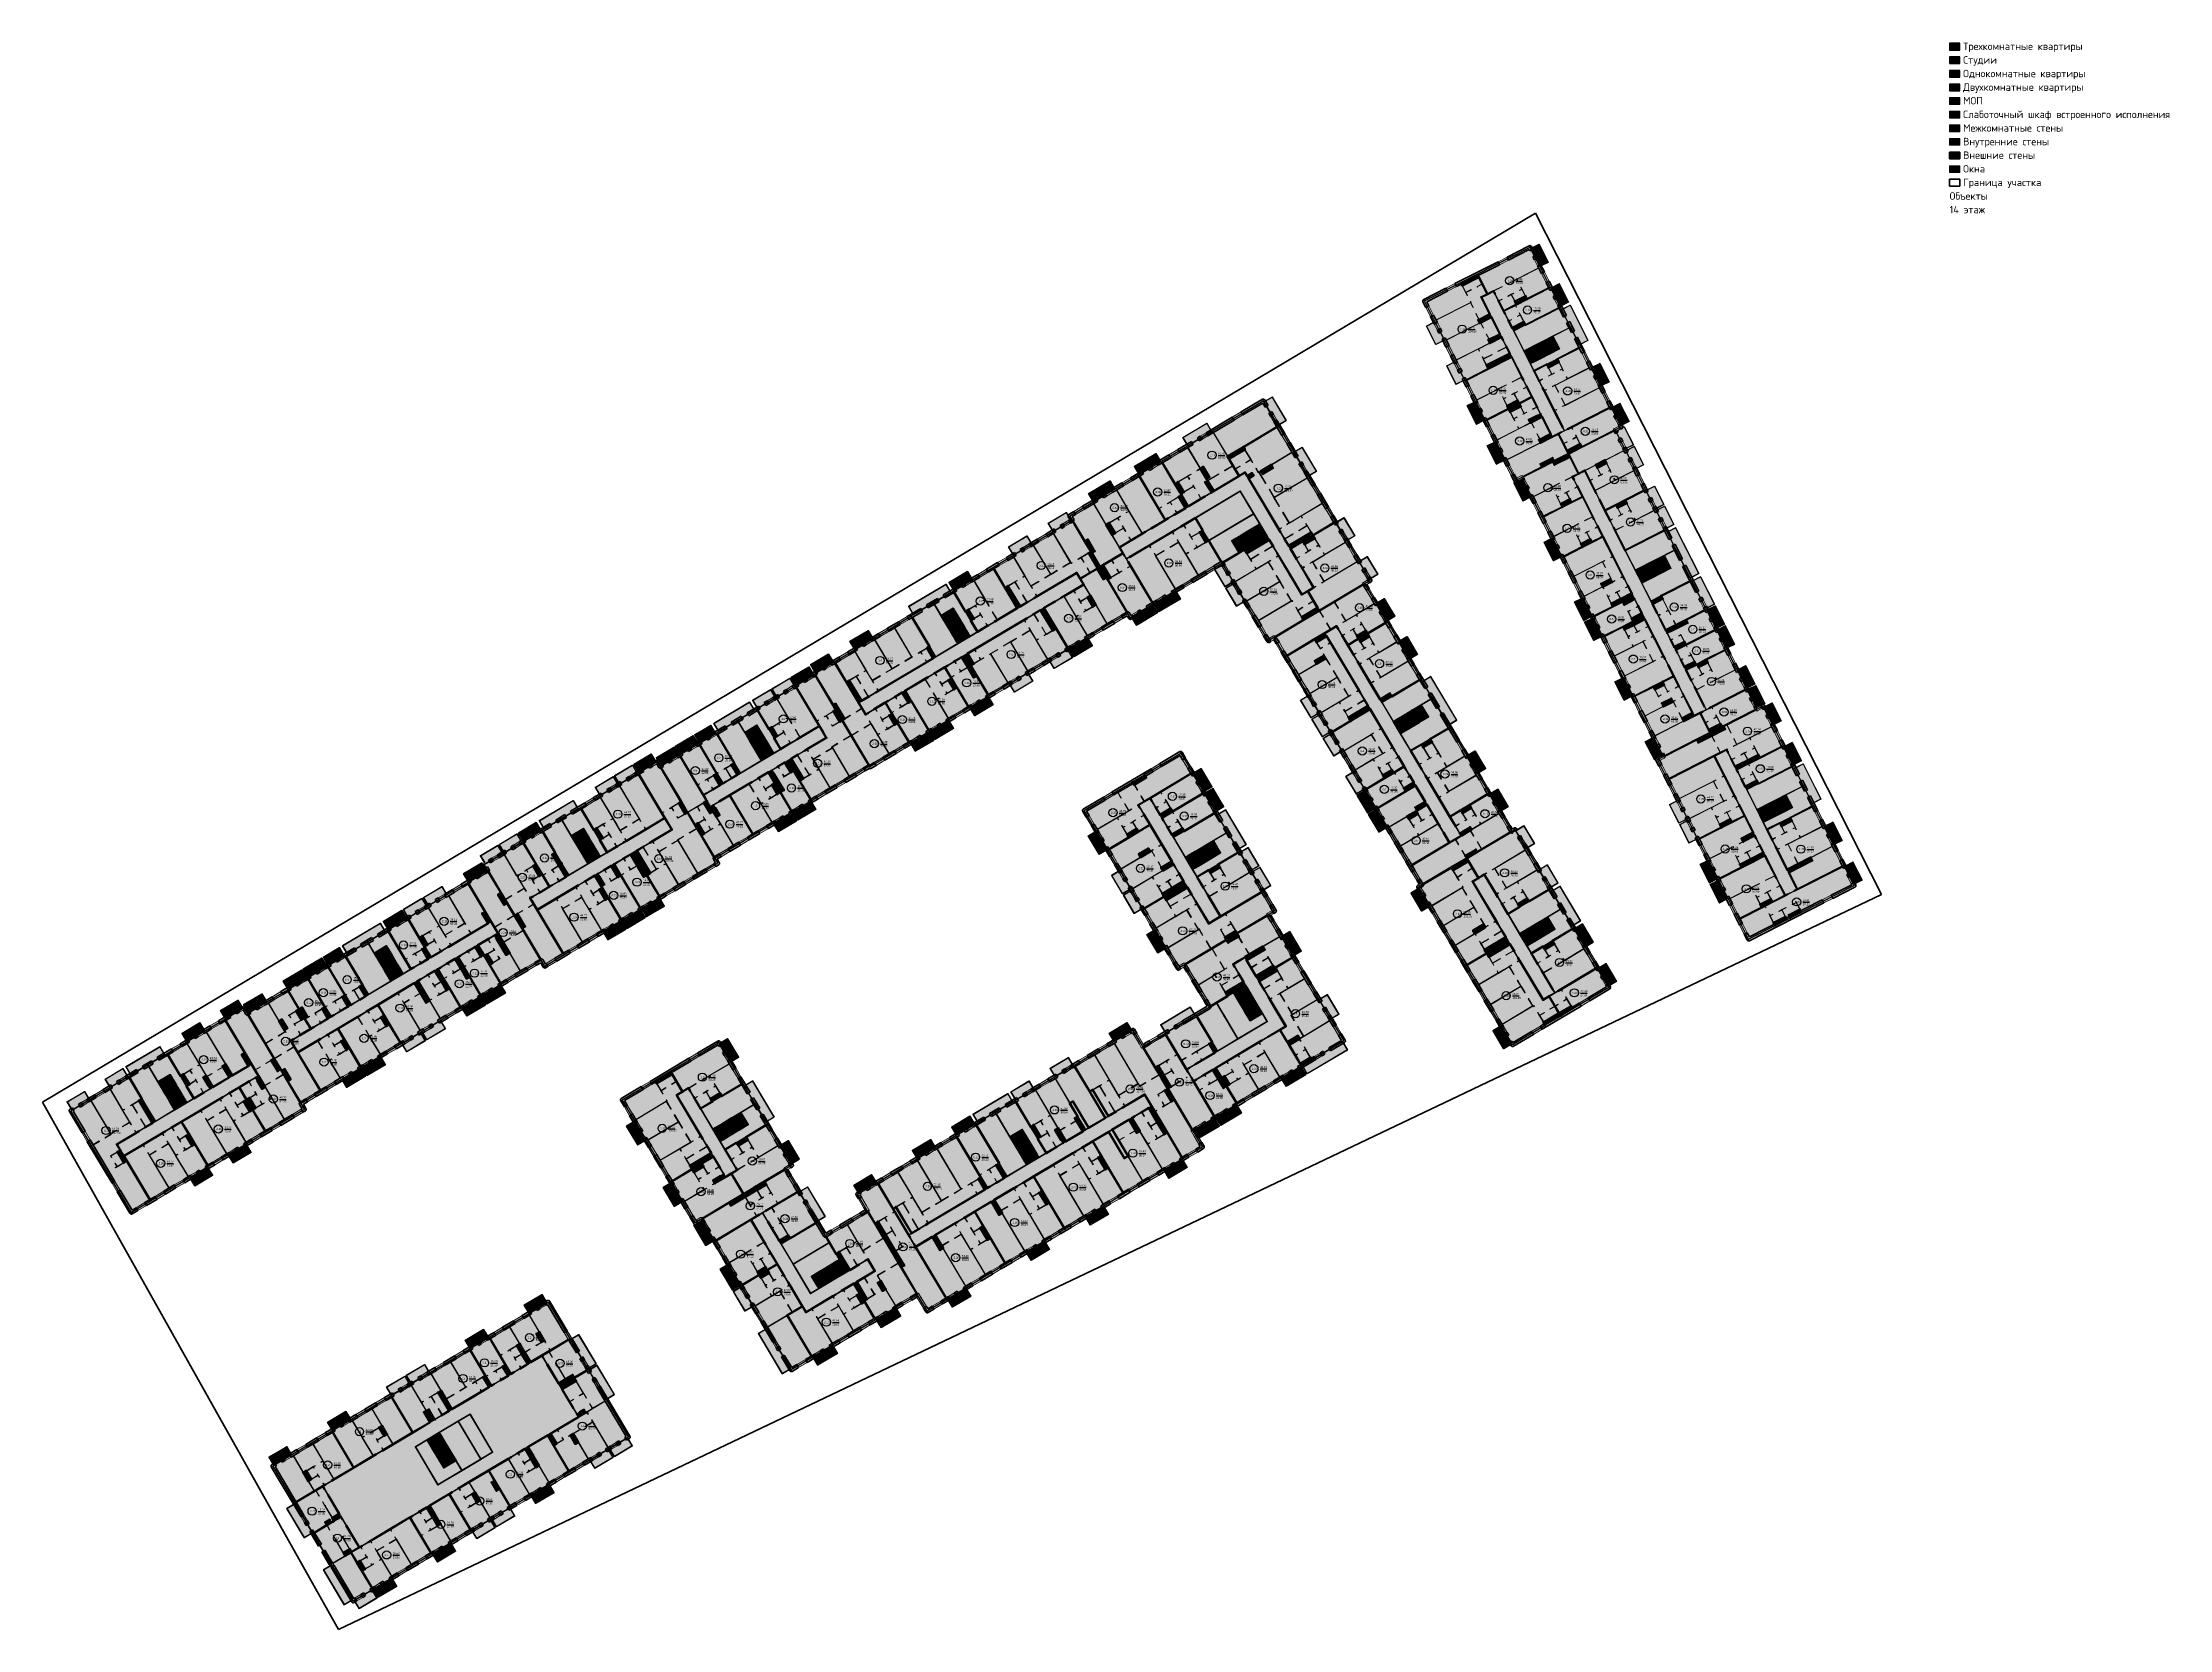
# Model space of a CAD drawing. Header units: millimetres. Extents: x 0 to 312583, y -208103 to 25097.
import ezdxf

# ---------------------------------------------------------------- set-up
doc = ezdxf.new("R2010")
doc.units = ezdxf.units.MM
doc.linetypes.add('Solid', pattern=[0])
for name, color, linetype, lineweight in [('Border', 7, 'Solid', 35), ('Inner Walls', 5, 'Solid', 0), ('Legend', 7, 'Solid', 0), ('One-Bedroom Apartment', 151, 'Solid', 25), ('Outer Walls', 254, 'Solid', 25), ('Room Objects', 47, 'Solid', 15), ('Room Walls', 47, 'Solid', 35), ('Service Area', 252, 'Solid', 25), ('Studio Apartment', 151, 'Solid', 25), ('Three-Bedroom Apartment', 250, 'Solid', 25), ('Two-Bedroom Apartment', 1, 'Solid', 35), ('Windows', 47, 'Solid', 9)]:
    doc.layers.add(name, color=color, linetype=linetype, lineweight=lineweight)
doc.styles.add('Dialog.plain', font='Dialog.plain')
doc.styles.add('isocpeur', font='isocpeur')

msp = doc.modelspace()

# ---------------------------------------------------------------- hatches: boundary and pattern name
at = {"layer": 'Inner Walls', "linetype": 'Solid', "lineweight": 35}
msp.add_hatch(color=47, dxfattribs=at).paths.add_polyline_path([(280262, 10000), (281762, 10000), (281762, 11000), (280262, 11000)], flags=0)
at = {"layer": 'Inner Walls', "linetype": 'Solid', "lineweight": 0}
h = msp.add_hatch(color=47, dxfattribs=at)
h.paths.add_polyline_path([(254780, -92990), (256446, -96270), (259790, -94571), (259799, -94567), (259801, -94567), (259820, -94561), (259821, -94561), (259841, -94560), (259843, -94560), (259862, -94562), (259864, -94562), (259883, -94568), (259885, -94569), (259902, -94579), (259903, -94580), (259918, -94593), (259920, -94594), (259932, -94610), (259933, -94611), (259938, -94620), (260164, -95066), (260168, -95075), (260169, -95076), (260174, -95095), (260175, -95097), (260176, -95117), (260176, -95119), (260174, -95138), (260173, -95140), (260167, -95159), (260166, -95160), (260157, -95178), (260156, -95179), (260143, -95194), (260141, -95195), (260126, -95208), (260124, -95209), (260116, -95213), (256772, -96911), (257940, -99211), (264493, -95882), (264584, -96061), (257487, -99666), (257397, -99487), (257762, -99302), (256549, -96913), (256538, -96875), (256543, -96836), (256562, -96802), (256592, -96778), (259945, -95076), (259800, -94791), (256541, -96446), (256535, -96450), (256534, -96451), (256533, -96453), (256532, -96454), (256532, -96456), (256532, -96464), (256524, -96501), (256503, -96532), (256472, -96554), (256435, -96562), (256398, -96556), (256366, -96537), (256343, -96507), (256318, -96459), (254602, -93080)], flags=0)
h.paths.add_polyline_path([(253339, -90594), (253328, -90556), (253333, -90518), (253352, -90484), (253383, -90459), (255262, -89505), (255299, -89495), (255338, -89499), (255372, -89518), (255396, -89549), (255582, -89914), (256966, -89211), (256780, -88846), (256770, -88808), (256774, -88770), (256794, -88736), (256824, -88711), (260025, -87086), (260116, -87264), (257004, -88844), (257185, -89201), (257189, -89210), (257190, -89212), (257195, -89231), (257195, -89233), (257197, -89252), (257197, -89254), (257195, -89274), (257194, -89276), (257188, -89294), (257187, -89296), (257178, -89313), (257177, -89315), (257164, -89330), (257162, -89331), (257147, -89343), (257145, -89344), (257137, -89349), (255592, -90134), (255583, -90138), (255581, -90138), (255563, -90144), (255561, -90144), (255541, -90145), (255539, -90145), (255520, -90143), (255518, -90143), (255499, -90137), (255497, -90136), (255480, -90126), (255479, -90125), (255464, -90112), (255462, -90111), (255450, -90095), (255449, -90094), (255444, -90085), (255263, -89729), (253562, -90593), (254327, -92098), (254149, -92189)], flags=0)
h.paths.add_polyline_path([(258301, -102549), (258228, -102406), (256753, -103155), (256825, -103298), (256647, -103389), (256534, -103166), (256530, -103157), (256529, -103155), (256524, -103136), (256523, -103134), (256522, -103115), (256522, -103113), (256524, -103093), (256525, -103091), (256531, -103073), (256532, -103071), (256541, -103054), (256542, -103052), (256555, -103037), (256556, -103036), (256572, -103024), (256573, -103023), (256582, -103018), (258218, -102187), (258227, -102183), (258229, -102182), (258248, -102177), (258250, -102176), (258269, -102175), (258271, -102175), (258291, -102177), (258293, -102178), (258311, -102184), (258313, -102185), (258330, -102194), (258332, -102195), (258347, -102208), (258348, -102209), (258360, -102225), (258361, -102227), (258366, -102235), (258479, -102458)], flags=0)
h.paths.add_polyline_path([(250263, -84319), (250226, -84329), (250187, -84324), (250153, -84305), (250129, -84275), (249550, -83134), (249728, -83044), (250262, -84095), (251889, -83268), (251898, -83264), (251900, -83264), (251919, -83258), (251921, -83258), (251940, -83257), (251942, -83257), (251962, -83259), (251964, -83259), (251982, -83265), (251984, -83266), (252001, -83276), (252003, -83277), (252018, -83290), (252019, -83291), (252031, -83307), (252032, -83308), (252037, -83317), (252218, -83673), (257046, -81221), (257137, -81399), (252220, -83897), (252182, -83907), (252143, -83903), (252109, -83884), (252085, -83853), (251899, -83488)], flags=0)
h.paths.add_polyline_path([(249426, -103536), (252538, -101955), (252356, -101599), (252352, -101590), (252352, -101588), (252346, -101569), (252346, -101567), (252345, -101548), (252345, -101546), (252347, -101526), (252347, -101525), (252353, -101506), (252354, -101504), (252364, -101487), (252365, -101485), (252378, -101471), (252379, -101469), (252395, -101457), (252396, -101456), (252405, -101451), (253949, -100666), (253958, -100662), (253960, -100662), (253979, -100656), (253981, -100656), (254000, -100654), (254002, -100654), (254022, -100657), (254024, -100657), (254042, -100663), (254044, -100664), (254061, -100674), (254063, -100675), (254078, -100688), (254079, -100689), (254091, -100704), (254092, -100706), (254097, -100715), (254278, -101071), (254786, -100813), (255979, -100207), (255214, -98702), (255392, -98611), (256157, -100117), (256505, -99940), (256596, -100118), (256159, -100340), (254280, -101295), (252717, -102088), (249516, -103714)], flags=0)
h.paths.add_polyline_path([(252716, -101865), (254100, -101162), (253960, -100885), (252576, -101589)], flags=0)
h.paths.add_polyline_path([(256168, -103632), (256095, -103490), (254511, -104294), (254583, -104437), (254405, -104528), (254291, -104305), (254287, -104296), (254287, -104294), (254281, -104275), (254281, -104273), (254280, -104254), (254280, -104252), (254282, -104232), (254282, -104230), (254288, -104212), (254289, -104210), (254299, -104193), (254300, -104191), (254313, -104176), (254314, -104175), (254330, -104163), (254331, -104162), (254340, -104157), (256085, -103270), (256094, -103266), (256096, -103266), (256115, -103260), (256117, -103260), (256136, -103258), (256138, -103258), (256158, -103261), (256159, -103261), (256178, -103267), (256180, -103268), (256197, -103278), (256199, -103279), (256213, -103292), (256215, -103293), (256227, -103308), (256228, -103310), (256233, -103319), (256346, -103541)], flags=0)
h.paths.add_polyline_path([(249097, -82243), (248870, -81797), (248860, -81760), (248865, -81721), (248884, -81687), (248914, -81663), (250550, -80832), (250410, -80555), (248774, -81386), (248736, -81397), (248698, -81392), (248664, -81373), (248639, -81342), (248061, -80203), (248239, -80112), (248773, -81163), (250400, -80336), (250409, -80332), (250410, -80331), (250429, -80326), (250431, -80326), (250451, -80324), (250453, -80324), (250472, -80327), (250474, -80327), (250493, -80333), (250495, -80334), (250511, -80343), (250513, -80324), (250514, -80322), (250520, -80304), (250521, -80302), (250530, -80285), (250532, -80283), (250544, -80268), (250546, -80267), (250561, -80255), (250563, -80254), (250571, -80249), (252116, -79464), (252125, -79460), (252127, -79460), (252146, -79454), (252147, -79454), (252167, -79452), (252169, -79453), (252188, -79455), (252190, -79455), (252209, -79461), (252211, -79462), (252228, -79472), (252229, -79473), (252244, -79486), (252246, -79487), (252258, -79502), (252259, -79504), (252264, -79513), (252445, -79869), (255557, -78289), (255647, -78467), (252446, -80093), (250884, -80887), (250730, -80965), (249094, -81796), (249275, -82152)], flags=0)
h.paths.add_polyline_path([(250883, -80663), (252267, -79960), (252126, -79684), (250743, -80386)], flags=0)
h.paths.add_polyline_path([(246447, -97671), (249558, -96091), (249377, -95734), (249373, -95725), (249373, -95724), (249367, -95705), (249367, -95703), (249365, -95683), (249365, -95681), (249368, -95662), (249368, -95660), (249374, -95641), (249375, -95639), (249385, -95622), (249386, -95621), (249399, -95606), (249400, -95604), (249415, -95592), (249417, -95591), (249426, -95586), (250970, -94802), (250979, -94798), (250981, -94797), (251000, -94792), (251002, -94791), (251021, -94790), (251023, -94790), (251043, -94792), (251045, -94793), (251063, -94799), (251065, -94800), (251082, -94809), (251084, -94790), (251084, -94788), (251091, -94769), (251091, -94768), (251101, -94751), (251102, -94749), (251115, -94734), (251116, -94733), (251132, -94721), (251133, -94719), (251142, -94715), (252769, -93888), (252235, -92837), (252413, -92746), (252993, -93887), (253003, -93924), (252998, -93963), (252979, -93997), (252949, -94021), (251313, -94852), (251453, -95129), (253089, -94298), (253127, -94287), (253165, -94292), (253199, -94311), (253223, -94341), (254939, -97719), (254761, -97810), (253090, -94521), (251454, -95352), (251454, -95352), (251386, -95387), (251301, -95430), (249738, -96224), (246537, -97850)], flags=0)
h.paths.add_polyline_path([(249737, -96000), (251121, -95297), (250980, -95021), (249597, -95724)], flags=0)
h.paths.add_polyline_path([(243468, -91807), (246579, -90226), (246398, -89870), (246394, -89861), (246394, -89859), (246388, -89840), (246388, -89838), (246386, -89819), (246386, -89817), (246389, -89797), (246389, -89795), (246395, -89777), (246396, -89775), (246406, -89758), (246407, -89756), (246420, -89741), (246421, -89740), (246436, -89728), (246438, -89727), (246447, -89722), (247991, -88937), (248000, -88933), (248002, -88933), (248021, -88927), (248023, -88927), (248042, -88925), (248044, -88925), (248064, -88928), (248066, -88928), (248084, -88934), (248086, -88935), (248103, -88945), (248105, -88946), (248120, -88959), (248121, -88960), (248133, -88975), (248134, -88977), (248139, -88986), (248320, -89342), (249817, -88582), (250021, -88478), (249256, -86972), (249434, -86882), (250245, -88477), (251503, -90954), (251514, -90992), (251509, -91031), (251490, -91065), (251459, -91089), (249823, -91920), (249968, -92205), (251604, -91374), (251642, -91364), (251680, -91368), (251714, -91387), (251739, -91418), (251960, -91855), (251782, -91945), (251606, -91598), (249978, -92424), (249969, -92428), (249968, -92429), (249949, -92434), (249947, -92435), (249927, -92436), (249925, -92436), (249906, -92434), (249904, -92433), (249885, -92427), (249883, -92426), (249866, -92417), (249865, -92416), (249850, -92403), (249849, -92402), (249836, -92386), (249835, -92385), (249831, -92376), (249604, -91930), (249600, -91921), (249599, -91919), (249594, -91901), (249594, -91899), (249592, -91879), (249592, -91877), (249595, -91858), (249595, -91856), (249601, -91837), (249602, -91835), (249611, -91818), (249613, -91817), (249625, -91802), (249627, -91800), (249642, -91788), (249644, -91787), (249652, -91782), (251279, -90956), (250112, -88657), (250019, -88704), (248322, -89566), (248322, -89566), (246759, -90359), (246759, -90359), (243558, -91985)], flags=0)
h.paths.add_polyline_path([(246758, -90136), (248142, -89433), (248002, -89157), (246618, -89859)], flags=0)
h.paths.add_polyline_path([(238402, -79625), (243096, -77241), (244955, -76296), (244769, -75931), (244769, -75931), (243557, -73545), (242795, -73932), (242786, -73942), (242785, -73944), (242769, -73956), (242768, -73957), (242759, -73962), (241266, -74720), (241257, -74724), (241255, -74725), (241237, -74730), (241235, -74730), (241215, -74732), (241213, -74732), (241194, -74730), (241192, -74729), (241173, -74723), (241171, -74722), (241154, -74713), (241153, -74712), (241138, -74699), (241136, -74697), (241124, -74682), (241123, -74680), (241118, -74672), (240891, -74225), (240887, -74216), (240887, -74214), (240881, -74196), (240881, -74194), (240879, -74174), (240880, -74172), (240882, -74153), (240882, -74151), (240888, -74132), (240889, -74130), (240899, -74113), (240900, -74112), (240913, -74097), (240914, -74095), (240929, -74083), (240931, -74082), (240940, -74077), (242344, -73364), (240906, -70534), (241084, -70443), (242567, -73363), (242578, -73400), (242573, -73439), (242554, -73473), (242523, -73497), (241110, -74215), (241256, -74501), (242639, -73798), (242673, -73770), (243556, -73322), (244002, -73095), (244092, -73273), (243736, -73455), (244902, -75751), (246529, -74924), (246538, -74920), (246540, -74920), (246559, -74914), (246561, -74914), (246580, -74913), (246582, -74913), (246602, -74915), (246604, -74915), (246622, -74921), (246624, -74922), (246641, -74932), (246643, -74933), (246658, -74946), (246659, -74947), (246671, -74963), (246672, -74964), (246677, -74973), (246858, -75329), (246992, -75261), (246992, -75261), (251686, -72877), (251731, -72966), (251758, -73007), (251792, -73043), (251796, -73046), (247172, -75394), (247353, -75751), (247357, -75760), (247357, -75762), (247363, -75781), (247363, -75783), (247365, -75802), (247365, -75804), (247362, -75824), (247362, -75826), (247356, -75844), (247355, -75846), (247345, -75863), (247344, -75865), (247332, -75880), (247330, -75881), (247315, -75893), (247313, -75894), (247305, -75899), (245365, -76884), (243426, -77869), (243417, -77873), (243415, -77874), (243397, -77879), (243395, -77879), (243375, -77881), (243373, -77881), (243354, -77879), (243352, -77878), (243333, -77872), (243331, -77871), (243314, -77862), (243313, -77860), (243298, -77848), (243296, -77846), (243284, -77831), (243283, -77829), (243278, -77821), (243097, -77464), (238473, -79813), (238473, -79808), (238465, -79760), (238447, -79714)], flags=0)
h.paths.add_polyline_path([(246993, -75485), (246860, -75553), (246822, -75564), (246783, -75559), (246749, -75540), (246725, -75509), (246539, -75144), (244993, -75929), (245178, -76295), (245189, -76332), (245184, -76371), (245165, -76405), (245134, -76429), (243275, -77374), (243416, -77650), (245275, -76706), (247133, -75761)], flags=0)
h.paths.add_polyline_path([(244893, -72642), (250198, -69948), (250289, -70126), (244984, -72821)], flags=0)
h.paths.add_polyline_path([(238999, -83010), (245642, -79636), (247425, -78730), (247462, -78720), (247501, -78724), (247535, -78744), (247559, -78774), (247786, -79221), (247608, -79311), (247426, -78954), (246624, -79362), (245821, -79769), (248755, -85545), (248982, -85990), (248803, -86081), (247087, -82703), (245643, -79860), (239090, -83188)], flags=0)
h.paths.add_polyline_path([(241331, -66733), (241293, -66744), (241255, -66739), (241221, -66720), (241196, -66689), (240619, -65552), (240797, -65462), (241329, -66510), (242734, -65796), (242743, -65792), (242744, -65792), (242763, -65786), (242765, -65786), (242785, -65785), (242787, -65785), (242806, -65787), (242808, -65787), (242827, -65793), (242829, -65794), (242846, -65804), (242847, -65805), (242862, -65818), (242864, -65819), (242876, -65835), (242877, -65836), (242882, -65845), (243063, -66201), (243105, -66180), (244467, -65488), (247222, -64089), (247313, -64267), (244647, -65621), (244828, -65978), (244832, -65987), (244833, -65989), (244838, -66007), (244838, -66009), (244840, -66029), (244840, -66031), (244837, -66050), (244837, -66052), (244831, -66071), (244830, -66073), (244820, -66090), (244819, -66091), (244807, -66106), (244805, -66108), (244790, -66120), (244788, -66121), (244780, -66126), (243436, -66808), (243427, -66812), (243425, -66813), (243406, -66818), (243404, -66819), (243384, -66820), (243382, -66820), (243363, -66818), (243361, -66817), (243342, -66811), (243341, -66811), (243324, -66801), (243322, -66800), (243307, -66787), (243306, -66786), (243294, -66770), (243293, -66769), (243288, -66760), (243107, -66403), (243064, -66425), (243064, -66425), (241651, -67143), (242414, -68646), (242236, -68736), (241427, -67144), (241417, -67107), (241422, -67068), (241441, -67034), (241471, -67010), (242884, -66292), (242744, -66016)], flags=0)
h.paths.add_polyline_path([(244468, -65712), (243285, -66313), (243425, -66589), (244608, -65988)], flags=0)
h.paths.add_polyline_path([(240166, -64661), (239939, -64215), (239929, -64177), (239933, -64138), (239953, -64104), (239983, -64080), (241396, -63362), (241256, -63086), (239843, -63804), (239805, -63814), (239767, -63810), (239733, -63791), (239708, -63760), (239131, -62623), (239309, -62532), (239841, -63580), (241246, -62867), (241255, -62863), (241256, -62862), (241275, -62857), (241277, -62857), (241297, -62855), (241299, -62855), (241318, -62858), (241320, -62858), (241339, -62864), (241341, -62865), (241358, -62874), (241359, -62876), (241374, -62888), (241376, -62890), (241388, -62905), (241389, -62907), (241394, -62915), (241575, -63272), (245734, -61159), (245824, -61338), (241576, -63495), (240163, -64213), (240344, -64570)], flags=0)
h.paths.add_polyline_path([(242915, -70074), (242689, -69628), (242867, -69537), (243094, -69983), (244353, -72462), (244175, -72553)], flags=0)
h.paths.add_polyline_path([(237821, -59603), (238584, -61106), (241491, -59629), (244246, -58230), (244336, -58408), (241671, -59762), (241852, -60119), (241856, -60128), (241857, -60130), (241862, -60148), (241862, -60150), (241864, -60170), (241864, -60172), (241861, -60191), (241861, -60193), (241855, -60212), (241854, -60214), (241844, -60231), (241843, -60232), (241831, -60247), (241829, -60249), (241814, -60261), (241812, -60262), (241804, -60267), (239267, -61555), (239217, -61457), (238680, -61730), (238672, -61702), (238676, -61664), (238696, -61630), (238726, -61606), (241632, -60129), (241492, -59853), (238586, -61329), (238548, -61340), (238509, -61335), (238475, -61316), (238451, -61285), (237643, -59693)], flags=0)
h.paths.add_polyline_path([(237972, -56621), (237786, -56255), (237776, -56218), (237780, -56179), (237800, -56145), (237830, -56121), (242079, -53963), (242169, -54141), (238010, -56254), (238191, -56611), (238195, -56620), (238196, -56621), (238201, -56640), (238201, -56642), (238203, -56662), (238203, -56664), (238201, -56683), (238200, -56685), (238194, -56704), (238193, -56705), (238184, -56723), (238183, -56724), (238170, -56739), (238168, -56740), (238153, -56753), (238151, -56754), (238143, -56758), (236739, -57472), (237368, -58711), (237190, -58802), (236963, -58356), (236515, -57473), (236504, -57436), (236509, -57397), (236528, -57363), (236559, -57339)], flags=0)
h.paths.add_polyline_path([(233938, -70837), (236692, -69437), (236692, -69437), (238054, -68745), (238054, -68745), (239599, -67961), (238836, -66458), (239014, -66367), (239823, -67959), (240631, -69551), (240453, -69642), (239690, -68139), (238234, -68878), (238415, -69235), (238419, -69244), (238420, -69246), (238425, -69265), (238426, -69267), (238427, -69286), (238427, -69288), (238425, -69308), (238424, -69310), (238418, -69328), (238417, -69330), (238408, -69347), (238407, -69349), (238394, -69364), (238393, -69365), (238377, -69377), (238375, -69378), (238367, -69383), (237023, -70066), (237014, -70070), (237012, -70070), (236993, -70076), (236991, -70076), (236972, -70078), (236970, -70077), (236950, -70075), (236948, -70075), (236930, -70069), (236928, -70068), (236911, -70058), (236909, -70057), (236894, -70044), (236893, -70043), (236881, -70028), (236880, -70026), (236875, -70017), (236694, -69661), (234028, -71015)], flags=0)
h.paths.add_polyline_path([(238056, -68969), (236872, -69570), (237013, -69846), (238196, -69246)], flags=0)
h.paths.add_polyline_path([(239681, -71728), (239682, -71729), (239687, -71748), (239687, -71750), (239689, -71770), (239689, -71772), (239686, -71791), (239686, -71793), (239680, -71812), (239679, -71814), (239669, -71831), (239668, -71832), (239656, -71847), (239654, -71849), (239639, -71861), (239637, -71862), (239629, -71867), (238285, -72549), (238276, -72553), (238274, -72554), (238255, -72559), (238253, -72560), (238233, -72561), (238231, -72561), (238212, -72559), (238210, -72558), (238191, -72552), (238190, -72552), (238173, -72542), (238171, -72541), (238156, -72528), (238155, -72527), (238143, -72511), (238141, -72510), (238137, -72501), (237910, -72055), (237906, -72046), (237905, -72044), (237900, -72026), (237900, -72024), (237898, -72004), (237898, -72002), (237901, -71983), (237901, -71981), (237907, -71962), (237908, -71960), (237918, -71943), (237919, -71942), (237931, -71927), (237933, -71925), (237948, -71913), (237950, -71912), (237958, -71907), (239302, -71225), (239311, -71221), (239313, -71220), (239332, -71215), (239334, -71214), (239354, -71213), (239356, -71213), (239375, -71215), (239377, -71216), (239396, -71222), (239397, -71222), (239414, -71232), (239416, -71233), (239431, -71246), (239432, -71247), (239444, -71263), (239446, -71264), (239450, -71273), (239677, -71719)], flags=0)
h.paths.add_polyline_path([(238129, -72045), (238274, -72330), (239458, -71729), (239313, -71444)], flags=0)
h.paths.add_polyline_path([(229473, -62048), (232228, -60649), (233633, -59936), (233451, -59579), (233447, -59570), (233447, -59568), (233441, -59549), (233441, -59547), (233440, -59528), (233440, -59526), (233442, -59506), (233442, -59504), (233448, -59486), (233449, -59484), (233459, -59467), (233460, -59465), (233473, -59450), (233474, -59449), (233490, -59437), (233491, -59436), (233500, -59431), (234904, -58718), (234371, -57669), (234550, -57579), (235128, -58716), (235138, -58754), (235133, -58793), (235114, -58827), (235084, -58851), (233671, -59569), (233856, -59934), (233867, -59979), (233860, -60015), (233844, -60042), (233988, -60327), (235455, -59582), (235493, -59571), (235531, -59576), (235565, -59595), (235589, -59626), (238335, -65030), (238561, -65476), (238383, -65566), (235456, -59805), (233999, -60546), (233990, -60550), (233988, -60551), (233969, -60556), (233967, -60556), (233948, -60558), (233946, -60558), (233944, -60558), (233944, -60559), (233943, -60560), (233930, -60575), (233928, -60577), (233913, -60589), (233911, -60590), (233903, -60595), (232559, -61277), (232550, -61281), (232548, -61282), (232529, -61287), (232527, -61288), (232508, -61289), (232506, -61289), (232486, -61287), (232484, -61286), (232466, -61280), (232464, -61280), (232447, -61270), (232445, -61269), (232430, -61256), (232429, -61255), (232417, -61239), (232416, -61238), (232411, -61229), (232230, -60872), (229564, -62227)], flags=0)
h.paths.add_polyline_path([(233592, -60181), (232408, -60782), (232549, -61058), (233732, -60457)], flags=0)
h.paths.add_polyline_path([(231011, -46638), (230785, -46192), (230963, -46102), (231190, -46547), (232632, -49388), (238294, -46512), (238384, -46690), (232634, -49611), (232596, -49622), (232557, -49617), (232523, -49598), (232499, -49567)], flags=0)
h.paths.add_polyline_path([(228893, -42026), (229656, -43529), (231201, -42744), (232563, -42052), (235318, -40653), (235408, -40831), (232742, -42185), (232924, -42542), (232928, -42551), (232928, -42553), (232934, -42572), (232934, -42574), (232935, -42593), (232935, -42595), (232933, -42615), (232933, -42617), (232927, -42635), (232926, -42637), (232916, -42654), (232915, -42656), (232902, -42671), (232901, -42672), (232886, -42684), (232884, -42685), (232875, -42690), (231531, -43373), (231522, -43377), (231521, -43377), (231502, -43383), (231500, -43383), (231480, -43385), (231478, -43385), (231459, -43382), (231457, -43382), (231438, -43376), (231436, -43375), (231419, -43365), (231418, -43364), (231403, -43351), (231401, -43350), (231389, -43335), (231388, -43333), (231383, -43324), (231202, -42968), (229747, -43707), (230510, -45210), (230332, -45301), (229523, -43709), (228714, -42116)], flags=0)
h.paths.add_polyline_path([(232564, -42276), (231381, -42877), (231521, -43153), (232704, -42553)], flags=0)
h.paths.add_polyline_path([(227985, -59119), (230651, -57765), (230651, -57765), (230470, -57408), (230466, -57399), (230465, -57397), (230460, -57378), (230460, -57376), (230458, -57357), (230458, -57355), (230461, -57335), (230461, -57334), (230467, -57315), (230468, -57313), (230477, -57296), (230479, -57294), (230491, -57280), (230493, -57278), (230508, -57266), (230510, -57265), (230518, -57260), (231862, -56577), (231871, -56573), (231873, -56573), (231892, -56567), (231894, -56567), (231913, -56566), (231915, -56566), (231935, -56568), (231937, -56568), (231955, -56574), (231960, -56556), (231961, -56555), (231971, -56537), (231972, -56536), (231985, -56521), (231986, -56520), (232001, -56507), (232003, -56506), (232012, -56502), (233416, -55788), (232883, -54740), (233062, -54649), (233639, -55787), (233650, -55824), (233645, -55863), (233626, -55897), (233596, -55921), (232183, -56639), (232368, -57005), (232379, -57042), (232374, -57081), (232356, -57113), (232500, -57397), (233967, -56652), (234005, -56642), (234043, -56646), (234077, -56666), (234095, -56688), (233558, -56961), (233607, -57059), (232511, -57616), (232502, -57620), (232500, -57621), (232481, -57626), (232479, -57627), (232460, -57628), (232458, -57628), (232438, -57626), (232436, -57626), (232418, -57619), (232416, -57619), (232399, -57609), (232397, -57608), (232382, -57595), (232381, -57594), (232369, -57578), (232368, -57577), (232363, -57568), (232182, -57212), (230831, -57898), (228076, -59297)], flags=0)
h.paths.add_polyline_path([(230829, -57674), (232013, -57073), (231873, -56797), (230689, -57398)], flags=0)
h.paths.add_polyline_path([(223521, -50330), (226187, -48976), (226006, -48620), (226002, -48611), (226001, -48609), (225996, -48590), (225996, -48588), (225994, -48569), (225994, -48567), (225996, -48547), (225997, -48545), (226003, -48527), (226004, -48525), (226013, -48508), (226014, -48506), (226027, -48491), (226029, -48490), (226044, -48478), (226046, -48477), (226054, -48472), (227398, -47789), (227407, -47785), (227409, -47784), (227428, -47779), (227430, -47779), (227449, -47777), (227451, -47777), (227471, -47780), (227473, -47780), (227491, -47786), (227493, -47787), (227510, -47796), (227512, -47798), (227527, -47810), (227528, -47812), (227540, -47827), (227541, -47829), (227546, -47837), (227727, -48194), (228957, -47569), (229183, -47455), (228419, -45952), (228598, -45861), (229406, -47453), (232609, -53758), (232431, -53848), (232204, -53403), (230716, -50473), (229273, -47633), (227729, -48418), (227729, -48418), (226367, -49109), (226367, -49109), (223612, -50509)], flags=0)
h.paths.add_polyline_path([(226366, -48886), (227549, -48285), (227409, -48008), (226226, -48609)], flags=0)
h.paths.add_polyline_path([(217550, -38622), (220235, -37258), (220054, -36902), (220050, -36893), (220049, -36891), (220044, -36872), (220043, -36870), (220042, -36851), (220042, -36849), (220044, -36829), (220045, -36827), (220051, -36809), (220052, -36807), (220061, -36790), (220062, -36788), (220075, -36773), (220076, -36772), (220092, -36760), (220094, -36759), (220102, -36754), (221847, -35867), (221856, -35863), (221858, -35863), (221877, -35857), (221879, -35857), (221898, -35856), (221900, -35856), (221920, -35858), (221922, -35858), (221940, -35864), (221942, -35865), (221959, -35875), (221961, -35876), (221976, -35889), (221977, -35890), (221989, -35906), (221990, -35907), (221995, -35916), (222176, -36272), (224122, -35284), (223937, -34918), (222983, -33041), (222723, -32530), (221961, -32917), (221952, -32927), (221951, -32928), (221936, -32941), (221934, -32942), (221925, -32946), (220209, -33818), (220200, -33822), (220199, -33823), (220180, -33828), (220178, -33829), (220158, -33830), (220156, -33830), (220137, -33828), (220135, -33827), (220116, -33821), (220115, -33820), (220097, -33811), (220096, -33810), (220081, -33797), (220080, -33795), (220067, -33780), (220066, -33778), (220062, -33770), (219835, -33323), (219831, -33314), (219830, -33312), (219825, -33294), (219824, -33292), (219823, -33272), (219823, -33270), (219825, -33251), (219825, -33249), (219832, -33230), (219832, -33228), (219842, -33211), (219843, -33210), (219856, -33195), (219857, -33193), (219873, -33181), (219874, -33180), (219883, -33175), (221510, -32349), (220347, -30059), (218720, -30886), (218711, -30890), (218709, -30891), (218690, -30896), (218688, -30896), (218669, -30898), (218667, -30898), (218647, -30895), (218645, -30895), (218627, -30889), (218625, -30888), (218608, -30879), (218606, -30877), (218591, -30865), (218590, -30863), (218578, -30848), (218577, -30846), (218572, -30838), (218345, -30392), (218341, -30383), (218341, -30381), (218335, -30362), (218335, -30360), (218333, -30341), (218334, -30339), (218336, -30319), (218336, -30317), (218342, -30299), (218343, -30297), (218353, -30280), (218354, -30278), (218367, -30263), (218368, -30262), (218383, -30250), (218385, -30249), (218394, -30244), (219660, -29601), (219709, -29699), (220247, -29426), (220255, -29454), (220250, -29492), (220231, -29526), (220200, -29551), (218565, -30382), (218709, -30666), (220345, -29836), (220383, -29825), (220422, -29830), (220456, -29849), (220480, -29880), (221733, -32348), (221744, -32385), (221739, -32424), (221720, -32458), (221690, -32482), (220054, -33313), (220199, -33599), (221806, -32783), (221809, -32777), (221839, -32754), (222722, -32306), (222722, -32306), (222722, -32306), (223168, -32080), (223258, -32258), (222902, -32439), (223407, -33434), (224070, -34739), (225920, -33799), (225929, -33795), (225930, -33794), (225949, -33789), (225951, -33789), (225971, -33787), (225973, -33787), (225992, -33789), (225994, -33790), (226013, -33796), (226014, -33797), (226032, -33806), (226033, -33807), (226048, -33820), (226049, -33822), (226062, -33837), (226063, -33839), (226067, -33847), (226249, -34204), (230873, -31855), (230873, -31860), (230881, -31908), (230899, -31954), (230944, -32043), (226250, -34427), (224391, -35372), (224577, -35737), (225789, -38123), (226591, -37715), (226629, -37705), (226667, -37709), (226701, -37728), (226725, -37759), (228440, -41134), (228262, -41225), (228035, -40779), (226592, -37939), (225790, -38346), (225790, -38346), (225790, -38346), (224988, -38755), (225169, -39112), (224991, -39202), (224764, -38756), (224754, -38719), (224759, -38680), (224778, -38646), (224808, -38622), (225610, -38213), (224444, -35917), (222255, -37029), (222246, -37033), (222244, -37033), (222225, -37039), (222223, -37039), (222204, -37041), (222202, -37041), (222182, -37038), (222180, -37038), (222162, -37032), (222160, -37031), (222143, -37021), (222141, -37020), (222126, -37008), (222125, -37006), (222113, -36991), (222112, -36989), (222107, -36981), (221926, -36624), (220415, -37392), (217660, -38791), (217614, -38702), (217588, -38660), (217554, -38625)], flags=0)
h.paths.add_polyline_path([(220413, -37168), (221925, -36400), (221962, -36390), (222001, -36394), (222019, -36405), (221858, -36087), (220273, -36892)], flags=0)
h.paths.add_polyline_path([(224160, -34917), (224301, -35193), (226070, -34294), (225930, -34019)], flags=0)
h.paths.add_polyline_path([(224213, -35462), (222178, -36496), (222140, -36506), (222101, -36502), (222083, -36491), (222245, -36809), (224353, -35739)], flags=0)
h.paths.add_polyline_path([(228978, -54470), (228977, -54468), (228972, -54449), (228972, -54447), (228970, -54427), (228970, -54425), (228972, -54406), (228973, -54404), (228979, -54385), (228980, -54384), (228989, -54367), (228991, -54365), (229003, -54350), (229005, -54349), (229020, -54337), (229022, -54336), (229030, -54331), (230374, -53648), (230383, -53644), (230385, -53643), (230404, -53638), (230406, -53638), (230425, -53636), (230427, -53636), (230447, -53638), (230449, -53639), (230467, -53645), (230469, -53646), (230486, -53655), (230488, -53656), (230503, -53669), (230504, -53671), (230516, -53686), (230517, -53688), (230522, -53696), (230749, -54142), (230753, -54151), (230753, -54153), (230759, -54172), (230759, -54174), (230761, -54193), (230760, -54195), (230758, -54215), (230758, -54216), (230752, -54235), (230751, -54237), (230741, -54254), (230740, -54256), (230727, -54271), (230726, -54272), (230711, -54284), (230709, -54285), (230700, -54290), (229356, -54973), (229347, -54977), (229346, -54977), (229327, -54983), (229325, -54983), (229305, -54984), (229303, -54984), (229284, -54982), (229282, -54982), (229263, -54976), (229261, -54975), (229244, -54965), (229243, -54964), (229228, -54951), (229226, -54950), (229214, -54935), (229213, -54933), (229208, -54924), (228982, -54479)], flags=0)
h.paths.add_polyline_path([(229201, -54468), (229346, -54753), (230530, -54152), (230385, -53867)], flags=0)
h.paths.add_polyline_path([(224059, -31627), (230256, -28480), (230346, -28658), (224150, -31805)], flags=0)
h.paths.add_polyline_path([(228177, -37011), (228176, -37009), (228171, -36990), (228171, -36988), (228169, -36969), (228169, -36967), (228171, -36947), (228172, -36945), (228178, -36927), (228179, -36925), (228188, -36908), (228189, -36906), (228202, -36891), (228204, -36890), (228219, -36878), (228221, -36877), (228229, -36872), (229573, -36189), (229582, -36185), (229584, -36184), (229603, -36179), (229605, -36179), (229624, -36177), (229626, -36177), (229646, -36180), (229648, -36180), (229666, -36186), (229668, -36187), (229685, -36197), (229687, -36198), (229702, -36210), (229703, -36212), (229715, -36227), (229716, -36229), (229721, -36237), (229948, -36683), (229952, -36692), (229952, -36694), (229958, -36713), (229958, -36715), (229959, -36734), (229959, -36736), (229957, -36756), (229957, -36758), (229951, -36776), (229950, -36778), (229940, -36795), (229939, -36797), (229926, -36812), (229925, -36813), (229909, -36825), (229908, -36826), (229899, -36831), (228555, -37514), (228546, -37518), (228544, -37519), (228526, -37524), (228524, -37524), (228504, -37526), (228502, -37526), (228483, -37523), (228481, -37523), (228462, -37517), (228460, -37516), (228443, -37506), (228442, -37505), (228427, -37493), (228425, -37491), (228413, -37476), (228412, -37474), (228407, -37466), (228181, -37020)], flags=0)
h.paths.add_polyline_path([(228400, -37009), (228545, -37295), (229728, -36694), (229583, -36408)], flags=0)
h.paths.add_polyline_path([(222633, -114219), (228218, -110893), (228320, -111065), (222735, -114390)], flags=0)
h.paths.add_polyline_path([(220545, -44472), (223211, -43117), (223030, -42761), (223026, -42752), (223025, -42750), (223020, -42731), (223019, -42729), (223018, -42709), (223018, -42708), (223020, -42688), (223021, -42686), (223027, -42668), (223027, -42666), (223037, -42649), (223038, -42647), (223051, -42632), (223052, -42631), (223068, -42619), (223069, -42618), (223078, -42613), (224422, -41930), (224431, -41926), (224433, -41926), (224452, -41920), (224454, -41920), (224473, -41918), (224475, -41918), (224495, -41921), (224497, -41921), (224515, -41927), (224517, -41928), (224534, -41938), (224536, -41939), (224551, -41952), (224552, -41953), (224564, -41968), (224565, -41970), (224570, -41979), (224751, -42335), (225242, -42086), (226207, -41596), (225444, -40094), (225622, -40003), (226430, -41594), (228145, -44970), (227966, -45060), (226297, -41774), (224752, -42559), (223391, -43251), (223391, -43251), (220636, -44650)], flags=0)
h.paths.add_polyline_path([(223389, -43027), (224573, -42426), (224432, -42150), (223249, -42750)], flags=0)
h.paths.add_polyline_path([(219911, -24786), (219101, -23191), (219091, -23154), (219095, -23115), (219114, -23081), (219145, -23057), (221024, -22102), (221062, -22092), (221100, -22096), (221134, -22115), (221158, -22146), (221344, -22511), (222728, -21809), (222543, -21443), (222532, -21405), (222537, -21367), (222556, -21333), (222587, -21309), (225787, -19683), (225878, -19861), (222766, -21442), (222947, -21798), (222951, -21807), (222952, -21809), (222957, -21828), (222958, -21830), (222959, -21849), (222959, -21851), (222957, -21871), (222957, -21873), (222950, -21891), (222950, -21893), (222940, -21910), (222939, -21912), (222926, -21927), (222925, -21928), (222909, -21940), (222908, -21941), (222899, -21946), (221355, -22731), (221346, -22735), (221344, -22735), (221325, -22741), (221323, -22741), (221303, -22743), (221301, -22743), (221282, -22740), (221280, -22740), (221261, -22734), (221260, -22733), (221243, -22723), (221241, -22722), (221226, -22709), (221225, -22708), (221213, -22693), (221212, -22691), (221207, -22682), (221025, -22326), (219325, -23190), (220090, -24695)], flags=0)
h.paths.add_polyline_path([(218715, -108812), (218702, -108775), (218704, -108736), (218721, -108701), (218750, -108675), (220455, -107660), (220491, -107647), (220530, -107649), (220565, -107665), (220592, -107694), (220801, -108047), (222048, -107305), (221839, -106952), (221826, -106915), (221828, -106876), (221844, -106841), (221873, -106815), (224765, -105094), (224867, -105265), (222062, -106936), (222266, -107279), (222271, -107288), (222272, -107290), (222278, -107308), (222279, -107310), (222281, -107330), (222282, -107332), (222281, -107351), (222280, -107353), (222275, -107372), (222275, -107374), (222266, -107392), (222265, -107393), (222254, -107409), (222252, -107410), (222238, -107424), (222236, -107425), (222228, -107430), (220826, -108265), (220818, -108269), (220816, -108270), (220797, -108277), (220796, -108277), (220776, -108280), (220774, -108280), (220755, -108279), (220753, -108279), (220734, -108274), (220732, -108273), (220714, -108265), (220712, -108264), (220697, -108252), (220695, -108251), (220682, -108236), (220681, -108235), (220676, -108226), (220471, -107883), (218938, -108795), (219846, -110320), (219674, -110423)], flags=0)
h.paths.add_polyline_path([(216913, -109303), (217169, -109732), (220570, -115446), (221344, -114986), (221344, -114986), (221344, -114986), (221774, -114730), (221876, -114902), (221532, -115107), (222896, -117397), (224582, -116393), (224590, -116388), (224592, -116387), (224611, -116381), (224613, -116380), (224632, -116377), (224634, -116377), (224654, -116378), (224655, -116379), (224674, -116383), (224676, -116384), (224694, -116392), (224696, -116393), (224711, -116405), (224713, -116406), (224726, -116421), (224727, -116423), (224733, -116431), (224860, -116646), (224689, -116748), (224607, -116611), (222912, -117620), (222912, -117620), (222912, -117620), (220723, -118923), (220805, -119060), (220633, -119163), (220505, -118948), (220501, -118939), (220500, -118937), (220493, -118919), (220493, -118917), (220490, -118898), (220490, -118896), (220491, -118876), (220491, -118874), (220496, -118855), (220497, -118853), (220505, -118836), (220506, -118834), (220518, -118818), (220519, -118817), (220534, -118804), (220535, -118802), (220543, -118797), (222724, -117499), (222517, -117152), (221360, -115209), (220586, -115669), (220550, -115682), (220511, -115680), (220476, -115663), (220449, -115634), (216741, -109405)], flags=0)
h.paths.add_polyline_path([(220591, -26123), (220364, -25678), (220543, -25587), (220769, -26033), (223519, -31447), (223341, -31538), (222080, -29056)], flags=0)
h.paths.add_polyline_path([(215980, -16927), (215945, -16920), (215913, -16901), (215891, -16872), (215312, -15732), (215490, -15641), (216024, -16692), (217651, -15866), (217660, -15862), (217662, -15861), (217681, -15856), (217683, -15855), (217703, -15854), (217705, -15854), (217724, -15856), (217726, -15857), (217745, -15863), (217746, -15863), (217763, -15873), (217765, -15874), (217780, -15887), (217781, -15888), (217793, -15904), (217794, -15905), (217799, -15914), (217980, -16270), (222808, -13818), (222899, -13996), (217982, -16494), (217944, -16505), (217906, -16500), (217872, -16481), (217847, -16450), (217662, -16085), (216026, -16916)], flags=0)
h.paths.add_polyline_path([(220358, -111180), (222082, -114075), (221910, -114178), (220186, -111282)], flags=0)
h.paths.add_polyline_path([(214475, -101298), (215383, -102824), (216915, -101911), (216711, -101567), (216706, -101559), (216705, -101557), (216699, -101538), (216698, -101536), (216696, -101517), (216695, -101515), (216696, -101496), (216697, -101494), (216702, -101475), (216702, -101473), (216711, -101455), (216712, -101453), (216723, -101438), (216725, -101436), (216739, -101423), (216741, -101422), (216749, -101417), (218151, -100582), (218159, -100577), (218161, -100577), (218180, -100570), (218182, -100570), (218201, -100567), (218203, -100567), (218222, -100568), (218224, -100568), (218243, -100573), (218245, -100573), (218263, -100582), (218265, -100583), (218280, -100595), (218282, -100596), (218295, -100611), (218296, -100612), (218301, -100620), (218506, -100964), (221312, -99294), (221414, -99466), (218523, -101187), (218471, -101201), (218438, -101195), (218408, -101178), (218385, -101152), (218176, -100800), (216929, -101542), (217139, -101895), (217152, -101932), (217149, -101970), (217133, -102006), (217104, -102032), (215399, -103047), (215348, -103061), (215314, -103055), (215284, -103038), (215262, -103012), (214303, -101401)], flags=0)
h.paths.add_polyline_path([(214001, -12710), (214766, -14215), (216467, -13351), (216286, -12994), (216282, -12985), (216281, -12983), (216276, -12965), (216275, -12963), (216274, -12943), (216274, -12941), (216276, -12922), (216277, -12920), (216283, -12901), (216283, -12899), (216293, -12882), (216294, -12881), (216307, -12866), (216308, -12864), (216324, -12852), (216325, -12851), (216334, -12846), (217878, -12061), (217887, -12057), (217889, -12057), (217908, -12051), (217910, -12051), (217930, -12050), (217931, -12050), (217951, -12052), (217953, -12052), (217971, -12058), (217973, -12059), (217990, -12069), (217992, -12070), (218007, -12083), (218008, -12084), (218020, -12100), (218021, -12101), (218026, -12110), (218207, -12466), (221319, -10886), (221409, -11064), (218209, -12690), (218209, -12690), (216646, -13484), (214856, -14393), (215038, -14749), (214859, -14840), (214633, -14394), (213823, -12800)], flags=0)
h.paths.add_polyline_path([(216645, -13260), (218029, -12557), (217889, -12281), (216505, -12984)], flags=0)
h.paths.add_polyline_path([(212209, -30269), (215321, -28688), (215140, -28331), (215136, -28323), (215135, -28321), (215130, -28302), (215129, -28300), (215128, -28280), (215128, -28278), (215130, -28259), (215131, -28257), (215137, -28238), (215137, -28237), (215147, -28219), (215148, -28218), (215161, -28203), (215162, -28202), (215178, -28189), (215179, -28188), (215188, -28184), (216733, -27399), (216741, -27395), (216743, -27394), (216762, -27389), (216764, -27389), (216784, -27387), (216786, -27387), (216805, -27389), (216807, -27390), (216826, -27396), (216827, -27397), (216845, -27406), (216846, -27407), (216861, -27420), (216862, -27422), (216875, -27437), (216876, -27439), (216880, -27447), (217062, -27804), (218762, -26940), (217997, -25434), (218176, -25344), (218986, -26939), (219796, -28533), (219618, -28624), (218853, -27118), (217152, -27982), (217333, -28339), (217337, -28348), (217338, -28350), (217343, -28368), (217344, -28370), (217345, -28390), (217345, -28392), (217343, -28411), (217342, -28413), (217336, -28432), (217336, -28434), (217326, -28451), (217325, -28452), (217312, -28467), (217311, -28469), (217295, -28481), (217294, -28482), (217285, -28487), (215740, -29271), (215731, -29275), (215730, -29276), (215711, -29281), (215709, -29282), (215689, -29283), (215687, -29283), (215668, -29281), (215666, -29280), (215647, -29274), (215645, -29274), (215628, -29264), (215627, -29263), (215612, -29250), (215611, -29249), (215598, -29233), (215597, -29232), (215593, -29223), (215411, -28866), (212300, -30447)], flags=0)
h.paths.add_polyline_path([(216929, -27984), (216929, -27984), (216928, -27983), (216743, -27618), (215359, -28321), (215544, -28687), (215544, -28687), (215544, -28687), (215730, -29052), (217114, -28349)], flags=0)
h.paths.add_polyline_path([(209230, -24404), (212342, -22824), (212115, -22378), (212111, -22369), (212111, -22367), (212105, -22348), (212105, -22346), (212104, -22327), (212104, -22325), (212106, -22305), (212106, -22303), (212112, -22285), (212113, -22283), (212123, -22266), (212124, -22264), (212137, -22249), (212138, -22248), (212153, -22236), (212155, -22235), (212164, -22230), (215507, -20532), (215018, -19570), (215197, -19479), (215731, -20530), (215741, -20568), (215737, -20606), (215717, -20640), (215687, -20665), (212335, -22367), (212520, -22733), (215872, -21030), (215910, -21020), (215949, -21024), (215983, -21043), (216007, -21074), (217496, -24006), (217723, -24452), (217545, -24543), (215874, -21254), (212522, -22957), (209321, -24582)], flags=0)
h.paths.add_polyline_path([(209290, -110379), (210943, -109395), (212096, -108709), (211840, -108279), (211835, -108270), (211834, -108268), (211828, -108250), (211827, -108248), (211825, -108229), (211825, -108227), (211826, -108207), (211826, -108205), (211831, -108186), (211831, -108184), (211840, -108167), (211841, -108165), (211853, -108149), (211854, -108148), (211868, -108135), (211870, -108134), (211878, -108128), (214907, -106325), (214311, -105324), (214483, -105221), (215130, -106308), (215143, -106345), (215141, -106384), (215124, -106419), (215095, -106445), (212058, -108254), (212319, -108692), (212319, -108692), (212319, -108692), (212579, -109130), (215617, -107322), (215654, -107309), (215693, -107311), (215728, -107328), (215754, -107357), (216401, -108444), (216229, -108546), (215633, -107545), (212605, -109348), (212596, -109353), (212594, -109354), (212576, -109360), (212574, -109361), (212554, -109364), (212552, -109364), (212533, -109363), (212531, -109362), (212512, -109357), (212510, -109357), (212492, -109348), (212491, -109347), (212475, -109336), (212474, -109334), (212460, -109320), (212459, -109318), (212454, -109310), (212198, -108880), (209393, -110551)], flags=0)
h.paths.add_polyline_path([(202857, -98498), (206983, -96041), (206983, -96041), (209163, -94743), (209010, -94485), (209005, -94476), (209004, -94475), (208998, -94456), (208997, -94454), (208995, -94435), (208995, -94433), (208996, -94413), (208996, -94411), (209001, -94392), (209001, -94390), (209010, -94373), (209011, -94371), (209023, -94355), (209024, -94354), (209038, -94341), (209040, -94340), (209048, -94334), (210582, -93421), (210591, -93416), (210592, -93416), (210611, -93409), (210613, -93409), (210632, -93406), (210634, -93406), (210654, -93407), (210656, -93407), (210675, -93412), (210676, -93412), (210694, -93421), (210696, -93422), (210712, -93434), (210713, -93435), (210726, -93450), (210727, -93451), (210733, -93459), (210886, -93717), (215659, -90875), (215710, -90961), (215739, -91001), (215776, -91034), (215780, -91036), (210903, -93940), (210903, -93940), (209446, -94807), (209656, -95159), (209656, -95159), (211070, -97535), (211070, -97535), (211844, -97076), (211881, -97063), (211920, -97065), (211955, -97081), (211981, -97110), (213707, -100010), (213963, -100439), (213791, -100541), (211861, -97299), (211087, -97758), (211087, -97758), (210314, -98219), (211989, -101033), (213715, -103933), (213971, -104362), (213799, -104465), (210091, -98236), (210078, -98199), (210080, -98160), (210097, -98125), (210126, -98099), (210899, -97638), (209535, -95348), (207355, -96646), (207346, -96650), (207344, -96651), (207326, -96658), (207324, -96658), (207305, -96661), (207303, -96661), (207283, -96660), (207281, -96660), (207262, -96655), (207260, -96654), (207243, -96646), (207241, -96645), (207225, -96633), (207224, -96632), (207211, -96617), (207210, -96616), (207204, -96608), (206999, -96264), (202941, -98681), (202940, -98676), (202929, -98628), (202908, -98584)], flags=0)
h.paths.add_polyline_path([(209433, -95176), (209274, -94910), (207171, -96162), (207330, -96428)], flags=0)
h.paths.add_polyline_path([(210714, -93819), (210607, -93639), (209228, -94460), (209333, -94637), (209336, -94640)], flags=0)
h.paths.add_polyline_path([(208633, -10344), (208706, -10487), (210948, -9348), (210876, -9205), (211054, -9115), (211172, -9347), (211172, -9347), (212385, -11735), (213187, -11328), (213225, -11317), (213264, -11322), (213298, -11341), (213322, -11371), (213549, -11818), (213370, -11909), (213189, -11551), (212386, -11959), (212386, -11959), (212386, -11959), (211584, -12367), (212797, -14755), (212808, -14792), (212803, -14831), (212784, -14865), (212753, -14889), (211117, -15720), (211262, -16005), (212898, -15174), (212936, -15164), (212974, -15169), (213008, -15188), (213033, -15218), (214286, -17687), (214297, -17725), (214292, -17763), (214273, -17797), (214243, -17821), (212607, -18653), (212751, -18937), (214388, -18107), (214433, -18096), (214469, -18103), (214500, -18122), (214522, -18151), (214744, -18587), (214566, -18678), (214389, -18330), (212762, -19157), (212753, -19161), (212751, -19162), (212732, -19167), (212730, -19167), (212711, -19169), (212709, -19169), (212689, -19166), (212687, -19166), (212669, -19160), (212667, -19159), (212650, -19149), (212648, -19148), (212633, -19136), (212632, -19134), (212620, -19119), (212619, -19117), (212614, -19109), (212388, -18663), (212383, -18654), (212383, -18652), (212377, -18633), (212377, -18631), (212376, -18612), (212376, -18610), (212378, -18590), (212378, -18588), (212385, -18570), (212385, -18568), (212395, -18551), (212396, -18549), (212409, -18534), (212410, -18533), (212426, -18521), (212427, -18520), (212436, -18515), (214063, -17688), (212899, -15398), (211272, -16225), (211263, -16229), (211261, -16229), (211243, -16235), (211241, -16235), (211221, -16237), (211219, -16236), (211200, -16234), (211198, -16234), (211179, -16228), (211177, -16227), (211160, -16217), (211159, -16216), (211144, -16203), (211142, -16202), (211130, -16187), (211129, -16185), (211124, -16176), (210898, -15731), (210894, -15722), (210893, -15720), (210888, -15701), (210888, -15699), (210886, -15679), (210886, -15677), (210888, -15658), (210889, -15656), (210895, -15637), (210896, -15636), (210905, -15619), (210906, -15617), (210919, -15602), (210921, -15601), (210936, -15589), (210938, -15588), (210946, -15583), (212573, -14756), (211361, -12369), (211350, -12331), (211355, -12292), (211374, -12258), (211404, -12234), (212207, -11826), (211039, -9526), (208716, -10706), (208707, -10710), (208705, -10711), (208686, -10716), (208684, -10717), (208665, -10718), (208663, -10718), (208643, -10716), (208642, -10715), (208623, -10709), (208621, -10708), (208604, -10699), (208602, -10698), (208588, -10685), (208586, -10683), (208574, -10668), (208573, -10666), (208568, -10658), (208455, -10435)], flags=0)
h.paths.add_polyline_path([(203332, -82584), (203588, -83013), (205255, -85812), (206870, -88526), (208359, -87639), (209671, -86858), (209671, -86858), (212326, -85277), (212428, -85449), (209859, -86978), (210064, -87322), (210069, -87331), (210070, -87333), (210076, -87351), (210077, -87353), (210079, -87372), (210079, -87374), (210078, -87394), (210078, -87396), (210073, -87415), (210073, -87417), (210064, -87434), (210063, -87436), (210051, -87452), (210050, -87453), (210036, -87466), (210034, -87467), (210026, -87473), (208730, -88244), (208722, -88248), (208720, -88249), (208701, -88256), (208700, -88256), (208680, -88259), (208678, -88259), (208659, -88258), (208657, -88258), (208638, -88253), (208636, -88252), (208618, -88244), (208616, -88243), (208601, -88231), (208599, -88230), (208586, -88215), (208585, -88214), (208580, -88206), (208375, -87862), (206972, -88697), (207820, -90121), (207648, -90223), (206749, -88714), (203416, -83115), (203160, -82686)], flags=0)
h.paths.add_polyline_path([(209688, -87081), (208547, -87760), (208705, -88026), (209846, -87347)], flags=0)
h.paths.add_polyline_path([(212016, -104956), (212016, -104958), (212023, -104976), (212023, -104978), (212026, -104998), (212026, -105000), (212025, -105019), (212025, -105021), (212020, -105040), (212020, -105042), (212011, -105060), (212010, -105061), (211998, -105077), (211997, -105079), (211982, -105092), (211981, -105093), (211973, -105098), (210571, -105933), (210562, -105937), (210561, -105938), (210542, -105945), (210540, -105945), (210521, -105948), (210519, -105948), (210499, -105947), (210497, -105947), (210478, -105942), (210477, -105941), (210459, -105933), (210457, -105932), (210441, -105920), (210440, -105919), (210427, -105904), (210426, -105903), (210420, -105895), (210165, -105465), (210160, -105456), (210159, -105454), (210153, -105436), (210152, -105434), (210149, -105415), (210149, -105413), (210150, -105393), (210150, -105391), (210155, -105372), (210156, -105370), (210164, -105353), (210165, -105351), (210177, -105335), (210178, -105334), (210193, -105321), (210195, -105320), (210203, -105314), (211604, -104480), (211613, -104475), (211615, -104474), (211633, -104468), (211635, -104467), (211655, -104464), (211657, -104464), (211676, -104465), (211678, -104466), (211697, -104470), (211699, -104471), (211717, -104479), (211718, -104480), (211734, -104492), (211735, -104494), (211749, -104508), (211750, -104510), (211755, -104518), (212011, -104947)], flags=0)
h.paths.add_polyline_path([(210382, -105440), (210546, -105715), (211793, -104972), (211629, -104698)], flags=0)
h.paths.add_polyline_path([(201190, -95699), (201190, -95699), (206646, -92449), (205798, -91026), (205970, -90923), (206818, -92347), (208375, -91420), (208376, -91392), (208390, -91358), (208417, -91331), (208451, -91316), (208489, -91315), (208524, -91328), (208532, -91332), (208534, -91333), (208536, -91333), (208537, -91333), (208540, -91333), (208545, -91330), (209868, -90542), (209756, -90353), (208343, -91195), (208306, -91208), (208267, -91206), (208232, -91189), (208206, -91160), (208160, -91082), (208679, -90773), (208674, -90764), (209731, -90135), (209740, -90131), (209741, -90130), (209760, -90123), (209762, -90123), (209781, -90120), (209783, -90120), (209803, -90121), (209805, -90121), (209824, -90126), (209826, -90127), (209843, -90135), (209845, -90136), (209861, -90148), (209862, -90149), (209875, -90164), (209876, -90165), (209882, -90174), (210086, -90517), (210091, -90526), (210092, -90528), (210098, -90546), (210099, -90548), (210102, -90568), (210102, -90570), (210101, -90589), (210100, -90591), (210096, -90610), (210095, -90612), (210086, -90630), (210085, -90631), (210074, -90647), (210072, -90648), (210058, -90662), (210056, -90663), (210048, -90668), (208643, -91504), (208634, -91509), (208616, -91518), (208607, -91521), (208605, -91522), (208596, -91525), (208577, -91530), (208570, -91531), (208552, -91547), (207694, -92059), (206834, -92571), (201292, -95870)], flags=0)
h.paths.add_polyline_path([(202938, -78340), (204078, -77661), (203869, -77308), (203856, -77272), (203858, -77233), (203875, -77198), (203904, -77172), (206559, -75591), (206661, -75763), (204092, -77292), (204297, -77636), (204301, -77645), (204302, -77646), (204309, -77665), (204309, -77667), (204312, -77686), (204312, -77688), (204311, -77708), (204311, -77710), (204306, -77729), (204305, -77730), (204297, -77748), (204296, -77750), (204284, -77766), (204283, -77767), (204268, -77780), (204267, -77781), (204259, -77787), (202963, -78558), (202955, -78562), (202953, -78563), (202934, -78570), (202933, -78570), (202913, -78573), (202911, -78573), (202892, -78572), (202890, -78572), (202871, -78567), (202869, -78566), (202851, -78558), (202849, -78557), (202834, -78545), (202832, -78544), (202819, -78529), (202818, -78528), (202813, -78520), (202608, -78176), (201205, -79011), (201921, -80214), (202821, -81724), (202649, -81827), (200982, -79027), (200969, -78991), (200971, -78952), (200988, -78917), (201017, -78890), (202592, -77953), (202628, -77940), (202667, -77942), (202702, -77959), (202729, -77988)], flags=0)
h.paths.add_polyline_path([(196190, -87301), (200199, -84915), (199994, -84571), (199989, -84562), (199989, -84561), (199982, -84542), (199982, -84540), (199979, -84521), (199979, -84519), (199980, -84499), (199980, -84497), (199985, -84478), (199985, -84476), (199994, -84459), (199995, -84457), (200007, -84441), (200008, -84440), (200023, -84427), (200024, -84426), (200032, -84420), (201386, -83615), (200798, -82628), (200970, -82526), (201609, -83598), (201622, -83635), (201620, -83674), (201603, -83709), (201574, -83735), (200212, -84546), (200371, -84812), (201732, -84002), (201784, -83987), (201817, -83993), (201847, -84010), (201870, -84036), (203275, -86397), (203288, -86434), (203286, -86473), (203269, -86508), (203240, -86534), (201879, -87345), (202042, -87619), (203404, -86809), (203441, -86796), (203480, -86798), (203515, -86815), (203541, -86844), (205458, -90064), (205287, -90167), (205031, -89737), (203420, -87032), (202067, -87838), (202059, -87843), (202057, -87843), (202038, -87850), (202036, -87850), (202017, -87853), (202015, -87853), (202009, -87853), (202217, -88203), (202222, -88211), (202223, -88213), (202229, -88231), (202230, -88233), (202233, -88253), (202233, -88255), (202232, -88274), (202231, -88276), (202227, -88295), (202226, -88297), (202217, -88315), (202216, -88316), (202205, -88332), (202203, -88334), (202189, -88347), (202187, -88348), (202179, -88353), (200884, -89125), (200875, -89129), (200873, -89130), (200855, -89137), (200853, -89137), (200834, -89140), (200832, -89140), (200812, -89139), (200810, -89139), (200791, -89134), (200789, -89133), (200772, -89125), (200770, -89124), (200754, -89112), (200753, -89111), (200740, -89096), (200738, -89094), (200733, -89086), (200477, -88657), (200473, -88648), (200472, -88646), (200465, -88628), (200465, -88626), (200462, -88606), (200462, -88604), (200463, -88585), (200463, -88583), (200468, -88564), (200469, -88562), (200477, -88544), (200478, -88543), (200490, -88527), (200491, -88526), (200506, -88512), (200507, -88511), (200515, -88506), (201811, -87735), (201819, -87730), (201821, -87729), (201840, -87723), (201842, -87722), (201861, -87719), (201863, -87719), (201869, -87720), (201661, -87370), (201656, -87361), (201655, -87360), (201649, -87341), (201648, -87339), (201645, -87320), (201645, -87318), (201646, -87298), (201647, -87296), (201651, -87277), (201652, -87276), (201660, -87258), (201661, -87256), (201673, -87241), (201675, -87239), (201689, -87226), (201691, -87225), (201699, -87219), (203052, -86414), (201749, -84225), (200387, -85035), (200387, -85035), (196293, -87473)], flags=0)
h.paths.add_polyline_path([(200695, -88632), (200859, -88906), (201999, -88228), (201836, -87953)], flags=0)
h.paths.add_polyline_path([(193417, -66321), (193161, -65891), (193333, -65789), (193589, -66218), (196610, -71293), (197963, -70487), (197972, -70482), (197973, -70481), (197992, -70475), (197994, -70474), (198013, -70472), (198015, -70471), (198035, -70472), (198037, -70473), (198056, -70478), (198058, -70478), (198075, -70487), (198077, -70488), (198093, -70499), (198094, -70501), (198107, -70515), (198108, -70517), (198114, -70525), (198318, -70869), (202327, -68482), (202429, -68654), (198335, -71092), (198298, -71105), (198259, -71103), (198224, -71086), (198198, -71057), (197988, -70705), (196626, -71516), (196575, -71530), (196541, -71524), (196511, -71507), (196489, -71481), (195083, -69120)], flags=0)
h.paths.add_polyline_path([(194524, -84502), (197093, -82972), (196888, -82629), (196884, -82620), (196883, -82618), (196876, -82600), (196876, -82598), (196873, -82579), (196873, -82577), (196874, -82557), (196874, -82555), (196879, -82536), (196880, -82534), (196888, -82517), (196889, -82515), (196901, -82499), (196902, -82498), (196917, -82485), (196918, -82483), (196927, -82478), (198222, -81707), (198230, -81702), (198232, -81701), (198251, -81695), (198253, -81694), (198272, -81692), (198274, -81691), (198294, -81692), (198296, -81693), (198315, -81698), (198316, -81698), (198334, -81707), (198336, -81708), (198351, -81719), (198353, -81721), (198366, -81735), (198367, -81737), (198373, -81745), (198577, -82089), (199980, -81254), (199132, -79829), (199304, -79727), (200203, -81237), (200459, -81667), (200287, -81769), (200082, -81425), (198594, -82312), (197281, -83093), (194626, -84674)], flags=0)
h.paths.add_polyline_path([(197265, -82870), (198405, -82191), (198247, -81925), (197107, -82603)], flags=0)
h.paths.add_polyline_path([(189524, -76105), (192093, -74575), (191837, -74145), (191833, -74137), (191832, -74135), (191825, -74117), (191825, -74115), (191822, -74095), (191822, -74093), (191823, -74074), (191823, -74072), (191828, -74053), (191829, -74051), (191837, -74033), (191838, -74032), (191850, -74016), (191851, -74014), (191866, -74001), (191867, -74000), (191876, -73995), (194668, -72332), (194132, -71432), (194304, -71330), (194891, -72316), (194904, -72352), (194902, -72391), (194885, -72427), (194856, -72453), (192056, -74121), (192265, -74473), (195066, -72805), (195103, -72792), (195142, -72794), (195177, -72811), (195203, -72840), (196870, -75639), (198792, -78868), (198620, -78970), (195083, -73028), (192281, -74696), (192281, -74696), (189626, -76277)], flags=0)
h.paths.add_polyline_path([(191750, -63522), (190852, -62012), (191023, -61910), (191871, -63333), (193274, -62498), (193069, -62154), (193064, -62146), (193064, -62144), (193057, -62126), (193057, -62124), (193054, -62104), (193054, -62102), (193055, -62083), (193055, -62081), (193060, -62062), (193060, -62060), (193069, -62042), (193070, -62041), (193082, -62025), (193083, -62023), (193097, -62010), (193099, -62009), (193107, -62004), (194403, -61232), (194411, -61228), (194413, -61227), (194431, -61221), (194433, -61220), (194453, -61217), (194455, -61217), (194474, -61218), (194476, -61218), (194495, -61223), (194497, -61224), (194515, -61232), (194516, -61233), (194532, -61245), (194534, -61246), (194547, -61261), (194548, -61263), (194553, -61271), (194758, -61614), (197327, -60085), (197429, -60257), (194860, -61786), (195065, -62130), (195069, -62139), (195070, -62140), (195077, -62159), (195077, -62161), (195080, -62180), (195080, -62182), (195079, -62202), (195079, -62204), (195074, -62223), (195073, -62225), (195065, -62242), (195064, -62244), (195052, -62260), (195051, -62261), (195036, -62274), (195035, -62275), (195027, -62281), (193731, -63052), (193723, -63057), (193721, -63057), (193702, -63064), (193701, -63064), (193681, -63067), (193679, -63067), (193660, -63066), (193658, -63066), (193639, -63061), (193637, -63061), (193619, -63052), (193617, -63051), (193602, -63039), (193600, -63038), (193587, -63023), (193586, -63022), (193581, -63014), (193376, -62670), (192675, -63088), (191973, -63505), (192821, -64930), (192649, -65032)], flags=0)
h.paths.add_polyline_path([(194637, -61803), (194637, -61803), (194637, -61803), (194427, -61451), (193287, -62129), (193497, -62482), (193497, -62482), (193706, -62834), (194846, -62155)], flags=0)
h.paths.add_polyline_path([(181173, -62120), (185174, -59738), (184969, -59394), (184965, -59386), (184964, -59384), (184957, -59365), (184957, -59363), (184954, -59344), (184954, -59342), (184955, -59322), (184955, -59321), (184960, -59302), (184961, -59300), (184969, -59282), (184970, -59280), (184982, -59265), (184983, -59263), (184998, -59250), (184999, -59249), (185007, -59243), (187246, -57911), (185905, -55659), (185905, -55659), (185132, -56119), (185095, -56132), (185056, -56130), (185021, -56113), (184995, -56084), (181332, -49933), (181504, -49831), (181760, -50260), (183463, -53122), (185115, -55896), (185889, -55437), (185889, -55437), (185889, -55436), (186662, -54975), (184754, -51771), (184926, -51669), (185182, -52098), (186885, -54959), (186898, -54996), (186896, -55035), (186879, -55070), (186850, -55096), (186077, -55557), (187469, -57894), (187679, -58247), (194012, -54476), (194012, -54481), (194024, -54528), (194045, -54572), (194096, -54658), (187695, -58470), (185362, -59859), (181294, -62281), (181242, -62195), (181213, -62156), (181177, -62123)], flags=0)
h.paths.add_polyline_path([(185346, -59636), (187507, -58349), (187348, -58083), (185188, -59369)], flags=0)
h.paths.add_polyline_path([(182858, -64908), (186901, -62501), (189259, -61097), (190119, -60586), (190156, -60573), (190195, -60575), (190230, -60592), (190256, -60621), (190512, -61051), (190340, -61153), (190135, -60809), (187089, -62622), (187248, -62888), (188661, -62047), (188698, -62034), (188737, -62036), (188772, -62053), (188798, -62081), (190204, -64442), (193537, -70041), (193792, -70470), (193621, -70573), (188677, -62270), (187273, -63106), (187264, -63111), (187262, -63111), (187244, -63118), (187242, -63118), (187222, -63121), (187220, -63121), (187201, -63120), (187199, -63120), (187180, -63115), (187178, -63115), (187160, -63106), (187159, -63105), (187143, -63093), (187141, -63092), (187128, -63078), (187127, -63076), (187122, -63068), (186918, -62725), (182960, -65080), (182960, -65080)], flags=0)
h.paths.add_polyline_path([(182542, -47665), (183166, -48713), (186388, -46795), (186397, -46790), (186399, -46789), (186417, -46783), (186419, -46782), (186439, -46779), (186441, -46779), (186460, -46780), (186462, -46781), (186481, -46785), (186483, -46786), (186501, -46795), (186502, -46796), (186518, -46807), (186519, -46809), (186533, -46823), (186534, -46825), (186539, -46833), (186744, -47177), (189742, -45391), (189845, -45563), (186846, -47348), (187051, -47692), (187055, -47701), (187056, -47703), (187063, -47721), (187063, -47723), (187066, -47742), (187066, -47744), (187065, -47764), (187065, -47766), (187060, -47785), (187059, -47787), (187051, -47804), (187050, -47806), (187038, -47822), (187037, -47823), (187022, -47836), (187021, -47838), (187012, -47843), (185524, -48729), (185515, -48734), (185513, -48735), (185495, -48741), (185493, -48742), (185474, -48745), (185472, -48745), (185452, -48744), (185450, -48743), (185431, -48738), (185429, -48738), (185412, -48729), (185410, -48728), (185394, -48717), (185393, -48715), (185380, -48701), (185378, -48699), (185373, -48691), (185168, -48347), (183529, -49323), (184414, -50810), (184243, -50912), (183306, -49340), (183293, -49303), (183295, -49264), (183312, -49229), (183341, -49202), (185152, -48124), (185189, -48111), (185228, -48113), (185263, -48130), (185289, -48159), (185499, -48511), (186832, -47717), (186623, -47365), (186623, -47365), (186623, -47365), (186413, -47013), (183183, -48936), (183146, -48949), (183107, -48947), (183072, -48930), (183046, -48901), (182370, -47767)], flags=0)
h.paths.add_polyline_path([(188231, -64907), (188233, -64907), (188251, -64900), (188253, -64900), (188273, -64897), (188274, -64897), (188294, -64898), (188296, -64898), (188315, -64903), (188317, -64904), (188335, -64912), (188336, -64913), (188352, -64925), (188353, -64926), (188367, -64941), (188368, -64942), (188373, -64950), (188629, -65380), (188633, -65389), (188634, -65390), (188641, -65409), (188641, -65411), (188644, -65430), (188644, -65432), (188643, -65452), (188643, -65454), (188638, -65473), (188637, -65475), (188629, -65492), (188628, -65494), (188616, -65510), (188615, -65511), (188600, -65524), (188599, -65525), (188591, -65531), (187295, -66302), (187287, -66307), (187285, -66307), (187266, -66314), (187264, -66314), (187245, -66317), (187243, -66317), (187223, -66316), (187222, -66316), (187203, -66311), (187201, -66311), (187183, -66302), (187181, -66301), (187166, -66289), (187164, -66288), (187151, -66273), (187150, -66272), (187144, -66264), (186889, -65834), (186884, -65825), (186883, -65823), (186877, -65805), (186876, -65803), (186873, -65784), (186873, -65782), (186874, -65762), (186875, -65760), (186879, -65741), (186880, -65739), (186889, -65722), (186890, -65720), (186901, -65704), (186903, -65703), (186917, -65690), (186919, -65689), (186927, -65683), (188222, -64912)], flags=0)
h.paths.add_polyline_path([(187107, -65809), (187270, -66084), (188411, -65405), (188247, -65130)], flags=0)
h.paths.add_polyline_path([(180011, -120966), (181816, -119891), (182589, -119431), (180287, -115565), (180031, -115135), (180203, -115033), (180459, -115462), (182812, -119415), (182825, -119451), (182823, -119490), (182806, -119526), (182777, -119552), (182004, -120012), (182971, -121636), (184432, -120766), (184440, -120762), (184442, -120761), (184460, -120754), (184462, -120754), (184482, -120751), (184484, -120751), (184503, -120752), (184505, -120752), (184524, -120757), (184526, -120758), (184544, -120766), (184545, -120767), (184561, -120779), (184563, -120780), (184576, -120795), (184577, -120797), (184582, -120805), (184838, -121234), (184843, -121243), (184844, -121245), (184850, -121263), (184851, -121265), (184853, -121285), (184854, -121287), (184852, -121306), (184852, -121308), (184847, -121327), (184847, -121329), (184838, -121347), (184837, -121348), (184826, -121364), (184824, -121365), (184810, -121379), (184808, -121380), (184800, -121385), (183339, -122255), (184674, -124497), (184864, -124815), (186290, -123966), (186299, -123962), (186300, -123961), (186319, -123954), (186321, -123954), (186340, -123951), (186342, -123951), (186362, -123952), (186364, -123952), (186383, -123957), (186385, -123958), (186402, -123966), (186404, -123967), (186420, -123979), (186421, -123980), (186434, -123995), (186435, -123996), (186441, -124004), (186518, -124133), (186346, -124236), (186315, -124185), (184966, -124987), (184997, -125039), (184825, -125141), (184743, -125004), (183116, -122271), (182850, -121824), (182779, -121705), (181832, -120115), (180114, -121138)], flags=0)
h.paths.add_polyline_path([(183073, -121808), (183237, -122083), (184620, -121259), (184457, -120985)], flags=0)
h.paths.add_polyline_path([(179520, -114276), (178706, -112909), (178693, -112873), (178695, -112834), (178712, -112799), (178741, -112772), (181327, -111232), (181169, -110966), (181126, -110992), (181089, -111005), (181050, -111003), (181015, -110986), (180989, -110957), (180831, -110691), (178373, -112154), (178336, -112167), (178297, -112165), (178262, -112148), (178236, -112119), (176865, -109817), (176852, -109780), (176854, -109741), (176871, -109706), (176900, -109680), (179485, -108139), (179322, -107865), (176826, -109351), (176821, -109354), (176819, -109356), (176818, -109357), (176817, -109359), (176817, -109361), (176817, -109370), (176812, -109407), (176793, -109440), (176763, -109463), (176727, -109473), (176690, -109470), (176666, -109458), (175881, -109924), (175109, -110386), (175313, -110729), (175141, -110832), (174886, -110402), (174873, -110365), (174875, -110326), (174891, -110291), (174920, -110265), (175779, -109753), (176639, -109242), (176660, -109234), (176665, -109228), (176678, -109213), (176685, -109206), (176687, -109205), (176694, -109199), (176710, -109187), (176719, -109181), (179297, -107647), (179305, -107642), (179307, -107641), (179326, -107635), (179327, -107634), (179347, -107631), (179349, -107631), (179368, -107632), (179370, -107633), (179389, -107637), (179391, -107638), (179409, -107646), (179411, -107647), (179426, -107659), (179428, -107661), (179441, -107675), (179442, -107677), (179447, -107685), (179703, -108114), (179708, -108123), (179709, -108125), (179715, -108143), (179716, -108145), (179719, -108165), (179719, -108167), (179718, -108186), (179717, -108188), (179713, -108207), (179712, -108209), (179703, -108227), (179702, -108228), (179691, -108244), (179689, -108245), (179675, -108259), (179673, -108260), (179665, -108265), (177088, -109800), (178356, -111931), (180805, -110473), (180814, -110468), (180816, -110467), (180834, -110461), (180836, -110460), (180855, -110457), (180857, -110457), (180877, -110458), (180879, -110459), (180898, -110463), (180900, -110464), (180917, -110473), (180919, -110474), (180935, -110485), (180936, -110487), (180949, -110501), (180951, -110503), (180956, -110511), (181109, -110769), (181152, -110743), (183592, -109290), (183695, -109462), (181341, -110864), (181545, -111208), (181550, -111216), (181551, -111218), (181557, -111236), (181558, -111238), (181560, -111258), (181560, -111260), (181559, -111279), (181559, -111281), (181554, -111300), (181554, -111302), (181545, -111320), (181544, -111321), (181533, -111337), (181531, -111339), (181517, -111352), (181515, -111353), (181507, -111358), (178929, -112893), (179691, -114173)], flags=0)
h.paths.add_polyline_path([(175918, -38690), (175918, -38691), (172134, -40943), (172098, -40956), (172061, -40955), (172026, -40940), (172000, -40914), (171985, -40879), (171984, -40842), (171996, -40807), (172001, -40799), (172002, -40797), (172002, -40795), (172002, -40793), (172001, -40791), (171999, -40785), (171185, -39419), (170997, -39531), (171863, -40988), (171876, -41025), (171874, -41064), (171857, -41099), (171828, -41125), (171751, -41171), (171442, -40651), (171433, -40656), (170778, -39557), (170774, -39548), (170773, -39546), (170766, -39528), (170766, -39526), (170763, -39506), (170763, -39504), (170764, -39485), (170764, -39483), (170769, -39464), (170770, -39462), (170778, -39444), (170779, -39443), (170791, -39427), (170792, -39426), (170807, -39412), (170808, -39411), (170816, -39406), (171160, -39201), (171169, -39197), (171171, -39196), (171189, -39189), (171191, -39189), (171210, -39186), (171212, -39186), (171232, -39187), (171234, -39187), (171253, -39192), (171255, -39193), (171272, -39201), (171274, -39202), (171290, -39214), (171291, -39215), (171304, -39230), (171305, -39231), (171311, -39239), (172173, -40687), (175729, -38570), (174068, -35776), (174055, -35739), (174057, -35701), (174074, -35665), (174103, -35639), (176436, -34250), (176436, -34250), (181363, -31317), (181465, -31489), (176624, -34371), (176778, -34629), (176782, -34637), (176783, -34639), (176790, -34658), (176790, -34660), (176793, -34679), (176793, -34681), (176792, -34701), (176792, -34703), (176787, -34722), (176786, -34723), (176778, -34741), (176777, -34743), (176765, -34758), (176764, -34760), (176749, -34773), (176748, -34774), (176739, -34780), (174501, -36112), (175903, -38467), (176675, -38007), (176712, -37994), (176751, -37996), (176786, -38012), (176812, -38041), (177063, -38462), (177695, -38086), (177704, -38081), (177706, -38080), (177724, -38074), (177726, -38073), (177746, -38071), (177748, -38071), (177767, -38072), (177769, -38072), (177788, -38077), (177790, -38077), (177808, -38086), (177809, -38087), (177825, -38098), (177827, -38100), (177840, -38114), (177841, -38116), (177846, -38124), (178051, -38468), (178055, -38476), (178056, -38478), (178063, -38497), (178063, -38499), (178066, -38518), (178066, -38520), (178065, -38540), (178065, -38542), (178060, -38561), (178059, -38562), (178051, -38580), (178050, -38582), (178038, -38597), (178037, -38599), (178022, -38612), (178021, -38613), (178013, -38619), (177380, -38995), (181775, -46376), (182030, -46806), (181859, -46908), (179377, -42741), (177124, -38956), (177111, -38921), (177112, -38883), (177127, -38849), (177154, -38822), (177188, -38807), (177226, -38806), (177261, -38819), (177269, -38823), (177271, -38824), (177272, -38824), (177274, -38824), (177276, -38823), (177282, -38821), (177833, -38493), (177721, -38304), (177079, -38685), (177028, -38699), (176995, -38694), (176965, -38677), (176942, -38651), (176692, -38230), (175919, -38690)], flags=0)
h.paths.add_polyline_path([(174399, -35940), (176559, -34654), (176452, -34473), (174291, -35760)], flags=0)
h.paths.add_polyline_path([(173499, -51187), (176602, -49339), (176639, -49326), (176678, -49328), (176713, -49345), (176740, -49374), (177000, -49811), (180231, -47888), (180268, -47875), (180307, -47877), (180342, -47894), (180368, -47923), (180992, -48972), (180821, -49074), (180248, -48111), (177025, -50030), (177017, -50035), (177015, -50035), (176997, -50042), (176995, -50042), (176975, -50045), (176973, -50045), (176954, -50044), (176952, -50044), (176933, -50039), (176931, -50038), (176913, -50030), (176912, -50029), (176896, -50017), (176894, -50016), (176881, -50001), (176880, -50000), (176875, -49992), (176619, -49562), (173620, -51347), (173569, -51262), (173540, -51222), (173504, -51189)], flags=0)
h.paths.add_polyline_path([(180901, -37364), (180902, -37366), (180908, -37384), (180909, -37386), (180912, -37406), (180912, -37408), (180911, -37427), (180910, -37429), (180906, -37448), (180905, -37450), (180897, -37468), (180896, -37469), (180884, -37485), (180882, -37487), (180868, -37500), (180866, -37501), (180858, -37506), (179370, -38393), (179361, -38397), (179359, -38398), (179341, -38405), (179339, -38405), (179319, -38408), (179317, -38408), (179298, -38407), (179296, -38407), (179277, -38402), (179275, -38401), (179257, -38393), (179256, -38392), (179240, -38380), (179238, -38379), (179225, -38364), (179224, -38363), (179219, -38354), (178963, -37925), (178958, -37916), (178958, -37914), (178951, -37896), (178951, -37894), (178948, -37875), (178948, -37873), (178949, -37853), (178949, -37851), (178954, -37832), (178954, -37830), (178963, -37813), (178964, -37811), (178976, -37795), (178977, -37794), (178991, -37781), (178993, -37779), (179001, -37774), (180490, -36888), (180499, -36883), (180500, -36882), (180519, -36876), (180521, -36875), (180540, -36872), (180542, -36872), (180562, -36873), (180564, -36874), (180583, -36878), (180584, -36879), (180602, -36888), (180604, -36889), (180619, -36900), (180621, -36902), (180634, -36916), (180635, -36918), (180641, -36926), (180896, -37356)], flags=0)
h.paths.add_polyline_path([(179181, -37900), (179345, -38174), (180678, -37381), (180515, -37106)], flags=0)
h.paths.add_polyline_path([(167947, -110226), (173843, -106716), (173689, -106458), (173685, -106449), (173684, -106447), (173677, -106429), (173677, -106427), (173674, -106408), (173674, -106406), (173675, -106386), (173675, -106384), (173680, -106365), (173681, -106363), (173689, -106346), (173690, -106344), (173702, -106328), (173703, -106327), (173718, -106314), (173720, -106312), (173728, -106307), (175285, -105380), (175294, -105375), (175296, -105374), (175314, -105368), (175316, -105367), (175335, -105364), (175337, -105364), (175357, -105365), (175359, -105366), (175378, -105370), (175380, -105371), (175397, -105380), (175399, -105381), (175415, -105392), (175416, -105394), (175429, -105408), (175430, -105410), (175436, -105418), (175589, -105676), (179927, -103093), (179928, -103098), (179939, -103145), (179960, -103190), (180011, -103276), (175681, -105854), (175886, -106198), (175890, -106206), (175891, -106208), (175898, -106227), (175898, -106228), (175901, -106248), (175901, -106250), (175900, -106269), (175900, -106271), (175895, -106290), (175894, -106292), (175886, -106310), (175885, -106312), (175873, -106327), (175872, -106329), (175857, -106342), (175855, -106343), (175847, -106348), (174301, -107269), (174292, -107274), (174290, -107275), (174272, -107281), (174270, -107282), (174250, -107285), (174248, -107285), (174229, -107284), (174227, -107283), (174208, -107279), (174206, -107278), (174188, -107269), (174187, -107268), (174171, -107257), (174170, -107255), (174156, -107241), (174155, -107239), (174150, -107231), (173945, -106887), (168068, -110387), (168017, -110301), (167988, -110261), (167952, -110228)], flags=0)
h.paths.add_polyline_path([(175445, -105825), (175310, -105598), (173908, -106433), (174012, -106609), (174016, -106614), (174018, -106616), (174019, -106617), (174021, -106617), (174023, -106618), (174032, -106617), (174069, -106623), (174101, -106642), (174125, -106671), (174135, -106707), (174132, -106745), (174115, -106778), (174114, -106779), (174276, -107051), (175667, -106223), (175458, -105870), (175445, -105833)], flags=0)
h.paths.add_polyline_path([(172810, -127068), (173076, -126910), (172329, -125656), (172316, -125619), (172318, -125580), (172335, -125545), (172364, -125519), (175629, -123575), (179152, -121477), (179254, -121649), (178825, -121905), (172552, -125640), (173299, -126894), (173299, -126894), (173317, -126924), (173661, -126719), (173670, -126715), (173671, -126714), (173690, -126707), (173692, -126707), (173711, -126704), (173713, -126704), (173733, -126705), (173735, -126705), (173754, -126710), (173755, -126711), (173773, -126719), (173775, -126720), (173790, -126732), (173792, -126733), (173805, -126748), (173806, -126750), (173812, -126758), (174525, -127956), (174530, -127965), (174531, -127967), (174537, -127985), (174538, -127987), (174541, -128007), (174541, -128009), (174540, -128028), (174539, -128030), (174535, -128049), (174534, -128051), (174525, -128069), (174524, -128070), (174513, -128086), (174511, -128087), (174497, -128101), (174495, -128102), (174487, -128107), (174143, -128312), (175545, -130666), (175373, -130768), (173972, -128414), (173628, -128619), (173619, -128623), (173617, -128624), (173599, -128631), (173597, -128631), (173578, -128634), (173576, -128634), (173556, -128633), (173554, -128633), (173535, -128628), (173533, -128627), (173516, -128619), (173514, -128618), (173498, -128606), (173497, -128605), (173484, -128590), (173482, -128589), (173477, -128580), (172763, -127382), (172759, -127373), (172758, -127371), (172751, -127353), (172751, -127351), (172748, -127332), (172748, -127330), (172749, -127310), (172749, -127308), (172752, -127299), (172742, -127296), (172740, -127295), (172723, -127287), (172721, -127286), (172705, -127274), (172704, -127273), (172691, -127258), (172690, -127257), (172684, -127249), (171942, -126003), (170491, -126867), (170389, -126695), (171926, -125780), (171963, -125767), (172002, -125769), (172037, -125786), (172063, -125815)], flags=0)
h.paths.add_polyline_path([(173955, -128191), (174307, -127981), (173686, -126938), (173334, -127147), (173333, -127147), (172982, -127357), (173603, -128400), (173955, -128191)], flags=0)
h.paths.add_polyline_path([(169506, -100976), (171437, -104219), (172984, -103298), (171309, -100485), (171053, -100055), (171225, -99953), (171481, -100383), (173156, -103196), (179085, -99667), (179085, -99667), (179187, -99839), (173172, -103420), (172313, -103931), (171453, -104442), (171417, -104455), (171378, -104453), (171342, -104436), (171316, -104407), (169335, -101078)], flags=0)
h.paths.add_polyline_path([(175825, -111589), (176587, -112868), (176600, -112905), (176598, -112944), (176581, -112979), (176552, -113005), (173966, -114545), (174226, -114983), (174239, -115020), (174237, -115059), (174220, -115094), (174191, -115120), (171733, -116584), (171733, -116579), (171721, -116532), (171700, -116487), (171649, -116401), (174003, -115000), (173747, -114570), (173743, -114561), (173742, -114560), (173735, -114541), (173735, -114539), (173732, -114520), (173732, -114518), (173733, -114498), (173733, -114496), (173738, -114477), (173739, -114475), (173747, -114458), (173748, -114456), (173760, -114440), (173761, -114439), (173776, -114426), (173778, -114425), (173786, -114419), (176364, -112884), (175653, -111691)], flags=0)
h.paths.add_polyline_path([(170541, -99196), (169582, -97585), (169569, -97548), (169571, -97509), (169588, -97474), (169617, -97448), (171321, -96433), (171358, -96420), (171397, -96422), (171432, -96439), (171459, -96468), (171668, -96820), (172915, -96078), (172705, -95725), (172692, -95689), (172695, -95650), (172711, -95614), (172740, -95588), (175632, -93867), (175734, -94039), (172929, -95709), (173133, -96053), (173138, -96061), (173139, -96063), (173145, -96082), (173146, -96084), (173148, -96103), (173149, -96105), (173147, -96124), (173147, -96126), (173142, -96145), (173142, -96147), (173133, -96165), (173132, -96167), (173121, -96182), (173119, -96184), (173105, -96197), (173103, -96198), (173095, -96203), (171693, -97038), (171685, -97043), (171683, -97043), (171664, -97050), (171662, -97050), (171643, -97053), (171641, -97053), (171622, -97052), (171620, -97052), (171601, -97047), (171599, -97047), (171581, -97038), (171579, -97037), (171564, -97025), (171562, -97024), (171549, -97010), (171548, -97008), (171542, -97000), (171338, -96656), (169805, -97569), (170713, -99094)], flags=0)
h.paths.add_polyline_path([(167280, -45928), (169363, -44688), (169414, -44674), (169448, -44680), (169478, -44697), (169500, -44723), (170578, -46533), (170591, -46570), (170589, -46609), (170572, -46644), (170544, -46671), (170191, -46880), (170985, -48214), (171338, -48004), (171375, -47991), (171414, -47994), (171449, -48010), (171475, -48039), (173322, -51142), (173318, -51142), (173271, -51154), (173226, -51175), (173140, -51226), (171354, -48228), (171010, -48432), (171002, -48437), (171000, -48438), (170981, -48444), (170980, -48445), (170960, -48447), (170958, -48448), (170939, -48447), (170937, -48446), (170918, -48441), (170916, -48441), (170898, -48432), (170896, -48431), (170881, -48420), (170879, -48418), (170866, -48404), (170865, -48402), (170860, -48394), (169973, -46905), (169969, -46897), (169968, -46895), (169961, -46876), (169961, -46874), (169958, -46855), (169958, -46853), (169959, -46834), (169959, -46832), (169964, -46813), (169965, -46811), (169973, -46793), (169974, -46791), (169986, -46776), (169987, -46774), (170002, -46761), (170003, -46760), (170012, -46755), (170355, -46550), (169379, -44911), (167383, -46100)], flags=0)
h.paths.add_polyline_path([(169365, -124977), (172106, -123345), (171364, -122099), (171359, -122091), (171358, -122089), (171352, -122070), (171351, -122068), (171349, -122049), (171349, -122047), (171350, -122027), (171350, -122025), (171355, -122006), (171355, -122005), (171364, -121987), (171365, -121985), (171377, -121970), (171378, -121968), (171392, -121955), (171394, -121954), (171402, -121948), (171746, -121744), (169551, -118058), (169723, -117955), (171969, -121727), (171982, -121764), (171980, -121803), (171963, -121838), (171934, -121864), (171582, -122074), (172329, -123329), (172342, -123365), (172340, -123404), (172323, -123440), (172294, -123466), (171443, -123972), (169467, -125149)], flags=0)
h.paths.add_polyline_path([(167485, -90501), (166005, -91382), (165968, -91395), (165929, -91393), (165894, -91376), (165868, -91347), (165170, -90174), (165342, -90072), (165989, -91159), (167460, -90283), (167469, -90278), (167471, -90277), (167489, -90271), (167491, -90270), (167510, -90267), (167512, -90267), (167532, -90268), (167534, -90269), (167553, -90273), (167555, -90274), (167573, -90282), (167574, -90283), (167590, -90295), (167591, -90297), (167604, -90311), (167606, -90313), (167611, -90321), (167816, -90665), (172178, -88067), (172281, -88239), (167832, -90888), (167795, -90901), (167756, -90899), (167721, -90882), (167695, -90853)], flags=0)
h.paths.add_polyline_path([(168975, -127059), (169185, -127412), (169530, -127207), (169632, -127378), (169287, -127584), (172280, -132610), (172108, -132712), (169064, -127600), (168803, -127162)], flags=0)
h.paths.add_polyline_path([(170542, -37166), (170544, -37166), (170562, -37159), (170564, -37159), (170584, -37156), (170586, -37156), (170605, -37157), (170607, -37157), (170626, -37162), (170628, -37163), (170646, -37171), (170647, -37172), (170663, -37184), (170664, -37185), (170678, -37200), (170679, -37201), (170684, -37209), (171570, -38698), (171575, -38707), (171576, -38708), (171582, -38727), (171583, -38729), (171586, -38748), (171586, -38750), (171585, -38770), (171584, -38772), (171580, -38791), (171579, -38793), (171571, -38810), (171570, -38812), (171558, -38828), (171557, -38829), (171542, -38842), (171540, -38843), (171532, -38849), (171103, -39105), (171094, -39109), (171092, -39110), (171074, -39117), (171072, -39117), (171052, -39120), (171050, -39120), (171031, -39119), (171029, -39119), (171010, -39114), (171008, -39113), (170990, -39105), (170989, -39104), (170973, -39092), (170971, -39091), (170958, -39076), (170957, -39074), (170952, -39066), (170065, -37578), (170061, -37569), (170060, -37567), (170053, -37549), (170053, -37547), (170050, -37527), (170050, -37525), (170051, -37506), (170051, -37504), (170056, -37485), (170057, -37483), (170065, -37465), (170066, -37464), (170078, -37448), (170079, -37447), (170094, -37433), (170096, -37432), (170104, -37427), (170533, -37171)], flags=0)
h.paths.add_polyline_path([(170284, -37553), (171078, -38887), (171352, -38723), (170558, -37389)], flags=0)
h.paths.add_polyline_path([(164495, -36705), (164667, -36602), (166452, -39601), (166796, -39396), (166804, -39392), (166806, -39391), (166825, -39384), (166826, -39384), (166846, -39381), (166848, -39381), (166867, -39382), (166869, -39382), (166888, -39387), (166890, -39388), (166908, -39396), (166910, -39397), (166925, -39409), (166927, -39410), (166940, -39425), (166941, -39427), (166946, -39435), (167833, -40923), (167837, -40932), (167838, -40934), (167845, -40952), (167845, -40954), (167848, -40974), (167848, -40976), (167847, -40995), (167847, -40997), (167842, -41016), (167841, -41018), (167833, -41036), (167832, -41037), (167820, -41053), (167819, -41054), (167804, -41068), (167803, -41069), (167795, -41074), (167451, -41279), (167488, -41341), (167488, -41341), (168427, -42918), (170790, -41511), (170892, -41683), (168443, -43141), (168406, -43154), (168367, -43152), (168332, -43135), (168306, -43106), (167367, -41529), (167101, -41688), (168040, -43265), (168053, -43301), (168051, -43340), (168034, -43376), (168005, -43402), (166359, -44381), (166257, -44209), (167817, -43281), (166883, -41713), (166878, -41704), (166878, -41702), (166871, -41684), (166871, -41682), (166868, -41663), (166868, -41661), (166869, -41641), (166869, -41639), (166874, -41620), (166874, -41618), (166883, -41601), (166884, -41599), (166896, -41583), (166897, -41582), (166911, -41569), (166913, -41567), (166921, -41562), (167265, -41357), (167228, -41295), (167228, -41295), (166331, -39789), (166331, -39789)], flags=0)
h.paths.add_polyline_path([(166554, -39773), (167348, -41107), (167615, -40948), (166821, -39615)], flags=0)
h.paths.add_polyline_path([(163616, -87173), (164262, -88259), (165734, -87383), (165742, -87378), (165744, -87377), (165763, -87371), (165765, -87370), (165784, -87367), (165786, -87367), (165805, -87368), (165807, -87369), (165826, -87373), (165828, -87374), (165846, -87383), (165848, -87384), (165863, -87395), (165865, -87397), (165878, -87411), (165879, -87413), (165884, -87421), (166089, -87765), (170452, -85167), (170554, -85339), (166106, -87988), (164625, -88869), (164830, -89213), (164658, -89315), (164402, -88885), (164389, -88848), (164391, -88809), (164408, -88774), (164437, -88748), (165917, -87867), (165759, -87601), (164279, -88482), (164242, -88495), (164203, -88493), (164168, -88476), (164142, -88447), (163444, -87275)], flags=0)
h.paths.add_polyline_path([(161721, -122695), (161726, -122694), (161774, -122683), (161818, -122662), (161904, -122611), (163561, -125395), (163905, -125190), (163914, -125185), (163916, -125185), (163934, -125178), (163936, -125178), (163955, -125175), (163957, -125175), (163977, -125176), (163979, -125176), (163998, -125181), (164000, -125181), (164017, -125190), (164019, -125191), (164035, -125203), (164036, -125204), (164049, -125218), (164051, -125220), (164056, -125228), (164885, -126620), (164889, -126629), (164890, -126631), (164897, -126649), (164897, -126651), (164900, -126670), (164900, -126672), (164899, -126692), (164899, -126694), (164894, -126713), (164893, -126715), (164890, -126722), (164898, -126722), (164900, -126723), (164919, -126727), (164921, -126728), (164938, -126736), (164940, -126737), (164956, -126749), (164957, -126751), (164970, -126765), (164971, -126767), (164977, -126775), (165898, -128321), (165902, -128330), (165903, -128332), (165910, -128350), (165910, -128352), (165913, -128372), (165913, -128374), (165912, -128393), (165912, -128395), (165907, -128414), (165906, -128416), (165898, -128434), (165897, -128435), (165885, -128451), (165884, -128453), (165869, -128466), (165868, -128467), (165859, -128472), (165516, -128677), (166437, -130224), (169015, -134554), (168929, -134605), (168890, -134634), (168857, -134671), (168854, -134675), (166316, -130412), (166316, -130412), (165972, -130616), (165963, -130621), (165962, -130622), (165943, -130628), (165941, -130629), (165922, -130632), (165920, -130632), (165900, -130631), (165898, -130630), (165879, -130626), (165878, -130625), (165860, -130617), (165858, -130616), (165843, -130604), (165841, -130602), (165828, -130588), (165827, -130586), (165821, -130578), (164849, -128946), (164845, -128937), (164844, -128935), (164837, -128917), (164837, -128915), (164834, -128895), (164834, -128893), (164835, -128874), (164835, -128872), (164840, -128853), (164841, -128851), (164849, -128833), (164850, -128832), (164862, -128816), (164863, -128815), (164878, -128801), (164879, -128800), (164888, -128795), (165231, -128590), (164362, -127129), (164280, -126992), (163441, -125583)], flags=0)
h.paths.add_polyline_path([(163664, -125567), (164400, -126804), (164667, -126645), (163930, -125408)], flags=0)
h.paths.add_polyline_path([(164585, -127113), (165413, -128505), (165680, -128346), (164851, -126955)], flags=0)
h.paths.add_polyline_path([(165334, -128762), (165330, -128764), (165067, -128921), (165947, -130398), (166213, -130240)], flags=0)
h.paths.add_polyline_path([(161884, -102052), (164689, -100382), (164485, -100038), (164480, -100029), (164479, -100028), (164473, -100009), (164472, -100007), (164469, -99988), (164469, -99986), (164470, -99966), (164471, -99964), (164475, -99945), (164476, -99944), (164484, -99926), (164485, -99924), (164497, -99908), (164499, -99907), (164513, -99894), (164515, -99893), (164523, -99887), (165924, -99053), (165933, -99048), (165935, -99047), (165953, -99041), (165955, -99040), (165975, -99038), (165977, -99037), (165996, -99038), (165998, -99039), (166017, -99044), (166019, -99044), (166027, -99048), (166028, -99039), (166028, -99037), (166033, -99018), (166033, -99016), (166042, -98999), (166043, -98997), (166055, -98981), (166056, -98980), (166070, -98967), (166072, -98965), (166080, -98960), (167552, -98084), (166905, -96997), (167076, -96895), (167775, -98068), (167788, -98104), (167786, -98143), (167769, -98179), (167740, -98205), (166260, -99086), (166470, -99438), (166483, -99475), (166481, -99514), (166464, -99549), (166435, -99575), (166296, -99658), (166260, -99671), (166221, -99669), (166185, -99652), (166159, -99623), (165949, -99271), (164703, -100013), (164912, -100365), (164912, -100365), (164912, -100365), (165173, -100803), (168211, -98995), (168247, -98982), (168286, -98984), (168322, -99001), (168348, -99030), (168995, -100117), (168823, -100219), (168227, -99218), (165198, -101021), (165189, -101026), (165188, -101027), (165169, -101033), (165167, -101034), (165148, -101037), (165146, -101037), (165126, -101036), (165124, -101036), (165105, -101031), (165104, -101030), (165086, -101022), (165084, -101021), (165068, -101009), (165067, -101008), (165054, -100993), (165053, -100991), (165047, -100983), (164792, -100554), (161986, -102224)], flags=0)
h.paths.add_polyline_path([(162727, -86072), (161181, -86993), (161386, -87337), (161214, -87439), (160958, -87009), (160945, -86973), (160947, -86934), (160964, -86898), (160993, -86872), (161851, -86360), (168725, -82267), (168828, -82439), (168828, -82439), (162899, -85970), (163104, -86313), (162932, -86416)], flags=0)
h.paths.add_polyline_path([(164997, -120769), (165169, -120667), (168162, -125693), (168505, -125489), (168608, -125660), (168264, -125865), (168464, -126200), (168292, -126303), (168041, -125881)], flags=0)
h.paths.add_polyline_path([(158600, -131386), (159029, -131131), (161919, -129410), (161956, -129397), (161995, -129399), (162030, -129416), (162056, -129445), (162569, -130303), (164236, -133105), (164341, -133281), (165387, -135038), (165388, -135038), (167557, -138681), (167385, -138783), (167385, -138783), (165266, -135226), (164923, -135431), (164914, -135435), (164913, -135436), (164894, -135443), (164892, -135443), (164873, -135446), (164871, -135446), (164851, -135445), (164849, -135445), (164830, -135440), (164829, -135439), (164811, -135431), (164809, -135430), (164793, -135418), (164792, -135417), (164779, -135402), (164778, -135401), (164772, -135392), (163736, -133653), (163732, -133644), (163731, -133642), (163724, -133624), (163724, -133622), (163721, -133602), (163721, -133600), (163722, -133581), (163722, -133579), (163727, -133560), (163728, -133558), (163736, -133540), (163737, -133539), (163749, -133523), (163750, -133521), (163765, -133508), (163766, -133507), (163775, -133502), (164118, -133297), (164115, -133293), (163771, -133498), (163763, -133503), (163761, -133503), (163742, -133510), (163740, -133510), (163721, -133513), (163719, -133513), (163699, -133512), (163698, -133512), (163679, -133507), (163677, -133507), (163659, -133498), (163657, -133497), (163642, -133485), (163640, -133484), (163627, -133469), (163626, -133468), (163620, -133460), (162521, -131612), (161444, -132254), (161341, -132082), (162504, -131389), (162555, -131375), (162589, -131381), (162619, -131398), (162641, -131424), (163746, -133280), (164013, -133121), (161936, -129633), (159132, -131302), (158702, -131558)], flags=0)
h.paths.add_polyline_path([(164220, -133469), (163955, -133628), (164898, -135212), (165164, -135054)], flags=0)
h.paths.add_polyline_path([(156704, -93352), (159509, -91682), (159305, -91338), (159300, -91330), (159299, -91328), (159293, -91309), (159292, -91307), (159289, -91288), (159289, -91286), (159290, -91266), (159291, -91264), (159295, -91245), (159296, -91244), (159304, -91226), (159306, -91224), (159317, -91209), (159319, -91207), (159333, -91194), (159335, -91193), (159343, -91187), (160745, -90353), (160753, -90348), (160755, -90348), (160774, -90341), (160775, -90341), (160795, -90338), (160797, -90338), (160816, -90339), (160818, -90339), (160837, -90344), (160839, -90345), (160857, -90353), (160859, -90354), (160874, -90366), (160876, -90367), (160889, -90382), (160890, -90383), (160895, -90391), (161100, -90735), (162633, -89822), (161725, -88298), (161897, -88196), (162856, -89806), (166048, -95168), (166061, -95204), (166059, -95243), (166042, -95279), (166013, -95305), (164534, -96186), (164697, -96460), (166177, -95580), (166214, -95567), (166253, -95569), (166288, -95585), (166314, -95614), (166565, -96036), (166393, -96138), (166193, -95803), (164722, -96679), (164713, -96683), (164712, -96684), (164693, -96691), (164691, -96691), (164672, -96694), (164670, -96694), (164650, -96693), (164648, -96693), (164629, -96688), (164627, -96687), (164610, -96679), (164608, -96678), (164592, -96666), (164591, -96665), (164578, -96650), (164577, -96649), (164571, -96641), (164315, -96211), (164311, -96202), (164310, -96200), (164303, -96182), (164303, -96180), (164300, -96161), (164300, -96159), (164301, -96139), (164301, -96137), (164306, -96118), (164307, -96116), (164315, -96099), (164316, -96097), (164328, -96081), (164329, -96080), (164344, -96067), (164345, -96066), (164354, -96060), (165825, -95184), (164411, -92808), (162735, -89994), (161726, -90595), (161116, -90958), (159698, -91803), (159698, -91803), (156806, -93524)], flags=0)
h.paths.add_polyline_path([(159681, -91580), (160928, -90837), (160770, -90571), (159523, -91313)], flags=0)
h.paths.add_polyline_path([(159680, -50453), (162619, -48703), (166421, -46440), (166523, -46611), (166094, -46867), (162721, -48875), (159783, -50625)], flags=0)
h.paths.add_polyline_path([(161122, -38713), (161294, -38610), (165054, -44926), (165398, -44721), (165500, -44893), (165071, -45149), (162987, -46389), (162885, -46217), (164882, -45028)], flags=0)
h.paths.add_polyline_path([(159467, -51278), (159639, -51176), (163195, -57147), (163023, -57250)], flags=0)
h.paths.add_polyline_path([(161027, -94230), (161026, -94228), (161019, -94209), (161019, -94207), (161016, -94188), (161016, -94186), (161017, -94166), (161017, -94165), (161022, -94146), (161023, -94144), (161031, -94126), (161032, -94124), (161044, -94109), (161045, -94107), (161060, -94094), (161062, -94093), (161070, -94087), (162471, -93253), (162480, -93248), (162482, -93248), (162500, -93241), (162502, -93240), (162522, -93238), (162524, -93238), (162543, -93239), (162545, -93239), (162564, -93244), (162566, -93244), (162584, -93253), (162585, -93254), (162601, -93266), (162602, -93267), (162616, -93281), (162617, -93283), (162622, -93291), (162878, -93721), (162883, -93729), (162883, -93731), (162890, -93750), (162890, -93752), (162893, -93771), (162893, -93773), (162892, -93793), (162892, -93794), (162887, -93814), (162886, -93815), (162878, -93833), (162877, -93835), (162865, -93850), (162864, -93852), (162849, -93865), (162848, -93866), (162840, -93872), (161438, -94706), (161429, -94711), (161428, -94712), (161409, -94718), (161407, -94719), (161388, -94721), (161386, -94721), (161366, -94720), (161364, -94720), (161345, -94715), (161343, -94715), (161326, -94706), (161324, -94705), (161308, -94694), (161307, -94692), (161294, -94678), (161293, -94676), (161287, -94668), (161031, -94238)], flags=0)
h.paths.add_polyline_path([(161249, -94213), (161413, -94488), (162660, -93746), (162496, -93471)], flags=0)
h.paths.add_polyline_path([(160381, -83714), (160463, -83852), (162081, -82889), (161999, -82751), (162171, -82649), (162298, -82864), (162303, -82873), (162304, -82874), (162310, -82893), (162311, -82895), (162314, -82914), (162314, -82916), (162313, -82936), (162313, -82938), (162308, -82957), (162307, -82959), (162299, -82976), (162298, -82978), (162286, -82994), (162285, -82995), (162270, -83008), (162268, -83009), (162260, -83015), (160488, -84070), (160479, -84075), (160478, -84075), (160459, -84082), (160457, -84082), (160438, -84085), (160436, -84085), (160416, -84084), (160414, -84084), (160395, -84079), (160394, -84078), (160376, -84070), (160374, -84069), (160358, -84057), (160357, -84056), (160344, -84041), (160343, -84040), (160337, -84032), (160209, -83817)], flags=0)
h.paths.add_polyline_path([(149615, -56446), (152873, -54506), (152413, -53732), (152413, -53732), (152413, -53732), (151952, -52960), (149123, -54643), (146209, -56379), (145779, -56635), (145677, -56463), (151935, -52737), (151972, -52724), (152011, -52726), (152046, -52742), (152072, -52771), (152533, -53544), (154924, -52121), (153647, -49975), (153642, -49967), (153641, -49965), (153635, -49946), (153634, -49944), (153631, -49925), (153631, -49923), (153632, -49904), (153633, -49902), (153637, -49883), (153638, -49881), (153647, -49863), (153648, -49861), (153659, -49846), (153661, -49844), (153675, -49831), (153677, -49830), (153685, -49825), (153943, -49671), (153097, -48251), (151373, -45355), (151459, -45304), (151498, -45275), (151531, -45239), (151534, -45234), (153218, -48062), (153561, -47858), (153570, -47853), (153572, -47852), (153590, -47846), (153592, -47845), (153612, -47843), (153614, -47842), (153633, -47843), (153635, -47844), (153654, -47849), (153656, -47849), (153674, -47858), (153675, -47859), (153691, -47870), (153692, -47872), (153706, -47886), (153707, -47888), (153712, -47896), (154714, -49578), (154718, -49587), (154719, -49588), (154726, -49607), (154726, -49609), (154729, -49628), (154729, -49630), (154728, -49650), (154728, -49652), (154723, -49671), (154722, -49673), (154714, -49690), (154713, -49692), (154701, -49708), (154700, -49709), (154685, -49722), (154684, -49723), (154675, -49729), (154332, -49933), (155448, -51809), (155800, -51599), (157109, -50820), (158649, -49903), (158188, -49130), (158175, -49093), (158177, -49054), (158194, -49019), (158223, -48993), (162025, -46729), (162128, -46901), (161698, -47157), (158411, -49113), (158872, -49887), (159128, -50316), (158956, -50419), (158751, -50075), (156122, -51640), (155989, -51720), (157050, -53503), (157055, -53511), (157056, -53513), (157062, -53532), (157063, -53533), (157066, -53553), (157066, -53555), (157065, -53574), (157064, -53576), (157059, -53595), (157059, -53597), (157050, -53615), (157049, -53617), (157038, -53632), (157036, -53634), (157022, -53647), (157020, -53648), (157012, -53653), (156668, -53858), (159465, -58555), (159460, -58555), (159412, -58567), (159368, -58588), (159282, -58639), (156445, -53874), (156445, -53874), (156304, -53637), (155960, -53842), (155952, -53846), (155950, -53847), (155931, -53854), (155930, -53854), (155910, -53857), (155908, -53857), (155889, -53856), (155887, -53856), (155868, -53851), (155866, -53850), (155848, -53842), (155846, -53841), (155831, -53829), (155829, -53828), (155816, -53813), (155815, -53812), (155810, -53804), (154940, -52344), (154005, -52901), (152636, -53716), (153096, -54489), (153109, -54526), (153107, -54565), (153090, -54600), (153061, -54626), (150147, -56362), (149717, -56618)], flags=0)
h.paths.add_polyline_path([(153320, -48234), (154166, -49655), (154179, -49691), (154177, -49730), (154160, -49766), (154131, -49792), (153865, -49950), (155147, -52104), (155160, -52141), (155158, -52180), (155141, -52215), (155112, -52241), (155935, -53623), (156288, -53414), (156325, -53401), (156364, -53403), (156399, -53420), (156425, -53449), (156566, -53686), (156832, -53528), (155817, -51822), (155465, -52032), (155428, -52045), (155389, -52043), (155354, -52026), (155328, -51997), (154109, -49950), (154096, -49913), (154098, -49874), (154114, -49839), (154143, -49813), (154496, -49603), (153586, -48076)], flags=0)
h.paths.add_polyline_path([(152669, -137245), (154271, -136291), (156638, -134882), (156689, -134868), (156723, -134874), (156752, -134891), (156775, -134917), (159031, -138706), (159392, -138491), (157189, -134792), (157185, -134787), (157184, -134785), (157182, -134785), (157180, -134784), (157178, -134784), (157170, -134784), (157133, -134779), (157101, -134760), (157077, -134730), (157066, -134694), (157070, -134657), (157087, -134623), (157115, -134598), (159614, -133110), (159651, -133097), (159690, -133099), (159725, -133116), (159751, -133145), (160856, -135000), (161131, -134837), (160026, -132981), (160012, -132930), (160018, -132896), (160035, -132866), (160061, -132844), (160482, -132593), (160584, -132765), (160249, -132965), (161349, -134812), (161354, -134821), (161355, -134822), (161361, -134841), (161362, -134843), (161364, -134862), (161365, -134864), (161364, -134884), (161363, -134886), (161358, -134905), (161358, -134907), (161349, -134924), (161348, -134926), (161337, -134942), (161335, -134943), (161321, -134956), (161319, -134957), (161311, -134963), (160881, -135219), (160873, -135223), (160871, -135224), (160852, -135231), (160851, -135231), (160831, -135234), (160829, -135234), (160810, -135233), (160808, -135233), (160789, -135228), (160787, -135227), (160769, -135219), (160767, -135218), (160752, -135206), (160750, -135205), (160737, -135190), (160736, -135188), (160731, -135180), (159631, -133333), (157359, -134686), (159610, -138466), (159614, -138475), (159615, -138477), (159622, -138495), (159622, -138497), (159625, -138517), (159625, -138519), (159624, -138538), (159624, -138540), (159619, -138559), (159618, -138561), (159610, -138579), (159609, -138580), (159597, -138596), (159596, -138597), (159581, -138611), (159579, -138612), (159571, -138617), (159056, -138924), (159047, -138929), (159045, -138930), (159027, -138936), (159025, -138937), (159006, -138939), (159004, -138939), (158984, -138938), (158982, -138938), (158963, -138933), (158961, -138933), (158944, -138924), (158942, -138923), (158926, -138911), (158925, -138910), (158912, -138896), (158910, -138894), (158905, -138886), (156654, -135105), (154459, -136412), (155669, -138444), (155669, -138444), (156715, -140201), (156715, -140201), (158884, -143844), (158713, -143947), (156595, -140389), (156251, -140594), (156242, -140599), (156241, -140599), (156222, -140606), (156220, -140606), (156201, -140609), (156199, -140609), (156179, -140608), (156177, -140608), (156158, -140603), (156156, -140603), (156139, -140594), (156137, -140593), (156121, -140581), (156120, -140580), (156107, -140566), (156106, -140564), (156100, -140556), (155064, -138816), (155060, -138807), (155059, -138805), (155052, -138787), (155052, -138785), (155049, -138766), (155049, -138764), (155050, -138744), (155050, -138742), (155055, -138723), (155056, -138721), (155064, -138704), (155065, -138702), (155077, -138686), (155078, -138685), (155093, -138672), (155094, -138670), (155102, -138665), (155446, -138460), (154287, -136514), (152772, -137417)], flags=0)
h.paths.add_polyline_path([(155548, -138632), (155282, -138791), (156226, -140376), (156492, -140217)], flags=0)
h.paths.add_polyline_path([(149626, -136258), (148733, -134759), (148729, -134750), (148728, -134748), (148721, -134730), (148721, -134728), (148718, -134708), (148718, -134706), (148719, -134687), (148719, -134685), (148724, -134666), (148725, -134664), (148733, -134646), (148734, -134645), (148746, -134629), (148747, -134627), (148762, -134614), (148763, -134613), (148771, -134608), (149201, -134352), (149210, -134347), (149211, -134347), (149230, -134340), (149232, -134340), (149251, -134337), (149253, -134337), (149273, -134338), (149275, -134338), (149294, -134343), (149296, -134343), (149313, -134352), (149315, -134353), (149331, -134365), (149332, -134366), (149345, -134380), (149346, -134382), (149352, -134390), (150452, -136238), (152724, -134885), (151624, -133037), (151619, -133029), (151618, -133027), (151612, -133009), (151611, -133007), (151609, -132987), (151609, -132985), (151610, -132966), (151610, -132964), (151615, -132945), (151615, -132943), (151624, -132925), (151625, -132924), (151636, -132908), (151638, -132906), (151652, -132893), (151654, -132892), (151662, -132887), (151997, -132687), (150902, -130848), (150898, -130840), (150897, -130838), (150890, -130819), (150890, -130818), (150887, -130798), (150887, -130796), (150888, -130777), (150888, -130775), (150893, -130756), (150894, -130754), (150902, -130736), (150903, -130734), (150915, -130719), (150916, -130717), (150931, -130704), (150933, -130703), (150941, -130698), (151370, -130442), (151379, -130437), (151381, -130436), (151399, -130430), (151401, -130429), (151421, -130427), (151422, -130426), (151442, -130427), (151444, -130428), (151463, -130433), (151465, -130433), (151483, -130442), (151484, -130443), (151500, -130454), (151501, -130456), (151514, -130470), (151516, -130472), (151521, -130480), (153772, -134261), (156053, -132903), (153797, -129114), (151628, -125470), (151799, -125368), (153917, -128925), (154261, -128721), (154270, -128716), (154271, -128715), (154290, -128709), (154292, -128708), (154311, -128705), (154313, -128705), (154333, -128706), (154335, -128707), (154354, -128711), (154356, -128712), (154373, -128721), (154375, -128722), (154391, -128733), (154392, -128735), (154405, -128749), (154406, -128751), (154412, -128759), (156663, -132540), (157740, -131898), (157843, -132070), (156679, -132763), (156642, -132776), (156603, -132774), (156568, -132757), (156542, -132728), (154286, -128939), (154020, -129097), (156276, -132886), (156289, -132923), (156287, -132962), (156270, -132997), (156241, -133023), (153788, -134484), (153752, -134497), (153713, -134495), (153677, -134478), (153651, -134449), (151395, -130660), (151121, -130823), (152220, -132671), (152233, -132708), (152231, -132746), (152214, -132782), (152185, -132808), (151842, -133012), (152947, -134868), (152959, -134898), (152959, -134940), (152942, -134977), (152912, -135005), (150468, -136461), (150431, -136474), (150392, -136472), (150357, -136455), (150331, -136426), (149226, -134570), (148952, -134733), (150056, -136590), (150068, -136622), (150068, -136663), (150051, -136699), (150029, -136720), (149720, -136202)], flags=0)
h.paths.add_polyline_path([(157239, -47358), (157238, -47359), (157219, -47366), (157217, -47366), (157198, -47369), (157196, -47369), (157176, -47368), (157174, -47368), (157155, -47363), (157154, -47362), (157136, -47354), (157134, -47353), (157119, -47341), (157117, -47340), (157104, -47325), (157103, -47324), (157097, -47315), (156211, -45827), (156206, -45818), (156205, -45816), (156199, -45798), (156198, -45796), (156196, -45777), (156195, -45775), (156196, -45755), (156197, -45753), (156202, -45734), (156202, -45732), (156211, -45715), (156212, -45713), (156223, -45697), (156225, -45696), (156239, -45683), (156241, -45681), (156249, -45676), (156679, -45420), (156687, -45416), (156689, -45415), (156708, -45408), (156709, -45408), (156729, -45405), (156731, -45405), (156750, -45406), (156752, -45406), (156771, -45411), (156773, -45412), (156791, -45420), (156793, -45421), (156808, -45433), (156810, -45434), (156823, -45449), (156824, -45450), (156829, -45458), (157716, -46947), (157721, -46956), (157721, -46957), (157728, -46976), (157728, -46978), (157731, -46997), (157731, -46999), (157730, -47019), (157730, -47021), (157725, -47040), (157725, -47041), (157716, -47059), (157715, -47061), (157703, -47077), (157702, -47078), (157687, -47091), (157686, -47092), (157678, -47098), (157248, -47354)], flags=0)
h.paths.add_polyline_path([(156429, -45802), (157223, -47136), (157498, -46972), (156704, -45638)], flags=0)
h.paths.add_polyline_path([(154414, -57894), (154412, -57895), (154393, -57902), (154391, -57902), (154372, -57905), (154370, -57905), (154351, -57904), (154349, -57904), (154330, -57899), (154328, -57898), (154310, -57890), (154308, -57889), (154293, -57877), (154291, -57876), (154278, -57861), (154277, -57859), (154271, -57851), (153468, -56502), (153463, -56493), (153463, -56491), (153456, -56473), (153456, -56471), (153453, -56452), (153453, -56450), (153454, -56430), (153454, -56428), (153459, -56409), (153459, -56407), (153468, -56390), (153469, -56388), (153481, -56372), (153482, -56371), (153497, -56358), (153498, -56356), (153506, -56351), (153936, -56095), (153945, -56091), (153946, -56090), (153965, -56083), (153967, -56083), (153986, -56080), (153988, -56080), (154008, -56081), (154010, -56081), (154029, -56086), (154030, -56087), (154048, -56095), (154050, -56096), (154066, -56108), (154067, -56109), (154080, -56124), (154081, -56125), (154087, -56134), (154890, -57483), (154895, -57492), (154896, -57493), (154902, -57512), (154903, -57514), (154905, -57533), (154905, -57535), (154904, -57555), (154904, -57557), (154899, -57576), (154899, -57577), (154890, -57595), (154889, -57597), (154878, -57613), (154876, -57614), (154862, -57627), (154860, -57628), (154852, -57634), (154422, -57890)], flags=0)
h.paths.add_polyline_path([(153686, -56477), (154397, -57672), (154672, -57508), (153961, -56313)], flags=0)
h.paths.add_polyline_path([(143997, -142408), (145599, -141454), (151380, -138012), (151810, -137757), (151912, -137928), (148592, -139905), (145787, -141575), (146997, -143607), (146997, -143607), (148043, -145364), (150212, -149008), (150040, -149110), (147922, -145553), (147579, -145757), (147570, -145762), (147568, -145763), (147550, -145769), (147548, -145770), (147529, -145773), (147527, -145773), (147507, -145772), (147505, -145771), (147486, -145767), (147484, -145766), (147467, -145757), (147465, -145756), (147449, -145745), (147448, -145743), (147435, -145729), (147433, -145727), (147428, -145719), (146392, -143979), (146387, -143970), (146387, -143969), (146380, -143950), (146380, -143948), (146377, -143929), (146377, -143927), (146378, -143907), (146378, -143905), (146383, -143886), (146384, -143885), (146392, -143867), (146393, -143865), (146405, -143849), (146406, -143848), (146421, -143835), (146422, -143834), (146430, -143828), (146774, -143624), (145615, -141677), (144099, -142580)], flags=0)
h.paths.add_polyline_path([(146876, -143796), (146610, -143954), (147554, -145539), (147820, -145381)], flags=0)
h.paths.add_polyline_path([(145504, -58893), (146605, -58237), (146642, -58224), (146681, -58226), (146716, -58243), (146742, -58272), (148481, -61193), (148834, -60984), (147095, -58063), (147082, -58026), (147084, -57987), (147100, -57952), (147129, -57925), (148755, -56957), (148858, -57129), (147318, -58046), (149057, -60968), (150709, -63743), (150538, -63845), (148936, -61156), (148507, -61412), (148498, -61416), (148496, -61417), (148478, -61424), (148476, -61424), (148457, -61427), (148455, -61427), (148435, -61426), (148433, -61426), (148414, -61421), (148412, -61420), (148395, -61412), (148393, -61411), (148377, -61399), (148376, -61398), (148363, -61383), (148361, -61381), (148356, -61373), (146622, -58460), (145606, -59065)], flags=0)
h.paths.add_polyline_path([(145614, -134102), (145261, -134312), (145225, -134325), (145186, -134323), (145151, -134306), (145124, -134277), (142955, -130634), (143127, -130531), (145245, -134089), (145589, -133884), (145598, -133879), (145599, -133879), (145618, -133872), (145620, -133872), (145639, -133869), (145641, -133869), (145661, -133870), (145663, -133870), (145682, -133875), (145683, -133875), (145701, -133884), (145703, -133885), (145718, -133897), (145720, -133898), (145733, -133912), (145734, -133914), (145740, -133922), (146776, -135662), (146780, -135671), (146781, -135673), (146788, -135691), (146788, -135693), (146791, -135712), (146791, -135714), (146790, -135734), (146790, -135736), (146785, -135755), (146784, -135757), (146776, -135774), (146775, -135776), (146763, -135792), (146762, -135793), (146747, -135806), (146746, -135808), (146737, -135813), (146394, -136018), (147552, -137964), (149068, -137061), (149171, -137233), (147569, -138187), (147518, -138201), (147484, -138195), (147454, -138178), (147432, -138152), (146171, -136034), (146158, -135997), (146160, -135958), (146176, -135923), (146205, -135897), (146557, -135687)], flags=0)
h.paths.add_polyline_path([(139714, -52297), (139886, -52194), (141487, -54884), (141831, -54679), (141839, -54675), (141841, -54674), (141860, -54667), (141861, -54667), (141881, -54664), (141883, -54664), (141902, -54665), (141904, -54665), (141923, -54670), (141925, -54671), (141943, -54679), (141945, -54680), (141960, -54692), (141962, -54693), (141975, -54708), (141976, -54709), (141981, -54718), (143716, -57630), (144817, -56974), (144920, -57146), (143732, -57853), (143695, -57866), (143656, -57864), (143621, -57848), (143595, -57819), (141856, -54897), (141589, -55056), (143329, -57977), (143342, -58014), (143340, -58053), (143323, -58088), (143294, -58114), (140379, -59850), (139949, -60105), (139847, -59934), (143106, -57994), (141366, -55072)], flags=0)
h.paths.add_polyline_path([(133844, -65835), (135032, -65128), (135069, -65115), (135108, -65117), (135143, -65134), (135169, -65163), (136016, -66585), (136368, -66375), (136387, -66368), (136722, -66169), (135874, -64743), (135861, -64707), (135863, -64668), (135880, -64632), (135908, -64606), (138385, -63132), (144644, -59405), (144747, -59577), (141402, -61568), (136097, -64727), (136940, -66144), (136945, -66152), (136946, -66154), (136952, -66173), (136953, -66175), (136956, -66194), (136956, -66196), (136955, -66216), (136954, -66218), (136950, -66237), (136949, -66238), (136940, -66256), (136939, -66258), (136928, -66273), (136926, -66275), (136912, -66288), (136910, -66289), (136902, -66295), (136558, -66499), (136584, -66543), (139050, -70685), (138878, -70787), (137277, -68097), (136933, -68302), (136925, -68307), (136923, -68308), (136905, -68314), (136903, -68315), (136883, -68317), (136881, -68317), (136862, -68316), (136860, -68316), (136841, -68311), (136839, -68311), (136821, -68302), (136820, -68301), (136804, -68289), (136802, -68288), (136789, -68274), (136788, -68272), (136783, -68264), (135979, -66914), (135975, -66906), (135974, -66904), (135967, -66886), (135967, -66884), (135964, -66864), (135964, -66862), (135965, -66843), (135965, -66841), (135970, -66822), (135971, -66820), (135972, -66817), (135969, -66817), (135967, -66817), (135948, -66812), (135946, -66811), (135929, -66803), (135927, -66802), (135911, -66790), (135910, -66789), (135897, -66774), (135895, -66773), (135890, -66764), (135048, -65351), (133947, -66007)], flags=0)
h.paths.add_polyline_path([(137175, -67925), (136464, -66731), (136197, -66889), (136908, -68084)], flags=0)
h.paths.add_polyline_path([(135325, -147571), (136927, -146618), (139379, -145158), (139416, -145145), (139455, -145147), (139490, -145163), (139516, -145192), (140621, -147048), (140896, -146885), (139791, -145029), (139778, -144992), (139780, -144953), (139797, -144918), (139826, -144892), (142708, -143176), (143138, -142920), (143240, -143092), (140014, -145012), (141114, -146860), (141119, -146868), (141120, -146870), (141126, -146889), (141127, -146890), (141129, -146910), (141130, -146912), (141129, -146931), (141128, -146933), (141123, -146952), (141123, -146954), (141114, -146972), (141113, -146974), (141102, -146989), (141100, -146991), (141086, -147004), (141084, -147005), (141076, -147010), (140646, -147266), (140638, -147271), (140636, -147272), (140617, -147278), (140615, -147279), (140596, -147281), (140594, -147282), (140575, -147281), (140573, -147280), (140554, -147275), (140552, -147275), (140534, -147266), (140532, -147265), (140517, -147254), (140515, -147252), (140502, -147238), (140501, -147236), (140496, -147228), (139396, -145381), (137115, -146738), (138325, -148771), (139371, -150528), (141540, -154171), (141368, -154273), (139250, -150716), (138907, -150921), (138898, -150925), (138896, -150926), (138878, -150933), (138876, -150933), (138856, -150936), (138854, -150936), (138835, -150935), (138833, -150935), (138814, -150930), (138812, -150929), (138794, -150921), (138793, -150920), (138777, -150908), (138776, -150907), (138762, -150892), (138761, -150890), (138756, -150882), (137720, -149142), (137715, -149134), (137714, -149132), (137708, -149113), (137707, -149112), (137705, -149092), (137705, -149090), (137706, -149071), (137706, -149069), (137711, -149050), (137711, -149048), (137720, -149030), (137721, -149028), (137733, -149013), (137734, -149011), (137748, -148998), (137750, -148997), (137758, -148992), (138102, -148787), (136943, -146841), (135427, -147743)], flags=0)
h.paths.add_polyline_path([(138204, -148959), (137938, -149117), (138881, -150702), (139148, -150544)], flags=0)
h.paths.add_polyline_path([(140083, -142411), (141161, -141769), (140061, -139922), (140056, -139913), (140056, -139911), (140049, -139893), (140049, -139891), (140046, -139872), (140046, -139870), (140047, -139850), (140047, -139848), (140052, -139829), (140052, -139827), (140061, -139810), (140062, -139808), (140074, -139792), (140075, -139791), (140089, -139778), (140091, -139776), (140099, -139771), (140443, -139566), (137174, -134076), (137346, -133974), (140666, -139550), (140679, -139587), (140677, -139626), (140660, -139661), (140631, -139687), (140280, -139896), (141384, -141753), (141397, -141790), (141395, -141829), (141378, -141864), (141349, -141890), (140185, -142583)], flags=0)
h.paths.add_polyline_path([(129693, -148597), (130122, -148341), (138356, -143439), (137461, -141935), (137456, -141927), (137455, -141925), (137449, -141907), (137448, -141905), (137446, -141885), (137445, -141883), (137446, -141864), (137447, -141862), (137452, -141843), (137452, -141841), (137461, -141823), (137462, -141822), (137473, -141806), (137475, -141804), (137489, -141791), (137491, -141790), (137499, -141785), (137757, -141631), (134283, -135797), (134455, -135695), (137980, -141615), (138880, -143127), (139224, -142922), (139326, -143094), (138897, -143350), (138860, -143363), (138821, -143361), (138786, -143344), (138760, -143315), (137859, -141803), (137679, -141910), (138579, -143423), (138592, -143459), (138590, -143498), (138573, -143534), (138544, -143560), (136006, -145071), (130224, -148513), (129795, -148769)], flags=0)
h.paths.add_polyline_path([(139090, -60617), (137464, -61585), (137427, -61598), (137388, -61596), (137353, -61579), (137327, -61550), (136350, -59910), (136337, -59873), (136339, -59834), (136356, -59799), (136385, -59773), (136737, -59563), (136026, -58369), (135674, -58578), (135623, -58592), (135589, -58586), (135559, -58569), (135537, -58543), (133884, -55768), (134056, -55665), (135657, -58355), (136001, -58150), (136010, -58146), (136011, -58145), (136030, -58138), (136032, -58138), (136051, -58135), (136053, -58135), (136073, -58136), (136075, -58136), (136094, -58141), (136096, -58142), (136113, -58150), (136115, -58151), (136131, -58163), (136132, -58164), (136145, -58179), (136146, -58180), (136152, -58188), (136955, -59538), (136960, -59546), (136961, -59548), (136967, -59567), (136968, -59569), (136971, -59588), (136971, -59590), (136970, -59610), (136969, -59611), (136964, -59630), (136964, -59632), (136955, -59650), (136954, -59652), (136943, -59667), (136941, -59669), (136927, -59682), (136925, -59683), (136917, -59689), (136573, -59893), (137448, -61362), (138988, -60445)], flags=0)
h.paths.add_polyline_path([(130930, -67571), (132555, -66603), (132985, -66347), (133087, -66519), (132744, -66723), (133603, -68167), (133669, -68278), (134483, -69645), (134483, -69645), (136135, -72420), (135964, -72522), (134362, -69833), (134019, -70038), (134010, -70042), (134008, -70043), (133990, -70050), (133988, -70050), (133968, -70053), (133967, -70053), (133947, -70052), (133945, -70052), (133926, -70047), (133924, -70046), (133906, -70038), (133905, -70037), (133889, -70025), (133888, -70024), (133875, -70009), (133873, -70007), (133868, -69999), (133064, -68650), (133060, -68641), (133059, -68639), (133052, -68621), (133052, -68619), (133049, -68600), (133049, -68598), (133050, -68578), (133050, -68576), (133055, -68557), (133056, -68555), (133064, -68538), (133065, -68536), (133077, -68520), (133078, -68519), (133093, -68506), (133095, -68504), (133103, -68499), (133446, -68294), (133443, -68289), (132572, -66826), (131032, -67742)], flags=0)
h.paths.add_polyline_path([(133549, -68466), (133283, -68625), (133993, -69819), (134260, -69661)], flags=0)
h.paths.add_polyline_path([(128131, -151378), (128341, -151730), (130707, -150321), (130744, -150308), (130783, -150310), (130818, -150327), (130844, -150356), (131949, -152211), (132223, -152048), (131119, -150192), (131106, -150155), (131108, -150116), (131125, -150081), (131154, -150055), (134466, -148083), (134568, -148255), (134138, -148511), (131342, -150176), (132442, -152023), (132447, -152032), (132447, -152033), (132454, -152052), (132454, -152054), (132457, -152073), (132457, -152075), (132456, -152095), (132456, -152097), (132451, -152116), (132451, -152117), (132442, -152135), (132441, -152137), (132429, -152153), (132428, -152154), (132414, -152167), (132412, -152168), (132404, -152174), (131974, -152429), (131965, -152434), (131964, -152435), (131945, -152441), (131943, -152442), (131924, -152445), (131922, -152445), (131902, -152444), (131900, -152444), (131881, -152439), (131880, -152438), (131862, -152430), (131860, -152429), (131845, -152417), (131843, -152416), (131830, -152401), (131829, -152399), (131823, -152391), (130723, -150544), (128444, -151901), (132868, -159334), (132868, -159334), (132868, -159334), (132696, -159436), (128220, -151918), (127959, -151480)], flags=0)
h.paths.add_polyline_path([(127889, -59337), (130432, -63608), (130445, -63645), (130443, -63684), (130427, -63719), (130398, -63745), (130132, -63904), (130980, -65329), (130993, -65366), (130991, -65405), (130974, -65440), (130945, -65466), (125805, -68527), (122461, -70518), (122358, -70346), (122788, -70090), (128618, -66620), (130757, -65346), (129913, -63929), (129909, -63920), (129908, -63918), (129901, -63900), (129901, -63898), (129898, -63879), (129898, -63877), (129899, -63857), (129899, -63855), (129904, -63836), (129905, -63834), (129913, -63817), (129914, -63815), (129926, -63799), (129927, -63798), (129942, -63785), (129944, -63783), (129952, -63778), (130209, -63625), (127718, -59439)], flags=0)
h.paths.add_polyline_path([(125100, -71041), (126288, -70334), (126324, -70321), (126363, -70323), (126399, -70340), (126425, -70369), (127271, -71791), (127538, -71632), (126691, -70211), (126678, -70174), (126680, -70135), (126697, -70100), (126726, -70073), (130070, -68082), (130173, -68254), (129743, -68510), (126914, -70194), (127761, -71616), (130306, -75891), (130134, -75993), (127640, -71804), (127296, -72009), (127288, -72014), (127286, -72014), (127267, -72021), (127266, -72021), (127246, -72024), (127244, -72024), (127225, -72023), (127223, -72023), (127204, -72018), (127202, -72018), (127184, -72009), (127182, -72008), (127167, -71996), (127165, -71995), (127152, -71981), (127151, -71979), (127146, -71971), (126304, -70557), (125202, -71213)], flags=0)
h.paths.add_polyline_path([(122720, -142681), (122892, -142579), (125010, -146136), (125354, -145932), (125363, -145927), (125364, -145926), (125383, -145920), (125385, -145919), (125404, -145916), (125406, -145916), (125426, -145917), (125428, -145918), (125447, -145923), (125448, -145923), (125466, -145932), (125468, -145933), (125484, -145944), (125485, -145946), (125498, -145960), (125499, -145962), (125505, -145970), (127756, -149750), (128833, -149109), (128936, -149281), (127772, -149973), (127736, -149986), (127697, -149984), (127661, -149967), (127635, -149939), (125379, -146150), (125113, -146308), (127619, -150518), (127447, -150621), (124890, -146325), (124890, -146325)], flags=0)
h.paths.add_polyline_path([(121262, -146808), (121348, -146757), (121387, -146728), (121420, -146692), (121423, -146688), (121423, -146688), (122375, -148287), (122719, -148082), (122728, -148078), (122729, -148077), (122748, -148070), (122750, -148070), (122769, -148067), (122771, -148067), (122791, -148068), (122793, -148068), (122812, -148073), (122813, -148074), (122831, -148082), (122833, -148083), (122849, -148095), (122850, -148096), (122863, -148111), (122864, -148112), (122870, -148121), (124021, -150054), (124025, -150063), (124026, -150064), (124033, -150083), (124033, -150085), (124036, -150104), (124036, -150106), (124035, -150126), (124035, -150128), (124030, -150147), (124029, -150148), (124021, -150166), (124020, -150168), (124008, -150183), (124007, -150185), (123992, -150198), (123991, -150199), (123982, -150205), (123639, -150409), (123654, -150435), (123998, -150230), (124007, -150226), (124008, -150225), (124027, -150218), (124029, -150218), (124048, -150215), (124050, -150215), (124070, -150216), (124072, -150216), (124091, -150221), (124092, -150222), (124110, -150230), (124112, -150231), (124127, -150243), (124129, -150244), (124142, -150259), (124143, -150260), (124149, -150269), (125428, -152417), (126707, -154565), (126711, -154574), (126712, -154575), (126719, -154594), (126719, -154596), (126722, -154615), (126722, -154617), (126721, -154637), (126721, -154639), (126716, -154658), (126715, -154659), (126707, -154677), (126706, -154679), (126694, -154694), (126693, -154696), (126678, -154709), (126676, -154710), (126668, -154716), (126325, -154920), (128556, -158668), (128551, -158668), (128503, -158680), (128459, -158701), (128373, -158752), (126102, -154937), (123533, -150623), (123533, -150623), (123428, -150446), (123416, -150426), (122255, -148475)], flags=0)
h.paths.add_polyline_path([(122478, -148459), (123536, -150237), (123803, -150079), (122744, -148301)], flags=0)
h.paths.add_polyline_path([(123756, -150607), (126222, -154748), (126488, -154590), (125256, -152519), (124023, -150449)], flags=0)
h.paths.add_polyline_path([(122186, -72776), (123811, -71809), (124241, -71553), (124343, -71725), (123999, -71930), (124925, -73485), (124925, -73485), (125739, -74851), (125739, -74851), (127391, -77626), (127219, -77729), (125618, -75039), (125274, -75244), (125266, -75249), (125264, -75250), (125245, -75256), (125243, -75257), (125224, -75259), (125222, -75259), (125202, -75258), (125200, -75258), (125181, -75253), (125180, -75253), (125162, -75244), (125160, -75243), (125145, -75231), (125143, -75230), (125130, -75216), (125129, -75214), (125123, -75206), (124320, -73856), (124316, -73848), (124315, -73846), (124308, -73827), (124308, -73825), (124305, -73806), (124305, -73804), (124306, -73785), (124306, -73783), (124311, -73764), (124312, -73762), (124320, -73744), (124321, -73742), (124333, -73727), (124334, -73725), (124349, -73712), (124350, -73711), (124358, -73705), (124702, -73501), (124585, -73304), (123827, -72032), (122288, -72948)], flags=0)
h.paths.add_polyline_path([(124804, -73673), (124538, -73831), (125249, -75026), (125516, -74868)], flags=0)
h.paths.add_polyline_path([(123146, -156795), (123148, -156795), (123166, -156788), (123168, -156788), (123188, -156785), (123190, -156785), (123209, -156786), (123211, -156786), (123230, -156791), (123232, -156791), (123250, -156800), (123251, -156801), (123267, -156813), (123269, -156814), (123282, -156828), (123283, -156830), (123288, -156838), (124002, -158037), (124007, -158046), (124007, -158047), (124014, -158066), (124014, -158068), (124017, -158087), (124017, -158089), (124016, -158109), (124016, -158111), (124011, -158130), (124011, -158131), (124002, -158149), (124001, -158151), (123989, -158166), (123988, -158168), (123974, -158181), (123972, -158182), (123964, -158188), (123534, -158443), (123526, -158448), (123524, -158449), (123505, -158455), (123504, -158456), (123484, -158459), (123482, -158459), (123463, -158458), (123461, -158457), (123442, -158453), (123440, -158452), (123422, -158444), (123420, -158443), (123405, -158431), (123403, -158429), (123390, -158415), (123389, -158413), (123384, -158405), (122670, -157207), (122665, -157198), (122664, -157196), (122658, -157178), (122657, -157176), (122654, -157156), (122654, -157154), (122655, -157135), (122656, -157133), (122661, -157114), (122661, -157112), (122670, -157094), (122671, -157093), (122682, -157077), (122684, -157076), (122698, -157062), (122700, -157061), (122708, -157056), (123138, -156800)], flags=0)
h.paths.add_polyline_path([(122888, -157182), (123509, -158225), (123784, -158062), (123163, -157018)], flags=0)
h.paths.add_polyline_path([(117373, -158260), (119177, -157186), (119229, -157171), (119262, -157177), (119292, -157194), (119314, -157220), (120182, -158677), (120195, -158713), (120193, -158752), (120176, -158788), (120147, -158814), (119795, -159024), (120416, -160067), (120682, -159909), (120657, -159866), (120644, -159829), (120646, -159790), (120663, -159755), (120692, -159729), (121044, -159519), (119581, -157062), (119568, -157025), (119570, -156986), (119587, -156951), (119616, -156925), (122184, -155395), (121263, -153849), (120919, -154053), (120817, -153882), (121247, -153626), (121283, -153613), (121322, -153615), (121358, -153632), (121384, -153661), (122407, -155379), (122420, -155416), (122418, -155455), (122401, -155490), (122372, -155516), (119804, -157045), (121262, -159494), (121266, -159503), (121267, -159505), (121274, -159523), (121274, -159525), (121277, -159544), (121277, -159546), (121276, -159566), (121276, -159568), (121271, -159587), (121270, -159589), (121262, -159606), (121261, -159608), (121249, -159624), (121248, -159625), (121233, -159638), (121232, -159640), (121224, -159645), (120880, -159850), (122358, -162333), (122186, -162435), (120785, -160081), (120441, -160285), (120432, -160290), (120431, -160291), (120412, -160297), (120410, -160298), (120391, -160301), (120389, -160301), (120369, -160300), (120367, -160299), (120348, -160295), (120347, -160294), (120329, -160285), (120327, -160284), (120311, -160273), (120310, -160271), (120297, -160257), (120296, -160255), (120290, -160247), (119577, -159048), (119572, -159040), (119571, -159038), (119565, -159020), (119564, -159018), (119561, -158998), (119561, -158996), (119562, -158977), (119563, -158975), (119567, -158956), (119568, -158954), (119576, -158936), (119577, -158935), (119589, -158919), (119591, -158917), (119605, -158904), (119607, -158903), (119615, -158898), (119959, -158693), (119194, -157409), (117475, -158432)], flags=0)
h.paths.add_polyline_path([(116395, -66180), (116567, -66078), (116567, -66078), (118169, -68767), (118513, -68563), (118521, -68558), (118523, -68557), (118542, -68551), (118544, -68550), (118563, -68547), (118565, -68547), (118584, -68548), (118586, -68549), (118605, -68553), (118607, -68554), (118625, -68562), (118627, -68563), (118642, -68575), (118644, -68576), (118657, -68591), (118658, -68593), (118664, -68601), (120398, -71513), (121499, -70858), (121601, -71030), (120415, -71736), (120378, -71749), (120339, -71747), (120304, -71730), (120277, -71701), (118538, -68780), (118271, -68939), (120983, -73493), (121327, -73288), (121429, -73460), (120999, -73716), (120963, -73729), (120924, -73727), (120889, -73710), (120862, -73681), (120350, -72822), (118048, -68956)], flags=0)
h.paths.add_polyline_path([(113545, -68023), (113631, -67972), (113670, -67943), (113703, -67907), (113706, -67902), (116222, -72129), (116480, -71976), (116489, -71971), (116490, -71970), (116509, -71964), (116511, -71963), (116530, -71961), (116532, -71960), (116552, -71961), (116554, -71962), (116573, -71967), (116574, -71967), (116592, -71976), (116594, -71977), (116610, -71988), (116611, -71990), (116624, -72004), (116625, -72006), (116631, -72014), (117959, -74245), (117964, -74254), (117965, -74256), (117971, -74274), (117972, -74276), (117975, -74296), (117975, -74298), (117974, -74317), (117973, -74319), (117969, -74338), (117968, -74340), (117959, -74358), (117958, -74359), (117947, -74375), (117945, -74377), (117931, -74390), (117929, -74391), (117921, -74396), (117663, -74550), (121508, -81008), (121504, -81008), (121456, -81020), (121412, -81041), (121326, -81092), (117491, -74652), (117234, -74806), (117225, -74810), (117223, -74811), (117205, -74818), (117203, -74818), (117183, -74821), (117181, -74821), (117162, -74820), (117160, -74820), (117141, -74815), (117139, -74814), (117121, -74806), (117120, -74805), (117104, -74793), (117103, -74792), (117089, -74777), (117088, -74775), (117083, -74767), (116166, -73227), (116161, -73218), (116160, -73216), (116154, -73198), (116153, -73196), (116150, -73177), (116150, -73175), (116151, -73155), (116152, -73153), (116157, -73134), (116157, -73132), (116166, -73115), (116167, -73113), (116178, -73097), (116180, -73096), (116194, -73083), (116196, -73082), (116204, -73076), (116462, -72923)], flags=0)
h.paths.add_polyline_path([(116325, -72301), (116685, -72906), (116698, -72943), (116696, -72982), (116679, -73017), (116650, -73043), (116384, -73202), (117209, -74588), (117385, -74482), (117390, -74479), (117392, -74477), (117393, -74476), (117393, -74474), (117394, -74472), (117393, -74464), (117395, -74451), (117395, -74438), (117398, -74432), (117399, -74427), (117405, -74415), (117410, -74403), (117414, -74399), (117417, -74394), (117427, -74386), (117437, -74377), (117442, -74374), (117447, -74371), (117459, -74367), (117471, -74362), (117477, -74362), (117483, -74360), (117496, -74361), (117509, -74361), (117514, -74363), (117520, -74363), (117532, -74369), (117544, -74373), (117552, -74378), (117554, -74379), (117555, -74379), (117557, -74379), (117559, -74378), (117565, -74375), (117741, -74270), (116505, -72194)], flags=0)
h.paths.add_polyline_path([(120060, -154565), (118694, -155378), (118658, -155391), (118619, -155389), (118583, -155372), (118557, -155343), (117018, -152757), (116665, -152967), (116629, -152980), (116590, -152978), (116554, -152961), (116528, -152932), (115065, -150473), (115070, -150473), (115117, -150461), (115161, -150440), (115247, -150389), (116649, -152744), (116993, -152539), (117001, -152534), (117003, -152534), (117022, -152527), (117024, -152527), (117043, -152524), (117045, -152524), (117065, -152525), (117066, -152525), (117085, -152530), (117087, -152530), (117105, -152539), (117107, -152540), (117122, -152552), (117124, -152553), (117137, -152567), (117138, -152569), (117144, -152577), (118678, -155155), (119958, -154393)], flags=0)
h.paths.add_polyline_path([(109339, -161952), (109339, -161948), (109341, -161914), (109341, -161914), (109341, -161914), (109348, -161899), (109358, -161878), (109358, -161878), (109358, -161878), (109372, -161865), (109386, -161852), (109387, -161852), (111534, -160572), (109488, -157135), (109660, -157033), (109915, -157463), (111757, -160555), (111757, -160556), (111758, -160557), (112218, -161329), (112991, -160869), (116084, -159027), (116514, -158771), (116616, -158943), (116186, -159199), (112234, -161552), (112197, -161565), (112158, -161563), (112123, -161547), (112097, -161518), (111637, -160745), (109575, -161973), (113079, -167858), (112907, -167960), (109352, -161989)], flags=0)
h.paths.add_polyline_path([(110704, -69714), (110876, -69612), (114255, -75287), (114255, -75287), (114766, -76147), (115278, -77006), (115291, -77043), (115289, -77082), (115272, -77117), (115243, -77143), (111972, -79090), (111870, -78918), (112300, -78663), (115055, -77022), (114134, -75476), (110949, -77372), (110847, -77200), (111277, -76944), (114032, -75304)], flags=0)
h.paths.add_polyline_path([(106672, -148106), (108304, -150846), (109549, -150104), (109558, -150100), (109560, -150099), (109578, -150092), (109580, -150092), (109600, -150089), (109602, -150089), (109621, -150090), (109623, -150090), (109642, -150095), (109644, -150096), (109662, -150104), (109663, -150105), (109679, -150117), (109681, -150118), (109694, -150133), (109695, -150134), (109700, -150142), (109905, -150486), (113591, -148291), (113693, -148463), (109921, -150709), (109870, -150723), (109836, -150717), (109807, -150700), (109784, -150674), (109574, -150322), (108320, -151069), (108283, -151082), (108244, -151080), (108209, -151063), (108183, -151034), (107676, -150184), (106500, -148208)], flags=0)
h.paths.add_polyline_path([(107907, -81278), (109021, -80615), (109058, -80602), (109096, -80604), (109132, -80621), (109158, -80650), (109989, -82045), (110341, -81835), (110378, -81822), (110417, -81824), (110452, -81841), (110478, -81870), (111303, -83256), (111655, -83047), (109948, -80179), (109935, -80142), (109937, -80103), (109954, -80068), (109983, -80042), (111011, -79430), (111113, -79602), (110171, -80163), (111874, -83022), (111878, -83030), (111879, -83032), (111886, -83051), (111886, -83052), (111889, -83072), (111889, -83074), (111888, -83093), (111888, -83095), (111883, -83114), (111882, -83116), (111874, -83134), (111873, -83136), (111861, -83151), (111860, -83153), (111845, -83166), (111844, -83167), (111835, -83172), (111406, -83428), (112975, -86064), (112803, -86166), (111183, -83445), (110357, -82058), (110013, -82263), (110005, -82267), (110003, -82268), (109985, -82275), (109983, -82275), (109963, -82278), (109961, -82278), (109942, -82277), (109940, -82277), (109921, -82272), (109919, -82271), (109901, -82263), (109900, -82262), (109884, -82250), (109882, -82249), (109869, -82234), (109868, -82233), (109863, -82224), (109037, -80838), (108009, -81450)], flags=0)
h.paths.add_polyline_path([(106197, -146526), (110880, -143737), (110982, -143909), (106299, -146697)], flags=0)
h.paths.add_polyline_path([(105066, -82969), (106618, -82045), (106655, -82032), (106694, -82034), (106729, -82051), (106755, -82080), (107714, -83691), (107727, -83728), (107725, -83767), (107709, -83802), (107680, -83828), (107328, -84038), (108024, -85209), (108377, -84999), (108377, -84999), (108377, -84999), (108815, -84738), (107366, -82304), (107538, -82202), (109033, -84713), (109037, -84722), (109038, -84724), (109045, -84742), (109045, -84744), (109048, -84763), (109048, -84765), (109047, -84785), (109047, -84787), (109042, -84806), (109041, -84808), (109033, -84825), (109032, -84827), (109020, -84843), (109019, -84844), (109004, -84857), (109003, -84858), (108994, -84864), (108565, -85120), (110134, -87755), (109962, -87858), (108393, -85222), (108049, -85427), (108041, -85431), (108039, -85432), (108020, -85439), (108019, -85439), (107999, -85442), (107997, -85442), (107978, -85441), (107976, -85441), (107957, -85436), (107955, -85435), (107937, -85427), (107935, -85426), (107920, -85414), (107918, -85413), (107905, -85398), (107904, -85397), (107899, -85388), (107109, -84063), (107105, -84054), (107104, -84053), (107098, -84034), (107097, -84032), (107094, -84013), (107094, -84011), (107095, -83991), (107095, -83989), (107100, -83970), (107101, -83969), (107109, -83951), (107110, -83949), (107122, -83933), (107123, -83932), (107138, -83919), (107140, -83918), (107148, -83912), (107491, -83708), (106634, -82268), (105168, -83141)], flags=0)
h.paths.add_polyline_path([(110090, -77883), (108538, -78807), (108501, -78820), (108462, -78818), (108427, -78802), (108401, -78773), (107442, -77161), (107429, -77125), (107431, -77086), (107448, -77050), (107476, -77024), (107829, -76814), (107132, -75644), (106779, -75854), (106743, -75867), (106704, -75865), (106669, -75848), (106642, -75819), (105022, -73097), (105194, -72995), (106763, -75631), (107107, -75426), (107116, -75421), (107117, -75421), (107136, -75414), (107138, -75414), (107157, -75411), (107159, -75411), (107179, -75412), (107181, -75412), (107200, -75417), (107201, -75417), (107219, -75426), (107221, -75427), (107236, -75439), (107238, -75440), (107251, -75455), (107252, -75456), (107258, -75464), (108047, -76790), (108051, -76798), (108052, -76800), (108059, -76818), (108059, -76820), (108062, -76840), (108062, -76842), (108061, -76861), (108061, -76863), (108056, -76882), (108055, -76884), (108047, -76902), (108046, -76903), (108034, -76919), (108033, -76921), (108018, -76934), (108017, -76935), (108008, -76940), (107665, -77145), (108522, -78584), (109988, -77711)], flags=0)
h.paths.add_polyline_path([(102824, -157379), (105179, -155977), (104974, -155633), (104969, -155624), (104968, -155623), (104962, -155604), (104961, -155602), (104959, -155583), (104959, -155581), (104960, -155561), (104960, -155559), (104965, -155540), (104965, -155539), (104974, -155521), (104975, -155519), (104986, -155504), (104988, -155502), (105002, -155489), (105004, -155488), (105012, -155482), (106211, -154769), (106219, -154764), (106221, -154763), (106240, -154757), (106242, -154756), (106261, -154753), (106263, -154753), (106283, -154754), (106284, -154755), (106303, -154759), (106305, -154760), (106323, -154769), (106325, -154770), (106340, -154781), (106342, -154783), (106355, -154797), (106356, -154799), (106362, -154807), (106566, -155151), (107617, -154525), (107851, -154386), (106725, -152496), (106897, -152393), (108074, -154369), (109148, -156174), (108976, -156276), (107953, -154558), (106669, -155323), (106873, -155666), (106878, -155675), (106879, -155677), (106885, -155695), (106886, -155697), (106888, -155716), (106888, -155718), (106887, -155738), (106887, -155740), (106882, -155759), (106882, -155761), (106873, -155778), (106872, -155780), (106861, -155796), (106859, -155797), (106845, -155810), (106843, -155812), (106835, -155817), (105636, -156531), (105628, -156535), (105626, -156536), (105607, -156543), (105605, -156543), (105586, -156546), (105584, -156546), (105564, -156545), (105563, -156545), (105544, -156540), (105542, -156539), (105524, -156531), (105522, -156530), (105507, -156518), (105505, -156517), (105492, -156502), (105491, -156501), (105485, -156492), (105281, -156149), (102927, -157550)], flags=0)
h.paths.add_polyline_path([(106446, -155339), (106446, -155339), (106236, -154987), (105192, -155608), (105402, -155960), (105402, -155961), (105402, -155961), (105611, -156313), (106655, -155691)], flags=0)
h.paths.add_polyline_path([(96974, -147594), (100824, -145302), (102878, -144079), (101190, -141243), (100455, -141681), (100447, -141691), (100446, -141693), (100431, -141706), (100430, -141707), (100422, -141713), (98864, -142640), (98856, -142644), (98854, -142645), (98835, -142652), (98833, -142652), (98814, -142655), (98812, -142655), (98792, -142654), (98791, -142654), (98772, -142649), (98770, -142648), (98752, -142640), (98750, -142639), (98735, -142627), (98733, -142626), (98720, -142611), (98719, -142610), (98713, -142601), (98457, -142171), (98453, -142162), (98452, -142161), (98445, -142142), (98445, -142140), (98442, -142121), (98442, -142119), (98443, -142099), (98443, -142097), (98448, -142078), (98449, -142076), (98457, -142059), (98458, -142057), (98470, -142041), (98471, -142040), (98486, -142027), (98487, -142026), (98495, -142020), (99619, -141351), (99675, -141446), (100193, -141137), (100203, -141165), (100201, -141203), (100184, -141239), (100155, -141265), (98675, -142146), (98839, -142422), (100291, -141557), (100294, -141551), (100322, -141526), (101173, -141021), (101173, -141021), (101173, -141020), (101946, -140559), (101742, -140216), (101913, -140113), (102169, -140543), (102182, -140580), (102180, -140619), (102163, -140654), (102135, -140680), (101362, -141141), (101904, -142052), (103050, -143977), (104519, -143102), (104519, -143102), (104597, -143056), (104657, -143020), (106066, -142181), (106066, -142181), (108954, -140461), (108954, -140466), (108966, -140514), (108987, -140558), (109038, -140644), (106254, -142302), (106459, -142645), (106463, -142654), (106464, -142656), (106471, -142674), (106471, -142676), (106474, -142696), (106474, -142698), (106473, -142717), (106473, -142719), (106468, -142738), (106467, -142740), (106459, -142758), (106458, -142759), (106446, -142775), (106445, -142776), (106430, -142790), (106429, -142791), (106420, -142796), (105028, -143625), (105020, -143630), (105018, -143630), (105000, -143637), (104998, -143637), (104978, -143640), (104976, -143640), (104957, -143639), (104955, -143639), (104936, -143634), (104934, -143634), (104927, -143630), (104926, -143638), (104926, -143640), (104921, -143659), (104921, -143661), (104912, -143678), (104911, -143680), (104899, -143696), (104898, -143697), (104884, -143710), (104882, -143712), (104874, -143717), (101196, -145907), (101188, -145911), (101186, -145912), (101167, -145919), (101165, -145919), (101146, -145922), (101144, -145922), (101124, -145921), (101123, -145921), (101104, -145916), (101102, -145915), (101084, -145907), (101082, -145906), (101067, -145894), (101065, -145893), (101052, -145878), (101051, -145877), (101045, -145868), (100841, -145525), (97095, -147755), (97043, -147669), (97014, -147630), (96978, -147597)], flags=0)
h.paths.add_polyline_path([(106082, -142404), (104845, -143141), (105003, -143407), (106240, -142671)], flags=0)
h.paths.add_polyline_path([(104536, -143325), (103066, -144200), (103066, -144200), (103066, -144200), (101013, -145422), (101171, -145688), (103225, -144466), (104694, -143591)], flags=0)
h.paths.add_polyline_path([(98936, -150848), (104049, -147804), (104908, -147293), (105338, -147037), (105440, -147209), (104237, -147925), (106386, -151534), (106214, -151636), (105958, -151207), (104066, -148028), (99039, -151020), (99039, -151020)], flags=0)
h.paths.add_polyline_path([(101230, -139356), (100207, -137639), (100194, -137602), (100196, -137563), (100213, -137528), (100242, -137502), (101947, -136487), (101984, -136474), (102023, -136476), (102058, -136492), (102084, -136521), (102294, -136873), (103541, -136131), (103331, -135779), (103318, -135742), (103320, -135703), (103337, -135668), (103366, -135642), (106257, -133921), (106359, -134092), (103554, -135763), (103758, -136106), (103763, -136115), (103764, -136117), (103770, -136135), (103771, -136137), (103774, -136157), (103774, -136158), (103773, -136178), (103773, -136180), (103768, -136199), (103767, -136201), (103759, -136219), (103758, -136220), (103746, -136236), (103745, -136237), (103730, -136250), (103728, -136252), (103720, -136257), (102318, -137091), (102310, -137096), (102308, -137097), (102290, -137103), (102288, -137104), (102268, -137107), (102266, -137107), (102247, -137106), (102245, -137105), (102226, -137101), (102224, -137100), (102206, -137092), (102205, -137091), (102189, -137079), (102187, -137077), (102174, -137063), (102173, -137061), (102168, -137053), (101963, -136710), (100430, -137622), (101402, -139254)], flags=0)
h.paths.add_polyline_path([(99385, -86352), (100936, -85428), (104207, -83481), (104309, -83653), (103880, -83909), (101125, -85549), (104452, -91138), (104281, -91240), (100953, -85651), (99488, -86524)], flags=0)
h.paths.add_polyline_path([(95776, -129804), (96747, -131436), (98280, -130523), (98075, -130180), (98070, -130171), (98070, -130169), (98063, -130151), (98063, -130149), (98060, -130129), (98060, -130127), (98061, -130108), (98061, -130106), (98066, -130087), (98066, -130085), (98075, -130067), (98076, -130066), (98088, -130050), (98089, -130048), (98104, -130035), (98105, -130034), (98113, -130029), (99515, -129194), (99524, -129190), (99525, -129189), (99544, -129182), (99546, -129182), (99565, -129179), (99567, -129179), (99587, -129180), (99589, -129180), (99608, -129185), (99609, -129186), (99627, -129194), (99629, -129195), (99645, -129207), (99646, -129208), (99659, -129223), (99660, -129224), (99666, -129232), (99870, -129576), (102676, -127906), (102778, -128078), (99887, -129799), (99836, -129813), (99802, -129807), (99772, -129790), (99750, -129764), (99540, -129412), (98293, -130154), (98503, -130507), (98516, -130544), (98514, -130583), (98497, -130618), (98468, -130644), (96763, -131659), (96727, -131672), (96688, -131670), (96652, -131653), (96626, -131624), (95604, -129906)], flags=0)
h.paths.add_polyline_path([(99249, -76534), (101746, -80729), (101759, -80765), (101757, -80804), (101740, -80840), (101711, -80866), (101360, -81075), (102190, -82471), (102203, -82507), (102201, -82546), (102184, -82582), (102155, -82608), (101304, -83114), (101202, -82942), (101967, -82487), (101141, -81100), (101137, -81092), (101136, -81090), (101129, -81071), (101129, -81070), (101126, -81050), (101126, -81048), (101127, -81029), (101127, -81027), (101132, -81008), (101133, -81006), (101141, -80988), (101142, -80986), (101154, -80971), (101155, -80969), (101170, -80956), (101171, -80955), (101179, -80950), (101523, -80745), (99077, -76637)], flags=0)
h.paths.add_polyline_path([(96499, -78171), (96671, -78069), (99168, -82263), (99999, -83658), (100343, -83454), (100445, -83626), (100016, -83882), (99979, -83895), (99940, -83893), (99905, -83876), (99878, -83847), (99048, -82451), (98782, -82610), (99612, -84005), (99625, -84042), (99623, -84081), (99607, -84116), (99578, -84142), (98464, -84805), (98362, -84633), (99389, -84022), (98563, -82635), (98559, -82626), (98558, -82625), (98551, -82606), (98551, -82604), (98548, -82585), (98548, -82583), (98549, -82563), (98549, -82561), (98554, -82542), (98555, -82540), (98563, -82523), (98564, -82521), (98576, -82505), (98577, -82504), (98592, -82491), (98594, -82490), (98602, -82484), (98945, -82280)], flags=0)
h.paths.add_polyline_path([(92509, -142106), (95314, -140435), (95059, -140006), (95054, -139997), (95053, -139995), (95047, -139977), (95046, -139975), (95043, -139956), (95043, -139954), (95044, -139934), (95045, -139932), (95049, -139913), (95050, -139911), (95058, -139894), (95059, -139892), (95071, -139876), (95073, -139875), (95087, -139862), (95089, -139860), (95097, -139855), (98126, -138052), (97466, -136943), (97638, -136841), (98349, -138035), (98362, -138072), (98360, -138111), (98343, -138146), (98314, -138172), (95277, -139981), (95537, -140419), (95537, -140419), (95747, -140771), (96994, -140029), (96784, -139677), (96771, -139640), (96773, -139601), (96790, -139566), (96819, -139540), (98524, -138525), (98560, -138512), (98599, -138514), (98635, -138531), (98661, -138559), (99683, -140277), (99512, -140379), (98540, -138748), (97007, -139660), (97212, -140004), (97217, -140013), (97217, -140014), (97224, -140033), (97224, -140035), (97227, -140054), (97227, -140056), (97226, -140076), (97226, -140078), (97221, -140097), (97221, -140098), (97212, -140116), (97211, -140118), (97199, -140134), (97198, -140135), (97184, -140148), (97182, -140149), (97174, -140155), (95772, -140989), (95763, -140994), (95762, -140995), (95743, -141001), (95741, -141002), (95722, -141005), (95720, -141005), (95700, -141004), (95698, -141003), (95679, -140998), (95678, -140998), (95660, -140989), (95658, -140988), (95643, -140977), (95641, -140975), (95628, -140961), (95627, -140959), (95621, -140951), (95417, -140607), (92611, -142278), (92611, -142278)], flags=0)
h.paths.add_polyline_path([(93659, -79863), (93830, -79761), (93831, -79761), (97159, -85349), (97503, -85145), (97605, -85317), (97261, -85522), (97749, -86342), (97762, -86377), (97761, -86415), (97746, -86449), (97720, -86476), (97685, -86491), (97648, -86492), (97612, -86479), (97604, -86475), (97603, -86474), (97601, -86474), (97599, -86474), (97597, -86474), (97591, -86477), (97329, -86633), (98154, -88018), (98498, -87814), (98534, -87801), (98573, -87803), (98609, -87820), (98635, -87849), (99070, -88579), (99345, -88415), (98500, -86995), (98487, -86958), (98489, -86919), (98506, -86884), (98527, -86865), (98836, -87383), (98930, -87327), (99563, -88390), (99568, -88399), (99569, -88401), (99575, -88419), (99576, -88421), (99578, -88440), (99578, -88442), (99577, -88462), (99577, -88464), (99572, -88483), (99572, -88485), (99563, -88502), (99562, -88504), (99550, -88520), (99549, -88521), (99535, -88534), (99533, -88535), (99525, -88541), (99095, -88797), (99086, -88801), (99085, -88802), (99066, -88809), (99064, -88809), (99045, -88812), (99043, -88812), (99023, -88811), (99021, -88811), (99002, -88806), (99000, -88805), (98983, -88797), (98981, -88796), (98965, -88784), (98964, -88783), (98951, -88768), (98950, -88767), (98944, -88759), (98514, -88037), (98179, -88237), (98170, -88242), (98168, -88242), (98150, -88249), (98148, -88249), (98129, -88252), (98127, -88252), (98107, -88251), (98105, -88251), (98086, -88246), (98084, -88245), (98067, -88237), (98065, -88236), (98049, -88224), (98048, -88223), (98035, -88208), (98034, -88207), (98028, -88199), (97111, -86658), (97106, -86650), (97106, -86648), (97099, -86629), (97099, -86627), (97096, -86608), (97096, -86606), (97097, -86587), (97097, -86585), (97102, -86566), (97102, -86564), (97111, -86546), (97112, -86544), (97124, -86529), (97125, -86527), (97139, -86514), (97141, -86513), (97149, -86507), (97493, -86303), (97038, -85538), (97038, -85538)], flags=0)
h.paths.add_polyline_path([(90807, -81536), (90812, -81536), (90859, -81524), (90904, -81503), (90990, -81452), (93936, -86401), (94852, -87939), (95929, -89748), (96273, -89543), (96281, -89539), (96283, -89538), (96302, -89531), (96303, -89531), (96323, -89528), (96325, -89528), (96344, -89529), (96346, -89529), (96365, -89534), (96367, -89535), (96385, -89543), (96387, -89544), (96402, -89556), (96404, -89557), (96417, -89572), (96418, -89573), (96423, -89582), (97328, -91100), (97332, -91109), (97333, -91111), (97340, -91129), (97340, -91131), (97343, -91150), (97343, -91152), (97342, -91172), (97342, -91174), (97337, -91193), (97336, -91195), (97328, -91212), (97327, -91214), (97315, -91230), (97314, -91231), (97299, -91244), (97298, -91246), (97289, -91251), (96946, -91456), (98771, -94521), (98685, -94572), (98645, -94601), (98612, -94637), (98610, -94642), (96723, -91472), (96723, -91472), (95808, -89936), (94765, -88183), (94507, -88337), (94498, -88341), (94496, -88342), (94478, -88349), (94476, -88349), (94457, -88352), (94455, -88352), (94435, -88351), (94433, -88351), (94414, -88346), (94412, -88345), (94395, -88337), (94393, -88336), (94377, -88324), (94376, -88323), (94363, -88308), (94361, -88307), (94356, -88299), (93417, -86722), (93413, -86713), (93412, -86711), (93405, -86693), (93405, -86691), (93402, -86672), (93402, -86670), (93403, -86650), (93403, -86648), (93408, -86629), (93409, -86627), (93417, -86610), (93418, -86608), (93430, -86592), (93431, -86591), (93446, -86578), (93447, -86576), (93456, -86571), (93713, -86418)], flags=0)
h.paths.add_polyline_path([(93816, -86589), (93635, -86697), (94482, -88119), (94658, -88014), (94662, -88011)], flags=0)
h.paths.add_polyline_path([(96031, -89920), (96843, -91284), (97109, -91125), (96298, -89762)], flags=0)
h.paths.add_polyline_path([(90211, -127588), (90293, -127725), (92396, -126473), (92314, -126336), (92486, -126233), (92619, -126457), (94097, -128940), (94871, -128480), (94908, -128467), (94947, -128469), (94982, -128486), (95008, -128515), (95264, -128945), (95092, -129047), (94887, -128703), (94114, -129163), (94114, -129163), (93341, -129624), (97126, -135982), (96954, -136084), (94908, -132647), (93118, -129641), (93105, -129604), (93107, -129565), (93124, -129530), (93153, -129504), (93925, -129042), (92498, -126645), (90318, -127943), (90309, -127948), (90307, -127949), (90289, -127955), (90287, -127956), (90268, -127958), (90266, -127959), (90246, -127958), (90244, -127957), (90225, -127952), (90223, -127952), (90206, -127943), (90204, -127942), (90188, -127931), (90187, -127929), (90174, -127915), (90172, -127913), (90167, -127905), (90039, -127690)], flags=0)
h.paths.add_polyline_path([(87560, -82511), (87731, -82408), (91543, -88810), (92566, -90528), (92579, -90565), (92577, -90604), (92560, -90639), (92531, -90665), (89276, -92604), (89173, -92432), (89603, -92176), (92343, -90545), (91882, -89771), (91422, -88998), (88682, -90629), (85856, -92312), (85426, -92568), (85324, -92396), (91319, -88827)], flags=0)
h.paths.add_polyline_path([(85240, -94774), (86339, -94119), (86375, -94106), (86414, -94108), (86450, -94125), (86476, -94154), (87415, -95731), (87767, -95521), (87804, -95508), (87843, -95510), (87878, -95527), (87904, -95556), (87992, -95704), (88005, -95741), (88003, -95780), (87986, -95815), (87957, -95841), (87605, -96051), (88399, -97384), (88752, -97175), (88752, -97175), (88752, -97175), (89189, -96915), (87266, -93684), (87253, -93647), (87255, -93608), (87272, -93573), (87301, -93546), (88314, -92943), (88416, -93115), (87489, -93667), (89408, -96889), (89412, -96898), (89413, -96900), (89420, -96918), (89420, -96920), (89423, -96939), (89423, -96941), (89422, -96961), (89422, -96963), (89417, -96982), (89416, -96984), (89408, -97002), (89407, -97003), (89395, -97019), (89394, -97020), (89379, -97033), (89378, -97035), (89369, -97040), (88940, -97296), (90725, -100295), (90553, -100397), (88768, -97398), (88424, -97603), (88416, -97607), (88414, -97608), (88395, -97615), (88393, -97615), (88374, -97618), (88372, -97618), (88352, -97617), (88351, -97617), (88332, -97612), (88330, -97611), (88312, -97603), (88310, -97602), (88295, -97590), (88293, -97589), (88280, -97574), (88279, -97573), (88273, -97565), (87387, -96076), (87383, -96067), (87382, -96065), (87375, -96047), (87375, -96045), (87372, -96026), (87372, -96024), (87373, -96004), (87373, -96002), (87378, -95983), (87379, -95981), (87387, -95964), (87368, -95963), (87366, -95963), (87347, -95958), (87345, -95957), (87327, -95949), (87326, -95948), (87310, -95936), (87308, -95935), (87295, -95920), (87294, -95919), (87289, -95911), (86355, -94342), (85342, -94946)], flags=0)
h.paths.add_polyline_path([(82414, -96456), (83513, -95802), (83549, -95789), (83588, -95791), (83624, -95808), (83650, -95837), (84588, -97413), (84855, -97255), (83916, -95678), (83903, -95641), (83905, -95602), (83922, -95567), (83951, -95541), (84381, -95285), (84483, -95457), (84139, -95662), (85078, -97238), (87899, -101977), (87727, -102079), (84957, -97427), (84614, -97631), (84605, -97636), (84603, -97637), (84585, -97643), (84583, -97644), (84563, -97647), (84561, -97647), (84542, -97646), (84540, -97645), (84521, -97641), (84519, -97640), (84501, -97631), (84500, -97630), (84484, -97619), (84482, -97617), (84469, -97603), (84468, -97601), (84463, -97593), (83529, -96025), (82516, -96628)], flags=0)
h.paths.add_polyline_path([(79588, -98139), (81125, -97224), (81162, -97211), (81201, -97213), (81236, -97229), (81262, -97258), (82129, -98715), (82395, -98556), (81528, -97100), (81515, -97063), (81517, -97024), (81534, -96989), (81556, -96969), (81864, -97488), (81959, -97431), (82613, -98531), (82618, -98540), (82619, -98542), (82625, -98560), (82626, -98562), (82629, -98581), (82629, -98583), (82628, -98603), (82628, -98605), (82623, -98624), (82622, -98626), (82614, -98643), (82613, -98645), (82601, -98661), (82600, -98662), (82585, -98675), (82583, -98677), (82575, -98682), (82232, -98887), (82340, -99069), (83237, -100575), (83237, -100575), (85073, -103660), (84901, -103762), (83116, -100763), (82772, -100968), (82764, -100972), (82762, -100973), (82743, -100980), (82742, -100980), (82722, -100983), (82720, -100983), (82701, -100982), (82699, -100982), (82680, -100977), (82678, -100976), (82660, -100968), (82658, -100967), (82643, -100955), (82641, -100954), (82628, -100939), (82627, -100938), (82622, -100930), (81735, -99441), (81731, -99432), (81730, -99431), (81723, -99412), (81723, -99410), (81720, -99391), (81720, -99389), (81721, -99369), (81721, -99367), (81726, -99348), (81727, -99346), (81735, -99329), (81736, -99327), (81748, -99311), (81749, -99310), (81764, -99297), (81765, -99296), (81774, -99290), (82117, -99086), (82009, -98903), (81141, -97447), (79690, -98311)], flags=0)
h.paths.add_polyline_path([(82220, -99257), (81953, -99416), (82747, -100749), (83014, -100591)], flags=0)
h.paths.add_polyline_path([(84567, -93079), (83030, -93994), (82993, -94007), (82954, -94005), (82919, -93989), (82893, -93960), (81815, -92149), (81802, -92112), (81804, -92073), (81821, -92038), (81850, -92012), (82202, -91802), (81408, -90469), (81055, -90678), (81019, -90691), (80980, -90689), (80944, -90672), (80918, -90643), (79082, -87558), (79254, -87456), (81039, -90455), (81383, -90250), (81391, -90246), (81393, -90245), (81412, -90238), (81414, -90238), (81433, -90235), (81435, -90235), (81454, -90236), (81456, -90236), (81475, -90241), (81477, -90242), (81495, -90250), (81497, -90251), (81512, -90263), (81514, -90264), (81527, -90279), (81528, -90280), (81533, -90288), (82420, -91777), (82424, -91786), (82425, -91787), (82432, -91806), (82432, -91808), (82435, -91827), (82435, -91829), (82434, -91849), (82434, -91851), (82429, -91870), (82428, -91872), (82420, -91889), (82419, -91891), (82407, -91907), (82406, -91908), (82391, -91921), (82390, -91922), (82382, -91928), (82038, -92132), (83014, -93771), (84465, -92907)], flags=0)
h.paths.add_polyline_path([(76829, -171445), (75876, -172013), (75839, -172026), (75800, -172024), (75765, -172007), (75739, -171978), (74081, -169194), (74253, -169092), (75859, -171790), (76804, -171227), (76813, -171223), (76815, -171222), (76833, -171215), (76835, -171215), (76855, -171212), (76857, -171212), (76865, -171212), (76869, -171204), (76870, -171203), (76882, -171187), (76883, -171186), (76898, -171172), (76899, -171171), (76908, -171166), (77836, -170613), (77844, -170609), (77846, -170608), (77864, -170601), (77866, -170601), (77886, -170598), (77888, -170598), (77907, -170599), (77909, -170599), (77928, -170604), (77930, -170605), (77948, -170613), (77949, -170614), (77965, -170626), (77967, -170627), (77980, -170642), (77981, -170643), (77986, -170652), (78191, -170995), (79944, -169952), (80046, -170124), (78293, -171167), (78498, -171511), (78503, -171519), (78503, -171521), (78510, -171540), (78510, -171542), (78513, -171561), (78513, -171563), (78512, -171583), (78512, -171585), (78507, -171604), (78507, -171605), (78498, -171623), (78497, -171625), (78485, -171640), (78484, -171642), (78469, -171655), (78468, -171656), (78460, -171662), (76483, -172838), (78090, -175536), (77918, -175639), (76260, -172855), (76247, -172818), (76249, -172779), (76266, -172744), (76295, -172718), (78280, -171536), (78070, -171184), (78070, -171183), (78070, -171183), (77861, -170831), (77087, -171292), (77297, -171644), (77310, -171681), (77308, -171720), (77291, -171755), (77262, -171781), (77176, -171832), (77140, -171845), (77101, -171843), (77065, -171826), (77039, -171797)], flags=0)
h.paths.add_polyline_path([(69680, -182173), (70843, -181480), (70880, -181467), (70919, -181469), (70954, -181486), (70980, -181515), (71740, -182791), (72014, -182627), (71255, -181351), (71242, -181314), (71244, -181275), (71261, -181240), (71290, -181214), (74172, -179498), (74209, -179485), (74248, -179487), (74283, -179504), (74309, -179533), (75141, -180929), (75406, -180771), (74576, -179374), (74563, -179337), (74565, -179298), (74582, -179263), (74610, -179237), (77063, -177777), (78711, -176795), (78753, -176782), (79679, -176231), (79516, -175957), (78561, -176524), (78525, -176537), (78486, -176535), (78451, -176518), (78431, -176497), (78949, -176188), (78893, -176094), (79490, -175738), (79499, -175734), (79501, -175733), (79519, -175726), (79521, -175726), (79540, -175723), (79542, -175723), (79562, -175724), (79564, -175724), (79583, -175729), (79585, -175730), (79603, -175738), (79604, -175739), (79620, -175751), (79621, -175752), (79634, -175767), (79636, -175768), (79641, -175776), (79897, -176206), (79901, -176215), (79902, -176217), (79909, -176235), (79909, -176237), (79912, -176256), (79912, -176258), (79911, -176278), (79911, -176280), (79906, -176299), (79905, -176301), (79897, -176318), (79896, -176320), (79884, -176336), (79883, -176337), (79868, -176350), (79867, -176351), (79859, -176357), (78828, -176971), (78819, -176975), (78817, -176976), (78799, -176983), (78797, -176983), (78784, -176985), (74799, -179358), (75625, -180745), (75630, -180754), (75630, -180756), (75637, -180774), (75637, -180776), (75640, -180796), (75640, -180798), (75639, -180817), (75639, -180819), (75634, -180838), (75633, -180840), (75625, -180858), (75624, -180859), (75612, -180875), (75611, -180877), (75596, -180890), (75595, -180891), (75587, -180896), (75243, -181101), (77404, -184731), (77233, -184834), (75020, -181117), (75020, -181117), (74189, -179721), (71478, -181335), (72233, -182602), (72238, -182611), (72238, -182613), (72245, -182631), (72245, -182633), (72248, -182652), (72248, -182654), (72247, -182674), (72247, -182676), (72244, -182687), (72255, -182690), (72257, -182691), (72275, -182699), (72277, -182700), (72292, -182712), (72294, -182713), (72307, -182728), (72308, -182729), (72314, -182737), (73039, -183955), (73043, -183964), (73044, -183966), (73051, -183984), (73051, -183986), (73054, -184006), (73054, -184008), (73053, -184027), (73053, -184029), (73048, -184048), (73047, -184050), (73039, -184068), (73038, -184069), (73026, -184085), (73025, -184086), (73010, -184100), (73009, -184101), (73000, -184106), (72571, -184362), (72562, -184367), (72560, -184367), (72542, -184374), (72540, -184374), (72521, -184377), (72519, -184377), (72499, -184376), (72497, -184376), (72478, -184371), (72476, -184371), (72459, -184362), (72457, -184361), (72441, -184349), (72440, -184348), (72427, -184333), (72425, -184332), (72420, -184324), (71695, -183106), (71690, -183097), (71689, -183095), (71683, -183077), (71682, -183075), (71680, -183056), (71680, -183054), (71681, -183034), (71681, -183032), (71684, -183021), (71672, -183018), (71671, -183017), (71653, -183009), (71651, -183008), (71635, -182996), (71634, -182995), (71621, -182980), (71620, -182979), (71614, -182970), (70860, -181703), (69782, -182345)], flags=0)
h.paths.add_polyline_path([(71913, -183081), (72546, -184144), (72821, -183980), (72188, -182917)], flags=0)
h.paths.add_polyline_path([(77472, -179655), (77471, -179653), (77464, -179635), (77464, -179633), (77461, -179613), (77461, -179611), (77462, -179592), (77462, -179590), (77467, -179571), (77468, -179569), (77476, -179551), (77477, -179550), (77489, -179534), (77490, -179532), (77505, -179519), (77506, -179518), (77515, -179513), (77944, -179257), (77953, -179252), (77955, -179252), (77973, -179245), (77975, -179245), (77994, -179242), (77996, -179242), (78016, -179243), (78018, -179243), (78037, -179248), (78039, -179248), (78056, -179257), (78058, -179258), (78074, -179270), (78075, -179271), (78088, -179285), (78090, -179287), (78095, -179295), (78820, -180513), (78825, -180522), (78826, -180524), (78832, -180542), (78833, -180544), (78835, -180563), (78835, -180565), (78834, -180585), (78834, -180587), (78829, -180606), (78829, -180608), (78820, -180625), (78819, -180627), (78808, -180643), (78806, -180644), (78792, -180657), (78790, -180659), (78782, -180664), (78352, -180920), (78344, -180924), (78342, -180925), (78323, -180932), (78321, -180932), (78302, -180935), (78300, -180935), (78281, -180934), (78279, -180934), (78260, -180929), (78258, -180928), (78240, -180920), (78238, -180919), (78223, -180907), (78221, -180906), (78208, -180891), (78207, -180890), (78201, -180882), (77476, -179664)], flags=0)
h.paths.add_polyline_path([(77694, -179639), (78327, -180702), (78602, -180538), (77969, -179475)], flags=0)
h.paths.add_polyline_path([(72157, -100468), (71813, -100673), (72734, -102220), (78729, -98650), (78831, -98822), (78401, -99078), (72836, -102391), (76596, -108707), (76596, -108707), (76424, -108810), (72612, -102408), (72612, -102408), (72101, -101549), (71590, -100689), (71577, -100652), (71579, -100613), (71596, -100578), (71625, -100552), (72055, -100296)], flags=0)
h.paths.add_polyline_path([(73349, -167768), (77258, -165441), (77360, -165613), (74684, -167206), (73537, -167889), (73741, -168233), (73570, -168335), (73365, -167991), (71802, -168922), (71766, -168935), (71727, -168933), (71691, -168916), (71665, -168887), (70905, -167611), (70631, -167775), (71390, -169051), (71403, -169087), (71401, -169126), (71385, -169162), (71356, -169188), (70192, -169881), (70090, -169709), (71167, -169067), (70413, -167800), (70408, -167791), (70407, -167789), (70401, -167771), (70400, -167769), (70397, -167749), (70397, -167747), (70398, -167728), (70399, -167726), (70402, -167715), (70390, -167712), (70388, -167711), (70371, -167703), (70369, -167702), (70353, -167690), (70352, -167689), (70339, -167674), (70338, -167672), (70332, -167664), (69607, -166446), (69602, -166438), (69602, -166436), (69595, -166417), (69595, -166416), (69592, -166396), (69592, -166394), (69593, -166375), (69593, -166373), (69598, -166354), (69598, -166352), (69607, -166334), (69608, -166332), (69620, -166317), (69621, -166315), (69635, -166302), (69637, -166301), (69645, -166296), (70075, -166040), (70084, -166035), (70085, -166034), (70104, -166028), (70106, -166027), (70125, -166024), (70127, -166024), (70147, -166025), (70149, -166026), (70168, -166031), (70169, -166031), (70187, -166040), (70189, -166041), (70204, -166052), (70206, -166054), (70219, -166068), (70220, -166070), (70226, -166078), (70951, -167296), (70955, -167305), (70956, -167306), (70963, -167325), (70963, -167327), (70966, -167346), (70966, -167348), (70965, -167368), (70965, -167370), (70962, -167381), (70973, -167384), (70975, -167384), (70993, -167393), (70994, -167394), (71010, -167406), (71012, -167407), (71025, -167422), (71026, -167423), (71031, -167431), (71786, -168699)], flags=0)
h.paths.add_polyline_path([(69825, -166421), (70458, -167485), (70733, -167321), (70100, -166258)], flags=0)
h.paths.add_polyline_path([(73602, -90821), (75438, -93906), (75451, -93942), (75449, -93981), (75433, -94017), (75404, -94043), (75051, -94253), (75845, -95586), (76198, -95377), (76235, -95364), (76274, -95366), (76309, -95383), (76335, -95412), (76423, -95560), (76436, -95597), (76434, -95635), (76417, -95671), (76388, -95697), (76036, -95907), (76975, -97483), (76982, -97497), (76989, -97531), (76984, -97566), (76967, -97597), (76940, -97620), (75841, -98275), (75739, -98103), (76752, -97500), (75818, -95932), (75814, -95923), (75813, -95921), (75806, -95903), (75806, -95901), (75803, -95881), (75803, -95879), (75804, -95860), (75804, -95858), (75809, -95839), (75810, -95837), (75818, -95820), (75799, -95819), (75797, -95818), (75778, -95814), (75776, -95813), (75758, -95805), (75757, -95804), (75741, -95792), (75739, -95790), (75726, -95776), (75725, -95774), (75720, -95766), (74833, -94278), (74829, -94269), (74828, -94267), (74821, -94249), (74821, -94247), (74818, -94227), (74818, -94225), (74819, -94206), (74819, -94204), (74824, -94185), (74825, -94183), (74833, -94165), (74834, -94164), (74846, -94148), (74847, -94146), (74862, -94133), (74863, -94132), (74872, -94127), (75215, -93922), (73430, -90923)], flags=0)
h.paths.add_polyline_path([(70604, -92606), (70776, -92504), (72612, -95588), (73509, -97094), (74536, -98819), (74880, -98614), (74982, -98786), (74552, -99042), (73016, -99957), (72914, -99785), (74364, -98921), (73388, -97282), (73045, -97487), (73036, -97491), (73034, -97492), (73016, -97499), (73014, -97499), (72994, -97502), (72992, -97502), (72973, -97501), (72971, -97501), (72952, -97496), (72950, -97495), (72932, -97487), (72931, -97486), (72915, -97474), (72914, -97473), (72900, -97458), (72899, -97457), (72894, -97448), (72007, -95960), (72003, -95951), (72002, -95949), (71995, -95931), (71995, -95929), (71992, -95910), (71992, -95908), (71993, -95888), (71993, -95886), (71998, -95867), (71999, -95865), (72007, -95848), (72008, -95846), (72020, -95830), (72021, -95829), (72036, -95816), (72037, -95815), (72046, -95809), (72389, -95604)], flags=0)
h.paths.add_polyline_path([(72492, -95776), (72225, -95935), (73020, -97269), (73286, -97110)], flags=0)
h.paths.add_polyline_path([(72493, -164717), (72492, -164715), (72486, -164696), (72485, -164694), (72482, -164675), (72482, -164673), (72483, -164653), (72484, -164652), (72488, -164633), (72489, -164631), (72498, -164613), (72499, -164611), (72510, -164596), (72512, -164594), (72526, -164581), (72528, -164580), (72536, -164574), (72966, -164319), (72974, -164314), (72976, -164313), (72994, -164307), (72996, -164306), (73016, -164303), (73018, -164303), (73037, -164304), (73039, -164305), (73058, -164309), (73060, -164310), (73078, -164319), (73079, -164320), (73095, -164331), (73097, -164333), (73110, -164347), (73111, -164349), (73116, -164357), (73842, -165575), (73846, -165584), (73847, -165585), (73853, -165604), (73854, -165606), (73857, -165625), (73857, -165627), (73856, -165647), (73856, -165649), (73851, -165668), (73850, -165669), (73842, -165687), (73841, -165689), (73829, -165705), (73828, -165706), (73813, -165719), (73811, -165720), (73803, -165726), (73374, -165981), (73365, -165986), (73363, -165987), (73345, -165993), (73343, -165994), (73323, -165997), (73321, -165997), (73302, -165996), (73300, -165996), (73281, -165991), (73279, -165990), (73261, -165982), (73260, -165981), (73244, -165969), (73243, -165968), (73229, -165953), (73228, -165951), (73223, -165943), (72498, -164725)], flags=0)
h.paths.add_polyline_path([(72716, -164700), (73349, -165763), (73624, -165600), (72990, -164537)], flags=0)
h.paths.add_polyline_path([(65464, -96830), (65550, -96779), (65589, -96750), (65622, -96714), (65625, -96710), (67472, -99813), (67472, -99813), (68369, -101318), (68369, -101318), (69390, -103035), (69390, -103035), (69734, -102830), (69743, -102825), (69745, -102825), (69763, -102818), (69765, -102818), (69784, -102815), (69786, -102815), (69806, -102816), (69808, -102816), (69827, -102821), (69829, -102821), (69846, -102830), (69848, -102831), (69864, -102843), (69865, -102844), (69878, -102859), (69880, -102860), (69885, -102868), (70998, -104737), (71002, -104746), (71003, -104748), (71010, -104766), (71010, -104768), (71013, -104787), (71013, -104789), (71012, -104809), (71012, -104811), (71007, -104830), (71006, -104832), (70998, -104849), (70997, -104851), (70985, -104867), (70984, -104868), (70969, -104881), (70968, -104882), (70959, -104888), (70616, -105093), (73269, -109549), (73264, -109549), (73216, -109561), (73172, -109582), (73086, -109633), (70393, -105109), (69270, -103223), (69270, -103223), (68248, -101507), (68248, -101507), (67904, -101711), (67896, -101716), (67894, -101717), (67875, -101723), (67873, -101724), (67854, -101726), (67852, -101727), (67832, -101726), (67831, -101725), (67812, -101720), (67810, -101720), (67792, -101711), (67790, -101710), (67775, -101699), (67773, -101697), (67760, -101683), (67759, -101681), (67753, -101673), (66867, -100184), (66863, -100176), (66862, -100174), (66855, -100155), (66855, -100153), (66852, -100134), (66852, -100132), (66853, -100113), (66853, -100111), (66858, -100092), (66859, -100090), (66867, -100072), (66868, -100070), (66880, -100055), (66881, -100053), (66896, -100040), (66897, -100039), (66905, -100034), (67249, -99829)], flags=0)
h.paths.add_polyline_path([(67351, -100001), (67085, -100159), (67879, -101493), (68146, -101335)], flags=0)
h.paths.add_polyline_path([(69493, -103207), (70513, -104921), (70780, -104762), (69759, -103048)], flags=0)
h.paths.add_polyline_path([(65671, -165415), (65843, -165312), (68887, -170425), (69230, -170220), (69333, -170392), (68903, -170648), (68866, -170661), (68827, -170659), (68792, -170642), (68766, -170613), (68006, -169337), (67740, -169496), (68500, -170772), (68505, -170783), (68514, -170818), (68509, -170853), (68492, -170885), (68465, -170909), (67301, -171602), (67199, -171430), (68277, -170788), (67522, -169521), (67517, -169512), (67517, -169510), (67510, -169492), (67510, -169490), (67507, -169471), (67507, -169469), (67508, -169449), (67508, -169447), (67513, -169428), (67513, -169426), (67522, -169408), (67523, -169407), (67535, -169391), (67536, -169390), (67550, -169377), (67552, -169375), (67560, -169370), (67904, -169165)], flags=0)
h.paths.add_polyline_path([(62609, -186382), (65500, -184661), (68391, -182940), (68820, -182684), (68923, -182856), (68493, -183112), (65688, -184782), (66518, -186176), (67254, -187411), (68732, -189894), (68560, -189997), (67133, -187600), (66789, -187804), (66781, -187809), (66779, -187810), (66760, -187816), (66759, -187817), (66739, -187819), (66737, -187820), (66718, -187818), (66716, -187818), (66697, -187813), (66695, -187813), (66677, -187804), (66675, -187803), (66660, -187792), (66658, -187790), (66645, -187776), (66644, -187774), (66639, -187766), (65913, -186548), (65909, -186539), (65908, -186537), (65901, -186519), (65901, -186517), (65898, -186498), (65898, -186496), (65899, -186476), (65899, -186474), (65904, -186455), (65905, -186453), (65913, -186436), (65914, -186434), (65926, -186418), (65927, -186417), (65942, -186404), (65944, -186403), (65952, -186397), (66295, -186193), (66247, -186111), (65517, -184884), (62712, -186554), (61110, -187508), (61008, -187336)], flags=0)
h.paths.add_polyline_path([(66398, -186364), (66131, -186523), (66764, -187586), (67031, -187428)], flags=0)
h.paths.add_polyline_path([(62521, -98582), (62693, -98480), (65130, -102575), (65130, -102575), (67015, -105741), (67024, -105765), (67028, -105768), (67042, -105781), (67049, -105788), (67051, -105789), (67057, -105797), (67068, -105813), (67074, -105822), (68737, -108614), (68742, -108623), (68743, -108624), (68749, -108643), (68750, -108645), (68753, -108664), (68753, -108666), (68752, -108686), (68751, -108688), (68747, -108707), (68746, -108708), (68737, -108726), (68736, -108728), (68725, -108744), (68723, -108745), (68709, -108758), (68707, -108759), (68699, -108765), (68183, -109072), (68174, -109077), (68173, -109077), (68154, -109084), (68152, -109084), (68133, -109087), (68131, -109087), (68111, -109086), (68109, -109086), (68090, -109081), (68089, -109081), (68071, -109072), (68069, -109071), (68053, -109059), (68052, -109058), (68039, -109043), (68038, -109042), (68032, -109034), (66577, -106589), (66749, -106487), (68158, -108854), (68519, -108639), (66905, -105928), (66901, -105923), (66900, -105922), (66898, -105921), (66896, -105920), (66894, -105920), (66886, -105920), (66849, -105915), (66816, -105896), (66793, -105866), (66782, -105830), (66785, -105793), (66798, -105767), (65010, -102763), (64744, -102921), (65554, -104283), (65567, -104320), (65565, -104359), (65548, -104394), (65519, -104420), (63015, -105911), (59642, -107919), (59540, -107747), (65331, -104299), (64525, -102946), (64521, -102938), (64520, -102936), (64513, -102917), (64513, -102915), (64510, -102896), (64510, -102894), (64511, -102875), (64511, -102873), (64516, -102854), (64517, -102852), (64525, -102834), (64526, -102832), (64538, -102817), (64539, -102815), (64554, -102802), (64556, -102801), (64564, -102795), (64907, -102591)], flags=0)
h.paths.add_polyline_path([(62281, -108443), (63497, -107719), (63530, -107707), (63564, -107706), (63597, -107717), (63624, -107739), (63634, -107754), (64445, -109115), (64712, -108957), (63901, -107595), (63888, -107558), (63890, -107519), (63906, -107484), (63935, -107458), (65589, -106474), (65691, -106646), (64124, -107579), (64935, -108941), (64935, -108941), (64959, -108982), (65303, -108777), (65311, -108772), (65313, -108771), (65332, -108765), (65333, -108764), (65353, -108762), (65355, -108761), (65374, -108763), (65376, -108763), (65395, -108768), (65397, -108768), (65415, -108777), (65417, -108778), (65432, -108789), (65434, -108791), (65447, -108805), (65448, -108807), (65453, -108815), (66225, -110110), (66229, -110119), (66230, -110121), (66237, -110139), (66237, -110141), (66240, -110160), (66240, -110162), (66239, -110182), (66239, -110184), (66234, -110203), (66233, -110205), (66225, -110223), (66224, -110224), (66212, -110240), (66211, -110241), (66196, -110254), (66195, -110256), (66187, -110261), (65843, -110466), (67372, -113035), (67200, -113137), (65620, -110482), (64838, -109170), (64838, -109170), (64814, -109129), (64470, -109333), (64462, -109338), (64460, -109339), (64441, -109345), (64439, -109346), (64420, -109349), (64418, -109349), (64398, -109348), (64396, -109347), (64377, -109343), (64376, -109342), (64358, -109334), (64356, -109333), (64341, -109321), (64339, -109319), (64326, -109305), (64325, -109303), (64319, -109295), (63514, -107942), (62384, -108615)], flags=0)
h.paths.add_polyline_path([(65061, -109153), (65740, -110294), (66007, -110135), (65328, -108995)], flags=0)
h.paths.add_polyline_path([(62780, -167136), (62952, -167034), (65165, -170750), (65996, -172146), (66340, -171941), (66442, -172113), (66012, -172369), (65976, -172382), (65937, -172380), (65901, -172363), (65875, -172334), (65044, -170938), (64864, -171045), (65695, -172442), (65708, -172478), (65706, -172517), (65689, -172553), (65660, -172579), (63122, -174090), (60184, -175839), (60149, -175852), (60111, -175851), (60077, -175836), (60050, -175810), (60035, -175775), (60034, -175738), (60047, -175702), (60051, -175695), (60052, -175693), (60052, -175691), (60052, -175689), (60051, -175687), (60049, -175681), (58537, -173142), (58263, -173305), (59827, -175935), (59840, -175972), (59838, -176011), (59822, -176046), (59793, -176072), (58629, -176765), (58527, -176593), (59604, -175951), (58044, -173331), (58040, -173322), (58039, -173320), (58032, -173302), (58032, -173300), (58029, -173280), (58029, -173279), (58030, -173259), (58030, -173257), (58035, -173238), (58036, -173236), (58044, -173218), (58045, -173217), (58057, -173201), (58058, -173200), (58073, -173187), (58074, -173185), (58082, -173180), (58512, -172924), (58521, -172920), (58522, -172919), (58541, -172912), (58543, -172912), (58562, -172909), (58564, -172909), (58584, -172910), (58586, -172910), (58605, -172915), (58607, -172916), (58624, -172924), (58626, -172925), (58642, -172937), (58643, -172938), (58656, -172953), (58657, -172954), (58663, -172962), (60223, -175583), (65472, -172458), (64646, -171070), (64641, -171062), (64640, -171060), (64634, -171041), (64633, -171040), (64630, -171020), (64630, -171018), (64631, -170999), (64632, -170997), (64636, -170978), (64637, -170976), (64645, -170958), (64646, -170956), (64658, -170941), (64660, -170939), (64674, -170926), (64676, -170925), (64684, -170920), (64942, -170766)], flags=0)
h.paths.add_polyline_path([(59339, -110195), (60554, -109471), (60591, -109458), (60630, -109460), (60665, -109477), (60691, -109506), (61502, -110867), (61769, -110709), (60958, -109347), (60945, -109310), (60947, -109271), (60964, -109236), (60993, -109210), (61422, -108954), (61525, -109126), (61181, -109331), (61992, -110693), (62067, -110819), (62849, -112132), (64429, -114787), (64258, -114889), (62728, -112320), (62384, -112525), (62376, -112529), (62374, -112530), (62355, -112537), (62353, -112537), (62334, -112540), (62332, -112540), (62312, -112539), (62310, -112539), (62291, -112534), (62290, -112533), (62272, -112525), (62270, -112524), (62255, -112512), (62253, -112511), (62240, -112496), (62239, -112495), (62233, -112487), (61462, -111191), (61458, -111183), (61457, -111181), (61450, -111162), (61450, -111160), (61447, -111141), (61447, -111139), (61448, -111119), (61448, -111118), (61453, -111099), (61435, -111095), (61433, -111094), (61415, -111086), (61413, -111085), (61398, -111073), (61396, -111072), (61383, -111057), (61382, -111055), (61377, -111047), (60571, -109694), (59441, -110367)], flags=0)
h.paths.add_polyline_path([(62625, -112148), (61946, -111008), (61680, -111166), (62359, -112306)], flags=0)
h.paths.add_polyline_path([(63499, -187858), (63501, -187857), (63520, -187850), (63521, -187850), (63541, -187847), (63543, -187847), (63562, -187848), (63564, -187848), (63583, -187853), (63585, -187854), (63603, -187862), (63605, -187863), (63620, -187875), (63622, -187876), (63635, -187891), (63636, -187893), (63641, -187901), (64367, -189119), (64371, -189127), (64372, -189129), (64379, -189148), (64379, -189149), (64382, -189169), (64382, -189171), (64381, -189190), (64381, -189192), (64376, -189211), (64375, -189213), (64367, -189231), (64366, -189233), (64354, -189248), (64353, -189250), (64338, -189263), (64336, -189264), (64328, -189269), (63899, -189525), (63890, -189530), (63888, -189531), (63870, -189537), (63868, -189538), (63848, -189541), (63846, -189541), (63827, -189540), (63825, -189539), (63806, -189534), (63804, -189534), (63786, -189525), (63785, -189524), (63769, -189513), (63768, -189511), (63754, -189497), (63753, -189495), (63748, -189487), (63023, -188269), (63018, -188260), (63017, -188259), (63011, -188240), (63010, -188238), (63007, -188219), (63007, -188217), (63008, -188197), (63009, -188195), (63013, -188176), (63014, -188174), (63023, -188157), (63024, -188155), (63035, -188139), (63037, -188138), (63051, -188125), (63053, -188124), (63061, -188118), (63491, -187862)], flags=0)
h.paths.add_polyline_path([(63241, -188244), (63874, -189307), (64148, -189144), (63516, -188080)], flags=0)
h.paths.add_polyline_path([(56802, -189957), (56789, -189920), (56791, -189881), (56808, -189846), (56837, -189819), (59719, -188104), (60148, -187848), (60251, -188020), (59907, -188224), (62951, -193337), (62779, -193439), (59735, -188327), (57025, -189940), (57779, -191208), (57784, -191216), (57785, -191218), (57791, -191236), (57792, -191238), (57795, -191258), (57795, -191260), (57794, -191279), (57793, -191281), (57791, -191293), (57802, -191295), (57804, -191296), (57821, -191304), (57823, -191306), (57839, -191317), (57840, -191319), (57853, -191333), (57855, -191335), (57860, -191343), (58585, -192561), (58590, -192570), (58591, -192571), (58597, -192590), (58598, -192592), (58600, -192611), (58600, -192613), (58599, -192633), (58599, -192635), (58594, -192654), (58594, -192655), (58585, -192673), (58584, -192675), (58572, -192690), (58571, -192692), (58557, -192705), (58555, -192706), (58547, -192712), (58117, -192967), (58109, -192972), (58107, -192973), (58088, -192979), (58086, -192980), (58067, -192983), (58065, -192983), (58045, -192982), (58044, -192981), (58025, -192977), (58023, -192976), (58005, -192968), (58003, -192967), (57988, -192955), (57986, -192953), (57973, -192939), (57972, -192937), (57966, -192929), (57241, -191711), (57237, -191703), (57236, -191701), (57229, -191682), (57229, -191680), (57226, -191661), (57226, -191659), (57227, -191639), (57227, -191638), (57230, -191626), (57219, -191623), (57217, -191623), (57199, -191614), (57198, -191613), (57182, -191602), (57180, -191600), (57167, -191586), (57166, -191584), (57161, -191576), (56406, -190309), (55328, -190950), (55226, -190778), (56390, -190086), (56427, -190072), (56465, -190074), (56501, -190091), (56527, -190120), (57287, -191396), (57561, -191232)], flags=0)
h.paths.add_polyline_path([(57459, -191686), (58092, -192749), (58367, -192586), (57734, -191523)], flags=0)
h.paths.add_polyline_path([(56396, -111947), (57611, -111223), (57663, -111209), (57696, -111215), (57726, -111232), (57749, -111258), (58560, -112620), (58826, -112461), (58015, -111099), (58002, -111063), (58004, -111024), (58021, -110988), (58050, -110962), (58479, -110706), (58582, -110878), (58238, -111083), (59049, -112445), (59049, -112445), (59124, -112572), (59906, -113884), (59906, -113884), (61486, -116539), (61315, -116641), (59785, -114072), (59441, -114277), (59433, -114282), (59431, -114282), (59412, -114289), (59410, -114289), (59391, -114292), (59389, -114292), (59370, -114291), (59368, -114291), (59349, -114286), (59347, -114285), (59329, -114277), (59327, -114276), (59312, -114264), (59310, -114263), (59297, -114248), (59296, -114247), (59291, -114239), (58519, -112943), (58515, -112935), (58514, -112933), (58507, -112914), (58507, -112913), (58504, -112893), (58504, -112891), (58505, -112872), (58505, -112870), (58510, -112852), (58492, -112847), (58490, -112846), (58472, -112838), (58470, -112837), (58455, -112825), (58453, -112824), (58440, -112809), (58439, -112808), (58434, -112799), (57628, -111446), (56498, -112119)], flags=0)
h.paths.add_polyline_path([(59683, -113900), (59004, -112760), (58737, -112918), (59416, -114058)], flags=0)
h.paths.add_polyline_path([(53692, -103839), (53864, -103736), (55394, -106306), (55737, -106101), (55746, -106096), (55748, -106096), (55766, -106089), (55768, -106088), (55787, -106086), (55789, -106086), (55809, -106087), (55811, -106087), (55830, -106092), (55832, -106092), (55850, -106101), (55851, -106102), (55867, -106114), (55868, -106115), (55881, -106129), (55883, -106131), (55888, -106139), (56659, -107434), (56664, -107443), (56665, -107445), (56671, -107463), (56672, -107465), (56675, -107485), (56675, -107487), (56674, -107506), (56673, -107508), (56668, -107527), (56668, -107529), (56659, -107547), (56658, -107548), (56647, -107564), (56645, -107566), (56631, -107579), (56629, -107580), (56621, -107585), (56277, -107790), (56302, -107831), (56302, -107831), (57112, -109193), (58681, -108259), (58783, -108431), (57129, -109416), (57092, -109429), (57053, -109427), (57018, -109410), (56992, -109381), (56181, -108019), (55915, -108177), (56725, -109539), (56738, -109576), (56736, -109615), (56720, -109650), (56691, -109677), (55475, -110400), (55373, -110229), (56502, -109556), (55697, -108203), (55692, -108194), (55691, -108192), (55685, -108174), (55684, -108172), (55681, -108152), (55681, -108150), (55682, -108131), (55683, -108129), (55687, -108110), (55688, -108108), (55697, -108090), (55698, -108089), (55709, -108073), (55711, -108071), (55725, -108058), (55727, -108057), (55735, -108052), (56079, -107847), (56054, -107806), (56054, -107806), (55273, -106494), (55273, -106494)], flags=0)
h.paths.add_polyline_path([(55496, -106477), (56175, -107618), (56441, -107459), (55762, -106319)], flags=0)
h.paths.add_polyline_path([(51217, -174020), (51389, -173918), (54433, -179030), (56800, -177621), (55973, -176234), (55969, -176225), (55968, -176223), (55961, -176205), (55961, -176203), (55958, -176183), (55958, -176181), (55959, -176162), (55959, -176160), (55964, -176141), (55965, -176139), (55973, -176121), (55974, -176120), (55986, -176104), (55987, -176103), (56002, -176089), (56003, -176088), (56012, -176083), (56355, -175878), (56699, -175674), (56708, -175669), (56709, -175668), (56728, -175662), (56730, -175661), (56749, -175658), (56751, -175658), (56771, -175659), (56773, -175660), (56792, -175664), (56794, -175665), (56811, -175673), (56813, -175674), (56829, -175686), (56830, -175688), (56843, -175702), (56844, -175704), (56850, -175712), (57469, -176752), (57460, -176757), (57770, -177276), (57692, -177323), (57656, -177336), (57617, -177334), (57581, -177317), (57555, -177288), (56724, -175891), (56192, -176208), (57023, -177605), (57036, -177642), (57034, -177681), (57017, -177716), (56988, -177742), (54449, -179253), (49957, -181928), (49855, -181756), (54261, -179133)], flags=0)
h.paths.add_polyline_path([(47788, -195207), (51047, -193267), (53937, -191546), (54367, -191290), (54469, -191462), (54125, -191666), (57169, -196779), (56998, -196881), (53954, -191769), (51149, -193439), (47890, -195379)], flags=0)
h.paths.add_polyline_path([(47567, -117203), (49221, -116219), (52164, -114467), (54583, -113026), (54619, -113013), (54658, -113015), (54694, -113032), (54720, -113061), (56387, -115862), (56748, -115647), (55134, -112936), (55131, -112931), (55129, -112930), (55127, -112929), (55126, -112928), (55124, -112928), (55115, -112928), (55077, -112923), (55045, -112904), (55022, -112874), (55011, -112838), (55015, -112801), (55032, -112767), (55060, -112742), (55536, -112459), (55639, -112630), (55304, -112830), (56966, -115622), (56971, -115631), (56972, -115633), (56978, -115651), (56979, -115653), (56982, -115673), (56982, -115675), (56981, -115694), (56980, -115696), (56976, -115715), (56975, -115717), (56966, -115735), (56965, -115736), (56954, -115752), (56952, -115754), (56938, -115767), (56936, -115768), (56928, -115773), (56412, -116080), (56404, -116085), (56402, -116086), (56384, -116092), (56382, -116093), (56362, -116096), (56360, -116096), (56341, -116095), (56339, -116094), (56320, -116089), (56318, -116089), (56300, -116080), (56299, -116079), (56283, -116068), (56281, -116066), (56268, -116052), (56267, -116050), (56262, -116042), (54599, -113249), (49409, -116339), (50296, -117828), (51077, -119140), (51077, -119141), (52658, -121796), (52486, -121898), (50956, -119329), (50613, -119533), (50604, -119538), (50602, -119539), (50584, -119545), (50582, -119546), (50562, -119549), (50560, -119549), (50541, -119548), (50539, -119547), (50520, -119543), (50518, -119542), (50500, -119534), (50499, -119532), (50483, -119521), (50482, -119519), (50468, -119505), (50467, -119503), (50462, -119495), (49691, -118200), (49686, -118191), (49685, -118189), (49679, -118171), (49678, -118169), (49675, -118150), (49675, -118148), (49676, -118128), (49677, -118126), (49681, -118107), (49682, -118105), (49691, -118088), (49692, -118086), (49703, -118070), (49705, -118069), (49719, -118056), (49721, -118054), (49729, -118049), (50073, -117844), (49549, -116965), (49237, -116442), (47669, -117375)], flags=0)
h.paths.add_polyline_path([(50175, -118016), (49909, -118175), (50587, -119315), (50854, -119157)], flags=0)
h.paths.add_polyline_path([(54616, -110912), (54186, -111168), (54149, -111181), (54110, -111179), (54075, -111162), (54049, -111133), (50749, -105591), (50921, -105489), (54170, -110945), (54513, -110740)], flags=0)
h.paths.add_polyline_path([(49367, -178485), (49367, -178484), (49360, -178465), (49359, -178463), (49357, -178444), (49357, -178442), (49358, -178422), (49358, -178420), (49363, -178401), (49363, -178399), (49372, -178382), (49373, -178380), (49385, -178364), (49386, -178363), (49400, -178350), (49402, -178349), (49410, -178343), (49840, -178087), (49848, -178083), (49850, -178082), (49869, -178075), (49871, -178075), (49890, -178072), (49892, -178072), (49912, -178073), (49914, -178073), (49933, -178078), (49934, -178079), (49952, -178087), (49954, -178088), (49969, -178100), (49971, -178101), (49984, -178116), (49985, -178117), (49991, -178126), (50716, -179344), (50720, -179352), (50721, -179354), (50728, -179373), (50728, -179374), (50731, -179394), (50731, -179396), (50730, -179415), (50730, -179417), (50725, -179436), (50724, -179438), (50716, -179456), (50715, -179458), (50703, -179473), (50702, -179475), (50687, -179488), (50686, -179489), (50678, -179494), (50248, -179750), (50239, -179755), (50237, -179756), (50219, -179762), (50217, -179763), (50198, -179765), (50196, -179766), (50176, -179765), (50174, -179764), (50155, -179759), (50153, -179759), (50136, -179750), (50134, -179749), (50118, -179738), (50117, -179736), (50104, -179722), (50103, -179720), (50097, -179712), (49372, -178494)], flags=0)
h.paths.add_polyline_path([(49590, -178469), (50223, -179532), (50498, -179369), (49865, -178306)], flags=0)
h.paths.add_polyline_path([(42545, -179183), (42717, -179081), (45761, -184194), (48995, -182268), (49098, -182440), (48668, -182696), (45777, -184417), (42518, -186357), (42416, -186185), (45589, -184296)], flags=0)
h.paths.add_polyline_path([(44717, -192787), (46585, -195923), (46928, -195719), (47031, -195891), (46601, -196146), (46504, -196204), (45475, -196817), (45475, -196817), (45453, -196830), (45923, -197619), (46232, -198138), (46576, -197933), (46585, -197929), (46586, -197928), (46605, -197921), (46607, -197921), (46626, -197918), (46628, -197918), (46648, -197919), (46650, -197919), (46669, -197924), (46670, -197925), (46688, -197933), (46690, -197934), (46706, -197946), (46707, -197947), (46720, -197962), (46721, -197963), (46727, -197971), (47452, -199189), (47456, -199198), (47457, -199200), (47464, -199218), (47464, -199220), (47467, -199240), (47467, -199242), (47466, -199261), (47466, -199263), (47461, -199282), (47460, -199284), (47452, -199302), (47451, -199303), (47439, -199319), (47438, -199321), (47423, -199334), (47422, -199335), (47414, -199340), (47070, -199545), (48497, -201942), (48497, -201942), (48411, -201993), (48325, -202044), (48325, -202044), (46112, -198326), (45294, -196953), (45287, -196941), (44544, -197383), (44535, -197387), (44534, -197388), (44515, -197395), (44513, -197395), (44494, -197398), (44492, -197398), (44472, -197397), (44470, -197397), (44451, -197392), (44449, -197391), (44432, -197383), (44430, -197382), (44414, -197370), (44413, -197369), (44400, -197354), (44399, -197353), (44393, -197344), (44137, -196915), (44133, -196906), (44132, -196904), (44125, -196886), (44125, -196884), (44122, -196865), (44122, -196863), (44123, -196843), (44123, -196841), (44128, -196822), (44129, -196820), (44137, -196803), (44138, -196801), (44150, -196785), (44151, -196784), (44166, -196771), (44167, -196769), (44176, -196764), (45104, -196212), (45112, -196207), (45114, -196206), (45133, -196200), (45134, -196199), (45154, -196196), (45156, -196196), (45175, -196197), (45177, -196198), (45196, -196202), (45198, -196203), (45216, -196211), (45218, -196212), (45233, -196224), (45235, -196225), (45248, -196240), (45249, -196242), (45254, -196250), (45459, -196593), (46413, -196026), (44546, -192889)], flags=0)
h.paths.add_polyline_path([(46335, -198310), (46968, -199373), (47234, -199214), (46601, -198152)], flags=0)
h.paths.add_polyline_path([(45287, -196696), (45129, -196430), (44355, -196890), (44519, -197165), (45234, -196739), (45236, -196735), (45265, -196709)], flags=0)
h.paths.add_polyline_path([(44670, -109210), (47108, -113305), (47121, -113341), (47119, -113380), (47102, -113416), (47073, -113442), (46721, -113651), (47532, -115013), (47545, -115050), (47543, -115089), (47526, -115124), (47497, -115150), (46646, -115657), (46544, -115485), (47309, -115030), (46503, -113676), (46498, -113668), (46497, -113666), (46491, -113647), (46490, -113646), (46488, -113626), (46487, -113624), (46489, -113605), (46489, -113603), (46494, -113584), (46494, -113582), (46503, -113564), (46504, -113563), (46515, -113547), (46517, -113545), (46531, -113532), (46533, -113531), (46541, -113526), (46885, -113321), (44498, -109313)], flags=0)
h.paths.add_polyline_path([(41681, -120708), (43335, -119723), (46278, -117971), (46708, -117715), (46810, -117887), (43524, -119844), (44113, -120834), (44410, -121332), (45191, -122645), (46772, -125300), (46600, -125402), (45071, -122833), (44727, -123038), (44718, -123042), (44716, -123043), (44698, -123050), (44696, -123050), (44677, -123053), (44675, -123053), (44655, -123052), (44653, -123052), (44634, -123047), (44632, -123046), (44615, -123038), (44613, -123037), (44597, -123025), (44596, -123024), (44583, -123009), (44582, -123008), (44576, -122999), (43805, -121704), (43800, -121695), (43799, -121694), (43793, -121675), (43792, -121673), (43790, -121654), (43790, -121652), (43791, -121632), (43791, -121630), (43796, -121611), (43796, -121610), (43805, -121592), (43806, -121590), (43817, -121575), (43819, -121573), (43833, -121560), (43835, -121559), (43843, -121553), (44187, -121349), (44132, -121256), (43352, -119946), (41784, -120880)], flags=0)
h.paths.add_polyline_path([(44289, -121521), (44023, -121679), (44702, -122819), (44968, -122661)], flags=0)
h.paths.add_polyline_path([(41921, -110847), (42092, -110745), (44530, -114839), (44530, -114839), (45341, -116201), (45685, -115997), (45787, -116168), (45357, -116424), (45321, -116437), (45282, -116435), (45246, -116418), (45220, -116389), (44409, -115028), (44143, -115186), (44954, -116548), (44967, -116585), (44965, -116624), (44948, -116659), (44919, -116685), (43703, -117409), (43601, -117237), (44731, -116564), (43925, -115211), (43921, -115202), (43920, -115201), (43913, -115182), (43913, -115180), (43910, -115161), (43910, -115159), (43911, -115139), (43911, -115137), (43916, -115118), (43917, -115117), (43925, -115099), (43926, -115097), (43938, -115082), (43939, -115080), (43954, -115067), (43955, -115066), (43963, -115060), (44307, -114856)], flags=0)
h.paths.add_polyline_path([(39903, -193791), (41656, -192748), (41452, -192404), (41447, -192395), (41446, -192393), (41440, -192375), (41439, -192373), (41436, -192354), (41436, -192352), (41437, -192332), (41438, -192330), (41442, -192311), (41443, -192309), (41451, -192292), (41452, -192290), (41464, -192274), (41466, -192273), (41480, -192260), (41482, -192258), (41490, -192253), (42108, -191885), (42117, -191880), (42119, -191879), (42137, -191873), (42139, -191872), (42159, -191869), (42161, -191869), (42180, -191870), (42182, -191871), (42201, -191876), (42203, -191876), (42221, -191885), (42222, -191886), (42238, -191897), (42240, -191899), (42253, -191913), (42254, -191915), (42259, -191923), (42464, -192267), (42687, -192134), (42483, -191790), (42478, -191781), (42477, -191780), (42471, -191761), (42470, -191759), (42467, -191740), (42467, -191738), (42468, -191718), (42469, -191716), (42473, -191697), (42474, -191695), (42483, -191678), (42484, -191676), (42495, -191660), (42497, -191659), (42511, -191646), (42513, -191645), (42521, -191639), (43466, -191076), (41860, -188378), (42032, -188276), (43689, -191060), (43702, -191097), (43700, -191136), (43683, -191171), (43654, -191197), (42701, -191765), (42859, -192031), (43813, -191463), (43850, -191450), (43889, -191452), (43924, -191469), (43950, -191498), (44206, -191928), (44034, -192030), (43829, -191687), (42876, -192254), (42876, -192254), (42690, -192365), (42480, -192490), (41844, -192868), (41844, -192868), (40006, -193963), (40006, -193963)], flags=0)
h.paths.add_polyline_path([(41828, -192645), (42292, -192369), (42133, -192103), (41670, -192379)], flags=0)
h.paths.add_polyline_path([(38978, -112600), (39150, -112497), (41587, -116591), (42398, -117953), (42742, -117749), (42844, -117921), (42414, -118176), (42378, -118189), (42339, -118187), (42303, -118171), (42277, -118142), (41467, -116780), (41200, -116938), (42011, -118300), (42024, -118337), (42022, -118376), (42005, -118411), (41976, -118437), (40760, -119161), (40658, -118989), (41788, -118317), (40982, -116963), (40978, -116955), (40977, -116953), (40970, -116934), (40970, -116932), (40967, -116913), (40967, -116911), (40968, -116892), (40968, -116890), (40973, -116871), (40974, -116869), (40982, -116851), (40983, -116849), (40995, -116834), (40996, -116832), (41011, -116819), (41012, -116818), (41020, -116813), (41364, -116608)], flags=0)
h.paths.add_polyline_path([(37218, -189280), (41127, -186953), (41557, -186697), (41659, -186869), (41315, -187073), (41520, -187417), (41348, -187519), (41144, -187176), (37320, -189452)], flags=0)
h.paths.add_polyline_path([(36959, -121424), (36615, -121629), (37536, -123176), (40392, -121475), (40822, -121219), (40924, -121391), (37639, -123348), (40886, -128804), (40886, -128804), (40714, -128906), (37415, -123364), (36903, -122505), (36392, -121645), (36379, -121609), (36381, -121570), (36398, -121534), (36427, -121508), (36857, -121253)], flags=0)
h.paths.add_polyline_path([(36035, -114352), (36207, -114249), (37736, -116818), (38080, -116614), (38089, -116609), (38090, -116608), (38109, -116602), (38111, -116601), (38130, -116599), (38132, -116599), (38152, -116600), (38154, -116600), (38173, -116605), (38174, -116605), (38192, -116614), (38194, -116615), (38210, -116626), (38211, -116628), (38224, -116642), (38225, -116644), (38231, -116652), (39002, -117947), (39007, -117956), (39007, -117958), (39014, -117976), (39014, -117978), (39017, -117998), (39017, -118000), (39016, -118019), (39016, -118021), (39011, -118040), (39011, -118042), (39002, -118060), (39001, -118061), (38989, -118077), (38988, -118078), (38973, -118092), (38972, -118093), (38964, -118098), (38620, -118303), (38982, -118911), (39455, -119706), (39799, -119501), (39901, -119673), (39472, -119929), (37818, -120913), (37716, -120741), (39283, -119808), (38593, -118648), (38448, -118405), (38105, -118609), (38096, -118614), (38094, -118615), (38076, -118621), (38074, -118622), (38054, -118625), (38052, -118625), (38033, -118624), (38031, -118624), (38012, -118619), (38010, -118618), (37992, -118610), (37991, -118609), (37975, -118597), (37974, -118596), (37960, -118581), (37959, -118579), (37954, -118571), (37182, -117276), (37178, -117267), (37177, -117266), (37170, -117247), (37170, -117245), (37167, -117226), (37167, -117224), (37168, -117204), (37168, -117202), (37173, -117183), (37174, -117182), (37182, -117164), (37183, -117162), (37195, -117146), (37196, -117145), (37211, -117132), (37212, -117131), (37221, -117125), (37564, -116921)], flags=0)
h.paths.add_polyline_path([(37751, -117042), (37400, -117251), (38080, -118391), (38432, -118182), (38433, -118181), (38784, -117972), (38105, -116832), (37753, -117042)], flags=0)
h.paths.add_polyline_path([(39106, -186383), (39104, -186384), (39086, -186391), (39084, -186391), (39064, -186394), (39062, -186394), (39043, -186393), (39041, -186393), (39022, -186388), (39020, -186387), (39002, -186379), (39001, -186378), (38985, -186366), (38984, -186365), (38970, -186350), (38969, -186349), (38964, -186341), (38239, -185123), (38234, -185114), (38233, -185112), (38227, -185094), (38226, -185092), (38223, -185072), (38223, -185070), (38224, -185051), (38225, -185049), (38229, -185030), (38230, -185028), (38239, -185010), (38240, -185009), (38251, -184993), (38253, -184992), (38267, -184978), (38269, -184977), (38277, -184972), (38707, -184716), (38715, -184711), (38717, -184711), (38735, -184704), (38737, -184704), (38757, -184701), (38759, -184701), (38778, -184702), (38780, -184702), (38799, -184707), (38801, -184707), (38819, -184716), (38820, -184717), (38836, -184729), (38838, -184730), (38851, -184744), (38852, -184746), (38857, -184754), (39583, -185972), (39587, -185981), (39588, -185983), (39594, -186001), (39595, -186003), (39598, -186022), (39598, -186024), (39597, -186044), (39597, -186046), (39592, -186065), (39591, -186067), (39583, -186084), (39582, -186086), (39570, -186102), (39569, -186103), (39554, -186116), (39552, -186118), (39544, -186123), (39115, -186379)], flags=0)
h.paths.add_polyline_path([(38457, -185098), (39090, -186161), (39364, -185997), (38732, -184934)], flags=0)
h.paths.add_polyline_path([(30138, -117838), (30143, -117837), (30191, -117826), (30235, -117805), (30321, -117754), (34160, -124202), (35076, -125740), (35159, -125880), (35503, -125675), (35511, -125671), (35513, -125670), (35532, -125663), (35534, -125663), (35553, -125660), (35555, -125660), (35575, -125661), (35577, -125661), (35596, -125666), (35597, -125667), (35615, -125675), (35617, -125676), (35632, -125688), (35634, -125689), (35647, -125704), (35648, -125705), (35654, -125714), (36540, -127202), (36545, -127211), (36545, -127213), (36552, -127231), (36552, -127233), (36555, -127252), (36555, -127254), (36554, -127274), (36554, -127276), (36549, -127295), (36548, -127297), (36540, -127314), (36539, -127316), (36527, -127332), (36526, -127333), (36511, -127346), (36510, -127348), (36502, -127353), (36158, -127558), (37943, -130556), (37857, -130607), (37818, -130637), (37785, -130673), (37782, -130677), (35935, -127574), (34955, -125929), (34612, -126133), (34603, -126138), (34601, -126139), (34583, -126145), (34581, -126146), (34561, -126148), (34559, -126149), (34540, -126148), (34538, -126147), (34519, -126142), (34517, -126142), (34499, -126133), (34498, -126132), (34482, -126121), (34481, -126119), (34467, -126105), (34466, -126103), (34461, -126095), (33522, -124518), (33517, -124510), (33517, -124508), (33510, -124489), (33510, -124487), (33507, -124468), (33507, -124466), (33508, -124446), (33508, -124445), (33513, -124426), (33513, -124424), (33522, -124406), (33523, -124404), (33535, -124389), (33536, -124387), (33551, -124374), (33552, -124373), (33560, -124367), (33904, -124163)], flags=0)
h.paths.add_polyline_path([(34007, -124335), (34002, -124337), (33740, -124493), (34586, -125915), (34853, -125757)], flags=0)
h.paths.add_polyline_path([(35261, -126052), (36056, -127386), (36322, -127227), (35528, -125893)], flags=0)
h.paths.add_polyline_path([(35146, -118362), (35148, -118361), (35166, -118354), (35168, -118354), (35187, -118351), (35189, -118351), (35209, -118352), (35211, -118352), (35230, -118357), (35232, -118358), (35249, -118366), (35251, -118367), (35267, -118379), (35268, -118380), (35281, -118395), (35283, -118396), (35288, -118404), (36059, -119700), (36064, -119708), (36065, -119710), (36071, -119729), (36072, -119730), (36075, -119750), (36075, -119752), (36074, -119771), (36073, -119773), (36069, -119792), (36068, -119794), (36059, -119812), (36058, -119814), (36047, -119829), (36045, -119831), (36031, -119844), (36029, -119845), (36021, -119850), (35591, -120106), (35583, -120111), (35581, -120112), (35562, -120118), (35561, -120119), (35541, -120122), (35539, -120122), (35520, -120121), (35518, -120120), (35499, -120116), (35497, -120115), (35479, -120106), (35477, -120105), (35462, -120094), (35460, -120092), (35447, -120078), (35446, -120076), (35441, -120068), (34669, -118773), (34665, -118764), (34664, -118762), (34657, -118744), (34657, -118742), (34654, -118723), (34654, -118721), (34655, -118701), (34655, -118699), (34660, -118680), (34661, -118678), (34669, -118661), (34670, -118659), (34682, -118643), (34683, -118642), (34698, -118629), (34699, -118627), (34708, -118622), (35137, -118366)], flags=0)
h.paths.add_polyline_path([(34887, -118748), (35566, -119888), (35841, -119725), (35162, -118584)], flags=0)
h.paths.add_polyline_path([(26812, -118679), (26983, -118577), (29805, -123316), (31795, -126658), (31805, -126666), (31807, -126667), (31820, -126682), (31821, -126683), (31826, -126692), (32811, -128345), (32816, -128354), (32816, -128356), (32823, -128374), (32823, -128376), (32826, -128396), (32826, -128398), (32825, -128417), (32825, -128419), (32820, -128438), (32820, -128440), (32811, -128458), (32810, -128459), (32798, -128475), (32797, -128477), (32783, -128490), (32781, -128491), (32773, -128496), (32342, -128753), (32334, -128757), (32332, -128758), (32313, -128765), (32312, -128765), (32292, -128768), (32290, -128768), (32271, -128767), (32269, -128767), (32250, -128762), (32248, -128761), (32230, -128753), (32228, -128752), (32213, -128740), (32211, -128739), (32198, -128724), (32197, -128723), (32192, -128714), (31465, -127494), (31560, -127438), (31251, -126920), (31278, -126910), (31317, -126912), (31353, -126929), (31379, -126958), (32317, -128535), (32593, -128370), (31671, -126822), (31663, -126818), (31640, -126791), (29684, -123504), (29418, -123663), (30356, -125239), (30369, -125276), (30367, -125315), (30350, -125350), (30321, -125376), (27942, -126793), (27891, -126807), (27858, -126801), (27828, -126784), (27805, -126758), (26867, -125182), (26592, -125345), (27530, -126922), (27544, -126959), (27541, -126997), (27525, -127033), (27496, -127059), (25117, -128475), (25080, -128488), (25041, -128486), (25006, -128470), (24979, -128441), (24041, -126864), (23766, -127027), (24705, -128604), (24710, -128615), (24718, -128650), (24714, -128686), (24697, -128718), (24677, -128735), (24369, -128216), (24274, -128273), (23548, -127053), (23543, -127044), (23542, -127042), (23536, -127024), (23535, -127022), (23533, -127002), (23533, -127000), (23534, -126981), (23534, -126979), (23539, -126960), (23539, -126958), (23548, -126940), (23549, -126939), (23560, -126923), (23562, -126921), (23576, -126908), (23578, -126907), (23586, -126902), (24016, -126646), (24024, -126641), (24026, -126641), (24045, -126634), (24047, -126633), (24066, -126631), (24068, -126631), (24088, -126632), (24089, -126632), (24108, -126637), (24110, -126637), (24128, -126646), (24130, -126647), (24145, -126659), (24147, -126660), (24160, -126674), (24161, -126676), (24167, -126684), (25100, -128252), (27307, -126938), (26374, -125370), (26369, -125361), (26368, -125360), (26362, -125341), (26361, -125339), (26359, -125320), (26358, -125318), (26359, -125298), (26360, -125296), (26365, -125277), (26365, -125275), (26374, -125258), (26375, -125256), (26386, -125240), (26388, -125239), (26402, -125226), (26404, -125225), (26412, -125219), (26842, -124963), (26850, -124959), (26852, -124958), (26871, -124951), (26873, -124951), (26892, -124948), (26894, -124948), (26913, -124949), (26915, -124949), (26934, -124954), (26936, -124955), (26954, -124963), (26956, -124964), (26971, -124976), (26973, -124977), (26986, -124992), (26987, -124993), (26992, -125002), (27926, -126570), (30133, -125256), (29200, -123688), (29195, -123679), (29194, -123677), (29188, -123659), (29187, -123657), (29185, -123637), (29184, -123635), (29186, -123616), (29186, -123614), (29191, -123595), (29191, -123593), (29200, -123575), (29201, -123574), (29212, -123558), (29214, -123557), (29228, -123543), (29230, -123542), (29238, -123537), (29581, -123333), (26811, -118679)], flags=0)
h.paths.add_polyline_path([(27318, -129260), (28855, -128345), (30391, -127430), (30493, -127602), (29043, -128465), (29471, -129185), (30019, -130104), (30363, -129900), (30371, -129895), (30373, -129894), (30391, -129888), (30393, -129887), (30413, -129884), (30415, -129884), (30434, -129885), (30436, -129886), (30455, -129890), (30457, -129891), (30475, -129900), (30476, -129901), (30492, -129912), (30494, -129914), (30507, -129928), (30508, -129930), (30513, -129938), (31400, -131426), (31404, -131435), (31405, -131437), (31412, -131455), (31412, -131457), (31415, -131477), (31415, -131479), (31414, -131498), (31414, -131500), (31409, -131519), (31408, -131521), (31400, -131539), (31399, -131540), (31387, -131556), (31386, -131558), (31371, -131571), (31370, -131572), (31362, -131577), (31018, -131782), (32803, -134781), (32631, -134883), (30846, -131884), (30502, -132089), (30493, -132093), (30492, -132094), (30473, -132101), (30471, -132101), (30452, -132104), (30450, -132104), (30430, -132103), (30428, -132103), (30409, -132098), (30408, -132097), (30390, -132089), (30388, -132088), (30373, -132076), (30371, -132075), (30358, -132060), (30357, -132059), (30351, -132051), (29465, -130562), (29460, -130553), (29460, -130551), (29453, -130533), (29453, -130531), (29450, -130512), (29450, -130510), (29451, -130490), (29451, -130488), (29456, -130469), (29456, -130467), (29465, -130450), (29466, -130448), (29478, -130432), (29479, -130431), (29494, -130418), (29495, -130417), (29503, -130411), (29847, -130207), (29010, -128801), (28871, -128568), (27420, -129432)], flags=0)
h.paths.add_polyline_path([(30034, -130328), (29683, -130537), (30477, -131870), (30830, -131661), (30831, -131661), (31182, -131451), (30388, -130118), (30035, -130327)], flags=0)
h.paths.add_polyline_path([(18840, -134307), (20377, -133392), (26458, -129771), (26561, -129943), (26131, -130199), (23305, -131881), (20565, -133513), (20789, -133889), (21592, -135238), (22489, -136744), (24325, -139828), (24153, -139930), (22368, -136932), (22024, -137136), (22016, -137141), (22014, -137142), (21995, -137148), (21994, -137149), (21974, -137152), (21972, -137152), (21953, -137151), (21951, -137150), (21932, -137146), (21930, -137145), (21912, -137137), (21910, -137135), (21895, -137124), (21893, -137122), (21880, -137108), (21879, -137106), (21874, -137098), (20987, -135610), (20983, -135601), (20982, -135599), (20975, -135581), (20975, -135579), (20972, -135559), (20972, -135557), (20973, -135538), (20973, -135536), (20978, -135517), (20979, -135515), (20987, -135497), (20988, -135496), (21000, -135480), (21001, -135478), (21016, -135465), (21017, -135464), (21025, -135459), (21369, -135254), (20393, -133615), (18942, -134479)], flags=0)
h.paths.add_polyline_path([(21472, -135426), (21205, -135585), (21999, -136918), (22266, -136760)], flags=0)
h.paths.add_polyline_path([(23819, -129248), (22282, -130163), (22245, -130176), (22206, -130174), (22171, -130157), (22145, -130128), (21067, -128317), (21054, -128281), (21056, -128242), (21073, -128206), (21102, -128180), (21454, -127970), (20660, -126637), (20307, -126846), (20270, -126859), (20232, -126857), (20196, -126840), (20170, -126812), (18334, -123727), (18506, -123625), (20291, -126623), (20635, -126419), (20643, -126414), (20645, -126413), (20664, -126407), (20665, -126406), (20685, -126403), (20687, -126403), (20706, -126404), (20708, -126405), (20727, -126409), (20729, -126410), (20747, -126419), (20749, -126420), (20764, -126431), (20766, -126433), (20779, -126447), (20780, -126449), (20785, -126457), (21672, -127946), (21676, -127954), (21677, -127956), (21684, -127974), (21684, -127976), (21687, -127996), (21687, -127998), (21686, -128017), (21686, -128019), (21681, -128038), (21680, -128040), (21672, -128058), (21671, -128059), (21659, -128075), (21658, -128077), (21643, -128090), (21642, -128091), (21634, -128096), (21290, -128301), (22266, -129940), (23717, -129076)], flags=0)
h.paths.add_polyline_path([(11133, -137953), (11979, -139375), (12245, -139217), (11864, -138577), (11851, -138540), (11853, -138501), (11870, -138466), (11899, -138440), (11900, -138439), (17981, -134819), (18083, -134991), (17653, -135246), (14827, -136929), (12087, -138560), (12468, -139200), (15847, -144876), (15676, -144978), (12348, -139389), (12004, -139593), (11995, -139598), (11994, -139599), (11975, -139605), (11973, -139606), (11954, -139609), (11952, -139609), (11932, -139608), (11930, -139607), (11911, -139603), (11910, -139602), (11892, -139593), (11890, -139592), (11874, -139581), (11873, -139579), (11860, -139565), (11859, -139563), (11853, -139555), (10915, -137978), (10910, -137970), (10909, -137968), (10903, -137949), (10902, -137948), (10899, -137928), (10899, -137926), (10900, -137907), (10901, -137905), (10905, -137886), (10906, -137884), (10914, -137866), (10915, -137864), (10927, -137849), (10929, -137847), (10943, -137834), (10945, -137833), (10953, -137828), (11297, -137623), (10841, -136858), (10828, -136821), (10830, -136783), (10847, -136747), (10876, -136721), (14132, -134783), (14234, -134955), (13804, -135210), (11064, -136842), (11525, -137615), (11553, -137662), (11565, -137697), (11564, -137735), (11550, -137769), (11523, -137796), (11489, -137811), (11451, -137812), (11416, -137800), (11408, -137795), (11406, -137794), (11404, -137794), (11403, -137794), (11400, -137795), (11395, -137797)], flags=0)
h.paths.add_polyline_path([(14991, -134271), (16004, -133668), (14085, -130446), (14081, -130437), (14080, -130436), (14073, -130417), (14073, -130415), (14070, -130396), (14070, -130394), (14071, -130374), (14071, -130372), (14076, -130353), (14077, -130352), (14085, -130334), (14086, -130332), (14098, -130316), (14099, -130315), (14114, -130302), (14115, -130301), (14124, -130295), (14467, -130091), (12682, -127092), (12854, -126990), (14690, -130074), (14703, -130111), (14701, -130150), (14684, -130185), (14656, -130211), (14303, -130421), (16227, -133652), (16240, -133689), (16238, -133728), (16221, -133763), (16192, -133789), (15093, -134443)], flags=0)
at = {"layer": 'One-Bedroom Apartment', "linetype": 'Solid', "lineweight": 25}
for points in [[(280262, 20000), (281762, 20000), (281762, 21000), (280262, 21000)], [(213233, -11417), (212341, -11870), (210851, -8937), (218608, -4997), (218608, -4997), (220098, -7930), (221587, -10862), (218164, -12601), (218164, -12601), (217937, -12155), (217936, -12153), (217935, -12152), (217933, -12151), (217931, -12150), (217929, -12150), (217927, -12150), (217926, -12150), (217924, -12151), (216379, -12935), (216377, -12936), (216376, -12938), (216375, -12939), (216374, -12941), (216374, -12943), (216374, -12945), (216374, -12947), (216375, -12949), (216601, -13394), (214722, -14349)], [(221288, -7182), (220040, -7816), (218699, -5176), (219947, -4542)], [(210542, -27539), (209053, -24606), (215918, -21119), (217407, -24052), (218897, -26984), (217018, -27938), (216791, -27492), (216790, -27491), (216789, -27489), (216787, -27488), (216785, -27488), (216784, -27487), (216782, -27487), (216780, -27487), (216778, -27488), (215233, -28273), (215232, -28274), (215230, -28275), (215229, -28277), (215228, -28279), (215228, -28280), (215228, -28282), (215228, -28284), (215229, -28286), (215455, -28732), (215455, -28732), (212032, -30471)], [(209352, -28287), (210600, -27653), (211974, -30357), (210726, -30991)], [(218880, -41744), (217392, -38815), (221970, -36489), (222196, -36935), (222197, -36937), (222199, -36938), (222200, -36939), (222202, -36940), (222204, -36941), (222206, -36941), (222208, -36940), (222210, -36940), (224488, -35783), (225745, -38257), (224854, -38711), (226341, -41640), (224707, -42470), (224481, -42024), (224480, -42022), (224478, -42021), (224477, -42020), (224475, -42019), (224473, -42018), (224471, -42018), (224469, -42019), (224467, -42019), (223123, -42702), (223122, -42703), (223120, -42704), (223119, -42706), (223118, -42708), (223118, -42710), (223118, -42712), (223118, -42714), (223119, -42715), (223345, -43161), (223345, -43161), (220368, -44674), (220368, -44674)], [(216234, -39627), (217482, -38993), (218822, -41631), (217574, -42265)], [(231100, -46593), (229612, -43663), (231246, -42833), (231473, -43279), (231474, -43281), (231475, -43282), (231477, -43283), (231478, -43284), (231480, -43285), (231482, -43285), (231484, -43284), (231486, -43284), (232830, -42601), (232832, -42600), (232833, -42598), (232834, -42597), (232835, -42595), (232835, -42593), (232836, -42591), (232835, -42589), (232834, -42587), (232608, -42142), (235586, -40629), (238562, -46488), (232588, -49522), (232588, -49522)], [(220368, -44674), (226341, -41640), (226341, -41640), (229317, -47498), (227683, -48328), (227457, -47883), (227456, -47881), (227455, -47880), (227453, -47878), (227451, -47878), (227449, -47877), (227447, -47877), (227445, -47878), (227444, -47878), (226099, -48561), (226098, -48562), (226096, -48563), (226095, -48565), (226095, -48567), (226094, -48569), (226094, -48571), (226094, -48573), (226095, -48574), (226322, -49020), (226322, -49020), (223344, -50533)], [(220665, -48351), (221914, -47717), (223286, -50419), (222038, -51053)], [(135931, -52629), (136647, -53832), (133952, -55436), (133236, -54233)], [(133842, -55502), (136757, -53766), (139672, -52031), (143243, -58028), (140328, -59764), (137413, -61499), (136436, -59858), (136866, -59603), (136867, -59601), (136869, -59600), (136870, -59598), (136870, -59597), (136871, -59595), (136871, -59593), (136870, -59591), (136869, -59589), (136066, -58240), (136065, -58238), (136063, -58237), (136062, -58236), (136060, -58235), (136058, -58235), (136056, -58235), (136054, -58235), (136052, -58236), (135623, -58492), (135623, -58492)], [(243005, -70028), (241517, -67099), (243150, -66269), (243377, -66715), (243378, -66716), (243379, -66718), (243381, -66719), (243383, -66720), (243385, -66720), (243387, -66720), (243388, -66720), (243390, -66719), (244734, -66036), (244736, -66035), (244737, -66034), (244739, -66032), (244739, -66031), (244740, -66029), (244740, -66027), (244739, -66025), (244739, -66023), (244512, -65577), (244512, -65577), (247490, -64065), (247490, -64065), (250466, -69924), (244493, -72958)], [(126777, -70159), (129692, -68424), (132607, -66688), (133583, -68329), (133154, -68585), (133152, -68586), (133151, -68588), (133150, -68589), (133149, -68591), (133149, -68593), (133149, -68595), (133150, -68597), (133150, -68599), (133954, -69948), (133955, -69950), (133956, -69951), (133958, -69952), (133960, -69953), (133962, -69953), (133964, -69953), (133966, -69952), (133968, -69952), (134397, -69696), (136177, -72686), (133263, -74421), (130348, -76157)], [(251657, -69176), (250408, -69810), (249036, -67108), (250284, -66474)], [(104980, -72831), (107821, -71140), (110662, -69448), (114169, -75339), (114168, -75339), (111328, -77030), (108487, -78721), (107528, -77110), (107957, -76854), (107959, -76853), (107960, -76852), (107961, -76850), (107962, -76848), (107962, -76846), (107962, -76844), (107962, -76842), (107961, -76841), (107172, -75515), (107171, -75514), (107169, -75513), (107167, -75512), (107166, -75511), (107164, -75511), (107162, -75511), (107160, -75511), (107158, -75512), (106728, -75768)], [(131174, -77294), (130458, -76091), (133153, -74487), (133869, -75690)], [(100988, -85514), (103828, -83823), (106669, -82131), (107629, -83742), (107199, -83998), (107197, -83999), (107196, -84001), (107195, -84003), (107194, -84004), (107194, -84006), (107194, -84008), (107195, -84010), (107195, -84012), (107984, -85337), (107986, -85339), (107987, -85340), (107989, -85341), (107991, -85342), (107993, -85342), (107994, -85342), (107996, -85341), (107998, -85341), (108428, -85085), (108428, -85085), (110176, -88021), (107335, -89713), (104494, -91404)], [(108161, -90850), (107445, -89647), (110066, -88087), (110783, -89290)], [(243290, -92009), (250155, -88522), (251414, -91000), (249698, -91872), (249696, -91873), (249695, -91874), (249693, -91876), (249693, -91877), (249692, -91879), (249692, -91881), (249693, -91883), (249693, -91885), (249920, -92331), (249921, -92332), (249922, -92334), (249924, -92335), (249925, -92336), (249927, -92336), (249929, -92336), (249931, -92336), (249933, -92335), (251649, -91463), (251649, -91463), (252903, -93932), (251187, -94804), (251185, -94805), (251184, -94806), (251183, -94808), (251182, -94810), (251182, -94812), (251182, -94813), (251182, -94815), (251183, -94817), (251409, -95263), (251409, -95263), (251255, -95341), (251029, -94895), (251028, -94894), (251026, -94892), (251025, -94891), (251023, -94890), (251021, -94890), (251019, -94890), (251017, -94890), (251015, -94891), (249471, -95676), (249469, -95677), (249468, -95678), (249467, -95680), (249466, -95681), (249465, -95683), (249465, -95685), (249466, -95687), (249466, -95689), (249693, -96135), (249693, -96135), (246269, -97874), (246269, -97874), (244780, -94942)], [(171395, -100434), (169668, -97534), (171373, -96519), (171373, -96519), (171628, -96949), (171630, -96950), (171631, -96951), (171633, -96953), (171635, -96953), (171636, -96953), (171638, -96953), (171640, -96953), (171642, -96952), (173044, -96118), (173045, -96116), (173047, -96115), (173048, -96113), (173048, -96111), (173049, -96109), (173049, -96108), (173048, -96106), (173047, -96104), (172791, -95674), (175898, -93825), (175898, -93825), (177624, -96725), (179351, -99625), (173121, -103334), (173121, -103333)], [(243589, -95690), (244838, -95055), (246211, -97760), (244963, -98394)], [(247759, -100806), (246269, -97874), (253134, -94387), (253134, -94387), (256113, -100250), (256113, -100251), (254234, -101206), (254234, -101206), (254008, -100760), (254007, -100758), (254006, -100757), (254004, -100756), (254002, -100755), (254000, -100754), (253998, -100754), (253996, -100755), (253995, -100755), (252450, -101540), (252448, -101541), (252447, -101543), (252446, -101544), (252445, -101546), (252445, -101548), (252445, -101550), (252445, -101552), (252446, -101554), (252672, -101999), (249248, -103738)], [(249248, -103738), (257005, -99798), (264762, -95858), (264762, -95858), (266251, -98791), (258445, -102755), (258455, -102741), (258456, -102740), (258464, -102722), (258465, -102720), (258469, -102701), (258469, -102699), (258470, -102679), (258469, -102677), (258466, -102658), (258465, -102656), (258458, -102638), (258458, -102637), (258277, -102280), (258276, -102279), (258274, -102277), (258273, -102276), (258271, -102275), (258269, -102275), (258267, -102275), (258265, -102275), (258263, -102276), (256627, -103107), (256626, -103108), (256624, -103109), (256623, -103111), (256622, -103113), (256622, -103115), (256622, -103117), (256622, -103119), (256623, -103120), (256849, -103566), (256849, -103566), (256370, -103810), (256144, -103364), (256143, -103362), (256141, -103361), (256140, -103360), (256138, -103359), (256136, -103358), (256134, -103358), (256132, -103359), (256130, -103359), (254385, -104246), (254383, -104247), (254382, -104248), (254381, -104250), (254380, -104252), (254380, -104254), (254380, -104256), (254380, -104258), (254381, -104259), (254607, -104705), (254607, -104705), (250738, -106671), (250738, -106671)], [(267409, -97978), (266160, -98612), (264819, -95972), (266068, -95338)], [(245079, -98622), (246327, -97988), (247701, -100692), (246453, -101326)], [(218801, -108760), (220506, -107746), (220506, -107746), (220761, -108175), (220763, -108177), (220764, -108178), (220766, -108179), (220768, -108180), (220770, -108180), (220772, -108180), (220773, -108180), (220775, -108179), (222177, -107344), (222178, -107343), (222180, -107342), (222181, -107340), (222181, -107338), (222182, -107336), (222182, -107334), (222181, -107332), (222180, -107331), (221925, -106901), (225031, -105052), (225031, -105052), (228484, -110851), (222254, -114560), (222254, -114559), (220528, -111660)], [(227895, -107125), (226692, -107842), (225096, -105161), (226299, -104445)], [(43386, -119809), (46329, -118057), (49272, -116305), (50210, -117879), (49780, -118135), (49778, -118136), (49777, -118138), (49776, -118139), (49775, -118141), (49775, -118143), (49775, -118145), (49776, -118147), (49777, -118149), (50548, -119444), (50549, -119446), (50550, -119447), (50552, -119448), (50554, -119449), (50556, -119449), (50558, -119449), (50560, -119448), (50561, -119447), (50991, -119192), (52700, -122062), (49757, -123814), (46814, -125566)], [(43871, -127318), (40928, -129070), (37501, -123313), (37502, -123313), (40444, -121561), (43386, -119809), (44324, -121383), (43894, -121639), (43893, -121640), (43891, -121642), (43890, -121644), (43890, -121645), (43889, -121647), (43890, -121649), (43890, -121651), (43891, -121653), (44662, -122948), (44663, -122950), (44665, -122951), (44666, -122952), (44668, -122953), (44670, -122953), (44672, -122953), (44674, -122953), (44676, -122952), (45105, -122696), (45105, -122696), (46814, -125566)], [(94922, -128566), (94062, -129077), (94062, -129077), (92272, -126070), (99361, -121849), (99361, -121849), (101151, -124857), (102942, -127864), (99836, -129713), (99836, -129713), (99580, -129284), (99579, -129282), (99577, -129281), (99575, -129280), (99574, -129279), (99572, -129279), (99570, -129279), (99568, -129279), (99566, -129280), (98164, -130115), (98163, -130116), (98162, -130117), (98161, -130119), (98160, -130121), (98160, -130123), (98160, -130125), (98160, -130127), (98161, -130128), (98417, -130558), (96712, -131573), (96712, -131573)], [(102289, -124031), (101086, -124747), (99463, -122021), (100666, -121305)], [(161690, -122447), (164955, -120503), (168639, -126690), (172322, -132876), (169057, -134820), (169057, -134820), (165379, -128642), (165379, -128642), (165808, -128386), (165810, -128385), (165811, -128384), (165812, -128382), (165813, -128380), (165813, -128378), (165813, -128376), (165813, -128374), (165812, -128373), (164891, -126826), (164890, -126824), (164888, -126823), (164887, -126822), (164885, -126821), (164883, -126821), (164881, -126821), (164879, -126822), (164877, -126823), (164448, -127078), (164366, -126941), (164795, -126685), (164797, -126684), (164798, -126682), (164799, -126681), (164800, -126679), (164800, -126677), (164800, -126675), (164800, -126673), (164799, -126671), (163970, -125279), (163969, -125278), (163967, -125276), (163966, -125275), (163964, -125275), (163962, -125274), (163960, -125275), (163958, -125275), (163956, -125276), (163527, -125532), (163527, -125532)], [(47640, -126703), (46924, -125500), (49647, -123879), (50363, -125082)], [(44697, -128456), (43981, -127253), (46704, -125631), (47420, -126834)], [(101225, -141106), (102083, -140594), (100293, -137588), (101998, -136573), (102254, -137002), (102255, -137004), (102256, -137005), (102258, -137006), (102260, -137007), (102262, -137007), (102264, -137007), (102266, -137006), (102267, -137005), (103669, -136171), (103671, -136170), (103672, -136169), (103673, -136167), (103674, -136165), (103674, -136163), (103674, -136161), (103673, -136159), (103673, -136157), (103417, -135728), (103417, -135728), (106523, -133879), (106523, -133879), (108313, -136886), (110104, -139893), (103015, -144114), (103015, -144114)], [(169945, -135921), (169229, -134718), (172212, -132941), (172928, -134144)], [(111204, -139005), (110001, -139721), (108379, -136996), (109582, -136279)], [(94136, -145327), (92345, -142320), (95451, -140470), (95707, -140900), (95708, -140901), (95710, -140903), (95712, -140904), (95713, -140904), (95715, -140905), (95717, -140905), (95719, -140904), (95721, -140903), (97123, -140069), (97124, -140068), (97126, -140066), (97127, -140065), (97127, -140063), (97127, -140061), (97127, -140059), (97127, -140057), (97126, -140055), (96870, -139625), (98575, -138611), (100104, -141179), (98547, -142106), (98545, -142107), (98544, -142109), (98543, -142110), (98542, -142112), (98542, -142114), (98542, -142116), (98542, -142118), (98543, -142120), (98799, -142550), (98801, -142552), (98802, -142553), (98804, -142554), (98806, -142555), (98807, -142555), (98809, -142555), (98811, -142555), (98813, -142554), (100370, -141627), (100372, -141625), (100373, -141624), (100374, -141622), (100375, -141620), (100375, -141619), (100375, -141617), (100375, -141615), (100374, -141613), (100373, -141612), (101225, -141106), (103015, -144114), (95926, -148334)], [(104570, -143188), (104708, -143106), (104708, -143106), (104964, -143536), (104965, -143537), (104966, -143538), (104968, -143539), (104970, -143540), (104972, -143540), (104974, -143540), (104976, -143540), (104977, -143539), (106369, -142710), (106371, -142709), (106372, -142708), (106373, -142706), (106374, -142704), (106374, -142702), (106374, -142700), (106374, -142698), (106373, -142697), (106117, -142267), (109202, -140430), (109202, -140430), (111146, -143695), (104959, -147379), (98773, -151062), (98773, -151062), (96829, -147797), (100876, -145388), (100876, -145388), (101131, -145817), (101133, -145819), (101134, -145820), (101136, -145821), (101138, -145822), (101139, -145822), (101141, -145822), (101143, -145821), (101145, -145821), (103276, -144552), (104823, -143631), (104824, -143630), (104826, -143628), (104827, -143627), (104827, -143625), (104827, -143623), (104827, -143621), (104827, -143619), (104826, -143617)], [(91208, -143146), (92411, -142429), (94070, -145217), (92868, -145933)], [(121852, -141278), (122569, -142481), (119960, -144034), (119243, -142831)], [(122678, -142415), (132910, -159600), (130019, -161321), (130019, -161321), (126188, -154886), (126188, -154886), (126617, -154630), (126619, -154629), (126620, -154627), (126621, -154625), (126622, -154624), (126622, -154622), (126622, -154620), (126621, -154618), (126621, -154616), (125342, -152468), (124063, -150320), (124062, -150318), (124060, -150317), (124058, -150316), (124057, -150315), (124055, -150315), (124053, -150315), (124051, -150316), (124049, -150316), (123619, -150572), (123502, -150375), (123502, -150375), (123931, -150119), (123933, -150118), (123934, -150116), (123935, -150114), (123936, -150113), (123936, -150111), (123936, -150109), (123936, -150107), (123935, -150105), (122784, -148172), (122783, -148170), (122781, -148169), (122779, -148168), (122778, -148167), (122776, -148167), (122774, -148167), (122772, -148167), (122770, -148168), (122340, -148424), (122340, -148424), (119788, -144136)], [(95728, -148685), (96931, -147969), (98707, -150952), (97504, -151669)], [(100717, -154327), (98773, -151062), (104100, -147890), (104100, -147891), (106044, -151156), (107988, -154421), (106531, -155288), (106531, -155288), (106276, -154858), (106274, -154857), (106273, -154855), (106271, -154854), (106270, -154854), (106268, -154853), (106266, -154853), (106264, -154854), (106262, -154855), (105063, -155568), (105062, -155569), (105060, -155571), (105059, -155573), (105059, -155574), (105058, -155576), (105059, -155578), (105059, -155580), (105060, -155582), (105316, -156012), (102661, -157592), (102661, -157592)], [(99579, -155153), (100782, -154437), (102595, -157483), (101392, -158199)], [(58037, -198182), (57321, -196979), (59992, -195389), (60708, -196592)]]:
    msp.add_hatch(color=250, dxfattribs=at).paths.add_polyline_path(points, flags=0)
h = msp.add_hatch(color=250, dxfattribs=at)
h.paths.add_polyline_path([(238264, -42811), (237016, -43445), (235644, -40743), (236892, -40109)], flags=0)
h.paths.add_polyline_path([(239752, -45740), (238504, -46374), (237132, -43672), (238380, -43038)], flags=0)
h = msp.add_hatch(color=250, dxfattribs=at)
h.paths.add_polyline_path([(109836, -68311), (110552, -69514), (107931, -71075), (107215, -69872)], flags=0)
h.paths.add_polyline_path([(106995, -70002), (107711, -71205), (105090, -72766), (104374, -71563)], flags=0)
h = msp.add_hatch(color=250, dxfattribs=at)
h.paths.add_polyline_path([(180488, -98799), (179285, -99515), (177690, -96835), (178892, -96118)], flags=0)
h.paths.add_polyline_path([(178762, -95899), (177559, -96615), (175963, -93935), (177166, -93218)], flags=0)
h = msp.add_hatch(color=250, dxfattribs=at)
h.paths.add_polyline_path([(62661, -186468), (65551, -184747), (66432, -186227), (66432, -186227), (66003, -186483), (66001, -186484), (66000, -186486), (65999, -186487), (65998, -186489), (65998, -186491), (65998, -186493), (65999, -186495), (65999, -186497), (66725, -187715), (66726, -187716), (66727, -187718), (66729, -187719), (66731, -187719), (66733, -187720), (66735, -187720), (66736, -187719), (66738, -187718), (67168, -187462), (67168, -187462), (68774, -190160), (62993, -193603), (59770, -188189)], flags=0)
h.paths.add_polyline_path([(63542, -187948), (63112, -188204), (63111, -188205), (63109, -188207), (63108, -188208), (63108, -188210), (63107, -188212), (63107, -188214), (63108, -188216), (63109, -188218), (63834, -189436), (63835, -189437), (63836, -189439), (63838, -189440), (63840, -189440), (63842, -189441), (63844, -189441), (63846, -189440), (63848, -189439), (64277, -189184), (64279, -189182), (64280, -189181), (64281, -189179), (64282, -189177), (64282, -189175), (64282, -189173), (64281, -189172), (64281, -189170), (63555, -187952), (63554, -187950), (63553, -187949), (63551, -187948), (63549, -187947), (63547, -187947), (63545, -187947), (63544, -187948)], flags=0)
h = msp.add_hatch(color=250, dxfattribs=at)
h.paths.add_polyline_path([(56888, -189905), (59770, -188189), (62993, -193603), (60102, -195324), (57211, -197045), (53988, -191632), (56441, -190171), (57247, -191525), (57248, -191526), (57249, -191528), (57251, -191529), (57253, -191529), (57255, -191530), (57257, -191530), (57259, -191529), (57260, -191528), (57690, -191272), (57692, -191271), (57693, -191270), (57694, -191268), (57695, -191266), (57695, -191264), (57695, -191262), (57694, -191260), (57693, -191259)], flags=0)
h.paths.add_polyline_path([(57327, -191660), (58052, -192878), (58054, -192880), (58055, -192881), (58057, -192882), (58059, -192883), (58060, -192883), (58062, -192883), (58064, -192882), (58066, -192881), (58496, -192626), (58497, -192625), (58499, -192623), (58500, -192621), (58500, -192620), (58501, -192618), (58500, -192616), (58500, -192614), (58499, -192612), (57774, -191394), (57773, -191392), (57771, -191391), (57770, -191390), (57768, -191389), (57766, -191389), (57764, -191389), (57762, -191390), (57760, -191391), (57331, -191646), (57329, -191648), (57328, -191649), (57327, -191651), (57326, -191652), (57326, -191654), (57326, -191656), (57326, -191658)], flags=0)
h = msp.add_hatch(color=250, dxfattribs=at)
h.paths.add_polyline_path([(66709, -193019), (65993, -191816), (68664, -190226), (69381, -191429)], flags=0)
h.paths.add_polyline_path([(63819, -194740), (63103, -193537), (65774, -191947), (66490, -193150)], flags=0)
h = msp.add_hatch(color=250, dxfattribs=at)
h.paths.add_polyline_path([(39740, -194005), (43864, -191549), (46550, -196060), (45424, -196731), (45168, -196301), (45167, -196299), (45166, -196298), (45164, -196297), (45162, -196296), (45160, -196296), (45158, -196296), (45157, -196297), (45155, -196297), (44227, -196850), (44225, -196851), (44224, -196853), (44223, -196854), (44222, -196856), (44222, -196858), (44222, -196860), (44222, -196862), (44223, -196864), (44479, -197293), (44480, -197295), (44482, -197296), (44483, -197297), (44485, -197298), (44487, -197298), (44489, -197298), (44491, -197298), (44493, -197297), (45321, -196803), (48539, -202208), (45648, -203929)], flags=0)
h.paths.add_polyline_path([(39740, -194005), (42426, -198516), (42426, -198516)], flags=0)
h = msp.add_hatch(color=250, dxfattribs=at)
h.paths.add_polyline_path([(46537, -205030), (45820, -203827), (48429, -202273), (49146, -203476)], flags=0)
h.paths.add_polyline_path([(41288, -199342), (42491, -198626), (45546, -203757), (44343, -204474)], flags=0)
at = {"layer": 'Outer Walls', "linetype": 'Solid', "lineweight": 0}
msp.add_hatch(color=47, dxfattribs=at).paths.add_polyline_path([(280262, 8000), (281762, 8000), (281762, 9000), (280262, 9000)], flags=0)
at = {"layer": 'Outer Walls', "linetype": 'Solid', "lineweight": 25}
h = msp.add_hatch(color=47, dxfattribs=at)
h.paths.add_polyline_path([(262884, -100221), (265915, -98681), (265827, -98508), (266273, -98281), (266474, -98677), (266492, -98723), (266500, -98771), (266499, -98820), (266489, -98868), (266469, -98913), (266441, -98953), (266406, -98987), (266364, -99014), (263110, -100667)], flags=0)
h.paths.add_polyline_path([(265374, -97616), (265147, -97170), (265593, -96944), (265820, -97390)], flags=0)
h.paths.add_polyline_path([(264695, -96279), (264134, -95174), (264579, -94948), (265140, -96052)], flags=0)
h.paths.add_polyline_path([(263454, -93837), (262871, -92688), (263316, -92461), (263900, -93610)], flags=0)
h.paths.add_polyline_path([(262418, -91796), (262191, -91350), (262637, -91124), (262863, -91570)], flags=0)
h.paths.add_polyline_path([(261738, -90459), (261155, -89310), (261600, -89083), (262184, -90232)], flags=0)
h.paths.add_polyline_path([(250533, -105715), (250847, -106335), (261546, -100900), (261773, -101346), (250851, -106894), (250805, -106911), (250757, -106920), (250708, -106919), (250660, -106908), (250615, -106889), (250575, -106861), (250541, -106825), (250515, -106784), (250087, -105942)], flags=0)
h.paths.add_polyline_path([(259832, -85602), (260921, -87746), (260475, -87972), (259386, -85829)], flags=0)
h.paths.add_polyline_path([(258674, -83321), (259379, -84711), (258934, -84937), (258228, -83548)], flags=0)
h.paths.add_polyline_path([(257358, -80732), (258221, -82430), (257775, -82656), (256913, -80958)], flags=0)
h.paths.add_polyline_path([(256679, -79395), (256906, -79840), (256460, -80067), (256233, -79621)], flags=0)
h.paths.add_polyline_path([(255643, -77354), (256226, -78503), (255780, -78730), (255197, -77580)], flags=0)
h.paths.add_polyline_path([(254402, -74912), (254963, -76017), (254517, -76243), (253956, -75138)], flags=0)
h.paths.add_polyline_path([(253723, -73575), (253949, -74020), (253503, -74247), (253277, -73801)], flags=0)
h.paths.add_polyline_path([(252510, -72290), (252733, -72177), (252778, -72159), (252826, -72151), (252875, -72152), (252923, -72162), (252968, -72182), (253008, -72210), (253042, -72246), (253069, -72287), (253270, -72683), (252824, -72910), (252736, -72736), (252736, -72736)], flags=0)
h.paths.add_polyline_path([(251977, -72345), (252063, -72515), (251617, -72741), (251531, -72571)], flags=0)
h.paths.add_polyline_path([(251297, -71008), (251524, -71453), (251078, -71680), (250851, -71234)], flags=0)
h.paths.add_polyline_path([(250511, -69460), (250844, -70116), (250399, -70342), (250065, -69686)], flags=0)
h.paths.add_polyline_path([(249832, -68123), (250058, -68568), (249612, -68795), (249386, -68349)], flags=0)
h.paths.add_polyline_path([(249066, -102828), (249853, -104378), (249408, -104605), (248620, -103054)], flags=0)
h.paths.add_polyline_path([(248797, -66085), (249379, -67231), (248933, -67458), (248351, -66311)], flags=0)
h.paths.add_polyline_path([(247803, -100341), (248387, -101490), (247941, -101717), (247357, -100568)], flags=0)
h.paths.add_polyline_path([(247535, -63601), (248117, -64747), (247672, -64974), (247089, -63828)], flags=0)
h.paths.add_polyline_path([(247124, -99004), (247350, -99450), (246904, -99676), (246678, -99230)], flags=0)
h.paths.add_polyline_path([(246856, -62264), (247082, -62710), (246636, -62936), (246410, -62490)], flags=0)
h.paths.add_polyline_path([(246313, -97409), (246671, -98112), (246225, -98339), (245868, -97635)], flags=0)
h.paths.add_polyline_path([(246047, -60672), (246403, -61372), (245957, -61599), (245601, -60898)], flags=0)
h.paths.add_polyline_path([(245634, -96072), (245861, -96517), (245415, -96744), (245188, -96298)], flags=0)
h.paths.add_polyline_path([(245368, -59334), (245594, -59780), (245148, -60007), (244922, -59561)], flags=0)
h.paths.add_polyline_path([(244598, -94031), (245181, -95180), (244736, -95406), (244152, -94257)], flags=0)
h.paths.add_polyline_path([(244559, -57742), (244915, -58443), (244469, -58669), (244113, -57969)], flags=0)
h.paths.add_polyline_path([(243880, -56405), (244106, -56851), (243660, -57077), (243434, -56631)], flags=0)
h.paths.add_polyline_path([(243335, -91544), (243918, -92694), (243472, -92920), (242889, -91771)], flags=0)
h.paths.add_polyline_path([(241482, -51685), (243427, -55513), (242981, -55740), (241036, -51911)], flags=0)
h.paths.add_polyline_path([(242655, -90207), (242882, -90653), (242436, -90879), (242209, -90433)], flags=0)
h.paths.add_polyline_path([(241845, -88612), (242202, -89315), (241757, -89542), (241399, -88839)], flags=0)
h.paths.add_polyline_path([(241166, -87275), (241392, -87721), (240946, -87947), (240720, -87501)], flags=0)
h.paths.add_polyline_path([(239921, -48611), (241029, -50793), (240584, -51020), (239475, -48837)], flags=0)
h.paths.add_polyline_path([(240129, -85234), (240713, -86383), (240267, -86610), (239683, -85460)], flags=0)
h.paths.add_polyline_path([(238607, -46024), (239468, -47719), (239022, -47946), (238161, -46251)], flags=0)
h.paths.add_polyline_path([(238662, -82346), (239450, -83897), (239004, -84123), (238217, -82573)], flags=0)
h.paths.add_polyline_path([(238246, -79319), (238333, -79489), (237887, -79715), (237801, -79546)], flags=0)
h.paths.add_polyline_path([(237928, -44687), (238154, -45133), (237708, -45359), (237482, -44914)], flags=0)
h.paths.add_polyline_path([(237669, -80390), (237669, -80390), (237983, -81009), (237537, -81235), (237110, -80393), (237092, -80348), (237083, -80299), (237084, -80250), (237095, -80203), (237114, -80158), (237143, -80118), (237178, -80084), (237219, -80057), (237442, -79944)], flags=0)
h.paths.add_polyline_path([(237567, -77982), (237793, -78428), (237348, -78654), (237121, -78208)], flags=0)
h.paths.add_polyline_path([(237119, -43095), (237475, -43795), (237029, -44022), (236673, -43321)], flags=0)
h.paths.add_polyline_path([(236554, -75989), (237114, -77090), (236668, -77317), (236109, -76215)], flags=0)
h.paths.add_polyline_path([(236440, -41758), (236666, -42203), (236220, -42430), (235994, -41984)], flags=0)
h.paths.add_polyline_path([(235404, -39720), (235987, -40866), (235541, -41092), (234959, -39946)], flags=0)
h.paths.add_polyline_path([(235066, -73059), (235875, -74651), (235429, -74878), (234621, -73286)], flags=0)
h.paths.add_polyline_path([(234143, -37236), (234725, -38382), (234279, -38609), (233697, -37463)], flags=0)
h.paths.add_polyline_path([(233805, -70575), (234387, -71722), (233941, -71948), (233359, -70802)], flags=0)
h.paths.add_polyline_path([(233463, -35899), (233690, -36344), (233244, -36571), (233018, -36125)], flags=0)
h.paths.add_polyline_path([(233126, -69238), (233352, -69684), (232906, -69910), (232680, -69465)], flags=0)
h.paths.add_polyline_path([(232677, -34351), (233011, -35007), (232565, -35234), (232232, -34578)], flags=0)
h.paths.add_polyline_path([(232090, -67200), (232673, -68347), (232227, -68573), (231645, -67427)], flags=0)
h.paths.add_polyline_path([(232035, -30878), (232236, -31275), (232254, -31320), (232263, -31368), (232262, -31417), (232251, -31465), (232231, -31510), (232203, -31550), (232168, -31584), (232127, -31611), (231904, -31724), (231677, -31278), (231677, -31278), (231589, -31105)], flags=0)
h.paths.add_polyline_path([(231998, -33014), (232225, -33460), (231779, -33686), (231552, -33240)], flags=0)
h.paths.add_polyline_path([(231356, -29541), (231582, -29987), (231136, -30213), (230910, -29767)], flags=0)
h.paths.add_polyline_path([(231459, -31953), (231545, -32122), (231099, -32349), (231013, -32179)], flags=0)
h.paths.add_polyline_path([(230602, -64271), (231411, -65863), (230965, -66089), (230157, -64497)], flags=0)
h.paths.add_polyline_path([(230342, -27545), (230903, -28649), (230457, -28876), (229896, -27771)], flags=0)
h.paths.add_polyline_path([(230176, -113205), (230425, -113623), (230446, -113668), (230458, -113715), (230460, -113764), (230453, -113813), (230436, -113859), (230411, -113901), (230378, -113937), (230338, -113966), (227395, -115718), (227140, -115289), (229868, -113664), (229746, -113460)], flags=0)
h.paths.add_polyline_path([(229341, -61787), (229923, -62933), (229477, -63160), (228895, -62014)], flags=0)
h.paths.add_polyline_path([(229408, -111916), (229664, -112345), (229235, -112601), (228979, -112171)], flags=0)
h.paths.add_polyline_path([(229079, -25058), (229662, -26207), (229217, -26434), (228633, -25285)], flags=0)
h.paths.add_polyline_path([(228219, -109918), (228897, -111056), (228467, -111312), (227789, -110174)], flags=0)
h.paths.add_polyline_path([(228661, -60450), (228888, -60896), (228442, -61122), (228216, -60676)], flags=0)
h.paths.add_polyline_path([(228399, -23721), (228626, -24167), (228180, -24393), (227954, -23947)], flags=0)
h.paths.add_polyline_path([(227853, -58858), (228209, -59558), (227763, -59785), (227407, -59084)], flags=0)
h.paths.add_polyline_path([(227363, -21680), (227946, -22829), (227501, -23056), (226917, -21907)], flags=0)
h.paths.add_polyline_path([(226748, -107448), (227452, -108629), (227022, -108885), (226319, -107703)], flags=0)
h.paths.add_polyline_path([(227173, -57520), (227400, -57966), (226954, -58193), (226728, -57747)], flags=0)
h.paths.add_polyline_path([(226138, -55482), (226721, -56629), (226275, -56855), (225693, -55709)], flags=0)
h.paths.add_polyline_path([(225595, -18199), (226683, -20343), (226238, -20569), (225149, -18426)], flags=0)
h.paths.add_polyline_path([(225981, -106159), (226237, -106588), (225807, -106844), (225551, -106415)], flags=0)
h.paths.add_polyline_path([(226107, -116486), (220393, -119888), (220137, -119458), (225851, -116056)], flags=0)
h.paths.add_polyline_path([(224451, -103589), (225469, -105300), (225040, -105555), (224021, -103845)], flags=0)
h.paths.add_polyline_path([(224650, -52553), (225459, -54145), (225013, -54371), (224204, -52779)], flags=0)
h.paths.add_polyline_path([(224436, -15919), (225142, -17308), (224696, -17534), (223990, -16145)], flags=0)
h.paths.add_polyline_path([(223121, -13329), (223983, -15027), (223537, -15253), (222675, -13556)], flags=0)
h.paths.add_polyline_path([(223389, -50069), (223971, -51216), (223525, -51442), (222943, -50296)], flags=0)
h.paths.add_polyline_path([(223098, -101317), (223939, -102730), (223510, -102986), (222669, -101573)], flags=0)
h.paths.add_polyline_path([(222709, -48732), (222936, -49178), (222490, -49404), (222264, -48958)], flags=0)
h.paths.add_polyline_path([(222441, -11992), (222668, -12438), (222222, -12664), (221996, -12218)], flags=0)
h.paths.add_polyline_path([(221568, -98748), (222587, -100458), (222157, -100714), (221139, -99004)], flags=0)
h.paths.add_polyline_path([(221674, -46694), (222256, -47840), (221811, -48067), (221228, -46921)], flags=0)
h.paths.add_polyline_path([(221405, -9951), (221989, -11100), (221543, -11327), (220959, -10178)], flags=0)
h.paths.add_polyline_path([(220801, -97459), (221057, -97889), (220627, -98144), (220372, -97715)], flags=0)
h.paths.add_polyline_path([(220186, -43765), (220995, -45357), (220549, -45583), (219740, -43991)], flags=0)
h.paths.add_polyline_path([(220165, -7509), (220726, -8614), (220280, -8840), (219719, -7736)], flags=0)
h.paths.add_polyline_path([(219586, -95418), (220290, -96600), (219860, -96856), (219157, -95674)], flags=0)
h.paths.add_polyline_path([(219485, -6172), (219712, -6618), (219266, -6844), (219039, -6398)], flags=0)
h.paths.add_polyline_path([(218947, -41326), (219507, -42427), (219061, -42654), (218501, -41552)], flags=0)
h.paths.add_polyline_path([(219104, -120655), (216161, -122407), (216116, -122428), (216069, -122440), (216020, -122442), (215972, -122435), (215925, -122418), (215883, -122393), (215847, -122360), (215818, -122320), (215569, -121901), (215998, -121646), (216120, -121850), (218848, -120225)], flags=0)
h.paths.add_polyline_path([(215241, -6427), (218495, -4774), (218541, -4757), (218589, -4748), (218638, -4749), (218686, -4760), (218731, -4779), (218771, -4807), (218805, -4843), (218831, -4884), (219032, -5280), (218587, -5507), (218498, -5333), (215467, -6873)], flags=0)
h.paths.add_polyline_path([(217975, -92712), (218819, -94129), (218389, -94385), (217545, -92968)], flags=0)
h.paths.add_polyline_path([(218268, -39988), (218494, -40434), (218049, -40660), (217822, -40215)], flags=0)
h.paths.add_polyline_path([(217729, -38927), (217815, -39097), (217369, -39323), (217283, -39153)], flags=0)
h.paths.add_polyline_path([(217207, -91423), (217463, -91852), (217033, -92108), (216778, -91679)], flags=0)
h.paths.add_polyline_path([(216295, -38313), (216610, -38932), (216610, -38932), (216836, -39378), (216613, -39491), (216568, -39509), (216519, -39517), (216470, -39516), (216422, -39506), (216378, -39486), (216337, -39458), (216303, -39422), (216277, -39381), (215849, -38539)], flags=0)
h.paths.add_polyline_path([(215690, -89950), (216012, -90491), (216270, -90337), (216314, -90316), (216362, -90305), (216411, -90302), (216459, -90310), (216505, -90326), (216547, -90352), (216584, -90385), (216613, -90424), (216696, -90564), (216047, -90950), (216092, -91025), (216053, -91048), (216009, -91069), (215961, -91081), (215912, -91083), (215864, -91076), (215818, -91059), (215776, -91034), (215739, -91001), (215710, -90961), (215261, -90206)], flags=0)
h.paths.add_polyline_path([(215055, -35871), (215616, -36975), (215170, -37202), (214609, -36097)], flags=0)
h.paths.add_polyline_path([(215057, -121042), (214801, -120613), (215231, -120357), (215487, -120786)], flags=0)
h.paths.add_polyline_path([(214280, -87581), (214923, -88661), (214493, -88917), (213850, -87837)], flags=0)
h.paths.add_polyline_path([(214290, -119753), (213612, -118615), (214042, -118359), (214719, -119497)], flags=0)
h.paths.add_polyline_path([(214375, -34533), (214602, -34979), (214156, -35206), (213930, -34760)], flags=0)
h.paths.add_polyline_path([(207573, -10322), (213903, -7107), (214130, -7552), (207800, -10768)], flags=0)
h.paths.add_polyline_path([(213339, -32493), (213923, -33642), (213477, -33868), (212893, -32719)], flags=0)
h.paths.add_polyline_path([(213512, -86292), (213768, -86721), (213338, -86977), (213083, -86548)], flags=0)
h.paths.add_polyline_path([(212845, -117326), (211885, -115715), (212315, -115459), (213274, -117070)], flags=0)
h.paths.add_polyline_path([(212357, -84352), (213001, -85433), (212571, -85688), (211928, -84608)], flags=0)
h.paths.add_polyline_path([(212076, -30006), (212660, -31155), (212214, -31382), (211630, -30233)], flags=0)
h.paths.add_polyline_path([(211397, -28669), (211623, -29115), (211177, -29341), (210951, -28895)], flags=0)
h.paths.add_polyline_path([(210947, -81982), (211590, -83063), (211160, -83319), (210517, -82238)], flags=0)
h.paths.add_polyline_path([(211118, -114426), (210159, -112815), (210588, -112559), (211548, -114170)], flags=0)
h.paths.add_polyline_path([(210360, -26628), (210944, -27777), (210498, -28004), (209914, -26854)], flags=0)
h.paths.add_polyline_path([(210179, -80694), (210435, -81123), (210005, -81379), (209750, -80949)], flags=0)
h.paths.add_polyline_path([(209391, -111526), (208432, -109915), (208862, -109659), (209821, -111270)], flags=0)
h.paths.add_polyline_path([(209097, -24142), (209681, -25291), (209235, -25517), (208651, -24368)], flags=0)
h.paths.add_polyline_path([(209024, -78754), (209668, -79834), (209238, -80090), (208595, -79010)], flags=0)
h.paths.add_polyline_path([(208418, -22804), (208644, -23250), (208198, -23476), (207972, -23031)], flags=0)
h.paths.add_polyline_path([(205826, -73382), (208257, -77465), (207827, -77721), (205396, -73638)], flags=0)
h.paths.add_polyline_path([(207665, -108626), (206706, -107015), (207135, -106759), (208095, -108370)], flags=0)
h.paths.add_polyline_path([(207381, -20763), (207965, -21913), (207519, -22139), (206935, -20990)], flags=0)
h.paths.add_polyline_path([(206118, -18277), (206702, -19426), (206256, -19653), (205672, -18503)], flags=0)
h.paths.add_polyline_path([(202872, -12991), (202854, -12945), (202846, -12897), (202847, -12848), (202857, -12800), (202877, -12755), (202905, -12715), (202940, -12681), (202982, -12654), (206236, -11001), (206462, -11447), (203431, -12987), (203745, -13606), (203300, -13833)], flags=0)
h.paths.add_polyline_path([(205938, -105726), (204979, -104115), (205409, -103859), (206368, -105470)], flags=0)
h.paths.add_polyline_path([(205439, -16940), (205665, -17385), (205219, -17612), (204993, -17166)], flags=0)
h.paths.add_polyline_path([(204084, -70455), (205314, -72523), (204885, -72778), (203654, -70711)], flags=0)
h.paths.add_polyline_path([(204425, -14943), (204986, -16048), (204540, -16274), (203979, -15170)], flags=0)
h.paths.add_polyline_path([(204212, -102826), (203368, -101409), (203797, -101153), (204641, -102571)], flags=0)
h.paths.add_polyline_path([(202358, -67557), (203572, -69596), (203142, -69852), (201928, -67813)], flags=0)
h.paths.add_polyline_path([(202856, -100549), (202600, -100120), (203030, -99864), (203286, -100294)], flags=0)
h.paths.add_polyline_path([(202089, -99260), (202006, -99121), (201985, -99076), (201973, -99029), (201971, -98980), (201978, -98931), (201995, -98885), (202020, -98843), (202053, -98807), (202092, -98778), (202350, -98625), (202029, -98084), (202458, -97829), (202908, -98584), (202929, -98628), (202940, -98676), (202943, -98725), (202935, -98773), (202919, -98819), (202893, -98861), (202860, -98897), (202821, -98926), (202565, -99079), (202520, -99003)], flags=0)
h.paths.add_polyline_path([(201261, -96795), (200362, -95285), (200792, -95029), (201691, -96540)], flags=0)
h.paths.add_polyline_path([(200947, -65188), (201591, -66268), (201161, -66524), (200518, -65443)], flags=0)
h.paths.add_polyline_path([(200180, -63899), (200436, -64328), (200006, -64584), (199750, -64155)], flags=0)
h.paths.add_polyline_path([(199595, -93996), (198695, -92486), (199125, -92230), (200024, -93741)], flags=0)
h.paths.add_polyline_path([(199025, -61959), (199668, -63040), (199239, -63295), (198595, -62215)], flags=0)
h.paths.add_polyline_path([(197928, -91197), (197285, -90117), (197714, -89861), (198358, -90941)], flags=0)
h.paths.add_polyline_path([(197614, -59589), (198257, -60670), (197828, -60926), (197184, -59845)], flags=0)
h.paths.add_polyline_path([(196773, -89257), (196517, -88828), (196947, -88572), (197203, -89002)], flags=0)
h.paths.add_polyline_path([(196847, -58301), (197102, -58730), (196673, -58986), (196417, -58556)], flags=0)
h.paths.add_polyline_path([(196006, -87968), (195618, -87317), (196048, -87062), (196435, -87713)], flags=0)
h.paths.add_polyline_path([(195717, -56404), (196335, -57441), (195905, -57697), (195288, -56659)], flags=0)
h.paths.add_polyline_path([(195106, -86458), (194851, -86029), (195280, -85773), (195536, -86202)], flags=0)
h.paths.add_polyline_path([(195096, -53406), (195334, -53805), (195355, -53849), (195367, -53897), (195369, -53946), (195361, -53994), (195345, -54041), (195319, -54083), (195286, -54119), (195247, -54148), (195032, -54276), (194776, -53846), (194776, -53846), (194666, -53661)], flags=0)
h.paths.add_polyline_path([(194604, -54534), (194950, -55115), (194520, -55371), (194174, -54789)], flags=0)
h.paths.add_polyline_path([(194339, -85169), (193952, -84518), (194381, -84263), (194769, -84914)], flags=0)
h.paths.add_polyline_path([(194329, -52117), (194584, -52546), (194155, -52802), (193899, -52373)], flags=0)
h.paths.add_polyline_path([(193440, -83659), (193184, -83229), (193614, -82974), (193870, -83403)], flags=0)
h.paths.add_polyline_path([(193162, -50158), (193817, -51257), (193387, -51513), (192733, -50413)], flags=0)
h.paths.add_polyline_path([(192673, -82370), (192029, -81290), (192459, -81034), (193102, -82114)], flags=0)
h.paths.add_polyline_path([(191715, -47726), (192395, -48869), (191965, -49125), (191285, -47982)], flags=0)
h.paths.add_polyline_path([(191262, -80001), (190618, -78920), (191048, -78664), (191691, -79745)], flags=0)
h.paths.add_polyline_path([(189035, -122634), (190882, -121534), (190448, -120804), (190877, -120548), (191440, -121493), (191461, -121538), (191473, -121585), (191475, -121634), (191468, -121683), (191451, -121729), (191426, -121771), (191393, -121807), (191353, -121836), (189291, -123064)], flags=0)
h.paths.add_polyline_path([(190947, -46437), (191203, -46867), (190773, -47123), (190518, -46693)], flags=0)
h.paths.add_polyline_path([(190107, -78061), (189851, -77631), (190281, -77375), (190536, -77805)], flags=0)
h.paths.add_polyline_path([(189755, -44435), (190436, -45578), (190006, -45834), (189326, -44691)], flags=0)
h.paths.add_polyline_path([(189680, -119515), (188887, -118183), (189317, -117928), (190110, -119259)], flags=0)
h.paths.add_polyline_path([(189339, -76772), (188952, -76121), (189381, -75865), (189769, -76516)], flags=0)
h.paths.add_polyline_path([(187791, -41136), (188988, -43146), (188558, -43402), (187361, -41391)], flags=0)
h.paths.add_polyline_path([(188440, -75262), (188184, -74832), (188614, -74576), (188870, -75006)], flags=0)
h.paths.add_polyline_path([(188376, -117324), (188120, -116895), (188550, -116639), (188805, -117068)], flags=0)
h.paths.add_polyline_path([(187746, -123402), (188176, -123146), (188432, -123576), (188002, -123831)], flags=0)
h.paths.add_polyline_path([(187673, -73973), (187285, -73322), (187715, -73066), (188103, -73717)], flags=0)
h.paths.add_polyline_path([(187608, -116035), (186790, -114661), (187219, -114405), (188038, -115780)], flags=0)
h.paths.add_polyline_path([(186774, -72463), (186518, -72033), (186948, -71777), (187203, -72207)], flags=0)
h.paths.add_polyline_path([(184438, -125371), (186887, -123913), (187143, -124343), (184694, -125801)], flags=0)
h.paths.add_polyline_path([(185821, -37828), (187023, -39847), (186594, -40103), (185392, -38083)], flags=0)
h.paths.add_polyline_path([(186022, -113372), (184948, -111567), (185378, -111311), (186452, -113116)], flags=0)
h.paths.add_polyline_path([(186006, -71174), (185363, -70093), (185793, -69837), (186436, -70918)], flags=0)
h.paths.add_polyline_path([(185054, -36539), (185310, -36968), (184880, -37224), (184624, -36795)], flags=0)
h.paths.add_polyline_path([(184596, -68804), (183696, -67294), (184126, -67038), (185025, -68548)], flags=0)
h.paths.add_polyline_path([(184181, -110278), (183362, -108904), (183792, -108648), (184610, -110023)], flags=0)
h.paths.add_polyline_path([(183340, -33660), (184542, -35680), (184113, -35935), (182910, -33916)], flags=0)
h.paths.add_polyline_path([(183149, -126139), (183579, -125883), (183835, -126312), (183405, -126568)], flags=0)
h.paths.add_polyline_path([(182929, -66005), (182055, -64538), (182485, -64282), (183359, -65749)], flags=0)
h.paths.add_polyline_path([(182851, -108044), (182595, -107615), (183025, -107359), (183280, -107789)], flags=0)
h.paths.add_polyline_path([(181396, -30395), (182573, -32371), (182143, -32627), (180966, -30651)], flags=0)
h.paths.add_polyline_path([(180915, -127469), (182290, -126650), (182546, -127080), (181171, -127898)], flags=0)
h.paths.add_polyline_path([(182083, -106756), (181290, -105424), (181720, -105168), (182513, -106500)], flags=0)
h.paths.add_polyline_path([(181288, -63249), (180942, -62668), (181372, -62412), (181718, -62993)], flags=0)
h.paths.add_polyline_path([(180692, -102463), (180735, -102438), (180357, -101804), (180787, -101548), (181292, -102397), (181313, -102441), (181325, -102489), (181327, -102538), (181320, -102586), (181303, -102632), (181278, -102674), (181245, -102710), (181205, -102739), (180947, -102893)], flags=0)
h.paths.add_polyline_path([(180523, -104135), (180089, -103407), (180519, -103151), (180953, -103879)], flags=0)
h.paths.add_polyline_path([(180629, -29106), (180884, -29536), (180455, -29792), (180199, -29362)], flags=0)
h.paths.add_polyline_path([(180511, -62921), (180296, -63049), (180252, -63070), (180204, -63082), (180155, -63084), (180107, -63077), (180061, -63060), (180019, -63035), (179983, -63002), (179954, -62962), (179460, -62133), (179890, -61877), (180254, -62490), (180254, -62490)], flags=0)
h.paths.add_polyline_path([(176140, -29189), (179276, -27322), (179320, -27302), (179368, -27290), (179416, -27288), (179465, -27295), (179511, -27312), (179553, -27337), (179589, -27370), (179618, -27409), (180117, -28247), (179687, -28503), (179317, -27880), (176396, -29619)], flags=0)
h.paths.add_polyline_path([(179590, -100515), (178912, -99377), (179342, -99121), (180020, -100259)], flags=0)
h.paths.add_polyline_path([(177736, -129362), (179626, -128236), (179882, -128666), (177992, -129791)], flags=0)
h.paths.add_polyline_path([(178693, -60844), (177782, -59315), (178212, -59059), (179122, -60589)], flags=0)
h.paths.add_polyline_path([(178401, -98517), (178145, -98088), (178574, -97832), (178830, -98262)], flags=0)
h.paths.add_polyline_path([(177633, -97229), (177186, -96477), (177615, -96221), (178063, -96973)], flags=0)
h.paths.add_polyline_path([(177015, -58026), (176334, -56883), (176764, -56627), (177444, -57770)], flags=0)
h.paths.add_polyline_path([(176674, -95618), (176418, -95188), (176848, -94932), (177104, -95362)], flags=0)
h.paths.add_polyline_path([(174901, -131050), (176447, -130129), (176703, -130559), (175156, -131479)], flags=0)
h.paths.add_polyline_path([(175907, -94329), (174888, -92618), (175318, -92363), (176336, -94073)], flags=0)
h.paths.add_polyline_path([(175823, -56024), (175567, -55594), (175996, -55339), (176252, -55768)], flags=0)
h.paths.add_polyline_path([(175055, -54735), (174656, -54065), (175086, -53809), (175485, -54479)], flags=0)
h.paths.add_polyline_path([(171005, -32247), (174851, -29957), (175107, -30386), (171261, -32676)], flags=0)
h.paths.add_polyline_path([(174377, -91759), (173536, -90346), (173965, -90091), (174806, -91503)], flags=0)
h.paths.add_polyline_path([(174145, -53206), (173889, -52776), (174318, -52520), (174574, -52950)], flags=0)
h.paths.add_polyline_path([(173612, -131817), (174041, -131561), (174297, -131991), (173868, -132247)], flags=0)
h.paths.add_polyline_path([(173377, -51917), (173267, -51732), (172397, -52250), (172142, -51820), (173226, -51175), (173271, -51154), (173318, -51142), (173367, -51140), (173416, -51147), (173462, -51164), (173504, -51189), (173540, -51222), (173569, -51262), (173807, -51661)], flags=0)
h.paths.add_polyline_path([(173024, -89487), (172006, -87777), (172435, -87521), (173454, -89231)], flags=0)
h.paths.add_polyline_path([(171679, -132968), (172753, -132329), (173008, -132758), (171934, -133398)], flags=0)
h.paths.add_polyline_path([(171494, -86918), (171238, -86488), (171668, -86232), (171924, -86662)], flags=0)
h.paths.add_polyline_path([(171138, -115542), (171700, -116487), (171721, -116532), (171733, -116579), (171735, -116628), (171728, -116676), (171711, -116723), (171686, -116765), (171653, -116801), (171613, -116830), (167790, -119106), (167534, -118677), (171143, -116528), (170708, -115798)], flags=0)
h.paths.add_polyline_path([(170727, -85629), (170279, -84877), (170709, -84621), (171156, -85373)], flags=0)
h.paths.add_polyline_path([(171108, -53017), (169068, -54232), (168812, -53803), (170853, -52588)], flags=0)
h.paths.add_polyline_path([(170390, -133736), (170819, -133480), (171075, -133909), (170645, -134165)], flags=0)
h.paths.add_polyline_path([(169517, -137514), (170147, -137139), (169942, -136795), (170372, -136539), (170704, -137098), (170725, -137142), (170737, -137190), (170739, -137239), (170732, -137287), (170715, -137333), (170690, -137375), (170657, -137412), (170617, -137441), (169773, -137943)], flags=0)
h.paths.add_polyline_path([(169716, -33014), (170146, -32758), (170402, -33188), (169972, -33444)], flags=0)
h.paths.add_polyline_path([(169347, -112535), (170370, -114253), (169941, -114509), (168917, -112790)], flags=0)
h.paths.add_polyline_path([(169768, -84018), (169512, -83588), (169941, -83332), (170197, -83762)], flags=0)
h.paths.add_polyline_path([(169146, -134476), (169530, -134247), (169786, -134677), (169402, -134906)], flags=0)
h.paths.add_polyline_path([(169000, -82729), (168322, -81590), (168752, -81335), (169430, -82473)], flags=0)
h.paths.add_polyline_path([(166838, -34728), (168857, -33526), (169113, -33955), (167094, -35157)], flags=0)
h.paths.add_polyline_path([(168146, -110518), (168580, -111246), (168150, -111502), (167716, -110773)], flags=0)
h.paths.add_polyline_path([(167099, -138953), (168229, -138281), (168484, -138711), (167355, -139383)], flags=0)
h.paths.add_polyline_path([(167555, -80302), (167178, -79668), (164450, -81292), (164194, -80863), (167137, -79110), (167181, -79090), (167229, -79078), (167278, -79076), (167326, -79083), (167372, -79100), (167414, -79125), (167450, -79158), (167480, -79197), (167985, -80046)], flags=0)
h.paths.add_polyline_path([(167779, -55000), (166125, -55985), (165869, -55555), (167523, -54570)], flags=0)
h.paths.add_polyline_path([(166610, -109989), (166987, -110623), (167030, -110597), (167286, -111027), (167028, -111180), (166983, -111201), (166936, -111213), (166887, -111215), (166838, -111208), (166792, -111191), (166750, -111166), (166714, -111133), (166685, -111094), (166180, -110245)], flags=0)
h.paths.add_polyline_path([(166931, -119618), (166501, -119874), (166245, -119444), (166675, -119188)], flags=0)
h.paths.add_polyline_path([(165811, -139721), (166240, -139465), (166496, -139894), (166066, -140150)], flags=0)
h.paths.add_polyline_path([(165164, -107562), (165842, -108700), (165413, -108956), (164735, -107818)], flags=0)
h.paths.add_polyline_path([(163713, -36588), (165549, -35495), (165805, -35925), (163968, -37018)], flags=0)
h.paths.add_polyline_path([(165642, -120385), (164138, -121281), (163882, -120851), (165386, -119956)], flags=0)
h.paths.add_polyline_path([(165266, -56496), (164836, -56752), (164580, -56322), (165010, -56067)], flags=0)
h.paths.add_polyline_path([(163779, -140930), (164951, -140232), (165207, -140662), (164035, -141360)], flags=0)
h.paths.add_polyline_path([(164397, -106273), (164653, -106703), (164223, -106958), (163967, -106529)], flags=0)
h.paths.add_polyline_path([(163977, -57264), (162443, -58177), (162187, -57747), (163721, -56834)], flags=0)
h.paths.add_polyline_path([(163182, -104232), (163885, -105414), (163456, -105670), (162752, -104488)], flags=0)
h.paths.add_polyline_path([(163161, -82060), (157447, -85462), (157191, -85032), (162905, -81630)], flags=0)
h.paths.add_polyline_path([(162424, -37356), (162853, -37100), (163109, -37530), (162680, -37785)], flags=0)
h.paths.add_polyline_path([(162849, -122048), (162035, -122533), (161779, -122103), (162593, -121618)], flags=0)
h.paths.add_polyline_path([(160888, -142651), (162490, -141698), (162746, -142127), (161144, -143081)], flags=0)
h.paths.add_polyline_path([(161711, -101762), (162415, -102944), (161985, -103199), (161282, -102018)], flags=0)
h.paths.add_polyline_path([(159911, -38852), (161565, -37867), (161820, -38297), (160166, -39282)], flags=0)
h.paths.add_polyline_path([(161584, -58688), (161154, -58944), (160898, -58514), (161328, -58259)], flags=0)
h.paths.add_polyline_path([(160944, -100473), (161200, -100903), (160770, -101159), (160514, -100729)], flags=0)
h.paths.add_polyline_path([(160375, -120728), (160171, -120384), (159971, -120503), (159716, -120073), (160130, -119826), (160174, -119806), (160222, -119794), (160271, -119791), (160319, -119799), (160365, -119815), (160407, -119841), (160443, -119874), (160473, -119913), (160805, -120472)], flags=0)
h.paths.add_polyline_path([(159985, -98862), (160432, -99614), (160003, -99870), (159555, -99118)], flags=0)
h.paths.add_polyline_path([(160295, -59456), (159992, -59636), (159948, -59657), (159900, -59669), (159851, -59671), (159803, -59664), (159757, -59647), (159715, -59622), (159678, -59589), (159649, -59549), (159409, -59145), (158811, -59501), (158555, -59072), (159368, -58588), (159412, -58567), (159460, -58555), (159509, -58553), (159557, -58560), (159603, -58577), (159645, -58602), (159682, -58635), (159711, -58675), (159951, -59078), (160039, -59026)], flags=0)
h.paths.add_polyline_path([(157998, -144372), (159599, -143419), (159855, -143848), (158253, -144802)], flags=0)
h.paths.add_polyline_path([(159217, -97573), (159473, -98003), (159043, -98259), (158788, -97829)], flags=0)
h.paths.add_polyline_path([(159112, -121014), (158682, -121270), (158427, -120840), (158856, -120585)], flags=0)
h.paths.add_polyline_path([(156968, -40604), (158622, -39619), (158877, -40049), (157223, -41034)], flags=0)
h.paths.add_polyline_path([(158002, -95533), (158706, -96714), (158276, -96970), (157573, -95788)], flags=0)
h.paths.add_polyline_path([(157823, -121782), (156694, -122454), (156438, -122024), (157567, -121352)], flags=0)
h.paths.add_polyline_path([(157522, -60269), (155896, -61237), (155640, -60807), (157266, -59839)], flags=0)
h.paths.add_polyline_path([(156531, -93062), (157235, -94244), (156805, -94500), (156102, -93318)], flags=0)
h.paths.add_polyline_path([(155536, -145838), (156709, -145140), (156965, -145569), (155792, -146267)], flags=0)
h.paths.add_polyline_path([(155679, -41372), (156108, -41116), (156364, -41545), (155935, -41801)], flags=0)
h.paths.add_polyline_path([(156158, -86229), (153430, -87853), (153807, -88487), (153378, -88743), (152872, -87894), (152852, -87850), (152840, -87802), (152838, -87753), (152845, -87705), (152862, -87659), (152887, -87617), (152920, -87581), (152959, -87551), (155902, -85799)], flags=0)
h.paths.add_polyline_path([(155764, -91773), (156020, -92203), (155590, -92459), (155334, -92029)], flags=0)
h.paths.add_polyline_path([(155405, -123221), (153803, -124175), (153547, -123745), (155149, -122792)], flags=0)
h.paths.add_polyline_path([(154575, -89776), (155252, -90914), (154823, -91170), (154145, -90032)], flags=0)
h.paths.add_polyline_path([(152856, -43052), (154820, -41883), (155075, -42313), (153112, -43482)], flags=0)
h.paths.add_polyline_path([(154248, -146605), (154677, -146349), (154933, -146779), (154503, -147035)], flags=0)
h.paths.add_polyline_path([(154607, -62004), (153411, -62716), (153155, -62287), (154351, -61575)], flags=0)
h.paths.add_polyline_path([(152216, -147815), (153388, -147117), (153644, -147546), (152472, -148244)], flags=0)
h.paths.add_polyline_path([(152552, -63228), (152122, -63484), (151866, -63054), (152296, -62798)], flags=0)
h.paths.add_polyline_path([(152514, -124942), (151342, -125640), (151086, -125211), (152259, -124513)], flags=0)
h.paths.add_polyline_path([(150820, -45103), (150988, -45002), (150748, -44598), (150727, -44554), (150715, -44506), (150713, -44457), (150720, -44409), (150737, -44363), (150762, -44321), (150795, -44285), (150835, -44256), (151567, -43820), (151823, -44249), (151305, -44557), (151546, -44961), (151567, -45006), (151578, -45053), (151581, -45102), (151573, -45151), (151557, -45197), (151531, -45239), (151498, -45275), (151459, -45304), (151076, -45532)], flags=0)
h.paths.add_polyline_path([(151263, -63995), (150496, -64452), (150240, -64022), (151007, -63566)], flags=0)
h.paths.add_polyline_path([(149325, -149536), (150927, -148582), (151183, -149011), (149581, -149965)], flags=0)
h.paths.add_polyline_path([(150483, -126152), (150053, -126408), (149798, -125978), (150227, -125722)], flags=0)
h.paths.add_polyline_path([(149531, -45870), (149961, -45614), (150216, -46044), (149787, -46300)], flags=0)
h.paths.add_polyline_path([(149637, -64963), (149207, -65219), (148951, -64790), (149381, -64534)], flags=0)
h.paths.add_polyline_path([(149194, -126919), (148022, -127617), (147766, -127188), (148938, -126490)], flags=0)
h.paths.add_polyline_path([(147475, -47094), (148672, -46381), (148927, -46811), (147731, -47523)], flags=0)
h.paths.add_polyline_path([(148348, -65731), (147152, -66443), (146896, -66013), (148092, -65301)], flags=0)
h.paths.add_polyline_path([(146864, -151001), (148037, -150303), (148292, -150733), (147120, -151431)], flags=0)
h.paths.add_polyline_path([(146733, -128385), (145561, -129083), (145305, -128653), (146477, -127955)], flags=0)
h.paths.add_polyline_path([(144990, -48573), (146187, -47861), (146442, -48291), (145246, -49003)], flags=0)
h.paths.add_polyline_path([(145575, -151768), (146005, -151512), (146261, -151942), (145831, -152198)], flags=0)
h.paths.add_polyline_path([(145863, -67210), (144666, -67923), (144411, -67493), (145607, -66781)], flags=0)
h.paths.add_polyline_path([(143544, -152978), (144716, -152280), (144972, -152709), (143800, -153407)], flags=0)
h.paths.add_polyline_path([(144701, -129594), (144272, -129850), (144016, -129420), (144446, -129164)], flags=0)
h.paths.add_polyline_path([(143701, -49341), (144131, -49085), (144387, -49515), (143957, -49770)], flags=0)
h.paths.add_polyline_path([(143807, -68434), (143378, -68690), (143122, -68260), (143551, -68005)], flags=0)
h.paths.add_polyline_path([(143413, -130361), (141712, -131374), (141456, -130945), (143157, -129932)], flags=0)
h.paths.add_polyline_path([(141646, -50565), (142842, -49852), (143098, -50282), (141902, -50994)], flags=0)
h.paths.add_polyline_path([(142518, -69202), (141322, -69914), (141066, -69484), (142263, -68772)], flags=0)
h.paths.add_polyline_path([(140653, -154699), (142255, -153745), (142511, -154175), (140909, -155129)], flags=0)
h.paths.add_polyline_path([(140852, -131886), (139449, -132721), (139193, -132292), (140597, -131456)], flags=0)
h.paths.add_polyline_path([(138731, -52300), (140357, -51332), (140613, -51762), (138987, -52730)], flags=0)
h.paths.add_polyline_path([(140033, -70681), (138837, -71394), (138581, -70964), (139777, -70252)], flags=0)
h.paths.add_polyline_path([(137763, -156420), (139364, -155466), (139620, -155896), (138018, -156850)], flags=0)
h.paths.add_polyline_path([(138590, -133233), (136889, -134246), (136633, -133816), (138334, -132803)], flags=0)
h.paths.add_polyline_path([(137978, -71905), (137548, -72161), (137292, -71731), (137722, -71476)], flags=0)
h.paths.add_polyline_path([(136246, -53780), (137442, -53067), (137698, -53497), (136502, -54209)], flags=0)
h.paths.add_polyline_path([(135301, -157885), (136474, -157187), (136729, -157617), (135557, -158315)], flags=0)
h.paths.add_polyline_path([(136689, -72673), (135492, -73385), (135237, -72955), (136433, -72243)], flags=0)
h.paths.add_polyline_path([(136029, -134757), (135600, -135013), (135344, -134584), (135774, -134328)], flags=0)
h.paths.add_polyline_path([(134957, -54547), (135387, -54291), (135642, -54721), (135213, -54977)], flags=0)
h.paths.add_polyline_path([(134740, -135525), (133568, -136223), (133312, -135793), (134485, -135095)], flags=0)
h.paths.add_polyline_path([(134013, -158653), (134442, -158397), (134698, -158826), (134268, -159082)], flags=0)
h.paths.add_polyline_path([(132373, -56086), (134098, -55059), (134354, -55488), (132628, -56515)], flags=0)
h.paths.add_polyline_path([(134204, -74152), (133007, -74864), (132751, -74435), (133948, -73723)], flags=0)
h.paths.add_polyline_path([(132024, -159837), (133153, -159164), (133409, -159594), (132280, -160266)], flags=0)
h.paths.add_polyline_path([(132279, -136990), (131107, -137688), (130851, -137258), (132024, -136560)], flags=0)
h.paths.add_polyline_path([(132148, -75376), (131718, -75632), (131463, -75202), (131892, -74946)], flags=0)
h.paths.add_polyline_path([(129917, -57548), (131513, -56597), (131769, -57027), (130173, -57977)], flags=0)
h.paths.add_polyline_path([(129902, -160635), (130106, -160978), (130735, -160604), (130991, -161034), (130147, -161536), (130103, -161557), (130055, -161569), (130006, -161571), (129958, -161564), (129912, -161547), (129870, -161522), (129833, -161489), (129804, -161449), (129472, -160891)], flags=0)
h.paths.add_polyline_path([(130859, -76143), (130092, -76600), (129837, -76170), (130603, -75714)], flags=0)
h.paths.add_polyline_path([(130248, -138200), (129818, -138455), (129562, -138026), (129992, -137770)], flags=0)
h.paths.add_polyline_path([(127072, -59242), (129058, -58059), (129314, -58489), (127328, -59671)], flags=0)
h.paths.add_polyline_path([(129233, -77111), (128804, -77367), (128548, -76938), (128977, -76682)], flags=0)
h.paths.add_polyline_path([(128959, -138967), (127787, -139665), (127531, -139235), (128703, -138537)], flags=0)
h.paths.add_polyline_path([(127514, -159263), (128242, -158830), (128498, -159259), (127770, -159693)], flags=0)
h.paths.add_polyline_path([(127944, -77879), (126748, -78591), (126492, -78161), (127689, -77449)], flags=0)
h.paths.add_polyline_path([(126498, -140432), (124896, -141386), (124640, -140956), (126242, -140003)], flags=0)
h.paths.add_polyline_path([(124893, -160824), (126225, -160031), (126481, -160460), (125149, -161253)], flags=0)
h.paths.add_polyline_path([(124157, -60977), (125783, -60009), (126039, -60439), (124413, -61407)], flags=0)
h.paths.add_polyline_path([(125459, -79358), (123779, -80358), (123524, -79929), (125203, -78929)], flags=0)
h.paths.add_polyline_path([(123604, -161591), (124034, -161335), (124290, -161765), (123860, -162021)], flags=0)
h.paths.add_polyline_path([(123607, -142153), (122478, -142826), (122222, -142396), (123351, -141724)], flags=0)
h.paths.add_polyline_path([(121672, -62457), (122868, -61745), (123124, -62174), (121928, -62886)], flags=0)
h.paths.add_polyline_path([(121370, -162921), (122745, -162103), (123001, -162532), (121626, -163351)], flags=0)
h.paths.add_polyline_path([(122491, -81126), (121731, -81578), (121687, -81599), (121639, -81611), (121590, -81613), (121542, -81605), (121496, -81589), (121482, -81581), (120891, -81933), (120636, -81503), (121412, -81041), (121456, -81020), (121504, -81008), (121553, -81006), (121601, -81013), (121647, -81030), (121661, -81038), (122235, -80696)], flags=0)
h.paths.add_polyline_path([(121619, -143337), (121189, -143593), (120933, -143163), (121363, -142908)], flags=0)
h.paths.add_polyline_path([(121131, -146886), (120403, -147320), (120147, -146890), (120875, -146457)], flags=0)
h.paths.add_polyline_path([(120383, -63224), (120813, -62968), (121068, -63398), (120639, -63654)], flags=0)
h.paths.add_polyline_path([(118277, -164763), (120081, -163688), (120337, -164118), (118533, -165192)], flags=0)
h.paths.add_polyline_path([(120330, -144105), (120130, -144223), (120335, -144567), (119905, -144823), (119573, -144264), (119552, -144220), (119540, -144172), (119538, -144123), (119545, -144075), (119562, -144029), (119587, -143987), (119620, -143951), (119660, -143922), (120074, -143675)], flags=0)
h.paths.add_polyline_path([(118327, -64448), (119524, -63736), (119780, -64165), (118583, -64878)], flags=0)
h.paths.add_polyline_path([(119603, -82700), (118051, -83624), (117795, -83194), (119347, -82270)], flags=0)
h.paths.add_polyline_path([(119114, -148087), (117395, -149110), (117140, -148681), (118858, -147658)], flags=0)
h.paths.add_polyline_path([(115789, -65960), (117039, -65215), (117294, -65645), (116044, -66389)], flags=0)
h.paths.add_polyline_path([(115613, -166349), (116988, -165530), (117244, -165960), (115869, -166778)], flags=0)
h.paths.add_polyline_path([(116762, -84391), (115210, -85315), (114954, -84886), (116506, -83962)], flags=0)
h.paths.add_polyline_path([(116107, -149878), (115161, -150440), (115117, -150461), (115070, -150473), (115021, -150475), (114972, -150468), (114926, -150451), (114884, -150426), (114848, -150393), (114819, -150354), (112542, -146530), (112972, -146274), (115120, -149883), (115851, -149448)], flags=0)
h.paths.add_polyline_path([(114500, -66727), (114929, -66471), (115185, -66901), (114755, -67157)], flags=0)
h.paths.add_polyline_path([(114324, -167116), (114754, -166860), (115010, -167290), (114580, -167546)], flags=0)
h.paths.add_polyline_path([(113921, -86083), (112798, -86751), (112543, -86321), (113665, -85653)], flags=0)
h.paths.add_polyline_path([(113028, -67749), (113190, -67652), (113189, -67637), (113196, -67588), (113213, -67542), (113238, -67500), (113271, -67464), (113311, -67435), (113640, -67239), (113896, -67668), (113752, -67754), (113752, -67770), (113745, -67819), (113728, -67865), (113703, -67907), (113670, -67943), (113631, -67972), (113284, -68178)], flags=0)
h.paths.add_polyline_path([(112133, -168421), (113465, -167628), (113721, -168057), (112389, -168850)], flags=0)
h.paths.add_polyline_path([(112031, -145671), (111775, -145241), (112204, -144985), (112460, -145415)], flags=0)
h.paths.add_polyline_path([(111740, -68516), (112169, -68260), (112425, -68690), (111995, -68945)], flags=0)
h.paths.add_polyline_path([(111939, -87263), (111510, -87518), (111254, -87089), (111683, -86833)], flags=0)
h.paths.add_polyline_path([(111263, -144382), (110368, -142878), (110798, -142622), (111693, -144126)], flags=0)
h.paths.add_polyline_path([(110188, -69440), (110880, -69027), (111136, -69457), (110443, -69870)], flags=0)
h.paths.add_polyline_path([(109015, -167776), (110114, -169623), (110845, -169188), (111100, -169617), (110155, -170180), (110111, -170201), (110063, -170213), (110014, -170215), (109966, -170208), (109920, -170191), (109878, -170166), (109842, -170133), (109812, -170093), (108585, -168032)], flags=0)
h.paths.add_polyline_path([(110650, -88030), (109958, -88442), (109702, -88013), (110395, -87600)], flags=0)
h.paths.add_polyline_path([(109718, -139832), (109761, -139806), (109608, -139549), (110037, -139293), (110319, -139765), (110339, -139810), (110351, -139857), (110353, -139906), (110346, -139955), (110329, -140001), (110304, -140043), (110271, -140079), (110232, -140108), (109974, -140262)], flags=0)
h.paths.add_polyline_path([(109601, -141589), (109116, -140775), (109546, -140519), (110030, -141334)], flags=0)
h.paths.add_polyline_path([(108899, -70207), (109328, -69951), (109584, -70381), (109154, -70637)], flags=0)
h.paths.add_polyline_path([(109096, -138689), (108840, -138260), (109270, -138004), (109526, -138434)], flags=0)
h.paths.add_polyline_path([(109098, -88954), (108669, -89210), (108413, -88780), (108843, -88524)], flags=0)
h.paths.add_polyline_path([(108329, -137400), (107587, -136155), (108017, -135899), (108758, -137145)], flags=0)
h.paths.add_polyline_path([(108247, -166487), (108503, -166917), (108073, -167172), (107818, -166743)], flags=0)
h.paths.add_polyline_path([(107347, -71131), (108039, -70719), (108295, -71148), (107602, -71561)], flags=0)
h.paths.add_polyline_path([(107810, -89721), (106687, -90390), (106431, -89960), (107554, -89292)], flags=0)
h.paths.add_polyline_path([(106021, -162748), (107736, -165628), (107306, -165883), (105592, -163004)], flags=0)
h.paths.add_polyline_path([(105911, -132363), (107249, -134610), (106820, -134866), (105482, -132618)], flags=0)
h.paths.add_polyline_path([(106058, -71899), (106487, -71643), (106743, -72073), (106314, -72328)], flags=0)
h.paths.add_polyline_path([(103547, -73393), (105199, -72410), (105454, -72840), (103803, -73823)], flags=0)
h.paths.add_polyline_path([(104494, -129983), (105400, -131503), (104970, -131759), (104065, -130239)], flags=0)
h.paths.add_polyline_path([(105398, -91157), (103846, -92081), (103591, -91651), (105143, -90727)], flags=0)
h.paths.add_polyline_path([(104436, -160085), (105254, -161460), (104824, -161715), (104006, -160341)], flags=0)
h.paths.add_polyline_path([(102645, -126877), (103983, -129124), (103553, -129380), (102215, -127133)], flags=0)
h.paths.add_polyline_path([(103668, -158796), (103924, -159226), (103494, -159482), (103239, -159052)], flags=0)
h.paths.add_polyline_path([(102543, -156906), (103157, -157937), (102727, -158193), (102113, -157162)], flags=0)
h.paths.add_polyline_path([(101203, -74789), (102688, -73905), (102944, -74335), (101459, -75219)], flags=0)
h.paths.add_polyline_path([(102557, -92848), (101005, -93772), (100750, -93343), (102302, -92419)], flags=0)
h.paths.add_polyline_path([(101775, -155617), (102031, -156047), (101602, -156303), (101346, -155873)], flags=0)
h.paths.add_polyline_path([(101136, -124342), (101878, -125588), (101448, -125844), (100706, -124598)], flags=0)
h.paths.add_polyline_path([(100343, -153211), (101264, -154758), (100834, -155014), (99913, -153467)], flags=0)
h.paths.add_polyline_path([(100368, -123053), (100624, -123483), (100195, -123739), (99939, -123309)], flags=0)
h.paths.add_polyline_path([(98824, -76206), (100344, -75301), (100599, -75730), (99080, -76635)], flags=0)
h.paths.add_polyline_path([(96290, -123387), (99233, -121634), (99277, -121614), (99325, -121602), (99374, -121600), (99422, -121607), (99468, -121624), (99510, -121649), (99546, -121682), (99575, -121721), (99857, -122194), (99427, -122450), (99274, -122192), (96546, -123816)], flags=0)
h.paths.add_polyline_path([(99717, -94540), (99155, -94874), (99460, -95385), (99481, -95429), (99492, -95477), (99495, -95526), (99487, -95574), (99471, -95621), (99445, -95663), (99412, -95699), (99373, -95728), (98967, -95969), (98712, -95540), (98902, -95426), (98598, -94915), (98577, -94870), (98565, -94823), (98563, -94774), (98570, -94725), (98587, -94679), (98612, -94637), (98645, -94601), (98685, -94572), (99461, -94110)], flags=0)
h.paths.add_polyline_path([(98680, -150419), (99576, -151922), (99146, -152178), (98251, -150675)], flags=0)
h.paths.add_polyline_path([(97535, -76973), (97965, -76717), (98221, -77147), (97791, -77403)], flags=0)
h.paths.add_polyline_path([(97913, -149130), (98169, -149560), (97739, -149815), (97483, -149386)], flags=0)
h.paths.add_polyline_path([(97679, -96737), (95778, -97868), (95523, -97438), (97423, -96307)], flags=0)
h.paths.add_polyline_path([(97173, -147886), (97401, -148271), (96972, -148526), (96743, -148142)], flags=0)
h.paths.add_polyline_path([(95983, -77897), (96676, -77484), (96932, -77914), (96239, -78327)], flags=0)
h.paths.add_polyline_path([(96312, -148396), (96054, -148549), (96010, -148570), (95962, -148582), (95913, -148584), (95865, -148577), (95819, -148560), (95777, -148535), (95741, -148502), (95712, -148462), (95174, -147560), (95604, -147304), (96013, -147992), (96056, -147966)], flags=0)
h.paths.add_polyline_path([(94694, -78664), (95124, -78409), (95380, -78838), (94950, -79094)], flags=0)
h.paths.add_polyline_path([(89287, -127556), (95001, -124154), (95257, -124584), (89543, -127986)], flags=0)
h.paths.add_polyline_path([(94407, -146271), (93665, -145025), (94095, -144769), (94837, -146015)], flags=0)
h.paths.add_polyline_path([(94490, -98635), (92952, -99550), (92697, -99121), (94234, -98206)], flags=0)
h.paths.add_polyline_path([(93142, -79588), (93835, -79176), (94091, -79605), (93398, -80018)], flags=0)
h.paths.add_polyline_path([(93154, -144166), (92898, -143736), (93328, -143481), (93583, -143910)], flags=0)
h.paths.add_polyline_path([(92386, -142877), (91619, -141588), (92049, -141332), (92816, -142621)], flags=0)
h.paths.add_polyline_path([(91854, -80356), (92283, -80100), (92539, -80530), (92109, -80785)], flags=0)
h.paths.add_polyline_path([(91664, -100318), (90556, -100977), (90300, -100548), (91408, -99888)], flags=0)
h.paths.add_polyline_path([(90852, -140299), (89828, -138581), (90258, -138325), (91281, -140044)], flags=0)
h.paths.add_polyline_path([(90241, -80335), (90260, -80327), (90308, -80315), (90357, -80313), (90405, -80320), (90451, -80337), (90493, -80362), (90529, -80395), (90558, -80434), (90863, -80946), (90994, -80867), (91250, -81297), (90904, -81503), (90859, -81524), (90812, -81536), (90763, -81538), (90714, -81531), (90668, -81514), (90626, -81489), (90590, -81456), (90561, -81416), (90258, -80907), (90497, -80765)], flags=0)
h.paths.add_polyline_path([(89697, -101489), (89267, -101745), (89012, -101315), (89441, -101059)], flags=0)
h.paths.add_polyline_path([(88951, -81100), (89381, -80845), (89636, -81274), (89207, -81530)], flags=0)
h.paths.add_polyline_path([(89061, -137292), (88294, -136003), (88723, -135747), (89491, -137036)], flags=0)
h.paths.add_polyline_path([(88408, -102256), (87730, -102660), (87474, -102230), (88152, -101826)], flags=0)
h.paths.add_polyline_path([(87051, -82232), (88092, -81612), (88347, -82042), (87307, -82661)], flags=0)
h.paths.add_polyline_path([(85506, -131320), (84968, -130418), (84948, -130374), (84936, -130326), (84934, -130277), (84941, -130229), (84958, -130183), (84983, -130141), (85016, -130105), (85055, -130075), (87998, -128323), (88254, -128753), (85526, -130377), (85935, -131065)], flags=0)
h.paths.add_polyline_path([(87782, -135144), (87526, -134714), (87956, -134459), (88212, -134888)], flags=0)
h.paths.add_polyline_path([(87015, -133855), (86273, -132609), (86703, -132353), (87444, -133599)], flags=0)
h.paths.add_polyline_path([(86871, -103171), (86441, -103427), (86186, -102997), (86615, -102742)], flags=0)
h.paths.add_polyline_path([(85762, -82999), (86192, -82743), (86447, -83173), (86018, -83429)], flags=0)
h.paths.add_polyline_path([(81959, -172359), (86333, -179706), (86354, -179750), (86366, -179798), (86368, -179847), (86361, -179895), (86344, -179941), (86319, -179983), (86286, -180020), (86246, -180049), (85832, -180295), (85576, -179866), (85776, -179747), (81529, -172615)], flags=0)
h.paths.add_polyline_path([(85582, -103939), (84904, -104342), (84648, -103913), (85326, -103509)], flags=0)
h.paths.add_polyline_path([(84225, -83914), (84903, -83511), (85158, -83940), (84481, -84344)], flags=0)
h.paths.add_polyline_path([(84973, -180807), (84543, -181063), (84288, -180633), (84717, -180377)], flags=0)
h.paths.add_polyline_path([(84045, -104854), (83615, -105110), (83360, -104680), (83789, -104424)], flags=0)
h.paths.add_polyline_path([(83684, -181574), (82984, -181991), (82729, -181561), (83428, -181145)], flags=0)
h.paths.add_polyline_path([(82936, -84682), (83366, -84426), (83621, -84855), (83192, -85111)], flags=0)
h.paths.add_polyline_path([(82756, -105621), (81649, -106281), (81393, -105851), (82500, -105192)], flags=0)
h.paths.add_polyline_path([(80969, -85853), (82077, -85193), (82333, -85623), (81225, -86282)], flags=0)
h.paths.add_polyline_path([(82125, -182502), (81696, -182758), (81440, -182329), (81869, -182073)], flags=0)
h.paths.add_polyline_path([(81192, -171070), (81447, -171500), (81018, -171756), (80762, -171326)], flags=0)
h.paths.add_polyline_path([(80836, -183270), (79664, -183968), (79408, -183538), (80581, -182840)], flags=0)
h.paths.add_polyline_path([(80169, -169353), (80680, -170211), (80251, -170467), (79739, -169608)], flags=0)
h.paths.add_polyline_path([(80360, -107048), (78823, -107963), (78567, -107533), (80104, -106618)], flags=0)
h.paths.add_polyline_path([(77615, -87850), (79680, -86620), (79936, -87050), (77870, -88280)], flags=0)
h.paths.add_polyline_path([(79402, -168064), (79658, -168493), (79228, -168749), (78972, -168320)], flags=0)
h.paths.add_polyline_path([(77880, -165507), (78890, -167205), (78461, -167460), (77450, -165763)], flags=0)
h.paths.add_polyline_path([(78375, -184735), (76773, -185689), (76518, -185259), (78119, -184305)], flags=0)
h.paths.add_polyline_path([(77534, -108730), (75567, -109901), (75311, -109472), (77278, -108301)], flags=0)
h.paths.add_polyline_path([(74173, -159771), (74218, -159750), (74265, -159738), (74314, -159736), (74363, -159743), (74409, -159760), (74451, -159785), (74487, -159818), (74516, -159858), (77112, -164218), (76683, -164474), (74214, -160328), (74015, -160447), (73759, -160017)], flags=0)
h.paths.add_polyline_path([(75417, -89159), (76755, -88362), (77011, -88791), (75672, -89588)], flags=0)
h.paths.add_polyline_path([(75484, -186456), (74312, -187154), (74056, -186725), (75229, -186027)], flags=0)
h.paths.add_polyline_path([(72921, -90644), (74557, -89670), (74813, -90100), (73177, -91074)], flags=0)
h.paths.add_polyline_path([(74278, -110669), (73939, -110870), (73895, -110891), (73848, -110903), (73799, -110905), (73750, -110898), (73704, -110881), (73662, -110856), (73626, -110823), (73597, -110784), (73213, -110139), (72601, -110504), (72345, -110074), (73172, -109582), (73216, -109561), (73264, -109549), (73313, -109547), (73361, -109554), (73408, -109571), (73450, -109596), (73486, -109629), (73515, -109669), (73898, -110313), (74023, -110239)], flags=0)
h.paths.add_polyline_path([(73453, -187666), (73023, -187921), (72768, -187492), (73197, -187236)], flags=0)
h.paths.add_polyline_path([(73155, -160959), (72726, -161214), (72470, -160785), (72900, -160529)], flags=0)
h.paths.add_polyline_path([(71632, -91412), (72062, -91156), (72318, -91586), (71888, -91841)], flags=0)
h.paths.add_polyline_path([(72164, -188433), (70992, -189131), (70736, -188701), (71908, -188003)], flags=0)
h.paths.add_polyline_path([(71867, -161726), (70737, -162398), (70482, -161969), (71611, -161296)], flags=0)
h.paths.add_polyline_path([(71312, -111271), (69658, -112256), (69402, -111826), (71056, -110841)], flags=0)
h.paths.add_polyline_path([(70095, -92327), (70773, -91923), (71029, -92353), (70351, -92757)], flags=0)
h.paths.add_polyline_path([(69703, -189898), (68531, -190596), (68275, -190167), (69447, -189469)], flags=0)
h.paths.add_polyline_path([(68806, -93094), (69236, -92838), (69492, -93268), (69062, -93524)], flags=0)
h.paths.add_polyline_path([(69448, -163166), (67847, -164119), (67591, -163690), (69193, -162736)], flags=0)
h.paths.add_polyline_path([(68369, -113023), (67145, -113752), (66889, -113323), (68113, -112594)], flags=0)
h.paths.add_polyline_path([(66840, -94265), (67947, -93606), (68203, -94035), (67095, -94695)], flags=0)
h.paths.add_polyline_path([(67672, -191108), (67242, -191364), (66986, -190934), (67416, -190678)], flags=0)
h.paths.add_polyline_path([(66558, -164887), (65386, -165585), (65130, -165155), (66302, -164457)], flags=0)
h.paths.add_polyline_path([(66383, -191875), (65640, -192317), (65384, -191888), (66127, -191446)], flags=0)
h.paths.add_polyline_path([(66285, -114264), (65856, -114520), (65600, -114090), (66030, -113834)], flags=0)
h.paths.add_polyline_path([(65551, -95033), (65980, -94777), (66236, -95206), (65807, -95462)], flags=0)
h.paths.add_polyline_path([(64896, -96586), (65079, -96477), (64695, -95833), (64674, -95788), (64663, -95741), (64660, -95692), (64668, -95644), (64684, -95597), (64704, -95565), (65078, -96193), (65383, -96011), (65637, -96436), (65657, -96481), (65669, -96528), (65671, -96577), (65664, -96626), (65647, -96672), (65622, -96714), (65589, -96750), (65550, -96779), (65152, -97016)], flags=0)
h.paths.add_polyline_path([(64997, -115031), (64202, -115504), (63946, -115075), (64741, -114601)], flags=0)
h.paths.add_polyline_path([(64781, -192829), (64351, -193085), (64095, -192655), (64525, -192399)], flags=0)
h.paths.add_polyline_path([(64526, -166096), (64097, -166352), (63841, -165922), (64270, -165667)], flags=0)
h.paths.add_polyline_path([(63608, -97353), (64037, -97098), (64293, -97527), (63863, -97783)], flags=0)
h.paths.add_polyline_path([(63492, -193596), (62320, -194294), (62064, -193865), (63236, -193167)], flags=0)
h.paths.add_polyline_path([(63343, -116016), (62913, -116272), (62657, -115842), (63087, -115586)], flags=0)
h.paths.add_polyline_path([(63237, -166864), (62065, -167562), (61809, -167132), (62982, -166434)], flags=0)
h.paths.add_polyline_path([(61524, -98594), (62748, -97865), (63004, -98295), (61780, -99024)], flags=0)
h.paths.add_polyline_path([(62054, -116783), (60829, -117512), (60574, -117083), (61798, -116354)], flags=0)
h.paths.add_polyline_path([(61031, -195062), (59859, -195760), (59603, -195330), (60775, -194632)], flags=0)
h.paths.add_polyline_path([(60776, -168329), (59174, -169283), (58919, -168853), (60521, -167899)], flags=0)
h.paths.add_polyline_path([(59011, -100090), (60235, -99361), (60491, -99791), (59266, -100520)], flags=0)
h.paths.add_polyline_path([(59540, -118280), (58316, -119009), (58060, -118579), (59285, -117850)], flags=0)
h.paths.add_polyline_path([(58999, -196271), (58570, -196527), (58314, -196097), (58744, -195842)], flags=0)
h.paths.add_polyline_path([(57722, -100858), (58151, -100602), (58407, -101031), (57978, -101287)], flags=0)
h.paths.add_polyline_path([(57886, -170050), (56713, -170748), (56458, -170318), (57630, -169620)], flags=0)
h.paths.add_polyline_path([(57711, -197039), (56538, -197736), (56283, -197307), (57455, -196609)], flags=0)
h.paths.add_polyline_path([(57457, -119520), (57027, -119776), (56771, -119346), (57201, -119091)], flags=0)
h.paths.add_polyline_path([(56068, -101842), (56863, -101369), (57118, -101799), (56324, -102272)], flags=0)
h.paths.add_polyline_path([(56168, -120288), (55373, -120761), (55117, -120331), (55912, -119858)], flags=0)
h.paths.add_polyline_path([(55854, -171260), (55424, -171515), (55169, -171086), (55598, -170830)], flags=0)
h.paths.add_polyline_path([(54779, -102610), (55209, -102354), (55464, -102784), (55035, -103039)], flags=0)
h.paths.add_polyline_path([(55249, -198504), (53648, -199458), (53392, -199028), (54994, -198074)], flags=0)
h.paths.add_polyline_path([(54565, -172027), (53823, -172469), (53567, -172039), (54309, -171597)], flags=0)
h.paths.add_polyline_path([(54514, -121272), (54084, -121528), (53829, -121099), (54258, -120843)], flags=0)
h.paths.add_polyline_path([(53125, -103595), (53920, -103121), (54175, -103551), (53381, -104024)], flags=0)
h.paths.add_polyline_path([(53225, -122040), (52001, -122769), (51745, -122339), (52969, -121610)], flags=0)
h.paths.add_polyline_path([(52963, -172981), (52534, -173236), (52278, -172807), (52708, -172551)], flags=0)
h.paths.add_polyline_path([(51836, -104362), (52266, -104106), (52521, -104536), (52092, -104792)], flags=0)
h.paths.add_polyline_path([(52359, -200225), (51186, -200923), (50931, -200493), (52103, -199795)], flags=0)
h.paths.add_polyline_path([(51675, -173748), (50502, -174446), (50247, -174016), (51419, -173318)], flags=0)
h.paths.add_polyline_path([(49224, -105917), (50977, -104874), (51233, -105303), (49479, -106347)], flags=0)
h.paths.add_polyline_path([(50712, -123536), (49487, -124265), (49232, -123835), (50456, -123106)], flags=0)
h.paths.add_polyline_path([(50327, -201434), (49898, -201690), (49642, -201261), (50071, -201005)], flags=0)
h.paths.add_polyline_path([(49213, -175213), (47612, -176167), (47356, -175737), (48958, -174784)], flags=0)
h.paths.add_polyline_path([(49038, -202202), (48339, -202618), (48083, -202189), (48783, -201772)], flags=0)
h.paths.add_polyline_path([(48628, -124777), (48199, -125032), (47943, -124603), (48372, -124347)], flags=0)
h.paths.add_polyline_path([(46726, -107404), (48364, -106429), (48620, -106859), (46982, -107834)], flags=0)
h.paths.add_polyline_path([(47479, -203130), (47050, -203386), (46794, -202956), (47224, -202700)], flags=0)
h.paths.add_polyline_path([(47339, -125544), (46545, -126017), (46289, -125588), (47084, -125114)], flags=0)
h.paths.add_polyline_path([(46323, -176934), (45150, -177632), (44895, -177203), (46067, -176505)], flags=0)
h.paths.add_polyline_path([(46191, -203897), (45776, -204144), (45732, -204165), (45684, -204177), (45635, -204179), (45587, -204172), (45541, -204155), (45499, -204130), (45463, -204097), (45434, -204057), (42405, -198971), (42835, -198715), (45735, -203586), (45935, -203468)], flags=0)
h.paths.add_polyline_path([(44296, -108851), (45867, -107916), (46123, -108346), (44552, -109281)], flags=0)
h.paths.add_polyline_path([(45685, -126529), (45256, -126785), (45000, -126355), (45429, -126099)], flags=0)
h.paths.add_polyline_path([(44396, -127296), (43172, -128025), (42916, -127596), (44141, -126867)], flags=0)
h.paths.add_polyline_path([(44291, -178144), (43862, -178400), (43606, -177970), (44035, -177714)], flags=0)
h.paths.add_polyline_path([(43007, -109618), (43437, -109363), (43693, -109792), (43263, -110048)], flags=0)
h.paths.add_polyline_path([(43002, -178911), (41830, -179609), (41574, -179180), (42747, -178482)], flags=0)
h.paths.add_polyline_path([(42147, -198537), (41062, -196714), (41492, -196459), (42577, -198281)], flags=0)
h.paths.add_polyline_path([(41353, -110603), (42148, -110130), (42404, -110560), (41609, -111033)], flags=0)
h.paths.add_polyline_path([(41883, -128793), (40229, -129777), (39973, -129348), (41627, -128363)], flags=0)
h.paths.add_polyline_path([(40545, -195847), (39269, -193704), (39699, -193448), (40975, -195591)], flags=0)
h.paths.add_polyline_path([(40064, -111371), (40494, -111115), (40750, -111544), (40320, -111800)], flags=0)
h.paths.add_polyline_path([(40541, -180377), (38939, -181330), (38684, -180901), (40285, -179947)], flags=0)
h.paths.add_polyline_path([(38410, -112355), (39205, -111882), (39461, -112312), (38666, -112785)], flags=0)
h.paths.add_polyline_path([(38758, -192844), (38502, -192415), (38932, -192159), (39187, -192589)], flags=0)
h.paths.add_polyline_path([(38940, -130545), (38328, -130909), (38712, -131554), (38733, -131598), (38744, -131646), (38747, -131695), (38739, -131743), (38723, -131789), (38697, -131831), (38664, -131867), (38625, -131896), (38286, -132098), (38030, -131669), (38154, -131595), (37771, -130950), (37750, -130906), (37738, -130858), (37736, -130809), (37743, -130761), (37760, -130715), (37785, -130673), (37818, -130637), (37857, -130607), (38684, -130115)], flags=0)
h.paths.add_polyline_path([(37990, -191556), (33616, -184209), (33595, -184164), (33584, -184117), (33581, -184068), (33589, -184019), (33605, -183973), (33631, -183931), (33664, -183895), (33703, -183866), (34117, -183619), (34373, -184049), (34174, -184168), (38420, -191300)], flags=0)
h.paths.add_polyline_path([(37122, -113123), (37551, -112867), (37807, -113297), (37377, -113552)], flags=0)
h.paths.add_polyline_path([(36265, -182340), (37395, -181668), (37651, -182098), (36521, -182770)], flags=0)
h.paths.add_polyline_path([(36997, -132865), (35030, -134036), (34775, -133607), (36741, -132436)], flags=0)
h.paths.add_polyline_path([(35038, -114363), (36262, -113634), (36518, -114064), (35294, -114793)], flags=0)
h.paths.add_polyline_path([(34977, -183108), (35406, -182852), (35662, -183282), (35232, -183537)], flags=0)
h.paths.add_polyline_path([(32525, -115860), (33749, -115131), (34005, -115560), (32780, -116289)], flags=0)
h.paths.add_polyline_path([(33741, -134804), (32204, -135719), (31949, -135289), (33486, -134374)], flags=0)
h.paths.add_polyline_path([(31236, -116627), (31665, -116371), (31921, -116801), (31492, -117057)], flags=0)
h.paths.add_polyline_path([(30916, -136486), (29808, -137146), (29552, -136716), (30660, -136057)], flags=0)
h.paths.add_polyline_path([(29571, -116483), (29608, -116481), (29657, -116488), (29703, -116505), (29745, -116530), (29781, -116563), (29810, -116603), (30194, -117247), (30377, -117139), (30632, -117568), (30235, -117805), (30191, -117826), (30143, -117837), (30094, -117840), (30046, -117832), (29999, -117816), (29958, -117790), (29921, -117757), (29892, -117718), (29510, -117076), (29815, -116894)], flags=0)
h.paths.add_polyline_path([(28955, -117403), (28525, -117659), (28269, -117229), (28699, -116974)], flags=0)
h.paths.add_polyline_path([(28949, -137657), (28519, -137913), (28263, -137483), (28693, -137228)], flags=0)
h.paths.add_polyline_path([(27666, -118171), (26129, -119086), (25873, -118656), (27410, -117741)], flags=0)
h.paths.add_polyline_path([(27660, -138425), (26553, -139084), (26297, -138654), (27404, -137995)], flags=0)
h.paths.add_polyline_path([(25264, -139851), (24156, -140511), (23900, -140081), (25008, -139422)], flags=0)
h.paths.add_polyline_path([(24840, -119853), (23733, -120512), (23477, -120083), (24584, -119423)], flags=0)
h.paths.add_polyline_path([(23297, -141022), (22867, -141278), (22612, -140848), (23041, -140593)], flags=0)
h.paths.add_polyline_path([(22873, -121024), (22444, -121280), (22188, -120850), (22618, -120594)], flags=0)
h.paths.add_polyline_path([(22008, -141790), (20901, -142449), (20645, -142019), (21752, -141360)], flags=0)
h.paths.add_polyline_path([(21584, -121791), (20477, -122451), (20221, -122021), (21329, -121362)], flags=0)
h.paths.add_polyline_path([(19612, -143216), (18075, -144132), (17819, -143702), (19356, -142787)], flags=0)
h.paths.add_polyline_path([(16867, -124018), (18932, -122788), (19188, -123218), (17122, -124448)], flags=0)
h.paths.add_polyline_path([(16786, -144899), (15292, -145789), (15036, -145359), (16530, -144469)], flags=0)
h.paths.add_polyline_path([(14669, -125327), (16007, -124530), (16263, -124960), (14924, -125757)], flags=0)
h.paths.add_polyline_path([(12173, -126813), (13809, -125839), (14065, -126268), (12429, -127243)], flags=0)
h.paths.add_polyline_path([(14003, -146556), (13191, -147039), (13147, -147060), (13099, -147072), (13051, -147074), (13002, -147067), (12956, -147050), (12914, -147025), (12878, -146992), (12849, -146952), (10981, -143816), (11411, -143560), (13150, -146482), (13747, -146126)], flags=0)
h.paths.add_polyline_path([(10884, -127580), (11314, -127324), (11570, -127754), (11140, -128010)], flags=0)
h.paths.add_polyline_path([(10214, -142527), (6582, -136426), (7011, -136171), (10644, -142271)], flags=0)
h.paths.add_polyline_path([(8917, -128751), (10025, -128092), (10281, -128521), (9173, -129181)], flags=0)
h.paths.add_polyline_path([(6564, -130152), (7629, -129519), (7884, -129948), (6820, -130582)], flags=0)
h.paths.add_polyline_path([(5815, -135138), (3947, -132001), (3926, -131957), (3915, -131909), (3912, -131860), (3920, -131812), (3936, -131766), (3962, -131724), (3995, -131688), (4034, -131659), (4416, -131431), (4672, -131861), (4505, -131960), (6244, -134882)], flags=0)
h.paths.add_polyline_path([(5275, -130920), (5705, -130664), (5961, -131094), (5531, -131349)], flags=0)
at = {"layer": 'Room Objects', "linetype": 'Solid', "lineweight": 9}
msp.add_hatch(color=5, dxfattribs=at).paths.add_polyline_path([(280262, 14000), (281762, 14000), (281762, 15000), (280262, 15000)], flags=0)
at = {"layer": 'Room Objects', "linetype": 'Solid', "lineweight": 0}
for points in [[(213292, -11533), (213381, -11488), (213503, -11729), (213503, -11729), (213414, -11774), (213414, -11774)], [(214767, -14438), (214856, -14393), (214856, -14393), (214856, -14393), (214992, -14660), (214992, -14660), (214903, -14706)], [(214398, -18348), (214487, -18303), (214609, -18544), (214609, -18544), (214520, -18589)], [(217377, -24213), (217466, -24167), (217588, -24408), (217588, -24408), (217499, -24453)], [(220499, -25721), (220588, -25676), (220710, -25917), (220710, -25917), (220621, -25962), (220621, -25962)], [(224617, -31456), (224617, -31456), (224663, -31545), (224663, -31545), (224239, -31760), (224239, -31760), (224194, -31671), (224194, -31671)], [(224823, -38871), (224912, -38826), (225035, -39068), (225035, -39068), (224946, -39113)], [(165105, -45012), (165054, -44926), (165054, -44926), (165312, -44772), (165363, -44858), (165363, -44858)], [(167703, -45793), (167754, -45879), (167754, -45879), (167468, -46049), (167417, -45963), (167417, -45963)], [(181755, -46539), (181841, -46488), (181979, -46720), (181979, -46720), (181893, -46771)], [(227799, -44730), (227888, -44685), (228010, -44926), (228010, -44926), (227921, -44971)], [(230919, -46236), (231008, -46191), (231131, -46432), (231131, -46432), (231041, -46477)], [(181383, -50019), (181469, -49968), (181607, -50200), (181607, -50200), (181521, -50251)], [(159847, -51721), (159762, -51772), (159762, -51772), (159762, -51772), (159519, -51364), (159604, -51313), (159604, -51313), (159604, -51313)], [(185115, -51987), (185029, -52038), (184891, -51806), (184891, -51806), (184977, -51755)], [(232263, -53519), (232352, -53473), (232474, -53714), (232385, -53759)], [(145995, -56273), (146046, -56359), (146046, -56359), (145814, -56498), (145763, -56412), (145763, -56412)], [(140165, -59744), (140216, -59830), (140216, -59830), (139984, -59968), (139933, -59882), (139933, -59882)], [(144429, -59766), (144378, -59680), (144378, -59680), (144610, -59542), (144661, -59628), (144661, -59628)], [(190236, -60783), (190322, -60732), (190461, -60965), (190461, -60965), (190375, -61016)], [(240074, -64259), (240163, -64213), (240163, -64213), (240163, -64213), (240299, -64481), (240299, -64481), (240210, -64526)], [(129855, -68443), (129804, -68357), (129804, -68357), (130036, -68219), (130087, -68305), (130087, -68305)], [(132693, -66637), (132950, -66484), (133001, -66570), (133001, -66570), (132744, -66723), (132744, -66723), (132744, -66723)], [(193522, -66107), (193436, -66158), (193298, -65926), (193298, -65926), (193384, -65875)], [(122676, -70157), (122727, -70243), (122727, -70243), (122495, -70381), (122444, -70295)], [(123999, -71930), (123948, -71844), (123948, -71844), (124206, -71690), (124257, -71776), (124257, -71776)], [(193431, -70255), (193517, -70204), (193655, -70436), (193655, -70436), (193569, -70487)], [(242823, -69672), (242913, -69626), (243035, -69867), (243035, -69867), (242946, -69912)], [(121110, -73650), (121059, -73564), (121059, -73564), (121292, -73425), (121343, -73511), (121343, -73511)], [(243736, -73455), (243690, -73365), (243690, -73365), (243958, -73230), (243958, -73230), (244003, -73319), (244003, -73319), (243736, -73455)], [(111165, -77011), (111216, -77096), (111216, -77096), (110984, -77235), (110933, -77149), (110933, -77149)], [(112239, -78815), (112290, -78901), (112290, -78901), (112058, -79039), (112007, -78953), (112007, -78953)], [(198431, -78652), (198517, -78601), (198655, -78833), (198655, -78833), (198569, -78884)], [(202428, -81260), (202514, -81209), (202769, -81638), (202769, -81638), (202684, -81690)], [(247529, -78935), (247618, -78890), (247741, -79132), (247741, -79132), (247652, -79177)], [(103991, -83842), (103940, -83756), (103940, -83756), (104172, -83618), (104223, -83704), (104223, -83704)], [(200082, -81425), (200082, -81425), (200168, -81374), (200322, -81632), (200322, -81632), (200236, -81683)], [(249005, -81841), (249094, -81796), (249094, -81796), (249094, -81796), (249230, -82063), (249230, -82063), (249141, -82108)], [(97210, -85435), (97159, -85349), (97159, -85349), (97417, -85196), (97468, -85282), (97468, -85282)], [(161024, -87120), (161110, -87069), (161248, -87302), (161248, -87302), (161163, -87353)], [(162813, -86021), (162899, -85970), (163053, -86228), (163053, -86228), (162967, -86279)], [(248636, -85751), (248725, -85706), (248847, -85946), (248847, -85946), (248758, -85992)], [(164540, -88920), (164625, -88869), (164625, -88869), (164779, -89127), (164693, -89178), (164693, -89178)], [(85642, -92207), (85693, -92292), (85693, -92292), (85461, -92431), (85410, -92345), (85410, -92345)], [(89542, -92328), (89593, -92414), (89593, -92414), (89361, -92552), (89310, -92467), (89310, -92467)], [(251615, -91616), (251704, -91570), (251826, -91811), (251826, -91811), (251737, -91856)], [(84139, -95662), (84088, -95576), (84088, -95576), (84346, -95422), (84397, -95508), (84397, -95508)], [(166204, -95820), (166290, -95769), (166428, -96001), (166428, -96001), (166342, -96052)], [(74587, -98905), (74536, -98819), (74536, -98819), (74536, -98819), (74794, -98665), (74845, -98751), (74845, -98751)], [(78513, -99011), (78462, -98925), (78462, -98925), (78694, -98787), (78745, -98873), (78745, -98873)], [(254594, -97480), (254683, -97435), (254805, -97676), (254805, -97676), (254716, -97721)], [(71787, -100572), (71736, -100486), (71736, -100486), (71969, -100347), (72020, -100433), (72020, -100433)], [(169610, -101345), (169524, -101396), (169386, -101164), (169386, -101164), (169472, -101113)], [(171414, -100271), (171328, -100322), (171190, -100090), (171190, -100090), (171276, -100039)], [(213688, -100172), (213774, -100121), (213912, -100353), (213912, -100353), (213826, -100404)], [(213610, -104147), (213696, -104095), (213696, -104095), (213834, -104327), (213834, -104327), (213748, -104379)], [(59858, -107558), (59909, -107644), (59909, -107644), (59677, -107782), (59626, -107696)], [(61130, -109245), (61387, -109091), (61439, -109177), (61439, -109177), (61181, -109331), (61181, -109331), (61181, -109331)], [(54170, -110945), (54427, -110791), (54479, -110877), (54479, -110877), (54221, -111031)], [(58238, -111083), (58187, -110997), (58187, -110997), (58445, -110844), (58496, -110929), (58496, -110929)], [(174952, -110513), (175038, -110462), (175176, -110695), (175176, -110695), (175090, -110746)], [(216792, -109491), (216878, -109440), (217016, -109672), (217016, -109672), (216930, -109723)], [(220547, -111498), (220461, -111549), (220323, -111317), (220323, -111317), (220409, -111266)], [(55321, -112820), (55270, -112734), (55270, -112734), (55502, -112596), (55553, -112682), (55553, -112682)], [(180168, -115170), (180254, -115118), (180392, -115350), (180392, -115350), (180306, -115402)], [(223081, -114068), (223133, -114154), (223133, -114154), (222821, -114339), (222770, -114253), (222770, -114253)], [(42449, -118039), (42398, -117953), (42398, -117953), (42656, -117800), (42707, -117886), (42707, -117886)], [(46492, -118076), (46441, -117990), (46441, -117990), (46673, -117852), (46724, -117938), (46724, -117938)], [(39506, -119791), (39455, -119706), (39455, -119706), (39455, -119706), (39713, -119552), (39764, -119638), (39764, -119638)], [(40606, -121581), (40555, -121495), (40555, -121495), (40787, -121356), (40838, -121442), (40838, -121442)], [(169880, -124670), (169931, -124756), (169931, -124756), (169502, -125012), (169451, -124926), (169451, -124926)], [(169288, -127583), (169237, -127497), (169237, -127497), (169495, -127344), (169546, -127430), (169546, -127430)], [(26243, -130132), (26192, -130046), (26192, -130046), (26424, -129908), (26475, -129994), (26475, -129994)], [(94988, -128677), (95074, -128626), (95213, -128859), (95213, -128859), (95127, -128910)], [(158918, -131197), (158969, -131283), (158969, -131283), (158737, -131421), (158686, -131335), (158686, -131335)], [(160267, -132954), (160215, -132868), (160215, -132868), (160447, -132730), (160499, -132816), (160499, -132816)], [(13814, -134972), (14046, -134834), (14097, -134920), (14097, -134920), (13865, -135058)], [(17765, -135180), (17714, -135094), (17714, -135094), (17946, -134956), (17997, -135042), (17997, -135042)], [(96765, -135766), (96851, -135715), (96989, -135947), (96989, -135947), (96903, -135998)], [(102103, -140432), (102017, -140483), (101879, -140250), (101879, -140250), (101965, -140199)], [(151594, -138118), (151543, -138032), (151543, -138032), (151775, -137894), (151826, -137980), (151826, -137980)], [(138931, -143213), (138880, -143127), (138880, -143127), (139138, -142974), (139189, -143059), (139189, -143059)], [(142922, -143281), (142871, -143195), (142871, -143195), (143103, -143057), (143154, -143143), (143154, -143143)], [(106712, -146219), (106763, -146305), (106763, -146305), (106334, -146560), (106283, -146474), (106283, -146474)], [(106637, -148243), (106723, -148192), (106979, -148621), (106979, -148621), (106893, -148673)], [(130010, -148408), (130062, -148494), (130062, -148494), (129830, -148632), (129778, -148546)], [(134250, -148444), (134199, -148358), (134199, -148358), (134431, -148220), (134482, -148306), (134482, -148306)], [(106024, -151318), (106110, -151267), (106248, -151499), (106248, -151499), (106163, -151550)], [(121136, -153692), (121136, -153692), (121187, -153778), (121187, -153778), (120954, -153916), (120903, -153830)], [(109763, -157402), (109677, -157453), (109539, -157221), (109539, -157221), (109625, -157170)], [(116247, -159047), (116479, -158908), (116530, -158994), (116530, -158994), (116298, -159133)], [(68964, -170495), (68912, -170410), (68912, -170410), (69144, -170271), (69196, -170357), (69196, -170357)], [(74218, -169229), (74304, -169178), (74560, -169608), (74560, -169608), (74474, -169659)], [(66047, -172232), (65996, -172146), (65996, -172146), (66254, -171993), (66305, -172078), (66305, -172078)], [(48729, -182543), (48677, -182457), (48677, -182457), (48909, -182319), (48961, -182405), (48961, -182405)], [(68605, -183046), (68554, -182960), (68554, -182960), (68786, -182822), (68837, -182907), (68837, -182907)], [(42673, -186032), (42724, -186118), (42724, -186118), (42553, -186220), (42502, -186134), (42502, -186134)], [(41911, -188464), (41997, -188413), (42253, -188843), (42253, -188843), (42167, -188894)], [(59933, -188209), (59882, -188123), (59882, -188123), (60114, -187985), (60165, -188071), (60165, -188071)], [(44597, -192975), (44683, -192924), (44938, -193354), (44938, -193354), (44852, -193405)], [(54151, -191651), (54100, -191565), (54100, -191565), (54332, -191427), (54383, -191513), (54383, -191513)], [(48095, -195140), (48146, -195226), (48146, -195226), (47976, -195328), (47925, -195242), (47925, -195242)]]:
    msp.add_hatch(color=5, dxfattribs=at).paths.add_polyline_path(points, flags=0)
at = {"layer": 'Room Objects', "linetype": 'Solid', "lineweight": 15}
msp.add_hatch(color=5, dxfattribs=at).paths.add_polyline_path([(254948, -93320), (254859, -93365), (254736, -93124), (254736, -93124), (254825, -93079), (254825, -93079)], flags=0)
at = {"layer": 'Room Walls', "linetype": 'Solid', "lineweight": 15}
msp.add_hatch(color=47, dxfattribs=at).paths.add_polyline_path([(280262, 12000), (281762, 12000), (281762, 13000), (280262, 13000)], flags=0)
at = {"layer": 'Room Walls', "linetype": 'Solid', "lineweight": 35}
h = msp.add_hatch(color=47, dxfattribs=at)
h.paths.add_polyline_path([(266054, -95311), (266065, -95308), (266077, -95310), (266087, -95315), (266094, -95325), (267435, -97965), (267409, -97978), (267422, -98005), (266397, -98526), (266370, -98472), (267368, -97965), (266054, -95379), (265056, -95886), (265029, -95832)], flags=0)
h.paths.add_polyline_path([(263075, -89447), (263086, -89444), (263098, -89445), (263108, -89451), (263115, -89460), (264489, -92165), (264462, -92178), (264476, -92205), (263451, -92726), (263423, -92672), (264422, -92165), (263075, -89514), (262077, -90021), (262050, -89968)], flags=0)
h.paths.add_polyline_path([(259924, -94593), (263036, -93013), (263063, -93066), (259951, -94646)], flags=0)
h.paths.add_polyline_path([(256145, -92824), (256141, -92815), (256466, -92650), (256470, -92658), (256495, -92646), (258117, -91822), (258310, -91724), (258177, -91464), (258231, -91436), (258363, -91697), (261546, -90080), (261573, -90134), (258364, -91764), (258364, -91764), (258337, -91778), (256549, -92686), (257054, -93679), (257000, -93706), (256496, -92713), (256173, -92877), (256168, -92868), (256154, -92841)], flags=0)
h.paths.add_polyline_path([(258730, -80893), (258741, -80890), (258753, -80891), (258763, -80897), (258770, -80906), (261387, -86057), (261360, -86071), (261374, -86098), (260348, -86618), (260321, -86565), (261320, -86058), (258730, -80960), (257732, -81467), (257705, -81414)], flags=0)
h.paths.add_polyline_path([(250237, -84332), (250290, -84305), (250462, -84644), (252072, -83826), (252099, -83880), (250489, -84697), (251285, -86263), (251952, -87576), (252371, -87363), (253351, -86865), (254778, -86140), (256204, -85416), (256204, -85416), (258567, -84216), (258594, -84269), (256258, -85456), (257196, -87301), (257199, -87313), (257198, -87324), (257192, -87334), (257183, -87342), (255783, -88053), (255756, -88066), (254356, -88777), (254356, -88777), (254330, -88791), (253349, -89289), (252930, -89502), (253409, -90446), (253356, -90473), (252372, -88537), (252359, -88510), (251912, -87630), (250867, -85573), (250422, -84698)], flags=0)
h.paths.add_polyline_path([(251979, -87630), (252412, -88483), (252426, -88510), (252903, -89448), (253295, -89249), (252371, -87430)], flags=0)
h.paths.add_polyline_path([(253405, -86905), (254329, -88724), (255702, -88026), (254778, -86207)], flags=0)
h.paths.add_polyline_path([(256205, -85483), (255595, -85793), (254832, -86180), (255756, -87999), (257129, -87302)], flags=0)
h.paths.add_polyline_path([(253349, -89222), (254276, -88751), (253352, -86932), (253063, -87079), (252425, -87403)], flags=0)
h.paths.add_polyline_path([(257117, -77718), (257128, -77715), (257140, -77716), (257150, -77722), (257158, -77731), (258531, -80435), (258505, -80449), (258518, -80476), (257493, -80997), (257466, -80943), (258464, -80436), (257118, -77785), (256119, -78292), (256092, -78239)], flags=0)
h.paths.add_polyline_path([(257115, -101553), (257709, -101251), (257652, -101138), (257705, -101111), (257776, -101251), (258245, -102173), (258191, -102200), (257736, -101305), (257736, -101305), (257142, -101607)], flags=0)
h.paths.add_polyline_path([(257453, -94598), (257507, -94571), (257975, -95493), (257957, -95502), (257922, -95520)], flags=0)
h.paths.add_polyline_path([(257110, -89363), (257164, -89335), (257632, -90258), (257778, -90545), (257724, -90572), (257592, -90312), (257592, -90312), (257292, -90464), (257265, -90410), (257565, -90258)], flags=0)
h.paths.add_polyline_path([(255383, -89522), (256767, -88819), (256794, -88873), (255410, -89576)], flags=0)
h.paths.add_polyline_path([(256450, -96564), (256503, -96537), (256619, -96765), (256566, -96792)], flags=0)
h.paths.add_polyline_path([(256020, -91043), (255565, -90147), (255619, -90120), (256074, -91015), (256374, -90863), (256401, -90917), (256074, -91083), (255576, -91335), (255549, -91282)], flags=0)
h.paths.add_polyline_path([(255203, -102592), (255176, -102538), (255603, -102321), (255603, -102321), (256224, -102006), (256251, -102059), (255657, -102361), (256112, -103257), (256058, -103284), (255603, -102388)], flags=0)
h.paths.add_polyline_path([(254171, -71918), (254182, -71914), (254194, -71916), (254204, -71922), (254211, -71931), (255552, -74571), (255526, -74584), (255539, -74611), (254514, -75132), (254487, -75078), (255485, -74571), (254171, -71985), (253173, -72492), (253146, -72438)], flags=0)
h.paths.add_polyline_path([(254883, -99064), (254856, -99011), (255265, -98803), (255293, -98856)], flags=0)
h.paths.add_polyline_path([(254986, -93401), (254989, -93400), (255249, -93268), (255254, -93276), (255254, -93277), (255276, -93321), (255281, -93330), (255020, -93462), (255016, -93453), (255011, -93445), (255009, -93440), (255002, -93427)], flags=0)
h.paths.add_polyline_path([(254658, -91735), (254685, -91788), (254275, -91996), (254248, -91943)], flags=0)
h.paths.add_polyline_path([(253192, -98012), (254521, -97338), (254548, -97391), (253220, -98066)], flags=0)
h.paths.add_polyline_path([(253844, -103248), (253699, -102961), (253752, -102934), (253884, -103194), (254284, -102991), (254298, -103018), (254312, -103044), (253912, -103248), (254366, -104143), (254313, -104170)], flags=0)
h.paths.add_polyline_path([(248519, -78264), (248515, -78255), (248950, -78034), (248560, -77266), (248569, -77262), (248613, -77239), (248613, -77239), (248622, -77235), (249012, -78003), (250862, -77063), (250889, -77049), (254099, -75419), (254126, -75472), (250943, -77089), (250943, -77089), (251075, -77350), (251022, -77377), (250890, -77116), (249029, -78061), (249027, -78062), (249027, -78063), (249026, -78064), (249024, -78069), (249022, -78071), (249019, -78076), (249017, -78077), (249013, -78081), (249011, -78082), (249008, -78083), (248546, -78318), (248542, -78309), (248542, -78309)], flags=0)
h.paths.add_polyline_path([(253140, -99883), (253467, -99717), (253467, -99717), (253965, -99464), (253978, -99491), (253992, -99517), (253521, -99757), (253976, -100653), (253949, -100666), (253922, -100680), (253467, -99784), (253167, -99936)], flags=0)
h.paths.add_polyline_path([(253299, -102042), (253246, -102069), (253145, -101871), (253199, -101844)], flags=0)
h.paths.add_polyline_path([(251759, -69377), (251770, -69373), (251782, -69375), (251792, -69381), (251799, -69390), (253139, -72027), (253112, -72041), (253125, -72067), (252901, -72181), (252874, -72128), (253071, -72027), (251759, -69444), (250761, -69951), (250733, -69897)], flags=0)
h.paths.add_polyline_path([(252922, -94035), (252975, -94008), (253116, -94284), (253062, -94311)], flags=0)
h.paths.add_polyline_path([(251909, -100542), (251763, -100255), (251817, -100228), (251949, -100488), (252249, -100336), (252276, -100389), (251976, -100541), (252431, -101438), (252378, -101465)], flags=0)
h.paths.add_polyline_path([(247968, -100666), (251177, -99036), (251177, -99036), (251204, -99022), (252301, -98465), (252328, -98519), (251231, -99076), (251364, -99336), (251310, -99363), (251178, -99103), (247995, -100720)], flags=0)
h.paths.add_polyline_path([(251878, -93147), (252287, -92939), (252314, -92993), (251905, -93200)], flags=0)
h.paths.add_polyline_path([(251334, -78735), (251307, -78681), (251607, -78529), (251475, -78269), (251528, -78241), (251674, -78529), (252143, -79451), (252089, -79478), (251621, -78556), (251634, -78582)], flags=0)
h.paths.add_polyline_path([(251248, -82072), (251301, -82045), (251916, -83255), (251862, -83282), (251407, -82386), (251022, -82582), (250995, -82529), (251380, -82333)], flags=0)
h.paths.add_polyline_path([(250271, -66447), (250282, -66444), (250294, -66445), (250304, -66451), (250311, -66460), (251683, -69162), (251657, -69176), (251670, -69202), (250645, -69723), (250618, -69670), (251616, -69162), (250271, -66514), (249272, -67021), (249245, -66968)], flags=0)
h.paths.add_polyline_path([(251432, -91102), (251486, -91075), (251631, -91361), (251577, -91388)], flags=0)
h.paths.add_polyline_path([(250189, -94072), (250162, -94019), (250488, -93853), (250488, -93853), (250986, -93600), (251013, -93653), (250542, -93893), (250997, -94788), (250943, -94815), (250489, -93920)], flags=0)
h.paths.add_polyline_path([(250694, -80983), (250748, -80956), (250849, -81154), (250795, -81181)], flags=0)
h.paths.add_polyline_path([(249045, -81675), (250582, -80894), (250609, -80948), (249073, -81728)], flags=0)
h.paths.add_polyline_path([(249591, -79553), (250089, -79300), (250416, -79134), (250443, -79188), (250143, -79340), (250598, -80235), (250545, -80263), (250090, -79367), (249618, -79606)], flags=0)
h.paths.add_polyline_path([(249793, -83173), (249780, -83146), (250103, -82982), (250130, -83035), (249807, -83199)], flags=0)
h.paths.add_polyline_path([(249355, -92584), (249817, -92349), (249844, -92403), (249383, -92637)], flags=0)
h.paths.add_polyline_path([(248930, -94678), (248784, -94391), (248838, -94363), (248970, -94624), (248970, -94624), (248983, -94649), (248984, -94651), (248997, -94677), (249452, -95573), (249399, -95600)], flags=0)
h.paths.add_polyline_path([(248997, -94677), (248970, -94624), (249270, -94472), (249297, -94525)], flags=0)
h.paths.add_polyline_path([(248926, -87336), (248899, -87282), (249308, -87075), (249322, -87101), (249335, -87128)], flags=0)
h.paths.add_polyline_path([(248747, -81400), (248801, -81373), (248941, -81649), (248888, -81676)], flags=0)
h.paths.add_polyline_path([(245077, -68942), (245951, -68498), (245819, -68238), (245872, -68211), (246005, -68471), (248742, -67081), (248769, -67134), (245105, -68995)], flags=0)
h.paths.add_polyline_path([(248290, -80214), (248699, -80006), (248727, -80059), (248318, -80267)], flags=0)
h.paths.add_polyline_path([(247295, -60588), (247306, -60585), (247317, -60587), (247328, -60592), (247335, -60601), (248707, -63303), (248680, -63317), (248694, -63343), (247669, -63864), (247642, -63811), (248640, -63304), (247295, -60655), (246296, -61163), (246269, -61109)], flags=0)
h.paths.add_polyline_path([(248307, -85750), (248302, -85741), (248563, -85608), (248577, -85605), (248577, -85637), (248597, -85670), (248595, -85671), (248334, -85803), (248329, -85794), (248320, -85777)], flags=0)
h.paths.add_polyline_path([(244989, -94802), (248199, -93171), (248199, -93171), (248225, -93158), (248464, -93037), (248491, -93090), (248253, -93211), (248385, -93472), (248332, -93499), (248199, -93238), (245016, -94855)], flags=0)
h.paths.add_polyline_path([(247519, -75218), (247528, -75213), (247529, -75213), (247573, -75191), (247582, -75186), (248169, -76343), (248125, -76366), (248116, -76370), (248107, -76375)], flags=0)
h.paths.add_polyline_path([(247183, -88154), (247509, -87988), (247509, -87988), (248007, -87735), (248021, -87762), (248034, -87789), (247563, -88028), (248018, -88924), (247964, -88951), (247510, -88055), (247210, -88208)], flags=0)
h.paths.add_polyline_path([(247550, -78756), (247546, -78747), (247623, -78708), (247627, -78717), (247650, -78761), (247650, -78762), (247655, -78771), (247577, -78810), (247573, -78801), (247559, -78804), (247559, -78774), (247552, -78761), (247551, -78757)], flags=0)
h.paths.add_polyline_path([(245079, -98622), (245065, -98595), (246091, -98074), (246118, -98128), (245119, -98635), (246466, -101286), (247464, -100779), (247492, -100832), (246466, -101353), (246455, -101356), (246443, -101355), (246433, -101349), (246426, -101340), (245052, -98635)], flags=0)
h.paths.add_polyline_path([(242010, -88937), (245220, -87307), (247025, -86390), (246520, -85396), (246529, -85391), (246574, -85369), (246583, -85364), (247088, -86358), (247411, -86194), (247415, -86203), (247438, -86247), (247438, -86247), (247442, -86256), (247093, -86434), (247090, -86435), (247088, -86436), (247082, -86437), (247080, -86438), (247075, -86438), (247073, -86438), (247067, -86437), (247065, -86437), (247065, -86437), (246478, -86735), (245274, -87347), (245406, -87607), (245353, -87634), (245220, -87374), (242037, -88991)], flags=0)
h.paths.add_polyline_path([(245807, -57659), (245818, -57656), (245829, -57657), (245840, -57663), (245847, -57672), (247219, -60374), (247192, -60387), (247206, -60414), (246181, -60935), (246154, -60881), (247152, -60374), (245807, -57726), (244808, -58233), (244781, -58180)], flags=0)
h.paths.add_polyline_path([(246822, -82826), (246813, -82808), (246822, -82804), (247074, -82676), (247101, -82730), (246840, -82862)], flags=0)
h.paths.add_polyline_path([(245152, -76342), (245141, -76345), (245129, -76344), (245119, -76339), (245112, -76330), (245108, -76320), (245109, -76308), (245113, -76298), (245115, -76296), (245117, -76294), (245118, -76292), (245120, -76290), (245134, -76277), (245136, -76275), (245138, -76273), (245140, -76272), (245157, -76261), (245160, -76259), (246932, -75359), (246959, -75413), (246957, -75414), (246962, -75423), (246739, -75536), (246266, -75776), (245192, -76322)], flags=0)
h.paths.add_polyline_path([(246167, -78484), (246202, -78465), (246560, -79170), (246507, -79197), (246149, -78493)], flags=0)
h.paths.add_polyline_path([(245649, -74213), (245635, -74186), (246021, -73990), (245889, -73731), (245943, -73703), (246088, -73990), (246556, -74911), (246529, -74924), (246502, -74938), (246048, -74044), (245663, -74240)], flags=0)
h.paths.add_polyline_path([(245951, -88813), (245805, -88526), (245859, -88499), (245991, -88759), (246291, -88607), (246318, -88660), (246018, -88813), (246473, -89708), (246420, -89735)], flags=0)
h.paths.add_polyline_path([(240534, -86032), (240521, -86005), (245548, -83451), (245548, -83451), (245549, -83449), (245552, -83444), (245553, -83442), (245557, -83438), (245558, -83436), (245563, -83433), (245564, -83432), (245567, -83430), (245594, -83417), (245598, -83426), (245922, -83261), (245931, -83279), (245949, -83315), (245625, -83479), (246130, -84473), (246121, -84477), (246121, -84477), (246076, -84500), (246068, -84504), (245563, -83511), (240548, -86058)], flags=0)
h.paths.add_polyline_path([(245621, -83470), (245598, -83426), (245612, -83452)], flags=0)
h.paths.add_polyline_path([(243589, -95690), (243576, -95663), (244601, -95142), (244628, -95195), (243630, -95703), (244976, -98354), (245975, -97846), (246002, -97900), (244977, -98421), (244965, -98424), (244954, -98422), (244944, -98417), (244936, -98408), (243563, -95703)], flags=0)
h.paths.add_polyline_path([(245749, -77574), (245696, -77601), (245339, -76898), (245392, -76870)], flags=0)
h.paths.add_polyline_path([(243639, -53392), (243650, -53389), (243662, -53390), (243672, -53396), (243680, -53405), (245731, -57444), (245704, -57458), (245718, -57485), (244693, -58005), (244665, -57952), (245664, -57445), (243640, -53459), (242641, -53966), (242614, -53913)], flags=0)
h.paths.add_polyline_path([(245336, -72642), (245389, -72614), (245490, -72812), (245436, -72839)], flags=0)
h.paths.add_polyline_path([(244753, -66139), (244806, -66112), (245274, -67033), (245274, -67033), (245420, -67319), (245393, -67333), (245366, -67347), (245234, -67087), (245035, -67188), (245008, -67135), (245207, -67033)], flags=0)
h.paths.add_polyline_path([(245099, -76447), (245097, -76444), (245090, -76426), (245089, -76423), (245089, -76421), (245088, -76418), (245084, -76399), (245084, -76396), (245084, -76394), (245084, -76391), (245084, -76388), (245086, -76377), (245093, -76368), (245102, -76361), (245113, -76359), (245124, -76361), (245134, -76366), (245141, -76375), (245161, -76416), (245302, -76692), (245248, -76719), (245239, -76724)], flags=0)
h.paths.add_polyline_path([(244744, -74639), (244771, -74693), (244448, -74857), (244421, -74803)], flags=0)
h.paths.add_polyline_path([(243080, -69956), (244186, -69395), (244213, -69448), (243107, -70010)], flags=0)
h.paths.add_polyline_path([(243528, -67920), (243514, -67893), (243863, -67716), (243409, -66822), (243462, -66795), (243916, -67689), (244116, -67588), (244143, -67641), (243542, -67947)], flags=0)
h.paths.add_polyline_path([(239978, -46184), (239989, -46181), (240001, -46182), (240011, -46188), (240018, -46197), (243440, -52935), (243414, -52948), (243427, -52975), (242402, -53496), (242375, -53442), (243373, -52935), (239978, -46251), (238980, -46758), (238952, -46705)], flags=0)
h.paths.add_polyline_path([(240610, -89825), (240597, -89798), (241622, -89277), (241649, -89331), (240651, -89838), (241997, -92489), (242996, -91982), (243023, -92035), (241998, -92556), (241987, -92559), (241975, -92558), (241965, -92552), (241957, -92543), (240584, -89839)], flags=0)
h.paths.add_polyline_path([(241965, -65028), (241951, -65002), (242226, -64862), (242094, -64603), (242147, -64575), (242293, -64862), (242293, -64862), (242760, -65783), (242707, -65810), (242253, -64916), (241979, -65055)], flags=0)
h.paths.add_polyline_path([(242497, -73511), (242506, -73506), (242505, -73504), (242558, -73477), (242699, -73755), (242700, -73758), (242701, -73759), (242692, -73763), (242692, -73763), (242639, -73790)], flags=0)
h.paths.add_polyline_path([(242623, -68346), (242636, -68373), (242650, -68399), (242363, -68545), (242336, -68492)], flags=0)
h.paths.add_polyline_path([(241540, -63514), (241594, -63486), (241694, -63684), (241641, -63711)], flags=0)
h.paths.add_polyline_path([(239121, -86893), (239107, -86866), (240133, -86345), (240160, -86399), (239161, -86906), (240508, -89557), (241506, -89050), (241534, -89103), (240508, -89624), (240497, -89627), (240485, -89626), (240475, -89620), (240468, -89611), (239094, -86906)], flags=0)
h.paths.add_polyline_path([(241304, -66747), (241358, -66720), (241498, -66996), (241445, -67023)], flags=0)
h.paths.add_polyline_path([(240719, -61896), (240772, -61869), (240791, -61906), (240764, -61919), (240776, -61916), (240787, -61918), (240797, -61923), (240805, -61933), (241272, -62853), (241219, -62881), (240765, -61986), (240491, -62126), (240463, -62072), (240738, -61933)], flags=0)
h.paths.add_polyline_path([(241114, -70944), (241141, -70997), (240855, -71143), (240828, -71089)], flags=0)
h.paths.add_polyline_path([(236959, -76785), (236945, -76758), (241104, -74644), (241118, -74672), (241132, -74698), (236972, -76811)], flags=0)
h.paths.add_polyline_path([(241060, -65455), (241087, -65508), (240875, -65616), (240848, -65562)], flags=0)
h.paths.add_polyline_path([(240494, -73421), (240503, -73416), (240547, -73394), (240556, -73389), (240921, -74107), (240912, -74112), (240915, -74118), (240862, -74145)], flags=0)
h.paths.add_polyline_path([(239968, -69762), (239941, -69708), (240375, -69488), (240402, -69541)], flags=0)
h.paths.add_polyline_path([(239662, -71784), (239671, -71779), (239658, -71753), (239711, -71726), (240103, -72498), (240094, -72502), (240050, -72525), (240041, -72529)], flags=0)
h.paths.add_polyline_path([(239692, -59874), (239745, -59847), (240015, -60379), (239962, -60406)], flags=0)
h.paths.add_polyline_path([(239816, -63817), (239870, -63790), (240010, -64067), (239957, -64094)], flags=0)
h.paths.add_polyline_path([(239936, -71542), (239963, -71596), (239686, -71737), (239659, -71683)], flags=0)
h.paths.add_polyline_path([(232607, -49625), (232660, -49598), (234090, -52411), (234509, -52198), (235489, -51700), (235601, -51644), (236916, -50976), (237982, -50434), (238342, -50251), (239813, -49504), (239841, -49557), (238396, -50291), (239334, -52137), (239337, -52148), (239336, -52159), (239330, -52170), (239321, -52177), (237921, -52888), (237894, -52901), (236494, -53612), (236468, -53626), (236468, -53626), (235487, -54124), (235068, -54337), (235591, -55368), (236386, -56933), (237773, -56229), (237800, -56282), (236413, -56986), (236586, -57325), (236532, -57352), (236346, -56987), (235001, -54338), (234987, -54311), (234050, -52465)], flags=0)
h.paths.add_polyline_path([(234117, -52465), (235041, -54284), (235433, -54084), (234509, -52266)], flags=0)
h.paths.add_polyline_path([(234563, -52238), (234563, -52238), (235486, -54057), (235634, -53982), (236414, -53586), (236414, -53586), (235490, -51767)], flags=0)
h.paths.add_polyline_path([(236916, -51043), (235543, -51740), (236467, -53559), (237382, -53094), (237840, -52862)], flags=0)
h.paths.add_polyline_path([(237894, -52834), (237894, -52834), (239267, -52137), (238343, -50318), (237873, -50557), (236970, -51016)], flags=0)
h.paths.add_polyline_path([(238366, -43012), (238378, -43008), (238389, -43010), (238399, -43016), (238407, -43025), (239779, -45726), (239752, -45740), (239766, -45767), (238741, -46288), (238713, -46234), (239712, -45727), (238367, -43079), (237368, -43586), (237341, -43532)], flags=0)
h.paths.add_polyline_path([(239572, -62525), (239599, -62579), (239387, -62686), (239360, -62633)], flags=0)
h.paths.add_polyline_path([(238116, -56772), (238170, -56745), (238977, -58334), (238977, -58334), (239292, -58955), (239239, -58983), (238937, -58388), (238937, -58388), (238663, -58528), (238636, -58474), (238910, -58335)], flags=0)
h.paths.add_polyline_path([(238780, -61679), (238760, -61672), (238753, -61659), (239204, -61430), (239231, -61484), (238781, -61713), (238769, -61716), (238758, -61714), (238748, -61709), (238740, -61699)], flags=0)
h.paths.add_polyline_path([(238770, -70371), (238742, -70317), (238794, -70291), (238340, -69397), (238394, -69369), (238848, -70263), (239049, -70161), (239076, -70215), (238848, -70331), (238837, -70334), (238825, -70332), (238815, -70327), (238808, -70317), (238822, -70344)], flags=0)
h.paths.add_polyline_path([(238559, -61343), (238557, -61336), (238586, -61329), (238599, -61322), (238613, -61316), (238753, -61592), (238699, -61619)], flags=0)
h.paths.add_polyline_path([(236878, -40082), (236890, -40079), (236901, -40080), (236911, -40086), (236919, -40095), (238291, -42797), (238264, -42811), (238278, -42837), (237253, -43358), (237225, -43305), (238224, -42797), (236879, -40149), (235880, -40656), (235853, -40603)], flags=0)
h.paths.add_polyline_path([(238143, -65094), (238170, -65147), (237933, -65268), (237905, -65214)], flags=0)
h.paths.add_polyline_path([(235457, -73828), (238123, -72474), (238150, -72528), (235484, -73882)], flags=0)
h.paths.add_polyline_path([(236996, -70079), (237050, -70052), (237504, -70946), (237851, -70770), (237878, -70823), (237531, -71000), (237550, -71037), (237496, -71064), (237464, -71000)], flags=0)
h.paths.add_polyline_path([(237470, -59133), (237459, -59136), (237448, -59135), (237437, -59129), (237430, -59120), (237252, -58770), (237306, -58743), (237470, -59066), (237744, -58927), (237771, -58980)], flags=0)
h.paths.add_polyline_path([(235546, -77646), (235532, -77619), (236557, -77098), (236585, -77152), (235586, -77659), (236898, -80243), (237096, -80142), (237123, -80196), (236899, -80310), (236888, -80313), (236876, -80312), (236866, -80306), (236858, -80297), (235519, -77659)], flags=0)
h.paths.add_polyline_path([(232495, -67996), (232481, -67970), (236649, -65852), (236145, -64860), (236154, -64856), (236155, -64856), (236199, -64833), (236208, -64829), (236712, -65821), (236712, -65821), (237014, -65667), (237041, -65721), (236739, -65874), (236743, -65883), (236717, -65897), (236714, -65898), (236712, -65899), (236706, -65900), (236705, -65900), (236699, -65901), (236697, -65901), (236691, -65900), (236689, -65900), (236689, -65900), (232508, -68023)], flags=0)
h.paths.add_polyline_path([(233173, -45506), (234047, -45062), (233915, -44802), (233968, -44775), (234100, -45035), (236837, -43645), (236865, -43698), (234101, -45102), (234074, -45116), (233200, -45560)], flags=0)
h.paths.add_polyline_path([(236416, -62285), (236412, -62276), (236650, -62155), (236655, -62164), (236661, -62178), (236668, -62191), (236684, -62217), (236682, -62218), (236444, -62339)], flags=0)
h.paths.add_polyline_path([(235624, -60845), (235911, -60700), (235938, -60753), (235651, -60899)], flags=0)
h.paths.add_polyline_path([(230993, -65040), (233730, -63650), (233598, -63390), (233652, -63363), (233784, -63623), (235173, -62917), (235174, -62916), (235174, -62915), (235177, -62909), (235178, -62908), (235182, -62903), (235184, -62902), (235188, -62898), (235190, -62897), (235192, -62896), (235520, -62729), (235525, -62738), (235547, -62782), (235548, -62783), (235552, -62792), (235251, -62945), (235755, -63937), (235746, -63941), (235702, -63964), (235701, -63964), (235692, -63969), (235188, -62976), (233811, -63676), (233784, -63690), (233784, -63690), (231020, -65094)], flags=0)
h.paths.add_polyline_path([(233856, -59934), (233843, -59907), (235167, -59235), (235169, -59234), (235188, -59227), (235193, -59225), (235213, -59222), (235218, -59221), (235238, -59221), (235238, -59221), (235057, -58864), (235110, -58837), (235296, -59203), (235341, -59292), (235341, -59292), (235482, -59568), (235428, -59595), (235289, -59320), (235280, -59308), (235271, -59298), (235260, -59290), (235247, -59284), (235234, -59281), (235220, -59281), (235207, -59283), (235192, -59289), (233870, -59961)], flags=0)
h.paths.add_polyline_path([(233902, -34223), (233914, -34220), (233925, -34221), (233935, -34227), (233943, -34236), (235315, -36938), (235288, -36952), (235302, -36978), (234276, -37499), (234249, -37446), (235248, -36938), (233903, -34290), (232904, -34798), (232877, -34744)], flags=0)
h.paths.add_polyline_path([(233876, -60608), (233930, -60581), (234384, -61475), (234733, -61298), (234760, -61351), (234384, -61542), (234384, -61542), (234158, -61657), (234131, -61604), (234330, -61502)], flags=0)
h.paths.add_polyline_path([(234224, -57904), (234211, -57878), (234423, -57770), (234450, -57824), (234238, -57931)], flags=0)
h.paths.add_polyline_path([(232355, -56978), (233679, -56305), (233679, -56305), (233679, -56305), (233741, -56274), (233569, -55935), (233622, -55908), (233808, -56273), (233853, -56362), (233853, -56362), (233994, -56639), (233940, -56666), (233801, -56391), (233792, -56378), (233783, -56368), (233772, -56360), (233759, -56355), (233746, -56352), (233732, -56352), (233719, -56354), (233704, -56360), (233704, -56360), (233704, -56360), (232382, -57031)], flags=0)
h.paths.add_polyline_path([(228200, -40662), (231071, -39204), (230939, -38944), (230992, -38916), (231124, -39176), (233861, -37786), (233889, -37840), (231125, -39243), (231098, -39257), (228227, -40715)], flags=0)
h.paths.add_polyline_path([(232447, -31358), (232458, -31355), (232470, -31356), (232480, -31362), (232487, -31371), (233827, -34009), (233800, -34022), (233814, -34049), (232788, -34570), (232761, -34516), (233760, -34009), (232447, -31425), (232250, -31526), (232223, -31472)], flags=0)
h.paths.add_polyline_path([(232973, -58460), (233026, -58433), (233045, -58470), (233319, -58331), (233346, -58384), (233072, -58523), (233526, -59417), (233473, -59445), (233005, -58524), (233005, -58524)], flags=0)
h.paths.add_polyline_path([(232849, -42704), (232902, -42676), (233370, -43597), (233370, -43597), (233515, -43884), (233489, -43897), (233462, -43911), (233330, -43651), (233130, -43753), (233103, -43699), (233303, -43598)], flags=0)
h.paths.add_polyline_path([(231082, -68857), (231068, -68831), (232093, -68310), (232120, -68363), (231122, -68871), (232467, -71519), (233466, -71011), (233493, -71065), (232467, -71586), (232456, -71589), (232445, -71588), (232434, -71582), (232427, -71573), (231055, -68871)], flags=0)
h.paths.add_polyline_path([(232532, -61291), (232586, -61264), (233040, -62158), (233239, -62057), (233266, -62110), (233067, -62211), (233199, -62471), (233145, -62498), (233000, -62212)], flags=0)
h.paths.add_polyline_path([(231816, -27909), (231828, -27905), (231839, -27907), (231849, -27913), (231857, -27922), (233198, -30562), (233171, -30575), (233185, -30602), (232159, -31123), (232132, -31069), (233131, -30562), (231817, -27976), (230818, -28483), (230791, -28429)], flags=0)
h.paths.add_polyline_path([(232648, -54986), (232935, -54841), (232962, -54894), (232675, -55040)], flags=0)
h.paths.add_polyline_path([(229708, -36211), (232373, -34857), (232400, -34910), (229735, -36264)], flags=0)
h.paths.add_polyline_path([(231176, -46521), (232282, -45959), (232309, -46013), (231203, -46574)], flags=0)
h.paths.add_polyline_path([(231959, -44280), (231505, -43386), (231558, -43359), (232012, -44253), (232212, -44152), (232239, -44205), (231637, -44511), (231610, -44457)], flags=0)
h.paths.add_polyline_path([(231957, -53506), (231952, -53497), (232191, -53376), (232195, -53385), (232200, -53394), (232202, -53398), (232209, -53412), (232233, -53430), (232222, -53438), (231984, -53559), (231979, -53551)], flags=0)
h.paths.add_polyline_path([(231168, -55771), (231155, -55745), (231381, -55630), (231757, -55439), (231784, -55493), (231435, -55670), (231889, -56564), (231836, -56591), (231381, -55697), (231182, -55798)], flags=0)
h.paths.add_polyline_path([(229737, -110219), (229748, -110215), (229759, -110216), (229770, -110221), (229778, -110230), (231337, -112848), (231311, -112863), (231326, -112889), (230338, -113477), (230308, -113426), (231270, -112853), (229742, -110286), (228779, -110859), (228749, -110807)], flags=0)
h.paths.add_polyline_path([(230740, -54124), (230735, -54115), (231060, -53950), (231065, -53959), (231087, -54003), (231088, -54003), (231092, -54012), (230766, -54178), (230739, -54124)], flags=0)
h.paths.add_polyline_path([(230719, -44910), (230746, -44964), (230459, -45109), (230432, -45056)], flags=0)
h.paths.add_polyline_path([(230703, -50446), (230730, -50500), (230491, -50621), (230464, -50568)], flags=0)
h.paths.add_polyline_path([(230024, -56353), (229878, -56066), (229932, -56039), (230064, -56299), (230263, -56198), (230277, -56224), (230290, -56251), (230091, -56352), (230545, -57247), (230492, -57274)], flags=0)
h.paths.add_polyline_path([(229873, -36845), (229926, -36818), (230394, -37738), (230394, -37738), (230539, -38025), (230486, -38052), (230354, -37792), (230154, -37894), (230127, -37840), (230327, -37739)], flags=0)
h.paths.add_polyline_path([(230080, -52919), (230133, -52892), (230515, -53643), (230461, -53670)], flags=0)
h.paths.add_polyline_path([(228837, -22044), (228849, -22041), (228860, -22042), (228871, -22048), (228878, -22057), (230251, -24762), (230225, -24775), (230238, -24802), (229213, -25323), (229186, -25269), (230184, -24762), (228838, -22111), (227839, -22618), (227812, -22565)], flags=0)
h.paths.add_polyline_path([(229236, -51259), (229282, -51235), (225068, -53376), (225041, -53322), (229573, -51020), (229600, -51074), (229290, -51231), (229681, -52001), (229627, -52028)], flags=0)
h.paths.add_polyline_path([(229479, -55148), (229425, -55175), (229330, -54986), (229383, -54959)], flags=0)
h.paths.add_polyline_path([(228983, -38422), (228529, -37527), (228582, -37500), (229036, -38394), (229236, -38293), (229263, -38347), (229037, -38461), (228661, -38652), (228634, -38599)], flags=0)
h.paths.add_polyline_path([(229195, -54898), (229222, -54951), (226556, -56305), (226529, -56252)], flags=0)
h.paths.add_polyline_path([(226617, -60069), (226604, -60042), (227629, -59522), (227656, -59575), (226658, -60082), (228003, -62730), (229001, -62223), (229029, -62277), (228003, -62797), (227992, -62801), (227980, -62799), (227970, -62793), (227963, -62784), (226591, -60083)], flags=0)
h.paths.add_polyline_path([(223225, -27191), (223269, -27168), (223269, -27168), (223278, -27163), (223783, -28157), (228798, -25610), (228825, -25663), (223798, -28217), (223798, -28217), (223797, -28219), (223794, -28224), (223793, -28226), (223789, -28230), (223788, -28231), (223783, -28235), (223781, -28236), (223779, -28238), (223752, -28251), (223748, -28242), (223424, -28407), (223415, -28389), (223397, -28353), (223720, -28189), (223216, -27195)], flags=0)
h.paths.add_polyline_path([(228197, -46225), (228184, -46198), (228470, -46052), (228498, -46106), (228211, -46251)], flags=0)
h.paths.add_polyline_path([(226709, -37734), (226712, -37732), (228167, -36993), (228195, -37047), (226739, -37786), (226732, -37772), (226725, -37759)], flags=0)
h.paths.add_polyline_path([(226284, -104419), (226295, -104415), (226306, -104416), (226317, -104421), (226325, -104430), (227921, -107110), (227895, -107125), (227910, -107151), (226922, -107740), (226891, -107688), (227854, -107115), (226289, -104486), (225326, -105059), (225295, -105008)], flags=0)
h.paths.add_polyline_path([(227469, -39224), (227456, -39197), (227743, -39051), (227770, -39105), (227483, -39251)], flags=0)
h.paths.add_polyline_path([(226621, -45149), (227726, -44588), (227754, -44641), (226648, -45203)], flags=0)
h.paths.add_polyline_path([(225129, -57140), (225116, -57113), (226141, -56592), (226168, -56646), (225170, -57153), (226515, -59801), (227513, -59294), (227541, -59347), (226515, -59868), (226504, -59871), (226492, -59870), (226482, -59864), (226475, -59855), (225103, -57153)], flags=0)
h.paths.add_polyline_path([(226691, -46956), (226917, -46841), (226917, -46841), (227292, -46651), (227306, -46678), (227319, -46704), (226971, -46881), (227425, -47775), (227398, -47789), (227371, -47803), (226917, -46909), (226718, -47010)], flags=0)
h.paths.add_polyline_path([(221907, -25421), (221902, -25412), (222253, -25234), (222256, -25233), (222258, -25232), (222263, -25231), (222265, -25230), (222271, -25230), (222273, -25230), (222279, -25230), (222281, -25231), (222281, -25231), (224072, -24321), (223940, -24061), (223993, -24034), (224126, -24294), (227308, -22677), (227336, -22731), (224126, -24361), (223331, -24765), (222321, -25278), (222825, -26272), (222816, -26276), (222798, -26285), (222772, -26299), (222763, -26304), (222258, -25310), (221934, -25475), (221929, -25466), (221925, -25457)], flags=0)
h.paths.add_polyline_path([(224492, -13490), (224504, -13487), (224515, -13488), (224525, -13494), (224533, -13503), (227149, -18654), (227123, -18668), (227136, -18695), (226111, -19216), (226084, -19162), (227082, -18655), (224493, -13557), (223494, -14064), (223467, -14011)], flags=0)
h.paths.add_polyline_path([(222641, -110367), (223601, -109795), (223441, -109526), (223492, -109495), (223653, -109765), (226527, -108054), (226558, -108105), (223658, -109832), (223632, -109847), (223632, -109847), (222672, -110419)], flags=0)
h.paths.add_polyline_path([(226027, -48485), (225414, -47278), (225468, -47251), (225600, -47511), (225600, -47511), (225799, -47409), (225826, -47463), (225627, -47564), (226081, -48458)], flags=0)
h.paths.add_polyline_path([(222970, -98853), (222981, -98849), (222992, -98850), (223003, -98855), (223011, -98864), (226055, -103976), (226029, -103992), (226044, -104017), (225056, -104606), (225025, -104554), (225988, -103981), (222975, -98920), (222012, -99493), (221982, -99442)], flags=0)
h.paths.add_polyline_path([(225278, -32603), (225332, -32576), (225478, -32863), (225946, -33785), (225893, -33813), (225438, -32917), (225438, -32917), (224941, -33169), (224914, -33116), (225411, -32863)], flags=0)
h.paths.add_polyline_path([(222065, -47463), (224829, -46059), (224829, -46059), (224856, -46046), (225729, -45602), (225756, -45656), (224883, -46099), (225015, -46359), (224961, -46386), (224829, -46127), (222092, -47517)], flags=0)
h.paths.add_polyline_path([(225235, -40393), (225208, -40340), (225495, -40194), (225522, -40248)], flags=0)
h.paths.add_polyline_path([(224725, -31513), (224778, -31486), (224879, -31684), (224826, -31711)], flags=0)
h.paths.add_polyline_path([(223790, -39216), (224751, -38729), (224751, -38729), (224753, -38727), (224753, -38727), (224764, -38755), (224778, -38782), (224778, -38782), (223818, -39270)], flags=0)
h.paths.add_polyline_path([(223829, -115187), (223880, -115156), (224056, -115451), (224608, -116377), (224556, -116408), (224020, -115508), (224020, -115508), (223589, -115764), (223559, -115713), (223989, -115456)], flags=0)
h.paths.add_polyline_path([(223715, -41098), (223941, -40983), (223941, -40983), (224316, -40793), (224344, -40846), (223995, -41023), (224449, -41917), (224395, -41944), (223942, -41050), (223742, -41152)], flags=0)
h.paths.add_polyline_path([(215999, -16929), (216053, -16902), (216225, -17241), (217834, -16423), (217861, -16477), (216252, -17294), (217396, -19546), (217714, -20173), (218133, -19960), (219114, -19462), (220540, -18738), (221967, -18013), (224330, -16813), (224357, -16866), (222021, -18053), (222958, -19898), (222961, -19910), (222960, -19921), (222954, -19932), (222945, -19939), (221545, -20650), (221545, -20650), (221519, -20663), (220119, -21374), (220092, -21388), (220092, -21388), (219111, -21886), (219111, -21886), (218692, -22099), (219172, -23043), (219118, -23070), (218625, -22099), (218612, -22073), (217674, -20227), (216185, -17295)], flags=0)
h.paths.add_polyline_path([(217741, -20227), (218665, -22045), (219057, -21846), (219057, -21846), (218134, -20027)], flags=0)
h.paths.add_polyline_path([(218187, -20000), (219111, -21819), (220038, -21348), (219114, -19529)], flags=0)
h.paths.add_polyline_path([(220092, -21321), (221007, -20856), (221465, -20623), (220541, -18805), (219168, -19502)], flags=0)
h.paths.add_polyline_path([(221967, -18080), (221007, -18568), (220594, -18777), (221518, -20596), (221518, -20596), (222891, -19899)], flags=0)
h.paths.add_polyline_path([(222880, -10315), (222891, -10312), (222902, -10313), (222913, -10319), (222920, -10328), (224294, -13033), (224267, -13046), (224280, -13073), (223255, -13594), (223228, -13540), (224227, -13033), (222880, -10382), (221881, -10889), (221854, -10836)], flags=0)
h.paths.add_polyline_path([(224022, -33569), (224049, -33622), (223615, -33843), (223588, -33790)], flags=0)
h.paths.add_polyline_path([(222872, -21960), (222926, -21932), (223394, -22855), (223540, -23142), (223487, -23169), (223355, -22909), (223354, -22909), (223055, -23061), (223028, -23007), (223327, -22855)], flags=0)
h.paths.add_polyline_path([(223193, -114118), (223244, -114087), (223369, -114297), (223317, -114327)], flags=0)
h.paths.add_polyline_path([(222465, -41406), (222492, -41392), (222624, -41652), (222823, -41551), (222850, -41604), (222651, -41706), (223105, -42599), (223051, -42626), (222584, -41706), (222438, -41419)], flags=0)
h.paths.add_polyline_path([(215373, -103062), (215425, -103031), (217085, -105819), (217489, -105579), (217489, -105579), (217515, -105564), (217534, -105552), (218434, -105016), (218460, -105001), (219288, -104508), (219809, -104198), (219835, -104182), (220538, -103763), (221184, -103379), (223074, -102254), (223105, -102305), (221240, -103415), (222299, -105194), (222303, -105205), (222302, -105217), (222297, -105227), (222289, -105235), (220940, -106038), (220914, -106054), (220914, -106054), (220347, -106391), (219565, -106857), (219539, -106872), (218594, -107435), (218594, -107435), (218190, -107675), (218776, -108659), (218724, -108690), (218123, -107680), (218123, -107680), (218108, -107655), (217049, -105876)], flags=0)
h.paths.add_polyline_path([(217116, -105871), (218084, -107498), (218159, -107624), (218537, -107399), (217494, -105646), (217160, -105845)], flags=0)
h.paths.add_polyline_path([(217545, -105615), (218589, -107368), (219483, -106836), (218439, -105083), (217735, -105502)], flags=0)
h.paths.add_polyline_path([(218491, -105052), (219534, -106805), (220857, -106017), (219814, -104265)], flags=0)
h.paths.add_polyline_path([(221189, -103446), (219865, -104234), (220909, -105987), (222232, -105199)], flags=0)
h.paths.add_polyline_path([(220665, -48351), (220652, -48325), (221677, -47804), (221704, -47857), (220706, -48364), (222051, -51013), (223049, -50505), (223077, -50559), (222051, -51080), (222040, -51083), (222028, -51081), (222018, -51076), (222011, -51066), (220639, -48365)], flags=0)
h.paths.add_polyline_path([(222886, -117635), (222938, -117604), (223020, -117742), (222968, -117772)], flags=0)
h.paths.add_polyline_path([(222202, -107445), (222254, -107415), (222805, -108341), (222981, -108636), (222955, -108651), (222929, -108667), (222769, -108397), (222523, -108543), (222493, -108492), (222738, -108346)], flags=0)
h.paths.add_polyline_path([(219089, -41604), (221853, -40200), (222899, -39669), (222926, -39723), (221907, -40240), (222039, -40500), (221986, -40528), (221853, -40268), (219116, -41658)], flags=0)
h.paths.add_polyline_path([(221104, -95720), (221115, -95716), (221127, -95716), (221137, -95721), (221145, -95730), (222741, -98410), (222715, -98426), (222730, -98451), (221742, -99040), (221712, -98988), (222674, -98415), (221109, -95786), (220146, -96359), (220116, -96308)], flags=0)
h.paths.add_polyline_path([(222699, -116224), (222730, -116276), (222360, -116496), (222329, -116445)], flags=0)
h.paths.add_polyline_path([(221145, -22119), (222529, -21416), (222556, -21470), (221172, -22173)], flags=0)
h.paths.add_polyline_path([(222272, -28992), (222245, -28938), (222505, -28806), (222523, -28842), (222533, -28860), (222523, -28864)], flags=0)
h.paths.add_polyline_path([(222157, -116547), (222178, -116582), (222188, -116599), (222186, -116600), (221570, -116967), (221539, -116915)], flags=0)
h.paths.add_polyline_path([(221325, -23906), (221312, -23879), (221783, -23640), (221328, -22744), (221355, -22731), (221381, -22717), (221836, -23613), (222136, -23460), (222163, -23514), (221837, -23680), (221837, -23680), (221339, -23933)], flags=0)
h.paths.add_polyline_path([(221663, -32496), (221672, -32491), (221671, -32489), (221724, -32462), (221866, -32740), (221866, -32742), (221857, -32746), (221858, -32746), (221804, -32774)], flags=0)
h.paths.add_polyline_path([(220576, -107669), (221823, -106926), (221854, -106978), (220607, -107720)], flags=0)
h.paths.add_polyline_path([(220598, -111583), (221782, -110879), (221813, -110930), (220629, -111635), (220614, -111639), (220614, -111609)], flags=0)
h.paths.add_polyline_path([(221336, -109180), (220801, -108280), (220852, -108249), (221388, -109149), (221633, -109003), (221664, -109055), (221393, -109216), (221393, -109216), (220966, -109470), (220936, -109419)], flags=0)
h.paths.add_polyline_path([(219933, -4515), (219945, -4512), (219956, -4513), (219966, -4519), (219974, -4528), (221315, -7168), (221288, -7182), (221302, -7208), (220276, -7729), (220249, -7676), (221248, -7168), (219934, -4582), (218935, -5089), (218908, -5036)], flags=0)
h.paths.add_polyline_path([(220743, -26003), (220751, -25997), (221010, -25865), (221015, -25874), (221038, -25919), (221042, -25928), (220783, -26060), (220778, -26051), (220771, -26037), (220764, -26024)], flags=0)
h.paths.add_polyline_path([(219705, -117447), (219748, -117422), (219756, -117416), (220003, -117830), (220003, -117830), (220680, -117427), (220711, -117478), (220033, -117882), (220038, -117890), (220569, -118782), (220518, -118812), (219980, -117909), (219979, -117909), (219978, -117908), (219972, -117906), (219971, -117905), (219966, -117901), (219964, -117900), (219961, -117896), (219959, -117894), (219958, -117892), (219696, -117452)], flags=0)
h.paths.add_polyline_path([(220420, -24332), (220447, -24386), (220038, -24593), (220011, -24540)], flags=0)
h.paths.add_polyline_path([(220174, -29564), (220227, -29537), (220372, -29822), (220319, -29849)], flags=0)
h.paths.add_polyline_path([(220076, -109930), (220107, -109982), (219766, -110185), (219735, -110133)], flags=0)
h.paths.add_polyline_path([(220048, -33743), (220075, -33797), (215247, -36249), (215220, -36196)], flags=0)
h.paths.add_polyline_path([(220034, -33098), (219981, -33126), (219624, -32422), (219677, -32395)], flags=0)
h.paths.add_polyline_path([(215383, -10291), (215383, -10291), (219861, -8016), (219861, -8016), (219875, -8044), (219888, -8069), (219888, -8070), (216705, -9687), (216838, -9947), (216784, -9975), (216652, -9714), (215410, -10345), (215410, -10344), (215410, -10344)], flags=0)
h.paths.add_polyline_path([(214511, -98149), (214554, -98124), (214563, -98119), (215155, -99113), (216695, -98196), (216721, -98180), (216721, -98180), (219621, -96454), (219651, -96505), (216777, -98217), (216938, -98486), (216886, -98517), (216726, -98247), (216726, -98247), (215174, -99171), (215174, -99172), (215173, -99173), (215171, -99179), (215170, -99180), (215166, -99185), (215165, -99187), (215160, -99191), (215159, -99192), (215156, -99193), (214829, -99389), (214823, -99380), (214820, -99374), (214798, -99337), (214793, -99328), (215095, -99149), (214503, -98154)], flags=0)
h.paths.add_polyline_path([(218982, -28751), (219539, -28469), (219566, -28522), (219009, -28805)], flags=0)
h.paths.add_polyline_path([(217688, -89982), (217699, -89978), (217710, -89978), (217721, -89984), (217729, -89992), (219288, -92610), (219262, -92626), (219277, -92652), (218289, -93240), (218258, -93188), (219221, -92615), (217693, -90049), (216730, -90622), (216700, -90570)], flags=0)
h.paths.add_polyline_path([(218347, -115411), (218390, -115385), (218390, -115385), (218399, -115380), (219032, -116444), (219114, -116395), (219125, -116391), (219136, -116392), (219147, -116397), (219155, -116406), (219245, -116557), (219236, -116562), (219221, -116572), (219193, -116588), (219185, -116593), (219115, -116476), (219042, -116519), (219040, -116521), (219038, -116522), (219032, -116524), (219030, -116524), (219025, -116525), (219023, -116525), (219017, -116525), (219015, -116524), (219014, -116524), (214537, -119190), (214506, -119139), (218972, -116480), (218338, -115416)], flags=0)
h.paths.add_polyline_path([(218818, -30836), (218862, -30814), (218871, -30809), (219224, -31504), (219188, -31522), (219171, -31531)], flags=0)
h.paths.add_polyline_path([(216234, -39627), (216220, -39601), (216445, -39487), (216472, -39540), (216274, -39640), (217587, -42224), (218585, -41717), (218612, -41770), (217587, -42291), (217576, -42294), (217564, -42293), (217554, -42287), (217547, -42278), (216207, -39641)], flags=0)
h.paths.add_polyline_path([(213730, -33263), (216913, -31647), (216781, -31386), (216834, -31359), (216967, -31619), (218558, -30811), (218585, -30864), (216967, -31686), (213758, -33317)], flags=0)
h.paths.add_polyline_path([(217123, -101869), (218370, -101126), (218401, -101178), (217154, -101920)], flags=0)
h.paths.add_polyline_path([(217313, -99792), (217558, -99646), (217398, -99376), (217424, -99361), (217449, -99346), (217625, -99641), (217625, -99641), (218176, -100567), (218125, -100597), (217589, -99697), (217344, -99843)], flags=0)
h.paths.add_polyline_path([(217285, -28487), (217312, -28473), (217767, -29369), (218091, -29204), (218118, -29258), (217767, -29436), (217767, -29436), (217740, -29449), (217588, -29527), (217561, -29473), (217713, -29396), (217258, -28500)], flags=0)
h.paths.add_polyline_path([(217667, -25798), (217640, -25744), (218049, -25536), (218076, -25590)], flags=0)
h.paths.add_polyline_path([(213097, -96480), (213066, -96428), (213394, -96234), (213394, -96234), (213394, -96234), (213396, -96233), (213392, -96224), (213393, -96223), (213399, -96221), (213401, -96221), (213407, -96220), (213409, -96220), (213414, -96220), (213416, -96221), (213417, -96221), (217894, -93554), (217910, -93580), (217925, -93606), (213459, -96265), (214051, -97260), (214043, -97265), (214029, -97273), (214000, -97290), (213991, -97295), (213399, -96300)], flags=0)
h.paths.add_polyline_path([(217070, -11279), (217370, -11126), (217237, -10866), (217291, -10839), (217437, -11126), (217905, -12048), (217852, -12075), (217397, -11180), (217097, -11332)], flags=0)
h.paths.add_polyline_path([(212795, -116265), (212779, -116239), (217245, -113580), (216739, -112729), (216747, -112724), (216763, -112715), (216790, -112698), (216799, -112693), (217321, -113570), (217325, -113581), (217324, -113593), (217323, -113594), (217327, -113601), (217336, -113596), (217887, -114521), (217878, -114526), (217835, -114552), (217827, -114557), (217276, -113632), (212810, -116290)], flags=0)
h.paths.add_polyline_path([(217010, -14670), (217064, -14642), (217210, -14930), (217678, -15852), (217651, -15866), (217625, -15879), (217170, -14984), (216784, -15180), (216757, -15126), (217143, -14930)], flags=0)
h.paths.add_polyline_path([(215976, -24745), (217304, -24070), (217332, -24124), (216003, -24798)], flags=0)
h.paths.add_polyline_path([(216740, -109953), (216735, -109944), (216976, -109800), (216981, -109809), (217007, -109852), (217012, -109861), (216770, -110004), (216765, -109996), (216757, -109982)], flags=0)
h.paths.add_polyline_path([(215531, -28660), (216915, -27957), (216942, -28010), (215558, -28713)], flags=0)
h.paths.add_polyline_path([(215924, -26616), (216250, -26450), (216748, -26197), (216762, -26224), (216776, -26251), (216304, -26490), (216759, -27385), (216733, -27399), (216706, -27413), (216251, -26517), (215951, -26669)], flags=0)
h.paths.add_polyline_path([(215787, -100771), (215756, -100719), (216182, -100465), (216454, -100303), (216484, -100355), (216239, -100501), (216775, -101401), (216723, -101432), (216187, -100532)], flags=0)
h.paths.add_polyline_path([(215714, -29285), (215767, -29258), (216222, -30153), (216222, -30153), (216669, -29926), (216696, -29980), (216249, -30207), (216382, -30467), (216328, -30494), (216182, -30207), (216182, -30207), (216182, -30207)], flags=0)
h.paths.add_polyline_path([(216457, -13580), (216510, -13553), (216611, -13751), (216557, -13778)], flags=0)
h.paths.add_polyline_path([(215368, -12177), (215354, -12151), (215852, -11898), (216178, -11732), (216206, -11785), (215906, -11938), (216361, -12833), (216307, -12860), (215852, -11965), (215381, -12204)], flags=0)
h.paths.add_polyline_path([(211053, -113339), (213927, -111628), (213766, -111358), (213792, -111343), (213818, -111327), (213978, -111597), (214738, -111144), (215530, -110673), (215530, -110673), (215531, -110671), (215534, -110665), (215535, -110664), (215538, -110659), (215539, -110658), (215544, -110654), (215545, -110653), (215548, -110651), (215875, -110456), (215881, -110464), (215890, -110480), (215906, -110507), (215911, -110516), (215609, -110696), (216287, -111834), (216279, -111839), (216241, -111861), (216236, -111865), (216227, -111870), (215549, -110732), (214009, -111649), (213983, -111664), (213983, -111664), (211083, -113390)], flags=0)
h.paths.add_polyline_path([(216118, -108359), (216149, -108411), (215107, -109031), (215076, -108979)], flags=0)
h.paths.add_polyline_path([(215660, -20678), (215714, -20651), (215899, -21017), (215886, -21023), (215873, -21030), (215846, -21045), (215846, -21044)], flags=0)
h.paths.add_polyline_path([(215865, -15579), (215879, -15606), (215893, -15632), (215569, -15797), (215542, -15743)], flags=0)
h.paths.add_polyline_path([(213169, -120118), (213153, -120093), (214142, -119504), (214172, -119556), (213210, -120129), (214738, -122696), (215700, -122123), (215731, -122174), (214743, -122762), (214732, -122766), (214720, -122766), (214710, -122761), (214702, -122752), (213143, -120134)], flags=0)
h.paths.add_polyline_path([(212303, -108666), (215254, -106910), (215266, -106901), (215275, -106891), (215282, -106879), (215287, -106866), (215289, -106853), (215288, -106839), (215285, -106826), (215278, -106812), (215069, -106461), (215121, -106430), (215331, -106782), (215331, -106782), (215433, -106954), (215433, -106954), (215643, -107307), (215591, -107337), (215382, -106986), (215382, -106986), (215373, -106974), (215363, -106965), (215351, -106958), (215339, -106953), (215325, -106951), (215311, -106952), (215298, -106955), (215284, -106961), (215284, -106961), (212334, -108718)], flags=0)
h.paths.add_polyline_path([(213845, -84603), (213856, -84599), (213868, -84600), (213878, -84605), (213886, -84613), (215422, -87193), (215396, -87208), (215412, -87234), (214423, -87822), (214393, -87771), (215355, -87198), (213850, -84670), (212888, -85243), (212857, -85191)], flags=0)
h.paths.add_polyline_path([(214693, -27275), (214547, -26988), (214600, -26961), (214733, -27221), (214733, -27221), (215032, -27069), (215060, -27122), (214760, -27274), (215215, -28170), (215161, -28197)], flags=0)
h.paths.add_polyline_path([(210751, -27399), (213961, -25768), (213961, -25768), (213988, -25755), (215084, -25198), (215111, -25251), (214015, -25808), (214147, -26069), (214094, -26096), (213962, -25835), (210779, -27452)], flags=0)
h.paths.add_polyline_path([(213916, -20325), (213889, -20272), (215070, -19672), (215097, -19725)], flags=0)
h.paths.add_polyline_path([(214586, -101485), (214555, -101434), (214897, -101231), (214912, -101256), (214927, -101282)], flags=0)
h.paths.add_polyline_path([(212331, -34151), (212317, -34124), (213342, -33604), (213370, -33657), (212371, -34164), (213718, -36815), (214716, -36308), (214743, -36362), (213718, -36882), (213707, -36886), (213695, -36884), (213685, -36878), (213678, -36869), (212304, -34165)], flags=0)
h.paths.add_polyline_path([(213309, -11346), (213308, -11345), (214491, -10744), (214492, -10744), (214493, -10747), (214519, -10798), (213336, -11399), (213335, -11398), (213328, -11383)], flags=0)
h.paths.add_polyline_path([(214080, -12865), (214053, -12812), (214462, -12604), (214476, -12630), (214490, -12657)], flags=0)
h.paths.add_polyline_path([(213380, -106131), (213350, -106079), (214392, -105459), (214422, -105511)], flags=0)
h.paths.add_polyline_path([(214216, -17835), (214269, -17808), (214414, -18093), (214361, -18120)], flags=0)
h.paths.add_polyline_path([(212579, -109364), (212630, -109333), (213115, -110147), (214217, -109491), (214248, -109542), (213146, -110199), (213306, -110468), (213280, -110483), (213255, -110499), (213079, -110203)], flags=0)
h.paths.add_polyline_path([(210071, -90492), (210071, -90492), (211339, -89737), (211193, -89493), (211245, -89462), (211390, -89707), (214028, -88136), (214028, -88136), (214048, -88169), (214059, -88188), (214059, -88188), (210102, -90544)], flags=0)
h.paths.add_polyline_path([(213689, -99986), (213692, -99984), (213934, -99840), (213939, -99849), (213951, -99869), (213964, -99892), (213969, -99900), (213728, -100044), (213723, -100035), (213707, -100010)], flags=0)
h.paths.add_polyline_path([(213291, -104162), (213286, -104153), (213528, -104009), (213533, -104018), (213549, -104014), (213549, -104044), (213556, -104056), (213557, -104057), (213559, -104061), (213564, -104069), (213322, -104213), (213300, -104176)], flags=0)
h.paths.add_polyline_path([(211714, -21410), (211568, -21123), (211621, -21096), (211754, -21356), (211754, -21356), (212997, -20725), (213025, -20778), (211781, -21410), (212190, -22216), (212137, -22243)], flags=0)
h.paths.add_polyline_path([(212726, -14903), (212735, -14898), (212734, -14896), (212788, -14869), (212929, -15147), (212931, -15151), (212935, -15161), (212890, -15179), (212871, -15188)], flags=0)
h.paths.add_polyline_path([(207772, -21534), (210982, -19904), (212600, -19082), (212628, -19135), (211036, -19944), (211036, -19944), (211168, -20204), (211115, -20232), (210983, -19971), (207800, -21588)], flags=0)
h.paths.add_polyline_path([(212587, -18438), (212534, -18465), (212179, -17766), (212232, -17739)], flags=0)
h.paths.add_polyline_path([(211352, -107304), (211177, -107008), (211228, -106978), (211389, -107247), (212491, -106591), (212521, -106643), (211419, -107299), (211904, -108113), (211852, -108143)], flags=0)
h.paths.add_polyline_path([(211380, -103650), (211397, -103640), (212117, -104849), (212427, -104665), (212432, -104673), (212445, -104696), (212458, -104716), (212463, -104725), (212136, -104920), (212133, -104921), (212131, -104922), (212126, -104924), (212124, -104924), (212118, -104925), (212116, -104925), (212110, -104925), (212108, -104925), (212108, -104925), (212096, -104932), (212026, -104973), (211996, -104922), (212065, -104880), (211345, -103671)], flags=0)
h.paths.add_polyline_path([(211958, -97078), (211959, -97077), (211976, -97102), (211965, -97084), (212207, -96940), (212238, -96991), (211996, -97135), (211985, -97117), (211957, -97079)], flags=0)
h.paths.add_polyline_path([(210512, -79005), (210523, -79001), (210535, -79001), (210545, -79006), (210553, -79015), (212089, -81595), (212063, -81610), (212078, -81636), (211090, -82224), (211060, -82172), (212022, -81599), (210517, -79071), (209554, -79644), (209524, -79593)], flags=0)
h.paths.add_polyline_path([(211779, -16847), (211726, -16875), (211370, -16175), (211424, -16148)], flags=0)
h.paths.add_polyline_path([(209352, -28287), (209338, -28260), (210364, -27739), (210391, -27793), (209392, -28300), (210739, -30951), (211737, -30444), (211764, -30497), (210739, -31018), (210728, -31021), (210716, -31020), (210706, -31014), (210699, -31005), (209325, -28300)], flags=0)
h.paths.add_polyline_path([(210822, -10763), (210818, -10754), (211489, -10413), (211493, -10422), (211516, -10466), (211516, -10467), (211521, -10475), (210850, -10816), (210845, -10807), (210845, -10807)], flags=0)
h.paths.add_polyline_path([(210818, -92371), (210827, -92366), (210854, -92350), (210870, -92340), (210878, -92335), (211488, -93359), (211479, -93364), (211436, -93390), (211427, -93395)], flags=0)
h.paths.add_polyline_path([(211111, -16150), (211138, -16203), (206310, -18655), (206283, -18602)], flags=0)
h.paths.add_polyline_path([(210652, -14717), (210688, -14699), (211098, -15506), (211089, -15510), (211071, -15519), (211044, -15533), (210634, -14726)], flags=0)
h.paths.add_polyline_path([(205873, -104639), (210339, -101980), (209788, -101055), (209797, -101050), (209797, -101050), (209840, -101025), (209848, -101020), (210414, -101970), (210406, -101975), (210407, -101977), (210885, -102781), (210834, -102812), (210370, -102032), (210369, -102032), (205904, -104691)], flags=0)
h.paths.add_polyline_path([(209461, -94728), (209431, -94677), (210757, -93887), (210787, -93939)], flags=0)
h.paths.add_polyline_path([(210000, -87488), (210052, -87458), (210572, -88333), (210572, -88333), (210733, -88603), (210682, -88633), (210536, -88389), (210202, -88588), (210171, -88537), (210506, -88338)], flags=0)
h.paths.add_polyline_path([(206065, -84016), (206108, -83991), (206116, -83986), (206678, -84930), (210695, -82538), (210726, -82590), (206697, -84988), (206697, -84989), (206697, -84990), (206694, -84996), (206693, -84997), (206690, -85002), (206688, -85004), (206684, -85007), (206682, -85009), (206680, -85010), (206654, -85026), (206649, -85017), (206359, -85190), (206328, -85138), (206618, -84965), (206056, -84021)], flags=0)
h.paths.add_polyline_path([(210717, -106118), (210665, -106149), (210545, -105948), (210597, -105917)], flags=0)
h.paths.add_polyline_path([(207600, -107539), (210405, -105869), (210436, -105920), (207630, -107591)], flags=0)
h.paths.add_polyline_path([(209868, -90775), (209877, -90770), (209897, -90758), (209920, -90745), (209928, -90740), (210367, -91476), (210358, -91481), (210344, -91490), (210315, -91507), (210315, -91507), (210306, -91512)], flags=0)
h.paths.add_polyline_path([(204794, -15670), (204794, -15670), (209845, -13104), (209840, -13096), (209876, -13078), (209824, -12975), (209832, -12970), (209833, -12970), (209877, -12948), (209886, -12943), (209956, -13081), (209945, -13086), (209946, -13089), (209945, -13100), (209939, -13110), (209938, -13111), (209943, -13121), (209898, -13144), (210235, -13807), (210182, -13834), (209845, -13172), (204821, -15723), (204821, -15723)], flags=0)
h.paths.add_polyline_path([(209464, -96632), (209454, -96615), (209464, -96609), (210071, -96248), (210081, -96265), (210102, -96299), (209485, -96667)], flags=0)
h.paths.add_polyline_path([(209146, -11619), (208689, -10720), (208743, -10693), (209193, -11579), (209926, -11207), (209931, -11216), (209953, -11260), (209954, -11260), (209958, -11269), (209225, -11642), (209433, -12052), (209424, -12056), (209380, -12079), (209371, -12083), (209149, -11647), (209158, -11642), (209157, -11640), (209148, -11644), (209147, -11642), (209145, -11636), (209145, -11634), (209145, -11629), (209145, -11627), (209145, -11621)], flags=0)
h.paths.add_polyline_path([(208730, -88244), (208756, -88229), (209262, -89078), (209262, -89078), (209312, -89048), (209343, -89100), (209292, -89129), (209267, -89145), (209267, -89145), (209047, -89276), (209016, -89224), (209210, -89109), (208705, -88259)], flags=0)
h.paths.add_polyline_path([(204162, -101765), (204146, -101739), (208625, -99074), (208625, -99073), (208625, -99072), (208628, -99066), (208629, -99065), (208632, -99060), (208634, -99058), (208638, -99054), (208640, -99053), (208642, -99052), (208715, -99008), (208645, -98890), (208653, -98885), (208674, -98873), (208696, -98860), (208705, -98855), (208795, -99006), (208799, -99017), (208798, -99029), (208793, -99040), (208785, -99047), (208703, -99096), (209337, -100160), (209328, -100165), (209321, -100170), (209285, -100191), (209277, -100196), (208644, -99132), (204177, -101791)], flags=0)
h.paths.add_polyline_path([(208592, -93647), (208601, -93642), (208628, -93625), (208644, -93616), (208653, -93611), (209074, -94319), (209065, -94324), (209066, -94324), (209014, -94355)], flags=0)
h.paths.add_polyline_path([(204662, -82339), (204657, -82330), (204972, -82142), (204975, -82141), (204977, -82140), (204982, -82138), (204984, -82138), (204990, -82137), (204992, -82137), (204998, -82137), (205000, -82137), (205000, -82137), (206339, -81340), (206002, -80773), (206028, -80758), (206054, -80743), (206391, -81309), (209029, -79739), (209059, -79790), (206396, -81376), (206370, -81392), (206139, -81529), (205043, -82182), (205605, -83126), (205596, -83131), (205553, -83157), (205545, -83162), (204982, -82218), (204693, -82390), (204687, -82382)], flags=0)
h.paths.add_polyline_path([(206373, -22422), (206359, -22395), (207385, -21875), (207412, -21928), (206413, -22435), (207760, -25086), (208758, -24579), (208785, -24633), (207760, -25153), (207749, -25156), (207737, -25155), (207727, -25149), (207720, -25140), (206346, -22436)], flags=0)
h.paths.add_polyline_path([(207867, -97564), (207329, -96661), (207381, -96630), (207911, -97522), (207917, -97531), (208595, -97127), (208605, -97144), (208626, -97178), (207947, -97582), (208193, -97995), (208156, -98018), (208142, -98026), (208133, -98031), (207872, -97592), (207870, -97590), (207870, -97588), (207868, -97582), (207867, -97580), (207866, -97574), (207866, -97573), (207866, -97567), (207867, -97565)], flags=0)
h.paths.add_polyline_path([(208317, -91210), (208368, -91179), (208448, -91313), (208397, -91344)], flags=0)
h.paths.add_polyline_path([(207739, -89984), (208157, -89736), (208187, -89787), (207769, -90036)], flags=0)
h.paths.add_polyline_path([(207659, -92080), (207658, -92078), (207685, -92064), (207698, -92057), (207702, -92054), (207711, -92049), (207719, -92044), (208141, -92752), (208132, -92757), (208118, -92765), (208089, -92783), (208089, -92783), (208081, -92788)], flags=0)
h.paths.add_polyline_path([(203985, -68042), (203996, -68038), (204008, -68039), (204018, -68044), (204026, -68052), (207849, -74474), (207823, -74489), (207839, -74515), (206851, -75103), (206820, -75051), (207782, -74478), (203990, -68109), (203027, -68682), (202997, -68630)], flags=0)
h.paths.add_polyline_path([(203394, -16558), (203380, -16531), (204406, -16010), (204433, -16063), (203434, -16571), (204781, -19222), (205779, -18714), (205807, -18768), (204781, -19289), (204770, -19292), (204758, -19291), (204748, -19285), (204741, -19276), (203367, -16571)], flags=0)
h.paths.add_polyline_path([(204233, -77802), (204284, -77771), (205189, -79291), (205189, -79291), (205542, -79883), (205490, -79914), (205153, -79348), (204961, -79462), (204930, -79411), (205122, -79296)], flags=0)
h.paths.add_polyline_path([(205469, -85650), (205500, -85701), (205270, -85838), (205239, -85787)], flags=0)
h.paths.add_polyline_path([(199559, -92960), (202197, -91389), (202052, -91145), (202103, -91114), (202249, -91358), (205015, -89711), (205031, -89707), (205031, -89737), (205038, -89750), (205046, -89763), (202254, -91425), (199590, -93011)], flags=0)
h.paths.add_polyline_path([(204182, -88312), (204213, -88363), (203937, -88528), (203906, -88476)], flags=0)
h.paths.add_polyline_path([(202963, -78558), (202989, -78543), (203879, -80037), (204071, -79922), (204102, -79974), (203884, -80104), (203522, -80319), (203491, -80267), (203827, -80067), (203827, -80067), (202938, -78573)], flags=0)
h.paths.add_polyline_path([(196600, -71531), (196652, -71500), (196846, -71827), (198182, -71031), (198213, -71083), (196877, -71878), (196877, -71878), (198513, -74626), (198917, -74385), (198917, -74385), (198942, -74370), (199862, -73823), (199888, -73807), (201237, -73004), (201237, -73004), (201262, -72989), (201490, -72854), (202611, -72186), (204029, -71341), (204044, -71367), (204060, -71393), (202668, -72222), (203727, -74000), (203731, -74011), (203730, -74023), (203725, -74034), (203716, -74042), (202367, -74845), (202342, -74860), (202342, -74860), (201207, -75536), (200993, -75663), (200967, -75679), (200022, -76241), (200022, -76241), (199618, -76482), (200195, -77451), (201043, -78875), (200991, -78906), (200143, -77481), (198492, -74708), (198477, -74682), (196810, -71883), (196810, -71883)], flags=0)
h.paths.add_polyline_path([(198543, -74677), (199587, -76430), (199965, -76205), (198922, -74452), (198739, -74561)], flags=0)
h.paths.add_polyline_path([(198973, -74422), (200017, -76174), (200910, -75642), (199867, -73890)], flags=0)
h.paths.add_polyline_path([(199918, -73859), (200962, -75612), (202285, -74824), (201241, -73071)], flags=0)
h.paths.add_polyline_path([(202616, -72252), (201376, -72991), (201293, -73040), (202337, -74793), (203660, -74005)], flags=0)
h.paths.add_polyline_path([(202713, -77962), (203854, -77283), (203885, -77334), (202744, -78013)], flags=0)
h.paths.add_polyline_path([(203557, -82989), (203568, -82979), (203798, -82842), (203803, -82850), (203828, -82893), (203833, -82902), (203603, -83039), (203598, -83030), (203595, -83025), (203591, -83017), (203583, -83005)], flags=0)
h.paths.add_polyline_path([(201120, -99881), (201104, -99855), (202093, -99267), (202123, -99318), (201161, -99891), (202689, -102458), (203651, -101885), (203682, -101937), (202694, -102525), (202683, -102529), (202671, -102528), (202661, -102523), (202653, -102515), (201094, -99896)], flags=0)
h.paths.add_polyline_path([(203215, -86550), (203266, -86519), (203430, -86794), (203378, -86825)], flags=0)
h.paths.add_polyline_path([(202153, -88369), (202205, -88338), (202711, -89188), (203047, -88988), (203062, -89013), (203077, -89039), (202716, -89255), (202498, -89384), (202467, -89333), (202659, -89218)], flags=0)
h.paths.add_polyline_path([(202632, -80779), (202663, -80830), (202386, -80995), (202356, -80943)], flags=0)
h.paths.add_polyline_path([(200513, -62210), (200524, -62206), (200535, -62206), (200546, -62212), (200554, -62220), (202089, -64800), (202064, -64815), (202079, -64841), (201091, -65429), (201060, -65378), (202023, -64805), (200517, -62277), (199555, -62850), (199524, -62798)], flags=0)
h.paths.add_polyline_path([(201548, -83751), (201600, -83720), (201758, -83986), (201707, -84017)], flags=0)
h.paths.add_polyline_path([(200858, -89140), (200910, -89109), (201415, -89959), (201608, -89844), (201638, -89896), (201446, -90010), (201592, -90255), (201540, -90285), (201379, -90015)], flags=0)
h.paths.add_polyline_path([(200660, -82861), (200645, -82835), (200849, -82713), (200880, -82765), (200676, -82886)], flags=0)
h.paths.add_polyline_path([(196496, -68279), (196485, -68262), (196496, -68256), (196624, -68179), (196057, -67226), (196108, -67196), (196670, -68140), (200696, -65743), (200727, -65795), (196675, -68207), (196651, -68221), (196656, -68230), (196516, -68313)], flags=0)
h.paths.add_polyline_path([(197893, -90161), (200462, -88631), (200493, -88682), (197923, -90212)], flags=0)
h.paths.add_polyline_path([(199324, -83290), (199376, -83259), (199522, -83504), (199786, -83346), (199801, -83372), (199816, -83398), (199552, -83555), (200058, -84405), (200032, -84420), (200007, -84436)], flags=0)
h.paths.add_polyline_path([(198937, -80130), (198906, -80079), (199182, -79914), (199213, -79966)], flags=0)
h.paths.add_polyline_path([(194662, -65544), (194657, -65536), (194973, -65348), (194978, -65356), (194986, -65352), (194988, -65350), (196340, -64545), (196194, -64301), (196246, -64270), (196392, -64515), (199029, -62944), (199060, -62996), (196396, -64582), (196371, -64597), (195035, -65392), (195597, -66336), (195579, -66347), (195545, -66367), (194983, -65423), (194693, -65596), (194688, -65587), (194680, -65573)], flags=0)
h.paths.add_polyline_path([(198703, -82247), (198755, -82216), (198864, -82400), (198813, -82431)], flags=0)
h.paths.add_polyline_path([(197179, -56612), (197190, -56608), (197202, -56608), (197213, -56613), (197221, -56622), (198756, -59202), (198731, -59217), (198746, -59243), (197758, -59831), (197727, -59779), (198689, -59206), (197184, -56678), (196222, -57251), (196191, -57200)], flags=0)
h.paths.add_polyline_path([(198126, -78659), (198120, -78651), (198349, -78515), (198354, -78523), (198380, -78566), (198385, -78575), (198156, -78711), (198151, -78702)], flags=0)
h.paths.add_polyline_path([(197467, -80935), (197685, -80806), (197685, -80806), (198047, -80590), (198078, -80642), (197742, -80842), (198248, -81691), (198222, -81707), (198196, -81722), (197690, -80872), (197498, -80987)], flags=0)
h.paths.add_polyline_path([(194889, -88341), (194874, -88315), (195862, -87727), (195893, -87779), (194930, -88351), (196435, -90879), (197398, -90307), (197428, -90358), (196440, -90946), (196429, -90950), (196418, -90950), (196407, -90945), (196399, -90936), (194863, -88356)], flags=0)
h.paths.add_polyline_path([(192893, -81763), (195557, -80177), (196910, -79371), (196348, -78427), (196356, -78422), (196399, -78397), (196408, -78392), (196970, -79336), (197261, -79162), (197266, -79171), (197292, -79214), (197297, -79222), (196980, -79411), (196978, -79413), (196976, -79413), (196970, -79415), (196968, -79416), (196963, -79417), (196961, -79417), (196955, -79416), (196953, -79416), (196952, -79416), (196952, -79416), (195613, -80213), (195759, -80458), (195733, -80473), (195707, -80489), (195562, -80244), (192924, -81815)], flags=0)
h.paths.add_polyline_path([(196380, -81618), (196219, -81348), (196270, -81317), (196416, -81561), (196608, -81447), (196639, -81499), (196446, -81613), (196952, -82463), (196901, -82493)], flags=0)
h.paths.add_polyline_path([(196484, -75904), (196453, -75852), (196683, -75715), (196713, -75767)], flags=0)
h.paths.add_polyline_path([(194669, -50440), (194680, -50436), (194691, -50436), (194702, -50441), (194710, -50450), (196246, -53030), (196220, -53045), (196235, -53071), (195247, -53659), (195216, -53607), (196179, -53035), (194673, -50506), (193711, -51079), (193680, -51028)], flags=0)
h.paths.add_polyline_path([(195255, -76565), (195255, -76565), (195256, -76563), (195258, -76558), (195259, -76556), (195263, -76551), (195264, -76550), (195269, -76546), (195270, -76545), (195273, -76543), (195298, -76528), (195304, -76537), (195594, -76364), (195625, -76415), (195334, -76588), (195896, -77532), (195888, -77537), (195867, -77550), (195845, -77563), (195836, -77568), (195274, -76624), (191257, -79016), (191226, -78964)], flags=0)
h.paths.add_polyline_path([(193223, -85542), (193207, -85516), (194195, -84928), (194226, -84979), (193264, -85552), (194769, -88080), (195731, -87507), (195762, -87559), (194774, -88147), (194763, -88151), (194751, -88151), (194740, -88146), (194733, -88137), (193197, -85557)], flags=0)
h.paths.add_polyline_path([(195001, -62296), (195052, -62265), (195574, -63141), (195574, -63141), (195734, -63411), (195683, -63442), (195537, -63197), (195345, -63312), (195314, -63260), (195507, -63146)], flags=0)
h.paths.add_polyline_path([(190902, -58921), (190911, -58916), (190933, -58903), (190954, -58890), (190963, -58885), (191525, -59830), (191564, -59806), (193033, -58932), (195696, -57346), (195727, -57397), (193089, -58968), (193235, -59212), (193183, -59243), (193038, -58999), (192963, -59043), (191544, -59888), (191544, -59888), (191543, -59890), (191540, -59896), (191539, -59897), (191536, -59902), (191535, -59903), (191530, -59907), (191529, -59909), (191526, -59910), (191145, -60137), (191140, -60128), (191114, -60086), (191109, -60077), (191465, -59865)], flags=0)
h.paths.add_polyline_path([(195276, -69052), (195245, -69000), (195626, -68773), (195636, -68790), (195657, -68825)], flags=0)
h.paths.add_polyline_path([(194831, -72468), (194882, -72437), (195092, -72790), (195094, -72793), (195066, -72805), (195053, -72813), (195040, -72820)], flags=0)
h.paths.add_polyline_path([(193512, -62508), (193481, -62456), (194622, -61777), (194653, -61828)], flags=0)
h.paths.add_polyline_path([(193891, -64143), (193876, -64117), (194211, -63917), (193706, -63067), (193757, -63037), (194263, -63886), (194455, -63772), (194486, -63823), (194268, -63953), (193906, -64169)], flags=0)
h.paths.add_polyline_path([(193648, -60461), (193840, -60347), (193695, -60102), (193746, -60072), (193907, -60342), (194428, -61217), (194377, -61248), (193871, -60398), (193679, -60513)], flags=0)
h.paths.add_polyline_path([(193290, -72118), (193259, -72067), (194183, -71517), (194213, -71568)], flags=0)
h.paths.add_polyline_path([(191556, -82743), (191541, -82717), (192529, -82129), (192559, -82180), (191597, -82753), (193102, -85281), (194065, -84708), (194095, -84760), (193107, -85348), (193096, -85352), (193084, -85351), (193074, -85346), (193066, -85338), (191530, -82758)], flags=0)
h.paths.add_polyline_path([(193573, -66193), (193568, -66184), (193798, -66047), (193803, -66056), (193812, -66071), (193829, -66099), (193834, -66107), (193604, -66244), (193599, -66236), (193583, -66240), (193583, -66210), (193576, -66197), (193575, -66196)], flags=0)
h.paths.add_polyline_path([(193124, -70263), (193119, -70254), (193349, -70117), (193355, -70126), (193368, -70148), (193380, -70169), (193385, -70177), (193155, -70314), (193133, -70277)], flags=0)
h.paths.add_polyline_path([(187720, -53107), (187763, -53081), (187771, -53076), (188352, -54052), (193185, -51174), (193201, -51200), (193216, -51225), (188371, -54110), (188371, -54111), (188370, -54112), (188368, -54118), (188367, -54119), (188363, -54124), (188362, -54126), (188357, -54129), (188356, -54131), (188353, -54132), (188328, -54148), (188322, -54139), (188011, -54325), (187980, -54273), (188292, -54087), (187711, -53112)], flags=0)
h.paths.add_polyline_path([(192240, -61369), (192209, -61318), (192571, -61102), (192789, -60973), (192819, -61024), (192627, -61139), (193133, -61988), (193081, -62019), (192576, -61169)], flags=0)
h.paths.add_polyline_path([(193016, -64629), (193047, -64680), (192771, -64845), (192740, -64793)], flags=0)
h.paths.add_polyline_path([(191261, -44717), (191272, -44713), (191284, -44714), (191295, -44719), (191303, -44727), (192875, -47369), (192850, -47384), (192865, -47410), (191877, -47999), (191846, -47947), (192808, -47374), (191266, -44784), (190304, -45357), (190273, -45305)], flags=0)
h.paths.add_polyline_path([(191245, -72935), (191271, -72920), (191416, -73164), (192400, -72578), (192431, -72630), (191447, -73216), (191901, -73979), (191850, -74010), (191380, -73221), (191380, -73221), (191219, -72950)], flags=0)
h.paths.add_polyline_path([(187893, -73366), (190557, -71780), (191910, -70974), (191262, -69886), (191271, -69880), (191314, -69855), (191322, -69850), (191970, -70938), (192260, -70766), (192265, -70774), (192277, -70795), (192291, -70817), (192296, -70826), (191980, -71014), (191978, -71015), (191976, -71016), (191971, -71018), (191969, -71018), (191963, -71019), (191961, -71019), (191955, -71019), (191953, -71019), (191953, -71019), (190613, -71816), (190759, -72061), (190707, -72091), (190562, -71847), (187924, -73417)], flags=0)
h.paths.add_polyline_path([(185251, -125469), (185302, -125439), (185875, -126401), (191728, -122916), (191155, -121954), (191207, -121923), (191795, -122911), (191799, -122922), (191799, -122934), (191794, -122945), (191785, -122952), (185880, -126468), (185865, -126442), (185839, -126458)], flags=0)
h.paths.add_polyline_path([(186276, -51412), (186271, -51404), (186609, -51202), (186612, -51201), (186614, -51200), (186619, -51198), (186621, -51197), (186627, -51197), (186629, -51196), (186635, -51197), (186637, -51197), (186637, -51197), (186637, -51197), (187788, -50512), (188363, -50170), (188208, -49910), (188260, -49879), (188414, -50139), (191482, -48313), (191513, -48364), (188419, -50206), (188394, -50221), (186679, -51242), (187260, -52217), (187251, -52222), (187251, -52222), (187215, -52244), (187208, -52248), (187200, -52253), (186619, -51278), (186307, -51464), (186301, -51455), (186292, -51440)], flags=0)
h.paths.add_polyline_path([(191104, -62045), (191073, -61994), (191350, -61829), (191365, -61855), (191380, -61881)], flags=0)
h.paths.add_polyline_path([(186242, -70592), (186227, -70567), (190244, -68175), (189681, -67231), (189690, -67226), (189711, -67213), (189733, -67200), (189742, -67195), (190304, -68139), (190295, -68144), (190311, -68170), (190319, -68165), (190811, -68991), (190802, -68996), (190787, -69005), (190759, -69021), (190751, -69026), (190274, -68227), (186257, -70618)], flags=0)
h.paths.add_polyline_path([(188223, -77145), (188208, -77119), (189196, -76530), (189226, -76582), (188264, -77155), (189769, -79683), (190731, -79110), (190762, -79162), (189774, -79750), (189763, -79754), (189751, -79753), (189741, -79748), (189733, -79739), (188197, -77160)], flags=0)
h.paths.add_polyline_path([(188795, -114803), (188806, -114799), (188817, -114799), (188828, -114804), (188836, -114813), (190547, -117687), (190521, -117702), (190536, -117728), (189548, -118316), (189518, -118265), (190480, -117692), (188800, -114870), (187837, -115442), (187807, -115391)], flags=0)
h.paths.add_polyline_path([(189864, -57178), (189873, -57173), (189916, -57147), (189925, -57142), (190451, -58026), (190413, -58048), (190399, -58057), (190391, -58062)], flags=0)
h.paths.add_polyline_path([(190238, -60596), (190240, -60594), (190250, -60588), (190255, -60597), (190264, -60613), (190281, -60640), (190286, -60649), (190276, -60654), (190271, -60646), (190266, -60637), (190263, -60633), (190257, -60622)], flags=0)
h.paths.add_polyline_path([(188724, -60218), (188759, -60198), (189285, -61082), (189233, -61112), (188707, -60228)], flags=0)
h.paths.add_polyline_path([(188618, -65445), (188627, -65440), (188611, -65413), (188663, -65383), (189230, -66336), (189192, -66358), (189179, -66366), (189170, -66371)], flags=0)
h.paths.add_polyline_path([(188964, -63274), (188954, -63257), (188964, -63251), (189184, -63120), (189214, -63172), (188985, -63308)], flags=0)
h.paths.add_polyline_path([(184431, -119494), (184439, -119489), (184462, -119476), (184482, -119464), (184491, -119458), (185347, -120896), (189153, -118630), (189169, -118656), (189184, -118682), (185366, -120955), (185366, -120955), (185365, -120957), (185363, -120963), (185362, -120964), (185358, -120969), (185357, -120970), (185352, -120974), (185351, -120975), (185348, -120977), (184858, -121269), (184827, -121217), (184828, -121217), (184823, -121209), (185287, -120932)], flags=0)
h.paths.add_polyline_path([(186556, -74345), (186541, -74320), (187529, -73731), (187560, -73783), (186597, -74356), (188103, -76884), (189065, -76311), (189096, -76362), (188107, -76951), (188096, -76955), (188085, -76954), (188074, -76949), (188066, -76940), (186531, -74361)], flags=0)
h.paths.add_polyline_path([(188477, -61796), (188528, -61766), (188687, -62031), (188635, -62062)], flags=0)
h.paths.add_polyline_path([(188213, -64765), (188265, -64734), (188362, -64898), (188371, -64893), (188386, -64919), (188361, -64934), (188335, -64949), (188319, -64923), (188311, -64929)], flags=0)
h.paths.add_polyline_path([(188247, -59338), (188196, -59369), (187669, -58485), (187721, -58454)], flags=0)
h.paths.add_polyline_path([(187247, -63121), (187298, -63091), (187762, -63870), (187804, -63941), (188095, -63768), (188125, -63820), (187809, -64008), (187798, -64012), (187787, -64011), (187776, -64006), (187768, -63997), (187711, -63901)], flags=0)
h.paths.add_polyline_path([(182263, -43941), (182285, -43928), (182306, -43916), (182314, -43910), (183242, -45468), (184956, -44447), (184981, -44432), (188075, -42590), (188105, -42642), (185038, -44468), (185193, -44728), (185141, -44759), (184986, -44499), (184615, -44720), (183261, -45526), (183260, -45527), (183260, -45528), (183257, -45534), (183256, -45535), (183253, -45540), (183251, -45542), (183247, -45546), (183245, -45547), (183243, -45548), (182906, -45749), (182901, -45741), (182901, -45741), (182875, -45698), (182870, -45689), (183181, -45504), (182254, -43946)], flags=0)
h.paths.add_polyline_path([(186987, -47858), (187038, -47828), (187578, -48734), (187748, -49020), (187722, -49035), (187696, -49050), (187542, -48791), (187542, -48791), (187253, -48963), (187222, -48911), (187511, -48739)], flags=0)
h.paths.add_polyline_path([(184890, -71546), (184874, -71520), (185863, -70932), (185893, -70984), (184931, -71557), (186436, -74085), (187398, -73512), (187429, -73563), (186441, -74152), (186430, -74156), (186418, -74155), (186408, -74150), (186400, -74141), (184864, -71562)], flags=0)
h.paths.add_polyline_path([(183014, -116666), (183023, -116660), (183038, -116651), (183066, -116635), (183074, -116630), (183703, -117686), (187312, -115537), (187342, -115588), (183722, -117744), (183722, -117744), (183721, -117746), (183719, -117752), (183718, -117753), (183714, -117758), (183713, -117759), (183708, -117763), (183707, -117765), (183704, -117766), (183541, -117863), (183979, -118599), (183971, -118604), (183948, -118618), (183928, -118630), (183919, -118635), (183460, -117865), (183457, -117854), (183457, -117842), (183462, -117832), (183471, -117824), (183643, -117721)], flags=0)
h.paths.add_polyline_path([(185107, -34380), (185118, -34376), (185130, -34377), (185140, -34382), (185148, -34391), (187243, -37909), (187217, -37924), (187232, -37950), (186244, -38538), (186214, -38487), (187176, -37914), (185112, -34447), (184150, -35020), (184119, -34969)], flags=0)
h.paths.add_polyline_path([(184560, -67767), (187129, -66238), (187160, -66290), (184591, -67819)], flags=0)
h.paths.add_polyline_path([(186880, -54951), (186870, -54934), (187121, -54785), (187152, -54836), (186901, -54986), (186890, -54968), (186904, -54995), (186902, -54996), (186901, -54996)], flags=0)
h.paths.add_polyline_path([(186691, -56978), (186711, -57013), (186721, -57030), (186711, -57036), (186074, -57415), (186044, -57364)], flags=0)
h.paths.add_polyline_path([(185274, -48133), (186608, -47339), (186638, -47391), (185304, -48185)], flags=0)
h.paths.add_polyline_path([(184640, -46643), (184609, -46591), (185807, -45878), (185653, -45618), (185679, -45603), (185704, -45587), (185874, -45873), (186414, -46779), (186363, -46810), (185838, -45929)], flags=0)
h.paths.add_polyline_path([(186022, -49625), (185498, -48745), (185550, -48714), (186074, -49595), (186363, -49423), (186394, -49474), (186079, -49662), (185599, -49947), (185568, -49896)], flags=0)
h.paths.add_polyline_path([(185402, -122534), (185411, -122529), (185432, -122516), (185454, -122503), (185463, -122498), (185664, -122837), (185666, -122840), (185667, -122842), (185669, -122847), (185669, -122849), (185670, -122855), (185670, -122857), (185670, -122863), (185669, -122865), (185669, -122865), (186316, -123951), (186264, -123981), (185625, -122907), (185625, -122907), (185620, -122899), (185318, -123078), (185288, -123027), (185589, -122847)], flags=0)
h.paths.add_polyline_path([(180971, -41792), (180980, -41786), (180251, -40562), (180303, -40531), (181016, -41730), (185849, -38852), (185880, -38904), (181047, -41782), (181803, -43051), (181765, -43074), (181751, -43082), (181743, -43087)], flags=0)
h.paths.add_polyline_path([(182157, -127311), (182209, -127280), (182782, -128243), (185604, -126563), (185031, -125600), (185083, -125570), (185671, -126558), (185675, -126569), (185674, -126580), (185669, -126591), (185660, -126599), (182787, -128310), (182771, -128284), (182746, -128299)], flags=0)
h.paths.add_polyline_path([(181521, -114795), (181516, -114786), (181822, -114604), (181827, -114613), (181829, -114612), (181829, -114612), (181824, -114603), (181826, -114602), (181832, -114600), (181834, -114600), (181839, -114599), (181841, -114599), (181847, -114599), (181849, -114599), (181849, -114599), (181849, -114599), (182995, -113917), (182995, -113917), (182806, -113599), (182858, -113568), (183047, -113886), (185470, -112444), (185501, -112495), (183052, -113953), (183026, -113969), (181892, -114644), (182563, -115771), (182554, -115776), (182511, -115801), (182503, -115806), (181832, -114680), (181552, -114846), (181547, -114838), (181534, -114817)], flags=0)
h.paths.add_polyline_path([(185166, -52073), (185161, -52064), (185412, -51915), (185417, -51924), (185425, -51938), (185442, -51967), (185442, -51967), (185447, -51975), (185197, -52124), (185192, -52116), (185177, -52120), (185177, -52090), (185169, -52077)], flags=0)
h.paths.add_polyline_path([(184186, -57923), (184202, -57913), (184229, -57897), (184238, -57892), (184478, -58296), (185185, -57875), (185215, -57927), (184509, -58347), (184514, -58356), (185033, -59228), (185007, -59243), (184982, -59259), (184455, -58375), (184455, -58375), (184453, -58374), (184448, -58372), (184446, -58371), (184442, -58367), (184440, -58366), (184436, -58361), (184435, -58360), (184433, -58357), (184178, -57928)], flags=0)
h.paths.add_polyline_path([(183270, -105523), (183281, -105519), (183292, -105520), (183303, -105525), (183311, -105533), (185022, -108407), (184996, -108422), (185011, -108448), (184023, -109036), (183993, -108985), (184955, -108412), (183275, -105590), (182312, -106163), (182282, -106111)], flags=0)
h.paths.add_polyline_path([(184740, -121421), (184748, -121416), (184791, -121390), (184800, -121385), (184951, -121639), (184942, -121644), (184899, -121670), (184891, -121675)], flags=0)
h.paths.add_polyline_path([(184709, -50407), (184724, -50433), (184740, -50459), (184345, -50694), (184315, -50642)], flags=0)
h.paths.add_polyline_path([(184428, -123538), (184459, -123590), (184219, -123733), (184188, -123681)], flags=0)
h.paths.add_polyline_path([(182642, -47832), (182611, -47781), (183750, -47103), (183780, -47155)], flags=0)
h.paths.add_polyline_path([(178680, -59845), (178664, -59820), (183498, -56942), (182890, -55922), (182899, -55916), (182926, -55900), (182942, -55891), (182950, -55886), (183558, -56906), (183558, -56906), (183601, -56881), (183607, -56891), (183608, -56890), (183620, -56891), (183630, -56896), (183631, -56897), (183642, -56891), (183726, -57033), (183717, -57038), (183675, -57063), (183666, -57068), (183602, -56961), (183568, -56982), (183565, -56983), (183563, -56984), (183558, -56986), (183556, -56986), (183550, -56987), (183548, -56987), (183542, -56987), (183540, -56987), (183540, -56986), (178695, -59871)], flags=0)
h.paths.add_polyline_path([(180625, -36900), (183624, -35115), (183655, -35166), (180656, -36952)], flags=0)
h.paths.add_polyline_path([(183157, -48951), (183208, -48921), (183367, -49187), (183315, -49218)], flags=0)
h.paths.add_polyline_path([(183004, -121849), (183013, -121844), (183177, -122119), (183159, -122129), (183120, -122158), (183114, -122149), (183111, -122146), (182951, -121877), (183003, -121847)], flags=0)
h.paths.add_polyline_path([(180693, -26967), (180704, -26963), (180716, -26964), (180727, -26969), (180734, -26978), (182792, -30434), (182766, -30449), (182782, -30475), (181794, -31063), (181763, -31011), (182725, -30439), (180698, -27034), (179736, -27607), (179705, -27555)], flags=0)
h.paths.add_polyline_path([(176991, -57010), (176961, -56958), (181794, -54081), (181299, -53249), (181308, -53244), (181350, -53219), (181359, -53213), (181869, -54071), (182439, -55027), (182430, -55032), (182416, -55040), (182387, -55057), (182387, -55057), (182378, -55062), (181825, -54132)], flags=0)
h.paths.add_polyline_path([(181481, -111374), (181533, -111343), (182141, -112365), (182141, -112365), (182346, -112709), (182294, -112740), (182105, -112422), (182105, -112422), (181229, -112944), (181198, -112892), (182075, -112370)], flags=0)
h.paths.add_polyline_path([(181767, -46363), (181767, -46363), (181759, -46350), (182011, -46201), (182016, -46209), (182024, -46223), (182041, -46252), (182041, -46252), (182046, -46261), (181795, -46410), (181790, -46402), (181775, -46406), (181775, -46376)], flags=0)
h.paths.add_polyline_path([(178521, -123936), (178516, -123928), (179607, -123278), (179440, -122998), (179492, -122967), (179674, -123273), (179675, -123275), (179684, -123271), (179685, -123272), (179687, -123278), (179687, -123280), (179688, -123286), (179688, -123288), (179688, -123293), (179688, -123295), (179688, -123296), (181843, -126916), (181818, -126932), (181792, -126947), (179643, -123338), (178552, -123988), (178547, -123979), (178538, -123964)], flags=0)
h.paths.add_polyline_path([(179432, -107659), (181787, -106257), (181817, -106309), (179463, -107711)], flags=0)
h.paths.add_polyline_path([(181321, -50487), (181316, -50478), (181567, -50328), (181590, -50366), (181598, -50380), (181603, -50388), (181352, -50538), (181347, -50530), (181331, -50502)], flags=0)
h.paths.add_polyline_path([(178347, -112169), (178399, -112139), (178505, -112318), (178505, -112318), (178514, -112330), (178524, -112339), (178536, -112346), (178549, -112351), (178562, -112353), (178576, -112352), (178589, -112349), (178603, -112342), (180973, -110931), (181004, -110983), (178634, -112394), (178622, -112403), (178612, -112413), (178605, -112425), (178601, -112438), (178599, -112451), (178599, -112465), (178602, -112478), (178609, -112492), (178767, -112757), (178715, -112788), (178557, -112521), (178454, -112350), (178454, -112350)], flags=0)
h.paths.add_polyline_path([(175257, -54097), (178325, -52271), (178170, -52011), (178196, -51995), (178221, -51980), (178376, -52240), (180102, -51212), (180102, -51212), (180103, -51210), (180105, -51205), (180106, -51203), (180110, -51199), (180111, -51197), (180116, -51193), (180117, -51192), (180120, -51190), (180457, -50990), (180462, -50998), (180488, -51041), (180493, -51050), (180181, -51235), (180847, -52354), (180839, -52359), (180825, -52368), (180796, -52385), (180796, -52385), (180787, -52390), (180121, -51271), (178407, -52292), (178381, -52307), (175288, -54149)], flags=0)
h.paths.add_polyline_path([(179297, -109847), (179292, -109838), (180104, -109354), (180045, -109256), (180097, -109225), (180156, -109324), (180164, -109318), (180180, -109344), (180181, -109347), (180182, -109349), (180184, -109354), (180184, -109356), (180185, -109362), (180185, -109364), (180185, -109370), (180185, -109372), (180185, -109372), (180831, -110457), (180779, -110488), (180140, -109414), (179328, -109898), (179322, -109890)], flags=0)
h.paths.add_polyline_path([(180104, -109354), (180113, -109349), (180130, -109339)], flags=0)
h.paths.add_polyline_path([(180721, -48906), (180752, -48958), (179613, -49636), (179582, -49584)], flags=0)
h.paths.add_polyline_path([(180434, -115431), (180438, -115428), (180657, -115298), (180679, -115335), (180688, -115349), (180693, -115358), (180474, -115488), (180459, -115492), (180459, -115459)], flags=0)
h.paths.add_polyline_path([(178877, -96093), (178888, -96089), (178900, -96089), (178910, -96094), (178918, -96103), (180514, -98783), (180488, -98799), (180504, -98825), (179516, -99413), (179485, -99361), (180447, -98788), (178882, -96159), (177920, -96732), (177889, -96681)], flags=0)
h.paths.add_polyline_path([(180339, -113404), (180370, -113455), (179553, -113941), (179523, -113890)], flags=0)
h.paths.add_polyline_path([(169485, -44697), (176016, -40808), (176027, -40804), (176039, -40805), (176049, -40810), (176057, -40819), (178026, -44127), (178042, -44153), (178136, -44311), (178922, -45631), (178937, -45656), (179317, -46295), (179996, -47435), (179996, -47435), (180047, -47521), (180047, -47521), (180257, -47873), (180205, -47904), (179996, -47553), (179996, -47553), (179987, -47541), (179977, -47531), (179966, -47524), (179953, -47520), (179939, -47518), (179925, -47518), (179912, -47522), (179898, -47528), (179530, -47747), (178611, -48295), (178585, -48310), (177210, -49128), (176755, -49400), (176724, -49348), (177180, -49077), (176136, -47324), (174813, -48112), (175821, -49805), (175769, -49835), (174746, -48117), (174742, -48106), (174743, -48094), (174748, -48084), (174756, -48076), (176105, -47272), (176131, -47257), (176826, -46843), (177480, -46454), (177506, -46439), (178451, -45876), (178855, -45635), (178523, -45078), (177990, -44183), (173411, -46910), (173380, -46858), (177960, -44132), (176021, -40875), (169515, -44748)], flags=0)
h.paths.add_polyline_path([(178886, -45687), (178507, -45912), (179551, -47665), (179800, -47517), (179869, -47476), (179869, -47476), (179929, -47440), (179457, -46647)], flags=0)
h.paths.add_polyline_path([(177511, -46506), (176188, -47293), (177231, -49046), (177314, -48997), (178554, -48258)], flags=0)
h.paths.add_polyline_path([(178606, -48228), (179500, -47696), (178456, -45943), (177562, -46475), (177562, -46475)], flags=0)
h.paths.add_polyline_path([(171908, -121880), (171960, -121849), (172691, -123078), (175368, -121484), (175648, -121318), (173535, -117769), (173586, -117738), (175699, -121287), (179943, -118760), (179258, -117609), (177479, -118668), (177468, -118672), (177457, -118671), (177446, -118666), (177438, -118657), (176620, -117282), (175816, -115933), (175801, -115908), (175238, -114963), (174998, -114559), (174242, -115009), (174211, -114957), (174993, -114492), (174993, -114492), (175019, -114476), (176710, -113469), (176722, -113460), (176732, -113450), (176739, -113439), (176744, -113424), (176771, -113433), (176772, -113433), (176526, -113020), (176578, -112990), (176838, -113428), (177094, -113858), (177359, -114302), (177657, -114803), (178476, -116177), (179294, -117552), (180010, -118755), (180014, -118766), (180014, -118778), (180009, -118788), (180000, -118796), (175730, -121339), (175730, -121339), (175704, -121354), (174673, -121968), (173081, -122916), (172696, -123145), (172344, -123354), (172313, -123303), (172640, -123109)], flags=0)
h.paths.add_polyline_path([(176686, -117278), (177474, -118601), (179227, -117557), (178439, -116234)], flags=0)
h.paths.add_polyline_path([(178409, -116182), (177621, -114859), (175868, -115903), (176656, -117226)], flags=0)
h.paths.add_polyline_path([(175049, -114528), (175275, -114906), (175275, -114906), (177027, -113862), (176962, -113753), (176802, -113484), (176742, -113520)], flags=0)
h.paths.add_polyline_path([(175305, -114958), (175428, -115164), (175837, -115851), (177590, -114808), (177219, -114184), (177058, -113914), (177058, -113914)], flags=0)
h.paths.add_polyline_path([(178327, -37485), (178364, -37463), (178370, -37459), (178378, -37454), (178718, -38024), (178751, -38004), (178754, -38003), (178756, -38002), (178761, -38000), (178763, -38000), (178769, -37999), (178771, -37999), (178777, -37999), (178779, -37999), (178779, -37999), (178791, -37992), (178948, -37899), (178978, -37951), (178822, -38044), (179791, -39672), (179757, -39693), (179739, -39703), (178770, -38075), (178719, -38105), (178708, -38109), (178696, -38108), (178686, -38103), (178678, -38094), (178318, -37490)], flags=0)
h.paths.add_polyline_path([(179510, -108357), (179562, -108327), (179585, -108366), (179534, -108397)], flags=0)
h.paths.add_polyline_path([(178963, -122118), (178929, -122138), (178799, -121920), (178851, -121890), (178980, -122108)], flags=0)
h.paths.add_polyline_path([(177151, -93193), (177162, -93189), (177173, -93189), (177184, -93194), (177192, -93203), (178788, -95883), (178762, -95899), (178777, -95925), (177789, -96513), (177758, -96461), (178721, -95888), (177155, -93260), (176193, -93833), (176162, -93781)], flags=0)
h.paths.add_polyline_path([(177000, -50045), (177051, -50015), (177524, -50809), (178723, -50096), (178754, -50147), (177555, -50861), (177710, -51121), (177658, -51151), (177488, -50866)], flags=0)
h.paths.add_polyline_path([(176348, -124840), (176391, -124815), (176399, -124809), (176566, -125089), (177657, -124439), (177662, -124448), (177688, -124491), (177693, -124499), (176601, -125149), (177292, -126309), (178750, -128758), (178698, -128789), (177256, -126366), (176895, -126580), (176864, -126529), (177225, -126314), (176543, -125168), (176543, -125168), (176541, -125167), (176535, -125165), (176534, -125164), (176529, -125160), (176528, -125159), (176524, -125155), (176522, -125153), (176521, -125151), (176339, -124845)], flags=0)
h.paths.add_polyline_path([(177687, -110806), (177681, -110797), (178433, -110350), (178438, -110358), (178463, -110401), (178468, -110410), (177717, -110857), (177712, -110849)], flags=0)
h.paths.add_polyline_path([(176714, -34795), (176765, -34764), (177603, -36172), (177604, -36172), (177606, -36173), (177611, -36176), (177613, -36177), (177617, -36180), (177619, -36181), (177623, -36186), (177624, -36187), (177625, -36190), (177867, -36595), (177858, -36600), (177843, -36610), (177815, -36626), (177807, -36631), (177581, -36251), (176874, -36672), (176844, -36620), (177550, -36200), (177545, -36191)], flags=0)
h.paths.add_polyline_path([(173508, -99140), (174468, -98569), (174308, -98299), (174359, -98268), (174520, -98538), (177394, -96827), (177425, -96878), (174499, -98620), (173539, -99192)], flags=0)
h.paths.add_polyline_path([(176780, -108051), (176788, -108046), (176810, -108033), (176831, -108020), (176840, -108015), (177321, -108823), (177312, -108828), (177269, -108854), (177260, -108859)], flags=0)
h.paths.add_polyline_path([(177044, -38704), (177095, -38673), (177097, -38675), (177105, -38670), (177185, -38804), (177177, -38809), (177177, -38810), (177125, -38840)], flags=0)
h.paths.add_polyline_path([(176734, -109479), (176785, -109449), (176785, -109449), (176794, -109444), (176925, -109664), (176917, -109669), (176918, -109671), (176866, -109702)], flags=0)
h.paths.add_polyline_path([(173837, -87627), (173848, -87623), (173859, -87623), (173870, -87628), (173878, -87637), (176922, -92750), (176896, -92765), (176911, -92791), (175923, -93379), (175892, -93328), (176855, -92755), (173842, -87694), (172879, -88267), (172849, -88215)], flags=0)
h.paths.add_polyline_path([(173920, -55077), (173905, -55051), (174893, -54463), (174924, -54514), (173961, -55087), (175503, -57677), (176466, -57104), (176496, -57156), (175508, -57744), (175497, -57748), (175486, -57747), (175475, -57742), (175467, -57734), (173894, -55092)], flags=0)
h.paths.add_polyline_path([(175787, -106384), (175796, -106379), (175818, -106366), (175839, -106354), (175847, -106348), (176328, -107156), (176320, -107161), (176277, -107187), (176268, -107192)], flags=0)
h.paths.add_polyline_path([(172534, -133041), (172585, -133010), (173158, -133972), (176152, -132190), (175579, -131228), (175631, -131197), (176219, -132185), (176223, -132196), (176223, -132208), (176218, -132218), (176209, -132226), (173163, -134039), (173148, -134014), (173122, -134029)], flags=0)
h.paths.add_polyline_path([(174510, -127931), (175593, -127286), (175507, -127142), (175558, -127111), (175644, -127255), (176005, -127041), (176036, -127092), (175649, -127322), (174541, -127982)], flags=0)
h.paths.add_polyline_path([(175348, -37534), (175338, -37517), (175348, -37511), (175984, -37132), (175995, -37149), (176015, -37184), (175368, -37569)], flags=0)
h.paths.add_polyline_path([(175697, -123767), (175697, -123767), (175723, -123752), (175736, -123744), (175740, -123742), (175749, -123736), (175749, -123736), (175757, -123731), (175888, -123950), (175879, -123955), (175852, -123972), (175836, -123981), (175827, -123986)], flags=0)
h.paths.add_polyline_path([(175005, -112460), (174975, -112409), (175791, -111923), (175822, -111974)], flags=0)
h.paths.add_polyline_path([(174105, -106641), (175443, -105845), (175473, -105896), (174136, -106692)], flags=0)
h.paths.add_polyline_path([(174481, -104088), (174519, -104066), (174533, -104058), (174541, -104053), (174717, -104348), (174718, -104350), (174719, -104352), (174721, -104357), (174722, -104359), (174723, -104365), (174723, -104367), (174722, -104373), (174722, -104375), (174722, -104375), (175311, -105364), (175259, -105395), (174677, -104418), (174672, -104409), (174205, -104687), (174174, -104636), (174642, -104358)], flags=0)
h.paths.add_polyline_path([(174672, -104409), (174669, -104403), (174659, -104387)], flags=0)
h.paths.add_polyline_path([(173827, -126783), (173796, -126732), (174879, -126087), (174714, -125810), (174766, -125780), (174946, -126082), (174946, -126082), (175047, -126252), (174995, -126283), (174910, -126139)], flags=0)
h.paths.add_polyline_path([(173714, -37774), (173709, -37765), (174848, -37087), (174878, -37139), (174884, -37147), (173745, -37825), (173739, -37817), (173727, -37796)], flags=0)
h.paths.add_polyline_path([(173805, -54883), (173794, -54887), (173782, -54886), (173771, -54881), (173764, -54872), (172253, -52336), (172305, -52305), (173800, -54816), (174762, -54243), (174793, -54295)], flags=0)
h.paths.add_polyline_path([(174073, -124734), (174099, -124719), (174125, -124703), (174254, -124921), (174203, -124951)], flags=0)
h.paths.add_polyline_path([(173203, -113498), (172998, -113154), (173050, -113124), (173239, -113442), (174115, -112920), (174146, -112972), (173270, -113493), (173811, -114404), (173760, -114435)], flags=0)
h.paths.add_polyline_path([(172031, -32218), (172081, -32188), (172083, -32187), (174129, -35624), (174127, -35625), (174127, -35625), (174076, -35656), (172029, -32219)], flags=0)
h.paths.add_polyline_path([(169843, -113368), (172292, -111910), (173650, -111102), (173000, -110011), (173009, -110005), (173024, -109996), (173051, -109980), (173060, -109975), (173710, -111066), (174034, -110873), (174056, -110911), (174064, -110925), (174070, -110933), (173720, -111142), (173717, -111143), (173715, -111144), (173710, -111146), (173708, -111146), (173702, -111147), (173700, -111147), (173694, -111147), (173692, -111146), (173692, -111146), (173692, -111146), (172349, -111946), (172538, -112264), (172487, -112295), (172297, -111977), (169874, -113420)], flags=0)
h.paths.add_polyline_path([(173845, -103019), (173853, -103014), (173874, -103002), (173896, -102989), (173905, -102983), (174030, -103193), (174021, -103198), (173978, -103224), (173970, -103229)], flags=0)
h.paths.add_polyline_path([(173308, -127162), (173359, -127132), (173981, -128176), (173929, -128206)], flags=0)
h.paths.add_polyline_path([(165979, -91397), (166031, -91366), (166225, -91693), (167680, -90827), (167710, -90879), (166256, -91744), (167952, -94593), (167952, -94593), (168356, -94352), (168382, -94337), (169301, -93790), (169327, -93774), (170648, -92988), (170676, -92971), (170702, -92956), (170962, -92801), (172051, -92153), (173941, -91027), (173956, -91053), (173972, -91079), (172107, -92189), (173166, -93967), (173170, -93978), (173169, -93990), (173164, -94001), (173156, -94008), (171807, -94812), (171781, -94827), (170432, -95630), (170406, -95646), (170406, -95646), (169461, -96208), (169057, -96449), (169643, -97433), (169591, -97463), (168990, -96454), (168975, -96428), (167916, -94649), (166189, -91749)], flags=0)
h.paths.add_polyline_path([(167983, -94644), (169026, -96397), (169404, -96172), (169404, -96172), (168361, -94419), (168252, -94484)], flags=0)
h.paths.add_polyline_path([(169404, -96172), (169430, -96157), (169456, -96141)], flags=0)
h.paths.add_polyline_path([(169456, -96141), (170350, -95609), (169306, -93856), (168963, -94061), (168412, -94389)], flags=0)
h.paths.add_polyline_path([(169357, -93826), (170401, -95579), (170401, -95579), (171724, -94791), (170681, -93038), (170220, -93312)], flags=0)
h.paths.add_polyline_path([(172055, -92219), (170732, -93007), (171776, -94760), (173099, -93972)], flags=0)
h.paths.add_polyline_path([(173069, -96219), (173121, -96188), (173672, -97114), (173672, -97114), (173848, -97409), (173796, -97440), (173636, -97170), (173390, -97317), (173360, -97265), (173605, -97119)], flags=0)
h.paths.add_polyline_path([(173100, -105311), (173125, -105295), (173110, -105269), (173315, -105147), (173335, -105182), (173346, -105199), (173335, -105205), (173166, -105306), (173753, -106292), (173736, -106302), (173702, -106322)], flags=0)
h.paths.add_polyline_path([(171971, -84493), (171982, -84489), (171994, -84490), (172004, -84495), (172012, -84503), (173608, -87184), (173582, -87199), (173597, -87225), (172609, -87813), (172579, -87762), (173541, -87189), (171976, -84560), (171013, -85133), (170983, -85081)], flags=0)
h.paths.add_polyline_path([(173075, -116879), (173023, -116910), (172542, -116102), (172594, -116071)], flags=0)
h.paths.add_polyline_path([(172954, -134129), (172958, -134140), (172957, -134152), (172952, -134162), (172944, -134170), (170003, -135921), (169973, -135869), (172887, -134134), (172314, -133172), (172366, -133141)], flags=0)
h.paths.add_polyline_path([(171321, -39257), (171321, -39257), (171290, -39205), (172850, -38277), (172872, -38314), (172880, -38328), (172885, -38337), (171326, -39265)], flags=0)
h.paths.add_polyline_path([(171443, -96442), (172690, -95700), (172721, -95751), (171474, -96494)], flags=0)
h.paths.add_polyline_path([(171331, -128054), (171316, -128028), (171535, -127898), (171409, -127688), (171461, -127657), (171586, -127867), (172669, -127223), (172699, -127274), (171591, -127934), (171565, -127950), (171346, -128080)], flags=0)
h.paths.add_polyline_path([(171465, -100357), (172649, -99652), (172680, -99704), (171496, -100408), (171481, -100413), (171481, -100383), (171473, -100370)], flags=0)
h.paths.add_polyline_path([(171483, -48057), (171453, -48006), (172521, -47370), (172552, -47421)], flags=0)
h.paths.add_polyline_path([(171874, -108120), (171912, -108098), (171926, -108090), (171935, -108084), (172548, -109116), (172540, -109121), (172497, -109146), (172488, -109151)], flags=0)
h.paths.add_polyline_path([(171693, -97038), (171719, -97023), (172255, -97923), (172500, -97777), (172531, -97828), (172260, -97990), (172260, -97990), (171833, -98244), (171802, -98192), (172203, -97953), (171668, -97053)], flags=0)
h.paths.add_polyline_path([(172048, -125789), (172314, -125630), (172345, -125682), (172078, -125840)], flags=0)
h.paths.add_polyline_path([(171848, -40962), (171982, -40882), (172013, -40934), (171879, -41014)], flags=0)
h.paths.add_polyline_path([(170244, -81593), (170255, -81589), (170267, -81590), (170278, -81595), (170285, -81603), (171881, -84284), (171855, -84299), (171871, -84325), (170883, -84913), (170852, -84862), (171814, -84289), (170249, -81660), (169287, -82233), (169256, -82181)], flags=0)
h.paths.add_polyline_path([(167558, -32960), (167554, -32949), (167555, -32938), (167560, -32927), (167569, -32919), (171086, -30825), (171101, -30851), (171127, -30836), (171715, -31824), (171664, -31854), (171091, -30892), (167625, -32955), (168198, -33918), (168147, -33949)], flags=0)
h.paths.add_polyline_path([(170995, -106950), (171003, -106945), (171046, -106920), (171055, -106915), (171697, -107993), (171688, -107998), (171668, -108011), (171645, -108024), (171637, -108029)], flags=0)
h.paths.add_polyline_path([(168887, -123539), (169596, -123117), (171349, -122073), (171379, -122125), (169652, -123153), (169778, -123364), (169726, -123394), (169601, -123184), (168918, -123591)], flags=0)
h.paths.add_polyline_path([(170519, -46685), (170571, -46654), (171365, -47988), (171314, -48019), (171314, -48019), (171312, -48020), (170518, -46686)], flags=0)
h.paths.add_polyline_path([(171186, -39186), (171134, -39217), (171077, -39120), (171128, -39089)], flags=0)
h.paths.add_polyline_path([(170943, -98704), (170959, -98729), (170974, -98755), (170633, -98958), (170602, -98907)], flags=0)
h.paths.add_polyline_path([(170808, -126678), (170860, -126647), (170949, -126798), (170898, -126828)], flags=0)
h.paths.add_polyline_path([(169285, -49332), (169269, -49306), (169657, -49075), (169485, -48786), (169536, -48756), (169708, -49044), (170844, -48368), (170875, -48420), (169713, -49111), (169713, -49111), (169300, -49357)], flags=0)
h.paths.add_polyline_path([(165388, -107938), (165373, -107912), (169839, -105253), (169292, -104335), (169301, -104330), (169344, -104305), (169352, -104300), (169899, -105217), (169980, -105169), (169991, -105165), (170003, -105165), (170014, -105170), (170022, -105179), (170543, -106055), (170535, -106061), (170507, -106077), (170492, -106086), (170483, -106091), (169982, -105249), (169909, -105293), (169906, -105294), (169904, -105295), (169899, -105297), (169897, -105297), (169891, -105298), (169889, -105298), (169883, -105298), (169881, -105298), (169881, -105298), (165403, -107964)], flags=0)
h.paths.add_polyline_path([(170044, -128855), (170014, -128804), (170457, -128540), (170487, -128592)], flags=0)
h.paths.add_polyline_path([(170238, -124254), (170289, -124223), (170379, -124373), (170327, -124404)], flags=0)
h.paths.add_polyline_path([(169864, -41335), (169916, -41305), (170235, -41841), (170184, -41872)], flags=0)
h.paths.add_polyline_path([(168293, -34443), (168344, -34413), (170129, -37412), (170078, -37442)], flags=0)
h.paths.add_polyline_path([(169640, -37796), (170050, -37552), (170081, -37603), (169671, -37848)], flags=0)
h.paths.add_polyline_path([(168526, -47117), (168552, -47102), (168822, -47556), (169958, -46880), (169973, -46905), (169989, -46931), (168853, -47607), (169025, -47896), (168973, -47927), (168786, -47612), (168786, -47612), (168500, -47132)], flags=0)
h.paths.add_polyline_path([(165689, -49046), (165684, -49037), (166915, -48305), (166728, -47992), (166737, -47987), (166774, -47964), (166780, -47961), (166789, -47956), (166990, -48295), (166991, -48297), (166992, -48299), (166994, -48304), (166995, -48306), (166996, -48312), (166996, -48314), (166995, -48320), (166995, -48322), (166995, -48322), (168023, -50048), (168410, -49817), (168441, -49869), (168053, -50100), (169880, -53167), (169828, -53198), (167986, -50105), (166950, -48365), (165720, -49098), (165714, -49089), (165706, -49075)], flags=0)
h.paths.add_polyline_path([(169334, -101626), (169328, -101617), (169570, -101474), (169575, -101482), (169590, -101478), (169590, -101508), (169598, -101521), (169601, -101525), (169606, -101534), (169364, -101678), (169359, -101669)], flags=0)
h.paths.add_polyline_path([(167833, -40923), (167817, -40898), (169136, -40112), (169049, -39965), (169100, -39935), (169203, -40107), (169404, -40445), (169353, -40476), (169167, -40164), (167848, -40949)], flags=0)
h.paths.add_polyline_path([(164323, -119250), (164319, -119239), (164320, -119227), (164325, -119217), (164333, -119209), (168668, -116628), (168683, -116654), (168709, -116639), (169297, -117627), (169246, -117658), (168673, -116695), (164390, -119245), (164963, -120208), (164911, -120238)], flags=0)
h.paths.add_polyline_path([(163646, -105012), (166520, -103301), (166360, -103031), (166411, -103001), (166572, -103270), (167604, -102656), (168124, -102346), (168124, -102346), (168125, -102344), (168127, -102339), (168128, -102337), (168132, -102332), (168133, -102331), (168137, -102327), (168139, -102326), (168141, -102324), (168469, -102129), (168474, -102138), (168500, -102181), (168505, -102189), (168203, -102369), (168841, -103440), (168832, -103445), (168810, -103459), (168789, -103471), (168781, -103476), (168143, -102405), (167862, -102572), (166603, -103322), (166577, -103337), (166577, -103337), (163677, -105064)], flags=0)
h.paths.add_polyline_path([(166931, -39409), (168276, -38608), (168276, -38608), (168781, -38308), (168811, -38359), (168332, -38645), (168589, -39076), (168537, -39106), (168281, -38675), (166962, -39460)], flags=0)
h.paths.add_polyline_path([(168712, -100032), (168742, -100084), (167701, -100704), (167670, -100653)], flags=0)
h.paths.add_polyline_path([(168024, -43239), (168291, -43080), (168321, -43132), (168055, -43290)], flags=0)
h.paths.add_polyline_path([(166454, -99412), (167838, -98588), (167838, -98588), (167838, -98588), (167848, -98582), (167848, -98582), (167909, -98547), (167714, -98220), (167766, -98189), (167975, -98542), (167975, -98542), (168027, -98627), (168027, -98628), (168236, -98980), (168185, -99011), (167976, -98660), (167976, -98659), (167967, -98647), (167957, -98638), (167945, -98631), (167932, -98626), (167919, -98624), (167905, -98625), (167892, -98628), (167878, -98635), (167878, -98635), (167869, -98640), (167869, -98640), (167869, -98640), (166485, -99464)], flags=0)
h.paths.add_polyline_path([(164920, -140833), (164971, -140802), (165544, -141765), (168164, -140205), (167591, -139243), (167642, -139212), (168231, -140200), (168235, -140211), (168234, -140223), (168229, -140233), (168220, -140241), (165549, -141831), (165534, -141806), (165508, -141821)], flags=0)
h.paths.add_polyline_path([(168095, -126978), (168189, -126922), (168220, -126974), (168126, -127030)], flags=0)
h.paths.add_polyline_path([(167405, -124422), (168028, -124051), (168058, -124102), (167435, -124473)], flags=0)
h.paths.add_polyline_path([(168040, -46242), (167989, -46273), (167754, -45879), (167805, -45848)], flags=0)
h.paths.add_polyline_path([(166707, -89077), (166759, -89046), (166935, -89341), (167486, -90267), (167434, -90298), (166899, -89398), (166575, -89590), (166545, -89539), (166868, -89346)], flags=0)
h.paths.add_polyline_path([(166730, -127256), (166781, -127225), (167016, -127620), (167236, -127490), (167266, -127542), (167021, -127687), (167021, -127687), (165913, -128347), (165882, -128296), (166965, -127651)], flags=0)
h.paths.add_polyline_path([(163449, -57578), (163500, -57547), (164073, -58510), (167174, -56663), (166602, -55701), (166653, -55670), (167241, -56658), (167245, -56669), (167245, -56681), (167240, -56692), (167231, -56699), (164078, -58577), (164063, -58551), (164037, -58566)], flags=0)
h.paths.add_polyline_path([(166644, -97335), (166985, -97132), (167016, -97184), (166675, -97387)], flags=0)
h.paths.add_polyline_path([(165292, -42625), (165705, -42379), (166868, -41687), (166883, -41713), (166898, -41739), (165762, -42415), (165983, -42787), (165957, -42802), (165932, -42818), (165710, -42446), (165323, -42677)], flags=0)
h.paths.add_polyline_path([(165172, -101037), (165224, -101006), (165709, -101820), (166811, -101164), (166841, -101216), (165739, -101872), (165900, -102141), (165848, -102172), (165672, -101877)], flags=0)
h.paths.add_polyline_path([(166426, -123852), (166395, -123801), (166696, -123622), (166726, -123673)], flags=0)
h.paths.add_polyline_path([(166443, -43677), (166495, -43646), (166680, -43958), (166629, -43988)], flags=0)
h.paths.add_polyline_path([(163542, -50312), (163356, -50001), (163408, -49970), (163594, -50282), (164824, -49549), (164830, -49558), (164846, -49585), (164855, -49601), (164860, -49609), (163629, -50342), (166507, -55175), (166455, -55206), (163571, -50361), (163571, -50361), (163569, -50360), (163563, -50358), (163562, -50357), (163557, -50353), (163556, -50352), (163552, -50347), (163550, -50346), (163549, -50343), (163533, -50318)], flags=0)
h.paths.add_polyline_path([(166094, -46867), (166111, -46857), (166119, -46852), (166128, -46847), (166277, -47097), (166268, -47102), (166225, -47127), (166217, -47133), (166068, -46883)], flags=0)
h.paths.add_polyline_path([(164869, -126594), (165952, -125950), (165809, -125709), (165835, -125694), (165860, -125679), (166270, -126366), (166218, -126397), (165983, -126001), (164900, -126646)], flags=0)
h.paths.add_polyline_path([(166071, -88008), (166123, -87977), (166247, -88187), (166196, -88218)], flags=0)
h.paths.add_polyline_path([(165988, -95320), (165996, -95315), (165995, -95313), (166047, -95283), (166206, -95551), (166208, -95554), (166213, -95564), (166169, -95584), (166169, -95584), (166151, -95595)], flags=0)
h.paths.add_polyline_path([(164897, -100340), (166144, -99597), (166175, -99649), (164928, -100391)], flags=0)
h.paths.add_polyline_path([(165117, -98314), (165087, -98263), (165358, -98101), (165358, -98101), (165785, -97847), (165816, -97899), (165414, -98137), (165950, -99037), (165899, -99068), (165363, -98168)], flags=0)
h.paths.add_polyline_path([(164559, -130612), (164610, -130581), (164911, -131085), (164919, -131080), (165806, -130552), (165821, -130578), (165837, -130604), (164938, -131139), (164938, -131139), (164937, -131141), (164935, -131146), (164934, -131148), (164930, -131153), (164929, -131154), (164925, -131158), (164923, -131159), (164921, -131161), (164627, -131336), (164622, -131327), (164608, -131305), (164596, -131284), (164591, -131276), (164859, -131116)], flags=0)
h.paths.add_polyline_path([(164981, -86177), (165032, -86146), (165208, -86441), (165759, -87367), (165708, -87398), (165172, -86498), (164849, -86690), (164818, -86639), (165141, -86446)], flags=0)
h.paths.add_polyline_path([(165685, -90050), (165701, -90076), (165716, -90102), (165453, -90259), (165422, -90207)], flags=0)
h.paths.add_polyline_path([(164041, -125202), (165149, -124542), (165149, -124542), (165536, -124312), (165551, -124338), (165566, -124364), (165206, -124579), (165349, -124819), (165297, -124850), (165154, -124609), (164071, -125254)], flags=0)
h.paths.add_polyline_path([(162309, -105992), (162294, -105966), (163282, -105378), (163313, -105429), (162350, -106002), (163915, -108631), (164878, -108058), (164908, -108110), (163920, -108698), (163909, -108702), (163898, -108701), (163887, -108696), (163879, -108688), (162283, -106007)], flags=0)
h.paths.add_polyline_path([(163902, -129509), (163928, -129494), (163913, -129468), (164834, -128920), (164854, -128954), (164865, -128971), (164854, -128977), (163969, -129505), (164099, -129722), (164081, -129732), (164047, -129752)], flags=0)
h.paths.add_polyline_path([(163558, -136115), (163543, -136090), (163810, -135931), (163810, -135931), (163563, -135516), (163615, -135485), (163862, -135900), (164757, -135367), (164788, -135418), (163866, -135967), (163573, -136141)], flags=0)
h.paths.add_polyline_path([(161285, -134978), (161337, -134947), (162416, -136760), (162684, -136601), (162714, -136653), (162447, -136812), (164606, -140438), (164554, -140469), (162380, -136817), (162380, -136817), (162365, -136791), (162365, -136791)], flags=0)
h.paths.add_polyline_path([(160193, -99212), (163093, -97486), (163119, -97470), (163119, -97470), (164556, -96615), (164587, -96666), (163149, -97522), (163310, -97792), (163258, -97822), (163098, -97553), (160224, -99264)], flags=0)
h.paths.add_polyline_path([(163946, -98977), (163770, -98682), (163822, -98651), (163982, -98920), (164227, -98774), (164243, -98800), (164258, -98826), (164013, -98972), (164549, -99872), (164497, -99903)], flags=0)
h.paths.add_polyline_path([(164345, -85109), (164396, -85078), (164521, -85287), (164469, -85318)], flags=0)
h.paths.add_polyline_path([(164105, -43332), (164433, -43137), (164463, -43188), (164136, -43383)], flags=0)
h.paths.add_polyline_path([(164253, -88497), (164304, -88466), (164463, -88733), (164411, -88763)], flags=0)
h.paths.add_polyline_path([(163936, -95340), (163945, -95335), (163966, -95322), (163988, -95309), (163997, -95304), (164422, -96019), (164414, -96024), (164386, -96041), (164371, -96050), (164362, -96055)], flags=0)
h.paths.add_polyline_path([(164390, -92774), (164421, -92825), (164080, -93028), (164049, -92977)], flags=0)
h.paths.add_polyline_path([(160448, -37194), (160444, -37183), (160445, -37171), (160450, -37160), (160458, -37153), (163611, -35275), (163627, -35301), (163653, -35286), (164241, -36274), (164189, -36305), (163616, -35342), (160515, -37189), (161088, -38151), (161036, -38182)], flags=0)
h.paths.add_polyline_path([(162971, -127236), (162966, -127227), (164039, -126588), (164044, -126597), (164070, -126640), (164075, -126648), (163001, -127288), (162996, -127279), (162984, -127258)], flags=0)
h.paths.add_polyline_path([(163959, -87150), (163990, -87202), (163726, -87359), (163696, -87307)], flags=0)
h.paths.add_polyline_path([(160138, -59549), (160190, -59518), (160763, -60481), (163802, -58671), (163229, -57709), (163281, -57678), (163869, -58666), (163873, -58677), (163872, -58689), (163867, -58699), (163858, -58707), (160768, -60548), (160752, -60522), (160726, -60537)], flags=0)
h.paths.add_polyline_path([(163530, -131919), (163525, -131910), (163732, -131787), (163737, -131796), (163763, -131839), (163768, -131847), (163561, -131970), (163556, -131962)], flags=0)
h.paths.add_polyline_path([(162412, -133583), (162464, -133552), (162826, -134160), (163721, -133627), (163752, -133678), (162856, -134211), (163103, -134626), (163077, -134641), (163052, -134657), (162789, -134216)], flags=0)
h.paths.add_polyline_path([(162863, -93695), (162932, -93653), (162944, -93646), (162944, -93646), (162945, -93644), (162947, -93639), (162948, -93637), (162952, -93633), (162953, -93631), (162958, -93627), (162959, -93626), (162962, -93624), (163190, -93489), (163221, -93540), (163018, -93661), (163485, -94445), (163476, -94450), (163456, -94462), (163433, -94475), (163425, -94481), (162963, -93705), (162893, -93747)], flags=0)
h.paths.add_polyline_path([(162626, -131398), (162892, -131240), (162923, -131291), (162657, -131450)], flags=0)
h.paths.add_polyline_path([(162862, -49131), (162845, -49142), (162695, -48890), (162747, -48860), (162896, -49111)], flags=0)
h.paths.add_polyline_path([(157495, -121977), (157521, -121962), (157521, -121962), (161037, -127868), (161037, -127869), (161039, -127869), (161044, -127872), (161046, -127873), (161050, -127876), (161052, -127878), (161056, -127882), (161057, -127884), (161059, -127886), (161268, -128238), (162106, -127739), (162129, -127777), (162137, -127791), (162142, -127799), (161270, -128318), (161259, -128322), (161248, -128322), (161237, -128316), (161229, -128308), (161014, -127947), (160027, -128535), (160022, -128526), (159996, -128484), (159991, -128475), (160978, -127887), (157469, -121992)], flags=0)
h.paths.add_polyline_path([(161574, -132176), (161626, -132145), (161952, -132693), (161901, -132723)], flags=0)
h.paths.add_polyline_path([(161873, -86347), (161835, -86371), (161834, -86370), (161406, -85650), (161457, -85620), (161885, -86339), (161886, -86339)], flags=0)
h.paths.add_polyline_path([(161480, -88662), (161465, -88637), (161806, -88433), (161837, -88485), (161495, -88688)], flags=0)
h.paths.add_polyline_path([(159546, -138632), (159597, -138602), (161715, -142159), (161663, -142190)], flags=0)
h.paths.add_polyline_path([(157810, -40685), (157861, -40654), (159703, -43747), (159718, -43773), (161621, -46969), (161570, -47000), (159667, -43804), (159279, -44034), (159248, -43983), (159636, -43752)], flags=0)
h.paths.add_polyline_path([(158856, -100192), (158841, -100166), (159829, -99578), (159859, -99629), (158897, -100202), (160462, -102831), (161425, -102258), (161455, -102310), (160467, -102898), (160456, -102902), (160445, -102901), (160434, -102896), (160426, -102888), (158830, -100207)], flags=0)
h.paths.add_polyline_path([(158466, -96312), (161272, -94642), (161303, -94694), (158497, -96364)], flags=0)
h.paths.add_polyline_path([(160903, -87018), (160898, -87009), (160942, -86983), (160945, -86981), (160945, -86981), (160958, -87010), (160965, -87021), (160968, -87026), (160973, -87034), (160978, -87043), (160933, -87069), (160911, -87032)], flags=0)
h.paths.add_polyline_path([(160911, -84781), (160894, -84791), (160471, -84080), (160522, -84049), (160946, -84760)], flags=0)
h.paths.add_polyline_path([(159907, -89563), (160179, -89402), (160605, -89148), (160636, -89200), (160235, -89438), (160770, -90338), (160719, -90368), (160183, -89469), (159938, -89615)], flags=0)
h.paths.add_polyline_path([(160511, -134811), (160541, -134862), (159831, -135286), (159800, -135234)], flags=0)
h.paths.add_polyline_path([(155013, -90513), (157913, -88786), (157939, -88770), (159595, -87785), (159003, -86790), (159020, -86780), (159055, -86759), (159647, -87754), (160038, -87521), (160043, -87529), (160056, -87550), (160069, -87572), (160074, -87581), (159681, -87815), (159676, -87806), (159652, -87821), (159652, -87821), (158891, -88274), (157970, -88822), (157970, -88822), (158131, -89092), (158079, -89123), (157918, -88853), (155044, -90564)], flags=0)
h.paths.add_polyline_path([(159762, -133162), (159760, -133163), (159729, -133111), (159997, -132952), (160001, -132950), (160011, -132945), (160034, -132995), (160042, -133007), (159767, -133170)], flags=0)
h.paths.add_polyline_path([(156735, -120509), (156731, -120498), (156732, -120487), (156737, -120476), (156745, -120468), (159354, -118915), (159370, -118941), (159395, -118925), (159984, -119913), (159932, -119944), (159359, -118982), (156802, -120504), (157375, -121467), (157323, -121497)], flags=0)
h.paths.add_polyline_path([(159650, -47609), (159701, -47579), (159936, -47973), (159884, -48004)], flags=0)
h.paths.add_polyline_path([(159470, -52027), (159797, -51832), (159828, -51884), (159500, -52079)], flags=0)
h.paths.add_polyline_path([(157129, -97292), (157114, -97266), (158102, -96678), (158133, -96730), (157171, -97302), (158736, -99931), (159698, -99358), (159729, -99410), (158741, -99998), (158730, -100002), (158718, -100001), (158707, -99996), (158700, -99988), (157104, -97307)], flags=0)
h.paths.add_polyline_path([(158766, -90277), (158590, -89982), (158642, -89951), (158803, -90221), (159048, -90075), (159079, -90126), (158833, -90273), (159369, -91172), (159317, -91203)], flags=0)
h.paths.add_polyline_path([(158665, -45956), (158716, -45925), (158904, -46240), (158904, -46240), (159189, -46719), (159138, -46750), (158867, -46296), (158867, -46296), (157731, -46973), (157701, -46921), (158837, -46244)], flags=0)
h.paths.add_polyline_path([(154578, -123713), (154630, -123683), (156804, -127335), (156820, -127360), (156898, -127493), (158139, -129577), (159132, -128986), (159162, -129038), (159162, -129038), (159167, -129047), (158175, -129637), (158377, -129976), (158369, -129982), (158348, -129994), (158326, -130007), (158317, -130012), (158100, -129647), (158098, -129645), (158097, -129643), (158095, -129637), (158095, -129635), (158094, -129630), (158094, -129628), (158094, -129622), (158095, -129620), (158095, -129619), (156768, -127391), (156768, -127391), (156501, -127550), (156470, -127499), (156737, -127339)], flags=0)
h.paths.add_polyline_path([(158837, -130866), (158880, -130841), (158889, -130836), (159055, -131115), (159047, -131120), (159038, -131125), (159034, -131128), (159021, -131136), (158995, -131152), (158995, -131151), (158829, -130872)], flags=0)
h.paths.add_polyline_path([(158941, -135746), (158971, -135797), (158269, -136215), (158239, -136164)], flags=0)
h.paths.add_polyline_path([(158171, -52800), (157886, -52321), (157938, -52291), (158223, -52770), (158611, -52539), (158641, -52590), (158228, -52836), (158228, -52836), (157066, -53528), (157035, -53477)], flags=0)
h.paths.add_polyline_path([(158029, -85115), (158063, -85095), (158543, -85900), (158491, -85931), (158012, -85125)], flags=0)
h.paths.add_polyline_path([(156814, -45433), (157976, -44741), (158389, -44495), (158405, -44520), (158420, -44546), (158033, -44777), (158205, -45066), (158153, -45096), (157981, -44808), (156845, -45484)], flags=0)
h.paths.add_polyline_path([(158198, -49008), (158197, -49008), (157222, -47369), (157273, -47339), (157273, -47339), (157274, -47338), (158250, -48977), (158249, -48977), (158249, -48977), (158217, -48996)], flags=0)
h.paths.add_polyline_path([(156714, -130589), (156766, -130558), (157610, -131976), (157558, -132006)], flags=0)
h.paths.add_polyline_path([(153703, -41210), (153699, -41199), (153700, -41187), (153705, -41176), (153713, -41168), (156866, -39291), (156882, -39317), (156908, -39302), (157496, -40290), (157444, -40320), (156871, -39358), (153770, -41205), (154343, -42167), (154291, -42198)], flags=0)
h.paths.add_polyline_path([(157426, -51431), (157374, -51462), (157125, -51043), (157177, -51012)], flags=0)
h.paths.add_polyline_path([(156759, -134891), (157065, -134709), (157096, -134761), (156790, -134943)], flags=0)
h.paths.add_polyline_path([(153357, -147717), (153408, -147687), (153981, -148649), (156601, -147089), (156028, -146127), (156080, -146096), (156668, -147084), (156672, -147095), (156671, -147107), (156666, -147118), (156657, -147125), (153986, -148716), (153971, -148690), (153945, -148705)], flags=0)
h.paths.add_polyline_path([(156260, -132861), (156527, -132702), (156557, -132754), (156291, -132912), (156288, -132914), (156276, -132886), (156268, -132874)], flags=0)
h.paths.add_polyline_path([(154826, -57649), (154878, -57618), (156479, -60308), (156427, -60339)], flags=0)
h.paths.add_polyline_path([(155439, -52047), (155490, -52016), (156313, -53399), (156262, -53430)], flags=0)
h.paths.add_polyline_path([(153676, -91492), (153661, -91466), (154649, -90878), (154680, -90930), (153717, -91503), (155283, -94131), (156245, -93558), (156276, -93610), (155287, -94198), (155276, -94202), (155265, -94202), (155254, -94197), (155246, -94188), (153651, -91508)], flags=0)
h.paths.add_polyline_path([(154437, -42693), (154478, -42669), (154489, -42662), (154489, -42662), (156275, -45661), (156274, -45661), (156274, -45661), (156223, -45692)], flags=0)
h.paths.add_polyline_path([(154396, -128733), (155318, -128185), (155611, -128010), (155626, -128036), (155641, -128062), (155374, -128221), (156254, -129699), (156203, -129729), (155323, -128252), (154427, -128785)], flags=0)
h.paths.add_polyline_path([(154891, -140679), (154943, -140649), (155189, -141063), (156085, -140530), (156116, -140582), (155194, -141130), (154901, -141304), (154871, -141253), (155138, -141094)], flags=0)
h.paths.add_polyline_path([(151352, -140275), (151347, -140267), (152337, -139677), (152135, -139338), (152143, -139333), (152157, -139325), (152186, -139307), (152186, -139307), (152195, -139302), (152412, -139667), (152414, -139670), (152414, -139672), (152416, -139677), (152417, -139679), (152418, -139685), (152418, -139687), (152418, -139693), (152417, -139695), (152417, -139695), (153744, -141924), (154011, -141764), (154042, -141816), (153775, -141975), (155934, -145601), (155882, -145632), (153708, -141980), (153692, -141954), (152373, -139738), (152373, -139738), (151382, -140327), (151377, -140318), (151365, -140298)], flags=0)
h.paths.add_polyline_path([(155132, -52079), (155312, -51971), (155328, -51967), (155328, -52012), (155335, -52010), (155343, -52023), (155162, -52130)], flags=0)
h.paths.add_polyline_path([(154117, -139380), (154117, -139380), (153740, -138746), (153792, -138716), (154153, -139323), (155049, -138790), (155064, -138816), (155080, -138842), (154184, -139375), (154431, -139789), (154379, -139820)], flags=0)
h.paths.add_polyline_path([(150963, -64174), (151015, -64143), (151588, -65105), (154232, -63531), (153659, -62569), (153710, -62538), (154298, -63526), (154302, -63537), (154302, -63549), (154297, -63560), (154288, -63567), (151593, -65172), (151577, -65146), (151552, -65162)], flags=0)
h.paths.add_polyline_path([(153167, -58177), (153218, -58146), (153349, -58366), (154256, -57826), (154287, -57877), (153354, -58433), (153054, -58611), (153024, -58559), (153297, -58397)], flags=0)
h.paths.add_polyline_path([(154105, -49807), (154157, -49776), (154169, -49797), (154118, -49828)], flags=0)
h.paths.add_polyline_path([(153036, -54642), (153087, -54611), (153962, -56080), (153910, -56111)], flags=0)
h.paths.add_polyline_path([(153522, -52143), (153574, -52113), (153931, -52712), (153879, -52743)], flags=0)
h.paths.add_polyline_path([(152931, -134843), (153237, -134661), (153237, -134661), (153237, -134661), (153258, -134648), (152167, -132816), (152219, -132786), (153309, -134618), (153310, -134617), (153315, -134589), (153330, -134591), (153344, -134591), (153357, -134587), (153371, -134581), (153371, -134581), (153636, -134423), (153667, -134475), (153400, -134633), (153400, -134633), (153273, -134709), (153273, -134709), (153272, -134711), (153258, -134725), (153256, -134727), (153255, -134729), (153253, -134730), (153237, -134742), (153234, -134744), (152966, -134904), (152935, -134852), (152937, -134851)], flags=0)
h.paths.add_polyline_path([(152169, -50820), (152164, -50811), (152607, -50548), (152610, -50546), (152611, -50546), (152617, -50544), (152619, -50543), (152625, -50542), (152627, -50542), (152632, -50542), (152634, -50543), (152635, -50543), (153631, -49950), (153662, -50001), (152677, -50587), (152669, -50593), (153062, -51253), (153045, -51264), (153011, -51284), (152617, -50623), (152200, -50871), (152195, -50863)], flags=0)
h.paths.add_polyline_path([(150147, -56362), (150147, -56362), (150172, -56346), (151891, -59234), (152165, -59071), (152195, -59122), (151922, -59285), (153564, -62043), (153513, -62074), (151855, -59290), (151840, -59264), (150121, -56377)], flags=0)
h.paths.add_polyline_path([(152300, -56663), (152326, -56647), (152545, -57016), (153453, -56476), (153483, -56528), (152576, -57068), (152706, -57287), (152655, -57318), (152509, -57073), (152274, -56678)], flags=0)
h.paths.add_polyline_path([(153280, -137856), (153229, -137887), (152902, -137339), (152954, -137308)], flags=0)
h.paths.add_polyline_path([(149244, -141059), (149261, -141049), (149295, -141028), (149498, -141368), (150487, -140778), (150493, -140787), (150505, -140808), (150518, -140830), (150523, -140839), (149533, -141428), (153043, -147322), (152991, -147353), (149475, -141447), (149475, -141447), (149473, -141446), (149467, -141444), (149466, -141443), (149461, -141439), (149460, -141438), (149456, -141433), (149454, -141432), (149453, -141429), (149437, -141404), (149446, -141398)], flags=0)
h.paths.add_polyline_path([(151113, -133796), (151103, -133778), (151113, -133772), (151813, -133355), (151844, -133407), (151133, -133830)], flags=0)
h.paths.add_polyline_path([(151604, -55494), (151630, -55479), (151814, -55788), (151762, -55819), (151578, -55509)], flags=0)
h.paths.add_polyline_path([(151457, -138199), (151474, -138189), (151478, -138187), (151491, -138179), (151515, -138161), (151517, -138164), (151683, -138443), (151675, -138448), (151659, -138458), (151632, -138474), (151623, -138479)], flags=0)
h.paths.add_polyline_path([(148049, -65909), (148100, -65878), (148673, -66841), (151317, -65267), (150744, -64304), (150795, -64274), (151384, -65262), (151388, -65273), (151387, -65284), (151382, -65295), (151373, -65303), (148678, -66908), (148663, -66882), (148637, -66897)], flags=0)
h.paths.add_polyline_path([(148063, -125673), (148059, -125662), (148059, -125650), (148064, -125639), (148073, -125631), (150744, -124041), (150760, -124067), (150785, -124052), (151374, -125040), (151322, -125070), (150749, -124108), (148130, -125668), (148703, -126630), (148651, -126661)], flags=0)
h.paths.add_polyline_path([(148544, -47039), (148570, -47024), (148570, -47024), (151104, -51282), (151104, -51282), (151106, -51283), (151112, -51285), (151113, -51286), (151118, -51290), (151119, -51291), (151123, -51295), (151125, -51297), (151126, -51299), (151183, -51395), (151305, -51323), (151310, -51331), (151319, -51347), (151336, -51374), (151341, -51383), (151185, -51476), (151179, -51465), (151177, -51466), (151166, -51466), (151155, -51461), (151154, -51459), (151144, -51465), (151082, -51361), (149997, -52006), (149992, -51998), (149989, -51992), (149967, -51955), (149961, -51946), (151046, -51301), (148518, -47055)], flags=0)
h.paths.add_polyline_path([(150966, -130682), (150915, -130713), (148797, -127156), (148849, -127125)], flags=0)
h.paths.add_polyline_path([(147784, -45572), (147780, -45561), (147781, -45549), (147786, -45538), (147794, -45530), (150428, -43963), (150443, -43988), (150469, -43973), (150741, -44430), (150689, -44461), (150433, -44030), (147851, -45567), (148424, -46529), (148372, -46560)], flags=0)
h.paths.add_polyline_path([(150041, -136564), (150316, -136400), (150346, -136452), (150071, -136615)], flags=0)
h.paths.add_polyline_path([(149572, -134760), (149541, -134708), (150243, -134290), (150274, -134342)], flags=0)
h.paths.add_polyline_path([(149940, -136630), (149979, -136607), (149992, -136599), (149993, -136601), (149993, -136602), (149993, -136602), (150004, -136620), (149979, -136636), (149953, -136651), (149942, -136632), (149942, -136632)], flags=0)
h.paths.add_polyline_path([(145906, -128877), (145958, -128846), (148117, -132472), (148132, -132498), (149227, -134337), (149175, -134367), (148096, -132554), (147829, -132713), (147798, -132662), (148065, -132503)], flags=0)
h.paths.add_polyline_path([(147278, -53555), (147273, -53546), (148131, -53036), (145604, -48790), (145655, -48759), (148183, -53005), (149102, -52458), (149107, -52466), (149111, -52473), (149133, -52509), (149138, -52518), (148219, -53065), (148213, -53056), (148207, -53060), (148207, -53062), (148202, -53073), (148193, -53080), (147309, -53607), (147304, -53598), (147296, -53584)], flags=0)
h.paths.add_polyline_path([(148475, -136480), (148527, -136449), (148938, -137139), (148886, -137170)], flags=0)
h.paths.add_polyline_path([(148566, -139921), (148618, -139890), (148784, -140169), (148732, -140200)], flags=0)
h.paths.add_polyline_path([(147210, -62056), (147194, -62030), (147468, -61867), (146846, -60823), (146897, -60793), (147519, -61837), (148341, -61348), (148371, -61399), (147524, -61904), (147225, -62082)], flags=0)
h.paths.add_polyline_path([(147519, -134815), (147545, -134800), (147723, -135098), (148015, -135590), (147964, -135621), (147686, -135155), (146791, -135688), (146760, -135636), (147656, -135103), (147493, -134831)], flags=0)
h.paths.add_polyline_path([(144685, -152881), (144736, -152850), (145309, -153812), (147929, -152253), (147356, -151290), (147407, -151259), (147996, -152248), (148000, -152259), (147999, -152270), (147994, -152281), (147985, -152289), (145314, -153879), (145299, -153853), (145273, -153869)], flags=0)
h.paths.add_polyline_path([(143978, -61930), (143973, -61922), (145119, -61239), (144943, -60944), (144952, -60938), (144966, -60930), (144995, -60913), (144995, -60913), (145004, -60908), (145195, -61229), (145196, -61232), (145197, -61233), (145199, -61239), (145200, -61241), (145200, -61247), (145201, -61249), (145200, -61255), (145200, -61257), (145200, -61257), (145200, -61257), (146062, -62704), (146062, -62704), (146335, -62542), (146366, -62593), (146092, -62756), (147735, -65514), (147683, -65545), (146025, -62761), (146010, -62735), (145155, -61299), (144009, -61982), (144004, -61973), (143992, -61953)], flags=0)
h.paths.add_polyline_path([(140605, -139702), (140657, -139672), (141747, -141502), (143362, -140540), (144586, -139812), (144345, -139408), (144330, -139382), (144267, -139276), (143783, -138463), (143767, -138437), (142964, -137088), (142949, -137062), (142840, -136880), (142146, -135713), (140125, -132319), (140176, -132288), (142182, -135656), (143960, -134598), (143971, -134594), (143983, -134594), (143994, -134599), (144001, -134608), (144805, -135957), (144820, -135983), (144820, -135983), (145496, -137117), (145623, -137332), (145639, -137358), (146201, -138303), (146201, -138303), (146442, -138707), (147416, -138126), (147447, -138178), (144723, -139800), (144668, -139832), (144644, -139847), (144642, -139848), (144583, -139883), (141752, -141569), (141752, -141569), (141399, -141779), (141369, -141727), (141695, -141533)], flags=0)
h.paths.add_polyline_path([(142212, -135708), (143000, -137031), (144753, -135988), (143965, -134664)], flags=0)
h.paths.add_polyline_path([(143031, -137083), (143819, -138406), (145572, -137362), (145572, -137362), (145183, -136710), (144784, -136039)], flags=0)
h.paths.add_polyline_path([(143849, -138458), (144382, -139351), (146134, -138308), (145602, -137414)], flags=0)
h.paths.add_polyline_path([(144412, -139403), (144513, -139572), (144637, -139781), (146390, -138737), (146165, -138359)], flags=0)
h.paths.add_polyline_path([(146214, -146442), (146198, -146416), (146466, -146257), (146219, -145843), (146270, -145812), (146517, -146226), (147413, -145693), (147443, -145745), (146522, -146293), (146229, -146468)], flags=0)
h.paths.add_polyline_path([(143462, -144500), (143470, -144495), (143513, -144469), (143522, -144464), (143726, -144807), (143717, -144812), (143732, -144836), (145072, -147087), (145339, -146928), (145370, -146979), (145103, -147139), (147261, -150764), (147210, -150795), (145036, -147143), (145020, -147118), (143695, -144892), (142705, -145482), (142675, -145430), (143665, -144841)], flags=0)
h.paths.add_polyline_path([(146727, -58246), (147079, -58037), (147110, -58088), (146758, -58298)], flags=0)
h.paths.add_polyline_path([(145724, -133896), (146646, -133348), (146646, -133348), (146671, -133333), (146939, -133173), (146969, -133225), (146702, -133384), (147033, -133941), (147008, -133956), (146982, -133972), (146650, -133415), (145755, -133948)], flags=0)
h.paths.add_polyline_path([(142689, -50526), (142740, -50495), (144398, -53279), (145268, -54740), (146414, -54058), (146419, -54067), (146435, -54094), (146445, -54110), (146450, -54118), (145304, -54800), (145481, -55098), (145472, -55103), (145450, -55116), (145429, -55128), (145421, -55133), (145228, -54811), (145227, -54808), (145226, -54806), (145224, -54801), (145224, -54799), (145223, -54793), (145223, -54791), (145223, -54785), (145223, -54783), (145223, -54783), (145223, -54783), (144362, -53335), (144362, -53335), (144088, -53498), (144058, -53446), (144331, -53284)], flags=0)
h.paths.add_polyline_path([(145445, -144543), (145445, -144543), (145068, -143909), (145119, -143879), (145481, -144486), (146377, -143953), (146407, -144005), (145512, -144538), (145759, -144953), (145707, -144983)], flags=0)
h.paths.add_polyline_path([(146386, -59933), (146334, -59964), (145749, -58980), (145800, -58950)], flags=0)
h.paths.add_polyline_path([(145236, -134327), (145287, -134296), (146231, -135882), (146180, -135912)], flags=0)
h.paths.add_polyline_path([(145932, -55993), (145941, -55988), (145984, -55962), (145992, -55957), (146132, -56192), (146133, -56194), (146106, -56207), (146093, -56215), (146089, -56217), (146081, -56222), (146072, -56227)], flags=0)
h.paths.add_polyline_path([(142281, -129115), (142277, -129104), (142278, -129092), (142283, -129081), (142292, -129074), (144963, -127483), (144978, -127509), (145004, -127494), (145592, -128482), (145541, -128513), (144968, -127550), (142348, -129110), (142921, -130072), (142870, -130103)], flags=0)
h.paths.add_polyline_path([(142219, -69380), (142270, -69349), (142843, -70312), (145487, -68738), (144914, -67775), (144966, -67745), (145554, -68733), (145558, -68744), (145557, -68755), (145552, -68766), (145544, -68774), (142848, -70378), (142833, -70353), (142807, -70368)], flags=0)
h.paths.add_polyline_path([(141954, -49042), (141951, -49031), (141951, -49020), (141956, -49009), (141965, -49001), (144660, -47397), (144675, -47422), (144701, -47407), (145290, -48395), (145238, -48426), (144665, -47464), (142021, -49038), (142594, -50000), (142543, -50031)], flags=0)
h.paths.add_polyline_path([(141208, -63580), (141203, -63571), (142205, -62975), (142210, -62983), (142217, -62979), (142217, -62978), (142222, -62967), (142230, -62959), (143114, -62433), (143119, -62442), (143145, -62485), (143150, -62493), (142292, -63004), (144820, -67250), (144794, -67265), (144768, -67280), (142240, -63035), (141238, -63631), (141216, -63594)], flags=0)
h.paths.add_polyline_path([(144037, -56106), (144089, -56075), (144675, -57059), (144623, -57090)], flags=0)
h.paths.add_polyline_path([(144608, -143020), (144556, -143050), (144230, -142502), (144282, -142472)], flags=0)
h.paths.add_polyline_path([(144291, -59848), (144300, -59843), (144308, -59838), (144313, -59835), (144326, -59828), (144351, -59811), (144351, -59812), (144492, -60048), (144483, -60054), (144440, -60079), (144432, -60084)], flags=0)
h.paths.add_polyline_path([(141050, -147026), (141102, -146995), (144371, -152486), (144319, -152516)], flags=0)
h.paths.add_polyline_path([(143313, -57951), (143580, -57793), (143610, -57844), (143344, -58003), (143342, -58004), (143329, -57977), (143321, -57964)], flags=0)
h.paths.add_polyline_path([(141966, -54692), (142899, -54136), (143198, -53958), (143229, -54010), (142956, -54172), (143577, -55216), (143526, -55247), (142904, -54203), (141997, -54743)], flags=0)
h.paths.add_polyline_path([(142785, -143363), (142793, -143358), (142796, -143356), (142798, -143355), (142810, -143347), (142835, -143330), (142836, -143332), (142845, -143327), (143010, -143605), (143002, -143610), (142981, -143622), (142959, -143636), (142950, -143641)], flags=0)
h.paths.add_polyline_path([(136734, -132418), (136730, -132407), (136730, -132395), (136735, -132384), (136744, -132377), (141838, -129344), (141854, -129369), (141879, -129354), (142468, -130342), (142416, -130373), (141843, -129411), (136801, -132413), (137374, -133375), (137322, -133406)], flags=0)
h.paths.add_polyline_path([(139166, -64796), (139161, -64787), (139290, -64710), (139295, -64719), (139321, -64703), (139316, -64695), (140343, -64083), (140348, -64091), (140374, -64134), (140379, -64143), (139377, -64739), (141905, -68985), (141853, -69016), (139326, -64770), (139196, -64847), (139191, -64839)], flags=0)
h.paths.add_polyline_path([(141815, -145942), (141846, -145993), (140925, -146542), (140894, -146490)], flags=0)
h.paths.add_polyline_path([(139581, -58567), (139632, -58537), (140302, -59662), (140251, -59693)], flags=0)
h.paths.add_polyline_path([(139945, -141882), (139997, -141851), (140265, -142302), (140240, -142318), (140214, -142333)], flags=0)
h.paths.add_polyline_path([(138831, -140619), (139124, -140445), (140046, -139896), (140076, -139948), (139181, -140481), (139485, -140992), (139434, -141023), (139129, -140511), (138862, -140671)], flags=0)
h.paths.add_polyline_path([(139501, -145167), (139776, -145003), (139807, -145054), (139532, -145218)], flags=0)
h.paths.add_polyline_path([(136389, -72851), (136441, -72820), (137014, -73782), (139658, -72208), (139085, -71246), (139136, -71215), (139724, -72203), (139728, -72215), (139728, -72226), (139723, -72237), (139714, -72245), (137019, -73849), (137003, -73824), (136978, -73839)], flags=0)
h.paths.add_polyline_path([(136859, -53996), (136911, -53966), (138568, -56750), (138584, -56775), (139121, -57677), (139069, -57708), (138532, -56806), (138259, -56969), (138228, -56917), (138501, -56755)], flags=0)
h.paths.add_polyline_path([(138609, -60252), (138661, -60221), (138845, -60530), (138819, -60546), (138794, -60561)], flags=0)
h.paths.add_polyline_path([(138564, -143397), (138744, -143290), (138744, -143289), (138760, -143316), (138767, -143328), (138775, -143341), (138594, -143448)], flags=0)
h.paths.add_polyline_path([(137547, -151006), (137598, -150975), (137845, -151390), (138741, -150857), (138771, -150908), (137850, -151457), (137557, -151631), (137526, -151579), (137794, -151420)], flags=0)
h.paths.add_polyline_path([(134023, -150628), (134002, -150593), (134992, -150004), (134791, -149665), (134799, -149660), (134805, -149656), (134842, -149634), (134851, -149629), (135068, -149994), (135059, -149999), (136400, -152250), (136667, -152091), (136698, -152143), (136430, -152302), (138589, -155928), (138538, -155958), (136363, -152307), (136363, -152307), (136348, -152281), (135023, -150056), (134033, -150645)], flags=0)
h.paths.add_polyline_path([(137673, -65271), (137708, -65251), (137884, -65547), (138301, -65299), (138306, -65307), (138320, -65329), (138332, -65350), (138337, -65359), (137894, -65623), (137889, -65614), (137887, -65615), (137891, -65624), (137890, -65625), (137884, -65627), (137882, -65627), (137876, -65628), (137874, -65628), (137869, -65628), (137867, -65628), (137866, -65627), (136956, -66170), (136925, -66118), (137824, -65583), (137832, -65578), (137656, -65282)], flags=0)
h.paths.add_polyline_path([(137717, -58752), (137768, -58722), (137914, -58967), (138149, -59362), (138124, -59377), (138098, -59392), (137878, -59023), (136971, -59564), (136940, -59512), (137847, -58972)], flags=0)
h.paths.add_polyline_path([(137765, -141254), (137972, -141131), (138003, -141182), (137796, -141305)], flags=0)
h.paths.add_polyline_path([(136422, -149057), (136447, -149042), (136809, -149650), (137705, -149117), (137735, -149168), (136840, -149701), (137087, -150116), (137035, -150147), (136773, -149706), (136396, -149073)], flags=0)
h.paths.add_polyline_path([(136002, -142769), (135996, -142761), (136433, -142501), (136436, -142499), (136438, -142499), (136443, -142497), (136445, -142496), (136451, -142495), (136453, -142495), (136459, -142495), (136461, -142496), (136461, -142496), (137445, -141910), (137476, -141961), (136503, -142540), (136496, -142545), (136495, -142546), (136697, -142886), (136646, -142916), (136443, -142576), (136032, -142821), (136027, -142812)], flags=0)
h.paths.add_polyline_path([(136136, -58163), (137070, -57607), (137369, -57429), (137399, -57480), (137126, -57643), (137257, -57862), (137205, -57893), (137075, -57674), (136167, -58214)], flags=0)
h.paths.add_polyline_path([(137157, -143775), (137209, -143745), (137375, -144023), (137323, -144054)], flags=0)
h.paths.add_polyline_path([(130372, -63761), (130423, -63730), (131221, -65069), (131257, -65130), (131568, -64944), (134457, -63224), (134217, -62820), (134201, -62795), (133654, -61875), (133639, -61849), (132892, -60595), (132835, -60500), (132820, -60475), (132017, -59126), (131030, -57467), (131081, -57437), (132053, -59069), (133832, -58010), (133843, -58006), (133854, -58007), (133865, -58012), (133873, -58021), (134676, -59370), (134691, -59395), (135495, -60744), (135510, -60770), (136073, -61715), (136073, -61715), (136313, -62119), (137312, -61525), (137342, -61576), (134539, -63245), (134530, -63251), (134514, -63260), (133972, -63583), (131262, -65196), (131176, -65248), (131176, -65248), (130995, -65355), (130965, -65304), (131144, -65197), (131156, -65188), (131165, -65178), (131172, -65166), (131177, -65153), (131179, -65140), (131178, -65126), (131175, -65113), (131169, -65099)], flags=0)
h.paths.add_polyline_path([(132084, -59121), (132872, -60444), (134625, -59400), (133837, -58077)], flags=0)
h.paths.add_polyline_path([(132902, -60495), (133690, -61819), (135443, -60775), (134655, -59452)], flags=0)
h.paths.add_polyline_path([(133721, -61870), (134253, -62764), (136006, -61720), (135836, -61435), (135474, -60827)], flags=0)
h.paths.add_polyline_path([(134284, -62815), (134509, -63193), (136262, -62150), (136036, -61772), (136036, -61772)], flags=0)
h.paths.add_polyline_path([(137021, -64176), (137056, -64156), (137196, -64392), (137162, -64412), (137145, -64422), (137004, -64187)], flags=0)
h.paths.add_polyline_path([(133609, -134278), (133605, -134267), (133606, -134255), (133611, -134245), (133619, -134237), (136291, -132647), (136306, -132672), (136332, -132657), (136920, -133645), (136869, -133676), (136296, -132713), (133676, -134273), (134249, -135235), (134197, -135266)], flags=0)
h.paths.add_polyline_path([(133210, -54249), (133206, -54238), (133207, -54226), (133212, -54215), (133220, -54208), (135916, -52603), (135931, -52629), (135957, -52613), (136545, -53601), (136494, -53632), (135921, -52670), (133277, -54244), (133850, -55206), (133798, -55237)], flags=0)
h.paths.add_polyline_path([(133122, -159765), (133173, -159734), (133746, -160697), (136366, -159137), (135793, -158175), (135845, -158144), (136433, -159132), (136437, -159143), (136436, -159155), (136431, -159165), (136422, -159173), (133751, -160763), (133736, -160738), (133710, -160753)], flags=0)
h.paths.add_polyline_path([(135648, -58593), (135699, -58562), (136411, -59757), (136359, -59788)], flags=0)
h.paths.add_polyline_path([(135154, -65137), (135506, -64927), (135592, -64876), (135858, -64718), (135889, -64769), (135624, -64927), (135612, -64936), (135603, -64946), (135595, -64958), (135591, -64971), (135589, -64984), (135589, -64998), (135593, -65011), (135599, -65025), (136394, -66360), (136342, -66390), (135547, -65054), (135545, -65052), (135537, -65034), (135535, -65028), (135530, -65009), (135530, -65004), (135529, -64984), (135529, -64984), (135184, -65189)], flags=0)
h.paths.add_polyline_path([(135936, -148183), (135884, -148214), (135558, -147666), (135609, -147635)], flags=0)
h.paths.add_polyline_path([(134740, -67015), (134792, -66985), (134967, -67279), (135875, -66739), (135905, -66790), (134972, -67346), (134972, -67346), (134946, -67361), (134815, -67439), (134800, -67414), (134784, -67388), (134916, -67310)], flags=0)
h.paths.add_polyline_path([(132378, -152189), (132430, -152158), (135699, -157649), (135647, -157680)], flags=0)
h.paths.add_polyline_path([(133977, -143975), (133972, -143966), (134962, -143377), (131453, -137482), (131504, -137452), (135014, -143346), (135137, -143272), (135142, -143281), (135152, -143296), (135168, -143324), (135173, -143332), (135049, -143406), (135044, -143397), (135037, -143402), (135037, -143403), (135032, -143414), (135024, -143421), (134008, -144026), (134003, -144018), (133987, -143990)], flags=0)
h.paths.add_polyline_path([(134113, -148526), (134110, -148521), (134138, -148511), (134151, -148503), (134156, -148500), (134164, -148495), (134173, -148490), (134339, -148770), (134330, -148775), (134310, -148787), (134288, -148800), (134279, -148806)], flags=0)
h.paths.add_polyline_path([(134089, -65922), (134141, -65891), (134280, -66125), (134255, -66141), (134229, -66156)], flags=0)
h.paths.add_polyline_path([(133601, -68162), (133570, -68111), (133925, -67899), (133941, -67925), (133956, -67951)], flags=0)
h.paths.add_polyline_path([(130560, -76322), (130611, -76291), (131184, -77253), (133828, -75679), (133255, -74717), (133307, -74686), (133895, -75674), (133899, -75685), (133898, -75697), (133893, -75708), (133884, -75715), (131189, -77320), (131174, -77294), (131148, -77310)], flags=0)
h.paths.add_polyline_path([(132636, -70733), (132620, -70707), (132894, -70545), (132763, -70325), (132814, -70294), (132945, -70514), (133853, -69974), (133883, -70025), (132950, -70581), (132651, -70759)], flags=0)
h.paths.add_polyline_path([(127277, -57781), (127273, -57770), (127274, -57758), (127279, -57748), (127288, -57740), (132767, -54478), (132782, -54503), (132808, -54488), (133396, -55476), (133345, -55507), (132772, -54545), (127344, -57776), (127917, -58738), (127866, -58769)], flags=0)
h.paths.add_polyline_path([(132243, -151688), (132222, -151653), (133143, -151105), (133174, -151157), (132253, -151705)], flags=0)
h.paths.add_polyline_path([(130899, -70510), (130951, -70479), (131488, -71382), (131761, -71219), (131776, -71245), (131792, -71270), (131518, -71433), (133161, -74191), (133109, -74222), (131451, -71438), (131436, -71412)], flags=0)
h.paths.add_polyline_path([(128588, -139188), (128613, -139173), (132123, -145067), (133113, -144478), (133118, -144486), (133144, -144529), (133149, -144538), (132159, -145127), (132154, -145119), (132147, -145123), (132147, -145124), (132142, -145135), (132133, -145143), (131261, -145661), (131256, -145653), (131253, -145647), (131231, -145610), (131226, -145601), (132071, -145098), (128562, -139203)], flags=0)
h.paths.add_polyline_path([(132105, -69221), (132105, -69221), (131870, -68826), (131922, -68795), (132142, -69164), (133049, -68624), (133080, -68676), (132172, -69216), (132303, -69435), (132251, -69466)], flags=0)
h.paths.add_polyline_path([(131200, -67642), (131226, -67627), (131410, -67936), (131359, -67967), (131175, -67657)], flags=0)
h.paths.add_polyline_path([(127828, -137720), (127824, -137709), (127824, -137698), (127829, -137687), (127838, -137679), (130509, -136089), (130525, -136115), (130550, -136099), (131139, -137087), (131087, -137118), (130514, -136156), (127895, -137715), (128467, -138678), (128416, -138708)], flags=0)
h.paths.add_polyline_path([(130829, -150330), (131104, -150166), (131134, -150218), (130860, -150381)], flags=0)
h.paths.add_polyline_path([(127645, -78057), (127697, -78026), (128269, -78989), (130913, -77415), (130340, -76452), (130392, -76422), (130980, -77410), (130984, -77421), (130983, -77432), (130978, -77443), (130970, -77451), (128274, -79056), (128259, -79030), (128233, -79045)], flags=0)
h.paths.add_polyline_path([(129717, -68525), (129716, -68523), (129743, -68510), (129756, -68502), (129769, -68494), (130439, -69620), (130387, -69651)], flags=0)
h.paths.add_polyline_path([(125671, -140924), (125723, -140894), (127897, -144545), (127912, -144571), (129232, -146788), (130366, -146113), (130371, -146121), (130384, -146142), (130397, -146164), (130402, -146173), (129268, -146848), (129470, -147188), (129462, -147193), (129434, -147210), (129419, -147219), (129410, -147224), (129193, -146858), (129201, -146853), (129201, -146853), (129200, -146851), (129191, -146856), (129190, -146854), (129188, -146848), (129188, -146846), (129187, -146841), (129187, -146839), (129187, -146833), (129188, -146831), (129188, -146831), (127861, -144602), (127593, -144761), (127563, -144709), (127830, -144550)], flags=0)
h.paths.add_polyline_path([(129922, -148083), (129930, -148078), (129944, -148070), (129973, -148052), (129973, -148052), (129982, -148047), (130148, -148326), (130149, -148327), (130122, -148341), (130109, -148349), (130096, -148357), (130088, -148362)], flags=0)
h.paths.add_polyline_path([(129740, -65632), (129792, -65601), (129932, -65837), (129915, -65847), (129881, -65868)], flags=0)
h.paths.add_polyline_path([(128689, -64623), (128684, -64614), (129042, -64401), (129045, -64400), (129047, -64399), (129052, -64397), (129054, -64396), (129060, -64395), (129062, -64395), (129068, -64396), (129070, -64396), (129070, -64396), (129898, -63903), (129929, -63955), (129113, -64441), (129104, -64446), (129280, -64742), (129229, -64773), (129052, -64476), (128719, -64675), (128714, -64666)], flags=0)
h.paths.add_polyline_path([(129104, -64446), (129101, -64448), (129082, -64459)], flags=0)
h.paths.add_polyline_path([(127808, -147799), (127859, -147769), (128703, -149186), (128652, -149217)], flags=0)
h.paths.add_polyline_path([(125226, -60923), (125252, -60907), (127779, -65153), (127824, -65126), (127829, -65135), (127839, -65150), (127855, -65178), (127860, -65186), (127815, -65213), (127810, -65204), (127803, -65209), (127803, -65210), (127798, -65221), (127789, -65228), (126762, -65840), (126757, -65832), (126744, -65811), (126731, -65789), (126726, -65780), (127728, -65184), (125200, -60938)], flags=0)
h.paths.add_polyline_path([(127353, -150072), (127620, -149913), (127651, -149964), (127384, -150123)], flags=0)
h.paths.add_polyline_path([(127344, -151241), (127345, -151240), (127376, -151292), (127375, -151292)], flags=0)
h.paths.add_polyline_path([(125489, -145944), (126704, -145221), (126734, -145273), (126467, -145432), (127347, -146909), (127296, -146940), (126416, -145462), (125520, -145996)], flags=0)
h.paths.add_polyline_path([(125898, -72679), (126171, -72516), (125996, -72222), (126048, -72191), (126223, -72485), (126223, -72485), (127130, -71945), (127161, -71997), (126228, -72552), (125929, -72730)], flags=0)
h.paths.add_polyline_path([(126409, -70343), (126676, -70185), (126706, -70236), (126440, -70395)], flags=0)
h.paths.add_polyline_path([(125875, -151132), (125927, -151101), (126359, -151827), (126485, -151752), (126515, -151804), (126364, -151894), (126364, -151894), (125443, -152443), (125412, -152391), (126308, -151858)], flags=0)
h.paths.add_polyline_path([(122612, -162763), (122664, -162733), (123237, -163695), (126059, -162015), (125486, -161053), (125537, -161022), (126126, -162010), (126130, -162021), (126129, -162033), (126124, -162043), (126115, -162051), (123242, -163762), (123226, -163736), (123201, -163752)], flags=0)
h.paths.add_polyline_path([(123960, -67438), (123955, -67430), (124813, -66919), (122285, -62674), (122337, -62643), (124864, -66888), (125867, -66292), (125872, -66300), (125885, -66323), (125897, -66343), (125902, -66352), (124900, -66948), (124895, -66940), (124888, -66944), (124888, -66945), (124883, -66956), (124874, -66964), (123991, -67490), (123986, -67481), (123974, -67461)], flags=0)
h.paths.add_polyline_path([(124651, -154904), (124646, -154896), (125703, -154266), (125708, -154275), (125733, -154318), (125738, -154327), (124682, -154956), (124676, -154947)], flags=0)
h.paths.add_polyline_path([(125345, -71128), (125397, -71098), (125536, -71332), (125510, -71347), (125484, -71362)], flags=0)
h.paths.add_polyline_path([(124005, -150028), (124901, -149495), (124596, -148984), (124648, -148953), (124968, -149490), (125415, -150242), (125364, -150273), (124932, -149547), (124036, -150080)], flags=0)
h.paths.add_polyline_path([(123938, -158203), (123990, -158172), (125391, -160527), (125340, -160558)], flags=0)
h.paths.add_polyline_path([(125240, -152493), (125271, -152545), (125005, -152703), (124974, -152652)], flags=0)
h.paths.add_polyline_path([(124943, -146886), (124928, -146860), (125135, -146737), (125150, -146763), (125166, -146788), (124958, -146912)], flags=0)
h.paths.add_polyline_path([(124019, -75531), (124071, -75501), (124201, -75720), (125108, -75180), (125139, -75232), (124206, -75787), (123907, -75965), (123876, -75913), (124150, -75751)], flags=0)
h.paths.add_polyline_path([(124826, -73317), (125039, -73190), (125069, -73242), (124856, -73369)], flags=0)
h.paths.add_polyline_path([(120742, -75623), (120721, -75589), (121723, -74992), (121501, -74619), (121510, -74614), (121531, -74602), (121553, -74588), (121561, -74583), (121799, -74982), (121801, -74987), (121792, -74990), (121854, -75094), (122743, -76588), (123017, -76425), (123047, -76476), (122774, -76639), (124416, -79398), (124365, -79428), (122707, -76644), (122707, -76644), (122692, -76618), (122692, -76618), (121899, -75288), (121754, -75044), (120752, -75640)], flags=0)
h.paths.add_polyline_path([(123152, -74017), (123178, -74001), (123398, -74370), (123398, -74370), (124305, -73830), (124336, -73882), (123429, -74422), (123559, -74641), (123507, -74672), (123362, -74427), (123127, -74032)], flags=0)
h.paths.add_polyline_path([(122854, -148095), (123776, -147546), (124069, -147372), (124084, -147398), (124099, -147423), (123832, -147583), (124136, -148094), (124085, -148124), (123780, -147613), (122885, -148146)], flags=0)
h.paths.add_polyline_path([(122685, -156098), (122681, -156087), (122681, -156075), (122687, -156065), (122695, -156057), (123786, -155407), (123792, -155416), (123817, -155459), (123822, -155467), (122765, -156097), (123172, -156780), (123121, -156811), (123120, -156810), (123112, -156815)], flags=0)
h.paths.add_polyline_path([(122503, -151237), (122498, -151228), (123528, -150615), (123551, -150652), (123559, -150666), (123564, -150675), (122534, -151288), (122529, -151280)], flags=0)
h.paths.add_polyline_path([(123291, -158250), (123322, -158302), (123283, -158325), (123252, -158274)], flags=0)
h.paths.add_polyline_path([(119370, -64409), (119422, -64378), (121079, -67162), (121079, -67162), (121095, -67188), (121551, -67954), (121950, -68624), (123096, -67941), (123118, -67979), (123127, -67993), (123132, -68001), (121985, -68684), (122161, -68980), (122124, -69002), (122110, -69010), (122101, -69015), (121910, -68694), (121909, -68691), (121908, -68690), (121906, -68684), (121905, -68682), (121904, -68676), (121904, -68674), (121905, -68668), (121905, -68667), (121905, -68666), (121043, -67218), (120770, -67381), (120739, -67330), (121012, -67167)], flags=0)
h.paths.add_polyline_path([(122613, -69875), (122622, -69869), (122644, -69856), (122664, -69844), (122673, -69839), (122814, -70075), (122776, -70097), (122762, -70106), (122754, -70111)], flags=0)
h.paths.add_polyline_path([(122667, -73142), (122615, -73173), (122431, -72863), (122483, -72833)], flags=0)
h.paths.add_polyline_path([(119218, -142847), (119214, -142836), (119214, -142824), (119219, -142813), (119228, -142805), (121837, -141252), (121852, -141278), (121878, -141262), (122466, -142251), (122415, -142281), (121842, -141319), (119284, -142842), (119857, -143804), (119806, -143835)], flags=0)
h.paths.add_polyline_path([(121262, -159494), (121247, -159468), (122234, -158880), (121750, -158068), (121759, -158063), (121773, -158054), (121802, -158037), (121810, -158032), (122294, -158844), (122393, -158786), (122424, -158837), (122325, -158896), (122330, -158905), (122304, -158920), (122302, -158921), (122300, -158922), (122294, -158924), (122293, -158925), (122287, -158925), (122285, -158925), (122279, -158925), (122277, -158925), (122277, -158925), (121277, -159520)], flags=0)
h.paths.add_polyline_path([(118636, -62926), (118632, -62915), (118633, -62903), (118638, -62893), (118647, -62885), (121342, -61280), (121357, -61306), (121383, -61290), (121971, -62279), (121920, -62309), (121347, -61347), (118703, -62921), (119276, -63883), (119224, -63914)], flags=0)
h.paths.add_polyline_path([(118229, -148614), (118280, -148583), (119739, -151033), (119754, -151058), (119923, -151342), (120547, -152390), (120547, -152390), (121639, -151740), (121644, -151748), (121657, -151771), (121669, -151791), (121674, -151800), (120583, -152450), (120775, -152772), (120766, -152778), (120745, -152790), (120723, -152803), (120714, -152808), (120507, -152460), (120506, -152457), (120505, -152456), (120503, -152450), (120502, -152448), (120502, -152442), (120502, -152440), (120502, -152435), (120502, -152433), (120502, -152432), (120502, -152432), (120207, -151937), (119703, -151089), (119384, -151279), (119354, -151227), (119672, -151038)], flags=0)
h.paths.add_polyline_path([(120720, -69989), (120771, -69959), (121357, -70942), (121306, -70973)], flags=0)
h.paths.add_polyline_path([(120791, -156457), (120843, -156427), (120851, -156422), (121299, -157173), (121290, -157178), (121261, -157195), (121247, -157204), (121239, -157209)], flags=0)
h.paths.add_polyline_path([(120973, -73731), (120971, -73729), (120971, -73729), (121000, -73715), (121011, -73708), (121016, -73706), (121024, -73701), (121033, -73696), (121050, -73724), (121041, -73729), (121036, -73732), (120998, -73755), (120990, -73760)], flags=0)
h.paths.add_polyline_path([(120121, -158829), (120173, -158798), (120718, -159714), (120666, -159744)], flags=0)
h.paths.add_polyline_path([(120329, -72788), (120345, -72814), (120360, -72839), (119590, -73298), (119559, -73246)], flags=0)
h.paths.add_polyline_path([(119141, -160702), (119193, -160671), (119278, -160815), (120275, -160221), (120306, -160273), (119283, -160882), (119283, -160882), (118940, -161086), (118909, -161035), (119227, -160845), (119227, -160845)], flags=0)
h.paths.add_polyline_path([(119996, -71834), (120262, -71676), (120293, -71727), (120026, -71886), (120026, -71886), (120026, -71886), (120024, -71887), (120024, -71887), (120011, -71860)], flags=0)
h.paths.add_polyline_path([(118648, -68575), (119581, -68019), (119581, -68019), (119880, -67841), (119895, -67867), (119911, -67893), (119638, -68055), (120259, -69099), (120208, -69130), (119586, -68086), (118679, -68627)], flags=0)
h.paths.add_polyline_path([(119862, -76100), (119882, -76135), (119893, -76152), (119882, -76158), (118951, -76712), (118920, -76661)], flags=0)
h.paths.add_polyline_path([(119188, -153746), (119240, -153715), (119726, -154531), (119674, -154562)], flags=0)
h.paths.add_polyline_path([(119294, -157198), (119299, -157194), (119565, -157036), (119596, -157087), (119330, -157246), (119322, -157233), (119314, -157220)], flags=0)
h.paths.add_polyline_path([(118528, -159673), (118348, -159370), (118400, -159339), (118565, -159616), (119561, -159023), (119592, -159074), (118595, -159668), (118681, -159812), (118629, -159842)], flags=0)
h.paths.add_polyline_path([(115883, -161230), (115878, -161222), (116969, -160572), (116802, -160292), (116811, -160286), (116854, -160261), (116862, -160256), (117044, -160562), (117046, -160565), (117047, -160566), (117049, -160572), (117049, -160574), (117050, -160580), (117050, -160582), (117050, -160587), (117049, -160589), (117049, -160590), (117049, -160590), (117732, -161736), (118050, -161546), (118065, -161572), (118080, -161598), (117762, -161787), (119205, -164210), (119153, -164241), (117695, -161792), (117695, -161792), (117680, -161766), (117005, -160632), (115914, -161282), (115908, -161273), (115895, -161251)], flags=0)
h.paths.add_polyline_path([(117695, -77380), (117690, -77372), (118739, -76747), (118744, -76756), (118769, -76799), (118775, -76807), (117726, -77432), (117721, -77423), (117707, -77401)], flags=0)
h.paths.add_polyline_path([(118700, -73758), (118731, -73809), (117970, -74263), (117939, -74211)], flags=0)
h.paths.add_polyline_path([(117128, -152551), (118150, -151943), (118494, -151738), (118525, -151790), (118207, -151979), (118729, -152856), (118677, -152886), (118155, -152010), (117159, -152603)], flags=0)
h.paths.add_polyline_path([(115139, -79093), (115134, -79085), (116042, -78544), (115973, -78428), (115970, -78417), (115970, -78406), (115975, -78395), (115984, -78387), (116831, -77883), (116853, -77921), (116861, -77935), (116866, -77943), (116054, -78427), (116118, -78534), (116119, -78536), (116120, -78538), (116122, -78544), (116122, -78546), (116123, -78551), (116123, -78553), (116123, -78559), (116123, -78561), (116122, -78561), (118597, -82717), (118545, -82748), (116078, -78604), (115170, -79145), (115165, -79136)], flags=0)
h.paths.add_polyline_path([(108294, -151084), (108346, -151054), (108540, -151380), (109769, -150649), (109800, -150700), (108571, -151432), (108571, -151432), (109732, -153381), (109732, -153382), (109733, -153383), (110331, -154387), (111198, -153871), (111229, -153922), (110361, -154439), (110361, -154439), (112889, -158684), (114040, -157998), (112981, -156219), (112977, -156208), (112978, -156197), (112983, -156186), (112991, -156178), (114340, -155375), (114366, -155360), (115715, -154557), (115715, -154557), (115741, -154541), (116686, -153979), (116686, -153979), (117090, -153738), (116640, -152982), (116691, -152951), (117157, -153733), (117172, -153759), (118179, -155450), (118188, -155463), (118198, -155472), (118210, -155479), (118225, -155484), (118215, -155511), (118216, -155512), (118542, -155318), (118573, -155369), (118221, -155579), (117791, -155835), (117765, -155850), (117550, -155978), (116846, -156397), (116820, -156413), (115471, -157216), (115445, -157231), (114096, -158034), (112893, -158751), (112882, -158754), (112871, -158754), (112860, -158749), (112852, -158740), (110310, -154470), (110294, -154444), (109681, -153414), (108504, -151437), (108504, -151437), (108504, -151437)], flags=0)
h.paths.add_polyline_path([(114091, -157967), (115415, -157180), (114371, -155427), (113048, -156215)], flags=0)
h.paths.add_polyline_path([(116789, -156361), (115746, -154608), (114423, -155396), (115466, -157149)], flags=0)
h.paths.add_polyline_path([(117121, -153790), (116743, -154015), (117786, -155768), (117892, -155704), (118164, -155543), (118128, -155482), (118128, -155482)], flags=0)
h.paths.add_polyline_path([(117735, -155798), (116691, -154045), (116405, -154216), (115797, -154578), (116841, -156330)], flags=0)
h.paths.add_polyline_path([(117888, -158480), (117837, -158511), (117707, -158294), (117759, -158263)], flags=0)
h.paths.add_polyline_path([(116624, -73059), (116676, -73028), (117468, -74359), (117417, -74390)], flags=0)
h.paths.add_polyline_path([(116116, -75378), (116105, -75382), (116093, -75381), (116083, -75376), (116075, -75367), (115958, -75171), (116009, -75140), (116111, -75311), (117068, -74742), (117098, -74793)], flags=0)
h.paths.add_polyline_path([(113332, -168289), (113384, -168258), (113957, -169220), (116779, -167540), (116206, -166578), (116258, -166547), (116846, -167535), (116850, -167546), (116849, -167558), (116844, -167568), (116836, -167576), (113962, -169287), (113947, -169261), (113921, -169277)], flags=0)
h.paths.add_polyline_path([(116161, -159214), (116160, -159212), (116186, -159199), (116199, -159191), (116212, -159184), (116221, -159179), (116351, -159396), (116342, -159402), (116326, -159411), (116299, -159427), (116290, -159432)], flags=0)
h.paths.add_polyline_path([(114888, -73953), (114883, -73944), (115163, -73777), (115166, -73776), (115167, -73775), (115173, -73773), (115175, -73773), (115181, -73772), (115183, -73772), (115189, -73772), (115190, -73772), (115191, -73772), (116150, -73201), (116166, -73227), (116181, -73253), (115233, -73817), (115225, -73822), (115498, -74281), (115481, -74291), (115446, -74312), (115173, -73853), (114919, -74004), (114914, -73996), (114901, -73975)], flags=0)
h.paths.add_polyline_path([(112869, -66360), (112865, -66349), (112865, -66337), (112870, -66326), (112879, -66319), (115512, -64751), (115527, -64777), (115553, -64761), (116142, -65749), (116090, -65780), (115517, -64818), (112935, -66355), (113508, -67317), (113457, -67348)], flags=0)
h.paths.add_polyline_path([(113876, -162414), (113709, -162134), (113761, -162103), (113927, -162383), (115018, -161733), (115024, -161742), (115037, -161764), (115049, -161785), (115054, -161793), (113963, -162443), (116112, -166052), (116060, -166083), (113905, -162462), (113904, -162462), (113902, -162461), (113897, -162459), (113895, -162458), (113891, -162454), (113889, -162453), (113885, -162449), (113884, -162447), (113882, -162445), (113867, -162419)], flags=0)
h.paths.add_polyline_path([(113027, -79942), (113070, -79917), (113078, -79911), (113253, -80205), (114275, -79596), (114280, -79605), (114306, -79648), (114311, -79656), (113289, -80265), (114115, -81652), (114130, -81678), (115756, -84408), (115704, -84439), (114094, -81735), (113839, -81886), (113824, -81861), (113808, -81835), (114063, -81683), (113230, -80284), (113230, -80284), (113228, -80283), (113223, -80281), (113221, -80280), (113216, -80276), (113215, -80275), (113211, -80271), (113210, -80269), (113208, -80266), (113018, -79947)], flags=0)
h.paths.add_polyline_path([(112088, -153411), (112058, -153359), (115546, -151282), (115561, -151308), (115577, -151334)], flags=0)
h.paths.add_polyline_path([(112399, -143063), (112410, -143059), (112421, -143060), (112432, -143065), (112440, -143074), (115020, -147408), (114995, -147423), (115010, -147449), (114022, -148038), (113991, -147986), (114953, -147413), (112403, -143130), (111441, -143703), (111410, -143652)], flags=0)
h.paths.add_polyline_path([(113834, -74580), (113829, -74572), (114024, -74456), (114029, -74464), (114054, -74507), (114059, -74516), (113864, -74632), (113859, -74623)], flags=0)
h.paths.add_polyline_path([(110388, -88186), (110440, -88155), (111013, -89118), (113582, -87588), (113009, -86625), (113061, -86595), (113649, -87583), (113653, -87594), (113652, -87606), (113647, -87616), (113639, -87624), (111017, -89185), (111002, -89159), (110976, -89174)], flags=0)
h.paths.add_polyline_path([(113085, -161046), (113119, -161025), (113249, -161244), (113215, -161265), (113198, -161275), (113067, -161056)], flags=0)
h.paths.add_polyline_path([(110030, -68196), (110026, -68185), (110026, -68173), (110031, -68162), (110040, -68154), (112599, -66631), (112615, -66656), (112640, -66641), (113217, -67609), (113165, -67640), (112604, -66698), (110096, -68191), (110669, -69153), (110618, -69184)], flags=0)
h.paths.add_polyline_path([(111858, -82996), (112643, -82529), (112037, -81512), (112089, -81481), (112694, -82498), (112949, -82346), (112964, -82372), (112980, -82398), (112699, -82565), (112699, -82565), (111889, -83047)], flags=0)
h.paths.add_polyline_path([(112368, -78855), (112385, -78845), (112389, -78842), (112402, -78835), (112428, -78819), (112428, -78819), (112567, -79052), (112558, -79057), (112515, -79083), (112507, -79088)], flags=0)
h.paths.add_polyline_path([(110956, -79695), (111007, -79665), (111577, -80622), (111526, -80652)], flags=0)
h.paths.add_polyline_path([(110597, -75860), (110648, -75830), (111302, -76929), (111251, -76959)], flags=0)
h.paths.add_polyline_path([(109566, -136254), (109577, -136250), (109589, -136250), (109600, -136255), (109607, -136264), (111230, -138990), (111204, -139005), (111220, -139031), (110232, -139619), (110201, -139568), (111163, -138995), (109571, -136321), (108609, -136894), (108578, -136842)], flags=0)
h.paths.add_polyline_path([(107547, -89878), (107599, -89847), (108172, -90809), (110741, -89279), (110168, -88317), (110220, -88286), (110808, -89274), (110812, -89285), (110812, -89297), (110807, -89308), (110798, -89315), (108177, -90876), (108161, -90850), (108135, -90866)], flags=0)
h.paths.add_polyline_path([(107189, -69887), (107185, -69876), (107185, -69864), (107190, -69854), (107199, -69846), (109820, -68285), (109836, -68311), (109862, -68296), (110450, -69284), (110398, -69314), (109825, -68352), (107256, -69882), (107829, -70844), (107777, -70875)], flags=0)
h.paths.add_polyline_path([(109142, -80624), (109495, -80414), (109495, -80414), (109581, -80363), (109581, -80363), (109933, -80153), (109964, -80205), (109613, -80414), (109613, -80414), (109600, -80423), (109591, -80433), (109584, -80445), (109579, -80457), (109577, -80471), (109578, -80485), (109581, -80498), (109588, -80512), (109588, -80512), (110367, -81820), (110315, -81850), (109535, -80541), (109535, -80541), (109500, -80481), (109173, -80675)], flags=0)
h.paths.add_polyline_path([(109502, -160385), (109511, -160380), (109554, -160354), (109562, -160349), (110177, -161381), (110168, -161386), (110168, -161386), (110117, -161417)], flags=0)
h.paths.add_polyline_path([(107923, -71370), (107975, -71339), (110137, -74971), (110085, -75001), (109564, -74126), (109564, -74126), (109309, -74278), (109294, -74252), (109278, -74226), (109533, -74075)], flags=0)
h.paths.add_polyline_path([(109655, -77510), (109681, -77495), (109707, -77480), (109882, -77774), (109830, -77805)], flags=0)
h.paths.add_polyline_path([(108758, -82467), (108810, -82436), (108977, -82717), (109847, -82199), (109878, -82250), (108982, -82784), (108956, -82799), (108894, -82836), (108863, -82784), (108925, -82748)], flags=0)
h.paths.add_polyline_path([(109509, -157670), (109504, -157661), (109723, -157531), (109728, -157539), (109744, -157535), (109744, -157565), (109751, -157578), (109752, -157579), (109754, -157582), (109759, -157591), (109540, -157721), (109535, -157713), (109522, -157690)], flags=0)
h.paths.add_polyline_path([(105207, -164606), (105192, -164580), (106180, -163992), (106210, -164043), (105248, -164616), (108732, -170469), (109695, -169896), (109725, -169947), (108737, -170536), (108726, -170539), (108715, -170539), (108704, -170534), (108696, -170525), (105181, -164621)], flags=0)
h.paths.add_polyline_path([(108058, -147658), (108110, -147627), (108532, -148336), (109575, -150089), (109524, -150119), (108495, -148392), (108285, -148518), (108254, -148466), (108465, -148341)], flags=0)
h.paths.add_polyline_path([(106559, -163652), (106543, -163624), (109336, -161962), (109366, -162013), (106574, -163676)], flags=0)
h.paths.add_polyline_path([(108047, -76790), (108031, -76764), (108902, -76245), (108778, -76038), (108830, -76008), (108969, -76241), (109195, -76621), (109169, -76636), (109143, -76651), (108933, -76297), (108062, -76815)], flags=0)
h.paths.add_polyline_path([(104702, -160532), (107125, -159089), (106935, -158771), (106987, -158741), (107176, -159059), (108322, -158376), (108322, -158376), (108322, -158376), (108323, -158374), (108325, -158369), (108327, -158367), (108330, -158362), (108331, -158361), (108336, -158357), (108337, -158356), (108340, -158354), (108645, -158173), (108667, -158210), (108676, -158224), (108681, -158233), (108401, -158399), (109051, -159490), (109042, -159495), (109015, -159511), (108999, -159520), (108991, -159526), (108341, -158435), (107207, -159110), (107181, -159126), (104732, -160584)], flags=0)
h.paths.add_polyline_path([(108807, -155993), (108838, -156044), (108621, -156173), (108590, -156122)], flags=0)
h.paths.add_polyline_path([(107242, -75438), (108139, -74905), (108139, -74905), (108419, -74738), (108450, -74789), (108195, -74941), (108318, -75148), (108267, -75179), (108144, -74972), (107273, -75490)], flags=0)
h.paths.add_polyline_path([(101686, -80881), (101737, -80850), (102553, -82220), (103541, -81631), (105605, -80402), (105365, -79999), (105349, -79973), (104802, -79053), (104786, -79028), (104386, -78355), (103983, -77679), (103968, -77653), (103165, -76304), (103165, -76304), (102241, -74753), (102267, -74738), (102293, -74722), (103201, -76247), (104980, -75188), (104991, -75184), (105002, -75185), (105013, -75190), (105021, -75199), (105824, -76548), (105839, -76574), (106642, -77923), (106658, -77948), (107220, -78893), (107461, -79297), (108386, -78747), (108416, -78798), (105687, -80423), (105661, -80439), (105661, -80439), (105661, -80439), (103920, -81475), (102821, -82130), (102557, -82287), (102205, -82496), (102174, -82445), (102501, -82250)], flags=0)
h.paths.add_polyline_path([(107409, -79328), (107184, -78950), (107184, -78950), (105431, -79994), (105657, -80372)], flags=0)
h.paths.add_polyline_path([(103232, -76299), (104019, -77622), (105772, -76578), (104984, -75255)], flags=0)
h.paths.add_polyline_path([(104050, -77674), (104838, -78997), (106591, -77953), (105803, -76630)], flags=0)
h.paths.add_polyline_path([(104869, -79048), (105193, -79593), (105401, -79942), (105401, -79942), (107154, -78898), (106622, -78005)], flags=0)
h.paths.add_polyline_path([(107654, -83844), (107705, -83813), (108402, -84984), (108351, -85014)], flags=0)
h.paths.add_polyline_path([(108115, -81387), (108167, -81356), (108298, -81577), (108246, -81608)], flags=0)
h.paths.add_polyline_path([(104057, -139385), (105157, -138730), (105157, -138730), (104981, -138433), (105032, -138403), (105209, -138699), (108083, -136988), (108114, -137040), (105214, -138766), (105214, -138766), (105188, -138782), (104088, -139437)], flags=0)
h.paths.add_polyline_path([(107796, -145166), (107848, -145135), (108027, -145436), (107975, -145467)], flags=0)
h.paths.add_polyline_path([(106838, -85704), (106889, -85674), (107013, -85881), (107883, -85363), (107914, -85414), (107018, -85948), (107018, -85948), (106737, -86115), (106706, -86063), (106961, -85912)], flags=0)
h.paths.add_polyline_path([(106809, -155832), (106861, -155802), (107454, -156798), (107731, -156634), (107746, -156659), (107762, -156685), (107459, -156865), (107459, -156865), (107289, -156966), (107259, -156915), (107403, -156829)], flags=0)
h.paths.add_polyline_path([(104348, -71578), (104344, -71567), (104345, -71556), (104350, -71545), (104358, -71537), (106980, -69977), (106995, -70002), (107021, -69987), (107609, -70975), (107557, -71006), (106985, -70043), (104415, -71573), (104988, -72536), (104936, -72566)], flags=0)
h.paths.add_polyline_path([(107176, -146176), (107227, -146145), (107598, -146768), (107546, -146799)], flags=0)
h.paths.add_polyline_path([(104334, -127466), (104345, -127462), (104357, -127462), (104367, -127467), (104375, -127476), (107547, -132803), (107521, -132819), (107536, -132844), (106548, -133433), (106518, -133381), (107480, -132808), (104339, -127533), (103376, -128105), (103346, -128054)], flags=0)
h.paths.add_polyline_path([(106754, -75869), (106805, -75838), (107502, -77009), (107451, -77040)], flags=0)
h.paths.add_polyline_path([(106734, -82059), (106740, -82054), (107084, -81850), (107169, -81799), (107185, -81824), (107211, -81809), (107469, -82243), (107417, -82274), (107174, -81865), (107114, -81901), (106771, -82106), (106763, -82093), (106755, -82080)], flags=0)
h.paths.add_polyline_path([(107395, -148978), (107426, -149029), (107275, -149119), (107245, -149067)], flags=0)
h.paths.add_polyline_path([(106395, -142812), (106446, -142781), (107106, -143889), (107336, -144276), (107310, -144291), (107285, -144306), (107070, -143946), (106829, -144089), (106814, -144063), (106799, -144037), (107039, -143894)], flags=0)
h.paths.add_polyline_path([(105020, -85882), (105071, -85851), (105592, -86727), (105847, -86575), (105878, -86626), (105623, -86778), (107233, -89483), (107182, -89513), (105556, -86783)], flags=0)
h.paths.add_polyline_path([(106187, -84612), (105961, -84232), (106013, -84201), (106224, -84556), (107094, -84037), (107125, -84089), (106254, -84607), (106378, -84814), (106326, -84845)], flags=0)
h.paths.add_polyline_path([(106728, -152994), (106697, -152943), (106915, -152813), (106945, -152865)], flags=0)
h.paths.add_polyline_path([(105610, -156546), (105662, -156515), (106255, -157512), (106399, -157426), (106430, -157478), (106286, -157564), (106475, -157881), (106424, -157912), (106219, -157568)], flags=0)
h.paths.add_polyline_path([(106430, -155313), (106461, -155365), (105417, -155986), (105386, -155935)], flags=0)
h.paths.add_polyline_path([(105366, -153736), (105535, -153635), (105535, -153635), (105838, -153454), (105869, -153506), (105592, -153671), (106237, -154753), (106185, -154784), (105540, -153701), (105396, -153787)], flags=0)
h.paths.add_polyline_path([(104984, -151751), (105943, -151181), (105973, -151232), (105015, -151803)], flags=0)
h.paths.add_polyline_path([(105003, -143640), (105054, -143610), (105699, -144692), (105939, -144549), (105955, -144575), (105970, -144601), (105704, -144759), (105283, -145010), (105252, -144958), (105647, -144723)], flags=0)
h.paths.add_polyline_path([(105475, -83357), (105450, -83373), (105274, -83078), (105326, -83048), (105501, -83342)], flags=0)
h.paths.add_polyline_path([(104326, -154389), (104096, -154003), (104148, -153972), (104363, -154333), (104507, -154247), (104537, -154299), (104393, -154384), (105038, -155467), (104986, -155498)], flags=0)
h.paths.add_polyline_path([(104619, -146866), (104670, -146835), (104934, -147278), (104882, -147308)], flags=0)
h.paths.add_polyline_path([(103854, -83924), (103905, -83893), (104560, -84992), (104508, -85023)], flags=0)
h.paths.add_polyline_path([(98637, -74979), (98633, -74968), (98634, -74956), (98639, -74945), (98647, -74937), (103905, -71807), (103920, -71833), (103946, -71818), (104534, -72806), (104483, -72836), (103910, -71874), (98704, -74974), (99277, -75936), (99225, -75967)], flags=0)
h.paths.add_polyline_path([(96738, -131674), (96789, -131643), (98513, -134539), (98917, -134299), (98943, -134283), (99862, -133736), (99888, -133721), (100761, -133201), (101237, -132917), (101263, -132902), (102131, -132385), (102612, -132099), (104502, -130973), (104533, -131025), (102668, -132135), (102668, -132135), (103727, -133914), (103731, -133925), (103730, -133936), (103725, -133947), (103717, -133955), (102368, -134758), (102342, -134773), (100993, -135576), (100967, -135592), (100967, -135592), (100022, -136155), (99618, -136395), (100268, -137486), (100216, -137517), (98492, -134621), (98477, -134596), (98477, -134596), (98477, -134596)], flags=0)
h.paths.add_polyline_path([(99587, -136343), (99966, -136118), (98922, -134366), (98868, -134398), (98544, -134591), (98544, -134591)], flags=0)
h.paths.add_polyline_path([(98974, -134335), (98974, -134335), (100017, -136088), (100911, -135556), (100911, -135556), (99867, -133803)], flags=0)
h.paths.add_polyline_path([(102617, -132166), (101293, -132954), (102337, -134706), (103660, -133919)], flags=0)
h.paths.add_polyline_path([(102286, -134737), (101242, -132984), (99919, -133772), (100962, -135525), (101103, -135441)], flags=0)
h.paths.add_polyline_path([(103694, -136272), (103746, -136242), (104329, -137221), (104521, -137543), (104469, -137574), (104293, -137277), (104047, -137424), (104016, -137372), (104262, -137226)], flags=0)
h.paths.add_polyline_path([(103961, -145762), (103301, -144653), (103353, -144623), (103998, -145705), (103998, -145705), (104393, -145470), (104423, -145521), (104028, -145757), (104159, -145976), (104107, -146007)], flags=0)
h.paths.add_polyline_path([(101523, -158418), (101508, -158393), (102496, -157804), (102526, -157856), (101564, -158429), (103244, -161251), (104207, -160678), (104237, -160730), (103249, -161318), (103238, -161322), (103227, -161321), (103216, -161316), (103208, -161307), (101497, -158434)], flags=0)
h.paths.add_polyline_path([(100916, -154174), (103391, -152700), (104125, -152263), (104156, -152315), (103421, -152752), (103421, -152752), (103636, -153113), (103585, -153144), (103370, -152783), (100947, -154225)], flags=0)
h.paths.add_polyline_path([(102069, -136496), (103316, -135753), (103346, -135805), (102099, -136547)], flags=0)
h.paths.add_polyline_path([(103066, -144200), (103080, -144194), (103079, -144192), (103092, -144184), (103251, -144451), (103199, -144481), (103040, -144215), (103038, -144210)], flags=0)
h.paths.add_polyline_path([(102154, -140518), (103198, -139897), (103228, -139948), (102185, -140570), (102185, -140570), (102182, -140571), (102182, -140571), (102170, -140544)], flags=0)
h.paths.add_polyline_path([(102860, -138060), (102293, -137107), (102344, -137076), (102912, -138030), (103157, -137883), (103188, -137935), (102917, -138096), (102490, -138350), (102459, -138299)], flags=0)
h.paths.add_polyline_path([(99579, -155153), (99564, -155128), (100552, -154539), (100582, -154591), (99620, -155164), (101403, -158158), (102365, -157585), (102396, -157636), (101408, -158225), (101397, -158229), (101385, -158228), (101374, -158223), (101366, -158214), (99553, -155169)], flags=0)
h.paths.add_polyline_path([(100651, -121279), (100662, -121275), (100673, -121276), (100684, -121281), (100692, -121290), (102315, -124015), (102289, -124031), (102304, -124056), (101316, -124645), (101285, -124593), (102248, -124020), (100655, -121346), (99693, -121919), (99662, -121867)], flags=0)
h.paths.add_polyline_path([(101274, -139039), (101259, -139013), (101600, -138810), (101631, -138862), (101289, -139065)], flags=0)
h.paths.add_polyline_path([(99069, -88812), (99120, -88782), (99670, -89706), (101551, -92865), (101500, -92896), (99634, -89762), (99379, -89914), (99348, -89862), (99603, -89710)], flags=0)
h.paths.add_polyline_path([(100146, -81658), (100361, -81530), (100361, -81530), (101126, -81075), (101157, -81126), (100418, -81566), (101279, -83013), (101266, -83021), (101253, -83017), (101246, -83015), (101253, -83028), (101269, -83054), (101258, -83058), (101253, -83058), (101246, -83057), (101235, -83052), (101227, -83044), (100366, -81597), (100177, -81709)], flags=0)
h.paths.add_polyline_path([(96895, -127356), (98021, -126685), (100921, -124959), (100952, -125010), (98078, -126721), (98254, -127018), (98203, -127049), (98026, -126752), (96926, -127407)], flags=0)
h.paths.add_polyline_path([(100129, -141280), (100181, -141249), (100340, -141518), (100289, -141548)], flags=0)
h.paths.add_polyline_path([(100094, -141162), (100103, -141158), (100114, -141158), (100124, -141161), (100132, -141168), (100109, -141188), (100093, -141162)], flags=0)
h.paths.add_polyline_path([(100116, -141200), (100117, -141200), (100124, -141213), (100124, -141214)], flags=0)
h.paths.add_polyline_path([(100124, -141214), (100093, -141162), (100093, -141162)], flags=0)
h.paths.add_polyline_path([(99597, -83979), (99863, -83821), (99894, -83873), (99628, -84031)], flags=0)
h.paths.add_polyline_path([(98487, -130481), (99734, -129739), (99765, -129790), (98518, -130533)], flags=0)
h.paths.add_polyline_path([(98645, -128350), (98891, -128204), (98714, -127908), (98740, -127893), (98766, -127877), (98957, -128199), (99541, -129179), (99489, -129210), (98921, -128256), (98676, -128402)], flags=0)
h.paths.add_polyline_path([(98886, -140427), (99369, -140140), (99399, -140191), (98916, -140479)], flags=0)
h.paths.add_polyline_path([(99158, -82246), (99287, -82169), (99318, -82221), (99189, -82298)], flags=0)
h.paths.add_polyline_path([(95825, -76653), (95821, -76642), (95822, -76630), (95827, -76619), (95836, -76611), (98194, -75207), (98209, -75233), (98235, -75218), (98823, -76206), (98772, -76237), (98199, -75274), (95892, -76648), (96465, -77610), (96414, -77641)], flags=0)
h.paths.add_polyline_path([(98459, -142753), (98444, -142727), (98698, -142576), (98729, -142627), (98474, -142779)], flags=0)
h.paths.add_polyline_path([(97372, -83310), (97652, -83143), (98548, -82609), (98563, -82635), (98579, -82661), (97709, -83179), (97876, -83460), (97825, -83490), (97657, -83210), (97402, -83361)], flags=0)
h.paths.add_polyline_path([(98288, -138188), (98340, -138157), (98549, -138509), (98551, -138512), (98524, -138525), (98511, -138532), (98498, -138540), (98498, -138540)], flags=0)
h.paths.add_polyline_path([(97740, -86463), (97741, -86463), (98158, -87164), (98218, -87128), (98484, -86969), (98515, -87021), (98250, -87179), (98238, -87188), (98229, -87198), (98222, -87210), (98217, -87223), (98215, -87236), (98215, -87250), (98219, -87263), (98225, -87277), (98534, -87795), (98482, -87826), (98482, -87826), (98481, -87826), (98131, -87237), (98121, -87221), (98121, -87221), (97688, -86494)], flags=0)
h.paths.add_polyline_path([(97312, -91074), (98183, -90556), (97917, -90110), (97969, -90079), (98234, -90525), (98489, -90374), (98520, -90425), (98239, -90592), (98239, -90592), (98239, -90592), (97343, -91126)], flags=0)
h.paths.add_polyline_path([(98362, -84334), (98388, -84319), (98519, -84540), (98494, -84555), (98468, -84570), (98336, -84350)], flags=0)
h.paths.add_polyline_path([(95728, -148685), (95713, -148659), (95886, -148556), (95916, -148608), (95769, -148696), (97515, -151628), (98477, -151055), (98508, -151106), (97520, -151694), (97509, -151698), (97497, -151698), (97486, -151693), (97478, -151684), (95702, -148700)], flags=0)
h.paths.add_polyline_path([(97119, -129329), (97088, -129277), (97515, -129023), (97786, -128862), (97817, -128914), (97571, -129060), (98139, -130013), (98087, -130044), (97520, -129090)], flags=0)
h.paths.add_polyline_path([(97613, -141185), (97716, -141124), (97148, -140170), (97200, -140139), (97767, -141093), (98026, -140939), (98057, -140990), (97772, -141160), (97747, -141175), (97643, -141237)], flags=0)
h.paths.add_polyline_path([(94335, -145173), (97209, -143462), (97033, -143166), (97085, -143135), (97261, -143431), (97584, -143239), (97615, -143290), (97266, -143498), (94366, -145225)], flags=0)
h.paths.add_polyline_path([(96567, -137804), (96536, -137753), (97578, -137132), (97609, -137184)], flags=0)
h.paths.add_polyline_path([(96423, -89582), (96408, -89556), (97279, -89038), (97082, -88707), (97133, -88676), (97346, -89033), (97457, -89220), (97406, -89251), (97309, -89089), (96439, -89607)], flags=0)
h.paths.add_polyline_path([(94865, -87961), (96199, -87166), (97096, -86633), (97126, -86684), (96256, -87202), (96256, -87202), (96622, -87817), (96570, -87848), (96204, -87233), (94896, -88012)], flags=0)
h.paths.add_polyline_path([(95522, -140393), (96769, -139651), (96800, -139702), (95553, -140445)], flags=0)
h.paths.add_polyline_path([(95746, -141005), (95798, -140974), (96366, -141928), (96753, -141697), (96784, -141748), (96396, -141979), (96573, -142276), (96521, -142306), (96330, -141984)], flags=0)
h.paths.add_polyline_path([(96446, -135781), (96441, -135773), (96683, -135629), (96688, -135637), (96696, -135650), (96703, -135663), (96729, -135679), (96719, -135689), (96477, -135833), (96472, -135824)], flags=0)
h.paths.add_polyline_path([(96318, -83937), (96513, -83822), (96543, -83873), (96349, -83989)], flags=0)
h.paths.add_polyline_path([(92498, -92623), (92493, -92614), (93352, -92102), (93326, -92060), (93322, -92049), (93323, -92037), (93328, -92026), (93337, -92019), (94176, -91519), (94181, -91528), (94197, -91555), (94207, -91570), (94212, -91579), (93406, -92059), (93427, -92093), (93428, -92095), (93429, -92097), (93431, -92103), (93431, -92105), (93432, -92110), (93432, -92112), (93432, -92118), (93432, -92120), (93432, -92121), (96317, -96965), (96291, -96981), (96265, -96996), (93387, -92163), (92529, -92674), (92524, -92665), (92506, -92636)], flags=0)
h.paths.add_polyline_path([(95918, -130044), (95888, -129992), (96229, -129789), (96260, -129841)], flags=0)
h.paths.add_polyline_path([(92984, -78344), (92981, -78333), (92981, -78321), (92986, -78311), (92995, -78303), (95616, -76742), (95632, -76768), (95657, -76753), (96246, -77741), (96194, -77771), (95621, -76809), (93051, -78339), (93624, -79301), (93573, -79332)], flags=0)
h.paths.add_polyline_path([(95040, -91016), (95035, -91007), (96077, -90387), (96082, -90396), (96094, -90416), (96107, -90439), (96113, -90447), (95071, -91067), (95066, -91059)], flags=0)
h.paths.add_polyline_path([(94990, -128490), (94992, -128489), (94992, -128489), (94992, -128489), (96036, -127867), (96066, -127919), (95023, -128540), (95023, -128540), (95007, -128514)], flags=0)
h.paths.add_polyline_path([(94539, -138977), (94347, -138655), (94399, -138624), (94575, -138920), (95677, -138264), (95708, -138316), (94606, -138972), (95123, -139840), (95071, -139870)], flags=0)
h.paths.add_polyline_path([(90754, -139159), (93654, -137432), (93654, -137432), (93680, -137417), (93680, -137417), (95220, -136500), (94510, -135307), (94519, -135302), (94562, -135276), (94570, -135271), (95280, -136464), (95582, -136284), (95587, -136293), (95600, -136315), (95612, -136336), (95618, -136345), (95290, -136539), (95288, -136541), (95286, -136542), (95280, -136544), (95279, -136544), (95273, -136545), (95271, -136545), (95265, -136545), (95263, -136544), (95263, -136544), (95263, -136544), (93711, -137468), (93887, -137765), (93836, -137795), (93659, -137499), (90785, -139210)], flags=0)
h.paths.add_polyline_path([(93228, -88680), (93262, -88659), (93279, -88649), (93392, -88838), (94341, -88273), (94371, -88324), (93397, -88905), (93381, -88879), (93356, -88894)], flags=0)
h.paths.add_polyline_path([(92856, -132509), (92856, -132509), (92892, -132487), (92899, -132483), (92907, -132478), (93490, -133457), (93481, -133462), (93497, -133487), (93505, -133482), (94059, -134412), (94050, -134417), (94029, -134429), (94007, -134443), (93999, -134448), (93460, -133544), (88994, -136203), (88964, -136151), (93430, -133492), (92847, -132514)], flags=0)
h.paths.add_polyline_path([(91208, -143146), (91192, -143120), (92181, -142531), (92211, -142583), (91249, -143156), (92878, -145892), (93840, -145319), (93871, -145371), (92883, -145959), (92872, -145963), (92860, -145962), (92850, -145957), (92842, -145949), (91182, -143161)], flags=0)
h.paths.add_polyline_path([(90340, -93473), (90356, -93464), (90383, -93448), (90392, -93443), (90578, -93755), (91634, -93126), (91639, -93134), (91647, -93148), (91664, -93177), (91670, -93186), (90613, -93815), (91634, -95529), (91649, -95555), (93491, -98648), (93439, -98679), (91613, -95611), (91362, -95761), (91347, -95735), (91331, -95709), (91582, -95560), (91582, -95560), (91384, -95227), (90555, -93834), (90555, -93834), (90555, -93834), (90553, -93833), (90547, -93830), (90546, -93829), (90541, -93826), (90540, -93825), (90536, -93820), (90534, -93819), (90533, -93816), (90332, -93479)], flags=0)
h.paths.add_polyline_path([(92151, -87441), (92146, -87432), (92422, -87268), (92425, -87266), (92426, -87266), (92432, -87264), (92434, -87263), (92440, -87262), (92442, -87262), (92448, -87263), (92449, -87263), (92450, -87263), (93402, -86696), (93417, -86722), (93433, -86748), (92492, -87307), (92484, -87313), (92768, -87790), (92750, -87800), (92716, -87820), (92432, -87343), (92181, -87493), (92176, -87484), (92163, -87462)], flags=0)
h.paths.add_polyline_path([(90206, -79998), (90202, -79987), (90202, -79976), (90207, -79965), (90216, -79957), (92775, -78434), (92791, -78459), (92816, -78444), (93405, -79432), (93353, -79463), (92780, -78500), (90273, -79993), (90465, -80317), (90414, -80348)], flags=0)
h.paths.add_polyline_path([(92459, -127984), (92448, -127967), (92459, -127960), (93066, -127599), (93097, -127650), (92479, -128018)], flags=0)
h.paths.add_polyline_path([(87189, -133170), (87173, -133144), (91652, -130479), (91652, -130478), (91652, -130476), (91655, -130471), (91656, -130469), (91659, -130465), (91661, -130463), (91665, -130459), (91667, -130458), (91669, -130456), (91742, -130413), (91656, -130269), (91664, -130263), (91685, -130251), (91707, -130238), (91716, -130233), (91822, -130411), (91826, -130422), (91825, -130434), (91820, -130444), (91812, -130452), (91730, -130501), (92396, -131619), (92387, -131624), (92344, -131649), (92336, -131655), (91670, -130537), (87204, -133196)], flags=0)
h.paths.add_polyline_path([(90862, -128915), (90292, -127959), (90344, -127928), (90911, -128882), (91589, -128478), (91599, -128495), (91620, -128530), (90942, -128933), (91204, -129374), (91196, -129379), (91153, -129404), (91144, -129409), (90867, -128943), (90875, -128938), (90874, -128936), (90865, -128941), (90864, -128939), (90862, -128933), (90862, -128931), (90861, -128926), (90861, -128924), (90861, -128918), (90862, -128916)], flags=0)
h.paths.add_polyline_path([(88153, -102408), (88205, -102377), (88778, -103340), (91332, -101818), (90760, -100856), (90811, -100825), (91399, -101813), (91403, -101825), (91403, -101836), (91398, -101847), (91389, -101855), (88783, -103406), (88767, -103381), (88741, -103396)], flags=0)
h.paths.add_polyline_path([(91100, -88067), (91095, -88058), (91286, -87944), (91292, -87953), (91317, -87996), (91322, -88004), (91131, -88118), (91126, -88109)], flags=0)
h.paths.add_polyline_path([(89392, -96863), (90169, -96401), (89456, -95202), (89507, -95171), (90221, -96370), (90472, -96221), (90503, -96272), (90226, -96437), (89423, -96915)], flags=0)
h.paths.add_polyline_path([(90169, -96401), (90195, -96385), (90216, -96373)], flags=0)
h.paths.add_polyline_path([(86885, -80992), (86881, -80981), (86882, -80969), (86887, -80959), (86896, -80951), (89440, -79436), (89455, -79462), (89481, -79446), (90070, -80434), (90018, -80465), (89445, -79503), (86952, -80987), (87525, -81949), (87474, -81980)], flags=0)
h.paths.add_polyline_path([(89671, -92368), (89669, -92365), (89697, -92353), (89709, -92345), (89714, -92343), (89722, -92338), (89731, -92332), (89880, -92584), (89872, -92589), (89834, -92611), (89829, -92614), (89820, -92619)], flags=0)
h.paths.add_polyline_path([(88266, -93204), (88318, -93174), (88996, -94312), (88944, -94343)], flags=0)
h.paths.add_polyline_path([(87932, -95857), (87983, -95826), (88777, -97160), (88726, -97191)], flags=0)
h.paths.add_polyline_path([(88404, -90222), (88439, -90201), (88456, -90191), (88605, -90442), (88588, -90452), (88554, -90473)], flags=0)
h.paths.add_polyline_path([(85327, -104090), (85379, -104060), (85952, -105022), (88507, -103501), (87934, -102539), (87985, -102508), (88573, -103496), (88577, -103507), (88577, -103519), (88572, -103529), (88563, -103537), (85957, -105089), (85941, -105063), (85916, -105079)], flags=0)
h.paths.add_polyline_path([(85836, -134124), (85821, -134098), (86809, -133510), (86840, -133561), (85877, -134134), (87506, -136870), (88469, -136297), (88499, -136349), (87511, -136937), (87500, -136941), (87489, -136940), (87478, -136935), (87470, -136927), (85810, -134139)], flags=0)
h.paths.add_polyline_path([(86719, -89569), (86714, -89561), (87671, -88991), (84794, -84157), (84845, -84127), (87730, -88972), (87730, -88972), (87732, -88972), (87737, -88975), (87739, -88976), (87744, -88980), (87745, -88981), (87749, -88985), (87750, -88987), (87752, -88989), (87767, -89015), (87759, -89020), (87944, -89332), (87927, -89342), (87893, -89363), (87707, -89051), (86750, -89621), (86744, -89612)], flags=0)
h.paths.add_polyline_path([(87707, -89051), (87716, -89046), (87716, -89046)], flags=0)
h.paths.add_polyline_path([(86460, -94128), (86813, -93919), (86813, -93919), (86899, -93867), (87251, -93658), (87282, -93709), (86931, -93918), (86918, -93927), (86909, -93937), (86902, -93949), (86897, -93962), (86895, -93976), (86896, -93989), (86899, -94003), (86906, -94016), (86906, -94016), (87793, -95506), (87741, -95536), (86853, -94046), (86818, -93986), (86491, -94180)], flags=0)
h.paths.add_polyline_path([(84059, -82674), (84056, -82663), (84056, -82652), (84061, -82641), (84070, -82633), (86676, -81081), (86692, -81107), (86717, -81092), (87306, -82080), (87254, -82111), (86681, -81148), (84126, -82669), (84699, -83632), (84648, -83662)], flags=0)
h.paths.add_polyline_path([(86163, -96042), (86189, -96027), (86410, -96399), (87273, -95885), (87304, -95936), (86415, -96465), (86389, -96481), (86280, -96546), (86265, -96520), (86250, -96494), (86359, -96429), (86137, -96058)], flags=0)
h.paths.add_polyline_path([(83440, -181720), (83491, -181689), (84064, -182651), (86622, -181129), (86049, -180166), (86100, -180136), (86689, -181124), (86693, -181135), (86692, -181146), (86687, -181157), (86678, -181165), (84069, -182718), (84054, -182693), (84028, -182708)], flags=0)
h.paths.add_polyline_path([(81968, -85840), (82019, -85809), (83861, -88903), (83876, -88928), (84328, -89687), (84897, -90642), (84897, -90642), (85855, -90072), (85860, -90081), (85876, -90108), (85885, -90124), (85890, -90133), (84933, -90703), (85119, -91015), (85110, -91020), (85090, -91033), (85067, -91046), (85059, -91051), (84857, -90713), (84856, -90710), (84855, -90708), (84853, -90703), (84853, -90701), (84852, -90695), (84852, -90693), (84852, -90687), (84852, -90685), (84852, -90685), (83941, -89154), (83825, -88959), (83574, -89109), (83543, -89057), (83794, -88907)], flags=0)
h.paths.add_polyline_path([(85608, -91888), (85622, -91880), (85631, -91875), (85779, -92125), (85771, -92130), (85766, -92133), (85758, -92137), (85745, -92145), (85720, -92161), (85719, -92160), (85570, -91910)], flags=0)
h.paths.add_polyline_path([(82501, -105773), (82553, -105742), (83126, -106705), (85681, -105183), (85108, -104221), (85159, -104190), (85748, -105179), (85751, -105190), (85751, -105201), (85746, -105212), (85737, -105220), (83131, -106771), (83115, -106746), (83090, -106761)], flags=0)
h.paths.add_polyline_path([(85440, -94887), (85492, -94856), (85677, -95168), (85626, -95198)], flags=0)
h.paths.add_polyline_path([(85088, -97256), (85057, -97204), (85391, -97006), (85421, -97057)], flags=0)
h.paths.add_polyline_path([(81234, -84357), (81230, -84346), (81230, -84334), (81235, -84324), (81244, -84316), (83850, -82764), (83866, -82790), (83891, -82774), (84480, -83763), (84428, -83793), (83855, -82831), (81300, -84352), (81873, -85314), (81822, -85345)], flags=0)
h.paths.add_polyline_path([(83312, -97740), (83363, -97709), (83584, -98081), (84447, -97567), (84463, -97593), (84478, -97619), (83527, -98185), (83497, -98133), (83533, -98112)], flags=0)
h.paths.add_polyline_path([(84080, -92602), (84132, -92572), (84367, -92966), (84341, -92981), (84315, -92997)], flags=0)
h.paths.add_polyline_path([(81463, -169277), (81474, -169274), (81485, -169274), (81496, -169279), (81504, -169288), (84059, -173579), (84033, -173595), (84049, -173620), (83060, -174209), (83030, -174157), (83992, -173584), (81468, -169344), (80505, -169917), (80475, -169866)], flags=0)
h.paths.add_polyline_path([(83634, -95811), (83901, -95652), (83932, -95704), (83665, -95862)], flags=0)
h.paths.add_polyline_path([(80549, -183441), (80601, -183410), (81174, -184373), (83793, -182813), (83220, -181850), (83272, -181820), (83860, -182808), (83864, -182819), (83863, -182831), (83858, -182841), (83850, -182849), (81178, -184439), (81163, -184414), (81137, -184429)], flags=0)
h.paths.add_polyline_path([(82420, -91777), (82404, -91751), (83268, -91237), (83095, -90948), (83147, -90918), (83334, -91232), (83620, -91712), (83569, -91743), (83298, -91289), (82435, -91803)], flags=0)
h.paths.add_polyline_path([(79712, -178289), (79707, -178280), (80841, -177605), (80674, -177324), (80711, -177302), (80725, -177293), (80734, -177288), (80917, -177595), (80918, -177598), (80919, -177599), (80921, -177605), (80921, -177607), (80922, -177613), (80922, -177615), (80922, -177620), (80922, -177622), (80921, -177623), (83126, -181325), (83074, -181356), (80877, -177665), (79743, -178340), (79737, -178332)], flags=0)
h.paths.add_polyline_path([(76363, -95712), (76414, -95681), (77337, -97232), (78534, -96520), (80112, -95581), (79871, -95177), (79856, -95151), (79772, -95010), (79309, -94232), (79293, -94206), (78852, -93464), (78490, -92857), (78475, -92831), (77783, -91669), (77672, -91482), (76316, -89205), (76368, -89174), (77708, -91426), (77708, -91426), (79486, -90367), (79498, -90363), (79509, -90363), (79520, -90368), (79528, -90377), (80331, -91726), (80331, -91726), (80346, -91752), (81149, -93101), (81165, -93127), (81194, -93175), (81727, -94072), (81968, -94476), (82878, -93934), (82908, -93985), (80194, -95601), (80168, -95617), (77342, -97299), (76990, -97509), (76959, -97457), (77286, -97263)], flags=0)
h.paths.add_polyline_path([(81916, -94506), (81691, -94128), (81691, -94128), (79938, -95172), (80163, -95550)], flags=0)
h.paths.add_polyline_path([(79908, -95120), (81660, -94077), (81459, -93737), (81128, -93183), (79376, -94227)], flags=0)
h.paths.add_polyline_path([(77739, -91477), (78526, -92800), (80279, -91757), (79491, -90433)], flags=0)
h.paths.add_polyline_path([(78557, -92852), (78659, -93022), (79345, -94175), (81098, -93131), (80310, -91808)], flags=0)
h.paths.add_polyline_path([(82615, -96569), (82666, -96539), (82852, -96850), (82800, -96881)], flags=0)
h.paths.add_polyline_path([(81518, -90263), (82407, -89733), (82684, -89569), (82699, -89594), (82714, -89620), (82463, -89770), (82635, -90058), (82584, -90089), (82412, -89800), (81549, -90314)], flags=0)
h.paths.add_polyline_path([(79898, -176159), (79902, -176157), (79920, -176148), (79922, -176147), (79924, -176147), (79927, -176146), (79946, -176141), (79949, -176141), (79951, -176140), (79954, -176140), (79973, -176139), (79976, -176139), (79976, -176134), (79981, -176124), (79988, -176117), (79988, -176117), (79990, -176116), (80792, -175638), (80392, -174966), (80444, -174935), (80844, -175607), (82665, -174523), (82696, -174574), (80849, -175674), (80046, -176152), (80055, -176168), (80057, -176169), (80071, -176182), (80073, -176184), (80075, -176186), (80077, -176188), (80088, -176204), (80090, -176207), (80222, -176429), (80214, -176434), (80191, -176447), (80171, -176460), (80162, -176465), (80011, -176211), (80004, -176207), (79989, -176201), (79974, -176199), (79958, -176200), (79943, -176204), (79928, -176211), (79907, -176223), (79876, -176172)], flags=0)
h.paths.add_polyline_path([(82637, -98645), (82668, -98697), (82262, -98938), (82232, -98887)], flags=0)
h.paths.add_polyline_path([(81520, -101159), (81571, -101129), (81743, -101418), (82606, -100904), (82637, -100955), (81748, -101485), (81748, -101485), (81471, -101649), (81441, -101598), (81692, -101448)], flags=0)
h.paths.add_polyline_path([(78271, -101094), (78266, -101085), (79222, -100515), (79037, -100204), (79045, -100199), (79088, -100173), (79097, -100168), (79298, -100505), (79299, -100508), (79300, -100510), (79302, -100515), (79302, -100517), (79303, -100523), (79303, -100525), (79303, -100531), (79303, -100533), (79303, -100533), (79965, -101646), (80330, -102259), (80581, -102109), (80612, -102161), (80361, -102310), (82187, -105378), (82136, -105409), (80294, -102315), (80279, -102290), (79258, -100575), (78301, -101145), (78296, -101136), (78287, -101121)], flags=0)
h.paths.add_polyline_path([(81606, -97054), (81632, -97038), (81890, -97472), (81838, -97503), (81580, -97069)], flags=0)
h.paths.add_polyline_path([(81030, -90693), (81081, -90662), (81875, -91996), (81824, -92027)], flags=0)
h.paths.add_polyline_path([(80821, -99985), (80535, -99506), (80587, -99475), (80857, -99929), (81720, -99415), (81735, -99441), (81751, -99467), (80888, -99981), (81060, -100270), (81008, -100300), (80821, -99986)], flags=0)
h.paths.add_polyline_path([(81244, -97234), (81247, -97233), (81513, -97074), (81544, -97126), (81277, -97284), (81270, -97271), (81262, -97258)], flags=0)
h.paths.add_polyline_path([(78777, -164766), (78788, -164763), (78800, -164763), (78810, -164768), (78818, -164777), (81373, -169068), (81347, -169084), (81363, -169109), (80375, -169698), (80344, -169646), (81306, -169073), (78782, -164833), (77820, -165406), (77789, -165355)], flags=0)
h.paths.add_polyline_path([(78756, -180679), (78808, -180649), (80235, -183046), (80183, -183077)], flags=0)
h.paths.add_polyline_path([(80075, -98616), (80023, -98646), (79789, -98252), (79840, -98221)], flags=0)
h.paths.add_polyline_path([(78434, -171677), (78460, -171662), (78485, -171646), (79516, -173378), (79932, -174076), (79880, -174106), (79480, -173434), (78904, -173777), (78874, -173725), (79449, -173383), (79449, -173383)], flags=0)
h.paths.add_polyline_path([(76228, -101877), (76263, -101856), (76448, -102167), (77406, -101597), (77411, -101605), (77437, -101648), (77442, -101657), (76484, -102227), (79361, -107060), (79310, -107091), (76425, -102246), (76425, -102246), (76423, -102245), (76418, -102243), (76416, -102242), (76411, -102238), (76410, -102237), (76406, -102233), (76405, -102231), (76403, -102229), (76388, -102203), (76396, -102198), (76211, -101887)], flags=0)
h.paths.add_polyline_path([(78507, -176475), (78505, -176475), (78495, -176469), (78489, -176460), (78486, -176449), (78487, -176438), (78492, -176428), (78500, -176421), (78934, -176163), (78965, -176214), (78531, -176472), (78523, -176460), (78515, -176432), (78515, -176477)], flags=0)
h.paths.add_polyline_path([(78101, -179306), (78100, -179307), (78069, -179255), (78848, -178792), (78853, -178800), (78862, -178816), (78878, -178843), (78883, -178852), (78106, -179315)], flags=0)
h.paths.add_polyline_path([(78694, -176806), (78686, -176811), (78526, -176543), (78578, -176512), (78579, -176514), (78587, -176509), (78747, -176777), (78696, -176808)], flags=0)
h.paths.add_polyline_path([(72990, -89265), (72986, -89254), (72986, -89242), (72991, -89232), (73000, -89224), (77965, -86268), (77980, -86294), (78006, -86279), (78594, -87267), (78542, -87298), (77969, -86335), (73057, -89260), (73629, -90223), (73578, -90253)], flags=0)
h.paths.add_polyline_path([(78376, -99093), (78374, -99091), (78401, -99078), (78414, -99070), (78419, -99068), (78427, -99063), (78436, -99057), (78585, -99309), (78577, -99314), (78555, -99327), (78534, -99340), (78525, -99345)], flags=0)
h.paths.add_polyline_path([(77312, -171670), (77282, -171618), (78055, -171158), (78086, -171209)], flags=0)
h.paths.add_polyline_path([(77499, -174544), (78014, -174237), (78045, -174288), (77530, -174595)], flags=0)
h.paths.add_polyline_path([(77321, -179712), (77316, -179704), (77454, -179622), (77484, -179673), (77483, -179674), (77488, -179683), (77352, -179764), (77347, -179755)], flags=0)
h.paths.add_polyline_path([(75893, -172003), (75901, -171998), (76096, -172324), (76156, -172288), (77024, -171772), (77055, -171823), (76188, -172339), (76176, -172348), (76167, -172358), (76159, -172370), (76155, -172383), (76153, -172396), (76153, -172410), (76157, -172423), (76163, -172437), (76321, -172702), (76312, -172707), (76313, -172709), (76262, -172740), (76051, -172386), (75840, -172032), (75892, -172001)], flags=0)
h.paths.add_polyline_path([(75733, -169485), (75758, -169470), (75769, -169466), (75781, -169467), (75792, -169472), (75799, -169481), (76830, -171212), (76779, -171243), (75763, -169537), (75703, -169573), (75672, -169521)], flags=0)
h.paths.add_polyline_path([(75733, -169485), (75417, -168955), (75468, -168925), (75784, -169455)], flags=0)
h.paths.add_polyline_path([(75610, -180720), (76457, -180215), (76505, -180187), (76337, -179905), (76389, -179874), (76572, -180182), (76576, -180193), (76575, -180204), (76570, -180215), (76561, -180223), (76487, -180267), (75640, -180771)], flags=0)
h.paths.add_polyline_path([(75378, -94058), (75429, -94027), (76224, -95361), (76172, -95392)], flags=0)
h.paths.add_polyline_path([(75652, -97733), (75703, -97702), (75889, -98014), (75863, -98029), (75837, -98044)], flags=0)
h.paths.add_polyline_path([(75843, -179036), (75826, -179046), (75694, -178825), (75746, -178794), (75877, -179015)], flags=0)
h.paths.add_polyline_path([(74888, -96450), (75803, -95906), (75833, -95957), (74970, -96471), (74970, -96471), (75192, -96843), (75140, -96873), (74919, -96502), (74810, -96567), (74779, -96515)], flags=0)
h.paths.add_polyline_path([(75751, -100997), (75700, -101028), (75550, -100776), (75601, -100745)], flags=0)
h.paths.add_polyline_path([(71877, -188604), (71928, -188573), (72501, -189536), (75121, -187976), (74548, -187014), (74600, -186983), (75188, -187971), (75192, -187982), (75191, -187994), (75186, -188004), (75177, -188012), (72506, -189603), (72491, -189577), (72465, -189592)], flags=0)
h.paths.add_polyline_path([(74957, -168065), (74905, -168096), (74456, -167342), (74508, -167311)], flags=0)
h.paths.add_polyline_path([(74425, -166828), (74459, -166808), (74476, -166798), (74608, -167019), (74556, -167049)], flags=0)
h.paths.add_polyline_path([(74294, -179507), (74560, -179348), (74591, -179400), (74325, -179559)], flags=0)
h.paths.add_polyline_path([(72975, -184122), (73026, -184091), (74454, -186488), (74402, -186519)], flags=0)
h.paths.add_polyline_path([(70778, -160454), (70774, -160443), (70775, -160431), (70780, -160420), (70789, -160413), (73398, -158859), (73413, -158885), (73439, -158870), (74027, -159858), (73976, -159888), (73403, -158926), (70845, -160449), (71418, -161411), (71366, -161442)], flags=0)
h.paths.add_polyline_path([(73777, -165741), (73786, -165736), (73786, -165735), (73837, -165705), (73838, -165705), (73829, -165710), (73965, -165938), (73913, -165969)], flags=0)
h.paths.add_polyline_path([(73920, -97027), (73951, -97078), (73618, -97277), (73587, -97225)], flags=0)
h.paths.add_polyline_path([(72510, -166353), (72505, -166344), (73212, -165924), (73217, -165932), (73218, -165932), (73249, -165983), (72541, -166405), (72536, -166396), (72523, -166375)], flags=0)
h.paths.add_polyline_path([(69930, -91087), (69926, -91076), (69926, -91064), (69932, -91054), (69940, -91046), (72547, -89494), (72562, -89520), (72588, -89504), (73176, -90493), (73124, -90523), (72552, -89561), (69997, -91082), (70570, -92044), (70518, -92075)], flags=0)
h.paths.add_polyline_path([(73064, -99696), (73012, -99726), (72777, -99332), (72829, -99301)], flags=0)
h.paths.add_polyline_path([(71512, -161937), (71564, -161906), (72991, -164303), (72940, -164334)], flags=0)
h.paths.add_polyline_path([(71792, -97678), (71844, -97648), (72016, -97936), (72879, -97423), (72909, -97474), (72047, -97988), (72317, -98442), (72265, -98473), (71980, -97993)], flags=0)
h.paths.add_polyline_path([(71458, -184862), (71366, -184708), (71418, -184677), (71509, -184831), (72405, -184298), (72435, -184349), (71514, -184898), (71221, -185072), (71191, -185021)], flags=0)
h.paths.add_polyline_path([(71439, -101990), (71408, -101938), (72091, -101532), (72121, -101583)], flags=0)
h.paths.add_polyline_path([(70857, -96680), (70827, -96628), (71104, -96463), (71104, -96463), (71992, -95934), (72023, -95986), (71160, -96499), (71332, -96788), (71281, -96819), (71109, -96530)], flags=0)
h.paths.add_polyline_path([(70561, -183355), (70612, -183324), (70784, -183613), (71680, -183080), (71710, -183132), (70815, -183665), (70906, -183818), (70880, -183834), (70855, -183849), (70748, -183670)], flags=0)
h.paths.add_polyline_path([(70944, -167285), (70939, -167277), (71646, -166856), (71651, -166865), (71676, -166908), (71682, -166916), (70974, -167338), (70943, -167286)], flags=0)
h.paths.add_polyline_path([(71375, -169025), (71650, -168861), (71681, -168913), (71406, -169076)], flags=0)
h.paths.add_polyline_path([(71563, -100489), (71578, -100479), (71606, -100463), (71614, -100458), (71658, -100532), (71650, -100537), (71637, -100545), (71626, -100552), (71600, -100571), (71600, -100570), (71598, -100568), (71554, -100494)], flags=0)
h.paths.add_polyline_path([(68467, -183127), (68480, -183120), (68493, -183112), (68518, -183095), (68519, -183097), (70064, -185692), (70331, -185532), (70347, -185558), (70362, -185584), (70095, -185743), (71563, -188209), (71511, -188240), (70028, -185748), (70028, -185748), (70012, -185722)], flags=0)
h.paths.add_polyline_path([(70965, -181489), (71240, -181325), (71271, -181377), (70996, -181541)], flags=0)
h.paths.add_polyline_path([(67838, -94253), (67890, -94222), (69716, -97290), (69967, -97140), (69998, -97191), (69747, -97341), (69747, -97341), (70737, -99005), (70829, -99158), (70843, -99182), (70852, -99177), (71103, -99599), (71094, -99604), (71051, -99629), (71042, -99634), (70793, -99215), (69835, -99785), (69804, -99733), (70762, -99163), (70157, -98147), (69695, -97372), (69680, -97346)], flags=0)
h.paths.add_polyline_path([(70567, -105401), (70597, -105453), (69643, -106021), (69612, -105970)], flags=0)
h.paths.add_polyline_path([(69905, -102903), (69875, -102851), (70549, -102450), (70579, -102501)], flags=0)
h.paths.add_polyline_path([(67104, -92769), (67100, -92758), (67101, -92747), (67106, -92736), (67114, -92728), (69721, -91177), (69736, -91202), (69762, -91187), (70350, -92175), (70299, -92206), (69726, -91243), (67171, -92765), (67744, -93727), (67692, -93758)], flags=0)
h.paths.add_polyline_path([(69304, -168033), (69330, -168018), (69421, -168172), (70317, -167639), (70347, -167690), (69452, -168223), (69624, -168512), (69573, -168543), (69385, -168228), (69278, -168049)], flags=0)
h.paths.add_polyline_path([(70084, -169402), (70136, -169371), (70272, -169600), (70220, -169631)], flags=0)
h.paths.add_polyline_path([(68674, -108780), (68725, -108749), (70255, -111318), (70228, -111335), (70203, -111349), (68673, -108780)], flags=0)
h.paths.add_polyline_path([(68622, -163658), (68673, -163627), (70101, -166024), (70049, -166055)], flags=0)
h.paths.add_polyline_path([(69913, -182267), (69964, -182236), (70100, -182465), (70049, -182496)], flags=0)
h.paths.add_polyline_path([(68408, -167195), (68377, -167143), (68670, -166969), (69592, -166421), (69622, -166472), (68727, -167005), (68818, -167159), (68767, -167190), (68675, -167036)], flags=0)
h.paths.add_polyline_path([(66095, -192046), (66147, -192016), (66720, -192978), (69340, -191418), (68767, -190456), (68818, -190425), (69406, -191413), (69410, -191424), (69410, -191436), (69405, -191447), (69396, -191455), (66725, -193045), (66709, -193019), (66684, -193034)], flags=0)
h.paths.add_polyline_path([(69254, -103197), (69285, -103249), (68329, -103818), (68299, -103766)], flags=0)
h.paths.add_polyline_path([(68058, -100796), (68048, -100779), (68058, -100773), (68945, -100245), (68976, -100296), (68078, -100831)], flags=0)
h.paths.add_polyline_path([(68753, -106481), (68773, -106515), (68783, -106533), (68773, -106539), (67834, -107098), (67804, -107046)], flags=0)
h.paths.add_polyline_path([(68484, -170746), (68751, -170587), (68781, -170639), (68515, -170797)], flags=0)
h.paths.add_polyline_path([(64683, -115218), (64735, -115187), (65308, -116149), (67980, -114559), (67407, -113596), (67458, -113566), (68046, -114554), (68050, -114565), (68050, -114576), (68045, -114587), (68036, -114595), (65313, -116216), (65297, -116190), (65272, -116206)], flags=0)
h.paths.add_polyline_path([(67342, -167830), (67311, -167778), (67518, -167655), (67534, -167681), (67549, -167707)], flags=0)
h.paths.add_polyline_path([(66292, -170218), (66585, -170043), (67507, -169495), (67537, -169547), (66642, -170080), (66642, -170080), (66774, -170301), (66722, -170332), (66590, -170110), (66323, -170269)], flags=0)
h.paths.add_polyline_path([(64340, -94415), (64336, -94404), (64337, -94392), (64342, -94382), (64350, -94374), (66895, -92859), (66910, -92885), (66936, -92870), (67524, -93858), (67473, -93888), (66900, -92926), (64407, -94410), (64980, -95372), (64928, -95403)], flags=0)
h.paths.add_polyline_path([(66483, -104847), (67439, -104278), (67460, -104312), (67470, -104329), (67460, -104335), (66515, -104898), (66520, -104907), (66519, -104907), (66514, -104899), (66499, -104873), (66482, -104848)], flags=0)
h.paths.add_polyline_path([(66504, -104881), (66507, -104885), (66507, -104885)], flags=0)
h.paths.add_polyline_path([(67234, -171191), (67285, -171160), (67381, -171321), (67330, -171352)], flags=0)
h.paths.add_polyline_path([(66209, -110084), (67130, -109536), (66931, -109202), (66983, -109171), (67182, -109505), (67204, -109492), (67235, -109544), (67187, -109572), (66240, -110136)], flags=0)
h.paths.add_polyline_path([(66387, -106115), (66413, -106099), (66398, -106073), (66484, -106022), (66781, -105845), (66812, -105897), (66454, -106110), (66697, -106518), (66646, -106548)], flags=0)
h.paths.add_polyline_path([(63205, -193767), (63256, -193737), (63829, -194699), (66449, -193139), (65876, -192177), (65927, -192146), (66516, -193134), (66520, -193146), (66519, -193157), (66514, -193168), (66505, -193176), (63834, -194766), (63819, -194740), (63793, -194756)], flags=0)
h.paths.add_polyline_path([(65469, -108841), (65438, -108789), (66359, -108241), (66243, -108047), (66295, -108016), (66426, -108236), (66471, -108312), (66420, -108343), (66390, -108292)], flags=0)
h.paths.add_polyline_path([(62808, -176453), (62823, -176479), (62849, -176464), (66174, -182049), (66178, -182060), (66177, -182071), (66172, -182082), (66164, -182090), (65734, -182346), (65703, -182294), (66107, -182054), (62813, -176520), (62409, -176761), (62378, -176709)], flags=0)
h.paths.add_polyline_path([(65679, -172416), (65860, -172308), (65868, -172321), (65875, -172334), (65892, -172359), (65891, -172360), (65710, -172467)], flags=0)
h.paths.add_polyline_path([(65539, -104257), (65805, -104099), (65836, -104150), (65569, -104309)], flags=0)
h.paths.add_polyline_path([(65483, -106770), (65534, -106739), (65783, -107157), (65732, -107188)], flags=0)
h.paths.add_polyline_path([(64303, -189285), (64354, -189254), (65781, -191651), (65730, -191682)], flags=0)
h.paths.add_polyline_path([(65226, -170853), (65433, -170730), (65464, -170781), (65257, -170904)], flags=0)
h.paths.add_polyline_path([(62106, -165617), (62102, -165606), (62103, -165594), (62108, -165584), (62116, -165576), (64788, -163985), (64803, -164011), (64829, -163996), (65417, -164984), (65365, -165015), (64793, -164052), (62173, -165612), (62746, -166574), (62694, -166605)], flags=0)
h.paths.add_polyline_path([(61740, -116970), (61792, -116939), (62365, -117902), (65037, -116311), (64464, -115348), (64515, -115318), (65104, -116306), (65107, -116317), (65107, -116329), (65102, -116339), (65093, -116347), (62370, -117968), (62354, -117943), (62329, -117958)], flags=0)
h.paths.add_polyline_path([(54763, -181278), (54760, -181267), (54760, -181255), (54765, -181244), (54774, -181237), (56492, -180213), (58297, -179139), (61089, -177476), (61105, -177502), (61130, -177487), (61115, -177461), (61519, -177221), (61550, -177272), (61146, -177513), (63381, -181267), (63330, -181298), (61094, -177543), (58353, -179175), (58594, -179579), (59100, -180429), (59156, -180524), (59639, -181335), (59975, -181899), (60793, -183274), (61648, -184709), (64389, -183077), (63841, -182157), (63893, -182127), (64440, -183046), (64844, -182806), (64875, -182857), (64471, -183098), (64456, -183072), (64460, -183083), (64459, -183095), (64454, -183105), (64445, -183113), (61653, -184776), (58130, -186873), (58119, -186877), (58107, -186876), (58097, -186871), (58089, -186863), (55736, -182911), (55788, -182881), (58125, -186806), (61596, -184739), (60757, -183330), (58979, -184389), (58968, -184393), (58956, -184393), (58945, -184388), (58938, -184379), (58134, -183030), (58119, -183004), (58119, -183004), (57443, -181869), (57316, -181655), (57300, -181629), (56738, -180684), (56497, -180280), (54830, -181273), (55276, -182022), (55225, -182052)], flags=0)
h.paths.add_polyline_path([(57367, -181624), (57367, -181624), (58155, -182948), (59908, -181904), (59553, -181308), (59120, -180581), (59120, -180581)], flags=0)
h.paths.add_polyline_path([(58974, -184322), (60727, -183279), (60727, -183279), (60508, -182912), (59939, -181956), (58186, -182999)], flags=0)
h.paths.add_polyline_path([(59090, -180529), (58568, -179653), (58558, -179636), (56805, -180679), (57039, -181073), (57337, -181573)], flags=0)
h.paths.add_polyline_path([(56774, -180628), (58527, -179584), (58406, -179381), (58302, -179206), (56549, -180250)], flags=0)
h.paths.add_polyline_path([(61847, -97063), (61843, -97052), (61843, -97041), (61848, -97030), (61857, -97022), (64518, -95438), (64534, -95464), (64559, -95448), (64688, -95664), (64637, -95695), (64523, -95505), (61914, -97058), (62486, -98021), (62435, -98052)], flags=0)
h.paths.add_polyline_path([(63186, -171904), (63181, -171896), (63618, -171636), (63621, -171634), (63622, -171633), (63628, -171631), (63630, -171631), (63636, -171630), (63638, -171630), (63643, -171630), (63645, -171631), (63646, -171631), (64630, -171045), (64646, -171070), (64661, -171096), (63688, -171675), (63680, -171680), (63847, -171962), (63796, -171993), (63628, -171711), (63217, -171956), (63212, -171947), (63203, -171932)], flags=0)
h.paths.add_polyline_path([(64308, -172852), (64342, -172832), (64359, -172822), (64490, -173042), (64473, -173053), (64439, -173073)], flags=0)
h.paths.add_polyline_path([(63051, -110016), (63331, -109849), (63174, -109585), (63225, -109554), (63383, -109818), (64304, -109269), (64335, -109321), (63387, -109885), (63081, -110067)], flags=0)
h.paths.add_polyline_path([(63619, -107728), (63885, -107569), (63916, -107621), (63650, -107779)], flags=0)
h.paths.add_polyline_path([(62534, -190210), (62518, -190184), (62786, -190025), (62694, -189871), (62746, -189841), (62837, -189994), (63733, -189461), (63763, -189513), (62842, -190061), (62842, -190061), (62549, -190236)], flags=0)
h.paths.add_polyline_path([(62686, -186570), (62737, -186539), (63516, -187847), (63465, -187878)], flags=0)
h.paths.add_polyline_path([(62076, -188833), (61889, -188518), (61940, -188488), (62112, -188776), (63007, -188243), (63038, -188295), (62143, -188828), (62234, -188982), (62183, -189012)], flags=0)
h.paths.add_polyline_path([(62947, -105719), (62895, -105750), (62668, -105368), (62719, -105337)], flags=0)
h.paths.add_polyline_path([(62541, -108521), (62592, -108491), (62714, -108695), (62662, -108725)], flags=0)
h.paths.add_polyline_path([(61306, -173024), (61301, -173015), (62147, -172512), (59950, -168821), (60001, -168790), (62198, -172481), (62322, -172407), (62327, -172416), (62353, -172459), (62358, -172467), (62208, -172556), (61337, -173075), (61332, -173067), (61316, -173039)], flags=0)
h.paths.add_polyline_path([(61971, -110658), (62191, -110527), (62222, -110579), (62002, -110710)], flags=0)
h.paths.add_polyline_path([(61029, -104946), (61019, -104929), (61029, -104923), (62035, -104324), (59638, -100299), (59690, -100268), (62102, -104319), (62106, -104330), (62105, -104342), (62100, -104353), (62099, -104354), (62125, -104338), (62208, -104478), (62156, -104508), (62074, -104371), (61049, -104981)], flags=0)
h.paths.add_polyline_path([(61659, -190696), (61690, -190747), (61483, -190871), (61452, -190819)], flags=0)
h.paths.add_polyline_path([(61428, -187628), (61377, -187659), (61241, -187430), (61292, -187399)], flags=0)
h.paths.add_polyline_path([(60281, -111735), (60250, -111683), (60388, -111601), (60231, -111337), (60282, -111306), (60440, -111570), (61361, -111022), (61392, -111073), (60445, -111637), (60419, -111652)], flags=0)
h.paths.add_polyline_path([(60676, -109480), (60942, -109321), (60973, -109373), (60707, -109532)], flags=0)
h.paths.add_polyline_path([(57423, -197210), (57475, -197179), (58048, -198141), (60667, -196582), (60094, -195619), (60146, -195589), (60734, -196577), (60738, -196588), (60738, -196599), (60733, -196610), (60724, -196618), (58053, -198208), (58037, -198182), (58012, -198198)], flags=0)
h.paths.add_polyline_path([(59382, -174170), (59376, -174161), (60442, -173527), (60447, -173535), (60473, -173578), (60478, -173587), (59412, -174221), (59407, -174213), (59407, -174213)], flags=0)
h.paths.add_polyline_path([(56695, -102051), (56747, -102020), (58333, -104684), (58348, -104710), (59143, -106046), (60159, -105441), (60170, -105458), (60190, -105492), (59174, -106097), (59347, -106388), (59339, -106393), (59323, -106403), (59296, -106419), (59287, -106424), (59113, -106131), (59122, -106126), (59107, -106102), (58679, -105383), (58296, -104740), (58016, -104907), (57985, -104856), (58266, -104689)], flags=0)
h.paths.add_polyline_path([(59812, -175909), (60032, -175778), (60063, -175830), (59843, -175961)], flags=0)
h.paths.add_polyline_path([(58521, -192727), (58573, -192696), (60000, -195094), (59948, -195124)], flags=0)
h.paths.add_polyline_path([(59799, -107283), (59808, -107278), (59850, -107253), (59859, -107248), (59995, -107476), (59987, -107481), (59966, -107494), (59944, -107507), (59935, -107512)], flags=0)
h.paths.add_polyline_path([(59598, -110273), (59649, -110243), (59771, -110447), (59719, -110477)], flags=0)
h.paths.add_polyline_path([(59059, -112462), (59028, -112410), (59391, -112195), (59421, -112246)], flags=0)
h.paths.add_polyline_path([(55961, -100568), (55957, -100557), (55958, -100545), (55963, -100534), (55971, -100527), (58695, -98905), (58710, -98931), (58736, -98916), (59324, -99904), (59272, -99934), (58699, -98972), (56028, -100563), (56601, -101525), (56549, -101556)], flags=0)
h.paths.add_polyline_path([(58037, -114985), (58022, -114959), (58302, -114792), (58188, -114600), (58239, -114569), (58354, -114762), (59275, -114213), (59306, -114264), (58359, -114828), (58052, -115011)], flags=0)
h.paths.add_polyline_path([(55855, -120474), (55906, -120443), (56479, -121406), (59151, -119815), (58578, -118853), (58629, -118822), (59218, -119810), (59222, -119821), (59221, -119833), (59216, -119843), (59207, -119851), (56484, -121473), (56469, -121447), (56443, -121462)], flags=0)
h.paths.add_polyline_path([(58159, -175677), (58210, -175647), (58709, -176485), (58657, -176515)], flags=0)
h.paths.add_polyline_path([(57059, -170542), (57110, -170512), (58538, -172909), (58486, -172939)], flags=0)
h.paths.add_polyline_path([(57331, -113161), (57382, -113130), (57582, -113466), (58504, -112918), (58535, -112969), (57613, -113518), (57728, -113710), (57702, -113725), (57676, -113741), (57546, -113523)], flags=0)
h.paths.add_polyline_path([(57613, -113518), (57613, -113518)], flags=0)
h.paths.add_polyline_path([(58334, -108091), (58359, -108076), (58524, -108352), (58498, -108368), (58472, -108383), (58308, -108107)], flags=0)
h.paths.add_polyline_path([(56902, -115789), (56954, -115758), (58483, -118327), (58432, -118358)], flags=0)
h.paths.add_polyline_path([(56845, -174079), (56814, -174028), (58029, -173305), (58044, -173331), (58059, -173356), (57164, -173890), (57699, -174788), (57647, -174818), (57112, -173920)], flags=0)
h.paths.add_polyline_path([(57733, -111232), (58000, -111074), (58030, -111125), (57764, -111284)], flags=0)
h.paths.add_polyline_path([(56752, -193652), (56737, -193626), (57004, -193467), (56913, -193314), (56938, -193298), (56964, -193283), (57056, -193437), (57951, -192903), (57982, -192955), (57061, -193503), (57061, -193503), (56768, -193678)], flags=0)
h.paths.add_polyline_path([(57451, -106668), (57503, -106637), (57632, -106855), (57632, -106855), (57848, -107217), (57796, -107248), (57596, -106912), (56675, -107460), (56644, -107409), (57565, -106860)], flags=0)
h.paths.add_polyline_path([(56458, -176050), (56483, -176035), (57264, -177345), (57265, -177348), (57273, -177365), (57275, -177371), (57280, -177390), (57281, -177396), (57281, -177400), (57291, -177371), (57307, -177377), (57320, -177379), (57334, -177378), (57347, -177375), (57361, -177369), (57361, -177369), (57540, -177262), (57571, -177314), (57390, -177421), (57218, -177523), (57038, -177631), (57007, -177579), (57186, -177472), (57186, -177472), (57199, -177463), (57208, -177453), (57215, -177442), (57220, -177429), (57222, -177415), (57221, -177402), (57218, -177388), (57211, -177375), (56432, -176065)], flags=0)
h.paths.add_polyline_path([(56107, -191960), (56158, -191930), (56330, -192219), (57226, -191685), (57257, -191737), (56361, -192270), (56453, -192424), (56401, -192454), (56294, -192275), (56294, -192275)], flags=0)
h.paths.add_polyline_path([(57163, -115471), (57193, -115522), (56982, -115648), (56951, -115597)], flags=0)
h.paths.add_polyline_path([(55873, -106113), (56820, -105549), (56820, -105549), (57126, -105367), (57157, -105419), (56876, -105586), (56991, -105778), (56939, -105809), (56825, -105616), (55903, -106165)], flags=0)
h.paths.add_polyline_path([(56976, -109355), (56992, -109381), (57007, -109407), (56741, -109565), (56710, -109514)], flags=0)
h.paths.add_polyline_path([(56655, -112026), (56706, -111995), (56871, -112271), (56819, -112302)], flags=0)
h.paths.add_polyline_path([(56511, -190094), (56786, -189931), (56817, -189982), (56542, -190146)], flags=0)
h.paths.add_polyline_path([(53434, -170780), (53430, -170769), (53431, -170757), (53436, -170747), (53444, -170739), (56115, -169149), (56131, -169174), (56157, -169159), (56745, -170147), (56693, -170178), (56120, -169216), (53501, -170775), (54074, -171738), (54022, -171768)], flags=0)
h.paths.add_polyline_path([(53018, -102320), (53014, -102309), (53015, -102297), (53020, -102287), (53028, -102279), (55752, -100657), (55767, -100683), (55793, -100668), (56381, -101656), (56330, -101687), (55757, -100724), (53085, -102315), (53658, -103277), (53606, -103308)], flags=0)
h.paths.add_polyline_path([(54168, -172263), (54220, -172233), (55688, -174699), (55955, -174539), (55986, -174591), (55719, -174750), (56381, -175863), (56330, -175894), (55652, -174755)], flags=0)
h.paths.add_polyline_path([(52912, -122226), (52963, -122196), (53536, -123158), (56208, -121567), (55635, -120605), (55687, -120574), (56275, -121562), (56279, -121573), (56278, -121585), (56273, -121596), (56264, -121603), (53541, -123225), (53526, -123199), (53500, -123214)], flags=0)
h.paths.add_polyline_path([(55878, -194138), (55893, -194164), (55908, -194189), (55701, -194313), (55670, -194261)], flags=0)
h.paths.add_polyline_path([(54428, -108923), (54734, -108741), (55681, -108177), (55712, -108228), (54791, -108777), (54948, -109041), (54896, -109072), (54739, -108808), (54459, -108975)], flags=0)
h.paths.add_polyline_path([(55459, -190872), (55511, -190842), (55647, -191070), (55595, -191101)], flags=0)
h.paths.add_polyline_path([(55408, -109931), (55434, -109916), (55459, -109900), (55581, -110105), (55555, -110120), (55529, -110135)], flags=0)
h.paths.add_polyline_path([(52880, -115748), (52889, -115743), (52910, -115731), (52932, -115717), (52940, -115712), (53113, -116002), (53867, -115553), (53898, -115605), (53144, -116054), (55541, -120079), (55489, -120110), (53077, -116059), (53068, -116064)], flags=0)
h.paths.add_polyline_path([(54747, -115076), (54726, -115042), (55420, -114629), (55451, -114680), (54757, -115093)], flags=0)
h.paths.add_polyline_path([(54730, -113078), (54728, -113079), (54698, -113028), (55006, -112845), (55036, -112896), (55036, -112896), (55041, -112905), (54735, -113087)], flags=0)
h.paths.add_polyline_path([(50949, -195414), (50944, -195405), (51943, -194811), (51951, -194806), (51934, -194816), (51766, -194533), (51800, -194513), (51817, -194503), (51985, -194785), (51994, -194780), (52009, -194806), (52011, -194808), (52012, -194810), (52014, -194816), (52014, -194818), (52015, -194823), (52015, -194825), (52015, -194831), (52014, -194833), (52014, -194834), (54218, -198536), (54167, -198566), (51970, -194876), (50980, -195465), (50975, -195457), (50965, -195441)], flags=0)
h.paths.add_polyline_path([(47047, -113457), (47099, -113426), (47894, -114762), (47894, -114762), (47967, -114719), (48234, -114560), (51151, -112824), (50910, -112420), (50807, -112246), (50348, -111475), (50332, -111449), (49529, -110100), (49514, -110074), (49379, -109847), (48711, -108725), (47866, -107307), (47918, -107277), (48747, -108669), (50525, -107610), (50536, -107606), (50548, -107606), (50559, -107611), (50567, -107620), (51370, -108969), (51385, -108995), (51799, -109690), (52188, -110344), (52204, -110370), (52766, -111315), (53007, -111719), (54034, -111107), (54064, -111159), (51233, -112844), (51207, -112860), (51207, -112860), (51207, -112860), (48682, -114363), (47899, -114829), (47547, -115039), (47516, -114988), (47843, -114793)], flags=0)
h.paths.add_polyline_path([(52955, -111749), (52730, -111371), (50977, -112415), (51013, -112474), (51202, -112793), (52586, -111969)], flags=0)
h.paths.add_polyline_path([(48777, -108720), (49565, -110043), (51318, -109000), (50530, -107676)], flags=0)
h.paths.add_polyline_path([(49596, -110095), (50053, -110863), (50384, -111418), (52137, -110374), (51349, -109051)], flags=0)
h.paths.add_polyline_path([(50415, -111470), (50947, -112363), (52699, -111320), (52461, -110919), (52167, -110426)], flags=0)
h.paths.add_polyline_path([(50543, -172501), (50539, -172490), (50540, -172479), (50545, -172468), (50554, -172460), (53225, -170870), (53240, -170896), (53266, -170880), (53854, -171868), (53803, -171899), (53230, -170937), (50610, -172496), (51183, -173459), (51131, -173489)], flags=0)
h.paths.add_polyline_path([(53349, -109566), (53569, -109435), (53599, -109486), (53379, -109617)], flags=0)
h.paths.add_polyline_path([(50075, -104072), (50071, -104061), (50072, -104049), (50077, -104039), (50085, -104031), (52809, -102409), (52824, -102435), (52850, -102420), (53438, -103408), (53387, -103439), (52814, -102476), (50142, -104067), (50715, -105029), (50663, -105060)], flags=0)
h.paths.add_polyline_path([(52232, -114659), (52230, -114656), (52258, -114644), (52271, -114636), (52275, -114633), (52283, -114628), (52292, -114623), (52429, -114853), (52420, -114858), (52377, -114884), (52369, -114889)], flags=0)
h.paths.add_polyline_path([(48751, -202373), (48803, -202342), (49376, -203305), (51995, -201745), (51422, -200783), (51474, -200752), (52062, -201740), (52066, -201751), (52065, -201763), (52060, -201773), (52052, -201781), (49381, -203371), (49365, -203346), (49339, -203361)], flags=0)
h.paths.add_polyline_path([(50652, -179510), (50703, -179479), (51482, -180787), (51431, -180818)], flags=0)
h.paths.add_polyline_path([(48875, -196255), (48918, -196230), (48927, -196225), (49095, -196506), (50085, -195917), (50090, -195925), (50098, -195939), (50115, -195968), (50115, -195968), (50121, -195977), (49131, -196566), (49844, -197765), (51328, -200257), (51276, -200288), (49808, -197822), (49541, -197981), (49525, -197955), (49510, -197929), (49777, -197770), (49244, -196875), (49072, -196585), (49072, -196585), (49070, -196585), (49065, -196582), (49063, -196581), (49058, -196578), (49057, -196576), (49053, -196572), (49052, -196570), (49050, -196568), (48867, -196260)], flags=0)
h.paths.add_polyline_path([(51123, -193454), (51175, -193423), (51306, -193643), (51254, -193674)], flags=0)
h.paths.add_polyline_path([(49359, -119856), (49411, -119826), (49525, -120018), (50447, -119469), (50477, -119521), (49530, -120085), (49224, -120267), (49193, -120216), (49473, -120049), (49473, -120049)], flags=0)
h.paths.add_polyline_path([(47026, -125731), (47077, -125700), (47650, -126662), (50322, -125072), (49749, -124109), (49801, -124078), (50389, -125067), (50393, -125078), (50392, -125089), (50387, -125100), (50379, -125108), (47655, -126729), (47640, -126703), (47614, -126719)], flags=0)
h.paths.add_polyline_path([(44058, -107654), (44054, -107643), (44055, -107632), (44060, -107621), (44068, -107613), (49632, -104301), (49647, -104327), (49673, -104311), (50261, -105299), (50210, -105330), (49637, -104368), (44125, -107650), (44698, -108612), (44646, -108643)], flags=0)
h.paths.add_polyline_path([(49043, -180096), (49095, -180066), (49186, -180219), (50082, -179686), (50112, -179738), (49217, -180271), (49389, -180560), (49363, -180575), (49337, -180590), (49150, -180276)], flags=0)
h.paths.add_polyline_path([(50037, -181648), (49985, -181679), (49849, -181449), (49900, -181419)], flags=0)
h.paths.add_polyline_path([(48387, -175705), (48438, -175675), (49866, -178072), (49814, -178103)], flags=0)
h.paths.add_polyline_path([(48528, -118402), (48554, -118387), (48754, -118723), (49675, -118174), (49706, -118226), (48784, -118774), (48899, -118967), (48847, -118997), (48718, -118779), (48718, -118779), (48502, -118417)], flags=0)
h.paths.add_polyline_path([(47501, -120083), (47552, -120052), (48054, -120894), (48334, -120727), (48365, -120779), (48084, -120946), (49655, -123584), (49603, -123614), (48017, -120951)], flags=0)
h.paths.add_polyline_path([(48158, -179217), (48142, -179191), (48435, -179017), (49357, -178468), (49387, -178520), (48492, -179053), (48583, -179206), (48532, -179237), (48440, -179084), (48173, -179243)], flags=0)
h.paths.add_polyline_path([(45922, -204057), (45974, -204026), (46547, -204989), (49104, -203466), (48532, -202504), (48583, -202473), (49171, -203461), (49175, -203472), (49175, -203484), (49170, -203494), (49161, -203502), (46552, -205056), (46537, -205030), (46511, -205045)], flags=0)
h.paths.add_polyline_path([(47436, -199164), (48332, -198631), (48240, -198477), (48292, -198446), (48383, -198600), (48651, -198441), (48681, -198492), (48388, -198667), (47467, -199215)], flags=0)
h.paths.add_polyline_path([(45496, -177427), (45548, -177396), (47016, -179862), (47283, -179703), (47314, -179754), (47046, -179913), (48591, -182508), (48579, -182516), (48566, -182524), (48541, -182540), (48540, -182539), (46995, -179944), (46980, -179918)], flags=0)
h.paths.add_polyline_path([(48224, -195180), (48232, -195175), (48236, -195173), (48237, -195173), (48249, -195165), (48274, -195147), (48275, -195149), (48284, -195144), (48415, -195365), (48407, -195370), (48391, -195380), (48364, -195396), (48355, -195401)], flags=0)
h.paths.add_polyline_path([(47852, -117267), (47878, -117251), (48042, -117528), (47991, -117558), (47826, -117282)], flags=0)
h.paths.add_polyline_path([(46742, -197997), (46711, -197946), (47607, -197413), (47435, -197124), (47461, -197109), (47486, -197093), (47674, -197408), (47674, -197408), (47780, -197587), (47729, -197618), (47637, -197464)], flags=0)
h.paths.add_polyline_path([(44083, -127483), (44135, -127452), (44708, -128414), (47379, -126824), (46806, -125861), (46858, -125831), (47446, -126819), (47450, -126830), (47450, -126841), (47444, -126852), (47436, -126860), (44712, -128481), (44697, -128456), (44671, -128471)], flags=0)
h.paths.add_polyline_path([(46355, -118158), (46354, -118156), (46380, -118143), (46393, -118135), (46406, -118127), (47041, -119193), (46989, -119224)], flags=0)
h.paths.add_polyline_path([(46787, -196036), (46839, -196005), (46975, -196234), (46923, -196265)], flags=0)
h.paths.add_polyline_path([(45508, -114234), (45723, -114106), (46488, -113651), (46518, -113702), (45779, -114142), (46621, -115556), (46608, -115563), (46595, -115560), (46587, -115558), (46595, -115571), (46610, -115597), (46599, -115601), (46595, -115600), (46588, -115600), (46577, -115595), (46569, -115586), (45728, -114173), (45539, -114285)], flags=0)
h.paths.add_polyline_path([(41288, -199342), (41273, -199316), (42261, -198728), (42291, -198779), (41329, -199352), (44354, -204432), (45316, -203859), (45347, -203911), (44359, -204499), (44348, -204503), (44336, -204503), (44325, -204498), (44317, -204489), (41262, -199357)], flags=0)
h.paths.add_polyline_path([(44939, -116522), (45205, -116364), (45236, -116415), (44969, -116574)], flags=0)
h.paths.add_polyline_path([(41871, -177665), (41867, -177654), (41868, -177642), (41873, -177631), (41881, -177623), (44553, -176033), (44568, -176059), (44594, -176044), (45182, -177032), (45130, -177062), (44557, -176100), (41938, -177660), (42511, -178622), (42459, -178653)], flags=0)
h.paths.add_polyline_path([(45085, -193913), (45054, -193861), (45106, -193830), (45121, -193856), (45136, -193882)], flags=0)
h.paths.add_polyline_path([(44047, -194496), (44073, -194480), (44057, -194454), (44182, -194381), (44195, -194373), (44210, -194398), (44225, -194424), (44212, -194432), (44114, -194491), (45129, -196196), (45078, -196227)], flags=0)
h.paths.add_polyline_path([(44520, -114822), (44649, -114745), (44679, -114797), (44551, -114874)], flags=0)
h.paths.add_polyline_path([(43473, -123361), (43525, -123330), (43639, -123522), (44561, -122974), (44591, -123025), (43644, -123589), (43644, -123589), (43338, -123771), (43307, -123720), (43588, -123553)], flags=0)
h.paths.add_polyline_path([(42625, -198362), (44378, -197319), (44409, -197370), (42656, -198414)], flags=0)
h.paths.add_polyline_path([(41246, -109328), (41242, -109317), (41243, -109306), (41248, -109295), (41257, -109287), (43615, -107883), (43630, -107909), (43656, -107894), (44244, -108882), (44193, -108913), (43620, -107950), (41313, -109324), (41886, -110286), (41835, -110317)], flags=0)
h.paths.add_polyline_path([(43119, -195048), (42703, -194350), (42755, -194319), (43155, -194992), (43322, -194892), (43353, -194944), (43186, -195043), (44201, -196749), (44150, -196779)], flags=0)
h.paths.add_polyline_path([(42656, -115932), (42962, -115749), (43910, -115185), (43925, -115211), (43940, -115237), (43019, -115786), (43176, -116050), (43125, -116081), (42967, -115816), (42687, -115983)], flags=0)
h.paths.add_polyline_path([(43636, -191206), (43688, -191175), (43848, -191445), (43797, -191475), (43796, -191474), (43787, -191479), (43629, -191212), (43637, -191207)], flags=0)
h.paths.add_polyline_path([(42642, -121906), (42668, -121891), (42868, -122227), (43790, -121678), (43820, -121730), (42899, -122279), (43013, -122471), (42962, -122502), (42832, -122284), (42616, -121922)], flags=0)
h.paths.add_polyline_path([(43636, -116940), (43688, -116909), (43809, -117113), (43784, -117128), (43758, -117144)], flags=0)
h.paths.add_polyline_path([(41615, -123587), (41667, -123557), (42168, -124398), (42448, -124231), (42464, -124257), (42479, -124283), (42198, -124450), (43769, -127088), (43717, -127119), (42132, -124455)], flags=0)
h.paths.add_polyline_path([(39715, -180869), (39766, -180838), (41250, -183330), (41265, -183356), (42810, -185951), (42811, -185952), (42784, -185966), (42771, -185974), (42758, -185981), (41213, -183386), (40946, -183546), (40915, -183494), (41183, -183335)], flags=0)
h.paths.add_polyline_path([(41133, -189367), (41185, -189336), (41501, -189867), (41561, -189831), (41591, -189882), (41531, -189918), (42547, -191624), (42495, -191655), (41464, -189923), (41449, -189897)], flags=0)
h.paths.add_polyline_path([(41996, -118274), (42262, -118116), (42293, -118167), (42026, -118326)], flags=0)
h.paths.add_polyline_path([(42243, -193460), (42192, -193491), (41827, -192878), (41879, -192848)], flags=0)
h.paths.add_polyline_path([(42131, -121047), (42105, -121063), (41940, -120786), (41992, -120756), (42156, -121032)], flags=0)
h.paths.add_polyline_path([(41577, -116574), (41797, -116443), (41828, -116495), (41608, -116626)], flags=0)
h.paths.add_polyline_path([(38304, -111081), (38300, -111070), (38300, -111058), (38305, -111047), (38314, -111040), (41037, -109418), (41053, -109444), (41078, -109429), (41667, -110417), (41615, -110447), (41042, -109485), (38370, -111076), (38943, -112038), (38892, -112069)], flags=0)
h.paths.add_polyline_path([(41177, -186613), (41203, -186597), (41228, -186582), (41365, -186811), (41313, -186842)], flags=0)
h.paths.add_polyline_path([(40469, -121662), (40520, -121632), (41155, -122697), (41103, -122728)], flags=0)
h.paths.add_polyline_path([(40009, -117543), (40035, -117527), (40020, -117502), (40070, -117471), (40070, -117471), (40967, -116938), (40998, -116989), (40101, -117523), (40076, -117538), (40233, -117802), (40182, -117833)], flags=0)
h.paths.add_polyline_path([(40693, -118692), (40745, -118661), (40866, -118865), (40815, -118896)], flags=0)
h.paths.add_polyline_path([(40371, -185260), (40423, -185229), (40530, -185408), (40717, -185723), (40665, -185754), (40493, -185465), (39598, -185998), (39567, -185946), (40463, -185413)], flags=0)
h.paths.add_polyline_path([(40173, -187754), (40224, -187723), (40673, -188477), (40647, -188493), (40622, -188508)], flags=0)
h.paths.add_polyline_path([(38842, -184728), (39763, -184180), (40056, -184006), (40071, -184031), (40087, -184057), (39820, -184216), (39911, -184370), (39860, -184400), (39768, -184247), (38873, -184780)], flags=0)
h.paths.add_polyline_path([(39089, -186394), (39140, -186363), (39919, -187672), (39868, -187702)], flags=0)
h.paths.add_polyline_path([(35916, -190320), (35901, -190294), (36889, -189706), (36920, -189757), (35958, -190330), (38482, -194570), (39444, -193997), (39475, -194049), (38487, -194637), (38476, -194641), (38464, -194640), (38454, -194635), (38446, -194627), (35891, -190335)], flags=0)
h.paths.add_polyline_path([(39211, -117983), (39242, -118034), (38665, -118378), (38634, -118326)], flags=0)
h.paths.add_polyline_path([(35361, -112833), (35357, -112822), (35357, -112810), (35362, -112799), (35371, -112792), (38094, -111170), (38110, -111196), (38135, -111181), (38724, -112169), (38672, -112199), (38099, -111237), (35428, -112828), (36000, -113790), (35949, -113821)], flags=0)
h.paths.add_polyline_path([(37727, -117057), (37778, -117026), (38318, -117933), (38457, -118167), (38406, -118197), (38267, -117964)], flags=0)
h.paths.add_polyline_path([(36824, -182590), (36875, -182559), (38303, -184956), (38251, -184987)], flags=0)
h.paths.add_polyline_path([(36981, -119151), (36977, -119140), (36978, -119128), (36983, -119117), (36992, -119109), (37938, -118546), (37969, -118597), (37048, -119146), (37163, -119339), (37112, -119370)], flags=0)
h.paths.add_polyline_path([(37624, -120229), (37675, -120199), (37924, -120617), (37873, -120648)], flags=0)
h.paths.add_polyline_path([(36159, -117920), (36129, -117869), (36220, -117814), (37167, -117250), (37198, -117302), (36277, -117850), (36476, -118185), (36424, -118215), (36225, -117881)], flags=0)
h.paths.add_polyline_path([(36936, -119075), (36987, -119044), (37017, -119094), (36966, -119125)], flags=0)
h.paths.add_polyline_path([(36916, -122527), (36916, -122527), (36924, -122540), (35968, -123109), (35937, -123057), (36893, -122488), (36893, -122488)], flags=0)
h.paths.add_polyline_path([(33261, -182791), (33257, -182780), (33258, -182768), (33263, -182758), (33271, -182750), (35880, -181196), (35896, -181222), (35922, -181207), (36510, -182195), (36458, -182226), (35885, -181263), (33328, -182786), (33901, -183748), (33849, -183779)], flags=0)
h.paths.add_polyline_path([(36461, -121488), (36409, -121519), (36245, -121243), (36296, -121212)], flags=0)
h.paths.add_polyline_path([(35680, -120295), (34656, -120905), (34625, -120853), (35641, -120248), (35566, -120122), (35617, -120091), (35708, -120243), (35712, -120254), (35711, -120266), (35706, -120277), (35705, -120278), (35731, -120262), (35785, -120353), (35733, -120383)], flags=0)
h.paths.add_polyline_path([(32747, -128512), (32798, -128481), (32799, -128481), (35569, -133134), (35569, -133134), (35517, -133165), (35517, -133165), (33690, -130097), (33439, -130247), (33409, -130195), (33660, -130046), (32746, -128512)], flags=0)
h.paths.add_polyline_path([(34295, -127183), (34290, -127174), (35329, -126556), (35334, -126564), (35343, -126580), (35359, -126607), (35365, -126616), (34326, -127234), (34321, -127226), (34308, -127205)], flags=0)
h.paths.add_polyline_path([(34153, -124189), (34122, -124138), (35078, -123569), (35088, -123586), (35108, -123620)], flags=0)
h.paths.add_polyline_path([(34974, -125687), (34923, -125717), (34108, -124348), (34159, -124318)], flags=0)
h.paths.add_polyline_path([(33152, -116068), (33204, -116037), (34733, -118607), (34682, -118637)], flags=0)
h.paths.add_polyline_path([(32840, -121985), (32810, -121934), (33766, -121365), (33796, -121416)], flags=0)
h.paths.add_polyline_path([(32839, -124913), (32829, -124896), (32839, -124890), (33507, -124492), (33502, -124484), (33502, -124484), (33533, -124535), (33532, -124535), (33537, -124544), (32860, -124948)], flags=0)
h.paths.add_polyline_path([(32688, -128139), (32683, -128131), (33431, -127686), (33436, -127694), (33449, -127717), (33462, -127737), (33467, -127746), (32719, -128191), (32714, -128182), (32705, -128167)], flags=0)
h.paths.add_polyline_path([(29537, -116300), (29533, -116289), (29534, -116277), (29539, -116267), (29547, -116259), (32209, -114675), (32224, -114700), (32250, -114685), (32838, -115673), (32786, -115704), (32214, -114741), (29604, -116295), (29717, -116486), (29666, -116516)], flags=0)
h.paths.add_polyline_path([(31385, -131401), (32247, -130887), (31990, -130456), (32042, -130425), (32298, -130856), (32550, -130707), (32580, -130758), (32303, -130923), (32303, -130923), (31415, -131452)], flags=0)
h.paths.add_polyline_path([(31301, -125829), (31291, -125812), (31301, -125806), (31970, -125408), (32000, -125459), (31322, -125863)], flags=0)
h.paths.add_polyline_path([(31363, -126932), (31631, -126773), (31662, -126824), (31394, -126984)], flags=0)
h.paths.add_polyline_path([(30529, -129964), (30498, -129912), (31360, -129399), (31175, -129086), (31226, -129056), (31427, -129394), (31530, -129566), (31479, -129597), (31391, -129450)], flags=0)
h.paths.add_polyline_path([(30010, -130343), (30061, -130312), (30855, -131646), (30804, -131677)], flags=0)
h.paths.add_polyline_path([(30343, -127691), (30395, -127660), (30714, -128197), (30663, -128227)], flags=0)
h.paths.add_polyline_path([(27405, -138576), (27457, -138546), (28030, -139508), (30584, -137987), (30011, -137025), (30063, -136994), (30651, -137982), (30655, -137993), (30655, -138005), (30650, -138015), (30641, -138023), (28035, -139575), (28019, -139549), (27993, -139565)], flags=0)
h.paths.add_polyline_path([(30341, -125214), (30607, -125055), (30637, -125107), (30372, -125265)], flags=0)
h.paths.add_polyline_path([(29186, -132745), (29170, -132719), (29421, -132569), (29249, -132280), (29301, -132250), (29473, -132539), (30336, -132025), (30367, -132076), (29478, -132606), (29478, -132606), (29201, -132770)], flags=0)
h.paths.add_polyline_path([(26000, -132214), (25995, -132206), (26952, -131636), (26767, -131325), (26775, -131320), (26797, -131306), (26818, -131294), (26827, -131289), (27028, -131626), (27029, -131629), (27030, -131631), (27032, -131636), (27032, -131638), (27033, -131644), (27033, -131646), (27033, -131652), (27032, -131654), (27032, -131654), (27695, -132767), (28060, -133380), (28311, -133230), (28342, -133282), (28091, -133431), (29917, -136499), (29865, -136530), (28024, -133436), (28008, -133411), (26988, -131696), (26031, -132266), (26026, -132257), (26010, -132230)], flags=0)
h.paths.add_polyline_path([(28291, -130611), (28316, -130596), (28587, -131050), (29450, -130536), (29480, -130588), (28617, -131102), (28789, -131390), (28738, -131421), (28550, -131106), (28265, -130627)], flags=0)
h.paths.add_polyline_path([(26137, -117160), (26133, -117149), (26134, -117138), (26139, -117127), (26148, -117119), (28692, -115604), (28707, -115630), (28733, -115615), (29322, -116603), (29270, -116634), (28697, -115671), (26204, -117155), (26777, -118118), (26726, -118148)], flags=0)
h.paths.add_polyline_path([(27515, -126896), (27790, -126732), (27802, -126752), (27829, -126789), (27821, -126795), (27817, -126797), (27549, -126957), (27519, -126906), (27520, -126905)], flags=0)
h.paths.add_polyline_path([(27805, -129737), (27753, -129767), (27518, -129373), (27570, -129342)], flags=0)
h.paths.add_polyline_path([(23958, -132998), (23993, -132977), (24178, -133288), (25136, -132717), (25141, -132726), (25167, -132769), (25172, -132778), (24213, -133348), (27091, -138181), (27040, -138212), (24155, -133367), (24155, -133367), (24153, -133366), (24147, -133364), (24146, -133363), (24141, -133359), (24140, -133358), (24136, -133354), (24134, -133352), (24133, -133350), (24117, -133324), (24126, -133319), (23941, -133008)], flags=0)
h.paths.add_polyline_path([(24046, -120326), (24097, -120295), (26867, -124948), (26816, -124979)], flags=0)
h.paths.add_polyline_path([(25762, -125886), (25752, -125868), (25762, -125862), (26430, -125465), (26440, -125482), (26461, -125516), (25782, -125920)], flags=0)
h.paths.add_polyline_path([(26105, -130214), (26114, -130209), (26127, -130201), (26140, -130194), (26165, -130177), (26165, -130178), (26315, -130430), (26307, -130435), (26264, -130460), (26255, -130466)], flags=0)
h.paths.add_polyline_path([(21753, -141941), (21805, -141911), (22378, -142873), (24933, -141352), (24360, -140390), (24411, -140359), (24999, -141347), (25003, -141358), (25003, -141370), (24998, -141380), (24989, -141388), (22383, -142940), (22367, -142914), (22342, -142930)], flags=0)
h.paths.add_polyline_path([(24689, -128578), (24964, -128415), (24995, -128466), (24720, -128630)], flags=0)
h.paths.add_polyline_path([(24254, -126830), (24223, -126779), (24892, -126380), (24903, -126397), (24923, -126432)], flags=0)
h.paths.add_polyline_path([(24591, -128648), (24627, -128627), (24643, -128618), (24643, -128618), (24643, -128619), (24644, -128619), (24653, -128635), (24640, -128643), (24627, -128635), (24627, -128680), (24617, -128679), (24608, -128673), (24601, -128666), (24592, -128650), (24591, -128648)], flags=0)
h.paths.add_polyline_path([(21220, -122009), (21271, -121978), (23098, -125045), (23113, -125071), (24042, -126631), (23990, -126661), (23077, -125128), (22826, -125277), (22795, -125225), (23046, -125076)], flags=0)
h.paths.add_polyline_path([(20485, -120525), (20482, -120514), (20482, -120503), (20487, -120492), (20496, -120484), (23102, -118932), (23118, -118958), (23143, -118943), (23732, -119931), (23680, -119962), (23107, -118999), (20552, -120520), (21125, -121483), (21074, -121514)], flags=0)
h.paths.add_polyline_path([(23248, -128629), (23299, -128598), (23618, -129134), (23567, -129165)], flags=0)
h.paths.add_polyline_path([(23447, -132138), (23429, -132149), (23279, -131897), (23331, -131866), (23481, -132118)], flags=0)
h.paths.add_polyline_path([(22519, -127406), (22432, -127259), (22484, -127228), (22586, -127401), (22788, -127739), (22736, -127770), (22550, -127457), (21687, -127971), (21656, -127920)], flags=0)
h.paths.add_polyline_path([(14630, -130227), (14681, -130196), (16554, -133341), (16589, -133401), (19364, -131749), (19123, -131345), (18561, -130400), (18545, -130374), (18104, -129633), (17742, -129025), (17727, -129000), (17035, -127837), (16924, -127651), (15568, -125374), (15619, -125343), (16960, -127594), (18738, -126535), (18749, -126531), (18761, -126532), (18772, -126537), (18780, -126546), (19583, -127895), (19598, -127920), (20401, -129269), (20417, -129295), (20979, -130240), (21220, -130644), (22130, -130102), (22160, -130154), (19446, -131770), (19429, -131780), (19420, -131785), (18681, -132226), (16594, -133468), (16594, -133468), (16508, -133519), (16242, -133678), (16211, -133626), (16476, -133468), (16489, -133459), (16498, -133449), (16505, -133437), (16510, -133424), (16512, -133411), (16511, -133397), (16508, -133384), (16501, -133370), (16501, -133370)], flags=0)
h.paths.add_polyline_path([(19160, -131289), (20912, -130245), (20380, -129352), (18628, -130395), (19100, -131190)], flags=0)
h.paths.add_polyline_path([(19190, -131340), (19241, -131426), (19415, -131718), (19415, -131718), (21168, -130675), (20943, -130297), (20943, -130297)], flags=0)
h.paths.add_polyline_path([(18597, -130344), (20350, -129300), (20350, -129300), (19672, -128162), (19562, -127977), (17809, -129020), (18183, -129649)], flags=0)
h.paths.add_polyline_path([(16990, -127646), (17778, -128969), (19531, -127925), (18743, -126602)], flags=0)
h.paths.add_polyline_path([(20770, -126431), (21659, -125902), (21685, -125887), (21936, -125737), (21966, -125789), (21715, -125938), (21972, -126369), (21920, -126400), (21664, -125969), (20801, -126483)], flags=0)
h.paths.add_polyline_path([(20708, -137792), (20693, -137766), (20944, -137617), (20772, -137328), (20823, -137297), (20995, -137586), (21858, -137072), (21889, -137124), (21000, -137653), (20723, -137818)], flags=0)
h.paths.add_polyline_path([(17522, -137263), (17517, -137254), (18474, -136684), (18289, -136372), (18326, -136350), (18340, -136342), (18349, -136337), (18550, -136674), (18541, -136679), (18542, -136681), (18551, -136676), (18552, -136678), (18554, -136684), (18554, -136686), (18555, -136691), (18555, -136693), (18555, -136699), (18555, -136701), (18555, -136702), (19582, -138427), (19833, -138278), (19864, -138329), (19613, -138479), (21439, -141546), (21388, -141577), (19546, -138484), (19531, -138458), (18892, -137385), (18510, -136744), (17553, -137314), (17530, -137276)], flags=0)
h.paths.add_polyline_path([(20282, -126862), (20333, -126831), (21127, -128165), (21076, -128196)], flags=0)
h.paths.add_polyline_path([(20073, -136154), (19787, -135674), (19838, -135644), (20109, -136098), (20972, -135584), (21003, -135635), (20140, -136149), (20312, -136438), (20260, -136469)], flags=0)
h.paths.add_polyline_path([(19327, -134784), (19275, -134815), (19041, -134421), (19092, -134390)], flags=0)
h.paths.add_polyline_path([(15648, -138366), (15463, -138055), (15514, -138024), (15700, -138336), (16657, -137765), (16663, -137774), (16675, -137795), (16688, -137817), (16693, -137826), (15736, -138396), (18613, -143229), (18562, -143260), (15677, -138415), (15677, -138415), (15675, -138414), (15670, -138412), (15668, -138410), (15663, -138407), (15662, -138406), (15658, -138401), (15657, -138400), (15655, -138397), (15640, -138371)], flags=0)
h.paths.add_polyline_path([(12242, -125434), (12238, -125423), (12238, -125411), (12243, -125400), (12252, -125393), (17216, -122437), (17232, -122463), (17258, -122447), (17846, -123435), (17794, -123466), (17221, -122504), (12308, -125429), (12881, -126391), (12830, -126422)], flags=0)
h.paths.add_polyline_path([(17628, -135262), (17627, -135260), (17653, -135246), (17666, -135239), (17671, -135236), (17679, -135231), (17688, -135226), (17837, -135477), (17829, -135482), (17808, -135495), (17786, -135508), (17777, -135513)], flags=0)
h.paths.add_polyline_path([(15141, -134182), (15089, -134213), (14411, -133074), (14463, -133044)], flags=0)
h.paths.add_polyline_path([(15003, -137165), (14951, -137195), (14802, -136944), (14853, -136914)], flags=0)
h.paths.add_polyline_path([(12935, -131166), (12904, -131114), (13181, -130949), (14070, -130420), (14101, -130472), (13238, -130986), (13951, -132184), (13900, -132215), (13186, -131016)], flags=0)
h.paths.add_polyline_path([(13535, -134798), (13541, -134795), (13578, -134772), (13587, -134767), (13736, -135018), (13728, -135023), (13728, -135024), (13702, -135038), (13689, -135046), (13688, -135047), (13685, -135049), (13676, -135054), (13527, -134803)], flags=0)
h.paths.add_polyline_path([(9916, -128739), (9968, -128708), (11794, -131775), (12045, -131626), (12076, -131677), (11825, -131827), (12648, -133209), (12852, -133553), (12852, -133553), (12854, -133553), (12860, -133556), (12861, -133557), (12866, -133561), (12867, -133562), (12871, -133566), (12873, -133568), (12874, -133570), (13075, -133908), (13067, -133913), (13046, -133925), (13024, -133939), (13015, -133944), (12829, -133632), (11773, -134261), (11768, -134252), (11742, -134209), (11737, -134201), (12794, -133572), (12784, -133555), (11758, -131832)], flags=0)
h.paths.add_polyline_path([(9182, -127256), (9178, -127244), (9178, -127233), (9183, -127222), (9192, -127214), (11799, -125663), (11814, -125688), (11840, -125673), (12428, -126661), (12376, -126692), (11803, -125729), (9249, -127251), (9822, -128213), (9770, -128244)], flags=0)
h.paths.add_polyline_path([(11874, -138454), (11873, -138455), (11492, -137814), (11543, -137783), (11543, -137783), (11544, -137783), (11926, -138424), (11925, -138424), (11900, -138439)], flags=0)
h.paths.add_polyline_path([(10640, -139597), (10691, -139566), (10975, -140043), (10984, -140038), (11838, -139529), (11869, -139581), (11002, -140097), (11002, -140097), (11002, -140099), (10999, -140104), (10998, -140106), (10995, -140110), (10993, -140112), (10989, -140116), (10987, -140117), (10985, -140119), (10707, -140284), (10702, -140275), (10677, -140232), (10672, -140224), (10923, -140074)], flags=0)
h.paths.add_polyline_path([(10000, -138523), (9996, -138512), (9997, -138500), (10002, -138490), (10010, -138482), (10899, -137953), (10930, -138004), (10067, -138518), (10180, -138707), (10162, -138717), (10128, -138738)], flags=0)
h.paths.add_polyline_path([(7116, -130406), (7142, -130390), (10019, -135224), (10878, -134713), (10883, -134721), (10909, -134764), (10914, -134773), (10055, -135284), (10081, -135327), (10070, -135333), (10071, -135334), (10070, -135346), (10065, -135357), (10064, -135358), (10070, -135368), (9231, -135868), (9226, -135859), (9226, -135859), (9200, -135816), (9195, -135807), (10000, -135328), (9980, -135294), (9978, -135291), (9978, -135290), (9976, -135284), (9975, -135282), (9974, -135276), (9974, -135274), (9974, -135269), (9975, -135267), (9975, -135266), (7090, -130421)], flags=0)
h.paths.add_polyline_path([(9756, -140780), (9751, -140772), (9812, -140735), (9817, -140744), (9834, -140771), (9843, -140787), (9848, -140795), (9787, -140832), (9782, -140823)], flags=0)
h.paths.add_polyline_path([(7428, -136871), (7423, -136862), (8336, -136319), (8341, -136328), (8349, -136342), (8367, -136371), (8367, -136371), (8372, -136379), (7459, -136923), (7454, -136914), (7445, -136898)], flags=0)
h.paths.add_polyline_path([(3592, -130584), (3588, -130573), (3589, -130561), (3594, -130550), (3602, -130542), (6147, -129028), (6162, -129053), (6188, -129038), (6776, -130026), (6725, -130057), (6152, -129095), (3659, -130579), (4232, -131541), (4180, -131572)], flags=0)
at = {"layer": 'Service Area', "linetype": 'Solid', "lineweight": 0}
msp.add_hatch(color=254, dxfattribs=at).paths.add_polyline_path([(280262, 16000), (281762, 16000), (281762, 17000), (280262, 17000)], flags=0)
at = {"layer": 'Service Area', "linetype": 'Solid', "lineweight": 25}
for points in [[(208666, -10608), (208440, -10162), (210762, -8983), (210781, -8975), (210800, -8972), (210819, -8972), (210839, -8977), (210857, -8985), (210873, -8996), (210886, -9010), (210897, -9026), (211078, -9383)], [(211450, -12323), (213233, -11418), (223658, -31942), (221875, -32848)], [(216384, -12944), (217928, -12160), (218155, -12605), (216610, -13390)], [(211222, -16127), (210996, -15681), (212712, -14809), (212939, -15255), (212939, -15255)], [(216211, -17281), (217701, -20214), (217701, -20214), (224566, -16726), (223077, -13794), (223077, -13794)], [(227123, -18668), (225874, -19302), (223258, -14151), (224506, -13517)], [(212712, -19059), (212486, -18613), (214202, -17741), (214428, -18187)], [(217701, -15964), (217928, -16409), (216211, -17281), (216211, -17281), (215985, -16835)], [(226055, -19659), (219190, -23146), (218652, -22086), (219098, -21859), (220078, -21361), (221505, -20637), (222931, -19912), (221980, -18040), (224566, -16726), (224566, -16726)], [(221980, -18040), (222931, -19912), (221505, -20637), (220554, -18764)], [(215646, -20584), (215872, -21030), (215880, -21048), (215883, -21068), (215883, -21087), (215878, -21106), (215871, -21124), (215859, -21140), (215845, -21154), (215829, -21165), (212485, -22863), (212213, -22328)], [(218147, -19987), (219098, -21859), (218652, -22086), (217701, -20214)], [(219127, -19489), (220078, -21361), (219098, -21859), (218147, -19987)], [(220554, -18764), (221505, -20637), (220078, -21361), (219127, -19489)], [(221078, -22187), (222623, -21402), (222849, -21848), (221305, -22633)], [(216782, -27497), (217009, -27943), (215464, -28727), (215238, -28282)], [(217235, -28389), (215691, -29173), (215464, -28727), (217009, -27943)], [(218443, -30342), (220160, -29470), (220386, -29916), (218670, -30788)], [(174205, -35811), (174197, -35793), (174192, -35774), (174192, -35755), (174194, -35735), (174201, -35717), (174211, -35700), (174224, -35686), (174240, -35674), (176478, -34341), (176683, -34685), (174359, -36069)], [(221649, -32402), (221875, -32848), (221875, -32848), (221876, -32848), (220160, -33720), (219933, -33273)], [(225969, -33897), (226196, -34343), (224257, -35328), (224257, -35328), (224030, -34882)], [(170590, -37266), (171476, -38754), (171046, -39010), (170160, -37521)], [(180802, -37412), (179313, -38298), (179057, -37868), (180546, -36982)], [(222124, -36411), (220378, -37298), (220152, -36852), (221897, -35966)], [(224483, -35774), (222205, -36931), (221979, -36485), (224168, -35373), (224186, -35366), (224205, -35363), (224225, -35363), (224244, -35367), (224262, -35375), (224278, -35386), (224291, -35400), (224302, -35417)], [(228279, -36970), (229623, -36287), (229849, -36733), (228505, -37416)], [(176726, -38093), (186799, -55010), (185080, -56033), (176031, -40834), (159298, -50797), (158275, -49078)], [(166852, -39491), (167738, -40980), (167309, -41235), (166422, -39747)], [(170873, -39500), (171216, -39296), (172078, -40744), (172087, -40761), (172091, -40780), (172092, -40800), (172089, -40819), (172083, -40838), (172073, -40854), (172059, -40869), (172044, -40881), (171786, -41034)], [(177033, -38608), (177752, -38180), (177956, -38524), (177324, -38901), (177306, -38909), (177287, -38914), (177268, -38915), (177248, -38912), (177230, -38905), (177213, -38895), (177199, -38882), (177187, -38866)], [(224854, -38711), (226637, -37805), (244492, -72957), (242709, -73863)], [(167962, -43311), (166977, -41657), (167407, -41401), (168392, -43055)], [(178001, -44142), (171385, -48081), (169416, -44773), (176031, -40834), (176031, -40834)], [(224472, -42028), (224698, -42474), (223354, -43157), (223128, -42711)], [(231481, -43275), (231255, -42829), (232599, -42146), (232826, -42592)], [(157192, -47259), (156305, -45771), (156735, -45515), (157621, -47003)], [(170068, -46849), (170497, -46593), (171384, -48082), (170954, -48338)], [(178001, -44142), (179970, -47450), (178896, -45646), (178466, -45902), (177521, -46464), (176146, -47283), (174772, -48101), (175846, -49906), (173355, -51389), (173355, -51389), (171385, -48081)], [(177221, -49087), (176146, -47283), (177521, -46464), (178596, -48269)], [(178596, -48269), (177521, -46464), (178466, -45902), (179541, -47706)], [(179541, -47706), (178466, -45902), (178896, -45646), (179970, -47450)], [(240050, -49417), (234076, -52452), (234076, -52452), (232588, -49522), (238562, -46488), (238562, -46488)], [(243414, -52948), (242166, -53582), (238743, -46845), (239991, -46210)], [(154619, -49634), (154189, -49890), (153188, -48208), (153618, -47952)], [(153741, -49919), (154085, -49714), (155362, -51860), (155371, -51878), (155375, -51897), (155376, -51916), (155373, -51936), (155367, -51954), (155356, -51971), (155343, -51985), (155328, -51997), (155070, -52150)], [(175846, -49906), (174772, -48101), (176146, -47283), (177221, -49087)], [(180277, -47966), (176969, -49935), (176662, -49420), (179884, -47501), (179902, -47493), (179921, -47488), (179941, -47487), (179960, -47490), (179979, -47497), (179995, -47507), (180010, -47520), (180021, -47536)], [(183137, -48859), (186445, -46889), (186700, -47319), (183478, -49237), (183461, -49246), (183441, -49250), (183422, -49251), (183403, -49248), (183384, -49242), (183367, -49231), (183353, -49218), (183341, -49202)], [(185468, -48635), (185212, -48205), (186700, -47319), (186956, -47748)], [(226104, -48570), (227448, -47887), (227675, -48333), (226330, -49016)], [(238356, -50278), (240050, -49417), (240050, -49417), (242347, -53939), (236373, -56973), (235564, -55381), (235027, -54324), (235473, -54098), (236454, -53599), (237881, -52875), (239307, -52150)], [(151986, -52823), (153009, -54541), (120948, -73630), (119925, -71911)], [(156334, -53492), (155904, -53747), (154984, -52202), (155328, -51997), (155345, -51989), (155364, -51984), (155384, -51983), (155403, -51986), (155422, -51993), (155438, -52003), (155453, -52016), (155465, -52032)], [(156956, -53559), (156526, -53815), (155413, -51946), (155413, -51946), (155843, -51690)], [(234522, -52225), (235473, -54098), (235027, -54324), (234076, -52452)], [(235503, -51727), (236454, -53599), (235473, -54098), (234522, -52225)], [(236929, -51002), (237881, -52875), (236454, -53599), (235503, -51727)], [(238356, -50278), (239307, -52150), (237881, -52875), (236929, -51002)], [(132782, -54503), (133499, -55706), (128019, -58969), (127303, -57766)], [(130927, -57237), (133842, -55502), (137413, -61499), (137413, -61499), (134498, -63235), (136303, -62160), (136047, -61731), (135484, -60785), (134666, -59411), (133847, -58036), (132043, -59110), (132473, -59833)], [(143672, -57773), (143329, -57977), (143311, -57985), (143292, -57990), (143272, -57991), (143253, -57988), (143234, -57981), (143218, -57971), (143203, -57958), (143192, -57942), (141457, -55030), (141887, -54774)], [(154366, -57795), (153563, -56446), (153992, -56190), (154796, -57539)], [(229080, -54429), (230424, -53746), (230651, -54192), (229307, -54875)], [(233555, -55841), (233781, -56287), (232288, -57045), (232061, -56600)], [(238093, -56660), (236600, -57419), (236373, -56973), (237867, -56215)], [(127676, -59173), (127676, -59173), (128013, -58973), (130927, -57237), (134498, -63235), (131583, -64970), (131246, -65171)], [(132043, -59110), (133847, -58036), (134666, -59411), (132861, -60485)], [(136431, -59850), (135628, -58500), (136057, -58245), (136861, -59594)], [(148450, -61317), (146665, -58318), (147095, -58063), (147112, -58054), (147131, -58049), (147151, -58049), (147170, -58051), (147189, -58058), (147206, -58068), (147220, -58081), (147232, -58097), (148966, -61010)], [(185064, -59338), (187388, -57954), (187593, -58298), (187601, -58316), (187606, -58335), (187607, -58354), (187604, -58374), (187597, -58392), (187587, -58409), (187574, -58423), (187558, -58435), (185320, -59768)], [(231912, -56675), (232139, -57121), (230795, -57804), (230568, -57358)], [(232461, -57518), (232234, -57073), (233692, -56332), (233710, -56325), (233730, -56322), (233749, -56322), (233768, -56326), (233786, -56334), (233802, -56345), (233816, -56359), (233827, -56376), (234008, -56733)], [(235043, -58771), (235269, -59216), (233776, -59975), (233550, -59529)], [(235496, -59662), (233949, -60448), (233722, -60002), (235180, -59262), (235198, -59254), (235218, -59251), (235237, -59251), (235256, -59256), (235274, -59264), (235291, -59275), (235304, -59289), (235315, -59305)], [(132861, -60485), (134666, -59411), (135484, -60785), (133680, -61860)], [(133680, -61860), (135484, -60785), (136047, -61731), (134242, -62805)], [(134242, -62805), (136047, -61731), (136303, -62160), (134498, -63235)], [(187216, -63012), (186961, -62582), (188365, -61746), (188383, -61737), (188402, -61733), (188422, -61732), (188441, -61735), (188459, -61741), (188476, -61751), (188491, -61765), (188502, -61780), (188707, -62124)], [(208501, -91461), (206783, -92484), (188452, -61695), (190170, -60672)], [(193163, -62098), (194459, -61327), (194715, -61757), (193419, -62528)], [(194970, -62186), (193675, -62957), (193419, -62528), (194715, -61757)], [(233853, -60497), (232509, -61179), (232283, -60733), (233627, -60051)], [(241754, -60169), (238767, -61686), (238586, -61329), (238579, -61311), (238575, -61292), (238576, -61272), (238580, -61253), (238588, -61235), (238599, -61219), (238613, -61205), (238630, -61195), (241527, -59723)], [(130008, -63873), (130352, -63668), (131195, -65085), (131204, -65103), (131208, -65122), (131209, -65141), (131206, -65161), (131200, -65179), (131189, -65196), (131176, -65210), (131160, -65222), (130903, -65375)], [(135092, -65209), (135521, -64953), (136414, -66452), (135985, -66708)], [(136846, -66200), (136416, -66456), (135573, -65039), (135564, -65021), (135560, -65002), (135559, -64983), (135562, -64963), (135568, -64945), (135578, -64928), (135592, -64914), (135607, -64902), (135951, -64697)], [(188279, -65007), (188534, -65436), (187239, -66207), (186983, -65778)], [(239802, -63724), (241295, -62965), (241522, -63411), (240029, -64169), (240029, -64169)], [(243386, -66710), (243159, -66264), (244503, -65582), (244730, -66028)], [(120355, -71655), (120011, -71860), (119993, -71868), (119974, -71873), (119955, -71874), (119935, -71871), (119917, -71864), (119900, -71854), (119886, -71841), (119874, -71825), (118139, -68913), (118569, -68657)], [(133962, -69943), (133159, -68594), (133589, -68338), (134392, -69687)], [(136074, -66858), (136503, -66602), (137307, -67952), (136877, -68208)], [(196836, -71868), (198502, -74667), (198502, -74667), (204259, -71239), (204259, -71239), (202593, -68440), (202593, -68440), (202593, -68440)], [(207823, -74489), (206620, -75205), (202797, -68784), (204000, -68068)], [(241290, -66653), (242784, -65895), (243010, -66340), (241517, -67099), (241517, -67099)], [(103920, -71833), (104636, -73036), (99379, -76166), (98663, -74963)], [(127240, -71915), (126347, -70415), (126777, -70159), (127670, -71659)], [(196580, -71438), (198019, -70581), (198275, -71011), (196836, -71868), (196836, -71868), (196836, -71868)], [(198502, -74667), (199577, -76471), (200006, -76216), (200951, -75653), (202326, -74834), (203701, -74016), (202627, -72211), (201840, -72680), (204259, -71239), (204259, -71239), (205926, -74038), (206825, -75549), (201068, -78976), (200169, -77466)], [(238317, -69285), (236973, -69968), (236747, -69522), (238091, -68839)], [(239579, -71769), (238235, -72451), (238008, -72005), (239352, -71323)], [(99035, -76371), (99298, -76214), (102139, -74523), (105646, -80413), (102805, -82104), (102542, -82261)], [(102139, -74523), (102139, -74523), (104980, -72831), (108487, -78721), (108487, -78721), (105646, -80413), (107450, -79338), (107195, -78909), (106632, -77964), (105813, -76589), (104995, -75214), (103191, -76288)], [(116536, -72070), (117865, -74302), (117607, -74455), (117589, -74464), (117570, -74468), (117551, -74469), (117531, -74466), (117513, -74460), (117496, -74449), (117482, -74436), (117470, -74420), (116193, -72275)], [(117177, -74711), (116260, -73171), (116604, -72966), (117470, -74420), (117478, -74438), (117483, -74457), (117484, -74477), (117481, -74496), (117474, -74515), (117464, -74531), (117451, -74546), (117435, -74558)], [(124415, -73800), (124844, -73544), (125648, -74894), (125218, -75150)], [(194810, -72375), (195066, -72805), (195075, -72823), (195079, -72842), (195080, -72861), (195077, -72881), (195071, -72899), (195060, -72916), (195047, -72930), (195031, -72942), (192239, -74605), (191932, -74089)], [(198932, -74411), (200006, -76216), (199577, -76471), (198502, -74667)], [(199877, -73848), (200951, -75653), (200006, -76216), (198932, -74411)], [(201252, -73030), (202326, -74834), (200951, -75653), (199877, -73848)], [(202627, -72211), (203701, -74016), (202326, -74834), (201252, -73030)], [(240989, -74175), (242483, -73417), (242709, -73863), (242709, -73863), (242709, -73864), (241216, -74622)], [(114168, -75339), (115191, -77058), (98148, -87205), (97124, -85486)], [(103191, -76288), (104995, -75214), (105813, -76589), (104009, -77663)], [(104009, -77663), (105813, -76589), (106632, -77964), (104828, -79038)], [(104828, -79038), (106632, -77964), (107195, -78909), (105390, -79983)], [(107952, -76846), (107523, -77102), (106734, -75776), (107163, -75521)], [(204202, -77692), (202907, -78463), (202651, -78034), (203947, -77263)], [(245089, -76340), (245089, -76340), (245316, -76786), (243376, -77771), (243150, -77325)], [(246579, -75023), (246805, -75468), (245089, -76340), (245089, -76340), (244863, -75894)], [(247255, -75801), (245316, -76786), (245089, -76340), (247028, -75355)], [(102112, -82517), (101236, -81044), (101665, -80788), (102542, -82261)], [(105390, -79983), (107195, -78909), (107450, -79338), (105646, -80413)], [(109957, -82168), (109080, -80696), (109510, -80440), (110387, -81912)], [(110026, -80133), (111779, -83078), (111264, -83385), (109561, -80526), (109553, -80508), (109548, -80489), (109547, -80469), (109550, -80450), (109557, -80432), (109567, -80415), (109580, -80400), (109596, -80389)], [(245687, -79726), (247471, -78820), (257896, -99345), (256113, -100250)], [(250449, -80434), (250676, -80880), (248960, -81752), (248733, -81306)], [(250449, -84684), (250449, -84684), (251939, -87616), (258804, -84129), (258804, -84129), (257314, -81197)], [(252166, -79562), (252392, -80008), (250848, -80793), (250621, -80347)], [(261360, -86071), (260112, -86705), (257495, -81554), (258744, -80920)], [(99535, -84051), (98658, -82579), (99088, -82323), (99964, -83796), (99964, -83796)], [(107185, -81824), (108938, -84769), (108423, -85076), (106720, -82217), (106712, -82199), (106707, -82180), (106706, -82161), (106709, -82141), (106716, -82123), (106726, -82106), (106739, -82092), (106755, -82080)], [(107993, -85332), (107204, -84007), (107634, -83751), (108423, -85076)], [(162204, -82920), (160432, -83975), (160176, -83546), (160176, -83546), (161948, -82491)], [(198534, -82231), (197239, -83002), (196983, -82573), (198278, -81801)], [(201528, -83658), (201784, -84087), (200344, -84944), (200089, -84515)], [(251939, -83367), (252165, -83812), (250449, -84684), (250223, -84238)], [(256218, -85443), (258804, -84129), (260293, -87061), (253428, -90549), (253428, -90549), (252399, -88523), (252890, -89489), (253335, -89262), (254316, -88764), (255743, -88039), (257169, -87315)], [(77980, -86294), (78696, -87497), (73732, -90453), (73015, -89250)], [(76214, -88975), (79040, -87292), (82979, -93908), (82979, -93908), (80153, -95591), (81957, -94517), (81702, -94087), (81139, -93142), (80320, -91767), (79502, -90392), (77697, -91467)], [(93512, -86666), (93856, -86461), (94743, -87952), (94751, -87969), (94756, -87988), (94757, -88008), (94754, -88027), (94747, -88046), (94737, -88063), (94724, -88077), (94708, -88089), (94451, -88242)], [(98123, -88142), (97205, -86602), (97549, -86397), (97567, -86389), (97586, -86384), (97606, -86383), (97625, -86386), (97643, -86393), (97660, -86403), (97675, -86416), (97686, -86432), (98552, -87887)], [(98577, -86949), (99469, -88446), (99039, -88702), (98199, -87291), (98190, -87273), (98186, -87254), (98185, -87235), (98188, -87215), (98194, -87197), (98204, -87180), (98218, -87165), (98233, -87154)], [(161044, -86958), (162762, -85935), (173121, -103333), (171402, -104356)], [(165790, -87477), (166046, -87907), (164488, -88834), (164488, -88834), (164488, -88834), (164233, -88404)], [(203194, -86457), (203450, -86887), (202011, -87744), (201755, -87314)], [(209970, -87378), (208674, -88149), (208419, -87720), (209714, -86949)], [(252384, -87390), (253335, -89262), (252890, -89489), (251939, -87616), (251939, -87616)], [(253365, -86892), (254316, -88764), (253335, -89262), (252384, -87390)], [(254792, -86167), (255743, -88039), (254316, -88764), (253365, -86892)], [(256218, -85443), (257169, -87315), (255743, -88039), (254792, -86167)], [(91456, -88861), (92479, -90580), (72699, -102357), (71676, -100638)], [(73388, -90657), (76214, -88975), (80153, -95591), (77327, -97274)], [(77697, -91467), (79502, -90392), (80320, -91767), (78516, -92841)], [(82325, -91833), (81896, -92089), (81009, -90600), (81439, -90345)], [(97233, -91156), (96803, -91412), (95899, -89894), (96329, -89638)], [(160801, -90448), (161057, -90877), (159655, -91712), (159399, -91282)], [(167517, -90377), (167772, -90807), (166215, -91734), (166215, -91734), (166215, -91734), (165959, -91304)], [(172444, -88025), (172444, -88025), (166215, -91734), (167942, -94634), (167942, -94634), (167942, -94634), (174171, -90925)], [(176896, -92765), (175693, -93481), (172649, -88369), (173852, -87653)], [(202123, -88259), (200827, -89030), (200572, -88600), (201867, -87829)], [(208297, -91117), (209787, -90230), (209992, -90574), (208587, -91410), (208569, -91418), (208550, -91423), (208531, -91424), (208511, -91421), (208493, -91414), (208476, -91404), (208462, -91391), (208450, -91375)], [(246496, -89820), (248041, -89035), (248267, -89481), (246723, -90266)], [(255316, -89590), (256861, -88805), (257087, -89251), (255542, -90035)], [(78516, -92841), (80320, -91767), (81139, -93142), (79334, -94216)], [(79334, -94216), (81139, -93142), (81702, -94087), (79897, -95161)], [(88798, -97252), (86879, -94030), (86871, -94013), (86866, -93994), (86865, -93974), (86868, -93955), (86875, -93936), (86885, -93919), (86898, -93905), (86914, -93893), (87344, -93637), (89313, -96946)], [(161126, -94182), (162528, -93347), (162783, -93777), (161382, -94612)], [(175898, -93825), (169668, -97534), (169668, -97534), (169668, -97534), (169016, -96438), (169445, -96182), (170391, -95620), (171765, -94801), (173140, -93983), (172066, -92178), (174171, -90925), (174171, -90925), (174171, -90925)], [(170691, -92997), (171765, -94801), (170391, -95620), (169316, -93815)], [(172066, -92178), (173140, -93983), (171765, -94801), (170691, -92997)], [(210638, -93516), (210843, -93859), (209395, -94721), (209377, -94730), (209358, -94734), (209339, -94735), (209319, -94732), (209301, -94726), (209284, -94715), (209270, -94702), (209258, -94686), (209104, -94429)], [(251418, -91009), (251645, -91454), (249929, -92326), (249702, -91880)], [(72988, -97392), (72102, -95904), (72531, -95648), (73418, -97136)], [(74928, -94221), (75357, -93965), (76244, -95454), (75814, -95710)], [(75913, -95875), (76342, -95619), (77327, -97274), (76897, -97529)], [(79897, -95161), (81702, -94087), (81957, -94517), (80153, -95591)], [(83572, -95883), (84002, -95627), (84987, -97281), (84557, -97537)], [(86398, -94200), (86828, -93944), (87813, -95598), (87383, -95854)], [(87911, -95764), (88798, -97252), (88368, -97508), (87482, -96020)], [(165967, -95227), (166223, -95657), (164666, -96584), (164410, -96155)], [(168371, -94378), (169445, -96182), (169016, -96438), (167942, -94634)], [(169316, -93815), (170391, -95620), (169445, -96182), (168371, -94378)], [(171637, -96943), (171381, -96514), (172783, -95679), (173039, -96109)], [(209565, -95202), (207299, -96551), (207043, -96122), (209223, -94824), (209241, -94815), (209260, -94811), (209280, -94810), (209299, -94813), (209317, -94819), (209334, -94829), (209349, -94843), (209360, -94858)], [(249475, -95684), (251020, -94900), (251246, -95346), (249702, -96130)], [(252908, -93941), (253134, -94387), (251418, -95258), (251192, -94813)], [(260066, -95115), (256633, -96859), (256452, -96502), (256445, -96484), (256442, -96465), (256442, -96445), (256446, -96426), (256454, -96408), (256465, -96392), (256480, -96378), (256496, -96368), (259840, -94670)], [(66962, -100128), (67391, -99872), (68278, -101361), (67848, -101617)], [(81606, -97054), (82519, -98587), (82089, -98843), (81227, -97395), (81219, -97378), (81214, -97359), (81213, -97339), (81216, -97320), (81223, -97301), (81233, -97284), (81246, -97270), (81262, -97258)], [(82716, -100873), (81830, -99385), (82259, -99129), (83146, -100618)], [(164579, -99982), (165981, -99147), (166237, -99577), (164835, -100411)], [(168257, -99073), (165142, -100927), (164835, -100411), (167864, -98608), (167881, -98600), (167900, -98595), (167920, -98594), (167939, -98597), (167958, -98604), (167975, -98614), (167989, -98627), (168001, -98643)], [(166392, -99484), (166136, -99055), (167694, -98127), (167950, -98557)], [(222254, -114559), (220535, -115583), (210177, -98185), (211895, -97162)], [(223304, -102152), (217075, -105861), (217075, -105861), (217075, -105861), (215348, -102961), (221577, -99252), (221577, -99252), (221577, -99252)], [(226029, -103992), (224826, -104708), (221782, -99595), (222985, -98879)], [(65477, -104329), (64620, -102890), (65050, -102634), (65906, -104073), (65906, -104074), (65906, -104074)], [(69790, -102925), (70903, -104793), (70474, -105049), (69361, -103180), (69361, -103180)], [(218207, -100677), (218463, -101106), (217061, -101941), (216805, -101511)], [(221199, -103405), (223304, -102152), (223304, -102152), (223304, -102152), (225031, -105052), (218801, -108760), (218801, -108760), (218801, -108760), (218149, -107665), (218579, -107409), (219524, -106846), (220898, -106028), (222273, -105209)], [(252455, -101549), (253999, -100764), (254226, -101210), (252681, -101995)], [(258268, -102285), (258449, -102642), (258456, -102660), (258460, -102679), (258459, -102699), (258455, -102718), (258447, -102736), (258436, -102752), (258422, -102765), (258405, -102776), (256858, -103562), (256632, -103116)], [(65906, -104074), (66929, -105792), (37502, -123313), (36478, -121594)], [(49647, -104327), (50364, -105530), (44800, -108842), (44084, -107639)], [(47764, -107077), (47764, -107077), (50707, -105325), (54135, -111082), (54135, -111082), (51192, -112834), (52996, -111760), (52741, -111330), (52178, -110385), (51359, -109010), (50541, -107635), (48736, -108710)], [(56565, -107491), (56135, -107747), (55364, -106451), (55794, -106195)], [(66413, -106099), (66843, -105843), (66861, -105835), (66880, -105830), (66899, -105829), (66918, -105832), (66937, -105839), (66954, -105849), (66968, -105862), (66980, -105878), (68643, -108670), (68127, -108977)], [(175341, -105474), (175546, -105818), (174075, -106694), (174057, -106702), (174038, -106707), (174018, -106708), (173999, -106705), (173980, -106698), (173964, -106688), (173949, -106675), (173937, -106659), (173784, -106401)], [(175791, -106254), (174244, -107175), (173989, -106745), (173989, -106745), (175535, -105824)], [(211916, -105004), (210515, -105838), (210259, -105409), (211661, -104574)], [(217504, -105605), (218579, -107409), (218149, -107665), (217075, -105861)], [(218449, -105042), (219524, -106846), (218579, -107409), (217504, -105605)], [(219824, -104223), (220898, -106028), (219524, -106846), (218449, -105042)], [(221199, -103405), (222273, -105209), (220898, -106028), (219824, -104223)], [(256135, -103368), (256361, -103814), (254616, -104701), (254390, -104255)], [(44456, -109047), (44821, -108829), (47764, -107077), (51192, -112834), (48249, -114586), (47884, -114804)], [(48736, -108710), (50541, -107635), (51359, -109010), (49555, -110084)], [(49555, -110084), (51359, -109010), (52178, -110385), (50373, -111459)], [(55791, -108146), (56221, -107890), (57078, -109330), (57078, -109330), (56648, -109585)], [(60614, -109552), (61044, -109296), (61901, -110735), (61471, -110991)], [(63557, -107800), (63987, -107544), (64844, -108983), (64414, -109239)], [(64929, -109127), (65359, -108871), (66130, -110167), (65701, -110423)], [(179985, -118771), (174972, -110351), (176690, -109328), (182726, -119466), (169151, -127548), (168128, -125830)], [(176946, -109757), (176741, -109413), (176732, -109395), (176728, -109376), (176727, -109356), (176730, -109337), (176736, -109319), (176746, -109302), (176760, -109287), (176775, -109276), (179353, -107741), (179609, -108171)], [(215049, -106368), (215305, -106798), (215313, -106816), (215318, -106835), (215319, -106854), (215316, -106874), (215309, -106892), (215299, -106909), (215286, -106923), (215270, -106935), (212241, -108738), (211934, -108223)], [(215663, -107399), (212548, -109254), (212241, -108738), (215270, -106935), (215288, -106927), (215307, -106922), (215327, -106921), (215346, -106924), (215364, -106931), (215381, -106941), (215396, -106954), (215407, -106970)], [(220770, -108170), (220514, -107741), (221916, -106906), (222172, -107336)], [(50373, -111459), (52178, -110385), (52741, -111330), (50936, -112404)], [(50936, -112404), (52741, -111330), (52996, -111760), (51192, -112834)], [(57671, -111304), (58101, -111048), (58958, -112487), (58528, -112743)], [(61557, -111135), (61986, -110879), (62758, -112174), (62328, -112430)], [(178327, -112077), (180861, -110567), (181066, -110911), (178617, -112369), (178599, -112377), (178580, -112382), (178561, -112383), (178541, -112380), (178523, -112373), (178506, -112363), (178492, -112350), (178480, -112334)], [(181451, -111264), (178787, -112850), (178582, -112506), (178574, -112488), (178569, -112469), (178568, -112450), (178571, -112430), (178578, -112412), (178588, -112395), (178601, -112381), (178617, -112369), (181195, -110834)], [(44020, -115155), (44449, -114899), (45306, -116338), (45306, -116338), (44877, -116594)], [(47027, -113364), (47884, -114804), (47454, -115059), (46597, -113620)], [(54642, -113107), (55072, -112851), (55090, -112843), (55109, -112838), (55128, -112838), (55148, -112840), (55166, -112847), (55183, -112857), (55198, -112870), (55209, -112886), (56872, -115679), (56356, -115986)], [(58614, -112887), (59043, -112631), (59815, -113927), (59385, -114182)], [(172517, -116001), (176813, -113443), (176813, -113443), (175008, -114518), (175264, -114947), (175827, -115892), (176645, -117267), (177464, -118642), (179268, -117568), (179985, -118771), (175689, -121328)], [(176506, -112928), (176762, -113357), (176770, -113375), (176775, -113394), (176776, -113414), (176773, -113433), (176766, -113452), (176756, -113468), (176743, -113483), (176727, -113494), (174149, -115029), (173842, -114514)], [(177069, -113873), (175264, -114947), (175008, -114518), (176813, -113443)], [(177631, -114818), (175827, -115892), (175264, -114947), (177069, -113873)], [(178450, -116193), (176645, -117267), (175827, -115892), (177631, -114818)], [(35193, -118461), (35965, -119756), (35535, -120012), (34764, -118717)], [(37277, -117220), (37706, -116964), (38478, -118259), (38048, -118515)], [(38136, -116708), (38907, -118004), (38478, -118259), (37707, -116964)], [(41934, -118346), (41077, -116907), (41506, -116651), (42363, -118090), (42363, -118090)], [(49785, -118144), (50215, -117888), (50986, -119183), (50556, -119439)], [(172517, -116001), (175689, -121328), (174657, -121942), (172681, -123119), (169509, -117792), (171485, -116615)], [(179268, -117568), (177464, -118642), (176645, -117267), (178450, -116193)], [(222866, -117542), (223071, -117886), (223079, -117904), (223084, -117923), (223084, -117942), (223082, -117962), (223075, -117980), (223065, -117997), (223052, -118011), (223036, -118023), (220855, -119321), (220600, -118891)], [(224638, -116487), (224894, -116917), (223122, -117972), (223122, -117972), (222866, -117542)], [(43899, -121648), (44329, -121392), (45100, -122687), (44671, -122943)], [(172251, -123375), (171458, -122043), (171888, -121787), (172681, -123119)], [(182941, -121782), (184488, -120861), (184744, -121291), (183197, -122211), (183197, -122211)], [(30708, -125030), (31731, -126748), (11951, -138525), (10928, -136807)], [(17232, -122463), (17948, -123666), (12984, -126621), (12267, -125418)], [(15466, -125143), (18292, -123461), (22231, -130077), (22231, -130077), (19405, -131760), (21209, -130685), (20954, -130256), (20391, -129310), (19572, -127936), (18754, -126561), (16949, -127635)], [(29724, -123376), (30709, -125029), (30708, -125030), (30708, -125030), (30279, -125285), (29294, -123631)], [(33617, -124462), (33960, -124257), (33978, -124249), (33997, -124244), (34017, -124243), (34036, -124246), (34054, -124253), (34071, -124263), (34086, -124276), (34097, -124292), (34985, -125783), (34555, -126039)], [(184834, -124961), (186346, -124061), (186551, -124404), (185125, -125254), (185107, -125262), (185088, -125267), (185068, -125267), (185049, -125265), (185030, -125258), (185014, -125248), (184999, -125235), (184988, -125219)], [(12640, -126826), (15466, -125143), (19405, -131760), (16579, -133442)], [(16949, -127635), (18754, -126561), (19572, -127936), (17768, -129010)], [(17768, -129010), (19572, -127936), (20391, -129310), (18586, -130385)], [(20261, -126769), (20691, -126513), (21577, -128002), (21148, -128258)], [(23642, -126996), (24072, -126740), (25057, -128394), (25057, -128394), (24627, -128650)], [(27453, -126968), (26468, -125314), (26898, -125058), (27883, -126712)], [(32286, -128658), (31301, -127004), (31731, -126748), (31731, -126748), (31732, -126748), (32716, -128402)], [(35559, -125770), (36445, -127258), (36016, -127514), (35129, -126026)], [(92528, -126499), (90262, -127849), (90006, -127419), (92186, -126121), (92204, -126113), (92223, -126108), (92242, -126107), (92262, -126110), (92280, -126117), (92297, -126127), (92311, -126140), (92323, -126156)], [(102942, -127864), (102942, -127864), (96712, -131573), (98503, -134580), (98503, -134580), (98503, -134580), (104732, -130871)], [(107521, -132819), (106318, -133535), (103146, -128208), (104349, -127491)], [(163961, -125284), (164790, -126676), (164361, -126932), (163532, -125540)], [(164882, -126831), (165803, -128378), (165374, -128634), (165374, -128634), (164453, -127087)], [(171986, -125861), (172415, -125605), (172415, -125605), (173208, -126937), (172779, -127192)], [(172858, -127326), (173288, -127070), (174001, -128268), (173572, -128524)], [(173717, -126814), (174431, -128013), (174001, -128268), (173288, -127070)], [(16149, -133698), (14180, -130390), (14609, -130134), (16528, -133356), (16536, -133374), (16541, -133393), (16542, -133412), (16539, -133432), (16532, -133450), (16522, -133467), (16509, -133482), (16493, -133493)], [(18586, -130385), (20391, -129310), (20954, -130256), (19149, -131330)], [(19149, -131330), (20954, -130256), (21209, -130685), (19405, -131760)], [(30446, -131994), (29560, -130506), (29989, -130250), (30875, -131739)], [(31305, -131483), (30876, -131739), (29989, -130250), (30419, -129994)], [(102083, -140594), (100365, -141617), (93204, -129590), (94922, -128566)], [(99571, -129289), (99827, -129718), (98425, -130553), (98170, -130123)], [(98503, -134580), (99577, -136385), (100007, -136129), (100952, -135566), (102327, -134748), (103701, -133929), (102627, -132125), (101252, -132943), (100322, -133497), (104732, -130871), (104732, -130871), (104732, -130871), (106523, -133879), (100293, -137588), (100293, -137588), (100293, -137588)], [(161970, -129496), (162994, -131214), (128307, -151866), (127283, -150148)], [(141854, -129369), (142570, -130572), (137476, -133605), (136759, -132402)], [(140023, -132089), (142913, -130368), (142913, -130368), (147518, -138101), (147518, -138101), (144627, -139822), (144627, -139822), (146431, -138748), (146176, -138318), (145613, -137373), (144794, -135998), (143976, -134623), (142171, -135698)], [(153729, -134403), (153385, -134608), (153367, -134616), (153348, -134621), (153329, -134621), (153309, -134619), (153291, -134612), (153274, -134602), (153260, -134589), (153248, -134573), (150997, -130792), (151427, -130536)], [(154317, -128815), (156619, -132682), (156276, -132886), (156258, -132895), (156239, -132899), (156219, -132900), (156200, -132897), (156182, -132891), (156165, -132881), (156150, -132867), (156139, -132852), (153888, -129071)], [(162564, -131470), (162994, -131214), (162994, -131214), (162994, -131214), (164145, -133147), (163715, -133403)], [(164944, -128889), (165288, -128685), (165305, -128676), (165324, -128672), (165344, -128671), (165363, -128674), (165382, -128680), (165399, -128690), (165413, -128704), (165425, -128719), (166346, -130266), (165916, -130522)], [(98932, -134324), (100007, -136129), (99577, -136385), (98503, -134580)], [(99878, -133762), (100952, -135566), (100007, -136129), (98932, -134324)], [(101252, -132943), (102327, -134748), (100952, -135566), (99878, -133762)], [(102627, -132125), (103701, -133929), (102327, -134748), (101252, -132943)], [(141736, -141543), (137132, -133810), (137132, -133810), (140023, -132089), (140023, -132089), (144627, -139822), (144627, -139822)], [(146251, -135974), (145216, -134234), (145645, -133978), (146681, -135718)], [(151718, -132981), (152148, -132725), (153299, -134659), (153299, -134659), (152869, -134914)], [(159674, -133191), (160104, -132935), (160104, -132935), (161255, -134868), (160825, -135124)], [(163831, -133596), (164261, -133340), (165296, -135080), (164867, -135336)], [(21968, -137042), (21082, -135553), (21511, -135297), (22398, -136786)], [(102262, -136997), (102007, -136567), (103408, -135733), (103664, -136163)], [(142171, -135698), (143976, -134623), (144794, -135998), (142990, -137072)], [(142990, -137072), (144794, -135998), (145613, -137373), (143808, -138447)], [(143808, -138447), (145613, -137373), (146176, -138318), (144371, -139392)], [(149979, -136636), (148828, -134702), (149257, -134446), (150408, -136380), (150408, -136380)], [(158999, -138830), (156697, -134963), (157127, -134707), (157145, -134699), (157164, -134694), (157183, -134693), (157203, -134696), (157221, -134703), (157238, -134713), (157252, -134726), (157264, -134742), (159515, -138523)], [(11948, -139499), (11009, -137922), (11353, -137717), (11371, -137709), (11390, -137704), (11409, -137704), (11429, -137706), (11447, -137713), (11464, -137723), (11478, -137736), (11490, -137752), (12377, -139243)], [(95153, -139950), (98268, -138095), (98524, -138525), (98532, -138542), (98537, -138562), (98538, -138581), (98535, -138600), (98528, -138619), (98518, -138636), (98505, -138650), (98489, -138662), (95460, -140465)], [(97117, -140060), (95716, -140895), (95460, -140465), (96862, -139631)], [(140156, -139866), (140585, -139610), (141736, -141543), (141736, -141543), (141307, -141799)], [(144371, -139392), (146176, -138318), (146431, -138748), (144628, -139821), (144627, -139822)], [(155159, -138760), (155588, -138504), (156624, -140244), (156195, -140499)], [(98552, -142115), (100109, -141188), (100365, -141617), (100365, -141617), (100365, -141618), (98808, -142545)], [(103271, -144543), (103015, -144114), (103015, -144114), (104562, -143193), (104818, -143623)], [(104972, -143530), (104716, -143101), (106108, -142272), (106364, -142702)], [(138502, -143469), (137555, -141879), (137899, -141675), (138794, -143178), (138803, -143196), (138807, -143215), (138808, -143235), (138805, -143254), (138799, -143272), (138789, -143289), (138775, -143304), (138760, -143315)], [(147523, -145663), (146487, -143923), (146916, -143667), (147952, -145407)], [(103271, -144543), (101140, -145812), (100884, -145382), (102929, -144165), (102947, -144157), (102966, -144152), (102986, -144151), (103005, -144154), (103023, -144161), (103040, -144171), (103055, -144184), (103066, -144200)], [(112878, -158725), (121298, -153712), (122321, -155430), (112183, -161466), (104100, -147891), (105819, -146868)], [(127713, -149892), (127369, -150097), (127351, -150106), (127332, -150110), (127312, -150111), (127293, -150108), (127274, -150102), (127258, -150092), (127243, -150078), (127231, -150063), (124981, -146282), (125410, -146026)], [(139439, -145238), (139869, -144983), (139869, -144983), (141020, -146916), (140590, -147172)], [(110320, -154428), (109707, -153398), (109706, -153397), (108530, -151421), (113857, -148249), (115033, -150225), (115034, -150227), (115647, -151257)], [(123926, -150110), (123497, -150366), (122346, -148433), (122775, -148177)], [(138850, -150826), (137814, -149086), (138244, -148830), (139280, -150570)], [(108274, -150992), (109606, -150199), (109861, -150628), (108530, -151421)], [(110320, -154428), (115647, -151257), (118205, -155553), (117131, -153749), (116701, -154004), (115756, -154567), (114381, -155386), (113007, -156204), (114081, -158009), (112878, -158725), (112878, -158725)], [(118635, -155297), (118291, -155502), (118274, -155510), (118255, -155515), (118235, -155516), (118216, -155513), (118197, -155506), (118180, -155496), (118166, -155483), (118154, -155467), (116619, -152889), (117049, -152633)], [(124054, -150325), (125333, -152473), (124903, -152729), (124903, -152729), (123624, -150581)], [(125333, -152473), (126612, -154621), (126182, -154877), (124903, -152729), (124903, -152729)], [(130767, -150402), (131196, -150146), (132348, -152079), (131918, -152335)], [(106267, -154863), (106523, -155293), (105324, -156007), (105068, -155577)], [(105580, -156436), (105324, -156007), (106523, -155293), (106779, -155722)], [(114081, -158009), (113007, -156204), (114381, -155386), (115456, -157190)], [(115456, -157190), (114381, -155386), (115756, -154567), (116831, -156371)], [(116831, -156371), (115756, -154567), (116701, -154004), (117776, -155809)], [(117776, -155809), (116701, -154004), (117131, -153749), (118205, -155553)], [(121167, -159551), (120738, -159806), (119280, -157357), (119271, -157340), (119267, -157321), (119266, -157301), (119269, -157282), (119275, -157263), (119285, -157246), (119299, -157232), (119314, -157220), (119658, -157016)], [(120101, -158736), (120814, -159935), (120385, -160191), (119671, -158992)], [(123194, -156894), (123908, -158093), (123478, -158349), (122764, -157150)], [(72592, -164669), (73022, -164413), (73747, -165631), (73317, -165887)], [(70427, -167608), (69701, -166390), (70131, -166134), (70856, -167352)], [(70507, -167743), (70937, -167488), (71743, -168841), (71313, -169097)], [(65617, -172488), (64740, -171014), (65084, -170809), (65910, -172197), (65918, -172215), (65923, -172234), (65924, -172253), (65921, -172273), (65914, -172291), (65904, -172308), (65891, -172323), (65875, -172334)], [(68422, -170818), (67617, -169464), (68046, -169209), (68852, -170562)], [(76861, -171322), (77117, -171751), (76085, -172365), (75830, -171936)], [(76341, -172795), (76137, -172451), (76128, -172433), (76124, -172414), (76123, -172395), (76126, -172375), (76132, -172357), (76142, -172340), (76156, -172326), (76171, -172314), (78148, -171137), (78403, -171567)], [(76964, -171260), (77892, -170708), (78148, -171137), (77220, -171690)], [(58139, -173274), (58568, -173019), (60129, -175639), (60137, -175657), (60142, -175676), (60142, -175696), (60140, -175715), (60133, -175734), (60123, -175750), (60110, -175765), (60094, -175776), (59750, -175981)], [(56068, -176177), (56412, -175973), (57238, -177360), (57246, -177378), (57251, -177397), (57252, -177417), (57249, -177436), (57242, -177455), (57232, -177471), (57219, -177486), (57203, -177498), (56945, -177651)], [(57633, -177242), (57375, -177395), (57357, -177404), (57338, -177408), (57319, -177409), (57299, -177406), (57281, -177400), (57264, -177389), (57249, -177376), (57238, -177360), (56412, -175973), (56755, -175768)], [(61105, -177502), (64430, -183087), (61637, -184750), (58312, -179165)], [(62823, -176479), (66148, -182064), (64430, -183087), (61105, -177502)], [(79547, -175833), (79802, -176262), (78771, -176876), (78515, -176447)], [(49466, -178438), (49896, -178182), (50621, -179400), (50192, -179656)], [(58312, -179165), (56508, -180239), (56764, -180669), (57326, -181614), (58145, -182989), (58963, -184363), (60768, -183289), (60286, -182480), (61637, -184750), (58115, -186847), (54789, -181262)], [(58568, -179594), (56764, -180669), (56508, -180239), (58312, -179165)], [(59131, -180540), (57326, -181614), (56764, -180669), (58568, -179594)], [(59949, -181914), (58145, -182989), (57326, -181614), (59131, -180540)], [(75530, -180802), (75101, -181058), (74275, -179670), (74266, -179652), (74262, -179633), (74261, -179614), (74264, -179594), (74270, -179576), (74280, -179559), (74294, -179544), (74309, -179533), (74653, -179328)], [(77571, -179607), (78000, -179351), (78726, -180569), (78296, -180825)], [(60768, -183289), (58963, -184363), (58145, -182989), (59949, -181914)], [(71709, -182914), (70903, -181561), (71333, -181305), (72138, -182658)], [(72515, -184267), (71789, -183049), (72219, -182794), (72944, -184012)], [(39058, -186284), (38333, -185066), (38763, -184811), (39488, -186028)], [(66733, -187710), (66008, -186492), (66438, -186236), (67163, -187454)], [(57255, -191520), (56449, -190166), (56879, -189911), (57685, -191264)], [(63547, -187957), (64272, -189175), (63842, -189431), (63117, -188213)], [(42165, -191979), (42421, -192409), (41802, -192777), (41546, -192348)], [(43608, -191120), (43864, -191549), (42833, -192163), (42577, -191734)], [(57336, -191655), (57765, -191399), (58491, -192617), (58061, -192873)], [(44232, -196859), (45160, -196306), (45416, -196736), (44488, -197288)], [(46928, -199501), (46203, -198284), (46632, -198028), (47357, -199246)]]:
    msp.add_hatch(color=254, dxfattribs=at).paths.add_polyline_path(points, flags=0)
h = msp.add_hatch(color=254, dxfattribs=at)
h.paths.add_polyline_path([(78763, -176881), (46558, -196055), (46558, -196055), (43873, -191544), (41187, -187033), (73391, -167859), (73391, -167859), (76077, -172370)], flags=0)
h.paths.add_polyline_path([(58312, -179165), (54789, -181262), (58115, -186847), (61637, -184750), (64430, -183087), (66148, -182064), (62823, -176479), (61105, -177502)], flags=0)
at = {"layer": 'Studio Apartment', "linetype": 'Solid', "lineweight": 25}
for points in [[(280262, 22000), (281762, 22000), (281762, 23000), (280262, 23000)], [(215980, -16827), (214722, -14349), (214722, -14349), (221587, -10862), (223077, -13794), (217937, -16405), (217710, -15959), (217709, -15957), (217708, -15956), (217706, -15955), (217704, -15954), (217702, -15954), (217701, -15954), (217699, -15954), (217697, -15955)], [(224267, -13046), (223019, -13680), (221645, -10976), (222893, -10342)], [(233171, -30575), (231923, -31209), (230582, -28569), (231830, -27935)], [(224026, -34873), (222767, -32396), (230524, -28455), (230524, -28455), (232013, -31388), (226205, -34338), (226205, -34338), (225978, -33892), (225977, -33891), (225976, -33889), (225974, -33888), (225973, -33888), (225971, -33887), (225969, -33887), (225967, -33887), (225965, -33888)], [(163627, -35301), (164343, -36504), (161190, -38381), (160474, -37178)], [(161080, -38447), (164453, -36439), (167402, -41392), (166972, -41648), (166971, -41649), (166969, -41651), (166968, -41652), (166968, -41654), (166967, -41656), (166968, -41658), (166968, -41660), (166969, -41662), (167954, -43316), (165019, -45063)], [(158786, -49938), (163237, -57413), (163237, -57413), (159864, -59421), (159864, -59421), (156531, -53823), (156961, -53567), (156962, -53566), (156964, -53565), (156965, -53563), (156965, -53561), (156966, -53559), (156966, -53557), (156965, -53556), (156964, -53554), (155852, -51685)], [(243026, -55276), (244514, -58206), (238541, -61240), (237052, -58311), (236604, -57428), (238098, -56669), (238099, -56668), (238101, -56667), (238102, -56665), (238102, -56663), (238103, -56662), (238103, -56660), (238103, -56658), (238102, -56656), (237875, -56210), (237875, -56210), (242347, -53939)], [(245704, -57458), (244456, -58092), (242405, -54053), (243653, -53419)], [(160752, -60522), (160036, -59319), (163127, -57479), (163843, -58682)], [(233767, -59979), (229296, -62251), (229296, -62251), (227808, -59321), (232226, -57077), (232452, -57523), (232453, -57525), (232454, -57526), (232456, -57527), (232458, -57528), (232460, -57528), (232462, -57528), (232464, -57528), (232465, -57527), (234012, -56742), (234012, -56742), (235038, -58762), (233545, -59520), (233543, -59521), (233542, -59523), (233541, -59524), (233540, -59526), (233540, -59528), (233540, -59530), (233540, -59532), (233541, -59534)], [(246002, -61135), (241531, -63406), (241304, -62961), (241303, -62959), (241302, -62957), (241300, -62956), (241299, -62956), (241297, -62955), (241295, -62955), (241293, -62955), (241291, -62956), (239798, -63715), (239798, -63715), (238771, -61695), (241758, -60178), (241760, -60176), (241761, -60175), (241762, -60174), (241763, -60172), (241764, -60170), (241764, -60168), (241763, -60166), (241763, -60164), (241536, -59718), (241536, -59718), (244514, -58206)], [(247192, -60387), (245944, -61021), (244572, -58320), (245820, -57686)], [(226617, -60069), (227866, -59435), (229238, -62137), (227990, -62771)], [(241286, -66644), (240029, -64169), (246002, -61135), (246002, -61135), (247490, -64065), (243019, -66336), (242792, -65890), (242791, -65888), (242790, -65887), (242788, -65886), (242787, -65885), (242785, -65885), (242783, -65885), (242781, -65885), (242779, -65886)], [(248680, -63317), (247432, -63951), (246060, -61249), (247308, -60615)], [(132607, -66688), (132607, -66688), (135083, -65214), (135083, -65214), (135976, -66713), (135977, -66715), (135979, -66716), (135980, -66717), (135982, -66718), (135984, -66718), (135986, -66718), (135988, -66718), (135990, -66717), (136419, -66461), (136419, -66461), (136498, -66594), (136069, -66850), (136067, -66851), (136066, -66852), (136065, -66854), (136064, -66856), (136064, -66858), (136064, -66860), (136064, -66861), (136065, -66863), (136869, -68213), (136870, -68214), (136871, -68216), (136873, -68217), (136875, -68217), (136877, -68218), (136879, -68217), (136881, -68217), (136882, -68216), (137312, -67960), (137312, -67960), (139092, -70951), (136177, -72686)], [(123862, -71895), (126339, -70420), (126339, -70420), (127232, -71920), (127233, -71921), (127234, -71923), (127236, -71924), (127238, -71924), (127240, -71924), (127242, -71924), (127243, -71924), (127245, -71923), (127675, -71667), (130348, -76157), (127433, -77892)], [(137003, -73824), (136287, -72621), (138982, -71016), (139699, -72219)], [(244858, -75885), (243601, -73411), (250466, -69924), (250466, -69924), (251954, -72853), (246814, -75464), (246588, -75018), (246587, -75016), (246585, -75015), (246584, -75014), (246582, -75013), (246580, -75013), (246578, -75013), (246576, -75013), (246574, -75014)], [(253112, -72041), (251864, -72675), (250524, -70037), (251772, -69403)], [(95632, -76768), (96348, -77971), (93726, -79532), (93010, -78329)], [(93617, -79597), (93617, -79597), (96458, -77906), (99082, -82314), (99082, -82314), (98653, -82570), (98651, -82571), (98650, -82573), (98649, -82574), (98648, -82576), (98648, -82578), (98648, -82580), (98649, -82582), (98649, -82584), (99526, -84056), (97124, -85486), (97124, -85486), (97124, -85487)], [(98209, -75233), (98925, -76436), (96567, -77840), (95851, -76637)], [(96458, -77906), (96458, -77906), (99035, -76371), (101660, -80780), (101660, -80780), (101231, -81036), (101229, -81037), (101228, -81038), (101227, -81040), (101226, -81042), (101226, -81044), (101226, -81046), (101226, -81047), (101227, -81049), (102104, -82522), (99964, -83796)], [(128259, -79030), (127543, -77827), (130238, -76222), (130954, -77425)], [(258505, -80449), (257256, -81083), (255883, -78379), (257131, -77745)], [(107193, -81819), (109072, -80701), (109949, -82173), (109950, -82175), (109951, -82176), (109953, -82177), (109955, -82178), (109957, -82178), (109959, -82178), (109961, -82178), (109962, -82177), (110392, -81921), (113017, -86330), (113017, -86330), (110176, -88021), (108428, -85085), (108943, -84778), (108945, -84777), (108946, -84775), (108947, -84774), (108948, -84772), (108948, -84770), (108948, -84768), (108948, -84766), (108947, -84764)], [(250218, -84229), (248960, -81752), (248960, -81752), (255825, -78265), (257314, -81197), (257314, -81197), (252174, -83808), (251948, -83362), (251947, -83360), (251945, -83359), (251944, -83358), (251942, -83357), (251940, -83357), (251938, -83357), (251936, -83357), (251934, -83358)], [(162762, -85934), (168991, -82225), (168991, -82225), (168991, -82225), (170718, -85125), (166054, -87902), (166054, -87902), (165799, -87472), (165797, -87470), (165796, -87469), (165794, -87468), (165792, -87467), (165790, -87467), (165789, -87467), (165787, -87468), (165785, -87469), (164227, -88396), (164227, -88396), (162762, -85935), (162762, -85935)], [(171855, -84299), (170652, -85015), (169057, -82335), (170260, -81619)], [(200336, -84949), (196027, -87515), (196027, -87515), (196027, -87515), (194360, -84716), (200117, -81288), (200117, -81288), (200117, -81288), (201523, -83649), (200083, -84506), (200082, -84507), (200081, -84509), (200080, -84510), (200079, -84512), (200079, -84514), (200079, -84516), (200079, -84518), (200080, -84520)], [(111002, -89159), (110286, -87956), (112907, -86395), (113623, -87598)], [(172444, -88025), (167781, -90802), (167525, -90372), (167524, -90370), (167523, -90369), (167521, -90368), (167519, -90367), (167517, -90367), (167515, -90367), (167513, -90368), (167511, -90369), (165954, -91296), (165954, -91296), (164488, -88834), (170718, -85125), (170718, -85125), (170718, -85125)], [(173582, -87199), (172379, -87915), (170783, -85235), (171986, -84519)], [(193223, -85542), (194425, -84826), (195961, -87405), (194758, -88121)], [(72562, -89520), (73278, -90723), (70672, -92275), (69956, -91072)], [(70562, -92340), (70562, -92340), (73388, -90657), (75352, -93957), (74923, -94213), (74921, -94214), (74920, -94215), (74919, -94217), (74918, -94219), (74918, -94221), (74918, -94223), (74918, -94225), (74919, -94226), (75806, -95715), (75807, -95717), (75808, -95718), (75810, -95719), (75812, -95720), (75814, -95720), (75816, -95720), (75818, -95719), (75819, -95718), (76249, -95463), (76249, -95463), (76337, -95611), (75908, -95867), (75906, -95868), (75905, -95869), (75904, -95871), (75903, -95873), (75903, -95875), (75903, -95877), (75903, -95879), (75904, -95880), (76889, -97534), (76889, -97534), (74501, -98956)], [(81614, -97049), (83564, -95888), (83564, -95888), (84549, -97542), (84550, -97543), (84551, -97545), (84553, -97546), (84555, -97546), (84557, -97547), (84559, -97547), (84561, -97546), (84562, -97545), (84992, -97290), (84992, -97290), (87941, -102243), (87941, -102243), (85115, -103926), (82094, -98852), (82524, -98596), (82526, -98595), (82527, -98593), (82528, -98592), (82529, -98590), (82529, -98588), (82529, -98586), (82528, -98584), (82528, -98582)], [(84002, -95627), (84002, -95627), (86390, -94205), (86390, -94205), (87375, -95859), (87376, -95861), (87377, -95862), (87379, -95863), (87381, -95864), (87383, -95864), (87385, -95864), (87387, -95864), (87388, -95863), (87818, -95607), (87906, -95755), (87906, -95755), (87477, -96011), (87475, -96012), (87474, -96014), (87473, -96015), (87472, -96017), (87472, -96019), (87472, -96021), (87472, -96023), (87473, -96025), (88359, -97513), (88361, -97515), (88362, -97516), (88364, -97517), (88366, -97518), (88367, -97518), (88369, -97518), (88371, -97518), (88373, -97517), (88803, -97261), (90767, -100561), (90767, -100561), (87941, -102243)], [(52824, -102435), (53540, -103638), (50817, -105260), (50101, -104057)], [(85941, -105063), (85225, -103860), (87831, -102308), (88548, -103511)], [(88767, -103381), (88051, -102178), (90657, -100626), (91374, -101829)], [(50707, -105325), (50707, -105325), (53650, -103573), (56216, -107882), (56216, -107882), (55786, -108138), (55785, -108139), (55783, -108140), (55782, -108142), (55782, -108144), (55781, -108146), (55781, -108148), (55782, -108150), (55783, -108151), (56640, -109591), (54135, -111082)], [(43630, -107909), (44347, -109112), (41988, -110516), (41272, -109313)], [(41879, -110581), (41879, -110581), (44456, -109047), (47022, -113356), (47022, -113356), (46592, -113612), (46591, -113613), (46589, -113614), (46588, -113616), (46588, -113618), (46587, -113620), (46587, -113622), (46588, -113623), (46589, -113625), (47446, -115064), (45306, -116338)], [(61044, -109296), (61044, -109296), (63548, -107805), (63548, -107805), (64405, -109244), (64406, -109246), (64408, -109247), (64410, -109248), (64411, -109249), (64413, -109249), (64415, -109249), (64417, -109248), (64419, -109247), (64849, -108992), (64849, -108992), (67414, -113301), (67414, -113301), (64471, -115053)], [(38110, -111196), (38826, -112399), (36103, -114020), (35386, -112817)], [(39420, -119843), (38483, -118268), (38483, -118268), (38913, -118012), (38914, -118011), (38915, -118010), (38916, -118008), (38917, -118006), (38917, -118004), (38917, -118002), (38917, -118000), (38916, -117999), (38145, -116703), (38144, -116702), (38142, -116700), (38141, -116699), (38139, -116699), (38137, -116698), (38135, -116698), (38133, -116699), (38131, -116700), (37701, -116956), (35993, -114086), (35993, -114086), (38936, -112334), (41501, -116643), (41501, -116643), (41072, -116898), (41070, -116900), (41069, -116901), (41068, -116903), (41067, -116905), (41067, -116907), (41067, -116908), (41067, -116910), (41068, -116912), (41925, -118351)], [(41053, -109444), (41769, -110647), (39045, -112268), (38329, -111065)], [(38936, -112334), (38936, -112334), (41879, -110581), (44444, -114890), (44015, -115146), (44013, -115147), (44012, -115149), (44011, -115151), (44010, -115152), (44010, -115154), (44010, -115156), (44010, -115158), (44011, -115160), (44868, -116599), (42363, -118090)], [(58101, -111048), (60606, -109557), (61462, -110996), (61464, -110998), (61465, -110999), (61467, -111000), (61469, -111001), (61471, -111001), (61472, -111001), (61474, -111000), (61476, -111000), (61906, -110744), (61906, -110744), (61981, -110871), (61552, -111126), (61550, -111128), (61549, -111129), (61548, -111131), (61547, -111132), (61547, -111134), (61547, -111136), (61547, -111138), (61548, -111140), (62319, -112435), (62320, -112437), (62322, -112438), (62324, -112439), (62325, -112440), (62327, -112440), (62329, -112440), (62331, -112440), (62333, -112439), (62763, -112183), (62763, -112183), (64471, -115053), (64471, -115053), (61528, -116805)], [(222861, -117534), (221395, -115072), (228484, -110851), (228484, -110851), (228484, -110851), (230210, -113751), (230210, -113751), (224902, -116912), (224902, -116912), (224647, -116482), (224645, -116480), (224644, -116479), (224642, -116478), (224641, -116477), (224639, -116477), (224637, -116477), (224635, -116478), (224633, -116478)], [(231311, -112863), (230108, -113579), (228549, -110961), (229752, -110245)], [(62354, -117943), (61638, -116740), (64362, -115118), (65078, -116321)], [(65297, -116190), (64581, -114988), (67304, -113366), (68021, -114569)], [(168683, -116654), (169399, -117857), (165065, -120438), (164349, -119235)], [(168127, -125830), (164955, -120503), (168220, -118559), (169509, -117792), (171883, -121779), (171453, -122034), (171452, -122035), (171450, -122037), (171449, -122039), (171449, -122040), (171448, -122042), (171449, -122044), (171449, -122046), (171450, -122048), (172243, -123380), (171392, -123886)], [(174006, -128277), (175587, -130932), (175587, -130932), (172322, -132876), (169150, -127549), (169151, -127548), (169151, -127548), (171977, -125866), (171977, -125866), (172770, -127197), (172771, -127199), (172773, -127200), (172774, -127201), (172776, -127202), (172778, -127202), (172780, -127202), (172782, -127202), (172784, -127201), (173213, -126945), (173213, -126945), (173282, -127061), (173282, -127061), (172853, -127317), (172851, -127318), (172850, -127320), (172849, -127321), (172848, -127323), (172848, -127325), (172848, -127327), (172848, -127329), (172849, -127331), (173563, -128529), (173564, -128531), (173566, -128532), (173567, -128533), (173569, -128534), (173571, -128534), (173573, -128534), (173575, -128534), (173577, -128533)], [(173148, -134014), (172432, -132811), (175477, -130997), (176193, -132200)], [(136306, -132672), (137022, -133875), (134351, -135466), (133635, -134263)], [(138845, -143264), (134241, -135531), (134241, -135531), (137132, -133810), (140580, -139601), (140580, -139601), (140150, -139857), (140149, -139858), (140147, -139860), (140146, -139861), (140146, -139863), (140146, -139865), (140146, -139867), (140146, -139869), (140147, -139871), (141298, -141804)], [(105818, -146867), (111146, -143695), (111146, -143695), (113090, -146961), (113857, -148249), (113857, -148249), (109870, -150623), (109870, -150623), (109614, -150194), (109613, -150192), (109612, -150191), (109610, -150190), (109608, -150189), (109606, -150189), (109604, -150189), (109602, -150189), (109601, -150190), (108269, -150983), (107762, -150132), (105819, -146868)], [(114995, -147423), (113792, -148140), (111211, -143805), (112414, -143089)], [(64803, -164011), (65519, -165214), (62848, -166805), (62132, -165602)], [(65629, -165149), (68041, -169200), (68041, -169200), (67611, -169456), (67610, -169457), (67609, -169458), (67607, -169460), (67607, -169462), (67607, -169464), (67607, -169466), (67607, -169468), (67608, -169470), (68414, -170823), (68414, -170823), (65961, -172283), (62738, -166870)], [(77524, -165399), (80210, -169910), (78156, -171132), (78156, -171132), (77900, -170703), (77899, -170701), (77898, -170700), (77896, -170699), (77894, -170698), (77892, -170698), (77890, -170698), (77889, -170698), (77887, -170699), (76959, -171252), (76957, -171253), (76956, -171254), (76955, -171256), (76954, -171258), (76954, -171260), (76954, -171262), (76954, -171264), (76955, -171265), (77211, -171695), (77125, -171746), (76869, -171317), (76868, -171315), (76867, -171314), (76865, -171313), (76863, -171312), (76861, -171312), (76859, -171312), (76857, -171312), (76856, -171313), (75825, -171927), (73400, -167854)], [(81347, -169084), (80144, -169800), (77589, -165508), (78792, -164792)], [(42824, -192168), (42429, -192404), (42173, -191974), (42172, -191973), (42171, -191971), (42169, -191970), (42167, -191970), (42165, -191969), (42163, -191969), (42161, -191970), (42160, -191971), (41541, -192339), (41539, -192340), (41538, -192342), (41537, -192343), (41536, -192345), (41536, -192347), (41536, -192349), (41537, -192351), (41538, -192353), (41793, -192782), (39740, -194005), (37054, -189494), (41178, -187038), (43603, -191111), (42572, -191725), (42571, -191726), (42569, -191728), (42568, -191729), (42568, -191731), (42567, -191733), (42567, -191735), (42568, -191737), (42569, -191739)], [(35916, -190320), (37119, -189604), (39674, -193895), (38471, -194611)]]:
    msp.add_hatch(color=252, dxfattribs=at).paths.add_polyline_path(points, flags=0)
at = {"layer": 'Three-Bedroom Apartment', "linetype": 'Solid', "lineweight": 25}
for points in [[(280262, 24000), (281762, 24000), (281762, 25000), (280262, 25000)], [(204584, -15810), (203095, -12877), (208431, -10167), (208657, -10613), (208658, -10614), (208660, -10616), (208661, -10617), (208663, -10618), (208665, -10618), (208667, -10618), (208669, -10618), (208671, -10617), (211082, -9392), (212341, -11870), (211450, -12323), (212708, -14800), (212708, -14800), (210991, -15672), (210990, -15673), (210988, -15674), (210987, -15676), (210987, -15678), (210986, -15680), (210986, -15682), (210986, -15683), (210987, -15685), (211213, -16131), (211215, -16133), (211216, -16134), (211217, -16135), (211219, -16136), (211221, -16137), (211223, -16137), (211225, -16136), (211227, -16136), (212943, -15264), (212943, -15264), (214197, -17732), (212481, -18604), (212479, -18605), (212478, -18607), (212477, -18608), (212476, -18610), (212476, -18612), (212476, -18614), (212476, -18616), (212477, -18618), (212703, -19063), (212704, -19065), (212706, -19066), (212707, -19068), (212709, -19068), (212711, -19069), (212713, -19069), (212715, -19068), (212717, -19068), (214433, -18196), (214433, -18196), (215642, -20575), (212209, -22319), (212207, -22320), (212206, -22321), (212205, -22323), (212204, -22325), (212204, -22327), (212204, -22329), (212204, -22331), (212205, -22332), (212476, -22867), (209053, -24606), (207563, -21674), (206074, -18742)], [(187217, -37924), (186014, -38641), (183920, -35122), (185122, -34406)], [(139672, -52031), (142587, -50295), (145501, -48560), (151331, -45089), (151331, -45089), (154080, -49706), (154080, -49706), (153736, -49910), (153734, -49912), (153733, -49913), (153732, -49915), (153731, -49917), (153731, -49918), (153731, -49920), (153732, -49922), (153733, -49924), (155061, -52156), (152499, -53681), (151986, -52823), (149072, -54557), (146157, -56293), (143681, -57767), (141895, -54769), (141894, -54767), (141893, -54766), (141891, -54765), (141889, -54764), (141887, -54764), (141885, -54764), (141884, -54764), (141882, -54765), (141452, -55021)], [(173355, -51389), (176654, -49425), (176654, -49425), (176961, -49941), (176962, -49942), (176963, -49943), (176965, -49944), (176967, -49945), (176969, -49945), (176971, -49945), (176973, -49945), (176974, -49944), (180282, -47974), (180282, -47974), (181674, -50312), (183377, -53173), (185080, -56033), (185940, -55522), (185940, -55522), (187383, -57946), (187383, -57946), (185059, -59329), (185057, -59331), (185056, -59332), (185055, -59334), (185054, -59335), (185054, -59337), (185054, -59339), (185054, -59341), (185055, -59343), (185311, -59773), (180168, -62834), (180168, -62834), (178465, -59973), (176761, -57112), (175058, -54251), (173611, -51821), (173611, -51820), (173611, -51820), (173610, -51820)], [(116353, -65914), (119268, -64179), (122183, -62443), (125098, -60708), (127676, -59173), (130347, -63659), (130347, -63659), (130003, -63864), (130001, -63865), (130000, -63867), (129999, -63868), (129998, -63870), (129998, -63872), (129998, -63874), (129999, -63876), (129999, -63878), (130894, -65380), (128669, -66705), (125754, -68441), (122839, -70176), (120363, -71650), (120363, -71650), (118578, -68652), (118576, -68650), (118575, -68649), (118573, -68648), (118571, -68647), (118570, -68647), (118568, -68647), (118566, -68648), (118564, -68649), (118134, -68904), (118134, -68905)], [(135960, -64692), (138436, -63218), (141351, -61482), (144266, -59747), (146656, -58323), (146656, -58323), (148442, -61322), (148443, -61324), (148445, -61325), (148446, -61326), (148448, -61327), (148450, -61327), (148452, -61327), (148454, -61326), (148456, -61326), (148971, -61019), (150751, -64009), (147837, -65744), (144922, -67480), (142007, -69215), (139092, -70951), (136421, -66464), (136851, -66209), (136852, -66208), (136854, -66206), (136855, -66204), (136855, -66203), (136856, -66201), (136856, -66199), (136855, -66197), (136854, -66195)], [(121357, -61306), (122073, -62509), (119378, -64113), (118662, -62911)], [(110034, -80128), (112351, -78748), (115192, -77057), (114680, -76198), (110662, -69448), (113503, -67757), (113503, -67757), (116599, -72957), (116255, -73162), (116254, -73163), (116252, -73165), (116251, -73166), (116251, -73168), (116250, -73170), (116250, -73172), (116251, -73174), (116252, -73176), (117169, -74716), (117170, -74718), (117171, -74719), (117173, -74720), (117175, -74721), (117177, -74721), (117179, -74721), (117181, -74720), (117183, -74720), (117440, -74566), (117441, -74566), (117457, -74554), (117458, -74553), (117472, -74538), (117473, -74537), (117483, -74520), (117484, -74518), (117490, -74500), (117491, -74498), (117494, -74478), (117494, -74476), (117493, -74459), (121540, -81256), (118699, -82947), (115858, -84639), (113017, -86330), (111269, -83393), (111784, -83087), (111786, -83085), (111787, -83084), (111788, -83082), (111789, -83080), (111789, -83078), (111789, -83076), (111788, -83075), (111788, -83073)], [(112615, -66656), (113331, -67859), (110772, -69383), (110055, -68180)], [(89455, -79462), (90172, -80665), (87627, -82179), (86911, -80976)], [(87352, -93632), (89654, -92262), (92480, -90579), (91968, -89720), (87518, -82245), (90344, -80562), (90344, -80562), (93850, -86452), (93850, -86452), (93507, -86657), (93505, -86658), (93504, -86660), (93503, -86661), (93502, -86663), (93502, -86665), (93502, -86667), (93502, -86669), (93503, -86671), (94442, -88247), (94443, -88249), (94445, -88250), (94446, -88251), (94448, -88252), (94450, -88252), (94452, -88252), (94454, -88252), (94456, -88251), (94713, -88097), (94714, -88097), (94730, -88085), (94732, -88084), (94745, -88069), (94746, -88068), (94756, -88051), (94757, -88049), (94764, -88031), (94764, -88029), (94767, -88010), (94767, -88008), (94766, -87991), (99245, -95513), (96419, -97196), (93593, -98878), (90767, -100561), (88803, -97261), (88803, -97261), (89318, -96954), (89320, -96953), (89321, -96952), (89322, -96950), (89323, -96948), (89323, -96946), (89323, -96944), (89323, -96942), (89322, -96940)], [(163447, -105166), (161720, -102266), (164826, -100417), (164826, -100417), (165133, -100932), (165134, -100934), (165136, -100935), (165138, -100936), (165139, -100937), (165141, -100937), (165143, -100937), (165145, -100936), (165147, -100936), (168262, -99081), (168262, -99081), (171402, -104356), (172262, -103845), (179351, -99625), (179351, -99625), (181077, -102525), (175555, -105813), (175555, -105813), (175350, -105469), (175349, -105468), (175347, -105466), (175346, -105465), (175344, -105465), (175342, -105464), (175340, -105464), (175338, -105465), (175336, -105466), (173779, -106393), (173777, -106394), (173776, -106395), (173775, -106397), (173774, -106399), (173774, -106401), (173774, -106403), (173775, -106405), (173775, -106407), (173929, -106664), (173929, -106665), (173941, -106681), (173942, -106682), (173957, -106696), (173958, -106697), (173975, -106707), (173977, -106708), (173995, -106714), (173997, -106715), (174017, -106718), (174019, -106718), (174036, -106717), (173989, -106745), (166900, -110966), (166900, -110966), (165173, -108066)], [(201120, -99881), (202323, -99165), (203882, -101783), (202679, -102499)], [(169644, -113522), (167802, -110429), (173980, -106750), (173980, -106750), (174236, -107180), (174237, -107181), (174238, -107183), (174240, -107184), (174242, -107184), (174244, -107185), (174246, -107185), (174248, -107184), (174250, -107183), (175796, -106263), (175798, -106261), (175799, -106260), (175800, -106258), (175801, -106256), (175801, -106254), (175801, -106253), (175800, -106251), (175800, -106249), (175544, -105819), (180175, -103062), (180175, -103062), (182017, -106155), (183858, -109248), (181075, -110906), (181075, -110906), (180870, -110562), (180869, -110560), (180867, -110559), (180866, -110558), (180864, -110557), (180862, -110557), (180860, -110557), (180858, -110558), (180856, -110559), (178322, -112068), (176951, -109765), (176951, -109765), (179614, -108179), (179615, -108178), (179617, -108177), (179618, -108175), (179618, -108173), (179619, -108171), (179619, -108169), (179618, -108167), (179617, -108166), (179361, -107736), (179360, -107734), (179359, -107733), (179357, -107732), (179355, -107731), (179353, -107731), (179351, -107731), (179350, -107732), (179348, -107733), (176770, -109267), (176770, -109268), (176754, -109279), (176752, -109281), (176739, -109295), (176738, -109297), (176728, -109313), (176727, -109315), (176720, -109334), (176720, -109336), (176717, -109355), (176717, -109357), (176718, -109374), (176690, -109328), (175830, -109838), (174972, -110351), (176501, -112919), (176501, -112919), (173837, -114505), (173835, -114506), (173834, -114508), (173833, -114509), (173832, -114511), (173832, -114513), (173832, -114515), (173833, -114517), (173833, -114519), (174140, -115034), (174140, -115034), (171485, -116615), (171485, -116615)], [(162309, -105992), (163512, -105276), (165108, -107956), (163905, -108672)], [(184996, -108422), (183793, -109139), (182082, -106265), (183285, -105549)], [(180373, -115513), (178792, -112858), (178792, -112858), (181456, -111272), (181457, -111271), (181459, -111270), (181460, -111268), (181460, -111266), (181461, -111264), (181461, -111262), (181460, -111260), (181459, -111259), (181203, -110829), (183858, -109248), (183858, -109248), (185700, -112342), (187542, -115435), (191225, -121621), (186560, -124399), (186560, -124399), (186355, -124056), (186354, -124054), (186352, -124053), (186351, -124052), (186349, -124051), (186347, -124051), (186345, -124051), (186343, -124051), (186341, -124052), (184829, -124952), (184829, -124952), (183202, -122220), (184749, -121299), (184750, -121298), (184752, -121297), (184753, -121295), (184753, -121293), (184754, -121291), (184754, -121289), (184753, -121287), (184752, -121285), (184496, -120856), (184495, -120854), (184494, -120853), (184492, -120852), (184490, -120851), (184488, -120851), (184486, -120851), (184484, -120852), (184483, -120852), (182936, -121773), (182936, -121773), (181867, -119977), (182726, -119466)], [(209127, -110593), (212233, -108743), (212233, -108743), (212540, -109259), (212541, -109260), (212542, -109262), (212544, -109263), (212546, -109263), (212548, -109264), (212550, -109264), (212552, -109263), (212553, -109262), (215668, -107408), (217083, -109784), (220535, -115583), (221395, -115072), (222861, -117534), (222861, -117534), (220595, -118883), (220593, -118884), (220592, -118886), (220591, -118887), (220590, -118889), (220590, -118891), (220590, -118893), (220590, -118895), (220591, -118897), (220847, -119326), (220847, -119326), (216033, -122192), (212580, -116392)], [(159080, -131216), (156628, -132677), (154326, -128810), (154325, -128809), (154323, -128807), (154322, -128806), (154320, -128806), (154318, -128805), (154316, -128805), (154314, -128806), (154312, -128807), (153883, -129062), (153883, -129062), (151586, -125204), (154476, -123483), (157367, -121762), (160258, -120041), (160258, -120041), (165402, -128681), (165387, -128672), (165385, -128671), (165367, -128664), (165365, -128664), (165345, -128661), (165343, -128661), (165324, -128662), (165322, -128662), (165303, -128667), (165301, -128667), (165283, -128676), (165282, -128676), (164939, -128881), (164937, -128882), (164936, -128883), (164935, -128885), (164934, -128887), (164934, -128889), (164934, -128891), (164934, -128893), (164935, -128894), (165907, -130527), (165908, -130529), (165910, -130530), (165912, -130531), (165913, -130532), (165915, -130532), (165917, -130532), (165919, -130531), (165921, -130530), (166351, -130275), (166351, -130275), (170489, -137226), (167599, -138947), (162483, -130355), (161970, -129496)], [(159370, -118941), (160086, -120143), (157477, -121697), (156761, -120494)], [(213169, -120118), (214372, -119402), (215931, -122020), (214728, -122737)], [(10927, -136807), (11439, -137666), (11467, -137713), (11452, -137705), (11450, -137704), (11432, -137697), (11430, -137697), (11411, -137694), (11409, -137694), (11389, -137694), (11387, -137695), (11368, -137699), (11366, -137700), (11349, -137708), (11348, -137709), (11004, -137914), (11002, -137915), (11001, -137916), (11000, -137918), (10999, -137920), (10999, -137922), (10999, -137924), (11000, -137925), (11001, -137927), (11939, -139504), (11940, -139506), (11942, -139507), (11944, -139508), (11945, -139509), (11947, -139509), (11949, -139509), (11951, -139508), (11953, -139507), (12383, -139252), (15889, -145142), (13064, -146824), (13064, -146824), (4162, -131873), (6988, -130191), (9814, -128508), (12640, -126826), (14604, -130125), (14175, -130381), (14173, -130382), (14172, -130384), (14171, -130385), (14170, -130387), (14170, -130389), (14170, -130391), (14170, -130393), (14171, -130395), (16141, -133703), (13753, -135125)], [(86974, -133298), (85183, -130290), (89997, -127424), (90253, -127854), (90254, -127855), (90256, -127857), (90257, -127858), (90259, -127858), (90261, -127859), (90263, -127859), (90265, -127858), (90267, -127857), (92533, -126508), (92533, -126508), (94062, -129077), (93204, -129590), (94994, -132596), (96784, -135603), (98263, -138087), (98263, -138087), (95148, -139941), (95146, -139942), (95145, -139944), (95144, -139945), (95143, -139947), (95143, -139949), (95143, -139951), (95144, -139953), (95145, -139955), (95451, -140470), (92345, -142320), (92345, -142320), (88764, -136305)], [(85836, -134124), (87039, -133407), (88699, -136195), (87496, -136911)], [(130173, -148427), (127721, -149887), (127721, -149887), (125419, -146021), (125418, -146020), (125416, -146018), (125414, -146017), (125413, -146017), (125411, -146016), (125409, -146016), (125407, -146017), (125405, -146018), (124975, -146274), (122678, -142415), (125569, -140694), (128460, -138973), (131351, -137252), (134241, -135531), (134241, -135531), (137894, -141666), (137550, -141871), (137549, -141872), (137547, -141873), (137546, -141875), (137546, -141877), (137545, -141879), (137545, -141881), (137546, -141883), (137547, -141884), (138493, -143474), (135955, -144985), (133064, -146706)], [(130525, -136115), (131241, -137317), (128570, -138908), (127853, -137705)], [(123226, -163736), (122510, -162533), (125384, -160822), (126100, -162025)], [(54066, -172033), (62738, -166870), (65079, -170801), (65079, -170801), (64735, -171006), (64733, -171007), (64732, -171008), (64731, -171010), (64730, -171012), (64730, -171014), (64730, -171016), (64731, -171017), (64732, -171019), (65609, -172493), (63070, -174004), (60133, -175753), (60141, -175739), (60142, -175737), (60149, -175718), (60149, -175717), (60152, -175697), (60152, -175695), (60152, -175676), (60151, -175674), (60147, -175655), (60146, -175653), (60138, -175635), (60137, -175634), (58577, -173014), (58576, -173012), (58574, -173011), (58573, -173010), (58571, -173009), (58569, -173009), (58567, -173009), (58565, -173009), (58563, -173010), (58134, -173266), (58132, -173267), (58131, -173268), (58130, -173270), (58129, -173272), (58129, -173274), (58129, -173276), (58129, -173278), (58130, -173280), (59741, -175986), (57641, -177237), (57641, -177237), (56764, -175763), (56763, -175761), (56761, -175760), (56760, -175759), (56758, -175758), (56756, -175758), (56754, -175758), (56752, -175759), (56750, -175760), (56407, -175964), (56063, -176169), (56061, -176170), (56060, -176171), (56059, -176173), (56058, -176175), (56058, -176177), (56058, -176179), (56059, -176181), (56059, -176183), (56937, -177656), (54398, -179167), (51175, -173754)]]:
    msp.add_hatch(color=150, dxfattribs=at).paths.add_polyline_path(points, flags=0)
h = msp.add_hatch(color=150, dxfattribs=at)
h.paths.add_polyline_path([(206373, -22422), (207621, -21788), (208995, -24493), (207747, -25127)], flags=0)
h.paths.add_polyline_path([(203394, -16558), (204642, -15924), (206016, -18628), (204768, -19262)], flags=0)
h = msp.add_hatch(color=150, dxfattribs=at)
h.paths.add_polyline_path([(176487, -34336), (181629, -31275), (181629, -31275), (183854, -35013), (186080, -38750), (188305, -42488), (190008, -45349), (186709, -47314), (186453, -46884), (186452, -46882), (186451, -46881), (186449, -46880), (186447, -46879), (186445, -46879), (186443, -46879), (186441, -46880), (186439, -46881), (183131, -48850), (181689, -46427), (179463, -42689), (177238, -38952), (177210, -38905), (177225, -38914), (177226, -38914), (177245, -38921), (177247, -38921), (177266, -38924), (177268, -38925), (177288, -38924), (177290, -38923), (177309, -38919), (177310, -38918), (177328, -38910), (177329, -38909), (177961, -38533), (177963, -38532), (177964, -38530), (177965, -38528), (177966, -38527), (177966, -38525), (177966, -38523), (177966, -38521), (177965, -38519), (177760, -38175), (177759, -38174), (177758, -38172), (177756, -38171), (177754, -38171), (177752, -38170), (177750, -38171), (177748, -38171), (177747, -38172), (177028, -38599), (177028, -38599), (176726, -38093), (175868, -38604), (174364, -36077), (176688, -34694), (176690, -34693), (176691, -34691), (176692, -34689), (176693, -34688), (176693, -34686), (176693, -34684), (176692, -34682), (176692, -34680)], flags=0)
h.paths.add_polyline_path([(180811, -37407), (180555, -36977), (180554, -36975), (180552, -36974), (180550, -36973), (180549, -36972), (180547, -36972), (180545, -36972), (180543, -36973), (180541, -36974), (179052, -37860), (179051, -37861), (179049, -37863), (179048, -37864), (179048, -37866), (179048, -37868), (179048, -37870), (179048, -37872), (179049, -37874), (179305, -38303), (179306, -38305), (179307, -38306), (179309, -38307), (179311, -38308), (179313, -38308), (179315, -38308), (179317, -38308), (179318, -38307), (180807, -37420), (180809, -37419), (180810, -37418), (180811, -37416), (180812, -37414), (180812, -37412), (180812, -37410), (180811, -37408)], flags=0)
h = msp.add_hatch(color=150, dxfattribs=at)
h.paths.add_polyline_path([(150443, -43988), (151159, -45191), (148526, -46759), (147810, -45556)], flags=0)
h.paths.add_polyline_path([(144675, -47422), (145392, -48625), (142696, -50230), (141980, -49027)], flags=0)
h = msp.add_hatch(color=150, dxfattribs=at)
h.paths.add_polyline_path([(173920, -55077), (175123, -54360), (176696, -57002), (175493, -57718)], flags=0)
h.paths.add_polyline_path([(172254, -52277), (173456, -51561), (174992, -54141), (173789, -54857)], flags=0)
h = msp.add_hatch(color=150, dxfattribs=at)
h.paths.add_polyline_path([(184361, -67921), (182694, -65122), (186952, -62587), (187208, -63017), (187209, -63018), (187210, -63020), (187212, -63021), (187214, -63021), (187216, -63022), (187218, -63021), (187220, -63021), (187221, -63020), (188712, -62133), (188712, -62133), (190118, -64494), (193451, -70092), (194805, -72367), (194805, -72367), (191927, -74081), (191925, -74082), (191924, -74083), (191923, -74085), (191922, -74087), (191922, -74089), (191922, -74091), (191923, -74093), (191923, -74094), (192230, -74610), (189360, -76319), (189360, -76319), (186027, -70720)], flags=0)
h.paths.add_polyline_path([(188273, -64998), (186978, -65769), (186976, -65770), (186975, -65772), (186974, -65773), (186973, -65775), (186973, -65777), (186973, -65779), (186974, -65781), (186975, -65783), (187230, -66213), (187232, -66214), (187233, -66215), (187235, -66217), (187237, -66217), (187238, -66217), (187240, -66217), (187242, -66217), (187244, -66216), (188539, -65445), (188541, -65444), (188542, -65442), (188543, -65441), (188544, -65439), (188544, -65437), (188544, -65435), (188544, -65433), (188543, -65431), (188287, -65002), (188286, -65000), (188285, -64999), (188283, -64998), (188281, -64997), (188279, -64997), (188277, -64997), (188275, -64997)], flags=0)
h = msp.add_hatch(color=150, dxfattribs=at)
h.paths.add_polyline_path([(142833, -70353), (142117, -69150), (144812, -67545), (145528, -68748)], flags=0)
h.paths.add_polyline_path([(148663, -66882), (147946, -65679), (150642, -64074), (151358, -65277)], flags=0)
h = msp.add_hatch(color=150, dxfattribs=at)
h.paths.add_polyline_path([(186556, -74345), (187759, -73629), (189295, -76209), (188092, -76925)], flags=0)
h.paths.add_polyline_path([(184890, -71546), (186093, -70830), (187629, -73410), (186426, -74126)], flags=0)
h = msp.add_hatch(color=150, dxfattribs=at)
h.paths.add_polyline_path([(203947, -101893), (202220, -98993), (207034, -96127), (207034, -96127), (207290, -96556), (207291, -96558), (207293, -96559), (207294, -96560), (207296, -96561), (207298, -96561), (207300, -96561), (207302, -96561), (207304, -96560), (209570, -95211), (209570, -95211), (211036, -97672), (210177, -98185), (211903, -101084), (213630, -103984), (215044, -106360), (215044, -106360), (211929, -108214), (211928, -108215), (211926, -108217), (211925, -108218), (211925, -108220), (211924, -108222), (211925, -108224), (211925, -108226), (211926, -108228), (212233, -108743), (209127, -110593), (209127, -110593), (205674, -104793)], flags=0)
h.paths.add_polyline_path([(211925, -104999), (211669, -104569), (211668, -104567), (211667, -104566), (211665, -104565), (211663, -104564), (211661, -104564), (211659, -104564), (211657, -104565), (211656, -104566), (210254, -105400), (210252, -105401), (210251, -105403), (210250, -105404), (210249, -105406), (210249, -105408), (210249, -105410), (210250, -105412), (210250, -105414), (210506, -105843), (210507, -105845), (210509, -105846), (210511, -105847), (210512, -105848), (210514, -105848), (210516, -105848), (210518, -105848), (210520, -105847), (211922, -105012), (211923, -105011), (211924, -105010), (211925, -105008), (211926, -105006), (211926, -105004), (211926, -105002), (211926, -105000)], flags=0)
h = msp.add_hatch(color=150, dxfattribs=at)
h.paths.add_polyline_path([(185865, -126442), (185148, -125239), (191053, -121724), (191770, -122927)], flags=0)
h.paths.add_polyline_path([(190521, -117702), (189318, -118418), (187607, -115545), (188810, -114828)], flags=0)
h = msp.add_hatch(color=150, dxfattribs=at)
h.paths.add_polyline_path([(11814, -125688), (12530, -126891), (9924, -128443), (9207, -127240)], flags=0)
h.paths.add_polyline_path([(6162, -129053), (6878, -130256), (4334, -131771), (3618, -130568)], flags=0)
h = msp.add_hatch(color=150, dxfattribs=at)
h.paths.add_polyline_path([(115464, -149969), (115464, -149969), (115464, -149969), (115464, -149969), (115465, -149969), (115466, -149968), (118127, -148384), (121220, -146542), (128587, -158915), (125494, -160757), (122400, -162599), (120743, -159815), (120743, -159815), (121172, -159559), (121174, -159558), (121175, -159556), (121176, -159555), (121177, -159553), (121177, -159551), (121177, -159549), (121177, -159547), (121176, -159545), (119667, -157011), (119667, -157011), (122321, -155430), (121298, -153712), (118643, -155292), (118643, -155292), (117058, -152628), (117056, -152627), (117055, -152625), (117053, -152624), (117052, -152624), (117050, -152623), (117048, -152624), (117046, -152624), (117044, -152625), (116614, -152881), (116614, -152881), (115034, -150227)], flags=0)
h.paths.add_polyline_path([(123189, -156886), (122759, -157142), (122758, -157143), (122756, -157144), (122755, -157146), (122755, -157148), (122754, -157150), (122754, -157152), (122755, -157154), (122756, -157155), (123470, -158354), (123471, -158356), (123472, -158357), (123474, -158358), (123476, -158359), (123478, -158359), (123480, -158359), (123481, -158358), (123483, -158357), (123913, -158102), (123914, -158101), (123916, -158099), (123917, -158097), (123917, -158096), (123917, -158094), (123917, -158092), (123917, -158090), (123916, -158088), (123202, -156889), (123201, -156888), (123200, -156886), (123198, -156885), (123196, -156885), (123194, -156885), (123192, -156885), (123191, -156885)], flags=0)
h = msp.add_hatch(color=150, dxfattribs=at)
h.paths.add_polyline_path([(53240, -170896), (53956, -172099), (51285, -173689), (50569, -172486)], flags=0)
h.paths.add_polyline_path([(56131, -169174), (56847, -170377), (54176, -171968), (53460, -170765)], flags=0)
h = msp.add_hatch(color=150, dxfattribs=at)
h.paths.add_polyline_path([(78156, -171132), (80210, -169910), (82896, -174421), (86119, -179834), (83228, -181555), (80337, -183276), (77446, -184997), (75106, -181066), (75106, -181066), (75536, -180810), (75537, -180809), (75538, -180808), (75539, -180806), (75540, -180804), (75540, -180802), (75540, -180800), (75540, -180798), (75539, -180797), (74662, -179323), (77114, -177863), (78763, -176881), (78763, -176881), (78764, -176883), (78765, -176884), (78767, -176885), (78769, -176886), (78771, -176886), (78773, -176886), (78775, -176886), (78776, -176885), (79807, -176271), (79809, -176270), (79810, -176268), (79811, -176267), (79812, -176265), (79812, -176263), (79812, -176261), (79812, -176259), (79811, -176257), (79555, -175828), (79554, -175826), (79553, -175825), (79551, -175824), (79549, -175823), (79547, -175823), (79545, -175823), (79543, -175823), (79541, -175824), (78510, -176438), (78510, -176438), (76346, -172803), (76346, -172803), (78409, -171576), (78410, -171575), (78411, -171573), (78412, -171571), (78413, -171570), (78413, -171568), (78413, -171566), (78413, -171564), (78412, -171562)], flags=0)
h.paths.add_polyline_path([(77562, -179612), (78287, -180830), (78289, -180832), (78290, -180833), (78292, -180834), (78294, -180835), (78295, -180835), (78297, -180835), (78299, -180835), (78301, -180834), (78731, -180578), (78732, -180577), (78734, -180575), (78735, -180574), (78735, -180572), (78736, -180570), (78736, -180568), (78735, -180566), (78734, -180564), (78009, -179346), (78008, -179345), (78006, -179343), (78005, -179342), (78003, -179342), (78001, -179342), (77999, -179342), (77997, -179342), (77995, -179343), (77566, -179599), (77564, -179600), (77563, -179601), (77562, -179603), (77561, -179605), (77561, -179607), (77561, -179609), (77561, -179611)], flags=0)
h = msp.add_hatch(color=150, dxfattribs=at)
h.paths.add_polyline_path([(84054, -182693), (83338, -181490), (85947, -179936), (86663, -181139)], flags=0)
h.paths.add_polyline_path([(81163, -184414), (80447, -183211), (83118, -181620), (83834, -182823)], flags=0)
h.paths.add_polyline_path([(84033, -173595), (82830, -174311), (80275, -170019), (81478, -169303)], flags=0)
at = {"layer": 'Two-Bedroom Apartment', "linetype": 'Solid', "lineweight": 0}
msp.add_hatch(color=151, dxfattribs=at).paths.add_polyline_path([(280262, 18000), (281762, 18000), (281762, 19000), (280262, 19000)], flags=0)
at = {"layer": 'Two-Bedroom Apartment', "linetype": 'Solid', "lineweight": 25}
for points in [[(220680, -26078), (219190, -23146), (221069, -22191), (221296, -22637), (221297, -22639), (221298, -22640), (221300, -22641), (221302, -22642), (221304, -22643), (221305, -22643), (221307, -22642), (221309, -22642), (222854, -21857), (222856, -21856), (222857, -21855), (222858, -21853), (222859, -21851), (222859, -21849), (222859, -21847), (222859, -21845), (222858, -21843), (222632, -21398), (222632, -21398), (226055, -19659), (227545, -22591), (229034, -25523), (230524, -28455), (223659, -31943), (222169, -29010)], [(230225, -24775), (228977, -25409), (227603, -22705), (228851, -22071)], [(213521, -33403), (212032, -30471), (215455, -28732), (215682, -29178), (215683, -29179), (215684, -29181), (215686, -29182), (215687, -29183), (215689, -29183), (215691, -29183), (215693, -29183), (215695, -29182), (217240, -28398), (217241, -28396), (217243, -28395), (217244, -28393), (217245, -28392), (217245, -28390), (217245, -28388), (217245, -28386), (217244, -28384), (217018, -27938), (218897, -26984), (220155, -29461), (218439, -30333), (218437, -30334), (218436, -30336), (218435, -30337), (218434, -30339), (218434, -30341), (218433, -30343), (218434, -30345), (218435, -30347), (218661, -30792), (218662, -30794), (218663, -30796), (218665, -30797), (218667, -30797), (218669, -30798), (218671, -30798), (218673, -30798), (218674, -30797), (220391, -29925), (220391, -29925), (221644, -32393), (221644, -32393), (219928, -33265), (219926, -33266), (219925, -33267), (219924, -33269), (219923, -33270), (219923, -33272), (219923, -33274), (219923, -33276), (219924, -33278), (220151, -33725), (220152, -33726), (220153, -33728), (220155, -33729), (220156, -33730), (220158, -33730), (220160, -33730), (220162, -33730), (220164, -33729), (221880, -32857), (221882, -32856), (221883, -32855), (221884, -32853), (221885, -32852), (221886, -32850), (221886, -32848), (221885, -32846), (221885, -32844), (221884, -32843), (222767, -32396), (224257, -35328), (222133, -36407), (221906, -35961), (221905, -35959), (221904, -35958), (221902, -35957), (221900, -35956), (221898, -35956), (221896, -35956), (221894, -35956), (221893, -35957), (220147, -36843), (220146, -36844), (220144, -36846), (220143, -36847), (220142, -36849), (220142, -36851), (220142, -36853), (220142, -36855), (220143, -36857), (220369, -37302), (220369, -37302), (216500, -39268), (216500, -39268), (215011, -36336)], [(212331, -34151), (213579, -33517), (214953, -36222), (213704, -36856)], [(156882, -39317), (157598, -40520), (154445, -42397), (153729, -41194)], [(166609, -55405), (163237, -57413), (159298, -50797), (159298, -50797), (162670, -48789), (166043, -46781), (169414, -44774), (169414, -44774), (170492, -46585), (170063, -46840), (170061, -46842), (170060, -46843), (170059, -46845), (170058, -46847), (170058, -46849), (170058, -46850), (170058, -46852), (170059, -46854), (170946, -48343), (170947, -48344), (170948, -48346), (170950, -48347), (170952, -48347), (170954, -48348), (170956, -48348), (170957, -48347), (170959, -48346), (171389, -48090), (171389, -48090), (173353, -51390), (169982, -53397)], [(183392, -49288), (185203, -48210), (185459, -48640), (185460, -48641), (185462, -48643), (185463, -48644), (185465, -48644), (185467, -48645), (185469, -48645), (185471, -48644), (185473, -48643), (186961, -47757), (186963, -47756), (186964, -47754), (186965, -47753), (186966, -47751), (186966, -47749), (186966, -47747), (186966, -47745), (186965, -47743), (186709, -47314), (190008, -45349), (190008, -45349), (191712, -48210), (193416, -51072), (195119, -53933), (187644, -58384), (187644, -58384), (185940, -55522), (186799, -55010), (185096, -52150)], [(164063, -58551), (163346, -57348), (166499, -55471), (167216, -56674)], [(182694, -65122), (182694, -65122), (181028, -62323), (187644, -58384), (194260, -54445), (194260, -54445), (195926, -57244), (197593, -60043), (194723, -61752), (194723, -61752), (194467, -61322), (194466, -61320), (194465, -61319), (194463, -61318), (194461, -61317), (194459, -61317), (194457, -61317), (194455, -61318), (194454, -61318), (193158, -62090), (193157, -62091), (193155, -62092), (193154, -62094), (193154, -62096), (193153, -62098), (193154, -62100), (193154, -62102), (193155, -62103), (193411, -62533), (191836, -63470), (191836, -63470), (190170, -60672), (189310, -61183)], [(198731, -59217), (197528, -59933), (195992, -57353), (197195, -56637)], [(225129, -57140), (226378, -56506), (227750, -59207), (226502, -59841)], [(151577, -65146), (150861, -63943), (153556, -62339), (154273, -63542)], [(193503, -66270), (191836, -63470), (193411, -62533), (193411, -62533), (193666, -62963), (193668, -62964), (193669, -62965), (193671, -62966), (193673, -62967), (193675, -62967), (193676, -62967), (193678, -62967), (193680, -62966), (194975, -62195), (194977, -62194), (194978, -62192), (194979, -62191), (194980, -62189), (194980, -62187), (194980, -62185), (194980, -62183), (194979, -62181), (194723, -61752), (197593, -60043), (197593, -60043), (199260, -62842), (200926, -65641), (202593, -68440), (198284, -71006), (198284, -71006), (198028, -70576), (198027, -70575), (198025, -70573), (198024, -70572), (198022, -70572), (198020, -70571), (198018, -70571), (198016, -70572), (198014, -70573), (196575, -71430), (196575, -71430), (195169, -69069)], [(202064, -64815), (200861, -65531), (199325, -62952), (200528, -62236)], [(230784, -65180), (229296, -62251), (232274, -60738), (232500, -61184), (232501, -61185), (232503, -61187), (232504, -61188), (232506, -61189), (232508, -61189), (232510, -61189), (232512, -61189), (232514, -61188), (233858, -60505), (233859, -60504), (233861, -60503), (233862, -60501), (233863, -60500), (233863, -60498), (233863, -60496), (233863, -60494), (233862, -60492), (233636, -60046), (233636, -60046), (233714, -60007), (233940, -60452), (233941, -60454), (233942, -60455), (233944, -60457), (233946, -60457), (233948, -60458), (233950, -60458), (233952, -60457), (233953, -60457), (235500, -59671), (235500, -59671), (238245, -65075), (239733, -68005), (233760, -71039), (233760, -71039), (232272, -68109)], [(115527, -64777), (116244, -65980), (113611, -67547), (112894, -66344)], [(113439, -67650), (116353, -65914), (120436, -72771), (120948, -73630), (123862, -71895), (124839, -73536), (124410, -73791), (124408, -73793), (124407, -73794), (124406, -73796), (124405, -73798), (124405, -73799), (124405, -73801), (124405, -73803), (124406, -73805), (125209, -75155), (125211, -75156), (125212, -75158), (125214, -75159), (125215, -75159), (125217, -75160), (125219, -75159), (125221, -75159), (125223, -75158), (125653, -74902), (125653, -74902), (127433, -77892), (124518, -79628), (121603, -81363), (121603, -81363), (117493, -74459), (117508, -74468), (117509, -74469), (117528, -74476), (117530, -74476), (117549, -74479), (117551, -74479), (117571, -74478), (117573, -74478), (117592, -74473), (117594, -74473), (117611, -74464), (117612, -74464), (117870, -74310), (117871, -74309), (117873, -74308), (117874, -74306), (117874, -74304), (117875, -74302), (117875, -74300), (117874, -74298), (117873, -74297), (116545, -72065), (116544, -72064), (116542, -72062), (116541, -72061), (116539, -72061), (116537, -72060), (116535, -72060), (116533, -72061), (116531, -72062), (116187, -72266), (116187, -72266)], [(231082, -68857), (232330, -68223), (233702, -70925), (232454, -71559)], [(191027, -79118), (189360, -76319), (195117, -72891), (195117, -72891), (196784, -75690), (198450, -78489), (200117, -81288), (198542, -82226), (198542, -82226), (198287, -81796), (198286, -81795), (198284, -81793), (198282, -81792), (198281, -81792), (198279, -81791), (198277, -81791), (198275, -81792), (198273, -81793), (196978, -82564), (196976, -82565), (196975, -82567), (196974, -82568), (196973, -82570), (196973, -82572), (196973, -82574), (196973, -82576), (196974, -82578), (197230, -83007), (194360, -84716), (194360, -84716), (192694, -81917)], [(247037, -75351), (252846, -72400), (252846, -72400), (254335, -75332), (255825, -78265), (252401, -80004), (252175, -79558), (252174, -79556), (252172, -79555), (252171, -79554), (252169, -79553), (252167, -79553), (252165, -79552), (252163, -79553), (252161, -79554), (250617, -80338), (250615, -80339), (250613, -80341), (250612, -80342), (250612, -80344), (250611, -80346), (250611, -80348), (250611, -80350), (250612, -80352), (250839, -80797), (250685, -80875), (250458, -80430), (250457, -80428), (250456, -80427), (250454, -80426), (250453, -80425), (250451, -80424), (250449, -80424), (250447, -80425), (250445, -80425), (248729, -81297), (248729, -81297), (247470, -78820), (246579, -79272), (238822, -83212), (237332, -80280), (243141, -77330), (243141, -77330), (243367, -77775), (243369, -77777), (243370, -77779), (243371, -77780), (243373, -77780), (243375, -77781), (243377, -77781), (243379, -77781), (243381, -77780), (245320, -76795), (247259, -75810), (247261, -75809), (247262, -75807), (247263, -75806), (247264, -75804), (247265, -75802), (247265, -75800), (247264, -75798), (247264, -75796)], [(255526, -74584), (254277, -75218), (252936, -72578), (254185, -71944)], [(203502, -83064), (201835, -80265), (201068, -78976), (202643, -78039), (202643, -78039), (202898, -78468), (202900, -78470), (202901, -78471), (202903, -78472), (202905, -78473), (202907, -78473), (202909, -78473), (202910, -78473), (202912, -78472), (204207, -77701), (204209, -77700), (204210, -77698), (204211, -77696), (204212, -77695), (204212, -77693), (204212, -77691), (204212, -77689), (204211, -77687), (203955, -77257), (206825, -75549), (207592, -76838), (209259, -79637), (210926, -82436), (212592, -85235), (206835, -88663), (206835, -88663), (205169, -85863)], [(235546, -77646), (236794, -77012), (238133, -79649), (236885, -80283)], [(92791, -78459), (93507, -79662), (90948, -81186), (90231, -79983)], [(93617, -79597), (97635, -86346), (97663, -86393), (97649, -86384), (97647, -86384), (97628, -86377), (97626, -86376), (97607, -86374), (97605, -86373), (97586, -86374), (97584, -86375), (97565, -86379), (97563, -86380), (97545, -86388), (97544, -86389), (97200, -86593), (97199, -86595), (97197, -86596), (97196, -86598), (97196, -86600), (97196, -86601), (97196, -86603), (97196, -86605), (97197, -86607), (98114, -88148), (98115, -88149), (98117, -88150), (98118, -88151), (98120, -88152), (98122, -88152), (98124, -88152), (98126, -88152), (98128, -88151), (98549, -87900), (99030, -88707), (99031, -88709), (99033, -88710), (99034, -88711), (99036, -88712), (99038, -88712), (99040, -88712), (99042, -88712), (99044, -88711), (99474, -88455), (99475, -88454), (99477, -88452), (99478, -88451), (99478, -88449), (99479, -88447), (99478, -88445), (99478, -88443), (99477, -88441), (98586, -86944), (100988, -85514), (104494, -91404), (101654, -93096), (98813, -94787), (98813, -94787), (96809, -91421), (96809, -91421), (97238, -91165), (97240, -91164), (97241, -91162), (97242, -91161), (97243, -91159), (97243, -91157), (97243, -91155), (97243, -91153), (97242, -91151), (96338, -89633), (96336, -89631), (96335, -89630), (96333, -89629), (96331, -89628), (96329, -89628), (96328, -89628), (96326, -89628), (96324, -89629), (95894, -89885), (95894, -89885), (90776, -81288)], [(154814, -90666), (153087, -87766), (160167, -83551), (160167, -83551), (160423, -83981), (160424, -83982), (160426, -83983), (160427, -83984), (160429, -83985), (160431, -83985), (160433, -83985), (160435, -83985), (160437, -83984), (162209, -82929), (162211, -82928), (162212, -82926), (162213, -82925), (162214, -82923), (162214, -82921), (162214, -82919), (162213, -82917), (162213, -82915), (161957, -82486), (161957, -82486), (167265, -79325), (167265, -79325), (168991, -82225), (161903, -86446), (161044, -86958), (162770, -89857), (161065, -90872), (160809, -90443), (160808, -90441), (160807, -90440), (160805, -90439), (160803, -90438), (160801, -90438), (160799, -90438), (160798, -90438), (160796, -90439), (159394, -91273), (159392, -91275), (159391, -91276), (159390, -91278), (159389, -91279), (159389, -91281), (159389, -91283), (159390, -91285), (159391, -91287), (159646, -91717), (159646, -91717), (156540, -93566), (156540, -93566)], [(212063, -81610), (210860, -82326), (209324, -79747), (210527, -79030)], [(240311, -86145), (238822, -83212), (245687, -79725), (247176, -82658), (248666, -85590), (250155, -88522), (248276, -89477), (248050, -89031), (248049, -89029), (248048, -89028), (248046, -89027), (248044, -89026), (248042, -89025), (248040, -89025), (248038, -89026), (248037, -89026), (246492, -89811), (246490, -89812), (246489, -89813), (246488, -89815), (246487, -89817), (246486, -89819), (246486, -89821), (246487, -89823), (246487, -89824), (246714, -90270), (246714, -90270), (243290, -92009), (241801, -89077)], [(79040, -87292), (81866, -85610), (84692, -83927), (87518, -82245), (91457, -88861), (91456, -88861), (88631, -90543), (85805, -92226), (82979, -93908), (81901, -92098), (82330, -91842), (82332, -91841), (82333, -91839), (82334, -91838), (82335, -91836), (82335, -91834), (82335, -91832), (82335, -91830), (82334, -91828), (81448, -90340), (81446, -90338), (81445, -90337), (81443, -90336), (81441, -90335), (81440, -90335), (81438, -90335), (81436, -90335), (81434, -90336), (81004, -90592)], [(201026, -95912), (207643, -91973), (208501, -91461), (208473, -91414), (208488, -91423), (208490, -91423), (208508, -91430), (208510, -91431), (208529, -91434), (208531, -91434), (208551, -91433), (208553, -91432), (208572, -91428), (208574, -91427), (208591, -91419), (208592, -91418), (209997, -90582), (209999, -90581), (210000, -90580), (210001, -90578), (210002, -90576), (210002, -90574), (210002, -90572), (210001, -90570), (210000, -90569), (209796, -90225), (209795, -90223), (209793, -90222), (209792, -90221), (209790, -90220), (209788, -90220), (209786, -90220), (209784, -90221), (209782, -90221), (208291, -91109), (208291, -91109), (206835, -88663), (208410, -87725), (208666, -88154), (208667, -88156), (208668, -88157), (208670, -88158), (208672, -88159), (208674, -88159), (208676, -88159), (208677, -88159), (208679, -88158), (209975, -87387), (209976, -87386), (209978, -87384), (209979, -87383), (209979, -87381), (209980, -87379), (209979, -87377), (209979, -87375), (209978, -87373), (209722, -86944), (209722, -86944), (212592, -85235), (212592, -85235), (214259, -88034), (215925, -90833), (210851, -93854), (210851, -93854), (210647, -93510), (210646, -93509), (210644, -93508), (210642, -93507), (210641, -93506), (210639, -93506), (210637, -93506), (210635, -93506), (210633, -93507), (209099, -94420), (209098, -94421), (209096, -94423), (209095, -94424), (209095, -94426), (209094, -94428), (209095, -94430), (209095, -94432), (209096, -94434), (209249, -94692), (209250, -94692), (209261, -94708), (209263, -94710), (209277, -94723), (209279, -94724), (209296, -94734), (209297, -94735), (209316, -94742), (209318, -94742), (209337, -94745), (209339, -94745), (209356, -94744), (209309, -94772), (202693, -98712), (202693, -98712)], [(215396, -87208), (214193, -87924), (212657, -85345), (213860, -84629)], [(194889, -88341), (196092, -87625), (197628, -90204), (196425, -90921)], [(211895, -97162), (211036, -97672), (211036, -97672), (209309, -94772), (216398, -90552), (216398, -90552), (218124, -93452), (219851, -96352), (221577, -99252), (218471, -101101), (218471, -101101), (218216, -100671), (218214, -100670), (218213, -100669), (218211, -100668), (218209, -100667), (218207, -100667), (218206, -100667), (218204, -100667), (218202, -100668), (216800, -101502), (216799, -101504), (216797, -101505), (216796, -101507), (216796, -101509), (216795, -101511), (216795, -101512), (216796, -101514), (216797, -101516), (217053, -101946), (215348, -102961), (215348, -102961), (213621, -100061)], [(264462, -92178), (263214, -92812), (261840, -90108), (263089, -89474)], [(67736, -94022), (70562, -92340), (72526, -95639), (72526, -95639), (72097, -95895), (72095, -95896), (72094, -95898), (72093, -95899), (72092, -95901), (72092, -95903), (72092, -95905), (72092, -95907), (72093, -95909), (72980, -97397), (72981, -97399), (72982, -97400), (72984, -97401), (72986, -97402), (72988, -97402), (72990, -97402), (72992, -97402), (72993, -97401), (73423, -97145), (74501, -98956), (71676, -100638), (72187, -101498), (76638, -108973), (73812, -110656), (73812, -110656), (70479, -105058), (70908, -104802), (70910, -104801), (70911, -104799), (70912, -104798), (70913, -104796), (70913, -104794), (70913, -104792), (70913, -104790), (70912, -104788), (69799, -102919), (69798, -102918), (69796, -102917), (69795, -102916), (69793, -102915), (69791, -102915), (69789, -102915), (69787, -102915), (69785, -102916), (69356, -103172), (64910, -95705)], [(153676, -91492), (154879, -90776), (156475, -93456), (155272, -94173)], [(64534, -95464), (65250, -96667), (62589, -98251), (61872, -97048)], [(62479, -98316), (65422, -96564), (67386, -99864), (67386, -99864), (66957, -100119), (66955, -100121), (66954, -100122), (66953, -100124), (66952, -100126), (66952, -100128), (66952, -100129), (66952, -100131), (66953, -100133), (67839, -101622), (67841, -101623), (67842, -101625), (67844, -101626), (67845, -101626), (67847, -101627), (67849, -101627), (67851, -101626), (67853, -101625), (68283, -101369), (68283, -101369), (73300, -109796), (70357, -111549), (67414, -113301), (65706, -110431), (65706, -110431), (66135, -110175), (66137, -110174), (66138, -110173), (66139, -110171), (66140, -110169), (66140, -110167), (66140, -110165), (66140, -110163), (66139, -110161), (65368, -108866), (65366, -108865), (65365, -108863), (65363, -108862), (65361, -108862), (65359, -108861), (65357, -108861), (65356, -108862), (65354, -108863), (64924, -109119), (63987, -107544), (66405, -106104), (68118, -108983), (68119, -108984), (68121, -108985), (68123, -108986), (68124, -108987), (68126, -108987), (68128, -108987), (68130, -108987), (68132, -108986), (68648, -108679), (68649, -108678), (68651, -108676), (68652, -108674), (68652, -108673), (68653, -108671), (68653, -108669), (68652, -108667), (68651, -108665), (66988, -105873), (66988, -105872), (66976, -105856), (66975, -105855), (66960, -105842), (66959, -105841), (66942, -105830), (66940, -105830), (66922, -105823), (66920, -105822), (66901, -105820), (66899, -105819), (66882, -105820), (66930, -105792)], [(53650, -103573), (56593, -101821), (59536, -100069), (62479, -98316), (65045, -102626), (64615, -102881), (64613, -102883), (64612, -102884), (64611, -102886), (64610, -102888), (64610, -102889), (64610, -102891), (64611, -102893), (64611, -102895), (65468, -104334), (65468, -104334), (62963, -105825), (60021, -107578), (57078, -109330), (56140, -107755), (56140, -107755), (56570, -107499), (56571, -107498), (56573, -107497), (56574, -107495), (56574, -107493), (56575, -107491), (56575, -107489), (56574, -107487), (56573, -107486), (55802, -106190), (55801, -106189), (55800, -106187), (55798, -106186), (55796, -106186), (55794, -106185), (55792, -106186), (55790, -106186), (55788, -106187), (55359, -106443)], [(79463, -107291), (76638, -108973), (72698, -102357), (72699, -102357), (75524, -100675), (78350, -98992), (81176, -97309), (82254, -99120), (82254, -99120), (81825, -99376), (81823, -99377), (81822, -99379), (81821, -99380), (81820, -99382), (81820, -99384), (81820, -99386), (81820, -99388), (81821, -99390), (82708, -100878), (82709, -100880), (82710, -100881), (82712, -100882), (82714, -100883), (82716, -100883), (82718, -100883), (82719, -100883), (82721, -100882), (83151, -100626), (83151, -100626), (85115, -103926), (82289, -105608)], [(83115, -106746), (82399, -105543), (85006, -103991), (85722, -105194)], [(49272, -116305), (52215, -114552), (54634, -113112), (54634, -113112), (56348, -115991), (56349, -115992), (56350, -115994), (56352, -115995), (56354, -115995), (56356, -115996), (56358, -115996), (56360, -115995), (56361, -115994), (56877, -115687), (56878, -115686), (56880, -115685), (56881, -115683), (56881, -115681), (56882, -115679), (56882, -115677), (56881, -115675), (56880, -115674), (55218, -112881), (55217, -112880), (55206, -112865), (55204, -112863), (55190, -112850), (55188, -112849), (55171, -112839), (55170, -112838), (55151, -112831), (55149, -112831), (55130, -112828), (55128, -112828), (55111, -112828), (55158, -112800), (57663, -111309), (57663, -111309), (58520, -112748), (58521, -112750), (58522, -112751), (58524, -112752), (58526, -112753), (58528, -112753), (58530, -112753), (58531, -112753), (58533, -112752), (58963, -112496), (59038, -112623), (58609, -112879), (58607, -112880), (58606, -112881), (58605, -112883), (58604, -112885), (58604, -112887), (58604, -112889), (58604, -112890), (58605, -112892), (59376, -114188), (59378, -114189), (59379, -114190), (59381, -114191), (59383, -114192), (59385, -114192), (59386, -114192), (59388, -114192), (59390, -114191), (59820, -113935), (61528, -116805), (58586, -118557), (55643, -120309), (52700, -122062)], [(28707, -115630), (29424, -116833), (26879, -118348), (26163, -117145)], [(32224, -114700), (32940, -115903), (30279, -117488), (29563, -116285)], [(18292, -123461), (21118, -121778), (23944, -120096), (26770, -118413), (29719, -123367), (29289, -123623), (29288, -123624), (29286, -123625), (29285, -123627), (29285, -123629), (29284, -123631), (29284, -123633), (29285, -123635), (29286, -123636), (30270, -125290), (30270, -125290), (27891, -126707), (27891, -126707), (26907, -125053), (26905, -125051), (26904, -125050), (26902, -125049), (26900, -125048), (26898, -125048), (26897, -125048), (26895, -125049), (26893, -125049), (26463, -125305), (26462, -125306), (26460, -125308), (26459, -125309), (26459, -125311), (26458, -125313), (26458, -125315), (26459, -125317), (26460, -125319), (27445, -126973), (25065, -128389), (24081, -126735), (24079, -126734), (24078, -126732), (24076, -126731), (24074, -126731), (24073, -126730), (24071, -126731), (24069, -126731), (24067, -126732), (23637, -126988), (23636, -126989), (23634, -126990), (23633, -126992), (23633, -126994), (23632, -126996), (23633, -126998), (23633, -127000), (23634, -127001), (24619, -128655), (24619, -128655), (22231, -130077), (21153, -128266), (21153, -128266), (21582, -128010), (21584, -128009), (21585, -128008), (21586, -128006), (21587, -128004), (21587, -128002), (21587, -128000), (21587, -127998), (21586, -127997), (20700, -126508), (20698, -126506), (20697, -126505), (20695, -126504), (20693, -126503), (20691, -126503), (20689, -126503), (20688, -126504), (20686, -126505), (20256, -126760)], [(26770, -118413), (29595, -116731), (29595, -116731), (34074, -124253), (34060, -124244), (34058, -124244), (34039, -124237), (34038, -124236), (34018, -124233), (34016, -124233), (33997, -124234), (33995, -124235), (33976, -124239), (33974, -124240), (33956, -124248), (33955, -124249), (33611, -124453), (33610, -124455), (33609, -124456), (33608, -124458), (33607, -124459), (33607, -124461), (33607, -124463), (33607, -124465), (33608, -124467), (34547, -126044), (34548, -126045), (34549, -126047), (34551, -126048), (34553, -126048), (34555, -126049), (34557, -126049), (34559, -126048), (34560, -126047), (34990, -125791), (38497, -131682), (35671, -133364), (32845, -135047), (30881, -131747), (30881, -131747), (31310, -131491), (31312, -131490), (31313, -131489), (31314, -131487), (31315, -131485), (31315, -131483), (31315, -131481), (31315, -131479), (31314, -131478), (30427, -129989), (30426, -129988), (30425, -129986), (30423, -129985), (30421, -129985), (30419, -129984), (30417, -129984), (30416, -129985), (30414, -129986), (29984, -130241), (28906, -128430), (31293, -127009), (31293, -127009), (32277, -128663), (32279, -128665), (32280, -128666), (32282, -128667), (32284, -128668), (32286, -128668), (32287, -128668), (32289, -128668), (32291, -128667), (32722, -128410), (32723, -128409), (32725, -128408), (32726, -128406), (32726, -128404), (32726, -128402), (32726, -128400), (32726, -128398), (32725, -128397), (31740, -126743), (31739, -126741), (31738, -126740), (31736, -126739), (31734, -126738), (31732, -126738), (31730, -126738), (31728, -126738), (31727, -126739), (31726, -126740), (31220, -125889)], [(23118, -118958), (23834, -120161), (21227, -121713), (20511, -120510)], [(175587, -130932), (174006, -128277), (174436, -128021), (174437, -128020), (174439, -128019), (174440, -128017), (174440, -128015), (174441, -128013), (174441, -128011), (174440, -128009), (174439, -128008), (173726, -126809), (173725, -126807), (173723, -126806), (173721, -126805), (173720, -126804), (173718, -126804), (173716, -126804), (173714, -126805), (173712, -126805), (173282, -127061), (173282, -127061), (172415, -125605), (175680, -123661), (178774, -121819), (181867, -119977), (181867, -119977), (185039, -125305), (181945, -127146), (178852, -128988)], [(149970, -136641), (147518, -138101), (147518, -138101), (146257, -135983), (146686, -135727), (146688, -135726), (146689, -135724), (146690, -135723), (146691, -135721), (146691, -135719), (146691, -135717), (146691, -135715), (146690, -135713), (145654, -133973), (145653, -133972), (145651, -133970), (145649, -133969), (145648, -133969), (145646, -133969), (145644, -133969), (145642, -133969), (145640, -133970), (145210, -134226), (145210, -134226), (142913, -130368), (145804, -128647), (148695, -126926), (151586, -125204), (151586, -125204), (156190, -132938), (153737, -134398), (151435, -130531), (151434, -130530), (151433, -130528), (151431, -130527), (151429, -130527), (151427, -130526), (151425, -130526), (151423, -130527), (151421, -130528), (150992, -130784), (150990, -130785), (150989, -130786), (150988, -130788), (150987, -130790), (150987, -130792), (150987, -130794), (150988, -130795), (150988, -130797), (152134, -132722), (151713, -132973), (151712, -132974), (151710, -132975), (151709, -132977), (151709, -132979), (151708, -132981), (151708, -132983), (151709, -132985), (151710, -132986), (152861, -134920), (152861, -134920), (150417, -136375), (149266, -134441), (149265, -134440), (149263, -134438), (149262, -134437), (149260, -134437), (149258, -134436), (149256, -134437), (149254, -134437), (149252, -134438), (148823, -134694), (148821, -134695), (148820, -134696), (148819, -134698), (148818, -134700), (148818, -134702), (148818, -134704), (148818, -134706), (148819, -134707)], [(182771, -128284), (182055, -127081), (184929, -125370), (185645, -126573)], [(20428, -133478), (23254, -131795), (26080, -130113), (28906, -128430), (29984, -130241), (29554, -130497), (29553, -130498), (29552, -130500), (29551, -130501), (29550, -130503), (29550, -130505), (29550, -130507), (29550, -130509), (29551, -130511), (30437, -131999), (30438, -132001), (30440, -132002), (30442, -132003), (30443, -132004), (30445, -132004), (30447, -132004), (30449, -132004), (30451, -132003), (30881, -131747), (32845, -135047), (30019, -136729), (27193, -138412), (24367, -140094)], [(11951, -138525), (14776, -136843), (17602, -135161), (20428, -133478), (21506, -135289), (21077, -135545), (21075, -135546), (21074, -135547), (21073, -135549), (21072, -135551), (21072, -135553), (21072, -135555), (21072, -135557), (21073, -135558), (21959, -137047), (21961, -137049), (21962, -137050), (21964, -137051), (21966, -137052), (21968, -137052), (21969, -137052), (21971, -137051), (21973, -137050), (22403, -136795), (22403, -136795), (24367, -140094), (21541, -141777), (18715, -143459), (15889, -145142), (11950, -138526)], [(161817, -142389), (158926, -144110), (158926, -144110), (154322, -136377), (156689, -134968), (156689, -134968), (158991, -138835), (158992, -138836), (158994, -138838), (158995, -138839), (158997, -138839), (158999, -138840), (159001, -138839), (159003, -138839), (159005, -138838), (159520, -138531), (159522, -138530), (159523, -138529), (159524, -138527), (159525, -138525), (159525, -138523), (159525, -138521), (159524, -138519), (159524, -138517), (157273, -134737), (157272, -134736), (157261, -134720), (157259, -134719), (157245, -134706), (157243, -134704), (157226, -134694), (157225, -134693), (157206, -134687), (157204, -134686), (157185, -134683), (157183, -134683), (157166, -134684), (157213, -134656), (159665, -133196), (160816, -135129), (160818, -135131), (160819, -135132), (160821, -135133), (160823, -135134), (160825, -135134), (160827, -135134), (160828, -135133), (160830, -135133), (161260, -134877), (161261, -134876), (161263, -134874), (161264, -134873), (161264, -134871), (161265, -134869), (161265, -134867), (161264, -134865), (161263, -134863), (160112, -132930), (160112, -132930), (162555, -131475), (162555, -131475), (163706, -133409), (163708, -133410), (163709, -133411), (163711, -133412), (163712, -133413), (163714, -133413), (163716, -133413), (163718, -133413), (163720, -133412), (164151, -133156), (164151, -133156), (164255, -133332), (163826, -133588), (163824, -133589), (163823, -133590), (163822, -133592), (163821, -133594), (163821, -133596), (163821, -133598), (163821, -133600), (163822, -133601), (164858, -135341), (164859, -135343), (164861, -135344), (164863, -135345), (164864, -135346), (164866, -135346), (164868, -135346), (164870, -135346), (164872, -135345), (165302, -135089), (165302, -135089), (167599, -138947), (164708, -140668)], [(28019, -139549), (27303, -138346), (29909, -136794), (30626, -137997)], [(153145, -147552), (150254, -149274), (150254, -149274), (145650, -141540), (148541, -139819), (151431, -138098), (154322, -136377), (154322, -136377), (155583, -138495), (155583, -138495), (155154, -138751), (155152, -138752), (155151, -138754), (155150, -138755), (155149, -138757), (155149, -138759), (155149, -138761), (155149, -138763), (155150, -138765), (156186, -140505), (156187, -140506), (156189, -140508), (156190, -140509), (156192, -140509), (156194, -140509), (156196, -140509), (156198, -140509), (156200, -140508), (156629, -140252), (156629, -140252), (158926, -144110), (156036, -145831)], [(22367, -142914), (21651, -141711), (24257, -140159), (24974, -141362)], [(165534, -141806), (164818, -140603), (167489, -139012), (168205, -140215)], [(144473, -152716), (141582, -154437), (136978, -146704), (139430, -145244), (139430, -145244), (140581, -147177), (140583, -147178), (140584, -147180), (140586, -147181), (140588, -147181), (140590, -147182), (140591, -147182), (140593, -147181), (140595, -147180), (141025, -146924), (141026, -146923), (141028, -146922), (141029, -146920), (141029, -146918), (141030, -146916), (141030, -146914), (141029, -146913), (141028, -146911), (139877, -144977), (142759, -143262), (145650, -141540), (145650, -141540), (146911, -143658), (146911, -143658), (146481, -143914), (146480, -143915), (146479, -143917), (146478, -143919), (146477, -143920), (146477, -143922), (146477, -143924), (146477, -143926), (146478, -143928), (147514, -145668), (147515, -145669), (147517, -145671), (147518, -145672), (147520, -145672), (147522, -145673), (147524, -145673), (147526, -145672), (147528, -145671), (147957, -145416), (150254, -149274), (147364, -150995)], [(135801, -157879), (132910, -159600), (128306, -151867), (128307, -151866), (130758, -150407), (131909, -152340), (131910, -152342), (131912, -152343), (131914, -152344), (131915, -152345), (131917, -152345), (131919, -152345), (131921, -152344), (131923, -152344), (132353, -152088), (132354, -152087), (132356, -152085), (132357, -152083), (132357, -152082), (132357, -152080), (132357, -152078), (132357, -152076), (132356, -152074), (131205, -150141), (134087, -148425), (136978, -146704), (138239, -148822), (138239, -148822), (137809, -149078), (137808, -149079), (137806, -149080), (137805, -149082), (137805, -149084), (137804, -149086), (137805, -149088), (137805, -149089), (137806, -149091), (138842, -150831), (138843, -150833), (138844, -150834), (138846, -150835), (138848, -150836), (138850, -150836), (138852, -150836), (138854, -150835), (138855, -150835), (139285, -150579), (139285, -150579), (141582, -154437), (138691, -156158)], [(153971, -148690), (153255, -147487), (155926, -145897), (156642, -147100)], [(145299, -153853), (144583, -152650), (147254, -151060), (147970, -152263)], [(104502, -160686), (102661, -157592), (105316, -156012), (105316, -156012), (105571, -156441), (105573, -156443), (105574, -156444), (105576, -156445), (105578, -156446), (105579, -156446), (105581, -156446), (105583, -156446), (105585, -156445), (106784, -155731), (106785, -155730), (106787, -155728), (106788, -155727), (106788, -155725), (106789, -155723), (106789, -155721), (106788, -155719), (106787, -155717), (106531, -155288), (107988, -154421), (107988, -154421), (109830, -157514), (111671, -160606), (109438, -161938), (113121, -168124), (110027, -169965), (110027, -169965), (106344, -163780), (106343, -163778)], [(73413, -158885), (74129, -160088), (71520, -161641), (70804, -160438)], [(109438, -161938), (111672, -160608), (111672, -160608), (112183, -161466), (113042, -160955), (116135, -159113), (119229, -157271), (119229, -157271), (120096, -158728), (120096, -158728), (119666, -158984), (119664, -158985), (119663, -158986), (119662, -158988), (119661, -158990), (119661, -158992), (119661, -158994), (119662, -158996), (119663, -158997), (120376, -160196), (120377, -160198), (120379, -160199), (120380, -160200), (120382, -160201), (120384, -160201), (120386, -160201), (120388, -160200), (120390, -160199), (120820, -159944), (120820, -159944), (122400, -162599), (119307, -164440), (116214, -166282), (113121, -168124), (113121, -168124)], [(133736, -160738), (133020, -159535), (135691, -157944), (136407, -159147)], [(113947, -169261), (113230, -168058), (116104, -166347), (116820, -167550)], [(44568, -176059), (45284, -177262), (42613, -178852), (41897, -177649)], [(35896, -181222), (36612, -182425), (34003, -183978), (33287, -182776)], [(72491, -189577), (71775, -188374), (74446, -186784), (75162, -187987)], [(51098, -193353), (53988, -191632), (57211, -197045), (48539, -202208), (46933, -199510), (46933, -199510), (47362, -199254), (47364, -199253), (47365, -199252), (47366, -199250), (47367, -199248), (47367, -199246), (47367, -199244), (47367, -199242), (47366, -199241), (46641, -198023), (46640, -198021), (46638, -198020), (46636, -198019), (46635, -198018), (46633, -198018), (46631, -198018), (46629, -198018), (46627, -198019), (46197, -198275), (46197, -198275), (45316, -196795)], [(49365, -203346), (48649, -202143), (51320, -200552), (52036, -201755)]]:
    msp.add_hatch(color=151, dxfattribs=at).paths.add_polyline_path(points, flags=0)
h = msp.add_hatch(color=151, dxfattribs=at)
h.paths.add_polyline_path([(164453, -36439), (168190, -34213), (171927, -31988), (171929, -31987), (179403, -27537), (179403, -27537), (181629, -31275), (174154, -35725), (175866, -38605), (172130, -40829), (172083, -40857), (172091, -40843), (172092, -40841), (172099, -40823), (172099, -40821), (172102, -40801), (172102, -40799), (172101, -40780), (172101, -40778), (172096, -40759), (172096, -40757), (172087, -40739), (172087, -40738), (171225, -39291), (171224, -39289), (171222, -39288), (171221, -39287), (171219, -39286), (171217, -39286), (171215, -39286), (171213, -39286), (171211, -39287), (170868, -39492), (170866, -39493), (170865, -39494), (170864, -39496), (170863, -39498), (170863, -39500), (170863, -39502), (170863, -39504), (170864, -39505), (171777, -41039), (168392, -43055), (167314, -41244), (167743, -40988), (167745, -40987), (167746, -40986), (167747, -40984), (167748, -40982), (167748, -40980), (167748, -40978), (167748, -40976), (167747, -40974), (166861, -39486), (166859, -39484), (166858, -39483), (166856, -39482), (166854, -39481), (166852, -39481), (166850, -39481), (166849, -39482), (166847, -39482), (166417, -39738)], flags=0)
h.paths.add_polyline_path([(170584, -37257), (170155, -37513), (170153, -37514), (170152, -37515), (170151, -37517), (170150, -37519), (170150, -37521), (170150, -37523), (170151, -37525), (170151, -37527), (171038, -39015), (171039, -39017), (171040, -39018), (171042, -39019), (171044, -39020), (171046, -39020), (171048, -39020), (171050, -39019), (171051, -39019), (171481, -38763), (171483, -38762), (171484, -38760), (171485, -38759), (171486, -38757), (171486, -38755), (171486, -38753), (171485, -38751), (171485, -38749), (170598, -37260), (170597, -37259), (170596, -37258), (170594, -37257), (170592, -37256), (170590, -37256), (170588, -37256), (170586, -37256)], flags=0)
h = msp.add_hatch(color=151, dxfattribs=at)
h.paths.add_polyline_path([(171101, -30851), (171817, -32054), (168300, -34148), (167584, -32945)], flags=0)
h.paths.add_polyline_path([(182766, -30449), (181563, -31165), (179506, -27709), (180709, -26993)], flags=0)
h = msp.add_hatch(color=151, dxfattribs=at)
h.paths.add_polyline_path([(224257, -35328), (231122, -31841), (231122, -31841), (232610, -34770), (234098, -37700), (235586, -40629), (229612, -43663), (228124, -40734), (226636, -37804), (225745, -38257), (225745, -38257)], flags=0)
h.paths.add_polyline_path([(228270, -36974), (228497, -37420), (228498, -37422), (228499, -37423), (228501, -37424), (228502, -37425), (228504, -37426), (228506, -37426), (228508, -37425), (228510, -37425), (229854, -36742), (229856, -36741), (229857, -36740), (229858, -36738), (229859, -36736), (229859, -36734), (229859, -36732), (229859, -36730), (229858, -36728), (229632, -36283), (229631, -36281), (229630, -36280), (229628, -36279), (229626, -36278), (229624, -36277), (229622, -36277), (229620, -36278), (229619, -36278), (228274, -36961), (228273, -36962), (228271, -36963), (228270, -36965), (228269, -36967), (228269, -36969), (228269, -36971), (228269, -36973)], flags=0)
h = msp.add_hatch(color=151, dxfattribs=at)
h.paths.add_polyline_path([(233800, -34022), (232552, -34656), (231212, -32019), (232461, -31385)], flags=0)
h.paths.add_polyline_path([(235288, -36952), (234040, -37586), (232668, -34884), (233916, -34250)], flags=0)
h = msp.add_hatch(color=151, dxfattribs=at)
h.paths.add_polyline_path([(158274, -49079), (158786, -49938), (155413, -51946), (155413, -51946), (154195, -49899), (154195, -49899), (154624, -49643), (154626, -49642), (154627, -49640), (154628, -49639), (154629, -49637), (154629, -49635), (154629, -49633), (154629, -49631), (154628, -49629), (153626, -47947), (153625, -47946), (153624, -47944), (153622, -47943), (153620, -47943), (153618, -47942), (153616, -47942), (153614, -47943), (153613, -47944), (153183, -48200), (153183, -48200), (150963, -44470), (154335, -42463), (157708, -40455), (161080, -38447), (165019, -45063), (161647, -47071)], flags=0)
h.paths.add_polyline_path([(157197, -47268), (157627, -47012), (157628, -47011), (157629, -47009), (157630, -47008), (157631, -47006), (157631, -47004), (157631, -47002), (157631, -47000), (157630, -46998), (156744, -45510), (156742, -45508), (156741, -45507), (156739, -45506), (156737, -45505), (156735, -45505), (156733, -45505), (156732, -45505), (156730, -45506), (156300, -45762), (156299, -45763), (156297, -45765), (156296, -45766), (156296, -45768), (156295, -45770), (156295, -45772), (156296, -45774), (156297, -45776), (157183, -47264), (157184, -47266), (157186, -47267), (157188, -47268), (157189, -47269), (157191, -47269), (157193, -47269), (157195, -47268)], flags=0)
h = msp.add_hatch(color=151, dxfattribs=at)
h.paths.add_polyline_path([(196220, -53045), (195017, -53761), (193481, -51182), (194684, -50465)], flags=0)
h.paths.add_polyline_path([(192850, -47384), (191647, -48101), (190074, -45459), (191277, -44743)], flags=0)
h = msp.add_hatch(color=151, dxfattribs=at)
h.paths.add_polyline_path([(223344, -50533), (229317, -47498), (230805, -50428), (232293, -53357), (233550, -55832), (232057, -56591), (232055, -56592), (232054, -56593), (232053, -56595), (232052, -56597), (232052, -56598), (232052, -56600), (232052, -56602), (232053, -56604), (232279, -57050), (232148, -57117), (231921, -56671), (231920, -56669), (231919, -56668), (231917, -56667), (231915, -56666), (231913, -56666), (231911, -56666), (231909, -56666), (231908, -56667), (230564, -57349), (230562, -57350), (230561, -57352), (230559, -57353), (230559, -57355), (230558, -57357), (230558, -57359), (230558, -57361), (230559, -57363), (230786, -57809), (230786, -57809), (227808, -59321), (226320, -56392), (224832, -53462)], flags=0)
h.paths.add_polyline_path([(229071, -54433), (229298, -54879), (229299, -54881), (229300, -54882), (229302, -54883), (229303, -54884), (229305, -54884), (229307, -54885), (229309, -54884), (229311, -54883), (230655, -54201), (230657, -54200), (230658, -54198), (230659, -54197), (230660, -54195), (230660, -54193), (230661, -54191), (230660, -54189), (230659, -54187), (230433, -53742), (230432, -53740), (230431, -53738), (230429, -53737), (230427, -53737), (230425, -53736), (230423, -53736), (230421, -53736), (230420, -53737), (229076, -54420), (229074, -54421), (229072, -54422), (229071, -54424), (229071, -54426), (229070, -54428), (229070, -54430), (229070, -54431)], flags=0)
h = msp.add_hatch(color=151, dxfattribs=at)
h.paths.add_polyline_path([(147181, -58011), (150095, -56276), (153010, -54540), (152499, -53681), (154975, -52207), (154975, -52207), (155896, -53752), (155897, -53754), (155898, -53755), (155900, -53756), (155902, -53757), (155904, -53757), (155906, -53757), (155907, -53757), (155909, -53756), (156339, -53500), (156339, -53500), (159496, -58803), (156581, -60538), (153666, -62273), (150751, -64009)], flags=0)
h.paths.add_polyline_path([(154371, -57804), (154801, -57548), (154802, -57547), (154804, -57545), (154805, -57544), (154805, -57542), (154806, -57540), (154806, -57538), (154805, -57536), (154804, -57534), (154001, -56185), (154000, -56183), (153998, -56182), (153996, -56181), (153995, -56180), (153993, -56180), (153991, -56180), (153989, -56180), (153987, -56181), (153557, -56437), (153556, -56438), (153555, -56440), (153554, -56441), (153553, -56443), (153553, -56445), (153553, -56447), (153553, -56449), (153554, -56451), (154357, -57800), (154359, -57802), (154360, -57803), (154362, -57804), (154364, -57805), (154365, -57805), (154367, -57805), (154369, -57804)], flags=0)
h = msp.add_hatch(color=151, dxfattribs=at)
h.paths.add_polyline_path([(235248, -73968), (233760, -71039), (236738, -69526), (236964, -69972), (236965, -69974), (236967, -69975), (236968, -69976), (236970, -69977), (236972, -69978), (236974, -69978), (236976, -69977), (236978, -69976), (238322, -69294), (238323, -69293), (238325, -69291), (238326, -69290), (238327, -69288), (238327, -69286), (238327, -69284), (238327, -69282), (238326, -69280), (238100, -68835), (238100, -68835), (239733, -68005), (239733, -68005), (242478, -73408), (242478, -73408), (240985, -74166), (240983, -74167), (240982, -74169), (240981, -74170), (240980, -74172), (240979, -74174), (240979, -74176), (240980, -74178), (240980, -74180), (241207, -74627), (241209, -74628), (241210, -74630), (241211, -74631), (241213, -74632), (241215, -74632), (241217, -74632), (241219, -74632), (241221, -74631), (242714, -73872), (242716, -73871), (242717, -73870), (242718, -73868), (242719, -73867), (242719, -73865), (242719, -73863), (242719, -73861), (242718, -73859), (243601, -73411), (243601, -73411), (245089, -76340), (238224, -79827), (238224, -79827), (236736, -76898)], flags=0)
h.paths.add_polyline_path([(239588, -71764), (239361, -71318), (239360, -71317), (239359, -71315), (239357, -71314), (239355, -71313), (239353, -71313), (239352, -71313), (239350, -71313), (239348, -71314), (238004, -71997), (238002, -71998), (238001, -71999), (238000, -72001), (237999, -72002), (237998, -72004), (237998, -72006), (237999, -72008), (237999, -72010), (238226, -72456), (238227, -72457), (238228, -72459), (238230, -72460), (238232, -72461), (238234, -72461), (238235, -72461), (238237, -72461), (238239, -72460), (239583, -71777), (239585, -71776), (239586, -71775), (239587, -71773), (239588, -71772), (239589, -71770), (239589, -71768), (239588, -71766)], flags=0)
h = msp.add_hatch(color=151, dxfattribs=at)
h.paths.add_polyline_path([(191556, -82743), (192759, -82027), (194295, -84606), (193092, -85322)], flags=0)
h.paths.add_polyline_path([(188223, -77145), (189426, -76428), (190962, -79008), (189759, -79724)], flags=0)
h = msp.add_hatch(color=151, dxfattribs=at)
h.paths.add_polyline_path([(83866, -82790), (84582, -83993), (81976, -85544), (81259, -84342)], flags=0)
h.paths.add_polyline_path([(86692, -81107), (87408, -82310), (84801, -83862), (84085, -82659)], flags=0)
h = msp.add_hatch(color=151, dxfattribs=at)
h.paths.add_polyline_path([(197693, -90314), (196027, -87515), (201784, -84087), (201784, -84087), (203189, -86448), (203189, -86448), (201750, -87305), (201748, -87306), (201747, -87308), (201746, -87310), (201745, -87311), (201745, -87313), (201745, -87315), (201746, -87317), (201747, -87319), (202002, -87749), (202003, -87750), (202005, -87752), (202007, -87753), (202008, -87753), (202010, -87753), (202012, -87753), (202014, -87753), (202016, -87752), (203455, -86895), (203455, -86895), (205117, -89686), (206783, -92484), (206783, -92485), (201026, -95912), (201026, -95912), (199360, -93113)], flags=0)
h.paths.add_polyline_path([(202131, -88254), (201876, -87824), (201874, -87822), (201873, -87821), (201871, -87820), (201869, -87819), (201868, -87819), (201866, -87819), (201864, -87820), (201862, -87821), (200567, -88592), (200565, -88593), (200564, -88594), (200563, -88596), (200562, -88598), (200562, -88600), (200562, -88602), (200562, -88604), (200563, -88606), (200819, -89035), (200820, -89037), (200822, -89038), (200823, -89039), (200825, -89040), (200827, -89040), (200829, -89040), (200831, -89039), (200833, -89039), (202128, -88267), (202129, -88266), (202131, -88265), (202132, -88263), (202132, -88261), (202133, -88259), (202133, -88257), (202132, -88255)], flags=0)
h = msp.add_hatch(color=151, dxfattribs=at)
h.paths.add_polyline_path([(239121, -86893), (240369, -86259), (241743, -88963), (240495, -89597)], flags=0)
h.paths.add_polyline_path([(240610, -89825), (241859, -89191), (243232, -91895), (241984, -92529)], flags=0)
at = {"layer": 'Two-Bedroom Apartment', "linetype": 'Solid', "lineweight": 35}
msp.add_hatch(color=151, dxfattribs=at).paths.add_polyline_path([(253428, -90549), (255307, -89594), (255533, -90040), (255534, -90042), (255536, -90043), (255537, -90044), (255539, -90045), (255541, -90045), (255543, -90045), (255545, -90045), (255547, -90044), (257092, -89260), (257093, -89259), (257095, -89257), (257096, -89256), (257097, -89254), (257097, -89252), (257097, -89250), (257097, -89248), (257096, -89246), (256869, -88801), (256869, -88801), (260293, -87061), (260293, -87061), (261783, -89994), (264762, -95858), (257896, -99346), (256638, -96867), (260071, -95124), (260072, -95123), (260074, -95122), (260075, -95120), (260076, -95118), (260076, -95117), (260076, -95115), (260076, -95113), (260075, -95111), (259849, -94665), (259848, -94663), (259846, -94662), (259845, -94661), (259843, -94660), (259841, -94660), (259839, -94660), (259837, -94660), (259835, -94661), (256492, -96359), (256491, -96360), (256474, -96370), (256473, -96371), (256459, -96385), (256457, -96386), (256446, -96402), (256445, -96404), (256437, -96422), (256437, -96424), (256432, -96443), (256432, -96445), (256432, -96462), (256407, -96413)], flags=0)
at = {"layer": 'Two-Bedroom Apartment', "linetype": 'Solid', "lineweight": 25}
h = msp.add_hatch(color=151, dxfattribs=at)
h.paths.add_polyline_path([(158267, -96466), (156540, -93566), (162770, -89857), (162770, -89857), (164496, -92757), (165962, -95219), (165962, -95219), (164405, -96146), (164403, -96147), (164402, -96149), (164401, -96150), (164400, -96152), (164400, -96154), (164400, -96156), (164400, -96158), (164401, -96160), (164657, -96589), (164658, -96591), (164660, -96592), (164661, -96593), (164663, -96594), (164665, -96594), (164667, -96594), (164669, -96594), (164671, -96593), (166228, -95666), (166228, -95666), (167689, -98119), (166131, -99046), (166130, -99047), (166128, -99049), (166127, -99050), (166127, -99052), (166126, -99054), (166127, -99056), (166127, -99058), (166128, -99060), (166384, -99489), (166245, -99572), (166245, -99572), (165989, -99142), (165988, -99141), (165987, -99139), (165985, -99138), (165983, -99138), (165981, -99137), (165979, -99137), (165977, -99138), (165976, -99139), (164574, -99973), (164572, -99974), (164571, -99976), (164570, -99978), (164569, -99979), (164569, -99981), (164569, -99983), (164570, -99985), (164571, -99987), (164826, -100417), (161720, -102266), (161720, -102266), (159994, -99366)], flags=0)
h.paths.add_polyline_path([(161117, -94187), (161373, -94617), (161374, -94618), (161376, -94620), (161377, -94621), (161379, -94621), (161381, -94622), (161383, -94621), (161385, -94621), (161387, -94620), (162789, -93786), (162790, -93785), (162791, -93783), (162792, -93781), (162793, -93780), (162793, -93778), (162793, -93776), (162793, -93774), (162792, -93772), (162536, -93342), (162535, -93341), (162534, -93339), (162532, -93338), (162530, -93338), (162528, -93337), (162526, -93338), (162524, -93338), (162522, -93339), (161121, -94173), (161119, -94175), (161118, -94176), (161117, -94178), (161116, -94180), (161116, -94181), (161116, -94183), (161117, -94185)], flags=0)
h = msp.add_hatch(color=151, dxfattribs=at)
h.paths.add_polyline_path([(219262, -92626), (218059, -93342), (216500, -90724), (217703, -90008)], flags=0)
h.paths.add_polyline_path([(222715, -98426), (221512, -99142), (219916, -96462), (221119, -95745)], flags=0)
h = msp.add_hatch(color=151, dxfattribs=at)
h.paths.add_polyline_path([(69736, -91202), (70452, -92405), (67846, -93957), (67130, -92754)], flags=0)
h.paths.add_polyline_path([(66910, -92885), (67626, -94088), (65082, -95603), (64366, -94400)], flags=0)
h = msp.add_hatch(color=151, dxfattribs=at)
h.paths.add_polyline_path([(158856, -100192), (160059, -99476), (161655, -102156), (160452, -102872)], flags=0)
h.paths.add_polyline_path([(157129, -97292), (158332, -96576), (159928, -99256), (158725, -99972)], flags=0)
h = msp.add_hatch(color=151, dxfattribs=at)
h.paths.add_polyline_path([(58710, -98931), (59426, -100134), (56703, -101755), (55987, -100552)], flags=0)
h.paths.add_polyline_path([(55767, -100683), (56483, -101886), (53760, -103507), (53044, -102305)], flags=0)
h = msp.add_hatch(color=151, dxfattribs=at)
h.paths.add_polyline_path([(33050, -115838), (35993, -114086), (37701, -116955), (37701, -116955), (37272, -117211), (37270, -117212), (37269, -117214), (37268, -117216), (37267, -117217), (37267, -117219), (37267, -117221), (37267, -117223), (37268, -117225), (38040, -118520), (38041, -118522), (38042, -118523), (38044, -118524), (38046, -118525), (38048, -118525), (38050, -118525), (38052, -118524), (38053, -118524), (38483, -118268), (39420, -119843), (36478, -121594), (36989, -122454), (40928, -129070), (37985, -130822), (37985, -130822), (36021, -127523), (36021, -127523), (36451, -127267), (36452, -127266), (36453, -127264), (36454, -127263), (36455, -127261), (36455, -127259), (36455, -127257), (36455, -127255), (36454, -127253), (35568, -125765), (35567, -125763), (35565, -125762), (35563, -125761), (35562, -125760), (35560, -125760), (35558, -125760), (35556, -125760), (35554, -125761), (35124, -126017), (35124, -126017), (30107, -117590)], flags=0)
h.paths.add_polyline_path([(35188, -118452), (34759, -118708), (34757, -118709), (34756, -118711), (34755, -118712), (34754, -118714), (34754, -118716), (34754, -118718), (34754, -118720), (34755, -118722), (35526, -120017), (35528, -120019), (35529, -120020), (35531, -120021), (35533, -120022), (35535, -120022), (35536, -120022), (35538, -120021), (35540, -120020), (35970, -119764), (35972, -119763), (35973, -119762), (35974, -119760), (35975, -119758), (35975, -119756), (35975, -119754), (35974, -119753), (35973, -119751), (35202, -118456), (35201, -118454), (35199, -118453), (35198, -118452), (35196, -118451), (35194, -118451), (35192, -118451), (35190, -118451)], flags=0)
h = msp.add_hatch(color=151, dxfattribs=at)
h.paths.add_polyline_path([(56469, -121447), (55752, -120244), (58476, -118623), (59192, -119826)], flags=0)
h.paths.add_polyline_path([(53526, -123199), (52810, -121996), (55533, -120375), (56249, -121578)], flags=0)
h = msp.add_hatch(color=151, dxfattribs=at)
h.paths.add_polyline_path([(144978, -127509), (145694, -128712), (143023, -130302), (142307, -129099)], flags=0)
h.paths.add_polyline_path([(150760, -124067), (151476, -125270), (148805, -126860), (148088, -125657)], flags=0)
h = msp.add_hatch(color=151, dxfattribs=at)
h.paths.add_polyline_path([(101523, -158418), (102726, -157702), (104437, -160576), (103234, -161292)], flags=0)
h.paths.add_polyline_path([(105207, -164606), (106410, -163890), (109925, -169794), (108722, -170510)], flags=0)
h = msp.add_hatch(color=151, dxfattribs=at)
h.paths.add_polyline_path([(65629, -165149), (71410, -161707), (74301, -159985), (80210, -169910), (77524, -165399), (74633, -167120), (71751, -168836), (70945, -167482), (70944, -167481), (70943, -167480), (70941, -167479), (70939, -167478), (70937, -167478), (70935, -167478), (70934, -167478), (70932, -167479), (70502, -167735), (70501, -167736), (70499, -167737), (70498, -167739), (70498, -167741), (70497, -167743), (70497, -167745), (70498, -167747), (70499, -167748), (71304, -169102), (71304, -169102), (68852, -170562)], flags=0)
h.paths.add_polyline_path([(72584, -164674), (73309, -165892), (73310, -165894), (73311, -165895), (73313, -165896), (73315, -165897), (73317, -165897), (73319, -165897), (73321, -165896), (73322, -165896), (73752, -165640), (73754, -165639), (73755, -165637), (73756, -165635), (73757, -165634), (73757, -165632), (73757, -165630), (73756, -165628), (73756, -165626), (73030, -164408), (73029, -164406), (73028, -164405), (73026, -164404), (73024, -164403), (73022, -164403), (73020, -164403), (73018, -164404), (73017, -164405), (72587, -164660), (72586, -164662), (72584, -164663), (72583, -164665), (72583, -164667), (72582, -164668), (72582, -164670), (72583, -164672)], flags=0)
h.paths.add_polyline_path([(70432, -167617), (70861, -167361), (70863, -167360), (70864, -167358), (70865, -167357), (70866, -167355), (70866, -167353), (70866, -167351), (70866, -167349), (70865, -167347), (70140, -166129), (70139, -166128), (70137, -166126), (70135, -166125), (70134, -166125), (70132, -166124), (70130, -166124), (70128, -166125), (70126, -166126), (69696, -166381), (69695, -166383), (69693, -166384), (69692, -166386), (69692, -166388), (69692, -166390), (69692, -166392), (69692, -166393), (69693, -166395), (70418, -167613), (70419, -167615), (70421, -167616), (70422, -167617), (70424, -167618), (70426, -167618), (70428, -167618), (70430, -167617)], flags=0)
h = msp.add_hatch(color=151, dxfattribs=at)
h.paths.add_polyline_path([(42503, -178918), (51175, -173754), (54398, -179167), (48617, -182610), (45726, -184331)], flags=0)
h.paths.add_polyline_path([(49458, -178443), (50183, -179661), (50184, -179662), (50186, -179664), (50187, -179665), (50189, -179665), (50191, -179666), (50193, -179666), (50195, -179665), (50197, -179664), (50626, -179408), (50628, -179407), (50629, -179406), (50630, -179404), (50631, -179402), (50631, -179400), (50631, -179398), (50631, -179397), (50630, -179395), (49905, -178177), (49904, -178175), (49902, -178174), (49900, -178173), (49899, -178172), (49897, -178172), (49895, -178172), (49893, -178173), (49891, -178173), (49461, -178429), (49460, -178430), (49458, -178432), (49457, -178433), (49457, -178435), (49456, -178437), (49457, -178439), (49457, -178441)], flags=0)
h = msp.add_hatch(color=151, dxfattribs=at)
h.paths.add_polyline_path([(36722, -182360), (39612, -180639), (42503, -178918), (45726, -184331), (37054, -189494), (33831, -184081)], flags=0)
h.paths.add_polyline_path([(39063, -186293), (39493, -186037), (39495, -186036), (39496, -186034), (39497, -186033), (39498, -186031), (39498, -186029), (39498, -186027), (39497, -186025), (39497, -186023), (38771, -184805), (38770, -184804), (38769, -184803), (38767, -184801), (38765, -184801), (38763, -184801), (38761, -184801), (38759, -184801), (38758, -184802), (38328, -185058), (38327, -185059), (38325, -185060), (38324, -185062), (38324, -185064), (38323, -185066), (38323, -185068), (38324, -185070), (38325, -185071), (39050, -186289), (39051, -186291), (39052, -186292), (39054, -186293), (39056, -186294), (39058, -186294), (39060, -186294), (39062, -186294)], flags=0)
h = msp.add_hatch(color=151, dxfattribs=at)
h.paths.add_polyline_path([(68442, -183026), (70895, -181566), (71700, -182919), (71701, -182921), (71703, -182922), (71705, -182923), (71706, -182924), (71708, -182924), (71710, -182924), (71712, -182924), (71714, -182923), (72144, -182667), (72145, -182666), (72146, -182664), (72147, -182663), (72148, -182661), (72148, -182659), (72148, -182657), (72148, -182655), (72147, -182653), (71341, -181300), (74223, -179584), (77446, -184997), (74556, -186718), (68774, -190160), (65551, -184747)], flags=0)
h.paths.add_polyline_path([(72520, -184276), (72949, -184020), (72951, -184019), (72952, -184018), (72953, -184016), (72954, -184014), (72954, -184012), (72954, -184010), (72954, -184008), (72953, -184007), (72228, -182789), (72226, -182787), (72225, -182786), (72223, -182785), (72221, -182784), (72220, -182784), (72218, -182784), (72216, -182784), (72214, -182785), (71784, -183041), (71783, -183042), (71781, -183043), (71780, -183045), (71780, -183047), (71779, -183049), (71780, -183051), (71780, -183053), (71781, -183055), (72506, -184273), (72507, -184274), (72509, -184275), (72510, -184276), (72512, -184277), (72514, -184277), (72516, -184277), (72518, -184277)], flags=0)
at = {"layer": 'Windows', "linetype": 'Solid', "lineweight": 35}
msp.add_hatch(color=5, dxfattribs=at).paths.add_polyline_path([(280262, 6000), (281762, 6000), (281762, 7000), (280262, 7000)], flags=0)
at = {"layer": 'Windows', "linetype": 'Solid', "lineweight": 9}
h = msp.add_hatch(color=5, dxfattribs=at)
h.paths.add_polyline_path([(265820, -97390), (266273, -98281), (265827, -98508), (265374, -97616)], flags=0)
h.paths.add_polyline_path([(263900, -93610), (264579, -94948), (264134, -95174), (263454, -93837)], flags=0)
h.paths.add_polyline_path([(262863, -91570), (263316, -92461), (262871, -92688), (262418, -91796)], flags=0)
h.paths.add_polyline_path([(263110, -100667), (261773, -101346), (261546, -100900), (262884, -100221)], flags=0)
h.paths.add_polyline_path([(260921, -87746), (261600, -89083), (261155, -89310), (260475, -87972)], flags=0)
h.paths.add_polyline_path([(256906, -79840), (257358, -80732), (256913, -80958), (256460, -80067)], flags=0)
h.paths.add_polyline_path([(254963, -76017), (255643, -77354), (255197, -77580), (254517, -76243)], flags=0)
h.paths.add_polyline_path([(253949, -74020), (254402, -74912), (253956, -75138), (253503, -74247)], flags=0)
h.paths.add_polyline_path([(252063, -72515), (252064, -72517), (252510, -72290), (252736, -72736), (252067, -73076), (252022, -73094), (251974, -73102), (251925, -73101), (251877, -73091), (251832, -73071), (251792, -73043), (251758, -73007), (251731, -72966), (251617, -72741)], flags=0)
h.paths.add_polyline_path([(251524, -71453), (251977, -72345), (251531, -72571), (251078, -71680)], flags=0)
h.paths.add_polyline_path([(250087, -105942), (249408, -104605), (249853, -104378), (250533, -105715)], flags=0)
h.paths.add_polyline_path([(250058, -68568), (250511, -69460), (250065, -69686), (249612, -68795)], flags=0)
h.paths.add_polyline_path([(248620, -103054), (247941, -101717), (248387, -101490), (249066, -102828)], flags=0)
h.paths.add_polyline_path([(248117, -64747), (248797, -66085), (248351, -66311), (247672, -64974)], flags=0)
h.paths.add_polyline_path([(247082, -62710), (247535, -63601), (247089, -63828), (246636, -62936)], flags=0)
h.paths.add_polyline_path([(246678, -99230), (246225, -98339), (246671, -98112), (247124, -99004)], flags=0)
h.paths.add_polyline_path([(245594, -59780), (246047, -60672), (245601, -60898), (245148, -60007)], flags=0)
h.paths.add_polyline_path([(245188, -96298), (244736, -95406), (245181, -95180), (245634, -96072)], flags=0)
h.paths.add_polyline_path([(244152, -94257), (243472, -92920), (243918, -92694), (244598, -94031)], flags=0)
h.paths.add_polyline_path([(244106, -56851), (244559, -57742), (244113, -57969), (243660, -57077)], flags=0)
h.paths.add_polyline_path([(242209, -90433), (241757, -89542), (242202, -89315), (242655, -90207)], flags=0)
h.paths.add_polyline_path([(240720, -87501), (240267, -86610), (240713, -86383), (241166, -87275)], flags=0)
h.paths.add_polyline_path([(239683, -85460), (239004, -84123), (239450, -83897), (240129, -85234)], flags=0)
h.paths.add_polyline_path([(238217, -82573), (237537, -81235), (237983, -81009), (238662, -82346)], flags=0)
h.paths.add_polyline_path([(238154, -45133), (238607, -46024), (238161, -46251), (237708, -45359)], flags=0)
h.paths.add_polyline_path([(237442, -79944), (237888, -79718), (237887, -79715), (238333, -79489), (238447, -79714), (238465, -79760), (238473, -79808), (238472, -79857), (238462, -79905), (238442, -79950), (238414, -79990), (238379, -80024), (238337, -80050), (237669, -80390)], flags=0)
h.paths.add_polyline_path([(237121, -78208), (236668, -77317), (237114, -77090), (237567, -77982)], flags=0)
h.paths.add_polyline_path([(236666, -42203), (237119, -43095), (236673, -43321), (236220, -42430)], flags=0)
h.paths.add_polyline_path([(236109, -76215), (235429, -74878), (235875, -74651), (236554, -75989)], flags=0)
h.paths.add_polyline_path([(234725, -38382), (235404, -39720), (234959, -39946), (234279, -38609)], flags=0)
h.paths.add_polyline_path([(234621, -73286), (233941, -71948), (234387, -71722), (235066, -73059)], flags=0)
h.paths.add_polyline_path([(233690, -36344), (234143, -37236), (233697, -37463), (233244, -36571)], flags=0)
h.paths.add_polyline_path([(232680, -69465), (232227, -68573), (232673, -68347), (233126, -69238)], flags=0)
h.paths.add_polyline_path([(232225, -33460), (232677, -34351), (232232, -34578), (231779, -33686)], flags=0)
h.paths.add_polyline_path([(231645, -67427), (230965, -66089), (231411, -65863), (232090, -67200)], flags=0)
h.paths.add_polyline_path([(231582, -29987), (232035, -30878), (231589, -31105), (231136, -30213)], flags=0)
h.paths.add_polyline_path([(231904, -31724), (231458, -31950), (231459, -31953), (231013, -32179), (230899, -31954), (230881, -31908), (230873, -31860), (230874, -31811), (230884, -31763), (230904, -31718), (230932, -31678), (230967, -31644), (231009, -31618), (231677, -31278)], flags=0)
h.paths.add_polyline_path([(230157, -64497), (229477, -63160), (229923, -62933), (230602, -64271)], flags=0)
h.paths.add_polyline_path([(229662, -26207), (230342, -27545), (229896, -27771), (229217, -26434)], flags=0)
h.paths.add_polyline_path([(229664, -112345), (230176, -113205), (229746, -113460), (229235, -112601)], flags=0)
h.paths.add_polyline_path([(228626, -24167), (229079, -25058), (228633, -25285), (228180, -24393)], flags=0)
h.paths.add_polyline_path([(228216, -60676), (227763, -59785), (228209, -59558), (228661, -60450)], flags=0)
h.paths.add_polyline_path([(227452, -108629), (228219, -109918), (227789, -110174), (227022, -108885)], flags=0)
h.paths.add_polyline_path([(227395, -115718), (226107, -116486), (225851, -116056), (227140, -115289)], flags=0)
h.paths.add_polyline_path([(226683, -20343), (227363, -21680), (226917, -21907), (226238, -20569)], flags=0)
h.paths.add_polyline_path([(226728, -57747), (226275, -56855), (226721, -56629), (227173, -57520)], flags=0)
h.paths.add_polyline_path([(226237, -106588), (226748, -107448), (226319, -107703), (225807, -106844)], flags=0)
h.paths.add_polyline_path([(225693, -55709), (225013, -54371), (225459, -54145), (226138, -55482)], flags=0)
h.paths.add_polyline_path([(224204, -52779), (223525, -51442), (223971, -51216), (224650, -52553)], flags=0)
h.paths.add_polyline_path([(222668, -12438), (223121, -13329), (222675, -13556), (222222, -12664)], flags=0)
h.paths.add_polyline_path([(222264, -48958), (221811, -48067), (222256, -47840), (222709, -48732)], flags=0)
h.paths.add_polyline_path([(221228, -46921), (220549, -45583), (220995, -45357), (221674, -46694)], flags=0)
h.paths.add_polyline_path([(221057, -97889), (221568, -98748), (221139, -99004), (220627, -98144)], flags=0)
h.paths.add_polyline_path([(220726, -8614), (221405, -9951), (220959, -10178), (220280, -8840)], flags=0)
h.paths.add_polyline_path([(220393, -119888), (219104, -120655), (218848, -120225), (220137, -119458)], flags=0)
h.paths.add_polyline_path([(219740, -43991), (219061, -42654), (219507, -42427), (220186, -43765)], flags=0)
h.paths.add_polyline_path([(219712, -6618), (220165, -7509), (219719, -7736), (219266, -6844)], flags=0)
h.paths.add_polyline_path([(218819, -94129), (219586, -95418), (219157, -95674), (218389, -94385)], flags=0)
h.paths.add_polyline_path([(217822, -40215), (217369, -39323), (217815, -39097), (218268, -39988)], flags=0)
h.paths.add_polyline_path([(217463, -91852), (217975, -92712), (217545, -92968), (217033, -92108)], flags=0)
h.paths.add_polyline_path([(217283, -39153), (217282, -39151), (216836, -39378), (216610, -38932), (217278, -38592), (217324, -38574), (217372, -38566), (217421, -38567), (217469, -38577), (217514, -38597), (217554, -38625), (217588, -38660), (217614, -38702), (217729, -38927)], flags=0)
h.paths.add_polyline_path([(215849, -38539), (215170, -37202), (215616, -36975), (216295, -38313)], flags=0)
h.paths.add_polyline_path([(214923, -88661), (215690, -89950), (215261, -90206), (214493, -88917)], flags=0)
h.paths.add_polyline_path([(213903, -7107), (215241, -6427), (215467, -6873), (214130, -7552)], flags=0)
h.paths.add_polyline_path([(214801, -120613), (214290, -119753), (214719, -119497), (215231, -120357)], flags=0)
h.paths.add_polyline_path([(213930, -34760), (213477, -33868), (213923, -33642), (214375, -34533)], flags=0)
h.paths.add_polyline_path([(213768, -86721), (214280, -87581), (213850, -87837), (213338, -86977)], flags=0)
h.paths.add_polyline_path([(213612, -118615), (212845, -117326), (213274, -117070), (214042, -118359)], flags=0)
h.paths.add_polyline_path([(212893, -32719), (212214, -31382), (212660, -31155), (213339, -32493)], flags=0)
h.paths.add_polyline_path([(211590, -83063), (212357, -84352), (211928, -84608), (211160, -83319)], flags=0)
h.paths.add_polyline_path([(211885, -115715), (211118, -114426), (211548, -114170), (212315, -115459)], flags=0)
h.paths.add_polyline_path([(210951, -28895), (210498, -28004), (210944, -27777), (211397, -28669)], flags=0)
h.paths.add_polyline_path([(210435, -81123), (210947, -81982), (210517, -82238), (210005, -81379)], flags=0)
h.paths.add_polyline_path([(210159, -112815), (209391, -111526), (209821, -111270), (210588, -112559)], flags=0)
h.paths.add_polyline_path([(209914, -26854), (209235, -25517), (209681, -25291), (210360, -26628)], flags=0)
h.paths.add_polyline_path([(208257, -77465), (209024, -78754), (208595, -79010), (207827, -77721)], flags=0)
h.paths.add_polyline_path([(208432, -109915), (207665, -108626), (208095, -108370), (208862, -109659)], flags=0)
h.paths.add_polyline_path([(207972, -23031), (207519, -22139), (207965, -21913), (208418, -22804)], flags=0)
h.paths.add_polyline_path([(206236, -11001), (207573, -10322), (207800, -10768), (206462, -11447)], flags=0)
h.paths.add_polyline_path([(206935, -20990), (206256, -19653), (206702, -19426), (207381, -20763)], flags=0)
h.paths.add_polyline_path([(206706, -107015), (205938, -105726), (206368, -105470), (207135, -106759)], flags=0)
h.paths.add_polyline_path([(204993, -17166), (204540, -16274), (204986, -16048), (205439, -16940)], flags=0)
h.paths.add_polyline_path([(204979, -104115), (204212, -102826), (204641, -102571), (205409, -103859)], flags=0)
h.paths.add_polyline_path([(203979, -15170), (203300, -13833), (203745, -13606), (204425, -14943)], flags=0)
h.paths.add_polyline_path([(202600, -100120), (202089, -99260), (202520, -99003), (202565, -99079), (202563, -99080), (203030, -99864)], flags=0)
h.paths.add_polyline_path([(202029, -98084), (201261, -96795), (201691, -96540), (202458, -97829)], flags=0)
h.paths.add_polyline_path([(201591, -66268), (202358, -67557), (201928, -67813), (201161, -66524)], flags=0)
h.paths.add_polyline_path([(200436, -64328), (200947, -65188), (200518, -65443), (200006, -64584)], flags=0)
h.paths.add_polyline_path([(200362, -95285), (199595, -93996), (200024, -93741), (200792, -95029)], flags=0)
h.paths.add_polyline_path([(198695, -92486), (197928, -91197), (198358, -90941), (199125, -92230)], flags=0)
h.paths.add_polyline_path([(198257, -60670), (199025, -61959), (198595, -62215), (197828, -60926)], flags=0)
h.paths.add_polyline_path([(197102, -58730), (197614, -59589), (197184, -59845), (196673, -58986)], flags=0)
h.paths.add_polyline_path([(196517, -88828), (196006, -87968), (196435, -87713), (196947, -88572)], flags=0)
h.paths.add_polyline_path([(194950, -55115), (195717, -56404), (195288, -56659), (194520, -55371)], flags=0)
h.paths.add_polyline_path([(194851, -86029), (194339, -85169), (194769, -84914), (195280, -85773)], flags=0)
h.paths.add_polyline_path([(194584, -52546), (195096, -53406), (194666, -53661), (194155, -52802)], flags=0)
h.paths.add_polyline_path([(195032, -54276), (194603, -54531), (194604, -54534), (194174, -54789), (194045, -54572), (194024, -54528), (194012, -54481), (194010, -54432), (194018, -54383), (194034, -54337), (194060, -54295), (194093, -54259), (194132, -54230), (194776, -53846)], flags=0)
h.paths.add_polyline_path([(193184, -83229), (192673, -82370), (193102, -82114), (193614, -82974)], flags=0)
h.paths.add_polyline_path([(192395, -48869), (193162, -50158), (192733, -50413), (191965, -49125)], flags=0)
h.paths.add_polyline_path([(192029, -81290), (191262, -80001), (191691, -79745), (192459, -81034)], flags=0)
h.paths.add_polyline_path([(191203, -46867), (191715, -47726), (191285, -47982), (190773, -47123)], flags=0)
h.paths.add_polyline_path([(190110, -119259), (190877, -120548), (190448, -120804), (189680, -119515)], flags=0)
h.paths.add_polyline_path([(189851, -77631), (189339, -76772), (189769, -76516), (190281, -77375)], flags=0)
h.paths.add_polyline_path([(188988, -43146), (189755, -44435), (189326, -44691), (188558, -43402)], flags=0)
h.paths.add_polyline_path([(188805, -117068), (189317, -117928), (188887, -118183), (188376, -117324)], flags=0)
h.paths.add_polyline_path([(188184, -74832), (187673, -73973), (188103, -73717), (188614, -74576)], flags=0)
h.paths.add_polyline_path([(188002, -123831), (187143, -124343), (186887, -123913), (187746, -123402)], flags=0)
h.paths.add_polyline_path([(187023, -39847), (187791, -41136), (187361, -41391), (186594, -40103)], flags=0)
h.paths.add_polyline_path([(186452, -113116), (187219, -114405), (186790, -114661), (186022, -113372)], flags=0)
h.paths.add_polyline_path([(186518, -72033), (186006, -71174), (186436, -70918), (186948, -71777)], flags=0)
h.paths.add_polyline_path([(185310, -36968), (185821, -37828), (185392, -38083), (184880, -37224)], flags=0)
h.paths.add_polyline_path([(185363, -70093), (184596, -68804), (185025, -68548), (185793, -69837)], flags=0)
h.paths.add_polyline_path([(184610, -110023), (185378, -111311), (184948, -111567), (184181, -110278)], flags=0)
h.paths.add_polyline_path([(183696, -67294), (182929, -66005), (183359, -65749), (184126, -67038)], flags=0)
h.paths.add_polyline_path([(183280, -107789), (183792, -108648), (183362, -108904), (182851, -108044)], flags=0)
h.paths.add_polyline_path([(183405, -126568), (182546, -127080), (182290, -126650), (183149, -126139)], flags=0)
h.paths.add_polyline_path([(182573, -32371), (183340, -33660), (182910, -33916), (182143, -32627)], flags=0)
h.paths.add_polyline_path([(182055, -64538), (181288, -63249), (181718, -62993), (182485, -64282)], flags=0)
h.paths.add_polyline_path([(180953, -103879), (181720, -105168), (181290, -105424), (180523, -104135)], flags=0)
h.paths.add_polyline_path([(180884, -29536), (181396, -30395), (180966, -30651), (180455, -29792)], flags=0)
h.paths.add_polyline_path([(180942, -62668), (180941, -62666), (180511, -62921), (180254, -62490), (180254, -62490), (180255, -62492), (180900, -62108), (180944, -62087), (180992, -62075), (181041, -62073), (181089, -62081), (181135, -62097), (181177, -62123), (181213, -62156), (181242, -62195), (181372, -62412)], flags=0)
h.paths.add_polyline_path([(181171, -127898), (179882, -128666), (179626, -128236), (180915, -127469)], flags=0)
h.paths.add_polyline_path([(180947, -102893), (180518, -103149), (180519, -103151), (180089, -103407), (179960, -103190), (179939, -103145), (179928, -103098), (179925, -103049), (179933, -103000), (179949, -102954), (179975, -102912), (180008, -102876), (180047, -102847), (180692, -102463)], flags=0)
h.paths.add_polyline_path([(180020, -100259), (180787, -101548), (180357, -101804), (179590, -100515)], flags=0)
h.paths.add_polyline_path([(179460, -62133), (178693, -60844), (179122, -60589), (179890, -61877)], flags=0)
h.paths.add_polyline_path([(178830, -98262), (179342, -99121), (178912, -99377), (178401, -98517)], flags=0)
h.paths.add_polyline_path([(177782, -59315), (177015, -58026), (177444, -57770), (178212, -59059)], flags=0)
h.paths.add_polyline_path([(177992, -129791), (176703, -130559), (176447, -130129), (177736, -129362)], flags=0)
h.paths.add_polyline_path([(177104, -95362), (177615, -96221), (177186, -96477), (176674, -95618)], flags=0)
h.paths.add_polyline_path([(174851, -29957), (176140, -29189), (176396, -29619), (175107, -30386)], flags=0)
h.paths.add_polyline_path([(175567, -55594), (175055, -54735), (175485, -54479), (175996, -55339)], flags=0)
h.paths.add_polyline_path([(173889, -52776), (173377, -51917), (173807, -51661), (174318, -52520)], flags=0)
h.paths.add_polyline_path([(173868, -132247), (173008, -132758), (172753, -132329), (173612, -131817)], flags=0)
h.paths.add_polyline_path([(171924, -86662), (172435, -87521), (172006, -87777), (171494, -86918)], flags=0)
h.paths.add_polyline_path([(172397, -52250), (171108, -53017), (170853, -52588), (172142, -51820)], flags=0)
h.paths.add_polyline_path([(170146, -32758), (171005, -32247), (171261, -32676), (170402, -33188)], flags=0)
h.paths.add_polyline_path([(170708, -115798), (169941, -114509), (170370, -114253), (171138, -115542)], flags=0)
h.paths.add_polyline_path([(170197, -83762), (170709, -84621), (170279, -84877), (169768, -84018)], flags=0)
h.paths.add_polyline_path([(170645, -134165), (169786, -134677), (169530, -134247), (170390, -133736)], flags=0)
h.paths.add_polyline_path([(169226, -135592), (168842, -134948), (168821, -134904), (168809, -134856), (168807, -134807), (168815, -134759), (168831, -134712), (168857, -134671), (168890, -134634), (168929, -134605), (169146, -134476), (169402, -134906), (169400, -134907), (169604, -135251), (169604, -135251), (170372, -136539), (169942, -136795)], flags=0)
h.paths.add_polyline_path([(169773, -137943), (168484, -138711), (168229, -138281), (169517, -137514)], flags=0)
h.paths.add_polyline_path([(168917, -112790), (168150, -111502), (168580, -111246), (169347, -112535)], flags=0)
h.paths.add_polyline_path([(169068, -54232), (167779, -55000), (167523, -54570), (168812, -53803)], flags=0)
h.paths.add_polyline_path([(167985, -80046), (168752, -81335), (168322, -81590), (167555, -80302)], flags=0)
h.paths.add_polyline_path([(167716, -110773), (167715, -110771), (167286, -111027), (167030, -110597), (167674, -110214), (167719, -110193), (167766, -110181), (167815, -110179), (167864, -110186), (167910, -110203), (167952, -110228), (167988, -110261), (168017, -110301), (168146, -110518)], flags=0)
h.paths.add_polyline_path([(166675, -119188), (167534, -118677), (167790, -119106), (166931, -119618)], flags=0)
h.paths.add_polyline_path([(165549, -35495), (166838, -34728), (167094, -35157), (165805, -35925)], flags=0)
h.paths.add_polyline_path([(166180, -110245), (165413, -108956), (165842, -108700), (166610, -109989)], flags=0)
h.paths.add_polyline_path([(166066, -140150), (165207, -140662), (164951, -140232), (165811, -139721)], flags=0)
h.paths.add_polyline_path([(164836, -56752), (163977, -57264), (163721, -56834), (164580, -56322)], flags=0)
h.paths.add_polyline_path([(162905, -81630), (164194, -80863), (164450, -81292), (163161, -82060)], flags=0)
h.paths.add_polyline_path([(163967, -106529), (163456, -105670), (163885, -105414), (164397, -106273)], flags=0)
h.paths.add_polyline_path([(162593, -121618), (163882, -120851), (164138, -121281), (162849, -122048)], flags=0)
h.paths.add_polyline_path([(164035, -141360), (162746, -142127), (162490, -141698), (163779, -140930)], flags=0)
h.paths.add_polyline_path([(162853, -37100), (163713, -36588), (163968, -37018), (163109, -37530)], flags=0)
h.paths.add_polyline_path([(162752, -104488), (161985, -103199), (162415, -102944), (163182, -104232)], flags=0)
h.paths.add_polyline_path([(160805, -120472), (161572, -121761), (161572, -121761), (161777, -122104), (161779, -122103), (162035, -122533), (161818, -122662), (161774, -122683), (161726, -122694), (161677, -122697), (161629, -122689), (161583, -122673), (161541, -122647), (161504, -122614), (161475, -122575), (161143, -122016), (161143, -122016), (160375, -120728)], flags=0)
h.paths.add_polyline_path([(161154, -58944), (160295, -59456), (160039, -59026), (160898, -58514)], flags=0)
h.paths.add_polyline_path([(161144, -143081), (159855, -143848), (159599, -143419), (160888, -142651)], flags=0)
h.paths.add_polyline_path([(160514, -100729), (160003, -99870), (160432, -99614), (160944, -100473)], flags=0)
h.paths.add_polyline_path([(158622, -39619), (159911, -38852), (160166, -39282), (158877, -40049)], flags=0)
h.paths.add_polyline_path([(158856, -120585), (159716, -120073), (159971, -120503), (159112, -121014)], flags=0)
h.paths.add_polyline_path([(158788, -97829), (158276, -96970), (158706, -96714), (159217, -97573)], flags=0)
h.paths.add_polyline_path([(158811, -59501), (157522, -60269), (157266, -59839), (158555, -59072)], flags=0)
h.paths.add_polyline_path([(158253, -144802), (156965, -145569), (156709, -145140), (157998, -144372)], flags=0)
h.paths.add_polyline_path([(157573, -95788), (156805, -94500), (157235, -94244), (158002, -95533)], flags=0)
h.paths.add_polyline_path([(155902, -85799), (157191, -85032), (157447, -85462), (156158, -86229)], flags=0)
h.paths.add_polyline_path([(156108, -41116), (156968, -40604), (157223, -41034), (156364, -41545)], flags=0)
h.paths.add_polyline_path([(155149, -122792), (156438, -122024), (156694, -122454), (155405, -123221)], flags=0)
h.paths.add_polyline_path([(155896, -61237), (154607, -62004), (154351, -61575), (155640, -60807)], flags=0)
h.paths.add_polyline_path([(155334, -92029), (154823, -91170), (155252, -90914), (155764, -91773)], flags=0)
h.paths.add_polyline_path([(154145, -90032), (153378, -88743), (153807, -88487), (154575, -89776)], flags=0)
h.paths.add_polyline_path([(154503, -147035), (153644, -147546), (153388, -147117), (154248, -146605)], flags=0)
h.paths.add_polyline_path([(152259, -124513), (153547, -123745), (153803, -124175), (152514, -124942)], flags=0)
h.paths.add_polyline_path([(151567, -43820), (152856, -43052), (153112, -43482), (151823, -44249)], flags=0)
h.paths.add_polyline_path([(152472, -148244), (151183, -149011), (150927, -148582), (152216, -147815)], flags=0)
h.paths.add_polyline_path([(152122, -63484), (151263, -63995), (151007, -63566), (151866, -63054)], flags=0)
h.paths.add_polyline_path([(150227, -125722), (151086, -125211), (151342, -125640), (150483, -126152)], flags=0)
h.paths.add_polyline_path([(149961, -45614), (150820, -45103), (151076, -45532), (150216, -46044)], flags=0)
h.paths.add_polyline_path([(149581, -149965), (148292, -150733), (148037, -150303), (149325, -149536)], flags=0)
h.paths.add_polyline_path([(149207, -65219), (148348, -65731), (148092, -65301), (148951, -64790)], flags=0)
h.paths.add_polyline_path([(146477, -127955), (147766, -127188), (148022, -127617), (146733, -128385)], flags=0)
h.paths.add_polyline_path([(146187, -47861), (147475, -47094), (147731, -47523), (146442, -48291)], flags=0)
h.paths.add_polyline_path([(147152, -66443), (145863, -67210), (145607, -66781), (146896, -66013)], flags=0)
h.paths.add_polyline_path([(145831, -152198), (144972, -152709), (144716, -152280), (145575, -151768)], flags=0)
h.paths.add_polyline_path([(144446, -129164), (145305, -128653), (145561, -129083), (144701, -129594)], flags=0)
h.paths.add_polyline_path([(144131, -49085), (144990, -48573), (145246, -49003), (144387, -49515)], flags=0)
h.paths.add_polyline_path([(143800, -153407), (142511, -154175), (142255, -153745), (143544, -152978)], flags=0)
h.paths.add_polyline_path([(143378, -68690), (142518, -69202), (142263, -68772), (143122, -68260)], flags=0)
h.paths.add_polyline_path([(140357, -51332), (141646, -50565), (141902, -50994), (140613, -51762)], flags=0)
h.paths.add_polyline_path([(141322, -69914), (140033, -70681), (139777, -70252), (141066, -69484)], flags=0)
h.paths.add_polyline_path([(140909, -155129), (139620, -155896), (139364, -155466), (140653, -154699)], flags=0)
h.paths.add_polyline_path([(137442, -53067), (138731, -52300), (138987, -52730), (137698, -53497)], flags=0)
h.paths.add_polyline_path([(138018, -156850), (136729, -157617), (136474, -157187), (137763, -156420)], flags=0)
h.paths.add_polyline_path([(137548, -72161), (136689, -72673), (136433, -72243), (137292, -71731)], flags=0)
h.paths.add_polyline_path([(135774, -134328), (136633, -133816), (136889, -134246), (136029, -134757)], flags=0)
h.paths.add_polyline_path([(135387, -54291), (136246, -53780), (136502, -54209), (135642, -54721)], flags=0)
h.paths.add_polyline_path([(135492, -73385), (134204, -74152), (133948, -73723), (135237, -72955)], flags=0)
h.paths.add_polyline_path([(134268, -159082), (133409, -159594), (133153, -159164), (134013, -158653)], flags=0)
h.paths.add_polyline_path([(132024, -136560), (133312, -135793), (133568, -136223), (132279, -136990)], flags=0)
h.paths.add_polyline_path([(132280, -160266), (130991, -161034), (130735, -160604), (132024, -159837)], flags=0)
h.paths.add_polyline_path([(131718, -75632), (130859, -76143), (130603, -75714), (131463, -75202)], flags=0)
h.paths.add_polyline_path([(129992, -137770), (130851, -137258), (131107, -137688), (130248, -138200)], flags=0)
h.paths.add_polyline_path([(128756, -159688), (128500, -159258), (128498, -159259), (128242, -158830), (128459, -158701), (128503, -158680), (128551, -158668), (128600, -158666), (128648, -158673), (128694, -158690), (128736, -158715), (128773, -158748), (128802, -158787), (129134, -159346), (129134, -159346), (129902, -160635), (129472, -160891)], flags=0)
h.paths.add_polyline_path([(128804, -77367), (127944, -77879), (127689, -77449), (128548, -76938)], flags=0)
h.paths.add_polyline_path([(126242, -140003), (127531, -139235), (127787, -139665), (126498, -140432)], flags=0)
h.paths.add_polyline_path([(127770, -159693), (126481, -160460), (126225, -160031), (127514, -159263)], flags=0)
h.paths.add_polyline_path([(125783, -60009), (127072, -59242), (127328, -59671), (126039, -60439)], flags=0)
h.paths.add_polyline_path([(126748, -78591), (125459, -79358), (125203, -78929), (126492, -78161)], flags=0)
h.paths.add_polyline_path([(123351, -141724), (124640, -140956), (124896, -141386), (123607, -142153)], flags=0)
h.paths.add_polyline_path([(122868, -61745), (124157, -60977), (124413, -61407), (123124, -62174)], flags=0)
h.paths.add_polyline_path([(123860, -162021), (123001, -162532), (122745, -162103), (123604, -161591)], flags=0)
h.paths.add_polyline_path([(123779, -80358), (122491, -81126), (122235, -80696), (123524, -79929)], flags=0)
h.paths.add_polyline_path([(121363, -142908), (122222, -142396), (122478, -142826), (121619, -143337)], flags=0)
h.paths.add_polyline_path([(120813, -62968), (121672, -62457), (121928, -62886), (121068, -63398)], flags=0)
h.paths.add_polyline_path([(121626, -163351), (120337, -164118), (120081, -163688), (121370, -162921)], flags=0)
h.paths.add_polyline_path([(120673, -146112), (119905, -144823), (120335, -144567), (121051, -145770), (121051, -145770), (121435, -146414), (121456, -146459), (121467, -146506), (121470, -146555), (121462, -146604), (121446, -146650), (121420, -146692), (121387, -146728), (121348, -146757), (121131, -146886), (120875, -146457), (120877, -146455)], flags=0)
h.paths.add_polyline_path([(120891, -81933), (119603, -82700), (119347, -82270), (120636, -81503)], flags=0)
h.paths.add_polyline_path([(118858, -147658), (120147, -146890), (120403, -147320), (119114, -148087)], flags=0)
h.paths.add_polyline_path([(117039, -65215), (118327, -64448), (118583, -64878), (117294, -65645)], flags=0)
h.paths.add_polyline_path([(118533, -165192), (117244, -165960), (116988, -165530), (118277, -164763)], flags=0)
h.paths.add_polyline_path([(118051, -83624), (116762, -84391), (116506, -83962), (117795, -83194)], flags=0)
h.paths.add_polyline_path([(115851, -149448), (117140, -148681), (117395, -149110), (116107, -149878)], flags=0)
h.paths.add_polyline_path([(114929, -66471), (115789, -65960), (116044, -66389), (115185, -66901)], flags=0)
h.paths.add_polyline_path([(115210, -85315), (113921, -86083), (113665, -85653), (114954, -84886)], flags=0)
h.paths.add_polyline_path([(114580, -167546), (113721, -168057), (113465, -167628), (114324, -167116)], flags=0)
h.paths.add_polyline_path([(112169, -68260), (113028, -67749), (113284, -68178), (112425, -68690)], flags=0)
h.paths.add_polyline_path([(112460, -145415), (112972, -146274), (112542, -146530), (112031, -145671)], flags=0)
h.paths.add_polyline_path([(112389, -168850), (111100, -169617), (110845, -169188), (112133, -168421)], flags=0)
h.paths.add_polyline_path([(111510, -87518), (110650, -88030), (110395, -87600), (111254, -87089)], flags=0)
h.paths.add_polyline_path([(110030, -141334), (110798, -142622), (110368, -142878), (109601, -141589)], flags=0)
h.paths.add_polyline_path([(109328, -69951), (110188, -69440), (110443, -69870), (109584, -70381)], flags=0)
h.paths.add_polyline_path([(109526, -138434), (110037, -139293), (109608, -139549), (109096, -138689)], flags=0)
h.paths.add_polyline_path([(109974, -140262), (109544, -140517), (109546, -140519), (109116, -140775), (108987, -140558), (108966, -140514), (108954, -140466), (108952, -140417), (108959, -140369), (108976, -140323), (109001, -140281), (109034, -140245), (109074, -140216), (109718, -139832)], flags=0)
h.paths.add_polyline_path([(108669, -89210), (107810, -89721), (107554, -89292), (108413, -88780)], flags=0)
h.paths.add_polyline_path([(107818, -166743), (107306, -165883), (107736, -165628), (108247, -166487)], flags=0)
h.paths.add_polyline_path([(107249, -134610), (108017, -135899), (107587, -136155), (106820, -134866)], flags=0)
h.paths.add_polyline_path([(106487, -71643), (107347, -71131), (107602, -71561), (106743, -72073)], flags=0)
h.paths.add_polyline_path([(106687, -90390), (105398, -91157), (105143, -90727), (106431, -89960)], flags=0)
h.paths.add_polyline_path([(105592, -163004), (104824, -161715), (105254, -161460), (106021, -162748)], flags=0)
h.paths.add_polyline_path([(103846, -92081), (102557, -92848), (102302, -92419), (103591, -91651)], flags=0)
h.paths.add_polyline_path([(103239, -159052), (102727, -158193), (103157, -157937), (103668, -158796)], flags=0)
h.paths.add_polyline_path([(101878, -125588), (102645, -126877), (102215, -127133), (101448, -125844)], flags=0)
h.paths.add_polyline_path([(101346, -155873), (100834, -155014), (101264, -154758), (101775, -155617)], flags=0)
h.paths.add_polyline_path([(100624, -123483), (101136, -124342), (100706, -124598), (100195, -123739)], flags=0)
h.paths.add_polyline_path([(101005, -93772), (99717, -94540), (99461, -94110), (100750, -93343)], flags=0)
h.paths.add_polyline_path([(99913, -153467), (99146, -152178), (99576, -151922), (100343, -153211)], flags=0)
h.paths.add_polyline_path([(97965, -76717), (98824, -76206), (99080, -76635), (98221, -77147)], flags=0)
h.paths.add_polyline_path([(98967, -95969), (97679, -96737), (97423, -96307), (98712, -95540)], flags=0)
h.paths.add_polyline_path([(97483, -149386), (96972, -148526), (97401, -148271), (97913, -149130)], flags=0)
h.paths.add_polyline_path([(96742, -148140), (96312, -148396), (96056, -147966), (96701, -147582), (96745, -147561), (96793, -147550), (96842, -147547), (96890, -147555), (96936, -147571), (96978, -147597), (97014, -147630), (97043, -147669), (97173, -147886), (96743, -148142)], flags=0)
h.paths.add_polyline_path([(95001, -124154), (96290, -123387), (96546, -123816), (95257, -124584)], flags=0)
h.paths.add_polyline_path([(95124, -78409), (95983, -77897), (96239, -78327), (95380, -78838)], flags=0)
h.paths.add_polyline_path([(95778, -97868), (94490, -98635), (94234, -98206), (95523, -97438)], flags=0)
h.paths.add_polyline_path([(95174, -147560), (94407, -146271), (94837, -146015), (95604, -147304)], flags=0)
h.paths.add_polyline_path([(92283, -80100), (93142, -79588), (93398, -80018), (92539, -80530)], flags=0)
h.paths.add_polyline_path([(92898, -143736), (92386, -142877), (92816, -142621), (93328, -143481)], flags=0)
h.paths.add_polyline_path([(92952, -99550), (91664, -100318), (91408, -99888), (92697, -99121)], flags=0)
h.paths.add_polyline_path([(91619, -141588), (90852, -140299), (91281, -140044), (92049, -141332)], flags=0)
h.paths.add_polyline_path([(89381, -80845), (90216, -80347), (90241, -80335), (90497, -80765), (90258, -80907), (90257, -80905), (89636, -81274)], flags=0)
h.paths.add_polyline_path([(89828, -138581), (89061, -137292), (89491, -137036), (90258, -138325)], flags=0)
h.paths.add_polyline_path([(87998, -128323), (89287, -127556), (89543, -127986), (88254, -128753)], flags=0)
h.paths.add_polyline_path([(89267, -101745), (88408, -102256), (88152, -101826), (89012, -101315)], flags=0)
h.paths.add_polyline_path([(87526, -134714), (87015, -133855), (87444, -133599), (87956, -134459)], flags=0)
h.paths.add_polyline_path([(86192, -82743), (87051, -82232), (87307, -82661), (86447, -83173)], flags=0)
h.paths.add_polyline_path([(86273, -132609), (85506, -131320), (85935, -131065), (86703, -132353)], flags=0)
h.paths.add_polyline_path([(86441, -103427), (85582, -103939), (85326, -103509), (86186, -102997)], flags=0)
h.paths.add_polyline_path([(84543, -181063), (83684, -181574), (83428, -181145), (84288, -180633)], flags=0)
h.paths.add_polyline_path([(83366, -84426), (84225, -83914), (84481, -84344), (83621, -84855)], flags=0)
h.paths.add_polyline_path([(83615, -105110), (82756, -105621), (82500, -105192), (83360, -104680)], flags=0)
h.paths.add_polyline_path([(81447, -171500), (81959, -172359), (81529, -172615), (81018, -171756)], flags=0)
h.paths.add_polyline_path([(81696, -182758), (80836, -183270), (80581, -182840), (81440, -182329)], flags=0)
h.paths.add_polyline_path([(81649, -106281), (80360, -107048), (80104, -106618), (81393, -105851)], flags=0)
h.paths.add_polyline_path([(79680, -86620), (80969, -85853), (81225, -86282), (79936, -87050)], flags=0)
h.paths.add_polyline_path([(79658, -168493), (80169, -169353), (79739, -169608), (79228, -168749)], flags=0)
h.paths.add_polyline_path([(79664, -183968), (78375, -184735), (78119, -184305), (79408, -183538)], flags=0)
h.paths.add_polyline_path([(78823, -107963), (77534, -108730), (77278, -108301), (78567, -107533)], flags=0)
h.paths.add_polyline_path([(77112, -164218), (77880, -165507), (77450, -165763), (76683, -164474)], flags=0)
h.paths.add_polyline_path([(76773, -185689), (75484, -186456), (75229, -186027), (76518, -185259)], flags=0)
h.paths.add_polyline_path([(75567, -109901), (74278, -110669), (74023, -110239), (75311, -109472)], flags=0)
h.paths.add_polyline_path([(72900, -160529), (73759, -160017), (74015, -160447), (73155, -160959)], flags=0)
h.paths.add_polyline_path([(72062, -91156), (72921, -90644), (73177, -91074), (72318, -91586)], flags=0)
h.paths.add_polyline_path([(73023, -187921), (72164, -188433), (71908, -188003), (72768, -187492)], flags=0)
h.paths.add_polyline_path([(72601, -110504), (71312, -111271), (71056, -110841), (72345, -110074)], flags=0)
h.paths.add_polyline_path([(70992, -189131), (69703, -189898), (69447, -189469), (70736, -188701)], flags=0)
h.paths.add_polyline_path([(69193, -162736), (70482, -161969), (70737, -162398), (69448, -163166)], flags=0)
h.paths.add_polyline_path([(69236, -92838), (70095, -92327), (70351, -92757), (69492, -93268)], flags=0)
h.paths.add_polyline_path([(69658, -112256), (68369, -113023), (68113, -112594), (69402, -111826)], flags=0)
h.paths.add_polyline_path([(66302, -164457), (67591, -163690), (67847, -164119), (66558, -164887)], flags=0)
h.paths.add_polyline_path([(67242, -191364), (66383, -191875), (66127, -191446), (66986, -190934)], flags=0)
h.paths.add_polyline_path([(65980, -94777), (66840, -94265), (67095, -94695), (66236, -95206)], flags=0)
h.paths.add_polyline_path([(65856, -114520), (64997, -115031), (64741, -114601), (65600, -114090)], flags=0)
h.paths.add_polyline_path([(64270, -165667), (65130, -165155), (65386, -165585), (64526, -166096)], flags=0)
h.paths.add_polyline_path([(64037, -97098), (64896, -96586), (65152, -97016), (64293, -97527)], flags=0)
h.paths.add_polyline_path([(64351, -193085), (63492, -193596), (63236, -193167), (64095, -192655)], flags=0)
h.paths.add_polyline_path([(62913, -116272), (62054, -116783), (61798, -116354), (62657, -115842)], flags=0)
h.paths.add_polyline_path([(62320, -194294), (61031, -195062), (60775, -194632), (62064, -193865)], flags=0)
h.paths.add_polyline_path([(60521, -167899), (61809, -167132), (62065, -167562), (60776, -168329)], flags=0)
h.paths.add_polyline_path([(60235, -99361), (61524, -98594), (61780, -99024), (60491, -99791)], flags=0)
h.paths.add_polyline_path([(60829, -117512), (59540, -118280), (59285, -117850), (60574, -117083)], flags=0)
h.paths.add_polyline_path([(58151, -100602), (59011, -100090), (59266, -100520), (58407, -101031)], flags=0)
h.paths.add_polyline_path([(57630, -169620), (58919, -168853), (59174, -169283), (57886, -170050)], flags=0)
h.paths.add_polyline_path([(58570, -196527), (57711, -197039), (57455, -196609), (58314, -196097)], flags=0)
h.paths.add_polyline_path([(57027, -119776), (56168, -120288), (55912, -119858), (56771, -119346)], flags=0)
h.paths.add_polyline_path([(55598, -170830), (56458, -170318), (56713, -170748), (55854, -171260)], flags=0)
h.paths.add_polyline_path([(56538, -197736), (55249, -198504), (54994, -198074), (56283, -197307)], flags=0)
h.paths.add_polyline_path([(55209, -102354), (56068, -101842), (56324, -102272), (55464, -102784)], flags=0)
h.paths.add_polyline_path([(54084, -121528), (53225, -122040), (52969, -121610), (53829, -121099)], flags=0)
h.paths.add_polyline_path([(52708, -172551), (53567, -172039), (53823, -172469), (52963, -172981)], flags=0)
h.paths.add_polyline_path([(53648, -199458), (52359, -200225), (52103, -199795), (53392, -199028)], flags=0)
h.paths.add_polyline_path([(52266, -104106), (53125, -103595), (53381, -104024), (52521, -104536)], flags=0)
h.paths.add_polyline_path([(52001, -122769), (50712, -123536), (50456, -123106), (51745, -122339)], flags=0)
h.paths.add_polyline_path([(48958, -174784), (50247, -174016), (50502, -174446), (49213, -175213)], flags=0)
h.paths.add_polyline_path([(49898, -201690), (49038, -202202), (48783, -201772), (49642, -201261)], flags=0)
h.paths.add_polyline_path([(48199, -125032), (47339, -125544), (47084, -125114), (47943, -124603)], flags=0)
h.paths.add_polyline_path([(46067, -176505), (47356, -175737), (47612, -176167), (46323, -176934)], flags=0)
h.paths.add_polyline_path([(47050, -203386), (46191, -203897), (45935, -203468), (46794, -202956)], flags=0)
h.paths.add_polyline_path([(45256, -126785), (44396, -127296), (44141, -126867), (45000, -126355)], flags=0)
h.paths.add_polyline_path([(44035, -177714), (44895, -177203), (45150, -177632), (44291, -178144)], flags=0)
h.paths.add_polyline_path([(43437, -109363), (44296, -108851), (44552, -109281), (43693, -109792)], flags=0)
h.paths.add_polyline_path([(43172, -128025), (41883, -128793), (41627, -128363), (42916, -127596)], flags=0)
h.paths.add_polyline_path([(42405, -198971), (42147, -198537), (42577, -198281), (42835, -198715)], flags=0)
h.paths.add_polyline_path([(40285, -179947), (41574, -179180), (41830, -179609), (40541, -180377)], flags=0)
h.paths.add_polyline_path([(40494, -111115), (41353, -110603), (41609, -111033), (40750, -111544)], flags=0)
h.paths.add_polyline_path([(40229, -129777), (38940, -130545), (38684, -130115), (39973, -129348)], flags=0)
h.paths.add_polyline_path([(37395, -181668), (38684, -180901), (38939, -181330), (37651, -182098)], flags=0)
h.paths.add_polyline_path([(38502, -192415), (37990, -191556), (38420, -191300), (38932, -192159)], flags=0)
h.paths.add_polyline_path([(37551, -112867), (38410, -112355), (38666, -112785), (37807, -113297)], flags=0)
h.paths.add_polyline_path([(38286, -132098), (36997, -132865), (36741, -132436), (38030, -131669)], flags=0)
h.paths.add_polyline_path([(35406, -182852), (36265, -182340), (36521, -182770), (35662, -183282)], flags=0)
h.paths.add_polyline_path([(33749, -115131), (35038, -114363), (35294, -114793), (34005, -115560)], flags=0)
h.paths.add_polyline_path([(35030, -134036), (33741, -134804), (33486, -134374), (34775, -133607)], flags=0)
h.paths.add_polyline_path([(31665, -116371), (32525, -115860), (32780, -116289), (31921, -116801)], flags=0)
h.paths.add_polyline_path([(32204, -135719), (30916, -136486), (30660, -136057), (31949, -135289)], flags=0)
h.paths.add_polyline_path([(29468, -116516), (29512, -116495), (29560, -116483), (29571, -116483), (29815, -116894), (29510, -117076), (29509, -117074), (28955, -117403), (28699, -116974)], flags=0)
h.paths.add_polyline_path([(28519, -137913), (27660, -138425), (27404, -137995), (28263, -137483)], flags=0)
h.paths.add_polyline_path([(26553, -139084), (25264, -139851), (25008, -139422), (26297, -138654)], flags=0)
h.paths.add_polyline_path([(24584, -119423), (25873, -118656), (26129, -119086), (24840, -119853)], flags=0)
h.paths.add_polyline_path([(22618, -120594), (23477, -120083), (23733, -120512), (22873, -121024)], flags=0)
h.paths.add_polyline_path([(22867, -141278), (22008, -141790), (21752, -141360), (22612, -140848)], flags=0)
h.paths.add_polyline_path([(20901, -142449), (19612, -143216), (19356, -142787), (20645, -142019)], flags=0)
h.paths.add_polyline_path([(18932, -122788), (20221, -122021), (20477, -122451), (19188, -123218)], flags=0)
h.paths.add_polyline_path([(18075, -144132), (16786, -144899), (16530, -144469), (17819, -143702)], flags=0)
h.paths.add_polyline_path([(15292, -145789), (14003, -146556), (13747, -146126), (15036, -145359)], flags=0)
h.paths.add_polyline_path([(11314, -127324), (12173, -126813), (12429, -127243), (11570, -127754)], flags=0)
h.paths.add_polyline_path([(10981, -143816), (10214, -142527), (10644, -142271), (11411, -143560)], flags=0)
h.paths.add_polyline_path([(7629, -129519), (8917, -128751), (9173, -129181), (7884, -129948)], flags=0)
h.paths.add_polyline_path([(6582, -136426), (5815, -135138), (6244, -134882), (7011, -136171)], flags=0)
h.paths.add_polyline_path([(5705, -130664), (6564, -130152), (6820, -130582), (5961, -131094)], flags=0)

# ---------------------------------------------------------------- linework, layer by layer
at = {"layer": 'Border', "color": 1, "linetype": 'Solid', "lineweight": 35}
for p, q in [((281762, 5000), (280262, 5000)), ((280262, 5000), (280262, 4000)), ((280262, 4000), (281762, 4000)), ((281762, 4000), (281762, 5000)), ((0, -130638), (219417, 0)), ((219417, 0), (270262, -100098)), ((270262, -100098), (43513, -208103)), ((43513, -208103), (0, -130638))]:
    msp.add_line(p, q, dxfattribs=at)
at = {"layer": 'Inner Walls', "color": 47, "linetype": 'Solid', "lineweight": 15}
for p, q in [((281762, 11000), (280262, 11000)), ((280262, 11000), (280262, 10000)), ((280262, 10000), (281762, 10000)), ((281762, 10000), (281762, 11000)), ((208706, -10487), (210948, -9348)), ((210876, -9205), (211054, -9115)), ((210948, -9348), (210876, -9205)), ((211054, -9115), (211172, -9347)), ((211172, -9347), (212385, -11735)), ((208455, -10435), (208633, -10344)), ((208568, -10658), (208455, -10435)), ((208573, -10666), (208568, -10658)), ((208574, -10668), (208573, -10666)), ((208586, -10683), (208574, -10668)), ((208588, -10685), (208586, -10683)), ((208602, -10698), (208588, -10685)), ((208604, -10699), (208602, -10698)), ((208621, -10708), (208604, -10699)), ((208623, -10709), (208621, -10708)), ((208642, -10715), (208623, -10709)), ((208633, -10344), (208706, -10487)), ((208643, -10716), (208642, -10715)), ((208663, -10718), (208643, -10716)), ((208665, -10718), (208663, -10718)), ((208684, -10717), (208665, -10718)), ((208686, -10716), (208684, -10717)), ((208705, -10711), (208686, -10716)), ((208707, -10710), (208705, -10711)), ((208716, -10706), (208707, -10710)), ((211039, -9526), (208716, -10706)), ((212207, -11826), (211039, -9526)), ((211350, -12331), (211355, -12292)), ((211361, -12369), (211350, -12331)), ((211355, -12292), (211374, -12258)), ((212573, -14756), (211361, -12369)), ((211374, -12258), (211404, -12234)), ((211404, -12234), (212207, -11826)), ((212386, -11959), (211584, -12367)), ((211584, -12367), (212797, -14755)), ((212385, -11735), (213187, -11328)), ((213189, -11551), (212386, -11959)), ((213187, -11328), (213225, -11317)), ((213370, -11909), (213189, -11551)), ((213225, -11317), (213264, -11322)), ((213264, -11322), (213298, -11341)), ((213298, -11341), (213322, -11371)), ((213322, -11371), (213549, -11818)), ((213549, -11818), (213370, -11909)), ((216334, -12846), (217878, -12061)), ((217889, -12281), (216505, -12984)), ((217878, -12061), (217887, -12057)), ((217887, -12057), (217889, -12057)), ((217889, -12057), (217908, -12051)), ((218029, -12557), (217889, -12281)), ((217908, -12051), (217910, -12051)), ((217910, -12051), (217930, -12050)), ((217930, -12050), (217931, -12050)), ((217931, -12050), (217951, -12052)), ((217951, -12052), (217953, -12052)), ((217953, -12052), (217971, -12058)), ((217971, -12058), (217973, -12059)), ((217973, -12059), (217990, -12069)), ((217990, -12069), (217992, -12070)), ((217992, -12070), (218007, -12083)), ((218007, -12083), (218008, -12084)), ((218008, -12084), (218020, -12100)), ((218020, -12100), (218021, -12101)), ((218021, -12101), (218026, -12110)), ((218026, -12110), (218207, -12466)), ((218207, -12466), (221319, -10886)), ((221409, -11064), (218209, -12690)), ((221319, -10886), (221409, -11064)), ((210896, -15636), (210905, -15619)), ((210905, -15619), (210906, -15617)), ((210906, -15617), (210919, -15602)), ((210919, -15602), (210921, -15601)), ((210921, -15601), (210936, -15589)), ((210936, -15589), (210938, -15588)), ((210938, -15588), (210946, -15583)), ((210946, -15583), (212573, -14756)), ((212753, -14889), (211117, -15720)), ((211262, -16005), (212898, -15174)), ((212899, -15398), (211272, -16225)), ((212784, -14865), (212753, -14889)), ((212803, -14831), (212784, -14865)), ((212797, -14755), (212808, -14792)), ((212808, -14792), (212803, -14831)), ((212898, -15174), (212936, -15164)), ((214063, -17688), (212899, -15398)), ((212936, -15164), (212974, -15169)), ((212974, -15169), (213008, -15188)), ((213008, -15188), (213033, -15218)), ((213033, -15218), (214286, -17687)), ((213823, -12800), (214001, -12710)), ((214633, -14394), (213823, -12800)), ((214001, -12710), (214766, -14215)), ((214859, -14840), (214633, -14394)), ((214766, -14215), (216467, -13351)), ((216646, -13484), (214856, -14393)), ((214856, -14393), (215038, -14749)), ((215038, -14749), (214859, -14840)), ((216274, -12941), (216276, -12922)), ((216274, -12943), (216274, -12941)), ((216275, -12963), (216274, -12943)), ((216276, -12965), (216275, -12963)), ((216276, -12922), (216277, -12920)), ((216281, -12983), (216276, -12965)), ((216277, -12920), (216283, -12901)), ((216282, -12985), (216281, -12983)), ((216286, -12994), (216282, -12985)), ((216283, -12899), (216293, -12882)), ((216283, -12901), (216283, -12899)), ((216467, -13351), (216286, -12994)), ((216293, -12882), (216294, -12881)), ((216294, -12881), (216307, -12866)), ((216307, -12866), (216308, -12864)), ((216308, -12864), (216324, -12852)), ((216324, -12852), (216325, -12851)), ((216325, -12851), (216334, -12846)), ((216505, -12984), (216645, -13260)), ((216645, -13260), (218029, -12557)), ((218209, -12690), (216646, -13484)), ((217980, -16270), (222808, -13818)), ((222899, -13996), (217982, -16494)), ((222808, -13818), (222899, -13996)), ((210886, -15677), (210888, -15658)), ((210886, -15679), (210886, -15677)), ((210888, -15699), (210886, -15679)), ((210888, -15658), (210889, -15656)), ((210888, -15701), (210888, -15699)), ((210893, -15720), (210888, -15701)), ((210889, -15656), (210895, -15637)), ((210894, -15722), (210893, -15720)), ((210898, -15731), (210894, -15722)), ((210895, -15637), (210896, -15636)), ((211124, -16176), (210898, -15731)), ((211117, -15720), (211262, -16005)), ((211129, -16185), (211124, -16176)), ((211130, -16187), (211129, -16185)), ((211142, -16202), (211130, -16187)), ((211144, -16203), (211142, -16202)), ((211159, -16216), (211144, -16203)), ((211160, -16217), (211159, -16216)), ((211177, -16227), (211160, -16217)), ((211179, -16228), (211177, -16227)), ((211198, -16234), (211179, -16228)), ((211200, -16234), (211198, -16234)), ((211219, -16236), (211200, -16234)), ((211221, -16237), (211219, -16236)), ((211241, -16235), (211221, -16237)), ((211243, -16235), (211241, -16235)), ((211261, -16229), (211243, -16235)), ((211263, -16229), (211261, -16229)), ((211272, -16225), (211263, -16229)), ((212376, -18610), (212378, -18590)), ((212376, -18612), (212376, -18610)), ((212377, -18631), (212376, -18612)), ((212377, -18633), (212377, -18631)), ((212383, -18652), (212377, -18633)), ((212378, -18588), (212385, -18570)), ((212378, -18590), (212378, -18588)), ((212383, -18654), (212383, -18652)), ((212388, -18663), (212383, -18654)), ((212385, -18568), (212395, -18551)), ((212385, -18570), (212385, -18568)), ((212614, -19109), (212388, -18663)), ((212395, -18551), (212396, -18549)), ((212396, -18549), (212409, -18534)), ((212409, -18534), (212410, -18533)), ((212410, -18533), (212426, -18521)), ((212426, -18521), (212427, -18520)), ((212427, -18520), (212436, -18515)), ((212436, -18515), (214063, -17688)), ((214243, -17821), (212607, -18653)), ((212607, -18653), (212751, -18937)), ((212751, -18937), (214388, -18107)), ((214389, -18330), (212762, -19157)), ((214273, -17797), (214243, -17821)), ((214292, -17763), (214273, -17797)), ((214286, -17687), (214297, -17725)), ((214297, -17725), (214292, -17763)), ((214388, -18107), (214433, -18096)), ((214566, -18678), (214389, -18330)), ((214433, -18096), (214469, -18103)), ((214469, -18103), (214500, -18122)), ((214500, -18122), (214522, -18151)), ((214522, -18151), (214744, -18587)), ((214744, -18587), (214566, -18678)), ((215312, -15732), (215490, -15641)), ((215891, -16872), (215312, -15732)), ((215490, -15641), (216024, -16692)), ((215913, -16901), (215891, -16872)), ((215945, -16920), (215913, -16901)), ((215980, -16927), (215945, -16920)), ((216026, -16916), (215980, -16927)), ((216024, -16692), (217651, -15866)), ((217662, -16085), (216026, -16916)), ((217651, -15866), (217660, -15862)), ((217660, -15862), (217662, -15861)), ((217662, -15861), (217681, -15856)), ((217847, -16450), (217662, -16085)), ((217681, -15856), (217683, -15855)), ((217683, -15855), (217703, -15854)), ((217703, -15854), (217705, -15854)), ((217705, -15854), (217724, -15856)), ((217724, -15856), (217726, -15857)), ((217726, -15857), (217745, -15863)), ((217745, -15863), (217746, -15863)), ((217746, -15863), (217763, -15873)), ((217763, -15873), (217765, -15874)), ((217765, -15874), (217780, -15887)), ((217780, -15887), (217781, -15888)), ((217781, -15888), (217793, -15904)), ((217793, -15904), (217794, -15905)), ((217794, -15905), (217799, -15914)), ((217799, -15914), (217980, -16270)), ((217872, -16481), (217847, -16450)), ((217906, -16500), (217872, -16481)), ((217944, -16505), (217906, -16500)), ((217982, -16494), (217944, -16505)), ((212164, -22230), (215507, -20532)), ((215687, -20665), (212335, -22367)), ((212520, -22733), (215872, -21030)), ((215874, -21254), (212522, -22957)), ((212619, -19117), (212614, -19109)), ((212620, -19119), (212619, -19117)), ((212632, -19134), (212620, -19119)), ((212633, -19136), (212632, -19134)), ((212648, -19148), (212633, -19136)), ((212650, -19149), (212648, -19148)), ((212667, -19159), (212650, -19149)), ((212669, -19160), (212667, -19159)), ((212687, -19166), (212669, -19160)), ((212689, -19166), (212687, -19166)), ((212709, -19169), (212689, -19166)), ((212711, -19169), (212709, -19169)), ((212730, -19167), (212711, -19169)), ((212732, -19167), (212730, -19167)), ((212751, -19162), (212732, -19167)), ((212753, -19161), (212751, -19162)), ((212762, -19157), (212753, -19161)), ((215018, -19570), (215197, -19479)), ((215507, -20532), (215018, -19570)), ((215197, -19479), (215731, -20530)), ((215717, -20640), (215687, -20665)), ((215737, -20606), (215717, -20640)), ((215731, -20530), (215741, -20568)), ((215741, -20568), (215737, -20606)), ((215872, -21030), (215910, -21020)), ((217545, -24543), (215874, -21254)), ((215910, -21020), (215949, -21024)), ((215949, -21024), (215983, -21043)), ((215983, -21043), (216007, -21074)), ((216007, -21074), (217496, -24006)), ((221344, -22511), (222728, -21809)), ((222532, -21405), (222537, -21367)), ((222543, -21443), (222532, -21405)), ((222537, -21367), (222556, -21333)), ((222728, -21809), (222543, -21443)), ((222556, -21333), (222587, -21309)), ((222587, -21309), (225787, -19683)), ((225878, -19861), (222766, -21442)), ((222766, -21442), (222947, -21798)), ((222947, -21798), (222951, -21807)), ((222957, -21873), (222950, -21891)), ((222951, -21807), (222952, -21809)), ((222952, -21809), (222957, -21828)), ((222957, -21828), (222958, -21830)), ((222959, -21851), (222957, -21871)), ((222957, -21871), (222957, -21873)), ((222958, -21830), (222959, -21849)), ((222959, -21849), (222959, -21851)), ((225787, -19683), (225878, -19861)), ((209230, -24404), (212342, -22824)), ((209321, -24582), (209230, -24404)), ((212522, -22957), (209321, -24582)), ((212104, -22325), (212106, -22305)), ((212104, -22327), (212104, -22325)), ((212105, -22346), (212104, -22327)), ((212105, -22348), (212105, -22346)), ((212111, -22367), (212105, -22348)), ((212106, -22303), (212112, -22285)), ((212106, -22305), (212106, -22303)), ((212111, -22369), (212111, -22367)), ((212115, -22378), (212111, -22369)), ((212112, -22285), (212113, -22283)), ((212113, -22283), (212123, -22266)), ((212342, -22824), (212115, -22378)), ((212123, -22266), (212124, -22264)), ((212124, -22264), (212137, -22249)), ((212137, -22249), (212138, -22248)), ((212138, -22248), (212153, -22236)), ((212153, -22236), (212155, -22235)), ((212155, -22235), (212164, -22230)), ((212335, -22367), (212520, -22733)), ((217496, -24006), (217723, -24452)), ((217723, -24452), (217545, -24543)), ((219091, -23154), (219095, -23115)), ((219101, -23191), (219091, -23154)), ((219095, -23115), (219114, -23081)), ((219911, -24786), (219101, -23191)), ((219114, -23081), (219145, -23057)), ((219145, -23057), (221024, -22102)), ((221025, -22326), (219325, -23190)), ((219325, -23190), (220090, -24695)), ((220090, -24695), (219911, -24786)), ((221024, -22102), (221062, -22092)), ((221207, -22682), (221025, -22326)), ((221062, -22092), (221100, -22096)), ((221100, -22096), (221134, -22115)), ((221134, -22115), (221158, -22146)), ((221158, -22146), (221344, -22511)), ((221212, -22691), (221207, -22682)), ((221213, -22693), (221212, -22691)), ((221225, -22708), (221213, -22693)), ((221226, -22709), (221225, -22708)), ((221241, -22722), (221226, -22709)), ((221243, -22723), (221241, -22722)), ((221260, -22733), (221243, -22723)), ((221261, -22734), (221260, -22733)), ((221280, -22740), (221261, -22734)), ((221282, -22740), (221280, -22740)), ((221301, -22743), (221282, -22740)), ((221303, -22743), (221301, -22743)), ((221323, -22741), (221303, -22743)), ((221325, -22741), (221323, -22741)), ((221344, -22735), (221325, -22741)), ((221346, -22735), (221344, -22735)), ((221355, -22731), (221346, -22735)), ((222899, -21946), (221355, -22731)), ((222908, -21941), (222899, -21946)), ((222909, -21940), (222908, -21941)), ((222925, -21928), (222909, -21940)), ((222926, -21927), (222925, -21928)), ((222939, -21912), (222926, -21927)), ((222940, -21910), (222939, -21912)), ((222950, -21893), (222940, -21910)), ((222950, -21891), (222950, -21893)), ((215188, -28184), (216733, -27399)), ((216743, -27618), (215359, -28321)), ((216733, -27399), (216741, -27395)), ((216741, -27395), (216743, -27394)), ((216743, -27394), (216762, -27389)), ((216928, -27983), (216743, -27618)), ((216762, -27389), (216764, -27389)), ((216764, -27389), (216784, -27387)), ((216784, -27387), (216786, -27387)), ((216786, -27387), (216805, -27389)), ((216805, -27389), (216807, -27390)), ((216807, -27390), (216826, -27396)), ((216826, -27396), (216827, -27397)), ((216827, -27397), (216845, -27406)), ((216845, -27406), (216846, -27407)), ((216846, -27407), (216861, -27420)), ((216861, -27420), (216862, -27422)), ((216862, -27422), (216875, -27437)), ((216875, -27437), (216876, -27439)), ((216876, -27439), (216880, -27447)), ((216880, -27447), (217062, -27804)), ((216929, -27984), (216928, -27983)), ((217114, -28349), (216929, -27984)), ((217062, -27804), (218762, -26940)), ((218853, -27118), (217152, -27982)), ((217152, -27982), (217333, -28339)), ((217997, -25434), (218176, -25344)), ((218762, -26940), (217997, -25434)), ((218176, -25344), (218986, -26939)), ((219618, -28624), (218853, -27118)), ((218986, -26939), (219796, -28533)), ((220364, -25678), (220543, -25587)), ((220591, -26123), (220364, -25678)), ((220543, -25587), (220769, -26033)), ((222080, -29056), (220591, -26123)), ((220769, -26033), (223519, -31447)), ((212209, -30269), (215321, -28688)), ((212300, -30447), (212209, -30269)), ((215411, -28866), (212300, -30447)), ((215128, -28278), (215130, -28259)), ((215128, -28280), (215128, -28278)), ((215129, -28300), (215128, -28280)), ((215130, -28302), (215129, -28300)), ((215130, -28259), (215131, -28257)), ((215135, -28321), (215130, -28302)), ((215131, -28257), (215137, -28238)), ((215136, -28323), (215135, -28321)), ((215140, -28331), (215136, -28323)), ((215137, -28237), (215147, -28219)), ((215137, -28238), (215137, -28237)), ((215321, -28688), (215140, -28331)), ((215147, -28219), (215148, -28218)), ((215148, -28218), (215161, -28203)), ((215161, -28203), (215162, -28202)), ((215162, -28202), (215178, -28189)), ((215178, -28189), (215179, -28188)), ((215179, -28188), (215188, -28184)), ((215359, -28321), (215544, -28687)), ((215593, -29223), (215411, -28866)), ((215544, -28687), (215730, -29052)), ((215597, -29232), (215593, -29223)), ((215598, -29233), (215597, -29232)), ((215611, -29249), (215598, -29233)), ((215612, -29250), (215611, -29249)), ((215627, -29263), (215612, -29250)), ((215628, -29264), (215627, -29263)), ((215645, -29274), (215628, -29264)), ((215647, -29274), (215645, -29274)), ((215666, -29280), (215647, -29274)), ((215668, -29281), (215666, -29280)), ((215687, -29283), (215668, -29281)), ((215689, -29283), (215687, -29283)), ((215709, -29282), (215689, -29283)), ((215711, -29281), (215709, -29282)), ((215730, -29276), (215711, -29281)), ((215730, -29052), (217114, -28349)), ((215731, -29275), (215730, -29276)), ((215740, -29271), (215731, -29275)), ((217285, -28487), (215740, -29271)), ((217294, -28482), (217285, -28487)), ((217295, -28481), (217294, -28482)), ((217311, -28469), (217295, -28481)), ((217312, -28467), (217311, -28469)), ((217325, -28452), (217312, -28467)), ((217326, -28451), (217325, -28452)), ((217336, -28434), (217326, -28451)), ((217333, -28339), (217337, -28348)), ((217342, -28413), (217336, -28432)), ((217336, -28432), (217336, -28434)), ((217337, -28348), (217338, -28350)), ((217338, -28350), (217343, -28368)), ((217343, -28411), (217342, -28413)), ((217343, -28368), (217344, -28370)), ((217345, -28392), (217343, -28411)), ((217344, -28370), (217345, -28390)), ((217345, -28390), (217345, -28392)), ((218333, -30341), (218334, -30339)), ((218335, -30360), (218333, -30341)), ((218334, -30339), (218336, -30319)), ((218335, -30362), (218335, -30360)), ((218341, -30381), (218335, -30362)), ((218336, -30317), (218342, -30299)), ((218336, -30319), (218336, -30317)), ((218341, -30383), (218341, -30381)), ((218345, -30392), (218341, -30383)), ((218342, -30299), (218343, -30297)), ((218343, -30297), (218353, -30280)), ((218572, -30838), (218345, -30392)), ((218353, -30280), (218354, -30278)), ((218354, -30278), (218367, -30263)), ((218367, -30263), (218368, -30262)), ((218368, -30262), (218383, -30250)), ((218383, -30250), (218385, -30249)), ((218385, -30249), (218394, -30244)), ((218394, -30244), (219660, -29601)), ((220200, -29551), (218565, -30382)), ((218565, -30382), (218709, -30666)), ((218577, -30846), (218572, -30838)), ((218578, -30848), (218577, -30846)), ((218590, -30863), (218578, -30848)), ((218591, -30865), (218590, -30863)), ((218606, -30877), (218591, -30865)), ((218608, -30879), (218606, -30877)), ((218625, -30888), (218608, -30879)), ((218627, -30889), (218625, -30888)), ((218645, -30895), (218627, -30889)), ((218647, -30895), (218645, -30895)), ((218667, -30898), (218647, -30895)), ((218669, -30898), (218667, -30898)), ((218688, -30896), (218669, -30898)), ((218690, -30896), (218688, -30896)), ((218709, -30891), (218690, -30896)), ((218709, -30666), (220345, -29836)), ((218711, -30890), (218709, -30891)), ((218720, -30886), (218711, -30890)), ((220347, -30059), (218720, -30886)), ((219796, -28533), (219618, -28624)), ((219660, -29601), (219709, -29699)), ((219709, -29699), (220247, -29426)), ((220231, -29526), (220200, -29551)), ((220250, -29492), (220231, -29526)), ((220247, -29426), (220255, -29454)), ((220255, -29454), (220250, -29492)), ((220345, -29836), (220383, -29825)), ((221510, -32349), (220347, -30059)), ((220383, -29825), (220422, -29830)), ((220422, -29830), (220456, -29849)), ((220456, -29849), (220480, -29880)), ((220480, -29880), (221733, -32348)), ((223341, -31538), (222080, -29056)), ((224059, -31627), (230256, -28480)), ((230346, -28658), (224150, -31805)), ((230256, -28480), (230346, -28658)), ((174103, -35639), (176436, -34250)), ((176436, -34250), (181363, -31317)), ((181465, -31489), (176624, -34371)), ((176624, -34371), (176778, -34629)), ((181363, -31317), (181465, -31489)), ((219823, -33270), (219825, -33251)), ((219823, -33272), (219823, -33270)), ((219824, -33292), (219823, -33272)), ((219825, -33294), (219824, -33292)), ((219825, -33249), (219832, -33230)), ((219825, -33251), (219825, -33249)), ((219830, -33312), (219825, -33294)), ((219831, -33314), (219830, -33312)), ((219835, -33323), (219831, -33314)), ((219832, -33228), (219842, -33211)), ((219832, -33230), (219832, -33228)), ((220062, -33770), (219835, -33323)), ((219842, -33211), (219843, -33210)), ((219843, -33210), (219856, -33195)), ((219856, -33195), (219857, -33193)), ((219857, -33193), (219873, -33181)), ((219873, -33181), (219874, -33180)), ((219874, -33180), (219883, -33175)), ((219883, -33175), (221510, -32349)), ((221690, -32482), (220054, -33313)), ((220054, -33313), (220199, -33599)), ((220066, -33778), (220062, -33770)), ((220067, -33780), (220066, -33778)), ((220080, -33795), (220067, -33780)), ((220081, -33797), (220080, -33795)), ((220096, -33810), (220081, -33797)), ((220097, -33811), (220096, -33810)), ((220115, -33820), (220097, -33811)), ((220116, -33821), (220115, -33820)), ((220135, -33827), (220116, -33821)), ((220137, -33828), (220135, -33827)), ((220156, -33830), (220137, -33828)), ((220158, -33830), (220156, -33830)), ((220178, -33829), (220158, -33830)), ((220180, -33828), (220178, -33829)), ((220199, -33823), (220180, -33828)), ((220199, -33599), (221806, -32783)), ((220200, -33822), (220199, -33823)), ((220209, -33818), (220200, -33822)), ((221925, -32946), (220209, -33818)), ((221720, -32458), (221690, -32482)), ((221739, -32424), (221720, -32458)), ((221733, -32348), (221744, -32385)), ((221744, -32385), (221739, -32424)), ((221806, -32783), (221809, -32777)), ((221809, -32777), (221839, -32754)), ((221839, -32754), (222722, -32306)), ((221934, -32942), (221925, -32946)), ((221936, -32941), (221934, -32942)), ((221951, -32928), (221936, -32941)), ((221952, -32927), (221951, -32928)), ((221961, -32917), (221952, -32927)), ((222723, -32530), (221961, -32917)), ((222722, -32306), (223168, -32080)), ((222983, -33041), (222723, -32530)), ((223258, -32258), (222902, -32439)), ((222902, -32439), (223407, -33434)), ((223937, -34918), (222983, -33041)), ((223168, -32080), (223258, -32258)), ((223519, -31447), (223341, -31538)), ((223407, -33434), (224070, -34739)), ((224150, -31805), (224059, -31627)), ((224070, -34739), (225920, -33799)), ((225930, -34019), (224160, -34917)), ((224301, -35193), (226070, -34294)), ((225920, -33799), (225929, -33795)), ((225929, -33795), (225930, -33794)), ((225930, -33794), (225949, -33789)), ((226070, -34294), (225930, -34019)), ((225949, -33789), (225951, -33789)), ((225951, -33789), (225971, -33787)), ((225971, -33787), (225973, -33787)), ((225973, -33787), (225992, -33789)), ((225992, -33789), (225994, -33790)), ((225994, -33790), (226013, -33796)), ((226013, -33796), (226014, -33797)), ((226014, -33797), (226032, -33806)), ((226032, -33806), (226033, -33807)), ((226033, -33807), (226048, -33820)), ((226048, -33820), (226049, -33822)), ((226049, -33822), (226062, -33837)), ((226062, -33837), (226063, -33839)), ((226063, -33839), (226067, -33847)), ((226067, -33847), (226249, -34204)), ((226249, -34204), (230873, -31855)), ((230944, -32043), (226250, -34427)), ((230873, -31855), (230873, -31860)), ((230873, -31860), (230881, -31908)), ((230881, -31908), (230899, -31954)), ((230899, -31954), (230944, -32043)), ((164495, -36705), (164667, -36602)), ((166331, -39789), (164495, -36705)), ((164667, -36602), (166452, -39601)), ((170050, -37525), (170051, -37506)), ((170051, -37504), (170056, -37485)), ((170051, -37506), (170051, -37504)), ((170056, -37485), (170057, -37483)), ((170057, -37483), (170065, -37465)), ((170065, -37465), (170066, -37464)), ((170066, -37464), (170078, -37448)), ((170078, -37448), (170079, -37447)), ((170079, -37447), (170094, -37433)), ((170094, -37433), (170096, -37432)), ((170096, -37432), (170104, -37427)), ((170104, -37427), (170533, -37171)), ((170558, -37389), (170284, -37553)), ((170533, -37171), (170542, -37166)), ((170542, -37166), (170544, -37166)), ((170544, -37166), (170562, -37159)), ((171352, -38723), (170558, -37389)), ((170562, -37159), (170564, -37159)), ((170564, -37159), (170584, -37156)), ((170584, -37156), (170586, -37156)), ((170586, -37156), (170605, -37157)), ((170605, -37157), (170607, -37157)), ((170607, -37157), (170626, -37162)), ((170626, -37162), (170628, -37163)), ((170628, -37163), (170646, -37171)), ((170646, -37171), (170647, -37172)), ((170647, -37172), (170663, -37184)), ((170663, -37184), (170664, -37185)), ((170664, -37185), (170678, -37200)), ((170678, -37200), (170679, -37201)), ((170679, -37201), (170684, -37209)), ((170684, -37209), (171570, -38698)), ((174055, -35739), (174057, -35701)), ((174068, -35776), (174055, -35739)), ((174057, -35701), (174074, -35665)), ((175729, -38570), (174068, -35776)), ((174074, -35665), (174103, -35639)), ((176452, -34473), (174291, -35760)), ((174291, -35760), (174399, -35940)), ((174399, -35940), (176559, -34654)), ((176739, -34780), (174501, -36112)), ((174501, -36112), (175903, -38467)), ((176559, -34654), (176452, -34473)), ((176748, -34774), (176739, -34780)), ((176749, -34773), (176748, -34774)), ((176764, -34760), (176749, -34773)), ((176765, -34758), (176764, -34760)), ((176777, -34743), (176765, -34758)), ((176778, -34741), (176777, -34743)), ((176778, -34629), (176782, -34637)), ((176786, -34723), (176778, -34741)), ((176782, -34637), (176783, -34639)), ((176783, -34639), (176790, -34658)), ((176787, -34722), (176786, -34723)), ((176792, -34703), (176787, -34722)), ((176790, -34658), (176790, -34660)), ((176790, -34660), (176793, -34679)), ((176793, -34681), (176792, -34701)), ((176792, -34701), (176792, -34703)), ((176793, -34679), (176793, -34681)), ((179001, -37774), (180490, -36888)), ((180515, -37106), (179181, -37900)), ((179345, -38174), (180678, -37381)), ((180858, -37506), (179370, -38393)), ((180490, -36888), (180499, -36883)), ((180499, -36883), (180500, -36882)), ((180500, -36882), (180519, -36876)), ((180678, -37381), (180515, -37106)), ((180519, -36876), (180521, -36875)), ((180521, -36875), (180540, -36872)), ((180540, -36872), (180542, -36872)), ((180542, -36872), (180562, -36873)), ((180562, -36873), (180564, -36874)), ((180564, -36874), (180583, -36878)), ((180583, -36878), (180584, -36879)), ((180584, -36879), (180602, -36888)), ((180602, -36888), (180604, -36889)), ((180604, -36889), (180619, -36900)), ((180619, -36900), (180621, -36902)), ((180621, -36902), (180634, -36916)), ((180634, -36916), (180635, -36918)), ((180635, -36918), (180641, -36926)), ((180641, -36926), (180896, -37356)), ((180866, -37501), (180858, -37506)), ((180868, -37500), (180866, -37501)), ((180882, -37487), (180868, -37500)), ((180884, -37485), (180882, -37487)), ((180896, -37469), (180884, -37485)), ((180896, -37356), (180901, -37364)), ((180897, -37468), (180896, -37469)), ((180905, -37450), (180897, -37468)), ((180901, -37364), (180902, -37366)), ((180902, -37366), (180908, -37384)), ((180906, -37448), (180905, -37450)), ((180910, -37429), (180906, -37448)), ((180908, -37384), (180909, -37386)), ((180909, -37386), (180912, -37406)), ((180911, -37427), (180910, -37429)), ((180912, -37408), (180911, -37427)), ((180912, -37406), (180912, -37408)), ((217550, -38622), (220235, -37258)), ((220415, -37392), (217660, -38791)), ((220042, -36849), (220044, -36829)), ((220042, -36851), (220042, -36849)), ((220043, -36870), (220042, -36851)), ((220044, -36872), (220043, -36870)), ((220044, -36829), (220045, -36827)), ((220049, -36891), (220044, -36872)), ((220045, -36827), (220051, -36809)), ((220050, -36893), (220049, -36891)), ((220054, -36902), (220050, -36893)), ((220051, -36809), (220052, -36807)), ((220052, -36807), (220061, -36790)), ((220235, -37258), (220054, -36902)), ((220061, -36790), (220062, -36788)), ((220062, -36788), (220075, -36773)), ((220075, -36773), (220076, -36772)), ((220076, -36772), (220092, -36760)), ((220092, -36760), (220094, -36759)), ((220094, -36759), (220102, -36754)), ((220102, -36754), (221847, -35867)), ((221858, -36087), (220273, -36892)), ((220273, -36892), (220413, -37168)), ((220413, -37168), (221925, -36400)), ((221926, -36624), (220415, -37392)), ((221847, -35867), (221856, -35863)), ((221856, -35863), (221858, -35863)), ((221858, -35863), (221877, -35857)), ((222019, -36405), (221858, -36087)), ((221877, -35857), (221879, -35857)), ((221879, -35857), (221898, -35856)), ((221898, -35856), (221900, -35856)), ((221900, -35856), (221920, -35858)), ((221920, -35858), (221922, -35858)), ((221922, -35858), (221940, -35864)), ((221925, -36400), (221962, -36390)), ((222107, -36981), (221926, -36624)), ((221940, -35864), (221942, -35865)), ((221942, -35865), (221959, -35875)), ((221959, -35875), (221961, -35876)), ((221961, -35876), (221976, -35889)), ((221962, -36390), (222001, -36394)), ((221976, -35889), (221977, -35890)), ((221977, -35890), (221989, -35906)), ((221989, -35906), (221990, -35907)), ((221990, -35907), (221995, -35916)), ((221995, -35916), (222176, -36272)), ((222001, -36394), (222019, -36405)), ((222101, -36502), (222083, -36491)), ((222083, -36491), (222245, -36809)), ((222140, -36506), (222101, -36502)), ((222112, -36989), (222107, -36981)), ((222113, -36991), (222112, -36989)), ((222125, -37006), (222113, -36991)), ((222126, -37008), (222125, -37006)), ((222141, -37020), (222126, -37008)), ((222178, -36496), (222140, -36506)), ((222143, -37021), (222141, -37020)), ((222160, -37031), (222143, -37021)), ((222162, -37032), (222160, -37031)), ((222180, -37038), (222162, -37032)), ((222176, -36272), (224122, -35284)), ((224213, -35462), (222178, -36496)), ((222182, -37038), (222180, -37038)), ((222202, -37041), (222182, -37038)), ((222204, -37041), (222202, -37041)), ((222223, -37039), (222204, -37041)), ((222225, -37039), (222223, -37039)), ((222244, -37033), (222225, -37039)), ((222246, -37033), (222244, -37033)), ((222245, -36809), (224353, -35739)), ((222255, -37029), (222246, -37033)), ((224444, -35917), (222255, -37029)), ((224122, -35284), (223937, -34918)), ((224160, -34917), (224301, -35193)), ((224353, -35739), (224213, -35462)), ((226250, -34427), (224391, -35372)), ((224391, -35372), (224577, -35737)), ((225610, -38213), (224444, -35917)), ((224577, -35737), (225789, -38123)), ((228169, -36967), (228171, -36947)), ((228169, -36969), (228169, -36967)), ((228171, -36988), (228169, -36969)), ((228171, -36947), (228172, -36945)), ((228171, -36990), (228171, -36988)), ((228176, -37009), (228171, -36990)), ((228172, -36945), (228178, -36927)), ((228177, -37011), (228176, -37009)), ((228181, -37020), (228177, -37011)), ((228178, -36927), (228179, -36925)), ((228179, -36925), (228188, -36908)), ((228407, -37466), (228181, -37020)), ((228188, -36908), (228189, -36906)), ((228189, -36906), (228202, -36891)), ((228202, -36891), (228204, -36890)), ((228204, -36890), (228219, -36878)), ((228219, -36878), (228221, -36877)), ((228221, -36877), (228229, -36872)), ((228229, -36872), (229573, -36189)), ((229583, -36408), (228400, -37009)), ((228400, -37009), (228545, -37295)), ((228412, -37474), (228407, -37466)), ((228413, -37476), (228412, -37474)), ((228425, -37491), (228413, -37476)), ((228427, -37493), (228425, -37491)), ((228442, -37505), (228427, -37493)), ((228443, -37506), (228442, -37505)), ((228460, -37516), (228443, -37506)), ((228545, -37295), (229728, -36694)), ((229899, -36831), (228555, -37514)), ((229573, -36189), (229582, -36185)), ((229582, -36185), (229584, -36184)), ((229728, -36694), (229583, -36408)), ((229584, -36184), (229603, -36179)), ((229603, -36179), (229605, -36179)), ((229605, -36179), (229624, -36177)), ((229624, -36177), (229626, -36177)), ((229626, -36177), (229646, -36180)), ((229646, -36180), (229648, -36180)), ((229648, -36180), (229666, -36186)), ((229666, -36186), (229668, -36187)), ((229668, -36187), (229685, -36197)), ((229685, -36197), (229687, -36198)), ((229687, -36198), (229702, -36210)), ((229702, -36210), (229703, -36212)), ((229703, -36212), (229715, -36227)), ((229715, -36227), (229716, -36229)), ((229716, -36229), (229721, -36237)), ((229721, -36237), (229948, -36683)), ((229908, -36826), (229899, -36831)), ((229909, -36825), (229908, -36826)), ((229925, -36813), (229909, -36825)), ((229926, -36812), (229925, -36813)), ((229939, -36797), (229926, -36812)), ((229940, -36795), (229939, -36797)), ((229950, -36778), (229940, -36795)), ((229948, -36683), (229952, -36692)), ((229951, -36776), (229950, -36778)), ((229957, -36758), (229951, -36776)), ((229952, -36692), (229952, -36694)), ((229952, -36694), (229958, -36713)), ((229959, -36736), (229957, -36756)), ((229957, -36756), (229957, -36758)), ((229958, -36713), (229958, -36715)), ((229958, -36715), (229959, -36734)), ((229959, -36734), (229959, -36736)), ((161122, -38713), (161294, -38610)), ((164882, -45028), (161122, -38713)), ((161294, -38610), (165054, -44926)), ((167228, -41295), (166331, -39789)), ((166452, -39601), (166796, -39396)), ((166821, -39615), (166554, -39773)), ((166554, -39773), (167348, -41107)), ((166796, -39396), (166804, -39392)), ((166804, -39392), (166806, -39391)), ((166806, -39391), (166825, -39384)), ((167615, -40948), (166821, -39615)), ((166825, -39384), (166826, -39384)), ((166826, -39384), (166846, -39381)), ((166846, -39381), (166848, -39381)), ((166848, -39381), (166867, -39382)), ((166867, -39382), (166869, -39382)), ((166869, -39382), (166888, -39387)), ((166888, -39387), (166890, -39388)), ((166890, -39388), (166908, -39396)), ((166908, -39396), (166910, -39397)), ((166910, -39397), (166925, -39409)), ((166925, -39409), (166927, -39410)), ((166927, -39410), (166940, -39425)), ((166940, -39425), (166941, -39427)), ((166941, -39427), (166946, -39435)), ((166946, -39435), (167833, -40923)), ((170050, -37527), (170050, -37525)), ((170053, -37547), (170050, -37527)), ((170053, -37549), (170053, -37547)), ((170060, -37567), (170053, -37549)), ((170061, -37569), (170060, -37567)), ((170065, -37578), (170061, -37569)), ((170952, -39066), (170065, -37578)), ((170284, -37553), (171078, -38887)), ((170763, -39504), (170764, -39485)), ((170763, -39506), (170763, -39504)), ((170766, -39526), (170763, -39506)), ((170764, -39483), (170769, -39464)), ((170764, -39485), (170764, -39483)), ((170766, -39528), (170766, -39526)), ((170773, -39546), (170766, -39528)), ((170769, -39464), (170770, -39462)), ((170770, -39462), (170778, -39444)), ((170774, -39548), (170773, -39546)), ((170778, -39557), (170774, -39548)), ((170778, -39444), (170779, -39443)), ((171433, -40656), (170778, -39557)), ((170779, -39443), (170791, -39427)), ((170791, -39427), (170792, -39426)), ((170792, -39426), (170807, -39412)), ((170807, -39412), (170808, -39411)), ((170808, -39411), (170816, -39406)), ((170816, -39406), (171160, -39201)), ((170957, -39074), (170952, -39066)), ((170958, -39076), (170957, -39074)), ((170971, -39091), (170958, -39076)), ((170973, -39092), (170971, -39091)), ((170989, -39104), (170973, -39092)), ((170990, -39105), (170989, -39104)), ((171008, -39113), (170990, -39105)), ((171185, -39419), (170997, -39531)), ((170997, -39531), (171863, -40988)), ((171010, -39114), (171008, -39113)), ((171029, -39119), (171010, -39114)), ((171031, -39119), (171029, -39119)), ((171050, -39120), (171031, -39119)), ((171052, -39120), (171050, -39120)), ((171072, -39117), (171052, -39120)), ((171074, -39117), (171072, -39117)), ((171092, -39110), (171074, -39117)), ((171078, -38887), (171352, -38723)), ((171094, -39109), (171092, -39110)), ((171103, -39105), (171094, -39109)), ((171532, -38849), (171103, -39105)), ((171160, -39201), (171169, -39197)), ((171169, -39197), (171171, -39196)), ((171171, -39196), (171189, -39189)), ((171999, -40785), (171185, -39419)), ((171189, -39189), (171191, -39189)), ((171191, -39189), (171210, -39186)), ((171210, -39186), (171212, -39186)), ((171212, -39186), (171232, -39187)), ((171232, -39187), (171234, -39187)), ((171234, -39187), (171253, -39192)), ((171253, -39192), (171255, -39193)), ((171255, -39193), (171272, -39201)), ((171272, -39201), (171274, -39202)), ((171274, -39202), (171290, -39214)), ((171290, -39214), (171291, -39215)), ((171291, -39215), (171304, -39230)), ((171304, -39230), (171305, -39231)), ((171305, -39231), (171311, -39239)), ((171311, -39239), (172173, -40687)), ((171540, -38843), (171532, -38849)), ((171542, -38842), (171540, -38843)), ((171557, -38829), (171542, -38842)), ((171558, -38828), (171557, -38829)), ((171570, -38812), (171558, -38828)), ((171570, -38698), (171575, -38707)), ((171571, -38810), (171570, -38812)), ((171579, -38793), (171571, -38810)), ((171575, -38707), (171576, -38708)), ((171576, -38708), (171582, -38727)), ((171580, -38791), (171579, -38793)), ((171584, -38772), (171580, -38791)), ((171582, -38727), (171583, -38729)), ((171583, -38729), (171586, -38748)), ((171585, -38770), (171584, -38772)), ((171586, -38750), (171585, -38770)), ((171586, -38748), (171586, -38750)), ((175918, -38691), (172134, -40943)), ((172173, -40687), (175729, -38570)), ((175903, -38467), (176675, -38007)), ((175918, -38690), (175918, -38691)), ((175919, -38690), (175918, -38690)), ((176692, -38230), (175919, -38690)), ((176675, -38007), (176712, -37994)), ((176942, -38651), (176692, -38230)), ((176712, -37994), (176751, -37996)), ((176751, -37996), (176786, -38012)), ((176786, -38012), (176812, -38041)), ((176812, -38041), (177063, -38462)), ((176965, -38677), (176942, -38651)), ((176995, -38694), (176965, -38677)), ((177028, -38699), (176995, -38694)), ((177079, -38685), (177028, -38699)), ((177063, -38462), (177695, -38086)), ((177721, -38304), (177079, -38685)), ((177111, -38921), (177112, -38883)), ((177124, -38956), (177111, -38921)), ((177112, -38883), (177127, -38849)), ((179377, -42741), (177124, -38956)), ((177127, -38849), (177154, -38822)), ((177154, -38822), (177188, -38807)), ((177188, -38807), (177226, -38806)), ((177226, -38806), (177261, -38819)), ((177261, -38819), (177269, -38823)), ((177269, -38823), (177271, -38824)), ((177271, -38824), (177272, -38824)), ((177272, -38824), (177274, -38824)), ((177274, -38824), (177276, -38823)), ((177276, -38823), (177282, -38821)), ((177282, -38821), (177833, -38493)), ((178013, -38619), (177380, -38995)), ((177380, -38995), (181775, -46376)), ((177695, -38086), (177704, -38081)), ((177704, -38081), (177706, -38080)), ((177706, -38080), (177724, -38074)), ((177833, -38493), (177721, -38304)), ((177724, -38074), (177726, -38073)), ((177726, -38073), (177746, -38071)), ((177746, -38071), (177748, -38071)), ((177748, -38071), (177767, -38072)), ((177767, -38072), (177769, -38072)), ((177769, -38072), (177788, -38077)), ((177788, -38077), (177790, -38077)), ((177790, -38077), (177808, -38086)), ((177808, -38086), (177809, -38087)), ((177809, -38087), (177825, -38098)), ((177825, -38098), (177827, -38100)), ((177827, -38100), (177840, -38114)), ((177840, -38114), (177841, -38116)), ((177841, -38116), (177846, -38124)), ((177846, -38124), (178051, -38468)), ((178021, -38613), (178013, -38619)), ((178022, -38612), (178021, -38613)), ((178037, -38599), (178022, -38612)), ((178038, -38597), (178037, -38599)), ((178050, -38582), (178038, -38597)), ((178051, -38580), (178050, -38582)), ((178051, -38468), (178055, -38476)), ((178059, -38562), (178051, -38580)), ((178055, -38476), (178056, -38478)), ((178056, -38478), (178063, -38497)), ((178060, -38561), (178059, -38562)), ((178065, -38542), (178060, -38561)), ((178063, -38497), (178063, -38499)), ((178063, -38499), (178066, -38518)), ((178066, -38520), (178065, -38540)), ((178065, -38540), (178065, -38542)), ((178066, -38518), (178066, -38520)), ((178948, -37873), (178949, -37853)), ((178948, -37875), (178948, -37873)), ((178951, -37894), (178948, -37875)), ((178949, -37851), (178954, -37832)), ((178949, -37853), (178949, -37851)), ((178951, -37896), (178951, -37894)), ((178958, -37914), (178951, -37896)), ((178954, -37830), (178963, -37813)), ((178954, -37832), (178954, -37830)), ((178958, -37916), (178958, -37914)), ((178963, -37925), (178958, -37916)), ((178963, -37813), (178964, -37811)), ((179219, -38354), (178963, -37925)), ((178964, -37811), (178976, -37795)), ((178976, -37795), (178977, -37794)), ((178977, -37794), (178991, -37781)), ((178991, -37781), (178993, -37779)), ((178993, -37779), (179001, -37774)), ((179181, -37900), (179345, -38174)), ((179224, -38363), (179219, -38354)), ((179225, -38364), (179224, -38363)), ((179238, -38379), (179225, -38364)), ((179240, -38380), (179238, -38379)), ((179256, -38392), (179240, -38380)), ((179257, -38393), (179256, -38392)), ((179275, -38401), (179257, -38393)), ((179277, -38402), (179275, -38401)), ((179296, -38407), (179277, -38402)), ((179298, -38407), (179296, -38407)), ((179317, -38408), (179298, -38407)), ((179319, -38408), (179317, -38408)), ((179339, -38405), (179319, -38408)), ((179341, -38405), (179339, -38405)), ((179359, -38398), (179341, -38405)), ((179361, -38397), (179359, -38398)), ((179370, -38393), (179361, -38397)), ((217554, -38625), (217550, -38622)), ((217588, -38660), (217554, -38625)), ((217614, -38702), (217588, -38660)), ((217660, -38791), (217614, -38702)), ((224754, -38719), (224759, -38680)), ((224764, -38756), (224754, -38719)), ((224759, -38680), (224778, -38646)), ((224991, -39202), (224764, -38756)), ((224778, -38646), (224808, -38622)), ((224808, -38622), (225610, -38213)), ((225790, -38346), (224988, -38755)), ((224988, -38755), (225169, -39112)), ((225169, -39112), (224991, -39202)), ((225444, -40094), (225622, -40003)), ((226207, -41596), (225444, -40094)), ((225622, -40003), (226430, -41594)), ((225789, -38123), (226591, -37715)), ((226592, -37939), (225790, -38346)), ((226591, -37715), (226629, -37705)), ((228035, -40779), (226592, -37939)), ((226629, -37705), (226667, -37709)), ((226667, -37709), (226701, -37728)), ((226701, -37728), (226725, -37759)), ((226725, -37759), (228440, -41134)), ((228462, -37517), (228460, -37516)), ((228481, -37523), (228462, -37517)), ((228483, -37523), (228481, -37523)), ((228502, -37526), (228483, -37523)), ((228504, -37526), (228502, -37526)), ((228524, -37524), (228504, -37526)), ((228526, -37524), (228524, -37524)), ((228544, -37519), (228526, -37524)), ((228546, -37518), (228544, -37519)), ((228555, -37514), (228546, -37518)), ((166257, -44209), (167817, -43281)), ((168005, -43402), (166359, -44381)), ((166868, -41661), (166869, -41641)), ((166868, -41663), (166868, -41661)), ((166871, -41682), (166868, -41663)), ((166869, -41639), (166874, -41620)), ((166869, -41641), (166869, -41639)), ((166871, -41684), (166871, -41682)), ((166878, -41702), (166871, -41684)), ((166874, -41618), (166883, -41601)), ((166874, -41620), (166874, -41618)), ((166878, -41704), (166878, -41702)), ((166883, -41713), (166878, -41704)), ((166883, -41601), (166884, -41599)), ((167817, -43281), (166883, -41713)), ((166884, -41599), (166896, -41583)), ((166896, -41583), (166897, -41582)), ((166897, -41582), (166911, -41569)), ((166911, -41569), (166913, -41567)), ((166913, -41567), (166921, -41562)), ((166921, -41562), (167265, -41357)), ((167367, -41529), (167101, -41688)), ((167101, -41688), (168040, -43265)), ((167265, -41357), (167228, -41295)), ((167348, -41107), (167615, -40948)), ((168306, -43106), (167367, -41529)), ((167795, -41074), (167451, -41279)), ((167451, -41279), (167488, -41341)), ((167488, -41341), (168427, -42918)), ((167803, -41069), (167795, -41074)), ((167804, -41068), (167803, -41069)), ((167819, -41054), (167804, -41068)), ((167820, -41053), (167819, -41054)), ((167832, -41037), (167820, -41053)), ((167833, -41036), (167832, -41037)), ((167833, -40923), (167837, -40932)), ((167841, -41018), (167833, -41036)), ((167837, -40932), (167838, -40934)), ((167838, -40934), (167845, -40952)), ((167842, -41016), (167841, -41018)), ((167847, -40997), (167842, -41016)), ((167845, -40952), (167845, -40954)), ((167845, -40954), (167848, -40974)), ((167848, -40976), (167847, -40995)), ((167847, -40995), (167847, -40997)), ((167848, -40974), (167848, -40976)), ((168034, -43376), (168005, -43402)), ((168051, -43340), (168034, -43376)), ((168040, -43265), (168053, -43301)), ((168053, -43301), (168051, -43340)), ((168332, -43135), (168306, -43106)), ((168367, -43152), (168332, -43135)), ((168406, -43154), (168367, -43152)), ((168443, -43141), (168406, -43154)), ((168427, -42918), (170790, -41511)), ((170892, -41683), (168443, -43141)), ((170790, -41511), (170892, -41683)), ((171442, -40651), (171433, -40656)), ((171751, -41171), (171442, -40651)), ((171828, -41125), (171751, -41171)), ((171857, -41099), (171828, -41125)), ((171874, -41064), (171857, -41099)), ((171863, -40988), (171876, -41025)), ((171876, -41025), (171874, -41064)), ((171984, -40842), (171996, -40807)), ((171985, -40879), (171984, -40842)), ((172000, -40914), (171985, -40879)), ((171996, -40807), (172001, -40799)), ((172001, -40791), (171999, -40785)), ((172026, -40940), (172000, -40914)), ((172002, -40793), (172001, -40791)), ((172001, -40799), (172002, -40797)), ((172002, -40795), (172002, -40793)), ((172002, -40797), (172002, -40795)), ((172061, -40955), (172026, -40940)), ((172098, -40956), (172061, -40955)), ((172134, -40943), (172098, -40956)), ((181859, -46908), (179377, -42741)), ((220545, -44472), (223211, -43117)), ((223391, -43251), (220636, -44650)), ((223018, -42708), (223020, -42688)), ((223018, -42709), (223018, -42708)), ((223019, -42729), (223018, -42709)), ((223020, -42731), (223019, -42729)), ((223020, -42688), (223021, -42686)), ((223025, -42750), (223020, -42731)), ((223021, -42686), (223027, -42668)), ((223026, -42752), (223025, -42750)), ((223030, -42761), (223026, -42752)), ((223027, -42666), (223037, -42649)), ((223027, -42668), (223027, -42666)), ((223211, -43117), (223030, -42761)), ((223037, -42649), (223038, -42647)), ((223038, -42647), (223051, -42632)), ((223051, -42632), (223052, -42631)), ((223052, -42631), (223068, -42619)), ((223068, -42619), (223069, -42618)), ((223069, -42618), (223078, -42613)), ((223078, -42613), (224422, -41930)), ((224432, -42150), (223249, -42750)), ((223249, -42750), (223389, -43027)), ((223389, -43027), (224573, -42426)), ((224752, -42559), (223391, -43251)), ((224422, -41930), (224431, -41926)), ((224431, -41926), (224433, -41926)), ((224573, -42426), (224432, -42150)), ((224433, -41926), (224452, -41920)), ((224452, -41920), (224454, -41920)), ((224454, -41920), (224473, -41918)), ((224473, -41918), (224475, -41918)), ((224475, -41918), (224495, -41921)), ((224495, -41921), (224497, -41921)), ((224497, -41921), (224515, -41927)), ((224515, -41927), (224517, -41928)), ((224517, -41928), (224534, -41938)), ((224534, -41938), (224536, -41939)), ((224536, -41939), (224551, -41952)), ((224551, -41952), (224552, -41953)), ((224552, -41953), (224564, -41968)), ((224564, -41968), (224565, -41970)), ((224565, -41970), (224570, -41979)), ((224570, -41979), (224751, -42335)), ((224751, -42335), (225242, -42086)), ((226297, -41774), (224752, -42559)), ((225242, -42086), (226207, -41596)), ((227966, -45060), (226297, -41774)), ((226430, -41594), (228145, -44970)), ((228262, -41225), (228035, -40779)), ((228440, -41134), (228262, -41225)), ((228714, -42116), (228893, -42026)), ((229523, -43709), (228714, -42116)), ((228893, -42026), (229656, -43529)), ((230332, -45301), (229523, -43709)), ((229656, -43529), (231201, -42744)), ((231202, -42968), (229747, -43707)), ((229747, -43707), (230510, -45210)), ((231201, -42744), (232563, -42052)), ((231383, -43324), (231202, -42968)), ((232564, -42276), (231381, -42877)), ((231381, -42877), (231521, -43153)), ((231388, -43333), (231383, -43324)), ((231389, -43335), (231388, -43333)), ((231401, -43350), (231389, -43335)), ((231403, -43351), (231401, -43350)), ((231418, -43364), (231403, -43351)), ((231419, -43365), (231418, -43364)), ((231436, -43375), (231419, -43365)), ((231438, -43376), (231436, -43375)), ((231457, -43382), (231438, -43376)), ((231459, -43382), (231457, -43382)), ((231478, -43385), (231459, -43382)), ((231480, -43385), (231478, -43385)), ((231500, -43383), (231480, -43385)), ((231502, -43383), (231500, -43383)), ((231521, -43377), (231502, -43383)), ((231521, -43153), (232704, -42553)), ((231522, -43377), (231521, -43377)), ((231531, -43373), (231522, -43377)), ((232875, -42690), (231531, -43373)), ((232563, -42052), (235318, -40653)), ((232704, -42553), (232564, -42276)), ((235408, -40831), (232742, -42185)), ((232742, -42185), (232924, -42542)), ((232884, -42685), (232875, -42690)), ((232886, -42684), (232884, -42685)), ((232901, -42672), (232886, -42684)), ((232902, -42671), (232901, -42672)), ((232915, -42656), (232902, -42671)), ((232916, -42654), (232915, -42656)), ((232926, -42637), (232916, -42654)), ((232924, -42542), (232928, -42551)), ((232927, -42635), (232926, -42637)), ((232933, -42617), (232927, -42635)), ((232928, -42551), (232928, -42553)), ((232928, -42553), (232934, -42572)), ((232935, -42595), (232933, -42615)), ((232933, -42615), (232933, -42617)), ((232934, -42572), (232934, -42574)), ((232934, -42574), (232935, -42593)), ((232935, -42593), (232935, -42595)), ((235318, -40653), (235408, -40831)), ((151373, -45355), (151459, -45304)), ((153097, -48251), (151373, -45355)), ((151459, -45304), (151498, -45275)), ((151498, -45275), (151531, -45239)), ((151531, -45239), (151534, -45234)), ((151534, -45234), (153218, -48062)), ((156195, -45775), (156196, -45755)), ((156196, -45777), (156195, -45775)), ((156196, -45755), (156197, -45753)), ((156198, -45796), (156196, -45777)), ((156197, -45753), (156202, -45734)), ((156199, -45798), (156198, -45796)), ((156205, -45816), (156199, -45798)), ((156202, -45732), (156211, -45715)), ((156202, -45734), (156202, -45732)), ((156206, -45818), (156205, -45816)), ((156211, -45827), (156206, -45818)), ((156211, -45715), (156212, -45713)), ((157097, -47315), (156211, -45827)), ((156212, -45713), (156223, -45697)), ((156223, -45697), (156225, -45696)), ((156225, -45696), (156239, -45683)), ((156239, -45683), (156241, -45681)), ((156241, -45681), (156249, -45676)), ((156249, -45676), (156679, -45420)), ((156704, -45638), (156429, -45802)), ((156429, -45802), (157223, -47136)), ((156679, -45420), (156687, -45416)), ((156687, -45416), (156689, -45415)), ((156689, -45415), (156708, -45408)), ((157498, -46972), (156704, -45638)), ((156708, -45408), (156709, -45408)), ((156709, -45408), (156729, -45405)), ((156729, -45405), (156731, -45405)), ((156731, -45405), (156750, -45406)), ((156750, -45406), (156752, -45406)), ((156752, -45406), (156771, -45411)), ((156771, -45411), (156773, -45412)), ((156773, -45412), (156791, -45420)), ((156791, -45420), (156793, -45421)), ((156793, -45421), (156808, -45433)), ((156808, -45433), (156810, -45434)), ((156810, -45434), (156823, -45449)), ((156823, -45449), (156824, -45450)), ((156824, -45450), (156829, -45458)), ((156829, -45458), (157716, -46947)), ((158223, -48993), (162025, -46729)), ((162025, -46729), (162128, -46901)), ((162619, -48703), (166421, -46440)), ((166094, -46867), (162721, -48875)), ((162885, -46217), (164882, -45028)), ((162987, -46389), (162885, -46217)), ((165071, -45149), (162987, -46389)), ((165054, -44926), (165398, -44721)), ((165500, -44893), (165071, -45149)), ((165398, -44721), (165500, -44893)), ((166523, -46611), (166094, -46867)), ((166359, -44381), (166257, -44209)), ((166421, -46440), (166523, -46611)), ((167280, -45928), (169363, -44688)), ((167383, -46100), (167280, -45928)), ((169379, -44911), (167383, -46100)), ((169363, -44688), (169414, -44674)), ((170355, -46550), (169379, -44911)), ((169414, -44674), (169448, -44680)), ((169448, -44680), (169478, -44697)), ((169478, -44697), (169500, -44723)), ((169500, -44723), (170578, -46533)), ((169958, -46853), (169959, -46834)), ((169958, -46855), (169958, -46853)), ((169961, -46874), (169958, -46855)), ((169959, -46832), (169964, -46813)), ((169959, -46834), (169959, -46832)), ((169961, -46876), (169961, -46874)), ((169968, -46895), (169961, -46876)), ((169964, -46813), (169965, -46811)), ((169965, -46811), (169973, -46793)), ((169973, -46793), (169974, -46791)), ((169974, -46791), (169986, -46776)), ((169986, -46776), (169987, -46774)), ((169987, -46774), (170002, -46761)), ((170002, -46761), (170003, -46760)), ((170003, -46760), (170012, -46755)), ((170012, -46755), (170355, -46550)), ((170544, -46671), (170191, -46880)), ((170191, -46880), (170985, -48214)), ((170572, -46644), (170544, -46671)), ((170589, -46609), (170572, -46644)), ((170578, -46533), (170591, -46570)), ((170591, -46570), (170589, -46609)), ((181775, -46376), (182030, -46806)), ((182030, -46806), (181859, -46908)), ((183166, -48713), (186388, -46795)), ((186388, -46795), (186397, -46790)), ((186397, -46790), (186399, -46789)), ((186399, -46789), (186417, -46783)), ((186417, -46783), (186419, -46782)), ((186419, -46782), (186439, -46779)), ((186439, -46779), (186441, -46779)), ((186441, -46779), (186460, -46780)), ((186460, -46780), (186462, -46781)), ((186462, -46781), (186481, -46785)), ((186481, -46785), (186483, -46786)), ((186483, -46786), (186501, -46795)), ((186501, -46795), (186502, -46796)), ((186502, -46796), (186518, -46807)), ((186518, -46807), (186519, -46809)), ((186519, -46809), (186533, -46823)), ((186533, -46823), (186534, -46825)), ((186534, -46825), (186539, -46833)), ((186539, -46833), (186744, -47177)), ((186744, -47177), (189742, -45391)), ((189845, -45563), (186846, -47348)), ((189742, -45391), (189845, -45563)), ((220636, -44650), (220545, -44472)), ((228145, -44970), (227966, -45060)), ((228419, -45952), (228598, -45861)), ((229183, -47455), (228419, -45952)), ((228598, -45861), (229406, -47453)), ((230510, -45210), (230332, -45301)), ((230785, -46192), (230963, -46102)), ((231011, -46638), (230785, -46192)), ((230963, -46102), (231190, -46547)), ((232499, -49567), (231011, -46638)), ((231190, -46547), (232632, -49388)), ((232632, -49388), (238294, -46512)), ((238384, -46690), (232634, -49611)), ((238294, -46512), (238384, -46690)), ((153943, -49671), (153097, -48251)), ((153218, -48062), (153561, -47858)), ((153586, -48076), (153320, -48234)), ((153320, -48234), (154166, -49655)), ((153561, -47858), (153570, -47853)), ((153570, -47853), (153572, -47852)), ((153572, -47852), (153590, -47846)), ((154496, -49603), (153586, -48076)), ((153590, -47846), (153592, -47845)), ((153592, -47845), (153612, -47843)), ((153612, -47843), (153614, -47842)), ((153614, -47842), (153633, -47843)), ((153631, -49923), (153632, -49904)), ((153631, -49925), (153631, -49923)), ((153634, -49944), (153631, -49925)), ((153632, -49904), (153633, -49902)), ((153633, -47843), (153635, -47844)), ((153633, -49902), (153637, -49883)), ((153635, -49946), (153634, -49944)), ((153635, -47844), (153654, -47849)), ((153641, -49965), (153635, -49946)), ((153637, -49883), (153638, -49881)), ((153638, -49881), (153647, -49863)), ((153642, -49967), (153641, -49965)), ((153647, -49975), (153642, -49967)), ((153647, -49863), (153648, -49861)), ((154924, -52121), (153647, -49975)), ((153648, -49861), (153659, -49846)), ((153654, -47849), (153656, -47849)), ((153656, -47849), (153674, -47858)), ((153659, -49846), (153661, -49844)), ((153661, -49844), (153675, -49831)), ((153674, -47858), (153675, -47859)), ((153675, -47859), (153691, -47870)), ((153675, -49831), (153677, -49830)), ((153677, -49830), (153685, -49825)), ((153685, -49825), (153943, -49671)), ((153691, -47870), (153692, -47872)), ((153692, -47872), (153706, -47886)), ((153706, -47886), (153707, -47888)), ((153707, -47888), (153712, -47896)), ((153712, -47896), (154714, -49578)), ((154131, -49792), (153865, -49950)), ((153865, -49950), (155147, -52104)), ((154096, -49913), (154098, -49874)), ((154109, -49950), (154096, -49913)), ((154098, -49874), (154114, -49839)), ((155328, -51997), (154109, -49950)), ((154114, -49839), (154143, -49813)), ((154160, -49766), (154131, -49792)), ((154143, -49813), (154496, -49603)), ((154177, -49730), (154160, -49766)), ((154166, -49655), (154179, -49691)), ((154179, -49691), (154177, -49730)), ((154675, -49729), (154332, -49933)), ((154332, -49933), (155448, -51809)), ((154684, -49723), (154675, -49729)), ((154685, -49722), (154684, -49723)), ((154700, -49709), (154685, -49722)), ((154701, -49708), (154700, -49709)), ((154713, -49692), (154701, -49708)), ((154714, -49690), (154713, -49692)), ((154714, -49578), (154718, -49587)), ((154722, -49673), (154714, -49690)), ((154718, -49587), (154719, -49588)), ((154719, -49588), (154726, -49607)), ((154723, -49671), (154722, -49673)), ((154728, -49652), (154723, -49671)), ((154726, -49607), (154726, -49609)), ((154726, -49609), (154729, -49628)), ((154729, -49630), (154728, -49650)), ((154728, -49650), (154728, -49652)), ((154729, -49628), (154729, -49630)), ((157103, -47324), (157097, -47315)), ((157104, -47325), (157103, -47324)), ((157117, -47340), (157104, -47325)), ((157109, -50820), (158649, -49903)), ((157119, -47341), (157117, -47340)), ((157134, -47353), (157119, -47341)), ((157136, -47354), (157134, -47353)), ((157154, -47362), (157136, -47354)), ((157155, -47363), (157154, -47362)), ((157174, -47368), (157155, -47363)), ((157176, -47368), (157174, -47368)), ((157196, -47369), (157176, -47368)), ((157198, -47369), (157196, -47369)), ((157217, -47366), (157198, -47369)), ((157219, -47366), (157217, -47366)), ((157238, -47359), (157219, -47366)), ((157223, -47136), (157498, -46972)), ((157239, -47358), (157238, -47359)), ((157248, -47354), (157239, -47358)), ((157678, -47098), (157248, -47354)), ((157686, -47092), (157678, -47098)), ((157687, -47091), (157686, -47092)), ((157702, -47078), (157687, -47091)), ((157703, -47077), (157702, -47078)), ((157715, -47061), (157703, -47077)), ((157716, -47059), (157715, -47061)), ((157716, -46947), (157721, -46956)), ((157725, -47041), (157716, -47059)), ((157721, -46956), (157721, -46957)), ((157721, -46957), (157728, -46976)), ((157730, -47021), (157725, -47040)), ((157725, -47040), (157725, -47041)), ((157728, -46976), (157728, -46978)), ((157728, -46978), (157731, -46997)), ((157731, -46999), (157730, -47019)), ((157730, -47019), (157730, -47021)), ((157731, -46997), (157731, -46999)), ((158175, -49093), (158177, -49054)), ((158188, -49130), (158175, -49093)), ((158177, -49054), (158194, -49019)), ((158649, -49903), (158188, -49130)), ((158194, -49019), (158223, -48993)), ((161698, -47157), (158411, -49113)), ((158411, -49113), (158872, -49887)), ((158872, -49887), (159128, -50316)), ((159680, -50453), (162619, -48703)), ((162721, -48875), (159783, -50625)), ((162128, -46901), (161698, -47157)), ((169969, -46897), (169968, -46895)), ((169973, -46905), (169969, -46897)), ((170860, -48394), (169973, -46905)), ((170865, -48402), (170860, -48394)), ((170866, -48404), (170865, -48402)), ((170879, -48418), (170866, -48404)), ((170881, -48420), (170879, -48418)), ((170896, -48431), (170881, -48420)), ((170898, -48432), (170896, -48431)), ((170916, -48441), (170898, -48432)), ((170918, -48441), (170916, -48441)), ((170937, -48446), (170918, -48441)), ((170939, -48447), (170937, -48446)), ((170958, -48448), (170939, -48447)), ((170960, -48447), (170958, -48448)), ((170980, -48445), (170960, -48447)), ((170981, -48444), (170980, -48445)), ((171000, -48438), (170981, -48444)), ((170985, -48214), (171338, -48004)), ((171002, -48437), (171000, -48438)), ((171010, -48432), (171002, -48437)), ((171354, -48228), (171010, -48432)), ((171338, -48004), (171375, -47991)), ((173140, -51226), (171354, -48228)), ((171375, -47991), (171414, -47994)), ((171414, -47994), (171449, -48010)), ((171449, -48010), (171475, -48039)), ((171475, -48039), (173322, -51142)), ((173499, -51187), (176602, -49339)), ((176619, -49562), (173620, -51347)), ((176602, -49339), (176639, -49326)), ((176875, -49992), (176619, -49562)), ((176639, -49326), (176678, -49328)), ((176678, -49328), (176713, -49345)), ((176713, -49345), (176740, -49374)), ((176740, -49374), (177000, -49811)), ((176880, -50000), (176875, -49992)), ((176881, -50001), (176880, -50000)), ((176894, -50016), (176881, -50001)), ((177000, -49811), (180231, -47888)), ((180248, -48111), (177025, -50030)), ((180231, -47888), (180268, -47875)), ((180821, -49074), (180248, -48111)), ((180268, -47875), (180307, -47877)), ((180307, -47877), (180342, -47894)), ((180342, -47894), (180368, -47923)), ((180368, -47923), (180992, -48972)), ((180992, -48972), (180821, -49074)), ((181332, -49933), (181504, -49831)), ((184995, -56084), (181332, -49933)), ((181504, -49831), (181760, -50260)), ((182370, -47767), (182542, -47665)), ((183046, -48901), (182370, -47767)), ((182542, -47665), (183166, -48713)), ((183072, -48930), (183046, -48901)), ((183107, -48947), (183072, -48930)), ((183146, -48949), (183107, -48947)), ((183183, -48936), (183146, -48949)), ((186413, -47013), (183183, -48936)), ((183293, -49303), (183295, -49264)), ((183306, -49340), (183293, -49303)), ((183295, -49264), (183312, -49229)), ((184243, -50912), (183306, -49340)), ((183312, -49229), (183341, -49202)), ((183341, -49202), (185152, -48124)), ((185168, -48347), (183529, -49323)), ((183529, -49323), (184414, -50810)), ((185152, -48124), (185189, -48111)), ((185373, -48691), (185168, -48347)), ((185189, -48111), (185228, -48113)), ((185228, -48113), (185263, -48130)), ((185263, -48130), (185289, -48159)), ((185289, -48159), (185499, -48511)), ((185378, -48699), (185373, -48691)), ((185380, -48701), (185378, -48699)), ((185393, -48715), (185380, -48701)), ((185394, -48717), (185393, -48715)), ((185410, -48728), (185394, -48717)), ((185412, -48729), (185410, -48728)), ((185429, -48738), (185412, -48729)), ((185431, -48738), (185429, -48738)), ((185450, -48743), (185431, -48738)), ((185452, -48744), (185450, -48743)), ((185472, -48745), (185452, -48744)), ((185474, -48745), (185472, -48745)), ((185493, -48742), (185474, -48745)), ((185495, -48741), (185493, -48742)), ((185513, -48735), (185495, -48741)), ((185499, -48511), (186832, -47717)), ((185515, -48734), (185513, -48735)), ((185524, -48729), (185515, -48734)), ((187012, -47843), (185524, -48729)), ((186623, -47365), (186413, -47013)), ((186832, -47717), (186623, -47365)), ((186846, -47348), (187051, -47692)), ((187021, -47838), (187012, -47843)), ((187022, -47836), (187021, -47838)), ((187037, -47823), (187022, -47836)), ((187038, -47822), (187037, -47823)), ((187050, -47806), (187038, -47822)), ((187051, -47804), (187050, -47806)), ((187051, -47692), (187055, -47701)), ((187059, -47787), (187051, -47804)), ((187055, -47701), (187056, -47703)), ((187056, -47703), (187063, -47721)), ((187060, -47785), (187059, -47787)), ((187065, -47766), (187060, -47785)), ((187063, -47721), (187063, -47723)), ((187063, -47723), (187066, -47742)), ((187066, -47744), (187065, -47764)), ((187065, -47764), (187065, -47766)), ((187066, -47742), (187066, -47744)), ((223521, -50330), (226187, -48976)), ((226367, -49109), (223612, -50509)), ((225994, -48567), (225996, -48547)), ((225994, -48569), (225994, -48567)), ((225996, -48588), (225994, -48569)), ((225996, -48547), (225997, -48545)), ((225996, -48590), (225996, -48588)), ((226001, -48609), (225996, -48590)), ((225997, -48545), (226003, -48527)), ((226002, -48611), (226001, -48609)), ((226006, -48620), (226002, -48611)), ((226003, -48527), (226004, -48525)), ((226004, -48525), (226013, -48508)), ((226187, -48976), (226006, -48620)), ((226013, -48508), (226014, -48506)), ((226014, -48506), (226027, -48491)), ((226027, -48491), (226029, -48490)), ((226029, -48490), (226044, -48478)), ((226044, -48478), (226046, -48477)), ((226046, -48477), (226054, -48472)), ((226054, -48472), (227398, -47789)), ((227409, -48008), (226226, -48609)), ((226226, -48609), (226366, -48886)), ((226366, -48886), (227549, -48285)), ((227729, -48418), (226367, -49109)), ((227398, -47789), (227407, -47785)), ((227407, -47785), (227409, -47784)), ((227409, -47784), (227428, -47779)), ((227549, -48285), (227409, -48008)), ((227428, -47779), (227430, -47779)), ((227430, -47779), (227449, -47777)), ((227449, -47777), (227451, -47777)), ((227451, -47777), (227471, -47780)), ((227471, -47780), (227473, -47780)), ((227473, -47780), (227491, -47786)), ((227491, -47786), (227493, -47787)), ((227493, -47787), (227510, -47796)), ((227510, -47796), (227512, -47798)), ((227512, -47798), (227527, -47810)), ((227527, -47810), (227528, -47812)), ((227528, -47812), (227540, -47827)), ((227540, -47827), (227541, -47829)), ((227541, -47829), (227546, -47837)), ((227546, -47837), (227727, -48194)), ((227727, -48194), (228957, -47569)), ((229273, -47633), (227729, -48418)), ((228957, -47569), (229183, -47455)), ((230716, -50473), (229273, -47633)), ((229406, -47453), (232609, -53758)), ((232523, -49598), (232499, -49567)), ((232557, -49617), (232523, -49598)), ((232596, -49622), (232557, -49617)), ((232634, -49611), (232596, -49622)), ((139714, -52297), (139886, -52194)), ((141366, -55072), (139714, -52297)), ((139886, -52194), (141487, -54884)), ((145677, -56463), (151935, -52737)), ((151952, -52960), (149123, -54643)), ((151935, -52737), (151972, -52724)), ((152413, -53732), (151952, -52960)), ((151972, -52724), (152011, -52726)), ((152011, -52726), (152046, -52742)), ((152046, -52742), (152072, -52771)), ((152072, -52771), (152533, -53544)), ((152533, -53544), (154924, -52121)), ((154005, -52901), (152636, -53716)), ((154940, -52344), (154005, -52901)), ((155810, -53804), (154940, -52344)), ((155141, -52215), (155112, -52241)), ((155112, -52241), (155935, -53623)), ((155158, -52180), (155141, -52215)), ((155147, -52104), (155160, -52141)), ((155160, -52141), (155158, -52180)), ((155354, -52026), (155328, -51997)), ((155389, -52043), (155354, -52026)), ((155428, -52045), (155389, -52043)), ((155465, -52032), (155428, -52045)), ((155448, -51809), (155800, -51599)), ((155817, -51822), (155465, -52032)), ((155800, -51599), (157109, -50820)), ((156832, -53528), (155817, -51822)), ((156122, -51640), (155989, -51720)), ((155989, -51720), (157050, -53503)), ((158751, -50075), (156122, -51640)), ((158956, -50419), (158751, -50075)), ((159128, -50316), (158956, -50419)), ((159467, -51278), (159639, -51176)), ((163023, -57250), (159467, -51278)), ((159639, -51176), (163195, -57147)), ((159783, -50625), (159680, -50453)), ((173226, -51175), (173140, -51226)), ((173271, -51154), (173226, -51175)), ((173318, -51142), (173271, -51154)), ((173322, -51142), (173318, -51142)), ((173504, -51189), (173499, -51187)), ((173540, -51222), (173504, -51189)), ((173569, -51262), (173540, -51222)), ((173620, -51347), (173569, -51262)), ((176896, -50017), (176894, -50016)), ((176912, -50029), (176896, -50017)), ((176913, -50030), (176912, -50029)), ((176931, -50038), (176913, -50030)), ((176933, -50039), (176931, -50038)), ((176952, -50044), (176933, -50039)), ((176954, -50044), (176952, -50044)), ((176973, -50045), (176954, -50044)), ((176975, -50045), (176973, -50045)), ((176995, -50042), (176975, -50045)), ((176997, -50042), (176995, -50042)), ((177015, -50035), (176997, -50042)), ((177017, -50035), (177015, -50035)), ((177025, -50030), (177017, -50035)), ((181760, -50260), (183463, -53122)), ((183463, -53122), (185115, -55896)), ((184414, -50810), (184243, -50912)), ((184754, -51771), (184926, -51669)), ((186662, -54975), (184754, -51771)), ((184926, -51669), (185182, -52098)), ((185182, -52098), (186885, -54959)), ((223612, -50509), (223521, -50330)), ((232204, -53403), (230716, -50473)), ((133884, -55768), (134056, -55665)), ((135537, -58543), (133884, -55768)), ((134056, -55665), (135657, -58355)), ((143106, -57994), (141366, -55072)), ((141487, -54884), (141831, -54679)), ((141856, -54897), (141589, -55056)), ((141589, -55056), (143329, -57977)), ((141831, -54679), (141839, -54675)), ((141839, -54675), (141841, -54674)), ((141841, -54674), (141860, -54667)), ((143595, -57819), (141856, -54897)), ((141860, -54667), (141861, -54667)), ((141861, -54667), (141881, -54664)), ((141881, -54664), (141883, -54664)), ((141883, -54664), (141902, -54665)), ((141902, -54665), (141904, -54665)), ((141904, -54665), (141923, -54670)), ((141923, -54670), (141925, -54671)), ((141925, -54671), (141943, -54679)), ((141943, -54679), (141945, -54680)), ((141945, -54680), (141960, -54692)), ((141960, -54692), (141962, -54693)), ((141962, -54693), (141975, -54708)), ((141975, -54708), (141976, -54709)), ((141976, -54709), (141981, -54718)), ((141981, -54718), (143716, -57630)), ((149123, -54643), (146209, -56379)), ((149615, -56446), (152873, -54506)), ((153061, -54626), (150147, -56362)), ((152873, -54506), (152413, -53732)), ((152636, -53716), (153096, -54489)), ((153090, -54600), (153061, -54626)), ((153107, -54565), (153090, -54600)), ((153096, -54489), (153109, -54526)), ((153109, -54526), (153107, -54565)), ((153506, -56351), (153936, -56095)), ((153936, -56095), (153945, -56091)), ((153945, -56091), (153946, -56090)), ((153946, -56090), (153965, -56083)), ((153965, -56083), (153967, -56083)), ((153967, -56083), (153986, -56080)), ((153986, -56080), (153988, -56080)), ((153988, -56080), (154008, -56081)), ((154008, -56081), (154010, -56081)), ((154010, -56081), (154029, -56086)), ((154029, -56086), (154030, -56087)), ((154030, -56087), (154048, -56095)), ((154048, -56095), (154050, -56096)), ((154050, -56096), (154066, -56108)), ((154066, -56108), (154067, -56109)), ((154067, -56109), (154080, -56124)), ((154080, -56124), (154081, -56125)), ((154081, -56125), (154087, -56134)), ((154087, -56134), (154890, -57483)), ((155815, -53812), (155810, -53804)), ((155816, -53813), (155815, -53812)), ((155829, -53828), (155816, -53813)), ((155831, -53829), (155829, -53828)), ((155846, -53841), (155831, -53829)), ((155848, -53842), (155846, -53841)), ((155866, -53850), (155848, -53842)), ((155868, -53851), (155866, -53850)), ((155887, -53856), (155868, -53851)), ((155889, -53856), (155887, -53856)), ((155908, -53857), (155889, -53856)), ((155910, -53857), (155908, -53857)), ((155930, -53854), (155910, -53857)), ((155931, -53854), (155930, -53854)), ((155950, -53847), (155931, -53854)), ((155935, -53623), (156288, -53414)), ((155952, -53846), (155950, -53847)), ((155960, -53842), (155952, -53846)), ((156304, -53637), (155960, -53842)), ((156288, -53414), (156325, -53401)), ((156445, -53874), (156304, -53637)), ((156325, -53401), (156364, -53403)), ((156364, -53403), (156399, -53420)), ((156399, -53420), (156425, -53449)), ((156425, -53449), (156566, -53686)), ((159282, -58639), (156445, -53874)), ((156566, -53686), (156832, -53528)), ((157012, -53653), (156668, -53858)), ((156668, -53858), (159465, -58555)), ((157020, -53648), (157012, -53653)), ((157022, -53647), (157020, -53648)), ((157036, -53634), (157022, -53647)), ((157038, -53632), (157036, -53634)), ((157049, -53617), (157038, -53632)), ((157050, -53615), (157049, -53617)), ((157050, -53503), (157055, -53511)), ((157059, -53597), (157050, -53615)), ((157055, -53511), (157056, -53513)), ((157056, -53513), (157062, -53532)), ((157064, -53576), (157059, -53595)), ((157059, -53595), (157059, -53597)), ((157062, -53532), (157063, -53533)), ((157063, -53533), (157066, -53553)), ((157065, -53574), (157064, -53576)), ((157066, -53555), (157065, -53574)), ((157066, -53553), (157066, -53555)), ((185021, -56113), (184995, -56084)), ((185056, -56130), (185021, -56113)), ((185095, -56132), (185056, -56130)), ((185132, -56119), (185095, -56132)), ((185115, -55896), (185889, -55437)), ((185905, -55659), (185132, -56119)), ((185889, -55436), (186662, -54975)), ((185889, -55437), (185889, -55436)), ((187246, -57911), (185905, -55659)), ((186850, -55096), (186077, -55557)), ((186077, -55557), (187469, -57894)), ((186879, -55070), (186850, -55096)), ((186896, -55035), (186879, -55070)), ((186885, -54959), (186898, -54996)), ((186898, -54996), (186896, -55035)), ((187679, -58247), (194012, -54476)), ((194096, -54658), (187695, -58470)), ((194012, -54476), (194012, -54481)), ((194012, -54481), (194024, -54528)), ((194024, -54528), (194045, -54572)), ((194045, -54572), (194096, -54658)), ((228970, -54425), (228972, -54406)), ((228970, -54427), (228970, -54425)), ((228972, -54447), (228970, -54427)), ((228972, -54406), (228973, -54404)), ((228972, -54449), (228972, -54447)), ((228977, -54468), (228972, -54449)), ((228973, -54404), (228979, -54385)), ((228978, -54470), (228977, -54468)), ((228982, -54479), (228978, -54470)), ((228979, -54385), (228980, -54384)), ((228980, -54384), (228989, -54367)), ((229208, -54924), (228982, -54479)), ((228989, -54367), (228991, -54365)), ((228991, -54365), (229003, -54350)), ((229003, -54350), (229005, -54349)), ((229005, -54349), (229020, -54337)), ((229020, -54337), (229022, -54336)), ((229022, -54336), (229030, -54331)), ((229030, -54331), (230374, -53648)), ((230385, -53867), (229201, -54468)), ((229201, -54468), (229346, -54753)), ((229213, -54933), (229208, -54924)), ((229214, -54935), (229213, -54933)), ((229226, -54950), (229214, -54935)), ((229228, -54951), (229226, -54950)), ((229243, -54964), (229228, -54951)), ((229244, -54965), (229243, -54964)), ((229261, -54975), (229244, -54965)), ((229263, -54976), (229261, -54975)), ((229282, -54982), (229263, -54976)), ((229284, -54982), (229282, -54982)), ((229303, -54984), (229284, -54982)), ((229305, -54984), (229303, -54984)), ((229325, -54983), (229305, -54984)), ((229327, -54983), (229325, -54983)), ((229346, -54977), (229327, -54983)), ((229346, -54753), (230530, -54152)), ((229347, -54977), (229346, -54977)), ((229356, -54973), (229347, -54977)), ((230700, -54290), (229356, -54973)), ((230374, -53648), (230383, -53644)), ((230383, -53644), (230385, -53643)), ((230385, -53643), (230404, -53638)), ((230530, -54152), (230385, -53867)), ((230404, -53638), (230406, -53638)), ((230406, -53638), (230425, -53636)), ((230425, -53636), (230427, -53636)), ((230427, -53636), (230447, -53638)), ((230447, -53638), (230449, -53639)), ((230449, -53639), (230467, -53645)), ((230467, -53645), (230469, -53646)), ((230469, -53646), (230486, -53655)), ((230486, -53655), (230488, -53656)), ((230488, -53656), (230503, -53669)), ((230503, -53669), (230504, -53671)), ((230504, -53671), (230516, -53686)), ((230516, -53686), (230517, -53688)), ((230517, -53688), (230522, -53696)), ((230522, -53696), (230749, -54142)), ((230709, -54285), (230700, -54290)), ((230711, -54284), (230709, -54285)), ((230726, -54272), (230711, -54284)), ((230727, -54271), (230726, -54272)), ((230740, -54256), (230727, -54271)), ((230741, -54254), (230740, -54256)), ((230751, -54237), (230741, -54254)), ((230749, -54142), (230753, -54151)), ((230752, -54235), (230751, -54237)), ((230758, -54216), (230752, -54235)), ((230753, -54151), (230753, -54153)), ((230753, -54153), (230759, -54172)), ((230760, -54195), (230758, -54215)), ((230758, -54215), (230758, -54216)), ((230759, -54172), (230759, -54174)), ((230759, -54174), (230761, -54193)), ((230761, -54193), (230760, -54195)), ((232012, -56502), (233416, -55788)), ((233596, -55921), (232183, -56639)), ((232431, -53848), (232204, -53403)), ((232609, -53758), (232431, -53848)), ((232883, -54740), (233062, -54649)), ((233416, -55788), (232883, -54740)), ((233062, -54649), (233639, -55787)), ((233626, -55897), (233596, -55921)), ((233645, -55863), (233626, -55897)), ((233639, -55787), (233650, -55824)), ((233650, -55824), (233645, -55863)), ((237776, -56218), (237780, -56179)), ((237786, -56255), (237776, -56218)), ((237780, -56179), (237800, -56145)), ((237972, -56621), (237786, -56255)), ((237800, -56145), (237830, -56121)), ((237830, -56121), (242079, -53963)), ((242169, -54141), (238010, -56254)), ((238010, -56254), (238191, -56611)), ((242079, -53963), (242169, -54141)), ((127718, -59439), (127889, -59337)), ((127889, -59337), (130432, -63608)), ((135559, -58569), (135537, -58543)), ((135589, -58586), (135559, -58569)), ((135623, -58592), (135589, -58586)), ((135674, -58578), (135623, -58592)), ((135657, -58355), (136001, -58150)), ((136026, -58369), (135674, -58578)), ((136001, -58150), (136010, -58146)), ((136010, -58146), (136011, -58145)), ((136011, -58145), (136030, -58138)), ((136737, -59563), (136026, -58369)), ((136030, -58138), (136032, -58138)), ((136032, -58138), (136051, -58135)), ((136051, -58135), (136053, -58135)), ((136053, -58135), (136073, -58136)), ((136073, -58136), (136075, -58136)), ((136075, -58136), (136094, -58141)), ((136094, -58141), (136096, -58142)), ((136096, -58142), (136113, -58150)), ((136113, -58150), (136115, -58151)), ((136115, -58151), (136131, -58163)), ((136131, -58163), (136132, -58164)), ((136132, -58164), (136145, -58179)), ((136145, -58179), (136146, -58180)), ((136146, -58180), (136152, -58188)), ((136152, -58188), (136955, -59538)), ((139847, -59934), (143106, -57994)), ((143294, -58114), (140379, -59850)), ((143323, -58088), (143294, -58114)), ((143340, -58053), (143323, -58088)), ((143329, -57977), (143342, -58014)), ((143342, -58014), (143340, -58053)), ((143621, -57848), (143595, -57819)), ((143656, -57864), (143621, -57848)), ((143695, -57866), (143656, -57864)), ((143732, -57853), (143695, -57866)), ((143716, -57630), (144817, -56974)), ((144920, -57146), (143732, -57853)), ((144817, -56974), (144920, -57146)), ((145504, -58893), (146605, -58237)), ((145606, -59065), (145504, -58893)), ((146622, -58460), (145606, -59065)), ((145779, -56635), (145677, -56463)), ((146209, -56379), (145779, -56635)), ((146605, -58237), (146642, -58224)), ((148356, -61373), (146622, -58460)), ((146642, -58224), (146681, -58226)), ((146681, -58226), (146716, -58243)), ((146716, -58243), (146742, -58272)), ((146742, -58272), (148481, -61193)), ((147082, -58026), (147084, -57987)), ((147095, -58063), (147082, -58026)), ((147084, -57987), (147100, -57952)), ((148834, -60984), (147095, -58063)), ((147100, -57952), (147129, -57925)), ((147129, -57925), (148755, -56957)), ((148858, -57129), (147318, -58046)), ((147318, -58046), (149057, -60968)), ((148755, -56957), (148858, -57129)), ((149717, -56618), (149615, -56446)), ((150147, -56362), (149717, -56618)), ((153453, -56450), (153454, -56430)), ((153453, -56452), (153453, -56450)), ((153456, -56471), (153453, -56452)), ((153454, -56428), (153459, -56409)), ((153454, -56430), (153454, -56428)), ((153456, -56473), (153456, -56471)), ((153463, -56491), (153456, -56473)), ((153459, -56407), (153468, -56390)), ((153459, -56409), (153459, -56407)), ((153463, -56493), (153463, -56491)), ((153468, -56502), (153463, -56493)), ((153468, -56390), (153469, -56388)), ((154271, -57851), (153468, -56502)), ((153469, -56388), (153481, -56372)), ((153481, -56372), (153482, -56371)), ((153482, -56371), (153497, -56358)), ((153497, -56358), (153498, -56356)), ((153498, -56356), (153506, -56351)), ((153961, -56313), (153686, -56477)), ((153686, -56477), (154397, -57672)), ((154672, -57508), (153961, -56313)), ((154277, -57859), (154271, -57851)), ((154278, -57861), (154277, -57859)), ((154291, -57876), (154278, -57861)), ((154293, -57877), (154291, -57876)), ((154308, -57889), (154293, -57877)), ((154310, -57890), (154308, -57889)), ((154328, -57898), (154310, -57890)), ((154330, -57899), (154328, -57898)), ((154349, -57904), (154330, -57899)), ((154351, -57904), (154349, -57904)), ((154370, -57905), (154351, -57904)), ((154372, -57905), (154370, -57905)), ((154391, -57902), (154372, -57905)), ((154393, -57902), (154391, -57902)), ((154412, -57895), (154393, -57902)), ((154397, -57672), (154672, -57508)), ((154414, -57894), (154412, -57895)), ((154422, -57890), (154414, -57894)), ((154852, -57634), (154422, -57890)), ((154860, -57628), (154852, -57634)), ((154862, -57627), (154860, -57628)), ((154876, -57614), (154862, -57627)), ((154878, -57613), (154876, -57614)), ((154889, -57597), (154878, -57613)), ((154890, -57595), (154889, -57597)), ((154890, -57483), (154895, -57492)), ((154899, -57577), (154890, -57595)), ((154895, -57492), (154896, -57493)), ((154896, -57493), (154902, -57512)), ((154904, -57557), (154899, -57576)), ((154899, -57576), (154899, -57577)), ((154902, -57512), (154903, -57514)), ((154903, -57514), (154905, -57533)), ((154905, -57535), (154904, -57555)), ((154904, -57555), (154904, -57557)), ((154905, -57533), (154905, -57535)), ((159368, -58588), (159282, -58639)), ((159412, -58567), (159368, -58588)), ((159460, -58555), (159412, -58567)), ((159465, -58555), (159460, -58555)), ((163195, -57147), (163023, -57250)), ((184954, -59342), (184955, -59322)), ((184954, -59344), (184954, -59342)), ((184957, -59363), (184954, -59344)), ((184955, -59321), (184960, -59302)), ((184955, -59322), (184955, -59321)), ((184957, -59365), (184957, -59363)), ((184964, -59384), (184957, -59365)), ((184960, -59302), (184961, -59300)), ((184961, -59300), (184969, -59282)), ((184965, -59386), (184964, -59384)), ((184969, -59394), (184965, -59386)), ((184969, -59282), (184970, -59280)), ((184970, -59280), (184982, -59265)), ((184982, -59265), (184983, -59263)), ((184983, -59263), (184998, -59250)), ((184998, -59250), (184999, -59249)), ((184999, -59249), (185007, -59243)), ((185007, -59243), (187246, -57911)), ((187348, -58083), (185188, -59369)), ((185188, -59369), (185346, -59636)), ((185346, -59636), (187507, -58349)), ((187695, -58470), (185362, -59859)), ((187507, -58349), (187348, -58083)), ((187469, -57894), (187679, -58247)), ((227985, -59119), (230651, -57765)), ((228076, -59297), (227985, -59119)), ((230831, -57898), (228076, -59297)), ((230458, -57355), (230461, -57335)), ((230458, -57357), (230458, -57355)), ((230460, -57376), (230458, -57357)), ((230460, -57378), (230460, -57376)), ((230465, -57397), (230460, -57378)), ((230461, -57334), (230467, -57315)), ((230461, -57335), (230461, -57334)), ((230466, -57399), (230465, -57397)), ((230470, -57408), (230466, -57399)), ((230467, -57315), (230468, -57313)), ((230468, -57313), (230477, -57296)), ((230651, -57765), (230470, -57408)), ((230477, -57296), (230479, -57294)), ((230479, -57294), (230491, -57280)), ((230491, -57280), (230493, -57278)), ((230493, -57278), (230508, -57266)), ((230508, -57266), (230510, -57265)), ((230510, -57265), (230518, -57260)), ((230518, -57260), (231862, -56577)), ((231873, -56797), (230689, -57398)), ((230689, -57398), (230829, -57674)), ((230829, -57674), (232013, -57073)), ((232182, -57212), (230831, -57898)), ((231862, -56577), (231871, -56573)), ((231871, -56573), (231873, -56573)), ((231873, -56573), (231892, -56567)), ((232013, -57073), (231873, -56797)), ((231892, -56567), (231894, -56567)), ((231894, -56567), (231913, -56566)), ((231913, -56566), (231915, -56566)), ((231915, -56566), (231935, -56568)), ((231935, -56568), (231937, -56568)), ((231937, -56568), (231955, -56574)), ((231955, -56574), (231960, -56556)), ((231960, -56556), (231961, -56555)), ((231961, -56555), (231971, -56537)), ((231971, -56537), (231972, -56536)), ((231972, -56536), (231985, -56521)), ((231985, -56521), (231986, -56520)), ((231986, -56520), (232001, -56507)), ((232001, -56507), (232003, -56506)), ((232003, -56506), (232012, -56502)), ((232363, -57568), (232182, -57212)), ((232183, -56639), (232368, -57005)), ((232374, -57081), (232356, -57113)), ((232356, -57113), (232500, -57397)), ((232368, -57577), (232363, -57568)), ((232368, -57005), (232379, -57042)), ((232369, -57578), (232368, -57577)), ((232381, -57594), (232369, -57578)), ((232379, -57042), (232374, -57081)), ((232382, -57595), (232381, -57594)), ((232397, -57608), (232382, -57595)), ((232399, -57609), (232397, -57608)), ((232416, -57619), (232399, -57609)), ((232418, -57619), (232416, -57619)), ((232436, -57626), (232418, -57619)), ((232438, -57626), (232436, -57626)), ((232458, -57628), (232438, -57626)), ((232460, -57628), (232458, -57628)), ((232479, -57627), (232460, -57628)), ((232481, -57626), (232479, -57627)), ((232500, -57621), (232481, -57626)), ((232500, -57397), (233967, -56652)), ((232502, -57620), (232500, -57621)), ((232511, -57616), (232502, -57620)), ((233607, -57059), (232511, -57616)), ((233500, -59431), (234904, -58718)), ((234095, -56688), (233558, -56961)), ((233558, -56961), (233607, -57059)), ((235084, -58851), (233671, -59569)), ((233967, -56652), (234005, -56642)), ((234005, -56642), (234043, -56646)), ((234043, -56646), (234077, -56666)), ((234077, -56666), (234095, -56688)), ((234371, -57669), (234550, -57579)), ((234904, -58718), (234371, -57669)), ((234550, -57579), (235128, -58716)), ((235114, -58827), (235084, -58851)), ((235133, -58793), (235114, -58827)), ((235128, -58716), (235138, -58754)), ((235138, -58754), (235133, -58793)), ((236504, -57436), (236509, -57397)), ((236515, -57473), (236504, -57436)), ((236509, -57397), (236528, -57363)), ((236963, -58356), (236515, -57473)), ((236528, -57363), (236559, -57339)), ((236559, -57339), (237972, -56621)), ((238143, -56758), (236739, -57472)), ((236739, -57472), (237368, -58711)), ((237190, -58802), (236963, -58356)), ((237368, -58711), (237190, -58802)), ((238151, -56754), (238143, -56758)), ((238153, -56753), (238151, -56754)), ((238168, -56740), (238153, -56753)), ((238170, -56739), (238168, -56740)), ((238183, -56724), (238170, -56739)), ((238184, -56723), (238183, -56724)), ((238193, -56705), (238184, -56723)), ((238191, -56611), (238195, -56620)), ((238194, -56704), (238193, -56705)), ((238200, -56685), (238194, -56704)), ((238195, -56620), (238196, -56621)), ((238196, -56621), (238201, -56640)), ((238201, -56683), (238200, -56685)), ((238201, -56640), (238201, -56642)), ((238201, -56642), (238203, -56662)), ((238203, -56664), (238201, -56683)), ((238203, -56662), (238203, -56664)), ((241491, -59629), (244246, -58230)), ((244336, -58408), (241671, -59762)), ((244246, -58230), (244336, -58408)), ((130209, -63625), (127718, -59439)), ((141402, -61568), (136097, -64727)), ((136337, -59873), (136339, -59834)), ((136350, -59910), (136337, -59873)), ((136339, -59834), (136356, -59799)), ((137327, -61550), (136350, -59910)), ((136356, -59799), (136385, -59773)), ((136385, -59773), (136737, -59563)), ((136917, -59689), (136573, -59893)), ((136573, -59893), (137448, -61362)), ((136925, -59683), (136917, -59689)), ((136927, -59682), (136925, -59683)), ((136941, -59669), (136927, -59682)), ((136943, -59667), (136941, -59669)), ((136954, -59652), (136943, -59667)), ((136955, -59650), (136954, -59652)), ((136955, -59538), (136960, -59546)), ((136964, -59632), (136955, -59650)), ((136960, -59546), (136961, -59548)), ((136961, -59548), (136967, -59567)), ((136969, -59611), (136964, -59630)), ((136964, -59630), (136964, -59632)), ((136967, -59567), (136968, -59569)), ((136968, -59569), (136971, -59588)), ((136970, -59610), (136969, -59611)), ((136971, -59590), (136970, -59610)), ((136971, -59588), (136971, -59590)), ((137353, -61579), (137327, -61550)), ((137388, -61596), (137353, -61579)), ((137427, -61598), (137388, -61596)), ((137464, -61585), (137427, -61598)), ((137448, -61362), (138988, -60445)), ((139090, -60617), (137464, -61585)), ((138385, -63132), (144644, -59405)), ((138988, -60445), (139090, -60617)), ((139949, -60105), (139847, -59934)), ((140379, -59850), (139949, -60105)), ((144747, -59577), (141402, -61568)), ((144644, -59405), (144747, -59577)), ((148361, -61381), (148356, -61373)), ((148363, -61383), (148361, -61381)), ((148376, -61398), (148363, -61383)), ((148377, -61399), (148376, -61398)), ((148393, -61411), (148377, -61399)), ((148395, -61412), (148393, -61411)), ((148412, -61420), (148395, -61412)), ((148414, -61421), (148412, -61420)), ((148433, -61426), (148414, -61421)), ((148435, -61426), (148433, -61426)), ((148455, -61427), (148435, -61426)), ((148457, -61427), (148455, -61427)), ((148476, -61424), (148457, -61427)), ((148478, -61424), (148476, -61424)), ((148496, -61417), (148478, -61424)), ((148481, -61193), (148834, -60984)), ((148498, -61416), (148496, -61417)), ((148507, -61412), (148498, -61416)), ((148936, -61156), (148507, -61412)), ((150538, -63845), (148936, -61156)), ((149057, -60968), (150709, -63743)), ((181173, -62120), (185174, -59738)), ((181177, -62123), (181173, -62120)), ((181213, -62156), (181177, -62123)), ((181242, -62195), (181213, -62156)), ((181294, -62281), (181242, -62195)), ((185362, -59859), (181294, -62281)), ((182858, -64908), (186901, -62501)), ((185174, -59738), (184969, -59394)), ((186901, -62501), (189259, -61097)), ((190135, -60809), (187089, -62622)), ((187248, -62888), (188661, -62047)), ((188677, -62270), (187273, -63106)), ((188661, -62047), (188698, -62034)), ((193621, -70573), (188677, -62270)), ((188698, -62034), (188737, -62036)), ((188737, -62036), (188772, -62053)), ((188772, -62053), (188798, -62081)), ((188798, -62081), (190204, -64442)), ((189259, -61097), (190119, -60586)), ((190119, -60586), (190156, -60573)), ((190340, -61153), (190135, -60809)), ((190156, -60573), (190195, -60575)), ((190195, -60575), (190230, -60592)), ((190230, -60592), (190256, -60621)), ((190256, -60621), (190512, -61051)), ((190512, -61051), (190340, -61153)), ((190852, -62012), (191023, -61910)), ((191750, -63522), (190852, -62012)), ((191023, -61910), (191871, -63333)), ((191871, -63333), (193274, -62498)), ((193054, -62102), (193055, -62083)), ((193054, -62104), (193054, -62102)), ((193057, -62124), (193054, -62104)), ((193055, -62081), (193060, -62062)), ((193055, -62083), (193055, -62081)), ((193057, -62126), (193057, -62124)), ((193064, -62144), (193057, -62126)), ((193060, -62060), (193069, -62042)), ((193060, -62062), (193060, -62060)), ((193064, -62146), (193064, -62144)), ((193069, -62154), (193064, -62146)), ((193069, -62042), (193070, -62041)), ((193274, -62498), (193069, -62154)), ((193070, -62041), (193082, -62025)), ((193082, -62025), (193083, -62023)), ((193083, -62023), (193097, -62010)), ((193097, -62010), (193099, -62009)), ((193099, -62009), (193107, -62004)), ((193107, -62004), (194403, -61232)), ((194427, -61451), (193287, -62129)), ((193287, -62129), (193497, -62482)), ((193497, -62482), (193706, -62834)), ((193706, -62834), (194846, -62155)), ((195027, -62281), (193731, -63052)), ((194403, -61232), (194411, -61228)), ((194411, -61228), (194413, -61227)), ((194413, -61227), (194431, -61221)), ((194637, -61803), (194427, -61451)), ((194431, -61221), (194433, -61220)), ((194433, -61220), (194453, -61217)), ((194453, -61217), (194455, -61217)), ((194455, -61217), (194474, -61218)), ((194474, -61218), (194476, -61218)), ((194476, -61218), (194495, -61223)), ((194495, -61223), (194497, -61224)), ((194497, -61224), (194515, -61232)), ((194515, -61232), (194516, -61233)), ((194516, -61233), (194532, -61245)), ((194532, -61245), (194534, -61246)), ((194534, -61246), (194547, -61261)), ((194547, -61261), (194548, -61263)), ((194548, -61263), (194553, -61271)), ((194553, -61271), (194758, -61614)), ((194846, -62155), (194637, -61803)), ((194758, -61614), (197327, -60085)), ((197429, -60257), (194860, -61786)), ((194860, -61786), (195065, -62130)), ((195035, -62275), (195027, -62281)), ((195036, -62274), (195035, -62275)), ((195051, -62261), (195036, -62274)), ((195052, -62260), (195051, -62261)), ((195064, -62244), (195052, -62260)), ((195065, -62242), (195064, -62244)), ((195065, -62130), (195069, -62139)), ((195073, -62225), (195065, -62242)), ((195069, -62139), (195070, -62140)), ((195070, -62140), (195077, -62159)), ((195074, -62223), (195073, -62225)), ((195079, -62204), (195074, -62223)), ((195077, -62159), (195077, -62161)), ((195077, -62161), (195080, -62180)), ((195080, -62182), (195079, -62202)), ((195079, -62202), (195079, -62204)), ((195080, -62180), (195080, -62182)), ((197327, -60085), (197429, -60257)), ((229473, -62048), (232228, -60649)), ((229564, -62227), (229473, -62048)), ((232230, -60872), (229564, -62227)), ((232228, -60649), (233633, -59936)), ((232411, -61229), (232230, -60872)), ((233592, -60181), (232408, -60782)), ((232408, -60782), (232549, -61058)), ((232416, -61238), (232411, -61229)), ((232417, -61239), (232416, -61238)), ((232429, -61255), (232417, -61239)), ((232430, -61256), (232429, -61255)), ((232445, -61269), (232430, -61256)), ((232447, -61270), (232445, -61269)), ((232464, -61280), (232447, -61270)), ((232466, -61280), (232464, -61280)), ((232484, -61286), (232466, -61280)), ((232486, -61287), (232484, -61286)), ((232506, -61289), (232486, -61287)), ((232508, -61289), (232506, -61289)), ((232527, -61288), (232508, -61289)), ((232529, -61287), (232527, -61288)), ((232548, -61282), (232529, -61287)), ((232550, -61281), (232548, -61282)), ((232549, -61058), (233732, -60457)), ((232559, -61277), (232550, -61281)), ((233903, -60595), (232559, -61277)), ((233440, -59526), (233442, -59506)), ((233440, -59528), (233440, -59526)), ((233441, -59547), (233440, -59528)), ((233441, -59549), (233441, -59547)), ((233447, -59568), (233441, -59549)), ((233442, -59504), (233448, -59486)), ((233442, -59506), (233442, -59504)), ((233447, -59570), (233447, -59568)), ((233451, -59579), (233447, -59570)), ((233448, -59486), (233449, -59484)), ((233449, -59484), (233459, -59467)), ((233633, -59936), (233451, -59579)), ((233459, -59467), (233460, -59465)), ((233460, -59465), (233473, -59450)), ((233473, -59450), (233474, -59449)), ((233474, -59449), (233490, -59437)), ((233490, -59437), (233491, -59436)), ((233491, -59436), (233500, -59431)), ((233732, -60457), (233592, -60181)), ((233671, -59569), (233856, -59934)), ((233860, -60015), (233844, -60042)), ((233844, -60042), (233988, -60327)), ((233856, -59934), (233867, -59979)), ((233867, -59979), (233860, -60015)), ((233911, -60590), (233903, -60595)), ((233913, -60589), (233911, -60590)), ((233928, -60577), (233913, -60589)), ((233930, -60575), (233928, -60577)), ((233943, -60560), (233930, -60575)), ((233944, -60559), (233943, -60560)), ((233946, -60558), (233944, -60558)), ((233944, -60558), (233944, -60559)), ((233948, -60558), (233946, -60558)), ((233967, -60556), (233948, -60558)), ((233969, -60556), (233967, -60556)), ((233988, -60551), (233969, -60556)), ((233988, -60327), (235455, -59582)), ((233990, -60550), (233988, -60551)), ((233999, -60546), (233990, -60550)), ((235456, -59805), (233999, -60546)), ((235455, -59582), (235493, -59571)), ((238383, -65566), (235456, -59805)), ((235493, -59571), (235531, -59576)), ((235531, -59576), (235565, -59595)), ((235565, -59595), (235589, -59626)), ((235589, -59626), (238335, -65030)), ((237643, -59693), (237821, -59603)), ((238451, -61285), (237643, -59693)), ((237821, -59603), (238584, -61106)), ((238475, -61316), (238451, -61285)), ((238509, -61335), (238475, -61316)), ((238548, -61340), (238509, -61335)), ((238586, -61329), (238548, -61340)), ((238584, -61106), (241491, -59629)), ((241492, -59853), (238586, -61329)), ((238672, -61702), (238676, -61664)), ((238680, -61730), (238672, -61702)), ((238676, -61664), (238696, -61630)), ((239217, -61457), (238680, -61730)), ((238696, -61630), (238726, -61606)), ((238726, -61606), (241632, -60129)), ((239267, -61555), (239217, -61457)), ((241804, -60267), (239267, -61555)), ((241632, -60129), (241492, -59853)), ((241575, -63272), (245734, -61159)), ((245824, -61338), (241576, -63495)), ((241671, -59762), (241852, -60119)), ((241812, -60262), (241804, -60267)), ((241814, -60261), (241812, -60262)), ((241829, -60249), (241814, -60261)), ((241831, -60247), (241829, -60249)), ((241843, -60232), (241831, -60247)), ((241844, -60231), (241843, -60232)), ((241854, -60214), (241844, -60231)), ((241852, -60119), (241856, -60128)), ((241855, -60212), (241854, -60214)), ((241861, -60193), (241855, -60212)), ((241856, -60128), (241857, -60130)), ((241857, -60130), (241862, -60148)), ((241864, -60172), (241861, -60191)), ((241861, -60191), (241861, -60193)), ((241862, -60148), (241862, -60150)), ((241862, -60150), (241864, -60170)), ((241864, -60170), (241864, -60172)), ((245734, -61159), (245824, -61338)), ((130945, -65466), (125805, -68527)), ((128618, -66620), (130757, -65346)), ((129898, -63877), (129899, -63857)), ((129898, -63879), (129898, -63877)), ((129901, -63898), (129898, -63879)), ((129899, -63855), (129904, -63836)), ((129899, -63857), (129899, -63855)), ((129901, -63900), (129901, -63898)), ((129908, -63918), (129901, -63900)), ((129904, -63836), (129905, -63834)), ((129905, -63834), (129913, -63817)), ((129909, -63920), (129908, -63918)), ((129913, -63929), (129909, -63920)), ((129913, -63817), (129914, -63815)), ((130757, -65346), (129913, -63929)), ((129914, -63815), (129926, -63799)), ((129926, -63799), (129927, -63798)), ((129927, -63798), (129942, -63785)), ((129942, -63785), (129944, -63783)), ((129944, -63783), (129952, -63778)), ((129952, -63778), (130209, -63625)), ((130398, -63745), (130132, -63904)), ((130132, -63904), (130980, -65329)), ((130427, -63719), (130398, -63745)), ((130443, -63684), (130427, -63719)), ((130432, -63608), (130445, -63645)), ((130445, -63645), (130443, -63684)), ((130974, -65440), (130945, -65466)), ((130991, -65405), (130974, -65440)), ((130980, -65329), (130993, -65366)), ((130993, -65366), (130991, -65405)), ((133844, -65835), (135032, -65128)), ((135048, -65351), (133947, -66007)), ((135032, -65128), (135069, -65115)), ((135890, -66764), (135048, -65351)), ((135069, -65115), (135108, -65117)), ((135108, -65117), (135143, -65134)), ((135143, -65134), (135169, -65163)), ((135169, -65163), (136016, -66585)), ((135861, -64707), (135863, -64668)), ((135874, -64743), (135861, -64707)), ((135863, -64668), (135880, -64632)), ((136722, -66169), (135874, -64743)), ((135880, -64632), (135908, -64606)), ((135908, -64606), (138385, -63132)), ((136097, -64727), (136940, -66144)), ((150709, -63743), (150538, -63845)), ((182960, -65080), (182858, -64908)), ((186918, -62725), (182960, -65080)), ((187122, -63068), (186918, -62725)), ((186927, -65683), (188222, -64912)), ((187089, -62622), (187248, -62888)), ((188247, -65130), (187107, -65809)), ((187127, -63076), (187122, -63068)), ((187128, -63078), (187127, -63076)), ((187141, -63092), (187128, -63078)), ((187143, -63093), (187141, -63092)), ((187159, -63105), (187143, -63093)), ((187160, -63106), (187159, -63105)), ((187178, -63115), (187160, -63106)), ((187180, -63115), (187178, -63115)), ((187199, -63120), (187180, -63115)), ((187201, -63120), (187199, -63120)), ((187220, -63121), (187201, -63120)), ((187222, -63121), (187220, -63121)), ((187242, -63118), (187222, -63121)), ((187244, -63118), (187242, -63118)), ((187262, -63111), (187244, -63118)), ((187264, -63111), (187262, -63111)), ((187273, -63106), (187264, -63111)), ((187270, -66084), (188411, -65405)), ((188591, -65531), (187295, -66302)), ((188222, -64912), (188231, -64907)), ((188231, -64907), (188233, -64907)), ((188233, -64907), (188251, -64900)), ((188411, -65405), (188247, -65130)), ((188251, -64900), (188253, -64900)), ((188253, -64900), (188273, -64897)), ((188273, -64897), (188274, -64897)), ((188274, -64897), (188294, -64898)), ((188294, -64898), (188296, -64898)), ((188296, -64898), (188315, -64903)), ((188315, -64903), (188317, -64904)), ((188317, -64904), (188335, -64912)), ((188335, -64912), (188336, -64913)), ((188336, -64913), (188352, -64925)), ((188352, -64925), (188353, -64926)), ((188353, -64926), (188367, -64941)), ((188367, -64941), (188368, -64942)), ((188368, -64942), (188373, -64950)), ((188373, -64950), (188629, -65380)), ((188599, -65525), (188591, -65531)), ((188600, -65524), (188599, -65525)), ((188615, -65511), (188600, -65524)), ((188616, -65510), (188615, -65511)), ((188628, -65494), (188616, -65510)), ((188629, -65492), (188628, -65494)), ((188629, -65380), (188633, -65389)), ((188637, -65475), (188629, -65492)), ((188633, -65389), (188634, -65390)), ((188634, -65390), (188641, -65409)), ((188638, -65473), (188637, -65475)), ((188643, -65454), (188638, -65473)), ((188641, -65409), (188641, -65411)), ((188641, -65411), (188644, -65430)), ((188644, -65432), (188643, -65452)), ((188643, -65452), (188643, -65454)), ((188644, -65430), (188644, -65432)), ((190204, -64442), (193537, -70041)), ((192649, -65032), (191750, -63522)), ((192675, -63088), (191973, -63505)), ((191973, -63505), (192821, -64930)), ((192821, -64930), (192649, -65032)), ((193376, -62670), (192675, -63088)), ((193581, -63014), (193376, -62670)), ((193586, -63022), (193581, -63014)), ((193587, -63023), (193586, -63022)), ((193600, -63038), (193587, -63023)), ((193602, -63039), (193600, -63038)), ((193617, -63051), (193602, -63039)), ((193619, -63052), (193617, -63051)), ((193637, -63061), (193619, -63052)), ((193639, -63061), (193637, -63061)), ((193658, -63066), (193639, -63061)), ((193660, -63066), (193658, -63066)), ((193679, -63067), (193660, -63066)), ((193681, -63067), (193679, -63067)), ((193701, -63064), (193681, -63067)), ((193702, -63064), (193701, -63064)), ((193721, -63057), (193702, -63064)), ((193723, -63057), (193721, -63057)), ((193731, -63052), (193723, -63057)), ((238335, -65030), (238561, -65476)), ((238561, -65476), (238383, -65566)), ((239131, -62623), (239309, -62532)), ((239708, -63760), (239131, -62623)), ((239309, -62532), (239841, -63580)), ((239733, -63791), (239708, -63760)), ((239767, -63810), (239733, -63791)), ((239805, -63814), (239767, -63810)), ((239843, -63804), (239805, -63814)), ((239841, -63580), (241246, -62867)), ((241256, -63086), (239843, -63804)), ((239929, -64177), (239933, -64138)), ((239939, -64215), (239929, -64177)), ((239933, -64138), (239953, -64104)), ((240166, -64661), (239939, -64215)), ((239953, -64104), (239983, -64080)), ((239983, -64080), (241396, -63362)), ((241576, -63495), (240163, -64213)), ((240163, -64213), (240344, -64570)), ((240344, -64570), (240166, -64661)), ((240619, -65552), (240797, -65462)), ((241196, -66689), (240619, -65552)), ((240797, -65462), (241329, -66510)), ((241246, -62867), (241255, -62863)), ((241255, -62863), (241256, -62862)), ((241256, -62862), (241275, -62857)), ((241396, -63362), (241256, -63086)), ((241275, -62857), (241277, -62857)), ((241277, -62857), (241297, -62855)), ((241297, -62855), (241299, -62855)), ((241299, -62855), (241318, -62858)), ((241318, -62858), (241320, -62858)), ((241320, -62858), (241339, -62864)), ((241339, -62864), (241341, -62865)), ((241341, -62865), (241358, -62874)), ((241358, -62874), (241359, -62876)), ((241359, -62876), (241374, -62888)), ((241374, -62888), (241376, -62890)), ((241376, -62890), (241388, -62905)), ((241388, -62905), (241389, -62907)), ((241389, -62907), (241394, -62915)), ((241394, -62915), (241575, -63272)), ((243105, -66180), (244467, -65488)), ((244467, -65488), (247222, -64089)), ((247313, -64267), (244647, -65621)), ((244647, -65621), (244828, -65978)), ((247222, -64089), (247313, -64267)), ((113545, -68023), (113631, -67972)), ((116462, -72923), (113545, -68023)), ((113631, -67972), (113670, -67943)), ((113670, -67943), (113703, -67907)), ((113703, -67907), (113706, -67902)), ((113706, -67902), (116222, -72129)), ((116395, -66180), (116567, -66078)), ((118048, -68956), (116395, -66180)), ((116567, -66078), (118169, -68767)), ((118169, -68767), (118513, -68563)), ((118513, -68563), (118521, -68558)), ((118521, -68558), (118523, -68557)), ((118523, -68557), (118542, -68551)), ((118542, -68551), (118544, -68550)), ((118544, -68550), (118563, -68547)), ((118563, -68547), (118565, -68547)), ((118565, -68547), (118584, -68548)), ((118584, -68548), (118586, -68549)), ((118586, -68549), (118605, -68553)), ((118605, -68553), (118607, -68554)), ((118607, -68554), (118625, -68562)), ((118625, -68562), (118627, -68563)), ((118627, -68563), (118642, -68575)), ((118642, -68575), (118644, -68576)), ((118644, -68576), (118657, -68591)), ((118657, -68591), (118658, -68593)), ((118658, -68593), (118664, -68601)), ((118664, -68601), (120398, -71513)), ((125805, -68527), (122461, -70518)), ((122788, -70090), (128618, -66620)), ((126726, -70073), (130070, -68082)), ((129743, -68510), (126914, -70194)), ((130173, -68254), (129743, -68510)), ((130070, -68082), (130173, -68254)), ((130930, -67571), (132555, -66603)), ((131032, -67742), (130930, -67571)), ((132572, -66826), (131032, -67742)), ((132555, -66603), (132985, -66347)), ((133443, -68289), (132572, -66826)), ((133087, -66519), (132744, -66723)), ((132744, -66723), (133603, -68167)), ((132985, -66347), (133087, -66519)), ((133049, -68598), (133050, -68578)), ((133049, -68600), (133049, -68598)), ((133052, -68619), (133049, -68600)), ((133050, -68576), (133055, -68557)), ((133050, -68578), (133050, -68576)), ((133052, -68621), (133052, -68619)), ((133059, -68639), (133052, -68621)), ((133055, -68557), (133056, -68555)), ((133056, -68555), (133064, -68538)), ((133060, -68641), (133059, -68639)), ((133064, -68650), (133060, -68641)), ((133064, -68538), (133065, -68536)), ((133868, -69999), (133064, -68650)), ((133065, -68536), (133077, -68520)), ((133077, -68520), (133078, -68519)), ((133078, -68519), (133093, -68506)), ((133093, -68506), (133095, -68504)), ((133095, -68504), (133103, -68499)), ((133103, -68499), (133446, -68294)), ((133549, -68466), (133283, -68625)), ((133283, -68625), (133993, -69819)), ((133446, -68294), (133443, -68289)), ((134260, -69661), (133549, -68466)), ((133603, -68167), (133669, -68278)), ((133669, -68278), (134483, -69645)), ((133947, -66007), (133844, -65835)), ((135895, -66773), (135890, -66764)), ((135897, -66774), (135895, -66773)), ((135910, -66789), (135897, -66774)), ((135911, -66790), (135910, -66789)), ((135927, -66802), (135911, -66790)), ((135929, -66803), (135927, -66802)), ((135946, -66811), (135929, -66803)), ((135948, -66812), (135946, -66811)), ((135967, -66817), (135948, -66812)), ((135964, -66862), (135965, -66843)), ((135964, -66864), (135964, -66862)), ((135967, -66884), (135964, -66864)), ((135965, -66841), (135970, -66822)), ((135965, -66843), (135965, -66841)), ((135969, -66817), (135967, -66817)), ((135967, -66886), (135967, -66884)), ((135974, -66904), (135967, -66886)), ((135972, -66817), (135969, -66817)), ((135970, -66822), (135971, -66820)), ((135971, -66820), (135972, -66817)), ((135975, -66906), (135974, -66904)), ((135979, -66914), (135975, -66906)), ((136783, -68264), (135979, -66914)), ((136016, -66585), (136368, -66375)), ((136464, -66731), (136197, -66889)), ((136197, -66889), (136908, -68084)), ((136368, -66375), (136387, -66368)), ((136387, -66368), (136722, -66169)), ((137175, -67925), (136464, -66731)), ((136902, -66295), (136558, -66499)), ((136558, -66499), (136584, -66543)), ((136584, -66543), (139050, -70685)), ((136788, -68272), (136783, -68264)), ((136789, -68274), (136788, -68272)), ((136802, -68288), (136789, -68274)), ((136804, -68289), (136802, -68288)), ((136820, -68301), (136804, -68289)), ((136821, -68302), (136820, -68301)), ((136839, -68311), (136821, -68302)), ((136841, -68311), (136839, -68311)), ((136860, -68316), (136841, -68311)), ((136862, -68316), (136860, -68316)), ((136881, -68317), (136862, -68316)), ((136883, -68317), (136881, -68317)), ((136903, -68315), (136883, -68317)), ((136910, -66289), (136902, -66295)), ((136905, -68314), (136903, -68315)), ((136923, -68308), (136905, -68314)), ((136908, -68084), (137175, -67925)), ((136912, -66288), (136910, -66289)), ((136926, -66275), (136912, -66288)), ((136925, -68307), (136923, -68308)), ((136933, -68302), (136925, -68307)), ((136928, -66273), (136926, -66275)), ((136939, -66258), (136928, -66273)), ((137277, -68097), (136933, -68302)), ((136940, -66256), (136939, -66258)), ((136940, -66144), (136945, -66152)), ((136949, -66238), (136940, -66256)), ((136945, -66152), (136946, -66154)), ((136946, -66154), (136952, -66173)), ((136950, -66237), (136949, -66238)), ((136954, -66218), (136950, -66237)), ((136952, -66173), (136953, -66175)), ((136953, -66175), (136956, -66194)), ((136955, -66216), (136954, -66218)), ((136956, -66196), (136955, -66216)), ((136956, -66194), (136956, -66196)), ((138878, -70787), (137277, -68097)), ((186873, -65782), (186874, -65762)), ((186873, -65784), (186873, -65782)), ((186876, -65803), (186873, -65784)), ((186874, -65762), (186875, -65760)), ((186875, -65760), (186879, -65741)), ((186877, -65805), (186876, -65803)), ((186883, -65823), (186877, -65805)), ((186879, -65741), (186880, -65739)), ((186880, -65739), (186889, -65722)), ((186884, -65825), (186883, -65823)), ((186889, -65834), (186884, -65825)), ((186889, -65722), (186890, -65720)), ((187144, -66264), (186889, -65834)), ((186890, -65720), (186901, -65704)), ((186901, -65704), (186903, -65703)), ((186903, -65703), (186917, -65690)), ((186917, -65690), (186919, -65689)), ((186919, -65689), (186927, -65683)), ((187107, -65809), (187270, -66084)), ((187150, -66272), (187144, -66264)), ((187151, -66273), (187150, -66272)), ((187164, -66288), (187151, -66273)), ((187166, -66289), (187164, -66288)), ((187181, -66301), (187166, -66289)), ((187183, -66302), (187181, -66301)), ((187201, -66311), (187183, -66302)), ((187203, -66311), (187201, -66311)), ((187222, -66316), (187203, -66311)), ((187223, -66316), (187222, -66316)), ((187243, -66317), (187223, -66316)), ((187245, -66317), (187243, -66317)), ((187264, -66314), (187245, -66317)), ((187266, -66314), (187264, -66314)), ((187285, -66307), (187266, -66314)), ((187287, -66307), (187285, -66307)), ((187295, -66302), (187287, -66307)), ((193161, -65891), (193333, -65789)), ((193417, -66321), (193161, -65891)), ((193333, -65789), (193589, -66218)), ((195083, -69120), (193417, -66321)), ((193589, -66218), (196610, -71293)), ((198318, -70869), (202327, -68482)), ((202429, -68654), (198335, -71092)), ((202327, -68482), (202429, -68654)), ((236692, -69437), (238054, -68745)), ((238054, -68745), (239599, -67961)), ((239690, -68139), (238234, -68878)), ((238836, -66458), (239014, -66367)), ((239599, -67961), (238836, -66458)), ((239014, -66367), (239823, -67959)), ((240453, -69642), (239690, -68139)), ((239823, -67959), (240631, -69551)), ((241221, -66720), (241196, -66689)), ((241255, -66739), (241221, -66720)), ((241293, -66744), (241255, -66739)), ((241331, -66733), (241293, -66744)), ((241329, -66510), (242734, -65796)), ((242744, -66016), (241331, -66733)), ((241417, -67107), (241422, -67068)), ((241427, -67144), (241417, -67107)), ((241422, -67068), (241441, -67034)), ((242236, -68736), (241427, -67144)), ((241441, -67034), (241471, -67010)), ((241471, -67010), (242884, -66292)), ((243064, -66425), (241651, -67143)), ((241651, -67143), (242414, -68646)), ((242414, -68646), (242236, -68736)), ((242734, -65796), (242743, -65792)), ((242743, -65792), (242744, -65792)), ((242744, -65792), (242763, -65786)), ((242884, -66292), (242744, -66016)), ((242763, -65786), (242765, -65786)), ((242765, -65786), (242785, -65785)), ((242785, -65785), (242787, -65785)), ((242787, -65785), (242806, -65787)), ((242806, -65787), (242808, -65787)), ((242808, -65787), (242827, -65793)), ((242827, -65793), (242829, -65794)), ((242829, -65794), (242846, -65804)), ((242846, -65804), (242847, -65805)), ((242847, -65805), (242862, -65818)), ((242862, -65818), (242864, -65819)), ((242864, -65819), (242876, -65835)), ((242876, -65835), (242877, -65836)), ((242877, -65836), (242882, -65845)), ((242882, -65845), (243063, -66201)), ((243063, -66201), (243105, -66180)), ((243107, -66403), (243064, -66425)), ((243288, -66760), (243107, -66403)), ((244468, -65712), (243285, -66313)), ((243285, -66313), (243425, -66589)), ((243293, -66769), (243288, -66760)), ((243294, -66770), (243293, -66769)), ((243306, -66786), (243294, -66770)), ((243307, -66787), (243306, -66786)), ((243322, -66800), (243307, -66787)), ((243324, -66801), (243322, -66800)), ((243341, -66811), (243324, -66801)), ((243342, -66811), (243341, -66811)), ((243361, -66817), (243342, -66811)), ((243363, -66818), (243361, -66817)), ((243382, -66820), (243363, -66818)), ((243384, -66820), (243382, -66820)), ((243404, -66819), (243384, -66820)), ((243406, -66818), (243404, -66819)), ((243425, -66813), (243406, -66818)), ((243425, -66589), (244608, -65988)), ((243427, -66812), (243425, -66813)), ((243436, -66808), (243427, -66812)), ((244780, -66126), (243436, -66808)), ((244608, -65988), (244468, -65712)), ((244788, -66121), (244780, -66126)), ((244790, -66120), (244788, -66121)), ((244805, -66108), (244790, -66120)), ((244807, -66106), (244805, -66108)), ((244819, -66091), (244807, -66106)), ((244820, -66090), (244819, -66091)), ((244830, -66073), (244820, -66090)), ((244828, -65978), (244832, -65987)), ((244831, -66071), (244830, -66073)), ((244837, -66052), (244831, -66071)), ((244832, -65987), (244833, -65989)), ((244833, -65989), (244838, -66007)), ((244840, -66031), (244837, -66050)), ((244837, -66050), (244837, -66052)), ((244838, -66007), (244838, -66009)), ((244838, -66009), (244840, -66029)), ((244840, -66029), (244840, -66031)), ((110704, -69714), (110876, -69612)), ((114032, -75304), (110704, -69714)), ((110876, -69612), (114255, -75287)), ((120350, -72822), (118048, -68956)), ((118538, -68780), (118271, -68939)), ((118271, -68939), (120983, -73493)), ((120277, -71701), (118538, -68780)), ((120304, -71730), (120277, -71701)), ((120339, -71747), (120304, -71730)), ((120378, -71749), (120339, -71747)), ((120415, -71736), (120378, -71749)), ((120398, -71513), (121499, -70858)), ((121601, -71030), (120415, -71736)), ((121499, -70858), (121601, -71030)), ((122186, -72776), (123811, -71809)), ((122358, -70346), (122788, -70090)), ((122461, -70518), (122358, -70346)), ((123811, -71809), (124241, -71553)), ((124343, -71725), (123999, -71930)), ((124241, -71553), (124343, -71725)), ((125100, -71041), (126288, -70334)), ((125202, -71213), (125100, -71041)), ((126304, -70557), (125202, -71213)), ((126288, -70334), (126324, -70321)), ((127146, -71971), (126304, -70557)), ((126324, -70321), (126363, -70323)), ((126363, -70323), (126399, -70340)), ((126399, -70340), (126425, -70369)), ((126425, -70369), (127271, -71791)), ((126678, -70174), (126680, -70135)), ((126691, -70211), (126678, -70174)), ((126680, -70135), (126697, -70100)), ((127538, -71632), (126691, -70211)), ((126697, -70100), (126726, -70073)), ((126914, -70194), (127761, -71616)), ((127271, -71791), (127538, -71632)), ((127640, -71804), (127296, -72009)), ((130134, -75993), (127640, -71804)), ((127761, -71616), (130306, -75891)), ((133873, -70007), (133868, -69999)), ((133875, -70009), (133873, -70007)), ((133888, -70024), (133875, -70009)), ((133889, -70025), (133888, -70024)), ((133905, -70037), (133889, -70025)), ((133906, -70038), (133905, -70037)), ((133924, -70046), (133906, -70038)), ((133926, -70047), (133924, -70046)), ((133945, -70052), (133926, -70047)), ((133947, -70052), (133945, -70052)), ((133967, -70053), (133947, -70052)), ((133968, -70053), (133967, -70053)), ((133988, -70050), (133968, -70053)), ((133990, -70050), (133988, -70050)), ((134008, -70043), (133990, -70050)), ((133993, -69819), (134260, -69661)), ((134010, -70042), (134008, -70043)), ((134019, -70038), (134010, -70042)), ((134362, -69833), (134019, -70038)), ((135964, -72522), (134362, -69833)), ((134483, -69645), (136135, -72420)), ((139050, -70685), (138878, -70787)), ((193537, -70041), (193792, -70470)), ((193792, -70470), (193621, -70573)), ((194132, -71432), (194304, -71330)), ((194668, -72332), (194132, -71432)), ((194304, -71330), (194891, -72316)), ((196489, -71481), (195083, -69120)), ((196511, -71507), (196489, -71481)), ((196541, -71524), (196511, -71507)), ((196575, -71530), (196541, -71524)), ((196626, -71516), (196575, -71530)), ((196610, -71293), (197963, -70487)), ((197988, -70705), (196626, -71516)), ((197963, -70487), (197972, -70482)), ((197972, -70482), (197973, -70481)), ((197973, -70481), (197992, -70475)), ((198198, -71057), (197988, -70705)), ((197992, -70475), (197994, -70474)), ((197994, -70474), (198013, -70472)), ((198013, -70472), (198015, -70471)), ((198015, -70471), (198035, -70472)), ((198035, -70472), (198037, -70473)), ((198037, -70473), (198056, -70478)), ((198056, -70478), (198058, -70478)), ((198058, -70478), (198075, -70487)), ((198075, -70487), (198077, -70488)), ((198077, -70488), (198093, -70499)), ((198093, -70499), (198094, -70501)), ((198094, -70501), (198107, -70515)), ((198107, -70515), (198108, -70517)), ((198108, -70517), (198114, -70525)), ((198114, -70525), (198318, -70869)), ((198224, -71086), (198198, -71057)), ((198259, -71103), (198224, -71086)), ((198298, -71105), (198259, -71103)), ((198335, -71092), (198298, -71105)), ((233938, -70837), (236692, -69437)), ((234028, -71015), (233938, -70837)), ((236694, -69661), (234028, -71015)), ((236875, -70017), (236694, -69661)), ((238056, -68969), (236872, -69570)), ((236872, -69570), (237013, -69846)), ((236880, -70026), (236875, -70017)), ((236881, -70028), (236880, -70026)), ((236893, -70043), (236881, -70028)), ((236894, -70044), (236893, -70043)), ((236909, -70057), (236894, -70044)), ((236911, -70058), (236909, -70057)), ((236928, -70068), (236911, -70058)), ((236930, -70069), (236928, -70068)), ((236948, -70075), (236930, -70069)), ((236950, -70075), (236948, -70075)), ((236970, -70077), (236950, -70075)), ((236972, -70078), (236970, -70077)), ((236991, -70076), (236972, -70078)), ((236993, -70076), (236991, -70076)), ((237012, -70070), (236993, -70076)), ((237014, -70070), (237012, -70070)), ((237013, -69846), (238196, -69246)), ((237023, -70066), (237014, -70070)), ((238367, -69383), (237023, -70066)), ((237958, -71907), (239302, -71225)), ((238196, -69246), (238056, -68969)), ((239313, -71444), (238129, -72045)), ((238234, -68878), (238415, -69235)), ((238274, -72330), (239458, -71729)), ((239629, -71867), (238285, -72549)), ((238375, -69378), (238367, -69383)), ((238377, -69377), (238375, -69378)), ((238393, -69365), (238377, -69377)), ((238394, -69364), (238393, -69365)), ((238407, -69349), (238394, -69364)), ((238408, -69347), (238407, -69349)), ((238417, -69330), (238408, -69347)), ((238415, -69235), (238419, -69244)), ((238418, -69328), (238417, -69330)), ((238424, -69310), (238418, -69328)), ((238419, -69244), (238420, -69246)), ((238420, -69246), (238425, -69265)), ((238425, -69308), (238424, -69310)), ((238425, -69265), (238426, -69267)), ((238427, -69288), (238425, -69308)), ((238426, -69267), (238427, -69286)), ((238427, -69286), (238427, -69288)), ((239302, -71225), (239311, -71221)), ((239311, -71221), (239313, -71220)), ((239313, -71220), (239332, -71215)), ((239458, -71729), (239313, -71444)), ((239332, -71215), (239334, -71214)), ((239334, -71214), (239354, -71213)), ((239354, -71213), (239356, -71213)), ((239356, -71213), (239375, -71215)), ((239375, -71215), (239377, -71216)), ((239377, -71216), (239396, -71222)), ((239396, -71222), (239397, -71222)), ((239397, -71222), (239414, -71232)), ((239414, -71232), (239416, -71233)), ((239416, -71233), (239431, -71246)), ((239431, -71246), (239432, -71247)), ((239432, -71247), (239444, -71263)), ((239444, -71263), (239446, -71264)), ((239446, -71264), (239450, -71273)), ((239450, -71273), (239677, -71719)), ((239637, -71862), (239629, -71867)), ((239639, -71861), (239637, -71862)), ((239654, -71849), (239639, -71861)), ((239656, -71847), (239654, -71849)), ((239668, -71832), (239656, -71847)), ((239669, -71831), (239668, -71832)), ((239679, -71814), (239669, -71831)), ((239677, -71719), (239681, -71728)), ((239680, -71812), (239679, -71814)), ((239686, -71793), (239680, -71812)), ((239681, -71728), (239682, -71729)), ((239682, -71729), (239687, -71748)), ((239689, -71772), (239686, -71791)), ((239686, -71791), (239686, -71793)), ((239687, -71748), (239687, -71750)), ((239687, -71750), (239689, -71770)), ((239689, -71770), (239689, -71772)), ((240631, -69551), (240453, -69642)), ((240906, -70534), (241084, -70443)), ((242344, -73364), (240906, -70534)), ((241084, -70443), (242567, -73363)), ((242689, -69628), (242867, -69537)), ((242915, -70074), (242689, -69628)), ((242867, -69537), (243094, -69983)), ((244175, -72553), (242915, -70074)), ((243094, -69983), (244353, -72462)), ((244893, -72642), (250198, -69948)), ((250289, -70126), (244984, -72821)), ((250198, -69948), (250289, -70126)), ((105022, -73097), (105194, -72995)), ((106642, -75819), (105022, -73097)), ((105194, -72995), (106763, -75631)), ((116150, -73175), (116151, -73155)), ((116150, -73177), (116150, -73175)), ((116153, -73196), (116150, -73177)), ((116151, -73155), (116152, -73153)), ((116152, -73153), (116157, -73134)), ((116154, -73198), (116153, -73196)), ((116160, -73216), (116154, -73198)), ((116157, -73132), (116166, -73115)), ((116157, -73134), (116157, -73132)), ((116161, -73218), (116160, -73216)), ((116166, -73227), (116161, -73218)), ((116166, -73115), (116167, -73113)), ((117083, -74767), (116166, -73227)), ((116167, -73113), (116178, -73097)), ((116178, -73097), (116180, -73096)), ((116180, -73096), (116194, -73083)), ((116194, -73083), (116196, -73082)), ((116196, -73082), (116204, -73076)), ((116204, -73076), (116462, -72923)), ((116222, -72129), (116480, -71976)), ((116505, -72194), (116325, -72301)), ((116325, -72301), (116685, -72906)), ((116650, -73043), (116384, -73202)), ((116384, -73202), (117209, -74588)), ((116480, -71976), (116489, -71971)), ((116489, -71971), (116490, -71970)), ((116490, -71970), (116509, -71964)), ((117741, -74270), (116505, -72194)), ((116509, -71964), (116511, -71963)), ((116511, -71963), (116530, -71961)), ((116530, -71961), (116532, -71960)), ((116532, -71960), (116552, -71961)), ((116552, -71961), (116554, -71962)), ((116554, -71962), (116573, -71967)), ((116573, -71967), (116574, -71967)), ((116574, -71967), (116592, -71976)), ((116592, -71976), (116594, -71977)), ((116594, -71977), (116610, -71988)), ((116610, -71988), (116611, -71990)), ((116611, -71990), (116624, -72004)), ((116624, -72004), (116625, -72006)), ((116625, -72006), (116631, -72014)), ((116631, -72014), (117959, -74245)), ((116679, -73017), (116650, -73043)), ((116696, -72982), (116679, -73017)), ((116685, -72906), (116698, -72943)), ((116698, -72943), (116696, -72982)), ((117088, -74775), (117083, -74767)), ((117089, -74777), (117088, -74775)), ((117103, -74792), (117089, -74777)), ((117104, -74793), (117103, -74792)), ((117120, -74805), (117104, -74793)), ((117121, -74806), (117120, -74805)), ((117139, -74814), (117121, -74806)), ((117141, -74815), (117139, -74814)), ((117160, -74820), (117141, -74815)), ((117162, -74820), (117160, -74820)), ((117181, -74821), (117162, -74820)), ((117183, -74821), (117181, -74821)), ((117203, -74818), (117183, -74821)), ((117205, -74818), (117203, -74818)), ((117223, -74811), (117205, -74818)), ((117209, -74588), (117385, -74482)), ((117225, -74810), (117223, -74811)), ((117234, -74806), (117225, -74810)), ((117491, -74652), (117234, -74806)), ((117385, -74482), (117390, -74479)), ((117390, -74479), (117392, -74477)), ((117392, -74477), (117393, -74476)), ((117393, -74464), (117395, -74451)), ((117394, -74472), (117393, -74464)), ((117393, -74474), (117394, -74472)), ((117393, -74476), (117393, -74474)), ((117395, -74438), (117398, -74432)), ((117395, -74451), (117395, -74438)), ((117398, -74432), (117399, -74427)), ((117399, -74427), (117405, -74415)), ((117405, -74415), (117410, -74403)), ((117410, -74403), (117414, -74399)), ((117414, -74399), (117417, -74394)), ((117417, -74394), (117427, -74386)), ((117427, -74386), (117437, -74377)), ((117437, -74377), (117442, -74374)), ((117442, -74374), (117447, -74371)), ((117447, -74371), (117459, -74367)), ((117459, -74367), (117471, -74362)), ((117471, -74362), (117477, -74362)), ((117477, -74362), (117483, -74360)), ((117483, -74360), (117496, -74361)), ((121326, -81092), (117491, -74652)), ((117496, -74361), (117509, -74361)), ((117509, -74361), (117514, -74363)), ((117514, -74363), (117520, -74363)), ((117520, -74363), (117532, -74369)), ((117532, -74369), (117544, -74373)), ((117544, -74373), (117552, -74378)), ((117552, -74378), (117554, -74379)), ((117554, -74379), (117555, -74379)), ((117555, -74379), (117557, -74379)), ((117557, -74379), (117559, -74378)), ((117559, -74378), (117565, -74375)), ((117565, -74375), (117741, -74270)), ((117921, -74396), (117663, -74550)), ((117663, -74550), (121508, -81008)), ((117929, -74391), (117921, -74396)), ((117931, -74390), (117929, -74391)), ((117945, -74377), (117931, -74390)), ((117947, -74375), (117945, -74377)), ((117958, -74359), (117947, -74375)), ((117959, -74358), (117958, -74359)), ((117959, -74245), (117964, -74254)), ((117968, -74340), (117959, -74358)), ((117964, -74254), (117965, -74256)), ((117965, -74256), (117971, -74274)), ((117969, -74338), (117968, -74340)), ((117973, -74319), (117969, -74338)), ((117971, -74274), (117972, -74276)), ((117972, -74276), (117975, -74296)), ((117974, -74317), (117973, -74319)), ((117975, -74298), (117974, -74317)), ((117975, -74296), (117975, -74298)), ((120862, -73681), (120350, -72822)), ((120889, -73710), (120862, -73681)), ((120924, -73727), (120889, -73710)), ((120963, -73729), (120924, -73727)), ((120999, -73716), (120963, -73729)), ((120983, -73493), (121327, -73288)), ((121429, -73460), (120999, -73716)), ((121327, -73288), (121429, -73460)), ((122288, -72948), (122186, -72776)), ((123827, -72032), (122288, -72948)), ((124585, -73304), (123827, -72032)), ((123999, -71930), (124925, -73485)), ((124305, -73804), (124306, -73785)), ((124305, -73806), (124305, -73804)), ((124308, -73825), (124305, -73806)), ((124306, -73783), (124311, -73764)), ((124306, -73785), (124306, -73783)), ((124308, -73827), (124308, -73825)), ((124315, -73846), (124308, -73827)), ((124311, -73764), (124312, -73762)), ((124312, -73762), (124320, -73744)), ((124316, -73848), (124315, -73846)), ((124320, -73856), (124316, -73848)), ((124320, -73744), (124321, -73742)), ((125123, -75206), (124320, -73856)), ((124321, -73742), (124333, -73727)), ((124333, -73727), (124334, -73725)), ((124334, -73725), (124349, -73712)), ((124349, -73712), (124350, -73711)), ((124350, -73711), (124358, -73705)), ((124358, -73705), (124702, -73501)), ((124804, -73673), (124538, -73831)), ((124538, -73831), (125249, -75026)), ((124702, -73501), (124585, -73304)), ((125516, -74868), (124804, -73673)), ((124925, -73485), (125739, -74851)), ((125249, -75026), (125516, -74868)), ((125739, -74851), (127391, -77626)), ((127151, -71979), (127146, -71971)), ((127152, -71981), (127151, -71979)), ((127165, -71995), (127152, -71981)), ((127167, -71996), (127165, -71995)), ((127182, -72008), (127167, -71996)), ((127184, -72009), (127182, -72008)), ((127202, -72018), (127184, -72009)), ((127204, -72018), (127202, -72018)), ((127223, -72023), (127204, -72018)), ((127225, -72023), (127223, -72023)), ((127244, -72024), (127225, -72023)), ((127246, -72024), (127244, -72024)), ((127266, -72021), (127246, -72024)), ((127267, -72021), (127266, -72021)), ((127286, -72014), (127267, -72021)), ((127288, -72014), (127286, -72014)), ((127296, -72009), (127288, -72014)), ((136135, -72420), (135964, -72522)), ((189524, -76105), (192093, -74575)), ((192281, -74696), (189626, -76277)), ((191822, -74093), (191823, -74074)), ((191822, -74095), (191822, -74093)), ((191825, -74115), (191822, -74095)), ((191823, -74072), (191828, -74053)), ((191823, -74074), (191823, -74072)), ((191825, -74117), (191825, -74115)), ((191832, -74135), (191825, -74117)), ((191828, -74053), (191829, -74051)), ((191829, -74051), (191837, -74033)), ((191833, -74137), (191832, -74135)), ((191837, -74145), (191833, -74137)), ((191837, -74033), (191838, -74032)), ((192093, -74575), (191837, -74145)), ((191838, -74032), (191850, -74016)), ((191850, -74016), (191851, -74014)), ((191851, -74014), (191866, -74001)), ((191866, -74001), (191867, -74000)), ((191867, -74000), (191876, -73995)), ((191876, -73995), (194668, -72332)), ((194856, -72453), (192056, -74121)), ((192056, -74121), (192265, -74473)), ((192265, -74473), (195066, -72805)), ((195083, -73028), (192281, -74696)), ((194885, -72427), (194856, -72453)), ((194902, -72391), (194885, -72427)), ((194891, -72316), (194904, -72352)), ((194904, -72352), (194902, -72391)), ((195066, -72805), (195103, -72792)), ((198620, -78970), (195083, -73028)), ((195103, -72792), (195142, -72794)), ((195142, -72794), (195177, -72811)), ((195177, -72811), (195203, -72840)), ((195203, -72840), (196870, -75639)), ((237898, -72002), (237901, -71983)), ((237898, -72004), (237898, -72002)), ((237900, -72024), (237898, -72004)), ((237900, -72026), (237900, -72024)), ((237905, -72044), (237900, -72026)), ((237901, -71981), (237907, -71962)), ((237901, -71983), (237901, -71981)), ((237906, -72046), (237905, -72044)), ((237910, -72055), (237906, -72046)), ((237907, -71962), (237908, -71960)), ((237908, -71960), (237918, -71943)), ((238137, -72501), (237910, -72055)), ((237918, -71943), (237919, -71942)), ((237919, -71942), (237931, -71927)), ((237931, -71927), (237933, -71925)), ((237933, -71925), (237948, -71913)), ((237948, -71913), (237950, -71912)), ((237950, -71912), (237958, -71907)), ((238129, -72045), (238274, -72330)), ((238141, -72510), (238137, -72501)), ((238143, -72511), (238141, -72510)), ((238155, -72527), (238143, -72511)), ((238156, -72528), (238155, -72527)), ((238171, -72541), (238156, -72528)), ((238173, -72542), (238171, -72541)), ((238190, -72552), (238173, -72542)), ((238191, -72552), (238190, -72552)), ((238210, -72558), (238191, -72552)), ((238212, -72559), (238210, -72558)), ((238231, -72561), (238212, -72559)), ((238233, -72561), (238231, -72561)), ((238253, -72560), (238233, -72561)), ((238255, -72559), (238253, -72560)), ((238274, -72554), (238255, -72559)), ((238276, -72553), (238274, -72554)), ((238285, -72549), (238276, -72553)), ((240879, -74174), (240880, -74172)), ((240881, -74194), (240879, -74174)), ((240880, -74172), (240882, -74153)), ((240881, -74196), (240881, -74194)), ((240887, -74214), (240881, -74196)), ((240882, -74151), (240888, -74132)), ((240882, -74153), (240882, -74151)), ((240887, -74216), (240887, -74214)), ((240891, -74225), (240887, -74216)), ((240888, -74132), (240889, -74130)), ((240889, -74130), (240899, -74113)), ((241118, -74672), (240891, -74225)), ((240899, -74113), (240900, -74112)), ((240900, -74112), (240913, -74097)), ((240913, -74097), (240914, -74095)), ((240914, -74095), (240929, -74083)), ((240929, -74083), (240931, -74082)), ((240931, -74082), (240940, -74077)), ((240940, -74077), (242344, -73364)), ((242523, -73497), (241110, -74215)), ((241110, -74215), (241256, -74501)), ((241123, -74680), (241118, -74672)), ((241124, -74682), (241123, -74680)), ((241136, -74697), (241124, -74682)), ((241138, -74699), (241136, -74697)), ((241153, -74712), (241138, -74699)), ((241154, -74713), (241153, -74712)), ((241171, -74722), (241154, -74713)), ((241173, -74723), (241171, -74722)), ((241192, -74729), (241173, -74723)), ((241194, -74730), (241192, -74729)), ((241213, -74732), (241194, -74730)), ((241215, -74732), (241213, -74732)), ((241235, -74730), (241215, -74732)), ((241237, -74730), (241235, -74730)), ((241255, -74725), (241237, -74730)), ((241257, -74724), (241255, -74725)), ((241256, -74501), (242639, -73798)), ((241266, -74720), (241257, -74724)), ((242759, -73962), (241266, -74720)), ((242554, -73473), (242523, -73497)), ((242573, -73439), (242554, -73473)), ((242567, -73363), (242578, -73400)), ((242578, -73400), (242573, -73439)), ((242639, -73798), (242673, -73770)), ((242673, -73770), (243556, -73322)), ((242768, -73957), (242759, -73962)), ((242769, -73956), (242768, -73957)), ((242785, -73944), (242769, -73956)), ((242786, -73942), (242785, -73944)), ((242795, -73932), (242786, -73942)), ((243557, -73545), (242795, -73932)), ((243556, -73322), (244002, -73095)), ((244769, -75931), (243557, -73545)), ((244092, -73273), (243736, -73455)), ((243736, -73455), (244902, -75751)), ((244002, -73095), (244092, -73273)), ((244353, -72462), (244175, -72553)), ((244984, -72821), (244893, -72642)), ((244902, -75751), (246529, -74924)), ((246529, -74924), (246538, -74920)), ((246538, -74920), (246540, -74920)), ((246540, -74920), (246559, -74914)), ((246559, -74914), (246561, -74914)), ((246561, -74914), (246580, -74913)), ((246580, -74913), (246582, -74913)), ((246582, -74913), (246602, -74915)), ((246602, -74915), (246604, -74915)), ((246604, -74915), (246622, -74921)), ((246622, -74921), (246624, -74922)), ((246624, -74922), (246641, -74932)), ((246641, -74932), (246643, -74933)), ((246643, -74933), (246658, -74946)), ((246658, -74946), (246659, -74947)), ((246659, -74947), (246671, -74963)), ((246671, -74963), (246672, -74964)), ((246672, -74964), (246677, -74973)), ((246677, -74973), (246858, -75329)), ((246992, -75261), (251686, -72877)), ((251796, -73046), (247172, -75394)), ((251686, -72877), (251731, -72966)), ((251731, -72966), (251758, -73007)), ((251758, -73007), (251792, -73043)), ((251792, -73043), (251796, -73046)), ((96499, -78171), (96671, -78069)), ((96671, -78069), (99168, -82263)), ((99077, -76637), (99249, -76534)), ((101523, -80745), (99077, -76637)), ((99249, -76534), (101746, -80729)), ((106669, -75848), (106642, -75819)), ((106704, -75865), (106669, -75848)), ((106743, -75867), (106704, -75865)), ((106779, -75854), (106743, -75867)), ((106763, -75631), (107107, -75426)), ((107132, -75644), (106779, -75854)), ((107107, -75426), (107116, -75421)), ((107116, -75421), (107117, -75421)), ((107117, -75421), (107136, -75414)), ((107829, -76814), (107132, -75644)), ((107136, -75414), (107138, -75414)), ((107138, -75414), (107157, -75411)), ((107157, -75411), (107159, -75411)), ((107159, -75411), (107179, -75412)), ((107179, -75412), (107181, -75412)), ((107181, -75412), (107200, -75417)), ((107200, -75417), (107201, -75417)), ((107201, -75417), (107219, -75426)), ((107219, -75426), (107221, -75427)), ((107221, -75427), (107236, -75439)), ((107236, -75439), (107238, -75440)), ((107238, -75440), (107251, -75455)), ((107251, -75455), (107252, -75456)), ((107252, -75456), (107258, -75464)), ((107258, -75464), (108047, -76790)), ((107429, -77125), (107431, -77086)), ((107442, -77161), (107429, -77125)), ((107431, -77086), (107448, -77050)), ((108401, -78773), (107442, -77161)), ((107448, -77050), (107476, -77024)), ((107476, -77024), (107829, -76814)), ((108008, -76940), (107665, -77145)), ((107665, -77145), (108522, -78584)), ((108017, -76935), (108008, -76940)), ((108018, -76934), (108017, -76935)), ((108033, -76921), (108018, -76934)), ((108034, -76919), (108033, -76921)), ((108046, -76903), (108034, -76919)), ((108047, -76902), (108046, -76903)), ((108047, -76790), (108051, -76798)), ((108055, -76884), (108047, -76902)), ((108051, -76798), (108052, -76800)), ((108052, -76800), (108059, -76818)), ((108056, -76882), (108055, -76884)), ((108061, -76863), (108056, -76882)), ((108059, -76818), (108059, -76820)), ((108059, -76820), (108062, -76840)), ((108062, -76842), (108061, -76861)), ((108061, -76861), (108061, -76863)), ((108062, -76840), (108062, -76842)), ((108522, -78584), (109988, -77711)), ((110090, -77883), (108538, -78807)), ((109988, -77711), (110090, -77883)), ((110847, -77200), (111277, -76944)), ((110949, -77372), (110847, -77200)), ((114134, -75476), (110949, -77372)), ((111277, -76944), (114032, -75304)), ((115243, -77143), (111972, -79090)), ((112300, -78663), (115055, -77022)), ((115055, -77022), (114134, -75476)), ((114255, -75287), (114766, -76147)), ((114766, -76147), (115278, -77006)), ((115272, -77117), (115243, -77143)), ((115289, -77082), (115272, -77117)), ((115278, -77006), (115291, -77043)), ((115291, -77043), (115289, -77082)), ((125129, -75214), (125123, -75206)), ((125130, -75216), (125129, -75214)), ((125143, -75230), (125130, -75216)), ((125145, -75231), (125143, -75230)), ((125160, -75243), (125145, -75231)), ((125162, -75244), (125160, -75243)), ((125180, -75253), (125162, -75244)), ((125181, -75253), (125180, -75253)), ((125200, -75258), (125181, -75253)), ((125202, -75258), (125200, -75258)), ((125222, -75259), (125202, -75258)), ((125224, -75259), (125222, -75259)), ((125243, -75257), (125224, -75259)), ((125245, -75256), (125243, -75257)), ((125264, -75250), (125245, -75256)), ((125266, -75249), (125264, -75250)), ((125274, -75244), (125266, -75249)), ((125618, -75039), (125274, -75244)), ((127219, -77729), (125618, -75039)), ((127391, -77626), (127219, -77729)), ((130306, -75891), (130134, -75993)), ((189626, -76277), (189524, -76105)), ((196870, -75639), (198792, -78868)), ((201017, -78890), (202592, -77953)), ((202592, -77953), (202628, -77940)), ((202628, -77940), (202667, -77942)), ((202667, -77942), (202702, -77959)), ((202702, -77959), (202729, -77988)), ((202729, -77988), (202938, -78340)), ((202938, -78340), (204078, -77661)), ((204259, -77787), (202963, -78558)), ((203856, -77272), (203858, -77233)), ((203869, -77308), (203856, -77272)), ((203858, -77233), (203875, -77198)), ((204078, -77661), (203869, -77308)), ((203875, -77198), (203904, -77172)), ((203904, -77172), (206559, -75591)), ((206661, -75763), (204092, -77292)), ((204092, -77292), (204297, -77636)), ((204267, -77781), (204259, -77787)), ((204268, -77780), (204267, -77781)), ((204283, -77767), (204268, -77780)), ((204284, -77766), (204283, -77767)), ((204296, -77750), (204284, -77766)), ((204297, -77748), (204296, -77750)), ((204297, -77636), (204301, -77645)), ((204305, -77730), (204297, -77748)), ((204301, -77645), (204302, -77646)), ((204302, -77646), (204309, -77665)), ((204306, -77729), (204305, -77730)), ((204311, -77710), (204306, -77729)), ((204309, -77665), (204309, -77667)), ((204309, -77667), (204312, -77686)), ((204312, -77688), (204311, -77708)), ((204311, -77708), (204311, -77710)), ((204312, -77686), (204312, -77688)), ((206559, -75591), (206661, -75763)), ((238402, -79625), (243096, -77241)), ((243097, -77464), (238473, -79813)), ((243096, -77241), (244955, -76296)), ((243278, -77821), (243097, -77464)), ((245134, -76429), (243275, -77374)), ((243275, -77374), (243416, -77650)), ((243283, -77829), (243278, -77821)), ((243284, -77831), (243283, -77829)), ((243296, -77846), (243284, -77831)), ((243298, -77848), (243296, -77846)), ((243313, -77860), (243298, -77848)), ((243314, -77862), (243313, -77860)), ((243331, -77871), (243314, -77862)), ((243333, -77872), (243331, -77871)), ((243352, -77878), (243333, -77872)), ((243354, -77879), (243352, -77878)), ((243373, -77881), (243354, -77879)), ((243375, -77881), (243373, -77881)), ((243395, -77879), (243375, -77881)), ((243397, -77879), (243395, -77879)), ((243415, -77874), (243397, -77879)), ((243417, -77873), (243415, -77874)), ((243416, -77650), (245275, -76706)), ((243426, -77869), (243417, -77873)), ((245365, -76884), (243426, -77869)), ((244955, -76296), (244769, -75931)), ((246539, -75144), (244993, -75929)), ((244993, -75929), (245178, -76295)), ((245165, -76405), (245134, -76429)), ((245184, -76371), (245165, -76405)), ((245178, -76295), (245189, -76332)), ((245189, -76332), (245184, -76371)), ((245275, -76706), (247133, -75761)), ((247305, -75899), (245365, -76884)), ((246725, -75509), (246539, -75144)), ((246749, -75540), (246725, -75509)), ((246783, -75559), (246749, -75540)), ((246822, -75564), (246783, -75559)), ((246860, -75553), (246822, -75564)), ((246858, -75329), (246992, -75261)), ((246993, -75485), (246860, -75553)), ((247133, -75761), (246993, -75485)), ((247172, -75394), (247353, -75751)), ((247313, -75894), (247305, -75899)), ((247315, -75893), (247313, -75894)), ((247330, -75881), (247315, -75893)), ((247332, -75880), (247330, -75881)), ((247344, -75865), (247332, -75880)), ((247345, -75863), (247344, -75865)), ((247355, -75846), (247345, -75863)), ((247353, -75751), (247357, -75760)), ((247356, -75844), (247355, -75846)), ((247362, -75826), (247356, -75844)), ((247357, -75760), (247357, -75762)), ((247357, -75762), (247363, -75781)), ((247365, -75804), (247362, -75824)), ((247362, -75824), (247362, -75826)), ((247363, -75781), (247363, -75783)), ((247363, -75783), (247365, -75802)), ((247365, -75802), (247365, -75804)), ((93659, -79863), (93830, -79761)), ((97038, -85538), (93659, -79863)), ((93830, -79761), (93831, -79761)), ((93831, -79761), (97159, -85349)), ((98945, -82280), (96499, -78171)), ((101126, -81048), (101127, -81029)), ((101126, -81050), (101126, -81048)), ((101129, -81070), (101126, -81050)), ((101127, -81027), (101132, -81008)), ((101127, -81029), (101127, -81027)), ((101129, -81071), (101129, -81070)), ((101136, -81090), (101129, -81071)), ((101132, -81008), (101133, -81006)), ((101133, -81006), (101141, -80988)), ((101137, -81092), (101136, -81090)), ((101141, -81100), (101137, -81092)), ((101141, -80988), (101142, -80986)), ((101967, -82487), (101141, -81100)), ((101142, -80986), (101154, -80971)), ((101154, -80971), (101155, -80969)), ((101155, -80969), (101170, -80956)), ((101170, -80956), (101171, -80955)), ((101171, -80955), (101179, -80950)), ((101179, -80950), (101523, -80745)), ((101711, -80866), (101360, -81075)), ((101360, -81075), (102190, -82471)), ((101740, -80840), (101711, -80866)), ((101757, -80804), (101740, -80840)), ((101746, -80729), (101759, -80765)), ((101759, -80765), (101757, -80804)), ((107907, -81278), (109021, -80615)), ((109037, -80838), (108009, -81450)), ((108427, -78802), (108401, -78773)), ((108462, -78818), (108427, -78802)), ((108501, -78820), (108462, -78818)), ((108538, -78807), (108501, -78820)), ((109021, -80615), (109058, -80602)), ((109863, -82224), (109037, -80838)), ((109058, -80602), (109096, -80604)), ((109096, -80604), (109132, -80621)), ((109132, -80621), (109158, -80650)), ((109158, -80650), (109989, -82045)), ((109935, -80142), (109937, -80103)), ((109948, -80179), (109935, -80142)), ((109937, -80103), (109954, -80068)), ((111655, -83047), (109948, -80179)), ((109954, -80068), (109983, -80042)), ((109983, -80042), (111011, -79430)), ((111113, -79602), (110171, -80163)), ((110171, -80163), (111874, -83022)), ((111011, -79430), (111113, -79602)), ((111870, -78918), (112300, -78663)), ((111972, -79090), (111870, -78918)), ((121412, -81041), (121326, -81092)), ((121456, -81020), (121412, -81041)), ((121504, -81008), (121456, -81020)), ((121508, -81008), (121504, -81008)), ((198577, -82089), (199980, -81254)), ((198792, -78868), (198620, -78970)), ((199132, -79829), (199304, -79727)), ((199980, -81254), (199132, -79829)), ((199304, -79727), (200203, -81237)), ((200203, -81237), (200459, -81667)), ((200969, -78991), (200971, -78952)), ((200982, -79027), (200969, -78991)), ((200971, -78952), (200988, -78917)), ((202649, -81827), (200982, -79027)), ((200988, -78917), (201017, -78890)), ((202608, -78176), (201205, -79011)), ((201205, -79011), (201921, -80214)), ((201921, -80214), (202821, -81724)), ((202813, -78520), (202608, -78176)), ((202818, -78528), (202813, -78520)), ((202819, -78529), (202818, -78528)), ((202832, -78544), (202819, -78529)), ((202834, -78545), (202832, -78544)), ((202849, -78557), (202834, -78545)), ((202851, -78558), (202849, -78557)), ((202869, -78566), (202851, -78558)), ((202871, -78567), (202869, -78566)), ((202890, -78572), (202871, -78567)), ((202892, -78572), (202890, -78572)), ((202911, -78573), (202892, -78572)), ((202913, -78573), (202911, -78573)), ((202933, -78570), (202913, -78573)), ((202934, -78570), (202933, -78570)), ((202953, -78563), (202934, -78570)), ((202955, -78562), (202953, -78563)), ((202963, -78558), (202955, -78562)), ((238447, -79714), (238402, -79625)), ((238465, -79760), (238447, -79714)), ((238473, -79808), (238465, -79760)), ((238473, -79813), (238473, -79808)), ((238999, -83010), (245642, -79636)), ((245643, -79860), (239090, -83188)), ((245642, -79636), (247425, -78730)), ((247087, -82703), (245643, -79860)), ((246624, -79362), (245821, -79769)), ((245821, -79769), (248755, -85545)), ((247426, -78954), (246624, -79362)), ((247425, -78730), (247462, -78720)), ((247608, -79311), (247426, -78954)), ((247462, -78720), (247501, -78724)), ((247501, -78724), (247535, -78744)), ((247535, -78744), (247559, -78774)), ((247559, -78774), (247786, -79221)), ((247786, -79221), (247608, -79311)), ((248061, -80203), (248239, -80112)), ((248639, -81342), (248061, -80203)), ((248239, -80112), (248773, -81163)), ((248773, -81163), (250400, -80336)), ((250410, -80555), (248774, -81386)), ((248914, -81663), (250550, -80832)), ((250730, -80965), (249094, -81796)), ((250400, -80336), (250409, -80332)), ((250409, -80332), (250410, -80331)), ((250410, -80331), (250429, -80326)), ((250550, -80832), (250410, -80555)), ((250429, -80326), (250431, -80326)), ((250431, -80326), (250451, -80324)), ((250451, -80324), (250453, -80324)), ((250453, -80324), (250472, -80327)), ((250472, -80327), (250474, -80327)), ((250474, -80327), (250493, -80333)), ((250493, -80333), (250495, -80334)), ((250495, -80334), (250511, -80343)), ((250511, -80343), (250513, -80324)), ((250513, -80324), (250514, -80322)), ((250514, -80322), (250520, -80304)), ((250520, -80304), (250521, -80302)), ((250521, -80302), (250530, -80285)), ((250530, -80285), (250532, -80283)), ((250532, -80283), (250544, -80268)), ((250544, -80268), (250546, -80267)), ((250546, -80267), (250561, -80255)), ((250561, -80255), (250563, -80254)), ((250563, -80254), (250571, -80249)), ((250571, -80249), (252116, -79464)), ((250884, -80887), (250730, -80965)), ((252126, -79684), (250743, -80386)), ((250743, -80386), (250883, -80663)), ((250883, -80663), (252267, -79960)), ((252446, -80093), (250884, -80887)), ((252116, -79464), (252125, -79460)), ((252125, -79460), (252127, -79460)), ((252267, -79960), (252126, -79684)), ((252127, -79460), (252146, -79454)), ((252146, -79454), (252147, -79454)), ((252147, -79454), (252167, -79452)), ((252167, -79452), (252169, -79453)), ((252169, -79453), (252188, -79455)), ((252188, -79455), (252190, -79455)), ((252190, -79455), (252209, -79461)), ((252209, -79461), (252211, -79462)), ((252211, -79462), (252228, -79472)), ((252218, -83673), (257046, -81221)), ((252228, -79472), (252229, -79473)), ((252229, -79473), (252244, -79486)), ((252244, -79486), (252246, -79487)), ((252246, -79487), (252258, -79502)), ((252258, -79502), (252259, -79504)), ((252259, -79504), (252264, -79513)), ((252264, -79513), (252445, -79869)), ((252445, -79869), (255557, -78289)), ((255647, -78467), (252446, -80093)), ((255557, -78289), (255647, -78467)), ((257046, -81221), (257137, -81399)), ((87560, -82511), (87731, -82408)), ((91319, -88827), (87560, -82511)), ((87731, -82408), (91543, -88810)), ((90807, -81536), (90812, -81536)), ((93713, -86418), (90807, -81536)), ((90812, -81536), (90859, -81524)), ((90859, -81524), (90904, -81503)), ((90904, -81503), (90990, -81452)), ((90990, -81452), (93936, -86401)), ((98362, -84633), (99389, -84022)), ((99578, -84142), (98464, -84805)), ((98548, -82583), (98549, -82563)), ((98548, -82585), (98548, -82583)), ((98551, -82604), (98548, -82585)), ((98549, -82561), (98554, -82542)), ((98549, -82563), (98549, -82561)), ((98551, -82606), (98551, -82604)), ((98558, -82625), (98551, -82606)), ((98554, -82542), (98555, -82540)), ((98555, -82540), (98563, -82523)), ((98559, -82626), (98558, -82625)), ((98563, -82635), (98559, -82626)), ((98563, -82523), (98564, -82521)), ((99389, -84022), (98563, -82635)), ((98564, -82521), (98576, -82505)), ((98576, -82505), (98577, -82504)), ((98577, -82504), (98592, -82491)), ((98592, -82491), (98594, -82490)), ((98594, -82490), (98602, -82484)), ((98602, -82484), (98945, -82280)), ((99048, -82451), (98782, -82610)), ((98782, -82610), (99612, -84005)), ((99878, -83847), (99048, -82451)), ((99168, -82263), (99999, -83658)), ((99607, -84116), (99578, -84142)), ((99623, -84081), (99607, -84116)), ((99612, -84005), (99625, -84042)), ((99625, -84042), (99623, -84081)), ((99905, -83876), (99878, -83847)), ((99940, -83893), (99905, -83876)), ((99979, -83895), (99940, -83893)), ((100016, -83882), (99979, -83895)), ((99999, -83658), (100343, -83454)), ((100445, -83626), (100016, -83882)), ((100343, -83454), (100445, -83626)), ((100936, -85428), (104207, -83481)), ((103880, -83909), (101125, -85549)), ((101202, -82942), (101967, -82487)), ((101304, -83114), (101202, -82942)), ((102155, -82608), (101304, -83114)), ((102184, -82582), (102155, -82608)), ((102201, -82546), (102184, -82582)), ((102190, -82471), (102203, -82507)), ((102203, -82507), (102201, -82546)), ((104309, -83653), (103880, -83909)), ((104207, -83481), (104309, -83653)), ((105066, -82969), (106618, -82045)), ((105168, -83141), (105066, -82969)), ((106634, -82268), (105168, -83141)), ((106618, -82045), (106655, -82032)), ((107491, -83708), (106634, -82268)), ((106655, -82032), (106694, -82034)), ((106694, -82034), (106729, -82051)), ((106729, -82051), (106755, -82080)), ((106755, -82080), (107714, -83691)), ((107094, -84011), (107095, -83991)), ((107094, -84013), (107094, -84011)), ((107097, -84032), (107094, -84013)), ((107095, -83989), (107100, -83970)), ((107095, -83991), (107095, -83989)), ((107098, -84034), (107097, -84032)), ((107104, -84053), (107098, -84034)), ((107100, -83970), (107101, -83969)), ((107101, -83969), (107109, -83951)), ((107105, -84054), (107104, -84053)), ((107109, -84063), (107105, -84054)), ((107109, -83951), (107110, -83949)), ((107899, -85388), (107109, -84063)), ((107110, -83949), (107122, -83933)), ((107122, -83933), (107123, -83932)), ((107123, -83932), (107138, -83919)), ((107138, -83919), (107140, -83918)), ((107140, -83918), (107148, -83912)), ((107148, -83912), (107491, -83708)), ((107680, -83828), (107328, -84038)), ((107328, -84038), (108024, -85209)), ((107366, -82304), (107538, -82202)), ((108815, -84738), (107366, -82304)), ((107538, -82202), (109033, -84713)), ((107709, -83802), (107680, -83828)), ((107725, -83767), (107709, -83802)), ((107714, -83691), (107727, -83728)), ((107727, -83728), (107725, -83767)), ((108009, -81450), (107907, -81278)), ((109868, -82233), (109863, -82224)), ((109869, -82234), (109868, -82233)), ((109882, -82249), (109869, -82234)), ((109884, -82250), (109882, -82249)), ((109900, -82262), (109884, -82250)), ((109901, -82263), (109900, -82262)), ((109919, -82271), (109901, -82263)), ((109921, -82272), (109919, -82271)), ((109940, -82277), (109921, -82272)), ((109942, -82277), (109940, -82277)), ((109961, -82278), (109942, -82277)), ((109963, -82278), (109961, -82278)), ((109983, -82275), (109963, -82278)), ((109985, -82275), (109983, -82275)), ((110003, -82268), (109985, -82275)), ((109989, -82045), (110341, -81835)), ((110005, -82267), (110003, -82268)), ((110013, -82263), (110005, -82267)), ((110357, -82058), (110013, -82263)), ((110341, -81835), (110378, -81822)), ((111183, -83445), (110357, -82058)), ((110378, -81822), (110417, -81824)), ((110417, -81824), (110452, -81841)), ((110452, -81841), (110478, -81870)), ((110478, -81870), (111303, -83256)), ((112803, -86166), (111183, -83445)), ((111303, -83256), (111655, -83047)), ((111835, -83172), (111406, -83428)), ((111406, -83428), (112975, -86064)), ((111844, -83167), (111835, -83172)), ((111845, -83166), (111844, -83167)), ((111860, -83153), (111845, -83166)), ((111861, -83151), (111860, -83153)), ((111873, -83136), (111861, -83151)), ((111874, -83134), (111873, -83136)), ((111874, -83022), (111878, -83030)), ((111882, -83116), (111874, -83134)), ((111878, -83030), (111879, -83032)), ((111879, -83032), (111886, -83051)), ((111883, -83114), (111882, -83116)), ((111888, -83095), (111883, -83114)), ((111886, -83051), (111886, -83052)), ((111886, -83052), (111889, -83072)), ((111889, -83074), (111888, -83093)), ((111888, -83093), (111888, -83095)), ((111889, -83072), (111889, -83074)), ((160209, -83817), (160381, -83714)), ((160337, -84032), (160209, -83817)), ((160343, -84040), (160337, -84032)), ((160344, -84041), (160343, -84040)), ((160357, -84056), (160344, -84041)), ((160358, -84057), (160357, -84056)), ((160374, -84069), (160358, -84057)), ((160376, -84070), (160374, -84069)), ((160394, -84078), (160376, -84070)), ((160381, -83714), (160463, -83852)), ((160395, -84079), (160394, -84078)), ((160414, -84084), (160395, -84079)), ((160416, -84084), (160414, -84084)), ((160436, -84085), (160416, -84084)), ((160438, -84085), (160436, -84085)), ((160457, -84082), (160438, -84085)), ((160459, -84082), (160457, -84082)), ((160478, -84075), (160459, -84082)), ((160463, -83852), (162081, -82889)), ((160479, -84075), (160478, -84075)), ((160488, -84070), (160479, -84075)), ((162260, -83015), (160488, -84070)), ((161851, -86360), (168725, -82267)), ((161999, -82751), (162171, -82649)), ((162081, -82889), (161999, -82751)), ((162171, -82649), (162298, -82864)), ((162268, -83009), (162260, -83015)), ((162270, -83008), (162268, -83009)), ((162285, -82995), (162270, -83008)), ((162286, -82994), (162285, -82995)), ((162298, -82978), (162286, -82994)), ((162298, -82864), (162303, -82873)), ((162299, -82976), (162298, -82978)), ((162307, -82959), (162299, -82976)), ((162303, -82873), (162304, -82874)), ((162304, -82874), (162310, -82893)), ((162308, -82957), (162307, -82959)), ((162313, -82938), (162308, -82957)), ((162310, -82893), (162311, -82895)), ((162311, -82895), (162314, -82914)), ((162314, -82916), (162313, -82936)), ((162313, -82936), (162313, -82938)), ((162314, -82914), (162314, -82916)), ((168828, -82439), (162899, -85970)), ((168725, -82267), (168828, -82439)), ((194524, -84502), (197093, -82972)), ((197281, -83093), (194626, -84674)), ((196873, -82577), (196874, -82557)), ((196873, -82579), (196873, -82577)), ((196876, -82598), (196873, -82579)), ((196874, -82555), (196879, -82536)), ((196874, -82557), (196874, -82555)), ((196876, -82600), (196876, -82598)), ((196883, -82618), (196876, -82600)), ((196879, -82536), (196880, -82534)), ((196880, -82534), (196888, -82517)), ((196884, -82620), (196883, -82618)), ((196888, -82629), (196884, -82620)), ((196888, -82517), (196889, -82515)), ((197093, -82972), (196888, -82629)), ((196889, -82515), (196901, -82499)), ((196901, -82499), (196902, -82498)), ((196902, -82498), (196917, -82485)), ((196917, -82485), (196918, -82483)), ((196918, -82483), (196927, -82478)), ((196927, -82478), (198222, -81707)), ((198247, -81925), (197107, -82603)), ((197107, -82603), (197265, -82870)), ((197265, -82870), (198405, -82191)), ((198594, -82312), (197281, -83093)), ((198222, -81707), (198230, -81702)), ((198230, -81702), (198232, -81701)), ((198232, -81701), (198251, -81695)), ((198405, -82191), (198247, -81925)), ((198251, -81695), (198253, -81694)), ((198253, -81694), (198272, -81692)), ((198272, -81692), (198274, -81691)), ((198274, -81691), (198294, -81692)), ((198294, -81692), (198296, -81693)), ((198296, -81693), (198315, -81698)), ((198315, -81698), (198316, -81698)), ((198316, -81698), (198334, -81707)), ((198334, -81707), (198336, -81708)), ((198336, -81708), (198351, -81719)), ((198351, -81719), (198353, -81721)), ((198353, -81721), (198366, -81735)), ((198366, -81735), (198367, -81737)), ((198367, -81737), (198373, -81745)), ((198373, -81745), (198577, -82089)), ((200082, -81425), (198594, -82312)), ((200032, -84420), (201386, -83615)), ((200287, -81769), (200082, -81425)), ((201574, -83735), (200212, -84546)), ((200459, -81667), (200287, -81769)), ((200371, -84812), (201732, -84002)), ((201749, -84225), (200387, -85035)), ((200798, -82628), (200970, -82526)), ((201386, -83615), (200798, -82628)), ((200970, -82526), (201609, -83598)), ((201603, -83709), (201574, -83735)), ((201620, -83674), (201603, -83709)), ((201609, -83598), (201622, -83635)), ((201622, -83635), (201620, -83674)), ((201732, -84002), (201784, -83987)), ((203052, -86414), (201749, -84225)), ((201784, -83987), (201817, -83993)), ((201817, -83993), (201847, -84010)), ((201847, -84010), (201870, -84036)), ((201870, -84036), (203275, -86397)), ((202821, -81724), (202649, -81827)), ((203160, -82686), (203332, -82584)), ((203416, -83115), (203160, -82686)), ((203332, -82584), (203588, -83013)), ((206749, -88714), (203416, -83115)), ((203588, -83013), (205255, -85812)), ((239090, -83188), (238999, -83010)), ((248803, -86081), (247087, -82703)), ((248664, -81373), (248639, -81342)), ((248698, -81392), (248664, -81373)), ((248736, -81397), (248698, -81392)), ((248774, -81386), (248736, -81397)), ((248860, -81760), (248865, -81721)), ((248870, -81797), (248860, -81760)), ((248865, -81721), (248884, -81687)), ((249097, -82243), (248870, -81797)), ((248884, -81687), (248914, -81663)), ((249094, -81796), (249275, -82152)), ((249275, -82152), (249097, -82243)), ((249550, -83134), (249728, -83044)), ((250129, -84275), (249550, -83134)), ((249728, -83044), (250262, -84095)), ((250153, -84305), (250129, -84275)), ((250187, -84324), (250153, -84305)), ((250226, -84329), (250187, -84324)), ((250263, -84319), (250226, -84329)), ((250262, -84095), (251889, -83268)), ((251899, -83488), (250263, -84319)), ((251889, -83268), (251898, -83264)), ((251898, -83264), (251900, -83264)), ((252085, -83853), (251899, -83488)), ((251900, -83264), (251919, -83258)), ((251919, -83258), (251921, -83258)), ((251921, -83258), (251940, -83257)), ((251940, -83257), (251942, -83257)), ((251942, -83257), (251962, -83259)), ((251962, -83259), (251964, -83259)), ((251964, -83259), (251982, -83265)), ((251982, -83265), (251984, -83266)), ((251984, -83266), (252001, -83276)), ((252001, -83276), (252003, -83277)), ((252003, -83277), (252018, -83290)), ((252018, -83290), (252019, -83291)), ((252019, -83291), (252031, -83307)), ((252031, -83307), (252032, -83308)), ((252032, -83308), (252037, -83317)), ((252037, -83317), (252218, -83673)), ((252109, -83884), (252085, -83853)), ((252143, -83903), (252109, -83884)), ((252182, -83907), (252143, -83903)), ((252220, -83897), (252182, -83907)), ((257137, -81399), (252220, -83897)), ((79082, -87558), (79254, -87456)), ((79254, -87456), (81039, -90455)), ((93402, -86670), (93403, -86650)), ((93402, -86672), (93402, -86670)), ((93405, -86691), (93402, -86672)), ((93403, -86648), (93408, -86629)), ((93403, -86650), (93403, -86648)), ((93405, -86693), (93405, -86691)), ((93412, -86711), (93405, -86693)), ((93408, -86629), (93409, -86627)), ((93409, -86627), (93417, -86610)), ((93413, -86713), (93412, -86711)), ((93417, -86722), (93413, -86713)), ((93417, -86610), (93418, -86608)), ((94356, -88299), (93417, -86722)), ((93418, -86608), (93430, -86592)), ((93430, -86592), (93431, -86591)), ((93431, -86591), (93446, -86578)), ((93446, -86578), (93447, -86576)), ((93447, -86576), (93456, -86571)), ((93456, -86571), (93713, -86418)), ((93816, -86589), (93635, -86697)), ((93635, -86697), (94482, -88119)), ((94662, -88011), (93816, -86589)), ((93936, -86401), (94852, -87939)), ((97493, -86303), (97038, -85538)), ((97096, -86606), (97097, -86587)), ((97096, -86608), (97096, -86606)), ((97099, -86627), (97096, -86608)), ((97097, -86585), (97102, -86566)), ((97097, -86587), (97097, -86585)), ((97099, -86629), (97099, -86627)), ((97106, -86648), (97099, -86629)), ((97102, -86564), (97111, -86546)), ((97102, -86566), (97102, -86564)), ((97106, -86650), (97106, -86648)), ((97111, -86658), (97106, -86650)), ((97111, -86546), (97112, -86544)), ((98028, -88199), (97111, -86658)), ((97112, -86544), (97124, -86529)), ((97124, -86529), (97125, -86527)), ((97125, -86527), (97139, -86514)), ((97139, -86514), (97141, -86513)), ((97141, -86513), (97149, -86507)), ((97149, -86507), (97493, -86303)), ((97159, -85349), (97503, -85145)), ((97605, -85317), (97261, -85522)), ((97261, -85522), (97749, -86342)), ((97591, -86477), (97329, -86633)), ((97329, -86633), (98154, -88018)), ((97503, -85145), (97605, -85317)), ((97597, -86474), (97591, -86477)), ((97599, -86474), (97597, -86474)), ((97601, -86474), (97599, -86474)), ((97603, -86474), (97601, -86474)), ((97604, -86475), (97603, -86474)), ((97612, -86479), (97604, -86475)), ((97648, -86492), (97612, -86479)), ((97685, -86491), (97648, -86492)), ((97720, -86476), (97685, -86491)), ((97746, -86449), (97720, -86476)), ((97761, -86415), (97746, -86449)), ((97749, -86342), (97762, -86377)), ((97762, -86377), (97761, -86415)), ((98464, -84805), (98362, -84633)), ((98487, -86958), (98489, -86919)), ((98500, -86995), (98487, -86958)), ((98489, -86919), (98506, -86884)), ((99345, -88415), (98500, -86995)), ((98506, -86884), (98527, -86865)), ((98527, -86865), (98836, -87383)), ((98836, -87383), (98930, -87327)), ((98930, -87327), (99563, -88390)), ((99385, -86352), (100936, -85428)), ((99488, -86524), (99385, -86352)), ((100953, -85651), (99488, -86524)), ((104281, -91240), (100953, -85651)), ((101125, -85549), (104452, -91138)), ((107904, -85397), (107899, -85388)), ((107905, -85398), (107904, -85397)), ((107918, -85413), (107905, -85398)), ((107920, -85414), (107918, -85413)), ((107935, -85426), (107920, -85414)), ((107937, -85427), (107935, -85426)), ((107955, -85435), (107937, -85427)), ((107957, -85436), (107955, -85435)), ((107976, -85441), (107957, -85436)), ((107978, -85441), (107976, -85441)), ((107997, -85442), (107978, -85441)), ((107999, -85442), (107997, -85442)), ((108019, -85439), (107999, -85442)), ((108020, -85439), (108019, -85439)), ((108039, -85432), (108020, -85439)), ((108024, -85209), (108377, -84999)), ((108041, -85431), (108039, -85432)), ((108049, -85427), (108041, -85431)), ((108393, -85222), (108049, -85427)), ((108377, -84999), (108815, -84738)), ((109962, -87858), (108393, -85222)), ((108994, -84864), (108565, -85120)), ((108565, -85120), (110134, -87755)), ((109003, -84858), (108994, -84864)), ((109004, -84857), (109003, -84858)), ((109019, -84844), (109004, -84857)), ((109020, -84843), (109019, -84844)), ((109032, -84827), (109020, -84843)), ((109033, -84825), (109032, -84827)), ((109033, -84713), (109037, -84722)), ((109041, -84808), (109033, -84825)), ((109037, -84722), (109038, -84724)), ((109038, -84724), (109045, -84742)), ((109042, -84806), (109041, -84808)), ((109047, -84787), (109042, -84806)), ((109045, -84742), (109045, -84744)), ((109045, -84744), (109048, -84763)), ((109048, -84765), (109047, -84785)), ((109047, -84785), (109047, -84787)), ((109048, -84763), (109048, -84765)), ((112975, -86064), (112803, -86166)), ((160945, -86973), (160947, -86934)), ((160958, -87009), (160945, -86973)), ((160947, -86934), (160964, -86898)), ((161214, -87439), (160958, -87009)), ((160964, -86898), (160993, -86872)), ((160993, -86872), (161851, -86360)), ((162727, -86072), (161181, -86993)), ((161181, -86993), (161386, -87337)), ((161386, -87337), (161214, -87439)), ((162932, -86416), (162727, -86072)), ((162899, -85970), (163104, -86313)), ((163104, -86313), (162932, -86416)), ((163444, -87275), (163616, -87173)), ((164142, -88447), (163444, -87275)), ((163616, -87173), (164262, -88259)), ((164262, -88259), (165734, -87383)), ((165734, -87383), (165742, -87378)), ((165742, -87378), (165744, -87377)), ((165744, -87377), (165763, -87371)), ((165763, -87371), (165765, -87370)), ((165765, -87370), (165784, -87367)), ((165784, -87367), (165786, -87367)), ((165786, -87367), (165805, -87368)), ((165805, -87368), (165807, -87369)), ((165807, -87369), (165826, -87373)), ((165826, -87373), (165828, -87374)), ((165828, -87374), (165846, -87383)), ((165846, -87383), (165848, -87384)), ((165848, -87384), (165863, -87395)), ((165863, -87395), (165865, -87397)), ((165865, -87397), (165878, -87411)), ((165878, -87411), (165879, -87413)), ((165879, -87413), (165884, -87421)), ((165884, -87421), (166089, -87765)), ((166089, -87765), (170452, -85167)), ((170554, -85339), (166106, -87988)), ((170452, -85167), (170554, -85339)), ((194626, -84674), (194524, -84502)), ((196190, -87301), (200199, -84915)), ((196293, -87473), (196190, -87301)), ((200387, -85035), (196293, -87473)), ((199979, -84519), (199980, -84499)), ((199979, -84521), (199979, -84519)), ((199982, -84540), (199979, -84521)), ((199980, -84497), (199985, -84478)), ((199980, -84499), (199980, -84497)), ((199982, -84542), (199982, -84540)), ((199989, -84561), (199982, -84542)), ((199985, -84476), (199994, -84459)), ((199985, -84478), (199985, -84476)), ((199989, -84562), (199989, -84561)), ((199994, -84571), (199989, -84562)), ((199994, -84459), (199995, -84457)), ((200199, -84915), (199994, -84571)), ((199995, -84457), (200007, -84441)), ((200007, -84441), (200008, -84440)), ((200008, -84440), (200023, -84427)), ((200023, -84427), (200024, -84426)), ((200024, -84426), (200032, -84420)), ((200212, -84546), (200371, -84812)), ((201645, -87318), (201646, -87298)), ((201645, -87320), (201645, -87318)), ((201648, -87339), (201645, -87320)), ((201646, -87298), (201647, -87296)), ((201647, -87296), (201651, -87277)), ((201649, -87341), (201648, -87339)), ((201655, -87360), (201649, -87341)), ((201651, -87277), (201652, -87276)), ((201652, -87276), (201660, -87258)), ((201656, -87361), (201655, -87360)), ((201661, -87370), (201656, -87361)), ((201660, -87258), (201661, -87256)), ((201661, -87256), (201673, -87241)), ((201869, -87720), (201661, -87370)), ((201673, -87241), (201675, -87239)), ((201675, -87239), (201689, -87226)), ((201689, -87226), (201691, -87225)), ((201691, -87225), (201699, -87219)), ((201699, -87219), (203052, -86414)), ((203240, -86534), (201879, -87345)), ((201879, -87345), (202042, -87619)), ((202042, -87619), (203404, -86809)), ((203420, -87032), (202067, -87838)), ((203269, -86508), (203240, -86534)), ((203286, -86473), (203269, -86508)), ((203275, -86397), (203288, -86434)), ((203288, -86434), (203286, -86473)), ((203404, -86809), (203441, -86796)), ((205031, -89737), (203420, -87032)), ((203441, -86796), (203480, -86798)), ((203480, -86798), (203515, -86815)), ((203515, -86815), (203541, -86844)), ((203541, -86844), (205458, -90064)), ((205255, -85812), (206870, -88526)), ((208359, -87639), (209671, -86858)), ((209688, -87081), (208547, -87760)), ((208705, -88026), (209846, -87347)), ((210026, -87473), (208730, -88244)), ((209671, -86858), (212326, -85277)), ((209846, -87347), (209688, -87081)), ((212428, -85449), (209859, -86978)), ((209859, -86978), (210064, -87322)), ((210034, -87467), (210026, -87473)), ((210036, -87466), (210034, -87467)), ((210050, -87453), (210036, -87466)), ((210051, -87452), (210050, -87453)), ((210063, -87436), (210051, -87452)), ((210064, -87434), (210063, -87436)), ((210064, -87322), (210069, -87331)), ((210073, -87417), (210064, -87434)), ((210069, -87331), (210070, -87333)), ((210070, -87333), (210076, -87351)), ((210078, -87396), (210073, -87415)), ((210073, -87415), (210073, -87417)), ((210076, -87351), (210077, -87353)), ((210077, -87353), (210079, -87372)), ((210079, -87374), (210078, -87394)), ((210078, -87394), (210078, -87396)), ((210079, -87372), (210079, -87374)), ((212326, -85277), (212428, -85449)), ((248755, -85545), (248982, -85990)), ((248982, -85990), (248803, -86081)), ((249256, -86972), (249434, -86882)), ((250021, -88478), (249256, -86972)), ((249434, -86882), (250245, -88477)), ((256824, -88711), (260025, -87086)), ((260116, -87264), (257004, -88844)), ((260025, -87086), (260116, -87264)), ((80918, -90643), (79082, -87558)), ((80944, -90672), (80918, -90643)), ((81039, -90455), (81383, -90250)), ((81408, -90469), (81055, -90678)), ((81383, -90250), (81391, -90246)), ((81391, -90246), (81393, -90245)), ((81393, -90245), (81412, -90238)), ((82202, -91802), (81408, -90469)), ((81412, -90238), (81414, -90238)), ((81414, -90238), (81433, -90235)), ((81433, -90235), (81435, -90235)), ((81435, -90235), (81454, -90236)), ((81454, -90236), (81456, -90236)), ((81456, -90236), (81475, -90241)), ((81475, -90241), (81477, -90242)), ((81477, -90242), (81495, -90250)), ((81495, -90250), (81497, -90251)), ((81497, -90251), (81512, -90263)), ((81512, -90263), (81514, -90264)), ((81514, -90264), (81527, -90279)), ((81527, -90279), (81528, -90280)), ((81528, -90280), (81533, -90288)), ((81533, -90288), (82420, -91777)), ((85324, -92396), (91319, -88827)), ((88682, -90629), (85856, -92312)), ((91422, -88998), (88682, -90629)), ((89603, -92176), (92343, -90545)), ((91882, -89771), (91422, -88998)), ((91543, -88810), (92566, -90528)), ((92343, -90545), (91882, -89771)), ((92560, -90639), (92531, -90665)), ((92577, -90604), (92560, -90639)), ((92566, -90528), (92579, -90565)), ((92579, -90565), (92577, -90604)), ((94361, -88307), (94356, -88299)), ((94363, -88308), (94361, -88307)), ((94376, -88323), (94363, -88308)), ((94377, -88324), (94376, -88323)), ((94393, -88336), (94377, -88324)), ((94395, -88337), (94393, -88336)), ((94412, -88345), (94395, -88337)), ((94414, -88346), (94412, -88345)), ((94433, -88351), (94414, -88346)), ((94435, -88351), (94433, -88351)), ((94455, -88352), (94435, -88351)), ((94457, -88352), (94455, -88352)), ((94476, -88349), (94457, -88352)), ((94478, -88349), (94476, -88349)), ((94496, -88342), (94478, -88349)), ((94482, -88119), (94658, -88014)), ((94498, -88341), (94496, -88342)), ((94507, -88337), (94498, -88341)), ((94765, -88183), (94507, -88337)), ((94658, -88014), (94662, -88011)), ((95808, -89936), (94765, -88183)), ((94852, -87939), (95929, -89748)), ((96723, -91472), (95808, -89936)), ((95929, -89748), (96273, -89543)), ((96298, -89762), (96031, -89920)), ((96031, -89920), (96843, -91284)), ((96273, -89543), (96281, -89539)), ((96281, -89539), (96283, -89538)), ((96283, -89538), (96302, -89531)), ((97109, -91125), (96298, -89762)), ((96302, -89531), (96303, -89531)), ((96303, -89531), (96323, -89528)), ((96323, -89528), (96325, -89528)), ((96325, -89528), (96344, -89529)), ((96344, -89529), (96346, -89529)), ((96346, -89529), (96365, -89534)), ((96365, -89534), (96367, -89535)), ((96367, -89535), (96385, -89543)), ((96385, -89543), (96387, -89544)), ((96387, -89544), (96402, -89556)), ((96402, -89556), (96404, -89557)), ((96404, -89557), (96417, -89572)), ((96417, -89572), (96418, -89573)), ((96418, -89573), (96423, -89582)), ((96423, -89582), (97328, -91100)), ((98034, -88207), (98028, -88199)), ((98035, -88208), (98034, -88207)), ((98048, -88223), (98035, -88208)), ((98049, -88224), (98048, -88223)), ((98065, -88236), (98049, -88224)), ((98067, -88237), (98065, -88236)), ((98084, -88245), (98067, -88237)), ((98086, -88246), (98084, -88245)), ((98105, -88251), (98086, -88246)), ((98107, -88251), (98105, -88251)), ((98127, -88252), (98107, -88251)), ((98129, -88252), (98127, -88252)), ((98148, -88249), (98129, -88252)), ((98150, -88249), (98148, -88249)), ((98168, -88242), (98150, -88249)), ((98154, -88018), (98498, -87814)), ((98170, -88242), (98168, -88242)), ((98179, -88237), (98170, -88242)), ((98514, -88037), (98179, -88237)), ((98498, -87814), (98534, -87801)), ((98944, -88759), (98514, -88037)), ((98534, -87801), (98573, -87803)), ((98573, -87803), (98609, -87820)), ((98609, -87820), (98635, -87849)), ((98635, -87849), (99070, -88579)), ((98950, -88767), (98944, -88759)), ((98951, -88768), (98950, -88767)), ((98964, -88783), (98951, -88768)), ((98965, -88784), (98964, -88783)), ((98981, -88796), (98965, -88784)), ((98983, -88797), (98981, -88796)), ((99000, -88805), (98983, -88797)), ((99002, -88806), (99000, -88805)), ((99021, -88811), (99002, -88806)), ((99023, -88811), (99021, -88811)), ((99043, -88812), (99023, -88811)), ((99045, -88812), (99043, -88812)), ((99064, -88809), (99045, -88812)), ((99066, -88809), (99064, -88809)), ((99085, -88802), (99066, -88809)), ((99070, -88579), (99345, -88415)), ((99086, -88801), (99085, -88802)), ((99095, -88797), (99086, -88801)), ((99525, -88541), (99095, -88797)), ((99533, -88535), (99525, -88541)), ((99535, -88534), (99533, -88535)), ((99549, -88521), (99535, -88534)), ((99550, -88520), (99549, -88521)), ((99562, -88504), (99550, -88520)), ((99563, -88502), (99562, -88504)), ((99563, -88390), (99568, -88399)), ((99572, -88485), (99563, -88502)), ((99568, -88399), (99569, -88401)), ((99569, -88401), (99575, -88419)), ((99577, -88464), (99572, -88483)), ((99572, -88483), (99572, -88485)), ((99575, -88419), (99576, -88421)), ((99576, -88421), (99578, -88440)), ((99578, -88442), (99577, -88462)), ((99577, -88462), (99577, -88464)), ((99578, -88440), (99578, -88442)), ((110134, -87755), (109962, -87858)), ((159343, -91187), (160745, -90353)), ((160770, -90571), (159523, -91313)), ((160745, -90353), (160753, -90348)), ((160753, -90348), (160755, -90348)), ((160755, -90348), (160774, -90341)), ((160928, -90837), (160770, -90571)), ((160774, -90341), (160775, -90341)), ((160775, -90341), (160795, -90338)), ((160795, -90338), (160797, -90338)), ((160797, -90338), (160816, -90339)), ((160816, -90339), (160818, -90339)), ((160818, -90339), (160837, -90344)), ((160837, -90344), (160839, -90345)), ((160839, -90345), (160857, -90353)), ((160857, -90353), (160859, -90354)), ((160859, -90354), (160874, -90366)), ((160874, -90366), (160876, -90367)), ((160876, -90367), (160889, -90382)), ((160889, -90382), (160890, -90383)), ((160890, -90383), (160895, -90391)), ((160895, -90391), (161100, -90735)), ((161100, -90735), (162633, -89822)), ((161726, -90595), (161116, -90958)), ((161725, -88298), (161897, -88196)), ((162633, -89822), (161725, -88298)), ((162735, -89994), (161726, -90595)), ((161897, -88196), (162856, -89806)), ((164411, -92808), (162735, -89994)), ((162856, -89806), (166048, -95168)), ((164168, -88476), (164142, -88447)), ((164203, -88493), (164168, -88476)), ((164242, -88495), (164203, -88493)), ((164279, -88482), (164242, -88495)), ((165759, -87601), (164279, -88482)), ((164389, -88848), (164391, -88809)), ((164402, -88885), (164389, -88848)), ((164391, -88809), (164408, -88774)), ((164658, -89315), (164402, -88885)), ((164408, -88774), (164437, -88748)), ((164437, -88748), (165917, -87867)), ((166106, -87988), (164625, -88869)), ((164625, -88869), (164830, -89213)), ((164830, -89213), (164658, -89315)), ((165170, -90174), (165342, -90072)), ((165868, -91347), (165170, -90174)), ((165342, -90072), (165989, -91159)), ((165917, -87867), (165759, -87601)), ((165989, -91159), (167460, -90283)), ((167485, -90501), (166005, -91382)), ((167460, -90283), (167469, -90278)), ((167469, -90278), (167471, -90277)), ((167471, -90277), (167489, -90271)), ((167695, -90853), (167485, -90501)), ((167489, -90271), (167491, -90270)), ((167491, -90270), (167510, -90267)), ((167510, -90267), (167512, -90267)), ((167512, -90267), (167532, -90268)), ((167532, -90268), (167534, -90269)), ((167534, -90269), (167553, -90273)), ((167553, -90273), (167555, -90274)), ((167555, -90274), (167573, -90282)), ((167573, -90282), (167574, -90283)), ((167574, -90283), (167590, -90295)), ((167590, -90295), (167591, -90297)), ((167591, -90297), (167604, -90311)), ((167604, -90311), (167606, -90313)), ((167606, -90313), (167611, -90321)), ((167611, -90321), (167816, -90665)), ((167816, -90665), (172178, -88067)), ((172281, -88239), (167832, -90888)), ((172178, -88067), (172281, -88239)), ((200462, -88604), (200463, -88585)), ((200462, -88606), (200462, -88604)), ((200465, -88626), (200462, -88606)), ((200463, -88583), (200468, -88564)), ((200463, -88585), (200463, -88583)), ((200465, -88628), (200465, -88626)), ((200472, -88646), (200465, -88628)), ((200468, -88564), (200469, -88562)), ((200469, -88562), (200477, -88544)), ((200473, -88648), (200472, -88646)), ((200477, -88657), (200473, -88648)), ((200477, -88544), (200478, -88543)), ((200733, -89086), (200477, -88657)), ((200478, -88543), (200490, -88527)), ((200490, -88527), (200491, -88526)), ((200491, -88526), (200506, -88512)), ((200506, -88512), (200507, -88511)), ((200507, -88511), (200515, -88506)), ((200515, -88506), (201811, -87735)), ((201836, -87953), (200695, -88632)), ((200695, -88632), (200859, -88906)), ((200738, -89094), (200733, -89086)), ((200740, -89096), (200738, -89094)), ((200753, -89111), (200740, -89096)), ((200754, -89112), (200753, -89111)), ((200770, -89124), (200754, -89112)), ((200772, -89125), (200770, -89124)), ((200789, -89133), (200772, -89125)), ((200791, -89134), (200789, -89133)), ((200810, -89139), (200791, -89134)), ((200812, -89139), (200810, -89139)), ((200832, -89140), (200812, -89139)), ((200834, -89140), (200832, -89140)), ((200853, -89137), (200834, -89140)), ((200855, -89137), (200853, -89137)), ((200873, -89130), (200855, -89137)), ((200859, -88906), (201999, -88228)), ((200875, -89129), (200873, -89130)), ((200884, -89125), (200875, -89129)), ((202179, -88353), (200884, -89125)), ((201811, -87735), (201819, -87730)), ((201819, -87730), (201821, -87729)), ((201821, -87729), (201840, -87723)), ((201999, -88228), (201836, -87953)), ((201840, -87723), (201842, -87722)), ((201842, -87722), (201861, -87719)), ((201861, -87719), (201863, -87719)), ((201863, -87719), (201869, -87720)), ((202015, -87853), (202009, -87853)), ((202009, -87853), (202217, -88203)), ((202017, -87853), (202015, -87853)), ((202036, -87850), (202017, -87853)), ((202038, -87850), (202036, -87850)), ((202057, -87843), (202038, -87850)), ((202059, -87843), (202057, -87843)), ((202067, -87838), (202059, -87843)), ((202187, -88348), (202179, -88353)), ((202189, -88347), (202187, -88348)), ((202203, -88334), (202189, -88347)), ((202205, -88332), (202203, -88334)), ((202216, -88316), (202205, -88332)), ((202217, -88315), (202216, -88316)), ((202217, -88203), (202222, -88211)), ((202226, -88297), (202217, -88315)), ((202222, -88211), (202223, -88213)), ((202223, -88213), (202229, -88231)), ((202227, -88295), (202226, -88297)), ((202231, -88276), (202227, -88295)), ((202229, -88231), (202230, -88233)), ((202230, -88233), (202233, -88253)), ((202232, -88274), (202231, -88276)), ((202233, -88255), (202232, -88274)), ((202233, -88253), (202233, -88255)), ((205287, -90167), (205031, -89737)), ((205458, -90064), (205287, -90167)), ((207648, -90223), (206749, -88714)), ((206870, -88526), (208359, -87639)), ((208375, -87862), (206972, -88697)), ((206972, -88697), (207820, -90121)), ((207820, -90121), (207648, -90223)), ((209756, -90353), (208343, -91195)), ((208580, -88206), (208375, -87862)), ((208545, -91330), (209868, -90542)), ((208547, -87760), (208705, -88026)), ((208585, -88214), (208580, -88206)), ((208586, -88215), (208585, -88214)), ((208599, -88230), (208586, -88215)), ((208601, -88231), (208599, -88230)), ((208616, -88243), (208601, -88231)), ((208618, -88244), (208616, -88243)), ((208636, -88252), (208618, -88244)), ((208638, -88253), (208636, -88252)), ((208657, -88258), (208638, -88253)), ((208659, -88258), (208657, -88258)), ((208678, -88259), (208659, -88258)), ((208674, -90764), (209731, -90135)), ((208680, -88259), (208678, -88259)), ((208700, -88256), (208680, -88259)), ((208701, -88256), (208700, -88256)), ((208720, -88249), (208701, -88256)), ((208722, -88248), (208720, -88249)), ((208730, -88244), (208722, -88248)), ((209731, -90135), (209740, -90131)), ((209740, -90131), (209741, -90130)), ((209741, -90130), (209760, -90123)), ((209868, -90542), (209756, -90353)), ((209760, -90123), (209762, -90123)), ((209762, -90123), (209781, -90120)), ((209781, -90120), (209783, -90120)), ((209783, -90120), (209803, -90121)), ((209803, -90121), (209805, -90121)), ((209805, -90121), (209824, -90126)), ((209824, -90126), (209826, -90127)), ((209826, -90127), (209843, -90135)), ((209843, -90135), (209845, -90136)), ((209845, -90136), (209861, -90148)), ((209861, -90148), (209862, -90149)), ((209862, -90149), (209875, -90164)), ((209875, -90164), (209876, -90165)), ((209876, -90165), (209882, -90174)), ((209882, -90174), (210086, -90517)), ((210072, -90648), (210058, -90662)), ((210074, -90647), (210072, -90648)), ((210085, -90631), (210074, -90647)), ((210086, -90630), (210085, -90631)), ((210086, -90517), (210091, -90526)), ((210095, -90612), (210086, -90630)), ((210091, -90526), (210092, -90528)), ((210092, -90528), (210098, -90546)), ((210096, -90610), (210095, -90612)), ((210100, -90591), (210096, -90610)), ((210098, -90546), (210099, -90548)), ((210099, -90548), (210102, -90568)), ((210101, -90589), (210100, -90591)), ((210102, -90570), (210101, -90589)), ((210102, -90568), (210102, -90570)), ((243468, -91807), (246579, -90226)), ((246759, -90359), (243558, -91985)), ((246386, -89817), (246389, -89797)), ((246386, -89819), (246386, -89817)), ((246388, -89838), (246386, -89819)), ((246388, -89840), (246388, -89838)), ((246394, -89859), (246388, -89840)), ((246389, -89795), (246395, -89777)), ((246389, -89797), (246389, -89795)), ((246394, -89861), (246394, -89859)), ((246398, -89870), (246394, -89861)), ((246395, -89777), (246396, -89775)), ((246396, -89775), (246406, -89758)), ((246579, -90226), (246398, -89870)), ((246406, -89758), (246407, -89756)), ((246407, -89756), (246420, -89741)), ((246420, -89741), (246421, -89740)), ((246421, -89740), (246436, -89728)), ((246436, -89728), (246438, -89727)), ((246438, -89727), (246447, -89722)), ((246447, -89722), (247991, -88937)), ((248002, -89157), (246618, -89859)), ((246618, -89859), (246758, -90136)), ((246758, -90136), (248142, -89433)), ((248322, -89566), (246759, -90359)), ((247991, -88937), (248000, -88933)), ((248000, -88933), (248002, -88933)), ((248002, -88933), (248021, -88927)), ((248142, -89433), (248002, -89157)), ((248021, -88927), (248023, -88927)), ((248023, -88927), (248042, -88925)), ((248042, -88925), (248044, -88925)), ((248044, -88925), (248064, -88928)), ((248064, -88928), (248066, -88928)), ((248066, -88928), (248084, -88934)), ((248084, -88934), (248086, -88935)), ((248086, -88935), (248103, -88945)), ((248103, -88945), (248105, -88946)), ((248105, -88946), (248120, -88959)), ((248120, -88959), (248121, -88960)), ((248121, -88960), (248133, -88975)), ((248133, -88975), (248134, -88977)), ((248134, -88977), (248139, -88986)), ((248139, -88986), (248320, -89342)), ((248320, -89342), (249817, -88582)), ((250019, -88704), (248322, -89566)), ((249817, -88582), (250021, -88478)), ((250112, -88657), (250019, -88704)), ((251279, -90956), (250112, -88657)), ((250245, -88477), (251503, -90954)), ((253328, -90556), (253333, -90518)), ((253339, -90594), (253328, -90556)), ((253333, -90518), (253352, -90484)), ((254149, -92189), (253339, -90594)), ((253352, -90484), (253383, -90459)), ((253383, -90459), (255262, -89505)), ((255263, -89729), (253562, -90593)), ((253562, -90593), (254327, -92098)), ((255262, -89505), (255299, -89495)), ((255444, -90085), (255263, -89729)), ((255299, -89495), (255338, -89499)), ((255338, -89499), (255372, -89518)), ((255372, -89518), (255396, -89549)), ((255396, -89549), (255582, -89914)), ((255449, -90094), (255444, -90085)), ((255450, -90095), (255449, -90094)), ((255462, -90111), (255450, -90095)), ((255464, -90112), (255462, -90111)), ((255479, -90125), (255464, -90112)), ((255480, -90126), (255479, -90125)), ((255497, -90136), (255480, -90126)), ((255499, -90137), (255497, -90136)), ((255518, -90143), (255499, -90137)), ((255520, -90143), (255518, -90143)), ((255539, -90145), (255520, -90143)), ((255541, -90145), (255539, -90145)), ((255561, -90144), (255541, -90145)), ((255563, -90144), (255561, -90144)), ((255581, -90138), (255563, -90144)), ((255583, -90138), (255581, -90138)), ((255582, -89914), (256966, -89211)), ((255592, -90134), (255583, -90138)), ((257137, -89349), (255592, -90134)), ((256770, -88808), (256774, -88770)), ((256780, -88846), (256770, -88808)), ((256774, -88770), (256794, -88736)), ((256966, -89211), (256780, -88846)), ((256794, -88736), (256824, -88711)), ((257004, -88844), (257185, -89201)), ((257145, -89344), (257137, -89349)), ((257147, -89343), (257145, -89344)), ((257162, -89331), (257147, -89343)), ((257164, -89330), (257162, -89331)), ((257177, -89315), (257164, -89330)), ((257178, -89313), (257177, -89315)), ((257187, -89296), (257178, -89313)), ((257185, -89201), (257189, -89210)), ((257188, -89294), (257187, -89296)), ((257194, -89276), (257188, -89294)), ((257189, -89210), (257190, -89212)), ((257190, -89212), (257195, -89231)), ((257195, -89274), (257194, -89276)), ((257195, -89231), (257195, -89233)), ((257195, -89233), (257197, -89252)), ((257197, -89254), (257195, -89274)), ((257197, -89252), (257197, -89254)), ((70604, -92606), (70776, -92504)), ((72389, -95604), (70604, -92606)), ((70776, -92504), (72612, -95588)), ((73430, -90923), (73602, -90821)), ((75215, -93922), (73430, -90923)), ((73602, -90821), (75438, -93906)), ((80980, -90689), (80944, -90672)), ((81019, -90691), (80980, -90689)), ((81055, -90678), (81019, -90691)), ((81802, -92112), (81804, -92073)), ((81815, -92149), (81802, -92112)), ((81804, -92073), (81821, -92038)), ((82893, -93960), (81815, -92149)), ((81821, -92038), (81850, -92012)), ((81850, -92012), (82202, -91802)), ((82382, -91928), (82038, -92132)), ((82038, -92132), (83014, -93771)), ((82390, -91922), (82382, -91928)), ((82391, -91921), (82390, -91922)), ((82406, -91908), (82391, -91921)), ((82407, -91907), (82406, -91908)), ((82419, -91891), (82407, -91907)), ((82420, -91889), (82419, -91891)), ((82420, -91777), (82424, -91786)), ((82428, -91872), (82420, -91889)), ((82424, -91786), (82425, -91787)), ((82425, -91787), (82432, -91806)), ((82429, -91870), (82428, -91872)), ((82434, -91851), (82429, -91870)), ((82432, -91806), (82432, -91808)), ((82432, -91808), (82435, -91827)), ((82435, -91829), (82434, -91849)), ((82434, -91849), (82434, -91851)), ((82435, -91827), (82435, -91829)), ((83014, -93771), (84465, -92907)), ((84567, -93079), (83030, -93994)), ((84465, -92907), (84567, -93079)), ((85426, -92568), (85324, -92396)), ((85856, -92312), (85426, -92568)), ((87253, -93647), (87255, -93608)), ((87266, -93684), (87253, -93647)), ((87255, -93608), (87272, -93573)), ((89189, -96915), (87266, -93684)), ((87272, -93573), (87301, -93546)), ((87301, -93546), (88314, -92943)), ((88416, -93115), (87489, -93667)), ((87489, -93667), (89408, -96889)), ((88314, -92943), (88416, -93115)), ((89173, -92432), (89603, -92176)), ((89276, -92604), (89173, -92432)), ((92531, -90665), (89276, -92604)), ((98610, -94642), (96723, -91472)), ((96843, -91284), (97109, -91125)), ((97289, -91251), (96946, -91456)), ((96946, -91456), (98771, -94521)), ((97298, -91246), (97289, -91251)), ((97299, -91244), (97298, -91246)), ((97314, -91231), (97299, -91244)), ((97315, -91230), (97314, -91231)), ((97327, -91214), (97315, -91230)), ((97328, -91212), (97327, -91214)), ((97328, -91100), (97332, -91109)), ((97336, -91195), (97328, -91212)), ((97332, -91109), (97333, -91111)), ((97333, -91111), (97340, -91129)), ((97337, -91193), (97336, -91195)), ((97342, -91174), (97337, -91193)), ((97340, -91129), (97340, -91131)), ((97340, -91131), (97343, -91150)), ((97343, -91152), (97342, -91172)), ((97342, -91172), (97342, -91174)), ((97343, -91150), (97343, -91152)), ((104452, -91138), (104281, -91240)), ((156704, -93352), (159509, -91682)), ((156806, -93524), (156704, -93352)), ((159698, -91803), (156806, -93524)), ((159289, -91286), (159290, -91266)), ((159289, -91288), (159289, -91286)), ((159292, -91307), (159289, -91288)), ((159290, -91266), (159291, -91264)), ((159291, -91264), (159295, -91245)), ((159293, -91309), (159292, -91307)), ((159299, -91328), (159293, -91309)), ((159295, -91245), (159296, -91244)), ((159296, -91244), (159304, -91226)), ((159300, -91330), (159299, -91328)), ((159305, -91338), (159300, -91330)), ((159304, -91226), (159306, -91224)), ((159509, -91682), (159305, -91338)), ((159306, -91224), (159317, -91209)), ((159317, -91209), (159319, -91207)), ((159319, -91207), (159333, -91194)), ((159333, -91194), (159335, -91193)), ((159335, -91193), (159343, -91187)), ((159523, -91313), (159681, -91580)), ((159681, -91580), (160928, -90837)), ((161116, -90958), (159698, -91803)), ((161070, -94087), (162471, -93253)), ((162496, -93471), (161249, -94213)), ((161413, -94488), (162660, -93746)), ((162471, -93253), (162480, -93248)), ((162480, -93248), (162482, -93248)), ((162482, -93248), (162500, -93241)), ((162660, -93746), (162496, -93471)), ((162500, -93241), (162502, -93240)), ((162502, -93240), (162522, -93238)), ((162522, -93238), (162524, -93238)), ((162524, -93238), (162543, -93239)), ((162543, -93239), (162545, -93239)), ((162545, -93239), (162564, -93244)), ((162564, -93244), (162566, -93244)), ((162566, -93244), (162584, -93253)), ((162584, -93253), (162585, -93254)), ((162585, -93254), (162601, -93266)), ((162601, -93266), (162602, -93267)), ((162602, -93267), (162616, -93281)), ((162616, -93281), (162617, -93283)), ((162617, -93283), (162622, -93291)), ((162622, -93291), (162878, -93721)), ((162878, -93721), (162883, -93729)), ((162883, -93729), (162883, -93731)), ((162883, -93731), (162890, -93750)), ((162890, -93750), (162890, -93752)), ((162890, -93752), (162893, -93771)), ((162893, -93773), (162892, -93793)), ((162893, -93771), (162893, -93773)), ((165825, -95184), (164411, -92808)), ((165894, -91376), (165868, -91347)), ((165929, -91393), (165894, -91376)), ((165968, -91395), (165929, -91393)), ((166005, -91382), (165968, -91395)), ((167721, -90882), (167695, -90853)), ((167756, -90899), (167721, -90882)), ((167795, -90901), (167756, -90899)), ((167832, -90888), (167795, -90901)), ((201190, -95699), (206646, -92449)), ((206834, -92571), (201292, -95870)), ((205798, -91026), (205970, -90923)), ((206646, -92449), (205798, -91026)), ((205970, -90923), (206818, -92347)), ((206818, -92347), (208375, -91420)), ((207694, -92059), (206834, -92571)), ((208552, -91547), (207694, -92059)), ((208160, -91082), (208679, -90773)), ((208206, -91160), (208160, -91082)), ((208232, -91189), (208206, -91160)), ((208267, -91206), (208232, -91189)), ((208306, -91208), (208267, -91206)), ((208343, -91195), (208306, -91208)), ((208375, -91420), (208376, -91392)), ((208376, -91392), (208390, -91358)), ((208390, -91358), (208417, -91331)), ((208417, -91331), (208451, -91316)), ((208451, -91316), (208489, -91315)), ((208489, -91315), (208524, -91328)), ((208524, -91328), (208532, -91332)), ((208532, -91332), (208534, -91333)), ((208534, -91333), (208536, -91333)), ((208536, -91333), (208537, -91333)), ((208537, -91333), (208540, -91333)), ((208540, -91333), (208545, -91330)), ((208570, -91531), (208552, -91547)), ((208577, -91530), (208570, -91531)), ((208596, -91525), (208577, -91530)), ((208605, -91522), (208596, -91525)), ((208607, -91521), (208605, -91522)), ((208616, -91518), (208607, -91521)), ((208634, -91509), (208616, -91518)), ((208643, -91504), (208634, -91509)), ((210048, -90668), (208643, -91504)), ((208679, -90773), (208674, -90764)), ((209048, -94334), (210582, -93421)), ((210607, -93639), (209228, -94460)), ((210056, -90663), (210048, -90668)), ((210058, -90662), (210056, -90663)), ((210582, -93421), (210591, -93416)), ((210591, -93416), (210592, -93416)), ((210592, -93416), (210611, -93409)), ((210714, -93819), (210607, -93639)), ((210611, -93409), (210613, -93409)), ((210613, -93409), (210632, -93406)), ((210632, -93406), (210634, -93406)), ((210634, -93406), (210654, -93407)), ((210654, -93407), (210656, -93407)), ((210656, -93407), (210675, -93412)), ((210675, -93412), (210676, -93412)), ((210676, -93412), (210694, -93421)), ((210694, -93421), (210696, -93422)), ((210696, -93422), (210712, -93434)), ((210712, -93434), (210713, -93435)), ((210713, -93435), (210726, -93450)), ((210726, -93450), (210727, -93451)), ((210727, -93451), (210733, -93459)), ((210733, -93459), (210886, -93717)), ((210886, -93717), (215659, -90875)), ((215780, -91036), (210903, -93940)), ((215659, -90875), (215710, -90961)), ((215710, -90961), (215739, -91001)), ((215739, -91001), (215776, -91034)), ((215776, -91034), (215780, -91036)), ((243558, -91985), (243468, -91807)), ((249592, -91877), (249595, -91858)), ((249592, -91879), (249592, -91877)), ((249594, -91899), (249592, -91879)), ((249594, -91901), (249594, -91899)), ((249599, -91919), (249594, -91901)), ((249595, -91856), (249601, -91837)), ((249595, -91858), (249595, -91856)), ((249600, -91921), (249599, -91919)), ((249604, -91930), (249600, -91921)), ((249601, -91837), (249602, -91835)), ((249602, -91835), (249611, -91818)), ((249831, -92376), (249604, -91930)), ((249611, -91818), (249613, -91817)), ((249613, -91817), (249625, -91802)), ((249625, -91802), (249627, -91800)), ((249627, -91800), (249642, -91788)), ((249642, -91788), (249644, -91787)), ((249644, -91787), (249652, -91782)), ((249652, -91782), (251279, -90956)), ((251459, -91089), (249823, -91920)), ((249823, -91920), (249968, -92205)), ((249835, -92385), (249831, -92376)), ((249836, -92386), (249835, -92385)), ((249849, -92402), (249836, -92386)), ((249850, -92403), (249849, -92402)), ((249865, -92416), (249850, -92403)), ((249866, -92417), (249865, -92416)), ((249883, -92426), (249866, -92417)), ((249885, -92427), (249883, -92426)), ((249904, -92433), (249885, -92427)), ((249906, -92434), (249904, -92433)), ((249925, -92436), (249906, -92434)), ((249927, -92436), (249925, -92436)), ((249947, -92435), (249927, -92436)), ((249949, -92434), (249947, -92435)), ((249968, -92429), (249949, -92434)), ((249968, -92205), (251604, -91374)), ((249969, -92428), (249968, -92429)), ((249978, -92424), (249969, -92428)), ((251606, -91598), (249978, -92424)), ((251490, -91065), (251459, -91089)), ((251509, -91031), (251490, -91065)), ((251503, -90954), (251514, -90992)), ((251514, -90992), (251509, -91031)), ((251604, -91374), (251642, -91364)), ((251782, -91945), (251606, -91598)), ((251642, -91364), (251680, -91368)), ((251680, -91368), (251714, -91387)), ((251714, -91387), (251739, -91418)), ((251739, -91418), (251960, -91855)), ((251960, -91855), (251782, -91945)), ((252235, -92837), (252413, -92746)), ((252769, -93888), (252235, -92837)), ((252413, -92746), (252993, -93887)), ((254327, -92098), (254149, -92189)), ((254602, -93080), (254780, -92990)), ((256318, -96459), (254602, -93080)), ((254780, -92990), (256446, -96270)), ((65464, -96830), (65550, -96779)), ((67249, -99829), (65464, -96830)), ((65550, -96779), (65589, -96750)), ((65589, -96750), (65622, -96714)), ((65622, -96714), (65625, -96710)), ((65625, -96710), (67472, -99813)), ((71992, -95908), (71993, -95888)), ((71992, -95910), (71992, -95908)), ((71995, -95929), (71992, -95910)), ((71993, -95886), (71998, -95867)), ((71993, -95888), (71993, -95886)), ((71995, -95931), (71995, -95929)), ((72002, -95949), (71995, -95931)), ((71998, -95867), (71999, -95865)), ((71999, -95865), (72007, -95848)), ((72003, -95951), (72002, -95949)), ((72007, -95960), (72003, -95951)), ((72007, -95848), (72008, -95846)), ((72894, -97448), (72007, -95960)), ((72008, -95846), (72020, -95830)), ((72020, -95830), (72021, -95829)), ((72021, -95829), (72036, -95816)), ((72036, -95816), (72037, -95815)), ((72037, -95815), (72046, -95809)), ((72046, -95809), (72389, -95604)), ((72492, -95776), (72225, -95935)), ((72225, -95935), (73020, -97269)), ((73286, -97110), (72492, -95776)), ((72612, -95588), (73509, -97094)), ((74818, -94225), (74819, -94206)), ((74818, -94227), (74818, -94225)), ((74821, -94247), (74818, -94227)), ((74819, -94204), (74824, -94185)), ((74819, -94206), (74819, -94204)), ((74821, -94249), (74821, -94247)), ((74828, -94267), (74821, -94249)), ((74824, -94185), (74825, -94183)), ((74825, -94183), (74833, -94165)), ((74829, -94269), (74828, -94267)), ((74833, -94278), (74829, -94269)), ((74833, -94165), (74834, -94164)), ((75720, -95766), (74833, -94278)), ((74834, -94164), (74846, -94148)), ((74846, -94148), (74847, -94146)), ((74847, -94146), (74862, -94133)), ((74862, -94133), (74863, -94132)), ((74863, -94132), (74872, -94127)), ((74872, -94127), (75215, -93922)), ((75404, -94043), (75051, -94253)), ((75051, -94253), (75845, -95586)), ((75433, -94017), (75404, -94043)), ((75449, -93981), (75433, -94017)), ((75438, -93906), (75451, -93942)), ((75451, -93942), (75449, -93981)), ((75725, -95774), (75720, -95766)), ((75726, -95776), (75725, -95774)), ((75739, -95790), (75726, -95776)), ((75741, -95792), (75739, -95790)), ((75757, -95804), (75741, -95792)), ((75758, -95805), (75757, -95804)), ((75776, -95813), (75758, -95805)), ((75778, -95814), (75776, -95813)), ((75797, -95818), (75778, -95814)), ((75799, -95819), (75797, -95818)), ((75818, -95820), (75799, -95819)), ((75803, -95879), (75804, -95860)), ((75803, -95881), (75803, -95879)), ((75806, -95901), (75803, -95881)), ((75804, -95858), (75809, -95839)), ((75804, -95860), (75804, -95858)), ((75806, -95903), (75806, -95901)), ((75813, -95921), (75806, -95903)), ((75809, -95839), (75810, -95837)), ((75810, -95837), (75818, -95820)), ((75814, -95923), (75813, -95921)), ((75818, -95932), (75814, -95923)), ((76752, -97500), (75818, -95932)), ((75845, -95586), (76198, -95377)), ((76388, -95697), (76036, -95907)), ((76036, -95907), (76975, -97483)), ((76198, -95377), (76235, -95364)), ((76235, -95364), (76274, -95366)), ((76274, -95366), (76309, -95383)), ((76309, -95383), (76335, -95412)), ((76335, -95412), (76423, -95560)), ((76417, -95671), (76388, -95697)), ((76434, -95635), (76417, -95671)), ((76423, -95560), (76436, -95597)), ((76436, -95597), (76434, -95635)), ((82414, -96456), (83513, -95802)), ((82516, -96628), (82414, -96456)), ((83529, -96025), (82516, -96628)), ((82919, -93989), (82893, -93960)), ((82954, -94005), (82919, -93989)), ((82993, -94007), (82954, -94005)), ((83030, -93994), (82993, -94007)), ((83513, -95802), (83549, -95789)), ((84463, -97593), (83529, -96025)), ((83549, -95789), (83588, -95791)), ((83588, -95791), (83624, -95808)), ((83624, -95808), (83650, -95837)), ((83650, -95837), (84588, -97413)), ((83903, -95641), (83905, -95602)), ((83916, -95678), (83903, -95641)), ((83905, -95602), (83922, -95567)), ((84855, -97255), (83916, -95678)), ((83922, -95567), (83951, -95541)), ((83951, -95541), (84381, -95285)), ((84483, -95457), (84139, -95662)), ((84139, -95662), (85078, -97238)), ((84381, -95285), (84483, -95457)), ((85240, -94774), (86339, -94119)), ((85342, -94946), (85240, -94774)), ((86355, -94342), (85342, -94946)), ((86339, -94119), (86375, -94106)), ((87289, -95911), (86355, -94342)), ((86375, -94106), (86414, -94108)), ((86414, -94108), (86450, -94125)), ((86450, -94125), (86476, -94154)), ((86476, -94154), (87415, -95731)), ((87294, -95919), (87289, -95911)), ((87295, -95920), (87294, -95919)), ((87308, -95935), (87295, -95920)), ((87310, -95936), (87308, -95935)), ((87326, -95948), (87310, -95936)), ((87327, -95949), (87326, -95948)), ((87345, -95957), (87327, -95949)), ((87347, -95958), (87345, -95957)), ((87366, -95963), (87347, -95958)), ((87368, -95963), (87366, -95963)), ((87387, -95964), (87368, -95963)), ((87372, -96024), (87373, -96004)), ((87372, -96026), (87372, -96024)), ((87375, -96045), (87372, -96026)), ((87373, -96002), (87378, -95983)), ((87373, -96004), (87373, -96002)), ((87375, -96047), (87375, -96045)), ((87382, -96065), (87375, -96047)), ((87378, -95983), (87379, -95981)), ((87379, -95981), (87387, -95964)), ((87383, -96067), (87382, -96065)), ((87387, -96076), (87383, -96067)), ((88273, -97565), (87387, -96076)), ((87415, -95731), (87767, -95521)), ((87957, -95841), (87605, -96051)), ((87605, -96051), (88399, -97384)), ((87767, -95521), (87804, -95508)), ((87804, -95508), (87843, -95510)), ((87843, -95510), (87878, -95527)), ((87878, -95527), (87904, -95556)), ((87904, -95556), (87992, -95704)), ((87986, -95815), (87957, -95841)), ((88003, -95780), (87986, -95815)), ((87992, -95704), (88005, -95741)), ((88005, -95741), (88003, -95780)), ((89408, -96889), (89412, -96898)), ((89412, -96898), (89413, -96900)), ((89413, -96900), (89420, -96918)), ((98612, -94637), (98610, -94642)), ((98645, -94601), (98612, -94637)), ((98685, -94572), (98645, -94601)), ((98771, -94521), (98685, -94572)), ((161016, -94186), (161017, -94166)), ((161016, -94188), (161016, -94186)), ((161019, -94207), (161016, -94188)), ((161017, -94165), (161022, -94146)), ((161017, -94166), (161017, -94165)), ((161019, -94209), (161019, -94207)), ((161026, -94228), (161019, -94209)), ((161022, -94146), (161023, -94144)), ((161023, -94144), (161031, -94126)), ((161027, -94230), (161026, -94228)), ((161031, -94238), (161027, -94230)), ((161031, -94126), (161032, -94124)), ((161287, -94668), (161031, -94238)), ((161032, -94124), (161044, -94109)), ((161044, -94109), (161045, -94107)), ((161045, -94107), (161060, -94094)), ((161060, -94094), (161062, -94093)), ((161062, -94093), (161070, -94087)), ((161249, -94213), (161413, -94488)), ((161293, -94676), (161287, -94668)), ((161294, -94678), (161293, -94676)), ((161307, -94692), (161294, -94678)), ((161308, -94694), (161307, -94692)), ((161324, -94705), (161308, -94694)), ((161326, -94706), (161324, -94705)), ((161343, -94715), (161326, -94706)), ((161345, -94715), (161343, -94715)), ((161364, -94720), (161345, -94715)), ((161366, -94720), (161364, -94720)), ((161386, -94721), (161366, -94720)), ((161388, -94721), (161386, -94721)), ((161407, -94719), (161388, -94721)), ((161409, -94718), (161407, -94719)), ((161428, -94712), (161409, -94718)), ((161429, -94711), (161428, -94712)), ((161438, -94706), (161429, -94711)), ((162840, -93872), (161438, -94706)), ((162848, -93866), (162840, -93872)), ((162849, -93865), (162848, -93866)), ((162864, -93852), (162849, -93865)), ((162865, -93850), (162864, -93852)), ((162877, -93835), (162865, -93850)), ((162878, -93833), (162877, -93835)), ((162886, -93815), (162878, -93833)), ((162887, -93814), (162886, -93815)), ((162892, -93794), (162887, -93814)), ((162892, -93793), (162892, -93794)), ((164300, -96159), (164301, -96139)), ((164300, -96161), (164300, -96159)), ((164303, -96180), (164300, -96161)), ((164301, -96137), (164306, -96118)), ((164301, -96139), (164301, -96137)), ((164303, -96182), (164303, -96180)), ((164310, -96200), (164303, -96182)), ((164306, -96118), (164307, -96116)), ((164307, -96116), (164315, -96099)), ((164311, -96202), (164310, -96200)), ((164315, -96211), (164311, -96202)), ((164315, -96099), (164316, -96097)), ((164571, -96641), (164315, -96211)), ((164316, -96097), (164328, -96081)), ((164328, -96081), (164329, -96080)), ((164329, -96080), (164344, -96067)), ((164344, -96067), (164345, -96066)), ((164345, -96066), (164354, -96060)), ((164354, -96060), (165825, -95184)), ((166013, -95305), (164534, -96186)), ((164534, -96186), (164697, -96460)), ((164577, -96649), (164571, -96641)), ((164578, -96650), (164577, -96649)), ((164591, -96665), (164578, -96650)), ((164592, -96666), (164591, -96665)), ((164608, -96678), (164592, -96666)), ((164610, -96679), (164608, -96678)), ((164627, -96687), (164610, -96679)), ((164629, -96688), (164627, -96687)), ((164648, -96693), (164629, -96688)), ((164650, -96693), (164648, -96693)), ((164670, -96694), (164650, -96693)), ((164672, -96694), (164670, -96694)), ((164691, -96691), (164672, -96694)), ((164693, -96691), (164691, -96691)), ((164712, -96684), (164693, -96691)), ((164697, -96460), (166177, -95580)), ((164713, -96683), (164712, -96684)), ((164722, -96679), (164713, -96683)), ((166193, -95803), (164722, -96679)), ((166042, -95279), (166013, -95305)), ((166059, -95243), (166042, -95279)), ((166048, -95168), (166061, -95204)), ((166061, -95204), (166059, -95243)), ((166177, -95580), (166214, -95567)), ((166393, -96138), (166193, -95803)), ((166214, -95567), (166253, -95569)), ((166253, -95569), (166288, -95585)), ((166288, -95585), (166314, -95614)), ((166314, -95614), (166565, -96036)), ((166565, -96036), (166393, -96138)), ((166905, -96997), (167076, -96895)), ((167076, -96895), (167775, -98068)), ((169617, -97448), (171321, -96433)), ((171338, -96656), (169805, -97569)), ((171321, -96433), (171358, -96420)), ((171542, -97000), (171338, -96656)), ((171358, -96420), (171397, -96422)), ((171397, -96422), (171432, -96439)), ((171432, -96439), (171459, -96468)), ((171459, -96468), (171668, -96820)), ((171668, -96820), (172915, -96078)), ((173095, -96203), (171693, -97038)), ((172692, -95689), (172695, -95650)), ((172705, -95725), (172692, -95689)), ((172695, -95650), (172711, -95614)), ((172915, -96078), (172705, -95725)), ((172711, -95614), (172740, -95588)), ((172740, -95588), (175632, -93867)), ((175734, -94039), (172929, -95709)), ((172929, -95709), (173133, -96053)), ((173103, -96198), (173095, -96203)), ((173105, -96197), (173103, -96198)), ((173119, -96184), (173105, -96197)), ((173121, -96182), (173119, -96184)), ((173132, -96167), (173121, -96182)), ((173133, -96165), (173132, -96167)), ((173133, -96053), (173138, -96061)), ((173142, -96147), (173133, -96165)), ((173138, -96061), (173139, -96063)), ((173139, -96063), (173145, -96082)), ((173147, -96126), (173142, -96145)), ((173142, -96145), (173142, -96147)), ((173145, -96082), (173146, -96084)), ((173146, -96084), (173148, -96103)), ((173149, -96105), (173147, -96124)), ((173147, -96124), (173147, -96126)), ((173148, -96103), (173149, -96105)), ((175632, -93867), (175734, -94039)), ((201292, -95870), (201190, -95699)), ((202857, -98498), (206983, -96041)), ((206999, -96264), (202941, -98681)), ((206983, -96041), (209163, -94743)), ((207204, -96608), (206999, -96264)), ((209274, -94910), (207171, -96162)), ((207171, -96162), (207330, -96428)), ((207210, -96616), (207204, -96608)), ((207211, -96617), (207210, -96616)), ((207224, -96632), (207211, -96617)), ((207225, -96633), (207224, -96632)), ((207241, -96645), (207225, -96633)), ((207243, -96646), (207241, -96645)), ((207260, -96654), (207243, -96646)), ((207262, -96655), (207260, -96654)), ((207281, -96660), (207262, -96655)), ((207283, -96660), (207281, -96660)), ((207303, -96661), (207283, -96660)), ((207305, -96661), (207303, -96661)), ((207324, -96658), (207305, -96661)), ((207326, -96658), (207324, -96658)), ((207344, -96651), (207326, -96658)), ((207330, -96428), (209433, -95176)), ((207346, -96650), (207344, -96651)), ((207355, -96646), (207346, -96650)), ((209535, -95348), (207355, -96646)), ((208995, -94433), (208996, -94413)), ((208995, -94435), (208995, -94433)), ((208997, -94454), (208995, -94435)), ((208996, -94411), (209001, -94392)), ((208996, -94413), (208996, -94411)), ((208998, -94456), (208997, -94454)), ((209004, -94475), (208998, -94456)), ((209001, -94390), (209010, -94373)), ((209001, -94392), (209001, -94390)), ((209005, -94476), (209004, -94475)), ((209010, -94485), (209005, -94476)), ((209010, -94373), (209011, -94371)), ((209163, -94743), (209010, -94485)), ((209011, -94371), (209023, -94355)), ((209023, -94355), (209024, -94354)), ((209024, -94354), (209038, -94341)), ((209038, -94341), (209040, -94340)), ((209040, -94340), (209048, -94334)), ((209228, -94460), (209333, -94637)), ((209433, -95176), (209274, -94910)), ((209333, -94637), (209336, -94640)), ((209336, -94640), (210714, -93819)), ((210903, -93940), (209446, -94807)), ((209446, -94807), (209656, -95159)), ((210899, -97638), (209535, -95348)), ((209656, -95159), (211070, -97535)), ((246447, -97671), (249558, -96091)), ((249738, -96224), (246537, -97850)), ((249365, -95681), (249368, -95662)), ((249365, -95683), (249365, -95681)), ((249367, -95703), (249365, -95683)), ((249367, -95705), (249367, -95703)), ((249373, -95724), (249367, -95705)), ((249368, -95660), (249374, -95641)), ((249368, -95662), (249368, -95660)), ((249373, -95725), (249373, -95724)), ((249377, -95734), (249373, -95725)), ((249374, -95641), (249375, -95639)), ((249375, -95639), (249385, -95622)), ((249558, -96091), (249377, -95734)), ((249385, -95622), (249386, -95621)), ((249386, -95621), (249399, -95606)), ((249399, -95606), (249400, -95604)), ((249400, -95604), (249415, -95592)), ((249415, -95592), (249417, -95591)), ((249417, -95591), (249426, -95586)), ((249426, -95586), (250970, -94802)), ((250980, -95021), (249597, -95724)), ((249597, -95724), (249737, -96000)), ((249737, -96000), (251121, -95297)), ((251301, -95430), (249738, -96224)), ((250970, -94802), (250979, -94798)), ((250979, -94798), (250981, -94797)), ((251121, -95297), (250980, -95021)), ((250981, -94797), (251000, -94792)), ((251000, -94792), (251002, -94791)), ((251002, -94791), (251021, -94790)), ((251021, -94790), (251023, -94790)), ((251023, -94790), (251043, -94792)), ((251043, -94792), (251045, -94793)), ((251045, -94793), (251063, -94799)), ((251063, -94799), (251065, -94800)), ((251065, -94800), (251082, -94809)), ((251082, -94809), (251084, -94790)), ((251084, -94788), (251091, -94769)), ((251084, -94790), (251084, -94788)), ((251091, -94768), (251101, -94751)), ((251091, -94769), (251091, -94768)), ((251101, -94751), (251102, -94749)), ((251102, -94749), (251115, -94734)), ((251115, -94734), (251116, -94733)), ((251116, -94733), (251132, -94721)), ((251132, -94721), (251133, -94719)), ((251133, -94719), (251142, -94715)), ((251142, -94715), (252769, -93888)), ((251386, -95387), (251301, -95430)), ((252949, -94021), (251313, -94852)), ((251313, -94852), (251453, -95129)), ((251454, -95352), (251386, -95387)), ((251453, -95129), (253089, -94298)), ((253090, -94521), (251454, -95352)), ((252979, -93997), (252949, -94021)), ((252998, -93963), (252979, -93997)), ((252993, -93887), (253003, -93924)), ((253003, -93924), (252998, -93963)), ((253089, -94298), (253127, -94287)), ((254761, -97810), (253090, -94521)), ((253127, -94287), (253165, -94292)), ((253165, -94292), (253199, -94311)), ((253199, -94311), (253223, -94341)), ((253223, -94341), (254939, -97719)), ((256343, -96507), (256318, -96459)), ((256366, -96537), (256343, -96507)), ((256398, -96556), (256366, -96537)), ((256435, -96562), (256398, -96556)), ((256472, -96554), (256435, -96562)), ((256446, -96270), (259790, -94571)), ((256503, -96532), (256472, -96554)), ((256524, -96501), (256503, -96532)), ((256532, -96464), (256524, -96501)), ((256533, -96453), (256532, -96454)), ((256532, -96454), (256532, -96456)), ((256532, -96456), (256532, -96464)), ((256534, -96451), (256533, -96453)), ((256535, -96450), (256534, -96451)), ((256541, -96446), (256535, -96450)), ((256538, -96875), (256543, -96836)), ((256549, -96913), (256538, -96875)), ((259800, -94791), (256541, -96446)), ((256543, -96836), (256562, -96802)), ((256562, -96802), (256592, -96778)), ((256592, -96778), (259945, -95076)), ((260116, -95213), (256772, -96911)), ((264584, -96061), (257487, -99666)), ((257940, -99211), (264493, -95882)), ((259790, -94571), (259799, -94567)), ((259799, -94567), (259801, -94567)), ((259945, -95076), (259800, -94791)), ((259801, -94567), (259820, -94561)), ((259820, -94561), (259821, -94561)), ((259821, -94561), (259841, -94560)), ((259841, -94560), (259843, -94560)), ((259843, -94560), (259862, -94562)), ((259862, -94562), (259864, -94562)), ((259864, -94562), (259883, -94568)), ((259883, -94568), (259885, -94569)), ((259885, -94569), (259902, -94579)), ((259902, -94579), (259903, -94580)), ((259903, -94580), (259918, -94593)), ((259918, -94593), (259920, -94594)), ((259920, -94594), (259932, -94610)), ((259932, -94610), (259933, -94611)), ((259933, -94611), (259938, -94620)), ((259938, -94620), (260164, -95066)), ((260124, -95209), (260116, -95213)), ((260126, -95208), (260124, -95209)), ((260141, -95195), (260126, -95208)), ((260143, -95194), (260141, -95195)), ((260156, -95179), (260143, -95194)), ((260157, -95178), (260156, -95179)), ((260166, -95160), (260157, -95178)), ((260164, -95066), (260168, -95075)), ((260167, -95159), (260166, -95160)), ((260173, -95140), (260167, -95159)), ((260168, -95075), (260169, -95076)), ((260169, -95076), (260174, -95095)), ((260174, -95138), (260173, -95140)), ((260174, -95095), (260175, -95097)), ((260176, -95119), (260174, -95138)), ((260175, -95097), (260176, -95117)), ((260176, -95117), (260176, -95119)), ((264493, -95882), (264584, -96061)), ((62521, -98582), (62693, -98480)), ((64907, -102591), (62521, -98582)), ((62693, -98480), (65130, -102575)), ((66905, -100034), (67249, -99829)), ((67351, -100001), (67085, -100159)), ((68146, -101335), (67351, -100001)), ((67472, -99813), (68369, -101318)), ((72734, -102220), (78729, -98650)), ((78401, -99078), (72836, -102391)), ((72899, -97457), (72894, -97448)), ((72900, -97458), (72899, -97457)), ((72914, -97473), (72900, -97458)), ((72915, -97474), (72914, -97473)), ((72914, -99785), (74364, -98921)), ((73016, -99957), (72914, -99785)), ((72931, -97486), (72915, -97474)), ((72932, -97487), (72931, -97486)), ((72950, -97495), (72932, -97487)), ((72952, -97496), (72950, -97495)), ((72971, -97501), (72952, -97496)), ((72973, -97501), (72971, -97501)), ((72992, -97502), (72973, -97501)), ((72994, -97502), (72992, -97502)), ((73014, -97499), (72994, -97502)), ((73016, -97499), (73014, -97499)), ((73034, -97492), (73016, -97499)), ((74552, -99042), (73016, -99957)), ((73020, -97269), (73286, -97110)), ((73036, -97491), (73034, -97492)), ((73045, -97487), (73036, -97491)), ((73388, -97282), (73045, -97487)), ((74364, -98921), (73388, -97282)), ((73509, -97094), (74536, -98819)), ((74536, -98819), (74880, -98614)), ((74982, -98786), (74552, -99042)), ((74880, -98614), (74982, -98786)), ((75739, -98103), (76752, -97500)), ((75841, -98275), (75739, -98103)), ((76940, -97620), (75841, -98275)), ((76967, -97597), (76940, -97620)), ((76984, -97566), (76967, -97597)), ((76975, -97483), (76982, -97497)), ((76982, -97497), (76989, -97531)), ((76989, -97531), (76984, -97566)), ((78831, -98822), (78401, -99078)), ((78729, -98650), (78831, -98822)), ((79588, -98139), (81125, -97224)), ((79690, -98311), (79588, -98139)), ((81141, -97447), (79690, -98311)), ((81125, -97224), (81162, -97211)), ((82009, -98903), (81141, -97447)), ((81162, -97211), (81201, -97213)), ((81201, -97213), (81236, -97229)), ((81236, -97229), (81262, -97258)), ((81262, -97258), (82129, -98715)), ((81515, -97063), (81517, -97024)), ((81528, -97100), (81515, -97063)), ((81517, -97024), (81534, -96989)), ((82395, -98556), (81528, -97100)), ((81534, -96989), (81556, -96969)), ((81556, -96969), (81864, -97488)), ((81720, -99389), (81721, -99369)), ((81720, -99391), (81720, -99389)), ((81723, -99410), (81720, -99391)), ((81721, -99367), (81726, -99348)), ((81721, -99369), (81721, -99367)), ((81723, -99412), (81723, -99410)), ((81730, -99431), (81723, -99412)), ((81726, -99348), (81727, -99346)), ((81727, -99346), (81735, -99329)), ((81731, -99432), (81730, -99431)), ((81735, -99441), (81731, -99432)), ((81735, -99329), (81736, -99327)), ((82622, -100930), (81735, -99441)), ((81736, -99327), (81748, -99311)), ((81748, -99311), (81749, -99310)), ((81749, -99310), (81764, -99297)), ((81764, -99297), (81765, -99296)), ((81765, -99296), (81774, -99290)), ((81774, -99290), (82117, -99086)), ((81864, -97488), (81959, -97431)), ((82220, -99257), (81953, -99416)), ((81953, -99416), (82747, -100749)), ((81959, -97431), (82613, -98531)), ((82117, -99086), (82009, -98903)), ((82129, -98715), (82395, -98556)), ((83014, -100591), (82220, -99257)), ((82575, -98682), (82232, -98887)), ((82232, -98887), (82340, -99069)), ((82340, -99069), (83237, -100575)), ((82583, -98677), (82575, -98682)), ((82585, -98675), (82583, -98677)), ((82600, -98662), (82585, -98675)), ((82601, -98661), (82600, -98662)), ((82613, -98645), (82601, -98661)), ((82613, -98531), (82618, -98540)), ((82614, -98643), (82613, -98645)), ((82622, -98626), (82614, -98643)), ((82618, -98540), (82619, -98542)), ((82619, -98542), (82625, -98560)), ((82623, -98624), (82622, -98626)), ((82628, -98605), (82623, -98624)), ((82625, -98560), (82626, -98562)), ((82626, -98562), (82629, -98581)), ((82629, -98583), (82628, -98603)), ((82628, -98603), (82628, -98605)), ((82629, -98581), (82629, -98583)), ((84468, -97601), (84463, -97593)), ((84469, -97603), (84468, -97601)), ((84482, -97617), (84469, -97603)), ((84484, -97619), (84482, -97617)), ((84500, -97630), (84484, -97619)), ((84501, -97631), (84500, -97630)), ((84519, -97640), (84501, -97631)), ((84521, -97641), (84519, -97640)), ((84540, -97645), (84521, -97641)), ((84542, -97646), (84540, -97645)), ((84561, -97647), (84542, -97646)), ((84563, -97647), (84561, -97647)), ((84583, -97644), (84563, -97647)), ((84585, -97643), (84583, -97644)), ((84603, -97637), (84585, -97643)), ((84588, -97413), (84855, -97255)), ((84605, -97636), (84603, -97637)), ((84614, -97631), (84605, -97636)), ((84957, -97427), (84614, -97631)), ((87727, -102079), (84957, -97427)), ((85078, -97238), (87899, -101977)), ((88279, -97573), (88273, -97565)), ((88280, -97574), (88279, -97573)), ((88293, -97589), (88280, -97574)), ((88295, -97590), (88293, -97589)), ((88310, -97602), (88295, -97590)), ((88312, -97603), (88310, -97602)), ((88330, -97611), (88312, -97603)), ((88332, -97612), (88330, -97611)), ((88351, -97617), (88332, -97612)), ((88352, -97617), (88351, -97617)), ((88372, -97618), (88352, -97617)), ((88374, -97618), (88372, -97618)), ((88393, -97615), (88374, -97618)), ((88395, -97615), (88393, -97615)), ((88414, -97608), (88395, -97615)), ((88399, -97384), (88752, -97175)), ((88416, -97607), (88414, -97608)), ((88424, -97603), (88416, -97607)), ((88768, -97398), (88424, -97603)), ((88752, -97175), (89189, -96915)), ((90553, -100397), (88768, -97398)), ((89369, -97040), (88940, -97296)), ((88940, -97296), (90725, -100295)), ((89378, -97035), (89369, -97040)), ((89379, -97033), (89378, -97035)), ((89394, -97020), (89379, -97033)), ((89395, -97019), (89394, -97020)), ((89407, -97003), (89395, -97019)), ((89408, -97002), (89407, -97003)), ((89416, -96984), (89408, -97002)), ((89417, -96982), (89416, -96984)), ((89422, -96963), (89417, -96982)), ((89420, -96918), (89420, -96920)), ((89420, -96920), (89423, -96939)), ((89423, -96941), (89422, -96961)), ((89422, -96961), (89422, -96963)), ((89423, -96939), (89423, -96941)), ((164469, -99986), (164470, -99966)), ((164469, -99988), (164469, -99986)), ((164472, -100007), (164469, -99988)), ((164470, -99966), (164471, -99964)), ((164471, -99964), (164475, -99945)), ((164473, -100009), (164472, -100007)), ((164479, -100028), (164473, -100009)), ((164475, -99945), (164476, -99944)), ((164476, -99944), (164484, -99926)), ((164484, -99926), (164485, -99924)), ((164485, -99924), (164497, -99908)), ((164497, -99908), (164499, -99907)), ((164499, -99907), (164513, -99894)), ((164513, -99894), (164515, -99893)), ((164515, -99893), (164523, -99887)), ((164523, -99887), (165924, -99053)), ((165949, -99271), (164703, -100013)), ((164703, -100013), (164912, -100365)), ((165173, -100803), (168211, -98995)), ((168227, -99218), (165198, -101021)), ((165924, -99053), (165933, -99048)), ((165933, -99048), (165935, -99047)), ((165935, -99047), (165953, -99041)), ((166159, -99623), (165949, -99271)), ((165953, -99041), (165955, -99040)), ((165955, -99040), (165975, -99038)), ((165975, -99038), (165977, -99037)), ((165977, -99037), (165996, -99038)), ((165996, -99038), (165998, -99039)), ((165998, -99039), (166017, -99044)), ((166017, -99044), (166019, -99044)), ((166019, -99044), (166027, -99048)), ((166027, -99048), (166028, -99039)), ((166028, -99037), (166033, -99018)), ((166028, -99039), (166028, -99037)), ((166033, -99016), (166042, -98999)), ((166033, -99018), (166033, -99016)), ((166042, -98999), (166043, -98997)), ((166043, -98997), (166055, -98981)), ((166055, -98981), (166056, -98980)), ((166056, -98980), (166070, -98967)), ((166070, -98967), (166072, -98965)), ((166072, -98965), (166080, -98960)), ((166080, -98960), (167552, -98084)), ((166185, -99652), (166159, -99623)), ((166221, -99669), (166185, -99652)), ((166260, -99671), (166221, -99669)), ((167740, -98205), (166260, -99086)), ((166260, -99086), (166470, -99438)), ((166296, -99658), (166260, -99671)), ((166435, -99575), (166296, -99658)), ((166464, -99549), (166435, -99575)), ((166481, -99514), (166464, -99549)), ((166470, -99438), (166483, -99475)), ((166483, -99475), (166481, -99514)), ((167552, -98084), (166905, -96997)), ((167769, -98179), (167740, -98205)), ((167786, -98143), (167769, -98179)), ((167775, -98068), (167788, -98104)), ((167788, -98104), (167786, -98143)), ((168211, -98995), (168247, -98982)), ((168823, -100219), (168227, -99218)), ((168247, -98982), (168286, -98984)), ((168286, -98984), (168322, -99001)), ((168322, -99001), (168348, -99030)), ((168348, -99030), (168995, -100117)), ((169569, -97548), (169571, -97509)), ((169582, -97585), (169569, -97548)), ((169571, -97509), (169588, -97474)), ((170541, -99196), (169582, -97585)), ((169588, -97474), (169617, -97448)), ((169805, -97569), (170713, -99094)), ((170713, -99094), (170541, -99196)), ((171053, -100055), (171225, -99953)), ((171225, -99953), (171481, -100383)), ((171548, -97008), (171542, -97000)), ((171549, -97010), (171548, -97008)), ((171562, -97024), (171549, -97010)), ((171564, -97025), (171562, -97024)), ((171579, -97037), (171564, -97025)), ((171581, -97038), (171579, -97037)), ((171599, -97047), (171581, -97038)), ((171601, -97047), (171599, -97047)), ((171620, -97052), (171601, -97047)), ((171622, -97052), (171620, -97052)), ((171641, -97053), (171622, -97052)), ((171643, -97053), (171641, -97053)), ((171662, -97050), (171643, -97053)), ((171664, -97050), (171662, -97050)), ((171683, -97043), (171664, -97050)), ((171685, -97043), (171683, -97043)), ((171693, -97038), (171685, -97043)), ((173156, -103196), (179085, -99667)), ((179187, -99839), (173172, -103420)), ((179085, -99667), (179187, -99839)), ((202908, -98584), (202857, -98498)), ((202929, -98628), (202908, -98584)), ((202940, -98676), (202929, -98628)), ((202941, -98681), (202940, -98676)), ((210078, -98199), (210080, -98160)), ((210091, -98236), (210078, -98199)), ((210080, -98160), (210097, -98125)), ((213799, -104465), (210091, -98236)), ((210097, -98125), (210126, -98099)), ((210126, -98099), (210899, -97638)), ((211087, -97758), (210314, -98219)), ((210314, -98219), (211989, -101033)), ((211070, -97535), (211844, -97076)), ((211861, -97299), (211087, -97758)), ((211844, -97076), (211881, -97063)), ((213791, -100541), (211861, -97299)), ((211881, -97063), (211920, -97065)), ((211920, -97065), (211955, -97081)), ((211955, -97081), (211981, -97110)), ((211981, -97110), (213707, -100010)), ((213707, -100010), (213963, -100439)), ((218506, -100964), (221312, -99294)), ((221414, -99466), (218523, -101187)), ((221312, -99294), (221414, -99466)), ((246537, -97850), (246447, -97671)), ((254939, -97719), (254761, -97810)), ((255214, -98702), (255392, -98611)), ((255979, -100207), (255214, -98702)), ((255392, -98611), (256157, -100117)), ((256157, -100117), (256505, -99940)), ((256505, -99940), (256596, -100118)), ((257762, -99302), (256549, -96913)), ((256772, -96911), (257940, -99211)), ((257397, -99487), (257762, -99302)), ((257487, -99666), (257397, -99487)), ((64510, -102894), (64511, -102875)), ((64510, -102896), (64510, -102894)), ((64513, -102915), (64510, -102896)), ((64511, -102873), (64516, -102854)), ((64511, -102875), (64511, -102873)), ((64513, -102917), (64513, -102915)), ((64520, -102936), (64513, -102917)), ((64516, -102854), (64517, -102852)), ((64517, -102852), (64525, -102834)), ((64521, -102938), (64520, -102936)), ((64525, -102946), (64521, -102938)), ((64525, -102834), (64526, -102832)), ((65331, -104299), (64525, -102946)), ((64526, -102832), (64538, -102817)), ((64538, -102817), (64539, -102815)), ((64539, -102815), (64554, -102802)), ((64554, -102802), (64556, -102801)), ((64556, -102801), (64564, -102795)), ((64564, -102795), (64907, -102591)), ((65010, -102763), (64744, -102921)), ((64744, -102921), (65554, -104283)), ((66798, -105767), (65010, -102763)), ((65130, -102575), (67015, -105741)), ((66852, -100132), (66853, -100113)), ((66852, -100134), (66852, -100132)), ((66855, -100153), (66852, -100134)), ((66853, -100111), (66858, -100092)), ((66853, -100113), (66853, -100111)), ((66855, -100155), (66855, -100153)), ((66862, -100174), (66855, -100155)), ((66858, -100092), (66859, -100090)), ((66859, -100090), (66867, -100072)), ((66863, -100176), (66862, -100174)), ((66867, -100184), (66863, -100176)), ((66867, -100072), (66868, -100070)), ((67753, -101673), (66867, -100184)), ((66868, -100070), (66880, -100055)), ((66880, -100055), (66881, -100053)), ((66881, -100053), (66896, -100040)), ((66896, -100040), (66897, -100039)), ((66897, -100039), (66905, -100034)), ((67085, -100159), (67879, -101493)), ((67759, -101681), (67753, -101673)), ((67760, -101683), (67759, -101681)), ((67773, -101697), (67760, -101683)), ((67775, -101699), (67773, -101697)), ((67790, -101710), (67775, -101699)), ((67792, -101711), (67790, -101710)), ((67810, -101720), (67792, -101711)), ((67812, -101720), (67810, -101720)), ((67831, -101725), (67812, -101720)), ((67832, -101726), (67831, -101725)), ((67852, -101727), (67832, -101726)), ((67854, -101726), (67852, -101727)), ((67873, -101724), (67854, -101726)), ((67875, -101723), (67873, -101724)), ((67894, -101717), (67875, -101723)), ((67879, -101493), (68146, -101335)), ((67896, -101716), (67894, -101717)), ((67904, -101711), (67896, -101716)), ((68248, -101507), (67904, -101711)), ((69270, -103223), (68248, -101507)), ((68369, -101318), (69390, -103035)), ((69390, -103035), (69734, -102830)), ((69759, -103048), (69493, -103207)), ((69734, -102830), (69743, -102825)), ((69743, -102825), (69745, -102825)), ((69745, -102825), (69763, -102818)), ((70780, -104762), (69759, -103048)), ((69763, -102818), (69765, -102818)), ((69765, -102818), (69784, -102815)), ((69784, -102815), (69786, -102815)), ((69786, -102815), (69806, -102816)), ((69806, -102816), (69808, -102816)), ((69808, -102816), (69827, -102821)), ((69827, -102821), (69829, -102821)), ((69829, -102821), (69846, -102830)), ((69846, -102830), (69848, -102831)), ((69848, -102831), (69864, -102843)), ((69864, -102843), (69865, -102844)), ((69865, -102844), (69878, -102859)), ((69878, -102859), (69880, -102860)), ((69880, -102860), (69885, -102868)), ((69885, -102868), (70998, -104737)), ((71577, -100652), (71579, -100613)), ((71590, -100689), (71577, -100652)), ((71579, -100613), (71596, -100578)), ((72101, -101549), (71590, -100689)), ((71596, -100578), (71625, -100552)), ((71625, -100552), (72055, -100296)), ((72157, -100468), (71813, -100673)), ((71813, -100673), (72734, -102220)), ((72055, -100296), (72157, -100468)), ((72612, -102408), (72101, -101549)), ((76424, -108810), (72612, -102408)), ((72836, -102391), (76596, -108707)), ((82627, -100938), (82622, -100930)), ((82628, -100939), (82627, -100938)), ((82641, -100954), (82628, -100939)), ((82643, -100955), (82641, -100954)), ((82658, -100967), (82643, -100955)), ((82660, -100968), (82658, -100967)), ((82678, -100976), (82660, -100968)), ((82680, -100977), (82678, -100976)), ((82699, -100982), (82680, -100977)), ((82701, -100982), (82699, -100982)), ((82720, -100983), (82701, -100982)), ((82722, -100983), (82720, -100983)), ((82742, -100980), (82722, -100983)), ((82743, -100980), (82742, -100980)), ((82762, -100973), (82743, -100980)), ((82747, -100749), (83014, -100591)), ((82764, -100972), (82762, -100973)), ((82772, -100968), (82764, -100972)), ((83116, -100763), (82772, -100968)), ((84901, -103762), (83116, -100763)), ((83237, -100575), (85073, -103660)), ((87899, -101977), (87727, -102079)), ((90725, -100295), (90553, -100397)), ((161884, -102052), (164689, -100382)), ((161986, -102224), (161884, -102052)), ((164792, -100554), (161986, -102224)), ((164480, -100029), (164479, -100028)), ((164485, -100038), (164480, -100029)), ((164689, -100382), (164485, -100038)), ((165047, -100983), (164792, -100554)), ((164912, -100365), (165173, -100803)), ((165053, -100991), (165047, -100983)), ((165054, -100993), (165053, -100991)), ((165067, -101008), (165054, -100993)), ((165068, -101009), (165067, -101008)), ((165084, -101021), (165068, -101009)), ((165086, -101022), (165084, -101021)), ((165104, -101030), (165086, -101022)), ((165105, -101031), (165104, -101030)), ((165124, -101036), (165105, -101031)), ((165126, -101036), (165124, -101036)), ((165146, -101037), (165126, -101036)), ((165148, -101037), (165146, -101037)), ((165167, -101034), (165148, -101037)), ((165169, -101033), (165167, -101034)), ((165188, -101027), (165169, -101033)), ((165189, -101026), (165188, -101027)), ((165198, -101021), (165189, -101026)), ((168995, -100117), (168823, -100219)), ((169335, -101078), (169506, -100976)), ((171316, -104407), (169335, -101078)), ((169506, -100976), (171437, -104219)), ((171309, -100485), (171053, -100055)), ((172984, -103298), (171309, -100485)), ((171481, -100383), (173156, -103196)), ((175589, -105676), (179927, -103093)), ((179927, -103093), (179928, -103098)), ((179928, -103098), (179939, -103145)), ((179939, -103145), (179960, -103190)), ((211989, -101033), (213715, -103933)), ((213963, -100439), (213791, -100541)), ((214303, -101401), (214475, -101298)), ((215262, -103012), (214303, -101401)), ((214475, -101298), (215383, -102824)), ((215284, -103038), (215262, -103012)), ((215314, -103055), (215284, -103038)), ((215348, -103061), (215314, -103055)), ((215399, -103047), (215348, -103061)), ((215383, -102824), (216915, -101911)), ((217104, -102032), (215399, -103047)), ((216695, -101515), (216696, -101496)), ((216696, -101517), (216695, -101515)), ((216696, -101496), (216697, -101494)), ((216698, -101536), (216696, -101517)), ((216697, -101494), (216702, -101475)), ((216699, -101538), (216698, -101536)), ((216705, -101557), (216699, -101538)), ((216702, -101473), (216711, -101455)), ((216702, -101475), (216702, -101473)), ((216706, -101559), (216705, -101557)), ((216711, -101567), (216706, -101559)), ((216711, -101455), (216712, -101453)), ((216915, -101911), (216711, -101567)), ((216712, -101453), (216723, -101438)), ((216723, -101438), (216725, -101436)), ((216725, -101436), (216739, -101423)), ((216739, -101423), (216741, -101422)), ((216741, -101422), (216749, -101417)), ((216749, -101417), (218151, -100582)), ((218176, -100800), (216929, -101542)), ((216929, -101542), (217139, -101895)), ((217133, -102006), (217104, -102032)), ((217149, -101970), (217133, -102006)), ((217139, -101895), (217152, -101932)), ((217152, -101932), (217149, -101970)), ((218151, -100582), (218159, -100577)), ((218159, -100577), (218161, -100577)), ((218161, -100577), (218180, -100570)), ((218385, -101152), (218176, -100800)), ((218180, -100570), (218182, -100570)), ((218182, -100570), (218201, -100567)), ((218201, -100567), (218203, -100567)), ((218203, -100567), (218222, -100568)), ((218222, -100568), (218224, -100568)), ((218224, -100568), (218243, -100573)), ((218243, -100573), (218245, -100573)), ((218245, -100573), (218263, -100582)), ((218263, -100582), (218265, -100583)), ((218265, -100583), (218280, -100595)), ((218280, -100595), (218282, -100596)), ((218282, -100596), (218295, -100611)), ((218295, -100611), (218296, -100612)), ((218296, -100612), (218301, -100620)), ((218301, -100620), (218506, -100964)), ((218408, -101178), (218385, -101152)), ((218438, -101195), (218408, -101178)), ((218471, -101201), (218438, -101195)), ((218523, -101187), (218471, -101201)), ((249426, -103536), (252538, -101955)), ((252717, -102088), (249516, -103714)), ((252345, -101546), (252347, -101526)), ((252345, -101548), (252345, -101546)), ((252346, -101567), (252345, -101548)), ((252346, -101569), (252346, -101567)), ((252352, -101588), (252346, -101569)), ((252347, -101525), (252353, -101506)), ((252347, -101526), (252347, -101525)), ((252352, -101590), (252352, -101588)), ((252356, -101599), (252352, -101590)), ((252353, -101506), (252354, -101504)), ((252354, -101504), (252364, -101487)), ((252538, -101955), (252356, -101599)), ((252364, -101487), (252365, -101485)), ((252365, -101485), (252378, -101471)), ((252378, -101471), (252379, -101469)), ((252379, -101469), (252395, -101457)), ((252395, -101457), (252396, -101456)), ((252396, -101456), (252405, -101451)), ((252405, -101451), (253949, -100666)), ((253960, -100885), (252576, -101589)), ((252576, -101589), (252716, -101865)), ((252716, -101865), (254100, -101162)), ((254280, -101295), (252717, -102088)), ((253949, -100666), (253958, -100662)), ((253958, -100662), (253960, -100662)), ((253960, -100662), (253979, -100656)), ((254100, -101162), (253960, -100885)), ((253979, -100656), (253981, -100656)), ((253981, -100656), (254000, -100654)), ((254000, -100654), (254002, -100654)), ((254002, -100654), (254022, -100657)), ((254022, -100657), (254024, -100657)), ((254024, -100657), (254042, -100663)), ((254042, -100663), (254044, -100664)), ((254044, -100664), (254061, -100674)), ((254061, -100674), (254063, -100675)), ((254063, -100675), (254078, -100688)), ((254078, -100688), (254079, -100689)), ((254079, -100689), (254091, -100704)), ((254091, -100704), (254092, -100706)), ((254092, -100706), (254097, -100715)), ((254097, -100715), (254278, -101071)), ((254278, -101071), (254786, -100813)), ((256159, -100340), (254280, -101295)), ((254786, -100813), (255979, -100207)), ((256596, -100118), (256159, -100340)), ((256522, -103113), (256524, -103093)), ((256522, -103115), (256522, -103113)), ((256523, -103134), (256522, -103115)), ((256524, -103136), (256523, -103134)), ((256524, -103093), (256525, -103091)), ((256529, -103155), (256524, -103136)), ((256525, -103091), (256531, -103073)), ((256531, -103073), (256532, -103071)), ((256532, -103071), (256541, -103054)), ((256541, -103054), (256542, -103052)), ((256542, -103052), (256555, -103037)), ((256555, -103037), (256556, -103036)), ((256556, -103036), (256572, -103024)), ((256572, -103024), (256573, -103023)), ((256573, -103023), (256582, -103018)), ((256582, -103018), (258218, -102187)), ((258228, -102406), (256753, -103155)), ((258218, -102187), (258227, -102183)), ((258227, -102183), (258229, -102182)), ((258301, -102549), (258228, -102406)), ((258229, -102182), (258248, -102177)), ((258248, -102177), (258250, -102176)), ((258250, -102176), (258269, -102175)), ((258269, -102175), (258271, -102175)), ((258271, -102175), (258291, -102177)), ((258291, -102177), (258293, -102178)), ((258293, -102178), (258311, -102184)), ((258479, -102458), (258301, -102549)), ((258311, -102184), (258313, -102185)), ((258313, -102185), (258330, -102194)), ((258330, -102194), (258332, -102195)), ((258332, -102195), (258347, -102208)), ((258347, -102208), (258348, -102209)), ((258348, -102209), (258360, -102225)), ((258360, -102225), (258361, -102227)), ((258361, -102227), (258366, -102235)), ((258366, -102235), (258479, -102458)), ((50749, -105591), (50921, -105489)), ((54049, -111133), (50749, -105591)), ((50921, -105489), (54170, -110945)), ((53692, -103839), (53864, -103736)), ((55273, -106494), (53692, -103839)), ((53864, -103736), (55394, -106306)), ((55394, -106306), (55737, -106101)), ((55737, -106101), (55746, -106096)), ((55746, -106096), (55748, -106096)), ((55748, -106096), (55766, -106089)), ((55766, -106089), (55768, -106088)), ((55768, -106088), (55787, -106086)), ((55787, -106086), (55789, -106086)), ((55789, -106086), (55809, -106087)), ((55809, -106087), (55811, -106087)), ((55811, -106087), (55830, -106092)), ((55830, -106092), (55832, -106092)), ((55832, -106092), (55850, -106101)), ((55850, -106101), (55851, -106102)), ((55851, -106102), (55867, -106114)), ((55867, -106114), (55868, -106115)), ((55868, -106115), (55881, -106129)), ((55881, -106129), (55883, -106131)), ((55883, -106131), (55888, -106139)), ((55888, -106139), (56659, -107434)), ((59540, -107747), (65331, -104299)), ((63015, -105911), (59642, -107919)), ((65519, -104420), (63015, -105911)), ((65548, -104394), (65519, -104420)), ((65565, -104359), (65548, -104394)), ((65554, -104283), (65567, -104320)), ((65567, -104320), (65565, -104359)), ((66782, -105830), (66785, -105793)), ((66793, -105866), (66782, -105830)), ((66785, -105793), (66798, -105767)), ((66816, -105896), (66793, -105866)), ((66849, -105915), (66816, -105896)), ((66886, -105920), (66849, -105915)), ((66894, -105920), (66886, -105920)), ((66896, -105920), (66894, -105920)), ((66898, -105921), (66896, -105920)), ((66900, -105922), (66898, -105921)), ((66901, -105923), (66900, -105922)), ((66905, -105928), (66901, -105923)), ((68519, -108639), (66905, -105928)), ((67015, -105741), (67024, -105765)), ((67024, -105765), (67028, -105768)), ((67028, -105768), (67042, -105781)), ((67042, -105781), (67049, -105788)), ((67049, -105788), (67051, -105789)), ((67051, -105789), (67057, -105797)), ((67057, -105797), (67068, -105813)), ((67068, -105813), (67074, -105822)), ((67074, -105822), (68737, -108614)), ((70393, -105109), (69270, -103223)), ((69493, -103207), (70513, -104921)), ((73086, -109633), (70393, -105109)), ((70513, -104921), (70780, -104762)), ((70959, -104888), (70616, -105093)), ((70616, -105093), (73269, -109549)), ((70968, -104882), (70959, -104888)), ((70969, -104881), (70968, -104882)), ((70984, -104868), (70969, -104881)), ((70985, -104867), (70984, -104868)), ((70997, -104851), (70985, -104867)), ((70998, -104849), (70997, -104851)), ((70998, -104737), (71002, -104746)), ((71006, -104832), (70998, -104849)), ((71002, -104746), (71003, -104748)), ((71003, -104748), (71010, -104766)), ((71007, -104830), (71006, -104832)), ((71012, -104811), (71007, -104830)), ((71010, -104766), (71010, -104768)), ((71010, -104768), (71013, -104787)), ((71013, -104789), (71012, -104809)), ((71012, -104809), (71012, -104811)), ((71013, -104787), (71013, -104789)), ((85073, -103660), (84901, -103762)), ((171342, -104436), (171316, -104407)), ((171378, -104453), (171342, -104436)), ((171417, -104455), (171378, -104453)), ((171453, -104442), (171417, -104455)), ((171437, -104219), (172984, -103298)), ((172313, -103931), (171453, -104442)), ((173172, -103420), (172313, -103931)), ((173728, -106307), (175285, -105380)), ((175310, -105598), (173908, -106433)), ((174276, -107051), (175667, -106223)), ((175285, -105380), (175294, -105375)), ((175294, -105375), (175296, -105374)), ((175296, -105374), (175314, -105368)), ((175445, -105825), (175310, -105598)), ((175314, -105368), (175316, -105367)), ((175316, -105367), (175335, -105364)), ((175335, -105364), (175337, -105364)), ((175337, -105364), (175357, -105365)), ((175357, -105365), (175359, -105366)), ((175359, -105366), (175378, -105370)), ((175378, -105370), (175380, -105371)), ((175380, -105371), (175397, -105380)), ((175397, -105380), (175399, -105381)), ((175399, -105381), (175415, -105392)), ((175415, -105392), (175416, -105394)), ((175416, -105394), (175429, -105408)), ((175429, -105408), (175430, -105410)), ((175430, -105410), (175436, -105418)), ((175436, -105418), (175589, -105676)), ((175445, -105833), (175445, -105825)), ((175458, -105870), (175445, -105833)), ((175667, -106223), (175458, -105870)), ((180011, -103276), (175681, -105854)), ((175681, -105854), (175886, -106198)), ((175886, -106198), (175890, -106206)), ((175890, -106206), (175891, -106208)), ((175891, -106208), (175898, -106227)), ((175900, -106271), (175895, -106290)), ((175898, -106227), (175898, -106228)), ((175898, -106228), (175901, -106248)), ((175901, -106250), (175900, -106269)), ((175900, -106269), (175900, -106271)), ((175901, -106248), (175901, -106250)), ((179960, -103190), (180011, -103276)), ((210149, -105413), (210150, -105393)), ((210149, -105415), (210149, -105413)), ((210152, -105434), (210149, -105415)), ((210150, -105391), (210155, -105372)), ((210150, -105393), (210150, -105391)), ((210153, -105436), (210152, -105434)), ((210159, -105454), (210153, -105436)), ((210155, -105372), (210156, -105370)), ((210156, -105370), (210164, -105353)), ((210160, -105456), (210159, -105454)), ((210165, -105465), (210160, -105456)), ((210164, -105353), (210165, -105351)), ((210165, -105351), (210177, -105335)), ((210420, -105895), (210165, -105465)), ((210177, -105335), (210178, -105334)), ((210178, -105334), (210193, -105321)), ((210193, -105321), (210195, -105320)), ((210195, -105320), (210203, -105314)), ((210203, -105314), (211604, -104480)), ((211629, -104698), (210382, -105440)), ((210382, -105440), (210546, -105715)), ((210426, -105903), (210420, -105895)), ((210427, -105904), (210426, -105903)), ((210440, -105919), (210427, -105904)), ((210441, -105920), (210440, -105919)), ((210457, -105932), (210441, -105920)), ((210459, -105933), (210457, -105932)), ((210477, -105941), (210459, -105933)), ((210478, -105942), (210477, -105941)), ((210497, -105947), (210478, -105942)), ((210499, -105947), (210497, -105947)), ((210519, -105948), (210499, -105947)), ((210521, -105948), (210519, -105948)), ((210540, -105945), (210521, -105948)), ((210542, -105945), (210540, -105945)), ((210561, -105938), (210542, -105945)), ((210546, -105715), (211793, -104972)), ((210562, -105937), (210561, -105938)), ((210571, -105933), (210562, -105937)), ((211973, -105098), (210571, -105933)), ((211604, -104480), (211613, -104475)), ((211613, -104475), (211615, -104474)), ((211615, -104474), (211633, -104468)), ((211793, -104972), (211629, -104698)), ((211633, -104468), (211635, -104467)), ((211635, -104467), (211655, -104464)), ((211655, -104464), (211657, -104464)), ((211657, -104464), (211676, -104465)), ((211676, -104465), (211678, -104466)), ((211678, -104466), (211697, -104470)), ((211697, -104470), (211699, -104471)), ((211699, -104471), (211717, -104479)), ((211717, -104479), (211718, -104480)), ((211718, -104480), (211734, -104492)), ((211734, -104492), (211735, -104494)), ((211735, -104494), (211749, -104508)), ((211749, -104508), (211750, -104510)), ((211750, -104510), (211755, -104518)), ((211755, -104518), (212011, -104947)), ((211981, -105093), (211973, -105098)), ((211982, -105092), (211981, -105093)), ((211997, -105079), (211982, -105092)), ((211998, -105077), (211997, -105079)), ((212010, -105061), (211998, -105077)), ((212011, -105060), (212010, -105061)), ((212011, -104947), (212016, -104956)), ((212020, -105042), (212011, -105060)), ((212016, -104956), (212016, -104958)), ((212016, -104958), (212023, -104976)), ((212025, -105021), (212020, -105040)), ((212020, -105040), (212020, -105042)), ((212023, -104976), (212023, -104978)), ((212023, -104978), (212026, -104998)), ((212026, -105000), (212025, -105019)), ((212025, -105019), (212025, -105021)), ((212026, -104998), (212026, -105000)), ((213715, -103933), (213971, -104362)), ((213971, -104362), (213799, -104465)), ((214311, -105324), (214483, -105221)), ((214907, -106325), (214311, -105324)), ((214483, -105221), (215130, -106308)), ((221873, -106815), (224765, -105094)), ((224867, -105265), (222062, -106936)), ((224765, -105094), (224867, -105265)), ((249516, -103714), (249426, -103536)), ((254280, -104252), (254282, -104232)), ((254280, -104254), (254280, -104252)), ((254281, -104273), (254280, -104254)), ((254281, -104275), (254281, -104273)), ((254287, -104294), (254281, -104275)), ((254282, -104230), (254288, -104212)), ((254282, -104232), (254282, -104230)), ((254287, -104296), (254287, -104294)), ((254291, -104305), (254287, -104296)), ((254288, -104212), (254289, -104210)), ((254289, -104210), (254299, -104193)), ((254405, -104528), (254291, -104305)), ((254299, -104193), (254300, -104191)), ((254300, -104191), (254313, -104176)), ((254313, -104176), (254314, -104175)), ((254314, -104175), (254330, -104163)), ((254330, -104163), (254331, -104162)), ((254331, -104162), (254340, -104157)), ((254340, -104157), (256085, -103270)), ((254583, -104437), (254405, -104528)), ((256095, -103490), (254511, -104294)), ((254511, -104294), (254583, -104437)), ((256085, -103270), (256094, -103266)), ((256094, -103266), (256096, -103266)), ((256168, -103632), (256095, -103490)), ((256096, -103266), (256115, -103260)), ((256115, -103260), (256117, -103260)), ((256117, -103260), (256136, -103258)), ((256136, -103258), (256138, -103258)), ((256138, -103258), (256158, -103261)), ((256158, -103261), (256159, -103261)), ((256159, -103261), (256178, -103267)), ((256346, -103541), (256168, -103632)), ((256178, -103267), (256180, -103268)), ((256180, -103268), (256197, -103278)), ((256197, -103278), (256199, -103279)), ((256199, -103279), (256213, -103292)), ((256213, -103292), (256215, -103293)), ((256215, -103293), (256227, -103308)), ((256227, -103308), (256228, -103310)), ((256228, -103310), (256233, -103319)), ((256233, -103319), (256346, -103541)), ((256530, -103157), (256529, -103155)), ((256534, -103166), (256530, -103157)), ((256647, -103389), (256534, -103166)), ((256825, -103298), (256647, -103389)), ((256753, -103155), (256825, -103298)), ((44498, -109313), (44670, -109210)), ((46885, -113321), (44498, -109313)), ((44670, -109210), (47108, -113305)), ((56054, -107806), (55273, -106494)), ((55762, -106319), (55496, -106477)), ((55496, -106477), (56175, -107618)), ((55681, -108150), (55682, -108131)), ((55681, -108152), (55681, -108150)), ((55684, -108172), (55681, -108152)), ((55682, -108131), (55683, -108129)), ((55683, -108129), (55687, -108110)), ((55685, -108174), (55684, -108172)), ((55691, -108192), (55685, -108174)), ((55687, -108110), (55688, -108108)), ((55688, -108108), (55697, -108090)), ((55692, -108194), (55691, -108192)), ((55697, -108203), (55692, -108194)), ((55697, -108090), (55698, -108089)), ((56502, -109556), (55697, -108203)), ((55698, -108089), (55709, -108073)), ((55709, -108073), (55711, -108071)), ((55711, -108071), (55725, -108058)), ((55725, -108058), (55727, -108057)), ((55727, -108057), (55735, -108052)), ((55735, -108052), (56079, -107847)), ((56441, -107459), (55762, -106319)), ((56181, -108019), (55915, -108177)), ((55915, -108177), (56725, -109539)), ((56079, -107847), (56054, -107806)), ((56175, -107618), (56441, -107459)), ((56992, -109381), (56181, -108019)), ((56621, -107585), (56277, -107790)), ((56277, -107790), (56302, -107831)), ((56302, -107831), (57112, -109193)), ((56629, -107580), (56621, -107585)), ((56631, -107579), (56629, -107580)), ((56645, -107566), (56631, -107579)), ((56647, -107564), (56645, -107566)), ((56658, -107548), (56647, -107564)), ((56659, -107547), (56658, -107548)), ((56659, -107434), (56664, -107443)), ((56668, -107529), (56659, -107547)), ((56664, -107443), (56665, -107445)), ((56665, -107445), (56671, -107463)), ((56673, -107508), (56668, -107527)), ((56668, -107527), (56668, -107529)), ((56671, -107463), (56672, -107465)), ((56672, -107465), (56675, -107485)), ((56674, -107506), (56673, -107508)), ((56675, -107487), (56674, -107506)), ((56675, -107485), (56675, -107487)), ((57018, -109410), (56992, -109381)), ((57112, -109193), (58681, -108259)), ((58783, -108431), (57129, -109416)), ((58681, -108259), (58783, -108431)), ((59642, -107919), (59540, -107747)), ((60945, -109310), (60947, -109271)), ((60958, -109347), (60945, -109310)), ((60947, -109271), (60964, -109236)), ((61769, -110709), (60958, -109347)), ((60964, -109236), (60993, -109210)), ((60993, -109210), (61422, -108954)), ((61525, -109126), (61181, -109331)), ((61181, -109331), (61992, -110693)), ((61422, -108954), (61525, -109126)), ((62281, -108443), (63497, -107719)), ((62384, -108615), (62281, -108443)), ((63514, -107942), (62384, -108615)), ((63497, -107719), (63530, -107707)), ((64319, -109295), (63514, -107942)), ((63530, -107707), (63564, -107706)), ((63564, -107706), (63597, -107717)), ((63597, -107717), (63624, -107739)), ((63624, -107739), (63634, -107754)), ((63634, -107754), (64445, -109115)), ((63888, -107558), (63890, -107519)), ((63901, -107595), (63888, -107558)), ((63890, -107519), (63906, -107484)), ((64712, -108957), (63901, -107595)), ((63906, -107484), (63935, -107458)), ((63935, -107458), (65589, -106474)), ((65691, -106646), (64124, -107579)), ((64124, -107579), (64935, -108941)), ((64325, -109303), (64319, -109295)), ((64326, -109305), (64325, -109303)), ((64339, -109319), (64326, -109305)), ((64341, -109321), (64339, -109319)), ((64356, -109333), (64341, -109321)), ((64358, -109334), (64356, -109333)), ((64376, -109342), (64358, -109334)), ((64377, -109343), (64376, -109342)), ((64396, -109347), (64377, -109343)), ((64398, -109348), (64396, -109347)), ((64418, -109349), (64398, -109348)), ((64420, -109349), (64418, -109349)), ((64439, -109346), (64420, -109349)), ((64441, -109345), (64439, -109346)), ((64460, -109339), (64441, -109345)), ((64445, -109115), (64712, -108957)), ((64462, -109338), (64460, -109339)), ((64470, -109333), (64462, -109338)), ((64814, -109129), (64470, -109333)), ((64838, -109170), (64814, -109129)), ((65620, -110482), (64838, -109170)), ((64935, -108941), (64959, -108982)), ((64959, -108982), (65303, -108777)), ((65328, -108995), (65061, -109153)), ((65061, -109153), (65740, -110294)), ((65303, -108777), (65311, -108772)), ((65311, -108772), (65313, -108771)), ((65313, -108771), (65332, -108765)), ((66007, -110135), (65328, -108995)), ((65332, -108765), (65333, -108764)), ((65333, -108764), (65353, -108762)), ((65353, -108762), (65355, -108761)), ((65355, -108761), (65374, -108763)), ((65374, -108763), (65376, -108763)), ((65376, -108763), (65395, -108768)), ((65395, -108768), (65397, -108768)), ((65397, -108768), (65415, -108777)), ((65415, -108777), (65417, -108778)), ((65417, -108778), (65432, -108789)), ((65432, -108789), (65434, -108791)), ((65434, -108791), (65447, -108805)), ((65447, -108805), (65448, -108807)), ((65448, -108807), (65453, -108815)), ((65453, -108815), (66225, -110110)), ((65589, -106474), (65691, -106646)), ((66577, -106589), (66749, -106487)), ((68032, -109034), (66577, -106589)), ((66749, -106487), (68158, -108854)), ((68038, -109042), (68032, -109034)), ((68039, -109043), (68038, -109042)), ((68052, -109058), (68039, -109043)), ((68053, -109059), (68052, -109058)), ((68069, -109071), (68053, -109059)), ((68071, -109072), (68069, -109071)), ((68089, -109081), (68071, -109072)), ((68090, -109081), (68089, -109081)), ((68109, -109086), (68090, -109081)), ((68111, -109086), (68109, -109086)), ((68131, -109087), (68111, -109086)), ((68133, -109087), (68131, -109087)), ((68152, -109084), (68133, -109087)), ((68154, -109084), (68152, -109084)), ((68173, -109077), (68154, -109084)), ((68158, -108854), (68519, -108639)), ((68174, -109077), (68173, -109077)), ((68183, -109072), (68174, -109077)), ((68699, -108765), (68183, -109072)), ((68707, -108759), (68699, -108765)), ((68709, -108758), (68707, -108759)), ((68723, -108745), (68709, -108758)), ((68725, -108744), (68723, -108745)), ((68736, -108728), (68725, -108744)), ((68737, -108726), (68736, -108728)), ((68737, -108614), (68742, -108623)), ((68746, -108708), (68737, -108726)), ((68742, -108623), (68743, -108624)), ((68743, -108624), (68749, -108643)), ((68747, -108707), (68746, -108708)), ((68751, -108688), (68747, -108707)), ((68749, -108643), (68750, -108645)), ((68750, -108645), (68753, -108664)), ((68752, -108686), (68751, -108688)), ((68753, -108666), (68752, -108686)), ((68753, -108664), (68753, -108666)), ((76596, -108707), (76424, -108810)), ((167947, -110226), (173843, -106716)), ((173945, -106887), (168068, -110387)), ((173674, -106406), (173675, -106386)), ((173674, -106408), (173674, -106406)), ((173677, -106427), (173674, -106408)), ((173675, -106384), (173680, -106365)), ((173675, -106386), (173675, -106384)), ((173677, -106429), (173677, -106427)), ((173684, -106447), (173677, -106429)), ((173680, -106365), (173681, -106363)), ((173681, -106363), (173689, -106346)), ((173685, -106449), (173684, -106447)), ((173689, -106458), (173685, -106449)), ((173689, -106346), (173690, -106344)), ((173843, -106716), (173689, -106458)), ((173690, -106344), (173702, -106328)), ((173702, -106328), (173703, -106327)), ((173703, -106327), (173718, -106314)), ((173718, -106314), (173720, -106312)), ((173720, -106312), (173728, -106307)), ((173908, -106433), (174012, -106609)), ((174150, -107231), (173945, -106887)), ((174012, -106609), (174016, -106614)), ((174016, -106614), (174018, -106616)), ((174018, -106616), (174019, -106617)), ((174019, -106617), (174021, -106617)), ((174021, -106617), (174023, -106618)), ((174023, -106618), (174032, -106617)), ((174032, -106617), (174069, -106623)), ((174069, -106623), (174101, -106642)), ((174101, -106642), (174125, -106671)), ((174115, -106778), (174114, -106779)), ((174114, -106779), (174276, -107051)), ((174132, -106745), (174115, -106778)), ((174125, -106671), (174135, -106707)), ((174135, -106707), (174132, -106745)), ((174155, -107239), (174150, -107231)), ((174156, -107241), (174155, -107239)), ((174170, -107255), (174156, -107241)), ((174171, -107257), (174170, -107255)), ((174187, -107268), (174171, -107257)), ((174188, -107269), (174187, -107268)), ((174206, -107278), (174188, -107269)), ((174208, -107279), (174206, -107278)), ((174227, -107283), (174208, -107279)), ((174229, -107284), (174227, -107283)), ((174248, -107285), (174229, -107284)), ((174250, -107285), (174248, -107285)), ((174270, -107282), (174250, -107285)), ((174272, -107281), (174270, -107282)), ((174290, -107275), (174272, -107281)), ((174292, -107274), (174290, -107275)), ((174301, -107269), (174292, -107274)), ((175847, -106348), (174301, -107269)), ((175779, -109753), (176639, -109242)), ((175855, -106343), (175847, -106348)), ((175857, -106342), (175855, -106343)), ((175872, -106329), (175857, -106342)), ((175873, -106327), (175872, -106329)), ((175885, -106312), (175873, -106327)), ((175886, -106310), (175885, -106312)), ((175894, -106292), (175886, -106310)), ((175895, -106290), (175894, -106292)), ((176639, -109242), (176660, -109234)), ((176660, -109234), (176665, -109228)), ((176665, -109228), (176678, -109213)), ((176678, -109213), (176685, -109206)), ((176685, -109206), (176687, -109205)), ((176687, -109205), (176694, -109199)), ((176694, -109199), (176710, -109187)), ((176710, -109187), (176719, -109181)), ((176719, -109181), (179297, -107647)), ((176817, -109370), (176812, -109407)), ((176818, -109357), (176817, -109359)), ((176817, -109359), (176817, -109361)), ((176817, -109361), (176817, -109370)), ((176819, -109356), (176818, -109357)), ((176821, -109354), (176819, -109356)), ((176826, -109351), (176821, -109354)), ((179322, -107865), (176826, -109351)), ((176900, -109680), (179485, -108139)), ((179665, -108265), (177088, -109800)), ((179297, -107647), (179305, -107642)), ((179305, -107642), (179307, -107641)), ((179307, -107641), (179326, -107635)), ((179485, -108139), (179322, -107865)), ((179326, -107635), (179327, -107634)), ((179327, -107634), (179347, -107631)), ((179347, -107631), (179349, -107631)), ((179349, -107631), (179368, -107632)), ((179368, -107632), (179370, -107633)), ((179370, -107633), (179389, -107637)), ((179389, -107637), (179391, -107638)), ((179391, -107638), (179409, -107646)), ((179409, -107646), (179411, -107647)), ((179411, -107647), (179426, -107659)), ((179426, -107659), (179428, -107661)), ((179428, -107661), (179441, -107675)), ((179441, -107675), (179442, -107677)), ((179442, -107677), (179447, -107685)), ((179447, -107685), (179703, -108114)), ((179673, -108260), (179665, -108265)), ((179675, -108259), (179673, -108260)), ((179689, -108245), (179675, -108259)), ((179691, -108244), (179689, -108245)), ((179702, -108228), (179691, -108244)), ((179703, -108227), (179702, -108228)), ((179703, -108114), (179708, -108123)), ((179712, -108209), (179703, -108227)), ((179708, -108123), (179709, -108125)), ((179709, -108125), (179715, -108143)), ((179713, -108207), (179712, -108209)), ((179717, -108188), (179713, -108207)), ((179715, -108143), (179716, -108145)), ((179716, -108145), (179719, -108165)), ((179718, -108186), (179717, -108188)), ((179719, -108167), (179718, -108186)), ((179719, -108165), (179719, -108167)), ((181152, -110743), (183592, -109290)), ((183592, -109290), (183695, -109462)), ((209290, -110379), (210943, -109395)), ((212198, -108880), (209393, -110551)), ((210943, -109395), (212096, -108709)), ((211825, -108227), (211826, -108207)), ((211825, -108229), (211825, -108227)), ((211827, -108248), (211825, -108229)), ((211826, -108205), (211831, -108186)), ((211826, -108207), (211826, -108205)), ((211828, -108250), (211827, -108248)), ((211834, -108268), (211828, -108250)), ((211831, -108184), (211840, -108167)), ((211831, -108186), (211831, -108184)), ((211835, -108270), (211834, -108268)), ((211840, -108279), (211835, -108270)), ((211840, -108167), (211841, -108165)), ((212096, -108709), (211840, -108279)), ((211841, -108165), (211853, -108149)), ((211853, -108149), (211854, -108148)), ((211854, -108148), (211868, -108135)), ((211868, -108135), (211870, -108134)), ((211870, -108134), (211878, -108128)), ((211878, -108128), (214907, -106325)), ((215095, -106445), (212058, -108254)), ((212058, -108254), (212319, -108692)), ((212454, -109310), (212198, -108880)), ((212319, -108692), (212579, -109130)), ((212459, -109318), (212454, -109310)), ((212460, -109320), (212459, -109318)), ((212474, -109334), (212460, -109320)), ((212475, -109336), (212474, -109334)), ((212491, -109347), (212475, -109336)), ((212492, -109348), (212491, -109347)), ((212510, -109357), (212492, -109348)), ((212512, -109357), (212510, -109357)), ((212531, -109362), (212512, -109357)), ((212533, -109363), (212531, -109362)), ((212552, -109364), (212533, -109363)), ((212554, -109364), (212552, -109364)), ((212574, -109361), (212554, -109364)), ((212576, -109360), (212574, -109361)), ((212594, -109354), (212576, -109360)), ((212579, -109130), (215617, -107322)), ((212596, -109353), (212594, -109354)), ((212605, -109348), (212596, -109353)), ((215633, -107545), (212605, -109348)), ((215124, -106419), (215095, -106445)), ((215141, -106384), (215124, -106419)), ((215130, -106308), (215143, -106345)), ((215143, -106345), (215141, -106384)), ((215617, -107322), (215654, -107309)), ((216229, -108546), (215633, -107545)), ((215654, -107309), (215693, -107311)), ((215693, -107311), (215728, -107328)), ((215728, -107328), (215754, -107357)), ((215754, -107357), (216401, -108444)), ((216401, -108444), (216229, -108546)), ((216741, -109405), (216913, -109303)), ((216913, -109303), (217169, -109732)), ((218702, -108775), (218704, -108736)), ((218715, -108812), (218702, -108775)), ((218704, -108736), (218721, -108701)), ((219674, -110423), (218715, -108812)), ((218721, -108701), (218750, -108675)), ((218750, -108675), (220455, -107660)), ((220471, -107883), (218938, -108795)), ((218938, -108795), (219846, -110320)), ((220455, -107660), (220491, -107647)), ((220676, -108226), (220471, -107883)), ((220491, -107647), (220530, -107649)), ((220530, -107649), (220565, -107665)), ((220565, -107665), (220592, -107694)), ((220592, -107694), (220801, -108047)), ((220681, -108235), (220676, -108226)), ((220682, -108236), (220681, -108235)), ((220695, -108251), (220682, -108236)), ((220697, -108252), (220695, -108251)), ((220712, -108264), (220697, -108252)), ((220714, -108265), (220712, -108264)), ((220732, -108273), (220714, -108265)), ((220734, -108274), (220732, -108273)), ((220753, -108279), (220734, -108274)), ((220755, -108279), (220753, -108279)), ((220774, -108280), (220755, -108279)), ((220776, -108280), (220774, -108280)), ((220796, -108277), (220776, -108280)), ((220797, -108277), (220796, -108277)), ((220816, -108270), (220797, -108277)), ((220801, -108047), (222048, -107305)), ((220818, -108269), (220816, -108270)), ((220826, -108265), (220818, -108269)), ((222228, -107430), (220826, -108265)), ((221826, -106915), (221828, -106876)), ((221839, -106952), (221826, -106915)), ((221828, -106876), (221844, -106841)), ((222048, -107305), (221839, -106952)), ((221844, -106841), (221873, -106815)), ((222062, -106936), (222266, -107279)), ((222236, -107425), (222228, -107430)), ((222238, -107424), (222236, -107425)), ((222252, -107410), (222238, -107424)), ((222254, -107409), (222252, -107410)), ((222265, -107393), (222254, -107409)), ((222266, -107392), (222265, -107393)), ((222266, -107279), (222271, -107288)), ((222275, -107374), (222266, -107392)), ((222271, -107288), (222272, -107290)), ((222272, -107290), (222278, -107308)), ((222280, -107353), (222275, -107372)), ((222275, -107372), (222275, -107374)), ((222278, -107308), (222279, -107310)), ((222279, -107310), (222281, -107330)), ((222281, -107351), (222280, -107353)), ((222281, -107330), (222282, -107332)), ((222282, -107332), (222281, -107351)), ((38978, -112600), (39150, -112497)), ((39150, -112497), (41587, -116591)), ((41921, -110847), (42092, -110745)), ((44307, -114856), (41921, -110847)), ((42092, -110745), (44530, -114839)), ((54075, -111162), (54049, -111133)), ((54110, -111179), (54075, -111162)), ((54149, -111181), (54110, -111179)), ((54186, -111168), (54149, -111181)), ((54170, -110945), (54513, -110740)), ((54616, -110912), (54186, -111168)), ((54513, -110740), (54616, -110912)), ((55060, -112742), (55536, -112459)), ((55373, -110229), (56502, -109556)), ((55475, -110400), (55373, -110229)), ((56691, -109677), (55475, -110400)), ((55536, -112459), (55639, -112630)), ((56396, -111947), (57611, -111223)), ((56498, -112119), (56396, -111947)), ((57628, -111446), (56498, -112119)), ((56720, -109650), (56691, -109677)), ((56736, -109615), (56720, -109650)), ((56725, -109539), (56738, -109576)), ((56738, -109576), (56736, -109615)), ((57053, -109427), (57018, -109410)), ((57092, -109429), (57053, -109427)), ((57129, -109416), (57092, -109429)), ((57611, -111223), (57663, -111209)), ((58434, -112799), (57628, -111446)), ((57663, -111209), (57696, -111215)), ((57696, -111215), (57726, -111232)), ((57726, -111232), (57749, -111258)), ((57749, -111258), (58560, -112620)), ((58002, -111063), (58004, -111024)), ((58015, -111099), (58002, -111063)), ((58004, -111024), (58021, -110988)), ((58826, -112461), (58015, -111099)), ((58021, -110988), (58050, -110962)), ((58050, -110962), (58479, -110706)), ((58582, -110878), (58238, -111083)), ((58238, -111083), (59049, -112445)), ((58479, -110706), (58582, -110878)), ((58560, -112620), (58826, -112461)), ((59049, -112445), (59124, -112572)), ((59339, -110195), (60554, -109471)), ((59441, -110367), (59339, -110195)), ((60571, -109694), (59441, -110367)), ((60554, -109471), (60591, -109458)), ((61377, -111047), (60571, -109694)), ((60591, -109458), (60630, -109460)), ((60630, -109460), (60665, -109477)), ((60665, -109477), (60691, -109506)), ((60691, -109506), (61502, -110867)), ((61382, -111055), (61377, -111047)), ((61383, -111057), (61382, -111055)), ((61396, -111072), (61383, -111057)), ((61398, -111073), (61396, -111072)), ((61413, -111085), (61398, -111073)), ((61415, -111086), (61413, -111085)), ((61433, -111094), (61415, -111086)), ((61435, -111095), (61433, -111094)), ((61453, -111099), (61435, -111095)), ((61447, -111139), (61448, -111119)), ((61447, -111141), (61447, -111139)), ((61450, -111160), (61447, -111141)), ((61448, -111118), (61453, -111099)), ((61448, -111119), (61448, -111118)), ((61450, -111162), (61450, -111160)), ((61457, -111181), (61450, -111162)), ((61458, -111183), (61457, -111181)), ((61462, -111191), (61458, -111183)), ((62233, -112487), (61462, -111191)), ((61502, -110867), (61769, -110709)), ((61946, -111008), (61680, -111166)), ((61680, -111166), (62359, -112306)), ((62625, -112148), (61946, -111008)), ((61992, -110693), (62067, -110819)), ((62067, -110819), (62849, -112132)), ((62239, -112495), (62233, -112487)), ((62240, -112496), (62239, -112495)), ((62253, -112511), (62240, -112496)), ((62255, -112512), (62253, -112511)), ((62270, -112524), (62255, -112512)), ((62272, -112525), (62270, -112524)), ((62290, -112533), (62272, -112525)), ((62359, -112306), (62625, -112148)), ((62376, -112529), (62374, -112530)), ((62384, -112525), (62376, -112529)), ((62728, -112320), (62384, -112525)), ((64258, -114889), (62728, -112320)), ((62849, -112132), (64429, -114787)), ((67200, -113137), (65620, -110482)), ((65740, -110294), (66007, -110135)), ((66187, -110261), (65843, -110466)), ((65843, -110466), (67372, -113035)), ((66195, -110256), (66187, -110261)), ((66196, -110254), (66195, -110256)), ((66211, -110241), (66196, -110254)), ((66212, -110240), (66211, -110241)), ((66224, -110224), (66212, -110240)), ((66225, -110223), (66224, -110224)), ((66225, -110110), (66229, -110119)), ((66233, -110205), (66225, -110223)), ((66229, -110119), (66230, -110121)), ((66230, -110121), (66237, -110139)), ((66234, -110203), (66233, -110205)), ((66239, -110184), (66234, -110203)), ((66237, -110139), (66237, -110141)), ((66237, -110141), (66240, -110160)), ((66240, -110162), (66239, -110182)), ((66239, -110182), (66239, -110184)), ((66240, -110160), (66240, -110162)), ((73172, -109582), (73086, -109633)), ((73216, -109561), (73172, -109582)), ((73264, -109549), (73216, -109561)), ((73269, -109549), (73264, -109549)), ((167952, -110228), (167947, -110226)), ((167988, -110261), (167952, -110228)), ((168017, -110301), (167988, -110261)), ((168068, -110387), (168017, -110301)), ((174873, -110365), (174875, -110326)), ((174886, -110402), (174873, -110365)), ((174875, -110326), (174891, -110291)), ((175141, -110832), (174886, -110402)), ((174891, -110291), (174920, -110265)), ((174920, -110265), (175779, -109753)), ((175881, -109924), (175109, -110386)), ((175109, -110386), (175313, -110729)), ((175313, -110729), (175141, -110832)), ((175653, -111691), (175825, -111589)), ((176364, -112884), (175653, -111691)), ((175825, -111589), (176587, -112868)), ((176666, -109458), (175881, -109924)), ((176690, -109470), (176666, -109458)), ((176727, -109473), (176690, -109470)), ((176763, -109463), (176727, -109473)), ((176793, -109440), (176763, -109463)), ((176812, -109407), (176793, -109440)), ((176852, -109780), (176854, -109741)), ((176865, -109817), (176852, -109780)), ((176854, -109741), (176871, -109706)), ((178236, -112119), (176865, -109817)), ((176871, -109706), (176900, -109680)), ((177088, -109800), (178356, -111931)), ((178262, -112148), (178236, -112119)), ((178297, -112165), (178262, -112148)), ((178336, -112167), (178297, -112165)), ((178373, -112154), (178336, -112167)), ((178356, -111931), (180805, -110473)), ((180831, -110691), (178373, -112154)), ((178741, -112772), (181327, -111232)), ((181507, -111358), (178929, -112893)), ((180805, -110473), (180814, -110468)), ((180814, -110468), (180816, -110467)), ((180816, -110467), (180834, -110461)), ((180989, -110957), (180831, -110691)), ((180834, -110461), (180836, -110460)), ((180836, -110460), (180855, -110457)), ((180855, -110457), (180857, -110457)), ((180857, -110457), (180877, -110458)), ((180877, -110458), (180879, -110459)), ((180879, -110459), (180898, -110463)), ((180898, -110463), (180900, -110464)), ((180900, -110464), (180917, -110473)), ((180917, -110473), (180919, -110474)), ((180919, -110474), (180935, -110485)), ((180935, -110485), (180936, -110487)), ((180936, -110487), (180949, -110501)), ((180949, -110501), (180951, -110503)), ((180951, -110503), (180956, -110511)), ((180956, -110511), (181109, -110769)), ((181015, -110986), (180989, -110957)), ((181050, -111003), (181015, -110986)), ((181089, -111005), (181050, -111003)), ((181126, -110992), (181089, -111005)), ((181109, -110769), (181152, -110743)), ((181169, -110966), (181126, -110992)), ((181327, -111232), (181169, -110966)), ((183695, -109462), (181341, -110864)), ((181341, -110864), (181545, -111208)), ((181515, -111353), (181507, -111358)), ((181517, -111352), (181515, -111353)), ((181531, -111339), (181517, -111352)), ((181533, -111337), (181531, -111339)), ((181544, -111321), (181533, -111337)), ((181545, -111320), (181544, -111321)), ((181545, -111208), (181550, -111216)), ((181554, -111302), (181545, -111320)), ((181550, -111216), (181551, -111218)), ((181551, -111218), (181557, -111236)), ((181559, -111281), (181554, -111300)), ((181554, -111300), (181554, -111302)), ((181557, -111236), (181558, -111238)), ((181558, -111238), (181560, -111258)), ((181560, -111260), (181559, -111279)), ((181559, -111279), (181559, -111281)), ((181560, -111258), (181560, -111260)), ((209393, -110551), (209290, -110379)), ((220449, -115634), (216741, -109405)), ((217169, -109732), (220570, -115446)), ((219846, -110320), (219674, -110423)), ((220186, -111282), (220358, -111180)), ((221910, -114178), (220186, -111282)), ((220358, -111180), (222082, -114075)), ((222633, -114219), (228218, -110893)), ((228320, -111065), (222735, -114390)), ((228218, -110893), (228320, -111065)), ((36035, -114352), (36207, -114249)), ((37564, -116921), (36035, -114352)), ((36207, -114249), (37736, -116818)), ((41364, -116608), (38978, -112600)), ((43910, -115159), (43911, -115139)), ((43910, -115161), (43910, -115159)), ((43913, -115180), (43910, -115161)), ((43911, -115137), (43916, -115118)), ((43911, -115139), (43911, -115137)), ((43913, -115182), (43913, -115180)), ((43920, -115201), (43913, -115182)), ((43916, -115118), (43917, -115117)), ((43917, -115117), (43925, -115099)), ((43921, -115202), (43920, -115201)), ((43925, -115211), (43921, -115202)), ((43925, -115099), (43926, -115097)), ((44731, -116564), (43925, -115211)), ((43926, -115097), (43938, -115082)), ((43938, -115082), (43939, -115080)), ((43939, -115080), (43954, -115067)), ((43954, -115067), (43955, -115066)), ((43955, -115066), (43963, -115060)), ((43963, -115060), (44307, -114856)), ((44409, -115028), (44143, -115186)), ((44143, -115186), (44954, -116548)), ((45220, -116389), (44409, -115028)), ((44530, -114839), (45341, -116201)), ((46487, -113624), (46489, -113605)), ((46488, -113626), (46487, -113624)), ((46490, -113646), (46488, -113626)), ((46489, -113603), (46494, -113584)), ((46489, -113605), (46489, -113603)), ((46491, -113647), (46490, -113646)), ((46497, -113666), (46491, -113647)), ((46494, -113582), (46503, -113564)), ((46494, -113584), (46494, -113582)), ((46498, -113668), (46497, -113666)), ((46503, -113676), (46498, -113668)), ((46503, -113564), (46504, -113563)), ((47309, -115030), (46503, -113676)), ((46504, -113563), (46515, -113547)), ((46515, -113547), (46517, -113545)), ((46517, -113545), (46531, -113532)), ((46531, -113532), (46533, -113531)), ((46533, -113531), (46541, -113526)), ((46541, -113526), (46885, -113321)), ((46544, -115485), (47309, -115030)), ((46646, -115657), (46544, -115485)), ((47497, -115150), (46646, -115657)), ((47073, -113442), (46721, -113651)), ((46721, -113651), (47532, -115013)), ((47102, -113416), (47073, -113442)), ((47119, -113380), (47102, -113416)), ((47108, -113305), (47121, -113341)), ((47121, -113341), (47119, -113380)), ((47526, -115124), (47497, -115150)), ((47543, -115089), (47526, -115124)), ((47532, -115013), (47545, -115050)), ((47545, -115050), (47543, -115089)), ((49221, -116219), (52164, -114467)), ((54599, -113249), (49409, -116339)), ((52164, -114467), (54583, -113026)), ((54583, -113026), (54619, -113013)), ((56262, -116042), (54599, -113249)), ((54619, -113013), (54658, -113015)), ((54658, -113015), (54694, -113032)), ((54694, -113032), (54720, -113061)), ((54720, -113061), (56387, -115862)), ((55011, -112838), (55015, -112801)), ((55022, -112874), (55011, -112838)), ((55015, -112801), (55032, -112767)), ((55045, -112904), (55022, -112874)), ((55032, -112767), (55060, -112742)), ((55077, -112923), (55045, -112904)), ((55115, -112928), (55077, -112923)), ((55124, -112928), (55115, -112928)), ((55126, -112928), (55124, -112928)), ((55127, -112929), (55126, -112928)), ((55129, -112930), (55127, -112929)), ((55131, -112931), (55129, -112930)), ((55134, -112936), (55131, -112931)), ((56748, -115647), (55134, -112936)), ((55639, -112630), (55304, -112830)), ((55304, -112830), (56966, -115622)), ((56387, -115862), (56748, -115647)), ((56966, -115622), (56971, -115631)), ((56971, -115631), (56972, -115633)), ((56972, -115633), (56978, -115651)), ((56978, -115651), (56979, -115653)), ((56979, -115653), (56982, -115673)), ((58439, -112808), (58434, -112799)), ((58440, -112809), (58439, -112808)), ((58453, -112824), (58440, -112809)), ((58455, -112825), (58453, -112824)), ((58470, -112837), (58455, -112825)), ((58472, -112838), (58470, -112837)), ((58490, -112846), (58472, -112838)), ((58492, -112847), (58490, -112846)), ((58510, -112852), (58492, -112847)), ((58504, -112891), (58505, -112872)), ((58504, -112893), (58504, -112891)), ((58507, -112913), (58504, -112893)), ((58505, -112870), (58510, -112852)), ((58505, -112872), (58505, -112870)), ((58507, -112914), (58507, -112913)), ((58514, -112933), (58507, -112914)), ((58515, -112935), (58514, -112933)), ((58519, -112943), (58515, -112935)), ((59291, -114239), (58519, -112943)), ((59004, -112760), (58737, -112918)), ((58737, -112918), (59416, -114058)), ((59683, -113900), (59004, -112760)), ((59124, -112572), (59906, -113884)), ((59296, -114247), (59291, -114239)), ((59297, -114248), (59296, -114247)), ((59310, -114263), (59297, -114248)), ((59312, -114264), (59310, -114263)), ((59327, -114276), (59312, -114264)), ((59329, -114277), (59327, -114276)), ((59347, -114285), (59329, -114277)), ((59349, -114286), (59347, -114285)), ((59368, -114291), (59349, -114286)), ((59370, -114291), (59368, -114291)), ((59389, -114292), (59370, -114291)), ((59391, -114292), (59389, -114292)), ((59410, -114289), (59391, -114292)), ((59412, -114289), (59410, -114289)), ((59431, -114282), (59412, -114289)), ((59416, -114058), (59683, -113900)), ((59433, -114282), (59431, -114282)), ((59441, -114277), (59433, -114282)), ((59785, -114072), (59441, -114277)), ((61315, -116641), (59785, -114072)), ((59906, -113884), (61486, -116539)), ((62291, -112534), (62290, -112533)), ((62310, -112539), (62291, -112534)), ((62312, -112539), (62310, -112539)), ((62332, -112540), (62312, -112539)), ((62334, -112540), (62332, -112540)), ((62353, -112537), (62334, -112540)), ((62355, -112537), (62353, -112537)), ((62374, -112530), (62355, -112537)), ((64429, -114787), (64258, -114889)), ((67372, -113035), (67200, -113137)), ((171649, -116401), (174003, -115000)), ((174191, -115120), (171733, -116584)), ((173732, -114518), (173733, -114498)), ((173732, -114520), (173732, -114518)), ((173735, -114539), (173732, -114520)), ((173733, -114496), (173738, -114477)), ((173733, -114498), (173733, -114496)), ((173735, -114541), (173735, -114539)), ((173742, -114560), (173735, -114541)), ((173738, -114477), (173739, -114475)), ((173739, -114475), (173747, -114458)), ((173743, -114561), (173742, -114560)), ((173747, -114570), (173743, -114561)), ((173747, -114458), (173748, -114456)), ((174003, -115000), (173747, -114570)), ((173748, -114456), (173760, -114440)), ((173760, -114440), (173761, -114439)), ((173761, -114439), (173776, -114426)), ((173776, -114426), (173778, -114425)), ((173778, -114425), (173786, -114419)), ((173786, -114419), (176364, -112884)), ((176552, -113005), (173966, -114545)), ((173966, -114545), (174226, -114983)), ((174220, -115094), (174191, -115120)), ((174237, -115059), (174220, -115094)), ((174226, -114983), (174239, -115020)), ((174239, -115020), (174237, -115059)), ((176581, -112979), (176552, -113005)), ((176598, -112944), (176581, -112979)), ((176587, -112868), (176600, -112905)), ((176600, -112905), (176598, -112944)), ((178693, -112873), (178695, -112834)), ((178706, -112909), (178693, -112873)), ((178695, -112834), (178712, -112799)), ((179520, -114276), (178706, -112909)), ((178712, -112799), (178741, -112772)), ((178929, -112893), (179691, -114173)), ((179691, -114173), (179520, -114276)), ((180031, -115135), (180203, -115033)), ((180287, -115565), (180031, -115135)), ((180203, -115033), (180459, -115462)), ((182589, -119431), (180287, -115565)), ((180459, -115462), (182812, -119415)), ((220476, -115663), (220449, -115634)), ((220570, -115446), (221344, -114986)), ((221360, -115209), (220586, -115669)), ((221344, -114986), (221774, -114730)), ((222517, -117152), (221360, -115209)), ((221876, -114902), (221532, -115107)), ((221532, -115107), (222896, -117397)), ((221774, -114730), (221876, -114902)), ((222082, -114075), (221910, -114178)), ((222735, -114390), (222633, -114219)), ((29581, -123333), (26811, -118679)), ((26811, -118679), (26812, -118679)), ((26812, -118679), (26983, -118577)), ((26983, -118577), (29805, -123316)), ((30138, -117838), (30143, -117837)), ((33904, -124163), (30138, -117838)), ((30143, -117837), (30191, -117826)), ((30191, -117826), (30235, -117805)), ((30235, -117805), (30321, -117754)), ((30321, -117754), (34160, -124202)), ((34654, -118721), (34655, -118701)), ((34654, -118723), (34654, -118721)), ((34657, -118742), (34654, -118723)), ((34655, -118699), (34660, -118680)), ((34655, -118701), (34655, -118699)), ((34657, -118744), (34657, -118742)), ((34664, -118762), (34657, -118744)), ((34660, -118680), (34661, -118678)), ((34661, -118678), (34669, -118661)), ((34665, -118764), (34664, -118762)), ((34669, -118773), (34665, -118764)), ((34669, -118661), (34670, -118659)), ((35441, -120068), (34669, -118773)), ((34670, -118659), (34682, -118643)), ((34682, -118643), (34683, -118642)), ((34683, -118642), (34698, -118629)), ((34698, -118629), (34699, -118627)), ((34699, -118627), (34708, -118622)), ((34708, -118622), (35137, -118366)), ((35162, -118584), (34887, -118748)), ((34887, -118748), (35566, -119888)), ((35137, -118366), (35146, -118362)), ((35146, -118362), (35148, -118361)), ((35148, -118361), (35166, -118354)), ((35841, -119725), (35162, -118584)), ((35166, -118354), (35168, -118354)), ((35168, -118354), (35187, -118351)), ((35187, -118351), (35189, -118351)), ((35189, -118351), (35209, -118352)), ((35209, -118352), (35211, -118352)), ((35211, -118352), (35230, -118357)), ((35230, -118357), (35232, -118358)), ((35232, -118358), (35249, -118366)), ((35249, -118366), (35251, -118367)), ((35251, -118367), (35267, -118379)), ((35267, -118379), (35268, -118380)), ((35268, -118380), (35281, -118395)), ((35281, -118395), (35283, -118396)), ((35283, -118396), (35288, -118404)), ((35288, -118404), (36059, -119700)), ((37167, -117224), (37168, -117204)), ((37167, -117226), (37167, -117224)), ((37170, -117245), (37167, -117226)), ((37168, -117202), (37173, -117183)), ((37168, -117204), (37168, -117202)), ((37170, -117247), (37170, -117245)), ((37177, -117266), (37170, -117247)), ((37173, -117183), (37174, -117182)), ((37174, -117182), (37182, -117164)), ((37178, -117267), (37177, -117266)), ((37182, -117276), (37178, -117267)), ((37182, -117164), (37183, -117162)), ((37954, -118571), (37182, -117276)), ((37183, -117162), (37195, -117146)), ((37195, -117146), (37196, -117145)), ((37196, -117145), (37211, -117132)), ((37211, -117132), (37212, -117131)), ((37212, -117131), (37221, -117125)), ((37221, -117125), (37564, -116921)), ((37751, -117042), (37400, -117251)), ((37400, -117251), (38080, -118391)), ((37736, -116818), (38080, -116614)), ((37753, -117042), (37751, -117042)), ((38105, -116832), (37753, -117042)), ((37959, -118579), (37954, -118571)), ((37960, -118581), (37959, -118579)), ((37974, -118596), (37960, -118581)), ((37975, -118597), (37974, -118596)), ((37991, -118609), (37975, -118597)), ((37992, -118610), (37991, -118609)), ((38010, -118618), (37992, -118610)), ((38012, -118619), (38010, -118618)), ((38031, -118624), (38012, -118619)), ((38033, -118624), (38031, -118624)), ((38052, -118625), (38033, -118624)), ((38054, -118625), (38052, -118625)), ((38074, -118622), (38054, -118625)), ((38076, -118621), (38074, -118622)), ((38094, -118615), (38076, -118621)), ((38080, -116614), (38089, -116609)), ((38080, -118391), (38432, -118182)), ((38089, -116609), (38090, -116608)), ((38090, -116608), (38109, -116602)), ((38096, -118614), (38094, -118615)), ((38105, -118609), (38096, -118614)), ((38784, -117972), (38105, -116832)), ((38448, -118405), (38105, -118609)), ((38109, -116602), (38111, -116601)), ((38111, -116601), (38130, -116599)), ((38130, -116599), (38132, -116599)), ((38132, -116599), (38152, -116600)), ((38152, -116600), (38154, -116600)), ((38154, -116600), (38173, -116605)), ((38173, -116605), (38174, -116605)), ((38174, -116605), (38192, -116614)), ((38192, -116614), (38194, -116615)), ((38194, -116615), (38210, -116626)), ((38210, -116626), (38211, -116628)), ((38211, -116628), (38224, -116642)), ((38224, -116642), (38225, -116644)), ((38225, -116644), (38231, -116652)), ((38231, -116652), (39002, -117947)), ((38432, -118182), (38433, -118181)), ((38433, -118181), (38784, -117972)), ((38593, -118648), (38448, -118405)), ((39283, -119808), (38593, -118648)), ((38964, -118098), (38620, -118303)), ((38620, -118303), (38982, -118911)), ((38972, -118093), (38964, -118098)), ((38973, -118092), (38972, -118093)), ((38988, -118078), (38973, -118092)), ((38989, -118077), (38988, -118078)), ((39001, -118061), (38989, -118077)), ((39002, -118060), (39001, -118061)), ((39002, -117947), (39007, -117956)), ((39011, -118042), (39002, -118060)), ((39007, -117956), (39007, -117958)), ((39007, -117958), (39014, -117976)), ((39016, -118021), (39011, -118040)), ((39011, -118040), (39011, -118042)), ((39014, -117976), (39014, -117978)), ((39014, -117978), (39017, -117998)), ((39017, -118000), (39016, -118019)), ((39016, -118019), (39016, -118021)), ((39017, -117998), (39017, -118000)), ((40658, -118989), (41788, -118317)), ((41976, -118437), (40760, -119161)), ((40967, -116911), (40968, -116892)), ((40967, -116913), (40967, -116911)), ((40970, -116932), (40967, -116913)), ((40968, -116890), (40973, -116871)), ((40968, -116892), (40968, -116890)), ((40970, -116934), (40970, -116932)), ((40977, -116953), (40970, -116934)), ((40973, -116871), (40974, -116869)), ((40974, -116869), (40982, -116851)), ((40978, -116955), (40977, -116953)), ((40982, -116963), (40978, -116955)), ((40982, -116851), (40983, -116849)), ((41788, -118317), (40982, -116963)), ((40983, -116849), (40995, -116834)), ((40995, -116834), (40996, -116832)), ((40996, -116832), (41011, -116819)), ((41011, -116819), (41012, -116818)), ((41012, -116818), (41020, -116813)), ((41020, -116813), (41364, -116608)), ((41467, -116780), (41200, -116938)), ((41200, -116938), (42011, -118300)), ((42277, -118142), (41467, -116780)), ((41587, -116591), (42398, -117953)), ((42005, -118411), (41976, -118437)), ((42022, -118376), (42005, -118411)), ((42011, -118300), (42024, -118337)), ((42024, -118337), (42022, -118376)), ((42303, -118171), (42277, -118142)), ((42339, -118187), (42303, -118171)), ((42378, -118189), (42339, -118187)), ((42414, -118176), (42378, -118189)), ((42398, -117953), (42742, -117749)), ((42844, -117921), (42414, -118176)), ((42742, -117749), (42844, -117921)), ((43335, -119723), (46278, -117971)), ((46810, -117887), (43524, -119844)), ((43601, -117237), (44731, -116564)), ((43703, -117409), (43601, -117237)), ((44919, -116685), (43703, -117409)), ((44948, -116659), (44919, -116685)), ((44965, -116624), (44948, -116659)), ((44954, -116548), (44967, -116585)), ((44967, -116585), (44965, -116624)), ((45246, -116418), (45220, -116389)), ((45282, -116435), (45246, -116418)), ((45321, -116437), (45282, -116435)), ((45357, -116424), (45321, -116437)), ((45341, -116201), (45685, -115997)), ((45787, -116168), (45357, -116424)), ((45685, -115997), (45787, -116168)), ((46278, -117971), (46708, -117715)), ((46708, -117715), (46810, -117887)), ((47567, -117203), (49221, -116219)), ((47669, -117375), (47567, -117203)), ((49237, -116442), (47669, -117375)), ((49549, -116965), (49237, -116442)), ((49409, -116339), (50296, -117828)), ((50073, -117844), (49549, -116965)), ((49675, -118148), (49676, -118128)), ((49675, -118150), (49675, -118148)), ((49678, -118169), (49675, -118150)), ((49676, -118128), (49677, -118126)), ((49677, -118126), (49681, -118107)), ((49679, -118171), (49678, -118169)), ((49685, -118189), (49679, -118171)), ((49681, -118107), (49682, -118105)), ((49682, -118105), (49691, -118088)), ((49686, -118191), (49685, -118189)), ((49691, -118200), (49686, -118191)), ((49691, -118088), (49692, -118086)), ((50462, -119495), (49691, -118200)), ((49692, -118086), (49703, -118070)), ((49703, -118070), (49705, -118069)), ((49705, -118069), (49719, -118056)), ((49719, -118056), (49721, -118054)), ((49721, -118054), (49729, -118049)), ((49729, -118049), (50073, -117844)), ((50175, -118016), (49909, -118175)), ((49909, -118175), (50587, -119315)), ((50854, -119157), (50175, -118016)), ((50296, -117828), (51077, -119140)), ((56267, -116050), (56262, -116042)), ((56268, -116052), (56267, -116050)), ((56281, -116066), (56268, -116052)), ((56283, -116068), (56281, -116066)), ((56299, -116079), (56283, -116068)), ((56300, -116080), (56299, -116079)), ((56318, -116089), (56300, -116080)), ((56320, -116089), (56318, -116089)), ((56339, -116094), (56320, -116089)), ((56341, -116095), (56339, -116094)), ((56360, -116096), (56341, -116095)), ((56362, -116096), (56360, -116096)), ((56382, -116093), (56362, -116096)), ((56384, -116092), (56382, -116093)), ((56402, -116086), (56384, -116092)), ((56404, -116085), (56402, -116086)), ((56412, -116080), (56404, -116085)), ((56928, -115773), (56412, -116080)), ((56936, -115768), (56928, -115773)), ((56938, -115767), (56936, -115768)), ((56952, -115754), (56938, -115767)), ((56954, -115752), (56952, -115754)), ((56965, -115736), (56954, -115752)), ((56966, -115735), (56965, -115736)), ((56975, -115717), (56966, -115735)), ((56976, -115715), (56975, -115717)), ((56980, -115696), (56976, -115715)), ((56981, -115694), (56980, -115696)), ((56982, -115675), (56981, -115694)), ((56982, -115673), (56982, -115675)), ((61486, -116539), (61315, -116641)), ((169551, -118058), (169723, -117955)), ((171746, -121744), (169551, -118058)), ((169723, -117955), (171969, -121727)), ((171700, -116487), (171649, -116401)), ((171721, -116532), (171700, -116487)), ((171733, -116579), (171721, -116532)), ((171733, -116584), (171733, -116579)), ((220511, -115680), (220476, -115663)), ((220550, -115682), (220511, -115680)), ((220543, -118797), (222724, -117499)), ((220586, -115669), (220550, -115682)), ((222912, -117620), (220723, -118923)), ((222724, -117499), (222517, -117152)), ((222896, -117397), (224582, -116393)), ((224607, -116611), (222912, -117620)), ((224582, -116393), (224590, -116388)), ((224590, -116388), (224592, -116387)), ((224592, -116387), (224611, -116381)), ((224689, -116748), (224607, -116611)), ((224611, -116381), (224613, -116380)), ((224613, -116380), (224632, -116377)), ((224632, -116377), (224634, -116377)), ((224634, -116377), (224654, -116378)), ((224654, -116378), (224655, -116379)), ((224655, -116379), (224674, -116383)), ((224674, -116383), (224676, -116384)), ((224676, -116384), (224694, -116392)), ((224860, -116646), (224689, -116748)), ((224694, -116392), (224696, -116393)), ((224696, -116393), (224711, -116405)), ((224711, -116405), (224713, -116406)), ((224713, -116406), (224726, -116421)), ((224726, -116421), (224727, -116423)), ((224727, -116423), (224733, -116431)), ((224733, -116431), (224860, -116646)), ((35446, -120076), (35441, -120068)), ((35447, -120078), (35446, -120076)), ((35460, -120092), (35447, -120078)), ((35462, -120094), (35460, -120092)), ((35477, -120105), (35462, -120094)), ((35479, -120106), (35477, -120105)), ((35497, -120115), (35479, -120106)), ((35499, -120116), (35497, -120115)), ((35518, -120120), (35499, -120116)), ((35520, -120121), (35518, -120120)), ((35539, -120122), (35520, -120121)), ((35541, -120122), (35539, -120122)), ((35561, -120119), (35541, -120122)), ((35562, -120118), (35561, -120119)), ((35581, -120112), (35562, -120118)), ((35566, -119888), (35841, -119725)), ((35583, -120111), (35581, -120112)), ((35591, -120106), (35583, -120111)), ((36021, -119850), (35591, -120106)), ((36029, -119845), (36021, -119850)), ((36031, -119844), (36029, -119845)), ((36045, -119831), (36031, -119844)), ((36047, -119829), (36045, -119831)), ((36058, -119814), (36047, -119829)), ((36059, -119812), (36058, -119814)), ((36059, -119700), (36064, -119708)), ((36068, -119794), (36059, -119812)), ((36064, -119708), (36065, -119710)), ((36065, -119710), (36071, -119729)), ((36069, -119792), (36068, -119794)), ((36073, -119773), (36069, -119792)), ((36071, -119729), (36072, -119730)), ((36072, -119730), (36075, -119750)), ((36074, -119771), (36073, -119773)), ((36075, -119752), (36074, -119771)), ((36075, -119750), (36075, -119752)), ((36379, -121609), (36381, -121570)), ((36392, -121645), (36379, -121609)), ((36381, -121570), (36398, -121534)), ((36903, -122505), (36392, -121645)), ((36398, -121534), (36427, -121508)), ((36427, -121508), (36857, -121253)), ((36959, -121424), (36615, -121629)), ((36615, -121629), (37536, -123176)), ((36857, -121253), (36959, -121424)), ((37536, -123176), (40392, -121475)), ((40924, -121391), (37639, -123348)), ((37716, -120741), (39283, -119808)), ((37818, -120913), (37716, -120741)), ((39472, -119929), (37818, -120913)), ((38982, -118911), (39455, -119706)), ((39455, -119706), (39799, -119501)), ((39901, -119673), (39472, -119929)), ((39799, -119501), (39901, -119673)), ((40392, -121475), (40822, -121219)), ((40760, -119161), (40658, -118989)), ((40822, -121219), (40924, -121391)), ((41681, -120708), (43335, -119723)), ((41784, -120880), (41681, -120708)), ((43352, -119946), (41784, -120880)), ((44132, -121256), (43352, -119946)), ((43524, -119844), (44113, -120834)), ((43790, -121652), (43791, -121632)), ((43790, -121654), (43790, -121652)), ((43792, -121673), (43790, -121654)), ((43791, -121630), (43796, -121611)), ((43791, -121632), (43791, -121630)), ((43793, -121675), (43792, -121673)), ((43799, -121694), (43793, -121675)), ((43796, -121610), (43805, -121592)), ((43796, -121611), (43796, -121610)), ((43800, -121695), (43799, -121694)), ((43805, -121704), (43800, -121695)), ((43805, -121592), (43806, -121590)), ((44576, -122999), (43805, -121704)), ((43806, -121590), (43817, -121575)), ((43817, -121575), (43819, -121573)), ((43819, -121573), (43833, -121560)), ((43833, -121560), (43835, -121559)), ((43835, -121559), (43843, -121553)), ((43843, -121553), (44187, -121349)), ((44289, -121521), (44023, -121679)), ((44023, -121679), (44702, -122819)), ((44113, -120834), (44410, -121332)), ((44187, -121349), (44132, -121256)), ((44968, -122661), (44289, -121521)), ((44410, -121332), (45191, -122645)), ((50467, -119503), (50462, -119495)), ((50468, -119505), (50467, -119503)), ((50482, -119519), (50468, -119505)), ((50483, -119521), (50482, -119519)), ((50499, -119532), (50483, -119521)), ((50500, -119534), (50499, -119532)), ((50518, -119542), (50500, -119534)), ((50520, -119543), (50518, -119542)), ((50539, -119547), (50520, -119543)), ((50541, -119548), (50539, -119547)), ((50560, -119549), (50541, -119548)), ((50562, -119549), (50560, -119549)), ((50582, -119546), (50562, -119549)), ((50584, -119545), (50582, -119546)), ((50602, -119539), (50584, -119545)), ((50587, -119315), (50854, -119157)), ((50604, -119538), (50602, -119539)), ((50613, -119533), (50604, -119538)), ((50956, -119329), (50613, -119533)), ((52486, -121898), (50956, -119329)), ((51077, -119140), (51077, -119141)), ((51077, -119141), (52658, -121796)), ((52658, -121796), (52486, -121898)), ((164997, -120769), (165169, -120667)), ((168041, -125881), (164997, -120769)), ((165169, -120667), (168162, -125693)), ((171402, -121948), (171746, -121744)), ((171934, -121864), (171582, -122074)), ((171963, -121838), (171934, -121864)), ((171980, -121803), (171963, -121838)), ((171969, -121727), (171982, -121764)), ((171982, -121764), (171980, -121803)), ((178825, -121905), (172552, -125640)), ((175629, -123575), (179152, -121477)), ((179254, -121649), (178825, -121905)), ((179152, -121477), (179254, -121649)), ((180011, -120966), (181816, -119891)), ((180114, -121138), (180011, -120966)), ((181832, -120115), (180114, -121138)), ((181816, -119891), (182589, -119431)), ((182779, -121705), (181832, -120115)), ((182777, -119552), (182004, -120012)), ((182004, -120012), (182971, -121636)), ((182806, -119526), (182777, -119552)), ((182850, -121824), (182779, -121705)), ((182823, -119490), (182806, -119526)), ((182812, -119415), (182825, -119451)), ((182825, -119451), (182823, -119490)), ((183116, -122271), (182850, -121824)), ((182971, -121636), (184432, -120766)), ((184457, -120985), (183073, -121808)), ((183073, -121808), (183237, -122083)), ((183237, -122083), (184620, -121259)), ((184800, -121385), (183339, -122255)), ((184432, -120766), (184440, -120762)), ((184440, -120762), (184442, -120761)), ((184442, -120761), (184460, -120754)), ((184620, -121259), (184457, -120985)), ((184460, -120754), (184462, -120754)), ((184462, -120754), (184482, -120751)), ((184482, -120751), (184484, -120751)), ((184484, -120751), (184503, -120752)), ((184503, -120752), (184505, -120752)), ((184505, -120752), (184524, -120757)), ((184524, -120757), (184526, -120758)), ((184526, -120758), (184544, -120766)), ((184544, -120766), (184545, -120767)), ((184545, -120767), (184561, -120779)), ((184561, -120779), (184563, -120780)), ((184563, -120780), (184576, -120795)), ((184576, -120795), (184577, -120797)), ((184577, -120797), (184582, -120805)), ((184582, -120805), (184838, -121234)), ((184808, -121380), (184800, -121385)), ((184810, -121379), (184808, -121380)), ((184824, -121365), (184810, -121379)), ((184826, -121364), (184824, -121365)), ((184837, -121348), (184826, -121364)), ((184838, -121347), (184837, -121348)), ((184838, -121234), (184843, -121243)), ((184847, -121329), (184838, -121347)), ((184843, -121243), (184844, -121245)), ((184844, -121245), (184850, -121263)), ((184852, -121308), (184847, -121327)), ((184847, -121327), (184847, -121329)), ((184850, -121263), (184851, -121265)), ((184851, -121265), (184853, -121285)), ((184854, -121287), (184852, -121306)), ((184852, -121306), (184852, -121308)), ((184853, -121285), (184854, -121287)), ((220490, -118896), (220491, -118876)), ((220490, -118898), (220490, -118896)), ((220493, -118917), (220490, -118898)), ((220491, -118874), (220496, -118855)), ((220491, -118876), (220491, -118874)), ((220493, -118919), (220493, -118917)), ((220500, -118937), (220493, -118919)), ((220496, -118855), (220497, -118853)), ((220497, -118853), (220505, -118836)), ((220501, -118939), (220500, -118937)), ((220505, -118948), (220501, -118939)), ((220505, -118836), (220506, -118834)), ((220633, -119163), (220505, -118948)), ((220506, -118834), (220518, -118818)), ((220518, -118818), (220519, -118817)), ((220519, -118817), (220534, -118804)), ((220534, -118804), (220535, -118802)), ((220535, -118802), (220543, -118797)), ((220805, -119060), (220633, -119163)), ((220723, -118923), (220805, -119060)), ((18334, -123727), (18506, -123625)), ((20170, -126812), (18334, -123727)), ((18506, -123625), (20291, -126623)), ((26412, -125219), (26842, -124963)), ((26842, -124963), (26850, -124959)), ((26850, -124959), (26852, -124958)), ((26852, -124958), (26871, -124951)), ((26871, -124951), (26873, -124951)), ((26873, -124951), (26892, -124948)), ((26892, -124948), (26894, -124948)), ((26894, -124948), (26913, -124949)), ((26913, -124949), (26915, -124949)), ((26915, -124949), (26934, -124954)), ((26934, -124954), (26936, -124955)), ((26936, -124955), (26954, -124963)), ((26954, -124963), (26956, -124964)), ((26956, -124964), (26971, -124976)), ((26971, -124976), (26973, -124977)), ((26973, -124977), (26986, -124992)), ((26986, -124992), (26987, -124993)), ((26987, -124993), (26992, -125002)), ((26992, -125002), (27926, -126570)), ((29184, -123635), (29186, -123616)), ((29185, -123637), (29184, -123635)), ((29187, -123657), (29185, -123637)), ((29186, -123614), (29191, -123595)), ((29186, -123616), (29186, -123614)), ((29188, -123659), (29187, -123657)), ((29194, -123677), (29188, -123659)), ((29191, -123593), (29200, -123575)), ((29191, -123595), (29191, -123593)), ((29195, -123679), (29194, -123677)), ((29200, -123688), (29195, -123679)), ((29200, -123575), (29201, -123574)), ((30133, -125256), (29200, -123688)), ((29201, -123574), (29212, -123558)), ((29212, -123558), (29214, -123557)), ((29214, -123557), (29228, -123543)), ((29228, -123543), (29230, -123542)), ((29230, -123542), (29238, -123537)), ((29238, -123537), (29581, -123333)), ((29684, -123504), (29418, -123663)), ((29418, -123663), (30356, -125239)), ((31640, -126791), (29684, -123504)), ((29805, -123316), (31795, -126658)), ((33507, -124466), (33508, -124446)), ((33507, -124468), (33507, -124466)), ((33510, -124487), (33507, -124468)), ((33508, -124445), (33513, -124426)), ((33508, -124446), (33508, -124445)), ((33510, -124489), (33510, -124487)), ((33517, -124508), (33510, -124489)), ((33513, -124424), (33522, -124406)), ((33513, -124426), (33513, -124424)), ((33517, -124510), (33517, -124508)), ((33522, -124518), (33517, -124510)), ((33522, -124406), (33523, -124404)), ((34461, -126095), (33522, -124518)), ((33523, -124404), (33535, -124389)), ((33535, -124389), (33536, -124387)), ((33536, -124387), (33551, -124374)), ((33551, -124374), (33552, -124373)), ((33552, -124373), (33560, -124367)), ((33560, -124367), (33904, -124163)), ((34002, -124337), (33740, -124493)), ((33740, -124493), (34586, -125915)), ((34007, -124335), (34002, -124337)), ((34853, -125757), (34007, -124335)), ((34160, -124202), (35076, -125740)), ((37415, -123364), (36903, -122505)), ((40714, -128906), (37415, -123364)), ((37639, -123348), (40886, -128804)), ((44582, -123008), (44576, -122999)), ((44583, -123009), (44582, -123008)), ((44596, -123024), (44583, -123009)), ((44597, -123025), (44596, -123024)), ((44613, -123037), (44597, -123025)), ((44615, -123038), (44613, -123037)), ((44632, -123046), (44615, -123038)), ((44634, -123047), (44632, -123046)), ((44653, -123052), (44634, -123047)), ((44655, -123052), (44653, -123052)), ((44675, -123053), (44655, -123052)), ((44677, -123053), (44675, -123053)), ((44696, -123050), (44677, -123053)), ((44698, -123050), (44696, -123050)), ((44716, -123043), (44698, -123050)), ((44702, -122819), (44968, -122661)), ((44718, -123042), (44716, -123043)), ((44727, -123038), (44718, -123042)), ((45071, -122833), (44727, -123038)), ((46600, -125402), (45071, -122833)), ((45191, -122645), (46772, -125300)), ((161721, -122695), (161726, -122694)), ((163441, -125583), (161721, -122695)), ((161726, -122694), (161774, -122683)), ((161774, -122683), (161818, -122662)), ((161818, -122662), (161904, -122611)), ((161904, -122611), (163561, -125395)), ((169365, -124977), (172106, -123345)), ((169467, -125149), (169365, -124977)), ((171443, -123972), (169467, -125149)), ((171349, -122047), (171350, -122027)), ((171349, -122049), (171349, -122047)), ((171351, -122068), (171349, -122049)), ((171350, -122025), (171355, -122006)), ((171350, -122027), (171350, -122025)), ((171352, -122070), (171351, -122068)), ((171358, -122089), (171352, -122070)), ((171355, -122005), (171364, -121987)), ((171355, -122006), (171355, -122005)), ((171359, -122091), (171358, -122089)), ((171364, -122099), (171359, -122091)), ((171364, -121987), (171365, -121985)), ((172106, -123345), (171364, -122099)), ((171365, -121985), (171377, -121970)), ((171377, -121970), (171378, -121968)), ((171378, -121968), (171392, -121955)), ((171392, -121955), (171394, -121954)), ((171394, -121954), (171402, -121948)), ((172294, -123466), (171443, -123972)), ((171582, -122074), (172329, -123329)), ((172323, -123440), (172294, -123466)), ((172340, -123404), (172323, -123440)), ((172329, -123329), (172342, -123365)), ((172342, -123365), (172340, -123404)), ((172364, -125519), (175629, -123575)), ((184743, -125004), (183116, -122271)), ((183339, -122255), (184674, -124497)), ((184674, -124497), (184864, -124815)), ((184825, -125141), (184743, -125004)), ((184864, -124815), (186290, -123966)), ((186315, -124185), (184966, -124987)), ((184966, -124987), (184997, -125039)), ((186290, -123966), (186299, -123962)), ((186299, -123962), (186300, -123961)), ((186300, -123961), (186319, -123954)), ((186346, -124236), (186315, -124185)), ((186319, -123954), (186321, -123954)), ((186321, -123954), (186340, -123951)), ((186340, -123951), (186342, -123951)), ((186342, -123951), (186362, -123952)), ((186518, -124133), (186346, -124236)), ((186362, -123952), (186364, -123952)), ((186364, -123952), (186383, -123957)), ((186383, -123957), (186385, -123958)), ((186385, -123958), (186402, -123966)), ((186402, -123966), (186404, -123967)), ((186404, -123967), (186420, -123979)), ((186420, -123979), (186421, -123980)), ((186421, -123980), (186434, -123995)), ((186434, -123995), (186435, -123996)), ((186435, -123996), (186441, -124004)), ((186441, -124004), (186518, -124133)), ((12682, -127092), (12854, -126990)), ((14467, -130091), (12682, -127092)), ((12854, -126990), (14690, -130074)), ((20196, -126840), (20170, -126812)), ((20232, -126857), (20196, -126840)), ((20270, -126859), (20232, -126857)), ((20307, -126846), (20270, -126859)), ((20291, -126623), (20635, -126419)), ((20660, -126637), (20307, -126846)), ((20635, -126419), (20643, -126414)), ((20643, -126414), (20645, -126413)), ((20645, -126413), (20664, -126407)), ((21454, -127970), (20660, -126637)), ((20664, -126407), (20665, -126406)), ((20665, -126406), (20685, -126403)), ((20685, -126403), (20687, -126403)), ((20687, -126403), (20706, -126404)), ((20706, -126404), (20708, -126405)), ((20708, -126405), (20727, -126409)), ((20727, -126409), (20729, -126410)), ((20729, -126410), (20747, -126419)), ((20747, -126419), (20749, -126420)), ((20749, -126420), (20764, -126431)), ((20764, -126431), (20766, -126433)), ((20766, -126433), (20779, -126447)), ((20779, -126447), (20780, -126449)), ((20780, -126449), (20785, -126457)), ((20785, -126457), (21672, -127946)), ((21102, -128180), (21454, -127970)), ((21634, -128096), (21290, -128301)), ((21642, -128091), (21634, -128096)), ((21643, -128090), (21642, -128091)), ((21658, -128077), (21643, -128090)), ((21659, -128075), (21658, -128077)), ((21671, -128059), (21659, -128075)), ((21672, -128058), (21671, -128059)), ((21672, -127946), (21676, -127954)), ((21680, -128040), (21672, -128058)), ((21676, -127954), (21677, -127956)), ((21677, -127956), (21684, -127974)), ((21681, -128038), (21680, -128040)), ((21686, -128019), (21681, -128038)), ((21684, -127974), (21684, -127976)), ((21684, -127976), (21687, -127996)), ((21687, -127998), (21686, -128017)), ((21686, -128017), (21686, -128019)), ((21687, -127996), (21687, -127998)), ((23533, -127000), (23534, -126981)), ((23533, -127002), (23533, -127000)), ((23535, -127022), (23533, -127002)), ((23534, -126979), (23539, -126960)), ((23534, -126981), (23534, -126979)), ((23536, -127024), (23535, -127022)), ((23542, -127042), (23536, -127024)), ((23539, -126958), (23548, -126940)), ((23539, -126960), (23539, -126958)), ((23543, -127044), (23542, -127042)), ((23548, -127053), (23543, -127044)), ((23548, -126940), (23549, -126939)), ((24274, -128273), (23548, -127053)), ((23549, -126939), (23560, -126923)), ((23560, -126923), (23562, -126921)), ((23562, -126921), (23576, -126908)), ((23576, -126908), (23578, -126907)), ((23578, -126907), (23586, -126902)), ((23586, -126902), (24016, -126646)), ((24041, -126864), (23766, -127027)), ((23766, -127027), (24705, -128604)), ((24016, -126646), (24024, -126641)), ((24024, -126641), (24026, -126641)), ((24026, -126641), (24045, -126634)), ((24979, -128441), (24041, -126864)), ((24045, -126634), (24047, -126633)), ((24047, -126633), (24066, -126631)), ((24066, -126631), (24068, -126631)), ((24068, -126631), (24088, -126632)), ((24088, -126632), (24089, -126632)), ((24089, -126632), (24108, -126637)), ((24108, -126637), (24110, -126637)), ((24110, -126637), (24128, -126646)), ((24128, -126646), (24130, -126647)), ((24130, -126647), (24145, -126659)), ((24145, -126659), (24147, -126660)), ((24147, -126660), (24160, -126674)), ((24160, -126674), (24161, -126676)), ((24161, -126676), (24167, -126684)), ((24167, -126684), (25100, -128252)), ((25100, -128252), (27307, -126938)), ((27496, -127059), (25117, -128475)), ((26358, -125318), (26359, -125298)), ((26359, -125320), (26358, -125318)), ((26359, -125298), (26360, -125296)), ((26361, -125339), (26359, -125320)), ((26360, -125296), (26365, -125277)), ((26362, -125341), (26361, -125339)), ((26368, -125360), (26362, -125341)), ((26365, -125275), (26374, -125258)), ((26365, -125277), (26365, -125275)), ((26369, -125361), (26368, -125360)), ((26374, -125370), (26369, -125361)), ((26374, -125258), (26375, -125256)), ((27307, -126938), (26374, -125370)), ((26375, -125256), (26386, -125240)), ((26386, -125240), (26388, -125239)), ((26388, -125239), (26402, -125226)), ((26402, -125226), (26404, -125225)), ((26404, -125225), (26412, -125219)), ((26867, -125182), (26592, -125345)), ((26592, -125345), (27530, -126922)), ((27805, -126758), (26867, -125182)), ((27525, -127033), (27496, -127059)), ((27541, -126997), (27525, -127033)), ((27530, -126922), (27544, -126959)), ((27544, -126959), (27541, -126997)), ((27828, -126784), (27805, -126758)), ((27858, -126801), (27828, -126784)), ((27891, -126807), (27858, -126801)), ((27942, -126793), (27891, -126807)), ((27926, -126570), (30133, -125256)), ((30321, -125376), (27942, -126793)), ((28855, -128345), (30391, -127430)), ((30493, -127602), (29043, -128465)), ((30350, -125350), (30321, -125376)), ((30367, -125315), (30350, -125350)), ((30356, -125239), (30369, -125276)), ((30369, -125276), (30367, -125315)), ((30391, -127430), (30493, -127602)), ((31251, -126920), (31278, -126910)), ((31560, -127438), (31251, -126920)), ((31278, -126910), (31317, -126912)), ((31317, -126912), (31353, -126929)), ((31353, -126929), (31379, -126958)), ((31379, -126958), (32317, -128535)), ((31465, -127494), (31560, -127438)), ((32192, -128714), (31465, -127494)), ((31663, -126818), (31640, -126791)), ((31671, -126822), (31663, -126818)), ((32593, -128370), (31671, -126822)), ((31795, -126658), (31805, -126666)), ((31805, -126666), (31807, -126667)), ((31807, -126667), (31820, -126682)), ((31820, -126682), (31821, -126683)), ((31821, -126683), (31826, -126692)), ((31826, -126692), (32811, -128345)), ((34466, -126103), (34461, -126095)), ((34467, -126105), (34466, -126103)), ((34481, -126119), (34467, -126105)), ((34482, -126121), (34481, -126119)), ((34498, -126132), (34482, -126121)), ((34499, -126133), (34498, -126132)), ((34517, -126142), (34499, -126133)), ((34519, -126142), (34517, -126142)), ((34538, -126147), (34519, -126142)), ((34540, -126148), (34538, -126147)), ((34559, -126149), (34540, -126148)), ((34561, -126148), (34559, -126149)), ((34581, -126146), (34561, -126148)), ((34583, -126145), (34581, -126146)), ((34601, -126139), (34583, -126145)), ((34586, -125915), (34853, -125757)), ((34603, -126138), (34601, -126139)), ((34612, -126133), (34603, -126138)), ((34955, -125929), (34612, -126133)), ((35935, -127574), (34955, -125929)), ((35076, -125740), (35159, -125880)), ((35159, -125880), (35503, -125675)), ((35528, -125893), (35261, -126052)), ((35261, -126052), (36056, -127386)), ((35503, -125675), (35511, -125671)), ((35511, -125671), (35513, -125670)), ((35513, -125670), (35532, -125663)), ((36322, -127227), (35528, -125893)), ((35532, -125663), (35534, -125663)), ((35534, -125663), (35553, -125660)), ((35553, -125660), (35555, -125660)), ((35555, -125660), (35575, -125661)), ((35575, -125661), (35577, -125661)), ((35577, -125661), (35596, -125666)), ((35596, -125666), (35597, -125667)), ((35597, -125667), (35615, -125675)), ((35615, -125675), (35617, -125676)), ((35617, -125676), (35632, -125688)), ((35632, -125688), (35634, -125689)), ((35634, -125689), (35647, -125704)), ((35647, -125704), (35648, -125705)), ((35648, -125705), (35654, -125714)), ((35654, -125714), (36540, -127202)), ((37782, -130677), (35935, -127574)), ((36056, -127386), (36322, -127227)), ((36502, -127353), (36158, -127558)), ((36158, -127558), (37943, -130556)), ((36510, -127348), (36502, -127353)), ((36511, -127346), (36510, -127348)), ((36526, -127333), (36511, -127346)), ((36527, -127332), (36526, -127333)), ((36539, -127316), (36527, -127332)), ((36540, -127314), (36539, -127316)), ((36540, -127202), (36545, -127211)), ((36548, -127297), (36540, -127314)), ((36545, -127211), (36545, -127213)), ((36545, -127213), (36552, -127231)), ((36549, -127295), (36548, -127297)), ((36554, -127276), (36549, -127295)), ((36552, -127231), (36552, -127233)), ((36552, -127233), (36555, -127252)), ((36555, -127254), (36554, -127274)), ((36554, -127274), (36554, -127276)), ((36555, -127252), (36555, -127254)), ((46772, -125300), (46600, -125402)), ((90039, -127690), (90211, -127588)), ((90167, -127905), (90039, -127690)), ((90172, -127913), (90167, -127905)), ((90174, -127915), (90172, -127913)), ((90187, -127929), (90174, -127915)), ((90188, -127931), (90187, -127929)), ((90204, -127942), (90188, -127931)), ((90206, -127943), (90204, -127942)), ((90223, -127952), (90206, -127943)), ((90211, -127588), (90293, -127725)), ((90225, -127952), (90223, -127952)), ((90244, -127957), (90225, -127952)), ((90246, -127958), (90244, -127957)), ((90266, -127959), (90246, -127958)), ((90268, -127958), (90266, -127959)), ((90287, -127956), (90268, -127958)), ((90289, -127955), (90287, -127956)), ((90307, -127949), (90289, -127955)), ((90293, -127725), (92396, -126473)), ((90309, -127948), (90307, -127949)), ((90318, -127943), (90309, -127948)), ((92498, -126645), (90318, -127943)), ((92314, -126336), (92486, -126233)), ((92396, -126473), (92314, -126336)), ((92486, -126233), (92619, -126457)), ((93925, -129042), (92498, -126645)), ((92619, -126457), (94097, -128940)), ((99870, -129576), (102676, -127906)), ((102778, -128078), (99887, -129799)), ((102676, -127906), (102778, -128078)), ((151628, -125470), (151799, -125368)), ((153797, -129114), (151628, -125470)), ((151799, -125368), (153917, -128925)), ((164280, -126992), (163441, -125583)), ((163561, -125395), (163905, -125190)), ((163930, -125408), (163664, -125567)), ((163664, -125567), (164400, -126804)), ((163905, -125190), (163914, -125185)), ((163914, -125185), (163916, -125185)), ((163916, -125185), (163934, -125178)), ((164667, -126645), (163930, -125408)), ((163934, -125178), (163936, -125178)), ((163936, -125178), (163955, -125175)), ((163955, -125175), (163957, -125175)), ((163957, -125175), (163977, -125176)), ((163977, -125176), (163979, -125176)), ((163979, -125176), (163998, -125181)), ((163998, -125181), (164000, -125181)), ((164000, -125181), (164017, -125190)), ((164017, -125190), (164019, -125191)), ((164019, -125191), (164035, -125203)), ((164035, -125203), (164036, -125204)), ((164036, -125204), (164049, -125218)), ((164049, -125218), (164051, -125220)), ((164051, -125220), (164056, -125228)), ((164056, -125228), (164885, -126620)), ((164362, -127129), (164280, -126992)), ((165231, -128590), (164362, -127129)), ((164400, -126804), (164667, -126645)), ((164851, -126955), (164585, -127113)), ((164585, -127113), (165413, -128505)), ((165680, -128346), (164851, -126955)), ((164885, -126620), (164889, -126629)), ((164889, -126629), (164890, -126631)), ((164890, -126631), (164897, -126649)), ((164893, -126715), (164890, -126722)), ((164890, -126722), (164898, -126722)), ((164894, -126713), (164893, -126715)), ((164899, -126694), (164894, -126713)), ((164897, -126649), (164897, -126651)), ((164897, -126651), (164900, -126670)), ((164898, -126722), (164900, -126723)), ((164900, -126672), (164899, -126692)), ((164899, -126692), (164899, -126694)), ((164900, -126670), (164900, -126672)), ((164900, -126723), (164919, -126727)), ((164919, -126727), (164921, -126728)), ((164921, -126728), (164938, -126736)), ((164938, -126736), (164940, -126737)), ((164940, -126737), (164956, -126749)), ((164956, -126749), (164957, -126751)), ((164957, -126751), (164970, -126765)), ((164970, -126765), (164971, -126767)), ((164971, -126767), (164977, -126775)), ((164977, -126775), (165898, -128321)), ((168292, -126303), (168041, -125881)), ((168162, -125693), (168505, -125489)), ((168608, -125660), (168264, -125865)), ((168264, -125865), (168464, -126200)), ((168464, -126200), (168292, -126303)), ((168505, -125489), (168608, -125660)), ((168803, -127162), (168975, -127059)), ((169064, -127600), (168803, -127162)), ((168975, -127059), (169185, -127412)), ((172108, -132712), (169064, -127600)), ((169185, -127412), (169530, -127207)), ((169632, -127378), (169287, -127584)), ((169287, -127584), (172280, -132610)), ((169530, -127207), (169632, -127378)), ((170389, -126695), (171926, -125780)), ((170491, -126867), (170389, -126695)), ((171942, -126003), (170491, -126867)), ((171926, -125780), (171963, -125767)), ((172684, -127249), (171942, -126003)), ((171963, -125767), (172002, -125769)), ((172002, -125769), (172037, -125786)), ((172037, -125786), (172063, -125815)), ((172063, -125815), (172810, -127068)), ((172316, -125619), (172318, -125580)), ((172329, -125656), (172316, -125619)), ((172318, -125580), (172335, -125545)), ((173076, -126910), (172329, -125656)), ((172335, -125545), (172364, -125519)), ((172552, -125640), (173299, -126894)), ((172690, -127257), (172684, -127249)), ((172691, -127258), (172690, -127257)), ((172704, -127273), (172691, -127258)), ((172705, -127274), (172704, -127273)), ((172721, -127286), (172705, -127274)), ((172723, -127287), (172721, -127286)), ((172740, -127295), (172723, -127287)), ((172742, -127296), (172740, -127295)), ((172752, -127299), (172742, -127296)), ((172748, -127330), (172749, -127310)), ((172748, -127332), (172748, -127330)), ((172751, -127351), (172748, -127332)), ((172749, -127308), (172752, -127299)), ((172749, -127310), (172749, -127308)), ((172751, -127353), (172751, -127351)), ((172758, -127371), (172751, -127353)), ((172759, -127373), (172758, -127371)), ((172763, -127382), (172759, -127373)), ((173477, -128580), (172763, -127382)), ((172810, -127068), (173076, -126910)), ((173333, -127147), (172982, -127357)), ((172982, -127357), (173603, -128400)), ((173299, -126894), (173317, -126924)), ((173317, -126924), (173661, -126719)), ((173334, -127147), (173333, -127147)), ((173686, -126938), (173334, -127147)), ((173661, -126719), (173670, -126715)), ((173670, -126715), (173671, -126714)), ((173671, -126714), (173690, -126707)), ((174307, -127981), (173686, -126938)), ((173690, -126707), (173692, -126707)), ((173692, -126707), (173711, -126704)), ((173711, -126704), (173713, -126704)), ((173713, -126704), (173733, -126705)), ((173733, -126705), (173735, -126705)), ((173735, -126705), (173754, -126710)), ((173754, -126710), (173755, -126711)), ((173755, -126711), (173773, -126719)), ((173773, -126719), (173775, -126720)), ((173775, -126720), (173790, -126732)), ((173790, -126732), (173792, -126733)), ((173792, -126733), (173805, -126748)), ((173805, -126748), (173806, -126750)), ((173806, -126750), (173812, -126758)), ((173812, -126758), (174525, -127956)), ((173955, -128191), (174307, -127981)), ((174487, -128107), (174143, -128312)), ((174495, -128102), (174487, -128107)), ((174497, -128101), (174495, -128102)), ((174511, -128087), (174497, -128101)), ((174513, -128086), (174511, -128087)), ((174524, -128070), (174513, -128086)), ((174525, -128069), (174524, -128070)), ((174525, -127956), (174530, -127965)), ((174534, -128051), (174525, -128069)), ((174530, -127965), (174531, -127967)), ((174531, -127967), (174537, -127985)), ((174535, -128049), (174534, -128051)), ((174539, -128030), (174535, -128049)), ((174537, -127985), (174538, -127987)), ((174538, -127987), (174541, -128007)), ((174540, -128028), (174539, -128030)), ((174541, -128009), (174540, -128028)), ((174541, -128007), (174541, -128009)), ((184997, -125039), (184825, -125141)), ((14070, -130394), (14071, -130374)), ((14070, -130396), (14070, -130394)), ((14073, -130415), (14070, -130396)), ((14071, -130372), (14076, -130353)), ((14071, -130374), (14071, -130372)), ((14073, -130417), (14073, -130415)), ((14080, -130436), (14073, -130417)), ((14076, -130353), (14077, -130352)), ((14077, -130352), (14085, -130334)), ((14081, -130437), (14080, -130436)), ((14085, -130446), (14081, -130437)), ((14085, -130334), (14086, -130332)), ((16004, -133668), (14085, -130446)), ((14086, -130332), (14098, -130316)), ((14098, -130316), (14099, -130315)), ((14099, -130315), (14114, -130302)), ((14114, -130302), (14115, -130301)), ((14115, -130301), (14124, -130295)), ((14124, -130295), (14467, -130091)), ((14656, -130211), (14303, -130421)), ((14303, -130421), (16227, -133652)), ((14684, -130185), (14656, -130211)), ((14701, -130150), (14684, -130185)), ((14690, -130074), (14703, -130111)), ((14703, -130111), (14701, -130150)), ((20377, -133392), (26458, -129771)), ((21054, -128281), (21056, -128242)), ((21067, -128317), (21054, -128281)), ((21056, -128242), (21073, -128206)), ((22145, -130128), (21067, -128317)), ((21073, -128206), (21102, -128180)), ((21290, -128301), (22266, -129940)), ((22171, -130157), (22145, -130128)), ((22206, -130174), (22171, -130157)), ((22245, -130176), (22206, -130174)), ((22282, -130163), (22245, -130176)), ((22266, -129940), (23717, -129076)), ((23819, -129248), (22282, -130163)), ((26131, -130199), (23305, -131881)), ((23717, -129076), (23819, -129248)), ((24369, -128216), (24274, -128273)), ((24677, -128735), (24369, -128216)), ((24697, -128718), (24677, -128735)), ((24714, -128686), (24697, -128718)), ((24705, -128604), (24710, -128615)), ((24710, -128615), (24718, -128650)), ((24718, -128650), (24714, -128686)), ((25006, -128470), (24979, -128441)), ((25041, -128486), (25006, -128470)), ((25080, -128488), (25041, -128486)), ((25117, -128475), (25080, -128488)), ((26561, -129943), (26131, -130199)), ((26458, -129771), (26561, -129943)), ((27318, -129260), (28855, -128345)), ((27420, -129432), (27318, -129260)), ((28871, -128568), (27420, -129432)), ((29010, -128801), (28871, -128568)), ((29847, -130207), (29010, -128801)), ((29043, -128465), (29471, -129185)), ((29450, -130510), (29451, -130490)), ((29450, -130512), (29450, -130510)), ((29453, -130531), (29450, -130512)), ((29451, -130488), (29456, -130469)), ((29451, -130490), (29451, -130488)), ((29453, -130533), (29453, -130531)), ((29460, -130551), (29453, -130533)), ((29456, -130467), (29465, -130450)), ((29456, -130469), (29456, -130467)), ((29460, -130553), (29460, -130551)), ((29465, -130562), (29460, -130553)), ((29465, -130450), (29466, -130448)), ((30351, -132051), (29465, -130562)), ((29466, -130448), (29478, -130432)), ((29471, -129185), (30019, -130104)), ((29478, -130432), (29479, -130431)), ((29479, -130431), (29494, -130418)), ((29494, -130418), (29495, -130417)), ((29495, -130417), (29503, -130411)), ((29503, -130411), (29847, -130207)), ((30034, -130328), (29683, -130537)), ((29683, -130537), (30477, -131870)), ((30019, -130104), (30363, -129900)), ((30035, -130327), (30034, -130328)), ((30388, -130118), (30035, -130327)), ((30363, -129900), (30371, -129895)), ((30371, -129895), (30373, -129894)), ((30373, -129894), (30391, -129888)), ((31182, -131451), (30388, -130118)), ((30391, -129888), (30393, -129887)), ((30393, -129887), (30413, -129884)), ((30413, -129884), (30415, -129884)), ((30415, -129884), (30434, -129885)), ((30434, -129885), (30436, -129886)), ((30436, -129886), (30455, -129890)), ((30455, -129890), (30457, -129891)), ((30457, -129891), (30475, -129900)), ((30475, -129900), (30476, -129901)), ((30476, -129901), (30492, -129912)), ((30492, -129912), (30494, -129914)), ((30494, -129914), (30507, -129928)), ((30507, -129928), (30508, -129930)), ((30508, -129930), (30513, -129938)), ((30513, -129938), (31400, -131426)), ((32197, -128723), (32192, -128714)), ((32198, -128724), (32197, -128723)), ((32211, -128739), (32198, -128724)), ((32213, -128740), (32211, -128739)), ((32228, -128752), (32213, -128740)), ((32230, -128753), (32228, -128752)), ((32248, -128761), (32230, -128753)), ((32250, -128762), (32248, -128761)), ((32269, -128767), (32250, -128762)), ((32271, -128767), (32269, -128767)), ((32290, -128768), (32271, -128767)), ((32292, -128768), (32290, -128768)), ((32312, -128765), (32292, -128768)), ((32313, -128765), (32312, -128765)), ((32332, -128758), (32313, -128765)), ((32317, -128535), (32593, -128370)), ((32334, -128757), (32332, -128758)), ((32342, -128753), (32334, -128757)), ((32773, -128496), (32342, -128753)), ((32781, -128491), (32773, -128496)), ((32783, -128490), (32781, -128491)), ((32797, -128477), (32783, -128490)), ((32798, -128475), (32797, -128477)), ((32810, -128459), (32798, -128475)), ((32811, -128458), (32810, -128459)), ((32811, -128345), (32816, -128354)), ((32820, -128440), (32811, -128458)), ((32816, -128354), (32816, -128356)), ((32816, -128356), (32823, -128374)), ((32825, -128419), (32820, -128438)), ((32820, -128438), (32820, -128440)), ((32823, -128374), (32823, -128376)), ((32823, -128376), (32826, -128396)), ((32826, -128398), (32825, -128417)), ((32825, -128417), (32825, -128419)), ((32826, -128396), (32826, -128398)), ((37785, -130673), (37782, -130677)), ((37818, -130637), (37785, -130673)), ((37857, -130607), (37818, -130637)), ((37943, -130556), (37857, -130607)), ((40886, -128804), (40714, -128906)), ((93105, -129604), (93107, -129565)), ((93118, -129641), (93105, -129604)), ((93107, -129565), (93124, -129530)), ((94908, -132647), (93118, -129641)), ((93124, -129530), (93153, -129504)), ((93153, -129504), (93925, -129042)), ((94114, -129163), (93341, -129624)), ((93341, -129624), (97126, -135982)), ((94097, -128940), (94871, -128480)), ((94887, -128703), (94114, -129163)), ((94871, -128480), (94908, -128467)), ((95092, -129047), (94887, -128703)), ((94908, -128467), (94947, -128469)), ((94947, -128469), (94982, -128486)), ((94982, -128486), (95008, -128515)), ((95008, -128515), (95264, -128945)), ((95264, -128945), (95092, -129047)), ((95604, -129906), (95776, -129804)), ((96626, -131624), (95604, -129906)), ((95776, -129804), (96747, -131436)), ((96747, -131436), (98280, -130523)), ((98468, -130644), (96763, -131659)), ((98060, -130127), (98061, -130108)), ((98060, -130129), (98060, -130127)), ((98063, -130149), (98060, -130129)), ((98061, -130106), (98066, -130087)), ((98061, -130108), (98061, -130106)), ((98063, -130151), (98063, -130149)), ((98070, -130169), (98063, -130151)), ((98066, -130085), (98075, -130067)), ((98066, -130087), (98066, -130085)), ((98070, -130171), (98070, -130169)), ((98075, -130180), (98070, -130171)), ((98075, -130067), (98076, -130066)), ((98280, -130523), (98075, -130180)), ((98076, -130066), (98088, -130050)), ((98088, -130050), (98089, -130048)), ((98089, -130048), (98104, -130035)), ((98104, -130035), (98105, -130034)), ((98105, -130034), (98113, -130029)), ((98113, -130029), (99515, -129194)), ((99540, -129412), (98293, -130154)), ((98293, -130154), (98503, -130507)), ((98497, -130618), (98468, -130644)), ((98514, -130583), (98497, -130618)), ((98503, -130507), (98516, -130544)), ((98516, -130544), (98514, -130583)), ((99515, -129194), (99524, -129190)), ((99524, -129190), (99525, -129189)), ((99525, -129189), (99544, -129182)), ((99750, -129764), (99540, -129412)), ((99544, -129182), (99546, -129182)), ((99546, -129182), (99565, -129179)), ((99565, -129179), (99567, -129179)), ((99567, -129179), (99587, -129180)), ((99587, -129180), (99589, -129180)), ((99589, -129180), (99608, -129185)), ((99608, -129185), (99609, -129186)), ((99609, -129186), (99627, -129194)), ((99627, -129194), (99629, -129195)), ((99629, -129195), (99645, -129207)), ((99645, -129207), (99646, -129208)), ((99646, -129208), (99659, -129223)), ((99659, -129223), (99660, -129224)), ((99660, -129224), (99666, -129232)), ((99666, -129232), (99870, -129576)), ((99772, -129790), (99750, -129764)), ((99802, -129807), (99772, -129790)), ((99836, -129813), (99802, -129807)), ((99887, -129799), (99836, -129813)), ((142955, -130634), (143127, -130531)), ((145124, -134277), (142955, -130634)), ((143127, -130531), (145245, -134089)), ((150887, -130796), (150888, -130777)), ((150887, -130798), (150887, -130796)), ((150890, -130818), (150887, -130798)), ((150888, -130775), (150893, -130756)), ((150888, -130777), (150888, -130775)), ((150890, -130819), (150890, -130818)), ((150897, -130838), (150890, -130819)), ((150893, -130756), (150894, -130754)), ((150894, -130754), (150902, -130736)), ((150898, -130840), (150897, -130838)), ((150902, -130848), (150898, -130840)), ((150902, -130736), (150903, -130734)), ((151997, -132687), (150902, -130848)), ((150903, -130734), (150915, -130719)), ((150915, -130719), (150916, -130717)), ((150916, -130717), (150931, -130704)), ((150931, -130704), (150933, -130703)), ((150933, -130703), (150941, -130698)), ((150941, -130698), (151370, -130442)), ((151395, -130660), (151121, -130823)), ((151121, -130823), (152220, -132671)), ((151370, -130442), (151379, -130437)), ((151379, -130437), (151381, -130436)), ((151381, -130436), (151399, -130430)), ((153651, -134449), (151395, -130660)), ((151399, -130430), (151401, -130429)), ((151401, -130429), (151421, -130427)), ((151421, -130427), (151422, -130426)), ((151422, -130426), (151442, -130427)), ((151442, -130427), (151444, -130428)), ((151444, -130428), (151463, -130433)), ((151463, -130433), (151465, -130433)), ((151465, -130433), (151483, -130442)), ((151483, -130442), (151484, -130443)), ((151484, -130443), (151500, -130454)), ((151500, -130454), (151501, -130456)), ((151501, -130456), (151514, -130470)), ((151514, -130470), (151516, -130472)), ((151516, -130472), (151521, -130480)), ((151521, -130480), (153772, -134261)), ((156053, -132903), (153797, -129114)), ((153917, -128925), (154261, -128721)), ((154286, -128939), (154020, -129097)), ((154020, -129097), (156276, -132886)), ((154261, -128721), (154270, -128716)), ((154270, -128716), (154271, -128715)), ((154271, -128715), (154290, -128709)), ((156542, -132728), (154286, -128939)), ((154290, -128709), (154292, -128708)), ((154292, -128708), (154311, -128705)), ((154311, -128705), (154313, -128705)), ((154313, -128705), (154333, -128706)), ((154333, -128706), (154335, -128707)), ((154335, -128707), (154354, -128711)), ((154354, -128711), (154356, -128712)), ((154356, -128712), (154373, -128721)), ((154373, -128721), (154375, -128722)), ((154375, -128722), (154391, -128733)), ((154391, -128733), (154392, -128735)), ((154392, -128735), (154405, -128749)), ((154405, -128749), (154406, -128751)), ((154406, -128751), (154412, -128759)), ((154412, -128759), (156663, -132540)), ((158600, -131386), (159029, -131131)), ((159029, -131131), (161919, -129410)), ((161936, -129633), (159132, -131302)), ((161919, -129410), (161956, -129397)), ((164013, -133121), (161936, -129633)), ((161956, -129397), (161995, -129399)), ((161995, -129399), (162030, -129416)), ((162030, -129416), (162056, -129445)), ((162056, -129445), (162569, -130303)), ((162569, -130303), (164236, -133105)), ((164834, -128893), (164835, -128874)), ((164834, -128895), (164834, -128893)), ((164837, -128915), (164834, -128895)), ((164835, -128872), (164840, -128853)), ((164835, -128874), (164835, -128872)), ((164837, -128917), (164837, -128915)), ((164844, -128935), (164837, -128917)), ((164840, -128853), (164841, -128851)), ((164841, -128851), (164849, -128833)), ((164845, -128937), (164844, -128935)), ((164849, -128946), (164845, -128937)), ((164849, -128833), (164850, -128832)), ((165821, -130578), (164849, -128946)), ((164850, -128832), (164862, -128816)), ((164862, -128816), (164863, -128815)), ((164863, -128815), (164878, -128801)), ((164878, -128801), (164879, -128800)), ((164879, -128800), (164888, -128795)), ((164888, -128795), (165231, -128590)), ((165330, -128764), (165067, -128921)), ((165067, -128921), (165947, -130398)), ((165334, -128762), (165330, -128764)), ((166213, -130240), (165334, -128762)), ((165413, -128505), (165680, -128346)), ((165859, -128472), (165516, -128677)), ((165516, -128677), (166437, -130224)), ((165827, -130586), (165821, -130578)), ((165828, -130588), (165827, -130586)), ((165841, -130602), (165828, -130588)), ((165843, -130604), (165841, -130602)), ((165858, -130616), (165843, -130604)), ((165860, -130617), (165858, -130616)), ((165868, -128467), (165859, -128472)), ((165878, -130625), (165860, -130617)), ((165869, -128466), (165868, -128467)), ((165884, -128453), (165869, -128466)), ((165879, -130626), (165878, -130625)), ((165898, -130630), (165879, -130626)), ((165885, -128451), (165884, -128453)), ((165897, -128435), (165885, -128451)), ((165898, -128434), (165897, -128435)), ((165898, -128321), (165902, -128330)), ((165906, -128416), (165898, -128434)), ((165900, -130631), (165898, -130630)), ((165920, -130632), (165900, -130631)), ((165902, -128330), (165903, -128332)), ((165903, -128332), (165910, -128350)), ((165907, -128414), (165906, -128416)), ((165912, -128395), (165907, -128414)), ((165910, -128350), (165910, -128352)), ((165910, -128352), (165913, -128372)), ((165913, -128374), (165912, -128393)), ((165912, -128393), (165912, -128395)), ((165913, -128372), (165913, -128374)), ((165922, -130632), (165920, -130632)), ((165941, -130629), (165922, -130632)), ((165943, -130628), (165941, -130629)), ((165962, -130622), (165943, -130628)), ((165947, -130398), (166213, -130240)), ((165963, -130621), (165962, -130622)), ((165972, -130616), (165963, -130621)), ((166316, -130412), (165972, -130616)), ((168854, -134675), (166316, -130412)), ((166437, -130224), (169015, -134554)), ((173482, -128589), (173477, -128580)), ((173484, -128590), (173482, -128589)), ((173497, -128605), (173484, -128590)), ((173498, -128606), (173497, -128605)), ((173514, -128618), (173498, -128606)), ((173516, -128619), (173514, -128618)), ((173533, -128627), (173516, -128619)), ((173535, -128628), (173533, -128627)), ((173554, -128633), (173535, -128628)), ((173556, -128633), (173554, -128633)), ((173576, -128634), (173556, -128633)), ((173578, -128634), (173576, -128634)), ((173597, -128631), (173578, -128634)), ((173599, -128631), (173597, -128631)), ((173617, -128624), (173599, -128631)), ((173603, -128400), (173955, -128191)), ((173619, -128623), (173617, -128624)), ((173628, -128619), (173619, -128623)), ((173972, -128414), (173628, -128619)), ((175373, -130768), (173972, -128414)), ((174143, -128312), (175545, -130666)), ((175545, -130666), (175373, -130768)), ((14991, -134271), (16004, -133668)), ((15093, -134443), (14991, -134271)), ((16192, -133789), (15093, -134443)), ((16221, -133763), (16192, -133789)), ((16238, -133728), (16221, -133763)), ((16227, -133652), (16240, -133689)), ((16240, -133689), (16238, -133728)), ((18840, -134307), (20377, -133392)), ((18942, -134479), (18840, -134307)), ((20393, -133615), (18942, -134479)), ((21369, -135254), (20393, -133615)), ((23305, -131881), (20565, -133513)), ((20565, -133513), (20789, -133889)), ((20789, -133889), (21592, -135238)), ((30357, -132059), (30351, -132051)), ((30358, -132060), (30357, -132059)), ((30371, -132075), (30358, -132060)), ((30373, -132076), (30371, -132075)), ((30388, -132088), (30373, -132076)), ((30390, -132089), (30388, -132088)), ((30408, -132097), (30390, -132089)), ((30409, -132098), (30408, -132097)), ((30428, -132103), (30409, -132098)), ((30430, -132103), (30428, -132103)), ((30450, -132104), (30430, -132103)), ((30452, -132104), (30450, -132104)), ((30471, -132101), (30452, -132104)), ((30473, -132101), (30471, -132101)), ((30492, -132094), (30473, -132101)), ((30477, -131870), (30830, -131661)), ((30493, -132093), (30492, -132094)), ((30502, -132089), (30493, -132093)), ((30846, -131884), (30502, -132089)), ((30830, -131661), (30831, -131661)), ((30831, -131661), (31182, -131451)), ((32631, -134883), (30846, -131884)), ((31362, -131577), (31018, -131782)), ((31018, -131782), (32803, -134781)), ((31370, -131572), (31362, -131577)), ((31371, -131571), (31370, -131572)), ((31386, -131558), (31371, -131571)), ((31387, -131556), (31386, -131558)), ((31399, -131540), (31387, -131556)), ((31400, -131539), (31399, -131540)), ((31400, -131426), (31404, -131435)), ((31408, -131521), (31400, -131539)), ((31404, -131435), (31405, -131437)), ((31405, -131437), (31412, -131455)), ((31409, -131519), (31408, -131521)), ((31414, -131500), (31409, -131519)), ((31412, -131455), (31412, -131457)), ((31412, -131457), (31415, -131477)), ((31415, -131479), (31414, -131498)), ((31414, -131498), (31414, -131500)), ((31415, -131477), (31415, -131479)), ((96954, -136084), (94908, -132647)), ((96652, -131653), (96626, -131624)), ((96688, -131670), (96652, -131653)), ((96727, -131672), (96688, -131670)), ((96763, -131659), (96727, -131672)), ((103366, -135642), (106257, -133921)), ((106359, -134092), (103554, -135763)), ((106257, -133921), (106359, -134092)), ((137174, -134076), (137346, -133974)), ((140443, -139566), (137174, -134076)), ((137346, -133974), (140666, -139550)), ((145151, -134306), (145124, -134277)), ((145186, -134323), (145151, -134306)), ((145225, -134325), (145186, -134323)), ((145261, -134312), (145225, -134325)), ((145245, -134089), (145589, -133884)), ((145614, -134102), (145261, -134312)), ((145589, -133884), (145598, -133879)), ((145598, -133879), (145599, -133879)), ((145599, -133879), (145618, -133872)), ((146557, -135687), (145614, -134102)), ((145618, -133872), (145620, -133872)), ((145620, -133872), (145639, -133869)), ((145639, -133869), (145641, -133869)), ((145641, -133869), (145661, -133870)), ((145661, -133870), (145663, -133870)), ((145663, -133870), (145682, -133875)), ((145682, -133875), (145683, -133875)), ((145683, -133875), (145701, -133884)), ((145701, -133884), (145703, -133885)), ((145703, -133885), (145718, -133897)), ((145718, -133897), (145720, -133898)), ((145720, -133898), (145733, -133912)), ((145733, -133912), (145734, -133914)), ((145734, -133914), (145740, -133922)), ((145740, -133922), (146776, -135662)), ((148771, -134608), (149201, -134352)), ((149201, -134352), (149210, -134347)), ((149210, -134347), (149211, -134347)), ((149211, -134347), (149230, -134340)), ((149230, -134340), (149232, -134340)), ((149232, -134340), (149251, -134337)), ((149251, -134337), (149253, -134337)), ((149253, -134337), (149273, -134338)), ((149273, -134338), (149275, -134338)), ((149275, -134338), (149294, -134343)), ((149294, -134343), (149296, -134343)), ((149296, -134343), (149313, -134352)), ((149313, -134352), (149315, -134353)), ((149315, -134353), (149331, -134365)), ((149331, -134365), (149332, -134366)), ((149332, -134366), (149345, -134380)), ((149345, -134380), (149346, -134382)), ((149346, -134382), (149352, -134390)), ((149352, -134390), (150452, -136238)), ((151609, -132985), (151610, -132966)), ((151609, -132987), (151609, -132985)), ((151611, -133007), (151609, -132987)), ((151610, -132964), (151615, -132945)), ((151610, -132966), (151610, -132964)), ((151612, -133009), (151611, -133007)), ((151618, -133027), (151612, -133009)), ((151615, -132943), (151624, -132925)), ((151615, -132945), (151615, -132943)), ((151619, -133029), (151618, -133027)), ((151624, -133037), (151619, -133029)), ((151624, -132925), (151625, -132924)), ((152724, -134885), (151624, -133037)), ((151625, -132924), (151636, -132908)), ((151636, -132908), (151638, -132906)), ((151638, -132906), (151652, -132893)), ((151652, -132893), (151654, -132892)), ((151654, -132892), (151662, -132887)), ((151662, -132887), (151997, -132687)), ((152185, -132808), (151842, -133012)), ((151842, -133012), (152947, -134868)), ((152214, -132782), (152185, -132808)), ((152231, -132746), (152214, -132782)), ((152220, -132671), (152233, -132708)), ((152233, -132708), (152231, -132746)), ((153772, -134261), (156053, -132903)), ((156241, -133023), (153788, -134484)), ((156270, -132997), (156241, -133023)), ((156287, -132962), (156270, -132997)), ((156276, -132886), (156289, -132923)), ((156289, -132923), (156287, -132962)), ((156568, -132757), (156542, -132728)), ((156603, -132774), (156568, -132757)), ((156642, -132776), (156603, -132774)), ((156679, -132763), (156642, -132776)), ((156663, -132540), (157740, -131898)), ((157843, -132070), (156679, -132763)), ((157115, -134598), (159614, -133110)), ((159631, -133333), (157359, -134686)), ((157740, -131898), (157843, -132070)), ((158702, -131558), (158600, -131386)), ((159132, -131302), (158702, -131558)), ((159614, -133110), (159651, -133097)), ((160731, -135180), (159631, -133333)), ((159651, -133097), (159690, -133099)), ((159690, -133099), (159725, -133116)), ((159725, -133116), (159751, -133145)), ((159751, -133145), (160856, -135000)), ((160012, -132930), (160018, -132896)), ((160026, -132981), (160012, -132930)), ((160018, -132896), (160035, -132866)), ((161131, -134837), (160026, -132981)), ((160035, -132866), (160061, -132844)), ((160061, -132844), (160482, -132593)), ((160584, -132765), (160249, -132965)), ((160249, -132965), (161349, -134812)), ((160482, -132593), (160584, -132765)), ((161341, -132082), (162504, -131389)), ((161444, -132254), (161341, -132082)), ((162521, -131612), (161444, -132254)), ((162504, -131389), (162555, -131375)), ((163620, -133460), (162521, -131612)), ((162555, -131375), (162589, -131381)), ((162589, -131381), (162619, -131398)), ((162619, -131398), (162641, -131424)), ((162641, -131424), (163746, -133280)), ((163626, -133468), (163620, -133460)), ((163627, -133469), (163626, -133468)), ((163640, -133484), (163627, -133469)), ((163642, -133485), (163640, -133484)), ((163657, -133497), (163642, -133485)), ((163659, -133498), (163657, -133497)), ((163677, -133507), (163659, -133498)), ((163679, -133507), (163677, -133507)), ((163698, -133512), (163679, -133507)), ((163699, -133512), (163698, -133512)), ((163719, -133513), (163699, -133512)), ((163721, -133513), (163719, -133513)), ((163740, -133510), (163721, -133513)), ((163721, -133600), (163722, -133581)), ((163721, -133602), (163721, -133600)), ((163724, -133622), (163721, -133602)), ((163722, -133579), (163727, -133560)), ((163722, -133581), (163722, -133579)), ((163724, -133624), (163724, -133622)), ((163731, -133642), (163724, -133624)), ((163727, -133560), (163728, -133558)), ((163728, -133558), (163736, -133540)), ((163732, -133644), (163731, -133642)), ((163736, -133653), (163732, -133644)), ((163736, -133540), (163737, -133539)), ((164772, -135392), (163736, -133653)), ((163737, -133539), (163749, -133523)), ((163742, -133510), (163740, -133510)), ((163761, -133503), (163742, -133510)), ((163746, -133280), (164013, -133121)), ((163749, -133523), (163750, -133521)), ((163750, -133521), (163765, -133508)), ((163763, -133503), (163761, -133503)), ((163771, -133498), (163763, -133503)), ((163765, -133508), (163766, -133507)), ((163766, -133507), (163775, -133502)), ((164115, -133293), (163771, -133498)), ((163775, -133502), (164118, -133297)), ((164220, -133469), (163955, -133628)), ((163955, -133628), (164898, -135212)), ((164118, -133297), (164115, -133293)), ((165164, -135054), (164220, -133469)), ((164236, -133105), (164341, -133281)), ((164341, -133281), (165387, -135038)), ((172280, -132610), (172108, -132712)), ((10828, -136821), (10830, -136783)), ((10841, -136858), (10828, -136821)), ((10830, -136783), (10847, -136747)), ((11297, -137623), (10841, -136858)), ((10847, -136747), (10876, -136721)), ((10876, -136721), (14132, -134783)), ((13804, -135210), (11064, -136842)), ((11064, -136842), (11525, -137615)), ((11900, -138439), (17981, -134819)), ((14827, -136929), (12087, -138560)), ((14234, -134955), (13804, -135210)), ((14132, -134783), (14234, -134955)), ((17653, -135246), (14827, -136929)), ((18083, -134991), (17653, -135246)), ((17981, -134819), (18083, -134991)), ((20972, -135557), (20973, -135538)), ((20972, -135559), (20972, -135557)), ((20975, -135579), (20972, -135559)), ((20973, -135536), (20978, -135517)), ((20973, -135538), (20973, -135536)), ((20975, -135581), (20975, -135579)), ((20982, -135599), (20975, -135581)), ((20978, -135517), (20979, -135515)), ((20979, -135515), (20987, -135497)), ((20983, -135601), (20982, -135599)), ((20987, -135610), (20983, -135601)), ((20987, -135497), (20988, -135496)), ((21874, -137098), (20987, -135610)), ((20988, -135496), (21000, -135480)), ((21000, -135480), (21001, -135478)), ((21001, -135478), (21016, -135465)), ((21016, -135465), (21017, -135464)), ((21017, -135464), (21025, -135459)), ((21025, -135459), (21369, -135254)), ((21472, -135426), (21205, -135585)), ((21205, -135585), (21999, -136918)), ((22266, -136760), (21472, -135426)), ((21592, -135238), (22489, -136744)), ((21879, -137106), (21874, -137098)), ((21880, -137108), (21879, -137106)), ((21893, -137122), (21880, -137108)), ((21895, -137124), (21893, -137122)), ((21910, -137135), (21895, -137124)), ((21912, -137137), (21910, -137135)), ((21930, -137145), (21912, -137137)), ((21932, -137146), (21930, -137145)), ((21951, -137150), (21932, -137146)), ((21953, -137151), (21951, -137150)), ((21972, -137152), (21953, -137151)), ((21974, -137152), (21972, -137152)), ((21994, -137149), (21974, -137152)), ((21995, -137148), (21994, -137149)), ((22014, -137142), (21995, -137148)), ((21999, -136918), (22266, -136760)), ((22016, -137141), (22014, -137142)), ((22024, -137136), (22016, -137141)), ((22368, -136932), (22024, -137136)), ((24153, -139930), (22368, -136932)), ((22489, -136744), (24325, -139828)), ((32803, -134781), (32631, -134883)), ((97126, -135982), (96954, -136084)), ((97466, -136943), (97638, -136841)), ((98126, -138052), (97466, -136943)), ((97638, -136841), (98349, -138035)), ((100196, -137563), (100213, -137528)), ((100213, -137528), (100242, -137502)), ((100242, -137502), (101947, -136487)), ((101963, -136710), (100430, -137622)), ((101947, -136487), (101984, -136474)), ((102168, -137053), (101963, -136710)), ((101984, -136474), (102023, -136476)), ((102023, -136476), (102058, -136492)), ((102058, -136492), (102084, -136521)), ((102084, -136521), (102294, -136873)), ((102173, -137061), (102168, -137053)), ((102174, -137063), (102173, -137061)), ((102187, -137077), (102174, -137063)), ((102189, -137079), (102187, -137077)), ((102205, -137091), (102189, -137079)), ((102206, -137092), (102205, -137091)), ((102224, -137100), (102206, -137092)), ((102226, -137101), (102224, -137100)), ((102245, -137105), (102226, -137101)), ((102247, -137106), (102245, -137105)), ((102266, -137107), (102247, -137106)), ((102268, -137107), (102266, -137107)), ((102288, -137104), (102268, -137107)), ((102290, -137103), (102288, -137104)), ((102308, -137097), (102290, -137103)), ((102294, -136873), (103541, -136131)), ((102310, -137096), (102308, -137097)), ((102318, -137091), (102310, -137096)), ((103720, -136257), (102318, -137091)), ((103318, -135742), (103320, -135703)), ((103331, -135779), (103318, -135742)), ((103320, -135703), (103337, -135668)), ((103541, -136131), (103331, -135779)), ((103337, -135668), (103366, -135642)), ((103554, -135763), (103758, -136106)), ((103728, -136252), (103720, -136257)), ((103730, -136250), (103728, -136252)), ((103745, -136237), (103730, -136250)), ((103746, -136236), (103745, -136237)), ((103758, -136220), (103746, -136236)), ((103758, -136106), (103763, -136115)), ((103759, -136219), (103758, -136220)), ((103767, -136201), (103759, -136219)), ((103763, -136115), (103764, -136117)), ((103764, -136117), (103770, -136135)), ((103768, -136199), (103767, -136201)), ((103773, -136180), (103768, -136199)), ((103770, -136135), (103771, -136137)), ((103771, -136137), (103774, -136157)), ((103774, -136158), (103773, -136178)), ((103773, -136178), (103773, -136180)), ((103774, -136157), (103774, -136158)), ((134283, -135797), (134455, -135695)), ((137757, -141631), (134283, -135797)), ((134455, -135695), (137980, -141615)), ((146158, -135997), (146160, -135958)), ((146171, -136034), (146158, -135997)), ((146160, -135958), (146176, -135923)), ((147432, -138152), (146171, -136034)), ((146176, -135923), (146205, -135897)), ((146205, -135897), (146557, -135687)), ((146737, -135813), (146394, -136018)), ((146394, -136018), (147552, -137964)), ((146746, -135808), (146737, -135813)), ((146747, -135806), (146746, -135808)), ((146762, -135793), (146747, -135806)), ((146763, -135792), (146762, -135793)), ((146775, -135776), (146763, -135792)), ((146776, -135774), (146775, -135776)), ((146776, -135662), (146780, -135671)), ((146784, -135757), (146776, -135774)), ((146780, -135671), (146781, -135673)), ((146781, -135673), (146788, -135691)), ((146785, -135755), (146784, -135757)), ((146790, -135736), (146785, -135755)), ((146788, -135691), (146788, -135693)), ((146788, -135693), (146791, -135712)), ((146791, -135714), (146790, -135734)), ((146790, -135734), (146790, -135736)), ((146791, -135712), (146791, -135714)), ((147552, -137964), (149068, -137061)), ((149171, -137233), (147569, -138187)), ((148718, -134706), (148719, -134687)), ((148718, -134708), (148718, -134706)), ((148721, -134728), (148718, -134708)), ((148719, -134685), (148724, -134666)), ((148719, -134687), (148719, -134685)), ((148721, -134730), (148721, -134728)), ((148728, -134748), (148721, -134730)), ((148724, -134666), (148725, -134664)), ((148725, -134664), (148733, -134646)), ((148729, -134750), (148728, -134748)), ((148733, -134759), (148729, -134750)), ((148733, -134646), (148734, -134645)), ((149626, -136258), (148733, -134759)), ((148734, -134645), (148746, -134629)), ((148746, -134629), (148747, -134627)), ((148747, -134627), (148762, -134614)), ((148762, -134614), (148763, -134613)), ((148763, -134613), (148771, -134608)), ((149226, -134570), (148952, -134733)), ((148952, -134733), (150056, -136590)), ((149068, -137061), (149171, -137233)), ((150331, -136426), (149226, -134570)), ((149720, -136202), (149626, -136258)), ((150029, -136720), (149720, -136202)), ((150051, -136699), (150029, -136720)), ((150068, -136663), (150051, -136699)), ((150056, -136590), (150068, -136622)), ((150068, -136622), (150068, -136663)), ((150357, -136455), (150331, -136426)), ((150392, -136472), (150357, -136455)), ((150431, -136474), (150392, -136472)), ((150468, -136461), (150431, -136474)), ((150452, -136238), (152724, -134885)), ((152912, -135005), (150468, -136461)), ((152669, -137245), (154271, -136291)), ((152772, -137417), (152669, -137245)), ((154287, -136514), (152772, -137417)), ((152942, -134977), (152912, -135005)), ((152959, -134940), (152942, -134977)), ((152947, -134868), (152959, -134898)), ((152959, -134898), (152959, -134940)), ((153677, -134478), (153651, -134449)), ((153713, -134495), (153677, -134478)), ((153752, -134497), (153713, -134495)), ((153788, -134484), (153752, -134497)), ((154271, -136291), (156638, -134882)), ((155446, -138460), (154287, -136514)), ((156654, -135105), (154459, -136412)), ((154459, -136412), (155669, -138444)), ((156638, -134882), (156689, -134868)), ((158905, -138886), (156654, -135105)), ((156689, -134868), (156723, -134874)), ((156723, -134874), (156752, -134891)), ((156752, -134891), (156775, -134917)), ((156775, -134917), (159031, -138706)), ((157066, -134694), (157070, -134657)), ((157077, -134730), (157066, -134694)), ((157070, -134657), (157087, -134623)), ((157101, -134760), (157077, -134730)), ((157087, -134623), (157115, -134598)), ((157133, -134779), (157101, -134760)), ((157170, -134784), (157133, -134779)), ((157178, -134784), (157170, -134784)), ((157180, -134784), (157178, -134784)), ((157182, -134785), (157180, -134784)), ((157184, -134785), (157182, -134785)), ((157185, -134787), (157184, -134785)), ((157189, -134792), (157185, -134787)), ((159392, -138491), (157189, -134792)), ((157359, -134686), (159610, -138466)), ((160736, -135188), (160731, -135180)), ((160737, -135190), (160736, -135188)), ((160750, -135205), (160737, -135190)), ((160752, -135206), (160750, -135205)), ((160767, -135218), (160752, -135206)), ((160769, -135219), (160767, -135218)), ((160787, -135227), (160769, -135219)), ((160789, -135228), (160787, -135227)), ((160808, -135233), (160789, -135228)), ((160810, -135233), (160808, -135233)), ((160829, -135234), (160810, -135233)), ((160831, -135234), (160829, -135234)), ((160851, -135231), (160831, -135234)), ((160852, -135231), (160851, -135231)), ((160871, -135224), (160852, -135231)), ((160856, -135000), (161131, -134837)), ((160873, -135223), (160871, -135224)), ((160881, -135219), (160873, -135223)), ((161311, -134963), (160881, -135219)), ((161319, -134957), (161311, -134963)), ((161321, -134956), (161319, -134957)), ((161335, -134943), (161321, -134956)), ((161337, -134942), (161335, -134943)), ((161348, -134926), (161337, -134942)), ((161349, -134924), (161348, -134926)), ((161349, -134812), (161354, -134821)), ((161358, -134907), (161349, -134924)), ((161354, -134821), (161355, -134822)), ((161355, -134822), (161361, -134841)), ((161363, -134886), (161358, -134905)), ((161358, -134905), (161358, -134907)), ((161361, -134841), (161362, -134843)), ((161362, -134843), (161364, -134862)), ((161364, -134884), (161363, -134886)), ((161364, -134862), (161365, -134864)), ((161365, -134864), (161364, -134884)), ((164778, -135401), (164772, -135392)), ((164779, -135402), (164778, -135401)), ((164792, -135417), (164779, -135402)), ((164793, -135418), (164792, -135417)), ((164809, -135430), (164793, -135418)), ((164811, -135431), (164809, -135430)), ((164829, -135439), (164811, -135431)), ((164830, -135440), (164829, -135439)), ((164849, -135445), (164830, -135440)), ((164851, -135445), (164849, -135445)), ((164871, -135446), (164851, -135445)), ((164873, -135446), (164871, -135446)), ((164892, -135443), (164873, -135446)), ((164894, -135443), (164892, -135443)), ((164913, -135436), (164894, -135443)), ((164898, -135212), (165164, -135054)), ((164914, -135435), (164913, -135436)), ((164923, -135431), (164914, -135435)), ((165266, -135226), (164923, -135431)), ((167385, -138783), (165266, -135226)), ((165387, -135038), (165388, -135038)), ((165388, -135038), (167557, -138681)), ((168857, -134671), (168854, -134675)), ((168890, -134634), (168857, -134671)), ((168929, -134605), (168890, -134634)), ((169015, -134554), (168929, -134605)), ((10899, -137926), (10900, -137907)), ((10899, -137928), (10899, -137926)), ((10902, -137948), (10899, -137928)), ((10900, -137907), (10901, -137905)), ((10901, -137905), (10905, -137886)), ((10903, -137949), (10902, -137948)), ((10909, -137968), (10903, -137949)), ((10905, -137886), (10906, -137884)), ((10906, -137884), (10914, -137866)), ((10910, -137970), (10909, -137968)), ((10915, -137978), (10910, -137970)), ((10914, -137866), (10915, -137864)), ((10915, -137864), (10927, -137849)), ((11853, -139555), (10915, -137978)), ((10927, -137849), (10929, -137847)), ((10929, -137847), (10943, -137834)), ((10943, -137834), (10945, -137833)), ((10945, -137833), (10953, -137828)), ((10953, -137828), (11297, -137623)), ((11395, -137797), (11133, -137953)), ((11133, -137953), (11979, -139375)), ((11400, -137795), (11395, -137797)), ((11403, -137794), (11400, -137795)), ((11404, -137794), (11403, -137794)), ((11406, -137794), (11404, -137794)), ((11408, -137795), (11406, -137794)), ((11416, -137800), (11408, -137795)), ((11451, -137812), (11416, -137800)), ((11489, -137811), (11451, -137812)), ((11523, -137796), (11489, -137811)), ((11550, -137769), (11523, -137796)), ((11525, -137615), (11553, -137662)), ((11564, -137735), (11550, -137769)), ((11553, -137662), (11565, -137697)), ((11565, -137697), (11564, -137735)), ((11851, -138540), (11853, -138501)), ((11864, -138577), (11851, -138540)), ((11853, -138501), (11870, -138466)), ((11859, -139563), (11853, -139555)), ((11860, -139565), (11859, -139563)), ((11873, -139579), (11860, -139565)), ((12245, -139217), (11864, -138577)), ((11870, -138466), (11899, -138440)), ((11874, -139581), (11873, -139579)), ((11890, -139592), (11874, -139581)), ((11892, -139593), (11890, -139592)), ((11910, -139602), (11892, -139593)), ((11899, -138440), (11900, -138439)), ((11911, -139603), (11910, -139602)), ((11930, -139607), (11911, -139603)), ((11932, -139608), (11930, -139607)), ((11952, -139609), (11932, -139608)), ((11954, -139609), (11952, -139609)), ((11973, -139606), (11954, -139609)), ((11975, -139605), (11973, -139606)), ((11994, -139599), (11975, -139605)), ((11979, -139375), (12245, -139217)), ((11995, -139598), (11994, -139599)), ((12004, -139593), (11995, -139598)), ((12348, -139389), (12004, -139593)), ((12087, -138560), (12468, -139200)), ((15676, -144978), (12348, -139389)), ((12468, -139200), (15847, -144876)), ((24325, -139828), (24153, -139930)), ((92509, -142106), (95314, -140435)), ((95417, -140607), (92611, -142278)), ((95043, -139954), (95044, -139934)), ((95043, -139956), (95043, -139954)), ((95046, -139975), (95043, -139956)), ((95044, -139934), (95045, -139932)), ((95045, -139932), (95049, -139913)), ((95047, -139977), (95046, -139975)), ((95053, -139995), (95047, -139977)), ((95049, -139913), (95050, -139911)), ((95050, -139911), (95058, -139894)), ((95054, -139997), (95053, -139995)), ((95059, -140006), (95054, -139997)), ((95058, -139894), (95059, -139892)), ((95059, -139892), (95071, -139876)), ((95314, -140435), (95059, -140006)), ((95071, -139876), (95073, -139875)), ((95073, -139875), (95087, -139862)), ((95087, -139862), (95089, -139860)), ((95089, -139860), (95097, -139855)), ((95097, -139855), (98126, -138052)), ((98314, -138172), (95277, -139981)), ((95277, -139981), (95537, -140419)), ((95621, -140951), (95417, -140607)), ((95537, -140419), (95747, -140771)), ((95747, -140771), (96994, -140029)), ((97174, -140155), (95772, -140989)), ((96771, -139640), (96773, -139601)), ((96784, -139677), (96771, -139640)), ((96773, -139601), (96790, -139566)), ((96994, -140029), (96784, -139677)), ((96790, -139566), (96819, -139540)), ((96819, -139540), (98524, -138525)), ((98540, -138748), (97007, -139660)), ((97007, -139660), (97212, -140004)), ((97182, -140149), (97174, -140155)), ((97184, -140148), (97182, -140149)), ((97198, -140135), (97184, -140148)), ((97199, -140134), (97198, -140135)), ((97211, -140118), (97199, -140134)), ((97212, -140116), (97211, -140118)), ((97212, -140004), (97217, -140013)), ((97221, -140098), (97212, -140116)), ((97217, -140013), (97217, -140014)), ((97217, -140014), (97224, -140033)), ((97226, -140078), (97221, -140097)), ((97221, -140097), (97221, -140098)), ((97224, -140033), (97224, -140035)), ((97224, -140035), (97227, -140054)), ((97227, -140056), (97226, -140076)), ((97226, -140076), (97226, -140078)), ((97227, -140054), (97227, -140056)), ((98343, -138146), (98314, -138172)), ((98360, -138111), (98343, -138146)), ((98349, -138035), (98362, -138072)), ((98362, -138072), (98360, -138111)), ((98524, -138525), (98560, -138512)), ((99512, -140379), (98540, -138748)), ((98560, -138512), (98599, -138514)), ((98599, -138514), (98635, -138531)), ((98635, -138531), (98661, -138559)), ((98661, -138559), (99683, -140277)), ((99683, -140277), (99512, -140379)), ((100194, -137602), (100196, -137563)), ((100207, -137639), (100194, -137602)), ((101230, -139356), (100207, -137639)), ((100430, -137622), (101402, -139254)), ((101173, -141020), (101946, -140559)), ((101402, -139254), (101230, -139356)), ((101742, -140216), (101913, -140113)), ((101946, -140559), (101742, -140216)), ((101913, -140113), (102169, -140543)), ((102163, -140654), (102135, -140680)), ((102180, -140619), (102163, -140654)), ((102169, -140543), (102182, -140580)), ((102182, -140580), (102180, -140619)), ((106066, -142181), (108954, -140461)), ((109038, -140644), (106254, -142302)), ((108954, -140461), (108954, -140466)), ((108954, -140466), (108966, -140514)), ((108966, -140514), (108987, -140558)), ((108987, -140558), (109038, -140644)), ((140046, -139870), (140047, -139850)), ((140046, -139872), (140046, -139870)), ((140049, -139891), (140046, -139872)), ((140047, -139848), (140052, -139829)), ((140047, -139850), (140047, -139848)), ((140049, -139893), (140049, -139891)), ((140056, -139911), (140049, -139893)), ((140052, -139827), (140061, -139810)), ((140052, -139829), (140052, -139827)), ((140056, -139913), (140056, -139911)), ((140061, -139922), (140056, -139913)), ((140061, -139810), (140062, -139808)), ((141161, -141769), (140061, -139922)), ((140062, -139808), (140074, -139792)), ((140074, -139792), (140075, -139791)), ((140075, -139791), (140089, -139778)), ((140089, -139778), (140091, -139776)), ((140091, -139776), (140099, -139771)), ((140099, -139771), (140443, -139566)), ((140631, -139687), (140280, -139896)), ((140280, -139896), (141384, -141753)), ((140660, -139661), (140631, -139687)), ((140677, -139626), (140660, -139661)), ((140666, -139550), (140679, -139587)), ((140679, -139587), (140677, -139626)), ((145599, -141454), (151380, -138012)), ((148592, -139905), (145787, -141575)), ((147454, -138178), (147432, -138152)), ((147484, -138195), (147454, -138178)), ((147518, -138201), (147484, -138195)), ((147569, -138187), (147518, -138201)), ((151912, -137928), (148592, -139905)), ((151380, -138012), (151810, -137757)), ((151810, -137757), (151912, -137928)), ((155049, -138764), (155050, -138744)), ((155049, -138766), (155049, -138764)), ((155052, -138785), (155049, -138766)), ((155050, -138742), (155055, -138723)), ((155050, -138744), (155050, -138742)), ((155052, -138787), (155052, -138785)), ((155059, -138805), (155052, -138787)), ((155055, -138723), (155056, -138721)), ((155056, -138721), (155064, -138704)), ((155060, -138807), (155059, -138805)), ((155064, -138816), (155060, -138807)), ((155064, -138704), (155065, -138702)), ((156100, -140556), (155064, -138816)), ((155065, -138702), (155077, -138686)), ((155077, -138686), (155078, -138685)), ((155078, -138685), (155093, -138672)), ((155093, -138672), (155094, -138670)), ((155094, -138670), (155102, -138665)), ((155102, -138665), (155446, -138460)), ((155548, -138632), (155282, -138791)), ((155282, -138791), (156226, -140376)), ((156492, -140217), (155548, -138632)), ((155669, -138444), (156715, -140201)), ((156106, -140564), (156100, -140556)), ((156107, -140566), (156106, -140564)), ((156120, -140580), (156107, -140566)), ((156121, -140581), (156120, -140580)), ((156137, -140593), (156121, -140581)), ((156139, -140594), (156137, -140593)), ((156156, -140603), (156139, -140594)), ((156158, -140603), (156156, -140603)), ((156177, -140608), (156158, -140603)), ((156179, -140608), (156177, -140608)), ((156199, -140609), (156179, -140608)), ((156201, -140609), (156199, -140609)), ((156220, -140606), (156201, -140609)), ((156222, -140606), (156220, -140606)), ((156241, -140599), (156222, -140606)), ((156226, -140376), (156492, -140217)), ((156242, -140599), (156241, -140599)), ((156251, -140594), (156242, -140599)), ((156595, -140389), (156251, -140594)), ((158713, -143947), (156595, -140389)), ((156715, -140201), (158884, -143844)), ((158910, -138894), (158905, -138886)), ((158912, -138896), (158910, -138894)), ((158925, -138910), (158912, -138896)), ((158926, -138911), (158925, -138910)), ((158942, -138923), (158926, -138911)), ((158944, -138924), (158942, -138923)), ((158961, -138933), (158944, -138924)), ((158963, -138933), (158961, -138933)), ((158982, -138938), (158963, -138933)), ((158984, -138938), (158982, -138938)), ((159004, -138939), (158984, -138938)), ((159006, -138939), (159004, -138939)), ((159025, -138937), (159006, -138939)), ((159027, -138936), (159025, -138937)), ((159045, -138930), (159027, -138936)), ((159031, -138706), (159392, -138491)), ((159047, -138929), (159045, -138930)), ((159056, -138924), (159047, -138929)), ((159571, -138617), (159056, -138924)), ((159579, -138612), (159571, -138617)), ((159581, -138611), (159579, -138612)), ((159596, -138597), (159581, -138611)), ((159597, -138596), (159596, -138597)), ((159609, -138580), (159597, -138596)), ((159610, -138579), (159609, -138580)), ((159610, -138466), (159614, -138475)), ((159618, -138561), (159610, -138579)), ((159614, -138475), (159615, -138477)), ((159615, -138477), (159622, -138495)), ((159619, -138559), (159618, -138561)), ((159624, -138540), (159619, -138559)), ((159622, -138495), (159622, -138497)), ((159622, -138497), (159625, -138517)), ((159625, -138519), (159624, -138538)), ((159624, -138538), (159624, -138540)), ((159625, -138517), (159625, -138519)), ((167557, -138681), (167385, -138783)), ((92611, -142278), (92509, -142106)), ((95627, -140959), (95621, -140951)), ((95628, -140961), (95627, -140959)), ((95641, -140975), (95628, -140961)), ((95643, -140977), (95641, -140975)), ((95658, -140988), (95643, -140977)), ((95660, -140989), (95658, -140988)), ((95678, -140998), (95660, -140989)), ((95679, -140998), (95678, -140998)), ((95698, -141003), (95679, -140998)), ((95700, -141004), (95698, -141003)), ((95720, -141005), (95700, -141004)), ((95722, -141005), (95720, -141005)), ((95741, -141002), (95722, -141005)), ((95743, -141001), (95741, -141002)), ((95762, -140995), (95743, -141001)), ((95763, -140994), (95762, -140995)), ((95772, -140989), (95763, -140994)), ((98442, -142119), (98443, -142099)), ((98442, -142121), (98442, -142119)), ((98445, -142140), (98442, -142121)), ((98443, -142097), (98448, -142078)), ((98443, -142099), (98443, -142097)), ((98445, -142142), (98445, -142140)), ((98452, -142161), (98445, -142142)), ((98448, -142078), (98449, -142076)), ((98449, -142076), (98457, -142059)), ((98453, -142162), (98452, -142161)), ((98457, -142171), (98453, -142162)), ((98457, -142059), (98458, -142057)), ((98713, -142601), (98457, -142171)), ((98458, -142057), (98470, -142041)), ((98470, -142041), (98471, -142040)), ((98471, -142040), (98486, -142027)), ((98486, -142027), (98487, -142026)), ((98487, -142026), (98495, -142020)), ((98495, -142020), (99619, -141351)), ((100155, -141265), (98675, -142146)), ((98675, -142146), (98839, -142422)), ((98719, -142610), (98713, -142601)), ((98720, -142611), (98719, -142610)), ((98733, -142626), (98720, -142611)), ((98735, -142627), (98733, -142626)), ((98750, -142639), (98735, -142627)), ((98752, -142640), (98750, -142639)), ((98770, -142648), (98752, -142640)), ((98772, -142649), (98770, -142648)), ((98791, -142654), (98772, -142649)), ((98792, -142654), (98791, -142654)), ((98812, -142655), (98792, -142654)), ((98814, -142655), (98812, -142655)), ((98833, -142652), (98814, -142655)), ((98835, -142652), (98833, -142652)), ((98854, -142645), (98835, -142652)), ((98839, -142422), (100291, -141557)), ((98856, -142644), (98854, -142645)), ((98864, -142640), (98856, -142644)), ((100422, -141713), (98864, -142640)), ((99619, -141351), (99675, -141446)), ((99675, -141446), (100193, -141137)), ((100184, -141239), (100155, -141265)), ((100201, -141203), (100184, -141239)), ((100193, -141137), (100203, -141165)), ((100203, -141165), (100201, -141203)), ((100291, -141557), (100294, -141551)), ((100294, -141551), (100322, -141526)), ((100322, -141526), (101173, -141021)), ((100430, -141707), (100422, -141713)), ((100431, -141706), (100430, -141707)), ((100446, -141693), (100431, -141706)), ((100447, -141691), (100446, -141693)), ((100455, -141681), (100447, -141691)), ((101190, -141243), (100455, -141681)), ((101173, -141021), (101173, -141020)), ((102878, -144079), (101190, -141243)), ((104874, -143717), (101196, -145907)), ((102135, -140680), (101362, -141141)), ((101362, -141141), (101904, -142052)), ((101904, -142052), (103050, -143977)), ((103050, -143977), (104519, -143102)), ((104536, -143325), (103066, -144200)), ((103225, -144466), (104694, -143591)), ((104519, -143102), (104597, -143056)), ((104694, -143591), (104536, -143325)), ((104597, -143056), (104657, -143020)), ((104657, -143020), (106066, -142181)), ((106082, -142404), (104845, -143141)), ((104845, -143141), (105003, -143407)), ((104882, -143712), (104874, -143717)), ((104884, -143710), (104882, -143712)), ((104898, -143697), (104884, -143710)), ((104899, -143696), (104898, -143697)), ((104911, -143680), (104899, -143696)), ((104912, -143678), (104911, -143680)), ((104921, -143661), (104912, -143678)), ((104926, -143640), (104921, -143659)), ((104921, -143659), (104921, -143661)), ((104927, -143630), (104926, -143638)), ((104926, -143638), (104926, -143640)), ((104934, -143634), (104927, -143630)), ((104936, -143634), (104934, -143634)), ((104955, -143639), (104936, -143634)), ((104957, -143639), (104955, -143639)), ((104976, -143640), (104957, -143639)), ((104978, -143640), (104976, -143640)), ((104998, -143637), (104978, -143640)), ((105000, -143637), (104998, -143637)), ((105018, -143630), (105000, -143637)), ((105003, -143407), (106240, -142671)), ((105020, -143630), (105018, -143630)), ((105028, -143625), (105020, -143630)), ((106420, -142796), (105028, -143625)), ((106240, -142671), (106082, -142404)), ((106197, -146526), (110880, -143737)), ((106254, -142302), (106459, -142645)), ((106429, -142791), (106420, -142796)), ((106430, -142790), (106429, -142791)), ((106445, -142776), (106430, -142790)), ((106446, -142775), (106445, -142776)), ((106458, -142759), (106446, -142775)), ((106459, -142758), (106458, -142759)), ((106459, -142645), (106463, -142654)), ((106467, -142740), (106459, -142758)), ((106463, -142654), (106464, -142656)), ((106464, -142656), (106471, -142674)), ((106468, -142738), (106467, -142740)), ((106473, -142719), (106468, -142738)), ((106471, -142674), (106471, -142676)), ((106471, -142676), (106474, -142696)), ((106474, -142698), (106473, -142717)), ((106473, -142717), (106473, -142719)), ((106474, -142696), (106474, -142698)), ((110880, -143737), (110982, -143909)), ((122720, -142681), (122892, -142579)), ((124890, -146325), (122720, -142681)), ((122892, -142579), (125010, -146136)), ((130122, -148341), (138356, -143439)), ((138544, -143560), (136006, -145071)), ((137445, -141883), (137446, -141864)), ((137446, -141885), (137445, -141883)), ((137446, -141864), (137447, -141862)), ((137448, -141905), (137446, -141885)), ((137447, -141862), (137452, -141843)), ((137449, -141907), (137448, -141905)), ((137455, -141925), (137449, -141907)), ((137452, -141841), (137461, -141823)), ((137452, -141843), (137452, -141841)), ((137456, -141927), (137455, -141925)), ((137461, -141935), (137456, -141927)), ((137461, -141823), (137462, -141822)), ((138356, -143439), (137461, -141935)), ((137462, -141822), (137473, -141806)), ((137473, -141806), (137475, -141804)), ((137475, -141804), (137489, -141791)), ((137489, -141791), (137491, -141790)), ((137491, -141790), (137499, -141785)), ((137499, -141785), (137757, -141631)), ((137859, -141803), (137679, -141910)), ((137679, -141910), (138579, -143423)), ((138760, -143315), (137859, -141803)), ((137980, -141615), (138880, -143127)), ((138573, -143534), (138544, -143560)), ((138590, -143498), (138573, -143534)), ((138579, -143423), (138592, -143459)), ((138592, -143459), (138590, -143498)), ((138786, -143344), (138760, -143315)), ((138821, -143361), (138786, -143344)), ((138860, -143363), (138821, -143361)), ((138897, -143350), (138860, -143363)), ((138880, -143127), (139224, -142922)), ((139326, -143094), (138897, -143350)), ((139224, -142922), (139326, -143094)), ((139826, -144892), (142708, -143176)), ((143240, -143092), (140014, -145012)), ((140083, -142411), (141161, -141769)), ((140185, -142583), (140083, -142411)), ((141349, -141890), (140185, -142583)), ((141378, -141864), (141349, -141890)), ((141395, -141829), (141378, -141864)), ((141384, -141753), (141397, -141790)), ((141397, -141790), (141395, -141829)), ((142708, -143176), (143138, -142920)), ((143138, -142920), (143240, -143092)), ((143997, -142408), (145599, -141454)), ((144099, -142580), (143997, -142408)), ((145615, -141677), (144099, -142580)), ((146774, -143624), (145615, -141677)), ((145787, -141575), (146997, -143607)), ((146430, -143828), (146774, -143624)), ((146997, -143607), (148043, -145364)), ((15847, -144876), (15676, -144978)), ((96974, -147594), (100824, -145302)), ((100841, -145525), (97095, -147755)), ((100824, -145302), (102878, -144079)), ((101045, -145868), (100841, -145525)), ((103066, -144200), (101013, -145422)), ((101013, -145422), (101171, -145688)), ((101051, -145877), (101045, -145868)), ((101052, -145878), (101051, -145877)), ((101065, -145893), (101052, -145878)), ((101067, -145894), (101065, -145893)), ((101082, -145906), (101067, -145894)), ((101084, -145907), (101082, -145906)), ((101102, -145915), (101084, -145907)), ((101104, -145916), (101102, -145915)), ((101123, -145921), (101104, -145916)), ((101124, -145921), (101123, -145921)), ((101144, -145922), (101124, -145921)), ((101146, -145922), (101144, -145922)), ((101165, -145919), (101146, -145922)), ((101167, -145919), (101165, -145919)), ((101186, -145912), (101167, -145919)), ((101171, -145688), (103225, -144466)), ((101188, -145911), (101186, -145912)), ((101196, -145907), (101188, -145911)), ((106299, -146697), (106197, -146526)), ((110982, -143909), (106299, -146697)), ((121262, -146808), (121348, -146757)), ((122255, -148475), (121262, -146808)), ((121348, -146757), (121387, -146728)), ((121387, -146728), (121420, -146692)), ((121420, -146692), (121423, -146688)), ((121423, -146688), (122375, -148287)), ((127447, -150621), (124890, -146325)), ((125010, -146136), (125354, -145932)), ((125379, -146150), (125113, -146308)), ((125113, -146308), (127619, -150518)), ((125354, -145932), (125363, -145927)), ((125363, -145927), (125364, -145926)), ((125364, -145926), (125383, -145920)), ((127635, -149939), (125379, -146150)), ((125383, -145920), (125385, -145919)), ((125385, -145919), (125404, -145916)), ((125404, -145916), (125406, -145916)), ((125406, -145916), (125426, -145917)), ((125426, -145917), (125428, -145918)), ((125428, -145918), (125447, -145923)), ((125447, -145923), (125448, -145923)), ((125448, -145923), (125466, -145932)), ((125466, -145932), (125468, -145933)), ((125468, -145933), (125484, -145944)), ((125484, -145944), (125485, -145946)), ((125485, -145946), (125498, -145960)), ((125498, -145960), (125499, -145962)), ((125499, -145962), (125505, -145970)), ((125505, -145970), (127756, -149750)), ((136006, -145071), (130224, -148513)), ((135325, -147571), (136927, -146618)), ((136943, -146841), (135427, -147743)), ((136927, -146618), (139379, -145158)), ((138102, -148787), (136943, -146841)), ((139396, -145381), (137115, -146738)), ((137115, -146738), (138325, -148771)), ((139379, -145158), (139416, -145145)), ((140496, -147228), (139396, -145381)), ((139416, -145145), (139455, -145147)), ((139455, -145147), (139490, -145163)), ((139490, -145163), (139516, -145192)), ((139516, -145192), (140621, -147048)), ((139778, -144992), (139780, -144953)), ((139791, -145029), (139778, -144992)), ((139780, -144953), (139797, -144918)), ((140896, -146885), (139791, -145029)), ((139797, -144918), (139826, -144892)), ((140014, -145012), (141114, -146860)), ((140621, -147048), (140896, -146885)), ((141114, -146860), (141119, -146868)), ((141119, -146868), (141120, -146870)), ((141120, -146870), (141126, -146889)), ((141126, -146889), (141127, -146890)), ((141127, -146890), (141129, -146910)), ((141129, -146910), (141130, -146912)), ((141130, -146912), (141129, -146931)), ((146377, -143927), (146378, -143907)), ((146377, -143929), (146377, -143927)), ((146380, -143948), (146377, -143929)), ((146378, -143905), (146383, -143886)), ((146378, -143907), (146378, -143905)), ((146380, -143950), (146380, -143948)), ((146387, -143969), (146380, -143950)), ((146383, -143886), (146384, -143885)), ((146384, -143885), (146392, -143867)), ((146387, -143970), (146387, -143969)), ((146392, -143979), (146387, -143970)), ((146392, -143867), (146393, -143865)), ((147428, -145719), (146392, -143979)), ((146393, -143865), (146405, -143849)), ((146405, -143849), (146406, -143848)), ((146406, -143848), (146421, -143835)), ((146421, -143835), (146422, -143834)), ((146422, -143834), (146430, -143828)), ((146876, -143796), (146610, -143954)), ((146610, -143954), (147554, -145539)), ((147820, -145381), (146876, -143796)), ((147433, -145727), (147428, -145719)), ((147435, -145729), (147433, -145727)), ((147448, -145743), (147435, -145729)), ((147449, -145745), (147448, -145743)), ((147465, -145756), (147449, -145745)), ((147467, -145757), (147465, -145756)), ((147484, -145766), (147467, -145757)), ((147486, -145767), (147484, -145766)), ((147505, -145771), (147486, -145767)), ((147507, -145772), (147505, -145771)), ((147527, -145773), (147507, -145772)), ((147529, -145773), (147527, -145773)), ((147548, -145770), (147529, -145773)), ((147550, -145769), (147548, -145770)), ((147568, -145763), (147550, -145769)), ((147554, -145539), (147820, -145381)), ((147570, -145762), (147568, -145763)), ((147579, -145757), (147570, -145762)), ((147922, -145553), (147579, -145757)), ((150040, -149110), (147922, -145553)), ((148043, -145364), (150212, -149008)), ((158884, -143844), (158713, -143947)), ((96978, -147597), (96974, -147594)), ((97014, -147630), (96978, -147597)), ((97043, -147669), (97014, -147630)), ((97095, -147755), (97043, -147669)), ((98936, -150848), (104049, -147804)), ((104066, -148028), (99039, -151020)), ((104049, -147804), (104908, -147293)), ((105958, -151207), (104066, -148028)), ((105440, -147209), (104237, -147925)), ((104237, -147925), (106386, -151534)), ((104908, -147293), (105338, -147037)), ((105338, -147037), (105440, -147209)), ((106500, -148208), (106672, -148106)), ((107676, -150184), (106500, -148208)), ((106672, -148106), (108304, -150846)), ((109905, -150486), (113591, -148291)), ((113693, -148463), (109921, -150709)), ((113591, -148291), (113693, -148463)), ((123416, -150426), (122255, -148475)), ((122375, -148287), (122719, -148082)), ((122744, -148301), (122478, -148459)), ((122478, -148459), (123536, -150237)), ((122719, -148082), (122728, -148078)), ((122728, -148078), (122729, -148077)), ((122729, -148077), (122748, -148070)), ((123803, -150079), (122744, -148301)), ((122748, -148070), (122750, -148070)), ((122750, -148070), (122769, -148067)), ((122769, -148067), (122771, -148067)), ((122771, -148067), (122791, -148068)), ((122791, -148068), (122793, -148068)), ((122793, -148068), (122812, -148073)), ((122812, -148073), (122813, -148074)), ((122813, -148074), (122831, -148082)), ((122831, -148082), (122833, -148083)), ((122833, -148083), (122849, -148095)), ((122849, -148095), (122850, -148096)), ((122850, -148096), (122863, -148111)), ((122863, -148111), (122864, -148112)), ((122864, -148112), (122870, -148121)), ((122870, -148121), (124021, -150054)), ((127661, -149967), (127635, -149939)), ((127697, -149984), (127661, -149967)), ((127736, -149986), (127697, -149984)), ((127772, -149973), (127736, -149986)), ((127756, -149750), (128833, -149109)), ((128936, -149281), (127772, -149973)), ((128833, -149109), (128936, -149281)), ((129693, -148597), (130122, -148341)), ((129795, -148769), (129693, -148597)), ((130224, -148513), (129795, -148769)), ((131154, -150055), (134466, -148083)), ((134138, -148511), (131342, -150176)), ((134568, -148255), (134138, -148511)), ((134466, -148083), (134568, -148255)), ((135427, -147743), (135325, -147571)), ((137705, -149090), (137706, -149071)), ((137705, -149092), (137705, -149090)), ((137707, -149112), (137705, -149092)), ((137706, -149069), (137711, -149050)), ((137706, -149071), (137706, -149069)), ((137708, -149113), (137707, -149112)), ((137714, -149132), (137708, -149113)), ((137711, -149048), (137720, -149030)), ((137711, -149050), (137711, -149048)), ((137715, -149134), (137714, -149132)), ((137720, -149142), (137715, -149134)), ((137720, -149030), (137721, -149028)), ((138756, -150882), (137720, -149142)), ((137721, -149028), (137733, -149013)), ((137733, -149013), (137734, -149011)), ((137734, -149011), (137748, -148998)), ((137748, -148998), (137750, -148997)), ((137750, -148997), (137758, -148992)), ((137758, -148992), (138102, -148787)), ((138204, -148959), (137938, -149117)), ((137938, -149117), (138881, -150702)), ((139148, -150544), (138204, -148959)), ((138325, -148771), (139371, -150528)), ((140501, -147236), (140496, -147228)), ((140502, -147238), (140501, -147236)), ((140515, -147252), (140502, -147238)), ((140517, -147254), (140515, -147252)), ((140532, -147265), (140517, -147254)), ((140534, -147266), (140532, -147265)), ((140552, -147275), (140534, -147266)), ((140554, -147275), (140552, -147275)), ((140573, -147280), (140554, -147275)), ((140575, -147281), (140573, -147280)), ((140594, -147282), (140575, -147281)), ((140596, -147281), (140594, -147282)), ((140615, -147279), (140596, -147281)), ((140617, -147278), (140615, -147279)), ((140636, -147272), (140617, -147278)), ((140638, -147271), (140636, -147272)), ((140646, -147266), (140638, -147271)), ((141076, -147010), (140646, -147266)), ((141084, -147005), (141076, -147010)), ((141086, -147004), (141084, -147005)), ((141100, -146991), (141086, -147004)), ((141102, -146989), (141100, -146991)), ((141113, -146974), (141102, -146989)), ((141114, -146972), (141113, -146974)), ((141123, -146954), (141114, -146972)), ((141128, -146933), (141123, -146952)), ((141123, -146952), (141123, -146954)), ((141129, -146931), (141128, -146933)), ((150212, -149008), (150040, -149110)), ((99039, -151020), (98936, -150848)), ((106214, -151636), (105958, -151207)), ((106386, -151534), (106214, -151636)), ((106725, -152496), (106897, -152393)), ((107851, -154386), (106725, -152496)), ((106897, -152393), (108074, -154369)), ((108183, -151034), (107676, -150184)), ((108209, -151063), (108183, -151034)), ((108244, -151080), (108209, -151063)), ((108283, -151082), (108244, -151080)), ((108320, -151069), (108283, -151082)), ((108304, -150846), (109549, -150104)), ((109574, -150322), (108320, -151069)), ((109549, -150104), (109558, -150100)), ((109558, -150100), (109560, -150099)), ((109560, -150099), (109578, -150092)), ((109784, -150674), (109574, -150322)), ((109578, -150092), (109580, -150092)), ((109580, -150092), (109600, -150089)), ((109600, -150089), (109602, -150089)), ((109602, -150089), (109621, -150090)), ((109621, -150090), (109623, -150090)), ((109623, -150090), (109642, -150095)), ((109642, -150095), (109644, -150096)), ((109644, -150096), (109662, -150104)), ((109662, -150104), (109663, -150105)), ((109663, -150105), (109679, -150117)), ((109679, -150117), (109681, -150118)), ((109681, -150118), (109694, -150133)), ((109694, -150133), (109695, -150134)), ((109695, -150134), (109700, -150142)), ((109700, -150142), (109905, -150486)), ((109807, -150700), (109784, -150674)), ((109836, -150717), (109807, -150700)), ((109870, -150723), (109836, -150717)), ((109921, -150709), (109870, -150723)), ((116528, -152932), (115065, -150473)), ((115065, -150473), (115070, -150473)), ((115070, -150473), (115117, -150461)), ((115117, -150461), (115161, -150440)), ((115161, -150440), (115247, -150389)), ((115247, -150389), (116649, -152744)), ((116554, -152961), (116528, -152932)), ((116590, -152978), (116554, -152961)), ((116629, -152980), (116590, -152978)), ((116665, -152967), (116629, -152980)), ((116649, -152744), (116993, -152539)), ((117018, -152757), (116665, -152967)), ((116993, -152539), (117001, -152534)), ((117001, -152534), (117003, -152534)), ((117003, -152534), (117022, -152527)), ((118557, -155343), (117018, -152757)), ((117022, -152527), (117024, -152527)), ((117024, -152527), (117043, -152524)), ((117043, -152524), (117045, -152524)), ((117045, -152524), (117065, -152525)), ((117065, -152525), (117066, -152525)), ((117066, -152525), (117085, -152530)), ((117085, -152530), (117087, -152530)), ((117087, -152530), (117105, -152539)), ((117105, -152539), (117107, -152540)), ((117107, -152540), (117122, -152552)), ((117122, -152552), (117124, -152553)), ((117124, -152553), (117137, -152567)), ((117137, -152567), (117138, -152569)), ((117138, -152569), (117144, -152577)), ((117144, -152577), (118678, -155155)), ((123428, -150446), (123416, -150426)), ((123533, -150623), (123428, -150446)), ((126102, -154937), (123533, -150623)), ((123536, -150237), (123803, -150079)), ((123982, -150205), (123639, -150409)), ((123639, -150409), (123654, -150435)), ((123654, -150435), (123998, -150230)), ((124023, -150449), (123756, -150607)), ((123756, -150607), (126222, -154748)), ((123991, -150199), (123982, -150205)), ((123992, -150198), (123991, -150199)), ((124007, -150185), (123992, -150198)), ((123998, -150230), (124007, -150226)), ((124008, -150183), (124007, -150185)), ((124007, -150226), (124008, -150225)), ((124020, -150168), (124008, -150183)), ((124008, -150225), (124027, -150218)), ((124021, -150166), (124020, -150168)), ((124021, -150054), (124025, -150063)), ((124029, -150148), (124021, -150166)), ((125256, -152519), (124023, -150449)), ((124025, -150063), (124026, -150064)), ((124026, -150064), (124033, -150083)), ((124027, -150218), (124029, -150218)), ((124030, -150147), (124029, -150148)), ((124029, -150218), (124048, -150215)), ((124035, -150128), (124030, -150147)), ((124033, -150083), (124033, -150085)), ((124033, -150085), (124036, -150104)), ((124036, -150106), (124035, -150126)), ((124035, -150126), (124035, -150128)), ((124036, -150104), (124036, -150106)), ((124048, -150215), (124050, -150215)), ((124050, -150215), (124070, -150216)), ((124070, -150216), (124072, -150216)), ((124072, -150216), (124091, -150221)), ((124091, -150221), (124092, -150222)), ((124092, -150222), (124110, -150230)), ((124110, -150230), (124112, -150231)), ((124112, -150231), (124127, -150243)), ((124127, -150243), (124129, -150244)), ((124129, -150244), (124142, -150259)), ((124142, -150259), (124143, -150260)), ((124143, -150260), (124149, -150269)), ((124149, -150269), (125428, -152417)), ((126488, -154590), (125256, -152519)), ((125428, -152417), (126707, -154565)), ((127619, -150518), (127447, -150621)), ((127959, -151480), (128131, -151378)), ((128220, -151918), (127959, -151480)), ((128131, -151378), (128341, -151730)), ((132696, -159436), (128220, -151918)), ((128341, -151730), (130707, -150321)), ((130723, -150544), (128444, -151901)), ((128444, -151901), (132868, -159334)), ((130707, -150321), (130744, -150308)), ((131823, -152391), (130723, -150544)), ((130744, -150308), (130783, -150310)), ((130783, -150310), (130818, -150327)), ((130818, -150327), (130844, -150356)), ((130844, -150356), (131949, -152211)), ((131106, -150155), (131108, -150116)), ((131119, -150192), (131106, -150155)), ((131108, -150116), (131125, -150081)), ((132223, -152048), (131119, -150192)), ((131125, -150081), (131154, -150055)), ((131342, -150176), (132442, -152023)), ((131829, -152399), (131823, -152391)), ((131830, -152401), (131829, -152399)), ((131843, -152416), (131830, -152401)), ((131845, -152417), (131843, -152416)), ((131860, -152429), (131845, -152417)), ((131862, -152430), (131860, -152429)), ((131880, -152438), (131862, -152430)), ((131881, -152439), (131880, -152438)), ((131900, -152444), (131881, -152439)), ((131902, -152444), (131900, -152444)), ((131922, -152445), (131902, -152444)), ((131924, -152445), (131922, -152445)), ((131943, -152442), (131924, -152445)), ((131945, -152441), (131943, -152442)), ((131964, -152435), (131945, -152441)), ((131949, -152211), (132223, -152048)), ((131965, -152434), (131964, -152435)), ((131974, -152429), (131965, -152434)), ((132404, -152174), (131974, -152429)), ((132412, -152168), (132404, -152174)), ((132414, -152167), (132412, -152168)), ((132428, -152154), (132414, -152167)), ((132429, -152153), (132428, -152154)), ((132441, -152137), (132429, -152153)), ((132442, -152135), (132441, -152137)), ((132442, -152023), (132447, -152032)), ((132451, -152117), (132442, -152135)), ((132447, -152032), (132447, -152033)), ((132447, -152033), (132454, -152052)), ((132456, -152097), (132451, -152116)), ((132451, -152116), (132451, -152117)), ((132454, -152052), (132454, -152054)), ((132454, -152054), (132457, -152073)), ((132457, -152075), (132456, -152095)), ((132456, -152095), (132456, -152097)), ((132457, -152073), (132457, -152075)), ((138761, -150890), (138756, -150882)), ((138762, -150892), (138761, -150890)), ((138776, -150907), (138762, -150892)), ((138777, -150908), (138776, -150907)), ((138793, -150920), (138777, -150908)), ((138794, -150921), (138793, -150920)), ((138812, -150929), (138794, -150921)), ((138814, -150930), (138812, -150929)), ((138833, -150935), (138814, -150930)), ((138835, -150935), (138833, -150935)), ((138854, -150936), (138835, -150935)), ((138856, -150936), (138854, -150936)), ((138876, -150933), (138856, -150936)), ((138878, -150933), (138876, -150933)), ((138896, -150926), (138878, -150933)), ((138881, -150702), (139148, -150544)), ((138898, -150925), (138896, -150926)), ((138907, -150921), (138898, -150925)), ((139250, -150716), (138907, -150921)), ((141368, -154273), (139250, -150716)), ((139371, -150528), (141540, -154171)), ((102824, -157379), (105179, -155977)), ((105281, -156149), (102927, -157550)), ((104959, -155581), (104960, -155561)), ((104959, -155583), (104959, -155581)), ((104961, -155602), (104959, -155583)), ((104960, -155559), (104965, -155540)), ((104960, -155561), (104960, -155559)), ((104962, -155604), (104961, -155602)), ((104968, -155623), (104962, -155604)), ((104965, -155539), (104974, -155521)), ((104965, -155540), (104965, -155539)), ((104969, -155624), (104968, -155623)), ((104974, -155633), (104969, -155624)), ((104974, -155521), (104975, -155519)), ((105179, -155977), (104974, -155633)), ((104975, -155519), (104986, -155504)), ((104986, -155504), (104988, -155502)), ((104988, -155502), (105002, -155489)), ((105002, -155489), (105004, -155488)), ((105004, -155488), (105012, -155482)), ((105012, -155482), (106211, -154769)), ((106236, -154987), (105192, -155608)), ((105192, -155608), (105402, -155960)), ((105485, -156492), (105281, -156149)), ((105402, -155960), (105402, -155961)), ((105402, -155961), (105611, -156313)), ((105611, -156313), (106655, -155691)), ((106835, -155817), (105636, -156531)), ((106211, -154769), (106219, -154764)), ((106219, -154764), (106221, -154763)), ((106221, -154763), (106240, -154757)), ((106446, -155339), (106236, -154987)), ((106240, -154757), (106242, -154756)), ((106242, -154756), (106261, -154753)), ((106261, -154753), (106263, -154753)), ((106263, -154753), (106283, -154754)), ((106283, -154754), (106284, -154755)), ((106284, -154755), (106303, -154759)), ((106303, -154759), (106305, -154760)), ((106305, -154760), (106323, -154769)), ((106323, -154769), (106325, -154770)), ((106325, -154770), (106340, -154781)), ((106340, -154781), (106342, -154783)), ((106342, -154783), (106355, -154797)), ((106355, -154797), (106356, -154799)), ((106356, -154799), (106362, -154807)), ((106362, -154807), (106566, -155151)), ((106655, -155691), (106446, -155339)), ((106566, -155151), (107617, -154525)), ((107953, -154558), (106669, -155323)), ((106669, -155323), (106873, -155666)), ((106843, -155812), (106835, -155817)), ((106845, -155810), (106843, -155812)), ((106859, -155797), (106845, -155810)), ((106861, -155796), (106859, -155797)), ((106872, -155780), (106861, -155796)), ((106873, -155778), (106872, -155780)), ((106873, -155666), (106878, -155675)), ((106882, -155761), (106873, -155778)), ((106878, -155675), (106879, -155677)), ((106879, -155677), (106885, -155695)), ((106887, -155740), (106882, -155759)), ((106882, -155759), (106882, -155761)), ((106885, -155695), (106886, -155697)), ((106886, -155697), (106888, -155716)), ((106888, -155718), (106887, -155738)), ((106887, -155738), (106887, -155740)), ((106888, -155716), (106888, -155718)), ((107617, -154525), (107851, -154386)), ((108976, -156276), (107953, -154558)), ((108074, -154369), (109148, -156174)), ((109148, -156174), (108976, -156276)), ((118583, -155372), (118557, -155343)), ((118619, -155389), (118583, -155372)), ((118658, -155391), (118619, -155389)), ((118694, -155378), (118658, -155391)), ((118678, -155155), (119958, -154393)), ((120060, -154565), (118694, -155378)), ((119616, -156925), (122184, -155395)), ((122372, -155516), (119804, -157045)), ((119958, -154393), (120060, -154565)), ((120817, -153882), (121247, -153626)), ((120919, -154053), (120817, -153882)), ((121263, -153849), (120919, -154053)), ((121247, -153626), (121283, -153613)), ((122184, -155395), (121263, -153849)), ((121283, -153613), (121322, -153615)), ((121322, -153615), (121358, -153632)), ((121358, -153632), (121384, -153661)), ((121384, -153661), (122407, -155379)), ((122401, -155490), (122372, -155516)), ((122418, -155455), (122401, -155490)), ((122407, -155379), (122420, -155416)), ((122420, -155416), (122418, -155455)), ((128373, -158752), (126102, -154937)), ((126222, -154748), (126488, -154590)), ((126668, -154716), (126325, -154920)), ((126325, -154920), (128556, -158668)), ((126676, -154710), (126668, -154716)), ((126678, -154709), (126676, -154710)), ((126693, -154696), (126678, -154709)), ((126694, -154694), (126693, -154696)), ((126706, -154679), (126694, -154694)), ((126707, -154677), (126706, -154679)), ((126707, -154565), (126711, -154574)), ((126715, -154659), (126707, -154677)), ((126711, -154574), (126712, -154575)), ((126712, -154575), (126719, -154594)), ((126716, -154658), (126715, -154659)), ((126721, -154639), (126716, -154658)), ((126719, -154594), (126719, -154596)), ((126719, -154596), (126722, -154615)), ((126722, -154617), (126721, -154637)), ((126721, -154637), (126721, -154639)), ((126722, -154615), (126722, -154617)), ((141540, -154171), (141368, -154273)), ((102927, -157550), (102824, -157379)), ((105491, -156501), (105485, -156492)), ((105492, -156502), (105491, -156501)), ((105505, -156517), (105492, -156502)), ((105507, -156518), (105505, -156517)), ((105522, -156530), (105507, -156518)), ((105524, -156531), (105522, -156530)), ((105542, -156539), (105524, -156531)), ((105544, -156540), (105542, -156539)), ((105563, -156545), (105544, -156540)), ((105564, -156545), (105563, -156545)), ((105584, -156546), (105564, -156545)), ((105586, -156546), (105584, -156546)), ((105605, -156543), (105586, -156546)), ((105607, -156543), (105605, -156543)), ((105626, -156536), (105607, -156543)), ((105628, -156535), (105626, -156536)), ((105636, -156531), (105628, -156535)), ((109488, -157135), (109660, -157033)), ((111534, -160572), (109488, -157135)), ((109660, -157033), (109915, -157463)), ((109915, -157463), (111757, -160555)), ((116186, -159199), (112234, -161552)), ((112991, -160869), (116084, -159027)), ((116084, -159027), (116514, -158771)), ((116616, -158943), (116186, -159199)), ((116514, -158771), (116616, -158943)), ((117373, -158260), (119177, -157186)), ((117475, -158432), (117373, -158260)), ((119194, -157409), (117475, -158432)), ((119177, -157186), (119229, -157171)), ((119959, -158693), (119194, -157409)), ((119229, -157171), (119262, -157177)), ((119262, -157177), (119292, -157194)), ((119292, -157194), (119314, -157220)), ((119314, -157220), (120182, -158677)), ((119561, -158996), (119562, -158977)), ((119561, -158998), (119561, -158996)), ((119564, -159018), (119561, -158998)), ((119562, -158977), (119563, -158975)), ((119563, -158975), (119567, -158956)), ((119565, -159020), (119564, -159018)), ((119571, -159038), (119565, -159020)), ((119567, -158956), (119568, -158954)), ((119568, -157025), (119570, -156986)), ((119581, -157062), (119568, -157025)), ((119568, -158954), (119576, -158936)), ((119570, -156986), (119587, -156951)), ((119572, -159040), (119571, -159038)), ((119577, -159048), (119572, -159040)), ((119576, -158936), (119577, -158935)), ((119577, -158935), (119589, -158919)), ((120290, -160247), (119577, -159048)), ((121044, -159519), (119581, -157062)), ((119587, -156951), (119616, -156925)), ((119589, -158919), (119591, -158917)), ((119591, -158917), (119605, -158904)), ((119605, -158904), (119607, -158903)), ((119607, -158903), (119615, -158898)), ((119615, -158898), (119959, -158693)), ((120147, -158814), (119795, -159024)), ((119795, -159024), (120416, -160067)), ((119804, -157045), (121262, -159494)), ((120176, -158788), (120147, -158814)), ((120193, -158752), (120176, -158788)), ((120182, -158677), (120195, -158713)), ((120195, -158713), (120193, -158752)), ((122654, -157154), (122655, -157135)), ((122654, -157156), (122654, -157154)), ((122657, -157176), (122654, -157156)), ((122655, -157135), (122656, -157133)), ((122656, -157133), (122661, -157114)), ((122658, -157178), (122657, -157176)), ((122664, -157196), (122658, -157178)), ((122661, -157112), (122670, -157094)), ((122661, -157114), (122661, -157112)), ((122665, -157198), (122664, -157196)), ((122670, -157207), (122665, -157198)), ((122670, -157094), (122671, -157093)), ((123384, -158405), (122670, -157207)), ((122671, -157093), (122682, -157077)), ((122682, -157077), (122684, -157076)), ((122684, -157076), (122698, -157062)), ((122698, -157062), (122700, -157061)), ((122700, -157061), (122708, -157056)), ((122708, -157056), (123138, -156800)), ((123163, -157018), (122888, -157182)), ((122888, -157182), (123509, -158225)), ((123138, -156800), (123146, -156795)), ((123146, -156795), (123148, -156795)), ((123148, -156795), (123166, -156788)), ((123784, -158062), (123163, -157018)), ((123166, -156788), (123168, -156788)), ((123168, -156788), (123188, -156785)), ((123188, -156785), (123190, -156785)), ((123190, -156785), (123209, -156786)), ((123209, -156786), (123211, -156786)), ((123211, -156786), (123230, -156791)), ((123230, -156791), (123232, -156791)), ((123232, -156791), (123250, -156800)), ((123250, -156800), (123251, -156801)), ((123251, -156801), (123267, -156813)), ((123267, -156813), (123269, -156814)), ((123269, -156814), (123282, -156828)), ((123282, -156828), (123283, -156830)), ((123283, -156830), (123288, -156838)), ((123288, -156838), (124002, -158037)), ((123389, -158413), (123384, -158405)), ((123390, -158415), (123389, -158413)), ((123403, -158429), (123390, -158415)), ((123405, -158431), (123403, -158429)), ((123420, -158443), (123405, -158431)), ((123422, -158444), (123420, -158443)), ((123440, -158452), (123422, -158444)), ((123442, -158453), (123440, -158452)), ((123461, -158457), (123442, -158453)), ((123463, -158458), (123461, -158457)), ((123482, -158459), (123463, -158458)), ((123484, -158459), (123482, -158459)), ((123504, -158456), (123484, -158459)), ((123505, -158455), (123504, -158456)), ((123524, -158449), (123505, -158455)), ((123509, -158225), (123784, -158062)), ((123526, -158448), (123524, -158449)), ((123534, -158443), (123526, -158448)), ((123964, -158188), (123534, -158443)), ((123972, -158182), (123964, -158188)), ((123974, -158181), (123972, -158182)), ((123988, -158168), (123974, -158181)), ((123989, -158166), (123988, -158168)), ((124001, -158151), (123989, -158166)), ((124002, -158149), (124001, -158151)), ((124002, -158037), (124007, -158046)), ((124011, -158131), (124002, -158149)), ((124007, -158046), (124007, -158047)), ((124007, -158047), (124014, -158066)), ((124016, -158111), (124011, -158130)), ((124011, -158130), (124011, -158131)), ((124014, -158066), (124014, -158068)), ((124014, -158068), (124017, -158087)), ((124017, -158089), (124016, -158109)), ((124016, -158109), (124016, -158111)), ((124017, -158087), (124017, -158089)), ((128459, -158701), (128373, -158752)), ((128503, -158680), (128459, -158701)), ((128551, -158668), (128503, -158680)), ((128556, -158668), (128551, -158668)), ((132868, -159334), (132696, -159436)), ((109339, -161948), (109341, -161914)), ((109339, -161952), (109339, -161948)), ((109352, -161989), (109339, -161952)), ((109341, -161914), (109348, -161899)), ((109348, -161899), (109358, -161878)), ((112907, -167960), (109352, -161989)), ((109358, -161878), (109372, -161865)), ((109372, -161865), (109386, -161852)), ((109386, -161852), (109387, -161852)), ((109387, -161852), (111534, -160572)), ((111637, -160745), (109575, -161973)), ((109575, -161973), (113079, -167858)), ((112097, -161518), (111637, -160745)), ((111757, -160555), (111757, -160556)), ((111757, -160556), (111758, -160557)), ((111758, -160557), (112218, -161329)), ((112123, -161547), (112097, -161518)), ((112158, -161563), (112123, -161547)), ((112197, -161565), (112158, -161563)), ((112234, -161552), (112197, -161565)), ((112218, -161329), (112991, -160869)), ((120296, -160255), (120290, -160247)), ((120297, -160257), (120296, -160255)), ((120310, -160271), (120297, -160257)), ((120311, -160273), (120310, -160271)), ((120327, -160284), (120311, -160273)), ((120329, -160285), (120327, -160284)), ((120347, -160294), (120329, -160285)), ((120348, -160295), (120347, -160294)), ((120367, -160299), (120348, -160295)), ((120369, -160300), (120367, -160299)), ((120389, -160301), (120369, -160300)), ((120391, -160301), (120389, -160301)), ((120410, -160298), (120391, -160301)), ((120412, -160297), (120410, -160298)), ((120431, -160291), (120412, -160297)), ((120416, -160067), (120682, -159909)), ((120432, -160290), (120431, -160291)), ((120441, -160285), (120432, -160290)), ((120785, -160081), (120441, -160285)), ((120644, -159829), (120646, -159790)), ((120657, -159866), (120644, -159829)), ((120646, -159790), (120663, -159755)), ((120682, -159909), (120657, -159866)), ((120663, -159755), (120692, -159729)), ((120692, -159729), (121044, -159519)), ((122186, -162435), (120785, -160081)), ((121224, -159645), (120880, -159850)), ((120880, -159850), (122358, -162333)), ((121232, -159640), (121224, -159645)), ((121233, -159638), (121232, -159640)), ((121248, -159625), (121233, -159638)), ((121249, -159624), (121248, -159625)), ((121261, -159608), (121249, -159624)), ((121262, -159606), (121261, -159608)), ((121262, -159494), (121266, -159503)), ((121270, -159589), (121262, -159606)), ((121266, -159503), (121267, -159505)), ((121267, -159505), (121274, -159523)), ((121271, -159587), (121270, -159589)), ((121276, -159568), (121271, -159587)), ((121274, -159523), (121274, -159525)), ((121274, -159525), (121277, -159544)), ((121277, -159546), (121276, -159566)), ((121276, -159566), (121276, -159568)), ((121277, -159544), (121277, -159546)), ((122358, -162333), (122186, -162435)), ((65671, -165415), (65843, -165312)), ((67904, -169165), (65671, -165415)), ((65843, -165312), (68887, -170425)), ((72482, -164673), (72483, -164653)), ((72482, -164675), (72482, -164673)), ((72485, -164694), (72482, -164675)), ((72483, -164653), (72484, -164652)), ((72484, -164652), (72488, -164633)), ((72486, -164696), (72485, -164694)), ((72492, -164715), (72486, -164696)), ((72488, -164633), (72489, -164631)), ((72489, -164631), (72498, -164613)), ((72493, -164717), (72492, -164715)), ((72498, -164725), (72493, -164717)), ((72498, -164613), (72499, -164611)), ((73223, -165943), (72498, -164725)), ((72499, -164611), (72510, -164596)), ((72510, -164596), (72512, -164594)), ((72512, -164594), (72526, -164581)), ((72526, -164581), (72528, -164580)), ((72528, -164580), (72536, -164574)), ((72536, -164574), (72966, -164319)), ((72990, -164537), (72716, -164700)), ((72716, -164700), (73349, -165763)), ((72966, -164319), (72974, -164314)), ((72974, -164314), (72976, -164313)), ((72976, -164313), (72994, -164307)), ((73624, -165600), (72990, -164537)), ((72994, -164307), (72996, -164306)), ((72996, -164306), (73016, -164303)), ((73016, -164303), (73018, -164303)), ((73018, -164303), (73037, -164304)), ((73037, -164304), (73039, -164305)), ((73039, -164305), (73058, -164309)), ((73058, -164309), (73060, -164310)), ((73060, -164310), (73078, -164319)), ((73078, -164319), (73079, -164320)), ((73079, -164320), (73095, -164331)), ((73095, -164331), (73097, -164333)), ((73097, -164333), (73110, -164347)), ((73110, -164347), (73111, -164349)), ((73111, -164349), (73116, -164357)), ((73116, -164357), (73842, -165575)), ((73349, -167768), (77258, -165441)), ((73349, -165763), (73624, -165600)), ((73842, -165575), (73846, -165584)), ((73846, -165584), (73847, -165585)), ((73847, -165585), (73853, -165604)), ((73851, -165668), (73850, -165669)), ((73856, -165649), (73851, -165668)), ((73853, -165604), (73854, -165606)), ((73854, -165606), (73857, -165625)), ((73857, -165627), (73856, -165647)), ((73856, -165647), (73856, -165649)), ((73857, -165625), (73857, -165627)), ((77360, -165613), (74684, -167206)), ((77258, -165441), (77360, -165613)), ((62780, -167136), (62952, -167034)), ((64942, -170766), (62780, -167136)), ((62952, -167034), (65165, -170750)), ((69592, -166394), (69593, -166375)), ((69592, -166396), (69592, -166394)), ((69595, -166416), (69592, -166396)), ((69593, -166373), (69598, -166354)), ((69593, -166375), (69593, -166373)), ((69595, -166417), (69595, -166416)), ((69602, -166436), (69595, -166417)), ((69598, -166352), (69607, -166334)), ((69598, -166354), (69598, -166352)), ((69602, -166438), (69602, -166436)), ((69607, -166446), (69602, -166438)), ((69607, -166334), (69608, -166332)), ((70332, -167664), (69607, -166446)), ((69608, -166332), (69620, -166317)), ((69620, -166317), (69621, -166315)), ((69621, -166315), (69635, -166302)), ((69635, -166302), (69637, -166301)), ((69637, -166301), (69645, -166296)), ((69645, -166296), (70075, -166040)), ((70100, -166258), (69825, -166421)), ((69825, -166421), (70458, -167485)), ((70075, -166040), (70084, -166035)), ((70084, -166035), (70085, -166034)), ((70085, -166034), (70104, -166028)), ((70733, -167321), (70100, -166258)), ((70104, -166028), (70106, -166027)), ((70106, -166027), (70125, -166024)), ((70125, -166024), (70127, -166024)), ((70127, -166024), (70147, -166025)), ((70147, -166025), (70149, -166026)), ((70149, -166026), (70168, -166031)), ((70168, -166031), (70169, -166031)), ((70169, -166031), (70187, -166040)), ((70187, -166040), (70189, -166041)), ((70189, -166041), (70204, -166052)), ((70204, -166052), (70206, -166054)), ((70206, -166054), (70219, -166068)), ((70219, -166068), (70220, -166070)), ((70220, -166070), (70226, -166078)), ((70226, -166078), (70951, -167296)), ((70338, -167672), (70332, -167664)), ((70339, -167674), (70338, -167672)), ((70352, -167689), (70339, -167674)), ((70353, -167690), (70352, -167689)), ((70369, -167702), (70353, -167690)), ((70371, -167703), (70369, -167702)), ((70388, -167711), (70371, -167703)), ((70390, -167712), (70388, -167711)), ((70402, -167715), (70390, -167712)), ((70397, -167747), (70398, -167728)), ((70397, -167749), (70397, -167747)), ((70400, -167769), (70397, -167749)), ((70398, -167728), (70399, -167726)), ((70399, -167726), (70402, -167715)), ((70401, -167771), (70400, -167769)), ((70407, -167789), (70401, -167771)), ((70408, -167791), (70407, -167789)), ((70413, -167800), (70408, -167791)), ((71167, -169067), (70413, -167800)), ((70458, -167485), (70733, -167321)), ((70905, -167611), (70631, -167775)), ((70631, -167775), (71390, -169051)), ((71665, -168887), (70905, -167611)), ((70951, -167296), (70955, -167305)), ((70955, -167305), (70956, -167306)), ((70956, -167306), (70963, -167325)), ((70965, -167370), (70962, -167381)), ((70962, -167381), (70973, -167384)), ((70963, -167325), (70963, -167327)), ((70963, -167327), (70966, -167346)), ((70966, -167348), (70965, -167368)), ((70965, -167368), (70965, -167370)), ((70966, -167346), (70966, -167348)), ((70973, -167384), (70975, -167384)), ((70975, -167384), (70993, -167393)), ((70993, -167393), (70994, -167394)), ((70994, -167394), (71010, -167406)), ((71010, -167406), (71012, -167407)), ((71012, -167407), (71025, -167422)), ((71025, -167422), (71026, -167423)), ((71026, -167423), (71031, -167431)), ((71031, -167431), (71786, -168699)), ((71786, -168699), (73349, -167768)), ((73365, -167991), (71802, -168922)), ((73228, -165951), (73223, -165943)), ((73229, -165953), (73228, -165951)), ((73243, -165968), (73229, -165953)), ((73244, -165969), (73243, -165968)), ((73260, -165981), (73244, -165969)), ((73261, -165982), (73260, -165981)), ((73279, -165990), (73261, -165982)), ((73281, -165991), (73279, -165990)), ((73300, -165996), (73281, -165991)), ((73302, -165996), (73300, -165996)), ((73321, -165997), (73302, -165996)), ((73323, -165997), (73321, -165997)), ((73343, -165994), (73323, -165997)), ((73345, -165993), (73343, -165994)), ((73363, -165987), (73345, -165993)), ((73365, -165986), (73363, -165987)), ((73374, -165981), (73365, -165986)), ((73570, -168335), (73365, -167991)), ((73803, -165726), (73374, -165981)), ((74684, -167206), (73537, -167889)), ((73537, -167889), (73741, -168233)), ((73741, -168233), (73570, -168335)), ((73811, -165720), (73803, -165726)), ((73813, -165719), (73811, -165720)), ((73828, -165706), (73813, -165719)), ((73829, -165705), (73828, -165706)), ((73841, -165689), (73829, -165705)), ((73842, -165687), (73841, -165689)), ((73850, -165669), (73842, -165687)), ((113079, -167858), (112907, -167960)), ((64630, -171018), (64631, -170999)), ((64630, -171020), (64630, -171018)), ((64633, -171040), (64630, -171020)), ((64631, -170999), (64632, -170997)), ((64632, -170997), (64636, -170978)), ((64634, -171041), (64633, -171040)), ((64640, -171060), (64634, -171041)), ((64636, -170978), (64637, -170976)), ((64637, -170976), (64645, -170958)), ((64641, -171062), (64640, -171060)), ((64646, -171070), (64641, -171062)), ((64645, -170958), (64646, -170956)), ((64646, -170956), (64658, -170941)), ((65472, -172458), (64646, -171070)), ((64658, -170941), (64660, -170939)), ((64660, -170939), (64674, -170926)), ((64674, -170926), (64676, -170925)), ((64676, -170925), (64684, -170920)), ((64684, -170920), (64942, -170766)), ((65044, -170938), (64864, -171045)), ((64864, -171045), (65695, -172442)), ((65875, -172334), (65044, -170938)), ((65165, -170750), (65996, -172146)), ((67199, -171430), (68277, -170788)), ((67301, -171602), (67199, -171430)), ((68465, -170909), (67301, -171602)), ((67507, -169469), (67508, -169449)), ((67507, -169471), (67507, -169469)), ((67510, -169490), (67507, -169471)), ((67508, -169447), (67513, -169428)), ((67508, -169449), (67508, -169447)), ((67510, -169492), (67510, -169490)), ((67517, -169510), (67510, -169492)), ((67513, -169426), (67522, -169408)), ((67513, -169428), (67513, -169426)), ((67517, -169512), (67517, -169510)), ((67522, -169521), (67517, -169512)), ((67522, -169408), (67523, -169407)), ((68277, -170788), (67522, -169521)), ((67523, -169407), (67535, -169391)), ((67535, -169391), (67536, -169390)), ((67536, -169390), (67550, -169377)), ((67550, -169377), (67552, -169375)), ((67552, -169375), (67560, -169370)), ((67560, -169370), (67904, -169165)), ((68006, -169337), (67740, -169496)), ((67740, -169496), (68500, -170772)), ((68766, -170613), (68006, -169337)), ((68492, -170885), (68465, -170909)), ((68509, -170853), (68492, -170885)), ((68500, -170772), (68505, -170783)), ((68505, -170783), (68514, -170818)), ((68514, -170818), (68509, -170853)), ((68792, -170642), (68766, -170613)), ((68827, -170659), (68792, -170642)), ((68866, -170661), (68827, -170659)), ((68903, -170648), (68866, -170661)), ((68887, -170425), (69230, -170220)), ((69333, -170392), (68903, -170648)), ((69230, -170220), (69333, -170392)), ((70090, -169709), (71167, -169067)), ((70192, -169881), (70090, -169709)), ((71356, -169188), (70192, -169881)), ((71385, -169162), (71356, -169188)), ((71401, -169126), (71385, -169162)), ((71390, -169051), (71403, -169087)), ((71403, -169087), (71401, -169126)), ((71691, -168916), (71665, -168887)), ((71727, -168933), (71691, -168916)), ((71766, -168935), (71727, -168933)), ((71802, -168922), (71766, -168935)), ((74081, -169194), (74253, -169092)), ((75739, -171978), (74081, -169194)), ((74253, -169092), (75859, -171790)), ((75859, -171790), (76804, -171227)), ((76829, -171445), (75876, -172013)), ((76295, -172718), (78280, -171536)), ((78460, -171662), (76483, -172838)), ((76804, -171227), (76813, -171223)), ((76813, -171223), (76815, -171222)), ((76815, -171222), (76833, -171215)), ((77039, -171797), (76829, -171445)), ((76833, -171215), (76835, -171215)), ((76835, -171215), (76855, -171212)), ((76855, -171212), (76857, -171212)), ((76857, -171212), (76865, -171212)), ((76865, -171212), (76869, -171204)), ((76869, -171204), (76870, -171203)), ((76870, -171203), (76882, -171187)), ((76882, -171187), (76883, -171186)), ((76883, -171186), (76898, -171172)), ((76898, -171172), (76899, -171171)), ((76899, -171171), (76908, -171166)), ((76908, -171166), (77836, -170613)), ((77065, -171826), (77039, -171797)), ((77101, -171843), (77065, -171826)), ((77861, -170831), (77087, -171292)), ((77087, -171292), (77297, -171644)), ((77140, -171845), (77101, -171843)), ((77176, -171832), (77140, -171845)), ((77262, -171781), (77176, -171832)), ((77291, -171755), (77262, -171781)), ((77308, -171720), (77291, -171755)), ((77297, -171644), (77310, -171681)), ((77310, -171681), (77308, -171720)), ((77836, -170613), (77844, -170609)), ((77844, -170609), (77846, -170608)), ((77846, -170608), (77864, -170601)), ((78070, -171183), (77861, -170831)), ((77864, -170601), (77866, -170601)), ((77866, -170601), (77886, -170598)), ((77886, -170598), (77888, -170598)), ((77888, -170598), (77907, -170599)), ((77907, -170599), (77909, -170599)), ((77909, -170599), (77928, -170604)), ((77928, -170604), (77930, -170605)), ((77930, -170605), (77948, -170613)), ((77948, -170613), (77949, -170614)), ((77949, -170614), (77965, -170626)), ((77965, -170626), (77967, -170627)), ((77967, -170627), (77980, -170642)), ((77980, -170642), (77981, -170643)), ((77981, -170643), (77986, -170652)), ((77986, -170652), (78191, -170995)), ((78070, -171184), (78070, -171183)), ((78280, -171536), (78070, -171184)), ((78191, -170995), (79944, -169952)), ((80046, -170124), (78293, -171167)), ((78293, -171167), (78498, -171511)), ((78468, -171656), (78460, -171662)), ((78469, -171655), (78468, -171656)), ((78484, -171642), (78469, -171655)), ((78485, -171640), (78484, -171642)), ((78497, -171625), (78485, -171640)), ((78498, -171623), (78497, -171625)), ((78498, -171511), (78503, -171519)), ((78507, -171605), (78498, -171623)), ((78503, -171519), (78503, -171521)), ((78503, -171521), (78510, -171540)), ((78512, -171585), (78507, -171604)), ((78507, -171604), (78507, -171605)), ((78510, -171540), (78510, -171542)), ((78510, -171542), (78513, -171561)), ((78513, -171563), (78512, -171583)), ((78512, -171583), (78512, -171585)), ((78513, -171561), (78513, -171563)), ((79944, -169952), (80046, -170124)), ((51217, -174020), (51389, -173918)), ((54261, -179133), (51217, -174020)), ((51389, -173918), (54433, -179030)), ((58029, -173279), (58030, -173259)), ((58029, -173280), (58029, -173279)), ((58032, -173300), (58029, -173280)), ((58030, -173257), (58035, -173238)), ((58030, -173259), (58030, -173257)), ((58032, -173302), (58032, -173300)), ((58039, -173320), (58032, -173302)), ((58035, -173238), (58036, -173236)), ((58036, -173236), (58044, -173218)), ((58040, -173322), (58039, -173320)), ((58044, -173331), (58040, -173322)), ((58044, -173218), (58045, -173217)), ((59604, -175951), (58044, -173331)), ((58045, -173217), (58057, -173201)), ((58057, -173201), (58058, -173200)), ((58058, -173200), (58073, -173187)), ((58073, -173187), (58074, -173185)), ((58074, -173185), (58082, -173180)), ((58082, -173180), (58512, -172924)), ((58537, -173142), (58263, -173305)), ((58263, -173305), (59827, -175935)), ((58512, -172924), (58521, -172920)), ((58521, -172920), (58522, -172919)), ((58522, -172919), (58541, -172912)), ((60049, -175681), (58537, -173142)), ((58541, -172912), (58543, -172912)), ((58543, -172912), (58562, -172909)), ((58562, -172909), (58564, -172909)), ((58564, -172909), (58584, -172910)), ((58584, -172910), (58586, -172910)), ((58586, -172910), (58605, -172915)), ((58605, -172915), (58607, -172916)), ((58607, -172916), (58624, -172924)), ((58624, -172924), (58626, -172925)), ((58626, -172925), (58642, -172937)), ((58642, -172937), (58643, -172938)), ((58643, -172938), (58656, -172953)), ((58656, -172953), (58657, -172954)), ((58657, -172954), (58663, -172962)), ((58663, -172962), (60223, -175583)), ((63122, -174090), (60184, -175839)), ((60223, -175583), (65472, -172458)), ((65660, -172579), (63122, -174090)), ((65689, -172553), (65660, -172579)), ((65706, -172517), (65689, -172553)), ((65695, -172442), (65708, -172478)), ((65708, -172478), (65706, -172517)), ((65901, -172363), (65875, -172334)), ((65937, -172380), (65901, -172363)), ((65976, -172382), (65937, -172380)), ((66012, -172369), (65976, -172382)), ((65996, -172146), (66340, -171941)), ((66442, -172113), (66012, -172369)), ((66340, -171941), (66442, -172113)), ((75765, -172007), (75739, -171978)), ((75800, -172024), (75765, -172007)), ((75839, -172026), (75800, -172024)), ((75876, -172013), (75839, -172026)), ((76247, -172818), (76249, -172779)), ((76260, -172855), (76247, -172818)), ((76249, -172779), (76266, -172744)), ((77918, -175639), (76260, -172855)), ((76266, -172744), (76295, -172718)), ((76483, -172838), (78090, -175536)), ((49410, -178343), (49840, -178087)), ((49840, -178087), (49848, -178083)), ((49848, -178083), (49850, -178082)), ((49850, -178082), (49869, -178075)), ((49869, -178075), (49871, -178075)), ((49871, -178075), (49890, -178072)), ((49890, -178072), (49892, -178072)), ((49892, -178072), (49912, -178073)), ((49912, -178073), (49914, -178073)), ((49914, -178073), (49933, -178078)), ((49933, -178078), (49934, -178079)), ((49934, -178079), (49952, -178087)), ((49952, -178087), (49954, -178088)), ((49954, -178088), (49969, -178100)), ((49969, -178100), (49971, -178101)), ((49971, -178101), (49984, -178116)), ((49984, -178116), (49985, -178117)), ((49985, -178117), (49991, -178126)), ((49991, -178126), (50716, -179344)), ((54433, -179030), (56800, -177621)), ((56988, -177742), (54449, -179253)), ((55958, -176181), (55959, -176162)), ((55958, -176183), (55958, -176181)), ((55961, -176203), (55958, -176183)), ((55959, -176160), (55964, -176141)), ((55959, -176162), (55959, -176160)), ((55961, -176205), (55961, -176203)), ((55968, -176223), (55961, -176205)), ((55964, -176141), (55965, -176139)), ((55965, -176139), (55973, -176121)), ((55969, -176225), (55968, -176223)), ((55973, -176234), (55969, -176225)), ((55973, -176121), (55974, -176120)), ((56800, -177621), (55973, -176234)), ((55974, -176120), (55986, -176104)), ((55986, -176104), (55987, -176103)), ((55987, -176103), (56002, -176089)), ((56002, -176089), (56003, -176088)), ((56003, -176088), (56012, -176083)), ((56012, -176083), (56355, -175878)), ((56724, -175891), (56192, -176208)), ((56192, -176208), (57023, -177605)), ((56355, -175878), (56699, -175674)), ((56699, -175674), (56708, -175669)), ((56708, -175669), (56709, -175668)), ((56709, -175668), (56728, -175662)), ((57555, -177288), (56724, -175891)), ((56728, -175662), (56730, -175661)), ((56730, -175661), (56749, -175658)), ((56749, -175658), (56751, -175658)), ((56751, -175658), (56771, -175659)), ((56771, -175659), (56773, -175660)), ((56773, -175660), (56792, -175664)), ((56792, -175664), (56794, -175665)), ((56794, -175665), (56811, -175673)), ((56811, -175673), (56813, -175674)), ((56813, -175674), (56829, -175686)), ((56829, -175686), (56830, -175688)), ((56830, -175688), (56843, -175702)), ((56843, -175702), (56844, -175704)), ((56844, -175704), (56850, -175712)), ((56850, -175712), (57469, -176752)), ((57017, -177716), (56988, -177742)), ((57034, -177681), (57017, -177716)), ((57023, -177605), (57036, -177642)), ((57036, -177642), (57034, -177681)), ((57469, -176752), (57460, -176757)), ((57460, -176757), (57770, -177276)), ((57581, -177317), (57555, -177288)), ((57617, -177334), (57581, -177317)), ((57656, -177336), (57617, -177334)), ((57692, -177323), (57656, -177336)), ((57770, -177276), (57692, -177323)), ((58527, -176593), (59604, -175951)), ((58629, -176765), (58527, -176593)), ((59793, -176072), (58629, -176765)), ((59822, -176046), (59793, -176072)), ((59838, -176011), (59822, -176046)), ((59827, -175935), (59840, -175972)), ((59840, -175972), (59838, -176011)), ((60034, -175738), (60047, -175702)), ((60035, -175775), (60034, -175738)), ((60050, -175810), (60035, -175775)), ((60047, -175702), (60051, -175695)), ((60051, -175687), (60049, -175681)), ((60077, -175836), (60050, -175810)), ((60052, -175689), (60051, -175687)), ((60051, -175695), (60052, -175693)), ((60052, -175691), (60052, -175689)), ((60052, -175693), (60052, -175691)), ((60111, -175851), (60077, -175836)), ((60149, -175852), (60111, -175851)), ((60184, -175839), (60149, -175852)), ((74610, -179237), (77063, -177777)), ((78784, -176985), (74799, -179358)), ((77063, -177777), (78711, -176795)), ((78090, -175536), (77918, -175639)), ((78431, -176497), (78949, -176188)), ((78451, -176518), (78431, -176497)), ((78486, -176535), (78451, -176518)), ((78525, -176537), (78486, -176535)), ((78561, -176524), (78525, -176537)), ((79516, -175957), (78561, -176524)), ((78711, -176795), (78753, -176782)), ((78753, -176782), (79679, -176231)), ((78797, -176983), (78784, -176985)), ((78799, -176983), (78797, -176983)), ((78817, -176976), (78799, -176983)), ((78819, -176975), (78817, -176976)), ((78828, -176971), (78819, -176975)), ((79859, -176357), (78828, -176971)), ((78893, -176094), (79490, -175738)), ((78949, -176188), (78893, -176094)), ((79490, -175738), (79499, -175734)), ((79499, -175734), (79501, -175733)), ((79501, -175733), (79519, -175726)), ((79679, -176231), (79516, -175957)), ((79519, -175726), (79521, -175726)), ((79521, -175726), (79540, -175723)), ((79540, -175723), (79542, -175723)), ((79542, -175723), (79562, -175724)), ((79562, -175724), (79564, -175724)), ((79564, -175724), (79583, -175729)), ((79583, -175729), (79585, -175730)), ((79585, -175730), (79603, -175738)), ((79603, -175738), (79604, -175739)), ((79604, -175739), (79620, -175751)), ((79620, -175751), (79621, -175752)), ((79621, -175752), (79634, -175767)), ((79634, -175767), (79636, -175768)), ((79636, -175768), (79641, -175776)), ((79641, -175776), (79897, -176206)), ((79867, -176351), (79859, -176357)), ((79868, -176350), (79867, -176351)), ((79883, -176337), (79868, -176350)), ((79884, -176336), (79883, -176337)), ((79896, -176320), (79884, -176336)), ((79897, -176318), (79896, -176320)), ((79897, -176206), (79901, -176215)), ((79905, -176301), (79897, -176318)), ((79901, -176215), (79902, -176217)), ((79902, -176217), (79909, -176235)), ((79906, -176299), (79905, -176301)), ((79911, -176280), (79906, -176299)), ((79909, -176235), (79909, -176237)), ((79909, -176237), (79912, -176256)), ((79912, -176258), (79911, -176278)), ((79911, -176278), (79911, -176280)), ((79912, -176256), (79912, -176258)), ((42545, -179183), (42717, -179081)), ((45589, -184296), (42545, -179183)), ((42717, -179081), (45761, -184194)), ((49357, -178442), (49358, -178422)), ((49357, -178444), (49357, -178442)), ((49359, -178463), (49357, -178444)), ((49358, -178420), (49363, -178401)), ((49358, -178422), (49358, -178420)), ((49360, -178465), (49359, -178463)), ((49367, -178484), (49360, -178465)), ((49363, -178399), (49372, -178382)), ((49363, -178401), (49363, -178399)), ((49367, -178485), (49367, -178484)), ((49372, -178494), (49367, -178485)), ((49372, -178382), (49373, -178380)), ((50097, -179712), (49372, -178494)), ((49373, -178380), (49385, -178364)), ((49385, -178364), (49386, -178363)), ((49386, -178363), (49400, -178350)), ((49400, -178350), (49402, -178349)), ((49402, -178349), (49410, -178343)), ((49865, -178306), (49590, -178469)), ((49590, -178469), (50223, -179532)), ((49855, -181756), (54261, -179133)), ((50498, -179369), (49865, -178306)), ((54449, -179253), (49957, -181928)), ((50103, -179720), (50097, -179712)), ((50104, -179722), (50103, -179720)), ((50117, -179736), (50104, -179722)), ((50118, -179738), (50117, -179736)), ((50134, -179749), (50118, -179738)), ((50136, -179750), (50134, -179749)), ((50153, -179759), (50136, -179750)), ((50155, -179759), (50153, -179759)), ((50174, -179764), (50155, -179759)), ((50176, -179765), (50174, -179764)), ((50196, -179766), (50176, -179765)), ((50198, -179765), (50196, -179766)), ((50217, -179763), (50198, -179765)), ((50219, -179762), (50217, -179763)), ((50237, -179756), (50219, -179762)), ((50223, -179532), (50498, -179369)), ((50239, -179755), (50237, -179756)), ((50248, -179750), (50239, -179755)), ((50678, -179494), (50248, -179750)), ((50686, -179489), (50678, -179494)), ((50687, -179488), (50686, -179489)), ((50702, -179475), (50687, -179488)), ((50703, -179473), (50702, -179475)), ((50715, -179458), (50703, -179473)), ((50716, -179456), (50715, -179458)), ((50716, -179344), (50720, -179352)), ((50724, -179438), (50716, -179456)), ((50720, -179352), (50721, -179354)), ((50721, -179354), (50728, -179373)), ((50725, -179436), (50724, -179438)), ((50730, -179417), (50725, -179436)), ((50728, -179373), (50728, -179374)), ((50728, -179374), (50731, -179394)), ((50731, -179396), (50730, -179415)), ((50730, -179415), (50730, -179417)), ((50731, -179394), (50731, -179396)), ((71242, -181314), (71244, -181275)), ((71244, -181275), (71261, -181240)), ((71261, -181240), (71290, -181214)), ((71290, -181214), (74172, -179498)), ((74189, -179721), (71478, -181335)), ((74172, -179498), (74209, -179485)), ((75020, -181117), (74189, -179721)), ((74209, -179485), (74248, -179487)), ((74248, -179487), (74283, -179504)), ((74283, -179504), (74309, -179533)), ((74309, -179533), (75141, -180929)), ((74563, -179337), (74565, -179298)), ((74576, -179374), (74563, -179337)), ((74565, -179298), (74582, -179263)), ((75406, -180771), (74576, -179374)), ((74582, -179263), (74610, -179237)), ((74799, -179358), (75625, -180745)), ((77233, -184834), (75020, -181117)), ((75141, -180929), (75406, -180771)), ((75587, -180896), (75243, -181101)), ((75243, -181101), (77404, -184731)), ((75595, -180891), (75587, -180896)), ((75596, -180890), (75595, -180891)), ((75611, -180877), (75596, -180890)), ((75612, -180875), (75611, -180877)), ((75624, -180859), (75612, -180875)), ((75625, -180858), (75624, -180859)), ((75625, -180745), (75630, -180754)), ((75633, -180840), (75625, -180858)), ((75630, -180754), (75630, -180756)), ((75630, -180756), (75637, -180774)), ((75634, -180838), (75633, -180840)), ((75639, -180819), (75634, -180838)), ((75637, -180774), (75637, -180776)), ((75637, -180776), (75640, -180796)), ((75640, -180798), (75639, -180817)), ((75639, -180817), (75639, -180819)), ((75640, -180796), (75640, -180798)), ((77461, -179611), (77462, -179592)), ((77461, -179613), (77461, -179611)), ((77464, -179633), (77461, -179613)), ((77462, -179590), (77467, -179571)), ((77462, -179592), (77462, -179590)), ((77464, -179635), (77464, -179633)), ((77471, -179653), (77464, -179635)), ((77467, -179571), (77468, -179569)), ((77468, -179569), (77476, -179551)), ((77472, -179655), (77471, -179653)), ((77476, -179664), (77472, -179655)), ((77476, -179551), (77477, -179550)), ((78201, -180882), (77476, -179664)), ((77477, -179550), (77489, -179534)), ((77489, -179534), (77490, -179532)), ((77490, -179532), (77505, -179519)), ((77505, -179519), (77506, -179518)), ((77506, -179518), (77515, -179513)), ((77515, -179513), (77944, -179257)), ((77969, -179475), (77694, -179639)), ((77694, -179639), (78327, -180702)), ((77944, -179257), (77953, -179252)), ((77953, -179252), (77955, -179252)), ((77955, -179252), (77973, -179245)), ((78602, -180538), (77969, -179475)), ((77973, -179245), (77975, -179245)), ((77975, -179245), (77994, -179242)), ((77994, -179242), (77996, -179242)), ((77996, -179242), (78016, -179243)), ((78016, -179243), (78018, -179243)), ((78018, -179243), (78037, -179248)), ((78037, -179248), (78039, -179248)), ((78039, -179248), (78056, -179257)), ((78056, -179257), (78058, -179258)), ((78058, -179258), (78074, -179270)), ((78074, -179270), (78075, -179271)), ((78075, -179271), (78088, -179285)), ((78088, -179285), (78090, -179287)), ((78090, -179287), (78095, -179295)), ((78095, -179295), (78820, -180513)), ((78207, -180890), (78201, -180882)), ((78208, -180891), (78207, -180890)), ((78221, -180906), (78208, -180891)), ((78223, -180907), (78221, -180906)), ((78238, -180919), (78223, -180907)), ((78240, -180920), (78238, -180919)), ((78258, -180928), (78240, -180920)), ((78260, -180929), (78258, -180928)), ((78279, -180934), (78260, -180929)), ((78281, -180934), (78279, -180934)), ((78300, -180935), (78281, -180934)), ((78302, -180935), (78300, -180935)), ((78321, -180932), (78302, -180935)), ((78323, -180932), (78321, -180932)), ((78342, -180925), (78323, -180932)), ((78327, -180702), (78602, -180538)), ((78344, -180924), (78342, -180925)), ((78352, -180920), (78344, -180924)), ((78782, -180664), (78352, -180920)), ((78790, -180659), (78782, -180664)), ((78792, -180657), (78790, -180659)), ((78806, -180644), (78792, -180657)), ((78808, -180643), (78806, -180644)), ((78819, -180627), (78808, -180643)), ((78820, -180625), (78819, -180627)), ((78820, -180513), (78825, -180522)), ((78829, -180608), (78820, -180625)), ((78825, -180522), (78826, -180524)), ((78826, -180524), (78832, -180542)), ((78834, -180587), (78829, -180606)), ((78829, -180606), (78829, -180608)), ((78832, -180542), (78833, -180544)), ((78833, -180544), (78835, -180563)), ((78835, -180565), (78834, -180585)), ((78834, -180585), (78834, -180587)), ((78835, -180563), (78835, -180565)), ((42416, -186185), (45589, -184296)), ((45777, -184417), (42518, -186357)), ((45761, -184194), (48995, -182268)), ((48668, -182696), (45777, -184417)), ((49098, -182440), (48668, -182696)), ((48995, -182268), (49098, -182440)), ((49957, -181928), (49855, -181756)), ((65500, -184661), (68391, -182940)), ((68493, -183112), (65688, -184782)), ((68391, -182940), (68820, -182684)), ((68923, -182856), (68493, -183112)), ((68820, -182684), (68923, -182856)), ((69680, -182173), (70843, -181480)), ((69782, -182345), (69680, -182173)), ((70860, -181703), (69782, -182345)), ((70843, -181480), (70880, -181467)), ((71614, -182970), (70860, -181703)), ((70880, -181467), (70919, -181469)), ((70919, -181469), (70954, -181486)), ((70954, -181486), (70980, -181515)), ((70980, -181515), (71740, -182791)), ((71255, -181351), (71242, -181314)), ((72014, -182627), (71255, -181351)), ((71478, -181335), (72233, -182602)), ((71620, -182979), (71614, -182970)), ((71621, -182980), (71620, -182979)), ((71634, -182995), (71621, -182980)), ((71635, -182996), (71634, -182995)), ((71651, -183008), (71635, -182996)), ((71653, -183009), (71651, -183008)), ((71671, -183017), (71653, -183009)), ((71672, -183018), (71671, -183017)), ((71684, -183021), (71672, -183018)), ((71680, -183054), (71681, -183034)), ((71680, -183056), (71680, -183054)), ((71682, -183075), (71680, -183056)), ((71681, -183032), (71684, -183021)), ((71681, -183034), (71681, -183032)), ((71683, -183077), (71682, -183075)), ((71689, -183095), (71683, -183077)), ((71690, -183097), (71689, -183095)), ((71695, -183106), (71690, -183097)), ((72420, -184324), (71695, -183106)), ((71740, -182791), (72014, -182627)), ((72188, -182917), (71913, -183081)), ((71913, -183081), (72546, -184144)), ((72821, -183980), (72188, -182917)), ((72233, -182602), (72238, -182611)), ((72238, -182611), (72238, -182613)), ((72238, -182613), (72245, -182631)), ((72247, -182676), (72244, -182687)), ((72244, -182687), (72255, -182690)), ((72245, -182631), (72245, -182633)), ((72245, -182633), (72248, -182652)), ((72248, -182654), (72247, -182674)), ((72247, -182674), (72247, -182676)), ((72248, -182652), (72248, -182654)), ((72255, -182690), (72257, -182691)), ((72257, -182691), (72275, -182699)), ((72275, -182699), (72277, -182700)), ((72277, -182700), (72292, -182712)), ((72292, -182712), (72294, -182713)), ((72294, -182713), (72307, -182728)), ((72307, -182728), (72308, -182729)), ((72308, -182729), (72314, -182737)), ((72314, -182737), (73039, -183955)), ((72425, -184332), (72420, -184324)), ((72427, -184333), (72425, -184332)), ((72440, -184348), (72427, -184333)), ((72441, -184349), (72440, -184348)), ((72457, -184361), (72441, -184349)), ((72459, -184362), (72457, -184361)), ((72476, -184371), (72459, -184362)), ((72478, -184371), (72476, -184371)), ((72497, -184376), (72478, -184371)), ((72499, -184376), (72497, -184376)), ((72519, -184377), (72499, -184376)), ((72521, -184377), (72519, -184377)), ((72540, -184374), (72521, -184377)), ((72542, -184374), (72540, -184374)), ((72560, -184367), (72542, -184374)), ((72546, -184144), (72821, -183980)), ((72562, -184367), (72560, -184367)), ((72571, -184362), (72562, -184367)), ((73000, -184106), (72571, -184362)), ((73009, -184101), (73000, -184106)), ((73010, -184100), (73009, -184101)), ((73025, -184086), (73010, -184100)), ((73026, -184085), (73025, -184086)), ((73038, -184069), (73026, -184085)), ((73039, -184068), (73038, -184069)), ((73039, -183955), (73043, -183964)), ((73047, -184050), (73039, -184068)), ((73043, -183964), (73044, -183966)), ((73044, -183966), (73051, -183984)), ((73048, -184048), (73047, -184050)), ((73053, -184029), (73048, -184048)), ((73051, -183984), (73051, -183986)), ((73051, -183986), (73054, -184006)), ((73054, -184008), (73053, -184027)), ((73053, -184027), (73053, -184029)), ((73054, -184006), (73054, -184008)), ((37218, -189280), (41127, -186953)), ((41144, -187176), (37320, -189452)), ((38223, -185070), (38224, -185051)), ((38223, -185072), (38223, -185070)), ((38226, -185092), (38223, -185072)), ((38224, -185051), (38225, -185049)), ((38225, -185049), (38229, -185030)), ((38227, -185094), (38226, -185092)), ((38233, -185112), (38227, -185094)), ((38229, -185030), (38230, -185028)), ((38230, -185028), (38239, -185010)), ((38234, -185114), (38233, -185112)), ((38239, -185123), (38234, -185114)), ((38239, -185010), (38240, -185009)), ((38964, -186341), (38239, -185123)), ((38240, -185009), (38251, -184993)), ((38251, -184993), (38253, -184992)), ((38253, -184992), (38267, -184978)), ((38267, -184978), (38269, -184977)), ((38269, -184977), (38277, -184972)), ((38277, -184972), (38707, -184716)), ((38732, -184934), (38457, -185098)), ((38457, -185098), (39090, -186161)), ((38707, -184716), (38715, -184711)), ((38715, -184711), (38717, -184711)), ((38717, -184711), (38735, -184704)), ((39364, -185997), (38732, -184934)), ((38735, -184704), (38737, -184704)), ((38737, -184704), (38757, -184701)), ((38757, -184701), (38759, -184701)), ((38759, -184701), (38778, -184702)), ((38778, -184702), (38780, -184702)), ((38780, -184702), (38799, -184707)), ((38799, -184707), (38801, -184707)), ((38801, -184707), (38819, -184716)), ((38819, -184716), (38820, -184717)), ((38820, -184717), (38836, -184729)), ((38836, -184729), (38838, -184730)), ((38838, -184730), (38851, -184744)), ((38851, -184744), (38852, -184746)), ((38852, -184746), (38857, -184754)), ((38857, -184754), (39583, -185972)), ((38969, -186349), (38964, -186341)), ((38970, -186350), (38969, -186349)), ((38984, -186365), (38970, -186350)), ((38985, -186366), (38984, -186365)), ((39001, -186378), (38985, -186366)), ((39002, -186379), (39001, -186378)), ((39020, -186387), (39002, -186379)), ((39022, -186388), (39020, -186387)), ((39041, -186393), (39022, -186388)), ((39043, -186393), (39041, -186393)), ((39062, -186394), (39043, -186393)), ((39064, -186394), (39062, -186394)), ((39084, -186391), (39064, -186394)), ((39086, -186391), (39084, -186391)), ((39104, -186384), (39086, -186391)), ((39090, -186161), (39364, -185997)), ((39106, -186383), (39104, -186384)), ((39115, -186379), (39106, -186383)), ((39544, -186123), (39115, -186379)), ((39552, -186118), (39544, -186123)), ((39554, -186116), (39552, -186118)), ((39569, -186103), (39554, -186116)), ((39570, -186102), (39569, -186103)), ((39582, -186086), (39570, -186102)), ((39583, -186084), (39582, -186086)), ((39583, -185972), (39587, -185981)), ((39591, -186067), (39583, -186084)), ((39587, -185981), (39588, -185983)), ((39588, -185983), (39594, -186001)), ((39592, -186065), (39591, -186067)), ((39597, -186046), (39592, -186065)), ((39594, -186001), (39595, -186003)), ((39595, -186003), (39598, -186022)), ((39598, -186024), (39597, -186044)), ((39597, -186044), (39597, -186046)), ((39598, -186022), (39598, -186024)), ((41127, -186953), (41557, -186697)), ((41348, -187519), (41144, -187176)), ((41659, -186869), (41315, -187073)), ((41315, -187073), (41520, -187417)), ((41520, -187417), (41348, -187519)), ((41557, -186697), (41659, -186869)), ((42518, -186357), (42416, -186185)), ((61008, -187336), (62609, -186382)), ((61110, -187508), (61008, -187336)), ((62712, -186554), (61110, -187508)), ((62609, -186382), (65500, -184661)), ((65517, -184884), (62712, -186554)), ((66247, -186111), (65517, -184884)), ((65688, -184782), (66518, -186176)), ((65898, -186496), (65899, -186476)), ((65898, -186498), (65898, -186496)), ((65901, -186517), (65898, -186498)), ((65899, -186474), (65904, -186455)), ((65899, -186476), (65899, -186474)), ((65901, -186519), (65901, -186517)), ((65908, -186537), (65901, -186519)), ((65904, -186455), (65905, -186453)), ((65905, -186453), (65913, -186436)), ((65909, -186539), (65908, -186537)), ((65913, -186548), (65909, -186539)), ((65913, -186436), (65914, -186434)), ((66639, -187766), (65913, -186548)), ((65914, -186434), (65926, -186418)), ((65926, -186418), (65927, -186417)), ((65927, -186417), (65942, -186404)), ((65942, -186404), (65944, -186403)), ((65944, -186403), (65952, -186397)), ((65952, -186397), (66295, -186193)), ((66398, -186364), (66131, -186523)), ((66131, -186523), (66764, -187586)), ((66295, -186193), (66247, -186111)), ((67031, -187428), (66398, -186364)), ((66518, -186176), (67254, -187411)), ((66764, -187586), (67031, -187428)), ((67254, -187411), (68732, -189894)), ((77404, -184731), (77233, -184834)), ((37320, -189452), (37218, -189280)), ((41860, -188378), (42032, -188276)), ((43466, -191076), (41860, -188378)), ((42032, -188276), (43689, -191060)), ((55226, -190778), (56390, -190086)), ((56406, -190309), (55328, -190950)), ((56390, -190086), (56427, -190072)), ((57161, -191576), (56406, -190309)), ((56427, -190072), (56465, -190074)), ((56465, -190074), (56501, -190091)), ((56501, -190091), (56527, -190120)), ((56527, -190120), (57287, -191396)), ((56789, -189920), (56791, -189881)), ((56802, -189957), (56789, -189920)), ((56791, -189881), (56808, -189846)), ((57561, -191232), (56802, -189957)), ((56808, -189846), (56837, -189819)), ((56837, -189819), (59719, -188104)), ((59735, -188327), (57025, -189940)), ((57025, -189940), (57779, -191208)), ((59719, -188104), (60148, -187848)), ((62779, -193439), (59735, -188327)), ((60251, -188020), (59907, -188224)), ((59907, -188224), (62951, -193337)), ((60148, -187848), (60251, -188020)), ((63007, -188217), (63008, -188197)), ((63007, -188219), (63007, -188217)), ((63010, -188238), (63007, -188219)), ((63008, -188197), (63009, -188195)), ((63009, -188195), (63013, -188176)), ((63011, -188240), (63010, -188238)), ((63017, -188259), (63011, -188240)), ((63013, -188176), (63014, -188174)), ((63014, -188174), (63023, -188157)), ((63018, -188260), (63017, -188259)), ((63023, -188269), (63018, -188260)), ((63023, -188157), (63024, -188155)), ((63748, -189487), (63023, -188269)), ((63024, -188155), (63035, -188139)), ((63035, -188139), (63037, -188138)), ((63037, -188138), (63051, -188125)), ((63051, -188125), (63053, -188124)), ((63053, -188124), (63061, -188118)), ((63061, -188118), (63491, -187862)), ((63516, -188080), (63241, -188244)), ((63241, -188244), (63874, -189307)), ((63491, -187862), (63499, -187858)), ((63499, -187858), (63501, -187857)), ((63501, -187857), (63520, -187850)), ((64148, -189144), (63516, -188080)), ((63520, -187850), (63521, -187850)), ((63521, -187850), (63541, -187847)), ((63541, -187847), (63543, -187847)), ((63543, -187847), (63562, -187848)), ((63562, -187848), (63564, -187848)), ((63564, -187848), (63583, -187853)), ((63583, -187853), (63585, -187854)), ((63585, -187854), (63603, -187862)), ((63603, -187862), (63605, -187863)), ((63605, -187863), (63620, -187875)), ((63620, -187875), (63622, -187876)), ((63622, -187876), (63635, -187891)), ((63635, -187891), (63636, -187893)), ((63636, -187893), (63641, -187901)), ((63641, -187901), (64367, -189119)), ((63753, -189495), (63748, -189487)), ((63754, -189497), (63753, -189495)), ((63768, -189511), (63754, -189497)), ((63769, -189513), (63768, -189511)), ((63785, -189524), (63769, -189513)), ((63786, -189525), (63785, -189524)), ((63804, -189534), (63786, -189525)), ((63806, -189534), (63804, -189534)), ((63825, -189539), (63806, -189534)), ((63827, -189540), (63825, -189539)), ((63846, -189541), (63827, -189540)), ((63848, -189541), (63846, -189541)), ((63868, -189538), (63848, -189541)), ((63870, -189537), (63868, -189538)), ((63888, -189531), (63870, -189537)), ((63874, -189307), (64148, -189144)), ((63890, -189530), (63888, -189531)), ((63899, -189525), (63890, -189530)), ((64328, -189269), (63899, -189525)), ((64336, -189264), (64328, -189269)), ((64338, -189263), (64336, -189264)), ((64353, -189250), (64338, -189263)), ((64354, -189248), (64353, -189250)), ((64366, -189233), (64354, -189248)), ((64367, -189231), (64366, -189233)), ((64367, -189119), (64371, -189127)), ((64375, -189213), (64367, -189231)), ((64371, -189127), (64372, -189129)), ((64372, -189129), (64379, -189148)), ((64376, -189211), (64375, -189213)), ((64381, -189192), (64376, -189211)), ((64379, -189148), (64379, -189149)), ((64379, -189149), (64382, -189169)), ((64382, -189171), (64381, -189190)), ((64381, -189190), (64381, -189192)), ((64382, -189169), (64382, -189171)), ((66644, -187774), (66639, -187766)), ((66645, -187776), (66644, -187774)), ((66658, -187790), (66645, -187776)), ((66660, -187792), (66658, -187790)), ((66675, -187803), (66660, -187792)), ((66677, -187804), (66675, -187803)), ((66695, -187813), (66677, -187804)), ((66697, -187813), (66695, -187813)), ((66716, -187818), (66697, -187813)), ((66718, -187818), (66716, -187818)), ((66737, -187820), (66718, -187818)), ((66739, -187819), (66737, -187820)), ((66759, -187817), (66739, -187819)), ((66760, -187816), (66759, -187817)), ((66779, -187810), (66760, -187816)), ((66781, -187809), (66779, -187810)), ((66789, -187804), (66781, -187809)), ((67133, -187600), (66789, -187804)), ((68560, -189997), (67133, -187600)), ((68732, -189894), (68560, -189997)), ((39903, -193791), (41656, -192748)), ((40006, -193963), (39903, -193791)), ((41844, -192868), (40006, -193963)), ((41436, -192352), (41437, -192332)), ((41436, -192354), (41436, -192352)), ((41439, -192373), (41436, -192354)), ((41437, -192332), (41438, -192330)), ((41438, -192330), (41442, -192311)), ((41440, -192375), (41439, -192373)), ((41446, -192393), (41440, -192375)), ((41442, -192311), (41443, -192309)), ((41443, -192309), (41451, -192292)), ((41447, -192395), (41446, -192393)), ((41452, -192404), (41447, -192395)), ((41451, -192292), (41452, -192290)), ((41452, -192290), (41464, -192274)), ((41656, -192748), (41452, -192404)), ((41464, -192274), (41466, -192273)), ((41466, -192273), (41480, -192260)), ((41480, -192260), (41482, -192258)), ((41482, -192258), (41490, -192253)), ((41490, -192253), (42108, -191885)), ((42133, -192103), (41670, -192379)), ((41670, -192379), (41828, -192645)), ((41828, -192645), (42292, -192369)), ((42480, -192490), (41844, -192868)), ((42108, -191885), (42117, -191880)), ((42117, -191880), (42119, -191879)), ((42119, -191879), (42137, -191873)), ((42292, -192369), (42133, -192103)), ((42137, -191873), (42139, -191872)), ((42139, -191872), (42159, -191869)), ((42159, -191869), (42161, -191869)), ((42161, -191869), (42180, -191870)), ((42180, -191870), (42182, -191871)), ((42182, -191871), (42201, -191876)), ((42201, -191876), (42203, -191876)), ((42203, -191876), (42221, -191885)), ((42221, -191885), (42222, -191886)), ((42222, -191886), (42238, -191897)), ((42238, -191897), (42240, -191899)), ((42240, -191899), (42253, -191913)), ((42253, -191913), (42254, -191915)), ((42254, -191915), (42259, -191923)), ((42259, -191923), (42464, -192267)), ((42464, -192267), (42687, -192134)), ((42467, -191738), (42468, -191718)), ((42467, -191740), (42467, -191738)), ((42470, -191759), (42467, -191740)), ((42468, -191718), (42469, -191716)), ((42469, -191716), (42473, -191697)), ((42471, -191761), (42470, -191759)), ((42477, -191780), (42471, -191761)), ((42473, -191697), (42474, -191695)), ((42474, -191695), (42483, -191678)), ((42478, -191781), (42477, -191780)), ((42483, -191790), (42478, -191781)), ((42690, -192365), (42480, -192490)), ((42483, -191678), (42484, -191676)), ((42687, -192134), (42483, -191790)), ((42484, -191676), (42495, -191660)), ((42495, -191660), (42497, -191659)), ((42497, -191659), (42511, -191646)), ((42511, -191646), (42513, -191645)), ((42513, -191645), (42521, -191639)), ((42521, -191639), (43466, -191076)), ((42876, -192254), (42690, -192365)), ((43654, -191197), (42701, -191765)), ((42701, -191765), (42859, -192031)), ((42859, -192031), (43813, -191463)), ((43829, -191687), (42876, -192254)), ((43683, -191171), (43654, -191197)), ((43700, -191136), (43683, -191171)), ((43689, -191060), (43702, -191097)), ((43702, -191097), (43700, -191136)), ((43813, -191463), (43850, -191450)), ((44034, -192030), (43829, -191687)), ((43850, -191450), (43889, -191452)), ((43889, -191452), (43924, -191469)), ((43924, -191469), (43950, -191498)), ((43950, -191498), (44206, -191928)), ((44206, -191928), (44034, -192030)), ((44546, -192889), (44717, -192787)), ((46413, -196026), (44546, -192889)), ((44717, -192787), (46585, -195923)), ((47788, -195207), (51047, -193267)), ((51149, -193439), (47890, -195379)), ((51047, -193267), (53937, -191546)), ((53954, -191769), (51149, -193439)), ((53937, -191546), (54367, -191290)), ((56998, -196881), (53954, -191769)), ((54469, -191462), (54125, -191666)), ((54125, -191666), (57169, -196779)), ((54367, -191290), (54469, -191462)), ((55328, -190950), (55226, -190778)), ((57166, -191584), (57161, -191576)), ((57167, -191586), (57166, -191584)), ((57180, -191600), (57167, -191586)), ((57182, -191602), (57180, -191600)), ((57198, -191613), (57182, -191602)), ((57199, -191614), (57198, -191613)), ((57217, -191623), (57199, -191614)), ((57219, -191623), (57217, -191623)), ((57230, -191626), (57219, -191623)), ((57226, -191659), (57227, -191639)), ((57226, -191661), (57226, -191659)), ((57229, -191680), (57226, -191661)), ((57227, -191638), (57230, -191626)), ((57227, -191639), (57227, -191638)), ((57229, -191682), (57229, -191680)), ((57236, -191701), (57229, -191682)), ((57237, -191703), (57236, -191701)), ((57241, -191711), (57237, -191703)), ((57966, -192929), (57241, -191711)), ((57287, -191396), (57561, -191232)), ((57734, -191523), (57459, -191686)), ((57459, -191686), (58092, -192749)), ((58367, -192586), (57734, -191523)), ((57779, -191208), (57784, -191216)), ((57784, -191216), (57785, -191218)), ((57785, -191218), (57791, -191236)), ((57791, -191236), (57792, -191238)), ((57793, -191281), (57791, -191293)), ((57791, -191293), (57802, -191295)), ((57792, -191238), (57795, -191258)), ((57794, -191279), (57793, -191281)), ((57795, -191260), (57794, -191279)), ((57795, -191258), (57795, -191260)), ((57802, -191295), (57804, -191296)), ((57804, -191296), (57821, -191304)), ((57821, -191304), (57823, -191306)), ((57823, -191306), (57839, -191317)), ((57839, -191317), (57840, -191319)), ((57840, -191319), (57853, -191333)), ((57853, -191333), (57855, -191335)), ((57855, -191335), (57860, -191343)), ((57860, -191343), (58585, -192561)), ((57972, -192937), (57966, -192929)), ((57973, -192939), (57972, -192937)), ((57986, -192953), (57973, -192939)), ((57988, -192955), (57986, -192953)), ((58003, -192967), (57988, -192955)), ((58005, -192968), (58003, -192967)), ((58023, -192976), (58005, -192968)), ((58025, -192977), (58023, -192976)), ((58044, -192981), (58025, -192977)), ((58045, -192982), (58044, -192981)), ((58065, -192983), (58045, -192982)), ((58067, -192983), (58065, -192983)), ((58086, -192980), (58067, -192983)), ((58088, -192979), (58086, -192980)), ((58107, -192973), (58088, -192979)), ((58092, -192749), (58367, -192586)), ((58109, -192972), (58107, -192973)), ((58117, -192967), (58109, -192972)), ((58547, -192712), (58117, -192967)), ((58555, -192706), (58547, -192712)), ((58557, -192705), (58555, -192706)), ((58571, -192692), (58557, -192705)), ((58572, -192690), (58571, -192692)), ((58584, -192675), (58572, -192690)), ((58585, -192673), (58584, -192675)), ((58585, -192561), (58590, -192570)), ((58594, -192655), (58585, -192673)), ((58590, -192570), (58591, -192571)), ((58591, -192571), (58597, -192590)), ((58599, -192635), (58594, -192654)), ((58594, -192654), (58594, -192655)), ((58597, -192590), (58598, -192592)), ((58598, -192592), (58600, -192611)), ((58600, -192613), (58599, -192633)), ((58599, -192633), (58599, -192635)), ((58600, -192611), (58600, -192613)), ((62951, -193337), (62779, -193439)), ((44122, -196863), (44123, -196843)), ((44122, -196865), (44122, -196863)), ((44125, -196884), (44122, -196865)), ((44123, -196841), (44128, -196822)), ((44123, -196843), (44123, -196841)), ((44125, -196886), (44125, -196884)), ((44132, -196904), (44125, -196886)), ((44128, -196822), (44129, -196820)), ((44129, -196820), (44137, -196803)), ((44133, -196906), (44132, -196904)), ((44137, -196915), (44133, -196906)), ((44137, -196803), (44138, -196801)), ((44393, -197344), (44137, -196915)), ((44138, -196801), (44150, -196785)), ((44150, -196785), (44151, -196784)), ((44151, -196784), (44166, -196771)), ((44166, -196771), (44167, -196769)), ((44167, -196769), (44176, -196764)), ((44176, -196764), (45104, -196212)), ((45129, -196430), (44355, -196890)), ((44355, -196890), (44519, -197165)), ((44519, -197165), (45234, -196739)), ((45104, -196212), (45112, -196207)), ((45112, -196207), (45114, -196206)), ((45114, -196206), (45133, -196200)), ((45287, -196696), (45129, -196430)), ((45133, -196200), (45134, -196199)), ((45134, -196199), (45154, -196196)), ((45154, -196196), (45156, -196196)), ((45156, -196196), (45175, -196197)), ((45175, -196197), (45177, -196198)), ((45177, -196198), (45196, -196202)), ((45196, -196202), (45198, -196203)), ((45198, -196203), (45216, -196211)), ((45216, -196211), (45218, -196212)), ((45218, -196212), (45233, -196224)), ((45233, -196224), (45235, -196225)), ((45234, -196739), (45236, -196735)), ((45235, -196225), (45248, -196240)), ((45236, -196735), (45265, -196709)), ((45248, -196240), (45249, -196242)), ((45249, -196242), (45254, -196250)), ((45254, -196250), (45459, -196593)), ((45265, -196709), (45287, -196696)), ((45475, -196817), (45453, -196830)), ((45453, -196830), (45923, -197619)), ((45459, -196593), (46413, -196026)), ((46504, -196204), (45475, -196817)), ((46601, -196146), (46504, -196204)), ((46585, -195923), (46928, -195719)), ((47031, -195891), (46601, -196146)), ((46928, -195719), (47031, -195891)), ((47890, -195379), (47788, -195207)), ((57169, -196779), (56998, -196881)), ((44399, -197353), (44393, -197344)), ((44400, -197354), (44399, -197353)), ((44413, -197369), (44400, -197354)), ((44414, -197370), (44413, -197369)), ((44430, -197382), (44414, -197370)), ((44432, -197383), (44430, -197382)), ((44449, -197391), (44432, -197383)), ((44451, -197392), (44449, -197391)), ((44470, -197397), (44451, -197392)), ((44472, -197397), (44470, -197397)), ((44492, -197398), (44472, -197397)), ((44494, -197398), (44492, -197398)), ((44513, -197395), (44494, -197398)), ((44515, -197395), (44513, -197395)), ((44534, -197388), (44515, -197395)), ((44535, -197387), (44534, -197388)), ((44544, -197383), (44535, -197387)), ((45287, -196941), (44544, -197383)), ((45294, -196953), (45287, -196941)), ((46112, -198326), (45294, -196953)), ((45923, -197619), (46232, -198138)), ((48325, -202044), (46112, -198326)), ((46232, -198138), (46576, -197933)), ((46601, -198152), (46335, -198310)), ((46335, -198310), (46968, -199373)), ((46576, -197933), (46585, -197929)), ((46585, -197929), (46586, -197928)), ((46586, -197928), (46605, -197921)), ((47234, -199214), (46601, -198152)), ((46605, -197921), (46607, -197921)), ((46607, -197921), (46626, -197918)), ((46626, -197918), (46628, -197918)), ((46628, -197918), (46648, -197919)), ((46648, -197919), (46650, -197919)), ((46650, -197919), (46669, -197924)), ((46669, -197924), (46670, -197925)), ((46670, -197925), (46688, -197933)), ((46688, -197933), (46690, -197934)), ((46690, -197934), (46706, -197946)), ((46706, -197946), (46707, -197947)), ((46707, -197947), (46720, -197962)), ((46720, -197962), (46721, -197963)), ((46721, -197963), (46727, -197971)), ((46727, -197971), (47452, -199189)), ((46968, -199373), (47234, -199214)), ((47414, -199340), (47070, -199545)), ((47070, -199545), (48497, -201942)), ((47422, -199335), (47414, -199340)), ((47423, -199334), (47422, -199335)), ((47438, -199321), (47423, -199334)), ((47439, -199319), (47438, -199321)), ((47451, -199303), (47439, -199319)), ((47452, -199302), (47451, -199303)), ((47452, -199189), (47456, -199198)), ((47460, -199284), (47452, -199302)), ((47456, -199198), (47457, -199200)), ((47457, -199200), (47464, -199218)), ((47461, -199282), (47460, -199284)), ((47466, -199263), (47461, -199282)), ((47464, -199218), (47464, -199220)), ((47464, -199220), (47467, -199240)), ((47467, -199242), (47466, -199261)), ((47466, -199261), (47466, -199263)), ((47467, -199240), (47467, -199242)), ((48411, -201993), (48325, -202044)), ((48497, -201942), (48411, -201993))]:
    msp.add_line(p, q, dxfattribs=at)
for p in [(211172, -9347), (212386, -11959), (212386, -11959), (218209, -12690), (216929, -27984), (215544, -28687), (215544, -28687), (176436, -34250), (222722, -32306), (222722, -32306), (166331, -39789), (225790, -38346), (225790, -38346), (167228, -41295), (167488, -41341), (223391, -43251), (186623, -47365), (186623, -47365), (226367, -49109), (227729, -48418), (152413, -53732), (152413, -53732), (156445, -53874), (185889, -55437), (185905, -55659), (230651, -57765), (193497, -62482), (194637, -61803), (194637, -61803), (182960, -65080), (116567, -66078), (238054, -68745), (243064, -66425), (134483, -69645), (236692, -69437), (124925, -73485), (125739, -74851), (192281, -74696), (114255, -75287), (244769, -75931), (246992, -75261), (168828, -82439), (97038, -85538), (108377, -84999), (108377, -84999), (200387, -85035), (209671, -86858), (246759, -90359), (248322, -89566), (96723, -91472), (159698, -91803), (201190, -95699), (206983, -96041), (209656, -95159), (210903, -93940), (251454, -95352), (67472, -99813), (88752, -97175), (88752, -97175), (179085, -99667), (211070, -97535), (211087, -97758), (65130, -102575), (68248, -101507), (68369, -101318), (69390, -103035), (72612, -102408), (83237, -100575), (164912, -100365), (164912, -100365), (69270, -103223), (55273, -106494), (56054, -107806), (56302, -107831), (64838, -109170), (64935, -108941), (76596, -108707), (212319, -108692), (212319, -108692), (59049, -112445), (44530, -114839), (59906, -113884), (221344, -114986), (221344, -114986), (222912, -117620), (222912, -117620), (173299, -126894), (40886, -128804), (94114, -129163), (166316, -130412), (173955, -128191), (95537, -140419), (155669, -138444), (156715, -140201), (167385, -138783), (92611, -142278), (101173, -141021), (104519, -143102), (106066, -142181), (146997, -143607), (103066, -144200), (103066, -144200), (121423, -146688), (124890, -146325), (99039, -151020), (123533, -150623), (105402, -155961), (106446, -155339), (132868, -159334), (132868, -159334), (109341, -161914), (109341, -161914), (109358, -161878), (109358, -161878), (78070, -171183), (75020, -181117), (41844, -192868), (42876, -192254), (40006, -193963), (45475, -196817), (48325, -202044), (48497, -201942)]:
    msp.add_point(p, dxfattribs=at)
at = {"layer": 'One-Bedroom Apartment', "color": 250, "linetype": 'Solid', "lineweight": 25}
for p, q in [((281762, 21000), (280262, 21000)), ((280262, 21000), (280262, 20000)), ((280262, 20000), (281762, 20000)), ((281762, 20000), (281762, 21000)), ((210851, -8937), (218608, -4997)), ((218608, -4997), (220098, -7930)), ((218699, -5176), (219947, -4542)), ((220040, -7816), (218699, -5176)), ((219947, -4542), (221288, -7182)), ((212341, -11870), (210851, -8937)), ((221288, -7182), (220040, -7816)), ((220098, -7930), (221587, -10862)), ((213233, -11417), (212341, -11870)), ((214722, -14349), (213233, -11417)), ((217924, -12151), (216379, -12935)), ((217926, -12150), (217924, -12151)), ((217927, -12150), (217926, -12150)), ((217929, -12150), (217927, -12150)), ((217931, -12150), (217929, -12150)), ((217933, -12151), (217931, -12150)), ((217935, -12152), (217933, -12151)), ((217936, -12153), (217935, -12152)), ((217937, -12155), (217936, -12153)), ((218164, -12601), (217937, -12155)), ((221587, -10862), (218164, -12601)), ((216601, -13394), (214722, -14349)), ((216375, -12939), (216374, -12941)), ((216374, -12941), (216374, -12943)), ((216374, -12943), (216374, -12945)), ((216374, -12945), (216374, -12947)), ((216374, -12947), (216375, -12949)), ((216376, -12938), (216375, -12939)), ((216375, -12949), (216601, -13394)), ((216377, -12936), (216376, -12938)), ((216379, -12935), (216377, -12936)), ((209053, -24606), (215918, -21119)), ((215918, -21119), (217407, -24052)), ((210542, -27539), (209053, -24606)), ((217407, -24052), (218897, -26984)), ((209352, -28287), (210600, -27653)), ((212032, -30471), (210542, -27539)), ((210600, -27653), (211974, -30357)), ((216778, -27488), (215233, -28273)), ((216780, -27487), (216778, -27488)), ((216782, -27487), (216780, -27487)), ((216784, -27487), (216782, -27487)), ((216785, -27488), (216784, -27487)), ((216787, -27488), (216785, -27488)), ((216789, -27489), (216787, -27488)), ((216790, -27491), (216789, -27489)), ((216791, -27492), (216790, -27491)), ((217018, -27938), (216791, -27492)), ((218897, -26984), (217018, -27938)), ((210726, -30991), (209352, -28287)), ((211974, -30357), (210726, -30991)), ((215455, -28732), (212032, -30471)), ((215229, -28277), (215228, -28279)), ((215228, -28279), (215228, -28280)), ((215228, -28280), (215228, -28282)), ((215228, -28282), (215228, -28284)), ((215228, -28284), (215229, -28286)), ((215230, -28275), (215229, -28277)), ((215229, -28286), (215455, -28732)), ((215232, -28274), (215230, -28275)), ((215233, -28273), (215232, -28274)), ((217392, -38815), (221970, -36489)), ((221970, -36489), (222196, -36935)), ((222196, -36935), (222197, -36937)), ((222197, -36937), (222199, -36938)), ((222199, -36938), (222200, -36939)), ((222200, -36939), (222202, -36940)), ((222202, -36940), (222204, -36941)), ((222204, -36941), (222206, -36941)), ((222206, -36941), (222208, -36940)), ((222208, -36940), (222210, -36940)), ((222210, -36940), (224488, -35783)), ((224488, -35783), (225745, -38257)), ((216234, -39627), (217482, -38993)), ((217574, -42265), (216234, -39627)), ((218880, -41744), (217392, -38815)), ((217482, -38993), (218822, -41631)), ((225745, -38257), (224854, -38711)), ((224854, -38711), (226341, -41640)), ((232608, -42142), (235586, -40629)), ((235586, -40629), (238562, -46488)), ((235644, -40743), (236892, -40109)), ((236892, -40109), (238264, -42811)), ((218822, -41631), (217574, -42265)), ((220368, -44674), (218880, -41744)), ((220368, -44674), (226341, -41640)), ((223345, -43161), (220368, -44674)), ((223119, -42706), (223118, -42708)), ((223118, -42708), (223118, -42710)), ((223118, -42710), (223118, -42712)), ((223118, -42712), (223118, -42714)), ((223118, -42714), (223119, -42715)), ((223120, -42704), (223119, -42706)), ((223119, -42715), (223345, -43161)), ((223122, -42703), (223120, -42704)), ((223123, -42702), (223122, -42703)), ((224467, -42019), (223123, -42702)), ((224469, -42019), (224467, -42019)), ((224471, -42018), (224469, -42019)), ((224473, -42018), (224471, -42018)), ((224475, -42019), (224473, -42018)), ((224477, -42020), (224475, -42019)), ((224478, -42021), (224477, -42020)), ((224480, -42022), (224478, -42021)), ((224481, -42024), (224480, -42022)), ((224707, -42470), (224481, -42024)), ((226341, -41640), (224707, -42470)), ((226341, -41640), (229317, -47498)), ((229612, -43663), (231246, -42833)), ((231100, -46593), (229612, -43663)), ((231246, -42833), (231473, -43279)), ((231473, -43279), (231474, -43281)), ((231474, -43281), (231475, -43282)), ((231475, -43282), (231477, -43283)), ((231477, -43283), (231478, -43284)), ((231478, -43284), (231480, -43285)), ((231480, -43285), (231482, -43285)), ((231482, -43285), (231484, -43284)), ((231484, -43284), (231486, -43284)), ((231486, -43284), (232830, -42601)), ((232834, -42587), (232608, -42142)), ((232830, -42601), (232832, -42600)), ((232832, -42600), (232833, -42598)), ((232833, -42598), (232834, -42597)), ((232835, -42589), (232834, -42587)), ((232834, -42597), (232835, -42595)), ((232836, -42591), (232835, -42589)), ((232835, -42593), (232836, -42591)), ((232835, -42595), (232835, -42593)), ((237016, -43445), (235644, -40743)), ((238264, -42811), (237016, -43445)), ((237132, -43672), (238380, -43038)), ((238504, -46374), (237132, -43672)), ((238380, -43038), (239752, -45740)), ((223344, -50533), (220368, -44674)), ((232588, -49522), (231100, -46593)), ((238562, -46488), (232588, -49522)), ((239752, -45740), (238504, -46374)), ((220665, -48351), (221914, -47717)), ((222038, -51053), (220665, -48351)), ((221914, -47717), (223286, -50419)), ((226322, -49020), (223344, -50533)), ((226095, -48567), (226094, -48569)), ((226094, -48569), (226094, -48571)), ((226094, -48571), (226094, -48573)), ((226094, -48573), (226095, -48574)), ((226096, -48563), (226095, -48565)), ((226095, -48565), (226095, -48567)), ((226095, -48574), (226322, -49020)), ((226098, -48562), (226096, -48563)), ((226099, -48561), (226098, -48562)), ((227444, -47878), (226099, -48561)), ((227445, -47878), (227444, -47878)), ((227447, -47877), (227445, -47878)), ((227449, -47877), (227447, -47877)), ((227451, -47878), (227449, -47877)), ((227453, -47878), (227451, -47878)), ((227455, -47880), (227453, -47878)), ((227456, -47881), (227455, -47880)), ((227457, -47883), (227456, -47881)), ((227683, -48328), (227457, -47883)), ((229317, -47498), (227683, -48328)), ((133236, -54233), (135931, -52629)), ((135931, -52629), (136647, -53832)), ((136757, -53766), (139672, -52031)), ((139672, -52031), (143243, -58028)), ((223286, -50419), (222038, -51053)), ((133952, -55436), (133236, -54233)), ((133842, -55502), (136757, -53766)), ((135623, -58492), (133842, -55502)), ((136647, -53832), (133952, -55436)), ((136052, -58236), (135623, -58492)), ((136054, -58235), (136052, -58236)), ((136056, -58235), (136054, -58235)), ((136058, -58235), (136056, -58235)), ((136060, -58235), (136058, -58235)), ((136062, -58236), (136060, -58235)), ((136063, -58237), (136062, -58236)), ((136065, -58238), (136063, -58237)), ((136066, -58240), (136065, -58238)), ((136869, -59589), (136066, -58240)), ((143243, -58028), (140328, -59764)), ((136436, -59858), (136866, -59603)), ((137413, -61499), (136436, -59858)), ((136866, -59603), (136867, -59601)), ((136867, -59601), (136869, -59600)), ((136870, -59591), (136869, -59589)), ((136869, -59600), (136870, -59598)), ((136871, -59593), (136870, -59591)), ((136870, -59597), (136871, -59595)), ((136870, -59598), (136870, -59597)), ((136871, -59595), (136871, -59593)), ((140328, -59764), (137413, -61499)), ((244512, -65577), (247490, -64065)), ((244739, -66023), (244512, -65577)), ((247490, -64065), (250466, -69924)), ((107215, -69872), (109836, -68311)), ((109836, -68311), (110552, -69514)), ((126777, -70159), (129692, -68424)), ((129692, -68424), (132607, -66688)), ((132607, -66688), (133583, -68329)), ((133150, -68589), (133149, -68591)), ((133149, -68591), (133149, -68593)), ((133149, -68593), (133149, -68595)), ((133149, -68595), (133150, -68597)), ((133151, -68588), (133150, -68589)), ((133150, -68597), (133150, -68599)), ((133150, -68599), (133954, -69948)), ((133152, -68586), (133151, -68588)), ((133154, -68585), (133152, -68586)), ((133583, -68329), (133154, -68585)), ((241517, -67099), (243150, -66269)), ((243005, -70028), (241517, -67099)), ((243150, -66269), (243377, -66715)), ((243377, -66715), (243378, -66716)), ((243378, -66716), (243379, -66718)), ((243379, -66718), (243381, -66719)), ((243381, -66719), (243383, -66720)), ((243383, -66720), (243385, -66720)), ((243385, -66720), (243387, -66720)), ((243387, -66720), (243388, -66720)), ((243388, -66720), (243390, -66719)), ((243390, -66719), (244734, -66036)), ((244734, -66036), (244736, -66035)), ((244736, -66035), (244737, -66034)), ((244737, -66034), (244739, -66032)), ((244739, -66025), (244739, -66023)), ((244740, -66027), (244739, -66025)), ((244739, -66031), (244740, -66029)), ((244739, -66032), (244739, -66031)), ((244740, -66029), (244740, -66027)), ((249036, -67108), (250284, -66474)), ((250408, -69810), (249036, -67108)), ((250284, -66474), (251657, -69176)), ((104374, -71563), (106995, -70002)), ((105090, -72766), (104374, -71563)), ((104980, -72831), (107821, -71140)), ((107711, -71205), (105090, -72766)), ((106995, -70002), (107711, -71205)), ((107931, -71075), (107215, -69872)), ((107821, -71140), (110662, -69448)), ((110552, -69514), (107931, -71075)), ((110662, -69448), (114169, -75339)), ((130348, -76157), (126777, -70159)), ((133954, -69948), (133955, -69950)), ((133955, -69950), (133956, -69951)), ((133956, -69951), (133958, -69952)), ((133958, -69952), (133960, -69953)), ((133960, -69953), (133962, -69953)), ((133962, -69953), (133964, -69953)), ((133964, -69953), (133966, -69952)), ((133966, -69952), (133968, -69952)), ((133968, -69952), (134397, -69696)), ((134397, -69696), (136177, -72686)), ((244493, -72958), (243005, -70028)), ((250466, -69924), (244493, -72958)), ((251657, -69176), (250408, -69810)), ((106728, -75768), (104980, -72831)), ((133263, -74421), (130348, -76157)), ((130458, -76091), (133153, -74487)), ((133153, -74487), (133869, -75690)), ((136177, -72686), (133263, -74421)), ((107158, -75512), (106728, -75768)), ((107160, -75511), (107158, -75512)), ((107162, -75511), (107160, -75511)), ((107164, -75511), (107162, -75511)), ((107166, -75511), (107164, -75511)), ((107167, -75512), (107166, -75511)), ((107169, -75513), (107167, -75512)), ((107171, -75514), (107169, -75513)), ((107172, -75515), (107171, -75514)), ((107961, -76841), (107172, -75515)), ((107528, -77110), (107957, -76854)), ((108487, -78721), (107528, -77110)), ((107957, -76854), (107959, -76853)), ((107959, -76853), (107960, -76852)), ((107960, -76852), (107961, -76850)), ((107962, -76842), (107961, -76841)), ((107961, -76850), (107962, -76848)), ((107962, -76844), (107962, -76842)), ((107962, -76846), (107962, -76844)), ((107962, -76848), (107962, -76846)), ((111328, -77030), (108487, -78721)), ((114168, -75339), (111328, -77030)), ((114169, -75339), (114168, -75339)), ((131174, -77294), (130458, -76091)), ((133869, -75690), (131174, -77294)), ((100988, -85514), (103828, -83823)), ((103828, -83823), (106669, -82131)), ((106669, -82131), (107629, -83742)), ((107195, -84003), (107194, -84004)), ((107194, -84004), (107194, -84006)), ((107194, -84006), (107194, -84008)), ((107194, -84008), (107195, -84010)), ((107196, -84001), (107195, -84003)), ((107195, -84010), (107195, -84012)), ((107195, -84012), (107984, -85337)), ((107197, -83999), (107196, -84001)), ((107199, -83998), (107197, -83999)), ((107629, -83742), (107199, -83998)), ((104494, -91404), (100988, -85514)), ((107984, -85337), (107986, -85339)), ((107986, -85339), (107987, -85340)), ((107987, -85340), (107989, -85341)), ((107989, -85341), (107991, -85342)), ((107991, -85342), (107993, -85342)), ((107993, -85342), (107994, -85342)), ((107994, -85342), (107996, -85341)), ((107996, -85341), (107998, -85341)), ((107998, -85341), (108428, -85085)), ((108428, -85085), (110176, -88021)), ((107335, -89713), (104494, -91404)), ((110176, -88021), (107335, -89713)), ((107445, -89647), (110066, -88087)), ((108161, -90850), (107445, -89647)), ((110783, -89290), (108161, -90850)), ((110066, -88087), (110783, -89290)), ((243290, -92009), (250155, -88522)), ((250155, -88522), (251414, -91000)), ((175963, -93935), (177166, -93218)), ((177166, -93218), (178762, -95899)), ((244780, -94942), (243290, -92009)), ((249693, -91877), (249692, -91879)), ((249692, -91879), (249692, -91881)), ((249692, -91881), (249693, -91883)), ((249695, -91874), (249693, -91876)), ((249693, -91876), (249693, -91877)), ((249693, -91883), (249693, -91885)), ((249693, -91885), (249920, -92331)), ((249696, -91873), (249695, -91874)), ((249698, -91872), (249696, -91873)), ((251414, -91000), (249698, -91872)), ((249920, -92331), (249921, -92332)), ((249921, -92332), (249922, -92334)), ((249922, -92334), (249924, -92335)), ((249924, -92335), (249925, -92336)), ((249925, -92336), (249927, -92336)), ((249927, -92336), (249929, -92336)), ((249929, -92336), (249931, -92336)), ((249931, -92336), (249933, -92335)), ((249933, -92335), (251649, -91463)), ((251649, -91463), (252903, -93932)), ((169668, -97534), (171373, -96519)), ((171373, -96519), (171628, -96949)), ((171642, -96952), (173044, -96118)), ((172791, -95674), (175898, -93825)), ((173047, -96104), (172791, -95674)), ((173044, -96118), (173045, -96116)), ((173045, -96116), (173047, -96115)), ((173048, -96106), (173047, -96104)), ((173047, -96115), (173048, -96113)), ((173049, -96108), (173048, -96106)), ((173048, -96111), (173049, -96109)), ((173048, -96113), (173048, -96111)), ((173049, -96109), (173049, -96108)), ((175898, -93825), (177624, -96725)), ((177559, -96615), (175963, -93935)), ((178762, -95899), (177559, -96615)), ((177624, -96725), (179351, -99625)), ((177690, -96835), (178892, -96118)), ((179285, -99515), (177690, -96835)), ((178892, -96118), (180488, -98799)), ((243589, -95690), (244838, -95055)), ((244963, -98394), (243589, -95690)), ((246269, -97874), (244780, -94942)), ((244838, -95055), (246211, -97760)), ((246269, -97874), (253134, -94387)), ((249693, -96135), (246269, -97874)), ((249466, -95681), (249465, -95683)), ((249465, -95683), (249465, -95685)), ((249465, -95685), (249466, -95687)), ((249467, -95680), (249466, -95681)), ((249466, -95687), (249466, -95689)), ((249466, -95689), (249693, -96135)), ((249468, -95678), (249467, -95680)), ((249469, -95677), (249468, -95678)), ((249471, -95676), (249469, -95677)), ((251015, -94891), (249471, -95676)), ((251017, -94890), (251015, -94891)), ((251019, -94890), (251017, -94890)), ((251021, -94890), (251019, -94890)), ((251023, -94890), (251021, -94890)), ((251025, -94891), (251023, -94890)), ((251026, -94892), (251025, -94891)), ((251028, -94894), (251026, -94892)), ((251029, -94895), (251028, -94894)), ((251255, -95341), (251029, -94895)), ((251183, -94808), (251182, -94810)), ((251182, -94810), (251182, -94812)), ((251182, -94812), (251182, -94813)), ((251182, -94813), (251182, -94815)), ((251182, -94815), (251183, -94817)), ((251184, -94806), (251183, -94808)), ((251183, -94817), (251409, -95263)), ((251185, -94805), (251184, -94806)), ((251187, -94804), (251185, -94805)), ((252903, -93932), (251187, -94804)), ((251409, -95263), (251255, -95341)), ((253134, -94387), (256113, -100250)), ((257005, -99798), (264762, -95858)), ((264762, -95858), (266251, -98791)), ((264819, -95972), (266068, -95338)), ((266160, -98612), (264819, -95972)), ((266068, -95338), (267409, -97978)), ((171395, -100434), (169668, -97534)), ((171628, -96949), (171630, -96950)), ((171630, -96950), (171631, -96951)), ((171631, -96951), (171633, -96953)), ((171633, -96953), (171635, -96953)), ((171635, -96953), (171636, -96953)), ((171636, -96953), (171638, -96953)), ((171638, -96953), (171640, -96953)), ((171640, -96953), (171642, -96952)), ((179351, -99625), (173121, -103334)), ((180488, -98799), (179285, -99515)), ((246211, -97760), (244963, -98394)), ((245079, -98622), (246327, -97988)), ((246453, -101326), (245079, -98622)), ((247759, -100806), (246269, -97874)), ((246327, -97988), (247701, -100692)), ((249248, -103738), (257005, -99798)), ((266251, -98791), (258445, -102755)), ((267409, -97978), (266160, -98612)), ((173121, -103333), (171395, -100434)), ((247701, -100692), (246453, -101326)), ((249248, -103738), (247759, -100806)), ((252672, -101999), (249248, -103738)), ((252446, -101544), (252445, -101546)), ((252445, -101546), (252445, -101548)), ((252445, -101548), (252445, -101550)), ((252445, -101550), (252445, -101552)), ((252445, -101552), (252446, -101554)), ((252447, -101543), (252446, -101544)), ((252446, -101554), (252672, -101999)), ((252448, -101541), (252447, -101543)), ((252450, -101540), (252448, -101541)), ((253995, -100755), (252450, -101540)), ((253996, -100755), (253995, -100755)), ((253998, -100754), (253996, -100755)), ((254000, -100754), (253998, -100754)), ((254002, -100755), (254000, -100754)), ((254004, -100756), (254002, -100755)), ((254006, -100757), (254004, -100756)), ((254007, -100758), (254006, -100757)), ((254008, -100760), (254007, -100758)), ((254234, -101206), (254008, -100760)), ((256113, -100251), (254234, -101206)), ((256113, -100250), (256113, -100251)), ((256623, -103111), (256622, -103113)), ((256622, -103113), (256622, -103115)), ((256622, -103115), (256622, -103117)), ((256622, -103117), (256622, -103119)), ((256622, -103119), (256623, -103120)), ((256624, -103109), (256623, -103111)), ((256623, -103120), (256849, -103566)), ((256626, -103108), (256624, -103109)), ((256627, -103107), (256626, -103108)), ((258263, -102276), (256627, -103107)), ((258265, -102275), (258263, -102276)), ((258267, -102275), (258265, -102275)), ((258269, -102275), (258267, -102275)), ((258271, -102275), (258269, -102275)), ((258273, -102276), (258271, -102275)), ((258274, -102277), (258273, -102276)), ((258276, -102279), (258274, -102277)), ((258277, -102280), (258276, -102279)), ((258458, -102637), (258277, -102280)), ((258445, -102755), (258455, -102741)), ((258455, -102741), (258456, -102740)), ((258456, -102740), (258464, -102722)), ((258458, -102638), (258458, -102637)), ((258465, -102656), (258458, -102638)), ((258464, -102722), (258465, -102720)), ((258466, -102658), (258465, -102656)), ((258465, -102720), (258469, -102701)), ((258469, -102677), (258466, -102658)), ((258470, -102679), (258469, -102677)), ((258469, -102699), (258470, -102679)), ((258469, -102701), (258469, -102699)), ((173121, -103334), (173121, -103333)), ((221925, -106901), (225031, -105052)), ((225031, -105052), (228484, -110851)), ((225096, -105161), (226299, -104445)), ((226692, -107842), (225096, -105161)), ((226299, -104445), (227895, -107125)), ((250738, -106671), (249248, -103738)), ((254607, -104705), (250738, -106671)), ((254381, -104250), (254380, -104252)), ((254380, -104252), (254380, -104254)), ((254380, -104254), (254380, -104256)), ((254380, -104256), (254380, -104258)), ((254380, -104258), (254381, -104259)), ((254382, -104248), (254381, -104250)), ((254381, -104259), (254607, -104705)), ((254383, -104247), (254382, -104248)), ((254385, -104246), (254383, -104247)), ((256130, -103359), (254385, -104246)), ((256132, -103359), (256130, -103359)), ((256134, -103358), (256132, -103359)), ((256136, -103358), (256134, -103358)), ((256138, -103359), (256136, -103358)), ((256140, -103360), (256138, -103359)), ((256141, -103361), (256140, -103360)), ((256143, -103362), (256141, -103361)), ((256144, -103364), (256143, -103362)), ((256370, -103810), (256144, -103364)), ((256849, -103566), (256370, -103810)), ((218801, -108760), (220506, -107746)), ((220528, -111660), (218801, -108760)), ((220506, -107746), (220761, -108175)), ((220761, -108175), (220763, -108177)), ((220763, -108177), (220764, -108178)), ((220764, -108178), (220766, -108179)), ((220766, -108179), (220768, -108180)), ((220768, -108180), (220770, -108180)), ((220770, -108180), (220772, -108180)), ((220772, -108180), (220773, -108180)), ((220773, -108180), (220775, -108179)), ((220775, -108179), (222177, -107344)), ((222180, -107331), (221925, -106901)), ((222177, -107344), (222178, -107343)), ((222178, -107343), (222180, -107342)), ((222181, -107332), (222180, -107331)), ((222180, -107342), (222181, -107340)), ((222182, -107334), (222181, -107332)), ((222181, -107338), (222182, -107336)), ((222181, -107340), (222181, -107338)), ((222182, -107336), (222182, -107334)), ((227895, -107125), (226692, -107842)), ((222254, -114559), (220528, -111660)), ((228484, -110851), (222254, -114560)), ((222254, -114560), (222254, -114559)), ((43386, -119809), (46329, -118057)), ((46329, -118057), (49272, -116305)), ((49272, -116305), (50210, -117879)), ((49776, -118139), (49775, -118141)), ((49775, -118141), (49775, -118143)), ((49775, -118143), (49775, -118145)), ((49775, -118145), (49776, -118147)), ((49777, -118138), (49776, -118139)), ((49776, -118147), (49777, -118149)), ((49778, -118136), (49777, -118138)), ((49777, -118149), (50548, -119444)), ((49780, -118135), (49778, -118136)), ((50210, -117879), (49780, -118135)), ((37502, -123313), (40444, -121561)), ((40444, -121561), (43386, -119809)), ((46814, -125566), (43386, -119809)), ((43386, -119809), (44324, -121383)), ((43890, -121645), (43889, -121647)), ((43889, -121647), (43890, -121649)), ((43891, -121642), (43890, -121644)), ((43890, -121644), (43890, -121645)), ((43890, -121649), (43890, -121651)), ((43890, -121651), (43891, -121653)), ((43893, -121640), (43891, -121642)), ((43891, -121653), (44662, -122948)), ((43894, -121639), (43893, -121640)), ((44324, -121383), (43894, -121639)), ((50548, -119444), (50549, -119446)), ((50549, -119446), (50550, -119447)), ((50550, -119447), (50552, -119448)), ((50552, -119448), (50554, -119449)), ((50554, -119449), (50556, -119449)), ((50556, -119449), (50558, -119449)), ((50558, -119449), (50560, -119448)), ((50560, -119448), (50561, -119447)), ((50561, -119447), (50991, -119192)), ((50991, -119192), (52700, -122062)), ((92272, -126070), (99361, -121849)), ((99361, -121849), (101151, -124857)), ((99463, -122021), (100666, -121305)), ((100666, -121305), (102289, -124031)), ((161690, -122447), (164955, -120503)), ((164955, -120503), (168639, -126690)), ((40928, -129070), (37501, -123313)), ((37501, -123313), (37502, -123313)), ((44662, -122948), (44663, -122950)), ((44663, -122950), (44665, -122951)), ((44665, -122951), (44666, -122952)), ((44666, -122952), (44668, -122953)), ((44668, -122953), (44670, -122953)), ((44670, -122953), (44672, -122953)), ((44672, -122953), (44674, -122953)), ((44674, -122953), (44676, -122952)), ((44676, -122952), (45105, -122696)), ((45105, -122696), (46814, -125566)), ((49757, -123814), (46814, -125566)), ((46924, -125500), (49647, -123879)), ((49647, -123879), (50363, -125082)), ((52700, -122062), (49757, -123814)), ((101086, -124747), (99463, -122021)), ((102289, -124031), (101086, -124747)), ((101151, -124857), (102942, -127864)), ((163527, -125532), (161690, -122447)), ((43871, -127318), (40928, -129070)), ((46814, -125566), (43871, -127318)), ((43981, -127253), (46704, -125631)), ((44697, -128456), (43981, -127253)), ((47420, -126834), (44697, -128456)), ((46704, -125631), (47420, -126834)), ((47640, -126703), (46924, -125500)), ((50363, -125082), (47640, -126703)), ((94062, -129077), (92272, -126070)), ((102942, -127864), (99836, -129713)), ((163956, -125276), (163527, -125532)), ((163958, -125275), (163956, -125276)), ((163960, -125275), (163958, -125275)), ((163962, -125274), (163960, -125275)), ((163964, -125275), (163962, -125274)), ((163966, -125275), (163964, -125275)), ((163967, -125276), (163966, -125275)), ((163969, -125278), (163967, -125276)), ((163970, -125279), (163969, -125278)), ((164799, -126671), (163970, -125279)), ((164366, -126941), (164795, -126685)), ((164448, -127078), (164366, -126941)), ((164877, -126823), (164448, -127078)), ((164795, -126685), (164797, -126684)), ((164797, -126684), (164798, -126682)), ((164798, -126682), (164799, -126681)), ((164800, -126673), (164799, -126671)), ((164799, -126681), (164800, -126679)), ((164800, -126675), (164800, -126673)), ((164800, -126677), (164800, -126675)), ((164800, -126679), (164800, -126677)), ((164879, -126822), (164877, -126823)), ((164881, -126821), (164879, -126822)), ((164883, -126821), (164881, -126821)), ((164885, -126821), (164883, -126821)), ((164887, -126822), (164885, -126821)), ((164888, -126823), (164887, -126822)), ((164890, -126824), (164888, -126823)), ((164891, -126826), (164890, -126824)), ((165812, -128373), (164891, -126826)), ((168639, -126690), (172322, -132876)), ((94922, -128566), (94062, -129077)), ((96712, -131573), (94922, -128566)), ((98417, -130558), (96712, -131573)), ((98161, -130119), (98160, -130121)), ((98160, -130121), (98160, -130123)), ((98160, -130123), (98160, -130125)), ((98160, -130125), (98160, -130127)), ((98160, -130127), (98161, -130128)), ((98162, -130117), (98161, -130119)), ((98161, -130128), (98417, -130558)), ((98163, -130116), (98162, -130117)), ((98164, -130115), (98163, -130116)), ((99566, -129280), (98164, -130115)), ((99568, -129279), (99566, -129280)), ((99570, -129279), (99568, -129279)), ((99572, -129279), (99570, -129279)), ((99574, -129279), (99572, -129279)), ((99575, -129280), (99574, -129279)), ((99577, -129281), (99575, -129280)), ((99579, -129282), (99577, -129281)), ((99580, -129284), (99579, -129282)), ((99836, -129713), (99580, -129284)), ((165379, -128642), (165808, -128386)), ((169057, -134820), (165379, -128642)), ((165808, -128386), (165810, -128385)), ((165810, -128385), (165811, -128384)), ((165811, -128384), (165812, -128382)), ((165813, -128374), (165812, -128373)), ((165812, -128382), (165813, -128380)), ((165813, -128376), (165813, -128374)), ((165813, -128378), (165813, -128376)), ((165813, -128380), (165813, -128378)), ((103417, -135728), (106523, -133879)), ((106523, -133879), (108313, -136886)), ((172322, -132876), (169057, -134820)), ((169229, -134718), (172212, -132941)), ((172928, -134144), (169945, -135921)), ((172212, -132941), (172928, -134144)), ((100293, -137588), (101998, -136573)), ((101998, -136573), (102254, -137002)), ((102254, -137002), (102255, -137004)), ((102255, -137004), (102256, -137005)), ((102256, -137005), (102258, -137006)), ((102258, -137006), (102260, -137007)), ((102260, -137007), (102262, -137007)), ((102262, -137007), (102264, -137007)), ((102264, -137007), (102266, -137006)), ((102266, -137006), (102267, -137005)), ((102267, -137005), (103669, -136171)), ((103673, -136157), (103417, -135728)), ((103669, -136171), (103671, -136170)), ((103671, -136170), (103672, -136169)), ((103672, -136169), (103673, -136167)), ((103673, -136159), (103673, -136157)), ((103674, -136161), (103673, -136159)), ((103673, -136167), (103674, -136165)), ((103674, -136163), (103674, -136161)), ((103674, -136165), (103674, -136163)), ((108313, -136886), (110104, -139893)), ((108379, -136996), (109582, -136279)), ((110001, -139721), (108379, -136996)), ((109582, -136279), (111204, -139005)), ((169945, -135921), (169229, -134718)), ((92345, -142320), (95451, -140470)), ((95451, -140470), (95707, -140900)), ((95721, -140903), (97123, -140069)), ((96870, -139625), (98575, -138611)), ((97126, -140055), (96870, -139625)), ((97123, -140069), (97124, -140068)), ((97124, -140068), (97126, -140066)), ((97127, -140057), (97126, -140055)), ((97126, -140066), (97127, -140065)), ((97127, -140059), (97127, -140057)), ((97127, -140061), (97127, -140059)), ((97127, -140063), (97127, -140061)), ((97127, -140065), (97127, -140063)), ((98575, -138611), (100104, -141179)), ((102083, -140594), (100293, -137588)), ((101225, -141106), (102083, -140594)), ((110104, -139893), (103015, -144114)), ((106117, -142267), (109202, -140430)), ((109202, -140430), (111146, -143695)), ((111204, -139005), (110001, -139721)), ((91208, -143146), (92411, -142429)), ((92868, -145933), (91208, -143146)), ((94136, -145327), (92345, -142320)), ((92411, -142429), (94070, -145217)), ((95707, -140900), (95708, -140901)), ((95708, -140901), (95710, -140903)), ((95710, -140903), (95712, -140904)), ((95712, -140904), (95713, -140904)), ((95713, -140904), (95715, -140905)), ((95715, -140905), (95717, -140905)), ((95717, -140905), (95719, -140904)), ((95719, -140904), (95721, -140903)), ((98543, -142110), (98542, -142112)), ((98542, -142112), (98542, -142114)), ((98542, -142114), (98542, -142116)), ((98542, -142116), (98542, -142118)), ((98542, -142118), (98543, -142120)), ((98544, -142109), (98543, -142110)), ((98543, -142120), (98799, -142550)), ((98545, -142107), (98544, -142109)), ((98547, -142106), (98545, -142107)), ((100104, -141179), (98547, -142106)), ((98799, -142550), (98801, -142552)), ((98801, -142552), (98802, -142553)), ((98802, -142553), (98804, -142554)), ((98804, -142554), (98806, -142555)), ((98806, -142555), (98807, -142555)), ((98807, -142555), (98809, -142555)), ((98809, -142555), (98811, -142555)), ((98811, -142555), (98813, -142554)), ((98813, -142554), (100370, -141627)), ((100370, -141627), (100372, -141625)), ((100372, -141625), (100373, -141624)), ((100373, -141612), (101225, -141106)), ((100374, -141613), (100373, -141612)), ((100373, -141624), (100374, -141622)), ((100375, -141615), (100374, -141613)), ((100374, -141622), (100375, -141620)), ((100375, -141617), (100375, -141615)), ((100375, -141619), (100375, -141617)), ((100375, -141620), (100375, -141619)), ((103015, -144114), (101225, -141106)), ((101225, -141106), (103015, -144114)), ((103276, -144552), (104823, -143631)), ((104570, -143188), (104708, -143106)), ((104826, -143617), (104570, -143188)), ((104708, -143106), (104964, -143536)), ((104823, -143631), (104824, -143630)), ((104824, -143630), (104826, -143628)), ((104827, -143619), (104826, -143617)), ((104826, -143628), (104827, -143627)), ((104827, -143621), (104827, -143619)), ((104827, -143623), (104827, -143621)), ((104827, -143625), (104827, -143623)), ((104827, -143627), (104827, -143625)), ((111146, -143695), (104959, -147379)), ((104964, -143536), (104965, -143537)), ((104965, -143537), (104966, -143538)), ((104966, -143538), (104968, -143539)), ((104968, -143539), (104970, -143540)), ((104970, -143540), (104972, -143540)), ((104972, -143540), (104974, -143540)), ((104974, -143540), (104976, -143540)), ((104976, -143540), (104977, -143539)), ((104977, -143539), (106369, -142710)), ((106373, -142697), (106117, -142267)), ((106369, -142710), (106371, -142709)), ((106371, -142709), (106372, -142708)), ((106372, -142708), (106373, -142706)), ((106374, -142698), (106373, -142697)), ((106373, -142706), (106374, -142704)), ((106374, -142700), (106374, -142698)), ((106374, -142702), (106374, -142700)), ((106374, -142704), (106374, -142702)), ((119243, -142831), (121852, -141278)), ((119960, -144034), (119243, -142831)), ((119788, -144136), (122678, -142415)), ((122569, -142481), (119960, -144034)), ((121852, -141278), (122569, -142481)), ((122678, -142415), (132910, -159600)), ((94070, -145217), (92868, -145933)), ((95926, -148334), (94136, -145327)), ((103015, -144114), (95926, -148334)), ((96829, -147797), (100876, -145388)), ((100876, -145388), (101131, -145817)), ((101131, -145817), (101133, -145819)), ((101133, -145819), (101134, -145820)), ((101134, -145820), (101136, -145821)), ((101136, -145821), (101138, -145822)), ((101138, -145822), (101139, -145822)), ((101139, -145822), (101141, -145822)), ((101141, -145822), (101143, -145821)), ((101143, -145821), (101145, -145821)), ((101145, -145821), (103276, -144552)), ((122340, -148424), (119788, -144136)), ((95728, -148685), (96931, -147969)), ((97504, -151669), (95728, -148685)), ((98773, -151062), (96829, -147797)), ((96931, -147969), (98707, -150952)), ((104959, -147379), (98773, -151062)), ((98773, -151062), (104100, -147890)), ((104100, -147890), (104100, -147891)), ((104100, -147891), (106044, -151156)), ((122770, -148168), (122340, -148424)), ((122772, -148167), (122770, -148168)), ((122774, -148167), (122772, -148167)), ((122776, -148167), (122774, -148167)), ((122778, -148167), (122776, -148167)), ((122779, -148168), (122778, -148167)), ((122781, -148169), (122779, -148168)), ((122783, -148170), (122781, -148169)), ((122784, -148172), (122783, -148170)), ((123935, -150105), (122784, -148172)), ((98707, -150952), (97504, -151669)), ((100717, -154327), (98773, -151062)), ((106044, -151156), (107988, -154421)), ((123502, -150375), (123931, -150119)), ((123619, -150572), (123502, -150375)), ((124049, -150316), (123619, -150572)), ((123931, -150119), (123933, -150118)), ((123933, -150118), (123934, -150116)), ((123934, -150116), (123935, -150114)), ((123936, -150107), (123935, -150105)), ((123935, -150114), (123936, -150113)), ((123936, -150109), (123936, -150107)), ((123936, -150111), (123936, -150109)), ((123936, -150113), (123936, -150111)), ((124051, -150316), (124049, -150316)), ((124053, -150315), (124051, -150316)), ((124055, -150315), (124053, -150315)), ((124057, -150315), (124055, -150315)), ((124058, -150316), (124057, -150315)), ((124060, -150317), (124058, -150316)), ((124062, -150318), (124060, -150317)), ((124063, -150320), (124062, -150318)), ((125342, -152468), (124063, -150320)), ((126621, -154616), (125342, -152468)), ((99579, -155153), (100782, -154437)), ((101392, -158199), (99579, -155153)), ((102661, -157592), (100717, -154327)), ((100782, -154437), (102595, -157483)), ((105316, -156012), (102661, -157592)), ((105059, -155574), (105058, -155576)), ((105058, -155576), (105059, -155578)), ((105060, -155571), (105059, -155573)), ((105059, -155573), (105059, -155574)), ((105059, -155578), (105059, -155580)), ((105059, -155580), (105060, -155582)), ((105062, -155569), (105060, -155571)), ((105060, -155582), (105316, -156012)), ((105063, -155568), (105062, -155569)), ((106262, -154855), (105063, -155568)), ((106264, -154854), (106262, -154855)), ((106266, -154853), (106264, -154854)), ((106268, -154853), (106266, -154853)), ((106270, -154854), (106268, -154853)), ((106271, -154854), (106270, -154854)), ((106273, -154855), (106271, -154854)), ((106274, -154857), (106273, -154855)), ((106276, -154858), (106274, -154857)), ((106531, -155288), (106276, -154858)), ((107988, -154421), (106531, -155288)), ((126188, -154886), (126617, -154630)), ((130019, -161321), (126188, -154886)), ((126617, -154630), (126619, -154629)), ((126619, -154629), (126620, -154627)), ((126620, -154627), (126621, -154625)), ((126621, -154618), (126621, -154616)), ((126622, -154620), (126621, -154618)), ((126621, -154625), (126622, -154624)), ((126622, -154622), (126622, -154620)), ((126622, -154624), (126622, -154622)), ((102595, -157483), (101392, -158199)), ((132910, -159600), (130019, -161321)), ((59770, -188189), (62661, -186468)), ((62661, -186468), (65551, -184747)), ((65551, -184747), (66432, -186227)), ((65999, -186487), (65998, -186489)), ((65998, -186489), (65998, -186491)), ((65998, -186491), (65998, -186493)), ((65998, -186493), (65999, -186495)), ((66000, -186486), (65999, -186487)), ((65999, -186495), (65999, -186497)), ((65999, -186497), (66725, -187715)), ((66001, -186484), (66000, -186486)), ((66003, -186483), (66001, -186484)), ((66432, -186227), (66003, -186483)), ((66738, -187718), (67168, -187462)), ((67168, -187462), (68774, -190160)), ((53988, -191632), (56441, -190171)), ((56441, -190171), (57247, -191525)), ((56888, -189905), (59770, -188189)), ((57693, -191259), (56888, -189905)), ((62993, -193603), (59770, -188189)), ((59770, -188189), (62993, -193603)), ((68774, -190160), (62993, -193603)), ((63108, -188210), (63107, -188212)), ((63107, -188212), (63107, -188214)), ((63107, -188214), (63108, -188216)), ((63109, -188207), (63108, -188208)), ((63108, -188208), (63108, -188210)), ((63108, -188216), (63109, -188218)), ((63111, -188205), (63109, -188207)), ((63109, -188218), (63834, -189436)), ((63112, -188204), (63111, -188205)), ((63542, -187948), (63112, -188204)), ((63544, -187948), (63542, -187948)), ((63545, -187947), (63544, -187948)), ((63547, -187947), (63545, -187947)), ((63549, -187947), (63547, -187947)), ((63551, -187948), (63549, -187947)), ((63553, -187949), (63551, -187948)), ((63554, -187950), (63553, -187949)), ((63555, -187952), (63554, -187950)), ((64281, -189170), (63555, -187952)), ((63834, -189436), (63835, -189437)), ((63835, -189437), (63836, -189439)), ((63836, -189439), (63838, -189440)), ((63838, -189440), (63840, -189440)), ((63840, -189440), (63842, -189441)), ((63842, -189441), (63844, -189441)), ((63844, -189441), (63846, -189440)), ((63846, -189440), (63848, -189439)), ((63848, -189439), (64277, -189184)), ((64277, -189184), (64279, -189182)), ((64279, -189182), (64280, -189181)), ((64280, -189181), (64281, -189179)), ((64281, -189172), (64281, -189170)), ((64282, -189173), (64281, -189172)), ((64281, -189179), (64282, -189177)), ((64282, -189175), (64282, -189173)), ((64282, -189177), (64282, -189175)), ((65993, -191816), (68664, -190226)), ((66725, -187715), (66726, -187716)), ((66726, -187716), (66727, -187718)), ((66727, -187718), (66729, -187719)), ((66729, -187719), (66731, -187719)), ((66731, -187719), (66733, -187720)), ((66733, -187720), (66735, -187720)), ((66735, -187720), (66736, -187719)), ((66736, -187719), (66738, -187718)), ((68664, -190226), (69381, -191429)), ((39740, -194005), (43864, -191549)), ((43864, -191549), (46550, -196060)), ((57211, -197045), (53988, -191632)), ((57247, -191525), (57248, -191526)), ((57248, -191526), (57249, -191528)), ((57249, -191528), (57251, -191529)), ((57251, -191529), (57253, -191529)), ((57253, -191529), (57255, -191530)), ((57255, -191530), (57257, -191530)), ((57257, -191530), (57259, -191529)), ((57259, -191529), (57260, -191528)), ((57260, -191528), (57690, -191272)), ((57327, -191651), (57326, -191652)), ((57326, -191652), (57326, -191654)), ((57326, -191654), (57326, -191656)), ((57326, -191656), (57326, -191658)), ((57326, -191658), (57327, -191660)), ((57328, -191649), (57327, -191651)), ((57327, -191660), (58052, -192878)), ((57329, -191648), (57328, -191649)), ((57331, -191646), (57329, -191648)), ((57760, -191391), (57331, -191646)), ((57690, -191272), (57692, -191271)), ((57692, -191271), (57693, -191270)), ((57694, -191260), (57693, -191259)), ((57693, -191270), (57694, -191268)), ((57695, -191262), (57694, -191260)), ((57694, -191268), (57695, -191266)), ((57695, -191264), (57695, -191262)), ((57695, -191266), (57695, -191264)), ((57762, -191390), (57760, -191391)), ((57764, -191389), (57762, -191390)), ((57766, -191389), (57764, -191389)), ((57768, -191389), (57766, -191389)), ((57770, -191390), (57768, -191389)), ((57771, -191391), (57770, -191390)), ((57773, -191392), (57771, -191391)), ((57774, -191394), (57773, -191392)), ((58499, -192612), (57774, -191394)), ((58052, -192878), (58054, -192880)), ((58054, -192880), (58055, -192881)), ((58055, -192881), (58057, -192882)), ((58057, -192882), (58059, -192883)), ((58059, -192883), (58060, -192883)), ((58060, -192883), (58062, -192883)), ((58062, -192883), (58064, -192882)), ((58064, -192882), (58066, -192881)), ((58066, -192881), (58496, -192626)), ((58496, -192626), (58497, -192625)), ((58497, -192625), (58499, -192623)), ((58500, -192614), (58499, -192612)), ((58499, -192623), (58500, -192621)), ((58500, -192616), (58500, -192614)), ((58501, -192618), (58500, -192616)), ((58500, -192620), (58501, -192618)), ((58500, -192621), (58500, -192620)), ((62993, -193603), (60102, -195324)), ((63103, -193537), (65774, -191947)), ((63819, -194740), (63103, -193537)), ((66490, -193150), (63819, -194740)), ((65774, -191947), (66490, -193150)), ((66709, -193019), (65993, -191816)), ((69381, -191429), (66709, -193019)), ((45648, -203929), (39740, -194005)), ((39740, -194005), (42426, -198516)), ((42426, -198516), (39740, -194005)), ((44223, -196854), (44222, -196856)), ((44222, -196856), (44222, -196858)), ((44222, -196858), (44222, -196860)), ((44222, -196860), (44222, -196862)), ((44222, -196862), (44223, -196864)), ((44224, -196853), (44223, -196854)), ((44223, -196864), (44479, -197293)), ((44225, -196851), (44224, -196853)), ((44227, -196850), (44225, -196851)), ((45155, -196297), (44227, -196850)), ((44493, -197297), (45321, -196803)), ((45157, -196297), (45155, -196297)), ((45158, -196296), (45157, -196297)), ((45160, -196296), (45158, -196296)), ((45162, -196296), (45160, -196296)), ((45164, -196297), (45162, -196296)), ((45166, -196298), (45164, -196297)), ((45167, -196299), (45166, -196298)), ((45168, -196301), (45167, -196299)), ((45424, -196731), (45168, -196301)), ((45321, -196803), (48539, -202208)), ((46550, -196060), (45424, -196731)), ((60102, -195324), (57211, -197045)), ((57321, -196979), (59992, -195389)), ((60708, -196592), (58037, -198182)), ((59992, -195389), (60708, -196592)), ((41288, -199342), (42491, -198626)), ((44343, -204474), (41288, -199342)), ((42491, -198626), (45546, -203757)), ((44479, -197293), (44480, -197295)), ((44480, -197295), (44482, -197296)), ((44482, -197296), (44483, -197297)), ((44483, -197297), (44485, -197298)), ((44485, -197298), (44487, -197298)), ((44487, -197298), (44489, -197298)), ((44489, -197298), (44491, -197298)), ((44491, -197298), (44493, -197297)), ((58037, -198182), (57321, -196979)), ((48539, -202208), (45648, -203929)), ((45820, -203827), (48429, -202273)), ((48429, -202273), (49146, -203476)), ((45546, -203757), (44343, -204474)), ((46537, -205030), (45820, -203827)), ((49146, -203476), (46537, -205030))]:
    msp.add_line(p, q, dxfattribs=at)
for p in [(218608, -4997), (218164, -12601), (215455, -28732), (223345, -43161), (226341, -41640), (220368, -44674), (226322, -49020), (232588, -49522), (135623, -58492), (244512, -65577), (247490, -64065), (108428, -85085), (251649, -91463), (171373, -96519), (175898, -93825), (249693, -96135), (251409, -95263), (253134, -94387), (264762, -95858), (246269, -97874), (254234, -101206), (225031, -105052), (254607, -104705), (256849, -103566), (220506, -107746), (250738, -106671), (99361, -121849), (45105, -122696), (163527, -125532), (94062, -129077), (99836, -129713), (165379, -128642), (96712, -131573), (106523, -133879), (103417, -135728), (169057, -134820), (109202, -140430), (104708, -143106), (100876, -145388), (103015, -144114), (122340, -148424), (98773, -151062), (123502, -150375), (106531, -155288), (126188, -154886), (102661, -157592), (130019, -161321), (66432, -186227), (67168, -187462), (42426, -198516)]:
    msp.add_point(p, dxfattribs=at)
at = {"layer": 'Outer Walls', "color": 47, "linetype": 'Solid', "lineweight": 35}
for p, q in [((281762, 9000), (280262, 9000)), ((280262, 9000), (280262, 8000)), ((280262, 8000), (281762, 8000)), ((281762, 8000), (281762, 9000)), ((215241, -6427), (218495, -4774)), ((218498, -5333), (215467, -6873)), ((218495, -4774), (218541, -4757)), ((218587, -5507), (218498, -5333)), ((218541, -4757), (218589, -4748)), ((219032, -5280), (218587, -5507)), ((218589, -4748), (218638, -4749)), ((218638, -4749), (218686, -4760)), ((218686, -4760), (218731, -4779)), ((218731, -4779), (218771, -4807)), ((218771, -4807), (218805, -4843)), ((218805, -4843), (218831, -4884)), ((218831, -4884), (219032, -5280)), ((219039, -6398), (219485, -6172)), ((219485, -6172), (219712, -6618)), ((207573, -10322), (213903, -7107)), ((214130, -7552), (207800, -10768)), ((213903, -7107), (214130, -7552)), ((215467, -6873), (215241, -6427)), ((219266, -6844), (219039, -6398)), ((219712, -6618), (219266, -6844)), ((219719, -7736), (220165, -7509)), ((220280, -8840), (219719, -7736)), ((220165, -7509), (220726, -8614)), ((220726, -8614), (220280, -8840)), ((202982, -12654), (206236, -11001)), ((206462, -11447), (203431, -12987)), ((206236, -11001), (206462, -11447)), ((207800, -10768), (207573, -10322)), ((220959, -10178), (221405, -9951)), ((221543, -11327), (220959, -10178)), ((221405, -9951), (221989, -11100)), ((221989, -11100), (221543, -11327)), ((221996, -12218), (222441, -11992)), ((222222, -12664), (221996, -12218)), ((222668, -12438), (222222, -12664)), ((222441, -11992), (222668, -12438)), ((202846, -12897), (202847, -12848)), ((202854, -12945), (202846, -12897)), ((202847, -12848), (202857, -12800)), ((202872, -12991), (202854, -12945)), ((202857, -12800), (202877, -12755)), ((203300, -13833), (202872, -12991)), ((202877, -12755), (202905, -12715)), ((202905, -12715), (202940, -12681)), ((202940, -12681), (202982, -12654)), ((203745, -13606), (203300, -13833)), ((203431, -12987), (203745, -13606)), ((203979, -15170), (204425, -14943)), ((204540, -16274), (203979, -15170)), ((204425, -14943), (204986, -16048)), ((222675, -13556), (223121, -13329)), ((223537, -15253), (222675, -13556)), ((223121, -13329), (223983, -15027)), ((223983, -15027), (223537, -15253)), ((204986, -16048), (204540, -16274)), ((204993, -17166), (205439, -16940)), ((205219, -17612), (204993, -17166)), ((205665, -17385), (205219, -17612)), ((205439, -16940), (205665, -17385)), ((205672, -18503), (206118, -18277)), ((206256, -19653), (205672, -18503)), ((206118, -18277), (206702, -19426)), ((223990, -16145), (224436, -15919)), ((224696, -17534), (223990, -16145)), ((224436, -15919), (225142, -17308)), ((225142, -17308), (224696, -17534)), ((225149, -18426), (225595, -18199)), ((226238, -20569), (225149, -18426)), ((225595, -18199), (226683, -20343)), ((206702, -19426), (206256, -19653)), ((206935, -20990), (207381, -20763)), ((207519, -22139), (206935, -20990)), ((207381, -20763), (207965, -21913)), ((226683, -20343), (226238, -20569)), ((226917, -21907), (227363, -21680)), ((227363, -21680), (227946, -22829)), ((207965, -21913), (207519, -22139)), ((207972, -23031), (208418, -22804)), ((208198, -23476), (207972, -23031)), ((208644, -23250), (208198, -23476)), ((208418, -22804), (208644, -23250)), ((208651, -24368), (209097, -24142)), ((209235, -25517), (208651, -24368)), ((209097, -24142), (209681, -25291)), ((227501, -23056), (226917, -21907)), ((227946, -22829), (227501, -23056)), ((227954, -23947), (228399, -23721)), ((228180, -24393), (227954, -23947)), ((228626, -24167), (228180, -24393)), ((228399, -23721), (228626, -24167)), ((176140, -29189), (179276, -27322)), ((179317, -27880), (176396, -29619)), ((179276, -27322), (179320, -27302)), ((179687, -28503), (179317, -27880)), ((179320, -27302), (179368, -27290)), ((179368, -27290), (179416, -27288)), ((179416, -27288), (179465, -27295)), ((179465, -27295), (179511, -27312)), ((179511, -27312), (179553, -27337)), ((179553, -27337), (179589, -27370)), ((179589, -27370), (179618, -27409)), ((179618, -27409), (180117, -28247)), ((209681, -25291), (209235, -25517)), ((209914, -26854), (210360, -26628)), ((210498, -28004), (209914, -26854)), ((210360, -26628), (210944, -27777)), ((210944, -27777), (210498, -28004)), ((228633, -25285), (229079, -25058)), ((229217, -26434), (228633, -25285)), ((229079, -25058), (229662, -26207)), ((229662, -26207), (229217, -26434)), ((229896, -27771), (230342, -27545)), ((230457, -28876), (229896, -27771)), ((230342, -27545), (230903, -28649)), ((171005, -32247), (174851, -29957)), ((175107, -30386), (171261, -32676)), ((174851, -29957), (175107, -30386)), ((176396, -29619), (176140, -29189)), ((180117, -28247), (179687, -28503)), ((180199, -29362), (180629, -29106)), ((180455, -29792), (180199, -29362)), ((180884, -29536), (180455, -29792)), ((180629, -29106), (180884, -29536)), ((180966, -30651), (181396, -30395)), ((182143, -32627), (180966, -30651)), ((181396, -30395), (182573, -32371)), ((210951, -28895), (211397, -28669)), ((211177, -29341), (210951, -28895)), ((211623, -29115), (211177, -29341)), ((211397, -28669), (211623, -29115)), ((211630, -30233), (212076, -30006)), ((212214, -31382), (211630, -30233)), ((212076, -30006), (212660, -31155)), ((212660, -31155), (212214, -31382)), ((230903, -28649), (230457, -28876)), ((230910, -29767), (231356, -29541)), ((231136, -30213), (230910, -29767)), ((231582, -29987), (231136, -30213)), ((231356, -29541), (231582, -29987)), ((231589, -31105), (232035, -30878)), ((231677, -31278), (231589, -31105)), ((232035, -30878), (232236, -31275)), ((166838, -34728), (168857, -33526)), ((169113, -33955), (167094, -35157)), ((168857, -33526), (169113, -33955)), ((169716, -33014), (170146, -32758)), ((169972, -33444), (169716, -33014)), ((170402, -33188), (169972, -33444)), ((170146, -32758), (170402, -33188)), ((171261, -32676), (171005, -32247)), ((182573, -32371), (182143, -32627)), ((182910, -33916), (183340, -33660)), ((184113, -35935), (182910, -33916)), ((183340, -33660), (184542, -35680)), ((212893, -32719), (213339, -32493)), ((213477, -33868), (212893, -32719)), ((213339, -32493), (213923, -33642)), ((213923, -33642), (213477, -33868)), ((231013, -32179), (231459, -31953)), ((231099, -32349), (231013, -32179)), ((231545, -32122), (231099, -32349)), ((231459, -31953), (231545, -32122)), ((231552, -33240), (231998, -33014)), ((231779, -33686), (231552, -33240)), ((231904, -31724), (231677, -31278)), ((232225, -33460), (231779, -33686)), ((232127, -31611), (231904, -31724)), ((231998, -33014), (232225, -33460)), ((232168, -31584), (232127, -31611)), ((232203, -31550), (232168, -31584)), ((232231, -31510), (232203, -31550)), ((232251, -31465), (232231, -31510)), ((232232, -34578), (232677, -34351)), ((232236, -31275), (232254, -31320)), ((232262, -31417), (232251, -31465)), ((232254, -31320), (232263, -31368)), ((232263, -31368), (232262, -31417)), ((232677, -34351), (233011, -35007)), ((162424, -37356), (162853, -37100)), ((162680, -37785), (162424, -37356)), ((162853, -37100), (163109, -37530)), ((163713, -36588), (165549, -35495)), ((163968, -37018), (163713, -36588)), ((165805, -35925), (163968, -37018)), ((165549, -35495), (165805, -35925)), ((167094, -35157), (166838, -34728)), ((184542, -35680), (184113, -35935)), ((184624, -36795), (185054, -36539)), ((184880, -37224), (184624, -36795)), ((185310, -36968), (184880, -37224)), ((185054, -36539), (185310, -36968)), ((213930, -34760), (214375, -34533)), ((214156, -35206), (213930, -34760)), ((214602, -34979), (214156, -35206)), ((214375, -34533), (214602, -34979)), ((214609, -36097), (215055, -35871)), ((215170, -37202), (214609, -36097)), ((215055, -35871), (215616, -36975)), ((215616, -36975), (215170, -37202)), ((232565, -35234), (232232, -34578)), ((233011, -35007), (232565, -35234)), ((233018, -36125), (233463, -35899)), ((233244, -36571), (233018, -36125)), ((233690, -36344), (233244, -36571)), ((233463, -35899), (233690, -36344)), ((233697, -37463), (234143, -37236)), ((234279, -38609), (233697, -37463)), ((234143, -37236), (234725, -38382)), ((156968, -40604), (158622, -39619)), ((157223, -41034), (156968, -40604)), ((158877, -40049), (157223, -41034)), ((158622, -39619), (158877, -40049)), ((159911, -38852), (161565, -37867)), ((160166, -39282), (159911, -38852)), ((161820, -38297), (160166, -39282)), ((161565, -37867), (161820, -38297)), ((163109, -37530), (162680, -37785)), ((185392, -38083), (185821, -37828)), ((186594, -40103), (185392, -38083)), ((185821, -37828), (187023, -39847)), ((187023, -39847), (186594, -40103)), ((215849, -38539), (216295, -38313)), ((216277, -39381), (215849, -38539)), ((216303, -39422), (216277, -39381)), ((216295, -38313), (216610, -38932)), ((216337, -39458), (216303, -39422)), ((216378, -39486), (216337, -39458)), ((216422, -39506), (216378, -39486)), ((216470, -39516), (216422, -39506)), ((216519, -39517), (216470, -39516)), ((216568, -39509), (216519, -39517)), ((216613, -39491), (216568, -39509)), ((216610, -38932), (216836, -39378)), ((216836, -39378), (216613, -39491)), ((217283, -39153), (217729, -38927)), ((217369, -39323), (217283, -39153)), ((217815, -39097), (217369, -39323)), ((217729, -38927), (217815, -39097)), ((217822, -40215), (218268, -39988)), ((218049, -40660), (217822, -40215)), ((218494, -40434), (218049, -40660)), ((218268, -39988), (218494, -40434)), ((234725, -38382), (234279, -38609)), ((234959, -39946), (235404, -39720)), ((235541, -41092), (234959, -39946)), ((235404, -39720), (235987, -40866)), ((152856, -43052), (154820, -41883)), ((153112, -43482), (152856, -43052)), ((155075, -42313), (153112, -43482)), ((154820, -41883), (155075, -42313)), ((155679, -41372), (156108, -41116)), ((155935, -41801), (155679, -41372)), ((156364, -41545), (155935, -41801)), ((156108, -41116), (156364, -41545)), ((187361, -41391), (187791, -41136)), ((188558, -43402), (187361, -41391)), ((187791, -41136), (188988, -43146)), ((188988, -43146), (188558, -43402)), ((218501, -41552), (218947, -41326)), ((219061, -42654), (218501, -41552)), ((218947, -41326), (219507, -42427)), ((219507, -42427), (219061, -42654)), ((235987, -40866), (235541, -41092)), ((235994, -41984), (236440, -41758)), ((236220, -42430), (235994, -41984)), ((236666, -42203), (236220, -42430)), ((236440, -41758), (236666, -42203)), ((236673, -43321), (237119, -43095)), ((237029, -44022), (236673, -43321)), ((237119, -43095), (237475, -43795)), ((147475, -47094), (148672, -46381)), ((148927, -46811), (147731, -47523)), ((148672, -46381), (148927, -46811)), ((149531, -45870), (149961, -45614)), ((149787, -46300), (149531, -45870)), ((150216, -46044), (149787, -46300)), ((149961, -45614), (150216, -46044)), ((150713, -44457), (150720, -44409)), ((150715, -44506), (150713, -44457)), ((150727, -44554), (150715, -44506)), ((150720, -44409), (150737, -44363)), ((150748, -44598), (150727, -44554)), ((150737, -44363), (150762, -44321)), ((150988, -45002), (150748, -44598)), ((150762, -44321), (150795, -44285)), ((150795, -44285), (150835, -44256)), ((150820, -45103), (150988, -45002)), ((151076, -45532), (150820, -45103)), ((150835, -44256), (151567, -43820)), ((151459, -45304), (151076, -45532)), ((151823, -44249), (151305, -44557)), ((151305, -44557), (151546, -44961)), ((151498, -45275), (151459, -45304)), ((151531, -45239), (151498, -45275)), ((151557, -45197), (151531, -45239)), ((151546, -44961), (151567, -45006)), ((151573, -45151), (151557, -45197)), ((151567, -43820), (151823, -44249)), ((151567, -45006), (151578, -45053)), ((151581, -45102), (151573, -45151)), ((151578, -45053), (151581, -45102)), ((189326, -44691), (189755, -44435)), ((190006, -45834), (189326, -44691)), ((189755, -44435), (190436, -45578)), ((190436, -45578), (190006, -45834)), ((190518, -46693), (190947, -46437)), ((190773, -47123), (190518, -46693)), ((191203, -46867), (190773, -47123)), ((190947, -46437), (191203, -46867)), ((219740, -43991), (220186, -43765)), ((220549, -45583), (219740, -43991)), ((220186, -43765), (220995, -45357)), ((220995, -45357), (220549, -45583)), ((221228, -46921), (221674, -46694)), ((221674, -46694), (222256, -47840)), ((237475, -43795), (237029, -44022)), ((237482, -44914), (237928, -44687)), ((237708, -45359), (237482, -44914)), ((238154, -45133), (237708, -45359)), ((237928, -44687), (238154, -45133)), ((238161, -46251), (238607, -46024)), ((239022, -47946), (238161, -46251)), ((238607, -46024), (239468, -47719)), ((141646, -50565), (142842, -49852)), ((142842, -49852), (143098, -50282)), ((143701, -49341), (144131, -49085)), ((143957, -49770), (143701, -49341)), ((144387, -49515), (143957, -49770)), ((144131, -49085), (144387, -49515)), ((144990, -48573), (146187, -47861)), ((145246, -49003), (144990, -48573)), ((146442, -48291), (145246, -49003)), ((146187, -47861), (146442, -48291)), ((147731, -47523), (147475, -47094)), ((191285, -47982), (191715, -47726)), ((191965, -49125), (191285, -47982)), ((191715, -47726), (192395, -48869)), ((192395, -48869), (191965, -49125)), ((221811, -48067), (221228, -46921)), ((222256, -47840), (221811, -48067)), ((222264, -48958), (222709, -48732)), ((222490, -49404), (222264, -48958)), ((222936, -49178), (222490, -49404)), ((222709, -48732), (222936, -49178)), ((239468, -47719), (239022, -47946)), ((239475, -48837), (239921, -48611)), ((240584, -51020), (239475, -48837)), ((239921, -48611), (241029, -50793)), ((136246, -53780), (137442, -53067)), ((137442, -53067), (137698, -53497)), ((138731, -52300), (140357, -51332)), ((138987, -52730), (138731, -52300)), ((140613, -51762), (138987, -52730)), ((140357, -51332), (140613, -51762)), ((141902, -50994), (141646, -50565)), ((143098, -50282), (141902, -50994)), ((168812, -53803), (170853, -52588)), ((171108, -53017), (169068, -54232)), ((170853, -52588), (171108, -53017)), ((172142, -51820), (173226, -51175)), ((172397, -52250), (172142, -51820)), ((173267, -51732), (172397, -52250)), ((173226, -51175), (173271, -51154)), ((173377, -51917), (173267, -51732)), ((173271, -51154), (173318, -51142)), ((173318, -51142), (173367, -51140)), ((173367, -51140), (173416, -51147)), ((173807, -51661), (173377, -51917)), ((173416, -51147), (173462, -51164)), ((173462, -51164), (173504, -51189)), ((173504, -51189), (173540, -51222)), ((173540, -51222), (173569, -51262)), ((173569, -51262), (173807, -51661)), ((173889, -52776), (174318, -52520)), ((174145, -53206), (173889, -52776)), ((174574, -52950), (174145, -53206)), ((174318, -52520), (174574, -52950)), ((192733, -50413), (193162, -50158)), ((193387, -51513), (192733, -50413)), ((193162, -50158), (193817, -51257)), ((193817, -51257), (193387, -51513)), ((193899, -52373), (194329, -52117)), ((194155, -52802), (193899, -52373)), ((194584, -52546), (194155, -52802)), ((194329, -52117), (194584, -52546)), ((222943, -50296), (223389, -50069)), ((223525, -51442), (222943, -50296)), ((223389, -50069), (223971, -51216)), ((223971, -51216), (223525, -51442)), ((224204, -52779), (224650, -52553)), ((225013, -54371), (224204, -52779)), ((224650, -52553), (225459, -54145)), ((241029, -50793), (240584, -51020)), ((241036, -51911), (241482, -51685)), ((242981, -55740), (241036, -51911)), ((241482, -51685), (243427, -55513)), ((132373, -56086), (134098, -55059)), ((132628, -56515), (132373, -56086)), ((134354, -55488), (132628, -56515)), ((134098, -55059), (134354, -55488)), ((134957, -54547), (135387, -54291)), ((135213, -54977), (134957, -54547)), ((135642, -54721), (135213, -54977)), ((135387, -54291), (135642, -54721)), ((136502, -54209), (136246, -53780)), ((137698, -53497), (136502, -54209)), ((164580, -56322), (165010, -56067)), ((165010, -56067), (165266, -56496)), ((165869, -55555), (167523, -54570)), ((166125, -55985), (165869, -55555)), ((167779, -55000), (166125, -55985)), ((167523, -54570), (167779, -55000)), ((169068, -54232), (168812, -53803)), ((174656, -54065), (175086, -53809)), ((175055, -54735), (174656, -54065)), ((175485, -54479), (175055, -54735)), ((175086, -53809), (175485, -54479)), ((175567, -55594), (175996, -55339)), ((175823, -56024), (175567, -55594)), ((176252, -55768), (175823, -56024)), ((175996, -55339), (176252, -55768)), ((194174, -54789), (194604, -54534)), ((194520, -55371), (194174, -54789)), ((194950, -55115), (194520, -55371)), ((194604, -54534), (194950, -55115)), ((194666, -53661), (195096, -53406)), ((194776, -53846), (194666, -53661)), ((195032, -54276), (194776, -53846)), ((195247, -54148), (195032, -54276)), ((195096, -53406), (195334, -53805)), ((195286, -54119), (195247, -54148)), ((195319, -54083), (195286, -54119)), ((195345, -54041), (195319, -54083)), ((195334, -53805), (195355, -53849)), ((195361, -53994), (195345, -54041)), ((195355, -53849), (195367, -53897)), ((195369, -53946), (195361, -53994)), ((195367, -53897), (195369, -53946)), ((225459, -54145), (225013, -54371)), ((225693, -55709), (226138, -55482)), ((226275, -56855), (225693, -55709)), ((226138, -55482), (226721, -56629)), ((243427, -55513), (242981, -55740)), ((127072, -59242), (129058, -58059)), ((127328, -59671), (127072, -59242)), ((129314, -58489), (127328, -59671)), ((129058, -58059), (129314, -58489)), ((129917, -57548), (131513, -56597)), ((130173, -57977), (129917, -57548)), ((131769, -57027), (130173, -57977)), ((131513, -56597), (131769, -57027)), ((158555, -59072), (159368, -58588)), ((158811, -59501), (158555, -59072)), ((159409, -59145), (158811, -59501)), ((159368, -58588), (159412, -58567)), ((159649, -59549), (159409, -59145)), ((159412, -58567), (159460, -58555)), ((159460, -58555), (159509, -58553)), ((159509, -58553), (159557, -58560)), ((159557, -58560), (159603, -58577)), ((159603, -58577), (159645, -58602)), ((159645, -58602), (159682, -58635)), ((159682, -58635), (159711, -58675)), ((159711, -58675), (159951, -59078)), ((159951, -59078), (160039, -59026)), ((160039, -59026), (160295, -59456)), ((160898, -58514), (161328, -58259)), ((161154, -58944), (160898, -58514)), ((161584, -58688), (161154, -58944)), ((161328, -58259), (161584, -58688)), ((162187, -57747), (163721, -56834)), ((162443, -58177), (162187, -57747)), ((163977, -57264), (162443, -58177)), ((163721, -56834), (163977, -57264)), ((164836, -56752), (164580, -56322)), ((165266, -56496), (164836, -56752)), ((176334, -56883), (176764, -56627)), ((177015, -58026), (176334, -56883)), ((176764, -56627), (177444, -57770)), ((177444, -57770), (177015, -58026)), ((177782, -59315), (178212, -59059)), ((178693, -60844), (177782, -59315)), ((178212, -59059), (179122, -60589)), ((195288, -56659), (195717, -56404)), ((195905, -57697), (195288, -56659)), ((195717, -56404), (196335, -57441)), ((196335, -57441), (195905, -57697)), ((196417, -58556), (196847, -58301)), ((196673, -58986), (196417, -58556)), ((197102, -58730), (196673, -58986)), ((196847, -58301), (197102, -58730)), ((226721, -56629), (226275, -56855)), ((226728, -57747), (227173, -57520)), ((226954, -58193), (226728, -57747)), ((227400, -57966), (226954, -58193)), ((227173, -57520), (227400, -57966)), ((227407, -59084), (227853, -58858)), ((227763, -59785), (227407, -59084)), ((227853, -58858), (228209, -59558)), ((243434, -56631), (243880, -56405)), ((243660, -57077), (243434, -56631)), ((244106, -56851), (243660, -57077)), ((243880, -56405), (244106, -56851)), ((244113, -57969), (244559, -57742)), ((244469, -58669), (244113, -57969)), ((244915, -58443), (244469, -58669)), ((244559, -57742), (244915, -58443)), ((244922, -59561), (245368, -59334)), ((245368, -59334), (245594, -59780)), ((121672, -62457), (122868, -61745)), ((121928, -62886), (121672, -62457)), ((123124, -62174), (121928, -62886)), ((122868, -61745), (123124, -62174)), ((124157, -60977), (125783, -60009)), ((124413, -61407), (124157, -60977)), ((126039, -60439), (124413, -61407)), ((125783, -60009), (126039, -60439)), ((153155, -62287), (154351, -61575)), ((153411, -62716), (153155, -62287)), ((154607, -62004), (153411, -62716)), ((154351, -61575), (154607, -62004)), ((155640, -60807), (157266, -59839)), ((155896, -61237), (155640, -60807)), ((157522, -60269), (155896, -61237)), ((157266, -59839), (157522, -60269)), ((159678, -59589), (159649, -59549)), ((159715, -59622), (159678, -59589)), ((159757, -59647), (159715, -59622)), ((159803, -59664), (159757, -59647)), ((159851, -59671), (159803, -59664)), ((159900, -59669), (159851, -59671)), ((159948, -59657), (159900, -59669)), ((159992, -59636), (159948, -59657)), ((160295, -59456), (159992, -59636)), ((179122, -60589), (178693, -60844)), ((179460, -62133), (179890, -61877)), ((179954, -62962), (179460, -62133)), ((179890, -61877), (180254, -62490)), ((180254, -62490), (180511, -62921)), ((180942, -62668), (181372, -62412)), ((181372, -62412), (181718, -62993)), ((197184, -59845), (197614, -59589)), ((197828, -60926), (197184, -59845)), ((197614, -59589), (198257, -60670)), ((198257, -60670), (197828, -60926)), ((198595, -62215), (199025, -61959)), ((199239, -63295), (198595, -62215)), ((199025, -61959), (199668, -63040)), ((228209, -59558), (227763, -59785)), ((228216, -60676), (228661, -60450)), ((228442, -61122), (228216, -60676)), ((228888, -60896), (228442, -61122)), ((228661, -60450), (228888, -60896)), ((228895, -62014), (229341, -61787)), ((229477, -63160), (228895, -62014)), ((229341, -61787), (229923, -62933)), ((245148, -60007), (244922, -59561)), ((245594, -59780), (245148, -60007)), ((245601, -60898), (246047, -60672)), ((245957, -61599), (245601, -60898)), ((246403, -61372), (245957, -61599)), ((246047, -60672), (246403, -61372)), ((246410, -62490), (246856, -62264)), ((246636, -62936), (246410, -62490)), ((246856, -62264), (247082, -62710)), ((115789, -65960), (117039, -65215)), ((117039, -65215), (117294, -65645)), ((118327, -64448), (119524, -63736)), ((118583, -64878), (118327, -64448)), ((119780, -64165), (118583, -64878)), ((119524, -63736), (119780, -64165)), ((120383, -63224), (120813, -62968)), ((120639, -63654), (120383, -63224)), ((121068, -63398), (120639, -63654)), ((120813, -62968), (121068, -63398)), ((146896, -66013), (148092, -65301)), ((148092, -65301), (148348, -65731)), ((148951, -64790), (149381, -64534)), ((149207, -65219), (148951, -64790)), ((149637, -64963), (149207, -65219)), ((149381, -64534), (149637, -64963)), ((150240, -64022), (151007, -63566)), ((150496, -64452), (150240, -64022)), ((151263, -63995), (150496, -64452)), ((151007, -63566), (151263, -63995)), ((151866, -63054), (152296, -62798)), ((152122, -63484), (151866, -63054)), ((152552, -63228), (152122, -63484)), ((152296, -62798), (152552, -63228)), ((179983, -63002), (179954, -62962)), ((180019, -63035), (179983, -63002)), ((180061, -63060), (180019, -63035)), ((180107, -63077), (180061, -63060)), ((180155, -63084), (180107, -63077)), ((180204, -63082), (180155, -63084)), ((180252, -63070), (180204, -63082)), ((180296, -63049), (180252, -63070)), ((180511, -62921), (180296, -63049)), ((181288, -63249), (180942, -62668)), ((181718, -62993), (181288, -63249)), ((182055, -64538), (182485, -64282)), ((182929, -66005), (182055, -64538)), ((182485, -64282), (183359, -65749)), ((199668, -63040), (199239, -63295)), ((199750, -64155), (200180, -63899)), ((200006, -64584), (199750, -64155)), ((200436, -64328), (200006, -64584)), ((200180, -63899), (200436, -64328)), ((200518, -65443), (200947, -65188)), ((201161, -66524), (200518, -65443)), ((200947, -65188), (201591, -66268)), ((229923, -62933), (229477, -63160)), ((230157, -64497), (230602, -64271)), ((230965, -66089), (230157, -64497)), ((230602, -64271), (231411, -65863)), ((247082, -62710), (246636, -62936)), ((247089, -63828), (247535, -63601)), ((247672, -64974), (247089, -63828)), ((247535, -63601), (248117, -64747)), ((248117, -64747), (247672, -64974)), ((111740, -68516), (112169, -68260)), ((111995, -68945), (111740, -68516)), ((112425, -68690), (111995, -68945)), ((112169, -68260), (112425, -68690)), ((113028, -67749), (113190, -67652)), ((113284, -68178), (113028, -67749)), ((113189, -67637), (113196, -67588)), ((113190, -67652), (113189, -67637)), ((113196, -67588), (113213, -67542)), ((113213, -67542), (113238, -67500)), ((113238, -67500), (113271, -67464)), ((113271, -67464), (113311, -67435)), ((113631, -67972), (113284, -68178)), ((113311, -67435), (113640, -67239)), ((113670, -67943), (113631, -67972)), ((113640, -67239), (113896, -67668)), ((113703, -67907), (113670, -67943)), ((113728, -67865), (113703, -67907)), ((113745, -67819), (113728, -67865)), ((113752, -67770), (113745, -67819)), ((113896, -67668), (113752, -67754)), ((113752, -67754), (113752, -67770)), ((114500, -66727), (114929, -66471)), ((114755, -67157), (114500, -66727)), ((115185, -66901), (114755, -67157)), ((114929, -66471), (115185, -66901)), ((116044, -66389), (115789, -65960)), ((117294, -65645), (116044, -66389)), ((143122, -68260), (143551, -68005)), ((143378, -68690), (143122, -68260)), ((143807, -68434), (143378, -68690)), ((143551, -68005), (143807, -68434)), ((144411, -67493), (145607, -66781)), ((144666, -67923), (144411, -67493)), ((145863, -67210), (144666, -67923)), ((145607, -66781), (145863, -67210)), ((147152, -66443), (146896, -66013)), ((148348, -65731), (147152, -66443)), ((183359, -65749), (182929, -66005)), ((183696, -67294), (184126, -67038)), ((184596, -68804), (183696, -67294)), ((184126, -67038), (185025, -68548)), ((185025, -68548), (184596, -68804)), ((201591, -66268), (201161, -66524)), ((201928, -67813), (202358, -67557)), ((203142, -69852), (201928, -67813)), ((202358, -67557), (203572, -69596)), ((231411, -65863), (230965, -66089)), ((231645, -67427), (232090, -67200)), ((232227, -68573), (231645, -67427)), ((232090, -67200), (232673, -68347)), ((232673, -68347), (232227, -68573)), ((248351, -66311), (248797, -66085)), ((248933, -67458), (248351, -66311)), ((248797, -66085), (249379, -67231)), ((249379, -67231), (248933, -67458)), ((249386, -68349), (249832, -68123)), ((249612, -68795), (249386, -68349)), ((250058, -68568), (249612, -68795)), ((249832, -68123), (250058, -68568)), ((106058, -71899), (106487, -71643)), ((106487, -71643), (106743, -72073)), ((107347, -71131), (108039, -70719)), ((107602, -71561), (107347, -71131)), ((108295, -71148), (107602, -71561)), ((108039, -70719), (108295, -71148)), ((108899, -70207), (109328, -69951)), ((109154, -70637), (108899, -70207)), ((109584, -70381), (109154, -70637)), ((109328, -69951), (109584, -70381)), ((110188, -69440), (110880, -69027)), ((110443, -69870), (110188, -69440)), ((111136, -69457), (110443, -69870)), ((110880, -69027), (111136, -69457)), ((137292, -71731), (137722, -71476)), ((137548, -72161), (137292, -71731)), ((137722, -71476), (137978, -71905)), ((138581, -70964), (139777, -70252)), ((138837, -71394), (138581, -70964)), ((140033, -70681), (138837, -71394)), ((139777, -70252), (140033, -70681)), ((141066, -69484), (142263, -68772)), ((141322, -69914), (141066, -69484)), ((142518, -69202), (141322, -69914)), ((142263, -68772), (142518, -69202)), ((185363, -70093), (185793, -69837)), ((186006, -71174), (185363, -70093)), ((185793, -69837), (186436, -70918)), ((186436, -70918), (186006, -71174)), ((186518, -72033), (186948, -71777)), ((186948, -71777), (187203, -72207)), ((203572, -69596), (203142, -69852)), ((203654, -70711), (204084, -70455)), ((204885, -72778), (203654, -70711)), ((204084, -70455), (205314, -72523)), ((232680, -69465), (233126, -69238)), ((232906, -69910), (232680, -69465)), ((233352, -69684), (232906, -69910)), ((233126, -69238), (233352, -69684)), ((233359, -70802), (233805, -70575)), ((233941, -71948), (233359, -70802)), ((233805, -70575), (234387, -71722)), ((234387, -71722), (233941, -71948)), ((250065, -69686), (250511, -69460)), ((250399, -70342), (250065, -69686)), ((250844, -70116), (250399, -70342)), ((250511, -69460), (250844, -70116)), ((250851, -71234), (251297, -71008)), ((251078, -71680), (250851, -71234)), ((251524, -71453), (251078, -71680)), ((251297, -71008), (251524, -71453)), ((101203, -74789), (102688, -73905)), ((101459, -75219), (101203, -74789)), ((102944, -74335), (101459, -75219)), ((102688, -73905), (102944, -74335)), ((103547, -73393), (105199, -72410)), ((103803, -73823), (103547, -73393)), ((105454, -72840), (103803, -73823)), ((105199, -72410), (105454, -72840)), ((106314, -72328), (106058, -71899)), ((106743, -72073), (106314, -72328)), ((131463, -75202), (131892, -74946)), ((131892, -74946), (132148, -75376)), ((132751, -74435), (133948, -73723)), ((133007, -74864), (132751, -74435)), ((134204, -74152), (133007, -74864)), ((133948, -73723), (134204, -74152)), ((135237, -72955), (136433, -72243)), ((135492, -73385), (135237, -72955)), ((136689, -72673), (135492, -73385)), ((136433, -72243), (136689, -72673)), ((137978, -71905), (137548, -72161)), ((186774, -72463), (186518, -72033)), ((187203, -72207), (186774, -72463)), ((187285, -73322), (187715, -73066)), ((187673, -73973), (187285, -73322)), ((188103, -73717), (187673, -73973)), ((187715, -73066), (188103, -73717)), ((188184, -74832), (188614, -74576)), ((188440, -75262), (188184, -74832)), ((188870, -75006), (188440, -75262)), ((188614, -74576), (188870, -75006)), ((205314, -72523), (204885, -72778)), ((205396, -73638), (205826, -73382)), ((207827, -77721), (205396, -73638)), ((205826, -73382), (208257, -77465)), ((234621, -73286), (235066, -73059)), ((235429, -74878), (234621, -73286)), ((235066, -73059), (235875, -74651)), ((235875, -74651), (235429, -74878)), ((251531, -72571), (251977, -72345)), ((251617, -72741), (251531, -72571)), ((252063, -72515), (251617, -72741)), ((251977, -72345), (252063, -72515)), ((252510, -72290), (252733, -72177)), ((252736, -72736), (252510, -72290)), ((252733, -72177), (252778, -72159)), ((252824, -72910), (252736, -72736)), ((252778, -72159), (252826, -72151)), ((253270, -72683), (252824, -72910)), ((252826, -72151), (252875, -72152)), ((252875, -72152), (252923, -72162)), ((252923, -72162), (252968, -72182)), ((252968, -72182), (253008, -72210)), ((253008, -72210), (253042, -72246)), ((253042, -72246), (253069, -72287)), ((253069, -72287), (253270, -72683)), ((253277, -73801), (253723, -73575)), ((253503, -74247), (253277, -73801)), ((253949, -74020), (253503, -74247)), ((253723, -73575), (253949, -74020)), ((253956, -75138), (254402, -74912)), ((254402, -74912), (254963, -76017)), ((95983, -77897), (96676, -77484)), ((96239, -78327), (95983, -77897)), ((96932, -77914), (96239, -78327)), ((96676, -77484), (96932, -77914)), ((97535, -76973), (97965, -76717)), ((97791, -77403), (97535, -76973)), ((98221, -77147), (97791, -77403)), ((97965, -76717), (98221, -77147)), ((98824, -76206), (100344, -75301)), ((99080, -76635), (98824, -76206)), ((100599, -75730), (99080, -76635)), ((100344, -75301), (100599, -75730)), ((126492, -78161), (127689, -77449)), ((127944, -77879), (126748, -78591)), ((127689, -77449), (127944, -77879)), ((128548, -76938), (128977, -76682)), ((128804, -77367), (128548, -76938)), ((129233, -77111), (128804, -77367)), ((128977, -76682), (129233, -77111)), ((129837, -76170), (130603, -75714)), ((130092, -76600), (129837, -76170)), ((130859, -76143), (130092, -76600)), ((130603, -75714), (130859, -76143)), ((131718, -75632), (131463, -75202)), ((132148, -75376), (131718, -75632)), ((188952, -76121), (189381, -75865)), ((189339, -76772), (188952, -76121)), ((189769, -76516), (189339, -76772)), ((189381, -75865), (189769, -76516)), ((189851, -77631), (190281, -77375)), ((190107, -78061), (189851, -77631)), ((190536, -77805), (190107, -78061)), ((190281, -77375), (190536, -77805)), ((208257, -77465), (207827, -77721)), ((236109, -76215), (236554, -75989)), ((236668, -77317), (236109, -76215)), ((236554, -75989), (237114, -77090)), ((237114, -77090), (236668, -77317)), ((237121, -78208), (237567, -77982)), ((237567, -77982), (237793, -78428)), ((254517, -76243), (253956, -75138)), ((254963, -76017), (254517, -76243)), ((255197, -77580), (255643, -77354)), ((255780, -78730), (255197, -77580)), ((255643, -77354), (256226, -78503)), ((88951, -81100), (89381, -80845)), ((89207, -81530), (88951, -81100)), ((89381, -80845), (89636, -81274)), ((90241, -80335), (90260, -80327)), ((90497, -80765), (90241, -80335)), ((90258, -80907), (90497, -80765)), ((90561, -81416), (90258, -80907)), ((90260, -80327), (90308, -80315)), ((90308, -80315), (90357, -80313)), ((90357, -80313), (90405, -80320)), ((90405, -80320), (90451, -80337)), ((90451, -80337), (90493, -80362)), ((90493, -80362), (90529, -80395)), ((90529, -80395), (90558, -80434)), ((90558, -80434), (90863, -80946)), ((90863, -80946), (90994, -80867)), ((90994, -80867), (91250, -81297)), ((91854, -80356), (92283, -80100)), ((92109, -80785), (91854, -80356)), ((92539, -80530), (92109, -80785)), ((92283, -80100), (92539, -80530)), ((93142, -79588), (93835, -79176)), ((93398, -80018), (93142, -79588)), ((94091, -79605), (93398, -80018)), ((93835, -79176), (94091, -79605)), ((94694, -78664), (95124, -78409)), ((94950, -79094), (94694, -78664)), ((95380, -78838), (94950, -79094)), ((95124, -78409), (95380, -78838)), ((120636, -81503), (121412, -81041)), ((121412, -81041), (121456, -81020)), ((121456, -81020), (121504, -81008)), ((121504, -81008), (121553, -81006)), ((121553, -81006), (121601, -81013)), ((121601, -81013), (121647, -81030)), ((121647, -81030), (121661, -81038)), ((121661, -81038), (122235, -80696)), ((122491, -81126), (121731, -81578)), ((122235, -80696), (122491, -81126)), ((123524, -79929), (125203, -78929)), ((123779, -80358), (123524, -79929)), ((125459, -79358), (123779, -80358)), ((125203, -78929), (125459, -79358)), ((126748, -78591), (126492, -78161)), ((164194, -80863), (167137, -79110)), ((164450, -81292), (164194, -80863)), ((167178, -79668), (164450, -81292)), ((167137, -79110), (167181, -79090)), ((167555, -80302), (167178, -79668)), ((167181, -79090), (167229, -79078)), ((167229, -79078), (167278, -79076)), ((167278, -79076), (167326, -79083)), ((167326, -79083), (167372, -79100)), ((167372, -79100), (167414, -79125)), ((167414, -79125), (167450, -79158)), ((167450, -79158), (167480, -79197)), ((167480, -79197), (167985, -80046)), ((167985, -80046), (167555, -80302)), ((190618, -78920), (191048, -78664)), ((191262, -80001), (190618, -78920)), ((191048, -78664), (191691, -79745)), ((191691, -79745), (191262, -80001)), ((192029, -81290), (192459, -81034)), ((192459, -81034), (193102, -82114)), ((208595, -79010), (209024, -78754)), ((209238, -80090), (208595, -79010)), ((209024, -78754), (209668, -79834)), ((209668, -79834), (209238, -80090)), ((209750, -80949), (210179, -80694)), ((210005, -81379), (209750, -80949)), ((210435, -81123), (210005, -81379)), ((210179, -80694), (210435, -81123)), ((237083, -80299), (237084, -80250)), ((237092, -80348), (237083, -80299)), ((237084, -80250), (237095, -80203)), ((237110, -80393), (237092, -80348)), ((237095, -80203), (237114, -80158)), ((237537, -81235), (237110, -80393)), ((237114, -80158), (237143, -80118)), ((237348, -78654), (237121, -78208)), ((237143, -80118), (237178, -80084)), ((237178, -80084), (237219, -80057)), ((237219, -80057), (237442, -79944)), ((237793, -78428), (237348, -78654)), ((237442, -79944), (237669, -80390)), ((237983, -81009), (237537, -81235)), ((237669, -80390), (237983, -81009)), ((237801, -79546), (238246, -79319)), ((237887, -79715), (237801, -79546)), ((238333, -79489), (237887, -79715)), ((238246, -79319), (238333, -79489)), ((256226, -78503), (255780, -78730)), ((256233, -79621), (256679, -79395)), ((256460, -80067), (256233, -79621)), ((256906, -79840), (256460, -80067)), ((256679, -79395), (256906, -79840)), ((256913, -80958), (257358, -80732)), ((257775, -82656), (256913, -80958)), ((257358, -80732), (258221, -82430)), ((84225, -83914), (84903, -83511)), ((84481, -84344), (84225, -83914)), ((85158, -83940), (84481, -84344)), ((84903, -83511), (85158, -83940)), ((85762, -82999), (86192, -82743)), ((86018, -83429), (85762, -82999)), ((86447, -83173), (86018, -83429)), ((86192, -82743), (86447, -83173)), ((87051, -82232), (88092, -81612)), ((87307, -82661), (87051, -82232)), ((88347, -82042), (87307, -82661)), ((88092, -81612), (88347, -82042)), ((89636, -81274), (89207, -81530)), ((90590, -81456), (90561, -81416)), ((90626, -81489), (90590, -81456)), ((90668, -81514), (90626, -81489)), ((90714, -81531), (90668, -81514)), ((90763, -81538), (90714, -81531)), ((90812, -81536), (90763, -81538)), ((90859, -81524), (90812, -81536)), ((90904, -81503), (90859, -81524)), ((91250, -81297), (90904, -81503)), ((114954, -84886), (116506, -83962)), ((116762, -84391), (115210, -85315)), ((116506, -83962), (116762, -84391)), ((117795, -83194), (119347, -82270)), ((118051, -83624), (117795, -83194)), ((119603, -82700), (118051, -83624)), ((119347, -82270), (119603, -82700)), ((120891, -81933), (120636, -81503)), ((121482, -81581), (120891, -81933)), ((121496, -81589), (121482, -81581)), ((121542, -81605), (121496, -81589)), ((121590, -81613), (121542, -81605)), ((121639, -81611), (121590, -81613)), ((121687, -81599), (121639, -81611)), ((121731, -81578), (121687, -81599)), ((157191, -85032), (162905, -81630)), ((163161, -82060), (157447, -85462)), ((162905, -81630), (163161, -82060)), ((168322, -81590), (168752, -81335)), ((169000, -82729), (168322, -81590)), ((168752, -81335), (169430, -82473)), ((169430, -82473), (169000, -82729)), ((169512, -83588), (169941, -83332)), ((169768, -84018), (169512, -83588)), ((170197, -83762), (169768, -84018)), ((169941, -83332), (170197, -83762)), ((192673, -82370), (192029, -81290)), ((193102, -82114), (192673, -82370)), ((193184, -83229), (193614, -82974)), ((193440, -83659), (193184, -83229)), ((193870, -83403), (193440, -83659)), ((193614, -82974), (193870, -83403)), ((193952, -84518), (194381, -84263)), ((194381, -84263), (194769, -84914)), ((210517, -82238), (210947, -81982)), ((211160, -83319), (210517, -82238)), ((210947, -81982), (211590, -83063)), ((211590, -83063), (211160, -83319)), ((211928, -84608), (212357, -84352)), ((212357, -84352), (213001, -85433)), ((238217, -82573), (238662, -82346)), ((239004, -84123), (238217, -82573)), ((238662, -82346), (239450, -83897)), ((239450, -83897), (239004, -84123)), ((258221, -82430), (257775, -82656)), ((258228, -83548), (258674, -83321)), ((258934, -84937), (258228, -83548)), ((258674, -83321), (259379, -84711)), ((77615, -87850), (79680, -86620)), ((79936, -87050), (77870, -88280)), ((79680, -86620), (79936, -87050)), ((80969, -85853), (82077, -85193)), ((81225, -86282), (80969, -85853)), ((82333, -85623), (81225, -86282)), ((82077, -85193), (82333, -85623)), ((82936, -84682), (83366, -84426)), ((83192, -85111), (82936, -84682)), ((83621, -84855), (83192, -85111)), ((83366, -84426), (83621, -84855)), ((111254, -87089), (111683, -86833)), ((111510, -87518), (111254, -87089)), ((111939, -87263), (111510, -87518)), ((111683, -86833), (111939, -87263)), ((112543, -86321), (113665, -85653)), ((112798, -86751), (112543, -86321)), ((113921, -86083), (112798, -86751)), ((113665, -85653), (113921, -86083)), ((115210, -85315), (114954, -84886)), ((152959, -87551), (155902, -85799)), ((156158, -86229), (153430, -87853)), ((155902, -85799), (156158, -86229)), ((157447, -85462), (157191, -85032)), ((170279, -84877), (170709, -84621)), ((170727, -85629), (170279, -84877)), ((170709, -84621), (171156, -85373)), ((171156, -85373), (170727, -85629)), ((171238, -86488), (171668, -86232)), ((171494, -86918), (171238, -86488)), ((171924, -86662), (171494, -86918)), ((171668, -86232), (171924, -86662)), ((172006, -87777), (172435, -87521)), ((172435, -87521), (173454, -89231)), ((194339, -85169), (193952, -84518)), ((194769, -84914), (194339, -85169)), ((194851, -86029), (195280, -85773)), ((195106, -86458), (194851, -86029)), ((195536, -86202), (195106, -86458)), ((195280, -85773), (195536, -86202)), ((195618, -87317), (196048, -87062)), ((196006, -87968), (195618, -87317)), ((196048, -87062), (196435, -87713)), ((212571, -85688), (211928, -84608)), ((213001, -85433), (212571, -85688)), ((213083, -86548), (213512, -86292)), ((213338, -86977), (213083, -86548)), ((213768, -86721), (213338, -86977)), ((213512, -86292), (213768, -86721)), ((239683, -85460), (240129, -85234)), ((240267, -86610), (239683, -85460)), ((240129, -85234), (240713, -86383)), ((240713, -86383), (240267, -86610)), ((240720, -87501), (241166, -87275)), ((240946, -87947), (240720, -87501)), ((241166, -87275), (241392, -87721)), ((259379, -84711), (258934, -84937)), ((259386, -85829), (259832, -85602)), ((260475, -87972), (259386, -85829)), ((259832, -85602), (260921, -87746)), ((72921, -90644), (74557, -89670)), ((73177, -91074), (72921, -90644)), ((74813, -90100), (73177, -91074)), ((74557, -89670), (74813, -90100)), ((75417, -89159), (76755, -88362)), ((75672, -89588), (75417, -89159)), ((77011, -88791), (75672, -89588)), ((76755, -88362), (77011, -88791)), ((77870, -88280), (77615, -87850)), ((106431, -89960), (107554, -89292)), ((106687, -90390), (106431, -89960)), ((107810, -89721), (106687, -90390)), ((107554, -89292), (107810, -89721)), ((108413, -88780), (108843, -88524)), ((108669, -89210), (108413, -88780)), ((109098, -88954), (108669, -89210)), ((108843, -88524), (109098, -88954)), ((109702, -88013), (110395, -87600)), ((109958, -88442), (109702, -88013)), ((110650, -88030), (109958, -88442)), ((110395, -87600), (110650, -88030)), ((152838, -87753), (152845, -87705)), ((152840, -87802), (152838, -87753)), ((152852, -87850), (152840, -87802)), ((152845, -87705), (152862, -87659)), ((152872, -87894), (152852, -87850)), ((152862, -87659), (152887, -87617)), ((153378, -88743), (152872, -87894)), ((152887, -87617), (152920, -87581)), ((152920, -87581), (152959, -87551)), ((153807, -88487), (153378, -88743)), ((153430, -87853), (153807, -88487)), ((154145, -90032), (154575, -89776)), ((154823, -91170), (154145, -90032)), ((154575, -89776), (155252, -90914)), ((173024, -89487), (172006, -87777)), ((173454, -89231), (173024, -89487)), ((173536, -90346), (173965, -90091)), ((174377, -91759), (173536, -90346)), ((173965, -90091), (174806, -91503)), ((196435, -87713), (196006, -87968)), ((196517, -88828), (196947, -88572)), ((196773, -89257), (196517, -88828)), ((197203, -89002), (196773, -89257)), ((196947, -88572), (197203, -89002)), ((197285, -90117), (197714, -89861)), ((197928, -91197), (197285, -90117)), ((197714, -89861), (198358, -90941)), ((213850, -87837), (214280, -87581)), ((214493, -88917), (213850, -87837)), ((214280, -87581), (214923, -88661)), ((214923, -88661), (214493, -88917)), ((215261, -90206), (215690, -89950)), ((215710, -90961), (215261, -90206)), ((215690, -89950), (216012, -90491)), ((216012, -90491), (216270, -90337)), ((216696, -90564), (216047, -90950)), ((216270, -90337), (216314, -90316)), ((216314, -90316), (216362, -90305)), ((216362, -90305), (216411, -90302)), ((216411, -90302), (216459, -90310)), ((216459, -90310), (216505, -90326)), ((216505, -90326), (216547, -90352)), ((216547, -90352), (216584, -90385)), ((216584, -90385), (216613, -90424)), ((216613, -90424), (216696, -90564)), ((241392, -87721), (240946, -87947)), ((241399, -88839), (241845, -88612)), ((241757, -89542), (241399, -88839)), ((242202, -89315), (241757, -89542)), ((241845, -88612), (242202, -89315)), ((242209, -90433), (242655, -90207)), ((242436, -90879), (242209, -90433)), ((242655, -90207), (242882, -90653)), ((260921, -87746), (260475, -87972)), ((261155, -89310), (261600, -89083)), ((261738, -90459), (261155, -89310)), ((261600, -89083), (262184, -90232)), ((262184, -90232), (261738, -90459)), ((66840, -94265), (67947, -93606)), ((67947, -93606), (68203, -94035)), ((68806, -93094), (69236, -92838)), ((69062, -93524), (68806, -93094)), ((69492, -93268), (69062, -93524)), ((69236, -92838), (69492, -93268)), ((70095, -92327), (70773, -91923)), ((70351, -92757), (70095, -92327)), ((71029, -92353), (70351, -92757)), ((70773, -91923), (71029, -92353)), ((71632, -91412), (72062, -91156)), ((71888, -91841), (71632, -91412)), ((72318, -91586), (71888, -91841)), ((72062, -91156), (72318, -91586)), ((100750, -93343), (102302, -92419)), ((101005, -93772), (100750, -93343)), ((102557, -92848), (101005, -93772)), ((102302, -92419), (102557, -92848)), ((103591, -91651), (105143, -90727)), ((103846, -92081), (103591, -91651)), ((105398, -91157), (103846, -92081)), ((105143, -90727), (105398, -91157)), ((155252, -90914), (154823, -91170)), ((155334, -92029), (155764, -91773)), ((155590, -92459), (155334, -92029)), ((156020, -92203), (155590, -92459)), ((155764, -91773), (156020, -92203)), ((156102, -93318), (156531, -93062)), ((156805, -94500), (156102, -93318)), ((156531, -93062), (157235, -94244)), ((174806, -91503), (174377, -91759)), ((174888, -92618), (175318, -92363)), ((175907, -94329), (174888, -92618)), ((175318, -92363), (176336, -94073)), ((198358, -90941), (197928, -91197)), ((198695, -92486), (199125, -92230)), ((199595, -93996), (198695, -92486)), ((199125, -92230), (200024, -93741)), ((200024, -93741), (199595, -93996)), ((215739, -91001), (215710, -90961)), ((215776, -91034), (215739, -91001)), ((215818, -91059), (215776, -91034)), ((215864, -91076), (215818, -91059)), ((215912, -91083), (215864, -91076)), ((215961, -91081), (215912, -91083)), ((216009, -91069), (215961, -91081)), ((216053, -91048), (216009, -91069)), ((216047, -90950), (216092, -91025)), ((216092, -91025), (216053, -91048)), ((216778, -91679), (217207, -91423)), ((217033, -92108), (216778, -91679)), ((217463, -91852), (217033, -92108)), ((217207, -91423), (217463, -91852)), ((217545, -92968), (217975, -92712)), ((218389, -94385), (217545, -92968)), ((217975, -92712), (218819, -94129)), ((242882, -90653), (242436, -90879)), ((242889, -91771), (243335, -91544)), ((243472, -92920), (242889, -91771)), ((243335, -91544), (243918, -92694)), ((243918, -92694), (243472, -92920)), ((262191, -91350), (262637, -91124)), ((262418, -91796), (262191, -91350)), ((262863, -91570), (262418, -91796)), ((262637, -91124), (262863, -91570)), ((262871, -92688), (263316, -92461)), ((263454, -93837), (262871, -92688)), ((263316, -92461), (263900, -93610)), ((263900, -93610), (263454, -93837)), ((64660, -95692), (64668, -95644)), ((64663, -95741), (64660, -95692)), ((64674, -95788), (64663, -95741)), ((64668, -95644), (64684, -95597)), ((64695, -95833), (64674, -95788)), ((64684, -95597), (64704, -95565)), ((65079, -96477), (64695, -95833)), ((64704, -95565), (65078, -96193)), ((64896, -96586), (65079, -96477)), ((65152, -97016), (64896, -96586)), ((65078, -96193), (65383, -96011)), ((65550, -96779), (65152, -97016)), ((65383, -96011), (65637, -96436)), ((65589, -96750), (65550, -96779)), ((65551, -95033), (65980, -94777)), ((65807, -95462), (65551, -95033)), ((65622, -96714), (65589, -96750)), ((65647, -96672), (65622, -96714)), ((65637, -96436), (65657, -96481)), ((65664, -96626), (65647, -96672)), ((65657, -96481), (65669, -96528)), ((65671, -96577), (65664, -96626)), ((65669, -96528), (65671, -96577)), ((66236, -95206), (65807, -95462)), ((65980, -94777), (66236, -95206)), ((67095, -94695), (66840, -94265)), ((68203, -94035), (67095, -94695)), ((95523, -97438), (97423, -96307)), ((97679, -96737), (95778, -97868)), ((97423, -96307), (97679, -96737)), ((98563, -94774), (98570, -94725)), ((98565, -94823), (98563, -94774)), ((98577, -94870), (98565, -94823)), ((98570, -94725), (98587, -94679)), ((98598, -94915), (98577, -94870)), ((98587, -94679), (98612, -94637)), ((98902, -95426), (98598, -94915)), ((98612, -94637), (98645, -94601)), ((98645, -94601), (98685, -94572)), ((98685, -94572), (99461, -94110)), ((98712, -95540), (98902, -95426)), ((98967, -95969), (98712, -95540)), ((99373, -95728), (98967, -95969)), ((99717, -94540), (99155, -94874)), ((99155, -94874), (99460, -95385)), ((99412, -95699), (99373, -95728)), ((99445, -95663), (99412, -95699)), ((99471, -95621), (99445, -95663)), ((99460, -95385), (99481, -95429)), ((99461, -94110), (99717, -94540)), ((99487, -95574), (99471, -95621)), ((99481, -95429), (99492, -95477)), ((99495, -95526), (99487, -95574)), ((99492, -95477), (99495, -95526)), ((157235, -94244), (156805, -94500)), ((157573, -95788), (158002, -95533)), ((158276, -96970), (157573, -95788)), ((158002, -95533), (158706, -96714)), ((158706, -96714), (158276, -96970)), ((176336, -94073), (175907, -94329)), ((176418, -95188), (176848, -94932)), ((176674, -95618), (176418, -95188)), ((177104, -95362), (176674, -95618)), ((176848, -94932), (177104, -95362)), ((177186, -96477), (177615, -96221)), ((177633, -97229), (177186, -96477)), ((177615, -96221), (178063, -96973)), ((200362, -95285), (200792, -95029)), ((201261, -96795), (200362, -95285)), ((200792, -95029), (201691, -96540)), ((201691, -96540), (201261, -96795)), ((218819, -94129), (218389, -94385)), ((219157, -95674), (219586, -95418)), ((219860, -96856), (219157, -95674)), ((219586, -95418), (220290, -96600)), ((220290, -96600), (219860, -96856)), ((244152, -94257), (244598, -94031)), ((244736, -95406), (244152, -94257)), ((244598, -94031), (245181, -95180)), ((245181, -95180), (244736, -95406)), ((245188, -96298), (245634, -96072)), ((245415, -96744), (245188, -96298)), ((245861, -96517), (245415, -96744)), ((245634, -96072), (245861, -96517)), ((264134, -95174), (264579, -94948)), ((264695, -96279), (264134, -95174)), ((264579, -94948), (265140, -96052)), ((265140, -96052), (264695, -96279)), ((59011, -100090), (60235, -99361)), ((60491, -99791), (59266, -100520)), ((60235, -99361), (60491, -99791)), ((61524, -98594), (62748, -97865)), ((61780, -99024), (61524, -98594)), ((63004, -98295), (61780, -99024)), ((62748, -97865), (63004, -98295)), ((63608, -97353), (64037, -97098)), ((63863, -97783), (63608, -97353)), ((64293, -97527), (63863, -97783)), ((64037, -97098), (64293, -97527)), ((90300, -100548), (91408, -99888)), ((91408, -99888), (91664, -100318)), ((92697, -99121), (94234, -98206)), ((92952, -99550), (92697, -99121)), ((94490, -98635), (92952, -99550)), ((94234, -98206), (94490, -98635)), ((95778, -97868), (95523, -97438)), ((158788, -97829), (159217, -97573)), ((159043, -98259), (158788, -97829)), ((159473, -98003), (159043, -98259)), ((159217, -97573), (159473, -98003)), ((159555, -99118), (159985, -98862)), ((160003, -99870), (159555, -99118)), ((159985, -98862), (160432, -99614)), ((160432, -99614), (160003, -99870)), ((178063, -96973), (177633, -97229)), ((178145, -98088), (178574, -97832)), ((178401, -98517), (178145, -98088)), ((178830, -98262), (178401, -98517)), ((178574, -97832), (178830, -98262)), ((178912, -99377), (179342, -99121)), ((179590, -100515), (178912, -99377)), ((179342, -99121), (180020, -100259)), ((201971, -98980), (201978, -98931)), ((201973, -99029), (201971, -98980)), ((201985, -99076), (201973, -99029)), ((201978, -98931), (201995, -98885)), ((202006, -99121), (201985, -99076)), ((201995, -98885), (202020, -98843)), ((202089, -99260), (202006, -99121)), ((202020, -98843), (202053, -98807)), ((202029, -98084), (202458, -97829)), ((202350, -98625), (202029, -98084)), ((202053, -98807), (202092, -98778)), ((202520, -99003), (202089, -99260)), ((202092, -98778), (202350, -98625)), ((202458, -97829), (202908, -98584)), ((202565, -99079), (202520, -99003)), ((202821, -98926), (202565, -99079)), ((202600, -100120), (203030, -99864)), ((202860, -98897), (202821, -98926)), ((202893, -98861), (202860, -98897)), ((202919, -98819), (202893, -98861)), ((202908, -98584), (202929, -98628)), ((202935, -98773), (202919, -98819)), ((202929, -98628), (202940, -98676)), ((202943, -98725), (202935, -98773)), ((202940, -98676), (202943, -98725)), ((203030, -99864), (203286, -100294)), ((220372, -97715), (220801, -97459)), ((220627, -98144), (220372, -97715)), ((221057, -97889), (220627, -98144)), ((220801, -97459), (221057, -97889)), ((221139, -99004), (221568, -98748)), ((222157, -100714), (221139, -99004)), ((221568, -98748), (222587, -100458)), ((245868, -97635), (246313, -97409)), ((246225, -98339), (245868, -97635)), ((246671, -98112), (246225, -98339)), ((246313, -97409), (246671, -98112)), ((246678, -99230), (247124, -99004)), ((246904, -99676), (246678, -99230)), ((247350, -99450), (246904, -99676)), ((247124, -99004), (247350, -99450)), ((262884, -100221), (265915, -98681)), ((266364, -99014), (263110, -100667)), ((265147, -97170), (265593, -96944)), ((265374, -97616), (265147, -97170)), ((265820, -97390), (265374, -97616)), ((265593, -96944), (265820, -97390)), ((265827, -98508), (266273, -98281)), ((265915, -98681), (265827, -98508)), ((266273, -98281), (266474, -98677)), ((266406, -98987), (266364, -99014)), ((266441, -98953), (266406, -98987)), ((266469, -98913), (266441, -98953)), ((266489, -98868), (266469, -98913)), ((266474, -98677), (266492, -98723)), ((266499, -98820), (266489, -98868)), ((266492, -98723), (266500, -98771)), ((266500, -98771), (266499, -98820)), ((53125, -103595), (53920, -103121)), ((53920, -103121), (54175, -103551)), ((54779, -102610), (55209, -102354)), ((55035, -103039), (54779, -102610)), ((55464, -102784), (55035, -103039)), ((55209, -102354), (55464, -102784)), ((56068, -101842), (56863, -101369)), ((56324, -102272), (56068, -101842)), ((57118, -101799), (56324, -102272)), ((56863, -101369), (57118, -101799)), ((57722, -100858), (58151, -100602)), ((57978, -101287), (57722, -100858)), ((58407, -101031), (57978, -101287)), ((58151, -100602), (58407, -101031)), ((59266, -100520), (59011, -100090)), ((86186, -102997), (86615, -102742)), ((86441, -103427), (86186, -102997)), ((86615, -102742), (86871, -103171)), ((87474, -102230), (88152, -101826)), ((87730, -102660), (87474, -102230)), ((88408, -102256), (87730, -102660)), ((88152, -101826), (88408, -102256)), ((89012, -101315), (89441, -101059)), ((89267, -101745), (89012, -101315)), ((89697, -101489), (89267, -101745)), ((89441, -101059), (89697, -101489)), ((90556, -100977), (90300, -100548)), ((91664, -100318), (90556, -100977)), ((160514, -100729), (160944, -100473)), ((160770, -101159), (160514, -100729)), ((161200, -100903), (160770, -101159)), ((160944, -100473), (161200, -100903)), ((161282, -102018), (161711, -101762)), ((161985, -103199), (161282, -102018)), ((161711, -101762), (162415, -102944)), ((162415, -102944), (161985, -103199)), ((180020, -100259), (179590, -100515)), ((180089, -103407), (180519, -103151)), ((180357, -101804), (180787, -101548)), ((180735, -102438), (180357, -101804)), ((180519, -103151), (180953, -103879)), ((180692, -102463), (180735, -102438)), ((180947, -102893), (180692, -102463)), ((180787, -101548), (181292, -102397)), ((181205, -102739), (180947, -102893)), ((181245, -102710), (181205, -102739)), ((181278, -102674), (181245, -102710)), ((181303, -102632), (181278, -102674)), ((181292, -102397), (181313, -102441)), ((181320, -102586), (181303, -102632)), ((181313, -102441), (181325, -102489)), ((181327, -102538), (181320, -102586)), ((181325, -102489), (181327, -102538)), ((202856, -100549), (202600, -100120)), ((203286, -100294), (202856, -100549)), ((203368, -101409), (203797, -101153)), ((204212, -102826), (203368, -101409)), ((203797, -101153), (204641, -102571)), ((204641, -102571), (204212, -102826)), ((222587, -100458), (222157, -100714)), ((222669, -101573), (223098, -101317)), ((223510, -102986), (222669, -101573)), ((223098, -101317), (223939, -102730)), ((223939, -102730), (223510, -102986)), ((247357, -100568), (247803, -100341)), ((247941, -101717), (247357, -100568)), ((247803, -100341), (248387, -101490)), ((248387, -101490), (247941, -101717)), ((248620, -103054), (249066, -102828)), ((249408, -104605), (248620, -103054)), ((249066, -102828), (249853, -104378)), ((250847, -106335), (261546, -100900)), ((261773, -101346), (250851, -106894)), ((261546, -100900), (261773, -101346)), ((263110, -100667), (262884, -100221)), ((49224, -105917), (50977, -104874)), ((49479, -106347), (49224, -105917)), ((51233, -105303), (49479, -106347)), ((50977, -104874), (51233, -105303)), ((51836, -104362), (52266, -104106)), ((52092, -104792), (51836, -104362)), ((52521, -104536), (52092, -104792)), ((52266, -104106), (52521, -104536)), ((53381, -104024), (53125, -103595)), ((54175, -103551), (53381, -104024)), ((81393, -105851), (82500, -105192)), ((81649, -106281), (81393, -105851)), ((82756, -105621), (81649, -106281)), ((82500, -105192), (82756, -105621)), ((83360, -104680), (83789, -104424)), ((83615, -105110), (83360, -104680)), ((84045, -104854), (83615, -105110)), ((83789, -104424), (84045, -104854)), ((84648, -103913), (85326, -103509)), ((84904, -104342), (84648, -103913)), ((85582, -103939), (84904, -104342)), ((85326, -103509), (85582, -103939)), ((86871, -103171), (86441, -103427)), ((162752, -104488), (163182, -104232)), ((163456, -105670), (162752, -104488)), ((163182, -104232), (163885, -105414)), ((163885, -105414), (163456, -105670)), ((163967, -106529), (164397, -106273)), ((164397, -106273), (164653, -106703)), ((180523, -104135), (180089, -103407)), ((180953, -103879), (180523, -104135)), ((181290, -105424), (181720, -105168)), ((182083, -106756), (181290, -105424)), ((181720, -105168), (182513, -106500)), ((204979, -104115), (205409, -103859)), ((205938, -105726), (204979, -104115)), ((205409, -103859), (206368, -105470)), ((206368, -105470), (205938, -105726)), ((224021, -103845), (224451, -103589)), ((225040, -105555), (224021, -103845)), ((224451, -103589), (225469, -105300)), ((225469, -105300), (225040, -105555)), ((225551, -106415), (225981, -106159)), ((225981, -106159), (226237, -106588)), ((249853, -104378), (249408, -104605)), ((250087, -105942), (250533, -105715)), ((250515, -106784), (250087, -105942)), ((250533, -105715), (250847, -106335)), ((43007, -109618), (43437, -109363)), ((43437, -109363), (43693, -109792)), ((44296, -108851), (45867, -107916)), ((44552, -109281), (44296, -108851)), ((46123, -108346), (44552, -109281)), ((45867, -107916), (46123, -108346)), ((46726, -107404), (48364, -106429)), ((46982, -107834), (46726, -107404)), ((48620, -106859), (46982, -107834)), ((48364, -106429), (48620, -106859)), ((75311, -109472), (77278, -108301)), ((77534, -108730), (75567, -109901)), ((77278, -108301), (77534, -108730)), ((78567, -107533), (80104, -106618)), ((78823, -107963), (78567, -107533)), ((80360, -107048), (78823, -107963)), ((80104, -106618), (80360, -107048)), ((164223, -106958), (163967, -106529)), ((164653, -106703), (164223, -106958)), ((164735, -107818), (165164, -107562)), ((165413, -108956), (164735, -107818)), ((165164, -107562), (165842, -108700)), ((165842, -108700), (165413, -108956)), ((182513, -106500), (182083, -106756)), ((182595, -107615), (183025, -107359)), ((182851, -108044), (182595, -107615)), ((183280, -107789), (182851, -108044)), ((183025, -107359), (183280, -107789)), ((183362, -108904), (183792, -108648)), ((184181, -110278), (183362, -108904)), ((183792, -108648), (184610, -110023)), ((206706, -107015), (207135, -106759)), ((207665, -108626), (206706, -107015)), ((207135, -106759), (208095, -108370)), ((208095, -108370), (207665, -108626)), ((225807, -106844), (225551, -106415)), ((226237, -106588), (225807, -106844)), ((226319, -107703), (226748, -107448)), ((227022, -108885), (226319, -107703)), ((226748, -107448), (227452, -108629)), ((227452, -108629), (227022, -108885)), ((250541, -106825), (250515, -106784)), ((250575, -106861), (250541, -106825)), ((250615, -106889), (250575, -106861)), ((250660, -106908), (250615, -106889)), ((250708, -106919), (250660, -106908)), ((250757, -106920), (250708, -106919)), ((250805, -106911), (250757, -106920)), ((250851, -106894), (250805, -106911)), ((38410, -112355), (39205, -111882)), ((38666, -112785), (38410, -112355)), ((39461, -112312), (38666, -112785)), ((39205, -111882), (39461, -112312)), ((40064, -111371), (40494, -111115)), ((40320, -111800), (40064, -111371)), ((40750, -111544), (40320, -111800)), ((40494, -111115), (40750, -111544)), ((41353, -110603), (42148, -110130)), ((41609, -111033), (41353, -110603)), ((42404, -110560), (41609, -111033)), ((42148, -110130), (42404, -110560)), ((43263, -110048), (43007, -109618)), ((43693, -109792), (43263, -110048)), ((69402, -111826), (71056, -110841)), ((69658, -112256), (69402, -111826)), ((71312, -111271), (69658, -112256)), ((71056, -110841), (71312, -111271)), ((72345, -110074), (73172, -109582)), ((72601, -110504), (72345, -110074)), ((73213, -110139), (72601, -110504)), ((73172, -109582), (73216, -109561)), ((73597, -110784), (73213, -110139)), ((73216, -109561), (73264, -109549)), ((73264, -109549), (73313, -109547)), ((73313, -109547), (73361, -109554)), ((73361, -109554), (73408, -109571)), ((73408, -109571), (73450, -109596)), ((73450, -109596), (73486, -109629)), ((73486, -109629), (73515, -109669)), ((73515, -109669), (73898, -110313)), ((73626, -110823), (73597, -110784)), ((73662, -110856), (73626, -110823)), ((73704, -110881), (73662, -110856)), ((73750, -110898), (73704, -110881)), ((73799, -110905), (73750, -110898)), ((73848, -110903), (73799, -110905)), ((73895, -110891), (73848, -110903)), ((73939, -110870), (73895, -110891)), ((73898, -110313), (74023, -110239)), ((74278, -110669), (73939, -110870)), ((74023, -110239), (74278, -110669)), ((75567, -109901), (75311, -109472)), ((166180, -110245), (166610, -109989)), ((166685, -111094), (166180, -110245)), ((166610, -109989), (166987, -110623)), ((166714, -111133), (166685, -111094)), ((166750, -111166), (166714, -111133)), ((166792, -111191), (166750, -111166)), ((166838, -111208), (166792, -111191)), ((166887, -111215), (166838, -111208)), ((166936, -111213), (166887, -111215)), ((166983, -111201), (166936, -111213)), ((167028, -111180), (166983, -111201)), ((166987, -110623), (167030, -110597)), ((167286, -111027), (167028, -111180)), ((167030, -110597), (167286, -111027)), ((167716, -110773), (168146, -110518)), ((168150, -111502), (167716, -110773)), ((168146, -110518), (168580, -111246)), ((168580, -111246), (168150, -111502)), ((184610, -110023), (184181, -110278)), ((184948, -111567), (185378, -111311)), ((186022, -113372), (184948, -111567)), ((185378, -111311), (186452, -113116)), ((208432, -109915), (208862, -109659)), ((209391, -111526), (208432, -109915)), ((208862, -109659), (209821, -111270)), ((209821, -111270), (209391, -111526)), ((227789, -110174), (228219, -109918)), ((228467, -111312), (227789, -110174)), ((228219, -109918), (228897, -111056)), ((228897, -111056), (228467, -111312)), ((228979, -112171), (229408, -111916)), ((229235, -112601), (228979, -112171)), ((229664, -112345), (229235, -112601)), ((229408, -111916), (229664, -112345)), ((32525, -115860), (33749, -115131)), ((34005, -115560), (32780, -116289)), ((33749, -115131), (34005, -115560)), ((35038, -114363), (36262, -113634)), ((35294, -114793), (35038, -114363)), ((36518, -114064), (35294, -114793)), ((36262, -113634), (36518, -114064)), ((37122, -113123), (37551, -112867)), ((37377, -113552), (37122, -113123)), ((37807, -113297), (37377, -113552)), ((37551, -112867), (37807, -113297)), ((62657, -115842), (63087, -115586)), ((63087, -115586), (63343, -116016)), ((63946, -115075), (64741, -114601)), ((64202, -115504), (63946, -115075)), ((64997, -115031), (64202, -115504)), ((64741, -114601), (64997, -115031)), ((65600, -114090), (66030, -113834)), ((65856, -114520), (65600, -114090)), ((66285, -114264), (65856, -114520)), ((66030, -113834), (66285, -114264)), ((66889, -113323), (68113, -112594)), ((67145, -113752), (66889, -113323)), ((68369, -113023), (67145, -113752)), ((68113, -112594), (68369, -113023)), ((168917, -112790), (169347, -112535)), ((169941, -114509), (168917, -112790)), ((169347, -112535), (170370, -114253)), ((170370, -114253), (169941, -114509)), ((170708, -115798), (171138, -115542)), ((171138, -115542), (171700, -116487)), ((186452, -113116), (186022, -113372)), ((186790, -114661), (187219, -114405)), ((187608, -116035), (186790, -114661)), ((187219, -114405), (188038, -115780)), ((210159, -112815), (210588, -112559)), ((211118, -114426), (210159, -112815)), ((210588, -112559), (211548, -114170)), ((211548, -114170), (211118, -114426)), ((211885, -115715), (212315, -115459)), ((212315, -115459), (213274, -117070)), ((227140, -115289), (229868, -113664)), ((227395, -115718), (227140, -115289)), ((230338, -113966), (227395, -115718)), ((229746, -113460), (230176, -113205)), ((229868, -113664), (229746, -113460)), ((230176, -113205), (230425, -113623)), ((230378, -113937), (230338, -113966)), ((230411, -113901), (230378, -113937)), ((230436, -113859), (230411, -113901)), ((230425, -113623), (230446, -113668)), ((230453, -113813), (230436, -113859)), ((230446, -113668), (230458, -113715)), ((230460, -113764), (230453, -113813)), ((230458, -113715), (230460, -113764)), ((25873, -118656), (27410, -117741)), ((26129, -119086), (25873, -118656)), ((27666, -118171), (26129, -119086)), ((27410, -117741), (27666, -118171)), ((28269, -117229), (28699, -116974)), ((28525, -117659), (28269, -117229)), ((28955, -117403), (28525, -117659)), ((28699, -116974), (28955, -117403)), ((29510, -117076), (29815, -116894)), ((29892, -117718), (29510, -117076)), ((29571, -116483), (29608, -116481)), ((29815, -116894), (29571, -116483)), ((29608, -116481), (29657, -116488)), ((29657, -116488), (29703, -116505)), ((29703, -116505), (29745, -116530)), ((29745, -116530), (29781, -116563)), ((29781, -116563), (29810, -116603)), ((29810, -116603), (30194, -117247)), ((29921, -117757), (29892, -117718)), ((29958, -117790), (29921, -117757)), ((29999, -117816), (29958, -117790)), ((30046, -117832), (29999, -117816)), ((30094, -117840), (30046, -117832)), ((30143, -117837), (30094, -117840)), ((30191, -117826), (30143, -117837)), ((30235, -117805), (30191, -117826)), ((30194, -117247), (30377, -117139)), ((30632, -117568), (30235, -117805)), ((30377, -117139), (30632, -117568)), ((31236, -116627), (31665, -116371)), ((31492, -117057), (31236, -116627)), ((31921, -116801), (31492, -117057)), ((31665, -116371), (31921, -116801)), ((32780, -116289), (32525, -115860)), ((58060, -118579), (59285, -117850)), ((58316, -119009), (58060, -118579)), ((59540, -118280), (58316, -119009)), ((59285, -117850), (59540, -118280)), ((60574, -117083), (61798, -116354)), ((60829, -117512), (60574, -117083)), ((62054, -116783), (60829, -117512)), ((61798, -116354), (62054, -116783)), ((62913, -116272), (62657, -115842)), ((63343, -116016), (62913, -116272)), ((167534, -118677), (171143, -116528)), ((167790, -119106), (167534, -118677)), ((171613, -116830), (167790, -119106)), ((171143, -116528), (170708, -115798)), ((171653, -116801), (171613, -116830)), ((171686, -116765), (171653, -116801)), ((171711, -116723), (171686, -116765)), ((171700, -116487), (171721, -116532)), ((171728, -116676), (171711, -116723)), ((171721, -116532), (171733, -116579)), ((171735, -116628), (171728, -116676)), ((171733, -116579), (171735, -116628)), ((188038, -115780), (187608, -116035)), ((188120, -116895), (188550, -116639)), ((188376, -117324), (188120, -116895)), ((188805, -117068), (188376, -117324)), ((188550, -116639), (188805, -117068)), ((188887, -118183), (189317, -117928)), ((189680, -119515), (188887, -118183)), ((189317, -117928), (190110, -119259)), ((212845, -117326), (211885, -115715)), ((213274, -117070), (212845, -117326)), ((213612, -118615), (214042, -118359)), ((214290, -119753), (213612, -118615)), ((214042, -118359), (214719, -119497)), ((220137, -119458), (225851, -116056)), ((226107, -116486), (220393, -119888)), ((225851, -116056), (226107, -116486)), ((20221, -122021), (21329, -121362)), ((21584, -121791), (20477, -122451)), ((21329, -121362), (21584, -121791)), ((22188, -120850), (22618, -120594)), ((22444, -121280), (22188, -120850)), ((22873, -121024), (22444, -121280)), ((22618, -120594), (22873, -121024)), ((23477, -120083), (24584, -119423)), ((23733, -120512), (23477, -120083)), ((24840, -119853), (23733, -120512)), ((24584, -119423), (24840, -119853)), ((51745, -122339), (52969, -121610)), ((52969, -121610), (53225, -122040)), ((53829, -121099), (54258, -120843)), ((54084, -121528), (53829, -121099)), ((54514, -121272), (54084, -121528)), ((54258, -120843), (54514, -121272)), ((55117, -120331), (55912, -119858)), ((55373, -120761), (55117, -120331)), ((56168, -120288), (55373, -120761)), ((55912, -119858), (56168, -120288)), ((56771, -119346), (57201, -119091)), ((57027, -119776), (56771, -119346)), ((57457, -119520), (57027, -119776)), ((57201, -119091), (57457, -119520)), ((96290, -123387), (99233, -121634)), ((99233, -121634), (99277, -121614)), ((99277, -121614), (99325, -121602)), ((99325, -121602), (99374, -121600)), ((99374, -121600), (99422, -121607)), ((99422, -121607), (99468, -121624)), ((99468, -121624), (99510, -121649)), ((99510, -121649), (99546, -121682)), ((99546, -121682), (99575, -121721)), ((99575, -121721), (99857, -122194)), ((156438, -122024), (157567, -121352)), ((157823, -121782), (156694, -122454)), ((157567, -121352), (157823, -121782)), ((158427, -120840), (158856, -120585)), ((158682, -121270), (158427, -120840)), ((159112, -121014), (158682, -121270)), ((158856, -120585), (159112, -121014)), ((159716, -120073), (160130, -119826)), ((159971, -120503), (159716, -120073)), ((160171, -120384), (159971, -120503)), ((160130, -119826), (160174, -119806)), ((160375, -120728), (160171, -120384)), ((160174, -119806), (160222, -119794)), ((160222, -119794), (160271, -119791)), ((160271, -119791), (160319, -119799)), ((160319, -119799), (160365, -119815)), ((160365, -119815), (160407, -119841)), ((160805, -120472), (160375, -120728)), ((160407, -119841), (160443, -119874)), ((160443, -119874), (160473, -119913)), ((160473, -119913), (160805, -120472)), ((161779, -122103), (162593, -121618)), ((162593, -121618), (162849, -122048)), ((163882, -120851), (165386, -119956)), ((164138, -121281), (163882, -120851)), ((165642, -120385), (164138, -121281)), ((165386, -119956), (165642, -120385)), ((166245, -119444), (166675, -119188)), ((166501, -119874), (166245, -119444)), ((166931, -119618), (166501, -119874)), ((166675, -119188), (166931, -119618)), ((189035, -122634), (190882, -121534)), ((191353, -121836), (189291, -123064)), ((190110, -119259), (189680, -119515)), ((190448, -120804), (190877, -120548)), ((190882, -121534), (190448, -120804)), ((190877, -120548), (191440, -121493)), ((191393, -121807), (191353, -121836)), ((191426, -121771), (191393, -121807)), ((191451, -121729), (191426, -121771)), ((191440, -121493), (191461, -121538)), ((191468, -121683), (191451, -121729)), ((191461, -121538), (191473, -121585)), ((191475, -121634), (191468, -121683)), ((191473, -121585), (191475, -121634)), ((214719, -119497), (214290, -119753)), ((214801, -120613), (215231, -120357)), ((215057, -121042), (214801, -120613)), ((215487, -120786), (215057, -121042)), ((215231, -120357), (215487, -120786)), ((215569, -121901), (215998, -121646)), ((215818, -122320), (215569, -121901)), ((215998, -121646), (216120, -121850)), ((216120, -121850), (218848, -120225)), ((219104, -120655), (216161, -122407)), ((218848, -120225), (219104, -120655)), ((220393, -119888), (220137, -119458)), ((14669, -125327), (16007, -124530)), ((16263, -124960), (14924, -125757)), ((16007, -124530), (16263, -124960)), ((16867, -124018), (18932, -122788)), ((17122, -124448), (16867, -124018)), ((19188, -123218), (17122, -124448)), ((18932, -122788), (19188, -123218)), ((20477, -122451), (20221, -122021)), ((47943, -124603), (48372, -124347)), ((48199, -125032), (47943, -124603)), ((48628, -124777), (48199, -125032)), ((48372, -124347), (48628, -124777)), ((49232, -123835), (50456, -123106)), ((49487, -124265), (49232, -123835)), ((50712, -123536), (49487, -124265)), ((50456, -123106), (50712, -123536)), ((52001, -122769), (51745, -122339)), ((53225, -122040), (52001, -122769)), ((89287, -127556), (95001, -124154)), ((95257, -124584), (89543, -127986)), ((95001, -124154), (95257, -124584)), ((96546, -123816), (96290, -123387)), ((99274, -122192), (96546, -123816)), ((99427, -122450), (99274, -122192)), ((99857, -122194), (99427, -122450)), ((99939, -123309), (100368, -123053)), ((100195, -123739), (99939, -123309)), ((100624, -123483), (100195, -123739)), ((100368, -123053), (100624, -123483)), ((100706, -124598), (101136, -124342)), ((101448, -125844), (100706, -124598)), ((101136, -124342), (101878, -125588)), ((151086, -125211), (152259, -124513)), ((152514, -124942), (151342, -125640)), ((152259, -124513), (152514, -124942)), ((153547, -123745), (155149, -122792)), ((153803, -124175), (153547, -123745)), ((155405, -123221), (153803, -124175)), ((155149, -122792), (155405, -123221)), ((156694, -122454), (156438, -122024)), ((162035, -122533), (161779, -122103)), ((162849, -122048), (162035, -122533)), ((184438, -125371), (186887, -123913)), ((187143, -124343), (184694, -125801)), ((186887, -123913), (187143, -124343)), ((187746, -123402), (188176, -123146)), ((188002, -123831), (187746, -123402)), ((188432, -123576), (188002, -123831)), ((188176, -123146), (188432, -123576)), ((189291, -123064), (189035, -122634)), ((215847, -122360), (215818, -122320)), ((215883, -122393), (215847, -122360)), ((215925, -122418), (215883, -122393)), ((215972, -122435), (215925, -122418)), ((216020, -122442), (215972, -122435)), ((216069, -122440), (216020, -122442)), ((216116, -122428), (216069, -122440)), ((216161, -122407), (216116, -122428)), ((8917, -128751), (10025, -128092)), ((10025, -128092), (10281, -128521)), ((10884, -127580), (11314, -127324)), ((11140, -128010), (10884, -127580)), ((11570, -127754), (11140, -128010)), ((11314, -127324), (11570, -127754)), ((12173, -126813), (13809, -125839)), ((12429, -127243), (12173, -126813)), ((14065, -126268), (12429, -127243)), ((13809, -125839), (14065, -126268)), ((14924, -125757), (14669, -125327)), ((42916, -127596), (44141, -126867)), ((43172, -128025), (42916, -127596)), ((44396, -127296), (43172, -128025)), ((44141, -126867), (44396, -127296)), ((45000, -126355), (45429, -126099)), ((45256, -126785), (45000, -126355)), ((45685, -126529), (45256, -126785)), ((45429, -126099), (45685, -126529)), ((46289, -125588), (47084, -125114)), ((46545, -126017), (46289, -125588)), ((47339, -125544), (46545, -126017)), ((47084, -125114), (47339, -125544)), ((89543, -127986), (89287, -127556)), ((101878, -125588), (101448, -125844)), ((102215, -127133), (102645, -126877)), ((103553, -129380), (102215, -127133)), ((102645, -126877), (103983, -129124)), ((145305, -128653), (146477, -127955)), ((146477, -127955), (146733, -128385)), ((147766, -127188), (148938, -126490)), ((148022, -127617), (147766, -127188)), ((149194, -126919), (148022, -127617)), ((148938, -126490), (149194, -126919)), ((149798, -125978), (150227, -125722)), ((150053, -126408), (149798, -125978)), ((150483, -126152), (150053, -126408)), ((150227, -125722), (150483, -126152)), ((151342, -125640), (151086, -125211)), ((180915, -127469), (182290, -126650)), ((181171, -127898), (180915, -127469)), ((182546, -127080), (181171, -127898)), ((182290, -126650), (182546, -127080)), ((183149, -126139), (183579, -125883)), ((183405, -126568), (183149, -126139)), ((183835, -126312), (183405, -126568)), ((183579, -125883), (183835, -126312)), ((184694, -125801), (184438, -125371)), ((5275, -130920), (5705, -130664)), ((5531, -131349), (5275, -130920)), ((5961, -131094), (5531, -131349)), ((5705, -130664), (5961, -131094)), ((6564, -130152), (7629, -129519)), ((6820, -130582), (6564, -130152)), ((7884, -129948), (6820, -130582)), ((7629, -129519), (7884, -129948)), ((9173, -129181), (8917, -128751)), ((10281, -128521), (9173, -129181)), ((37736, -130809), (37743, -130761)), ((37738, -130858), (37736, -130809)), ((37750, -130906), (37738, -130858)), ((37743, -130761), (37760, -130715)), ((37771, -130950), (37750, -130906)), ((37760, -130715), (37785, -130673)), ((38154, -131595), (37771, -130950)), ((37785, -130673), (37818, -130637)), ((37818, -130637), (37857, -130607)), ((37857, -130607), (38684, -130115)), ((38940, -130545), (38328, -130909)), ((38328, -130909), (38712, -131554)), ((38684, -130115), (38940, -130545)), ((39973, -129348), (41627, -128363)), ((40229, -129777), (39973, -129348)), ((41883, -128793), (40229, -129777)), ((41627, -128363), (41883, -128793)), ((84934, -130277), (84941, -130229)), ((84936, -130326), (84934, -130277)), ((84948, -130374), (84936, -130326)), ((84941, -130229), (84958, -130183)), ((84968, -130418), (84948, -130374)), ((84958, -130183), (84983, -130141)), ((85506, -131320), (84968, -130418)), ((84983, -130141), (85016, -130105)), ((85016, -130105), (85055, -130075)), ((85055, -130075), (87998, -128323)), ((85935, -131065), (85506, -131320)), ((88254, -128753), (85526, -130377)), ((85526, -130377), (85935, -131065)), ((87998, -128323), (88254, -128753)), ((103983, -129124), (103553, -129380)), ((104065, -130239), (104494, -129983)), ((104970, -131759), (104065, -130239)), ((104494, -129983), (105400, -131503)), ((141456, -130945), (143157, -129932)), ((141712, -131374), (141456, -130945)), ((143413, -130361), (141712, -131374)), ((143157, -129932), (143413, -130361)), ((144016, -129420), (144446, -129164)), ((144272, -129850), (144016, -129420)), ((144701, -129594), (144272, -129850)), ((144446, -129164), (144701, -129594)), ((145561, -129083), (145305, -128653)), ((146733, -128385), (145561, -129083)), ((174901, -131050), (176447, -130129)), ((175156, -131479), (174901, -131050)), ((176703, -130559), (175156, -131479)), ((176447, -130129), (176703, -130559)), ((177736, -129362), (179626, -128236)), ((177992, -129791), (177736, -129362)), ((179882, -128666), (177992, -129791)), ((179626, -128236), (179882, -128666)), ((3912, -131860), (3920, -131812)), ((3915, -131909), (3912, -131860)), ((3926, -131957), (3915, -131909)), ((3920, -131812), (3936, -131766)), ((3947, -132001), (3926, -131957)), ((3936, -131766), (3962, -131724)), ((5815, -135138), (3947, -132001)), ((3962, -131724), (3995, -131688)), ((3995, -131688), (4034, -131659)), ((4034, -131659), (4416, -131431)), ((4416, -131431), (4672, -131861)), ((4672, -131861), (4505, -131960)), ((4505, -131960), (6244, -134882)), ((31949, -135289), (33486, -134374)), ((33486, -134374), (33741, -134804)), ((34775, -133607), (36741, -132436)), ((35030, -134036), (34775, -133607)), ((36997, -132865), (35030, -134036)), ((36741, -132436), (36997, -132865)), ((38030, -131669), (38154, -131595)), ((38286, -132098), (38030, -131669)), ((38625, -131896), (38286, -132098)), ((38664, -131867), (38625, -131896)), ((38697, -131831), (38664, -131867)), ((38723, -131789), (38697, -131831)), ((38712, -131554), (38733, -131598)), ((38739, -131743), (38723, -131789)), ((38733, -131598), (38744, -131646)), ((38747, -131695), (38739, -131743)), ((38744, -131646), (38747, -131695)), ((86273, -132609), (86703, -132353)), ((87015, -133855), (86273, -132609)), ((86703, -132353), (87444, -133599)), ((87444, -133599), (87015, -133855)), ((105400, -131503), (104970, -131759)), ((105482, -132618), (105911, -132363)), ((106820, -134866), (105482, -132618)), ((105911, -132363), (107249, -134610)), ((135344, -134584), (135774, -134328)), ((135774, -134328), (136029, -134757)), ((136633, -133816), (138334, -132803)), ((136889, -134246), (136633, -133816)), ((138590, -133233), (136889, -134246)), ((138334, -132803), (138590, -133233)), ((139193, -132292), (140597, -131456)), ((139449, -132721), (139193, -132292)), ((140852, -131886), (139449, -132721)), ((140597, -131456), (140852, -131886)), ((169146, -134476), (169530, -134247)), ((169530, -134247), (169786, -134677)), ((170390, -133736), (170819, -133480)), ((170645, -134165), (170390, -133736)), ((171075, -133909), (170645, -134165)), ((170819, -133480), (171075, -133909)), ((171679, -132968), (172753, -132329)), ((171934, -133398), (171679, -132968)), ((173008, -132758), (171934, -133398)), ((172753, -132329), (173008, -132758)), ((173612, -131817), (174041, -131561)), ((173868, -132247), (173612, -131817)), ((174297, -131991), (173868, -132247)), ((174041, -131561), (174297, -131991)), ((6244, -134882), (5815, -135138)), ((6582, -136426), (7011, -136171)), ((10214, -142527), (6582, -136426)), ((7011, -136171), (10644, -142271)), ((28263, -137483), (28693, -137228)), ((28519, -137913), (28263, -137483)), ((28693, -137228), (28949, -137657)), ((29552, -136716), (30660, -136057)), ((29808, -137146), (29552, -136716)), ((30916, -136486), (29808, -137146)), ((30660, -136057), (30916, -136486)), ((32204, -135719), (31949, -135289)), ((33741, -134804), (32204, -135719)), ((87526, -134714), (87956, -134459)), ((87782, -135144), (87526, -134714)), ((88212, -134888), (87782, -135144)), ((87956, -134459), (88212, -134888)), ((88294, -136003), (88723, -135747)), ((89061, -137292), (88294, -136003)), ((88723, -135747), (89491, -137036)), ((89491, -137036), (89061, -137292)), ((107249, -134610), (106820, -134866)), ((107587, -136155), (108017, -135899)), ((108329, -137400), (107587, -136155)), ((108017, -135899), (108758, -137145)), ((108758, -137145), (108329, -137400)), ((130851, -137258), (132024, -136560)), ((131107, -137688), (130851, -137258)), ((132279, -136990), (131107, -137688)), ((132024, -136560), (132279, -136990)), ((133312, -135793), (134485, -135095)), ((133568, -136223), (133312, -135793)), ((134740, -135525), (133568, -136223)), ((134485, -135095), (134740, -135525)), ((135600, -135013), (135344, -134584)), ((136029, -134757), (135600, -135013)), ((169402, -134906), (169146, -134476)), ((169786, -134677), (169402, -134906)), ((169517, -137514), (170147, -137139)), ((169773, -137943), (169517, -137514)), ((170617, -137441), (169773, -137943)), ((169942, -136795), (170372, -136539)), ((170147, -137139), (169942, -136795)), ((170372, -136539), (170704, -137098)), ((170657, -137412), (170617, -137441)), ((170690, -137375), (170657, -137412)), ((170715, -137333), (170690, -137375)), ((170704, -137098), (170725, -137142)), ((170732, -137287), (170715, -137333)), ((170725, -137142), (170737, -137190)), ((170739, -137239), (170732, -137287)), ((170737, -137190), (170739, -137239)), ((22612, -140848), (23041, -140593)), ((23041, -140593), (23297, -141022)), ((23900, -140081), (25008, -139422)), ((24156, -140511), (23900, -140081)), ((25264, -139851), (24156, -140511)), ((25008, -139422), (25264, -139851)), ((26297, -138654), (27404, -137995)), ((26553, -139084), (26297, -138654)), ((27660, -138425), (26553, -139084)), ((27404, -137995), (27660, -138425)), ((28949, -137657), (28519, -137913)), ((89828, -138581), (90258, -138325)), ((90852, -140299), (89828, -138581)), ((90258, -138325), (91281, -140044)), ((91281, -140044), (90852, -140299)), ((108840, -138260), (109270, -138004)), ((109096, -138689), (108840, -138260)), ((109526, -138434), (109096, -138689)), ((109116, -140775), (109546, -140519)), ((109270, -138004), (109526, -138434)), ((109546, -140519), (110030, -141334)), ((109608, -139549), (110037, -139293)), ((109761, -139806), (109608, -139549)), ((109718, -139832), (109761, -139806)), ((109974, -140262), (109718, -139832)), ((110232, -140108), (109974, -140262)), ((110037, -139293), (110319, -139765)), ((110271, -140079), (110232, -140108)), ((110304, -140043), (110271, -140079)), ((110329, -140001), (110304, -140043)), ((110319, -139765), (110339, -139810)), ((110346, -139955), (110329, -140001)), ((110339, -139810), (110351, -139857)), ((110353, -139906), (110346, -139955)), ((110351, -139857), (110353, -139906)), ((124640, -140956), (126242, -140003)), ((126498, -140432), (124896, -141386)), ((126242, -140003), (126498, -140432)), ((127531, -139235), (128703, -138537)), ((127787, -139665), (127531, -139235)), ((128959, -138967), (127787, -139665)), ((128703, -138537), (128959, -138967)), ((129562, -138026), (129992, -137770)), ((129818, -138455), (129562, -138026)), ((130248, -138200), (129818, -138455)), ((129992, -137770), (130248, -138200)), ((163779, -140930), (164951, -140232)), ((165207, -140662), (164035, -141360)), ((164951, -140232), (165207, -140662)), ((165811, -139721), (166240, -139465)), ((166066, -140150), (165811, -139721)), ((166496, -139894), (166066, -140150)), ((166240, -139465), (166496, -139894)), ((167099, -138953), (168229, -138281)), ((167355, -139383), (167099, -138953)), ((168484, -138711), (167355, -139383)), ((168229, -138281), (168484, -138711)), ((10644, -142271), (10214, -142527)), ((10981, -143816), (11411, -143560)), ((11411, -143560), (13150, -146482)), ((17819, -143702), (19356, -142787)), ((18075, -144132), (17819, -143702)), ((19612, -143216), (18075, -144132)), ((19356, -142787), (19612, -143216)), ((20645, -142019), (21752, -141360)), ((20901, -142449), (20645, -142019)), ((22008, -141790), (20901, -142449)), ((21752, -141360), (22008, -141790)), ((22867, -141278), (22612, -140848)), ((23297, -141022), (22867, -141278)), ((91619, -141588), (92049, -141332)), ((92386, -142877), (91619, -141588)), ((92049, -141332), (92816, -142621)), ((92816, -142621), (92386, -142877)), ((92898, -143736), (93328, -143481)), ((93154, -144166), (92898, -143736)), ((93328, -143481), (93583, -143910)), ((109601, -141589), (109116, -140775)), ((110030, -141334), (109601, -141589)), ((110368, -142878), (110798, -142622)), ((111263, -144382), (110368, -142878)), ((110798, -142622), (111693, -144126)), ((119660, -143922), (120074, -143675)), ((120074, -143675), (120330, -144105)), ((120933, -143163), (121363, -142908)), ((121189, -143593), (120933, -143163)), ((121619, -143337), (121189, -143593)), ((121363, -142908), (121619, -143337)), ((122222, -142396), (123351, -141724)), ((122478, -142826), (122222, -142396)), ((123607, -142153), (122478, -142826)), ((123351, -141724), (123607, -142153)), ((124896, -141386), (124640, -140956)), ((157998, -144372), (159599, -143419)), ((159599, -143419), (159855, -143848)), ((160888, -142651), (162490, -141698)), ((161144, -143081), (160888, -142651)), ((162746, -142127), (161144, -143081)), ((162490, -141698), (162746, -142127)), ((164035, -141360), (163779, -140930)), ((12849, -146952), (10981, -143816)), ((13150, -146482), (13747, -146126)), ((14003, -146556), (13191, -147039)), ((13747, -146126), (14003, -146556)), ((15036, -145359), (16530, -144469)), ((15292, -145789), (15036, -145359)), ((16786, -144899), (15292, -145789)), ((16530, -144469), (16786, -144899)), ((93583, -143910), (93154, -144166)), ((93665, -145025), (94095, -144769)), ((94407, -146271), (93665, -145025)), ((94095, -144769), (94837, -146015)), ((94837, -146015), (94407, -146271)), ((111693, -144126), (111263, -144382)), ((111775, -145241), (112204, -144985)), ((112031, -145671), (111775, -145241)), ((112460, -145415), (112031, -145671)), ((112204, -144985), (112460, -145415)), ((112542, -146530), (112972, -146274)), ((114819, -150354), (112542, -146530)), ((112972, -146274), (115120, -149883)), ((119538, -144123), (119545, -144075)), ((119540, -144172), (119538, -144123)), ((119552, -144220), (119540, -144172)), ((119545, -144075), (119562, -144029)), ((119573, -144264), (119552, -144220)), ((119562, -144029), (119587, -143987)), ((119905, -144823), (119573, -144264)), ((119587, -143987), (119620, -143951)), ((119620, -143951), (119660, -143922)), ((120335, -144567), (119905, -144823)), ((120330, -144105), (120130, -144223)), ((120130, -144223), (120335, -144567)), ((120147, -146890), (120875, -146457)), ((120403, -147320), (120147, -146890)), ((121131, -146886), (120403, -147320)), ((120875, -146457), (121131, -146886)), ((154248, -146605), (154677, -146349)), ((154503, -147035), (154248, -146605)), ((154933, -146779), (154503, -147035)), ((154677, -146349), (154933, -146779)), ((155536, -145838), (156709, -145140)), ((155792, -146267), (155536, -145838)), ((156965, -145569), (155792, -146267)), ((156709, -145140), (156965, -145569)), ((158253, -144802), (157998, -144372)), ((159855, -143848), (158253, -144802)), ((12878, -146992), (12849, -146952)), ((12914, -147025), (12878, -146992)), ((12956, -147050), (12914, -147025)), ((13002, -147067), (12956, -147050)), ((13051, -147074), (13002, -147067)), ((13099, -147072), (13051, -147074)), ((13147, -147060), (13099, -147072)), ((13191, -147039), (13147, -147060)), ((95174, -147560), (95604, -147304)), ((95712, -148462), (95174, -147560)), ((95604, -147304), (96013, -147992)), ((95741, -148502), (95712, -148462)), ((95777, -148535), (95741, -148502)), ((95819, -148560), (95777, -148535)), ((95865, -148577), (95819, -148560)), ((95913, -148584), (95865, -148577)), ((95962, -148582), (95913, -148584)), ((96010, -148570), (95962, -148582)), ((96054, -148549), (96010, -148570)), ((96013, -147992), (96056, -147966)), ((96312, -148396), (96054, -148549)), ((96056, -147966), (96312, -148396)), ((96743, -148142), (97173, -147886)), ((96972, -148526), (96743, -148142)), ((97401, -148271), (96972, -148526)), ((97173, -147886), (97401, -148271)), ((97483, -149386), (97913, -149130)), ((97739, -149815), (97483, -149386)), ((98169, -149560), (97739, -149815)), ((97913, -149130), (98169, -149560)), ((115120, -149883), (115851, -149448)), ((116107, -149878), (115161, -150440)), ((115851, -149448), (116107, -149878)), ((117140, -148681), (118858, -147658)), ((117395, -149110), (117140, -148681)), ((119114, -148087), (117395, -149110)), ((118858, -147658), (119114, -148087)), ((149325, -149536), (150927, -148582)), ((149581, -149965), (149325, -149536)), ((151183, -149011), (149581, -149965)), ((150927, -148582), (151183, -149011)), ((152216, -147815), (153388, -147117)), ((152472, -148244), (152216, -147815)), ((153644, -147546), (152472, -148244)), ((153388, -147117), (153644, -147546)), ((98251, -150675), (98680, -150419)), ((99146, -152178), (98251, -150675)), ((98680, -150419), (99576, -151922)), ((99576, -151922), (99146, -152178)), ((114848, -150393), (114819, -150354)), ((114884, -150426), (114848, -150393)), ((114926, -150451), (114884, -150426)), ((114972, -150468), (114926, -150451)), ((115021, -150475), (114972, -150468)), ((115070, -150473), (115021, -150475)), ((115117, -150461), (115070, -150473)), ((115161, -150440), (115117, -150461)), ((143544, -152978), (144716, -152280)), ((143800, -153407), (143544, -152978)), ((144972, -152709), (143800, -153407)), ((144716, -152280), (144972, -152709)), ((145575, -151768), (146005, -151512)), ((145831, -152198), (145575, -151768)), ((146261, -151942), (145831, -152198)), ((146005, -151512), (146261, -151942)), ((146864, -151001), (148037, -150303)), ((147120, -151431), (146864, -151001)), ((148292, -150733), (147120, -151431)), ((148037, -150303), (148292, -150733)), ((99913, -153467), (100343, -153211)), ((100834, -155014), (99913, -153467)), ((100343, -153211), (101264, -154758)), ((101264, -154758), (100834, -155014)), ((101346, -155873), (101775, -155617)), ((101602, -156303), (101346, -155873)), ((102031, -156047), (101602, -156303)), ((101775, -155617), (102031, -156047)), ((137763, -156420), (139364, -155466)), ((139620, -155896), (138018, -156850)), ((139364, -155466), (139620, -155896)), ((140653, -154699), (142255, -153745)), ((140909, -155129), (140653, -154699)), ((142511, -154175), (140909, -155129)), ((142255, -153745), (142511, -154175)), ((102113, -157162), (102543, -156906)), ((102727, -158193), (102113, -157162)), ((102543, -156906), (103157, -157937)), ((103157, -157937), (102727, -158193)), ((103239, -159052), (103668, -158796)), ((103494, -159482), (103239, -159052)), ((103924, -159226), (103494, -159482)), ((103668, -158796), (103924, -159226)), ((127514, -159263), (128242, -158830)), ((127770, -159693), (127514, -159263)), ((128498, -159259), (127770, -159693)), ((128242, -158830), (128498, -159259)), ((132024, -159837), (133153, -159164)), ((133153, -159164), (133409, -159594)), ((134013, -158653), (134442, -158397)), ((134268, -159082), (134013, -158653)), ((134698, -158826), (134268, -159082)), ((134442, -158397), (134698, -158826)), ((135301, -157885), (136474, -157187)), ((135557, -158315), (135301, -157885)), ((136729, -157617), (135557, -158315)), ((136474, -157187), (136729, -157617)), ((138018, -156850), (137763, -156420)), ((70482, -161969), (71611, -161296)), ((70737, -162398), (70482, -161969)), ((71867, -161726), (70737, -162398)), ((71611, -161296), (71867, -161726)), ((72470, -160785), (72900, -160529)), ((72726, -161214), (72470, -160785)), ((73155, -160959), (72726, -161214)), ((72900, -160529), (73155, -160959)), ((73759, -160017), (74173, -159771)), ((74015, -160447), (73759, -160017)), ((74214, -160328), (74015, -160447)), ((74173, -159771), (74218, -159750)), ((76683, -164474), (74214, -160328)), ((74218, -159750), (74265, -159738)), ((74265, -159738), (74314, -159736)), ((74314, -159736), (74363, -159743)), ((74363, -159743), (74409, -159760)), ((74409, -159760), (74451, -159785)), ((74451, -159785), (74487, -159818)), ((74487, -159818), (74516, -159858)), ((74516, -159858), (77112, -164218)), ((104006, -160341), (104436, -160085)), ((104824, -161715), (104006, -160341)), ((104436, -160085), (105254, -161460)), ((105254, -161460), (104824, -161715)), ((121370, -162921), (122745, -162103)), ((123001, -162532), (121626, -163351)), ((122745, -162103), (123001, -162532)), ((123604, -161591), (124034, -161335)), ((123860, -162021), (123604, -161591)), ((124290, -161765), (123860, -162021)), ((124034, -161335), (124290, -161765)), ((124893, -160824), (126225, -160031)), ((125149, -161253), (124893, -160824)), ((126481, -160460), (125149, -161253)), ((126225, -160031), (126481, -160460)), ((129472, -160891), (129902, -160635)), ((129804, -161449), (129472, -160891)), ((129833, -161489), (129804, -161449)), ((129870, -161522), (129833, -161489)), ((129912, -161547), (129870, -161522)), ((129902, -160635), (130106, -160978)), ((129958, -161564), (129912, -161547)), ((130006, -161571), (129958, -161564)), ((130055, -161569), (130006, -161571)), ((130103, -161557), (130055, -161569)), ((130147, -161536), (130103, -161557)), ((130106, -160978), (130735, -160604)), ((130991, -161034), (130147, -161536)), ((130735, -160604), (130991, -161034)), ((132280, -160266), (132024, -159837)), ((133409, -159594), (132280, -160266)), ((63841, -165922), (64270, -165667)), ((64270, -165667), (64526, -166096)), ((65130, -165155), (66302, -164457)), ((65386, -165585), (65130, -165155)), ((66558, -164887), (65386, -165585)), ((66302, -164457), (66558, -164887)), ((67591, -163690), (69193, -162736)), ((67847, -164119), (67591, -163690)), ((69448, -163166), (67847, -164119)), ((69193, -162736), (69448, -163166)), ((77112, -164218), (76683, -164474)), ((77450, -165763), (77880, -165507)), ((77880, -165507), (78890, -167205)), ((105592, -163004), (106021, -162748)), ((107306, -165883), (105592, -163004)), ((106021, -162748), (107736, -165628)), ((107736, -165628), (107306, -165883)), ((115613, -166349), (116988, -165530)), ((116988, -165530), (117244, -165960)), ((118277, -164763), (120081, -163688)), ((118533, -165192), (118277, -164763)), ((120337, -164118), (118533, -165192)), ((120081, -163688), (120337, -164118)), ((121626, -163351), (121370, -162921)), ((58919, -168853), (60521, -167899)), ((60776, -168329), (59174, -169283)), ((60521, -167899), (60776, -168329)), ((61809, -167132), (62982, -166434)), ((62065, -167562), (61809, -167132)), ((63237, -166864), (62065, -167562)), ((62982, -166434), (63237, -166864)), ((64097, -166352), (63841, -165922)), ((64526, -166096), (64097, -166352)), ((78461, -167460), (77450, -165763)), ((78890, -167205), (78461, -167460)), ((78972, -168320), (79402, -168064)), ((79228, -168749), (78972, -168320)), ((79658, -168493), (79228, -168749)), ((79402, -168064), (79658, -168493)), ((107818, -166743), (108247, -166487)), ((108073, -167172), (107818, -166743)), ((108503, -166917), (108073, -167172)), ((108247, -166487), (108503, -166917)), ((108585, -168032), (109015, -167776)), ((109812, -170093), (108585, -168032)), ((109015, -167776), (110114, -169623)), ((112133, -168421), (113465, -167628)), ((112389, -168850), (112133, -168421)), ((113721, -168057), (112389, -168850)), ((113465, -167628), (113721, -168057)), ((114324, -167116), (114754, -166860)), ((114580, -167546), (114324, -167116)), ((115010, -167290), (114580, -167546)), ((114754, -166860), (115010, -167290)), ((115869, -166778), (115613, -166349)), ((117244, -165960), (115869, -166778)), ((53567, -172039), (54309, -171597)), ((54309, -171597), (54565, -172027)), ((55169, -171086), (55598, -170830)), ((55424, -171515), (55169, -171086)), ((55854, -171260), (55424, -171515)), ((55598, -170830), (55854, -171260)), ((56458, -170318), (57630, -169620)), ((56713, -170748), (56458, -170318)), ((57886, -170050), (56713, -170748)), ((57630, -169620), (57886, -170050)), ((59174, -169283), (58919, -168853)), ((79739, -169608), (80169, -169353)), ((80251, -170467), (79739, -169608)), ((80169, -169353), (80680, -170211)), ((80680, -170211), (80251, -170467)), ((80762, -171326), (81192, -171070)), ((81018, -171756), (80762, -171326)), ((81447, -171500), (81018, -171756)), ((81192, -171070), (81447, -171500)), ((109842, -170133), (109812, -170093)), ((109878, -170166), (109842, -170133)), ((109920, -170191), (109878, -170166)), ((109966, -170208), (109920, -170191)), ((110014, -170215), (109966, -170208)), ((110063, -170213), (110014, -170215)), ((110111, -170201), (110063, -170213)), ((110155, -170180), (110111, -170201)), ((110114, -169623), (110845, -169188)), ((111100, -169617), (110155, -170180)), ((110845, -169188), (111100, -169617)), ((47356, -175737), (48958, -174784)), ((48958, -174784), (49213, -175213)), ((50247, -174016), (51419, -173318)), ((50502, -174446), (50247, -174016)), ((51675, -173748), (50502, -174446)), ((51419, -173318), (51675, -173748)), ((52278, -172807), (52708, -172551)), ((52534, -173236), (52278, -172807)), ((52963, -172981), (52534, -173236)), ((52708, -172551), (52963, -172981)), ((53823, -172469), (53567, -172039)), ((54565, -172027), (53823, -172469)), ((81529, -172615), (81959, -172359)), ((85776, -179747), (81529, -172615)), ((81959, -172359), (86333, -179706)), ((43606, -177970), (44035, -177714)), ((43862, -178400), (43606, -177970)), ((44291, -178144), (43862, -178400)), ((44035, -177714), (44291, -178144)), ((44895, -177203), (46067, -176505)), ((45150, -177632), (44895, -177203)), ((46323, -176934), (45150, -177632)), ((46067, -176505), (46323, -176934)), ((47612, -176167), (47356, -175737)), ((49213, -175213), (47612, -176167)), ((38684, -180901), (40285, -179947)), ((38939, -181330), (38684, -180901)), ((40541, -180377), (38939, -181330)), ((40285, -179947), (40541, -180377)), ((41574, -179180), (42747, -178482)), ((41830, -179609), (41574, -179180)), ((43002, -178911), (41830, -179609)), ((42747, -178482), (43002, -178911)), ((82729, -181561), (83428, -181145)), ((83428, -181145), (83684, -181574)), ((84288, -180633), (84717, -180377)), ((84543, -181063), (84288, -180633)), ((84973, -180807), (84543, -181063)), ((84717, -180377), (84973, -180807)), ((85576, -179866), (85776, -179747)), ((85832, -180295), (85576, -179866)), ((86246, -180049), (85832, -180295)), ((86286, -180020), (86246, -180049)), ((86319, -179983), (86286, -180020)), ((86344, -179941), (86319, -179983)), ((86333, -179706), (86354, -179750)), ((86361, -179895), (86344, -179941)), ((86354, -179750), (86366, -179798)), ((86368, -179847), (86361, -179895)), ((86366, -179798), (86368, -179847)), ((33581, -184068), (33589, -184019)), ((33584, -184117), (33581, -184068)), ((33595, -184164), (33584, -184117)), ((33589, -184019), (33605, -183973)), ((33616, -184209), (33595, -184164)), ((33605, -183973), (33631, -183931)), ((37990, -191556), (33616, -184209)), ((33631, -183931), (33664, -183895)), ((33664, -183895), (33703, -183866)), ((33703, -183866), (34117, -183619)), ((34117, -183619), (34373, -184049)), ((34373, -184049), (34174, -184168)), ((34174, -184168), (38420, -191300)), ((34977, -183108), (35406, -182852)), ((35232, -183537), (34977, -183108)), ((35662, -183282), (35232, -183537)), ((35406, -182852), (35662, -183282)), ((36265, -182340), (37395, -181668)), ((36521, -182770), (36265, -182340)), ((37651, -182098), (36521, -182770)), ((37395, -181668), (37651, -182098)), ((76518, -185259), (78119, -184305)), ((78119, -184305), (78375, -184735)), ((79408, -183538), (80581, -182840)), ((79664, -183968), (79408, -183538)), ((80836, -183270), (79664, -183968)), ((80581, -182840), (80836, -183270)), ((81440, -182329), (81869, -182073)), ((81696, -182758), (81440, -182329)), ((82125, -182502), (81696, -182758)), ((81869, -182073), (82125, -182502)), ((82984, -181991), (82729, -181561)), ((83684, -181574), (82984, -181991)), ((72768, -187492), (73197, -187236)), ((73023, -187921), (72768, -187492)), ((73197, -187236), (73453, -187666)), ((74056, -186725), (75229, -186027)), ((74312, -187154), (74056, -186725)), ((75484, -186456), (74312, -187154)), ((75229, -186027), (75484, -186456)), ((76773, -185689), (76518, -185259)), ((78375, -184735), (76773, -185689)), ((68275, -190167), (69447, -189469)), ((68531, -190596), (68275, -190167)), ((69703, -189898), (68531, -190596)), ((69447, -189469), (69703, -189898)), ((70736, -188701), (71908, -188003)), ((70992, -189131), (70736, -188701)), ((72164, -188433), (70992, -189131)), ((71908, -188003), (72164, -188433)), ((73453, -187666), (73023, -187921)), ((38420, -191300), (37990, -191556)), ((38502, -192415), (38932, -192159)), ((38758, -192844), (38502, -192415)), ((39187, -192589), (38758, -192844)), ((38932, -192159), (39187, -192589)), ((39269, -193704), (39699, -193448)), ((40545, -195847), (39269, -193704)), ((39699, -193448), (40975, -195591)), ((62064, -193865), (63236, -193167)), ((63492, -193596), (62320, -194294)), ((63236, -193167), (63492, -193596)), ((64095, -192655), (64525, -192399)), ((64351, -193085), (64095, -192655)), ((64781, -192829), (64351, -193085)), ((64525, -192399), (64781, -192829)), ((65384, -191888), (66127, -191446)), ((65640, -192317), (65384, -191888)), ((66383, -191875), (65640, -192317)), ((66127, -191446), (66383, -191875)), ((66986, -190934), (67416, -190678)), ((67242, -191364), (66986, -190934)), ((67672, -191108), (67242, -191364)), ((67416, -190678), (67672, -191108)), ((40975, -195591), (40545, -195847)), ((41062, -196714), (41492, -196459)), ((42147, -198537), (41062, -196714)), ((41492, -196459), (42577, -198281)), ((56283, -197307), (57455, -196609)), ((57455, -196609), (57711, -197039)), ((58314, -196097), (58744, -195842)), ((58570, -196527), (58314, -196097)), ((58999, -196271), (58570, -196527)), ((58744, -195842), (58999, -196271)), ((59603, -195330), (60775, -194632)), ((59859, -195760), (59603, -195330)), ((61031, -195062), (59859, -195760)), ((60775, -194632), (61031, -195062)), ((62320, -194294), (62064, -193865)), ((42577, -198281), (42147, -198537)), ((42405, -198971), (42835, -198715)), ((45434, -204057), (42405, -198971)), ((42835, -198715), (45735, -203586)), ((50931, -200493), (52103, -199795)), ((52103, -199795), (52359, -200225)), ((53392, -199028), (54994, -198074)), ((53648, -199458), (53392, -199028)), ((55249, -198504), (53648, -199458)), ((54994, -198074), (55249, -198504)), ((56538, -197736), (56283, -197307)), ((57711, -197039), (56538, -197736)), ((46794, -202956), (47224, -202700)), ((47050, -203386), (46794, -202956)), ((47479, -203130), (47050, -203386)), ((47224, -202700), (47479, -203130)), ((48083, -202189), (48783, -201772)), ((48339, -202618), (48083, -202189)), ((49038, -202202), (48339, -202618)), ((48783, -201772), (49038, -202202)), ((49642, -201261), (50071, -201005)), ((49898, -201690), (49642, -201261)), ((50327, -201434), (49898, -201690)), ((50071, -201005), (50327, -201434)), ((51186, -200923), (50931, -200493)), ((52359, -200225), (51186, -200923)), ((45463, -204097), (45434, -204057)), ((45499, -204130), (45463, -204097)), ((45541, -204155), (45499, -204130)), ((45587, -204172), (45541, -204155)), ((45635, -204179), (45587, -204172)), ((45684, -204177), (45635, -204179)), ((45732, -204165), (45684, -204177)), ((45776, -204144), (45732, -204165)), ((45735, -203586), (45935, -203468)), ((46191, -203897), (45776, -204144)), ((45935, -203468), (46191, -203897))]:
    msp.add_line(p, q, dxfattribs=at)
for p in [(231677, -31278), (216610, -38932), (194776, -53846), (180254, -62490), (252736, -72736), (237669, -80390)]:
    msp.add_point(p, dxfattribs=at)
at = {"layer": 'Room Objects', "color": 0, "linetype": 'Solid', "lineweight": 0}
for p, q in [((281762, 15000), (280262, 15000)), ((280262, 15000), (280262, 14000)), ((280262, 14000), (281762, 14000)), ((281762, 14000), (281762, 15000)), ((213292, -11533), (213381, -11488)), ((213414, -11774), (213292, -11533)), ((213381, -11488), (213503, -11729)), ((213503, -11729), (213414, -11774)), ((214767, -14438), (214856, -14393)), ((214903, -14706), (214767, -14438)), ((214856, -14393), (214992, -14660)), ((214992, -14660), (214903, -14706)), ((214398, -18348), (214487, -18303)), ((214520, -18589), (214398, -18348)), ((214487, -18303), (214609, -18544)), ((214609, -18544), (214520, -18589)), ((217377, -24213), (217466, -24167)), ((217499, -24453), (217377, -24213)), ((217466, -24167), (217588, -24408)), ((217588, -24408), (217499, -24453)), ((220499, -25721), (220588, -25676)), ((220621, -25962), (220499, -25721)), ((220588, -25676), (220710, -25917)), ((220710, -25917), (220621, -25962)), ((224194, -31671), (224617, -31456)), ((224239, -31760), (224194, -31671)), ((224663, -31545), (224239, -31760)), ((224617, -31456), (224663, -31545)), ((224823, -38871), (224912, -38826)), ((224946, -39113), (224823, -38871)), ((224912, -38826), (225035, -39068)), ((225035, -39068), (224946, -39113)), ((165054, -44926), (165312, -44772)), ((165105, -45012), (165054, -44926)), ((165363, -44858), (165105, -45012)), ((165312, -44772), (165363, -44858)), ((167417, -45963), (167703, -45793)), ((167468, -46049), (167417, -45963)), ((167754, -45879), (167468, -46049)), ((167703, -45793), (167754, -45879)), ((181755, -46539), (181841, -46488)), ((181893, -46771), (181755, -46539)), ((181841, -46488), (181979, -46720)), ((181979, -46720), (181893, -46771)), ((227799, -44730), (227888, -44685)), ((227921, -44971), (227799, -44730)), ((227888, -44685), (228010, -44926)), ((228010, -44926), (227921, -44971)), ((230919, -46236), (231008, -46191)), ((231041, -46477), (230919, -46236)), ((231008, -46191), (231131, -46432)), ((231131, -46432), (231041, -46477)), ((181383, -50019), (181469, -49968)), ((181469, -49968), (181607, -50200)), ((159519, -51364), (159604, -51313)), ((159762, -51772), (159519, -51364)), ((159604, -51313), (159847, -51721)), ((159847, -51721), (159762, -51772)), ((181521, -50251), (181383, -50019)), ((181607, -50200), (181521, -50251)), ((184891, -51806), (184977, -51755)), ((185029, -52038), (184891, -51806)), ((184977, -51755), (185115, -51987)), ((185115, -51987), (185029, -52038)), ((232263, -53519), (232352, -53473)), ((232385, -53759), (232263, -53519)), ((232352, -53473), (232474, -53714)), ((232474, -53714), (232385, -53759)), ((145763, -56412), (145995, -56273)), ((145814, -56498), (145763, -56412)), ((146046, -56359), (145814, -56498)), ((145995, -56273), (146046, -56359)), ((139933, -59882), (140165, -59744)), ((139984, -59968), (139933, -59882)), ((140216, -59830), (139984, -59968)), ((140165, -59744), (140216, -59830)), ((144378, -59680), (144610, -59542)), ((144429, -59766), (144378, -59680)), ((144661, -59628), (144429, -59766)), ((144610, -59542), (144661, -59628)), ((190236, -60783), (190322, -60732)), ((190375, -61016), (190236, -60783)), ((190322, -60732), (190461, -60965)), ((190461, -60965), (190375, -61016)), ((240074, -64259), (240163, -64213)), ((240210, -64526), (240074, -64259)), ((240163, -64213), (240299, -64481)), ((240299, -64481), (240210, -64526)), ((129804, -68357), (130036, -68219)), ((129855, -68443), (129804, -68357)), ((130087, -68305), (129855, -68443)), ((130036, -68219), (130087, -68305)), ((132693, -66637), (132950, -66484)), ((132744, -66723), (132693, -66637)), ((133001, -66570), (132744, -66723)), ((132950, -66484), (133001, -66570)), ((193298, -65926), (193384, -65875)), ((193436, -66158), (193298, -65926)), ((193384, -65875), (193522, -66107)), ((193522, -66107), (193436, -66158)), ((122444, -70295), (122676, -70157)), ((122495, -70381), (122444, -70295)), ((122727, -70243), (122495, -70381)), ((122676, -70157), (122727, -70243)), ((123948, -71844), (124206, -71690)), ((123999, -71930), (123948, -71844)), ((124257, -71776), (123999, -71930)), ((124206, -71690), (124257, -71776)), ((193431, -70255), (193517, -70204)), ((193569, -70487), (193431, -70255)), ((193517, -70204), (193655, -70436)), ((193655, -70436), (193569, -70487)), ((242823, -69672), (242913, -69626)), ((242946, -69912), (242823, -69672)), ((242913, -69626), (243035, -69867)), ((243035, -69867), (242946, -69912)), ((121059, -73564), (121292, -73425)), ((121110, -73650), (121059, -73564)), ((121343, -73511), (121110, -73650)), ((121292, -73425), (121343, -73511)), ((243690, -73365), (243958, -73230)), ((243736, -73455), (243690, -73365)), ((244003, -73319), (243736, -73455)), ((243958, -73230), (244003, -73319)), ((110933, -77149), (111165, -77011)), ((110984, -77235), (110933, -77149)), ((111216, -77096), (110984, -77235)), ((111165, -77011), (111216, -77096)), ((112007, -78953), (112239, -78815)), ((112058, -79039), (112007, -78953)), ((112290, -78901), (112058, -79039)), ((112239, -78815), (112290, -78901)), ((198431, -78652), (198517, -78601)), ((198569, -78884), (198431, -78652)), ((198517, -78601), (198655, -78833)), ((198655, -78833), (198569, -78884)), ((202428, -81260), (202514, -81209)), ((202684, -81690), (202428, -81260)), ((202514, -81209), (202769, -81638)), ((247529, -78935), (247618, -78890)), ((247652, -79177), (247529, -78935)), ((247618, -78890), (247741, -79132)), ((247741, -79132), (247652, -79177)), ((103940, -83756), (104172, -83618)), ((103991, -83842), (103940, -83756)), ((104223, -83704), (103991, -83842)), ((104172, -83618), (104223, -83704)), ((200082, -81425), (200168, -81374)), ((200236, -81683), (200082, -81425)), ((200168, -81374), (200322, -81632)), ((200322, -81632), (200236, -81683)), ((202769, -81638), (202684, -81690)), ((249005, -81841), (249094, -81796)), ((249141, -82108), (249005, -81841)), ((249094, -81796), (249230, -82063)), ((249230, -82063), (249141, -82108)), ((97159, -85349), (97417, -85196)), ((97210, -85435), (97159, -85349)), ((97468, -85282), (97210, -85435)), ((97417, -85196), (97468, -85282)), ((161024, -87120), (161110, -87069)), ((161163, -87353), (161024, -87120)), ((161110, -87069), (161248, -87302)), ((161248, -87302), (161163, -87353)), ((162813, -86021), (162899, -85970)), ((162967, -86279), (162813, -86021)), ((162899, -85970), (163053, -86228)), ((163053, -86228), (162967, -86279)), ((248636, -85751), (248725, -85706)), ((248758, -85992), (248636, -85751)), ((248725, -85706), (248847, -85946)), ((248847, -85946), (248758, -85992)), ((164540, -88920), (164625, -88869)), ((164693, -89178), (164540, -88920)), ((164625, -88869), (164779, -89127)), ((164779, -89127), (164693, -89178)), ((85410, -92345), (85642, -92207)), ((85461, -92431), (85410, -92345)), ((85693, -92292), (85461, -92431)), ((85642, -92207), (85693, -92292)), ((89310, -92467), (89542, -92328)), ((89361, -92552), (89310, -92467)), ((89593, -92414), (89361, -92552)), ((89542, -92328), (89593, -92414)), ((251615, -91616), (251704, -91570)), ((251737, -91856), (251615, -91616)), ((251704, -91570), (251826, -91811)), ((251826, -91811), (251737, -91856)), ((254736, -93124), (254825, -93079)), ((254859, -93365), (254736, -93124)), ((254825, -93079), (254948, -93320)), ((254948, -93320), (254859, -93365)), ((84088, -95576), (84346, -95422)), ((84139, -95662), (84088, -95576)), ((84397, -95508), (84139, -95662)), ((84346, -95422), (84397, -95508)), ((166204, -95820), (166290, -95769)), ((166342, -96052), (166204, -95820)), ((166290, -95769), (166428, -96001)), ((166428, -96001), (166342, -96052)), ((74536, -98819), (74794, -98665)), ((74587, -98905), (74536, -98819)), ((74845, -98751), (74587, -98905)), ((74794, -98665), (74845, -98751)), ((78462, -98925), (78694, -98787)), ((78513, -99011), (78462, -98925)), ((78745, -98873), (78513, -99011)), ((78694, -98787), (78745, -98873)), ((254594, -97480), (254683, -97435)), ((254716, -97721), (254594, -97480)), ((254683, -97435), (254805, -97676)), ((254805, -97676), (254716, -97721)), ((71736, -100486), (71969, -100347)), ((71787, -100572), (71736, -100486)), ((72020, -100433), (71787, -100572)), ((71969, -100347), (72020, -100433)), ((169386, -101164), (169472, -101113)), ((169524, -101396), (169386, -101164)), ((169472, -101113), (169610, -101345)), ((169610, -101345), (169524, -101396)), ((171190, -100090), (171276, -100039)), ((171328, -100322), (171190, -100090)), ((171276, -100039), (171414, -100271)), ((171414, -100271), (171328, -100322)), ((213688, -100172), (213774, -100121)), ((213826, -100404), (213688, -100172)), ((213774, -100121), (213912, -100353)), ((213912, -100353), (213826, -100404)), ((213610, -104147), (213696, -104095)), ((213748, -104379), (213610, -104147)), ((213696, -104095), (213834, -104327)), ((213834, -104327), (213748, -104379)), ((59626, -107696), (59858, -107558)), ((59677, -107782), (59626, -107696)), ((59909, -107644), (59677, -107782)), ((59858, -107558), (59909, -107644)), ((61130, -109245), (61387, -109091)), ((61181, -109331), (61130, -109245)), ((61439, -109177), (61181, -109331)), ((61387, -109091), (61439, -109177)), ((54170, -110945), (54427, -110791)), ((54221, -111031), (54170, -110945)), ((54479, -110877), (54221, -111031)), ((54427, -110791), (54479, -110877)), ((58187, -110997), (58445, -110844)), ((58238, -111083), (58187, -110997)), ((58496, -110929), (58238, -111083)), ((58445, -110844), (58496, -110929)), ((174952, -110513), (175038, -110462)), ((175090, -110746), (174952, -110513)), ((175038, -110462), (175176, -110695)), ((175176, -110695), (175090, -110746)), ((216792, -109491), (216878, -109440)), ((216930, -109723), (216792, -109491)), ((216878, -109440), (217016, -109672)), ((217016, -109672), (216930, -109723)), ((220323, -111317), (220409, -111266)), ((220461, -111549), (220323, -111317)), ((220409, -111266), (220547, -111498)), ((220547, -111498), (220461, -111549)), ((55270, -112734), (55502, -112596)), ((55321, -112820), (55270, -112734)), ((55553, -112682), (55321, -112820)), ((55502, -112596), (55553, -112682)), ((180168, -115170), (180254, -115118)), ((180306, -115402), (180168, -115170)), ((180254, -115118), (180392, -115350)), ((180392, -115350), (180306, -115402)), ((222770, -114253), (223081, -114068)), ((222821, -114339), (222770, -114253)), ((223133, -114154), (222821, -114339)), ((223081, -114068), (223133, -114154)), ((42398, -117953), (42656, -117800)), ((42449, -118039), (42398, -117953)), ((42707, -117886), (42449, -118039)), ((42656, -117800), (42707, -117886)), ((46441, -117990), (46673, -117852)), ((46492, -118076), (46441, -117990)), ((46724, -117938), (46492, -118076)), ((46673, -117852), (46724, -117938)), ((39455, -119706), (39713, -119552)), ((39506, -119791), (39455, -119706)), ((39764, -119638), (39506, -119791)), ((39713, -119552), (39764, -119638)), ((40555, -121495), (40787, -121356)), ((40606, -121581), (40555, -121495)), ((40838, -121442), (40606, -121581)), ((40787, -121356), (40838, -121442)), ((169451, -124926), (169880, -124670)), ((169502, -125012), (169451, -124926)), ((169931, -124756), (169502, -125012)), ((169880, -124670), (169931, -124756)), ((169237, -127497), (169495, -127344)), ((169288, -127583), (169237, -127497)), ((169546, -127430), (169288, -127583)), ((169495, -127344), (169546, -127430)), ((26192, -130046), (26424, -129908)), ((26243, -130132), (26192, -130046)), ((26475, -129994), (26243, -130132)), ((26424, -129908), (26475, -129994)), ((94988, -128677), (95074, -128626)), ((95127, -128910), (94988, -128677)), ((95074, -128626), (95213, -128859)), ((95213, -128859), (95127, -128910)), ((158686, -131335), (158918, -131197)), ((158969, -131283), (158737, -131421)), ((158918, -131197), (158969, -131283)), ((158737, -131421), (158686, -131335)), ((160215, -132868), (160447, -132730)), ((160267, -132954), (160215, -132868)), ((160499, -132816), (160267, -132954)), ((160447, -132730), (160499, -132816)), ((13814, -134972), (14046, -134834)), ((13865, -135058), (13814, -134972)), ((14097, -134920), (13865, -135058)), ((14046, -134834), (14097, -134920)), ((17714, -135094), (17946, -134956)), ((17765, -135180), (17714, -135094)), ((17997, -135042), (17765, -135180)), ((17946, -134956), (17997, -135042)), ((96765, -135766), (96851, -135715)), ((96903, -135998), (96765, -135766)), ((96851, -135715), (96989, -135947)), ((96989, -135947), (96903, -135998)), ((101879, -140250), (101965, -140199)), ((102017, -140483), (101879, -140250)), ((101965, -140199), (102103, -140432)), ((102103, -140432), (102017, -140483)), ((151543, -138032), (151775, -137894)), ((151594, -138118), (151543, -138032)), ((151826, -137980), (151594, -138118)), ((151775, -137894), (151826, -137980)), ((138880, -143127), (139138, -142974)), ((138931, -143213), (138880, -143127)), ((139189, -143059), (138931, -143213)), ((139138, -142974), (139189, -143059)), ((142871, -143195), (143103, -143057)), ((142922, -143281), (142871, -143195)), ((143154, -143143), (142922, -143281)), ((143103, -143057), (143154, -143143)), ((106283, -146474), (106712, -146219)), ((106334, -146560), (106283, -146474)), ((106763, -146305), (106334, -146560)), ((106712, -146219), (106763, -146305)), ((106637, -148243), (106723, -148192)), ((106893, -148673), (106637, -148243)), ((106723, -148192), (106979, -148621)), ((106979, -148621), (106893, -148673)), ((129778, -148546), (130010, -148408)), ((129830, -148632), (129778, -148546)), ((130062, -148494), (129830, -148632)), ((130010, -148408), (130062, -148494)), ((134199, -148358), (134431, -148220)), ((134250, -148444), (134199, -148358)), ((134482, -148306), (134250, -148444)), ((134431, -148220), (134482, -148306)), ((106024, -151318), (106110, -151267)), ((106163, -151550), (106024, -151318)), ((106110, -151267), (106248, -151499)), ((106248, -151499), (106163, -151550)), ((120903, -153830), (121136, -153692)), ((120954, -153916), (120903, -153830)), ((121187, -153778), (120954, -153916)), ((121136, -153692), (121187, -153778)), ((109539, -157221), (109625, -157170)), ((109677, -157453), (109539, -157221)), ((109625, -157170), (109763, -157402)), ((109763, -157402), (109677, -157453)), ((116247, -159047), (116479, -158908)), ((116298, -159133), (116247, -159047)), ((116530, -158994), (116298, -159133)), ((116479, -158908), (116530, -158994)), ((68912, -170410), (69144, -170271)), ((68964, -170495), (68912, -170410)), ((69196, -170357), (68964, -170495)), ((69144, -170271), (69196, -170357)), ((74218, -169229), (74304, -169178)), ((74474, -169659), (74218, -169229)), ((74304, -169178), (74560, -169608)), ((74560, -169608), (74474, -169659)), ((65996, -172146), (66254, -171993)), ((66047, -172232), (65996, -172146)), ((66305, -172078), (66047, -172232)), ((66254, -171993), (66305, -172078)), ((48677, -182457), (48909, -182319)), ((48729, -182543), (48677, -182457)), ((48961, -182405), (48729, -182543)), ((48909, -182319), (48961, -182405)), ((68554, -182960), (68786, -182822)), ((68605, -183046), (68554, -182960)), ((68837, -182907), (68605, -183046)), ((68786, -182822), (68837, -182907)), ((42502, -186134), (42673, -186032)), ((42553, -186220), (42502, -186134)), ((42724, -186118), (42553, -186220)), ((42673, -186032), (42724, -186118)), ((41911, -188464), (41997, -188413)), ((42167, -188894), (41911, -188464)), ((41997, -188413), (42253, -188843)), ((42253, -188843), (42167, -188894)), ((59882, -188123), (60114, -187985)), ((59933, -188209), (59882, -188123)), ((60165, -188071), (59933, -188209)), ((60114, -187985), (60165, -188071)), ((44597, -192975), (44683, -192924)), ((44852, -193405), (44597, -192975)), ((44683, -192924), (44938, -193354)), ((44938, -193354), (44852, -193405)), ((54100, -191565), (54332, -191427)), ((54151, -191651), (54100, -191565)), ((54383, -191513), (54151, -191651)), ((54332, -191427), (54383, -191513)), ((47925, -195242), (48095, -195140)), ((47976, -195328), (47925, -195242)), ((48146, -195226), (47976, -195328)), ((48095, -195140), (48146, -195226))]:
    msp.add_line(p, q, dxfattribs=at)
for p in [(213414, -11774), (213503, -11729), (214856, -14393), (214856, -14393), (214992, -14660), (214609, -18544), (217588, -24408), (220621, -25962), (220710, -25917), (224194, -31671), (224239, -31760), (224617, -31456), (224663, -31545), (225035, -39068), (165054, -44926), (165363, -44858), (167417, -45963), (167754, -45879), (181979, -46720), (228010, -44926), (231131, -46432), (159604, -51313), (159604, -51313), (159762, -51772), (159762, -51772), (181607, -50200), (184891, -51806), (145763, -56412), (146046, -56359), (139933, -59882), (140216, -59830), (144378, -59680), (144661, -59628), (190461, -60965), (240163, -64213), (240163, -64213), (240299, -64481), (129804, -68357), (130087, -68305), (132744, -66723), (132744, -66723), (133001, -66570), (193298, -65926), (122727, -70243), (123948, -71844), (124257, -71776), (193655, -70436), (243035, -69867), (121059, -73564), (121343, -73511), (243690, -73365), (243736, -73455), (243958, -73230), (244003, -73319), (110933, -77149), (111216, -77096), (112007, -78953), (112290, -78901), (198655, -78833), (247741, -79132), (103940, -83756), (104223, -83704), (200082, -81425), (200322, -81632), (202769, -81638), (249094, -81796), (249094, -81796), (249230, -82063), (97159, -85349), (97468, -85282), (161248, -87302), (163053, -86228), (248847, -85946), (164625, -88869), (164693, -89178), (85410, -92345), (85693, -92292), (89310, -92467), (89593, -92414), (251826, -91811), (254736, -93124), (254825, -93079), (84088, -95576), (84397, -95508), (166428, -96001), (74536, -98819), (74536, -98819), (74845, -98751), (78462, -98925), (78745, -98873), (254805, -97676), (71736, -100486), (72020, -100433), (169386, -101164), (171190, -100090), (213912, -100353), (213696, -104095), (213834, -104327), (59909, -107644), (61181, -109331), (61181, -109331), (61439, -109177), (54479, -110877), (58187, -110997), (58496, -110929), (175176, -110695), (217016, -109672), (220323, -111317), (55270, -112734), (55553, -112682), (180392, -115350), (222770, -114253), (223133, -114154), (42398, -117953), (42707, -117886), (46441, -117990), (46724, -117938), (39455, -119706), (39455, -119706), (39764, -119638), (40555, -121495), (40838, -121442), (169451, -124926), (169931, -124756), (169237, -127497), (169546, -127430), (26192, -130046), (26475, -129994), (95213, -128859), (158969, -131283), (158686, -131335), (160215, -132868), (160499, -132816), (14097, -134920), (17714, -135094), (17997, -135042), (96989, -135947), (101879, -140250), (151543, -138032), (151826, -137980), (138880, -143127), (139189, -143059), (142871, -143195), (143154, -143143), (106283, -146474), (106763, -146305), (106979, -148621), (130062, -148494), (134199, -148358), (134482, -148306), (106248, -151499), (121136, -153692), (121187, -153778), (109539, -157221), (116530, -158994), (68912, -170410), (69196, -170357), (74560, -169608), (65996, -172146), (66305, -172078), (48677, -182457), (48961, -182405), (68554, -182960), (68837, -182907), (42502, -186134), (42724, -186118), (42253, -188843), (59882, -188123), (60165, -188071), (44938, -193354), (54100, -191565), (54383, -191513), (47925, -195242), (48146, -195226)]:
    msp.add_point(p, dxfattribs=at)
at = {"layer": 'Room Walls', "color": 47, "linetype": 'Solid', "lineweight": 9}
for p, q in [((281762, 13000), (280262, 13000)), ((280262, 13000), (280262, 12000)), ((281762, 12000), (281762, 13000)), ((280262, 12000), (281762, 12000)), ((218908, -5036), (219933, -4515)), ((218935, -5089), (218908, -5036)), ((219934, -4582), (218935, -5089)), ((219933, -4515), (219945, -4512)), ((221248, -7168), (219934, -4582)), ((219945, -4512), (219956, -4513)), ((219956, -4513), (219966, -4519)), ((219966, -4519), (219974, -4528)), ((219974, -4528), (221315, -7168)), ((215383, -10291), (219861, -8016)), ((219888, -8070), (216705, -9687)), ((219861, -8016), (219875, -8044)), ((219875, -8044), (219888, -8069)), ((219888, -8069), (219888, -8070)), ((220249, -7676), (221248, -7168)), ((220276, -7729), (220249, -7676)), ((221302, -7208), (220276, -7729)), ((221315, -7168), (221288, -7182)), ((221288, -7182), (221302, -7208)), ((208689, -10720), (208743, -10693)), ((209146, -11619), (208689, -10720)), ((208743, -10693), (209193, -11579)), ((209145, -11621), (209146, -11619)), ((209145, -11627), (209145, -11621)), ((209145, -11629), (209145, -11627)), ((209145, -11634), (209145, -11629)), ((209145, -11636), (209145, -11634)), ((209147, -11642), (209145, -11636)), ((209148, -11644), (209147, -11642)), ((209157, -11640), (209148, -11644)), ((209149, -11647), (209158, -11642)), ((209371, -12083), (209149, -11647)), ((209158, -11642), (209157, -11640)), ((209193, -11579), (209926, -11207)), ((209958, -11269), (209225, -11642)), ((209225, -11642), (209433, -12052)), ((209380, -12079), (209371, -12083)), ((209424, -12056), (209380, -12079)), ((209433, -12052), (209424, -12056)), ((209926, -11207), (209931, -11216)), ((209931, -11216), (209953, -11260)), ((209953, -11260), (209954, -11260)), ((209954, -11260), (209958, -11269)), ((210818, -10754), (211489, -10413)), ((210822, -10763), (210818, -10754)), ((210845, -10807), (210822, -10763)), ((210850, -10816), (210845, -10807)), ((211521, -10475), (210850, -10816)), ((211489, -10413), (211493, -10422)), ((211493, -10422), (211516, -10466)), ((211516, -10466), (211516, -10467)), ((211516, -10467), (211521, -10475)), ((213308, -11345), (214491, -10744)), ((213309, -11346), (213308, -11345)), ((213328, -11383), (213309, -11346)), ((213335, -11398), (213328, -11383)), ((213336, -11399), (213335, -11398)), ((214519, -10798), (213336, -11399)), ((214491, -10744), (214492, -10744)), ((214492, -10744), (214493, -10747)), ((214493, -10747), (214519, -10798)), ((215354, -12151), (215852, -11898)), ((215368, -12177), (215354, -12151)), ((215381, -12204), (215368, -12177)), ((215852, -11965), (215381, -12204)), ((215410, -10344), (215383, -10291)), ((216652, -9714), (215410, -10345)), ((215410, -10345), (215410, -10344)), ((215852, -11898), (216178, -11732)), ((216307, -12860), (215852, -11965)), ((216206, -11785), (215906, -11938)), ((215906, -11938), (216361, -12833)), ((216178, -11732), (216206, -11785)), ((216784, -9975), (216652, -9714)), ((216705, -9687), (216838, -9947)), ((216838, -9947), (216784, -9975)), ((217070, -11279), (217370, -11126)), ((217097, -11332), (217070, -11279)), ((217397, -11180), (217097, -11332)), ((217237, -10866), (217291, -10839)), ((217370, -11126), (217237, -10866)), ((217291, -10839), (217437, -11126)), ((217852, -12075), (217397, -11180)), ((217437, -11126), (217905, -12048)), ((217905, -12048), (217852, -12075)), ((221854, -10836), (222880, -10315)), ((221881, -10889), (221854, -10836)), ((222880, -10382), (221881, -10889)), ((222880, -10315), (222891, -10312)), ((224227, -13033), (222880, -10382)), ((222891, -10312), (222902, -10313)), ((222902, -10313), (222913, -10319)), ((222913, -10319), (222920, -10328)), ((222920, -10328), (224294, -13033)), ((204794, -15670), (209845, -13104)), ((209845, -13172), (204821, -15723)), ((209824, -12975), (209832, -12970)), ((209876, -13078), (209824, -12975)), ((209832, -12970), (209833, -12970)), ((209833, -12970), (209877, -12948)), ((209840, -13096), (209876, -13078)), ((209845, -13104), (209840, -13096)), ((210182, -13834), (209845, -13172)), ((209877, -12948), (209886, -12943)), ((209886, -12943), (209956, -13081)), ((209943, -13121), (209898, -13144)), ((209898, -13144), (210235, -13807)), ((209939, -13110), (209938, -13111)), ((209938, -13111), (209943, -13121)), ((209945, -13100), (209939, -13110)), ((209956, -13081), (209945, -13086)), ((209945, -13086), (209946, -13089)), ((209946, -13089), (209945, -13100)), ((210235, -13807), (210182, -13834)), ((210634, -14726), (210652, -14717)), ((211044, -15533), (210634, -14726)), ((210652, -14717), (210688, -14699)), ((210688, -14699), (211098, -15506)), ((211071, -15519), (211044, -15533)), ((211089, -15510), (211071, -15519)), ((211098, -15506), (211089, -15510)), ((212726, -14903), (212735, -14898)), ((212871, -15188), (212726, -14903)), ((212734, -14896), (212788, -14869)), ((212735, -14898), (212734, -14896)), ((212788, -14869), (212929, -15147)), ((212890, -15179), (212871, -15188)), ((212935, -15161), (212890, -15179)), ((212929, -15147), (212931, -15151)), ((212931, -15151), (212935, -15161)), ((214053, -12812), (214462, -12604)), ((214080, -12865), (214053, -12812)), ((214490, -12657), (214080, -12865)), ((214462, -12604), (214476, -12630)), ((214476, -12630), (214490, -12657)), ((215542, -15743), (215865, -15579)), ((215865, -15579), (215879, -15606)), ((215879, -15606), (215893, -15632)), ((216361, -12833), (216307, -12860)), ((216457, -13580), (216510, -13553)), ((216557, -13778), (216457, -13580)), ((216510, -13553), (216611, -13751)), ((216611, -13751), (216557, -13778)), ((216757, -15126), (217143, -14930)), ((216784, -15180), (216757, -15126)), ((217170, -14984), (216784, -15180)), ((217010, -14670), (217064, -14642)), ((217143, -14930), (217010, -14670)), ((217064, -14642), (217210, -14930)), ((217625, -15879), (217170, -14984)), ((217210, -14930), (217678, -15852)), ((223228, -13540), (224227, -13033)), ((223255, -13594), (223228, -13540)), ((224280, -13073), (223255, -13594)), ((223467, -14011), (224492, -13490)), ((223494, -14064), (223467, -14011)), ((224493, -13557), (223494, -14064)), ((224294, -13033), (224267, -13046)), ((224267, -13046), (224280, -13073)), ((224492, -13490), (224504, -13487)), ((227082, -18655), (224493, -13557)), ((224504, -13487), (224515, -13488)), ((224515, -13488), (224525, -13494)), ((224525, -13494), (224533, -13503)), ((224533, -13503), (227149, -18654)), ((203367, -16571), (203394, -16558)), ((204741, -19276), (203367, -16571)), ((203380, -16531), (204406, -16010)), ((203394, -16558), (203380, -16531)), ((204433, -16063), (203434, -16571)), ((203434, -16571), (204781, -19222)), ((204406, -16010), (204433, -16063)), ((204781, -19222), (205779, -18714)), ((204821, -15723), (204794, -15670)), ((205779, -18714), (205807, -18768)), ((206283, -18602), (211111, -16150)), ((206310, -18655), (206283, -18602)), ((211138, -16203), (206310, -18655)), ((211111, -16150), (211138, -16203)), ((211370, -16175), (211424, -16148)), ((211726, -16875), (211370, -16175)), ((211424, -16148), (211779, -16847)), ((211779, -16847), (211726, -16875)), ((212179, -17766), (212232, -17739)), ((212534, -18465), (212179, -17766)), ((212232, -17739), (212587, -18438)), ((212587, -18438), (212534, -18465)), ((214216, -17835), (214269, -17808)), ((214361, -18120), (214216, -17835)), ((214269, -17808), (214414, -18093)), ((214414, -18093), (214361, -18120)), ((215569, -15797), (215542, -15743)), ((215893, -15632), (215569, -15797)), ((215999, -16929), (216053, -16902)), ((216185, -17295), (215999, -16929)), ((216053, -16902), (216225, -17241)), ((217674, -20227), (216185, -17295)), ((216225, -17241), (217834, -16423)), ((217861, -16477), (216252, -17294)), ((216252, -17294), (217396, -19546)), ((217651, -15866), (217625, -15879)), ((217678, -15852), (217651, -15866)), ((217834, -16423), (217861, -16477)), ((219114, -19462), (220540, -18738)), ((220540, -18738), (221967, -18013)), ((221007, -18568), (220594, -18777)), ((221967, -18080), (221007, -18568)), ((221967, -18013), (224330, -16813)), ((222891, -19899), (221967, -18080)), ((224357, -16866), (222021, -18053)), ((222021, -18053), (222958, -19898)), ((224330, -16813), (224357, -16866)), ((226084, -19162), (227082, -18655)), ((227136, -18695), (226111, -19216)), ((227149, -18654), (227123, -18668)), ((227123, -18668), (227136, -18695)), ((204748, -19285), (204741, -19276)), ((204758, -19291), (204748, -19285)), ((204770, -19292), (204758, -19291)), ((204781, -19289), (204770, -19292)), ((205807, -18768), (204781, -19289)), ((206359, -22395), (207385, -21875)), ((207385, -21875), (207412, -21928)), ((207772, -21534), (210982, -19904)), ((207800, -21588), (207772, -21534)), ((210983, -19971), (207800, -21588)), ((210982, -19904), (212600, -19082)), ((211115, -20232), (210983, -19971)), ((212628, -19135), (211036, -19944)), ((211036, -19944), (211168, -20204)), ((211168, -20204), (211115, -20232)), ((211568, -21123), (211621, -21096)), ((211714, -21410), (211568, -21123)), ((211621, -21096), (211754, -21356)), ((212137, -22243), (211714, -21410)), ((211754, -21356), (212997, -20725)), ((213025, -20778), (211781, -21410)), ((211781, -21410), (212190, -22216)), ((212600, -19082), (212628, -19135)), ((212997, -20725), (213025, -20778)), ((213889, -20272), (215070, -19672)), ((213916, -20325), (213889, -20272)), ((215097, -19725), (213916, -20325)), ((215070, -19672), (215097, -19725)), ((215660, -20678), (215714, -20651)), ((215846, -21044), (215660, -20678)), ((215714, -20651), (215899, -21017)), ((215873, -21030), (215846, -21045)), ((215846, -21045), (215846, -21044)), ((215886, -21023), (215873, -21030)), ((215899, -21017), (215886, -21023)), ((217396, -19546), (217714, -20173)), ((218612, -22073), (217674, -20227)), ((217714, -20173), (218133, -19960)), ((218134, -20027), (217741, -20227)), ((217741, -20227), (218665, -22045)), ((218133, -19960), (219114, -19462)), ((219057, -21846), (218134, -20027)), ((219114, -19529), (218187, -20000)), ((218187, -20000), (219111, -21819)), ((218665, -22045), (219057, -21846)), ((219111, -21819), (220038, -21348)), ((220092, -21388), (219111, -21886)), ((220038, -21348), (219114, -19529)), ((220541, -18805), (219168, -19502)), ((219168, -19502), (220092, -21321)), ((220092, -21321), (221007, -20856)), ((220119, -21374), (220092, -21388)), ((221519, -20663), (220119, -21374)), ((221465, -20623), (220541, -18805)), ((220594, -18777), (221518, -20596)), ((221007, -20856), (221465, -20623)), ((221145, -22119), (222529, -21416)), ((222556, -21470), (221172, -22173)), ((221518, -20596), (222891, -19899)), ((221545, -20650), (221519, -20663)), ((222945, -19939), (221545, -20650)), ((222529, -21416), (222556, -21470)), ((222954, -19932), (222945, -19939)), ((222960, -19921), (222954, -19932)), ((222958, -19898), (222961, -19910)), ((222961, -19910), (222960, -19921)), ((226111, -19216), (226084, -19162)), ((206346, -22436), (206373, -22422)), ((207720, -25140), (206346, -22436)), ((206373, -22422), (206359, -22395)), ((207412, -21928), (206413, -22435)), ((206413, -22435), (207760, -25086)), ((207760, -25086), (208758, -24579)), ((208785, -24633), (207760, -25153)), ((208758, -24579), (208785, -24633)), ((212190, -22216), (212137, -22243)), ((215976, -24745), (217304, -24070)), ((216003, -24798), (215976, -24745)), ((217332, -24124), (216003, -24798)), ((217304, -24070), (217332, -24124)), ((218625, -22099), (218612, -22073)), ((219118, -23070), (218625, -22099)), ((219111, -21886), (218692, -22099)), ((218692, -22099), (219172, -23043)), ((219172, -23043), (219118, -23070)), ((220011, -24540), (220420, -24332)), ((220038, -24593), (220011, -24540)), ((220447, -24386), (220038, -24593)), ((220420, -24332), (220447, -24386)), ((221172, -22173), (221145, -22119)), ((221312, -23879), (221783, -23640)), ((221325, -23906), (221312, -23879)), ((221339, -23933), (221325, -23906)), ((221328, -22744), (221355, -22731)), ((221783, -23640), (221328, -22744)), ((221837, -23680), (221339, -23933)), ((221355, -22731), (221381, -22717)), ((221381, -22717), (221836, -23613)), ((221836, -23613), (222136, -23460)), ((222163, -23514), (221837, -23680)), ((222136, -23460), (222163, -23514)), ((222281, -25231), (224072, -24321)), ((223331, -24765), (222321, -25278)), ((222872, -21960), (222926, -21932)), ((223327, -22855), (222872, -21960)), ((222926, -21932), (223394, -22855)), ((223028, -23007), (223327, -22855)), ((223055, -23061), (223028, -23007)), ((223354, -22909), (223055, -23061)), ((224126, -24361), (223331, -24765)), ((223355, -22909), (223354, -22909)), ((223487, -23169), (223355, -22909)), ((223394, -22855), (223540, -23142)), ((223540, -23142), (223487, -23169)), ((223940, -24061), (223993, -24034)), ((224072, -24321), (223940, -24061)), ((223993, -24034), (224126, -24294)), ((224126, -24294), (227308, -22677)), ((227336, -22731), (224126, -24361)), ((227308, -22677), (227336, -22731)), ((227812, -22565), (228837, -22044)), ((227839, -22618), (227812, -22565)), ((228838, -22111), (227839, -22618)), ((228837, -22044), (228849, -22041)), ((230184, -24762), (228838, -22111)), ((228849, -22041), (228860, -22042)), ((228860, -22042), (228871, -22048)), ((228871, -22048), (228878, -22057)), ((228878, -22057), (230251, -24762)), ((229186, -25269), (230184, -24762)), ((230238, -24802), (229213, -25323)), ((230251, -24762), (230225, -24775)), ((230225, -24775), (230238, -24802)), ((179705, -27555), (180693, -26967)), ((179736, -27607), (179705, -27555)), ((180698, -27034), (179736, -27607)), ((180693, -26967), (180704, -26963)), ((182725, -30439), (180698, -27034)), ((180704, -26963), (180716, -26964)), ((180716, -26964), (180727, -26969)), ((180727, -26969), (180734, -26978)), ((180734, -26978), (182792, -30434)), ((207727, -25149), (207720, -25140)), ((207737, -25155), (207727, -25149)), ((207749, -25156), (207737, -25155)), ((207760, -25153), (207749, -25156)), ((209338, -28260), (210364, -27739)), ((210391, -27793), (209392, -28300)), ((210364, -27739), (210391, -27793)), ((210751, -27399), (213961, -25768)), ((210779, -27452), (210751, -27399)), ((213962, -25835), (210779, -27452)), ((213961, -25768), (213988, -25755)), ((214094, -26096), (213962, -25835)), ((213988, -25755), (215084, -25198)), ((215111, -25251), (214015, -25808)), ((214015, -25808), (214147, -26069)), ((214147, -26069), (214094, -26096)), ((214547, -26988), (214600, -26961)), ((214693, -27275), (214547, -26988)), ((214600, -26961), (214733, -27221)), ((215161, -28197), (214693, -27275)), ((214733, -27221), (215032, -27069)), ((215060, -27122), (214760, -27274)), ((214760, -27274), (215215, -28170)), ((215032, -27069), (215060, -27122)), ((215084, -25198), (215111, -25251)), ((215531, -28660), (216915, -27957)), ((216942, -28010), (215558, -28713)), ((215924, -26616), (216250, -26450)), ((215951, -26669), (215924, -26616)), ((216251, -26517), (215951, -26669)), ((216250, -26450), (216748, -26197)), ((216706, -27413), (216251, -26517)), ((216776, -26251), (216304, -26490)), ((216304, -26490), (216759, -27385)), ((216733, -27399), (216706, -27413)), ((216759, -27385), (216733, -27399)), ((216748, -26197), (216762, -26224)), ((216762, -26224), (216776, -26251)), ((216915, -27957), (216942, -28010)), ((217640, -25744), (218049, -25536)), ((217667, -25798), (217640, -25744)), ((218076, -25590), (217667, -25798)), ((218049, -25536), (218076, -25590)), ((220743, -26003), (220751, -25997)), ((220764, -26024), (220743, -26003)), ((220751, -25997), (221010, -25865)), ((220771, -26037), (220764, -26024)), ((220778, -26051), (220771, -26037)), ((220783, -26060), (220778, -26051)), ((221042, -25928), (220783, -26060)), ((221010, -25865), (221015, -25874)), ((221015, -25874), (221038, -25919)), ((221038, -25919), (221042, -25928)), ((221902, -25412), (222253, -25234)), ((221907, -25421), (221902, -25412)), ((221925, -25457), (221907, -25421)), ((221929, -25466), (221925, -25457)), ((221934, -25475), (221929, -25466)), ((222258, -25310), (221934, -25475)), ((222253, -25234), (222256, -25233)), ((222256, -25233), (222258, -25232)), ((222258, -25232), (222263, -25231)), ((222763, -26304), (222258, -25310)), ((222263, -25231), (222265, -25230)), ((222265, -25230), (222271, -25230)), ((222271, -25230), (222273, -25230)), ((222273, -25230), (222279, -25230)), ((222279, -25230), (222281, -25231)), ((222321, -25278), (222825, -26272)), ((222772, -26299), (222763, -26304)), ((222798, -26285), (222772, -26299)), ((222816, -26276), (222798, -26285)), ((222825, -26272), (222816, -26276)), ((223216, -27195), (223225, -27191)), ((223720, -28189), (223216, -27195)), ((223225, -27191), (223269, -27168)), ((223269, -27168), (223278, -27163)), ((223278, -27163), (223783, -28157)), ((223783, -28157), (228798, -25610)), ((228825, -25663), (223798, -28217)), ((228798, -25610), (228825, -25663)), ((229213, -25323), (229186, -25269)), ((230791, -28429), (231816, -27909)), ((231817, -27976), (230818, -28483)), ((231816, -27909), (231828, -27905)), ((233131, -30562), (231817, -27976)), ((231828, -27905), (231839, -27907)), ((231839, -27907), (231849, -27913)), ((231849, -27913), (231857, -27922)), ((231857, -27922), (233198, -30562)), ((167569, -32919), (171086, -30825)), ((171091, -30892), (167625, -32955)), ((171086, -30825), (171101, -30851)), ((171664, -31854), (171091, -30892)), ((171101, -30851), (171127, -30836)), ((171127, -30836), (171715, -31824)), ((181763, -31011), (182725, -30439)), ((181794, -31063), (181763, -31011)), ((182782, -30475), (181794, -31063)), ((182792, -30434), (182766, -30449)), ((182766, -30449), (182782, -30475)), ((209325, -28300), (209352, -28287)), ((210699, -31005), (209325, -28300)), ((209352, -28287), (209338, -28260)), ((209392, -28300), (210739, -30951)), ((210706, -31014), (210699, -31005)), ((210716, -31020), (210706, -31014)), ((210728, -31021), (210716, -31020)), ((210739, -31018), (210728, -31021)), ((210739, -30951), (211737, -30444)), ((211764, -30497), (210739, -31018)), ((211737, -30444), (211764, -30497)), ((215215, -28170), (215161, -28197)), ((215558, -28713), (215531, -28660)), ((215714, -29285), (215767, -29258)), ((216182, -30207), (215714, -29285)), ((215767, -29258), (216222, -30153)), ((216328, -30494), (216182, -30207)), ((216222, -30153), (216669, -29926)), ((216696, -29980), (216249, -30207)), ((216249, -30207), (216382, -30467)), ((216382, -30467), (216328, -30494)), ((216669, -29926), (216696, -29980)), ((216967, -31619), (218558, -30811)), ((218585, -30864), (216967, -31686)), ((217258, -28500), (217285, -28487)), ((217713, -29396), (217258, -28500)), ((217285, -28487), (217312, -28473)), ((217312, -28473), (217767, -29369)), ((217561, -29473), (217713, -29396)), ((217588, -29527), (217561, -29473)), ((217740, -29449), (217588, -29527)), ((217767, -29436), (217740, -29449)), ((217767, -29369), (218091, -29204)), ((218118, -29258), (217767, -29436)), ((218091, -29204), (218118, -29258)), ((218558, -30811), (218585, -30864)), ((218818, -30836), (218862, -30814)), ((219171, -31531), (218818, -30836)), ((218862, -30814), (218871, -30809)), ((218871, -30809), (219224, -31504)), ((218982, -28751), (219539, -28469)), ((219009, -28805), (218982, -28751)), ((219566, -28522), (219009, -28805)), ((219539, -28469), (219566, -28522)), ((220174, -29564), (220227, -29537)), ((220319, -29849), (220174, -29564)), ((220227, -29537), (220372, -29822)), ((220372, -29822), (220319, -29849)), ((222245, -28938), (222505, -28806)), ((222272, -28992), (222245, -28938)), ((222523, -28864), (222272, -28992)), ((222505, -28806), (222523, -28842)), ((222523, -28842), (222533, -28860)), ((222533, -28860), (222523, -28864)), ((223397, -28353), (223720, -28189)), ((223415, -28389), (223397, -28353)), ((223424, -28407), (223415, -28389)), ((223748, -28242), (223424, -28407)), ((223752, -28251), (223748, -28242)), ((223779, -28238), (223752, -28251)), ((223781, -28236), (223779, -28238)), ((223783, -28235), (223781, -28236)), ((223788, -28231), (223783, -28235)), ((223789, -28230), (223788, -28231)), ((223793, -28226), (223789, -28230)), ((223794, -28224), (223793, -28226)), ((223797, -28219), (223794, -28224)), ((223798, -28217), (223797, -28219)), ((230818, -28483), (230791, -28429)), ((232132, -31069), (233131, -30562)), ((232159, -31123), (232132, -31069)), ((233185, -30602), (232159, -31123)), ((233198, -30562), (233171, -30575)), ((233171, -30575), (233185, -30602)), ((167554, -32949), (167555, -32938)), ((167558, -32960), (167554, -32949)), ((167555, -32938), (167560, -32927)), ((168147, -33949), (167558, -32960)), ((167560, -32927), (167569, -32919)), ((167625, -32955), (168198, -33918)), ((168198, -33918), (168147, -33949)), ((171715, -31824), (171664, -31854)), ((172029, -32219), (172031, -32218)), ((174076, -35656), (172029, -32219)), ((172031, -32218), (172081, -32188)), ((172081, -32188), (172083, -32187)), ((172083, -32187), (174129, -35624)), ((184119, -34969), (185107, -34380)), ((185107, -34380), (185118, -34376)), ((185118, -34376), (185130, -34377)), ((185130, -34377), (185140, -34382)), ((185140, -34382), (185148, -34391)), ((212304, -34165), (212331, -34151)), ((213678, -36869), (212304, -34165)), ((212317, -34124), (213342, -33604)), ((212331, -34151), (212317, -34124)), ((213370, -33657), (212371, -34164)), ((212371, -34164), (213718, -36815)), ((213342, -33604), (213370, -33657)), ((213730, -33263), (216913, -31647)), ((213758, -33317), (213730, -33263)), ((216967, -31686), (213758, -33317)), ((215220, -36196), (220048, -33743)), ((220075, -33797), (215247, -36249)), ((216781, -31386), (216834, -31359)), ((216913, -31647), (216781, -31386)), ((216834, -31359), (216967, -31619)), ((219188, -31522), (219171, -31531)), ((219224, -31504), (219188, -31522)), ((219624, -32422), (219677, -32395)), ((219981, -33126), (219624, -32422)), ((219677, -32395), (220034, -33098)), ((220034, -33098), (219981, -33126)), ((220048, -33743), (220075, -33797)), ((221663, -32496), (221672, -32491)), ((221804, -32774), (221663, -32496)), ((221671, -32489), (221724, -32462)), ((221672, -32491), (221671, -32489)), ((221724, -32462), (221866, -32740)), ((221858, -32746), (221804, -32774)), ((221866, -32742), (221857, -32746)), ((221857, -32746), (221858, -32746)), ((221866, -32740), (221866, -32742)), ((223588, -33790), (224022, -33569)), ((223615, -33843), (223588, -33790)), ((224049, -33622), (223615, -33843)), ((224022, -33569), (224049, -33622)), ((224725, -31513), (224778, -31486)), ((224826, -31711), (224725, -31513)), ((224778, -31486), (224879, -31684)), ((224879, -31684), (224826, -31711)), ((224914, -33116), (225411, -32863)), ((224941, -33169), (224914, -33116)), ((225438, -32917), (224941, -33169)), ((225278, -32603), (225332, -32576)), ((225411, -32863), (225278, -32603)), ((225332, -32576), (225478, -32863)), ((225893, -33813), (225438, -32917)), ((225478, -32863), (225946, -33785)), ((225946, -33785), (225893, -33813)), ((232223, -31472), (232447, -31358)), ((232250, -31526), (232223, -31472)), ((232447, -31425), (232250, -31526)), ((232447, -31358), (232458, -31355)), ((233760, -34009), (232447, -31425)), ((232458, -31355), (232470, -31356)), ((232470, -31356), (232480, -31362)), ((232480, -31362), (232487, -31371)), ((232487, -31371), (233827, -34009)), ((232761, -34516), (233760, -34009)), ((233814, -34049), (232788, -34570)), ((232877, -34744), (233902, -34223)), ((233903, -34290), (232904, -34798)), ((233827, -34009), (233800, -34022)), ((233800, -34022), (233814, -34049)), ((233902, -34223), (233914, -34220)), ((235248, -36938), (233903, -34290)), ((233914, -34220), (233925, -34221)), ((233925, -34221), (233935, -34227)), ((233935, -34227), (233943, -34236)), ((233943, -34236), (235315, -36938)), ((160444, -37183), (160445, -37171)), ((160448, -37194), (160444, -37183)), ((160445, -37171), (160450, -37160)), ((161036, -38182), (160448, -37194)), ((160450, -37160), (160458, -37153)), ((160458, -37153), (163611, -35275)), ((163616, -35342), (160515, -37189)), ((160515, -37189), (161088, -38151)), ((163611, -35275), (163627, -35301)), ((164189, -36305), (163616, -35342)), ((163627, -35301), (163653, -35286)), ((163653, -35286), (164241, -36274)), ((164241, -36274), (164189, -36305)), ((168293, -34443), (168344, -34413)), ((170078, -37442), (168293, -34443)), ((168344, -34413), (170129, -37412)), ((170129, -37412), (170078, -37442)), ((173709, -37765), (174848, -37087)), ((174884, -37147), (173745, -37825)), ((174127, -35625), (174076, -35656)), ((174129, -35624), (174127, -35625)), ((174848, -37087), (174878, -37139)), ((174878, -37139), (174884, -37147)), ((175348, -37511), (175984, -37132)), ((176015, -37184), (175368, -37569)), ((175984, -37132), (175995, -37149)), ((175995, -37149), (176015, -37184)), ((176714, -34795), (176765, -34764)), ((177545, -36191), (176714, -34795)), ((176765, -34764), (177603, -36172)), ((176844, -36620), (177550, -36200)), ((176874, -36672), (176844, -36620)), ((177581, -36251), (176874, -36672)), ((177550, -36200), (177545, -36191)), ((177807, -36631), (177581, -36251)), ((177603, -36172), (177604, -36172)), ((177604, -36172), (177606, -36173)), ((177606, -36173), (177611, -36176)), ((177611, -36176), (177613, -36177)), ((177613, -36177), (177617, -36180)), ((177617, -36180), (177619, -36181)), ((177619, -36181), (177623, -36186)), ((177623, -36186), (177624, -36187)), ((177624, -36187), (177625, -36190)), ((177625, -36190), (177867, -36595)), ((177815, -36626), (177807, -36631)), ((177843, -36610), (177815, -36626)), ((177858, -36600), (177843, -36610)), ((177867, -36595), (177858, -36600)), ((178318, -37490), (178327, -37485)), ((178678, -38094), (178318, -37490)), ((178327, -37485), (178364, -37463)), ((178364, -37463), (178370, -37459)), ((178370, -37459), (178378, -37454)), ((178378, -37454), (178718, -38024)), ((180625, -36900), (183624, -35115)), ((180656, -36952), (180625, -36900)), ((183655, -35166), (180656, -36952)), ((183624, -35115), (183655, -35166)), ((184150, -35020), (184119, -34969)), ((185112, -34447), (184150, -35020)), ((187176, -37914), (185112, -34447)), ((185148, -34391), (187243, -37909)), ((213685, -36878), (213678, -36869)), ((213695, -36884), (213685, -36878)), ((213707, -36886), (213695, -36884)), ((213718, -36882), (213707, -36886)), ((213718, -36815), (214716, -36308)), ((214743, -36362), (213718, -36882)), ((214716, -36308), (214743, -36362)), ((215247, -36249), (215220, -36196)), ((226712, -37732), (228167, -36993)), ((228195, -37047), (226739, -37786)), ((228167, -36993), (228195, -37047)), ((228529, -37527), (228582, -37500)), ((228582, -37500), (229036, -38394)), ((229708, -36211), (232373, -34857)), ((229735, -36264), (229708, -36211)), ((232400, -34910), (229735, -36264)), ((229873, -36845), (229926, -36818)), ((230327, -37739), (229873, -36845)), ((229926, -36818), (230394, -37738)), ((232373, -34857), (232400, -34910)), ((232788, -34570), (232761, -34516)), ((232904, -34798), (232877, -34744)), ((234249, -37446), (235248, -36938)), ((234276, -37499), (234249, -37446)), ((235302, -36978), (234276, -37499)), ((235315, -36938), (235288, -36952)), ((235288, -36952), (235302, -36978)), ((153713, -41168), (156866, -39291)), ((156871, -39358), (153770, -41205)), ((156866, -39291), (156882, -39317)), ((157444, -40320), (156871, -39358)), ((156882, -39317), (156908, -39302)), ((156908, -39302), (157496, -40290)), ((157496, -40290), (157444, -40320)), ((161088, -38151), (161036, -38182)), ((166931, -39409), (168276, -38608)), ((166962, -39460), (166931, -39409)), ((168281, -38675), (166962, -39460)), ((167817, -40898), (169136, -40112)), ((169167, -40164), (167848, -40949)), ((168276, -38608), (168781, -38308)), ((168537, -39106), (168281, -38675)), ((168811, -38359), (168332, -38645)), ((168332, -38645), (168589, -39076)), ((168589, -39076), (168537, -39106)), ((168781, -38308), (168811, -38359)), ((169049, -39965), (169100, -39935)), ((169136, -40112), (169049, -39965)), ((169100, -39935), (169203, -40107)), ((169353, -40476), (169167, -40164)), ((169203, -40107), (169404, -40445)), ((169404, -40445), (169353, -40476)), ((169640, -37796), (170050, -37552)), ((169671, -37848), (169640, -37796)), ((170081, -37603), (169671, -37848)), ((170050, -37552), (170081, -37603)), ((171077, -39120), (171128, -39089)), ((171134, -39217), (171077, -39120)), ((171128, -39089), (171186, -39186)), ((171186, -39186), (171134, -39217)), ((171290, -39205), (172850, -38277)), ((171321, -39257), (171290, -39205)), ((171326, -39265), (171321, -39257)), ((172885, -38337), (171326, -39265)), ((172850, -38277), (172872, -38314)), ((172872, -38314), (172880, -38328)), ((172880, -38328), (172885, -38337)), ((173714, -37774), (173709, -37765)), ((173727, -37796), (173714, -37774)), ((173739, -37817), (173727, -37796)), ((173745, -37825), (173739, -37817)), ((175338, -37517), (175348, -37511)), ((175348, -37534), (175338, -37517)), ((175368, -37569), (175348, -37534)), ((177044, -38704), (177095, -38673)), ((177125, -38840), (177044, -38704)), ((177095, -38673), (177097, -38675)), ((177097, -38675), (177105, -38670)), ((177105, -38670), (177185, -38804)), ((177177, -38810), (177125, -38840)), ((177185, -38804), (177177, -38809)), ((177177, -38809), (177177, -38810)), ((178686, -38103), (178678, -38094)), ((178696, -38108), (178686, -38103)), ((178708, -38109), (178696, -38108)), ((178719, -38105), (178708, -38109)), ((178718, -38024), (178751, -38004)), ((178770, -38075), (178719, -38105)), ((178751, -38004), (178754, -38003)), ((178754, -38003), (178756, -38002)), ((178756, -38002), (178761, -38000)), ((178761, -38000), (178763, -38000)), ((178763, -38000), (178769, -37999)), ((178769, -37999), (178771, -37999)), ((179739, -39703), (178770, -38075)), ((178771, -37999), (178777, -37999)), ((178777, -37999), (178779, -37999)), ((178779, -37999), (178791, -37992)), ((178791, -37992), (178948, -37899)), ((178978, -37951), (178822, -38044)), ((178822, -38044), (179791, -39672)), ((178948, -37899), (178978, -37951)), ((179757, -39693), (179739, -39703)), ((179791, -39672), (179757, -39693)), ((180251, -40562), (180303, -40531)), ((180980, -41786), (180251, -40562)), ((180303, -40531), (181016, -41730)), ((181016, -41730), (185849, -38852)), ((185880, -38904), (181047, -41782)), ((185849, -38852), (185880, -38904)), ((186214, -38487), (187176, -37914)), ((186244, -38538), (186214, -38487)), ((187232, -37950), (186244, -38538)), ((187243, -37909), (187217, -37924)), ((187217, -37924), (187232, -37950)), ((216207, -39641), (216234, -39627)), ((217547, -42278), (216207, -39641)), ((216220, -39601), (216445, -39487)), ((216234, -39627), (216220, -39601)), ((216472, -39540), (216274, -39640)), ((216274, -39640), (217587, -42224)), ((216445, -39487), (216472, -39540)), ((219089, -41604), (221853, -40200)), ((221853, -40268), (219116, -41658)), ((221853, -40200), (222899, -39669)), ((221986, -40528), (221853, -40268)), ((222926, -39723), (221907, -40240)), ((221907, -40240), (222039, -40500)), ((222039, -40500), (221986, -40528)), ((222899, -39669), (222926, -39723)), ((223790, -39216), (224751, -38729)), ((223818, -39270), (223790, -39216)), ((224778, -38782), (223818, -39270)), ((224751, -38729), (224753, -38727)), ((224753, -38727), (224764, -38755)), ((224764, -38755), (224778, -38782)), ((225208, -40340), (225495, -40194)), ((225235, -40393), (225208, -40340)), ((225522, -40248), (225235, -40393)), ((225495, -40194), (225522, -40248)), ((226709, -37734), (226712, -37732)), ((226725, -37759), (226709, -37734)), ((226732, -37772), (226725, -37759)), ((226739, -37786), (226732, -37772)), ((227456, -39197), (227743, -39051)), ((227469, -39224), (227456, -39197)), ((227483, -39251), (227469, -39224)), ((227770, -39105), (227483, -39251)), ((227743, -39051), (227770, -39105)), ((228200, -40662), (231071, -39204)), ((231098, -39257), (228227, -40715)), ((228983, -38422), (228529, -37527)), ((228634, -38599), (228983, -38422)), ((228661, -38652), (228634, -38599)), ((229037, -38461), (228661, -38652)), ((229036, -38394), (229236, -38293)), ((229263, -38347), (229037, -38461)), ((229236, -38293), (229263, -38347)), ((230127, -37840), (230327, -37739)), ((230154, -37894), (230127, -37840)), ((230354, -37792), (230154, -37894)), ((230486, -38052), (230354, -37792)), ((230394, -37738), (230539, -38025)), ((230539, -38025), (230486, -38052)), ((230939, -38944), (230992, -38916)), ((231071, -39204), (230939, -38944)), ((230992, -38916), (231124, -39176)), ((231125, -39243), (231098, -39257)), ((231124, -39176), (233861, -37786)), ((233889, -37840), (231125, -39243)), ((233861, -37786), (233889, -37840)), ((235853, -40603), (236878, -40082)), ((235880, -40656), (235853, -40603)), ((236879, -40149), (235880, -40656)), ((236878, -40082), (236890, -40079)), ((238224, -42797), (236879, -40149)), ((236890, -40079), (236901, -40080)), ((236901, -40080), (236911, -40086)), ((236911, -40086), (236919, -40095)), ((236919, -40095), (238291, -42797)), ((153699, -41199), (153700, -41187)), ((153703, -41210), (153699, -41199)), ((153700, -41187), (153705, -41176)), ((154291, -42198), (153703, -41210)), ((153705, -41176), (153713, -41168)), ((153770, -41205), (154343, -42167)), ((154343, -42167), (154291, -42198)), ((154437, -42693), (154478, -42669)), ((156223, -45692), (154437, -42693)), ((154478, -42669), (154489, -42662)), ((154489, -42662), (156275, -45661)), ((157810, -40685), (157861, -40654)), ((159636, -43752), (157810, -40685)), ((157861, -40654), (159703, -43747)), ((159248, -43983), (159636, -43752)), ((159703, -43747), (159718, -43773)), ((164105, -43332), (164433, -43137)), ((164136, -43383), (164105, -43332)), ((164463, -43188), (164136, -43383)), ((164433, -43137), (164463, -43188)), ((165292, -42625), (165705, -42379)), ((165323, -42677), (165292, -42625)), ((165710, -42446), (165323, -42677)), ((165705, -42379), (166868, -41687)), ((165932, -42818), (165710, -42446)), ((166898, -41739), (165762, -42415)), ((165762, -42415), (165983, -42787)), ((165957, -42802), (165932, -42818)), ((165983, -42787), (165957, -42802)), ((166443, -43677), (166495, -43646)), ((166629, -43988), (166443, -43677)), ((166495, -43646), (166680, -43958)), ((166868, -41687), (166883, -41713)), ((166883, -41713), (166898, -41739)), ((167833, -40923), (167817, -40898)), ((167848, -40949), (167833, -40923)), ((168024, -43239), (168291, -43080)), ((168055, -43290), (168024, -43239)), ((168321, -43132), (168055, -43290)), ((168291, -43080), (168321, -43132)), ((169485, -44697), (176016, -40808)), ((176021, -40875), (169515, -44748)), ((169864, -41335), (169916, -41305)), ((170184, -41872), (169864, -41335)), ((169916, -41305), (170235, -41841)), ((170235, -41841), (170184, -41872)), ((171848, -40962), (171982, -40882)), ((171879, -41014), (171848, -40962)), ((172013, -40934), (171879, -41014)), ((171982, -40882), (172013, -40934)), ((176016, -40808), (176027, -40804)), ((177960, -44132), (176021, -40875)), ((176027, -40804), (176039, -40805)), ((176039, -40805), (176049, -40810)), ((176049, -40810), (176057, -40819)), ((176057, -40819), (178026, -44127)), ((180971, -41792), (180980, -41786)), ((181743, -43087), (180971, -41792)), ((181047, -41782), (181803, -43051)), ((181751, -43082), (181743, -43087)), ((181765, -43074), (181751, -43082)), ((181803, -43051), (181765, -43074)), ((184981, -44432), (188075, -42590)), ((188105, -42642), (185038, -44468)), ((188075, -42590), (188105, -42642)), ((217554, -42287), (217547, -42278)), ((217564, -42293), (217554, -42287)), ((217576, -42294), (217564, -42293)), ((217587, -42291), (217576, -42294)), ((217587, -42224), (218585, -41717)), ((218612, -41770), (217587, -42291)), ((218585, -41717), (218612, -41770)), ((219116, -41658), (219089, -41604)), ((222438, -41419), (222465, -41406)), ((222584, -41706), (222438, -41419)), ((222465, -41406), (222492, -41392)), ((222492, -41392), (222624, -41652)), ((223051, -42626), (222584, -41706)), ((222624, -41652), (222823, -41551)), ((222850, -41604), (222651, -41706)), ((222651, -41706), (223105, -42599)), ((222823, -41551), (222850, -41604)), ((223105, -42599), (223051, -42626)), ((223715, -41098), (223941, -40983)), ((223742, -41152), (223715, -41098)), ((223942, -41050), (223742, -41152)), ((223941, -40983), (224316, -40793)), ((224395, -41944), (223942, -41050)), ((224344, -40846), (223995, -41023)), ((223995, -41023), (224449, -41917)), ((224316, -40793), (224344, -40846)), ((224449, -41917), (224395, -41944)), ((228227, -40715), (228200, -40662)), ((231505, -43386), (231558, -43359)), ((231959, -44280), (231505, -43386)), ((231558, -43359), (232012, -44253)), ((232849, -42704), (232902, -42676)), ((233303, -43598), (232849, -42704)), ((232902, -42676), (233370, -43597)), ((233103, -43699), (233303, -43598)), ((233130, -43753), (233103, -43699)), ((233330, -43651), (233130, -43753)), ((233462, -43911), (233330, -43651)), ((233370, -43597), (233515, -43884)), ((234100, -45035), (236837, -43645)), ((236865, -43698), (234101, -45102)), ((236837, -43645), (236865, -43698)), ((237225, -43305), (238224, -42797)), ((237253, -43358), (237225, -43305)), ((238278, -42837), (237253, -43358)), ((237341, -43532), (238366, -43012)), ((237368, -43586), (237341, -43532)), ((238367, -43079), (237368, -43586)), ((238291, -42797), (238264, -42811)), ((238264, -42811), (238278, -42837)), ((238366, -43012), (238378, -43008)), ((239712, -45727), (238367, -43079)), ((238378, -43008), (238389, -43010)), ((238389, -43010), (238399, -43016)), ((238399, -43016), (238407, -43025)), ((238407, -43025), (239779, -45726)), ((147780, -45561), (147781, -45549)), ((147784, -45572), (147780, -45561)), ((147781, -45549), (147786, -45538)), ((148372, -46560), (147784, -45572)), ((147786, -45538), (147794, -45530)), ((147794, -45530), (150428, -43963)), ((150433, -44030), (147851, -45567)), ((147851, -45567), (148424, -46529)), ((148424, -46529), (148372, -46560)), ((150428, -43963), (150443, -43988)), ((150689, -44461), (150433, -44030)), ((150443, -43988), (150469, -43973)), ((150469, -43973), (150741, -44430)), ((150741, -44430), (150689, -44461)), ((156274, -45661), (156223, -45692)), ((156275, -45661), (156274, -45661)), ((156814, -45433), (157976, -44741)), ((156845, -45484), (156814, -45433)), ((157981, -44808), (156845, -45484)), ((157701, -46921), (158837, -46244)), ((158867, -46296), (157731, -46973)), ((157976, -44741), (158389, -44495)), ((158153, -45096), (157981, -44808)), ((158420, -44546), (158033, -44777)), ((158033, -44777), (158205, -45066)), ((158205, -45066), (158153, -45096)), ((158389, -44495), (158405, -44520)), ((158405, -44520), (158420, -44546)), ((158665, -45956), (158716, -45925)), ((158837, -46244), (158665, -45956)), ((158716, -45925), (158904, -46240)), ((159138, -46750), (158867, -46296)), ((158904, -46240), (159189, -46719)), ((159189, -46719), (159138, -46750)), ((159279, -44034), (159248, -43983)), ((159667, -43804), (159279, -44034)), ((161570, -47000), (159667, -43804)), ((159718, -43773), (161621, -46969)), ((166068, -46883), (166094, -46867)), ((166217, -47133), (166068, -46883)), ((166094, -46867), (166111, -46857)), ((166111, -46857), (166119, -46852)), ((166119, -46852), (166128, -46847)), ((166128, -46847), (166277, -47097)), ((166680, -43958), (166629, -43988)), ((167754, -45879), (167805, -45848)), ((167989, -46273), (167754, -45879)), ((167805, -45848), (168040, -46242)), ((168040, -46242), (167989, -46273)), ((168822, -47556), (169958, -46880)), ((169515, -44748), (169485, -44697)), ((169958, -46880), (169973, -46905)), ((170518, -46686), (170519, -46685)), ((171312, -48020), (170518, -46686)), ((170519, -46685), (170571, -46654)), ((170571, -46654), (171365, -47988)), ((173380, -46858), (177960, -44132)), ((173411, -46910), (173380, -46858)), ((177990, -44183), (173411, -46910)), ((176131, -47257), (176826, -46843)), ((177511, -46506), (176188, -47293)), ((176826, -46843), (177480, -46454)), ((177480, -46454), (177506, -46439)), ((177506, -46439), (178451, -45876)), ((178554, -48258), (177511, -46506)), ((178456, -45943), (177562, -46475)), ((177562, -46475), (178606, -48228)), ((178523, -45078), (177990, -44183)), ((178026, -44127), (178042, -44153)), ((178042, -44153), (178136, -44311)), ((178136, -44311), (178922, -45631)), ((178451, -45876), (178855, -45635)), ((179500, -47696), (178456, -45943)), ((178886, -45687), (178507, -45912)), ((178507, -45912), (179551, -47665)), ((178855, -45635), (178523, -45078)), ((179457, -46647), (178886, -45687)), ((178922, -45631), (178937, -45656)), ((178937, -45656), (179317, -46295)), ((179317, -46295), (179996, -47435)), ((179929, -47440), (179457, -46647)), ((181759, -46350), (182011, -46201)), ((181767, -46363), (181759, -46350)), ((181775, -46376), (181767, -46363)), ((181775, -46406), (181775, -46376)), ((181790, -46402), (181775, -46406)), ((181795, -46410), (181790, -46402)), ((182046, -46261), (181795, -46410)), ((182011, -46201), (182016, -46209)), ((182016, -46209), (182024, -46223)), ((182024, -46223), (182041, -46252)), ((182041, -46252), (182046, -46261)), ((182254, -43946), (182263, -43941)), ((183181, -45504), (182254, -43946)), ((182263, -43941), (182285, -43928)), ((182285, -43928), (182306, -43916)), ((182306, -43916), (182314, -43910)), ((182314, -43910), (183242, -45468)), ((182870, -45689), (183181, -45504)), ((182875, -45698), (182870, -45689)), ((182901, -45741), (182875, -45698)), ((182906, -45749), (182901, -45741)), ((183243, -45548), (182906, -45749)), ((183242, -45468), (184956, -44447)), ((183245, -45547), (183243, -45548)), ((183247, -45546), (183245, -45547)), ((183251, -45542), (183247, -45546)), ((183253, -45540), (183251, -45542)), ((183256, -45535), (183253, -45540)), ((183257, -45534), (183256, -45535)), ((183260, -45528), (183257, -45534)), ((183261, -45526), (183260, -45527)), ((183260, -45527), (183260, -45528)), ((184615, -44720), (183261, -45526)), ((184609, -46591), (185807, -45878)), ((184640, -46643), (184609, -46591)), ((184986, -44499), (184615, -44720)), ((185838, -45929), (184640, -46643)), ((184956, -44447), (184981, -44432)), ((185141, -44759), (184986, -44499)), ((185038, -44468), (185193, -44728)), ((185193, -44728), (185141, -44759)), ((185653, -45618), (185679, -45603)), ((185807, -45878), (185653, -45618)), ((185679, -45603), (185704, -45587)), ((185704, -45587), (185874, -45873)), ((186363, -46810), (185838, -45929)), ((185874, -45873), (186414, -46779)), ((186414, -46779), (186363, -46810)), ((190273, -45305), (191261, -44717)), ((190304, -45357), (190273, -45305)), ((191266, -44784), (190304, -45357)), ((191261, -44717), (191272, -44713)), ((192808, -47374), (191266, -44784)), ((191272, -44713), (191284, -44714)), ((191284, -44714), (191295, -44719)), ((191295, -44719), (191303, -44727)), ((191303, -44727), (192875, -47369)), ((222065, -47463), (224829, -46059)), ((224829, -46127), (222092, -47517)), ((224829, -46059), (224856, -46046)), ((224961, -46386), (224829, -46127)), ((224856, -46046), (225729, -45602)), ((225756, -45656), (224883, -46099)), ((224883, -46099), (225015, -46359)), ((225015, -46359), (224961, -46386)), ((225729, -45602), (225756, -45656)), ((226621, -45149), (227726, -44588)), ((226648, -45203), (226621, -45149)), ((227754, -44641), (226648, -45203)), ((226691, -46956), (226917, -46841)), ((226917, -46841), (227292, -46651)), ((227319, -46704), (226971, -46881)), ((226971, -46881), (227425, -47775)), ((227292, -46651), (227306, -46678)), ((227306, -46678), (227319, -46704)), ((227726, -44588), (227754, -44641)), ((228184, -46198), (228470, -46052)), ((228197, -46225), (228184, -46198)), ((228211, -46251), (228197, -46225)), ((228498, -46106), (228211, -46251)), ((228470, -46052), (228498, -46106)), ((230432, -45056), (230719, -44910)), ((230459, -45109), (230432, -45056)), ((230746, -44964), (230459, -45109)), ((230719, -44910), (230746, -44964)), ((231176, -46521), (232282, -45959)), ((231203, -46574), (231176, -46521)), ((232309, -46013), (231203, -46574)), ((231610, -44457), (231959, -44280)), ((231637, -44511), (231610, -44457)), ((232239, -44205), (231637, -44511)), ((232012, -44253), (232212, -44152)), ((232212, -44152), (232239, -44205)), ((232282, -45959), (232309, -46013)), ((233173, -45506), (234047, -45062)), ((233200, -45560), (233173, -45506)), ((234074, -45116), (233200, -45560)), ((233489, -43897), (233462, -43911)), ((233515, -43884), (233489, -43897)), ((233915, -44802), (233968, -44775)), ((234047, -45062), (233915, -44802)), ((233968, -44775), (234100, -45035)), ((234101, -45102), (234074, -45116)), ((238713, -46234), (239712, -45727)), ((238741, -46288), (238713, -46234)), ((239766, -45767), (238741, -46288)), ((238952, -46705), (239978, -46184)), ((238980, -46758), (238952, -46705)), ((239978, -46251), (238980, -46758)), ((239779, -45726), (239752, -45740)), ((239752, -45740), (239766, -45767)), ((239978, -46184), (239989, -46181)), ((243373, -52935), (239978, -46251)), ((239989, -46181), (240001, -46182)), ((240001, -46182), (240011, -46188)), ((240011, -46188), (240018, -46197)), ((240018, -46197), (243440, -52935)), ((141951, -49020), (141956, -49009)), ((141951, -49031), (141951, -49020)), ((141954, -49042), (141951, -49031)), ((142543, -50031), (141954, -49042)), ((141956, -49009), (141965, -49001)), ((141965, -49001), (144660, -47397)), ((144665, -47464), (142021, -49038)), ((142021, -49038), (142594, -50000)), ((142594, -50000), (142543, -50031)), ((144660, -47397), (144675, -47422)), ((145238, -48426), (144665, -47464)), ((144675, -47422), (144701, -47407)), ((144701, -47407), (145290, -48395)), ((145290, -48395), (145238, -48426)), ((145604, -48790), (145655, -48759)), ((148131, -53036), (145604, -48790)), ((145655, -48759), (148183, -53005)), ((148518, -47055), (148544, -47039)), ((151046, -51301), (148518, -47055)), ((148544, -47039), (148570, -47024)), ((148570, -47024), (151104, -51282)), ((152635, -50543), (153631, -49950)), ((153662, -50001), (152677, -50587)), ((153631, -49950), (153662, -50001)), ((154105, -49807), (154157, -49776)), ((154118, -49828), (154105, -49807)), ((154169, -49797), (154118, -49828)), ((154157, -49776), (154169, -49797)), ((157222, -47369), (157273, -47339)), ((158197, -49008), (157222, -47369)), ((157273, -47339), (157274, -47338)), ((157274, -47338), (158250, -48977)), ((157731, -46973), (157701, -46921)), ((158198, -49008), (158197, -49008)), ((158217, -48996), (158198, -49008)), ((158249, -48977), (158217, -48996)), ((158250, -48977), (158249, -48977)), ((159650, -47609), (159701, -47579)), ((159884, -48004), (159650, -47609)), ((159701, -47579), (159936, -47973)), ((159936, -47973), (159884, -48004)), ((161621, -46969), (161570, -47000)), ((162695, -48890), (162747, -48860)), ((162845, -49142), (162695, -48890)), ((162747, -48860), (162896, -49111)), ((162862, -49131), (162845, -49142)), ((162896, -49111), (162862, -49131)), ((163356, -50001), (163408, -49970)), ((163542, -50312), (163356, -50001)), ((163408, -49970), (163594, -50282)), ((163594, -50282), (164824, -49549)), ((164860, -49609), (163629, -50342)), ((164824, -49549), (164830, -49558)), ((164830, -49558), (164846, -49585)), ((164846, -49585), (164855, -49601)), ((164855, -49601), (164860, -49609)), ((165684, -49037), (166915, -48305)), ((165689, -49046), (165684, -49037)), ((165706, -49075), (165689, -49046)), ((165714, -49089), (165706, -49075)), ((165720, -49098), (165714, -49089)), ((166950, -48365), (165720, -49098)), ((166225, -47127), (166217, -47133)), ((166268, -47102), (166225, -47127)), ((166277, -47097), (166268, -47102)), ((166728, -47992), (166737, -47987)), ((166915, -48305), (166728, -47992)), ((166737, -47987), (166774, -47964)), ((166774, -47964), (166780, -47961)), ((166780, -47961), (166789, -47956)), ((166789, -47956), (166990, -48295)), ((167986, -50105), (166950, -48365)), ((166990, -48295), (166991, -48297)), ((166991, -48297), (166992, -48299)), ((166992, -48299), (166994, -48304)), ((166994, -48304), (166995, -48306)), ((166995, -48306), (166996, -48312)), ((166996, -48314), (166995, -48320)), ((166995, -48320), (166995, -48322)), ((166995, -48322), (168023, -50048)), ((166996, -48312), (166996, -48314)), ((168023, -50048), (168410, -49817)), ((168441, -49869), (168053, -50100)), ((168410, -49817), (168441, -49869)), ((168500, -47132), (168526, -47117)), ((168786, -47612), (168500, -47132)), ((168526, -47117), (168552, -47102)), ((168552, -47102), (168822, -47556)), ((168973, -47927), (168786, -47612)), ((169989, -46931), (168853, -47607)), ((168853, -47607), (169025, -47896)), ((169025, -47896), (168973, -47927)), ((169269, -49306), (169657, -49075)), ((169285, -49332), (169269, -49306)), ((169300, -49357), (169285, -49332)), ((169713, -49111), (169300, -49357)), ((169485, -48786), (169536, -48756)), ((169657, -49075), (169485, -48786)), ((169536, -48756), (169708, -49044)), ((169708, -49044), (170844, -48368)), ((170875, -48420), (169713, -49111)), ((169973, -46905), (169989, -46931)), ((170844, -48368), (170875, -48420)), ((171314, -48019), (171312, -48020)), ((171365, -47988), (171314, -48019)), ((171453, -48006), (172521, -47370)), ((171483, -48057), (171453, -48006)), ((172552, -47421), (171483, -48057)), ((172521, -47370), (172552, -47421)), ((174742, -48106), (174743, -48094)), ((174746, -48117), (174742, -48106)), ((174743, -48094), (174748, -48084)), ((175769, -49835), (174746, -48117)), ((174748, -48084), (174756, -48076)), ((174756, -48076), (176105, -47272)), ((176136, -47324), (174813, -48112)), ((174813, -48112), (175821, -49805)), ((175821, -49805), (175769, -49835)), ((176105, -47272), (176131, -47257)), ((177180, -49077), (176136, -47324)), ((176188, -47293), (177231, -49046)), ((176724, -49348), (177180, -49077)), ((176755, -49400), (176724, -49348)), ((177210, -49128), (176755, -49400)), ((178585, -48310), (177210, -49128)), ((177231, -49046), (177314, -48997)), ((177314, -48997), (178554, -48258)), ((178611, -48295), (178585, -48310)), ((178606, -48228), (179500, -47696)), ((179530, -47747), (178611, -48295)), ((179898, -47528), (179530, -47747)), ((179551, -47665), (179800, -47517)), ((179582, -49584), (180721, -48906)), ((179613, -49636), (179582, -49584)), ((180752, -48958), (179613, -49636)), ((179800, -47517), (179869, -47476)), ((179869, -47476), (179929, -47440)), ((179912, -47522), (179898, -47528)), ((179925, -47518), (179912, -47522)), ((179939, -47518), (179925, -47518)), ((179953, -47520), (179939, -47518)), ((179966, -47524), (179953, -47520)), ((179977, -47531), (179966, -47524)), ((179987, -47541), (179977, -47531)), ((179996, -47553), (179987, -47541)), ((179996, -47435), (180047, -47521)), ((180205, -47904), (179996, -47553)), ((180047, -47521), (180257, -47873)), ((180257, -47873), (180205, -47904)), ((180721, -48906), (180752, -48958)), ((182611, -47781), (183750, -47103)), ((182642, -47832), (182611, -47781)), ((183780, -47155), (182642, -47832)), ((183157, -48951), (183208, -48921)), ((183315, -49218), (183157, -48951)), ((183208, -48921), (183367, -49187)), ((183367, -49187), (183315, -49218)), ((183750, -47103), (183780, -47155)), ((185274, -48133), (186608, -47339)), ((185304, -48185), (185274, -48133)), ((186638, -47391), (185304, -48185)), ((185498, -48745), (185550, -48714)), ((186022, -49625), (185498, -48745)), ((185550, -48714), (186074, -49595)), ((185568, -49896), (186022, -49625)), ((185599, -49947), (185568, -49896)), ((186079, -49662), (185599, -49947)), ((186074, -49595), (186363, -49423)), ((186394, -49474), (186079, -49662)), ((186363, -49423), (186394, -49474)), ((186608, -47339), (186638, -47391)), ((186987, -47858), (187038, -47828)), ((187511, -48739), (186987, -47858)), ((187038, -47828), (187578, -48734)), ((187222, -48911), (187511, -48739)), ((187253, -48963), (187222, -48911)), ((187542, -48791), (187253, -48963)), ((187696, -49050), (187542, -48791)), ((187578, -48734), (187748, -49020)), ((187722, -49035), (187696, -49050)), ((187748, -49020), (187722, -49035)), ((188208, -49910), (188260, -49879)), ((188363, -50170), (188208, -49910)), ((188260, -49879), (188414, -50139)), ((188414, -50139), (191482, -48313)), ((191513, -48364), (188419, -50206)), ((191482, -48313), (191513, -48364)), ((191846, -47947), (192808, -47374)), ((191877, -47999), (191846, -47947)), ((192865, -47410), (191877, -47999)), ((192875, -47369), (192850, -47384)), ((192850, -47384), (192865, -47410)), ((220639, -48365), (220665, -48351)), ((222011, -51066), (220639, -48365)), ((220652, -48325), (221677, -47804)), ((220665, -48351), (220652, -48325)), ((221704, -47857), (220706, -48364)), ((220706, -48364), (222051, -51013)), ((221677, -47804), (221704, -47857)), ((222092, -47517), (222065, -47463)), ((225414, -47278), (225468, -47251)), ((226027, -48485), (225414, -47278)), ((225468, -47251), (225600, -47511)), ((225600, -47511), (225799, -47409)), ((225826, -47463), (225627, -47564)), ((225627, -47564), (226081, -48458)), ((225799, -47409), (225826, -47463)), ((226081, -48458), (226027, -48485)), ((226718, -47010), (226691, -46956)), ((226917, -46909), (226718, -47010)), ((227371, -47803), (226917, -46909)), ((227398, -47789), (227371, -47803)), ((227425, -47775), (227398, -47789)), ((232607, -49625), (232660, -49598)), ((234050, -52465), (232607, -49625)), ((232660, -49598), (234090, -52411)), ((238342, -50251), (239813, -49504)), ((239841, -49557), (238396, -50291)), ((239813, -49504), (239841, -49557)), ((133220, -54208), (135916, -52603)), ((135921, -52670), (133277, -54244)), ((135916, -52603), (135931, -52629)), ((136494, -53632), (135921, -52670)), ((135931, -52629), (135957, -52613)), ((135957, -52613), (136545, -53601)), ((142689, -50526), (142740, -50495)), ((144331, -53284), (142689, -50526)), ((142740, -50495), (144398, -53279)), ((147273, -53546), (148131, -53036)), ((148193, -53080), (147309, -53607)), ((148183, -53005), (149102, -52458)), ((148202, -53073), (148193, -53080)), ((148207, -53062), (148202, -53073)), ((148213, -53056), (148207, -53060)), ((148207, -53060), (148207, -53062)), ((148219, -53065), (148213, -53056)), ((149138, -52518), (148219, -53065)), ((149102, -52458), (149107, -52466)), ((149107, -52466), (149111, -52473)), ((149111, -52473), (149133, -52509)), ((149133, -52509), (149138, -52518)), ((149961, -51946), (151046, -51301)), ((149967, -51955), (149961, -51946)), ((149989, -51992), (149967, -51955)), ((149992, -51998), (149989, -51992)), ((149997, -52006), (149992, -51998)), ((151082, -51361), (149997, -52006)), ((151144, -51465), (151082, -51361)), ((151104, -51282), (151106, -51283)), ((151106, -51283), (151112, -51285)), ((151112, -51285), (151113, -51286)), ((151113, -51286), (151118, -51290)), ((151118, -51290), (151119, -51291)), ((151119, -51291), (151123, -51295)), ((151123, -51295), (151125, -51297)), ((151125, -51297), (151126, -51299)), ((151126, -51299), (151183, -51395)), ((151154, -51459), (151144, -51465)), ((151155, -51461), (151154, -51459)), ((151166, -51466), (151155, -51461)), ((151177, -51466), (151166, -51466)), ((151179, -51465), (151177, -51466)), ((151185, -51476), (151179, -51465)), ((151183, -51395), (151305, -51323)), ((151341, -51383), (151185, -51476)), ((151305, -51323), (151310, -51331)), ((151310, -51331), (151319, -51347)), ((151319, -51347), (151336, -51374)), ((151336, -51374), (151341, -51383)), ((152164, -50811), (152607, -50548)), ((152169, -50820), (152164, -50811)), ((152195, -50863), (152169, -50820)), ((152200, -50871), (152195, -50863)), ((152617, -50623), (152200, -50871)), ((152607, -50548), (152610, -50546)), ((152610, -50546), (152611, -50546)), ((152611, -50546), (152617, -50544)), ((152617, -50544), (152619, -50543)), ((153011, -51284), (152617, -50623)), ((152619, -50543), (152625, -50542)), ((152625, -50542), (152627, -50542)), ((152627, -50542), (152632, -50542)), ((152632, -50542), (152634, -50543)), ((152634, -50543), (152635, -50543)), ((152677, -50587), (152669, -50593)), ((152669, -50593), (153062, -51253)), ((153045, -51264), (153011, -51284)), ((153062, -51253), (153045, -51264)), ((153522, -52143), (153574, -52113)), ((153879, -52743), (153522, -52143)), ((153574, -52113), (153931, -52712)), ((153931, -52712), (153879, -52743)), ((155132, -52079), (155312, -51971)), ((155162, -52130), (155132, -52079)), ((155343, -52023), (155162, -52130)), ((155312, -51971), (155328, -51967)), ((155328, -51967), (155328, -52012)), ((155328, -52012), (155335, -52010)), ((155335, -52010), (155343, -52023)), ((155439, -52047), (155490, -52016)), ((156262, -53430), (155439, -52047)), ((155490, -52016), (156313, -53399)), ((157035, -53477), (158171, -52800)), ((158228, -52836), (157066, -53528)), ((157125, -51043), (157177, -51012)), ((157374, -51462), (157125, -51043)), ((157177, -51012), (157426, -51431)), ((157426, -51431), (157374, -51462)), ((157886, -52321), (157938, -52291)), ((158171, -52800), (157886, -52321)), ((157938, -52291), (158223, -52770)), ((158223, -52770), (158611, -52539)), ((158641, -52590), (158228, -52836)), ((158611, -52539), (158641, -52590)), ((159470, -52027), (159797, -51832)), ((159500, -52079), (159470, -52027)), ((159828, -51884), (159500, -52079)), ((159797, -51832), (159828, -51884)), ((163533, -50318), (163542, -50312)), ((163549, -50343), (163533, -50318)), ((163550, -50346), (163549, -50343)), ((163552, -50347), (163550, -50346)), ((163556, -50352), (163552, -50347)), ((163557, -50353), (163556, -50352)), ((163562, -50357), (163557, -50353)), ((163563, -50358), (163562, -50357)), ((163569, -50360), (163563, -50358)), ((163571, -50361), (163569, -50360)), ((166455, -55206), (163571, -50361)), ((163629, -50342), (166507, -55175)), ((169828, -53198), (167986, -50105)), ((168053, -50100), (169880, -53167)), ((172253, -52336), (172305, -52305)), ((173764, -54872), (172253, -52336)), ((172305, -52305), (173800, -54816)), ((175257, -54097), (178325, -52271)), ((178381, -52307), (175288, -54149)), ((177000, -50045), (177051, -50015)), ((177488, -50866), (177000, -50045)), ((177051, -50015), (177524, -50809)), ((177658, -51151), (177488, -50866)), ((177524, -50809), (178723, -50096)), ((178754, -50147), (177555, -50861)), ((177555, -50861), (177710, -51121)), ((177710, -51121), (177658, -51151)), ((178170, -52011), (178196, -51995)), ((178325, -52271), (178170, -52011)), ((178196, -51995), (178221, -51980)), ((178221, -51980), (178376, -52240)), ((178376, -52240), (180102, -51212)), ((178407, -52292), (178381, -52307)), ((180121, -51271), (178407, -52292)), ((178723, -50096), (178754, -50147)), ((180102, -51212), (180103, -51210)), ((180103, -51210), (180105, -51205)), ((180105, -51205), (180106, -51203)), ((180106, -51203), (180110, -51199)), ((180110, -51199), (180111, -51197)), ((180111, -51197), (180116, -51193)), ((180116, -51193), (180117, -51192)), ((180117, -51192), (180120, -51190)), ((180120, -51190), (180457, -50990)), ((180787, -52390), (180121, -51271)), ((180493, -51050), (180181, -51235)), ((180181, -51235), (180847, -52354)), ((180457, -50990), (180462, -50998)), ((180462, -50998), (180488, -51041)), ((180488, -51041), (180493, -51050)), ((180796, -52385), (180787, -52390)), ((180825, -52368), (180796, -52385)), ((180839, -52359), (180825, -52368)), ((180847, -52354), (180839, -52359)), ((181316, -50478), (181567, -50328)), ((181321, -50487), (181316, -50478)), ((181331, -50502), (181321, -50487)), ((181347, -50530), (181331, -50502)), ((181352, -50538), (181347, -50530)), ((181603, -50388), (181352, -50538)), ((181567, -50328), (181590, -50366)), ((181590, -50366), (181598, -50380)), ((181598, -50380), (181603, -50388)), ((184315, -50642), (184709, -50407)), ((184345, -50694), (184315, -50642)), ((184740, -50459), (184345, -50694)), ((184709, -50407), (184724, -50433)), ((184724, -50433), (184740, -50459)), ((185161, -52064), (185412, -51915)), ((185166, -52073), (185161, -52064)), ((185169, -52077), (185166, -52073)), ((185177, -52090), (185169, -52077)), ((185177, -52120), (185177, -52090)), ((185192, -52116), (185177, -52120)), ((185197, -52124), (185192, -52116)), ((185447, -51975), (185197, -52124)), ((185412, -51915), (185417, -51924)), ((185417, -51924), (185425, -51938)), ((185425, -51938), (185442, -51967)), ((185442, -51967), (185447, -51975)), ((186271, -51404), (186609, -51202)), ((186276, -51412), (186271, -51404)), ((186292, -51440), (186276, -51412)), ((186301, -51455), (186292, -51440)), ((186307, -51464), (186301, -51455)), ((186619, -51278), (186307, -51464)), ((186609, -51202), (186612, -51201)), ((186612, -51201), (186614, -51200)), ((186614, -51200), (186619, -51198)), ((186619, -51198), (186621, -51197)), ((187200, -52253), (186619, -51278)), ((186621, -51197), (186627, -51197)), ((186627, -51197), (186629, -51196)), ((186629, -51196), (186635, -51197)), ((186635, -51197), (186637, -51197)), ((186637, -51197), (187788, -50512)), ((188394, -50221), (186679, -51242)), ((186679, -51242), (187260, -52217)), ((187208, -52248), (187200, -52253)), ((187215, -52244), (187208, -52248)), ((187251, -52222), (187215, -52244)), ((187260, -52217), (187251, -52222)), ((187711, -53112), (187720, -53107)), ((188292, -54087), (187711, -53112)), ((187720, -53107), (187763, -53081)), ((187763, -53081), (187771, -53076)), ((187771, -53076), (188352, -54052)), ((187788, -50512), (188363, -50170)), ((188352, -54052), (193185, -51174)), ((193216, -51225), (188371, -54110)), ((188419, -50206), (188394, -50221)), ((193185, -51174), (193201, -51200)), ((193201, -51200), (193216, -51225)), ((193680, -51028), (194669, -50440)), ((193711, -51079), (193680, -51028)), ((194673, -50506), (193711, -51079)), ((194669, -50440), (194680, -50436)), ((196179, -53035), (194673, -50506)), ((194680, -50436), (194691, -50436)), ((194691, -50436), (194702, -50441)), ((194702, -50441), (194710, -50450)), ((194710, -50450), (196246, -53030)), ((195216, -53607), (196179, -53035)), ((196235, -53071), (195247, -53659)), ((196246, -53030), (196220, -53045)), ((196220, -53045), (196235, -53071)), ((222018, -51076), (222011, -51066)), ((222028, -51081), (222018, -51076)), ((222040, -51083), (222028, -51081)), ((222051, -51080), (222040, -51083)), ((222051, -51013), (223049, -50505)), ((223077, -50559), (222051, -51080)), ((223049, -50505), (223077, -50559)), ((225041, -53322), (229573, -51020)), ((229282, -51235), (225068, -53376)), ((229236, -51259), (229282, -51235)), ((229627, -52028), (229236, -51259)), ((229600, -51074), (229290, -51231)), ((229290, -51231), (229681, -52001)), ((229573, -51020), (229600, -51074)), ((229681, -52001), (229627, -52028)), ((230080, -52919), (230133, -52892)), ((230461, -53670), (230080, -52919)), ((230133, -52892), (230515, -53643)), ((230464, -50568), (230703, -50446)), ((230491, -50621), (230464, -50568)), ((230730, -50500), (230491, -50621)), ((230703, -50446), (230730, -50500)), ((234987, -54311), (234050, -52465)), ((234090, -52411), (234509, -52198)), ((234509, -52266), (234117, -52465)), ((234117, -52465), (235041, -54284)), ((234509, -52198), (235489, -51700)), ((235433, -54084), (234509, -52266)), ((235490, -51767), (234563, -52238)), ((234563, -52238), (235486, -54057)), ((235489, -51700), (235601, -51644)), ((236414, -53586), (235490, -51767)), ((236916, -51043), (235543, -51740)), ((235543, -51740), (236467, -53559)), ((235601, -51644), (236916, -50976)), ((236467, -53559), (237382, -53094)), ((237894, -52901), (236494, -53612)), ((236916, -50976), (237982, -50434)), ((237840, -52862), (236916, -51043)), ((237873, -50557), (236970, -51016)), ((236970, -51016), (237894, -52834)), ((237382, -53094), (237840, -52862)), ((238343, -50318), (237873, -50557)), ((237894, -52834), (239267, -52137)), ((237921, -52888), (237894, -52901)), ((239321, -52177), (237921, -52888)), ((237982, -50434), (238342, -50251)), ((239267, -52137), (238343, -50318)), ((238396, -50291), (239334, -52137)), ((239330, -52170), (239321, -52177)), ((239336, -52159), (239330, -52170)), ((239334, -52137), (239337, -52148)), ((239337, -52148), (239336, -52159)), ((242375, -53442), (243373, -52935)), ((243427, -52975), (242402, -53496)), ((243440, -52935), (243414, -52948)), ((243414, -52948), (243427, -52975)), ((127288, -57740), (132767, -54478)), ((132772, -54545), (127344, -57776)), ((132767, -54478), (132782, -54503)), ((133345, -55507), (132772, -54545)), ((132782, -54503), (132808, -54488)), ((132808, -54488), (133396, -55476)), ((133206, -54238), (133207, -54226)), ((133210, -54249), (133206, -54238)), ((133207, -54226), (133212, -54215)), ((133798, -55237), (133210, -54249)), ((133212, -54215), (133220, -54208)), ((133277, -54244), (133850, -55206)), ((133396, -55476), (133345, -55507)), ((133850, -55206), (133798, -55237)), ((136545, -53601), (136494, -53632)), ((136859, -53996), (136911, -53966)), ((138501, -56755), (136859, -53996)), ((136911, -53966), (138568, -56750)), ((141966, -54692), (142899, -54136)), ((141997, -54743), (141966, -54692)), ((142904, -54203), (141997, -54743)), ((142899, -54136), (143198, -53958)), ((143526, -55247), (142904, -54203)), ((143229, -54010), (142956, -54172)), ((142956, -54172), (143577, -55216)), ((143198, -53958), (143229, -54010)), ((143577, -55216), (143526, -55247)), ((144037, -56106), (144089, -56075)), ((144623, -57090), (144037, -56106)), ((144058, -53446), (144331, -53284)), ((144088, -53498), (144058, -53446)), ((144362, -53335), (144088, -53498)), ((144089, -56075), (144675, -57059)), ((145223, -54783), (144362, -53335)), ((144398, -53279), (145268, -54740)), ((145223, -54785), (145223, -54783)), ((145223, -54791), (145223, -54785)), ((145223, -54793), (145223, -54791)), ((145224, -54799), (145223, -54793)), ((145224, -54801), (145224, -54799)), ((145226, -54806), (145224, -54801)), ((145227, -54808), (145226, -54806)), ((145228, -54811), (145227, -54808)), ((145421, -55133), (145228, -54811)), ((145268, -54740), (146414, -54058)), ((146450, -54118), (145304, -54800)), ((145304, -54800), (145481, -55098)), ((145429, -55128), (145421, -55133)), ((145450, -55116), (145429, -55128)), ((145472, -55103), (145450, -55116)), ((145481, -55098), (145472, -55103)), ((145932, -55993), (145941, -55988)), ((146072, -56227), (145932, -55993)), ((145941, -55988), (145984, -55962)), ((145984, -55962), (145992, -55957)), ((145992, -55957), (146132, -56192)), ((146081, -56222), (146072, -56227)), ((146089, -56217), (146081, -56222)), ((146093, -56215), (146089, -56217)), ((146106, -56207), (146093, -56215)), ((146133, -56194), (146106, -56207)), ((146132, -56192), (146133, -56194)), ((146414, -54058), (146419, -54067)), ((146419, -54067), (146435, -54094)), ((146435, -54094), (146445, -54110)), ((146445, -54110), (146450, -54118)), ((147278, -53555), (147273, -53546)), ((147296, -53584), (147278, -53555)), ((147304, -53598), (147296, -53584)), ((147309, -53607), (147304, -53598)), ((151578, -55509), (151604, -55494)), ((151762, -55819), (151578, -55509)), ((151604, -55494), (151630, -55479)), ((151630, -55479), (151814, -55788)), ((151814, -55788), (151762, -55819)), ((153036, -54642), (153087, -54611)), ((153910, -56111), (153036, -54642)), ((153087, -54611), (153962, -56080)), ((153962, -56080), (153910, -56111)), ((156313, -53399), (156262, -53430)), ((157066, -53528), (157035, -53477)), ((166507, -55175), (166455, -55206)), ((166602, -55701), (166653, -55670)), ((167174, -56663), (166602, -55701)), ((166653, -55670), (167241, -56658)), ((169880, -53167), (169828, -53198)), ((173771, -54881), (173764, -54872)), ((173782, -54886), (173771, -54881)), ((173794, -54887), (173782, -54886)), ((173805, -54883), (173794, -54887)), ((173800, -54816), (174762, -54243)), ((174793, -54295), (173805, -54883)), ((173894, -55092), (173920, -55077)), ((175467, -57734), (173894, -55092)), ((173905, -55051), (174893, -54463)), ((173920, -55077), (173905, -55051)), ((174924, -54514), (173961, -55087)), ((173961, -55087), (175503, -57677)), ((174762, -54243), (174793, -54295)), ((174893, -54463), (174924, -54514)), ((175288, -54149), (175257, -54097)), ((176961, -56958), (181794, -54081)), ((181825, -54132), (176991, -57010)), ((181299, -53249), (181308, -53244)), ((181794, -54081), (181299, -53249)), ((181308, -53244), (181350, -53219)), ((181350, -53219), (181359, -53213)), ((181359, -53213), (181869, -54071)), ((182378, -55062), (181825, -54132)), ((181869, -54071), (182439, -55027)), ((182387, -55057), (182378, -55062)), ((182416, -55040), (182387, -55057)), ((182430, -55032), (182416, -55040)), ((182439, -55027), (182430, -55032)), ((182890, -55922), (182899, -55916)), ((183498, -56942), (182890, -55922)), ((182899, -55916), (182926, -55900)), ((182926, -55900), (182942, -55891)), ((182942, -55891), (182950, -55886)), ((182950, -55886), (183558, -56906)), ((186870, -54934), (187121, -54785)), ((186880, -54951), (186870, -54934)), ((186901, -54996), (186880, -54951)), ((186901, -54986), (186890, -54968)), ((186890, -54968), (186904, -54995)), ((187152, -54836), (186901, -54986)), ((186902, -54996), (186901, -54996)), ((186904, -54995), (186902, -54996)), ((187121, -54785), (187152, -54836)), ((187980, -54273), (188292, -54087)), ((188011, -54325), (187980, -54273)), ((188322, -54139), (188011, -54325)), ((188328, -54148), (188322, -54139)), ((188353, -54132), (188328, -54148)), ((188356, -54131), (188353, -54132)), ((188357, -54129), (188356, -54131)), ((188362, -54126), (188357, -54129)), ((188363, -54124), (188362, -54126)), ((188367, -54119), (188363, -54124)), ((188368, -54118), (188367, -54119)), ((188370, -54112), (188368, -54118)), ((188371, -54111), (188370, -54112)), ((188371, -54110), (188371, -54111)), ((195247, -53659), (195216, -53607)), ((225068, -53376), (225041, -53322)), ((226529, -56252), (229195, -54898)), ((226556, -56305), (226529, -56252)), ((229222, -54951), (226556, -56305)), ((229195, -54898), (229222, -54951)), ((229330, -54986), (229383, -54959)), ((229425, -55175), (229330, -54986)), ((229383, -54959), (229479, -55148)), ((229479, -55148), (229425, -55175)), ((229878, -56066), (229932, -56039)), ((230024, -56353), (229878, -56066)), ((229932, -56039), (230064, -56299)), ((230064, -56299), (230263, -56198)), ((230290, -56251), (230091, -56352)), ((230263, -56198), (230277, -56224)), ((230277, -56224), (230290, -56251)), ((230515, -53643), (230461, -53670)), ((230735, -54115), (231060, -53950)), ((230740, -54124), (230735, -54115)), ((230766, -54178), (230739, -54124)), ((230739, -54124), (230740, -54124)), ((231092, -54012), (230766, -54178)), ((231060, -53950), (231065, -53959)), ((231065, -53959), (231087, -54003)), ((231087, -54003), (231088, -54003)), ((231088, -54003), (231092, -54012)), ((231155, -55745), (231381, -55630)), ((231168, -55771), (231155, -55745)), ((231182, -55798), (231168, -55771)), ((231381, -55697), (231182, -55798)), ((231381, -55630), (231757, -55439)), ((231836, -56591), (231381, -55697)), ((231784, -55493), (231435, -55670)), ((231435, -55670), (231889, -56564)), ((231757, -55439), (231784, -55493)), ((231952, -53497), (232191, -53376)), ((231957, -53506), (231952, -53497)), ((231979, -53551), (231957, -53506)), ((231984, -53559), (231979, -53551)), ((232222, -53438), (231984, -53559)), ((232191, -53376), (232195, -53385)), ((232195, -53385), (232200, -53394)), ((232200, -53394), (232202, -53398)), ((232202, -53398), (232209, -53412)), ((232209, -53412), (232233, -53430)), ((232233, -53430), (232222, -53438)), ((232648, -54986), (232935, -54841)), ((232675, -55040), (232648, -54986)), ((232962, -54894), (232675, -55040)), ((232935, -54841), (232962, -54894)), ((233569, -55935), (233622, -55908)), ((233741, -56274), (233569, -55935)), ((233622, -55908), (233808, -56273)), ((235001, -54338), (234987, -54311)), ((236346, -56987), (235001, -54338)), ((235041, -54284), (235433, -54084)), ((235487, -54124), (235068, -54337)), ((235068, -54337), (235591, -55368)), ((235486, -54057), (235634, -53982)), ((236468, -53626), (235487, -54124)), ((235591, -55368), (236386, -56933)), ((235634, -53982), (236414, -53586)), ((236386, -56933), (237773, -56229)), ((236494, -53612), (236468, -53626)), ((237773, -56229), (237800, -56282)), ((242402, -53496), (242375, -53442)), ((242614, -53913), (243639, -53392)), ((242641, -53966), (242614, -53913)), ((243640, -53459), (242641, -53966)), ((243639, -53392), (243650, -53389)), ((245664, -57445), (243640, -53459)), ((243650, -53389), (243662, -53390)), ((243662, -53390), (243672, -53396)), ((243672, -53396), (243680, -53405)), ((243680, -53405), (245731, -57444)), ((127273, -57770), (127274, -57758)), ((127277, -57781), (127273, -57770)), ((127274, -57758), (127279, -57748)), ((127866, -58769), (127277, -57781)), ((127279, -57748), (127288, -57740)), ((127344, -57776), (127917, -58738)), ((127917, -58738), (127866, -58769)), ((131030, -57467), (131081, -57437)), ((132017, -59126), (131030, -57467)), ((131081, -57437), (132053, -59069)), ((132820, -60475), (132017, -59126)), ((132053, -59069), (133832, -58010)), ((133837, -58077), (132084, -59121)), ((132084, -59121), (132872, -60444)), ((133832, -58010), (133843, -58006)), ((134625, -59400), (133837, -58077)), ((133843, -58006), (133854, -58007)), ((133854, -58007), (133865, -58012)), ((133865, -58012), (133873, -58021)), ((133873, -58021), (134676, -59370)), ((134676, -59370), (134691, -59395)), ((135648, -58593), (135699, -58562)), ((136359, -59788), (135648, -58593)), ((135699, -58562), (136411, -59757)), ((136136, -58163), (137070, -57607)), ((136167, -58214), (136136, -58163)), ((137075, -57674), (136167, -58214)), ((136940, -59512), (137847, -58972)), ((137878, -59023), (136971, -59564)), ((137070, -57607), (137369, -57429)), ((137205, -57893), (137075, -57674)), ((137399, -57480), (137126, -57643)), ((137126, -57643), (137257, -57862)), ((137257, -57862), (137205, -57893)), ((137369, -57429), (137399, -57480)), ((137717, -58752), (137768, -58722)), ((137847, -58972), (137717, -58752)), ((137768, -58722), (137914, -58967)), ((138098, -59392), (137878, -59023)), ((137914, -58967), (138149, -59362)), ((138124, -59377), (138098, -59392)), ((138149, -59362), (138124, -59377)), ((138228, -56917), (138501, -56755)), ((138259, -56969), (138228, -56917)), ((138532, -56806), (138259, -56969)), ((139069, -57708), (138532, -56806)), ((138568, -56750), (138584, -56775)), ((138584, -56775), (139121, -57677)), ((139121, -57677), (139069, -57708)), ((139581, -58567), (139632, -58537)), ((140251, -59693), (139581, -58567)), ((139632, -58537), (140302, -59662)), ((143313, -57951), (143580, -57793)), ((143321, -57964), (143313, -57951)), ((143329, -57977), (143321, -57964)), ((143342, -58004), (143329, -57977)), ((143344, -58003), (143342, -58004)), ((143610, -57844), (143344, -58003)), ((143580, -57793), (143610, -57844)), ((144675, -57059), (144623, -57090)), ((145749, -58980), (145800, -58950)), ((146334, -59964), (145749, -58980)), ((145800, -58950), (146386, -59933)), ((146727, -58246), (147079, -58037)), ((146758, -58298), (146727, -58246)), ((147110, -58088), (146758, -58298)), ((147079, -58037), (147110, -58088)), ((150121, -56377), (150147, -56362)), ((151840, -59264), (150121, -56377)), ((150147, -56362), (150172, -56346)), ((150172, -56346), (151891, -59234)), ((151855, -59290), (151840, -59264)), ((153513, -62074), (151855, -59290)), ((151891, -59234), (152165, -59071)), ((152195, -59122), (151922, -59285)), ((151922, -59285), (153564, -62043)), ((152165, -59071), (152195, -59122)), ((152274, -56678), (152300, -56663)), ((152509, -57073), (152274, -56678)), ((152300, -56663), (152326, -56647)), ((152326, -56647), (152545, -57016)), ((152655, -57318), (152509, -57073)), ((152545, -57016), (153453, -56476)), ((153483, -56528), (152576, -57068)), ((152576, -57068), (152706, -57287)), ((152706, -57287), (152655, -57318)), ((153024, -58559), (153297, -58397)), ((153054, -58611), (153024, -58559)), ((153354, -58433), (153054, -58611)), ((153167, -58177), (153218, -58146)), ((153297, -58397), (153167, -58177)), ((153218, -58146), (153349, -58366)), ((153349, -58366), (154256, -57826)), ((154287, -57877), (153354, -58433)), ((153453, -56476), (153483, -56528)), ((154256, -57826), (154287, -57877)), ((154826, -57649), (154878, -57618)), ((156427, -60339), (154826, -57649)), ((154878, -57618), (156479, -60308)), ((160763, -60481), (163802, -58671)), ((163858, -58707), (160768, -60548)), ((163229, -57709), (163281, -57678)), ((163802, -58671), (163229, -57709)), ((163281, -57678), (163869, -58666)), ((163449, -57578), (163500, -57547)), ((164037, -58566), (163449, -57578)), ((163500, -57547), (164073, -58510)), ((163867, -58699), (163858, -58707)), ((163872, -58689), (163867, -58699)), ((163869, -58666), (163873, -58677)), ((163873, -58677), (163872, -58689)), ((164063, -58551), (164037, -58566)), ((164078, -58577), (164063, -58551)), ((164073, -58510), (167174, -56663)), ((167231, -56699), (164078, -58577)), ((167240, -56692), (167231, -56699)), ((167245, -56681), (167240, -56692)), ((167241, -56658), (167245, -56669)), ((167245, -56669), (167245, -56681)), ((175475, -57742), (175467, -57734)), ((175486, -57747), (175475, -57742)), ((175497, -57748), (175486, -57747)), ((175508, -57744), (175497, -57748)), ((175503, -57677), (176466, -57104)), ((176496, -57156), (175508, -57744)), ((176466, -57104), (176496, -57156)), ((176991, -57010), (176961, -56958)), ((178664, -59820), (183498, -56942)), ((183540, -56986), (178695, -59871)), ((183540, -56987), (183540, -56986)), ((183542, -56987), (183540, -56987)), ((183548, -56987), (183542, -56987)), ((183550, -56987), (183548, -56987)), ((183556, -56986), (183550, -56987)), ((183558, -56986), (183556, -56986)), ((183558, -56906), (183601, -56881)), ((183563, -56984), (183558, -56986)), ((183565, -56983), (183563, -56984)), ((183568, -56982), (183565, -56983)), ((183602, -56961), (183568, -56982)), ((183601, -56881), (183607, -56891)), ((183666, -57068), (183602, -56961)), ((183607, -56891), (183608, -56890)), ((183608, -56890), (183620, -56891)), ((183620, -56891), (183630, -56896)), ((183630, -56896), (183631, -56897)), ((183631, -56897), (183642, -56891)), ((183642, -56891), (183726, -57033)), ((183675, -57063), (183666, -57068)), ((183717, -57038), (183675, -57063)), ((183726, -57033), (183717, -57038)), ((184178, -57928), (184186, -57923)), ((184433, -58357), (184178, -57928)), ((184186, -57923), (184202, -57913)), ((184202, -57913), (184229, -57897)), ((184229, -57897), (184238, -57892)), ((184238, -57892), (184478, -58296)), ((184435, -58360), (184433, -58357)), ((184436, -58361), (184435, -58360)), ((184440, -58366), (184436, -58361)), ((184442, -58367), (184440, -58366)), ((184446, -58371), (184442, -58367)), ((184448, -58372), (184446, -58371)), ((184453, -58374), (184448, -58372)), ((184455, -58375), (184453, -58374)), ((184982, -59259), (184455, -58375)), ((184478, -58296), (185185, -57875)), ((185215, -57927), (184509, -58347)), ((184509, -58347), (184514, -58356)), ((184514, -58356), (185033, -59228)), ((185007, -59243), (184982, -59259)), ((185033, -59228), (185007, -59243)), ((185185, -57875), (185215, -57927)), ((186044, -57364), (186691, -56978)), ((186074, -57415), (186044, -57364)), ((186711, -57036), (186074, -57415)), ((186691, -56978), (186711, -57013)), ((186711, -57013), (186721, -57030)), ((186721, -57030), (186711, -57036)), ((187669, -58485), (187721, -58454)), ((188196, -59369), (187669, -58485)), ((187721, -58454), (188247, -59338)), ((188247, -59338), (188196, -59369)), ((189864, -57178), (189873, -57173)), ((190391, -58062), (189864, -57178)), ((189873, -57173), (189916, -57147)), ((189916, -57147), (189925, -57142)), ((189925, -57142), (190451, -58026)), ((190399, -58057), (190391, -58062)), ((190413, -58048), (190399, -58057)), ((190451, -58026), (190413, -58048)), ((190902, -58921), (190911, -58916)), ((191465, -59865), (190902, -58921)), ((190911, -58916), (190933, -58903)), ((190933, -58903), (190954, -58890)), ((190954, -58890), (190963, -58885)), ((190963, -58885), (191525, -59830)), ((192963, -59043), (191544, -59888)), ((191564, -59806), (193033, -58932)), ((193038, -58999), (192963, -59043)), ((193033, -58932), (195696, -57346)), ((193183, -59243), (193038, -58999)), ((195727, -57397), (193089, -58968)), ((193089, -58968), (193235, -59212)), ((193235, -59212), (193183, -59243)), ((195696, -57346), (195727, -57397)), ((196191, -57200), (197179, -56612)), ((196222, -57251), (196191, -57200)), ((197184, -56678), (196222, -57251)), ((197179, -56612), (197190, -56608)), ((198689, -59206), (197184, -56678)), ((197190, -56608), (197202, -56608)), ((197202, -56608), (197213, -56613)), ((197213, -56613), (197221, -56622)), ((197221, -56622), (198756, -59202)), ((197727, -59779), (198689, -59206)), ((198746, -59243), (197758, -59831)), ((198756, -59202), (198731, -59217)), ((198731, -59217), (198746, -59243)), ((225103, -57153), (225129, -57140)), ((226475, -59855), (225103, -57153)), ((225116, -57113), (226141, -56592)), ((225129, -57140), (225116, -57113)), ((226168, -56646), (225170, -57153)), ((225170, -57153), (226515, -59801)), ((226141, -56592), (226168, -56646)), ((226515, -59801), (227513, -59294)), ((227541, -59347), (226515, -59868)), ((227513, -59294), (227541, -59347)), ((230492, -57274), (230024, -56353)), ((230091, -56352), (230545, -57247)), ((230545, -57247), (230492, -57274)), ((231889, -56564), (231836, -56591)), ((232355, -56978), (233679, -56305)), ((232382, -57031), (232355, -56978)), ((233704, -56360), (232382, -57031)), ((232973, -58460), (233026, -58433)), ((233005, -58524), (232973, -58460)), ((233473, -59445), (233005, -58524)), ((233026, -58433), (233045, -58470)), ((233045, -58470), (233319, -58331)), ((233346, -58384), (233072, -58523)), ((233072, -58523), (233526, -59417)), ((233319, -58331), (233346, -58384)), ((233679, -56305), (233741, -56274)), ((233719, -56354), (233704, -56360)), ((233732, -56352), (233719, -56354)), ((233746, -56352), (233732, -56352)), ((233759, -56355), (233746, -56352)), ((233772, -56360), (233759, -56355)), ((233783, -56368), (233772, -56360)), ((233792, -56378), (233783, -56368)), ((233801, -56391), (233792, -56378)), ((233940, -56666), (233801, -56391)), ((233808, -56273), (233853, -56362)), ((233843, -59907), (235167, -59235)), ((233853, -56362), (233994, -56639)), ((235192, -59289), (233870, -59961)), ((233994, -56639), (233940, -56666)), ((234211, -57878), (234423, -57770)), ((234224, -57904), (234211, -57878)), ((234238, -57931), (234224, -57904)), ((234450, -57824), (234238, -57931)), ((234423, -57770), (234450, -57824)), ((235057, -58864), (235110, -58837)), ((235238, -59221), (235057, -58864)), ((235110, -58837), (235296, -59203)), ((235167, -59235), (235169, -59234)), ((235169, -59234), (235188, -59227)), ((235188, -59227), (235193, -59225)), ((235207, -59283), (235192, -59289)), ((235193, -59225), (235213, -59222)), ((235220, -59281), (235207, -59283)), ((235213, -59222), (235218, -59221)), ((235218, -59221), (235238, -59221)), ((235234, -59281), (235220, -59281)), ((235247, -59284), (235234, -59281)), ((235260, -59290), (235247, -59284)), ((235271, -59298), (235260, -59290)), ((235280, -59308), (235271, -59298)), ((235289, -59320), (235280, -59308)), ((235428, -59595), (235289, -59320)), ((235296, -59203), (235341, -59292)), ((235341, -59292), (235482, -59568)), ((236532, -57352), (236346, -56987)), ((237800, -56282), (236413, -56986)), ((236413, -56986), (236586, -57325)), ((236586, -57325), (236532, -57352)), ((237252, -58770), (237306, -58743)), ((237430, -59120), (237252, -58770)), ((237306, -58743), (237470, -59066)), ((237437, -59129), (237430, -59120)), ((237448, -59135), (237437, -59129)), ((237459, -59136), (237448, -59135)), ((237470, -59133), (237459, -59136)), ((237470, -59066), (237744, -58927)), ((237771, -58980), (237470, -59133)), ((237744, -58927), (237771, -58980)), ((238116, -56772), (238170, -56745)), ((238910, -58335), (238116, -56772)), ((238170, -56745), (238977, -58334)), ((238636, -58474), (238910, -58335)), ((238663, -58528), (238636, -58474)), ((238937, -58388), (238663, -58528)), ((239239, -58983), (238937, -58388)), ((238977, -58334), (239292, -58955)), ((239292, -58955), (239239, -58983)), ((244665, -57952), (245664, -57445)), ((244693, -58005), (244665, -57952)), ((245718, -57485), (244693, -58005)), ((244781, -58180), (245807, -57659)), ((244808, -58233), (244781, -58180)), ((245807, -57726), (244808, -58233)), ((245731, -57444), (245704, -57458)), ((245704, -57458), (245718, -57485)), ((245807, -57659), (245818, -57656)), ((247152, -60374), (245807, -57726)), ((245818, -57656), (245829, -57657)), ((245829, -57657), (245840, -57663)), ((245840, -57663), (245847, -57672)), ((245847, -57672), (247219, -60374)), ((118647, -62885), (121342, -61280)), ((121347, -61347), (118703, -62921)), ((121342, -61280), (121357, -61306)), ((121920, -62309), (121347, -61347)), ((121357, -61306), (121383, -61290)), ((121383, -61290), (121971, -62279)), ((121971, -62279), (121920, -62309)), ((125200, -60938), (125226, -60923)), ((127728, -65184), (125200, -60938)), ((125226, -60923), (125252, -60907)), ((125252, -60907), (127779, -65153)), ((132835, -60500), (132820, -60475)), ((132892, -60595), (132835, -60500)), ((132872, -60444), (134625, -59400)), ((133639, -61849), (132892, -60595)), ((134655, -59452), (132902, -60495)), ((132902, -60495), (133690, -61819)), ((133654, -61875), (133639, -61849)), ((134201, -62795), (133654, -61875)), ((133690, -61819), (135443, -60775)), ((135474, -60827), (133721, -61870)), ((133721, -61870), (134253, -62764)), ((134253, -62764), (136006, -61720)), ((136036, -61772), (134284, -62815)), ((134509, -63193), (136262, -62150)), ((137342, -61576), (134539, -63245)), ((135443, -60775), (134655, -59452)), ((134691, -59395), (135495, -60744)), ((135836, -61435), (135474, -60827)), ((135495, -60744), (135510, -60770)), ((135510, -60770), (136073, -61715)), ((136006, -61720), (135836, -61435)), ((136262, -62150), (136036, -61772)), ((136073, -61715), (136313, -62119)), ((136313, -62119), (137312, -61525)), ((136411, -59757), (136359, -59788)), ((136971, -59564), (136940, -59512)), ((137312, -61525), (137342, -61576)), ((138609, -60252), (138661, -60221)), ((138794, -60561), (138609, -60252)), ((138661, -60221), (138845, -60530)), ((138819, -60546), (138794, -60561)), ((138845, -60530), (138819, -60546)), ((140302, -59662), (140251, -59693)), ((142230, -62959), (143114, -62433)), ((143150, -62493), (142292, -63004)), ((143114, -62433), (143119, -62442)), ((143119, -62442), (143145, -62485)), ((143145, -62485), (143150, -62493)), ((143973, -61922), (145119, -61239)), ((143978, -61930), (143973, -61922)), ((143992, -61953), (143978, -61930)), ((144004, -61973), (143992, -61953)), ((144009, -61982), (144004, -61973)), ((145155, -61299), (144009, -61982)), ((144291, -59848), (144300, -59843)), ((144432, -60084), (144291, -59848)), ((144300, -59843), (144308, -59838)), ((144308, -59838), (144313, -59835)), ((144313, -59835), (144326, -59828)), ((144326, -59828), (144351, -59811)), ((144351, -59811), (144351, -59812)), ((144351, -59812), (144492, -60048)), ((144440, -60079), (144432, -60084)), ((144483, -60054), (144440, -60079)), ((144492, -60048), (144483, -60054)), ((144943, -60944), (144952, -60938)), ((145119, -61239), (144943, -60944)), ((144952, -60938), (144966, -60930)), ((144966, -60930), (144995, -60913)), ((144995, -60913), (145004, -60908)), ((145004, -60908), (145195, -61229)), ((146010, -62735), (145155, -61299)), ((145195, -61229), (145196, -61232)), ((145196, -61232), (145197, -61233)), ((145197, -61233), (145199, -61239)), ((145199, -61239), (145200, -61241)), ((145200, -61241), (145200, -61247)), ((145200, -61247), (145201, -61249)), ((145201, -61249), (145200, -61255)), ((145200, -61255), (145200, -61257)), ((145200, -61257), (146062, -62704)), ((146386, -59933), (146334, -59964)), ((146846, -60823), (146897, -60793)), ((147468, -61867), (146846, -60823)), ((146897, -60793), (147519, -61837)), ((147194, -62030), (147468, -61867)), ((147210, -62056), (147194, -62030)), ((147225, -62082), (147210, -62056)), ((147524, -61904), (147225, -62082)), ((147519, -61837), (148341, -61348)), ((148371, -61399), (147524, -61904)), ((148341, -61348), (148371, -61399)), ((153564, -62043), (153513, -62074)), ((156479, -60308), (156427, -60339)), ((160138, -59549), (160190, -59518)), ((160726, -60537), (160138, -59549)), ((160190, -59518), (160763, -60481)), ((160752, -60522), (160726, -60537)), ((160768, -60548), (160752, -60522)), ((178680, -59845), (178664, -59820)), ((178695, -59871), (178680, -59845)), ((188477, -61796), (188528, -61766)), ((188635, -62062), (188477, -61796)), ((188528, -61766), (188687, -62031)), ((188687, -62031), (188635, -62062)), ((188707, -60228), (188724, -60218)), ((189233, -61112), (188707, -60228)), ((188724, -60218), (188759, -60198)), ((188759, -60198), (189285, -61082)), ((189285, -61082), (189233, -61112)), ((190238, -60596), (190240, -60594)), ((190257, -60622), (190238, -60596)), ((190240, -60594), (190250, -60588)), ((190250, -60588), (190255, -60597)), ((190255, -60597), (190264, -60613)), ((190263, -60633), (190257, -60622)), ((190266, -60637), (190263, -60633)), ((190264, -60613), (190281, -60640)), ((190271, -60646), (190266, -60637)), ((190276, -60654), (190271, -60646)), ((190286, -60649), (190276, -60654)), ((190281, -60640), (190286, -60649)), ((191073, -61994), (191350, -61829)), ((191104, -62045), (191073, -61994)), ((191380, -61881), (191104, -62045)), ((191109, -60077), (191465, -59865)), ((191114, -60086), (191109, -60077)), ((191140, -60128), (191114, -60086)), ((191145, -60137), (191140, -60128)), ((191526, -59910), (191145, -60137)), ((191350, -61829), (191365, -61855)), ((191365, -61855), (191380, -61881)), ((191525, -59830), (191564, -59806)), ((191529, -59909), (191526, -59910)), ((191530, -59907), (191529, -59909)), ((191535, -59903), (191530, -59907)), ((191536, -59902), (191535, -59903)), ((191539, -59897), (191536, -59902)), ((191540, -59896), (191539, -59897)), ((191543, -59890), (191540, -59896)), ((191544, -59888), (191543, -59890)), ((192209, -61318), (192571, -61102)), ((192240, -61369), (192209, -61318)), ((192576, -61169), (192240, -61369)), ((192571, -61102), (192789, -60973)), ((193081, -62019), (192576, -61169)), ((192819, -61024), (192627, -61139)), ((192627, -61139), (193133, -61988)), ((192789, -60973), (192819, -61024)), ((193133, -61988), (193081, -62019)), ((193481, -62456), (194622, -61777)), ((193512, -62508), (193481, -62456)), ((194653, -61828), (193512, -62508)), ((193648, -60461), (193840, -60347)), ((193679, -60513), (193648, -60461)), ((193871, -60398), (193679, -60513)), ((193695, -60102), (193746, -60072)), ((193840, -60347), (193695, -60102)), ((193746, -60072), (193907, -60342)), ((194377, -61248), (193871, -60398)), ((193907, -60342), (194428, -61217)), ((194428, -61217), (194377, -61248)), ((194622, -61777), (194653, -61828)), ((195001, -62296), (195052, -62265)), ((195507, -63146), (195001, -62296)), ((195052, -62265), (195574, -63141)), ((197758, -59831), (197727, -59779)), ((199524, -62798), (200513, -62210)), ((200517, -62277), (199555, -62850)), ((200513, -62210), (200524, -62206)), ((202023, -64805), (200517, -62277)), ((200524, -62206), (200535, -62206)), ((200535, -62206), (200546, -62212)), ((200546, -62212), (200554, -62220)), ((200554, -62220), (202089, -64800)), ((226482, -59864), (226475, -59855)), ((226492, -59870), (226482, -59864)), ((226504, -59871), (226492, -59870)), ((226515, -59868), (226504, -59871)), ((226591, -60083), (226617, -60069)), ((227963, -62784), (226591, -60083)), ((226604, -60042), (227629, -59522)), ((226617, -60069), (226604, -60042)), ((227656, -59575), (226658, -60082)), ((226658, -60082), (228003, -62730)), ((227629, -59522), (227656, -59575)), ((228003, -62730), (229001, -62223)), ((229029, -62277), (228003, -62797)), ((229001, -62223), (229029, -62277)), ((232532, -61291), (232586, -61264)), ((233000, -62212), (232532, -61291)), ((232586, -61264), (233040, -62158)), ((233145, -62498), (233000, -62212)), ((233040, -62158), (233239, -62057)), ((233266, -62110), (233067, -62211)), ((233067, -62211), (233199, -62471)), ((233199, -62471), (233145, -62498)), ((233239, -62057), (233266, -62110)), ((233526, -59417), (233473, -59445)), ((233856, -59934), (233843, -59907)), ((233870, -59961), (233856, -59934)), ((233876, -60608), (233930, -60581)), ((234330, -61502), (233876, -60608)), ((233930, -60581), (234384, -61475)), ((234131, -61604), (234330, -61502)), ((234158, -61657), (234131, -61604)), ((234384, -61542), (234158, -61657)), ((234384, -61475), (234733, -61298)), ((234760, -61351), (234384, -61542)), ((234733, -61298), (234760, -61351)), ((235482, -59568), (235428, -59595)), ((235624, -60845), (235911, -60700)), ((235651, -60899), (235624, -60845)), ((235938, -60753), (235651, -60899)), ((235911, -60700), (235938, -60753)), ((236412, -62276), (236650, -62155)), ((236416, -62285), (236412, -62276)), ((236444, -62339), (236416, -62285)), ((236682, -62218), (236444, -62339)), ((236650, -62155), (236655, -62164)), ((236655, -62164), (236661, -62178)), ((236661, -62178), (236668, -62191)), ((236668, -62191), (236684, -62217)), ((236684, -62217), (236682, -62218)), ((238557, -61336), (238586, -61329)), ((238559, -61343), (238557, -61336)), ((238699, -61619), (238559, -61343)), ((238586, -61329), (238599, -61322)), ((238599, -61322), (238613, -61316)), ((238613, -61316), (238753, -61592)), ((238753, -61592), (238699, -61619)), ((238740, -61699), (238780, -61679)), ((238748, -61709), (238740, -61699)), ((238758, -61714), (238748, -61709)), ((238753, -61659), (239204, -61430)), ((238760, -61672), (238753, -61659)), ((238769, -61716), (238758, -61714)), ((238780, -61679), (238760, -61672)), ((238781, -61713), (238769, -61716)), ((239231, -61484), (238781, -61713)), ((239204, -61430), (239231, -61484)), ((239692, -59874), (239745, -59847)), ((239962, -60406), (239692, -59874)), ((239745, -59847), (240015, -60379)), ((240015, -60379), (239962, -60406)), ((240463, -62072), (240738, -61933)), ((240491, -62126), (240463, -62072)), ((240765, -61986), (240491, -62126)), ((240719, -61896), (240772, -61869)), ((240738, -61933), (240719, -61896)), ((240791, -61906), (240764, -61919)), ((240764, -61919), (240776, -61916)), ((241219, -62881), (240765, -61986)), ((240772, -61869), (240791, -61906)), ((240776, -61916), (240787, -61918)), ((240787, -61918), (240797, -61923)), ((240797, -61923), (240805, -61933)), ((240805, -61933), (241272, -62853)), ((246154, -60881), (247152, -60374)), ((246181, -60935), (246154, -60881)), ((247206, -60414), (246181, -60935)), ((246269, -61109), (247295, -60588)), ((246296, -61163), (246269, -61109)), ((247295, -60655), (246296, -61163)), ((247219, -60374), (247192, -60387)), ((247192, -60387), (247206, -60414)), ((247295, -60588), (247306, -60585)), ((248640, -63304), (247295, -60655)), ((247306, -60585), (247317, -60587)), ((247317, -60587), (247328, -60592)), ((247328, -60592), (247335, -60601)), ((247335, -60601), (248707, -63303)), ((112879, -66319), (115512, -64751)), ((115517, -64818), (112935, -66355)), ((115512, -64751), (115527, -64777)), ((116090, -65780), (115517, -64818)), ((115527, -64777), (115553, -64761)), ((115553, -64761), (116142, -65749)), ((118632, -62915), (118633, -62903)), ((118636, -62926), (118632, -62915)), ((118633, -62903), (118638, -62893)), ((119224, -63914), (118636, -62926)), ((118638, -62893), (118647, -62885)), ((118703, -62921), (119276, -63883)), ((119276, -63883), (119224, -63914)), ((119370, -64409), (119422, -64378)), ((121012, -67167), (119370, -64409)), ((119422, -64378), (121079, -67162)), ((122285, -62674), (122337, -62643)), ((124813, -66919), (122285, -62674)), ((122337, -62643), (124864, -66888)), ((126726, -65780), (127728, -65184)), ((127789, -65228), (126762, -65840)), ((127779, -65153), (127824, -65126)), ((127798, -65221), (127789, -65228)), ((127803, -65210), (127798, -65221)), ((127810, -65204), (127803, -65209)), ((127803, -65209), (127803, -65210)), ((127815, -65213), (127810, -65204)), ((127860, -65186), (127815, -65213)), ((127824, -65126), (127829, -65135)), ((127829, -65135), (127839, -65150)), ((127839, -65150), (127855, -65178)), ((127855, -65178), (127860, -65186)), ((128684, -64614), (129042, -64401)), ((128689, -64623), (128684, -64614)), ((128714, -64666), (128689, -64623)), ((128719, -64675), (128714, -64666)), ((129052, -64476), (128719, -64675)), ((129042, -64401), (129045, -64400)), ((129045, -64400), (129047, -64399)), ((129047, -64399), (129052, -64397)), ((129052, -64397), (129054, -64396)), ((129229, -64773), (129052, -64476)), ((129054, -64396), (129060, -64395)), ((129060, -64395), (129062, -64395)), ((129062, -64395), (129068, -64396)), ((129068, -64396), (129070, -64396)), ((129070, -64396), (129898, -63903)), ((129082, -64459), (129104, -64446)), ((129101, -64448), (129082, -64459)), ((129104, -64446), (129101, -64448)), ((129113, -64441), (129104, -64446)), ((129104, -64446), (129280, -64742)), ((129929, -63955), (129113, -64441)), ((129280, -64742), (129229, -64773)), ((129740, -65632), (129792, -65601)), ((129881, -65868), (129740, -65632)), ((129792, -65601), (129932, -65837)), ((129898, -63903), (129929, -63955)), ((130372, -63761), (130423, -63730)), ((131169, -65099), (130372, -63761)), ((130423, -63730), (131221, -65069)), ((130965, -65304), (131144, -65197)), ((130995, -65355), (130965, -65304)), ((131176, -65248), (130995, -65355)), ((131144, -65197), (131156, -65188)), ((131156, -65188), (131165, -65178)), ((131165, -65178), (131172, -65166)), ((131175, -65113), (131169, -65099)), ((131172, -65166), (131177, -65153)), ((131178, -65126), (131175, -65113)), ((131262, -65196), (131176, -65248)), ((131177, -65153), (131179, -65140)), ((131179, -65140), (131178, -65126)), ((131221, -65069), (131257, -65130)), ((131257, -65130), (131568, -64944)), ((133972, -63583), (131262, -65196)), ((131568, -64944), (134457, -63224)), ((134514, -63260), (133972, -63583)), ((134217, -62820), (134201, -62795)), ((134457, -63224), (134217, -62820)), ((134284, -62815), (134509, -63193)), ((134530, -63251), (134514, -63260)), ((134539, -63245), (134530, -63251)), ((135154, -65137), (135506, -64927)), ((135184, -65189), (135154, -65137)), ((135529, -64984), (135184, -65189)), ((135506, -64927), (135592, -64876)), ((135530, -65004), (135529, -64984)), ((135530, -65009), (135530, -65004)), ((135535, -65028), (135530, -65009)), ((135537, -65034), (135535, -65028)), ((135545, -65052), (135537, -65034)), ((135547, -65054), (135545, -65052)), ((136342, -66390), (135547, -65054)), ((135591, -64971), (135589, -64984)), ((135589, -64984), (135589, -64998)), ((135589, -64998), (135593, -65011)), ((135595, -64958), (135591, -64971)), ((135592, -64876), (135858, -64718)), ((135593, -65011), (135599, -65025)), ((135603, -64946), (135595, -64958)), ((135599, -65025), (136394, -66360)), ((135612, -64936), (135603, -64946)), ((135624, -64927), (135612, -64936)), ((135889, -64769), (135624, -64927)), ((135858, -64718), (135889, -64769)), ((136925, -66118), (137824, -65583)), ((137866, -65627), (136956, -66170)), ((137004, -64187), (137021, -64176)), ((137145, -64422), (137004, -64187)), ((137021, -64176), (137056, -64156)), ((137056, -64156), (137196, -64392)), ((137162, -64412), (137145, -64422)), ((137196, -64392), (137162, -64412)), ((137656, -65282), (137673, -65271)), ((137832, -65578), (137656, -65282)), ((137673, -65271), (137708, -65251)), ((137708, -65251), (137884, -65547)), ((137824, -65583), (137832, -65578)), ((137867, -65628), (137866, -65627)), ((137869, -65628), (137867, -65628)), ((137874, -65628), (137869, -65628)), ((137876, -65628), (137874, -65628)), ((137882, -65627), (137876, -65628)), ((137884, -65627), (137882, -65627)), ((137884, -65547), (138301, -65299)), ((137890, -65625), (137884, -65627)), ((137889, -65614), (137887, -65615)), ((137887, -65615), (137891, -65624)), ((137894, -65623), (137889, -65614)), ((137891, -65624), (137890, -65625)), ((138337, -65359), (137894, -65623)), ((138301, -65299), (138306, -65307)), ((138306, -65307), (138320, -65329)), ((138320, -65329), (138332, -65350)), ((138332, -65350), (138337, -65359)), ((139161, -64787), (139290, -64710)), ((139166, -64796), (139161, -64787)), ((139191, -64839), (139166, -64796)), ((139196, -64847), (139191, -64839)), ((139326, -64770), (139196, -64847)), ((139290, -64710), (139295, -64719)), ((139295, -64719), (139321, -64703)), ((139316, -64695), (140343, -64083)), ((139321, -64703), (139316, -64695)), ((141853, -69016), (139326, -64770)), ((140379, -64143), (139377, -64739)), ((139377, -64739), (141905, -68985)), ((140343, -64083), (140348, -64091)), ((140348, -64091), (140374, -64134)), ((140374, -64134), (140379, -64143)), ((141203, -63571), (142205, -62975)), ((141208, -63580), (141203, -63571)), ((141216, -63594), (141208, -63580)), ((141238, -63631), (141216, -63594)), ((142240, -63035), (141238, -63631)), ((142205, -62975), (142210, -62983)), ((142210, -62983), (142217, -62979)), ((142217, -62978), (142222, -62967)), ((142217, -62979), (142217, -62978)), ((142222, -62967), (142230, -62959)), ((144768, -67280), (142240, -63035)), ((142292, -63004), (144820, -67250)), ((146025, -62761), (146010, -62735)), ((147683, -65545), (146025, -62761)), ((146062, -62704), (146335, -62542)), ((146366, -62593), (146092, -62756)), ((146092, -62756), (147735, -65514)), ((146335, -62542), (146366, -62593)), ((147735, -65514), (147683, -65545)), ((148673, -66841), (151317, -65267)), ((151373, -65303), (148678, -66908)), ((150744, -64304), (150795, -64274)), ((151317, -65267), (150744, -64304)), ((150795, -64274), (151384, -65262)), ((150963, -64174), (151015, -64143)), ((151552, -65162), (150963, -64174)), ((151015, -64143), (151588, -65105)), ((151382, -65295), (151373, -65303)), ((151387, -65284), (151382, -65295)), ((151384, -65262), (151388, -65273)), ((151388, -65273), (151387, -65284)), ((151577, -65146), (151552, -65162)), ((151593, -65172), (151577, -65146)), ((151588, -65105), (154232, -63531)), ((154288, -63567), (151593, -65172)), ((153659, -62569), (153710, -62538)), ((154232, -63531), (153659, -62569)), ((153710, -62538), (154298, -63526)), ((154297, -63560), (154288, -63567)), ((154302, -63549), (154297, -63560)), ((154298, -63526), (154302, -63537)), ((154302, -63537), (154302, -63549)), ((187247, -63121), (187298, -63091)), ((187711, -63901), (187247, -63121)), ((187298, -63091), (187762, -63870)), ((187768, -63997), (187711, -63901)), ((187762, -63870), (187804, -63941)), ((187776, -64006), (187768, -63997)), ((187787, -64011), (187776, -64006)), ((187798, -64012), (187787, -64011)), ((187809, -64008), (187798, -64012)), ((187804, -63941), (188095, -63768)), ((188125, -63820), (187809, -64008)), ((188095, -63768), (188125, -63820)), ((188213, -64765), (188265, -64734)), ((188311, -64929), (188213, -64765)), ((188265, -64734), (188362, -64898)), ((188319, -64923), (188311, -64929)), ((188335, -64949), (188319, -64923)), ((188361, -64934), (188335, -64949)), ((188386, -64919), (188361, -64934)), ((188362, -64898), (188371, -64893)), ((188371, -64893), (188386, -64919)), ((188611, -65413), (188663, -65383)), ((188627, -65440), (188611, -65413)), ((188618, -65445), (188627, -65440)), ((189170, -66371), (188618, -65445)), ((188663, -65383), (189230, -66336)), ((188954, -63257), (188964, -63251)), ((188964, -63274), (188954, -63257)), ((188964, -63251), (189184, -63120)), ((188985, -63308), (188964, -63274)), ((189214, -63172), (188985, -63308)), ((189184, -63120), (189214, -63172)), ((192740, -64793), (193016, -64629)), ((192771, -64845), (192740, -64793)), ((193047, -64680), (192771, -64845)), ((193016, -64629), (193047, -64680)), ((193706, -63067), (193757, -63037)), ((194211, -63917), (193706, -63067)), ((193757, -63037), (194263, -63886)), ((193876, -64117), (194211, -63917)), ((193891, -64143), (193876, -64117)), ((193906, -64169), (193891, -64143)), ((194268, -63953), (193906, -64169)), ((194263, -63886), (194455, -63772)), ((194486, -63823), (194268, -63953)), ((194455, -63772), (194486, -63823)), ((194657, -65536), (194973, -65348)), ((194662, -65544), (194657, -65536)), ((194680, -65573), (194662, -65544)), ((194688, -65587), (194680, -65573)), ((194693, -65596), (194688, -65587)), ((194983, -65423), (194693, -65596)), ((194973, -65348), (194978, -65356)), ((194978, -65356), (194986, -65352)), ((195545, -66367), (194983, -65423)), ((194986, -65352), (194988, -65350)), ((194988, -65350), (196340, -64545)), ((196371, -64597), (195035, -65392)), ((195035, -65392), (195597, -66336)), ((195314, -63260), (195507, -63146)), ((195345, -63312), (195314, -63260)), ((195537, -63197), (195345, -63312)), ((195683, -63442), (195537, -63197)), ((195574, -63141), (195734, -63411)), ((195734, -63411), (195683, -63442)), ((196194, -64301), (196246, -64270)), ((196340, -64545), (196194, -64301)), ((196246, -64270), (196392, -64515)), ((196396, -64582), (196371, -64597)), ((196392, -64515), (199029, -62944)), ((199060, -62996), (196396, -64582)), ((199029, -62944), (199060, -62996)), ((199555, -62850), (199524, -62798)), ((201060, -65378), (202023, -64805)), ((201091, -65429), (201060, -65378)), ((202079, -64841), (201091, -65429)), ((202089, -64800), (202064, -64815)), ((202064, -64815), (202079, -64841)), ((227970, -62793), (227963, -62784)), ((227980, -62799), (227970, -62793)), ((227992, -62801), (227980, -62799)), ((228003, -62797), (227992, -62801)), ((230993, -65040), (233730, -63650)), ((231020, -65094), (230993, -65040)), ((233784, -63690), (231020, -65094)), ((233598, -63390), (233652, -63363)), ((233730, -63650), (233598, -63390)), ((233652, -63363), (233784, -63623)), ((233784, -63623), (235173, -62917)), ((233811, -63676), (233784, -63690)), ((235188, -62976), (233811, -63676)), ((235173, -62917), (235174, -62916)), ((235174, -62915), (235177, -62909)), ((235174, -62916), (235174, -62915)), ((235177, -62909), (235178, -62908)), ((235178, -62908), (235182, -62903)), ((235182, -62903), (235184, -62902)), ((235184, -62902), (235188, -62898)), ((235188, -62898), (235190, -62897)), ((235692, -63969), (235188, -62976)), ((235190, -62897), (235192, -62896)), ((235192, -62896), (235520, -62729)), ((235552, -62792), (235251, -62945)), ((235251, -62945), (235755, -63937)), ((235520, -62729), (235525, -62738)), ((235525, -62738), (235547, -62782)), ((235547, -62782), (235548, -62783)), ((235548, -62783), (235552, -62792)), ((235701, -63964), (235692, -63969)), ((235702, -63964), (235701, -63964)), ((235746, -63941), (235702, -63964)), ((235755, -63937), (235746, -63941)), ((236145, -64860), (236154, -64856)), ((236649, -65852), (236145, -64860)), ((236154, -64856), (236155, -64856)), ((236155, -64856), (236199, -64833)), ((236199, -64833), (236208, -64829)), ((236208, -64829), (236712, -65821)), ((237905, -65214), (238143, -65094)), ((237933, -65268), (237905, -65214)), ((238170, -65147), (237933, -65268)), ((238143, -65094), (238170, -65147)), ((239360, -62633), (239572, -62525)), ((239387, -62686), (239360, -62633)), ((239599, -62579), (239387, -62686)), ((239572, -62525), (239599, -62579)), ((239816, -63817), (239870, -63790)), ((239957, -64094), (239816, -63817)), ((239870, -63790), (240010, -64067)), ((240010, -64067), (239957, -64094)), ((240848, -65562), (241060, -65455)), ((240875, -65616), (240848, -65562)), ((241087, -65508), (240875, -65616)), ((241060, -65455), (241087, -65508)), ((241272, -62853), (241219, -62881)), ((241540, -63514), (241594, -63486)), ((241641, -63711), (241540, -63514)), ((241594, -63486), (241694, -63684)), ((241694, -63684), (241641, -63711)), ((241951, -65002), (242226, -64862)), ((241965, -65028), (241951, -65002)), ((241979, -65055), (241965, -65028)), ((242253, -64916), (241979, -65055)), ((242094, -64603), (242147, -64575)), ((242226, -64862), (242094, -64603)), ((242147, -64575), (242293, -64862)), ((242707, -65810), (242253, -64916)), ((242293, -64862), (242760, -65783)), ((247642, -63811), (248640, -63304)), ((247669, -63864), (247642, -63811)), ((248694, -63343), (247669, -63864)), ((248707, -63303), (248680, -63317)), ((248680, -63317), (248694, -63343)), ((107199, -69846), (109820, -68285)), ((109825, -68352), (107256, -69882)), ((109820, -68285), (109836, -68311)), ((110398, -69314), (109825, -68352)), ((109836, -68311), (109862, -68296)), ((109862, -68296), (110450, -69284)), ((110026, -68173), (110031, -68162)), ((110026, -68185), (110026, -68173)), ((110030, -68196), (110026, -68185)), ((110618, -69184), (110030, -68196)), ((110031, -68162), (110040, -68154)), ((110040, -68154), (112599, -66631)), ((112604, -66698), (110096, -68191)), ((110096, -68191), (110669, -69153)), ((112599, -66631), (112615, -66656)), ((113165, -67640), (112604, -66698)), ((112615, -66656), (112640, -66641)), ((112640, -66641), (113217, -67609)), ((112865, -66337), (112870, -66326)), ((112865, -66349), (112865, -66337)), ((112869, -66360), (112865, -66349)), ((113457, -67348), (112869, -66360)), ((112870, -66326), (112879, -66319)), ((112935, -66355), (113508, -67317)), ((113217, -67609), (113165, -67640)), ((113508, -67317), (113457, -67348)), ((116142, -65749), (116090, -65780)), ((118648, -68575), (119581, -68019)), ((118679, -68627), (118648, -68575)), ((119586, -68086), (118679, -68627)), ((119581, -68019), (119880, -67841)), ((120208, -69130), (119586, -68086)), ((119911, -67893), (119638, -68055)), ((119638, -68055), (120259, -69099)), ((119880, -67841), (119895, -67867)), ((119895, -67867), (119911, -67893)), ((120739, -67330), (121012, -67167)), ((120770, -67381), (120739, -67330)), ((121043, -67218), (120770, -67381)), ((121905, -68666), (121043, -67218)), ((121079, -67162), (121095, -67188)), ((121095, -67188), (121551, -67954)), ((121551, -67954), (121950, -68624)), ((121904, -68674), (121905, -68668)), ((121904, -68676), (121904, -68674)), ((121905, -68682), (121904, -68676)), ((121905, -68667), (121905, -68666)), ((121905, -68668), (121905, -68667)), ((121906, -68684), (121905, -68682)), ((121908, -68690), (121906, -68684)), ((121909, -68691), (121908, -68690)), ((121910, -68694), (121909, -68691)), ((122101, -69015), (121910, -68694)), ((121950, -68624), (123096, -67941)), ((123132, -68001), (121985, -68684)), ((121985, -68684), (122161, -68980)), ((123096, -67941), (123118, -67979)), ((123118, -67979), (123127, -67993)), ((123127, -67993), (123132, -68001)), ((123955, -67430), (124813, -66919)), ((123960, -67438), (123955, -67430)), ((123974, -67461), (123960, -67438)), ((123986, -67481), (123974, -67461)), ((123991, -67490), (123986, -67481)), ((124874, -66964), (123991, -67490)), ((124864, -66888), (125867, -66292)), ((124883, -66956), (124874, -66964)), ((124888, -66945), (124883, -66956)), ((124895, -66940), (124888, -66944)), ((124888, -66944), (124888, -66945)), ((124900, -66948), (124895, -66940)), ((125902, -66352), (124900, -66948)), ((125867, -66292), (125872, -66300)), ((125872, -66300), (125885, -66323)), ((125885, -66323), (125897, -66343)), ((125897, -66343), (125902, -66352)), ((126731, -65789), (126726, -65780)), ((126744, -65811), (126731, -65789)), ((126757, -65832), (126744, -65811)), ((126762, -65840), (126757, -65832)), ((129716, -68523), (129743, -68510)), ((129717, -68525), (129716, -68523)), ((130387, -69651), (129717, -68525)), ((129743, -68510), (129756, -68502)), ((129756, -68502), (129769, -68494)), ((129769, -68494), (130439, -69620)), ((129915, -65847), (129881, -65868)), ((129932, -65837), (129915, -65847)), ((131175, -67657), (131200, -67642)), ((131359, -67967), (131175, -67657)), ((131200, -67642), (131226, -67627)), ((131226, -67627), (131410, -67936)), ((131410, -67936), (131359, -67967)), ((132142, -69164), (133049, -68624)), ((133080, -68676), (132172, -69216)), ((133049, -68624), (133080, -68676)), ((133570, -68111), (133925, -67899)), ((133601, -68162), (133570, -68111)), ((133956, -67951), (133601, -68162)), ((133925, -67899), (133941, -67925)), ((133941, -67925), (133956, -67951)), ((134089, -65922), (134141, -65891)), ((134229, -66156), (134089, -65922)), ((134141, -65891), (134280, -66125)), ((134255, -66141), (134229, -66156)), ((134280, -66125), (134255, -66141)), ((134740, -67015), (134792, -66985)), ((134916, -67310), (134740, -67015)), ((134784, -67388), (134916, -67310)), ((134800, -67414), (134784, -67388)), ((134792, -66985), (134967, -67279)), ((134815, -67439), (134800, -67414)), ((134946, -67361), (134815, -67439)), ((134972, -67346), (134946, -67361)), ((134967, -67279), (135875, -66739)), ((135905, -66790), (134972, -67346)), ((135875, -66739), (135905, -66790)), ((136394, -66360), (136342, -66390)), ((136956, -66170), (136925, -66118)), ((142843, -70312), (145487, -68738)), ((144794, -67265), (144768, -67280)), ((144820, -67250), (144794, -67265)), ((144914, -67775), (144966, -67745)), ((145487, -68738), (144914, -67775)), ((144966, -67745), (145554, -68733)), ((145552, -68766), (145544, -68774)), ((145557, -68755), (145552, -68766)), ((145554, -68733), (145558, -68744)), ((145558, -68744), (145557, -68755)), ((148049, -65909), (148100, -65878)), ((148637, -66897), (148049, -65909)), ((148100, -65878), (148673, -66841)), ((148663, -66882), (148637, -66897)), ((148678, -66908), (148663, -66882)), ((184560, -67767), (187129, -66238)), ((184591, -67819), (184560, -67767)), ((187160, -66290), (184591, -67819)), ((186227, -70567), (190244, -68175)), ((190274, -68227), (186257, -70618)), ((187129, -66238), (187160, -66290)), ((189179, -66366), (189170, -66371)), ((189192, -66358), (189179, -66366)), ((189230, -66336), (189192, -66358)), ((189681, -67231), (189690, -67226)), ((190244, -68175), (189681, -67231)), ((189690, -67226), (189711, -67213)), ((189711, -67213), (189733, -67200)), ((189733, -67200), (189742, -67195)), ((189742, -67195), (190304, -68139)), ((190751, -69026), (190274, -68227)), ((190304, -68139), (190295, -68144)), ((190295, -68144), (190311, -68170)), ((190311, -68170), (190319, -68165)), ((190319, -68165), (190811, -68991)), ((193568, -66184), (193798, -66047)), ((193573, -66193), (193568, -66184)), ((193575, -66196), (193573, -66193)), ((193576, -66197), (193575, -66196)), ((193583, -66210), (193576, -66197)), ((193583, -66240), (193583, -66210)), ((193599, -66236), (193583, -66240)), ((193604, -66244), (193599, -66236)), ((193834, -66107), (193604, -66244)), ((193798, -66047), (193803, -66056)), ((193803, -66056), (193812, -66071)), ((193812, -66071), (193829, -66099)), ((193829, -66099), (193834, -66107)), ((195579, -66347), (195545, -66367)), ((195597, -66336), (195579, -66347)), ((196057, -67226), (196108, -67196)), ((196624, -68179), (196057, -67226)), ((196108, -67196), (196670, -68140)), ((196485, -68262), (196496, -68256)), ((196496, -68279), (196485, -68262)), ((196496, -68256), (196624, -68179)), ((196516, -68313), (196496, -68279)), ((196656, -68230), (196516, -68313)), ((196675, -68207), (196651, -68221)), ((196651, -68221), (196656, -68230)), ((196670, -68140), (200696, -65743)), ((200727, -65795), (196675, -68207)), ((200696, -65743), (200727, -65795)), ((202997, -68630), (203985, -68042)), ((203027, -68682), (202997, -68630)), ((203990, -68109), (203027, -68682)), ((203985, -68042), (203996, -68038)), ((207782, -74478), (203990, -68109)), ((203996, -68038), (204008, -68039)), ((204008, -68039), (204018, -68044)), ((204018, -68044), (204026, -68052)), ((204026, -68052), (207849, -74474)), ((231068, -68831), (232093, -68310)), ((232120, -68363), (231122, -68871)), ((232093, -68310), (232120, -68363)), ((232481, -67970), (236649, -65852)), ((232495, -67996), (232481, -67970)), ((232508, -68023), (232495, -67996)), ((236689, -65900), (232508, -68023)), ((236691, -65900), (236689, -65900)), ((236697, -65901), (236691, -65900)), ((236699, -65901), (236697, -65901)), ((236705, -65900), (236699, -65901)), ((236706, -65900), (236705, -65900)), ((236712, -65899), (236706, -65900)), ((236712, -65821), (237014, -65667)), ((236714, -65898), (236712, -65899)), ((236717, -65897), (236714, -65898)), ((236743, -65883), (236717, -65897)), ((237041, -65721), (236739, -65874)), ((236739, -65874), (236743, -65883)), ((237014, -65667), (237041, -65721)), ((241304, -66747), (241358, -66720)), ((241445, -67023), (241304, -66747)), ((241358, -66720), (241498, -66996)), ((241498, -66996), (241445, -67023)), ((242336, -68492), (242623, -68346)), ((242363, -68545), (242336, -68492)), ((242650, -68399), (242363, -68545)), ((242623, -68346), (242636, -68373)), ((242636, -68373), (242650, -68399)), ((242760, -65783), (242707, -65810)), ((243409, -66822), (243462, -66795)), ((243863, -67716), (243409, -66822)), ((243462, -66795), (243916, -67689)), ((243514, -67893), (243863, -67716)), ((243528, -67920), (243514, -67893)), ((243542, -67947), (243528, -67920)), ((244143, -67641), (243542, -67947)), ((243916, -67689), (244116, -67588)), ((244116, -67588), (244143, -67641)), ((244753, -66139), (244806, -66112)), ((245207, -67033), (244753, -66139)), ((244806, -66112), (245274, -67033)), ((245008, -67135), (245207, -67033)), ((245035, -67188), (245008, -67135)), ((245234, -67087), (245035, -67188)), ((245077, -68942), (245951, -68498)), ((248769, -67134), (245105, -68995)), ((245366, -67347), (245234, -67087)), ((245274, -67033), (245420, -67319)), ((245393, -67333), (245366, -67347)), ((245420, -67319), (245393, -67333)), ((245819, -68238), (245872, -68211)), ((245951, -68498), (245819, -68238)), ((245872, -68211), (246005, -68471)), ((246005, -68471), (248742, -67081)), ((248742, -67081), (248769, -67134)), ((249245, -66968), (250271, -66447)), ((249272, -67021), (249245, -66968)), ((250271, -66514), (249272, -67021)), ((250271, -66447), (250282, -66444)), ((251616, -69162), (250271, -66514)), ((250282, -66444), (250294, -66445)), ((250294, -66445), (250304, -66451)), ((250304, -66451), (250311, -66460)), ((250311, -66460), (251683, -69162)), ((98647, -74937), (103905, -71807)), ((103910, -71874), (98704, -74974)), ((103905, -71807), (103920, -71833)), ((104483, -72836), (103910, -71874)), ((103920, -71833), (103946, -71818)), ((103946, -71818), (104534, -72806)), ((104344, -71567), (104345, -71556)), ((104348, -71578), (104344, -71567)), ((104345, -71556), (104350, -71545)), ((104936, -72566), (104348, -71578)), ((104350, -71545), (104358, -71537)), ((104358, -71537), (106980, -69977)), ((106985, -70043), (104415, -71573)), ((104415, -71573), (104988, -72536)), ((106980, -69977), (106995, -70002)), ((107557, -71006), (106985, -70043)), ((106995, -70002), (107021, -69987)), ((107021, -69987), (107609, -70975)), ((107185, -69864), (107190, -69854)), ((107185, -69876), (107185, -69864)), ((107189, -69887), (107185, -69876)), ((107777, -70875), (107189, -69887)), ((107190, -69854), (107199, -69846)), ((107256, -69882), (107829, -70844)), ((107609, -70975), (107557, -71006)), ((107829, -70844), (107777, -70875)), ((107923, -71370), (107975, -71339)), ((109533, -74075), (107923, -71370)), ((107975, -71339), (110137, -74971)), ((110450, -69284), (110398, -69314)), ((110669, -69153), (110618, -69184)), ((119996, -71834), (120262, -71676)), ((120011, -71860), (119996, -71834)), ((120024, -71887), (120011, -71860)), ((120026, -71886), (120024, -71887)), ((120293, -71727), (120026, -71886)), ((120259, -69099), (120208, -69130)), ((120262, -71676), (120293, -71727)), ((120720, -69989), (120771, -69959)), ((121306, -70973), (120720, -69989)), ((120771, -69959), (121357, -70942)), ((121357, -70942), (121306, -70973)), ((122110, -69010), (122101, -69015)), ((122124, -69002), (122110, -69010)), ((122161, -68980), (122124, -69002)), ((122613, -69875), (122622, -69869)), ((122754, -70111), (122613, -69875)), ((122622, -69869), (122644, -69856)), ((122644, -69856), (122664, -69844)), ((122664, -69844), (122673, -69839)), ((122673, -69839), (122814, -70075)), ((122762, -70106), (122754, -70111)), ((122776, -70097), (122762, -70106)), ((122814, -70075), (122776, -70097)), ((125345, -71128), (125397, -71098)), ((125484, -71362), (125345, -71128)), ((125397, -71098), (125536, -71332)), ((125510, -71347), (125484, -71362)), ((125536, -71332), (125510, -71347)), ((126409, -70343), (126676, -70185)), ((126440, -70395), (126409, -70343)), ((126706, -70236), (126440, -70395)), ((126676, -70185), (126706, -70236)), ((130439, -69620), (130387, -69651)), ((130899, -70510), (130951, -70479)), ((131436, -71412), (130899, -70510)), ((130951, -70479), (131488, -71382)), ((131451, -71438), (131436, -71412)), ((133109, -74222), (131451, -71438)), ((131488, -71382), (131761, -71219)), ((131792, -71270), (131518, -71433)), ((131518, -71433), (133161, -74191)), ((131761, -71219), (131776, -71245)), ((131776, -71245), (131792, -71270)), ((131870, -68826), (131922, -68795)), ((132105, -69221), (131870, -68826)), ((131922, -68795), (132142, -69164)), ((132251, -69466), (132105, -69221)), ((132172, -69216), (132303, -69435)), ((132303, -69435), (132251, -69466)), ((132620, -70707), (132894, -70545)), ((132636, -70733), (132620, -70707)), ((132651, -70759), (132636, -70733)), ((132950, -70581), (132651, -70759)), ((132763, -70325), (132814, -70294)), ((132894, -70545), (132763, -70325)), ((132814, -70294), (132945, -70514)), ((132945, -70514), (133853, -69974)), ((133883, -70025), (132950, -70581)), ((133853, -69974), (133883, -70025)), ((139085, -71246), (139136, -71215)), ((139658, -72208), (139085, -71246)), ((139136, -71215), (139724, -72203)), ((141905, -68985), (141853, -69016)), ((142219, -69380), (142270, -69349)), ((142807, -70368), (142219, -69380)), ((142270, -69349), (142843, -70312)), ((142833, -70353), (142807, -70368)), ((142848, -70378), (142833, -70353)), ((145544, -68774), (142848, -70378)), ((184864, -71562), (184890, -71546)), ((186400, -74141), (184864, -71562)), ((184874, -71520), (185863, -70932)), ((184890, -71546), (184874, -71520)), ((185893, -70984), (184931, -71557)), ((184931, -71557), (186436, -74085)), ((185863, -70932), (185893, -70984)), ((186242, -70592), (186227, -70567)), ((186257, -70618), (186242, -70592)), ((187893, -73366), (190557, -71780)), ((190562, -71847), (187924, -73417)), ((190557, -71780), (191910, -70974)), ((190707, -72091), (190562, -71847)), ((191953, -71019), (190613, -71816)), ((190613, -71816), (190759, -72061)), ((190759, -69021), (190751, -69026)), ((190787, -69005), (190759, -69021)), ((190802, -68996), (190787, -69005)), ((190811, -68991), (190802, -68996)), ((191262, -69886), (191271, -69880)), ((191910, -70974), (191262, -69886)), ((191271, -69880), (191314, -69855)), ((191314, -69855), (191322, -69850)), ((191322, -69850), (191970, -70938)), ((191955, -71019), (191953, -71019)), ((191961, -71019), (191955, -71019)), ((191963, -71019), (191961, -71019)), ((191969, -71018), (191963, -71019)), ((191971, -71018), (191969, -71018)), ((191970, -70938), (192260, -70766)), ((191976, -71016), (191971, -71018)), ((191978, -71015), (191976, -71016)), ((191980, -71014), (191978, -71015)), ((192296, -70826), (191980, -71014)), ((192260, -70766), (192265, -70774)), ((192265, -70774), (192277, -70795)), ((192277, -70795), (192291, -70817)), ((192291, -70817), (192296, -70826)), ((193119, -70254), (193349, -70117)), ((193124, -70263), (193119, -70254)), ((193133, -70277), (193124, -70263)), ((193155, -70314), (193133, -70277)), ((193385, -70177), (193155, -70314)), ((193259, -72067), (194183, -71517)), ((194213, -71568), (193290, -72118)), ((193349, -70117), (193355, -70126)), ((193355, -70126), (193368, -70148)), ((193368, -70148), (193380, -70169)), ((193380, -70169), (193385, -70177)), ((194183, -71517), (194213, -71568)), ((195245, -69000), (195626, -68773)), ((195276, -69052), (195245, -69000)), ((195657, -68825), (195276, -69052)), ((195626, -68773), (195636, -68790)), ((195636, -68790), (195657, -68825)), ((196600, -71531), (196652, -71500)), ((196810, -71883), (196600, -71531)), ((196652, -71500), (196846, -71827)), ((198477, -74682), (196810, -71883)), ((196846, -71827), (198182, -71031)), ((198213, -71083), (196877, -71878)), ((196877, -71878), (198513, -74626)), ((198182, -71031), (198213, -71083)), ((202611, -72186), (204029, -71341)), ((204060, -71393), (202668, -72222)), ((204029, -71341), (204044, -71367)), ((204044, -71367), (204060, -71393)), ((231055, -68871), (231082, -68857)), ((232427, -71573), (231055, -68871)), ((231082, -68857), (231068, -68831)), ((231122, -68871), (232467, -71519)), ((232434, -71582), (232427, -71573)), ((232445, -71588), (232434, -71582)), ((232456, -71589), (232445, -71588)), ((232467, -71586), (232456, -71589)), ((232467, -71519), (233466, -71011)), ((233493, -71065), (232467, -71586)), ((233466, -71011), (233493, -71065)), ((236996, -70079), (237050, -70052)), ((237464, -71000), (236996, -70079)), ((237050, -70052), (237504, -70946)), ((237496, -71064), (237464, -71000)), ((237550, -71037), (237496, -71064)), ((237504, -70946), (237851, -70770)), ((237878, -70823), (237531, -71000)), ((237531, -71000), (237550, -71037)), ((237851, -70770), (237878, -70823)), ((238340, -69397), (238394, -69369)), ((238794, -70291), (238340, -69397)), ((238394, -69369), (238848, -70263)), ((238742, -70317), (238794, -70291)), ((238770, -70371), (238742, -70317)), ((238822, -70344), (238770, -70371)), ((238815, -70327), (238808, -70317)), ((238808, -70317), (238822, -70344)), ((238825, -70332), (238815, -70327)), ((238837, -70334), (238825, -70332)), ((238848, -70331), (238837, -70334)), ((238848, -70263), (239049, -70161)), ((239076, -70215), (238848, -70331)), ((239049, -70161), (239076, -70215)), ((239658, -71753), (239711, -71726)), ((239671, -71779), (239658, -71753)), ((239659, -71683), (239936, -71542)), ((239686, -71737), (239659, -71683)), ((239662, -71784), (239671, -71779)), ((240041, -72529), (239662, -71784)), ((239963, -71596), (239686, -71737)), ((239711, -71726), (240103, -72498)), ((239936, -71542), (239963, -71596)), ((239941, -69708), (240375, -69488)), ((239968, -69762), (239941, -69708)), ((240402, -69541), (239968, -69762)), ((240375, -69488), (240402, -69541)), ((240828, -71089), (241114, -70944)), ((240855, -71143), (240828, -71089)), ((241141, -70997), (240855, -71143)), ((241114, -70944), (241141, -70997)), ((243080, -69956), (244186, -69395)), ((243107, -70010), (243080, -69956)), ((244213, -69448), (243107, -70010)), ((244186, -69395), (244213, -69448)), ((245105, -68995), (245077, -68942)), ((250618, -69670), (251616, -69162)), ((250645, -69723), (250618, -69670)), ((251670, -69202), (250645, -69723)), ((250733, -69897), (251759, -69377)), ((250761, -69951), (250733, -69897)), ((251759, -69444), (250761, -69951)), ((251683, -69162), (251657, -69176)), ((251657, -69176), (251670, -69202)), ((251759, -69377), (251770, -69373)), ((253071, -72027), (251759, -69444)), ((251770, -69373), (251782, -69375)), ((251782, -69375), (251792, -69381)), ((251792, -69381), (251799, -69390)), ((251799, -69390), (253139, -72027)), ((98633, -74968), (98634, -74956)), ((98637, -74979), (98633, -74968)), ((98634, -74956), (98639, -74945)), ((99225, -75967), (98637, -74979)), ((98639, -74945), (98647, -74937)), ((98704, -74974), (99277, -75936)), ((102241, -74753), (102267, -74738)), ((103165, -76304), (102241, -74753)), ((102267, -74738), (102293, -74722)), ((102293, -74722), (103201, -76247)), ((104534, -72806), (104483, -72836)), ((104988, -72536), (104936, -72566)), ((107242, -75438), (108139, -74905)), ((108144, -74972), (107273, -75490)), ((108139, -74905), (108419, -74738)), ((108267, -75179), (108144, -74972)), ((108450, -74789), (108195, -74941)), ((108195, -74941), (108318, -75148)), ((108419, -74738), (108450, -74789)), ((109278, -74226), (109533, -74075)), ((109294, -74252), (109278, -74226)), ((109309, -74278), (109294, -74252)), ((109564, -74126), (109309, -74278)), ((110085, -75001), (109564, -74126)), ((110137, -74971), (110085, -75001)), ((113829, -74572), (114024, -74456)), ((113834, -74580), (113829, -74572)), ((113859, -74623), (113834, -74580)), ((113864, -74632), (113859, -74623)), ((114059, -74516), (113864, -74632)), ((114024, -74456), (114029, -74464)), ((114029, -74464), (114054, -74507)), ((114054, -74507), (114059, -74516)), ((114883, -73944), (115163, -73777)), ((114888, -73953), (114883, -73944)), ((114901, -73975), (114888, -73953)), ((114914, -73996), (114901, -73975)), ((114919, -74004), (114914, -73996)), ((115173, -73853), (114919, -74004)), ((115163, -73777), (115166, -73776)), ((115166, -73776), (115167, -73775)), ((115167, -73775), (115173, -73773)), ((115173, -73773), (115175, -73773)), ((115446, -74312), (115173, -73853)), ((115175, -73773), (115181, -73772)), ((115181, -73772), (115183, -73772)), ((115183, -73772), (115189, -73772)), ((115189, -73772), (115190, -73772)), ((115190, -73772), (115191, -73772)), ((115191, -73772), (116150, -73201)), ((115233, -73817), (115225, -73822)), ((115225, -73822), (115498, -74281)), ((116181, -73253), (115233, -73817)), ((115481, -74291), (115446, -74312)), ((115498, -74281), (115481, -74291)), ((116111, -75311), (117068, -74742)), ((117098, -74793), (116116, -75378)), ((116150, -73201), (116166, -73227)), ((116166, -73227), (116181, -73253)), ((116624, -73059), (116676, -73028)), ((117417, -74390), (116624, -73059)), ((116676, -73028), (117468, -74359)), ((117068, -74742), (117098, -74793)), ((117468, -74359), (117417, -74390)), ((117939, -74211), (118700, -73758)), ((117970, -74263), (117939, -74211)), ((118731, -73809), (117970, -74263)), ((118700, -73758), (118731, -73809)), ((119559, -73246), (120329, -72788)), ((119590, -73298), (119559, -73246)), ((120360, -72839), (119590, -73298)), ((120329, -72788), (120345, -72814)), ((120345, -72814), (120360, -72839)), ((120721, -75589), (121723, -74992)), ((120971, -73729), (121000, -73715)), ((120973, -73731), (120971, -73729)), ((120990, -73760), (120973, -73731)), ((120998, -73755), (120990, -73760)), ((121036, -73732), (120998, -73755)), ((121000, -73715), (121011, -73708)), ((121011, -73708), (121016, -73706)), ((121016, -73706), (121024, -73701)), ((121024, -73701), (121033, -73696)), ((121033, -73696), (121050, -73724)), ((121041, -73729), (121036, -73732)), ((121050, -73724), (121041, -73729)), ((121501, -74619), (121510, -74614)), ((121723, -74992), (121501, -74619)), ((121510, -74614), (121531, -74602)), ((121531, -74602), (121553, -74588)), ((121553, -74588), (121561, -74583)), ((121561, -74583), (121799, -74982)), ((121801, -74987), (121792, -74990)), ((121792, -74990), (121854, -75094)), ((121799, -74982), (121801, -74987)), ((122431, -72863), (122483, -72833)), ((122615, -73173), (122431, -72863)), ((122483, -72833), (122667, -73142)), ((122667, -73142), (122615, -73173)), ((123127, -74032), (123152, -74017)), ((123362, -74427), (123127, -74032)), ((123152, -74017), (123178, -74001)), ((123178, -74001), (123398, -74370)), ((123507, -74672), (123362, -74427)), ((123398, -74370), (124305, -73830)), ((124336, -73882), (123429, -74422)), ((123429, -74422), (123559, -74641)), ((123559, -74641), (123507, -74672)), ((124305, -73830), (124336, -73882)), ((124826, -73317), (125039, -73190)), ((124856, -73369), (124826, -73317)), ((125069, -73242), (124856, -73369)), ((125039, -73190), (125069, -73242)), ((125898, -72679), (126171, -72516)), ((125929, -72730), (125898, -72679)), ((126228, -72552), (125929, -72730)), ((125996, -72222), (126048, -72191)), ((126171, -72516), (125996, -72222)), ((126048, -72191), (126223, -72485)), ((126223, -72485), (127130, -71945)), ((127161, -71997), (126228, -72552)), ((127130, -71945), (127161, -71997)), ((133161, -74191), (133109, -74222)), ((133255, -74717), (133307, -74686)), ((133828, -75679), (133255, -74717)), ((133307, -74686), (133895, -75674)), ((136389, -72851), (136441, -72820)), ((136978, -73839), (136389, -72851)), ((136441, -72820), (137014, -73782)), ((137003, -73824), (136978, -73839)), ((137019, -73849), (137003, -73824)), ((137014, -73782), (139658, -72208)), ((139714, -72245), (137019, -73849)), ((139723, -72237), (139714, -72245)), ((139728, -72226), (139723, -72237)), ((139724, -72203), (139728, -72215)), ((139728, -72215), (139728, -72226)), ((186408, -74150), (186400, -74141)), ((186418, -74155), (186408, -74150)), ((186430, -74156), (186418, -74155)), ((186441, -74152), (186430, -74156)), ((186436, -74085), (187398, -73512)), ((187429, -73563), (186441, -74152)), ((186531, -74361), (186556, -74345)), ((188066, -76940), (186531, -74361)), ((186541, -74320), (187529, -73731)), ((186556, -74345), (186541, -74320)), ((187560, -73783), (186597, -74356)), ((186597, -74356), (188103, -76884)), ((187398, -73512), (187429, -73563)), ((187529, -73731), (187560, -73783)), ((187924, -73417), (187893, -73366)), ((190759, -72061), (190707, -72091)), ((191219, -72950), (191245, -72935)), ((191380, -73221), (191219, -72950)), ((191245, -72935), (191271, -72920)), ((191271, -72920), (191416, -73164)), ((191850, -74010), (191380, -73221)), ((191416, -73164), (192400, -72578)), ((192431, -72630), (191447, -73216)), ((191447, -73216), (191901, -73979)), ((191901, -73979), (191850, -74010)), ((192400, -72578), (192431, -72630)), ((193290, -72118), (193259, -72067)), ((194831, -72468), (194882, -72437)), ((195040, -72820), (194831, -72468)), ((194882, -72437), (195092, -72790)), ((195053, -72813), (195040, -72820)), ((195066, -72805), (195053, -72813)), ((195094, -72793), (195066, -72805)), ((195092, -72790), (195094, -72793)), ((198492, -74708), (198477, -74682)), ((200143, -77481), (198492, -74708)), ((198513, -74626), (198917, -74385)), ((198739, -74561), (198543, -74677)), ((198543, -74677), (199587, -76430)), ((198922, -74452), (198739, -74561)), ((198917, -74385), (198942, -74370)), ((199965, -76205), (198922, -74452)), ((198942, -74370), (199862, -73823)), ((199867, -73890), (198973, -74422)), ((198973, -74422), (200017, -76174)), ((199862, -73823), (199888, -73807)), ((200910, -75642), (199867, -73890)), ((199888, -73807), (201237, -73004)), ((201241, -73071), (199918, -73859)), ((199918, -73859), (200962, -75612)), ((200962, -75612), (202285, -74824)), ((202342, -74860), (201207, -75536)), ((201237, -73004), (201262, -72989)), ((202285, -74824), (201241, -73071)), ((201262, -72989), (201490, -72854)), ((201376, -72991), (201293, -73040)), ((201293, -73040), (202337, -74793)), ((202616, -72252), (201376, -72991)), ((201490, -72854), (202611, -72186)), ((202337, -74793), (203660, -74005)), ((202367, -74845), (202342, -74860)), ((203716, -74042), (202367, -74845)), ((203660, -74005), (202616, -72252)), ((202668, -72222), (203727, -74000)), ((203725, -74034), (203716, -74042)), ((203730, -74023), (203725, -74034)), ((203727, -74000), (203731, -74011)), ((203731, -74011), (203730, -74023)), ((206820, -75051), (207782, -74478)), ((207839, -74515), (206851, -75103)), ((207849, -74474), (207823, -74489)), ((207823, -74489), (207839, -74515)), ((235457, -73828), (238123, -72474)), ((235484, -73882), (235457, -73828)), ((238150, -72528), (235484, -73882)), ((236945, -76758), (241104, -74644)), ((241132, -74698), (236972, -76811)), ((238123, -72474), (238150, -72528)), ((240050, -72525), (240041, -72529)), ((240094, -72502), (240050, -72525)), ((240103, -72498), (240094, -72502)), ((240494, -73421), (240503, -73416)), ((240862, -74145), (240494, -73421)), ((240503, -73416), (240547, -73394)), ((240547, -73394), (240556, -73389)), ((240556, -73389), (240921, -74107)), ((240915, -74118), (240862, -74145)), ((240921, -74107), (240912, -74112)), ((240912, -74112), (240915, -74118)), ((241104, -74644), (241118, -74672)), ((241118, -74672), (241132, -74698)), ((242497, -73511), (242506, -73506)), ((242639, -73790), (242497, -73511)), ((242505, -73504), (242558, -73477)), ((242506, -73506), (242505, -73504)), ((242558, -73477), (242699, -73755)), ((242692, -73763), (242639, -73790)), ((242701, -73759), (242692, -73763)), ((242699, -73755), (242700, -73758)), ((242700, -73758), (242701, -73759)), ((244421, -74803), (244744, -74639)), ((244448, -74857), (244421, -74803)), ((244771, -74693), (244448, -74857)), ((244744, -74639), (244771, -74693)), ((245336, -72642), (245389, -72614)), ((245436, -72839), (245336, -72642)), ((245389, -72614), (245490, -72812)), ((245490, -72812), (245436, -72839)), ((245635, -74186), (246021, -73990)), ((245649, -74213), (245635, -74186)), ((245663, -74240), (245649, -74213)), ((246048, -74044), (245663, -74240)), ((245889, -73731), (245943, -73703)), ((246021, -73990), (245889, -73731)), ((245943, -73703), (246088, -73990)), ((246502, -74938), (246048, -74044)), ((246088, -73990), (246556, -74911)), ((246529, -74924), (246502, -74938)), ((246556, -74911), (246529, -74924)), ((252874, -72128), (253071, -72027)), ((252901, -72181), (252874, -72128)), ((253125, -72067), (252901, -72181)), ((253139, -72027), (253112, -72041)), ((253112, -72041), (253125, -72067)), ((253146, -72438), (254171, -71918)), ((253173, -72492), (253146, -72438)), ((254171, -71985), (253173, -72492)), ((254171, -71918), (254182, -71914)), ((255485, -74571), (254171, -71985)), ((254182, -71914), (254194, -71916)), ((254194, -71916), (254204, -71922)), ((254204, -71922), (254211, -71931)), ((254211, -71931), (255552, -74571)), ((254487, -75078), (255485, -74571)), ((255539, -74611), (254514, -75132)), ((255552, -74571), (255526, -74584)), ((255526, -74584), (255539, -74611)), ((92995, -78303), (95616, -76742)), ((95621, -76809), (93051, -78339)), ((95616, -76742), (95632, -76768)), ((96194, -77771), (95621, -76809)), ((95632, -76768), (95657, -76753)), ((95657, -76753), (96246, -77741)), ((95821, -76642), (95822, -76630)), ((95825, -76653), (95821, -76642)), ((95822, -76630), (95827, -76619)), ((96414, -77641), (95825, -76653)), ((95827, -76619), (95836, -76611)), ((95836, -76611), (98194, -75207)), ((98199, -75274), (95892, -76648)), ((95892, -76648), (96465, -77610)), ((96246, -77741), (96194, -77771)), ((96465, -77610), (96414, -77641)), ((98194, -75207), (98209, -75233)), ((98772, -76237), (98199, -75274)), ((98209, -75233), (98235, -75218)), ((98235, -75218), (98823, -76206)), ((98823, -76206), (98772, -76237)), ((99277, -75936), (99225, -75967)), ((103968, -77653), (103165, -76304)), ((103201, -76247), (104980, -75188)), ((104984, -75255), (103232, -76299)), ((103232, -76299), (104019, -77622)), ((103983, -77679), (103968, -77653)), ((104386, -78355), (103983, -77679)), ((104019, -77622), (105772, -76578)), ((105803, -76630), (104050, -77674)), ((104050, -77674), (104838, -78997)), ((104838, -78997), (106591, -77953)), ((106622, -78005), (104869, -79048)), ((104980, -75188), (104991, -75184)), ((105772, -76578), (104984, -75255)), ((104991, -75184), (105002, -75185)), ((105002, -75185), (105013, -75190)), ((105013, -75190), (105021, -75199)), ((105021, -75199), (105824, -76548)), ((106591, -77953), (105803, -76630)), ((105824, -76548), (105839, -76574)), ((105839, -76574), (106642, -77923)), ((107154, -78898), (106622, -78005)), ((106642, -77923), (106658, -77948)), ((106658, -77948), (107220, -78893)), ((106754, -75869), (106805, -75838)), ((107451, -77040), (106754, -75869)), ((106805, -75838), (107502, -77009)), ((107273, -75490), (107242, -75438)), ((107502, -77009), (107451, -77040)), ((108031, -76764), (108902, -76245)), ((108047, -76790), (108031, -76764)), ((108062, -76815), (108047, -76790)), ((108933, -76297), (108062, -76815)), ((108318, -75148), (108267, -75179)), ((108778, -76038), (108830, -76008)), ((108902, -76245), (108778, -76038)), ((108830, -76008), (108969, -76241)), ((109143, -76651), (108933, -76297)), ((108969, -76241), (109195, -76621)), ((109169, -76636), (109143, -76651)), ((109195, -76621), (109169, -76636)), ((109655, -77510), (109681, -77495)), ((109830, -77805), (109655, -77510)), ((109681, -77495), (109707, -77480)), ((109707, -77480), (109882, -77774)), ((109882, -77774), (109830, -77805)), ((110597, -75860), (110648, -75830)), ((111251, -76959), (110597, -75860)), ((110648, -75830), (111302, -76929)), ((111302, -76929), (111251, -76959)), ((115958, -75171), (116009, -75140)), ((116075, -75367), (115958, -75171)), ((115984, -78387), (116831, -77883)), ((116009, -75140), (116111, -75311)), ((116866, -77943), (116054, -78427)), ((116083, -75376), (116075, -75367)), ((116093, -75381), (116083, -75376)), ((116105, -75382), (116093, -75381)), ((116116, -75378), (116105, -75382)), ((116831, -77883), (116853, -77921)), ((116853, -77921), (116861, -77935)), ((116861, -77935), (116866, -77943)), ((117690, -77372), (118739, -76747)), ((117695, -77380), (117690, -77372)), ((117707, -77401), (117695, -77380)), ((117721, -77423), (117707, -77401)), ((117726, -77432), (117721, -77423)), ((118775, -76807), (117726, -77432)), ((118739, -76747), (118744, -76756)), ((118744, -76756), (118769, -76799)), ((118769, -76799), (118775, -76807)), ((118920, -76661), (119862, -76100)), ((118951, -76712), (118920, -76661)), ((119882, -76158), (118951, -76712)), ((119862, -76100), (119882, -76135)), ((119882, -76135), (119893, -76152)), ((119893, -76152), (119882, -76158)), ((120742, -75623), (120721, -75589)), ((120752, -75640), (120742, -75623)), ((121754, -75044), (120752, -75640)), ((121899, -75288), (121754, -75044)), ((121854, -75094), (122743, -76588)), ((122692, -76618), (121899, -75288)), ((122707, -76644), (122692, -76618)), ((124365, -79428), (122707, -76644)), ((122743, -76588), (123017, -76425)), ((123047, -76476), (122774, -76639)), ((122774, -76639), (124416, -79398)), ((123017, -76425), (123047, -76476)), ((123876, -75913), (124150, -75751)), ((123907, -75965), (123876, -75913)), ((124206, -75787), (123907, -75965)), ((124019, -75531), (124071, -75501)), ((124150, -75751), (124019, -75531)), ((124071, -75501), (124201, -75720)), ((124201, -75720), (125108, -75180)), ((125139, -75232), (124206, -75787)), ((125108, -75180), (125139, -75232)), ((127645, -78057), (127697, -78026)), ((128233, -79045), (127645, -78057)), ((127697, -78026), (128269, -78989)), ((128269, -78989), (130913, -77415)), ((130970, -77451), (128274, -79056)), ((130340, -76452), (130392, -76422)), ((130913, -77415), (130340, -76452)), ((130392, -76422), (130980, -77410)), ((130560, -76322), (130611, -76291)), ((131148, -77310), (130560, -76322)), ((130611, -76291), (131184, -77253)), ((130978, -77443), (130970, -77451)), ((130983, -77432), (130978, -77443)), ((130980, -77410), (130984, -77421)), ((130984, -77421), (130983, -77432)), ((131174, -77294), (131148, -77310)), ((131189, -77320), (131174, -77294)), ((131184, -77253), (133828, -75679)), ((133884, -75715), (131189, -77320)), ((133893, -75708), (133884, -75715)), ((133898, -75697), (133893, -75708)), ((133895, -75674), (133899, -75685)), ((133899, -75685), (133898, -75697)), ((188074, -76949), (188066, -76940)), ((188085, -76954), (188074, -76949)), ((188096, -76955), (188085, -76954)), ((188107, -76951), (188096, -76955)), ((188103, -76884), (189065, -76311)), ((189096, -76362), (188107, -76951)), ((188197, -77160), (188223, -77145)), ((189733, -79739), (188197, -77160)), ((188208, -77119), (189196, -76530)), ((188223, -77145), (188208, -77119)), ((189226, -76582), (188264, -77155)), ((188264, -77155), (189769, -79683)), ((189065, -76311), (189096, -76362)), ((189196, -76530), (189226, -76582)), ((191226, -78964), (195255, -76565)), ((195274, -76624), (191257, -79016)), ((195255, -76565), (195256, -76563)), ((195256, -76563), (195258, -76558)), ((195258, -76558), (195259, -76556)), ((195259, -76556), (195263, -76551)), ((195263, -76551), (195264, -76550)), ((195264, -76550), (195269, -76546)), ((195269, -76546), (195270, -76545)), ((195270, -76545), (195273, -76543)), ((195273, -76543), (195298, -76528)), ((195836, -77568), (195274, -76624)), ((195298, -76528), (195304, -76537)), ((195304, -76537), (195594, -76364)), ((195625, -76415), (195334, -76588)), ((195334, -76588), (195896, -77532)), ((195594, -76364), (195625, -76415)), ((195845, -77563), (195836, -77568)), ((195867, -77550), (195845, -77563)), ((195888, -77537), (195867, -77550)), ((195896, -77532), (195888, -77537)), ((196453, -75852), (196683, -75715)), ((196484, -75904), (196453, -75852)), ((196713, -75767), (196484, -75904)), ((196683, -75715), (196713, -75767)), ((199587, -76430), (199965, -76205)), ((200022, -76241), (199618, -76482)), ((199618, -76482), (200195, -77451)), ((200017, -76174), (200910, -75642)), ((200967, -75679), (200022, -76241)), ((200991, -78906), (200143, -77481)), ((200195, -77451), (201043, -78875)), ((200993, -75663), (200967, -75679)), ((201207, -75536), (200993, -75663)), ((202713, -77962), (203854, -77283)), ((202744, -78013), (202713, -77962)), ((203885, -77334), (202744, -78013)), ((203854, -77283), (203885, -77334)), ((204233, -77802), (204284, -77771)), ((205122, -79296), (204233, -77802)), ((204284, -77771), (205189, -79291)), ((206851, -75103), (206820, -75051)), ((235519, -77659), (235546, -77646)), ((236858, -80297), (235519, -77659)), ((235532, -77619), (236557, -77098)), ((235546, -77646), (235532, -77619)), ((236585, -77152), (235586, -77659)), ((235586, -77659), (236898, -80243)), ((236557, -77098), (236585, -77152)), ((236959, -76785), (236945, -76758)), ((236972, -76811), (236959, -76785)), ((245084, -76388), (245086, -76377)), ((245084, -76391), (245084, -76388)), ((245084, -76394), (245084, -76391)), ((245084, -76396), (245084, -76394)), ((245084, -76399), (245084, -76396)), ((245088, -76418), (245084, -76399)), ((245086, -76377), (245093, -76368)), ((245089, -76421), (245088, -76418)), ((245089, -76423), (245089, -76421)), ((245090, -76426), (245089, -76423)), ((245097, -76444), (245090, -76426)), ((245093, -76368), (245102, -76361)), ((245099, -76447), (245097, -76444)), ((245239, -76724), (245099, -76447)), ((245102, -76361), (245113, -76359)), ((245108, -76320), (245109, -76308)), ((245112, -76330), (245108, -76320)), ((245109, -76308), (245113, -76298)), ((245119, -76339), (245112, -76330)), ((245113, -76298), (245115, -76296)), ((245113, -76359), (245124, -76361)), ((245115, -76296), (245117, -76294)), ((245117, -76294), (245118, -76292)), ((245118, -76292), (245120, -76290)), ((245129, -76344), (245119, -76339)), ((245120, -76290), (245134, -76277)), ((245124, -76361), (245134, -76366)), ((245141, -76345), (245129, -76344)), ((245134, -76277), (245136, -76275)), ((245134, -76366), (245141, -76375)), ((245136, -76275), (245138, -76273)), ((245138, -76273), (245140, -76272)), ((245140, -76272), (245157, -76261)), ((245152, -76342), (245141, -76345)), ((245141, -76375), (245161, -76416)), ((245192, -76322), (245152, -76342)), ((245157, -76261), (245160, -76259)), ((245160, -76259), (246932, -75359)), ((245161, -76416), (245302, -76692)), ((246266, -75776), (245192, -76322)), ((245248, -76719), (245239, -76724)), ((245302, -76692), (245248, -76719)), ((245339, -76898), (245392, -76870)), ((245696, -77601), (245339, -76898)), ((245392, -76870), (245749, -77574)), ((245749, -77574), (245696, -77601)), ((246739, -75536), (246266, -75776)), ((246962, -75423), (246739, -75536)), ((246932, -75359), (246959, -75413)), ((246959, -75413), (246957, -75414)), ((246957, -75414), (246962, -75423)), ((247519, -75218), (247528, -75213)), ((248107, -76375), (247519, -75218)), ((247528, -75213), (247529, -75213)), ((247529, -75213), (247573, -75191)), ((247573, -75191), (247582, -75186)), ((247582, -75186), (248169, -76343)), ((248116, -76370), (248107, -76375)), ((248125, -76366), (248116, -76370)), ((248169, -76343), (248125, -76366)), ((248515, -78255), (248950, -78034)), ((249008, -78083), (248546, -78318)), ((248560, -77266), (248569, -77262)), ((248950, -78034), (248560, -77266)), ((248569, -77262), (248613, -77239)), ((248613, -77239), (248622, -77235)), ((248622, -77235), (249012, -78003)), ((249011, -78082), (249008, -78083)), ((249013, -78081), (249011, -78082)), ((249012, -78003), (250862, -77063)), ((249017, -78077), (249013, -78081)), ((249019, -78076), (249017, -78077)), ((249022, -78071), (249019, -78076)), ((249024, -78069), (249022, -78071)), ((249026, -78064), (249024, -78069)), ((249027, -78063), (249026, -78064)), ((249029, -78061), (249027, -78062)), ((249027, -78062), (249027, -78063)), ((250890, -77116), (249029, -78061)), ((250862, -77063), (250889, -77049)), ((250889, -77049), (254099, -75419)), ((251022, -77377), (250890, -77116)), ((254126, -75472), (250943, -77089)), ((250943, -77089), (251075, -77350)), ((251075, -77350), (251022, -77377)), ((254099, -75419), (254126, -75472)), ((254514, -75132), (254487, -75078)), ((256092, -78239), (257117, -77718)), ((257118, -77785), (256119, -78292)), ((257117, -77718), (257128, -77715)), ((258464, -80436), (257118, -77785)), ((257128, -77715), (257140, -77716)), ((257140, -77716), (257150, -77722)), ((257150, -77722), (257158, -77731)), ((257158, -77731), (258531, -80435)), ((84070, -82633), (86676, -81081)), ((86681, -81148), (84126, -82669)), ((86676, -81081), (86692, -81107)), ((87254, -82111), (86681, -81148)), ((86692, -81107), (86717, -81092)), ((86717, -81092), (87306, -82080)), ((86881, -80981), (86882, -80969)), ((86885, -80992), (86881, -80981)), ((86882, -80969), (86887, -80959)), ((87474, -81980), (86885, -80992)), ((86887, -80959), (86896, -80951)), ((86896, -80951), (89440, -79436)), ((89445, -79503), (86952, -80987)), ((86952, -80987), (87525, -81949)), ((89440, -79436), (89455, -79462)), ((90018, -80465), (89445, -79503)), ((89455, -79462), (89481, -79446)), ((89481, -79446), (90070, -80434)), ((90070, -80434), (90018, -80465)), ((90202, -79976), (90207, -79965)), ((90202, -79987), (90202, -79976)), ((90206, -79998), (90202, -79987)), ((90414, -80348), (90206, -79998)), ((90207, -79965), (90216, -79957)), ((90216, -79957), (92775, -78434)), ((92780, -78500), (90273, -79993)), ((90273, -79993), (90465, -80317)), ((90465, -80317), (90414, -80348)), ((92775, -78434), (92791, -78459)), ((93353, -79463), (92780, -78500)), ((92791, -78459), (92816, -78444)), ((92816, -78444), (93405, -79432)), ((92981, -78321), (92986, -78311)), ((92981, -78333), (92981, -78321)), ((92984, -78344), (92981, -78333)), ((93573, -79332), (92984, -78344)), ((92986, -78311), (92995, -78303)), ((93051, -78339), (93624, -79301)), ((93405, -79432), (93353, -79463)), ((93624, -79301), (93573, -79332)), ((100361, -81530), (101126, -81075)), ((101157, -81126), (100418, -81566)), ((101126, -81075), (101157, -81126)), ((101686, -80881), (101737, -80850)), ((102501, -82250), (101686, -80881)), ((101737, -80850), (102553, -82220)), ((103541, -81631), (105605, -80402)), ((105661, -80439), (103920, -81475)), ((104786, -79028), (104386, -78355)), ((104802, -79053), (104786, -79028)), ((105349, -79973), (104802, -79053)), ((104869, -79048), (105193, -79593)), ((105193, -79593), (105401, -79942)), ((105365, -79999), (105349, -79973)), ((105605, -80402), (105365, -79999)), ((105401, -79942), (107154, -78898)), ((107184, -78950), (105431, -79994)), ((105431, -79994), (105657, -80372)), ((105657, -80372), (107409, -79328)), ((105687, -80423), (105661, -80439)), ((108416, -78798), (105687, -80423)), ((107409, -79328), (107184, -78950)), ((107220, -78893), (107461, -79297)), ((107461, -79297), (108386, -78747)), ((108386, -78747), (108416, -78798)), ((109142, -80624), (109495, -80414)), ((109173, -80675), (109142, -80624)), ((109500, -80481), (109173, -80675)), ((109495, -80414), (109581, -80363)), ((109535, -80541), (109500, -80481)), ((110315, -81850), (109535, -80541)), ((109579, -80457), (109577, -80471)), ((109577, -80471), (109578, -80485)), ((109578, -80485), (109581, -80498)), ((109584, -80445), (109579, -80457)), ((109581, -80363), (109933, -80153)), ((109581, -80498), (109588, -80512)), ((109591, -80433), (109584, -80445)), ((109588, -80512), (110367, -81820)), ((109600, -80423), (109591, -80433)), ((109613, -80414), (109600, -80423)), ((109964, -80205), (109613, -80414)), ((109933, -80153), (109964, -80205)), ((110956, -79695), (111007, -79665)), ((111526, -80652), (110956, -79695)), ((111007, -79665), (111577, -80622)), ((111577, -80622), (111526, -80652)), ((112368, -78855), (112385, -78845)), ((112507, -79088), (112368, -78855)), ((112385, -78845), (112389, -78842)), ((112389, -78842), (112402, -78835)), ((112402, -78835), (112428, -78819)), ((112428, -78819), (112567, -79052)), ((112515, -79083), (112507, -79088)), ((112558, -79057), (112515, -79083)), ((112567, -79052), (112558, -79057)), ((113018, -79947), (113027, -79942)), ((113208, -80266), (113018, -79947)), ((113027, -79942), (113070, -79917)), ((113070, -79917), (113078, -79911)), ((113078, -79911), (113253, -80205)), ((113210, -80269), (113208, -80266)), ((113211, -80271), (113210, -80269)), ((113215, -80275), (113211, -80271)), ((113216, -80276), (113215, -80275)), ((113221, -80280), (113216, -80276)), ((113223, -80281), (113221, -80280)), ((113228, -80283), (113223, -80281)), ((113230, -80284), (113228, -80283)), ((114063, -81683), (113230, -80284)), ((113253, -80205), (114275, -79596)), ((114311, -79656), (113289, -80265)), ((113289, -80265), (114115, -81652)), ((114275, -79596), (114280, -79605)), ((114280, -79605), (114306, -79648)), ((114306, -79648), (114311, -79656)), ((115134, -79085), (116042, -78544)), ((115139, -79093), (115134, -79085)), ((115165, -79136), (115139, -79093)), ((115170, -79145), (115165, -79136)), ((116078, -78604), (115170, -79145)), ((115970, -78406), (115975, -78395)), ((115970, -78417), (115970, -78406)), ((115973, -78428), (115970, -78417)), ((116042, -78544), (115973, -78428)), ((115975, -78395), (115984, -78387)), ((116054, -78427), (116118, -78534)), ((118545, -82748), (116078, -78604)), ((116118, -78534), (116119, -78536)), ((116119, -78536), (116120, -78538)), ((116120, -78538), (116122, -78544)), ((116122, -78544), (116122, -78546)), ((116122, -78546), (116123, -78551)), ((116123, -78561), (116122, -78561)), ((116122, -78561), (118597, -82717)), ((116123, -78551), (116123, -78553)), ((116123, -78553), (116123, -78559)), ((116123, -78559), (116123, -78561)), ((124416, -79398), (124365, -79428)), ((128259, -79030), (128233, -79045)), ((128274, -79056), (128259, -79030)), ((189741, -79748), (189733, -79739)), ((189751, -79753), (189741, -79748)), ((189763, -79754), (189751, -79753)), ((189774, -79750), (189763, -79754)), ((189769, -79683), (190731, -79110)), ((190762, -79162), (189774, -79750)), ((190731, -79110), (190762, -79162)), ((191257, -79016), (191226, -78964)), ((192893, -81763), (195557, -80177)), ((195562, -80244), (192924, -81815)), ((195557, -80177), (196910, -79371)), ((195707, -80489), (195562, -80244)), ((196952, -79416), (195613, -80213)), ((195613, -80213), (195759, -80458)), ((195733, -80473), (195707, -80489)), ((195759, -80458), (195733, -80473)), ((196348, -78427), (196356, -78422)), ((196910, -79371), (196348, -78427)), ((196356, -78422), (196399, -78397)), ((196399, -78397), (196408, -78392)), ((196408, -78392), (196970, -79336)), ((196953, -79416), (196952, -79416)), ((196955, -79416), (196953, -79416)), ((196961, -79417), (196955, -79416)), ((196963, -79417), (196961, -79417)), ((196968, -79416), (196963, -79417)), ((196970, -79415), (196968, -79416)), ((196970, -79336), (197261, -79162)), ((196976, -79413), (196970, -79415)), ((196978, -79413), (196976, -79413)), ((196980, -79411), (196978, -79413)), ((197297, -79222), (196980, -79411)), ((197261, -79162), (197266, -79171)), ((197266, -79171), (197292, -79214)), ((197292, -79214), (197297, -79222)), ((197467, -80935), (197685, -80806)), ((197498, -80987), (197467, -80935)), ((197690, -80872), (197498, -80987)), ((197685, -80806), (198047, -80590)), ((198196, -81722), (197690, -80872)), ((198078, -80642), (197742, -80842)), ((197742, -80842), (198248, -81691)), ((198047, -80590), (198078, -80642)), ((198120, -78651), (198349, -78515)), ((198126, -78659), (198120, -78651)), ((198151, -78702), (198126, -78659)), ((198156, -78711), (198151, -78702)), ((198385, -78575), (198156, -78711)), ((198349, -78515), (198354, -78523)), ((198354, -78523), (198380, -78566)), ((198380, -78566), (198385, -78575)), ((198906, -80079), (199182, -79914)), ((198937, -80130), (198906, -80079)), ((199213, -79966), (198937, -80130)), ((199182, -79914), (199213, -79966)), ((201043, -78875), (200991, -78906)), ((202356, -80943), (202632, -80779)), ((202386, -80995), (202356, -80943)), ((202663, -80830), (202386, -80995)), ((202632, -80779), (202663, -80830)), ((202938, -78573), (202963, -78558)), ((203827, -80067), (202938, -78573)), ((202963, -78558), (202989, -78543)), ((202989, -78543), (203879, -80037)), ((203491, -80267), (203827, -80067)), ((203522, -80319), (203491, -80267)), ((203884, -80104), (203522, -80319)), ((203879, -80037), (204071, -79922)), ((204102, -79974), (203884, -80104)), ((204071, -79922), (204102, -79974)), ((204930, -79411), (205122, -79296)), ((204961, -79462), (204930, -79411)), ((205153, -79348), (204961, -79462)), ((205490, -79914), (205153, -79348)), ((205189, -79291), (205542, -79883)), ((205542, -79883), (205490, -79914)), ((206002, -80773), (206028, -80758)), ((206339, -81340), (206002, -80773)), ((206028, -80758), (206054, -80743)), ((206054, -80743), (206391, -81309)), ((206391, -81309), (209029, -79739)), ((209059, -79790), (206396, -81376)), ((209029, -79739), (209059, -79790)), ((209524, -79593), (210512, -79005)), ((209554, -79644), (209524, -79593)), ((210517, -79071), (209554, -79644)), ((210512, -79005), (210523, -79001)), ((212022, -81599), (210517, -79071)), ((210523, -79001), (210535, -79001)), ((210535, -79001), (210545, -79006)), ((210545, -79006), (210553, -79015)), ((210553, -79015), (212089, -81595)), ((236866, -80306), (236858, -80297)), ((236876, -80312), (236866, -80306)), ((236888, -80313), (236876, -80312)), ((236899, -80310), (236888, -80313)), ((236898, -80243), (237096, -80142)), ((237123, -80196), (236899, -80310)), ((237096, -80142), (237123, -80196)), ((246149, -78493), (246167, -78484)), ((246507, -79197), (246149, -78493)), ((246167, -78484), (246202, -78465)), ((246202, -78465), (246560, -79170)), ((246560, -79170), (246507, -79197)), ((247546, -78747), (247623, -78708)), ((247550, -78756), (247546, -78747)), ((247551, -78757), (247550, -78756)), ((247552, -78761), (247551, -78757)), ((247559, -78774), (247552, -78761)), ((247559, -78804), (247559, -78774)), ((247573, -78801), (247559, -78804)), ((247577, -78810), (247573, -78801)), ((247655, -78771), (247577, -78810)), ((247623, -78708), (247627, -78717)), ((247627, -78717), (247650, -78761)), ((247650, -78761), (247650, -78762)), ((247650, -78762), (247655, -78771)), ((248290, -80214), (248699, -80006)), ((248318, -80267), (248290, -80214)), ((248727, -80059), (248318, -80267)), ((248519, -78264), (248515, -78255)), ((248542, -78309), (248519, -78264)), ((248546, -78318), (248542, -78309)), ((248699, -80006), (248727, -80059)), ((249045, -81675), (250582, -80894)), ((250609, -80948), (249073, -81728)), ((249591, -79553), (250089, -79300)), ((249618, -79606), (249591, -79553)), ((250090, -79367), (249618, -79606)), ((250089, -79300), (250416, -79134)), ((250545, -80263), (250090, -79367)), ((250443, -79188), (250143, -79340)), ((250143, -79340), (250598, -80235)), ((250416, -79134), (250443, -79188)), ((250598, -80235), (250545, -80263)), ((250582, -80894), (250609, -80948)), ((250694, -80983), (250748, -80956)), ((250795, -81181), (250694, -80983)), ((250748, -80956), (250849, -81154)), ((250849, -81154), (250795, -81181)), ((251307, -78681), (251607, -78529)), ((251334, -78735), (251307, -78681)), ((251634, -78582), (251334, -78735)), ((251475, -78269), (251528, -78241)), ((251607, -78529), (251475, -78269)), ((251528, -78241), (251674, -78529)), ((252089, -79478), (251621, -78556)), ((251621, -78556), (251634, -78582)), ((251674, -78529), (252143, -79451)), ((252143, -79451), (252089, -79478)), ((256119, -78292), (256092, -78239)), ((257466, -80943), (258464, -80436)), ((257493, -80997), (257466, -80943)), ((258518, -80476), (257493, -80997)), ((257705, -81414), (258730, -80893)), ((258730, -80960), (257732, -81467)), ((258531, -80435), (258505, -80449)), ((258505, -80449), (258518, -80476)), ((258730, -80893), (258741, -80890)), ((261320, -86058), (258730, -80960)), ((258741, -80890), (258753, -80891)), ((258753, -80891), (258763, -80897)), ((258763, -80897), (258770, -80906)), ((258770, -80906), (261387, -86057)), ((81230, -84334), (81235, -84324)), ((81230, -84346), (81230, -84334)), ((81234, -84357), (81230, -84346)), ((81822, -85345), (81234, -84357)), ((81235, -84324), (81244, -84316)), ((81244, -84316), (83850, -82764)), ((83855, -82831), (81300, -84352)), ((81300, -84352), (81873, -85314)), ((83850, -82764), (83866, -82790)), ((84428, -83793), (83855, -82831)), ((83866, -82790), (83891, -82774)), ((83891, -82774), (84480, -83763)), ((84056, -82652), (84061, -82641)), ((84056, -82663), (84056, -82652)), ((84059, -82674), (84056, -82663)), ((84648, -83662), (84059, -82674)), ((84061, -82641), (84070, -82633)), ((84126, -82669), (84699, -83632)), ((84480, -83763), (84428, -83793)), ((84699, -83632), (84648, -83662)), ((84794, -84157), (84845, -84127)), ((87671, -88991), (84794, -84157)), ((84845, -84127), (87730, -88972)), ((87306, -82080), (87254, -82111)), ((87525, -81949), (87474, -81980)), ((96318, -83937), (96513, -83822)), ((96349, -83989), (96318, -83937)), ((96543, -83873), (96349, -83989)), ((96513, -83822), (96543, -83873)), ((97372, -83310), (97652, -83143)), ((97402, -83361), (97372, -83310)), ((97657, -83210), (97402, -83361)), ((97652, -83143), (98548, -82609)), ((97825, -83490), (97657, -83210)), ((98579, -82661), (97709, -83179)), ((97709, -83179), (97876, -83460)), ((97876, -83460), (97825, -83490)), ((98336, -84350), (98362, -84334)), ((98468, -84570), (98336, -84350)), ((98362, -84334), (98388, -84319)), ((98388, -84319), (98519, -84540)), ((98548, -82609), (98563, -82635)), ((98563, -82635), (98579, -82661)), ((99158, -82246), (99287, -82169)), ((99189, -82298), (99158, -82246)), ((99318, -82221), (99189, -82298)), ((99287, -82169), (99318, -82221)), ((99597, -83979), (99863, -83821)), ((99628, -84031), (99597, -83979)), ((99894, -83873), (99628, -84031)), ((99863, -83821), (99894, -83873)), ((100146, -81658), (100361, -81530)), ((100177, -81709), (100146, -81658)), ((100366, -81597), (100177, -81709)), ((101227, -83044), (100366, -81597)), ((100418, -81566), (101279, -83013)), ((101235, -83052), (101227, -83044)), ((101246, -83057), (101235, -83052)), ((101253, -83017), (101246, -83015)), ((101246, -83015), (101253, -83028)), ((101253, -83058), (101246, -83057)), ((101266, -83021), (101253, -83017)), ((101253, -83028), (101269, -83054)), ((101258, -83058), (101253, -83058)), ((101269, -83054), (101258, -83058)), ((101279, -83013), (101266, -83021)), ((102174, -82445), (102501, -82250)), ((102205, -82496), (102174, -82445)), ((102557, -82287), (102205, -82496)), ((102553, -82220), (103541, -81631)), ((102821, -82130), (102557, -82287)), ((103920, -81475), (102821, -82130)), ((103854, -83924), (103905, -83893)), ((104508, -85023), (103854, -83924)), ((103905, -83893), (104560, -84992)), ((105274, -83078), (105326, -83048)), ((105450, -83373), (105274, -83078)), ((105326, -83048), (105501, -83342)), ((105475, -83357), (105450, -83373)), ((105501, -83342), (105475, -83357)), ((105961, -84232), (106013, -84201)), ((106187, -84612), (105961, -84232)), ((106013, -84201), (106224, -84556)), ((106224, -84556), (107094, -84037)), ((107125, -84089), (106254, -84607)), ((106734, -82059), (106740, -82054)), ((106755, -82080), (106734, -82059)), ((106740, -82054), (107084, -81850)), ((106763, -82093), (106755, -82080)), ((106771, -82106), (106763, -82093)), ((107114, -81901), (106771, -82106)), ((107084, -81850), (107169, -81799)), ((107094, -84037), (107125, -84089)), ((107174, -81865), (107114, -81901)), ((107169, -81799), (107185, -81824)), ((107417, -82274), (107174, -81865)), ((107185, -81824), (107211, -81809)), ((107211, -81809), (107469, -82243)), ((107469, -82243), (107417, -82274)), ((107654, -83844), (107705, -83813)), ((108351, -85014), (107654, -83844)), ((107705, -83813), (108402, -84984)), ((108115, -81387), (108167, -81356)), ((108246, -81608), (108115, -81387)), ((108167, -81356), (108298, -81577)), ((108298, -81577), (108246, -81608)), ((108758, -82467), (108810, -82436)), ((108925, -82748), (108758, -82467)), ((108810, -82436), (108977, -82717)), ((108863, -82784), (108925, -82748)), ((108894, -82836), (108863, -82784)), ((108956, -82799), (108894, -82836)), ((108982, -82784), (108956, -82799)), ((108977, -82717), (109847, -82199)), ((109878, -82250), (108982, -82784)), ((109847, -82199), (109878, -82250)), ((110367, -81820), (110315, -81850)), ((111858, -82996), (112643, -82529)), ((111889, -83047), (111858, -82996)), ((112699, -82565), (111889, -83047)), ((112037, -81512), (112089, -81481)), ((112643, -82529), (112037, -81512)), ((112089, -81481), (112694, -82498)), ((112694, -82498), (112949, -82346)), ((112980, -82398), (112699, -82565)), ((112949, -82346), (112964, -82372)), ((112964, -82372), (112980, -82398)), ((113808, -81835), (114063, -81683)), ((113824, -81861), (113808, -81835)), ((113839, -81886), (113824, -81861)), ((114094, -81735), (113839, -81886)), ((115704, -84439), (114094, -81735)), ((114115, -81652), (114130, -81678)), ((114130, -81678), (115756, -84408)), ((118597, -82717), (118545, -82748)), ((160471, -84080), (160522, -84049)), ((160894, -84791), (160471, -84080)), ((160522, -84049), (160946, -84760)), ((169256, -82181), (170244, -81593)), ((169287, -82233), (169256, -82181)), ((170249, -81660), (169287, -82233)), ((170244, -81593), (170255, -81589)), ((171814, -84289), (170249, -81660)), ((170255, -81589), (170267, -81590)), ((170267, -81590), (170278, -81595)), ((170278, -81595), (170285, -81603)), ((170285, -81603), (171881, -84284)), ((170852, -84862), (171814, -84289)), ((171871, -84325), (170883, -84913)), ((171881, -84284), (171855, -84299)), ((171855, -84299), (171871, -84325)), ((191530, -82758), (191556, -82743)), ((193066, -85338), (191530, -82758)), ((191541, -82717), (192529, -82129)), ((191556, -82743), (191541, -82717)), ((192559, -82180), (191597, -82753)), ((191597, -82753), (193102, -85281)), ((192529, -82129), (192559, -82180)), ((192924, -81815), (192893, -81763)), ((196219, -81348), (196270, -81317)), ((196380, -81618), (196219, -81348)), ((196270, -81317), (196416, -81561)), ((196901, -82493), (196380, -81618)), ((196416, -81561), (196608, -81447)), ((196639, -81499), (196446, -81613)), ((196446, -81613), (196952, -82463)), ((196608, -81447), (196639, -81499)), ((196952, -82463), (196901, -82493)), ((198222, -81707), (198196, -81722)), ((198248, -81691), (198222, -81707)), ((198703, -82247), (198755, -82216)), ((198813, -82431), (198703, -82247)), ((198755, -82216), (198864, -82400)), ((198864, -82400), (198813, -82431)), ((199324, -83290), (199376, -83259)), ((200007, -84436), (199324, -83290)), ((199376, -83259), (199522, -83504)), ((199522, -83504), (199786, -83346)), ((199816, -83398), (199552, -83555)), ((199552, -83555), (200058, -84405)), ((199786, -83346), (199801, -83372)), ((199801, -83372), (199816, -83398)), ((200645, -82835), (200849, -82713)), ((200660, -82861), (200645, -82835)), ((200676, -82886), (200660, -82861)), ((200880, -82765), (200676, -82886)), ((200849, -82713), (200880, -82765)), ((201548, -83751), (201600, -83720)), ((201707, -84017), (201548, -83751)), ((201600, -83720), (201758, -83986)), ((201758, -83986), (201707, -84017)), ((203557, -82989), (203568, -82979)), ((203583, -83005), (203557, -82989)), ((203568, -82979), (203798, -82842)), ((203591, -83017), (203583, -83005)), ((203595, -83025), (203591, -83017)), ((203598, -83030), (203595, -83025)), ((203603, -83039), (203598, -83030)), ((203833, -82902), (203603, -83039)), ((203798, -82842), (203803, -82850)), ((203803, -82850), (203828, -82893)), ((203828, -82893), (203833, -82902)), ((204657, -82330), (204972, -82142)), ((204662, -82339), (204657, -82330)), ((204687, -82382), (204662, -82339)), ((204693, -82390), (204687, -82382)), ((204982, -82218), (204693, -82390)), ((204972, -82142), (204975, -82141)), ((204975, -82141), (204977, -82140)), ((204977, -82140), (204982, -82138)), ((204982, -82138), (204984, -82138)), ((205545, -83162), (204982, -82218)), ((204984, -82138), (204990, -82137)), ((204990, -82137), (204992, -82137)), ((204992, -82137), (204998, -82137)), ((204998, -82137), (205000, -82137)), ((205000, -82137), (206339, -81340)), ((206139, -81529), (205043, -82182)), ((205043, -82182), (205605, -83126)), ((205553, -83157), (205545, -83162)), ((205596, -83131), (205553, -83157)), ((205605, -83126), (205596, -83131)), ((206056, -84021), (206065, -84016)), ((206618, -84965), (206056, -84021)), ((206065, -84016), (206108, -83991)), ((206108, -83991), (206116, -83986)), ((206116, -83986), (206678, -84930)), ((206370, -81392), (206139, -81529)), ((206396, -81376), (206370, -81392)), ((206678, -84930), (210695, -82538)), ((210726, -82590), (206697, -84988)), ((210695, -82538), (210726, -82590)), ((211060, -82172), (212022, -81599)), ((211090, -82224), (211060, -82172)), ((212078, -81636), (211090, -82224)), ((212089, -81595), (212063, -81610)), ((212063, -81610), (212078, -81636)), ((240521, -86005), (245548, -83451)), ((245563, -83511), (240548, -86058)), ((245548, -83451), (245549, -83449)), ((245549, -83449), (245552, -83444)), ((245552, -83444), (245553, -83442)), ((245553, -83442), (245557, -83438)), ((245557, -83438), (245558, -83436)), ((245558, -83436), (245563, -83433)), ((245563, -83433), (245564, -83432)), ((246068, -84504), (245563, -83511)), ((245564, -83432), (245567, -83430)), ((245567, -83430), (245594, -83417)), ((245594, -83417), (245598, -83426)), ((245598, -83426), (245922, -83261)), ((245621, -83470), (245598, -83426)), ((245598, -83426), (245612, -83452)), ((245612, -83452), (245621, -83470)), ((245949, -83315), (245625, -83479)), ((245625, -83479), (246130, -84473)), ((245922, -83261), (245931, -83279)), ((245931, -83279), (245949, -83315)), ((246813, -82808), (246822, -82804)), ((246822, -82826), (246813, -82808)), ((246822, -82804), (247074, -82676)), ((246840, -82862), (246822, -82826)), ((247101, -82730), (246840, -82862)), ((247074, -82676), (247101, -82730)), ((248747, -81400), (248801, -81373)), ((248888, -81676), (248747, -81400)), ((248801, -81373), (248941, -81649)), ((248941, -81649), (248888, -81676)), ((249073, -81728), (249045, -81675)), ((249780, -83146), (250103, -82982)), ((249793, -83173), (249780, -83146)), ((249807, -83199), (249793, -83173)), ((250130, -83035), (249807, -83199)), ((250103, -82982), (250130, -83035)), ((250237, -84332), (250290, -84305)), ((250422, -84698), (250237, -84332)), ((250290, -84305), (250462, -84644)), ((250462, -84644), (252072, -83826)), ((252099, -83880), (250489, -84697)), ((250995, -82529), (251380, -82333)), ((251022, -82582), (250995, -82529)), ((251407, -82386), (251022, -82582)), ((251248, -82072), (251301, -82045)), ((251380, -82333), (251248, -82072)), ((251301, -82045), (251916, -83255)), ((251862, -83282), (251407, -82386)), ((251916, -83255), (251862, -83282)), ((252072, -83826), (252099, -83880)), ((256204, -85416), (258567, -84216)), ((258594, -84269), (256258, -85456)), ((257732, -81467), (257705, -81414)), ((258567, -84216), (258594, -84269)), ((73000, -89224), (77965, -86268)), ((77969, -86335), (73057, -89260)), ((77965, -86268), (77980, -86294)), ((78542, -87298), (77969, -86335)), ((77980, -86294), (78006, -86279)), ((78006, -86279), (78594, -87267)), ((78594, -87267), (78542, -87298)), ((81873, -85314), (81822, -85345)), ((81968, -85840), (82019, -85809)), ((83794, -88907), (81968, -85840)), ((82019, -85809), (83861, -88903)), ((92146, -87432), (92422, -87268)), ((92151, -87441), (92146, -87432)), ((92163, -87462), (92151, -87441)), ((92176, -87484), (92163, -87462)), ((92181, -87493), (92176, -87484)), ((92432, -87343), (92181, -87493)), ((92422, -87268), (92425, -87266)), ((92425, -87266), (92426, -87266)), ((92426, -87266), (92432, -87264)), ((92432, -87264), (92434, -87263)), ((92716, -87820), (92432, -87343)), ((92434, -87263), (92440, -87262)), ((92440, -87262), (92442, -87262)), ((92442, -87262), (92448, -87263)), ((92448, -87263), (92449, -87263)), ((92449, -87263), (92450, -87263)), ((92450, -87263), (93402, -86696)), ((92492, -87307), (92484, -87313)), ((92484, -87313), (92768, -87790)), ((93433, -86748), (92492, -87307)), ((93402, -86696), (93417, -86722)), ((93417, -86722), (93433, -86748)), ((94865, -87961), (96199, -87166)), ((96204, -87233), (94896, -88012)), ((96199, -87166), (97096, -86633)), ((96570, -87848), (96204, -87233)), ((97126, -86684), (96256, -87202)), ((96256, -87202), (96622, -87817)), ((97096, -86633), (97126, -86684)), ((97688, -86494), (97740, -86463)), ((98121, -87221), (97688, -86494)), ((97740, -86463), (97741, -86463)), ((97741, -86463), (98158, -87164)), ((98131, -87237), (98121, -87221)), ((98481, -87826), (98131, -87237)), ((98158, -87164), (98218, -87128)), ((98217, -87223), (98215, -87236)), ((98215, -87236), (98215, -87250)), ((98215, -87250), (98219, -87263)), ((98222, -87210), (98217, -87223)), ((98218, -87128), (98484, -86969)), ((98219, -87263), (98225, -87277)), ((98229, -87198), (98222, -87210)), ((98225, -87277), (98534, -87795)), ((98238, -87188), (98229, -87198)), ((98250, -87179), (98238, -87188)), ((98515, -87021), (98250, -87179)), ((98494, -84555), (98468, -84570)), ((98484, -86969), (98515, -87021)), ((98519, -84540), (98494, -84555)), ((104560, -84992), (104508, -85023)), ((105020, -85882), (105071, -85851)), ((105556, -86783), (105020, -85882)), ((105071, -85851), (105592, -86727)), ((107182, -89513), (105556, -86783)), ((105592, -86727), (105847, -86575)), ((105878, -86626), (105623, -86778)), ((105623, -86778), (107233, -89483)), ((105847, -86575), (105878, -86626)), ((106326, -84845), (106187, -84612)), ((106254, -84607), (106378, -84814)), ((106378, -84814), (106326, -84845)), ((106706, -86063), (106961, -85912)), ((106737, -86115), (106706, -86063)), ((107018, -85948), (106737, -86115)), ((106838, -85704), (106889, -85674)), ((106961, -85912), (106838, -85704)), ((106889, -85674), (107013, -85881)), ((107013, -85881), (107883, -85363)), ((107914, -85414), (107018, -85948)), ((107883, -85363), (107914, -85414)), ((108402, -84984), (108351, -85014)), ((113009, -86625), (113061, -86595)), ((113582, -87588), (113009, -86625)), ((113061, -86595), (113649, -87583)), ((115756, -84408), (115704, -84439)), ((158012, -85125), (158029, -85115)), ((158491, -85931), (158012, -85125)), ((158029, -85115), (158063, -85095)), ((158063, -85095), (158543, -85900)), ((158543, -85900), (158491, -85931)), ((159003, -86790), (159020, -86780)), ((159595, -87785), (159003, -86790)), ((159020, -86780), (159055, -86759)), ((159055, -86759), (159647, -87754)), ((159647, -87754), (160038, -87521)), ((160038, -87521), (160043, -87529)), ((160911, -84781), (160894, -84791)), ((160898, -87009), (160942, -86983)), ((160903, -87018), (160898, -87009)), ((160911, -87032), (160903, -87018)), ((160946, -84760), (160911, -84781)), ((160933, -87069), (160911, -87032)), ((160978, -87043), (160933, -87069)), ((160942, -86983), (160945, -86981)), ((160945, -86981), (160958, -87010)), ((160958, -87010), (160965, -87021)), ((160965, -87021), (160968, -87026)), ((160968, -87026), (160973, -87034)), ((160973, -87034), (160978, -87043)), ((161406, -85650), (161457, -85620)), ((161834, -86370), (161406, -85650)), ((161457, -85620), (161885, -86339)), ((161835, -86371), (161834, -86370)), ((161873, -86347), (161835, -86371)), ((161886, -86339), (161873, -86347)), ((161885, -86339), (161886, -86339)), ((163696, -87307), (163959, -87150)), ((163726, -87359), (163696, -87307)), ((163990, -87202), (163726, -87359)), ((163959, -87150), (163990, -87202)), ((164345, -85109), (164396, -85078)), ((164469, -85318), (164345, -85109)), ((164396, -85078), (164521, -85287)), ((164521, -85287), (164469, -85318)), ((164818, -86639), (165141, -86446)), ((164849, -86690), (164818, -86639)), ((165172, -86498), (164849, -86690)), ((164981, -86177), (165032, -86146)), ((165141, -86446), (164981, -86177)), ((165032, -86146), (165208, -86441)), ((165708, -87398), (165172, -86498)), ((165208, -86441), (165759, -87367)), ((165759, -87367), (165708, -87398)), ((170883, -84913), (170852, -84862)), ((170983, -85081), (171971, -84493)), ((171013, -85133), (170983, -85081)), ((171976, -84560), (171013, -85133)), ((171971, -84493), (171982, -84489)), ((173541, -87189), (171976, -84560)), ((171982, -84489), (171994, -84490)), ((171994, -84490), (172004, -84495)), ((172004, -84495), (172012, -84503)), ((172012, -84503), (173608, -87184)), ((172579, -87762), (173541, -87189)), ((173597, -87225), (172609, -87813)), ((173608, -87184), (173582, -87199)), ((173582, -87199), (173597, -87225)), ((193074, -85346), (193066, -85338)), ((193084, -85351), (193074, -85346)), ((193096, -85352), (193084, -85351)), ((193107, -85348), (193096, -85352)), ((193102, -85281), (194065, -84708)), ((194095, -84760), (193107, -85348)), ((193197, -85557), (193223, -85542)), ((194733, -88137), (193197, -85557)), ((193207, -85516), (194195, -84928)), ((193223, -85542), (193207, -85516)), ((194226, -84979), (193264, -85552)), ((193264, -85552), (194769, -88080)), ((194065, -84708), (194095, -84760)), ((194195, -84928), (194226, -84979)), ((194769, -88080), (195731, -87507)), ((195731, -87507), (195762, -87559)), ((200032, -84420), (200007, -84436)), ((200058, -84405), (200032, -84420)), ((203215, -86550), (203266, -86519)), ((203378, -86825), (203215, -86550)), ((203266, -86519), (203430, -86794)), ((203430, -86794), (203378, -86825)), ((205239, -85787), (205469, -85650)), ((205270, -85838), (205239, -85787)), ((205500, -85701), (205270, -85838)), ((205469, -85650), (205500, -85701)), ((206328, -85138), (206618, -84965)), ((206359, -85190), (206328, -85138)), ((206649, -85017), (206359, -85190)), ((206654, -85026), (206649, -85017)), ((206680, -85010), (206654, -85026)), ((206682, -85009), (206680, -85010)), ((206684, -85007), (206682, -85009)), ((206688, -85004), (206684, -85007)), ((206690, -85002), (206688, -85004)), ((206693, -84997), (206690, -85002)), ((206694, -84996), (206693, -84997)), ((206697, -84990), (206694, -84996)), ((206697, -84988), (206697, -84989)), ((206697, -84989), (206697, -84990)), ((210000, -87488), (210052, -87458)), ((210506, -88338), (210000, -87488)), ((210052, -87458), (210572, -88333)), ((212857, -85191), (213845, -84603)), ((212888, -85243), (212857, -85191)), ((213850, -84670), (212888, -85243)), ((213845, -84603), (213856, -84599)), ((215355, -87198), (213850, -84670)), ((213856, -84599), (213868, -84600)), ((213868, -84600), (213878, -84605)), ((213878, -84605), (213886, -84613)), ((213886, -84613), (215422, -87193)), ((214393, -87771), (215355, -87198)), ((215412, -87234), (214423, -87822)), ((215422, -87193), (215396, -87208)), ((215396, -87208), (215412, -87234)), ((239094, -86906), (239121, -86893)), ((240468, -89611), (239094, -86906)), ((239107, -86866), (240133, -86345)), ((239121, -86893), (239107, -86866)), ((240160, -86399), (239161, -86906)), ((239161, -86906), (240508, -89557)), ((240133, -86345), (240160, -86399)), ((240534, -86032), (240521, -86005)), ((240548, -86058), (240534, -86032)), ((242010, -88937), (245220, -87307)), ((245220, -87374), (242037, -88991)), ((245220, -87307), (247025, -86390)), ((245353, -87634), (245220, -87374)), ((246478, -86735), (245274, -87347)), ((245274, -87347), (245406, -87607)), ((246076, -84500), (246068, -84504)), ((246121, -84477), (246076, -84500)), ((246130, -84473), (246121, -84477)), ((247065, -86437), (246478, -86735)), ((246520, -85396), (246529, -85391)), ((247025, -86390), (246520, -85396)), ((246529, -85391), (246574, -85369)), ((246574, -85369), (246583, -85364)), ((246583, -85364), (247088, -86358)), ((247067, -86437), (247065, -86437)), ((247073, -86438), (247067, -86437)), ((247075, -86438), (247073, -86438)), ((247080, -86438), (247075, -86438)), ((247082, -86437), (247080, -86438)), ((247088, -86436), (247082, -86437)), ((247088, -86358), (247411, -86194)), ((247090, -86435), (247088, -86436)), ((247093, -86434), (247090, -86435)), ((247442, -86256), (247093, -86434)), ((247411, -86194), (247415, -86203)), ((247415, -86203), (247438, -86247)), ((247438, -86247), (247442, -86256)), ((248302, -85741), (248563, -85608)), ((248307, -85750), (248302, -85741)), ((248320, -85777), (248307, -85750)), ((248329, -85794), (248320, -85777)), ((248334, -85803), (248329, -85794)), ((248595, -85671), (248334, -85803)), ((248563, -85608), (248577, -85605)), ((248577, -85605), (248577, -85637)), ((248577, -85637), (248597, -85670)), ((248597, -85670), (248595, -85671)), ((248899, -87282), (249308, -87075)), ((248926, -87336), (248899, -87282)), ((249335, -87128), (248926, -87336)), ((249308, -87075), (249322, -87101)), ((249322, -87101), (249335, -87128)), ((250867, -85573), (250422, -84698)), ((250489, -84697), (251285, -86263)), ((251912, -87630), (250867, -85573)), ((251285, -86263), (251952, -87576)), ((251952, -87576), (252371, -87363)), ((252371, -87430), (251979, -87630)), ((252371, -87363), (253351, -86865)), ((253295, -89249), (252371, -87430)), ((253063, -87079), (252425, -87403)), ((252425, -87403), (253349, -89222)), ((253352, -86932), (253063, -87079)), ((253351, -86865), (254778, -86140)), ((254276, -88751), (253352, -86932)), ((254778, -86207), (253405, -86905)), ((253405, -86905), (254329, -88724)), ((254778, -86140), (256204, -85416)), ((255702, -88026), (254778, -86207)), ((255595, -85793), (254832, -86180)), ((254832, -86180), (255756, -87999)), ((256205, -85483), (255595, -85793)), ((255756, -87999), (257129, -87302)), ((257183, -87342), (255783, -88053)), ((257129, -87302), (256205, -85483)), ((256258, -85456), (257196, -87301)), ((257192, -87334), (257183, -87342)), ((257198, -87324), (257192, -87334)), ((257196, -87301), (257199, -87313)), ((257199, -87313), (257198, -87324)), ((260321, -86565), (261320, -86058)), ((260348, -86618), (260321, -86565)), ((261374, -86098), (260348, -86618)), ((261387, -86057), (261360, -86071)), ((261360, -86071), (261374, -86098)), ((69940, -91046), (72547, -89494)), ((72552, -89561), (69997, -91082)), ((72547, -89494), (72562, -89520)), ((73124, -90523), (72552, -89561)), ((72562, -89520), (72588, -89504)), ((72588, -89504), (73176, -90493)), ((72986, -89242), (72991, -89232)), ((72986, -89254), (72986, -89242)), ((72990, -89265), (72986, -89254)), ((73578, -90253), (72990, -89265)), ((72991, -89232), (73000, -89224)), ((73057, -89260), (73629, -90223)), ((73176, -90493), (73124, -90523)), ((73629, -90223), (73578, -90253)), ((76316, -89205), (76368, -89174)), ((77672, -91482), (76316, -89205)), ((76368, -89174), (77708, -91426)), ((77708, -91426), (79486, -90367)), ((79491, -90433), (77739, -91477)), ((79486, -90367), (79498, -90363)), ((80279, -91757), (79491, -90433)), ((79498, -90363), (79509, -90363)), ((79509, -90363), (79520, -90368)), ((79520, -90368), (79528, -90377)), ((79528, -90377), (80331, -91726)), ((81518, -90263), (82407, -89733)), ((81549, -90314), (81518, -90263)), ((82412, -89800), (81549, -90314)), ((82407, -89733), (82684, -89569)), ((82584, -90089), (82412, -89800)), ((82714, -89620), (82463, -89770)), ((82463, -89770), (82635, -90058)), ((82635, -90058), (82584, -90089)), ((82684, -89569), (82699, -89594)), ((82699, -89594), (82714, -89620)), ((83543, -89057), (83794, -88907)), ((83574, -89109), (83543, -89057)), ((83825, -88959), (83574, -89109)), ((83941, -89154), (83825, -88959)), ((83861, -88903), (83876, -88928)), ((83876, -88928), (84328, -89687)), ((84852, -90685), (83941, -89154)), ((84328, -89687), (84897, -90642)), ((84897, -90642), (85855, -90072)), ((85890, -90133), (84933, -90703)), ((85855, -90072), (85860, -90081)), ((85860, -90081), (85876, -90108)), ((85876, -90108), (85885, -90124)), ((85885, -90124), (85890, -90133)), ((86714, -89561), (87671, -88991)), ((86719, -89569), (86714, -89561)), ((86744, -89612), (86719, -89569)), ((86750, -89621), (86744, -89612)), ((87707, -89051), (86750, -89621)), ((87707, -89051), (87716, -89046)), ((87716, -89046), (87707, -89051)), ((87893, -89363), (87707, -89051)), ((87730, -88972), (87732, -88972)), ((87732, -88972), (87737, -88975)), ((87737, -88975), (87739, -88976)), ((87739, -88976), (87744, -88980)), ((87744, -88980), (87745, -88981)), ((87745, -88981), (87749, -88985)), ((87749, -88985), (87750, -88987)), ((87750, -88987), (87752, -88989)), ((87752, -88989), (87767, -89015)), ((87767, -89015), (87759, -89020)), ((87759, -89020), (87944, -89332)), ((87927, -89342), (87893, -89363)), ((87944, -89332), (87927, -89342)), ((88404, -90222), (88439, -90201)), ((88554, -90473), (88404, -90222)), ((88439, -90201), (88456, -90191)), ((88456, -90191), (88605, -90442)), ((88588, -90452), (88554, -90473)), ((88605, -90442), (88588, -90452)), ((91095, -88058), (91286, -87944)), ((91100, -88067), (91095, -88058)), ((91126, -88109), (91100, -88067)), ((91131, -88118), (91126, -88109)), ((91322, -88004), (91131, -88118)), ((91286, -87944), (91292, -87953)), ((91292, -87953), (91317, -87996)), ((91317, -87996), (91322, -88004)), ((92750, -87800), (92716, -87820)), ((92768, -87790), (92750, -87800)), ((93228, -88680), (93262, -88659)), ((93356, -88894), (93228, -88680)), ((93262, -88659), (93279, -88649)), ((93279, -88649), (93392, -88838)), ((93381, -88879), (93356, -88894)), ((93397, -88905), (93381, -88879)), ((93392, -88838), (94341, -88273)), ((94371, -88324), (93397, -88905)), ((94341, -88273), (94371, -88324)), ((94896, -88012), (94865, -87961)), ((95035, -91007), (96077, -90387)), ((96113, -90447), (95071, -91067)), ((96077, -90387), (96082, -90396)), ((96082, -90396), (96094, -90416)), ((96094, -90416), (96107, -90439)), ((96107, -90439), (96113, -90447)), ((96408, -89556), (97279, -89038)), ((96423, -89582), (96408, -89556)), ((96439, -89607), (96423, -89582)), ((97309, -89089), (96439, -89607)), ((96622, -87817), (96570, -87848)), ((97082, -88707), (97133, -88676)), ((97279, -89038), (97082, -88707)), ((97133, -88676), (97346, -89033)), ((97406, -89251), (97309, -89089)), ((97312, -91074), (98183, -90556)), ((98239, -90592), (97343, -91126)), ((97346, -89033), (97457, -89220)), ((97457, -89220), (97406, -89251)), ((97917, -90110), (97969, -90079)), ((98183, -90556), (97917, -90110)), ((97969, -90079), (98234, -90525)), ((98234, -90525), (98489, -90374)), ((98520, -90425), (98239, -90592)), ((98482, -87826), (98481, -87826)), ((98534, -87795), (98482, -87826)), ((98489, -90374), (98520, -90425)), ((99069, -88812), (99120, -88782)), ((99603, -89710), (99069, -88812)), ((99120, -88782), (99670, -89706)), ((99348, -89862), (99603, -89710)), ((99379, -89914), (99348, -89862)), ((99634, -89762), (99379, -89914)), ((101500, -92896), (99634, -89762)), ((99670, -89706), (101551, -92865)), ((107233, -89483), (107182, -89513)), ((107547, -89878), (107599, -89847)), ((108135, -90866), (107547, -89878)), ((107599, -89847), (108172, -90809)), ((108172, -90809), (110741, -89279)), ((110798, -89315), (108177, -90876)), ((110168, -88317), (110220, -88286)), ((110741, -89279), (110168, -88317)), ((110220, -88286), (110808, -89274)), ((110388, -88186), (110440, -88155)), ((110976, -89174), (110388, -88186)), ((110440, -88155), (111013, -89118)), ((110807, -89308), (110798, -89315)), ((110812, -89297), (110807, -89308)), ((110808, -89274), (110812, -89285)), ((110812, -89285), (110812, -89297)), ((111002, -89159), (110976, -89174)), ((111017, -89185), (111002, -89159)), ((111013, -89118), (113582, -87588)), ((113639, -87624), (111017, -89185)), ((113647, -87616), (113639, -87624)), ((113652, -87606), (113647, -87616)), ((113649, -87583), (113653, -87594)), ((113653, -87594), (113652, -87606)), ((155013, -90513), (157913, -88786)), ((155044, -90564), (155013, -90513)), ((157918, -88853), (155044, -90564)), ((157913, -88786), (157939, -88770)), ((158079, -89123), (157918, -88853)), ((157939, -88770), (159595, -87785)), ((158891, -88274), (157970, -88822)), ((157970, -88822), (158131, -89092)), ((158131, -89092), (158079, -89123)), ((158590, -89982), (158642, -89951)), ((158766, -90277), (158590, -89982)), ((158642, -89951), (158803, -90221)), ((159317, -91203), (158766, -90277)), ((158803, -90221), (159048, -90075)), ((159079, -90126), (158833, -90273)), ((158833, -90273), (159369, -91172)), ((159652, -87821), (158891, -88274)), ((159048, -90075), (159079, -90126)), ((159676, -87806), (159652, -87821)), ((159681, -87815), (159676, -87806)), ((160074, -87581), (159681, -87815)), ((159907, -89563), (160179, -89402)), ((159938, -89615), (159907, -89563)), ((160183, -89469), (159938, -89615)), ((160043, -87529), (160056, -87550)), ((160056, -87550), (160069, -87572)), ((160069, -87572), (160074, -87581)), ((160179, -89402), (160605, -89148)), ((160719, -90368), (160183, -89469)), ((160636, -89200), (160235, -89438)), ((160235, -89438), (160770, -90338)), ((160605, -89148), (160636, -89200)), ((160770, -90338), (160719, -90368)), ((161465, -88637), (161806, -88433)), ((161480, -88662), (161465, -88637)), ((161495, -88688), (161480, -88662)), ((161837, -88485), (161495, -88688)), ((161806, -88433), (161837, -88485)), ((164253, -88497), (164304, -88466)), ((164411, -88763), (164253, -88497)), ((164304, -88466), (164463, -88733)), ((164463, -88733), (164411, -88763)), ((165422, -90207), (165685, -90050)), ((165453, -90259), (165422, -90207)), ((165716, -90102), (165453, -90259)), ((165685, -90050), (165701, -90076)), ((165701, -90076), (165716, -90102)), ((166071, -88008), (166123, -87977)), ((166196, -88218), (166071, -88008)), ((166123, -87977), (166247, -88187)), ((166247, -88187), (166196, -88218)), ((166545, -89539), (166868, -89346)), ((166575, -89590), (166545, -89539)), ((166899, -89398), (166575, -89590)), ((166707, -89077), (166759, -89046)), ((166868, -89346), (166707, -89077)), ((166759, -89046), (166935, -89341)), ((167434, -90298), (166899, -89398)), ((166935, -89341), (167486, -90267)), ((167486, -90267), (167434, -90298)), ((172609, -87813), (172579, -87762)), ((172849, -88215), (173837, -87627)), ((172879, -88267), (172849, -88215)), ((173842, -87694), (172879, -88267)), ((173837, -87627), (173848, -87623)), ((176855, -92755), (173842, -87694)), ((173848, -87623), (173859, -87623)), ((173859, -87623), (173870, -87628)), ((173870, -87628), (173878, -87637)), ((173878, -87637), (176922, -92750)), ((194740, -88146), (194733, -88137)), ((194751, -88151), (194740, -88146)), ((194763, -88151), (194751, -88151)), ((194774, -88147), (194763, -88151)), ((195762, -87559), (194774, -88147)), ((194863, -88356), (194889, -88341)), ((196399, -90936), (194863, -88356)), ((194874, -88315), (195862, -87727)), ((194889, -88341), (194874, -88315)), ((195893, -87779), (194930, -88351)), ((194930, -88351), (196435, -90879)), ((195862, -87727), (195893, -87779)), ((196435, -90879), (197398, -90307)), ((197428, -90358), (196440, -90946)), ((197398, -90307), (197428, -90358)), ((197893, -90161), (200462, -88631)), ((197923, -90212), (197893, -90161)), ((200493, -88682), (197923, -90212)), ((200462, -88631), (200493, -88682)), ((200858, -89140), (200910, -89109)), ((201379, -90015), (200858, -89140)), ((200910, -89109), (201415, -89959)), ((201540, -90285), (201379, -90015)), ((201415, -89959), (201608, -89844)), ((201638, -89896), (201446, -90010)), ((201446, -90010), (201592, -90255)), ((201592, -90255), (201540, -90285)), ((201608, -89844), (201638, -89896)), ((202153, -88369), (202205, -88338)), ((202659, -89218), (202153, -88369)), ((202205, -88338), (202711, -89188)), ((202249, -91358), (205015, -89711)), ((205046, -89763), (202254, -91425)), ((202467, -89333), (202659, -89218)), ((202498, -89384), (202467, -89333)), ((202716, -89255), (202498, -89384)), ((202711, -89188), (203047, -88988)), ((203077, -89039), (202716, -89255)), ((203047, -88988), (203062, -89013)), ((203062, -89013), (203077, -89039)), ((203906, -88476), (204182, -88312)), ((203937, -88528), (203906, -88476)), ((204213, -88363), (203937, -88528)), ((204182, -88312), (204213, -88363)), ((205015, -89711), (205031, -89707)), ((205031, -89707), (205031, -89737)), ((205031, -89737), (205038, -89750)), ((205038, -89750), (205046, -89763)), ((207739, -89984), (208157, -89736)), ((207769, -90036), (207739, -89984)), ((208187, -89787), (207769, -90036)), ((208157, -89736), (208187, -89787)), ((208705, -88259), (208730, -88244)), ((209210, -89109), (208705, -88259)), ((208730, -88244), (208756, -88229)), ((208756, -88229), (209262, -89078)), ((209016, -89224), (209210, -89109)), ((209047, -89276), (209016, -89224)), ((209267, -89145), (209047, -89276)), ((209262, -89078), (209312, -89048)), ((209292, -89129), (209267, -89145)), ((209343, -89100), (209292, -89129)), ((209312, -89048), (209343, -89100)), ((210071, -90492), (211339, -89737)), ((210102, -90544), (210071, -90492)), ((214059, -88188), (210102, -90544)), ((210171, -88537), (210506, -88338)), ((210202, -88588), (210171, -88537)), ((210536, -88389), (210202, -88588)), ((210682, -88633), (210536, -88389)), ((210572, -88333), (210733, -88603)), ((210733, -88603), (210682, -88633)), ((211193, -89493), (211245, -89462)), ((211339, -89737), (211193, -89493)), ((211245, -89462), (211390, -89707)), ((211390, -89707), (214028, -88136)), ((214028, -88136), (214048, -88169)), ((214048, -88169), (214059, -88188)), ((214423, -87822), (214393, -87771)), ((216700, -90570), (217688, -89982)), ((216730, -90622), (216700, -90570)), ((217693, -90049), (216730, -90622)), ((217688, -89982), (217699, -89978)), ((219221, -92615), (217693, -90049)), ((217699, -89978), (217710, -89978)), ((217710, -89978), (217721, -89984)), ((217721, -89984), (217729, -89992)), ((217729, -89992), (219288, -92610)), ((240475, -89620), (240468, -89611)), ((240485, -89626), (240475, -89620)), ((240497, -89627), (240485, -89626)), ((240508, -89624), (240497, -89627)), ((240508, -89557), (241506, -89050)), ((241534, -89103), (240508, -89624)), ((240584, -89839), (240610, -89825)), ((241957, -92543), (240584, -89839)), ((240597, -89798), (241622, -89277)), ((240610, -89825), (240597, -89798)), ((241649, -89331), (240651, -89838)), ((240651, -89838), (241997, -92489)), ((241506, -89050), (241534, -89103)), ((241622, -89277), (241649, -89331)), ((242037, -88991), (242010, -88937)), ((245406, -87607), (245353, -87634)), ((245805, -88526), (245859, -88499)), ((245951, -88813), (245805, -88526)), ((245859, -88499), (245991, -88759)), ((246420, -89735), (245951, -88813)), ((245991, -88759), (246291, -88607)), ((246318, -88660), (246018, -88813)), ((246018, -88813), (246473, -89708)), ((246291, -88607), (246318, -88660)), ((246473, -89708), (246420, -89735)), ((247183, -88154), (247509, -87988)), ((247210, -88208), (247183, -88154)), ((247510, -88055), (247210, -88208)), ((247509, -87988), (248007, -87735)), ((247964, -88951), (247510, -88055)), ((248034, -87789), (247563, -88028)), ((247563, -88028), (248018, -88924)), ((248018, -88924), (247964, -88951)), ((248007, -87735), (248021, -87762)), ((248021, -87762), (248034, -87789)), ((252359, -88510), (251912, -87630)), ((251979, -87630), (252412, -88483)), ((252372, -88537), (252359, -88510)), ((253356, -90473), (252372, -88537)), ((252412, -88483), (252426, -88510)), ((252426, -88510), (252903, -89448)), ((252903, -89448), (253295, -89249)), ((253349, -89289), (252930, -89502)), ((252930, -89502), (253409, -90446)), ((253349, -89222), (254276, -88751)), ((254330, -88791), (253349, -89289)), ((253409, -90446), (253356, -90473)), ((254329, -88724), (255702, -88026)), ((254356, -88777), (254330, -88791)), ((255756, -88066), (254356, -88777)), ((255383, -89522), (256767, -88819)), ((255410, -89576), (255383, -89522)), ((256794, -88873), (255410, -89576)), ((255565, -90147), (255619, -90120)), ((256020, -91043), (255565, -90147)), ((255619, -90120), (256074, -91015)), ((255783, -88053), (255756, -88066)), ((256767, -88819), (256794, -88873)), ((257110, -89363), (257164, -89335)), ((257565, -90258), (257110, -89363)), ((257164, -89335), (257632, -90258)), ((257265, -90410), (257565, -90258)), ((257292, -90464), (257265, -90410)), ((257592, -90312), (257292, -90464)), ((257724, -90572), (257592, -90312)), ((257632, -90258), (257778, -90545)), ((257778, -90545), (257724, -90572)), ((258363, -91697), (261546, -90080)), ((261573, -90134), (258364, -91764)), ((261546, -90080), (261573, -90134)), ((262050, -89968), (263075, -89447)), ((262077, -90021), (262050, -89968)), ((263075, -89514), (262077, -90021)), ((263075, -89447), (263086, -89444)), ((264422, -92165), (263075, -89514)), ((263086, -89444), (263098, -89445)), ((263098, -89445), (263108, -89451)), ((263108, -89451), (263115, -89460)), ((263115, -89460), (264489, -92165)), ((64350, -94374), (66895, -92859)), ((66900, -92926), (64407, -94410)), ((66895, -92859), (66910, -92885)), ((67473, -93888), (66900, -92926)), ((66910, -92885), (66936, -92870)), ((66936, -92870), (67524, -93858)), ((67100, -92758), (67101, -92747)), ((67104, -92769), (67100, -92758)), ((67101, -92747), (67106, -92736)), ((67692, -93758), (67104, -92769)), ((67106, -92736), (67114, -92728)), ((67114, -92728), (69721, -91177)), ((69726, -91243), (67171, -92765)), ((67171, -92765), (67744, -93727)), ((67744, -93727), (67692, -93758)), ((69721, -91177), (69736, -91202)), ((70299, -92206), (69726, -91243)), ((69736, -91202), (69762, -91187)), ((69762, -91187), (70350, -92175)), ((69926, -91064), (69932, -91054)), ((69926, -91076), (69926, -91064)), ((69930, -91087), (69926, -91076)), ((70518, -92075), (69930, -91087)), ((69932, -91054), (69940, -91046)), ((69997, -91082), (70570, -92044)), ((70350, -92175), (70299, -92206)), ((70570, -92044), (70518, -92075)), ((77783, -91669), (77672, -91482)), ((77739, -91477), (78526, -92800)), ((78475, -92831), (77783, -91669)), ((78490, -92857), (78475, -92831)), ((78852, -93464), (78490, -92857)), ((78526, -92800), (80279, -91757)), ((80310, -91808), (78557, -92852)), ((78557, -92852), (78659, -93022)), ((78659, -93022), (79345, -94175)), ((79293, -94206), (78852, -93464)), ((79345, -94175), (81098, -93131)), ((81128, -93183), (79376, -94227)), ((81098, -93131), (80310, -91808)), ((80331, -91726), (80346, -91752)), ((80346, -91752), (81149, -93101)), ((81030, -90693), (81081, -90662)), ((81824, -92027), (81030, -90693)), ((81081, -90662), (81875, -91996)), ((81459, -93737), (81128, -93183)), ((81149, -93101), (81165, -93127)), ((81165, -93127), (81194, -93175)), ((81194, -93175), (81727, -94072)), ((81660, -94077), (81459, -93737)), ((81875, -91996), (81824, -92027)), ((82404, -91751), (83268, -91237)), ((82420, -91777), (82404, -91751)), ((82435, -91803), (82420, -91777)), ((83298, -91289), (82435, -91803)), ((83095, -90948), (83147, -90918)), ((83268, -91237), (83095, -90948)), ((83147, -90918), (83334, -91232)), ((83569, -91743), (83298, -91289)), ((83334, -91232), (83620, -91712)), ((83620, -91712), (83569, -91743)), ((84080, -92602), (84132, -92572)), ((84315, -92997), (84080, -92602)), ((84132, -92572), (84367, -92966)), ((84341, -92981), (84315, -92997)), ((84367, -92966), (84341, -92981)), ((84852, -90687), (84852, -90685)), ((84852, -90693), (84852, -90687)), ((84852, -90695), (84852, -90693)), ((84853, -90701), (84852, -90695)), ((84853, -90703), (84853, -90701)), ((84855, -90708), (84853, -90703)), ((84856, -90710), (84855, -90708)), ((84857, -90713), (84856, -90710)), ((85059, -91051), (84857, -90713)), ((84933, -90703), (85119, -91015)), ((85067, -91046), (85059, -91051)), ((85090, -91033), (85067, -91046)), ((85110, -91020), (85090, -91033)), ((85119, -91015), (85110, -91020)), ((85570, -91910), (85608, -91888)), ((85719, -92160), (85570, -91910)), ((85608, -91888), (85622, -91880)), ((85622, -91880), (85631, -91875)), ((85631, -91875), (85779, -92125)), ((85720, -92161), (85719, -92160)), ((85745, -92145), (85720, -92161)), ((85758, -92137), (85745, -92145)), ((85766, -92133), (85758, -92137)), ((85771, -92130), (85766, -92133)), ((85779, -92125), (85771, -92130)), ((86899, -93867), (87251, -93658)), ((87282, -93709), (86931, -93918)), ((87251, -93658), (87282, -93709)), ((88266, -93204), (88318, -93174)), ((88944, -94343), (88266, -93204)), ((88318, -93174), (88996, -94312)), ((89669, -92365), (89697, -92353)), ((89671, -92368), (89669, -92365)), ((89820, -92619), (89671, -92368)), ((89697, -92353), (89709, -92345)), ((89709, -92345), (89714, -92343)), ((89714, -92343), (89722, -92338)), ((89722, -92338), (89731, -92332)), ((89731, -92332), (89880, -92584)), ((89829, -92614), (89820, -92619)), ((89834, -92611), (89829, -92614)), ((89872, -92589), (89834, -92611)), ((89880, -92584), (89872, -92589)), ((90332, -93479), (90340, -93473)), ((90533, -93816), (90332, -93479)), ((90340, -93473), (90356, -93464)), ((90356, -93464), (90383, -93448)), ((90383, -93448), (90392, -93443)), ((90392, -93443), (90578, -93755)), ((90578, -93755), (91634, -93126)), ((91670, -93186), (90613, -93815)), ((91634, -93126), (91639, -93134)), ((91639, -93134), (91647, -93148)), ((91647, -93148), (91664, -93177)), ((91664, -93177), (91670, -93186)), ((92493, -92614), (93352, -92102)), ((92498, -92623), (92493, -92614)), ((92506, -92636), (92498, -92623)), ((92524, -92665), (92506, -92636)), ((92529, -92674), (92524, -92665)), ((93387, -92163), (92529, -92674)), ((93322, -92049), (93323, -92037)), ((93326, -92060), (93322, -92049)), ((93323, -92037), (93328, -92026)), ((93352, -92102), (93326, -92060)), ((93328, -92026), (93337, -92019)), ((93337, -92019), (94176, -91519)), ((96265, -96996), (93387, -92163)), ((94212, -91579), (93406, -92059)), ((93406, -92059), (93427, -92093)), ((93427, -92093), (93428, -92095)), ((93428, -92095), (93429, -92097)), ((93429, -92097), (93431, -92103)), ((93431, -92103), (93431, -92105)), ((93431, -92105), (93432, -92110)), ((93432, -92110), (93432, -92112)), ((93432, -92112), (93432, -92118)), ((93432, -92118), (93432, -92120)), ((93432, -92120), (93432, -92121)), ((93432, -92121), (96317, -96965)), ((94176, -91519), (94181, -91528)), ((94181, -91528), (94197, -91555)), ((94197, -91555), (94207, -91570)), ((94207, -91570), (94212, -91579)), ((95040, -91016), (95035, -91007)), ((95066, -91059), (95040, -91016)), ((95071, -91067), (95066, -91059)), ((97343, -91126), (97312, -91074)), ((101551, -92865), (101500, -92896)), ((108161, -90850), (108135, -90866)), ((108177, -90876), (108161, -90850)), ((153651, -91508), (153676, -91492)), ((155246, -94188), (153651, -91508)), ((153661, -91466), (154649, -90878)), ((153676, -91492), (153661, -91466)), ((154680, -90930), (153717, -91503)), ((153717, -91503), (155283, -94131)), ((154649, -90878), (154680, -90930)), ((155283, -94131), (156245, -93558)), ((156276, -93610), (155287, -94198)), ((156245, -93558), (156276, -93610)), ((159369, -91172), (159317, -91203)), ((162863, -93695), (162932, -93653)), ((162893, -93747), (162863, -93695)), ((162963, -93705), (162893, -93747)), ((162932, -93653), (162944, -93646)), ((162944, -93646), (162945, -93644)), ((162945, -93644), (162947, -93639)), ((162947, -93639), (162948, -93637)), ((162948, -93637), (162952, -93633)), ((162952, -93633), (162953, -93631)), ((162953, -93631), (162958, -93627)), ((162958, -93627), (162959, -93626)), ((162959, -93626), (162962, -93624)), ((162962, -93624), (163190, -93489)), ((163425, -94481), (162963, -93705)), ((163221, -93540), (163018, -93661)), ((163018, -93661), (163485, -94445)), ((163190, -93489), (163221, -93540)), ((164049, -92977), (164390, -92774)), ((164080, -93028), (164049, -92977)), ((164421, -92825), (164080, -93028)), ((164390, -92774), (164421, -92825)), ((165979, -91397), (166031, -91366)), ((166189, -91749), (165979, -91397)), ((166031, -91366), (166225, -91693)), ((167916, -94649), (166189, -91749)), ((166225, -91693), (167680, -90827)), ((167710, -90879), (166256, -91744)), ((166256, -91744), (167952, -94593)), ((167680, -90827), (167710, -90879)), ((169301, -93790), (169327, -93774)), ((169327, -93774), (170648, -92988)), ((170220, -93312), (169357, -93826)), ((170681, -93038), (170220, -93312)), ((170648, -92988), (170676, -92971)), ((170676, -92971), (170702, -92956)), ((171724, -94791), (170681, -93038)), ((170702, -92956), (170962, -92801)), ((172055, -92219), (170732, -93007)), ((170732, -93007), (171776, -94760)), ((170962, -92801), (172051, -92153)), ((172051, -92153), (173941, -91027)), ((173099, -93972), (172055, -92219)), ((173972, -91079), (172107, -92189)), ((172107, -92189), (173166, -93967)), ((173941, -91027), (173956, -91053)), ((173956, -91053), (173972, -91079)), ((175892, -93328), (176855, -92755)), ((175923, -93379), (175892, -93328)), ((176911, -92791), (175923, -93379)), ((176162, -93781), (177151, -93193)), ((177155, -93260), (176193, -93833)), ((176922, -92750), (176896, -92765)), ((176896, -92765), (176911, -92791)), ((177151, -93193), (177162, -93189)), ((178721, -95888), (177155, -93260)), ((177162, -93189), (177173, -93189)), ((177173, -93189), (177184, -93194)), ((177184, -93194), (177192, -93203)), ((177192, -93203), (178788, -95883)), ((196407, -90945), (196399, -90936)), ((196418, -90950), (196407, -90945)), ((196429, -90950), (196418, -90950)), ((196440, -90946), (196429, -90950)), ((199559, -92960), (202197, -91389)), ((199590, -93011), (199559, -92960)), ((202254, -91425), (199590, -93011)), ((202052, -91145), (202103, -91114)), ((202197, -91389), (202052, -91145)), ((202103, -91114), (202249, -91358)), ((207658, -92078), (207685, -92064)), ((207659, -92080), (207658, -92078)), ((208081, -92788), (207659, -92080)), ((207685, -92064), (207698, -92057)), ((207698, -92057), (207702, -92054)), ((207702, -92054), (207711, -92049)), ((207711, -92049), (207719, -92044)), ((207719, -92044), (208141, -92752)), ((208089, -92783), (208081, -92788)), ((208118, -92765), (208089, -92783)), ((208132, -92757), (208118, -92765)), ((208141, -92752), (208132, -92757)), ((208317, -91210), (208368, -91179)), ((208397, -91344), (208317, -91210)), ((208368, -91179), (208448, -91313)), ((208448, -91313), (208397, -91344)), ((208592, -93647), (208601, -93642)), ((209014, -94355), (208592, -93647)), ((208601, -93642), (208628, -93625)), ((208628, -93625), (208644, -93616)), ((208644, -93616), (208653, -93611)), ((208653, -93611), (209074, -94319)), ((209868, -90775), (209877, -90770)), ((210306, -91512), (209868, -90775)), ((209877, -90770), (209897, -90758)), ((209897, -90758), (209920, -90745)), ((209920, -90745), (209928, -90740)), ((209928, -90740), (210367, -91476)), ((210315, -91507), (210306, -91512)), ((210344, -91490), (210315, -91507)), ((210358, -91481), (210344, -91490)), ((210367, -91476), (210358, -91481)), ((210818, -92371), (210827, -92366)), ((211427, -93395), (210818, -92371)), ((210827, -92366), (210854, -92350)), ((210854, -92350), (210870, -92340)), ((210870, -92340), (210878, -92335)), ((210878, -92335), (211488, -93359)), ((211436, -93390), (211427, -93395)), ((211479, -93364), (211436, -93390)), ((211488, -93359), (211479, -93364)), ((213417, -96221), (217894, -93554)), ((217925, -93606), (213459, -96265)), ((217894, -93554), (217910, -93580)), ((217910, -93580), (217925, -93606)), ((218258, -93188), (219221, -92615)), ((218289, -93240), (218258, -93188)), ((219277, -92652), (218289, -93240)), ((219288, -92610), (219262, -92626)), ((219262, -92626), (219277, -92652)), ((241965, -92552), (241957, -92543)), ((241975, -92558), (241965, -92552)), ((241987, -92559), (241975, -92558)), ((241998, -92556), (241987, -92559)), ((241997, -92489), (242996, -91982)), ((243023, -92035), (241998, -92556)), ((242996, -91982), (243023, -92035)), ((244989, -94802), (248199, -93171)), ((248199, -93238), (245016, -94855)), ((248199, -93171), (248225, -93158)), ((248332, -93499), (248199, -93238)), ((248225, -93158), (248464, -93037)), ((248491, -93090), (248253, -93211)), ((248253, -93211), (248385, -93472)), ((248385, -93472), (248332, -93499)), ((248464, -93037), (248491, -93090)), ((249355, -92584), (249817, -92349)), ((249383, -92637), (249355, -92584)), ((249844, -92403), (249383, -92637)), ((249817, -92349), (249844, -92403)), ((250488, -93853), (250986, -93600)), ((251013, -93653), (250542, -93893)), ((250986, -93600), (251013, -93653)), ((251432, -91102), (251486, -91075)), ((251577, -91388), (251432, -91102)), ((251486, -91075), (251631, -91361)), ((251631, -91361), (251577, -91388)), ((251878, -93147), (252287, -92939)), ((251905, -93200), (251878, -93147)), ((252314, -92993), (251905, -93200)), ((252287, -92939), (252314, -92993)), ((254248, -91943), (254658, -91735)), ((254275, -91996), (254248, -91943)), ((254685, -91788), (254275, -91996)), ((254658, -91735), (254685, -91788)), ((254986, -93401), (254989, -93400)), ((255002, -93427), (254986, -93401)), ((254989, -93400), (255249, -93268)), ((255009, -93440), (255002, -93427)), ((255011, -93445), (255009, -93440)), ((255016, -93453), (255011, -93445)), ((255020, -93462), (255016, -93453)), ((255281, -93330), (255020, -93462)), ((255249, -93268), (255254, -93276)), ((255254, -93276), (255254, -93277)), ((255254, -93277), (255276, -93321)), ((255276, -93321), (255281, -93330)), ((255549, -91282), (256020, -91043)), ((255576, -91335), (255549, -91282)), ((256074, -91083), (255576, -91335)), ((256074, -91015), (256374, -90863)), ((256401, -90917), (256074, -91083)), ((256141, -92815), (256466, -92650)), ((256145, -92824), (256141, -92815)), ((256154, -92841), (256145, -92824)), ((256168, -92868), (256154, -92841)), ((256173, -92877), (256168, -92868)), ((256496, -92713), (256173, -92877)), ((256374, -90863), (256401, -90917)), ((256466, -92650), (256470, -92658)), ((256470, -92658), (256495, -92646)), ((256495, -92646), (258117, -91822)), ((257000, -93706), (256496, -92713)), ((258337, -91778), (256549, -92686)), ((256549, -92686), (257054, -93679)), ((257054, -93679), (257000, -93706)), ((258117, -91822), (258310, -91724)), ((258177, -91464), (258231, -91436)), ((258310, -91724), (258177, -91464)), ((258231, -91436), (258363, -91697)), ((258364, -91764), (258337, -91778)), ((259924, -94593), (263036, -93013)), ((263063, -93066), (259951, -94646)), ((263036, -93013), (263063, -93066)), ((263423, -92672), (264422, -92165)), ((263451, -92726), (263423, -92672)), ((264476, -92205), (263451, -92726)), ((264489, -92165), (264462, -92178)), ((264462, -92178), (264476, -92205)), ((61857, -97022), (64518, -95438)), ((64523, -95505), (61914, -97058)), ((64336, -94404), (64337, -94392)), ((64340, -94415), (64336, -94404)), ((64337, -94392), (64342, -94382)), ((64928, -95403), (64340, -94415)), ((64342, -94382), (64350, -94374)), ((64407, -94410), (64980, -95372)), ((64518, -95438), (64534, -95464)), ((64637, -95695), (64523, -95505)), ((64534, -95464), (64559, -95448)), ((64559, -95448), (64688, -95664)), ((64688, -95664), (64637, -95695)), ((64980, -95372), (64928, -95403)), ((67524, -93858), (67473, -93888)), ((67838, -94253), (67890, -94222)), ((69680, -97346), (67838, -94253)), ((67890, -94222), (69716, -97290)), ((70827, -96628), (71104, -96463)), ((70857, -96680), (70827, -96628)), ((71109, -96530), (70857, -96680)), ((71104, -96463), (71992, -95934)), ((71281, -96819), (71109, -96530)), ((72023, -95986), (71160, -96499)), ((71160, -96499), (71332, -96788)), ((71332, -96788), (71281, -96819)), ((71992, -95934), (72023, -95986)), ((74779, -96515), (74888, -96450)), ((74810, -96567), (74779, -96515)), ((74919, -96502), (74810, -96567)), ((74888, -96450), (75803, -95906)), ((75140, -96873), (74919, -96502)), ((75833, -95957), (74970, -96471)), ((74970, -96471), (75192, -96843)), ((75192, -96843), (75140, -96873)), ((75378, -94058), (75429, -94027)), ((76172, -95392), (75378, -94058)), ((75429, -94027), (76224, -95361)), ((75803, -95906), (75833, -95957)), ((76224, -95361), (76172, -95392)), ((76363, -95712), (76414, -95681)), ((77286, -97263), (76363, -95712)), ((76414, -95681), (77337, -97232)), ((77337, -97232), (78534, -96520)), ((80168, -95617), (77342, -97299)), ((78534, -96520), (80112, -95581)), ((79309, -94232), (79293, -94206)), ((79772, -95010), (79309, -94232)), ((79376, -94227), (79908, -95120)), ((79856, -95151), (79772, -95010)), ((79871, -95177), (79856, -95151)), ((80112, -95581), (79871, -95177)), ((79908, -95120), (81660, -94077)), ((81691, -94128), (79938, -95172)), ((79938, -95172), (80163, -95550)), ((80163, -95550), (81916, -94506)), ((80194, -95601), (80168, -95617)), ((82908, -93985), (80194, -95601)), ((81916, -94506), (81691, -94128)), ((81727, -94072), (81968, -94476)), ((81968, -94476), (82878, -93934)), ((82615, -96569), (82666, -96539)), ((82800, -96881), (82615, -96569)), ((82666, -96539), (82852, -96850)), ((82852, -96850), (82800, -96881)), ((82878, -93934), (82908, -93985)), ((83634, -95811), (83901, -95652)), ((83665, -95862), (83634, -95811)), ((83932, -95704), (83665, -95862)), ((83901, -95652), (83932, -95704)), ((85440, -94887), (85492, -94856)), ((85626, -95198), (85440, -94887)), ((85492, -94856), (85677, -95168)), ((85677, -95168), (85626, -95198)), ((86137, -96058), (86163, -96042)), ((86359, -96429), (86137, -96058)), ((86163, -96042), (86189, -96027)), ((86189, -96027), (86410, -96399)), ((86250, -96494), (86359, -96429)), ((86265, -96520), (86250, -96494)), ((86280, -96546), (86265, -96520)), ((86389, -96481), (86280, -96546)), ((86415, -96465), (86389, -96481)), ((86410, -96399), (87273, -95885)), ((87304, -95936), (86415, -96465)), ((86460, -94128), (86813, -93919)), ((86491, -94180), (86460, -94128)), ((86818, -93986), (86491, -94180)), ((86813, -93919), (86899, -93867)), ((86853, -94046), (86818, -93986)), ((87741, -95536), (86853, -94046)), ((86897, -93962), (86895, -93976)), ((86895, -93976), (86896, -93989)), ((86896, -93989), (86899, -94003)), ((86902, -93949), (86897, -93962)), ((86899, -94003), (86906, -94016)), ((86909, -93937), (86902, -93949)), ((86906, -94016), (87793, -95506)), ((86918, -93927), (86909, -93937)), ((86931, -93918), (86918, -93927)), ((87273, -95885), (87304, -95936)), ((87793, -95506), (87741, -95536)), ((87932, -95857), (87983, -95826)), ((88726, -97191), (87932, -95857)), ((87983, -95826), (88777, -97160)), ((88996, -94312), (88944, -94343)), ((89392, -96863), (90169, -96401)), ((89423, -96915), (89392, -96863)), ((90226, -96437), (89423, -96915)), ((89456, -95202), (89507, -95171)), ((90169, -96401), (89456, -95202)), ((89507, -95171), (90221, -96370)), ((90216, -96373), (90169, -96401)), ((90169, -96401), (90195, -96385)), ((90195, -96385), (90216, -96373)), ((90221, -96370), (90472, -96221)), ((90503, -96272), (90226, -96437)), ((90472, -96221), (90503, -96272)), ((90534, -93819), (90533, -93816)), ((90536, -93820), (90534, -93819)), ((90540, -93825), (90536, -93820)), ((90541, -93826), (90540, -93825)), ((90546, -93829), (90541, -93826)), ((90547, -93830), (90546, -93829)), ((90553, -93833), (90547, -93830)), ((90555, -93834), (90553, -93833)), ((91384, -95227), (90555, -93834)), ((90613, -93815), (91634, -95529)), ((91331, -95709), (91582, -95560)), ((91347, -95735), (91331, -95709)), ((91362, -95761), (91347, -95735)), ((91613, -95611), (91362, -95761)), ((91582, -95560), (91384, -95227)), ((93439, -98679), (91613, -95611)), ((91634, -95529), (91649, -95555)), ((91649, -95555), (93491, -98648)), ((155254, -94197), (155246, -94188)), ((155265, -94202), (155254, -94197)), ((155276, -94202), (155265, -94202)), ((155287, -94198), (155276, -94202)), ((157114, -97266), (158102, -96678)), ((158133, -96730), (157171, -97302)), ((158102, -96678), (158133, -96730)), ((158466, -96312), (161272, -94642)), ((158497, -96364), (158466, -96312)), ((161303, -94694), (158497, -96364)), ((161272, -94642), (161303, -94694)), ((163119, -97470), (164556, -96615)), ((164587, -96666), (163149, -97522)), ((163433, -94475), (163425, -94481)), ((163456, -94462), (163433, -94475)), ((163476, -94450), (163456, -94462)), ((163485, -94445), (163476, -94450)), ((163936, -95340), (163945, -95335)), ((164362, -96055), (163936, -95340)), ((163945, -95335), (163966, -95322)), ((163966, -95322), (163988, -95309)), ((163988, -95309), (163997, -95304)), ((163997, -95304), (164422, -96019)), ((164371, -96050), (164362, -96055)), ((164386, -96041), (164371, -96050)), ((164414, -96024), (164386, -96041)), ((164422, -96019), (164414, -96024)), ((164556, -96615), (164587, -96666)), ((165988, -95320), (165996, -95315)), ((166151, -95595), (165988, -95320)), ((165995, -95313), (166047, -95283)), ((165996, -95315), (165995, -95313)), ((166047, -95283), (166206, -95551)), ((166169, -95584), (166151, -95595)), ((166213, -95564), (166169, -95584)), ((166206, -95551), (166208, -95554)), ((166208, -95554), (166213, -95564)), ((168975, -96428), (167916, -94649)), ((167952, -94593), (168356, -94352)), ((168252, -94484), (167983, -94644)), ((167983, -94644), (169026, -96397)), ((168361, -94419), (168252, -94484)), ((168356, -94352), (168382, -94337)), ((169404, -96172), (168361, -94419)), ((168382, -94337), (169301, -93790)), ((168963, -94061), (168412, -94389)), ((168412, -94389), (169456, -96141)), ((169306, -93856), (168963, -94061)), ((168990, -96454), (168975, -96428)), ((169591, -97463), (168990, -96454)), ((169026, -96397), (169404, -96172)), ((169461, -96208), (169057, -96449)), ((169057, -96449), (169643, -97433)), ((170350, -95609), (169306, -93856)), ((169357, -93826), (170401, -95579)), ((169456, -96141), (169404, -96172)), ((169404, -96172), (169430, -96157)), ((169430, -96157), (169456, -96141)), ((169456, -96141), (170350, -95609)), ((170406, -95646), (169461, -96208)), ((170401, -95579), (171724, -94791)), ((170432, -95630), (170406, -95646)), ((171781, -94827), (170432, -95630)), ((171443, -96442), (172690, -95700)), ((171474, -96494), (171443, -96442)), ((172721, -95751), (171474, -96494)), ((171776, -94760), (173099, -93972)), ((171807, -94812), (171781, -94827)), ((173156, -94008), (171807, -94812)), ((172690, -95700), (172721, -95751)), ((173069, -96219), (173121, -96188)), ((173605, -97119), (173069, -96219)), ((173121, -96188), (173672, -97114)), ((173164, -94001), (173156, -94008)), ((173169, -93990), (173164, -94001)), ((173166, -93967), (173170, -93978)), ((173170, -93978), (173169, -93990)), ((177425, -96878), (174499, -98620)), ((174520, -98538), (177394, -96827)), ((176193, -93833), (176162, -93781)), ((177394, -96827), (177425, -96878)), ((177758, -96461), (178721, -95888)), ((177789, -96513), (177758, -96461)), ((178777, -95925), (177789, -96513)), ((177889, -96681), (178877, -96093)), ((177920, -96732), (177889, -96681)), ((178882, -96159), (177920, -96732)), ((178788, -95883), (178762, -95899)), ((178762, -95899), (178777, -95925)), ((178877, -96093), (178888, -96089)), ((180447, -98788), (178882, -96159)), ((178888, -96089), (178900, -96089)), ((178900, -96089), (178910, -96094)), ((178910, -96094), (178918, -96103)), ((178918, -96103), (180514, -98783)), ((207329, -96661), (207381, -96630)), ((207867, -97564), (207329, -96661)), ((207381, -96630), (207911, -97522)), ((209066, -94324), (209014, -94355)), ((209074, -94319), (209065, -94324)), ((209065, -94324), (209066, -94324)), ((209431, -94677), (210757, -93887)), ((209461, -94728), (209431, -94677)), ((209454, -96615), (209464, -96609)), ((209464, -96632), (209454, -96615)), ((210787, -93939), (209461, -94728)), ((209464, -96609), (210071, -96248)), ((209485, -96667), (209464, -96632)), ((210102, -96299), (209485, -96667)), ((210071, -96248), (210081, -96265)), ((210081, -96265), (210102, -96299)), ((210757, -93887), (210787, -93939)), ((213066, -96428), (213394, -96234)), ((213097, -96480), (213066, -96428)), ((213399, -96300), (213097, -96480)), ((213392, -96224), (213393, -96223)), ((213396, -96233), (213392, -96224)), ((213393, -96223), (213399, -96221)), ((213394, -96234), (213396, -96233)), ((213399, -96221), (213401, -96221)), ((213991, -97295), (213399, -96300)), ((213401, -96221), (213407, -96220)), ((213407, -96220), (213409, -96220)), ((213409, -96220), (213414, -96220)), ((213414, -96220), (213416, -96221)), ((213416, -96221), (213417, -96221)), ((213459, -96265), (214051, -97260)), ((216721, -98180), (219621, -96454)), ((219651, -96505), (216777, -98217)), ((219621, -96454), (219651, -96505)), ((220116, -96308), (221104, -95720)), ((220146, -96359), (220116, -96308)), ((221109, -95786), (220146, -96359)), ((221104, -95720), (221115, -95716)), ((222674, -98415), (221109, -95786)), ((221115, -95716), (221127, -95716)), ((221127, -95716), (221137, -95721)), ((221137, -95721), (221145, -95730)), ((221145, -95730), (222741, -98410)), ((243563, -95703), (243589, -95690)), ((244936, -98408), (243563, -95703)), ((243576, -95663), (244601, -95142)), ((243589, -95690), (243576, -95663)), ((244628, -95195), (243630, -95703)), ((243630, -95703), (244976, -98354)), ((244601, -95142), (244628, -95195)), ((245016, -94855), (244989, -94802)), ((248784, -94391), (248838, -94363)), ((248930, -94678), (248784, -94391)), ((248838, -94363), (248970, -94624)), ((249399, -95600), (248930, -94678)), ((248970, -94624), (249270, -94472)), ((248970, -94624), (248983, -94649)), ((248997, -94677), (248970, -94624)), ((248983, -94649), (248984, -94651)), ((248984, -94651), (248997, -94677)), ((249297, -94525), (248997, -94677)), ((248997, -94677), (249452, -95573)), ((249270, -94472), (249297, -94525)), ((249452, -95573), (249399, -95600)), ((250162, -94019), (250488, -93853)), ((250189, -94072), (250162, -94019)), ((250489, -93920), (250189, -94072)), ((250943, -94815), (250489, -93920)), ((250542, -93893), (250997, -94788)), ((250997, -94788), (250943, -94815)), ((252922, -94035), (252975, -94008)), ((253062, -94311), (252922, -94035)), ((252975, -94008), (253116, -94284)), ((253116, -94284), (253062, -94311)), ((256450, -96564), (256503, -96537)), ((256566, -96792), (256450, -96564)), ((256503, -96537), (256619, -96765)), ((256619, -96765), (256566, -96792)), ((257453, -94598), (257507, -94571)), ((257922, -95520), (257453, -94598)), ((257507, -94571), (257975, -95493)), ((257957, -95502), (257922, -95520)), ((257975, -95493), (257957, -95502)), ((259951, -94646), (259924, -94593)), ((265029, -95832), (266054, -95311)), ((265056, -95886), (265029, -95832)), ((266054, -95379), (265056, -95886)), ((266054, -95311), (266065, -95308)), ((267368, -97965), (266054, -95379)), ((266065, -95308), (266077, -95310)), ((266077, -95310), (266087, -95315)), ((266087, -95315), (266094, -95325)), ((266094, -95325), (267435, -97965)), ((55971, -100527), (58695, -98905)), ((58699, -98972), (56028, -100563)), ((58695, -98905), (58710, -98931)), ((59272, -99934), (58699, -98972)), ((58710, -98931), (58736, -98916)), ((58736, -98916), (59324, -99904)), ((59324, -99904), (59272, -99934)), ((61843, -97041), (61848, -97030)), ((61843, -97052), (61843, -97041)), ((61847, -97063), (61843, -97052)), ((62435, -98052), (61847, -97063)), ((61848, -97030), (61857, -97022)), ((61914, -97058), (62486, -98021)), ((62486, -98021), (62435, -98052)), ((69695, -97372), (69680, -97346)), ((70157, -98147), (69695, -97372)), ((69716, -97290), (69967, -97140)), ((69998, -97191), (69747, -97341)), ((69747, -97341), (70737, -99005)), ((69804, -99733), (70762, -99163)), ((69835, -99785), (69804, -99733)), ((70793, -99215), (69835, -99785)), ((69967, -97140), (69998, -97191)), ((70762, -99163), (70157, -98147)), ((70737, -99005), (70829, -99158)), ((71042, -99634), (70793, -99215)), ((70829, -99158), (70843, -99182)), ((70843, -99182), (70852, -99177)), ((70852, -99177), (71103, -99599)), ((71051, -99629), (71042, -99634)), ((71094, -99604), (71051, -99629)), ((71103, -99599), (71094, -99604)), ((71792, -97678), (71844, -97648)), ((71980, -97993), (71792, -97678)), ((71844, -97648), (72016, -97936)), ((72265, -98473), (71980, -97993)), ((72016, -97936), (72879, -97423)), ((72909, -97474), (72047, -97988)), ((72047, -97988), (72317, -98442)), ((72317, -98442), (72265, -98473)), ((72777, -99332), (72829, -99301)), ((73012, -99726), (72777, -99332)), ((72829, -99301), (73064, -99696)), ((72879, -97423), (72909, -97474)), ((73064, -99696), (73012, -99726)), ((73587, -97225), (73920, -97027)), ((73618, -97277), (73587, -97225)), ((73951, -97078), (73618, -97277)), ((73920, -97027), (73951, -97078)), ((75652, -97733), (75703, -97702)), ((75837, -98044), (75652, -97733)), ((75703, -97702), (75889, -98014)), ((75863, -98029), (75837, -98044)), ((75889, -98014), (75863, -98029)), ((76959, -97457), (77286, -97263)), ((76990, -97509), (76959, -97457)), ((77342, -97299), (76990, -97509)), ((78374, -99091), (78401, -99078)), ((78376, -99093), (78374, -99091)), ((78525, -99345), (78376, -99093)), ((78401, -99078), (78414, -99070)), ((78414, -99070), (78419, -99068)), ((78419, -99068), (78427, -99063)), ((78427, -99063), (78436, -99057)), ((78436, -99057), (78585, -99309)), ((78534, -99340), (78525, -99345)), ((78555, -99327), (78534, -99340)), ((78577, -99314), (78555, -99327)), ((78585, -99309), (78577, -99314)), ((79789, -98252), (79840, -98221)), ((80023, -98646), (79789, -98252)), ((79840, -98221), (80075, -98616)), ((80075, -98616), (80023, -98646)), ((80535, -99506), (80587, -99475)), ((80821, -99985), (80535, -99506)), ((80587, -99475), (80857, -99929)), ((80821, -99986), (80821, -99985)), ((81008, -100300), (80821, -99986)), ((80857, -99929), (81720, -99415)), ((81751, -99467), (80888, -99981)), ((80888, -99981), (81060, -100270)), ((81244, -97234), (81247, -97233)), ((81262, -97258), (81244, -97234)), ((81247, -97233), (81513, -97074)), ((81270, -97271), (81262, -97258)), ((81277, -97284), (81270, -97271)), ((81544, -97126), (81277, -97284)), ((81513, -97074), (81544, -97126)), ((81580, -97069), (81606, -97054)), ((81838, -97503), (81580, -97069)), ((81606, -97054), (81632, -97038)), ((81632, -97038), (81890, -97472)), ((81720, -99415), (81735, -99441)), ((81735, -99441), (81751, -99467)), ((81890, -97472), (81838, -97503)), ((82232, -98887), (82637, -98645)), ((82262, -98938), (82232, -98887)), ((82668, -98697), (82262, -98938)), ((82637, -98645), (82668, -98697)), ((83312, -97740), (83363, -97709)), ((83533, -98112), (83312, -97740)), ((83363, -97709), (83584, -98081)), ((83497, -98133), (83533, -98112)), ((83527, -98185), (83497, -98133)), ((84478, -97619), (83527, -98185)), ((83584, -98081), (84447, -97567)), ((84447, -97567), (84463, -97593)), ((84463, -97593), (84478, -97619)), ((85057, -97204), (85391, -97006)), ((85088, -97256), (85057, -97204)), ((85421, -97057), (85088, -97256)), ((85391, -97006), (85421, -97057)), ((88777, -97160), (88726, -97191)), ((93491, -98648), (93439, -98679)), ((96291, -96981), (96265, -96996)), ((96317, -96965), (96291, -96981)), ((157104, -97307), (157129, -97292)), ((158700, -99988), (157104, -97307)), ((157129, -97292), (157114, -97266)), ((157171, -97302), (158736, -99931)), ((158707, -99996), (158700, -99988)), ((158718, -100001), (158707, -99996)), ((158730, -100002), (158718, -100001)), ((158741, -99998), (158730, -100002)), ((158736, -99931), (159698, -99358)), ((159729, -99410), (158741, -99998)), ((158841, -100166), (159829, -99578)), ((159859, -99629), (158897, -100202)), ((159698, -99358), (159729, -99410)), ((159829, -99578), (159859, -99629)), ((160193, -99212), (163093, -97486)), ((160224, -99264), (160193, -99212)), ((163098, -97553), (160224, -99264)), ((163093, -97486), (163119, -97470)), ((163258, -97822), (163098, -97553)), ((163149, -97522), (163310, -97792)), ((163310, -97792), (163258, -97822)), ((163770, -98682), (163822, -98651)), ((163946, -98977), (163770, -98682)), ((163822, -98651), (163982, -98920)), ((164497, -99903), (163946, -98977)), ((163982, -98920), (164227, -98774)), ((164258, -98826), (164013, -98972)), ((164013, -98972), (164549, -99872)), ((164227, -98774), (164243, -98800)), ((164243, -98800), (164258, -98826)), ((164549, -99872), (164497, -99903)), ((164897, -100340), (166144, -99597)), ((166175, -99649), (164928, -100391)), ((165087, -98263), (165358, -98101)), ((165117, -98314), (165087, -98263)), ((165363, -98168), (165117, -98314)), ((165358, -98101), (165785, -97847)), ((165899, -99068), (165363, -98168)), ((165816, -97899), (165414, -98137)), ((165414, -98137), (165950, -99037)), ((165785, -97847), (165816, -97899)), ((165950, -99037), (165899, -99068)), ((166144, -99597), (166175, -99649)), ((166454, -99412), (167838, -98588)), ((166485, -99464), (166454, -99412)), ((167869, -98640), (166485, -99464)), ((166644, -97335), (166985, -97132)), ((166675, -97387), (166644, -97335)), ((167016, -97184), (166675, -97387)), ((166985, -97132), (167016, -97184)), ((167714, -98220), (167766, -98189)), ((167909, -98547), (167714, -98220)), ((167766, -98189), (167975, -98542)), ((167838, -98588), (167848, -98582)), ((167848, -98582), (167909, -98547)), ((167878, -98635), (167869, -98640)), ((167892, -98628), (167878, -98635)), ((167905, -98625), (167892, -98628)), ((167919, -98624), (167905, -98625)), ((167932, -98626), (167919, -98624)), ((167945, -98631), (167932, -98626)), ((167957, -98638), (167945, -98631)), ((167967, -98647), (167957, -98638)), ((167976, -98659), (167967, -98647)), ((167975, -98542), (168027, -98627)), ((167976, -98660), (167976, -98659)), ((168185, -99011), (167976, -98660)), ((168027, -98627), (168027, -98628)), ((168027, -98628), (168236, -98980)), ((168236, -98980), (168185, -99011)), ((169643, -97433), (169591, -97463)), ((170602, -98907), (170943, -98704)), ((170633, -98958), (170602, -98907)), ((170974, -98755), (170633, -98958)), ((170943, -98704), (170959, -98729)), ((170959, -98729), (170974, -98755)), ((171465, -100357), (172649, -99652)), ((172680, -99704), (171496, -100408)), ((171668, -97053), (171693, -97038)), ((172203, -97953), (171668, -97053)), ((171693, -97038), (171719, -97023)), ((171719, -97023), (172255, -97923)), ((171802, -98192), (172203, -97953)), ((171833, -98244), (171802, -98192)), ((172260, -97990), (171833, -98244)), ((172255, -97923), (172500, -97777)), ((172531, -97828), (172260, -97990)), ((172500, -97777), (172531, -97828)), ((172649, -99652), (172680, -99704)), ((173360, -97265), (173605, -97119)), ((173390, -97317), (173360, -97265)), ((173636, -97170), (173390, -97317)), ((173508, -99140), (174468, -98569)), ((173539, -99192), (173508, -99140)), ((174499, -98620), (173539, -99192)), ((173796, -97440), (173636, -97170)), ((173672, -97114), (173848, -97409)), ((173848, -97409), (173796, -97440)), ((174308, -98299), (174359, -98268)), ((174468, -98569), (174308, -98299)), ((174359, -98268), (174520, -98538)), ((179485, -99361), (180447, -98788)), ((179516, -99413), (179485, -99361)), ((180504, -98825), (179516, -99413)), ((180514, -98783), (180488, -98799)), ((180488, -98799), (180504, -98825)), ((201094, -99896), (201120, -99881)), ((202653, -102515), (201094, -99896)), ((201104, -99855), (202093, -99267)), ((201120, -99881), (201104, -99855)), ((202123, -99318), (201161, -99891)), ((201161, -99891), (202689, -102458)), ((202093, -99267), (202123, -99318)), ((204146, -101739), (208625, -99074)), ((208644, -99132), (204177, -101791)), ((207866, -97567), (207867, -97565)), ((207866, -97573), (207866, -97567)), ((207866, -97574), (207866, -97573)), ((207867, -97580), (207866, -97574)), ((207867, -97565), (207867, -97564)), ((207868, -97582), (207867, -97580)), ((207870, -97588), (207868, -97582)), ((207870, -97590), (207870, -97588)), ((207872, -97592), (207870, -97590)), ((208133, -98031), (207872, -97592)), ((207911, -97522), (207917, -97531)), ((207917, -97531), (208595, -97127)), ((208626, -97178), (207947, -97582)), ((207947, -97582), (208193, -97995)), ((208142, -98026), (208133, -98031)), ((208156, -98018), (208142, -98026)), ((208193, -97995), (208156, -98018)), ((208595, -97127), (208605, -97144)), ((208605, -97144), (208626, -97178)), ((208625, -99072), (208628, -99066)), ((208625, -99073), (208625, -99072)), ((208625, -99074), (208625, -99073)), ((208628, -99066), (208629, -99065)), ((208629, -99065), (208632, -99060)), ((208632, -99060), (208634, -99058)), ((208634, -99058), (208638, -99054)), ((208638, -99054), (208640, -99053)), ((208640, -99053), (208642, -99052)), ((208642, -99052), (208715, -99008)), ((209277, -100196), (208644, -99132)), ((208645, -98890), (208653, -98885)), ((208715, -99008), (208645, -98890)), ((208653, -98885), (208674, -98873)), ((208674, -98873), (208696, -98860)), ((208696, -98860), (208705, -98855)), ((208785, -99047), (208703, -99096)), ((208703, -99096), (209337, -100160)), ((208705, -98855), (208795, -99006)), ((208793, -99040), (208785, -99047)), ((208798, -99029), (208793, -99040)), ((208795, -99006), (208799, -99017)), ((208799, -99017), (208798, -99029)), ((211957, -97079), (211958, -97078)), ((211985, -97117), (211957, -97079)), ((211958, -97078), (211959, -97077)), ((211959, -97077), (211976, -97102)), ((211965, -97084), (212207, -96940)), ((211976, -97102), (211965, -97084)), ((211996, -97135), (211985, -97117)), ((212238, -96991), (211996, -97135)), ((212207, -96940), (212238, -96991)), ((213689, -99986), (213692, -99984)), ((213707, -100010), (213689, -99986)), ((213692, -99984), (213934, -99840)), ((213723, -100035), (213707, -100010)), ((213969, -99900), (213728, -100044)), ((213934, -99840), (213939, -99849)), ((213939, -99849), (213951, -99869)), ((213951, -99869), (213964, -99892)), ((213964, -99892), (213969, -99900)), ((214000, -97290), (213991, -97295)), ((214029, -97273), (214000, -97290)), ((214043, -97265), (214029, -97273)), ((214051, -97260), (214043, -97265)), ((214503, -98154), (214511, -98149)), ((215095, -99149), (214503, -98154)), ((214511, -98149), (214554, -98124)), ((214554, -98124), (214563, -98119)), ((214563, -98119), (215155, -99113)), ((214793, -99328), (215095, -99149)), ((214798, -99337), (214793, -99328)), ((214820, -99374), (214798, -99337)), ((214823, -99380), (214820, -99374)), ((214829, -99389), (214823, -99380)), ((215156, -99193), (214829, -99389)), ((215155, -99113), (216695, -98196)), ((215159, -99192), (215156, -99193)), ((215160, -99191), (215159, -99192)), ((215165, -99187), (215160, -99191)), ((215166, -99185), (215165, -99187)), ((215170, -99180), (215166, -99185)), ((215171, -99179), (215170, -99180)), ((215173, -99173), (215171, -99179)), ((215174, -99172), (215173, -99173)), ((216726, -98247), (215174, -99171)), ((215174, -99171), (215174, -99172)), ((216695, -98196), (216721, -98180)), ((216886, -98517), (216726, -98247)), ((216777, -98217), (216938, -98486)), ((216938, -98486), (216886, -98517)), ((217313, -99792), (217558, -99646)), ((217344, -99843), (217313, -99792)), ((217589, -99697), (217344, -99843)), ((217398, -99376), (217424, -99361)), ((217558, -99646), (217398, -99376)), ((217424, -99361), (217449, -99346)), ((217449, -99346), (217625, -99641)), ((218125, -100597), (217589, -99697)), ((217625, -99641), (218176, -100567)), ((221712, -98988), (222674, -98415)), ((221742, -99040), (221712, -98988)), ((222730, -98451), (221742, -99040)), ((221982, -99442), (222970, -98853)), ((222012, -99493), (221982, -99442)), ((222975, -98920), (222012, -99493)), ((222741, -98410), (222715, -98426)), ((222715, -98426), (222730, -98451)), ((222970, -98853), (222981, -98849)), ((225988, -103981), (222975, -98920)), ((222981, -98849), (222992, -98850)), ((222992, -98850), (223003, -98855)), ((223003, -98855), (223011, -98864)), ((223011, -98864), (226055, -103976)), ((244944, -98417), (244936, -98408)), ((244954, -98422), (244944, -98417)), ((244965, -98424), (244954, -98422)), ((244977, -98421), (244965, -98424)), ((244976, -98354), (245975, -97846)), ((246002, -97900), (244977, -98421)), ((245052, -98635), (245079, -98622)), ((246426, -101340), (245052, -98635)), ((245065, -98595), (246091, -98074)), ((245079, -98622), (245065, -98595)), ((246118, -98128), (245119, -98635)), ((245119, -98635), (246466, -101286)), ((245975, -97846), (246002, -97900)), ((246091, -98074), (246118, -98128)), ((247968, -100666), (251177, -99036)), ((251178, -99103), (247995, -100720)), ((251177, -99036), (251204, -99022)), ((251310, -99363), (251178, -99103)), ((251204, -99022), (252301, -98465)), ((252328, -98519), (251231, -99076)), ((251231, -99076), (251364, -99336)), ((251364, -99336), (251310, -99363)), ((252301, -98465), (252328, -98519)), ((253140, -99883), (253467, -99717)), ((253167, -99936), (253140, -99883)), ((253467, -99784), (253167, -99936)), ((253192, -98012), (254521, -97338)), ((253220, -98066), (253192, -98012)), ((254548, -97391), (253220, -98066)), ((253467, -99717), (253965, -99464)), ((253922, -100680), (253467, -99784)), ((253992, -99517), (253521, -99757)), ((253521, -99757), (253976, -100653)), ((253965, -99464), (253978, -99491)), ((253978, -99491), (253992, -99517)), ((254521, -97338), (254548, -97391)), ((254856, -99011), (255265, -98803)), ((254883, -99064), (254856, -99011)), ((255293, -98856), (254883, -99064)), ((255265, -98803), (255293, -98856)), ((266370, -98472), (267368, -97965)), ((266397, -98526), (266370, -98472)), ((267422, -98005), (266397, -98526)), ((267435, -97965), (267409, -97978)), ((267409, -97978), (267422, -98005)), ((50085, -104031), (52809, -102409)), ((52814, -102476), (50142, -104067)), ((52809, -102409), (52824, -102435)), ((53387, -103439), (52814, -102476)), ((52824, -102435), (52850, -102420)), ((52850, -102420), (53438, -103408)), ((53014, -102309), (53015, -102297)), ((53018, -102320), (53014, -102309)), ((53015, -102297), (53020, -102287)), ((53606, -103308), (53018, -102320)), ((53020, -102287), (53028, -102279)), ((53028, -102279), (55752, -100657)), ((55757, -100724), (53085, -102315)), ((53085, -102315), (53658, -103277)), ((55752, -100657), (55767, -100683)), ((56330, -101687), (55757, -100724)), ((55767, -100683), (55793, -100668)), ((55793, -100668), (56381, -101656)), ((55957, -100557), (55958, -100545)), ((55961, -100568), (55957, -100557)), ((55958, -100545), (55963, -100534)), ((56549, -101556), (55961, -100568)), ((55963, -100534), (55971, -100527)), ((56028, -100563), (56601, -101525)), ((56381, -101656), (56330, -101687)), ((56601, -101525), (56549, -101556)), ((56695, -102051), (56747, -102020)), ((58266, -104689), (56695, -102051)), ((56747, -102020), (58333, -104684)), ((59638, -100299), (59690, -100268)), ((62035, -104324), (59638, -100299)), ((59690, -100268), (62102, -104319)), ((68048, -100779), (68058, -100773)), ((68058, -100796), (68048, -100779)), ((68058, -100773), (68945, -100245)), ((68078, -100831), (68058, -100796)), ((68976, -100296), (68078, -100831)), ((68945, -100245), (68976, -100296)), ((69875, -102851), (70549, -102450)), ((69905, -102903), (69875, -102851)), ((70579, -102501), (69905, -102903)), ((70549, -102450), (70579, -102501)), ((71408, -101938), (72091, -101532)), ((71439, -101990), (71408, -101938)), ((72121, -101583), (71439, -101990)), ((71554, -100494), (71563, -100489)), ((71598, -100568), (71554, -100494)), ((71563, -100489), (71578, -100479)), ((71578, -100479), (71606, -100463)), ((71600, -100570), (71598, -100568)), ((71626, -100552), (71600, -100571)), ((71600, -100571), (71600, -100570)), ((71606, -100463), (71614, -100458)), ((71614, -100458), (71658, -100532)), ((71637, -100545), (71626, -100552)), ((71650, -100537), (71637, -100545)), ((71658, -100532), (71650, -100537)), ((72091, -101532), (72121, -101583)), ((75550, -100776), (75601, -100745)), ((75700, -101028), (75550, -100776)), ((75601, -100745), (75751, -100997)), ((75751, -100997), (75700, -101028)), ((76211, -101887), (76228, -101877)), ((76396, -102198), (76211, -101887)), ((76228, -101877), (76263, -101856)), ((76263, -101856), (76448, -102167)), ((76388, -102203), (76396, -102198)), ((76403, -102229), (76388, -102203)), ((76405, -102231), (76403, -102229)), ((76406, -102233), (76405, -102231)), ((76410, -102237), (76406, -102233)), ((76411, -102238), (76410, -102237)), ((76416, -102242), (76411, -102238)), ((76418, -102243), (76416, -102242)), ((76423, -102245), (76418, -102243)), ((76425, -102246), (76423, -102245)), ((79310, -107091), (76425, -102246)), ((76448, -102167), (77406, -101597)), ((77442, -101657), (76484, -102227)), ((76484, -102227), (79361, -107060)), ((77406, -101597), (77411, -101605)), ((77411, -101605), (77437, -101648)), ((77437, -101648), (77442, -101657)), ((78266, -101085), (79222, -100515)), ((78271, -101094), (78266, -101085)), ((78287, -101121), (78271, -101094)), ((78296, -101136), (78287, -101121)), ((78301, -101145), (78296, -101136)), ((79258, -100575), (78301, -101145)), ((79037, -100204), (79045, -100199)), ((79222, -100515), (79037, -100204)), ((79045, -100199), (79088, -100173)), ((79088, -100173), (79097, -100168)), ((79097, -100168), (79298, -100505)), ((80279, -102290), (79258, -100575)), ((79298, -100505), (79299, -100508)), ((79299, -100508), (79300, -100510)), ((79300, -100510), (79302, -100515)), ((79302, -100515), (79302, -100517)), ((79302, -100517), (79303, -100523)), ((79303, -100523), (79303, -100525)), ((79303, -100525), (79303, -100531)), ((79303, -100531), (79303, -100533)), ((79303, -100533), (79965, -101646)), ((79965, -101646), (80330, -102259)), ((80294, -102315), (80279, -102290)), ((82136, -105409), (80294, -102315)), ((80330, -102259), (80581, -102109)), ((80612, -102161), (80361, -102310)), ((80361, -102310), (82187, -105378)), ((80581, -102109), (80612, -102161)), ((81060, -100270), (81008, -100300)), ((81441, -101598), (81692, -101448)), ((81471, -101649), (81441, -101598)), ((81748, -101485), (81471, -101649)), ((81520, -101159), (81571, -101129)), ((81692, -101448), (81520, -101159)), ((81571, -101129), (81743, -101418)), ((81743, -101418), (82606, -100904)), ((82637, -100955), (81748, -101485)), ((82606, -100904), (82637, -100955)), ((87934, -102539), (87985, -102508)), ((88507, -103501), (87934, -102539)), ((87985, -102508), (88573, -103496)), ((88153, -102408), (88205, -102377)), ((88741, -103396), (88153, -102408)), ((88205, -102377), (88778, -103340)), ((88778, -103340), (91332, -101818)), ((91389, -101855), (88783, -103406)), ((90760, -100856), (90811, -100825)), ((91332, -101818), (90760, -100856)), ((90811, -100825), (91399, -101813)), ((91398, -101847), (91389, -101855)), ((91403, -101836), (91398, -101847)), ((91399, -101813), (91403, -101825)), ((91403, -101825), (91403, -101836)), ((158830, -100207), (158856, -100192)), ((160426, -102888), (158830, -100207)), ((158856, -100192), (158841, -100166)), ((158897, -100202), (160462, -102831)), ((160434, -102896), (160426, -102888)), ((160445, -102901), (160434, -102896)), ((160456, -102902), (160445, -102901)), ((160467, -102898), (160456, -102902)), ((160462, -102831), (161425, -102258)), ((161455, -102310), (160467, -102898)), ((161425, -102258), (161455, -102310)), ((164928, -100391), (164897, -100340)), ((165172, -101037), (165224, -101006)), ((165672, -101877), (165172, -101037)), ((165224, -101006), (165709, -101820)), ((165848, -102172), (165672, -101877)), ((165709, -101820), (166811, -101164)), ((166841, -101216), (165739, -101872)), ((165739, -101872), (165900, -102141)), ((165900, -102141), (165848, -102172)), ((166360, -103031), (166411, -103001)), ((166520, -103301), (166360, -103031)), ((166411, -103001), (166572, -103270)), ((166572, -103270), (167604, -102656)), ((167862, -102572), (166603, -103322)), ((166811, -101164), (166841, -101216)), ((167604, -102656), (168124, -102346)), ((167670, -100653), (168712, -100032)), ((167701, -100704), (167670, -100653)), ((168742, -100084), (167701, -100704)), ((168143, -102405), (167862, -102572)), ((168124, -102346), (168125, -102344)), ((168125, -102344), (168127, -102339)), ((168127, -102339), (168128, -102337)), ((168128, -102337), (168132, -102332)), ((168132, -102332), (168133, -102331)), ((168133, -102331), (168137, -102327)), ((168137, -102327), (168139, -102326)), ((168139, -102326), (168141, -102324)), ((168141, -102324), (168469, -102129)), ((168781, -103476), (168143, -102405)), ((168505, -102189), (168203, -102369)), ((168203, -102369), (168841, -103440)), ((168469, -102129), (168474, -102138)), ((168474, -102138), (168500, -102181)), ((168500, -102181), (168505, -102189)), ((168712, -100032), (168742, -100084)), ((169328, -101617), (169570, -101474)), ((169334, -101626), (169328, -101617)), ((169359, -101669), (169334, -101626)), ((169364, -101678), (169359, -101669)), ((169606, -101534), (169364, -101678)), ((169570, -101474), (169575, -101482)), ((169575, -101482), (169590, -101478)), ((169590, -101478), (169590, -101508)), ((169590, -101508), (169598, -101521)), ((169598, -101521), (169601, -101525)), ((169601, -101525), (169606, -101534)), ((171473, -100370), (171465, -100357)), ((171481, -100383), (171473, -100370)), ((171481, -100413), (171481, -100383)), ((171496, -100408), (171481, -100413)), ((173845, -103019), (173853, -103014)), ((173970, -103229), (173845, -103019)), ((173853, -103014), (173874, -103002)), ((173874, -103002), (173896, -102989)), ((173896, -102989), (173905, -102983)), ((173905, -102983), (174030, -103193)), ((202661, -102523), (202653, -102515)), ((202671, -102528), (202661, -102523)), ((202683, -102529), (202671, -102528)), ((202694, -102525), (202683, -102529)), ((202689, -102458), (203651, -101885)), ((203682, -101937), (202694, -102525)), ((203651, -101885), (203682, -101937)), ((204162, -101765), (204146, -101739)), ((204177, -101791), (204162, -101765)), ((205873, -104639), (210339, -101980)), ((210369, -102032), (205904, -104691)), ((209285, -100191), (209277, -100196)), ((209321, -100170), (209285, -100191)), ((209328, -100165), (209321, -100170)), ((209337, -100160), (209328, -100165)), ((209788, -101055), (209797, -101050)), ((210339, -101980), (209788, -101055)), ((209797, -101050), (209840, -101025)), ((209840, -101025), (209848, -101020)), ((209848, -101020), (210414, -101970)), ((210370, -102032), (210369, -102032)), ((210834, -102812), (210370, -102032)), ((210414, -101970), (210406, -101975)), ((210406, -101975), (210407, -101977)), ((210407, -101977), (210885, -102781)), ((210885, -102781), (210834, -102812)), ((213728, -100044), (213723, -100035)), ((214555, -101434), (214897, -101231)), ((214586, -101485), (214555, -101434)), ((214927, -101282), (214586, -101485)), ((214897, -101231), (214912, -101256)), ((214912, -101256), (214927, -101282)), ((215373, -103062), (215425, -103031)), ((217049, -105876), (215373, -103062)), ((215425, -103031), (217085, -105819)), ((215756, -100719), (216182, -100465)), ((215787, -100771), (215756, -100719)), ((216187, -100532), (215787, -100771)), ((216182, -100465), (216454, -100303)), ((216723, -101432), (216187, -100532)), ((216484, -100355), (216239, -100501)), ((216239, -100501), (216775, -101401)), ((216454, -100303), (216484, -100355)), ((216775, -101401), (216723, -101432)), ((217123, -101869), (218370, -101126)), ((217154, -101920), (217123, -101869)), ((218401, -101178), (217154, -101920)), ((218176, -100567), (218125, -100597)), ((218370, -101126), (218401, -101178)), ((221184, -103379), (223074, -102254)), ((223105, -102305), (221240, -103415)), ((223074, -102254), (223105, -102305)), ((246433, -101349), (246426, -101340)), ((246443, -101355), (246433, -101349)), ((246455, -101356), (246443, -101355)), ((246466, -101353), (246455, -101356)), ((246466, -101286), (247464, -100779)), ((247492, -100832), (246466, -101353)), ((247464, -100779), (247492, -100832)), ((247995, -100720), (247968, -100666)), ((251763, -100255), (251817, -100228)), ((251909, -100542), (251763, -100255)), ((251817, -100228), (251949, -100488)), ((252378, -101465), (251909, -100542)), ((251949, -100488), (252249, -100336)), ((252276, -100389), (251976, -100541)), ((251976, -100541), (252431, -101438)), ((252249, -100336), (252276, -100389)), ((252431, -101438), (252378, -101465)), ((253145, -101871), (253199, -101844)), ((253246, -102069), (253145, -101871)), ((253199, -101844), (253299, -102042)), ((253299, -102042), (253246, -102069)), ((253699, -102961), (253752, -102934)), ((253844, -103248), (253699, -102961)), ((253752, -102934), (253884, -103194)), ((253884, -103194), (254284, -102991)), ((254312, -103044), (253912, -103248)), ((253949, -100666), (253922, -100680)), ((253976, -100653), (253949, -100666)), ((254284, -102991), (254298, -103018)), ((254298, -103018), (254312, -103044)), ((255176, -102538), (255603, -102321)), ((255203, -102592), (255176, -102538)), ((255603, -102388), (255203, -102592)), ((255603, -102321), (256224, -102006)), ((256058, -103284), (255603, -102388)), ((256251, -102059), (255657, -102361)), ((255657, -102361), (256112, -103257)), ((256224, -102006), (256251, -102059)), ((257115, -101553), (257709, -101251)), ((257142, -101607), (257115, -101553)), ((257736, -101305), (257142, -101607)), ((257652, -101138), (257705, -101111)), ((257709, -101251), (257652, -101138)), ((257705, -101111), (257776, -101251)), ((258191, -102200), (257736, -101305)), ((257776, -101251), (258245, -102173)), ((258245, -102173), (258191, -102200)), ((44068, -107613), (49632, -104301)), ((49637, -104368), (44125, -107650)), ((49632, -104301), (49647, -104327)), ((50210, -105330), (49637, -104368)), ((49647, -104327), (49673, -104311)), ((49673, -104311), (50261, -105299)), ((50071, -104061), (50072, -104049)), ((50075, -104072), (50071, -104061)), ((50072, -104049), (50077, -104039)), ((50663, -105060), (50075, -104072)), ((50077, -104039), (50085, -104031)), ((50142, -104067), (50715, -105029)), ((50261, -105299), (50210, -105330)), ((50715, -105029), (50663, -105060)), ((53438, -103408), (53387, -103439)), ((53658, -103277), (53606, -103308)), ((55873, -106113), (56820, -105549)), ((55903, -106165), (55873, -106113)), ((56825, -105616), (55903, -106165)), ((56820, -105549), (57126, -105367)), ((56939, -105809), (56825, -105616)), ((57157, -105419), (56876, -105586)), ((56876, -105586), (56991, -105778)), ((56991, -105778), (56939, -105809)), ((57126, -105367), (57157, -105419)), ((57985, -104856), (58266, -104689)), ((58016, -104907), (57985, -104856)), ((58296, -104740), (58016, -104907)), ((58679, -105383), (58296, -104740)), ((58333, -104684), (58348, -104710)), ((58348, -104710), (59143, -106046)), ((59107, -106102), (58679, -105383)), ((59122, -106126), (59107, -106102)), ((59113, -106131), (59122, -106126)), ((59287, -106424), (59113, -106131)), ((59143, -106046), (60159, -105441)), ((60190, -105492), (59174, -106097)), ((59174, -106097), (59347, -106388)), ((60159, -105441), (60170, -105458)), ((60170, -105458), (60190, -105492)), ((61019, -104929), (61029, -104923)), ((61029, -104946), (61019, -104929)), ((61029, -104923), (62035, -104324)), ((61049, -104981), (61029, -104946)), ((62074, -104371), (61049, -104981)), ((62156, -104508), (62074, -104371)), ((62099, -104354), (62125, -104338)), ((62100, -104353), (62099, -104354)), ((62105, -104342), (62100, -104353)), ((62102, -104319), (62106, -104330)), ((62106, -104330), (62105, -104342)), ((62125, -104338), (62208, -104478)), ((62208, -104478), (62156, -104508)), ((62668, -105368), (62719, -105337)), ((62895, -105750), (62668, -105368)), ((62719, -105337), (62947, -105719)), ((62947, -105719), (62895, -105750)), ((65539, -104257), (65805, -104099)), ((65569, -104309), (65539, -104257)), ((65836, -104150), (65569, -104309)), ((65805, -104099), (65836, -104150)), ((66387, -106115), (66413, -106099)), ((66646, -106548), (66387, -106115)), ((66398, -106073), (66484, -106022)), ((66413, -106099), (66398, -106073)), ((66812, -105897), (66454, -106110)), ((66454, -106110), (66697, -106518)), ((66482, -104848), (66483, -104847)), ((66499, -104873), (66482, -104848)), ((66483, -104847), (67439, -104278)), ((66484, -106022), (66781, -105845)), ((66514, -104899), (66499, -104873)), ((66504, -104881), (66507, -104885)), ((66507, -104885), (66504, -104881)), ((66519, -104907), (66514, -104899)), ((67460, -104335), (66515, -104898)), ((66515, -104898), (66520, -104907)), ((66520, -104907), (66519, -104907)), ((66781, -105845), (66812, -105897)), ((67439, -104278), (67460, -104312)), ((67460, -104312), (67470, -104329)), ((67470, -104329), (67460, -104335)), ((68299, -103766), (69254, -103197)), ((68329, -103818), (68299, -103766)), ((69285, -103249), (68329, -103818)), ((69254, -103197), (69285, -103249)), ((69612, -105970), (70567, -105401)), ((69643, -106021), (69612, -105970)), ((70597, -105453), (69643, -106021)), ((70567, -105401), (70597, -105453)), ((82187, -105378), (82136, -105409)), ((82501, -105773), (82553, -105742)), ((83090, -106761), (82501, -105773)), ((82553, -105742), (83126, -106705)), ((83126, -106705), (85681, -105183)), ((85737, -105220), (83131, -106771)), ((85108, -104221), (85159, -104190)), ((85681, -105183), (85108, -104221)), ((85159, -104190), (85748, -105179)), ((85327, -104090), (85379, -104060)), ((85916, -105079), (85327, -104090)), ((85379, -104060), (85952, -105022)), ((85746, -105212), (85737, -105220)), ((85751, -105201), (85746, -105212)), ((85748, -105179), (85751, -105190)), ((85751, -105190), (85751, -105201)), ((85941, -105063), (85916, -105079)), ((85957, -105089), (85941, -105063)), ((85952, -105022), (88507, -103501)), ((88563, -103537), (85957, -105089)), ((88572, -103529), (88563, -103537)), ((88577, -103519), (88572, -103529)), ((88573, -103496), (88577, -103507)), ((88577, -103507), (88577, -103519)), ((88767, -103381), (88741, -103396)), ((88783, -103406), (88767, -103381)), ((162283, -106007), (162309, -105992)), ((163879, -108688), (162283, -106007)), ((162294, -105966), (163282, -105378)), ((162309, -105992), (162294, -105966)), ((163313, -105429), (162350, -106002)), ((162350, -106002), (163915, -108631)), ((163282, -105378), (163313, -105429)), ((163646, -105012), (166520, -103301)), ((163677, -105064), (163646, -105012)), ((166577, -103337), (163677, -105064)), ((165373, -107912), (169839, -105253)), ((169881, -105298), (165403, -107964)), ((166603, -103322), (166577, -103337)), ((168789, -103471), (168781, -103476)), ((168810, -103459), (168789, -103471)), ((168832, -103445), (168810, -103459)), ((168841, -103440), (168832, -103445)), ((169292, -104335), (169301, -104330)), ((169839, -105253), (169292, -104335)), ((169301, -104330), (169344, -104305)), ((169344, -104305), (169352, -104300)), ((169352, -104300), (169899, -105217)), ((169883, -105298), (169881, -105298)), ((169889, -105298), (169883, -105298)), ((169891, -105298), (169889, -105298)), ((169897, -105297), (169891, -105298)), ((169899, -105297), (169897, -105297)), ((169899, -105217), (169980, -105169)), ((169904, -105295), (169899, -105297)), ((169906, -105294), (169904, -105295)), ((169909, -105293), (169906, -105294)), ((169982, -105249), (169909, -105293)), ((169980, -105169), (169991, -105165)), ((170483, -106091), (169982, -105249)), ((169991, -105165), (170003, -105165)), ((170003, -105165), (170014, -105170)), ((170014, -105170), (170022, -105179)), ((170022, -105179), (170543, -106055)), ((170492, -106086), (170483, -106091)), ((170507, -106077), (170492, -106086)), ((170535, -106061), (170507, -106077)), ((170543, -106055), (170535, -106061)), ((173100, -105311), (173125, -105295)), ((173702, -106322), (173100, -105311)), ((173110, -105269), (173315, -105147)), ((173125, -105295), (173110, -105269)), ((173335, -105205), (173166, -105306)), ((173166, -105306), (173753, -106292)), ((173315, -105147), (173335, -105182)), ((173335, -105182), (173346, -105199)), ((173346, -105199), (173335, -105205)), ((173978, -103224), (173970, -103229)), ((174021, -103198), (173978, -103224)), ((174030, -103193), (174021, -103198)), ((174105, -106641), (175443, -105845)), ((175473, -105896), (174136, -106692)), ((174174, -104636), (174642, -104358)), ((174205, -104687), (174174, -104636)), ((174672, -104409), (174205, -104687)), ((174481, -104088), (174519, -104066)), ((174642, -104358), (174481, -104088)), ((174519, -104066), (174533, -104058)), ((174533, -104058), (174541, -104053)), ((174541, -104053), (174717, -104348)), ((174669, -104403), (174659, -104387)), ((174659, -104387), (174672, -104409)), ((174672, -104409), (174669, -104403)), ((174677, -104418), (174672, -104409)), ((175259, -105395), (174677, -104418)), ((174717, -104348), (174718, -104350)), ((174718, -104350), (174719, -104352)), ((174719, -104352), (174721, -104357)), ((174721, -104357), (174722, -104359)), ((174722, -104359), (174723, -104365)), ((174723, -104367), (174722, -104373)), ((174722, -104373), (174722, -104375)), ((174722, -104375), (175311, -105364)), ((174723, -104365), (174723, -104367)), ((175311, -105364), (175259, -105395)), ((175443, -105845), (175473, -105896)), ((179432, -107659), (181787, -106257)), ((181787, -106257), (181817, -106309)), ((182282, -106111), (183270, -105523)), ((182312, -106163), (182282, -106111)), ((183275, -105590), (182312, -106163)), ((183270, -105523), (183281, -105519)), ((184955, -108412), (183275, -105590)), ((183281, -105519), (183292, -105520)), ((183292, -105520), (183303, -105525)), ((183303, -105525), (183311, -105533)), ((183311, -105533), (185022, -108407)), ((205904, -104691), (205873, -104639)), ((207600, -107539), (210405, -105869)), ((210436, -105920), (207630, -107591)), ((210405, -105869), (210436, -105920)), ((210545, -105948), (210597, -105917)), ((210665, -106149), (210545, -105948)), ((210597, -105917), (210717, -106118)), ((210717, -106118), (210665, -106149)), ((211345, -103671), (211380, -103650)), ((212065, -104880), (211345, -103671)), ((211380, -103650), (211397, -103640)), ((211397, -103640), (212117, -104849)), ((211996, -104922), (212065, -104880)), ((212026, -104973), (211996, -104922)), ((212096, -104932), (212026, -104973)), ((212108, -104925), (212096, -104932)), ((212110, -104925), (212108, -104925)), ((212116, -104925), (212110, -104925)), ((212118, -104925), (212116, -104925)), ((212117, -104849), (212427, -104665)), ((212124, -104924), (212118, -104925)), ((212126, -104924), (212124, -104924)), ((212131, -104922), (212126, -104924)), ((212133, -104921), (212131, -104922)), ((212136, -104920), (212133, -104921)), ((212463, -104725), (212136, -104920)), ((212427, -104665), (212432, -104673)), ((212432, -104673), (212445, -104696)), ((212445, -104696), (212458, -104716)), ((212458, -104716), (212463, -104725)), ((213286, -104153), (213528, -104009)), ((213291, -104162), (213286, -104153)), ((213300, -104176), (213291, -104162)), ((213322, -104213), (213300, -104176)), ((213564, -104069), (213322, -104213)), ((213350, -106079), (214392, -105459)), ((213380, -106131), (213350, -106079)), ((214422, -105511), (213380, -106131)), ((213528, -104009), (213533, -104018)), ((213533, -104018), (213549, -104014)), ((213549, -104014), (213549, -104044)), ((213549, -104044), (213556, -104056)), ((213556, -104056), (213557, -104057)), ((213557, -104057), (213559, -104061)), ((213559, -104061), (213564, -104069)), ((214392, -105459), (214422, -105511)), ((218108, -107655), (217049, -105876)), ((217085, -105819), (217489, -105579)), ((217160, -105845), (217116, -105871)), ((217116, -105871), (218084, -107498)), ((217494, -105646), (217160, -105845)), ((217489, -105579), (217515, -105564)), ((218537, -107399), (217494, -105646)), ((217515, -105564), (217534, -105552)), ((217534, -105552), (218434, -105016)), ((217735, -105502), (217545, -105615)), ((217545, -105615), (218589, -107368)), ((218439, -105083), (217735, -105502)), ((218434, -105016), (218460, -105001)), ((219483, -106836), (218439, -105083)), ((218460, -105001), (219288, -104508)), ((219814, -104265), (218491, -105052)), ((218491, -105052), (219534, -106805)), ((219288, -104508), (219809, -104198)), ((219534, -106805), (220857, -106017)), ((219809, -104198), (219835, -104182)), ((220857, -106017), (219814, -104265)), ((219835, -104182), (220538, -103763)), ((221189, -103446), (219865, -104234)), ((219865, -104234), (220909, -105987)), ((220914, -106054), (220347, -106391)), ((220538, -103763), (221184, -103379)), ((220909, -105987), (222232, -105199)), ((220940, -106038), (220914, -106054)), ((222289, -105235), (220940, -106038)), ((222232, -105199), (221189, -103446)), ((221240, -103415), (222299, -105194)), ((222297, -105227), (222289, -105235)), ((222302, -105217), (222297, -105227)), ((222299, -105194), (222303, -105205)), ((222303, -105205), (222302, -105217)), ((225025, -104554), (225988, -103981)), ((225056, -104606), (225025, -104554)), ((226044, -104017), (225056, -104606)), ((225295, -105008), (226284, -104419)), ((225326, -105059), (225295, -105008)), ((226289, -104486), (225326, -105059)), ((226055, -103976), (226029, -103992)), ((226029, -103992), (226044, -104017)), ((226284, -104419), (226295, -104415)), ((227854, -107115), (226289, -104486)), ((226295, -104415), (226306, -104416)), ((226306, -104416), (226317, -104421)), ((226317, -104421), (226325, -104430)), ((226325, -104430), (227921, -107110)), ((254313, -104170), (253844, -103248)), ((253912, -103248), (254366, -104143)), ((254366, -104143), (254313, -104170)), ((256112, -103257), (256058, -103284)), ((41242, -109317), (41243, -109306)), ((41246, -109328), (41242, -109317)), ((41243, -109306), (41248, -109295)), ((41835, -110317), (41246, -109328)), ((41248, -109295), (41257, -109287)), ((41257, -109287), (43615, -107883)), ((43620, -107950), (41313, -109324)), ((41313, -109324), (41886, -110286)), ((43615, -107883), (43630, -107909)), ((44193, -108913), (43620, -107950)), ((43630, -107909), (43656, -107894)), ((43656, -107894), (44244, -108882)), ((44054, -107643), (44055, -107632)), ((44058, -107654), (44054, -107643)), ((44055, -107632), (44060, -107621)), ((44646, -108643), (44058, -107654)), ((44060, -107621), (44068, -107613)), ((44125, -107650), (44698, -108612)), ((44244, -108882), (44193, -108913)), ((44698, -108612), (44646, -108643)), ((47866, -107307), (47918, -107277)), ((48711, -108725), (47866, -107307)), ((47918, -107277), (48747, -108669)), ((49379, -109847), (48711, -108725)), ((48747, -108669), (50525, -107610)), ((50530, -107676), (48777, -108720)), ((48777, -108720), (49565, -110043)), ((49565, -110043), (51318, -109000)), ((51349, -109051), (49596, -110095)), ((50525, -107610), (50536, -107606)), ((51318, -109000), (50530, -107676)), ((50536, -107606), (50548, -107606)), ((50548, -107606), (50559, -107611)), ((50559, -107611), (50567, -107620)), ((50567, -107620), (51370, -108969)), ((52137, -110374), (51349, -109051)), ((51370, -108969), (51385, -108995)), ((51385, -108995), (51799, -109690)), ((54428, -108923), (54734, -108741)), ((54459, -108975), (54428, -108923)), ((54739, -108808), (54459, -108975)), ((54734, -108741), (55681, -108177)), ((54896, -109072), (54739, -108808)), ((55712, -108228), (54791, -108777)), ((54791, -108777), (54948, -109041)), ((54948, -109041), (54896, -109072)), ((55681, -108177), (55712, -108228)), ((56644, -107409), (57565, -106860)), ((56675, -107460), (56644, -107409)), ((57596, -106912), (56675, -107460)), ((56710, -109514), (56976, -109355)), ((56976, -109355), (56992, -109381)), ((56992, -109381), (57007, -109407)), ((57451, -106668), (57503, -106637)), ((57565, -106860), (57451, -106668)), ((57503, -106637), (57632, -106855)), ((57796, -107248), (57596, -106912)), ((57632, -106855), (57848, -107217)), ((57848, -107217), (57796, -107248)), ((58308, -108107), (58334, -108091)), ((58472, -108383), (58308, -108107)), ((58334, -108091), (58359, -108076)), ((58359, -108076), (58524, -108352)), ((58498, -108368), (58472, -108383)), ((58524, -108352), (58498, -108368)), ((59296, -106419), (59287, -106424)), ((59323, -106403), (59296, -106419)), ((59339, -106393), (59323, -106403)), ((59347, -106388), (59339, -106393)), ((59799, -107283), (59808, -107278)), ((59935, -107512), (59799, -107283)), ((59808, -107278), (59850, -107253)), ((59850, -107253), (59859, -107248)), ((59859, -107248), (59995, -107476)), ((59944, -107507), (59935, -107512)), ((59966, -107494), (59944, -107507)), ((59987, -107481), (59966, -107494)), ((59995, -107476), (59987, -107481)), ((60676, -109480), (60942, -109321)), ((60973, -109373), (60707, -109532)), ((60942, -109321), (60973, -109373)), ((62541, -108521), (62592, -108491)), ((62662, -108725), (62541, -108521)), ((62592, -108491), (62714, -108695)), ((62714, -108695), (62662, -108725)), ((63383, -109818), (64304, -109269)), ((64335, -109321), (63387, -109885)), ((63619, -107728), (63885, -107569)), ((63650, -107779), (63619, -107728)), ((63916, -107621), (63650, -107779)), ((63885, -107569), (63916, -107621)), ((64304, -109269), (64335, -109321)), ((65438, -108789), (66359, -108241)), ((65469, -108841), (65438, -108789)), ((66390, -108292), (65469, -108841)), ((65483, -106770), (65534, -106739)), ((65732, -107188), (65483, -106770)), ((65534, -106739), (65783, -107157)), ((65783, -107157), (65732, -107188)), ((66243, -108047), (66295, -108016)), ((66359, -108241), (66243, -108047)), ((66295, -108016), (66426, -108236)), ((66420, -108343), (66390, -108292)), ((66471, -108312), (66420, -108343)), ((66426, -108236), (66471, -108312)), ((66697, -106518), (66646, -106548)), ((66931, -109202), (66983, -109171)), ((67130, -109536), (66931, -109202)), ((66983, -109171), (67182, -109505)), ((67804, -107046), (68753, -106481)), ((67834, -107098), (67804, -107046)), ((68773, -106539), (67834, -107098)), ((70203, -111349), (68673, -108780)), ((68673, -108780), (68674, -108780)), ((68674, -108780), (68725, -108749)), ((68725, -108749), (70255, -111318)), ((68753, -106481), (68773, -106515)), ((68773, -106515), (68783, -106533)), ((68783, -106533), (68773, -106539)), ((79361, -107060), (79310, -107091)), ((83115, -106746), (83090, -106761)), ((83131, -106771), (83115, -106746)), ((163887, -108696), (163879, -108688)), ((163898, -108701), (163887, -108696)), ((163909, -108702), (163898, -108701)), ((163920, -108698), (163909, -108702)), ((163915, -108631), (164878, -108058)), ((164908, -108110), (163920, -108698)), ((164878, -108058), (164908, -108110)), ((165388, -107938), (165373, -107912)), ((165403, -107964), (165388, -107938)), ((170995, -106950), (171003, -106945)), ((171637, -108029), (170995, -106950)), ((171003, -106945), (171046, -106920)), ((171046, -106920), (171055, -106915)), ((171055, -106915), (171697, -107993)), ((171645, -108024), (171637, -108029)), ((171668, -108011), (171645, -108024)), ((171688, -107998), (171668, -108011)), ((171697, -107993), (171688, -107998)), ((171874, -108120), (171912, -108098)), ((172488, -109151), (171874, -108120)), ((171912, -108098), (171926, -108090)), ((171926, -108090), (171935, -108084)), ((171935, -108084), (172548, -109116)), ((172497, -109146), (172488, -109151)), ((172540, -109121), (172497, -109146)), ((172548, -109116), (172540, -109121)), ((173736, -106302), (173702, -106322)), ((173753, -106292), (173736, -106302)), ((174136, -106692), (174105, -106641)), ((175787, -106384), (175796, -106379)), ((176268, -107192), (175787, -106384)), ((175796, -106379), (175818, -106366)), ((175818, -106366), (175839, -106354)), ((175839, -106354), (175847, -106348)), ((175847, -106348), (176328, -107156)), ((176277, -107187), (176268, -107192)), ((176320, -107161), (176277, -107187)), ((176328, -107156), (176320, -107161)), ((176780, -108051), (176788, -108046)), ((177260, -108859), (176780, -108051)), ((176788, -108046), (176810, -108033)), ((176810, -108033), (176831, -108020)), ((176831, -108020), (176840, -108015)), ((176840, -108015), (177321, -108823)), ((177269, -108854), (177260, -108859)), ((177312, -108828), (177269, -108854)), ((177321, -108823), (177312, -108828)), ((179292, -109838), (180104, -109354)), ((179463, -107711), (179432, -107659)), ((181817, -106309), (179463, -107711)), ((179510, -108357), (179562, -108327)), ((179534, -108397), (179510, -108357)), ((179585, -108366), (179534, -108397)), ((179562, -108327), (179585, -108366)), ((180045, -109256), (180097, -109225)), ((180104, -109354), (180045, -109256)), ((180097, -109225), (180156, -109324)), ((180130, -109339), (180104, -109354)), ((180104, -109354), (180113, -109349)), ((180113, -109349), (180130, -109339)), ((180156, -109324), (180164, -109318)), ((180164, -109318), (180180, -109344)), ((180180, -109344), (180181, -109347)), ((180181, -109347), (180182, -109349)), ((180182, -109349), (180184, -109354)), ((180184, -109354), (180184, -109356)), ((180184, -109356), (180185, -109362)), ((180185, -109362), (180185, -109364)), ((180185, -109364), (180185, -109370)), ((180185, -109370), (180185, -109372)), ((180185, -109372), (180831, -110457)), ((183993, -108985), (184955, -108412)), ((184023, -109036), (183993, -108985)), ((185011, -108448), (184023, -109036)), ((185022, -108407), (184996, -108422)), ((184996, -108422), (185011, -108448)), ((207630, -107591), (207600, -107539)), ((211177, -107008), (211228, -106978)), ((211352, -107304), (211177, -107008)), ((211228, -106978), (211389, -107247)), ((211852, -108143), (211352, -107304)), ((211389, -107247), (212491, -106591)), ((212521, -106643), (211419, -107299)), ((211419, -107299), (211904, -108113)), ((211904, -108113), (211852, -108143)), ((212303, -108666), (215254, -106910)), ((212334, -108718), (212303, -108666)), ((215284, -106961), (212334, -108718)), ((212491, -106591), (212521, -106643)), ((212579, -109364), (212630, -109333)), ((213079, -110203), (212579, -109364)), ((212630, -109333), (213115, -110147)), ((215069, -106461), (215121, -106430)), ((215278, -106812), (215069, -106461)), ((215076, -108979), (216118, -108359)), ((215107, -109031), (215076, -108979)), ((216149, -108411), (215107, -109031)), ((215121, -106430), (215331, -106782)), ((215254, -106910), (215266, -106901)), ((215266, -106901), (215275, -106891)), ((215275, -106891), (215282, -106879)), ((215285, -106826), (215278, -106812)), ((215282, -106879), (215287, -106866)), ((215298, -106955), (215284, -106961)), ((215288, -106839), (215285, -106826)), ((215287, -106866), (215289, -106853)), ((215289, -106853), (215288, -106839)), ((215311, -106952), (215298, -106955)), ((215325, -106951), (215311, -106952)), ((215339, -106953), (215325, -106951)), ((215331, -106782), (215433, -106954)), ((215351, -106958), (215339, -106953)), ((215363, -106965), (215351, -106958)), ((215373, -106974), (215363, -106965)), ((215382, -106986), (215373, -106974)), ((215591, -107337), (215382, -106986)), ((215433, -106954), (215643, -107307)), ((215643, -107307), (215591, -107337)), ((216118, -108359), (216149, -108411)), ((218084, -107498), (218159, -107624)), ((218123, -107680), (218108, -107655)), ((218724, -108690), (218123, -107680)), ((218159, -107624), (218537, -107399)), ((218594, -107435), (218190, -107675)), ((218190, -107675), (218776, -108659)), ((218589, -107368), (219483, -106836)), ((219539, -106872), (218594, -107435)), ((218776, -108659), (218724, -108690)), ((219565, -106857), (219539, -106872)), ((220347, -106391), (219565, -106857)), ((220576, -107669), (221823, -106926)), ((220607, -107720), (220576, -107669)), ((221854, -106978), (220607, -107720)), ((220801, -108280), (220852, -108249)), ((221336, -109180), (220801, -108280)), ((220852, -108249), (221388, -109149)), ((220936, -109419), (221336, -109180)), ((221393, -109216), (220966, -109470)), ((221388, -109149), (221633, -109003)), ((221664, -109055), (221393, -109216)), ((221633, -109003), (221664, -109055)), ((221823, -106926), (221854, -106978)), ((222202, -107445), (222254, -107415)), ((222738, -108346), (222202, -107445)), ((222254, -107415), (222805, -108341)), ((222493, -108492), (222738, -108346)), ((222523, -108543), (222493, -108492)), ((222769, -108397), (222523, -108543)), ((222929, -108667), (222769, -108397)), ((222805, -108341), (222981, -108636)), ((222955, -108651), (222929, -108667)), ((222981, -108636), (222955, -108651)), ((223653, -109765), (226527, -108054)), ((226558, -108105), (223658, -109832)), ((226527, -108054), (226558, -108105)), ((226891, -107688), (227854, -107115)), ((226922, -107740), (226891, -107688)), ((227910, -107151), (226922, -107740)), ((227921, -107110), (227895, -107125)), ((227895, -107125), (227910, -107151)), ((35371, -112792), (38094, -111170)), ((38099, -111237), (35428, -112828)), ((38094, -111170), (38110, -111196)), ((38672, -112199), (38099, -111237)), ((38110, -111196), (38135, -111181)), ((38135, -111181), (38724, -112169)), ((38300, -111058), (38305, -111047)), ((38300, -111070), (38300, -111058)), ((38304, -111081), (38300, -111070)), ((38892, -112069), (38304, -111081)), ((38305, -111047), (38314, -111040)), ((38314, -111040), (41037, -109418)), ((41042, -109485), (38370, -111076)), ((38370, -111076), (38943, -112038)), ((38724, -112169), (38672, -112199)), ((38943, -112038), (38892, -112069)), ((41037, -109418), (41053, -109444)), ((41615, -110447), (41042, -109485)), ((41053, -109444), (41078, -109429)), ((41078, -109429), (41667, -110417)), ((41667, -110417), (41615, -110447)), ((41886, -110286), (41835, -110317)), ((49514, -110074), (49379, -109847)), ((49529, -110100), (49514, -110074)), ((50332, -111449), (49529, -110100)), ((49596, -110095), (50053, -110863)), ((50053, -110863), (50384, -111418)), ((50348, -111475), (50332, -111449)), ((50807, -112246), (50348, -111475)), ((50384, -111418), (52137, -110374)), ((52167, -110426), (50415, -111470)), ((50415, -111470), (50947, -112363)), ((50910, -112420), (50807, -112246)), ((51151, -112824), (50910, -112420)), ((50947, -112363), (52699, -111320)), ((52730, -111371), (50977, -112415)), ((50977, -112415), (51013, -112474)), ((51013, -112474), (51202, -112793)), ((51202, -112793), (52586, -111969)), ((54064, -111159), (51233, -112844)), ((51799, -109690), (52188, -110344)), ((52461, -110919), (52167, -110426)), ((52188, -110344), (52204, -110370)), ((52204, -110370), (52766, -111315)), ((52699, -111320), (52461, -110919)), ((52586, -111969), (52955, -111749)), ((52955, -111749), (52730, -111371)), ((52766, -111315), (53007, -111719)), ((53007, -111719), (54034, -111107)), ((53349, -109566), (53569, -109435)), ((53379, -109617), (53349, -109566)), ((53599, -109486), (53379, -109617)), ((53569, -109435), (53599, -109486)), ((54034, -111107), (54064, -111159)), ((55408, -109931), (55434, -109916)), ((55529, -110135), (55408, -109931)), ((55434, -109916), (55459, -109900)), ((55459, -109900), (55581, -110105)), ((55555, -110120), (55529, -110135)), ((55581, -110105), (55555, -110120)), ((56655, -112026), (56706, -111995)), ((56819, -112302), (56655, -112026)), ((56706, -111995), (56871, -112271)), ((56741, -109565), (56710, -109514)), ((57007, -109407), (56741, -109565)), ((56871, -112271), (56819, -112302)), ((57733, -111232), (58000, -111074)), ((57764, -111284), (57733, -111232)), ((58030, -111125), (57764, -111284)), ((58000, -111074), (58030, -111125)), ((59028, -112410), (59391, -112195)), ((59059, -112462), (59028, -112410)), ((59421, -112246), (59059, -112462)), ((59391, -112195), (59421, -112246)), ((59598, -110273), (59649, -110243)), ((59719, -110477), (59598, -110273)), ((59649, -110243), (59771, -110447)), ((59771, -110447), (59719, -110477)), ((60231, -111337), (60282, -111306)), ((60388, -111601), (60231, -111337)), ((60250, -111683), (60388, -111601)), ((60281, -111735), (60250, -111683)), ((60419, -111652), (60281, -111735)), ((60282, -111306), (60440, -111570)), ((60445, -111637), (60419, -111652)), ((60440, -111570), (61361, -111022)), ((61392, -111073), (60445, -111637)), ((60707, -109532), (60676, -109480)), ((61361, -111022), (61392, -111073)), ((61971, -110658), (62191, -110527)), ((62002, -110710), (61971, -110658)), ((62222, -110579), (62002, -110710)), ((62191, -110527), (62222, -110579)), ((63051, -110016), (63331, -109849)), ((63081, -110067), (63051, -110016)), ((63387, -109885), (63081, -110067)), ((63174, -109585), (63225, -109554)), ((63331, -109849), (63174, -109585)), ((63225, -109554), (63383, -109818)), ((66209, -110084), (67130, -109536)), ((66240, -110136), (66209, -110084)), ((67187, -109572), (66240, -110136)), ((67182, -109505), (67204, -109492)), ((67235, -109544), (67187, -109572)), ((67204, -109492), (67235, -109544)), ((70228, -111335), (70203, -111349)), ((70255, -111318), (70228, -111335)), ((169843, -113368), (172292, -111910)), ((172297, -111977), (169874, -113420)), ((172292, -111910), (173650, -111102)), ((172487, -112295), (172297, -111977)), ((173692, -111146), (172349, -111946)), ((172349, -111946), (172538, -112264)), ((172538, -112264), (172487, -112295)), ((173000, -110011), (173009, -110005)), ((173650, -111102), (173000, -110011)), ((173009, -110005), (173024, -109996)), ((173024, -109996), (173051, -109980)), ((173051, -109980), (173060, -109975)), ((173060, -109975), (173710, -111066)), ((173694, -111147), (173692, -111146)), ((173700, -111147), (173694, -111147)), ((173702, -111147), (173700, -111147)), ((173708, -111146), (173702, -111147)), ((173710, -111146), (173708, -111146)), ((173710, -111066), (174034, -110873)), ((173715, -111144), (173710, -111146)), ((173717, -111143), (173715, -111144)), ((173720, -111142), (173717, -111143)), ((174070, -110933), (173720, -111142)), ((174034, -110873), (174056, -110911)), ((174056, -110911), (174064, -110925)), ((174064, -110925), (174070, -110933)), ((174975, -112409), (175791, -111923)), ((175005, -112460), (174975, -112409)), ((175822, -111974), (175005, -112460)), ((175791, -111923), (175822, -111974)), ((176734, -109479), (176785, -109449)), ((176866, -109702), (176734, -109479)), ((176785, -109449), (176794, -109444)), ((176794, -109444), (176925, -109664)), ((176918, -109671), (176866, -109702)), ((176925, -109664), (176917, -109669)), ((176917, -109669), (176918, -109671)), ((177681, -110797), (178433, -110350)), ((177687, -110806), (177681, -110797)), ((177712, -110849), (177687, -110806)), ((177717, -110857), (177712, -110849)), ((178468, -110410), (177717, -110857)), ((178347, -112169), (178399, -112139)), ((178454, -112350), (178347, -112169)), ((178399, -112139), (178505, -112318)), ((178433, -110350), (178438, -110358)), ((178438, -110358), (178463, -110401)), ((178557, -112521), (178454, -112350)), ((178463, -110401), (178468, -110410)), ((178505, -112318), (178514, -112330)), ((178514, -112330), (178524, -112339)), ((178524, -112339), (178536, -112346)), ((178536, -112346), (178549, -112351)), ((178549, -112351), (178562, -112353)), ((178715, -112788), (178557, -112521)), ((178562, -112353), (178576, -112352)), ((178576, -112352), (178589, -112349)), ((178589, -112349), (178603, -112342)), ((178601, -112438), (178599, -112451)), ((178599, -112451), (178599, -112465)), ((178599, -112465), (178602, -112478)), ((178605, -112425), (178601, -112438)), ((178602, -112478), (178609, -112492)), ((178603, -112342), (180973, -110931)), ((178612, -112413), (178605, -112425)), ((178609, -112492), (178767, -112757)), ((178622, -112403), (178612, -112413)), ((178634, -112394), (178622, -112403)), ((181004, -110983), (178634, -112394)), ((179297, -109847), (179292, -109838)), ((179322, -109890), (179297, -109847)), ((179328, -109898), (179322, -109890)), ((180140, -109414), (179328, -109898)), ((180779, -110488), (180140, -109414)), ((180831, -110457), (180779, -110488)), ((180973, -110931), (181004, -110983)), ((181198, -112892), (182075, -112370)), ((182105, -112422), (181229, -112944)), ((181481, -111374), (181533, -111343)), ((182075, -112370), (181481, -111374)), ((181533, -111343), (182141, -112365)), ((182294, -112740), (182105, -112422)), ((182141, -112365), (182346, -112709)), ((183047, -113886), (185470, -112444)), ((185501, -112495), (183052, -113953)), ((185470, -112444), (185501, -112495)), ((211053, -113339), (213927, -111628)), ((213983, -111664), (211083, -113390)), ((213255, -110499), (213079, -110203)), ((213115, -110147), (214217, -109491)), ((214248, -109542), (213146, -110199)), ((213146, -110199), (213306, -110468)), ((213280, -110483), (213255, -110499)), ((213306, -110468), (213280, -110483)), ((213766, -111358), (213792, -111343)), ((213927, -111628), (213766, -111358)), ((213792, -111343), (213818, -111327)), ((213818, -111327), (213978, -111597)), ((213978, -111597), (214738, -111144)), ((214009, -111649), (213983, -111664)), ((215549, -110732), (214009, -111649)), ((214217, -109491), (214248, -109542)), ((214738, -111144), (215530, -110673)), ((215530, -110673), (215531, -110671)), ((215531, -110671), (215534, -110665)), ((215534, -110665), (215535, -110664)), ((215535, -110664), (215538, -110659)), ((215538, -110659), (215539, -110658)), ((215539, -110658), (215544, -110654)), ((215544, -110654), (215545, -110653)), ((215545, -110653), (215548, -110651)), ((215548, -110651), (215875, -110456)), ((216227, -111870), (215549, -110732)), ((215911, -110516), (215609, -110696)), ((215609, -110696), (216287, -111834)), ((215875, -110456), (215881, -110464)), ((215881, -110464), (215890, -110480)), ((215890, -110480), (215906, -110507)), ((215906, -110507), (215911, -110516)), ((216236, -111865), (216227, -111870)), ((216241, -111861), (216236, -111865)), ((216279, -111839), (216241, -111861)), ((216287, -111834), (216279, -111839)), ((216735, -109944), (216976, -109800)), ((216740, -109953), (216735, -109944)), ((216757, -109982), (216740, -109953)), ((216765, -109996), (216757, -109982)), ((216770, -110004), (216765, -109996)), ((217012, -109861), (216770, -110004)), ((216976, -109800), (216981, -109809)), ((216981, -109809), (217007, -109852)), ((217007, -109852), (217012, -109861)), ((219735, -110133), (220076, -109930)), ((219766, -110185), (219735, -110133)), ((220107, -109982), (219766, -110185)), ((220076, -109930), (220107, -109982)), ((220598, -111583), (221782, -110879)), ((220614, -111609), (220598, -111583)), ((220614, -111639), (220614, -111609)), ((220629, -111635), (220614, -111639)), ((221813, -110930), (220629, -111635)), ((220966, -109470), (220936, -109419)), ((221782, -110879), (221813, -110930)), ((222641, -110367), (223601, -109795)), ((222672, -110419), (222641, -110367)), ((223632, -109847), (222672, -110419)), ((223441, -109526), (223492, -109495)), ((223601, -109795), (223441, -109526)), ((223492, -109495), (223653, -109765)), ((223658, -109832), (223632, -109847)), ((228749, -110807), (229737, -110219)), ((228779, -110859), (228749, -110807)), ((229742, -110286), (228779, -110859)), ((229737, -110219), (229748, -110215)), ((231270, -112853), (229742, -110286)), ((229748, -110215), (229759, -110216)), ((229759, -110216), (229770, -110221)), ((229770, -110221), (229778, -110230)), ((229778, -110230), (231337, -112848)), ((26148, -117119), (28692, -115604)), ((28692, -115604), (28707, -115630)), ((28707, -115630), (28733, -115615)), ((28733, -115615), (29322, -116603)), ((29547, -116259), (32209, -114675)), ((32214, -114741), (29604, -116295)), ((32209, -114675), (32224, -114700)), ((32786, -115704), (32214, -114741)), ((32224, -114700), (32250, -114685)), ((32250, -114685), (32838, -115673)), ((35357, -112810), (35362, -112799)), ((35357, -112822), (35357, -112810)), ((35361, -112833), (35357, -112822)), ((35949, -113821), (35361, -112833)), ((35362, -112799), (35371, -112792)), ((35428, -112828), (36000, -113790)), ((36000, -113790), (35949, -113821)), ((42962, -115749), (43910, -115185)), ((43940, -115237), (43019, -115786)), ((43910, -115185), (43925, -115211)), ((43925, -115211), (43940, -115237)), ((44520, -114822), (44649, -114745)), ((44551, -114874), (44520, -114822)), ((44679, -114797), (44551, -114874)), ((44649, -114745), (44679, -114797)), ((45508, -114234), (45723, -114106)), ((45539, -114285), (45508, -114234)), ((45728, -114173), (45539, -114285)), ((45723, -114106), (46488, -113651)), ((46569, -115586), (45728, -114173)), ((46518, -113702), (45779, -114142)), ((45779, -114142), (46621, -115556)), ((46488, -113651), (46518, -113702)), ((46577, -115595), (46569, -115586)), ((46588, -115600), (46577, -115595)), ((46595, -115560), (46587, -115558)), ((46587, -115558), (46595, -115571)), ((46595, -115600), (46588, -115600)), ((46608, -115563), (46595, -115560)), ((46595, -115571), (46610, -115597)), ((46599, -115601), (46595, -115600)), ((46610, -115597), (46599, -115601)), ((46621, -115556), (46608, -115563)), ((47047, -113457), (47099, -113426)), ((47843, -114793), (47047, -113457)), ((47099, -113426), (47894, -114762)), ((47516, -114988), (47843, -114793)), ((47547, -115039), (47516, -114988)), ((47899, -114829), (47547, -115039)), ((47894, -114762), (47967, -114719)), ((48682, -114363), (47899, -114829)), ((47967, -114719), (48234, -114560)), ((48234, -114560), (51151, -112824)), ((51207, -112860), (48682, -114363)), ((51233, -112844), (51207, -112860)), ((52230, -114656), (52258, -114644)), ((52232, -114659), (52230, -114656)), ((52369, -114889), (52232, -114659)), ((52258, -114644), (52271, -114636)), ((52271, -114636), (52275, -114633)), ((52275, -114633), (52283, -114628)), ((52283, -114628), (52292, -114623)), ((52292, -114623), (52429, -114853)), ((52377, -114884), (52369, -114889)), ((52420, -114858), (52377, -114884)), ((52429, -114853), (52420, -114858)), ((53113, -116002), (53867, -115553)), ((53898, -115605), (53144, -116054)), ((53867, -115553), (53898, -115605)), ((54698, -113028), (55006, -112845)), ((54728, -113079), (54698, -113028)), ((54726, -115042), (55420, -114629)), ((54747, -115076), (54726, -115042)), ((54730, -113078), (54728, -113079)), ((54735, -113087), (54730, -113078)), ((55041, -112905), (54735, -113087)), ((54757, -115093), (54747, -115076)), ((55451, -114680), (54757, -115093)), ((55006, -112845), (55036, -112896)), ((55036, -112896), (55041, -112905)), ((55420, -114629), (55451, -114680)), ((56951, -115597), (57163, -115471)), ((56982, -115648), (56951, -115597)), ((57193, -115522), (56982, -115648)), ((57163, -115471), (57193, -115522)), ((57331, -113161), (57382, -113130)), ((57546, -113523), (57331, -113161)), ((57382, -113130), (57582, -113466)), ((57676, -113741), (57546, -113523)), ((57582, -113466), (58504, -112918)), ((58535, -112969), (57613, -113518)), ((57613, -113518), (57728, -113710)), ((57702, -113725), (57676, -113741)), ((57728, -113710), (57702, -113725)), ((58022, -114959), (58302, -114792)), ((58037, -114985), (58022, -114959)), ((58052, -115011), (58037, -114985)), ((58359, -114828), (58052, -115011)), ((58188, -114600), (58239, -114569)), ((58302, -114792), (58188, -114600)), ((58239, -114569), (58354, -114762)), ((58354, -114762), (59275, -114213)), ((59306, -114264), (58359, -114828)), ((58504, -112918), (58535, -112969)), ((59275, -114213), (59306, -114264)), ((64464, -115348), (64515, -115318)), ((65037, -116311), (64464, -115348)), ((64515, -115318), (65104, -116306)), ((64683, -115218), (64735, -115187)), ((65272, -116206), (64683, -115218)), ((64735, -115187), (65308, -116149)), ((65308, -116149), (67980, -114559)), ((68036, -114595), (65313, -116216)), ((67407, -113596), (67458, -113566)), ((67980, -114559), (67407, -113596)), ((67458, -113566), (68046, -114554)), ((68045, -114587), (68036, -114595)), ((68050, -114576), (68045, -114587)), ((68046, -114554), (68050, -114565)), ((68050, -114565), (68050, -114576)), ((169874, -113420), (169843, -113368)), ((172998, -113154), (173050, -113124)), ((173203, -113498), (172998, -113154)), ((173050, -113124), (173239, -113442)), ((173760, -114435), (173203, -113498)), ((173239, -113442), (174115, -112920)), ((174146, -112972), (173270, -113493)), ((173270, -113493), (173811, -114404)), ((173811, -114404), (173760, -114435)), ((174115, -112920), (174146, -112972)), ((174211, -114957), (174993, -114492)), ((174242, -115009), (174211, -114957)), ((174998, -114559), (174242, -115009)), ((174993, -114492), (175019, -114476)), ((175238, -114963), (174998, -114559)), ((175019, -114476), (176710, -113469)), ((176742, -113520), (175049, -114528)), ((175049, -114528), (175275, -114906)), ((175801, -115908), (175238, -114963)), ((175275, -114906), (177027, -113862)), ((177058, -113914), (175305, -114958)), ((175305, -114958), (175428, -115164)), ((175428, -115164), (175837, -115851)), ((175837, -115851), (177590, -114808)), ((177621, -114859), (175868, -115903)), ((176526, -113020), (176578, -112990)), ((176772, -113433), (176526, -113020)), ((176578, -112990), (176838, -113428)), ((176710, -113469), (176722, -113460)), ((176722, -113460), (176732, -113450)), ((176732, -113450), (176739, -113439)), ((176739, -113439), (176744, -113424)), ((176802, -113484), (176742, -113520)), ((176744, -113424), (176771, -113433)), ((176771, -113433), (176772, -113433)), ((176962, -113753), (176802, -113484)), ((176838, -113428), (177094, -113858)), ((177027, -113862), (176962, -113753)), ((177219, -114184), (177058, -113914)), ((177094, -113858), (177359, -114302)), ((177590, -114808), (177219, -114184)), ((177359, -114302), (177657, -114803)), ((178409, -116182), (177621, -114859)), ((177657, -114803), (178476, -116177)), ((178767, -112757), (178715, -112788)), ((179523, -113890), (180339, -113404)), ((179553, -113941), (179523, -113890)), ((180370, -113455), (179553, -113941)), ((180339, -113404), (180370, -113455)), ((180434, -115431), (180438, -115428)), ((180459, -115459), (180434, -115431)), ((180438, -115428), (180657, -115298)), ((180459, -115492), (180459, -115459)), ((180474, -115488), (180459, -115492)), ((180693, -115358), (180474, -115488)), ((180657, -115298), (180679, -115335)), ((180679, -115335), (180688, -115349)), ((180688, -115349), (180693, -115358)), ((181229, -112944), (181198, -112892)), ((181516, -114786), (181822, -114604)), ((181521, -114795), (181516, -114786)), ((181534, -114817), (181521, -114795)), ((181547, -114838), (181534, -114817)), ((181552, -114846), (181547, -114838)), ((181832, -114680), (181552, -114846)), ((181822, -114604), (181827, -114613)), ((181824, -114603), (181826, -114602)), ((181829, -114612), (181824, -114603)), ((181826, -114602), (181832, -114600)), ((181827, -114613), (181829, -114612)), ((181832, -114600), (181834, -114600)), ((182503, -115806), (181832, -114680)), ((181834, -114600), (181839, -114599)), ((181839, -114599), (181841, -114599)), ((181841, -114599), (181847, -114599)), ((181847, -114599), (181849, -114599)), ((181849, -114599), (182995, -113917)), ((183026, -113969), (181892, -114644)), ((181892, -114644), (182563, -115771)), ((182346, -112709), (182294, -112740)), ((182806, -113599), (182858, -113568)), ((182995, -113917), (182806, -113599)), ((182858, -113568), (183047, -113886)), ((183052, -113953), (183026, -113969)), ((183703, -117686), (187312, -115537)), ((187342, -115588), (183722, -117744)), ((187312, -115537), (187342, -115588)), ((187807, -115391), (188795, -114803)), ((187837, -115442), (187807, -115391)), ((188800, -114870), (187837, -115442)), ((188795, -114803), (188806, -114799)), ((190480, -117692), (188800, -114870)), ((188806, -114799), (188817, -114799)), ((188817, -114799), (188828, -114804)), ((188828, -114804), (188836, -114813)), ((188836, -114813), (190547, -117687)), ((211083, -113390), (211053, -113339)), ((212779, -116239), (217245, -113580)), ((217276, -113632), (212810, -116290)), ((216739, -112729), (216747, -112724)), ((217245, -113580), (216739, -112729)), ((216747, -112724), (216763, -112715)), ((216763, -112715), (216790, -112698)), ((216790, -112698), (216799, -112693)), ((216799, -112693), (217321, -113570)), ((217827, -114557), (217276, -113632)), ((217321, -113570), (217325, -113581)), ((217324, -113593), (217323, -113594)), ((217323, -113594), (217327, -113601)), ((217325, -113581), (217324, -113593)), ((217327, -113601), (217336, -113596)), ((217336, -113596), (217887, -114521)), ((217835, -114552), (217827, -114557)), ((217878, -114526), (217835, -114552)), ((217887, -114521), (217878, -114526)), ((218338, -115416), (218347, -115411)), ((218972, -116480), (218338, -115416)), ((218347, -115411), (218390, -115385)), ((218390, -115385), (218399, -115380)), ((218399, -115380), (219032, -116444)), ((223193, -114118), (223244, -114087)), ((223317, -114327), (223193, -114118)), ((223244, -114087), (223369, -114297)), ((223369, -114297), (223317, -114327)), ((223559, -115713), (223989, -115456)), ((224020, -115508), (223589, -115764)), ((223829, -115187), (223880, -115156)), ((223989, -115456), (223829, -115187)), ((223880, -115156), (224056, -115451)), ((224556, -116408), (224020, -115508)), ((224056, -115451), (224608, -116377)), ((230308, -113426), (231270, -112853)), ((230338, -113477), (230308, -113426)), ((231326, -112889), (230338, -113477)), ((231337, -112848), (231311, -112863)), ((231311, -112863), (231326, -112889)), ((26133, -117149), (26134, -117138)), ((26137, -117160), (26133, -117149)), ((26134, -117138), (26139, -117127)), ((26726, -118148), (26137, -117160)), ((26139, -117127), (26148, -117119)), ((28697, -115671), (26204, -117155)), ((26204, -117155), (26777, -118118)), ((26777, -118118), (26726, -118148)), ((29270, -116634), (28697, -115671)), ((29322, -116603), (29270, -116634)), ((29533, -116289), (29534, -116277)), ((29537, -116300), (29533, -116289)), ((29534, -116277), (29539, -116267)), ((29666, -116516), (29537, -116300)), ((29539, -116267), (29547, -116259)), ((29604, -116295), (29717, -116486)), ((29717, -116486), (29666, -116516)), ((32838, -115673), (32786, -115704)), ((33152, -116068), (33204, -116037)), ((34682, -118637), (33152, -116068)), ((33204, -116037), (34733, -118607)), ((34733, -118607), (34682, -118637)), ((36129, -117869), (36220, -117814)), ((36159, -117920), (36129, -117869)), ((36225, -117881), (36159, -117920)), ((36220, -117814), (37167, -117250)), ((36424, -118215), (36225, -117881)), ((37198, -117302), (36277, -117850)), ((36277, -117850), (36476, -118185)), ((36476, -118185), (36424, -118215)), ((36992, -119109), (37938, -118546)), ((37969, -118597), (37048, -119146)), ((37167, -117250), (37198, -117302)), ((37727, -117057), (37778, -117026)), ((38267, -117964), (37727, -117057)), ((37778, -117026), (38318, -117933)), ((37938, -118546), (37969, -118597)), ((38406, -118197), (38267, -117964)), ((38318, -117933), (38457, -118167)), ((38457, -118167), (38406, -118197)), ((38634, -118326), (39211, -117983)), ((38665, -118378), (38634, -118326)), ((39242, -118034), (38665, -118378)), ((39211, -117983), (39242, -118034)), ((40009, -117543), (40035, -117527)), ((40182, -117833), (40009, -117543)), ((40020, -117502), (40070, -117471)), ((40035, -117527), (40020, -117502)), ((40070, -117471), (40967, -116938)), ((40101, -117523), (40076, -117538)), ((40076, -117538), (40233, -117802)), ((40998, -116989), (40101, -117523)), ((40233, -117802), (40182, -117833)), ((40693, -118692), (40745, -118661)), ((40815, -118896), (40693, -118692)), ((40745, -118661), (40866, -118865)), ((40967, -116938), (40998, -116989)), ((41577, -116574), (41797, -116443)), ((41608, -116626), (41577, -116574)), ((41828, -116495), (41608, -116626)), ((41797, -116443), (41828, -116495)), ((41996, -118274), (42262, -118116)), ((42026, -118326), (41996, -118274)), ((42293, -118167), (42026, -118326)), ((42262, -118116), (42293, -118167)), ((42656, -115932), (42962, -115749)), ((42687, -115983), (42656, -115932)), ((42967, -115816), (42687, -115983)), ((43125, -116081), (42967, -115816)), ((43019, -115786), (43176, -116050)), ((43176, -116050), (43125, -116081)), ((43636, -116940), (43688, -116909)), ((43758, -117144), (43636, -116940)), ((43688, -116909), (43809, -117113)), ((43784, -117128), (43758, -117144)), ((43809, -117113), (43784, -117128)), ((44939, -116522), (45205, -116364)), ((44969, -116574), (44939, -116522)), ((45236, -116415), (44969, -116574)), ((45205, -116364), (45236, -116415)), ((46354, -118156), (46380, -118143)), ((46355, -118158), (46354, -118156)), ((46989, -119224), (46355, -118158)), ((46380, -118143), (46393, -118135)), ((46393, -118135), (46406, -118127)), ((46406, -118127), (47041, -119193)), ((47826, -117282), (47852, -117267)), ((47991, -117558), (47826, -117282)), ((47852, -117267), (47878, -117251)), ((47878, -117251), (48042, -117528)), ((48042, -117528), (47991, -117558)), ((48502, -118417), (48528, -118402)), ((48718, -118779), (48502, -118417)), ((48528, -118402), (48554, -118387)), ((48554, -118387), (48754, -118723)), ((48847, -118997), (48718, -118779)), ((48754, -118723), (49675, -118174)), ((49706, -118226), (48784, -118774)), ((48784, -118774), (48899, -118967)), ((49675, -118174), (49706, -118226)), ((52880, -115748), (52889, -115743)), ((53068, -116064), (52880, -115748)), ((52889, -115743), (52910, -115731)), ((52910, -115731), (52932, -115717)), ((52932, -115717), (52940, -115712)), ((52940, -115712), (53113, -116002)), ((53077, -116059), (53068, -116064)), ((55489, -120110), (53077, -116059)), ((53144, -116054), (55541, -120079)), ((56902, -115789), (56954, -115758)), ((58432, -118358), (56902, -115789)), ((56954, -115758), (58483, -118327)), ((58483, -118327), (58432, -118358)), ((61740, -116970), (61792, -116939)), ((62329, -117958), (61740, -116970)), ((61792, -116939), (62365, -117902)), ((62354, -117943), (62329, -117958)), ((62370, -117968), (62354, -117943)), ((62365, -117902), (65037, -116311)), ((65093, -116347), (62370, -117968)), ((65102, -116339), (65093, -116347)), ((65107, -116329), (65102, -116339)), ((65104, -116306), (65107, -116317)), ((65107, -116317), (65107, -116329)), ((65297, -116190), (65272, -116206)), ((65313, -116216), (65297, -116190)), ((164333, -119209), (168668, -116628)), ((168673, -116695), (164390, -119245)), ((168668, -116628), (168683, -116654)), ((169246, -117658), (168673, -116695)), ((168683, -116654), (168709, -116639)), ((168709, -116639), (169297, -117627)), ((169297, -117627), (169246, -117658)), ((172542, -116102), (172594, -116071)), ((173023, -116910), (172542, -116102)), ((172594, -116071), (173075, -116879)), ((173075, -116879), (173023, -116910)), ((173535, -117769), (173586, -117738)), ((175648, -121318), (173535, -117769)), ((173586, -117738), (175699, -121287)), ((175699, -121287), (179943, -118760)), ((175816, -115933), (175801, -115908)), ((176620, -117282), (175816, -115933)), ((175868, -115903), (176656, -117226)), ((177438, -118657), (176620, -117282)), ((176656, -117226), (178409, -116182)), ((178439, -116234), (176686, -117278)), ((176686, -117278), (177474, -118601)), ((177446, -118666), (177438, -118657)), ((177457, -118671), (177446, -118666)), ((177468, -118672), (177457, -118671)), ((177479, -118668), (177468, -118672)), ((177474, -118601), (179227, -117557)), ((179258, -117609), (177479, -118668)), ((179227, -117557), (178439, -116234)), ((178476, -116177), (179294, -117552)), ((179943, -118760), (179258, -117609)), ((179294, -117552), (180010, -118755)), ((180014, -118778), (180009, -118788)), ((180010, -118755), (180014, -118766)), ((180014, -118766), (180014, -118778)), ((182511, -115801), (182503, -115806)), ((182554, -115776), (182511, -115801)), ((182563, -115771), (182554, -115776)), ((183014, -116666), (183023, -116660)), ((183643, -117721), (183014, -116666)), ((183023, -116660), (183038, -116651)), ((183038, -116651), (183066, -116635)), ((183066, -116635), (183074, -116630)), ((183074, -116630), (183703, -117686)), ((183457, -117842), (183462, -117832)), ((183457, -117854), (183457, -117842)), ((183460, -117865), (183457, -117854)), ((183919, -118635), (183460, -117865)), ((183462, -117832), (183471, -117824)), ((183471, -117824), (183643, -117721)), ((183704, -117766), (183541, -117863)), ((183541, -117863), (183979, -118599)), ((183707, -117765), (183704, -117766)), ((183708, -117763), (183707, -117765)), ((183713, -117759), (183708, -117763)), ((183714, -117758), (183713, -117759)), ((183718, -117753), (183714, -117758)), ((183719, -117752), (183718, -117753)), ((183721, -117746), (183719, -117752)), ((183722, -117744), (183721, -117746)), ((183928, -118630), (183919, -118635)), ((183948, -118618), (183928, -118630)), ((183971, -118604), (183948, -118618)), ((183979, -118599), (183971, -118604)), ((185347, -120896), (189153, -118630)), ((189184, -118682), (185366, -120955)), ((189153, -118630), (189169, -118656)), ((189169, -118656), (189184, -118682)), ((189518, -118265), (190480, -117692)), ((189548, -118316), (189518, -118265)), ((190536, -117728), (189548, -118316)), ((190547, -117687), (190521, -117702)), ((190521, -117702), (190536, -117728)), ((212795, -116265), (212779, -116239)), ((212810, -116290), (212795, -116265)), ((214506, -119139), (218972, -116480)), ((219014, -116524), (214537, -119190)), ((219015, -116524), (219014, -116524)), ((219017, -116525), (219015, -116524)), ((219023, -116525), (219017, -116525)), ((219025, -116525), (219023, -116525)), ((219030, -116524), (219025, -116525)), ((219032, -116524), (219030, -116524)), ((219032, -116444), (219114, -116395)), ((219038, -116522), (219032, -116524)), ((219040, -116521), (219038, -116522)), ((219042, -116519), (219040, -116521)), ((219115, -116476), (219042, -116519)), ((219114, -116395), (219125, -116391)), ((219185, -116593), (219115, -116476)), ((219125, -116391), (219136, -116392)), ((219136, -116392), (219147, -116397)), ((219147, -116397), (219155, -116406)), ((219155, -116406), (219245, -116557)), ((219193, -116588), (219185, -116593)), ((219221, -116572), (219193, -116588)), ((219236, -116562), (219221, -116572)), ((219245, -116557), (219236, -116562)), ((219696, -117452), (219705, -117447)), ((219958, -117892), (219696, -117452)), ((219705, -117447), (219748, -117422)), ((219748, -117422), (219756, -117416)), ((219756, -117416), (220003, -117830)), ((219959, -117894), (219958, -117892)), ((219961, -117896), (219959, -117894)), ((219964, -117900), (219961, -117896)), ((219966, -117901), (219964, -117900)), ((219971, -117905), (219966, -117901)), ((219972, -117906), (219971, -117905)), ((219978, -117908), (219972, -117906)), ((219979, -117909), (219978, -117908)), ((219980, -117909), (219979, -117909)), ((220518, -118812), (219980, -117909)), ((220003, -117830), (220680, -117427)), ((220711, -117478), (220033, -117882)), ((220033, -117882), (220038, -117890)), ((220038, -117890), (220569, -118782)), ((220680, -117427), (220711, -117478)), ((221539, -116915), (222157, -116547)), ((221570, -116967), (221539, -116915)), ((222186, -116600), (221570, -116967)), ((222157, -116547), (222178, -116582)), ((222178, -116582), (222188, -116599)), ((222188, -116599), (222186, -116600)), ((222329, -116445), (222699, -116224)), ((222360, -116496), (222329, -116445)), ((222730, -116276), (222360, -116496)), ((222699, -116224), (222730, -116276)), ((222886, -117635), (222938, -117604)), ((222968, -117772), (222886, -117635)), ((222938, -117604), (223020, -117742)), ((223020, -117742), (222968, -117772)), ((223589, -115764), (223559, -115713)), ((224608, -116377), (224556, -116408)), ((20482, -120503), (20487, -120492)), ((20482, -120514), (20482, -120503)), ((20485, -120525), (20482, -120514)), ((21074, -121514), (20485, -120525)), ((20487, -120492), (20496, -120484)), ((20496, -120484), (23102, -118932)), ((23107, -118999), (20552, -120520)), ((20552, -120520), (21125, -121483)), ((21125, -121483), (21074, -121514)), ((23102, -118932), (23118, -118958)), ((23680, -119962), (23107, -118999)), ((23118, -118958), (23143, -118943)), ((23143, -118943), (23732, -119931)), ((23732, -119931), (23680, -119962)), ((24046, -120326), (24097, -120295)), ((26816, -124979), (24046, -120326)), ((24097, -120295), (26867, -124948)), ((32810, -121934), (33766, -121365)), ((33796, -121416), (32840, -121985)), ((33766, -121365), (33796, -121416)), ((34625, -120853), (35641, -120248)), ((34656, -120905), (34625, -120853)), ((35680, -120295), (34656, -120905)), ((35566, -120122), (35617, -120091)), ((35641, -120248), (35566, -120122)), ((35617, -120091), (35708, -120243)), ((35733, -120383), (35680, -120295)), ((35705, -120278), (35731, -120262)), ((35706, -120277), (35705, -120278)), ((35711, -120266), (35706, -120277)), ((35708, -120243), (35712, -120254)), ((35712, -120254), (35711, -120266)), ((35731, -120262), (35785, -120353)), ((35785, -120353), (35733, -120383)), ((36245, -121243), (36296, -121212)), ((36409, -121519), (36245, -121243)), ((36296, -121212), (36461, -121488)), ((36461, -121488), (36409, -121519)), ((36936, -119075), (36987, -119044)), ((36966, -119125), (36936, -119075)), ((37017, -119094), (36966, -119125)), ((36977, -119140), (36978, -119128)), ((36981, -119151), (36977, -119140)), ((36978, -119128), (36983, -119117)), ((37112, -119370), (36981, -119151)), ((36983, -119117), (36992, -119109)), ((36987, -119044), (37017, -119094)), ((37048, -119146), (37163, -119339)), ((37163, -119339), (37112, -119370)), ((37624, -120229), (37675, -120199)), ((37873, -120648), (37624, -120229)), ((37675, -120199), (37924, -120617)), ((37924, -120617), (37873, -120648)), ((40469, -121662), (40520, -121632)), ((41103, -122728), (40469, -121662)), ((40520, -121632), (41155, -122697)), ((40866, -118865), (40815, -118896)), ((41940, -120786), (41992, -120756)), ((42105, -121063), (41940, -120786)), ((41992, -120756), (42156, -121032)), ((42131, -121047), (42105, -121063)), ((42156, -121032), (42131, -121047)), ((42616, -121922), (42642, -121906)), ((42642, -121906), (42668, -121891)), ((42668, -121891), (42868, -122227)), ((42868, -122227), (43790, -121678)), ((43820, -121730), (42899, -122279)), ((43790, -121678), (43820, -121730)), ((47041, -119193), (46989, -119224)), ((47501, -120083), (47552, -120052)), ((48017, -120951), (47501, -120083)), ((47552, -120052), (48054, -120894)), ((49603, -123614), (48017, -120951)), ((48054, -120894), (48334, -120727)), ((48365, -120779), (48084, -120946)), ((48084, -120946), (49655, -123584)), ((48334, -120727), (48365, -120779)), ((48899, -118967), (48847, -118997)), ((49193, -120216), (49473, -120049)), ((49224, -120267), (49193, -120216)), ((49530, -120085), (49224, -120267)), ((49359, -119856), (49411, -119826)), ((49473, -120049), (49359, -119856)), ((49411, -119826), (49525, -120018)), ((49525, -120018), (50447, -119469)), ((50477, -119521), (49530, -120085)), ((50447, -119469), (50477, -119521)), ((53536, -123158), (56208, -121567)), ((56264, -121603), (53541, -123225)), ((55541, -120079), (55489, -120110)), ((55635, -120605), (55687, -120574)), ((56208, -121567), (55635, -120605)), ((55687, -120574), (56275, -121562)), ((55855, -120474), (55906, -120443)), ((56443, -121462), (55855, -120474)), ((55906, -120443), (56479, -121406)), ((56273, -121596), (56264, -121603)), ((56278, -121585), (56273, -121596)), ((56275, -121562), (56279, -121573)), ((56279, -121573), (56278, -121585)), ((56469, -121447), (56443, -121462)), ((56484, -121473), (56469, -121447)), ((56479, -121406), (59151, -119815)), ((59207, -119851), (56484, -121473)), ((58578, -118853), (58629, -118822)), ((59151, -119815), (58578, -118853)), ((58629, -118822), (59218, -119810)), ((59216, -119843), (59207, -119851)), ((59221, -119833), (59216, -119843)), ((59218, -119810), (59222, -119821)), ((59222, -119821), (59221, -119833)), ((99662, -121867), (100651, -121279)), ((99693, -121919), (99662, -121867)), ((100655, -121346), (99693, -121919)), ((100651, -121279), (100662, -121275)), ((102248, -124020), (100655, -121346)), ((100662, -121275), (100673, -121276)), ((100673, -121276), (100684, -121281)), ((100684, -121281), (100692, -121290)), ((100692, -121290), (102315, -124015)), ((156731, -120498), (156732, -120487)), ((156735, -120509), (156731, -120498)), ((156732, -120487), (156737, -120476)), ((157323, -121497), (156735, -120509)), ((156737, -120476), (156745, -120468)), ((156745, -120468), (159354, -118915)), ((159359, -118982), (156802, -120504)), ((156802, -120504), (157375, -121467)), ((157375, -121467), (157323, -121497)), ((159354, -118915), (159370, -118941)), ((159932, -119944), (159359, -118982)), ((159370, -118941), (159395, -118925)), ((159395, -118925), (159984, -119913)), ((159984, -119913), (159932, -119944)), ((164319, -119239), (164320, -119227)), ((164323, -119250), (164319, -119239)), ((164320, -119227), (164325, -119217)), ((164911, -120238), (164323, -119250)), ((164325, -119217), (164333, -119209)), ((164390, -119245), (164963, -120208)), ((164963, -120208), (164911, -120238)), ((171908, -121880), (171960, -121849)), ((172640, -123109), (171908, -121880)), ((171960, -121849), (172691, -123078)), ((172691, -123078), (175368, -121484)), ((175704, -121354), (174673, -121968)), ((175368, -121484), (175648, -121318)), ((175730, -121339), (175704, -121354)), ((180000, -118796), (175730, -121339)), ((178799, -121920), (178851, -121890)), ((178851, -121890), (178980, -122108)), ((180009, -118788), (180000, -118796)), ((182951, -121877), (183003, -121847)), ((183111, -122146), (182951, -121877)), ((183003, -121847), (183004, -121849)), ((183004, -121849), (183013, -121844)), ((183013, -121844), (183177, -122119)), ((184431, -119494), (184439, -119489)), ((185287, -120932), (184431, -119494)), ((184439, -119489), (184462, -119476)), ((184462, -119476), (184482, -119464)), ((184482, -119464), (184491, -119458)), ((184491, -119458), (185347, -120896)), ((184740, -121421), (184748, -121416)), ((184891, -121675), (184740, -121421)), ((184748, -121416), (184791, -121390)), ((184791, -121390), (184800, -121385)), ((184800, -121385), (184951, -121639)), ((184823, -121209), (185287, -120932)), ((184828, -121217), (184823, -121209)), ((184858, -121269), (184827, -121217)), ((184827, -121217), (184828, -121217)), ((185348, -120977), (184858, -121269)), ((184899, -121670), (184891, -121675)), ((184942, -121644), (184899, -121670)), ((184951, -121639), (184942, -121644)), ((185351, -120975), (185348, -120977)), ((185352, -120974), (185351, -120975)), ((185357, -120970), (185352, -120974)), ((185358, -120969), (185357, -120970)), ((185362, -120964), (185358, -120969)), ((185363, -120963), (185362, -120964)), ((185365, -120957), (185363, -120963)), ((185366, -120955), (185365, -120957)), ((213143, -120134), (213169, -120118)), ((214702, -122752), (213143, -120134)), ((213153, -120093), (214142, -119504)), ((213169, -120118), (213153, -120093)), ((214172, -119556), (213210, -120129)), ((213210, -120129), (214738, -122696)), ((214142, -119504), (214172, -119556)), ((214537, -119190), (214506, -119139)), ((220569, -118782), (220518, -118812)), ((12252, -125393), (17216, -122437)), ((17221, -122504), (12308, -125429)), ((17216, -122437), (17232, -122463)), ((17794, -123466), (17221, -122504)), ((17232, -122463), (17258, -122447)), ((17258, -122447), (17846, -123435)), ((17846, -123435), (17794, -123466)), ((21220, -122009), (21271, -121978)), ((23046, -125076), (21220, -122009)), ((21271, -121978), (23098, -125045)), ((26867, -124948), (26816, -124979)), ((32840, -121985), (32810, -121934)), ((32829, -124896), (32839, -124890)), ((32839, -124913), (32829, -124896)), ((32839, -124890), (33507, -124492)), ((32860, -124948), (32839, -124913)), ((33537, -124544), (32860, -124948)), ((33507, -124492), (33502, -124484)), ((33502, -124484), (33533, -124535)), ((33533, -124535), (33532, -124535)), ((33532, -124535), (33537, -124544)), ((34108, -124348), (34159, -124318)), ((34923, -125717), (34108, -124348)), ((34122, -124138), (35078, -123569)), ((34153, -124189), (34122, -124138)), ((35108, -123620), (34153, -124189)), ((34159, -124318), (34974, -125687)), ((35078, -123569), (35088, -123586)), ((35088, -123586), (35108, -123620)), ((35937, -123057), (36893, -122488)), ((35968, -123109), (35937, -123057)), ((36924, -122540), (35968, -123109)), ((36893, -122488), (36916, -122527)), ((36916, -122527), (36924, -122540)), ((41155, -122697), (41103, -122728)), ((41615, -123587), (41667, -123557)), ((42132, -124455), (41615, -123587)), ((41667, -123557), (42168, -124398)), ((43717, -127119), (42132, -124455)), ((42168, -124398), (42448, -124231)), ((42479, -124283), (42198, -124450)), ((42198, -124450), (43769, -127088)), ((42448, -124231), (42464, -124257)), ((42464, -124257), (42479, -124283)), ((42832, -122284), (42616, -121922)), ((42962, -122502), (42832, -122284)), ((42899, -122279), (43013, -122471)), ((43013, -122471), (42962, -122502)), ((43307, -123720), (43588, -123553)), ((43338, -123771), (43307, -123720)), ((43644, -123589), (43338, -123771)), ((43473, -123361), (43525, -123330)), ((43588, -123553), (43473, -123361)), ((43525, -123330), (43639, -123522)), ((43639, -123522), (44561, -122974)), ((44591, -123025), (43644, -123589)), ((44561, -122974), (44591, -123025)), ((49655, -123584), (49603, -123614)), ((49749, -124109), (49801, -124078)), ((50322, -125072), (49749, -124109)), ((49801, -124078), (50389, -125067)), ((52912, -122226), (52963, -122196)), ((53500, -123214), (52912, -122226)), ((52963, -122196), (53536, -123158)), ((53526, -123199), (53500, -123214)), ((53541, -123225), (53526, -123199)), ((98021, -126685), (100921, -124959)), ((100952, -125010), (98078, -126721)), ((100921, -124959), (100952, -125010)), ((101285, -124593), (102248, -124020)), ((101316, -124645), (101285, -124593)), ((102304, -124056), (101316, -124645)), ((102315, -124015), (102289, -124031)), ((102289, -124031), (102304, -124056)), ((148073, -125631), (150744, -124041)), ((150749, -124108), (148130, -125668)), ((150744, -124041), (150760, -124067)), ((151322, -125070), (150749, -124108)), ((150760, -124067), (150785, -124052)), ((150785, -124052), (151374, -125040)), ((154578, -123713), (154630, -123683)), ((156737, -127339), (154578, -123713)), ((154630, -123683), (156804, -127335)), ((157469, -121992), (157495, -121977)), ((160978, -127887), (157469, -121992)), ((157495, -121977), (157521, -121962)), ((157521, -121962), (161037, -127868)), ((164041, -125202), (165149, -124542)), ((165154, -124609), (164071, -125254)), ((165149, -124542), (165536, -124312)), ((165297, -124850), (165154, -124609)), ((165566, -124364), (165206, -124579)), ((165206, -124579), (165349, -124819)), ((165349, -124819), (165297, -124850)), ((165536, -124312), (165551, -124338)), ((165551, -124338), (165566, -124364)), ((166395, -123801), (166696, -123622)), ((166426, -123852), (166395, -123801)), ((166726, -123673), (166426, -123852)), ((166696, -123622), (166726, -123673)), ((167405, -124422), (168028, -124051)), ((167435, -124473), (167405, -124422)), ((168058, -124102), (167435, -124473)), ((168028, -124051), (168058, -124102)), ((168887, -123539), (169596, -123117)), ((168918, -123591), (168887, -123539)), ((169601, -123184), (168918, -123591)), ((169596, -123117), (171349, -122073)), ((169726, -123394), (169601, -123184)), ((171379, -122125), (169652, -123153)), ((169652, -123153), (169778, -123364)), ((169778, -123364), (169726, -123394)), ((170238, -124254), (170289, -124223)), ((170327, -124404), (170238, -124254)), ((170289, -124223), (170379, -124373)), ((170379, -124373), (170327, -124404)), ((171349, -122073), (171379, -122125)), ((172313, -123303), (172640, -123109)), ((172344, -123354), (172313, -123303)), ((172696, -123145), (172344, -123354)), ((173081, -122916), (172696, -123145)), ((174673, -121968), (173081, -122916)), ((174073, -124734), (174099, -124719)), ((174203, -124951), (174073, -124734)), ((174099, -124719), (174125, -124703)), ((174125, -124703), (174254, -124921)), ((174254, -124921), (174203, -124951)), ((175697, -123767), (175723, -123752)), ((175827, -123986), (175697, -123767)), ((175723, -123752), (175736, -123744)), ((175736, -123744), (175740, -123742)), ((175740, -123742), (175749, -123736)), ((175749, -123736), (175757, -123731)), ((175757, -123731), (175888, -123950)), ((175836, -123981), (175827, -123986)), ((175852, -123972), (175836, -123981)), ((175879, -123955), (175852, -123972)), ((175888, -123950), (175879, -123955)), ((176339, -124845), (176348, -124840)), ((176521, -125151), (176339, -124845)), ((176348, -124840), (176391, -124815)), ((176391, -124815), (176399, -124809)), ((176399, -124809), (176566, -125089)), ((176566, -125089), (177657, -124439)), ((177693, -124499), (176601, -125149)), ((177657, -124439), (177662, -124448)), ((177662, -124448), (177688, -124491)), ((177688, -124491), (177693, -124499)), ((178516, -123928), (179607, -123278)), ((178521, -123936), (178516, -123928)), ((178538, -123964), (178521, -123936)), ((178547, -123979), (178538, -123964)), ((178552, -123988), (178547, -123979)), ((179643, -123338), (178552, -123988)), ((178929, -122138), (178799, -121920)), ((178963, -122118), (178929, -122138)), ((178980, -122108), (178963, -122118)), ((179440, -122998), (179492, -122967)), ((179607, -123278), (179440, -122998)), ((179492, -122967), (179674, -123273)), ((181792, -126947), (179643, -123338)), ((179674, -123273), (179675, -123275)), ((179675, -123275), (179684, -123271)), ((179684, -123271), (179685, -123272)), ((179685, -123272), (179687, -123278)), ((179687, -123278), (179687, -123280)), ((179687, -123280), (179688, -123286)), ((179688, -123286), (179688, -123288)), ((179688, -123288), (179688, -123293)), ((179688, -123293), (179688, -123295)), ((179688, -123295), (179688, -123296)), ((179688, -123296), (181843, -126916)), ((183114, -122149), (183111, -122146)), ((183120, -122158), (183114, -122149)), ((183159, -122129), (183120, -122158)), ((183177, -122119), (183159, -122129)), ((184188, -123681), (184428, -123538)), ((184219, -123733), (184188, -123681)), ((184459, -123590), (184219, -123733)), ((184428, -123538), (184459, -123590)), ((185288, -123027), (185589, -122847)), ((185318, -123078), (185288, -123027)), ((185620, -122899), (185318, -123078)), ((185402, -122534), (185411, -122529)), ((185589, -122847), (185402, -122534)), ((185411, -122529), (185432, -122516)), ((185432, -122516), (185454, -122503)), ((185454, -122503), (185463, -122498)), ((185463, -122498), (185664, -122837)), ((185625, -122907), (185620, -122899)), ((186264, -123981), (185625, -122907)), ((185664, -122837), (185666, -122840)), ((185666, -122840), (185667, -122842)), ((185667, -122842), (185669, -122847)), ((185669, -122847), (185669, -122849)), ((185669, -122849), (185670, -122855)), ((185670, -122863), (185669, -122865)), ((185669, -122865), (186316, -123951)), ((185670, -122855), (185670, -122857)), ((185670, -122857), (185670, -122863)), ((185875, -126401), (191728, -122916)), ((191785, -122952), (185880, -126468)), ((186316, -123951), (186264, -123981)), ((191155, -121954), (191207, -121923)), ((191728, -122916), (191155, -121954)), ((191207, -121923), (191795, -122911)), ((191794, -122945), (191785, -122952)), ((191799, -122934), (191794, -122945)), ((191795, -122911), (191799, -122922)), ((191799, -122922), (191799, -122934)), ((214710, -122761), (214702, -122752)), ((214720, -122766), (214710, -122761)), ((214732, -122766), (214720, -122766)), ((214743, -122762), (214732, -122766)), ((214738, -122696), (215700, -122123)), ((215731, -122174), (214743, -122762)), ((215700, -122123), (215731, -122174)), ((9178, -127233), (9183, -127222)), ((9178, -127244), (9178, -127233)), ((9182, -127256), (9178, -127244)), ((9770, -128244), (9182, -127256)), ((9183, -127222), (9192, -127214)), ((9192, -127214), (11799, -125663)), ((11803, -125729), (9249, -127251)), ((9249, -127251), (9822, -128213)), ((11799, -125663), (11814, -125688)), ((12376, -126692), (11803, -125729)), ((11814, -125688), (11840, -125673)), ((11840, -125673), (12428, -126661)), ((12238, -125411), (12243, -125400)), ((12238, -125423), (12238, -125411)), ((12242, -125434), (12238, -125423)), ((12830, -126422), (12242, -125434)), ((12243, -125400), (12252, -125393)), ((12308, -125429), (12881, -126391)), ((12428, -126661), (12376, -126692)), ((12881, -126391), (12830, -126422)), ((15568, -125374), (15619, -125343)), ((16924, -127651), (15568, -125374)), ((15619, -125343), (16960, -127594)), ((17035, -127837), (16924, -127651)), ((16960, -127594), (18738, -126535)), ((18743, -126602), (16990, -127646)), ((16990, -127646), (17778, -128969)), ((17727, -129000), (17035, -127837)), ((17778, -128969), (19531, -127925)), ((19562, -127977), (17809, -129020)), ((18738, -126535), (18749, -126531)), ((19531, -127925), (18743, -126602)), ((18749, -126531), (18761, -126532)), ((18761, -126532), (18772, -126537)), ((18772, -126537), (18780, -126546)), ((18780, -126546), (19583, -127895)), ((19672, -128162), (19562, -127977)), ((19583, -127895), (19598, -127920)), ((19598, -127920), (20401, -129269)), ((20282, -126862), (20333, -126831)), ((21076, -128196), (20282, -126862)), ((20333, -126831), (21127, -128165)), ((20770, -126431), (21659, -125902)), ((20801, -126483), (20770, -126431)), ((21664, -125969), (20801, -126483)), ((21656, -127920), (22519, -127406)), ((21687, -127971), (21656, -127920)), ((21659, -125902), (21685, -125887)), ((21920, -126400), (21664, -125969)), ((21685, -125887), (21936, -125737)), ((22550, -127457), (21687, -127971)), ((21966, -125789), (21715, -125938)), ((21715, -125938), (21972, -126369)), ((21972, -126369), (21920, -126400)), ((21936, -125737), (21966, -125789)), ((22432, -127259), (22484, -127228)), ((22519, -127406), (22432, -127259)), ((22484, -127228), (22586, -127401)), ((22736, -127770), (22550, -127457)), ((22586, -127401), (22788, -127739)), ((22788, -127739), (22736, -127770)), ((22795, -125225), (23046, -125076)), ((22826, -125277), (22795, -125225)), ((23077, -125128), (22826, -125277)), ((23990, -126661), (23077, -125128)), ((23098, -125045), (23113, -125071)), ((23113, -125071), (24042, -126631)), ((24042, -126631), (23990, -126661)), ((24223, -126779), (24892, -126380)), ((24254, -126830), (24223, -126779)), ((24923, -126432), (24254, -126830)), ((24892, -126380), (24903, -126397)), ((24903, -126397), (24923, -126432)), ((25752, -125868), (25762, -125862)), ((25762, -125886), (25752, -125868)), ((25762, -125862), (26430, -125465)), ((25782, -125920), (25762, -125886)), ((26461, -125516), (25782, -125920)), ((26430, -125465), (26440, -125482)), ((26440, -125482), (26461, -125516)), ((27515, -126896), (27790, -126732)), ((27520, -126905), (27515, -126896)), ((27519, -126906), (27520, -126905)), ((27549, -126957), (27519, -126906)), ((27817, -126797), (27549, -126957)), ((27790, -126732), (27802, -126752)), ((27802, -126752), (27829, -126789)), ((27821, -126795), (27817, -126797)), ((27829, -126789), (27821, -126795)), ((30341, -125214), (30607, -125055)), ((30372, -125265), (30341, -125214)), ((30343, -127691), (30395, -127660)), ((30663, -128227), (30343, -127691)), ((30637, -125107), (30372, -125265)), ((30395, -127660), (30714, -128197)), ((30607, -125055), (30637, -125107)), ((31291, -125812), (31301, -125806)), ((31301, -125829), (31291, -125812)), ((31301, -125806), (31970, -125408)), ((31322, -125863), (31301, -125829)), ((32000, -125459), (31322, -125863)), ((31363, -126932), (31631, -126773)), ((31394, -126984), (31363, -126932)), ((31662, -126824), (31394, -126984)), ((31631, -126773), (31662, -126824)), ((31970, -125408), (32000, -125459)), ((32683, -128131), (33431, -127686)), ((32688, -128139), (32683, -128131)), ((32705, -128167), (32688, -128139)), ((33467, -127746), (32719, -128191)), ((33431, -127686), (33436, -127694)), ((33436, -127694), (33449, -127717)), ((33449, -127717), (33462, -127737)), ((33462, -127737), (33467, -127746)), ((34290, -127174), (35329, -126556)), ((34295, -127183), (34290, -127174)), ((34308, -127205), (34295, -127183)), ((34321, -127226), (34308, -127205)), ((34326, -127234), (34321, -127226)), ((35365, -126616), (34326, -127234)), ((34974, -125687), (34923, -125717)), ((35329, -126556), (35334, -126564)), ((35334, -126564), (35343, -126580)), ((35343, -126580), (35359, -126607)), ((35359, -126607), (35365, -126616)), ((43769, -127088), (43717, -127119)), ((44083, -127483), (44135, -127452)), ((44671, -128471), (44083, -127483)), ((44135, -127452), (44708, -128414)), ((44708, -128414), (47379, -126824)), ((47436, -126860), (44712, -128481)), ((46806, -125861), (46858, -125831)), ((47379, -126824), (46806, -125861)), ((46858, -125831), (47446, -126819)), ((47026, -125731), (47077, -125700)), ((47614, -126719), (47026, -125731)), ((47077, -125700), (47650, -126662)), ((47444, -126852), (47436, -126860)), ((47450, -126841), (47444, -126852)), ((47446, -126819), (47450, -126830)), ((47450, -126830), (47450, -126841)), ((47640, -126703), (47614, -126719)), ((47655, -126729), (47640, -126703)), ((47650, -126662), (50322, -125072)), ((50379, -125108), (47655, -126729)), ((50387, -125100), (50379, -125108)), ((50392, -125089), (50387, -125100)), ((50389, -125067), (50393, -125078)), ((50393, -125078), (50392, -125089)), ((90292, -127959), (90344, -127928)), ((90862, -128915), (90292, -127959)), ((90344, -127928), (90911, -128882)), ((92448, -127967), (92459, -127960)), ((92459, -127984), (92448, -127967)), ((92459, -127960), (93066, -127599)), ((92479, -128018), (92459, -127984)), ((93097, -127650), (92479, -128018)), ((93066, -127599), (93097, -127650)), ((94992, -128489), (96036, -127867)), ((96066, -127919), (95023, -128540)), ((96036, -127867), (96066, -127919)), ((96895, -127356), (98021, -126685)), ((96926, -127407), (96895, -127356)), ((98026, -126752), (96926, -127407)), ((98203, -127049), (98026, -126752)), ((98078, -126721), (98254, -127018)), ((98254, -127018), (98203, -127049)), ((98714, -127908), (98740, -127893)), ((98891, -128204), (98714, -127908)), ((98740, -127893), (98766, -127877)), ((98766, -127877), (98957, -128199)), ((103346, -128054), (104334, -127466)), ((103376, -128105), (103346, -128054)), ((104339, -127533), (103376, -128105)), ((104334, -127466), (104345, -127462)), ((107480, -132808), (104339, -127533)), ((104345, -127462), (104357, -127462)), ((104357, -127462), (104367, -127467)), ((104367, -127467), (104375, -127476)), ((104375, -127476), (107547, -132803)), ((142292, -129074), (144963, -127483)), ((144968, -127550), (142348, -129110)), ((144963, -127483), (144978, -127509)), ((145541, -128513), (144968, -127550)), ((144978, -127509), (145004, -127494)), ((145004, -127494), (145592, -128482)), ((148059, -125650), (148064, -125639)), ((148059, -125662), (148059, -125650)), ((148063, -125673), (148059, -125662)), ((148651, -126661), (148063, -125673)), ((148064, -125639), (148073, -125631)), ((148130, -125668), (148703, -126630)), ((148703, -126630), (148651, -126661)), ((148797, -127156), (148849, -127125)), ((150915, -130713), (148797, -127156)), ((148849, -127125), (150966, -130682)), ((151374, -125040), (151322, -125070)), ((155318, -128185), (155611, -128010)), ((155641, -128062), (155374, -128221)), ((155611, -128010), (155626, -128036)), ((155626, -128036), (155641, -128062)), ((156470, -127499), (156737, -127339)), ((156501, -127550), (156470, -127499)), ((156768, -127391), (156501, -127550)), ((158095, -129619), (156768, -127391)), ((156804, -127335), (156820, -127360)), ((156820, -127360), (156898, -127493)), ((156898, -127493), (158139, -129577)), ((159991, -128475), (160978, -127887)), ((161014, -127947), (160027, -128535)), ((161229, -128308), (161014, -127947)), ((161037, -127868), (161037, -127869)), ((161037, -127869), (161039, -127869)), ((161039, -127869), (161044, -127872)), ((161044, -127872), (161046, -127873)), ((161046, -127873), (161050, -127876)), ((161050, -127876), (161052, -127878)), ((161052, -127878), (161056, -127882)), ((161056, -127882), (161057, -127884)), ((161057, -127884), (161059, -127886)), ((161059, -127886), (161268, -128238)), ((161268, -128238), (162106, -127739)), ((162142, -127799), (161270, -128318)), ((162106, -127739), (162129, -127777)), ((162129, -127777), (162137, -127791)), ((162137, -127791), (162142, -127799)), ((162966, -127227), (164039, -126588)), ((162971, -127236), (162966, -127227)), ((162984, -127258), (162971, -127236)), ((162996, -127279), (162984, -127258)), ((163001, -127288), (162996, -127279)), ((164075, -126648), (163001, -127288)), ((164039, -126588), (164044, -126597)), ((164071, -125254), (164041, -125202)), ((164044, -126597), (164070, -126640)), ((164070, -126640), (164075, -126648)), ((164869, -126594), (165952, -125950)), ((164900, -126646), (164869, -126594)), ((165983, -126001), (164900, -126646)), ((165809, -125709), (165835, -125694)), ((165952, -125950), (165809, -125709)), ((165835, -125694), (165860, -125679)), ((165860, -125679), (166270, -126366)), ((165882, -128296), (166965, -127651)), ((167021, -127687), (165913, -128347)), ((166218, -126397), (165983, -126001)), ((166270, -126366), (166218, -126397)), ((166730, -127256), (166781, -127225)), ((166965, -127651), (166730, -127256)), ((166781, -127225), (167016, -127620)), ((167016, -127620), (167236, -127490)), ((167266, -127542), (167021, -127687)), ((167236, -127490), (167266, -127542)), ((168095, -126978), (168189, -126922)), ((168126, -127030), (168095, -126978)), ((168220, -126974), (168126, -127030)), ((168189, -126922), (168220, -126974)), ((170808, -126678), (170860, -126647)), ((170898, -126828), (170808, -126678)), ((170860, -126647), (170949, -126798)), ((170949, -126798), (170898, -126828)), ((171316, -128028), (171535, -127898)), ((171331, -128054), (171316, -128028)), ((171346, -128080), (171331, -128054)), ((171565, -127950), (171346, -128080)), ((171409, -127688), (171461, -127657)), ((171535, -127898), (171409, -127688)), ((171461, -127657), (171586, -127867)), ((171591, -127934), (171565, -127950)), ((171586, -127867), (172669, -127223)), ((172699, -127274), (171591, -127934)), ((172048, -125789), (172314, -125630)), ((172078, -125840), (172048, -125789)), ((172345, -125682), (172078, -125840)), ((172314, -125630), (172345, -125682)), ((172669, -127223), (172699, -127274)), ((173308, -127162), (173359, -127132)), ((173929, -128206), (173308, -127162)), ((173359, -127132), (173981, -128176)), ((173796, -126732), (174879, -126087)), ((173827, -126783), (173796, -126732)), ((174910, -126139), (173827, -126783)), ((174510, -127931), (175593, -127286)), ((174541, -127982), (174510, -127931)), ((175649, -127322), (174541, -127982)), ((174714, -125810), (174766, -125780)), ((174879, -126087), (174714, -125810)), ((174766, -125780), (174946, -126082)), ((174995, -126283), (174910, -126139)), ((174946, -126082), (175047, -126252)), ((175047, -126252), (174995, -126283)), ((175507, -127142), (175558, -127111)), ((175593, -127286), (175507, -127142)), ((175558, -127111), (175644, -127255)), ((175644, -127255), (176005, -127041)), ((176036, -127092), (175649, -127322)), ((176005, -127041), (176036, -127092)), ((176522, -125153), (176521, -125151)), ((176524, -125155), (176522, -125153)), ((176528, -125159), (176524, -125155)), ((176529, -125160), (176528, -125159)), ((176534, -125164), (176529, -125160)), ((176535, -125165), (176534, -125164)), ((176541, -125167), (176535, -125165)), ((176543, -125168), (176541, -125167)), ((177225, -126314), (176543, -125168)), ((176601, -125149), (177292, -126309)), ((176864, -126529), (177225, -126314)), ((176895, -126580), (176864, -126529)), ((177256, -126366), (176895, -126580)), ((178698, -128789), (177256, -126366)), ((177292, -126309), (178750, -128758)), ((181818, -126932), (181792, -126947)), ((181843, -126916), (181818, -126932)), ((182157, -127311), (182209, -127280)), ((182746, -128299), (182157, -127311)), ((182209, -127280), (182782, -128243)), ((182782, -128243), (185604, -126563)), ((185660, -126599), (182787, -128310)), ((185031, -125600), (185083, -125570)), ((185604, -126563), (185031, -125600)), ((185083, -125570), (185671, -126558)), ((185251, -125469), (185302, -125439)), ((185839, -126458), (185251, -125469)), ((185302, -125439), (185875, -126401)), ((185669, -126591), (185660, -126599)), ((185674, -126580), (185669, -126591)), ((185671, -126558), (185675, -126569)), ((185675, -126569), (185674, -126580)), ((185865, -126442), (185839, -126458)), ((185880, -126468), (185865, -126442)), ((3588, -130573), (3589, -130561)), ((3592, -130584), (3588, -130573)), ((3589, -130561), (3594, -130550)), ((4180, -131572), (3592, -130584)), ((3594, -130550), (3602, -130542)), ((3602, -130542), (6147, -129028)), ((6152, -129095), (3659, -130579)), ((3659, -130579), (4232, -131541)), ((6147, -129028), (6162, -129053)), ((6725, -130057), (6152, -129095)), ((6162, -129053), (6188, -129038)), ((6188, -129038), (6776, -130026)), ((6776, -130026), (6725, -130057)), ((7090, -130421), (7116, -130406)), ((9975, -135266), (7090, -130421)), ((7116, -130406), (7142, -130390)), ((7142, -130390), (10019, -135224)), ((9822, -128213), (9770, -128244)), ((9916, -128739), (9968, -128708)), ((11758, -131832), (9916, -128739)), ((9968, -128708), (11794, -131775)), ((12904, -131114), (13181, -130949)), ((12935, -131166), (12904, -131114)), ((13186, -131016), (12935, -131166)), ((13181, -130949), (14070, -130420)), ((13900, -132215), (13186, -131016)), ((14101, -130472), (13238, -130986)), ((13238, -130986), (13951, -132184)), ((14070, -130420), (14101, -130472)), ((14630, -130227), (14681, -130196)), ((16501, -133370), (14630, -130227)), ((14681, -130196), (16554, -133341)), ((17742, -129025), (17727, -129000)), ((18104, -129633), (17742, -129025)), ((17809, -129020), (18183, -129649)), ((18545, -130374), (18104, -129633)), ((18183, -129649), (18597, -130344)), ((18561, -130400), (18545, -130374)), ((19123, -131345), (18561, -130400)), ((18597, -130344), (20350, -129300)), ((20380, -129352), (18628, -130395)), ((18628, -130395), (19100, -131190)), ((19100, -131190), (19160, -131289)), ((19160, -131289), (20912, -130245)), ((20943, -130297), (19190, -131340)), ((19415, -131718), (21168, -130675)), ((22160, -130154), (19446, -131770)), ((20350, -129300), (19672, -128162)), ((20912, -130245), (20380, -129352)), ((20401, -129269), (20417, -129295)), ((20417, -129295), (20979, -130240)), ((21168, -130675), (20943, -130297)), ((20979, -130240), (21220, -130644)), ((21127, -128165), (21076, -128196)), ((21220, -130644), (22130, -130102)), ((22130, -130102), (22160, -130154)), ((23248, -128629), (23299, -128598)), ((23567, -129165), (23248, -128629)), ((23299, -128598), (23618, -129134)), ((23618, -129134), (23567, -129165)), ((24591, -128648), (24627, -128627)), ((24592, -128650), (24591, -128648)), ((24601, -128666), (24592, -128650)), ((24608, -128673), (24601, -128666)), ((24617, -128679), (24608, -128673)), ((24627, -128680), (24617, -128679)), ((24627, -128627), (24643, -128618)), ((24640, -128643), (24627, -128635)), ((24627, -128635), (24627, -128680)), ((24653, -128635), (24640, -128643)), ((24643, -128618), (24643, -128619)), ((24643, -128619), (24644, -128619)), ((24644, -128619), (24653, -128635)), ((24689, -128578), (24964, -128415)), ((24720, -128630), (24689, -128578)), ((24995, -128466), (24720, -128630)), ((24964, -128415), (24995, -128466)), ((26105, -130214), (26114, -130209)), ((26255, -130466), (26105, -130214)), ((26114, -130209), (26127, -130201)), ((26127, -130201), (26140, -130194)), ((26140, -130194), (26165, -130177)), ((26165, -130177), (26165, -130178)), ((26165, -130178), (26315, -130430)), ((26264, -130460), (26255, -130466)), ((26307, -130435), (26264, -130460)), ((26315, -130430), (26307, -130435)), ((27518, -129373), (27570, -129342)), ((27753, -129767), (27518, -129373)), ((27570, -129342), (27805, -129737)), ((27805, -129737), (27753, -129767)), ((28265, -130627), (28291, -130611)), ((28550, -131106), (28265, -130627)), ((28291, -130611), (28316, -130596)), ((28316, -130596), (28587, -131050)), ((28738, -131421), (28550, -131106)), ((28587, -131050), (29450, -130536)), ((29480, -130588), (28617, -131102)), ((28617, -131102), (28789, -131390)), ((29450, -130536), (29480, -130588)), ((30010, -130343), (30061, -130312)), ((30804, -131677), (30010, -130343)), ((30061, -130312), (30855, -131646)), ((30498, -129912), (31360, -129399)), ((30529, -129964), (30498, -129912)), ((31391, -129450), (30529, -129964)), ((30714, -128197), (30663, -128227)), ((31175, -129086), (31226, -129056)), ((31360, -129399), (31175, -129086)), ((31226, -129056), (31427, -129394)), ((31385, -131401), (32247, -130887)), ((31479, -129597), (31391, -129450)), ((32303, -130923), (31415, -131452)), ((31427, -129394), (31530, -129566)), ((31530, -129566), (31479, -129597)), ((31990, -130456), (32042, -130425)), ((32247, -130887), (31990, -130456)), ((32042, -130425), (32298, -130856)), ((32298, -130856), (32550, -130707)), ((32580, -130758), (32303, -130923)), ((32550, -130707), (32580, -130758)), ((32714, -128182), (32705, -128167)), ((32719, -128191), (32714, -128182)), ((33660, -130046), (32746, -128512)), ((32746, -128512), (32747, -128512)), ((32747, -128512), (32798, -128481)), ((32798, -128481), (32799, -128481)), ((32799, -128481), (35569, -133134)), ((33409, -130195), (33660, -130046)), ((33439, -130247), (33409, -130195)), ((33690, -130097), (33439, -130247)), ((35517, -133165), (33690, -130097)), ((44697, -128456), (44671, -128471)), ((44712, -128481), (44697, -128456)), ((87173, -133144), (91652, -130479)), ((91670, -130537), (87204, -133196)), ((90861, -128918), (90862, -128916)), ((90861, -128924), (90861, -128918)), ((90861, -128926), (90861, -128924)), ((90862, -128931), (90861, -128926)), ((90862, -128916), (90862, -128915)), ((90862, -128933), (90862, -128931)), ((90864, -128939), (90862, -128933)), ((90865, -128941), (90864, -128939)), ((90874, -128936), (90865, -128941)), ((90867, -128943), (90875, -128938)), ((91144, -129409), (90867, -128943)), ((90875, -128938), (90874, -128936)), ((90911, -128882), (91589, -128478)), ((91620, -128530), (90942, -128933)), ((90942, -128933), (91204, -129374)), ((91153, -129404), (91144, -129409)), ((91196, -129379), (91153, -129404)), ((91204, -129374), (91196, -129379)), ((91589, -128478), (91599, -128495)), ((91599, -128495), (91620, -128530)), ((91652, -130476), (91655, -130471)), ((91652, -130478), (91652, -130476)), ((91652, -130479), (91652, -130478)), ((91655, -130471), (91656, -130469)), ((91656, -130269), (91664, -130263)), ((91742, -130413), (91656, -130269)), ((91656, -130469), (91659, -130465)), ((91659, -130465), (91661, -130463)), ((91661, -130463), (91665, -130459)), ((91664, -130263), (91685, -130251)), ((91665, -130459), (91667, -130458)), ((91667, -130458), (91669, -130456)), ((91669, -130456), (91742, -130413)), ((92336, -131655), (91670, -130537)), ((91685, -130251), (91707, -130238)), ((91707, -130238), (91716, -130233)), ((91716, -130233), (91822, -130411)), ((91812, -130452), (91730, -130501)), ((91730, -130501), (92396, -131619)), ((91820, -130444), (91812, -130452)), ((91825, -130434), (91820, -130444)), ((91822, -130411), (91826, -130422)), ((91826, -130422), (91825, -130434)), ((94990, -128490), (94992, -128489)), ((95007, -128514), (94990, -128490)), ((95023, -128540), (95007, -128514)), ((95888, -129992), (96229, -129789)), ((95918, -130044), (95888, -129992)), ((96260, -129841), (95918, -130044)), ((96229, -129789), (96260, -129841)), ((97088, -129277), (97515, -129023)), ((97119, -129329), (97088, -129277)), ((97520, -129090), (97119, -129329)), ((97515, -129023), (97786, -128862)), ((98087, -130044), (97520, -129090)), ((97817, -128914), (97571, -129060)), ((97571, -129060), (98139, -130013)), ((97786, -128862), (97817, -128914)), ((98139, -130013), (98087, -130044)), ((98487, -130481), (99734, -129739)), ((98518, -130533), (98487, -130481)), ((99765, -129790), (98518, -130533)), ((98645, -128350), (98891, -128204)), ((98676, -128402), (98645, -128350)), ((98921, -128256), (98676, -128402)), ((99489, -129210), (98921, -128256)), ((98957, -128199), (99541, -129179)), ((99541, -129179), (99489, -129210)), ((99734, -129739), (99765, -129790)), ((102612, -132099), (104502, -130973)), ((104533, -131025), (102668, -132135)), ((104502, -130973), (104533, -131025)), ((136744, -132377), (141838, -129344)), ((141843, -129411), (136801, -132413)), ((141838, -129344), (141854, -129369)), ((142416, -130373), (141843, -129411)), ((141854, -129369), (141879, -129354)), ((141879, -129354), (142468, -130342)), ((142277, -129104), (142278, -129092)), ((142281, -129115), (142277, -129104)), ((142278, -129092), (142283, -129081)), ((142870, -130103), (142281, -129115)), ((142283, -129081), (142292, -129074)), ((142348, -129110), (142921, -130072)), ((142468, -130342), (142416, -130373)), ((142921, -130072), (142870, -130103)), ((145592, -128482), (145541, -128513)), ((145906, -128877), (145958, -128846)), ((148065, -132503), (145906, -128877)), ((145958, -128846), (148117, -132472)), ((150966, -130682), (150915, -130713)), ((154396, -128733), (155318, -128185)), ((154427, -128785), (154396, -128733)), ((155323, -128252), (154427, -128785)), ((156203, -129729), (155323, -128252)), ((155374, -128221), (156254, -129699)), ((156254, -129699), (156203, -129729)), ((156714, -130589), (156766, -130558)), ((157558, -132006), (156714, -130589)), ((156766, -130558), (157610, -131976)), ((158094, -129622), (158095, -129620)), ((158094, -129628), (158094, -129622)), ((158094, -129630), (158094, -129628)), ((158095, -129635), (158094, -129630)), ((158095, -129620), (158095, -129619)), ((158095, -129637), (158095, -129635)), ((158097, -129643), (158095, -129637)), ((158098, -129645), (158097, -129643)), ((158100, -129647), (158098, -129645)), ((158317, -130012), (158100, -129647)), ((158139, -129577), (159132, -128986)), ((159167, -129047), (158175, -129637)), ((158175, -129637), (158377, -129976)), ((158326, -130007), (158317, -130012)), ((158348, -129994), (158326, -130007)), ((158369, -129982), (158348, -129994)), ((158377, -129976), (158369, -129982)), ((158829, -130872), (158837, -130866)), ((158995, -131151), (158829, -130872)), ((158837, -130866), (158880, -130841)), ((158880, -130841), (158889, -130836)), ((158889, -130836), (159055, -131115)), ((159021, -131136), (158995, -131152)), ((158995, -131152), (158995, -131151)), ((159034, -131128), (159021, -131136)), ((159038, -131125), (159034, -131128)), ((159047, -131120), (159038, -131125)), ((159055, -131115), (159047, -131120)), ((159132, -128986), (159162, -129038)), ((159162, -129038), (159167, -129047)), ((159996, -128484), (159991, -128475)), ((160022, -128526), (159996, -128484)), ((160027, -128535), (160022, -128526)), ((161237, -128316), (161229, -128308)), ((161248, -128322), (161237, -128316)), ((161259, -128322), (161248, -128322)), ((161270, -128318), (161259, -128322)), ((162626, -131398), (162892, -131240)), ((162892, -131240), (162923, -131291)), ((163902, -129509), (163928, -129494)), ((164047, -129752), (163902, -129509)), ((163913, -129468), (164834, -128920)), ((163928, -129494), (163913, -129468)), ((164854, -128977), (163969, -129505)), ((163969, -129505), (164099, -129722)), ((164081, -129732), (164047, -129752)), ((164099, -129722), (164081, -129732)), ((164559, -130612), (164610, -130581)), ((164859, -131116), (164559, -130612)), ((164591, -131276), (164859, -131116)), ((164596, -131284), (164591, -131276)), ((164608, -131305), (164596, -131284)), ((164610, -130581), (164911, -131085)), ((164921, -131161), (164627, -131336)), ((164834, -128920), (164854, -128954)), ((164854, -128954), (164865, -128971)), ((164865, -128971), (164854, -128977)), ((164911, -131085), (164919, -131080)), ((164919, -131080), (165806, -130552)), ((164923, -131159), (164921, -131161)), ((164925, -131158), (164923, -131159)), ((164929, -131154), (164925, -131158)), ((164930, -131153), (164929, -131154)), ((164934, -131148), (164930, -131153)), ((164935, -131146), (164934, -131148)), ((164937, -131141), (164935, -131146)), ((164938, -131139), (164937, -131141)), ((165837, -130604), (164938, -131139)), ((165806, -130552), (165821, -130578)), ((165821, -130578), (165837, -130604)), ((165913, -128347), (165882, -128296)), ((170014, -128804), (170457, -128540)), ((170044, -128855), (170014, -128804)), ((170487, -128592), (170044, -128855)), ((170457, -128540), (170487, -128592)), ((173981, -128176), (173929, -128206)), ((175579, -131228), (175631, -131197)), ((176152, -132190), (175579, -131228)), ((175631, -131197), (176219, -132185)), ((178750, -128758), (178698, -128789)), ((182771, -128284), (182746, -128299)), ((182787, -128310), (182771, -128284)), ((4232, -131541), (4180, -131572)), ((11737, -134201), (12794, -133572)), ((11742, -134209), (11737, -134201)), ((11768, -134252), (11742, -134209)), ((12784, -133555), (11758, -131832)), ((11773, -134261), (11768, -134252)), ((12829, -133632), (11773, -134261)), ((11794, -131775), (12045, -131626)), ((12076, -131677), (11825, -131827)), ((11825, -131827), (12648, -133209)), ((12045, -131626), (12076, -131677)), ((12648, -133209), (12852, -133553)), ((12794, -133572), (12784, -133555)), ((13015, -133944), (12829, -133632)), ((12852, -133553), (12854, -133553)), ((12854, -133553), (12860, -133556)), ((12860, -133556), (12861, -133557)), ((12861, -133557), (12866, -133561)), ((12866, -133561), (12867, -133562)), ((12867, -133562), (12871, -133566)), ((12871, -133566), (12873, -133568)), ((12873, -133568), (12874, -133570)), ((12874, -133570), (13075, -133908)), ((13024, -133939), (13015, -133944)), ((13046, -133925), (13024, -133939)), ((13067, -133913), (13046, -133925)), ((13075, -133908), (13067, -133913)), ((13951, -132184), (13900, -132215)), ((14411, -133074), (14463, -133044)), ((15089, -134213), (14411, -133074)), ((14463, -133044), (15141, -134182)), ((15141, -134182), (15089, -134213)), ((16211, -133626), (16476, -133468)), ((16242, -133678), (16211, -133626)), ((16508, -133519), (16242, -133678)), ((16476, -133468), (16489, -133459)), ((16489, -133459), (16498, -133449)), ((16498, -133449), (16505, -133437)), ((16508, -133384), (16501, -133370)), ((16505, -133437), (16510, -133424)), ((16511, -133397), (16508, -133384)), ((16594, -133468), (16508, -133519)), ((16510, -133424), (16512, -133411)), ((16512, -133411), (16511, -133397)), ((16554, -133341), (16589, -133401)), ((16589, -133401), (19364, -131749)), ((18681, -132226), (16594, -133468)), ((19420, -131785), (18681, -132226)), ((19041, -134421), (19092, -134390)), ((19092, -134390), (19327, -134784)), ((19364, -131749), (19123, -131345)), ((19190, -131340), (19241, -131426)), ((19241, -131426), (19415, -131718)), ((19429, -131780), (19420, -131785)), ((19446, -131770), (19429, -131780)), ((23279, -131897), (23331, -131866)), ((23429, -132149), (23279, -131897)), ((23331, -131866), (23481, -132118)), ((23447, -132138), (23429, -132149)), ((23481, -132118), (23447, -132138)), ((23941, -133008), (23958, -132998)), ((24126, -133319), (23941, -133008)), ((23958, -132998), (23993, -132977)), ((23993, -132977), (24178, -133288)), ((24117, -133324), (24126, -133319)), ((24133, -133350), (24117, -133324)), ((24134, -133352), (24133, -133350)), ((24136, -133354), (24134, -133352)), ((24140, -133358), (24136, -133354)), ((24141, -133359), (24140, -133358)), ((24146, -133363), (24141, -133359)), ((24147, -133364), (24146, -133363)), ((24153, -133366), (24147, -133364)), ((24155, -133367), (24153, -133366)), ((27040, -138212), (24155, -133367)), ((24178, -133288), (25136, -132717)), ((25172, -132778), (24213, -133348)), ((24213, -133348), (27091, -138181)), ((25136, -132717), (25141, -132726)), ((25141, -132726), (25167, -132769)), ((25167, -132769), (25172, -132778)), ((25995, -132206), (26952, -131636)), ((26000, -132214), (25995, -132206)), ((26010, -132230), (26000, -132214)), ((26026, -132257), (26010, -132230)), ((26031, -132266), (26026, -132257)), ((26988, -131696), (26031, -132266)), ((26767, -131325), (26775, -131320)), ((26952, -131636), (26767, -131325)), ((26775, -131320), (26797, -131306)), ((26797, -131306), (26818, -131294)), ((26818, -131294), (26827, -131289)), ((26827, -131289), (27028, -131626)), ((28008, -133411), (26988, -131696)), ((27028, -131626), (27029, -131629)), ((27029, -131629), (27030, -131631)), ((27030, -131631), (27032, -131636)), ((27032, -131636), (27032, -131638)), ((27032, -131638), (27033, -131644)), ((27033, -131652), (27032, -131654)), ((27032, -131654), (27695, -132767)), ((27033, -131644), (27033, -131646)), ((27033, -131646), (27033, -131652)), ((27695, -132767), (28060, -133380)), ((28024, -133436), (28008, -133411)), ((29865, -136530), (28024, -133436)), ((28060, -133380), (28311, -133230)), ((28342, -133282), (28091, -133431)), ((28091, -133431), (29917, -136499)), ((28311, -133230), (28342, -133282)), ((28789, -131390), (28738, -131421)), ((29170, -132719), (29421, -132569)), ((29186, -132745), (29170, -132719)), ((29201, -132770), (29186, -132745)), ((29478, -132606), (29201, -132770)), ((29249, -132280), (29301, -132250)), ((29421, -132569), (29249, -132280)), ((29301, -132250), (29473, -132539)), ((29473, -132539), (30336, -132025)), ((30367, -132076), (29478, -132606)), ((30336, -132025), (30367, -132076)), ((30855, -131646), (30804, -131677)), ((31415, -131452), (31385, -131401)), ((35569, -133134), (35517, -133165)), ((85810, -134139), (85836, -134124)), ((87470, -136927), (85810, -134139)), ((85821, -134098), (86809, -133510)), ((85836, -134124), (85821, -134098)), ((86840, -133561), (85877, -134134)), ((85877, -134134), (87506, -136870)), ((86809, -133510), (86840, -133561)), ((87189, -133170), (87173, -133144)), ((87204, -133196), (87189, -133170)), ((88964, -136151), (93430, -133492)), ((93460, -133544), (88994, -136203)), ((92344, -131649), (92336, -131655)), ((92387, -131624), (92344, -131649)), ((92396, -131619), (92387, -131624)), ((92847, -132514), (92856, -132509)), ((93430, -133492), (92847, -132514)), ((92856, -132509), (92892, -132487)), ((92892, -132487), (92899, -132483)), ((92899, -132483), (92907, -132478)), ((92907, -132478), (93490, -133457)), ((93999, -134448), (93460, -133544)), ((93490, -133457), (93481, -133462)), ((93481, -133462), (93497, -133487)), ((93497, -133487), (93505, -133482)), ((93505, -133482), (94059, -134412)), ((96738, -131674), (96789, -131643)), ((98477, -134596), (96738, -131674)), ((96789, -131643), (98513, -134539)), ((98513, -134539), (98917, -134299)), ((98868, -134398), (98544, -134591)), ((98922, -134366), (98868, -134398)), ((98917, -134299), (98943, -134283)), ((99966, -136118), (98922, -134366)), ((98943, -134283), (99862, -133736)), ((99867, -133803), (98974, -134335)), ((98974, -134335), (100017, -136088)), ((99862, -133736), (99888, -133721)), ((100911, -135556), (99867, -133803)), ((99888, -133721), (100761, -133201)), ((101242, -132984), (99919, -133772)), ((99919, -133772), (100962, -135525)), ((100761, -133201), (101237, -132917)), ((101237, -132917), (101263, -132902)), ((102286, -134737), (101242, -132984)), ((101263, -132902), (102131, -132385)), ((102617, -132166), (101293, -132954)), ((101293, -132954), (102337, -134706)), ((102131, -132385), (102612, -132099)), ((102337, -134706), (103660, -133919)), ((103717, -133955), (102368, -134758)), ((103660, -133919), (102617, -132166)), ((102668, -132135), (103727, -133914)), ((103725, -133947), (103717, -133955)), ((103730, -133936), (103725, -133947)), ((103727, -133914), (103731, -133925)), ((103731, -133925), (103730, -133936)), ((106518, -133381), (107480, -132808)), ((106548, -133433), (106518, -133381)), ((107536, -132844), (106548, -133433)), ((107547, -132803), (107521, -132819)), ((107521, -132819), (107536, -132844)), ((133605, -134267), (133606, -134255)), ((133609, -134278), (133605, -134267)), ((133606, -134255), (133611, -134245)), ((134197, -135266), (133609, -134278)), ((133611, -134245), (133619, -134237)), ((133619, -134237), (136291, -132647)), ((136296, -132713), (133676, -134273)), ((133676, -134273), (134249, -135235)), ((136291, -132647), (136306, -132672)), ((136869, -133676), (136296, -132713)), ((136306, -132672), (136332, -132657)), ((136332, -132657), (136920, -133645)), ((136730, -132395), (136735, -132384)), ((136730, -132407), (136730, -132395)), ((136734, -132418), (136730, -132407)), ((137322, -133406), (136734, -132418)), ((136735, -132384), (136744, -132377)), ((136801, -132413), (137374, -133375)), ((136920, -133645), (136869, -133676)), ((137374, -133375), (137322, -133406)), ((140125, -132319), (140176, -132288)), ((142146, -135713), (140125, -132319)), ((140176, -132288), (142182, -135656)), ((145236, -134327), (145287, -134296)), ((146180, -135912), (145236, -134327)), ((145287, -134296), (146231, -135882)), ((145724, -133896), (146646, -133348)), ((145755, -133948), (145724, -133896)), ((146650, -133415), (145755, -133948)), ((146646, -133348), (146671, -133333)), ((146982, -133972), (146650, -133415)), ((146671, -133333), (146939, -133173)), ((146969, -133225), (146702, -133384)), ((146702, -133384), (147033, -133941)), ((146939, -133173), (146969, -133225)), ((147008, -133956), (146982, -133972)), ((147033, -133941), (147008, -133956)), ((147798, -132662), (148065, -132503)), ((147829, -132713), (147798, -132662)), ((148096, -132554), (147829, -132713)), ((149175, -134367), (148096, -132554)), ((148117, -132472), (148132, -132498)), ((148132, -132498), (149227, -134337)), ((149227, -134337), (149175, -134367)), ((149541, -134708), (150243, -134290)), ((150274, -134342), (149572, -134760)), ((150243, -134290), (150274, -134342)), ((151103, -133778), (151113, -133772)), ((151113, -133796), (151103, -133778)), ((151113, -133772), (151813, -133355)), ((151133, -133830), (151113, -133796)), ((151844, -133407), (151133, -133830)), ((151813, -133355), (151844, -133407)), ((152167, -132816), (152219, -132786)), ((153258, -134648), (152167, -132816)), ((152219, -132786), (153309, -134618)), ((156260, -132861), (156527, -132702)), ((156268, -132874), (156260, -132861)), ((156276, -132886), (156268, -132874)), ((156288, -132914), (156276, -132886)), ((156291, -132912), (156288, -132914)), ((156557, -132754), (156291, -132912)), ((156527, -132702), (156557, -132754)), ((157610, -131976), (157558, -132006)), ((159729, -133111), (159997, -132952)), ((159760, -133163), (159729, -133111)), ((159762, -133162), (159760, -133163)), ((159767, -133170), (159762, -133162)), ((160042, -133007), (159767, -133170)), ((159997, -132952), (160001, -132950)), ((160001, -132950), (160011, -132945)), ((160011, -132945), (160034, -132995)), ((160034, -132995), (160042, -133007)), ((161574, -132176), (161626, -132145)), ((161901, -132723), (161574, -132176)), ((161626, -132145), (161952, -132693)), ((161952, -132693), (161901, -132723)), ((162412, -133583), (162464, -133552)), ((162789, -134216), (162412, -133583)), ((162464, -133552), (162826, -134160)), ((162657, -131450), (162626, -131398)), ((162923, -131291), (162657, -131450)), ((163052, -134657), (162789, -134216)), ((162826, -134160), (163721, -133627)), ((163752, -133678), (162856, -134211)), ((162856, -134211), (163103, -134626)), ((163525, -131910), (163732, -131787)), ((163530, -131919), (163525, -131910)), ((163556, -131962), (163530, -131919)), ((163561, -131970), (163556, -131962)), ((163768, -131847), (163561, -131970)), ((163721, -133627), (163752, -133678)), ((163732, -131787), (163737, -131796)), ((163737, -131796), (163763, -131839)), ((163763, -131839), (163768, -131847)), ((164622, -131327), (164608, -131305)), ((164627, -131336), (164622, -131327)), ((169973, -135869), (172887, -134134)), ((172944, -134170), (170003, -135921)), ((172314, -133172), (172366, -133141)), ((172887, -134134), (172314, -133172)), ((172366, -133141), (172954, -134129)), ((172534, -133041), (172585, -133010)), ((173122, -134029), (172534, -133041)), ((172585, -133010), (173158, -133972)), ((172952, -134162), (172944, -134170)), ((172957, -134152), (172952, -134162)), ((172954, -134129), (172958, -134140)), ((172958, -134140), (172957, -134152)), ((173148, -134014), (173122, -134029)), ((173163, -134039), (173148, -134014)), ((173158, -133972), (176152, -132190)), ((176209, -132226), (173163, -134039)), ((176218, -132218), (176209, -132226)), ((176223, -132208), (176218, -132218)), ((176219, -132185), (176223, -132196)), ((176223, -132196), (176223, -132208)), ((7423, -136862), (8336, -136319)), ((7428, -136871), (7423, -136862)), ((7445, -136898), (7428, -136871)), ((7454, -136914), (7445, -136898)), ((7459, -136923), (7454, -136914)), ((8372, -136379), (7459, -136923)), ((8336, -136319), (8341, -136328)), ((8341, -136328), (8349, -136342)), ((8349, -136342), (8367, -136371)), ((8367, -136371), (8372, -136379)), ((9195, -135807), (10000, -135328)), ((9200, -135816), (9195, -135807)), ((9226, -135859), (9200, -135816)), ((9231, -135868), (9226, -135859)), ((10070, -135368), (9231, -135868)), ((9974, -135269), (9975, -135267)), ((9974, -135274), (9974, -135269)), ((9974, -135276), (9974, -135274)), ((9975, -135282), (9974, -135276)), ((9975, -135267), (9975, -135266)), ((9976, -135284), (9975, -135282)), ((9978, -135290), (9976, -135284)), ((9978, -135291), (9978, -135290)), ((9980, -135294), (9978, -135291)), ((10000, -135328), (9980, -135294)), ((10019, -135224), (10878, -134713)), ((10914, -134773), (10055, -135284)), ((10055, -135284), (10081, -135327)), ((10065, -135357), (10064, -135358)), ((10064, -135358), (10070, -135368)), ((10070, -135346), (10065, -135357)), ((10081, -135327), (10070, -135333)), ((10070, -135333), (10071, -135334)), ((10071, -135334), (10070, -135346)), ((10878, -134713), (10883, -134721)), ((10883, -134721), (10909, -134764)), ((10909, -134764), (10914, -134773)), ((13527, -134803), (13535, -134798)), ((13676, -135054), (13527, -134803)), ((13535, -134798), (13541, -134795)), ((13541, -134795), (13578, -134772)), ((13578, -134772), (13587, -134767)), ((13587, -134767), (13736, -135018)), ((13685, -135049), (13676, -135054)), ((13688, -135047), (13685, -135049)), ((13689, -135046), (13688, -135047)), ((13702, -135038), (13689, -135046)), ((13728, -135024), (13702, -135038)), ((13736, -135018), (13728, -135023)), ((13728, -135023), (13728, -135024)), ((14802, -136944), (14853, -136914)), ((14951, -137195), (14802, -136944)), ((14853, -136914), (15003, -137165)), ((15003, -137165), (14951, -137195)), ((17517, -137254), (18474, -136684)), ((17522, -137263), (17517, -137254)), ((17530, -137276), (17522, -137263)), ((17553, -137314), (17530, -137276)), ((18510, -136744), (17553, -137314)), ((17627, -135260), (17653, -135246)), ((17628, -135262), (17627, -135260)), ((17777, -135513), (17628, -135262)), ((17653, -135246), (17666, -135239)), ((17666, -135239), (17671, -135236)), ((17671, -135236), (17679, -135231)), ((17679, -135231), (17688, -135226)), ((17688, -135226), (17837, -135477)), ((17786, -135508), (17777, -135513)), ((17808, -135495), (17786, -135508)), ((17829, -135482), (17808, -135495)), ((17837, -135477), (17829, -135482)), ((18289, -136372), (18326, -136350)), ((18474, -136684), (18289, -136372)), ((18326, -136350), (18340, -136342)), ((18340, -136342), (18349, -136337)), ((18349, -136337), (18550, -136674)), ((18892, -137385), (18510, -136744)), ((18550, -136674), (18541, -136679)), ((18541, -136679), (18542, -136681)), ((18542, -136681), (18551, -136676)), ((18551, -136676), (18552, -136678)), ((18552, -136678), (18554, -136684)), ((18554, -136684), (18554, -136686)), ((18554, -136686), (18555, -136691)), ((18555, -136691), (18555, -136693)), ((18555, -136693), (18555, -136699)), ((18555, -136699), (18555, -136701)), ((18555, -136701), (18555, -136702)), ((18555, -136702), (19582, -138427)), ((19531, -138458), (18892, -137385)), ((19275, -134815), (19041, -134421)), ((19327, -134784), (19275, -134815)), ((19787, -135674), (19838, -135644)), ((20073, -136154), (19787, -135674)), ((19838, -135644), (20109, -136098)), ((20260, -136469), (20073, -136154)), ((20109, -136098), (20972, -135584)), ((21003, -135635), (20140, -136149)), ((20140, -136149), (20312, -136438)), ((20312, -136438), (20260, -136469)), ((20772, -137328), (20823, -137297)), ((20944, -137617), (20772, -137328)), ((20823, -137297), (20995, -137586)), ((20972, -135584), (21003, -135635)), ((20995, -137586), (21858, -137072)), ((21889, -137124), (21000, -137653)), ((21858, -137072), (21889, -137124)), ((29917, -136499), (29865, -136530)), ((30011, -137025), (30063, -136994)), ((30584, -137987), (30011, -137025)), ((30063, -136994), (30651, -137982)), ((87478, -136935), (87470, -136927)), ((87489, -136940), (87478, -136935)), ((87500, -136941), (87489, -136940)), ((87511, -136937), (87500, -136941)), ((87506, -136870), (88469, -136297)), ((88499, -136349), (87511, -136937)), ((88469, -136297), (88499, -136349)), ((88994, -136203), (88964, -136151)), ((90754, -139159), (93654, -137432)), ((93659, -137499), (90785, -139210)), ((93654, -137432), (93680, -137417)), ((93836, -137795), (93659, -137499)), ((93680, -137417), (95220, -136500)), ((95263, -136544), (93711, -137468)), ((93711, -137468), (93887, -137765)), ((94007, -134443), (93999, -134448)), ((94029, -134429), (94007, -134443)), ((94050, -134417), (94029, -134429)), ((94059, -134412), (94050, -134417)), ((94510, -135307), (94519, -135302)), ((95220, -136500), (94510, -135307)), ((94519, -135302), (94562, -135276)), ((94562, -135276), (94570, -135271)), ((94570, -135271), (95280, -136464)), ((95265, -136545), (95263, -136544)), ((95271, -136545), (95265, -136545)), ((95273, -136545), (95271, -136545)), ((95279, -136544), (95273, -136545)), ((95280, -136544), (95279, -136544)), ((95280, -136464), (95582, -136284)), ((95286, -136542), (95280, -136544)), ((95288, -136541), (95286, -136542)), ((95290, -136539), (95288, -136541)), ((95618, -136345), (95290, -136539)), ((95582, -136284), (95587, -136293)), ((95587, -136293), (95600, -136315)), ((95600, -136315), (95612, -136336)), ((95612, -136336), (95618, -136345)), ((96441, -135773), (96683, -135629)), ((96446, -135781), (96441, -135773)), ((96472, -135824), (96446, -135781)), ((96477, -135833), (96472, -135824)), ((96719, -135689), (96477, -135833)), ((96536, -137753), (97578, -137132)), ((97609, -137184), (96567, -137804)), ((96683, -135629), (96688, -135637)), ((96688, -135637), (96696, -135650)), ((96696, -135650), (96703, -135663)), ((96703, -135663), (96729, -135679)), ((96729, -135679), (96719, -135689)), ((97578, -137132), (97609, -137184)), ((98492, -134621), (98477, -134596)), ((100216, -137517), (98492, -134621)), ((98544, -134591), (99587, -136343)), ((99587, -136343), (99966, -136118)), ((100022, -136155), (99618, -136395)), ((99618, -136395), (100268, -137486)), ((100017, -136088), (100911, -135556)), ((100967, -135592), (100022, -136155)), ((100268, -137486), (100216, -137517)), ((100962, -135525), (101103, -135441)), ((100993, -135576), (100967, -135592)), ((102342, -134773), (100993, -135576)), ((101103, -135441), (102286, -134737)), ((102069, -136496), (103316, -135753)), ((102099, -136547), (102069, -136496)), ((103346, -135805), (102099, -136547)), ((102293, -137107), (102344, -137076)), ((102860, -138060), (102293, -137107)), ((102368, -134758), (102342, -134773)), ((102344, -137076), (102912, -138030)), ((103316, -135753), (103346, -135805)), ((103694, -136272), (103746, -136242)), ((104262, -137226), (103694, -136272)), ((103746, -136242), (104329, -137221)), ((104016, -137372), (104262, -137226)), ((104047, -137424), (104016, -137372)), ((104293, -137277), (104047, -137424)), ((104469, -137574), (104293, -137277)), ((104329, -137221), (104521, -137543)), ((105209, -138699), (108083, -136988)), ((108114, -137040), (105214, -138766)), ((108083, -136988), (108114, -137040)), ((108578, -136842), (109566, -136254)), ((108609, -136894), (108578, -136842)), ((109571, -136321), (108609, -136894)), ((109566, -136254), (109577, -136250)), ((111163, -138995), (109571, -136321)), ((109577, -136250), (109589, -136250)), ((109589, -136250), (109600, -136255)), ((109600, -136255), (109607, -136264)), ((109607, -136264), (111230, -138990)), ((127838, -137679), (130509, -136089)), ((130514, -136156), (127895, -137715)), ((130509, -136089), (130525, -136115)), ((131087, -137118), (130514, -136156)), ((130525, -136115), (130550, -136099)), ((130550, -136099), (131139, -137087)), ((131139, -137087), (131087, -137118)), ((131453, -137482), (131504, -137452)), ((134962, -143377), (131453, -137482)), ((131504, -137452), (135014, -143346)), ((134249, -135235), (134197, -135266)), ((142840, -136880), (142146, -135713)), ((142182, -135656), (143960, -134598)), ((143965, -134664), (142212, -135708)), ((142212, -135708), (143000, -137031)), ((142949, -137062), (142840, -136880)), ((142964, -137088), (142949, -137062)), ((143767, -138437), (142964, -137088)), ((143000, -137031), (144753, -135988)), ((144784, -136039), (143031, -137083)), ((143031, -137083), (143819, -138406)), ((143819, -138406), (145572, -137362)), ((145602, -137414), (143849, -138458)), ((143960, -134598), (143971, -134594)), ((144753, -135988), (143965, -134664)), ((143971, -134594), (143983, -134594)), ((143983, -134594), (143994, -134599)), ((143994, -134599), (144001, -134608)), ((144001, -134608), (144805, -135957)), ((145183, -136710), (144784, -136039)), ((144805, -135957), (144820, -135983)), ((144820, -135983), (145496, -137117)), ((145572, -137362), (145183, -136710)), ((145496, -137117), (145623, -137332)), ((146134, -138308), (145602, -137414)), ((145623, -137332), (145639, -137358)), ((145639, -137358), (146201, -138303)), ((146231, -135882), (146180, -135912)), ((146760, -135636), (147656, -135103)), ((146791, -135688), (146760, -135636)), ((147686, -135155), (146791, -135688)), ((147493, -134831), (147519, -134815)), ((147656, -135103), (147493, -134831)), ((147519, -134815), (147545, -134800)), ((147545, -134800), (147723, -135098)), ((147964, -135621), (147686, -135155)), ((147723, -135098), (148015, -135590)), ((148015, -135590), (147964, -135621)), ((148475, -136480), (148527, -136449)), ((148886, -137170), (148475, -136480)), ((148527, -136449), (148938, -137139)), ((148938, -137139), (148886, -137170)), ((149572, -134760), (149541, -134708)), ((149940, -136630), (149979, -136607)), ((149942, -136632), (149940, -136630)), ((149953, -136651), (149942, -136632)), ((149979, -136636), (149953, -136651)), ((149979, -136607), (149992, -136599)), ((150004, -136620), (149979, -136636)), ((149992, -136599), (149993, -136601)), ((149993, -136601), (149993, -136602)), ((149993, -136602), (150004, -136620)), ((150041, -136564), (150316, -136400)), ((150071, -136615), (150041, -136564)), ((150346, -136452), (150071, -136615)), ((150316, -136400), (150346, -136452)), ((152902, -137339), (152954, -137308)), ((153229, -137887), (152902, -137339)), ((152931, -134843), (153237, -134661)), ((152937, -134851), (152931, -134843)), ((152935, -134852), (152937, -134851)), ((152966, -134904), (152935, -134852)), ((152954, -137308), (153280, -137856)), ((153234, -134744), (152966, -134904)), ((153237, -134742), (153234, -134744)), ((153237, -134661), (153258, -134648)), ((153253, -134730), (153237, -134742)), ((153255, -134729), (153253, -134730)), ((153256, -134727), (153255, -134729)), ((153258, -134725), (153256, -134727)), ((153272, -134711), (153258, -134725)), ((153273, -134709), (153272, -134711)), ((153400, -134633), (153273, -134709)), ((153309, -134618), (153310, -134617)), ((153310, -134617), (153315, -134589)), ((153315, -134589), (153330, -134591)), ((153330, -134591), (153344, -134591)), ((153344, -134591), (153357, -134587)), ((153357, -134587), (153371, -134581)), ((153371, -134581), (153636, -134423)), ((153667, -134475), (153400, -134633)), ((153636, -134423), (153667, -134475)), ((156759, -134891), (157065, -134709)), ((156790, -134943), (156759, -134891)), ((157096, -134761), (156790, -134943)), ((157065, -134709), (157096, -134761)), ((158239, -136164), (158941, -135746)), ((158269, -136215), (158239, -136164)), ((158971, -135797), (158269, -136215)), ((158941, -135746), (158971, -135797)), ((159800, -135234), (160511, -134811)), ((159831, -135286), (159800, -135234)), ((160541, -134862), (159831, -135286)), ((160511, -134811), (160541, -134862)), ((161285, -134978), (161337, -134947)), ((162365, -136791), (161285, -134978)), ((161337, -134947), (162416, -136760)), ((162380, -136817), (162365, -136791)), ((164554, -140469), (162380, -136817)), ((162416, -136760), (162684, -136601)), ((162714, -136653), (162447, -136812)), ((162447, -136812), (164606, -140438)), ((162684, -136601), (162714, -136653)), ((163077, -134641), (163052, -134657)), ((163103, -134626), (163077, -134641)), ((163543, -136090), (163810, -135931)), ((163558, -136115), (163543, -136090)), ((163573, -136141), (163558, -136115)), ((163563, -135516), (163615, -135485)), ((163810, -135931), (163563, -135516)), ((163866, -135967), (163573, -136141)), ((163615, -135485), (163862, -135900)), ((163862, -135900), (164757, -135367)), ((164788, -135418), (163866, -135967)), ((164757, -135367), (164788, -135418)), ((170003, -135921), (169973, -135869)), ((9996, -138512), (9997, -138500)), ((10000, -138523), (9996, -138512)), ((9997, -138500), (10002, -138490)), ((10128, -138738), (10000, -138523)), ((10002, -138490), (10010, -138482)), ((10010, -138482), (10899, -137953)), ((10930, -138004), (10067, -138518)), ((10067, -138518), (10180, -138707)), ((10162, -138717), (10128, -138738)), ((10180, -138707), (10162, -138717)), ((10640, -139597), (10691, -139566)), ((10923, -140074), (10640, -139597)), ((10672, -140224), (10923, -140074)), ((10677, -140232), (10672, -140224)), ((10702, -140275), (10677, -140232)), ((10691, -139566), (10975, -140043)), ((10707, -140284), (10702, -140275)), ((10985, -140119), (10707, -140284)), ((10899, -137953), (10930, -138004)), ((10975, -140043), (10984, -140038)), ((10984, -140038), (11838, -139529)), ((10987, -140117), (10985, -140119)), ((10989, -140116), (10987, -140117)), ((10993, -140112), (10989, -140116)), ((10995, -140110), (10993, -140112)), ((10998, -140106), (10995, -140110)), ((10999, -140104), (10998, -140106)), ((11002, -140099), (10999, -140104)), ((11869, -139581), (11002, -140097)), ((11002, -140097), (11002, -140099)), ((11492, -137814), (11543, -137783)), ((11873, -138455), (11492, -137814)), ((11543, -137783), (11544, -137783)), ((11544, -137783), (11926, -138424)), ((11838, -139529), (11869, -139581)), ((11874, -138454), (11873, -138455)), ((11900, -138439), (11874, -138454)), ((11925, -138424), (11900, -138439)), ((11926, -138424), (11925, -138424)), ((15463, -138055), (15514, -138024)), ((15648, -138366), (15463, -138055)), ((15514, -138024), (15700, -138336)), ((15640, -138371), (15648, -138366)), ((15655, -138397), (15640, -138371)), ((15657, -138400), (15655, -138397)), ((15658, -138401), (15657, -138400)), ((15662, -138406), (15658, -138401)), ((15663, -138407), (15662, -138406)), ((15668, -138410), (15663, -138407)), ((15670, -138412), (15668, -138410)), ((15675, -138414), (15670, -138412)), ((15677, -138415), (15675, -138414)), ((18562, -143260), (15677, -138415)), ((15700, -138336), (16657, -137765)), ((16693, -137826), (15736, -138396)), ((15736, -138396), (18613, -143229)), ((16657, -137765), (16663, -137774)), ((16663, -137774), (16675, -137795)), ((16675, -137795), (16688, -137817)), ((16688, -137817), (16693, -137826)), ((19546, -138484), (19531, -138458)), ((21388, -141577), (19546, -138484)), ((19582, -138427), (19833, -138278)), ((19864, -138329), (19613, -138479)), ((19613, -138479), (21439, -141546)), ((19833, -138278), (19864, -138329)), ((20693, -137766), (20944, -137617)), ((20708, -137792), (20693, -137766)), ((20723, -137818), (20708, -137792)), ((21000, -137653), (20723, -137818)), ((24360, -140390), (24411, -140359)), ((24933, -141352), (24360, -140390)), ((24411, -140359), (24999, -141347)), ((27091, -138181), (27040, -138212)), ((27405, -138576), (27457, -138546)), ((27993, -139565), (27405, -138576)), ((27457, -138546), (28030, -139508)), ((28019, -139549), (27993, -139565)), ((28035, -139575), (28019, -139549)), ((28030, -139508), (30584, -137987)), ((30641, -138023), (28035, -139575)), ((30650, -138015), (30641, -138023)), ((30655, -138005), (30650, -138015)), ((30651, -137982), (30655, -137993)), ((30655, -137993), (30655, -138005)), ((90785, -139210), (90754, -139159)), ((93887, -137765), (93836, -137795)), ((94347, -138655), (94399, -138624)), ((94539, -138977), (94347, -138655)), ((94399, -138624), (94575, -138920)), ((95071, -139870), (94539, -138977)), ((94575, -138920), (95677, -138264)), ((95708, -138316), (94606, -138972)), ((94606, -138972), (95123, -139840)), ((95123, -139840), (95071, -139870)), ((95522, -140393), (96769, -139651)), ((95553, -140445), (95522, -140393)), ((96800, -139702), (95553, -140445)), ((95677, -138264), (95708, -138316)), ((96567, -137804), (96536, -137753)), ((96769, -139651), (96800, -139702)), ((97148, -140170), (97200, -140139)), ((97716, -141124), (97148, -140170)), ((97200, -140139), (97767, -141093)), ((98288, -138188), (98340, -138157)), ((98498, -138540), (98288, -138188)), ((98340, -138157), (98549, -138509)), ((98511, -138532), (98498, -138540)), ((98524, -138525), (98511, -138532)), ((98551, -138512), (98524, -138525)), ((98549, -138509), (98551, -138512)), ((98886, -140427), (99369, -140140)), ((98916, -140479), (98886, -140427)), ((99399, -140191), (98916, -140479)), ((99369, -140140), (99399, -140191)), ((101259, -139013), (101600, -138810)), ((101274, -139039), (101259, -139013)), ((101289, -139065), (101274, -139039)), ((101631, -138862), (101289, -139065)), ((101600, -138810), (101631, -138862)), ((102154, -140518), (103198, -139897)), ((102170, -140544), (102154, -140518)), ((102182, -140571), (102170, -140544)), ((102185, -140570), (102182, -140571)), ((103228, -139948), (102185, -140570)), ((102459, -138299), (102860, -138060)), ((102490, -138350), (102459, -138299)), ((102917, -138096), (102490, -138350)), ((102912, -138030), (103157, -137883)), ((103188, -137935), (102917, -138096)), ((103157, -137883), (103188, -137935)), ((103198, -139897), (103228, -139948)), ((104057, -139385), (105157, -138730)), ((104088, -139437), (104057, -139385)), ((105188, -138782), (104088, -139437)), ((104521, -137543), (104469, -137574)), ((104981, -138433), (105032, -138403)), ((105157, -138730), (104981, -138433)), ((105032, -138403), (105209, -138699)), ((105214, -138766), (105188, -138782)), ((110201, -139568), (111163, -138995)), ((110232, -139619), (110201, -139568)), ((111220, -139031), (110232, -139619)), ((111230, -138990), (111204, -139005)), ((111204, -139005), (111220, -139031)), ((127824, -137698), (127829, -137687)), ((127824, -137709), (127824, -137698)), ((127828, -137720), (127824, -137709)), ((128416, -138708), (127828, -137720)), ((127829, -137687), (127838, -137679)), ((127895, -137715), (128467, -138678)), ((128467, -138678), (128416, -138708)), ((128562, -139203), (128588, -139188)), ((132071, -145098), (128562, -139203)), ((128588, -139188), (128613, -139173)), ((128613, -139173), (132123, -145067)), ((138831, -140619), (139124, -140445)), ((138862, -140671), (138831, -140619)), ((139129, -140511), (138862, -140671)), ((139124, -140445), (140046, -139896)), ((139434, -141023), (139129, -140511)), ((140076, -139948), (139181, -140481)), ((139181, -140481), (139485, -140992)), ((140046, -139896), (140076, -139948)), ((140605, -139702), (140657, -139672)), ((141695, -141533), (140605, -139702)), ((140657, -139672), (141747, -141502)), ((141747, -141502), (143362, -140540)), ((144583, -139883), (141752, -141569)), ((143362, -140540), (144586, -139812)), ((143783, -138463), (143767, -138437)), ((144267, -139276), (143783, -138463)), ((143849, -138458), (144382, -139351)), ((144330, -139382), (144267, -139276)), ((144345, -139408), (144330, -139382)), ((144586, -139812), (144345, -139408)), ((144382, -139351), (146134, -138308)), ((146165, -138359), (144412, -139403)), ((144412, -139403), (144513, -139572)), ((144513, -139572), (144637, -139781)), ((144642, -139848), (144583, -139883)), ((144637, -139781), (146390, -138737)), ((144644, -139847), (144642, -139848)), ((144668, -139832), (144644, -139847)), ((144723, -139800), (144668, -139832)), ((147447, -138178), (144723, -139800)), ((146390, -138737), (146165, -138359)), ((146201, -138303), (146442, -138707)), ((146442, -138707), (147416, -138126)), ((147416, -138126), (147447, -138178)), ((148566, -139921), (148618, -139890)), ((148732, -140200), (148566, -139921)), ((148618, -139890), (148784, -140169)), ((148784, -140169), (148732, -140200)), ((151347, -140267), (152337, -139677)), ((151352, -140275), (151347, -140267)), ((151365, -140298), (151352, -140275)), ((151377, -140318), (151365, -140298)), ((151382, -140327), (151377, -140318)), ((152373, -139738), (151382, -140327)), ((151457, -138199), (151474, -138189)), ((151623, -138479), (151457, -138199)), ((151474, -138189), (151478, -138187)), ((151478, -138187), (151491, -138179)), ((151491, -138179), (151515, -138161)), ((151515, -138161), (151517, -138164)), ((151517, -138164), (151683, -138443)), ((151632, -138474), (151623, -138479)), ((151659, -138458), (151632, -138474)), ((151675, -138448), (151659, -138458)), ((151683, -138443), (151675, -138448)), ((152135, -139338), (152143, -139333)), ((152337, -139677), (152135, -139338)), ((152143, -139333), (152157, -139325)), ((152157, -139325), (152186, -139307)), ((152186, -139307), (152195, -139302)), ((152195, -139302), (152412, -139667)), ((153692, -141954), (152373, -139738)), ((152412, -139667), (152414, -139670)), ((152414, -139670), (152414, -139672)), ((152414, -139672), (152416, -139677)), ((152416, -139677), (152417, -139679)), ((152417, -139679), (152418, -139685)), ((152418, -139693), (152417, -139695)), ((152417, -139695), (153744, -141924)), ((152418, -139685), (152418, -139687)), ((152418, -139687), (152418, -139693)), ((153280, -137856), (153229, -137887)), ((153740, -138746), (153792, -138716)), ((154117, -139380), (153740, -138746)), ((153792, -138716), (154153, -139323)), ((154379, -139820), (154117, -139380)), ((154153, -139323), (155049, -138790)), ((155080, -138842), (154184, -139375)), ((154184, -139375), (154431, -139789)), ((154431, -139789), (154379, -139820)), ((154891, -140679), (154943, -140649)), ((154943, -140649), (155189, -141063)), ((155049, -138790), (155064, -138816)), ((155064, -138816), (155080, -138842)), ((155189, -141063), (156085, -140530)), ((156116, -140582), (155194, -141130)), ((156085, -140530), (156116, -140582)), ((159546, -138632), (159597, -138602)), ((161663, -142190), (159546, -138632)), ((159597, -138602), (161715, -142159)), ((164606, -140438), (164554, -140469)), ((165544, -141765), (168164, -140205)), ((168220, -140241), (165549, -141831)), ((167591, -139243), (167642, -139212)), ((168164, -140205), (167591, -139243)), ((167642, -139212), (168231, -140200)), ((168229, -140233), (168220, -140241)), ((168234, -140223), (168229, -140233)), ((168231, -140200), (168235, -140211)), ((168235, -140211), (168234, -140223)), ((9751, -140772), (9812, -140735)), ((9756, -140780), (9751, -140772)), ((9782, -140823), (9756, -140780)), ((9787, -140832), (9782, -140823)), ((9848, -140795), (9787, -140832)), ((9812, -140735), (9817, -140744)), ((9817, -140744), (9834, -140771)), ((9834, -140771), (9843, -140787)), ((9843, -140787), (9848, -140795)), ((18613, -143229), (18562, -143260)), ((21439, -141546), (21388, -141577)), ((21753, -141941), (21805, -141911)), ((22342, -142930), (21753, -141941)), ((21805, -141911), (22378, -142873)), ((22367, -142914), (22342, -142930)), ((22383, -142940), (22367, -142914)), ((22378, -142873), (24933, -141352)), ((24989, -141388), (22383, -142940)), ((24998, -141380), (24989, -141388)), ((25003, -141370), (24998, -141380)), ((24999, -141347), (25003, -141358)), ((25003, -141358), (25003, -141370)), ((91182, -143161), (91208, -143146)), ((92842, -145949), (91182, -143161)), ((91192, -143120), (92181, -142531)), ((91208, -143146), (91192, -143120)), ((92211, -142583), (91249, -143156)), ((91249, -143156), (92878, -145892)), ((92181, -142531), (92211, -142583)), ((94335, -145173), (97209, -143462)), ((97266, -143498), (94366, -145225)), ((95746, -141005), (95798, -140974)), ((96330, -141984), (95746, -141005)), ((95798, -140974), (96366, -141928)), ((96521, -142306), (96330, -141984)), ((96366, -141928), (96753, -141697)), ((96784, -141748), (96396, -141979)), ((96396, -141979), (96573, -142276)), ((96573, -142276), (96521, -142306)), ((96753, -141697), (96784, -141748)), ((97033, -143166), (97085, -143135)), ((97209, -143462), (97033, -143166)), ((97085, -143135), (97261, -143431)), ((97261, -143431), (97584, -143239)), ((97615, -143290), (97266, -143498)), ((97584, -143239), (97615, -143290)), ((97613, -141185), (97716, -141124)), ((97643, -141237), (97613, -141185)), ((97747, -141175), (97643, -141237)), ((97772, -141160), (97747, -141175)), ((97767, -141093), (98026, -140939)), ((98057, -140990), (97772, -141160)), ((98026, -140939), (98057, -140990)), ((98444, -142727), (98698, -142576)), ((98459, -142753), (98444, -142727)), ((98474, -142779), (98459, -142753)), ((98729, -142627), (98474, -142779)), ((98698, -142576), (98729, -142627)), ((100109, -141188), (100093, -141162)), ((100093, -141162), (100094, -141162)), ((100124, -141214), (100093, -141162)), ((100093, -141162), (100124, -141214)), ((100094, -141162), (100103, -141158)), ((100103, -141158), (100114, -141158)), ((100132, -141168), (100109, -141188)), ((100114, -141158), (100124, -141161)), ((100116, -141200), (100117, -141200)), ((100124, -141214), (100116, -141200)), ((100117, -141200), (100124, -141213)), ((100124, -141161), (100132, -141168)), ((100124, -141213), (100124, -141214)), ((100129, -141280), (100181, -141249)), ((100289, -141548), (100129, -141280)), ((100181, -141249), (100340, -141518)), ((100340, -141518), (100289, -141548)), ((105003, -143640), (105054, -143610)), ((105647, -144723), (105003, -143640)), ((105054, -143610), (105699, -144692)), ((106395, -142812), (106446, -142781)), ((107039, -143894), (106395, -142812)), ((106446, -142781), (107106, -143889)), ((111410, -143652), (112399, -143063)), ((111441, -143703), (111410, -143652)), ((112403, -143130), (111441, -143703)), ((112399, -143063), (112410, -143059)), ((114953, -147413), (112403, -143130)), ((112410, -143059), (112421, -143060)), ((112421, -143060), (112432, -143065)), ((112432, -143065), (112440, -143074)), ((112440, -143074), (115020, -147408)), ((119214, -142824), (119219, -142813)), ((119214, -142836), (119214, -142824)), ((119218, -142847), (119214, -142836)), ((119806, -143835), (119218, -142847)), ((119219, -142813), (119228, -142805)), ((119228, -142805), (121837, -141252)), ((121842, -141319), (119284, -142842)), ((119284, -142842), (119857, -143804)), ((121837, -141252), (121852, -141278)), ((122415, -142281), (121842, -141319)), ((121852, -141278), (121878, -141262)), ((121878, -141262), (122466, -142251)), ((122466, -142251), (122415, -142281)), ((125671, -140924), (125723, -140894)), ((127830, -144550), (125671, -140924)), ((125723, -140894), (127897, -144545)), ((133972, -143966), (134962, -143377)), ((135024, -143421), (134008, -144026)), ((135014, -143346), (135137, -143272)), ((135032, -143414), (135024, -143421)), ((135037, -143403), (135032, -143414)), ((135044, -143397), (135037, -143402)), ((135037, -143402), (135037, -143403)), ((135049, -143406), (135044, -143397)), ((135173, -143332), (135049, -143406)), ((135137, -143272), (135142, -143281)), ((135142, -143281), (135152, -143296)), ((135152, -143296), (135168, -143324)), ((135168, -143324), (135173, -143332)), ((135996, -142761), (136433, -142501)), ((136002, -142769), (135996, -142761)), ((136027, -142812), (136002, -142769)), ((136032, -142821), (136027, -142812)), ((136443, -142576), (136032, -142821)), ((136433, -142501), (136436, -142499)), ((136436, -142499), (136438, -142499)), ((136438, -142499), (136443, -142497)), ((136443, -142497), (136445, -142496)), ((136646, -142916), (136443, -142576)), ((136445, -142496), (136451, -142495)), ((136451, -142495), (136453, -142495)), ((136453, -142495), (136459, -142495)), ((136459, -142495), (136461, -142496)), ((136461, -142496), (137445, -141910)), ((136496, -142545), (136495, -142546)), ((136495, -142546), (136697, -142886)), ((136503, -142540), (136496, -142545)), ((137476, -141961), (136503, -142540)), ((136697, -142886), (136646, -142916)), ((137157, -143775), (137209, -143745)), ((137323, -144054), (137157, -143775)), ((137209, -143745), (137375, -144023)), ((137445, -141910), (137476, -141961)), ((137765, -141254), (137972, -141131)), ((137796, -141305), (137765, -141254)), ((138003, -141182), (137796, -141305)), ((137972, -141131), (138003, -141182)), ((138564, -143397), (138744, -143290)), ((138594, -143448), (138564, -143397)), ((138775, -143341), (138594, -143448)), ((138744, -143290), (138744, -143289)), ((138744, -143289), (138760, -143316)), ((138760, -143316), (138767, -143328)), ((138767, -143328), (138775, -143341)), ((139485, -140992), (139434, -141023)), ((139945, -141882), (139997, -141851)), ((140214, -142333), (139945, -141882)), ((139997, -141851), (140265, -142302)), ((140240, -142318), (140214, -142333)), ((140265, -142302), (140240, -142318)), ((141369, -141727), (141695, -141533)), ((141399, -141779), (141369, -141727)), ((141752, -141569), (141399, -141779)), ((142785, -143363), (142793, -143358)), ((142950, -143641), (142785, -143363)), ((142793, -143358), (142796, -143356)), ((142796, -143356), (142798, -143355)), ((142798, -143355), (142810, -143347)), ((142810, -143347), (142835, -143330)), ((142835, -143330), (142836, -143332)), ((142836, -143332), (142845, -143327)), ((142845, -143327), (143010, -143605)), ((142959, -143636), (142950, -143641)), ((142981, -143622), (142959, -143636)), ((143002, -143610), (142981, -143622)), ((143010, -143605), (143002, -143610)), ((144230, -142502), (144282, -142472)), ((144556, -143050), (144230, -142502)), ((144282, -142472), (144608, -143020)), ((144608, -143020), (144556, -143050)), ((149244, -141059), (149261, -141049)), ((149446, -141398), (149244, -141059)), ((149261, -141049), (149295, -141028)), ((149295, -141028), (149498, -141368)), ((149437, -141404), (149446, -141398)), ((149453, -141429), (149437, -141404)), ((149454, -141432), (149453, -141429)), ((149456, -141433), (149454, -141432)), ((149460, -141438), (149456, -141433)), ((149461, -141439), (149460, -141438)), ((149466, -141443), (149461, -141439)), ((149467, -141444), (149466, -141443)), ((149473, -141446), (149467, -141444)), ((149475, -141447), (149473, -141446)), ((152991, -147353), (149475, -141447)), ((149498, -141368), (150487, -140778)), ((150523, -140839), (149533, -141428)), ((149533, -141428), (153043, -147322)), ((150487, -140778), (150493, -140787)), ((150493, -140787), (150505, -140808)), ((150505, -140808), (150518, -140830)), ((150518, -140830), (150523, -140839)), ((153708, -141980), (153692, -141954)), ((155882, -145632), (153708, -141980)), ((153744, -141924), (154011, -141764)), ((154042, -141816), (153775, -141975)), ((153775, -141975), (155934, -145601)), ((154011, -141764), (154042, -141816)), ((154871, -141253), (155138, -141094)), ((154901, -141304), (154871, -141253)), ((155138, -141094), (154891, -140679)), ((155194, -141130), (154901, -141304)), ((161715, -142159), (161663, -142190)), ((164920, -140833), (164971, -140802)), ((165508, -141821), (164920, -140833)), ((164971, -140802), (165544, -141765)), ((165534, -141806), (165508, -141821)), ((165549, -141831), (165534, -141806)), ((92850, -145957), (92842, -145949)), ((92860, -145962), (92850, -145957)), ((92872, -145963), (92860, -145962)), ((92883, -145959), (92872, -145963)), ((92878, -145892), (93840, -145319)), ((93871, -145371), (92883, -145959)), ((93840, -145319), (93871, -145371)), ((94366, -145225), (94335, -145173)), ((103038, -144210), (103066, -144200)), ((103040, -144215), (103038, -144210)), ((103199, -144481), (103040, -144215)), ((103066, -144200), (103080, -144194)), ((103079, -144192), (103092, -144184)), ((103080, -144194), (103079, -144192)), ((103092, -144184), (103251, -144451)), ((103251, -144451), (103199, -144481)), ((103301, -144653), (103353, -144623)), ((103961, -145762), (103301, -144653)), ((103353, -144623), (103998, -145705)), ((104107, -146007), (103961, -145762)), ((103998, -145705), (104393, -145470)), ((104423, -145521), (104028, -145757)), ((104028, -145757), (104159, -145976)), ((104159, -145976), (104107, -146007)), ((104393, -145470), (104423, -145521)), ((104619, -146866), (104670, -146835)), ((104882, -147308), (104619, -146866)), ((104670, -146835), (104934, -147278)), ((105252, -144958), (105647, -144723)), ((105283, -145010), (105252, -144958)), ((105704, -144759), (105283, -145010)), ((105699, -144692), (105939, -144549)), ((105970, -144601), (105704, -144759)), ((105939, -144549), (105955, -144575)), ((105955, -144575), (105970, -144601)), ((106799, -144037), (107039, -143894)), ((106814, -144063), (106799, -144037)), ((106829, -144089), (106814, -144063)), ((107070, -143946), (106829, -144089)), ((107285, -144306), (107070, -143946)), ((107106, -143889), (107336, -144276)), ((107176, -146176), (107227, -146145)), ((107546, -146799), (107176, -146176)), ((107227, -146145), (107598, -146768)), ((107310, -144291), (107285, -144306)), ((107336, -144276), (107310, -144291)), ((107598, -146768), (107546, -146799)), ((107796, -145166), (107848, -145135)), ((107975, -145467), (107796, -145166)), ((107848, -145135), (108027, -145436)), ((108027, -145436), (107975, -145467)), ((119857, -143804), (119806, -143835)), ((124928, -146860), (125135, -146737)), ((124943, -146886), (124928, -146860)), ((124958, -146912), (124943, -146886)), ((125166, -146788), (124958, -146912)), ((125135, -146737), (125150, -146763)), ((125150, -146763), (125166, -146788)), ((125489, -145944), (126704, -145221)), ((125520, -145996), (125489, -145944)), ((126416, -145462), (125520, -145996)), ((127296, -146940), (126416, -145462)), ((126734, -145273), (126467, -145432)), ((126467, -145432), (127347, -146909)), ((126704, -145221), (126734, -145273)), ((127347, -146909), (127296, -146940)), ((127563, -144709), (127830, -144550)), ((127593, -144761), (127563, -144709)), ((127861, -144602), (127593, -144761)), ((129188, -146831), (127861, -144602)), ((127897, -144545), (127912, -144571)), ((127912, -144571), (129232, -146788)), ((129187, -146833), (129188, -146831)), ((129187, -146839), (129187, -146833)), ((129187, -146841), (129187, -146839)), ((129188, -146846), (129187, -146841)), ((129188, -146848), (129188, -146846)), ((129190, -146854), (129188, -146848)), ((129191, -146856), (129190, -146854)), ((129200, -146851), (129191, -146856)), ((129193, -146858), (129201, -146853)), ((129410, -147224), (129193, -146858)), ((129201, -146853), (129200, -146851)), ((129232, -146788), (130366, -146113)), ((130402, -146173), (129268, -146848)), ((129268, -146848), (129470, -147188)), ((130366, -146113), (130371, -146121)), ((130371, -146121), (130384, -146142)), ((130384, -146142), (130397, -146164)), ((130397, -146164), (130402, -146173)), ((131226, -145601), (132071, -145098)), ((131231, -145610), (131226, -145601)), ((131253, -145647), (131231, -145610)), ((131256, -145653), (131253, -145647)), ((131261, -145661), (131256, -145653)), ((132133, -145143), (131261, -145661)), ((132123, -145067), (133113, -144478)), ((132142, -145135), (132133, -145143)), ((132147, -145124), (132142, -145135)), ((132154, -145119), (132147, -145123)), ((132147, -145123), (132147, -145124)), ((132159, -145127), (132154, -145119)), ((133149, -144538), (132159, -145127)), ((133113, -144478), (133118, -144486)), ((133118, -144486), (133144, -144529)), ((133144, -144529), (133149, -144538)), ((133977, -143975), (133972, -143966)), ((133987, -143990), (133977, -143975)), ((134003, -144018), (133987, -143990)), ((134008, -144026), (134003, -144018)), ((137375, -144023), (137323, -144054)), ((139501, -145167), (139776, -145003)), ((139532, -145218), (139501, -145167)), ((139807, -145054), (139532, -145218)), ((139776, -145003), (139807, -145054)), ((140894, -146490), (141815, -145942)), ((140925, -146542), (140894, -146490)), ((141846, -145993), (140925, -146542)), ((141815, -145942), (141846, -145993)), ((142675, -145430), (143665, -144841)), ((142705, -145482), (142675, -145430)), ((143695, -144892), (142705, -145482)), ((143462, -144500), (143470, -144495)), ((143665, -144841), (143462, -144500)), ((143470, -144495), (143513, -144469)), ((143513, -144469), (143522, -144464)), ((143522, -144464), (143726, -144807)), ((145020, -147118), (143695, -144892)), ((143726, -144807), (143717, -144812)), ((143717, -144812), (143732, -144836)), ((143732, -144836), (145072, -147087)), ((145068, -143909), (145119, -143879)), ((145445, -144543), (145068, -143909)), ((145119, -143879), (145481, -144486)), ((145707, -144983), (145445, -144543)), ((145481, -144486), (146377, -143953)), ((146407, -144005), (145512, -144538)), ((145512, -144538), (145759, -144953)), ((145759, -144953), (145707, -144983)), ((146198, -146416), (146466, -146257)), ((146214, -146442), (146198, -146416)), ((146229, -146468), (146214, -146442)), ((146219, -145843), (146270, -145812)), ((146466, -146257), (146219, -145843)), ((146522, -146293), (146229, -146468)), ((146270, -145812), (146517, -146226)), ((146377, -143953), (146407, -144005)), ((146517, -146226), (147413, -145693)), ((147443, -145745), (146522, -146293)), ((147413, -145693), (147443, -145745)), ((155934, -145601), (155882, -145632)), ((156028, -146127), (156080, -146096)), ((156601, -147089), (156028, -146127)), ((156080, -146096), (156668, -147084)), ((95702, -148700), (95728, -148685)), ((97478, -151684), (95702, -148700)), ((95713, -148659), (95886, -148556)), ((95728, -148685), (95713, -148659)), ((95916, -148608), (95769, -148696)), ((95769, -148696), (97515, -151628)), ((95886, -148556), (95916, -148608)), ((104934, -147278), (104882, -147308)), ((107245, -149067), (107395, -148978)), ((107275, -149119), (107245, -149067)), ((107426, -149029), (107275, -149119)), ((107395, -148978), (107426, -149029)), ((108058, -147658), (108110, -147627)), ((108465, -148341), (108058, -147658)), ((108110, -147627), (108532, -148336)), ((108254, -148466), (108465, -148341)), ((108285, -148518), (108254, -148466)), ((108495, -148392), (108285, -148518)), ((109524, -150119), (108495, -148392)), ((108532, -148336), (109575, -150089)), ((113991, -147986), (114953, -147413)), ((114022, -148038), (113991, -147986)), ((115010, -147449), (114022, -148038)), ((115020, -147408), (114995, -147423)), ((114995, -147423), (115010, -147449)), ((118229, -148614), (118280, -148583)), ((119672, -151038), (118229, -148614)), ((118280, -148583), (119739, -151033)), ((122854, -148095), (123776, -147546)), ((122885, -148146), (122854, -148095)), ((123780, -147613), (122885, -148146)), ((123776, -147546), (124069, -147372)), ((124085, -148124), (123780, -147613)), ((124099, -147423), (123832, -147583)), ((123832, -147583), (124136, -148094)), ((124005, -150028), (124901, -149495)), ((124036, -150080), (124005, -150028)), ((124932, -149547), (124036, -150080)), ((124069, -147372), (124084, -147398)), ((124084, -147398), (124099, -147423)), ((124136, -148094), (124085, -148124)), ((124596, -148984), (124648, -148953)), ((124901, -149495), (124596, -148984)), ((124648, -148953), (124968, -149490)), ((125364, -150273), (124932, -149547)), ((124968, -149490), (125415, -150242)), ((127353, -150072), (127620, -149913)), ((127651, -149964), (127384, -150123)), ((127620, -149913), (127651, -149964)), ((127808, -147799), (127859, -147769)), ((128652, -149217), (127808, -147799)), ((127859, -147769), (128703, -149186)), ((128703, -149186), (128652, -149217)), ((129419, -147219), (129410, -147224)), ((129434, -147210), (129419, -147219)), ((129462, -147193), (129434, -147210)), ((129470, -147188), (129462, -147193)), ((129922, -148083), (129930, -148078)), ((130088, -148362), (129922, -148083)), ((129930, -148078), (129944, -148070)), ((129944, -148070), (129973, -148052)), ((129973, -148052), (129982, -148047)), ((129982, -148047), (130148, -148326)), ((130096, -148357), (130088, -148362)), ((130109, -148349), (130096, -148357)), ((130122, -148341), (130109, -148349)), ((130149, -148327), (130122, -148341)), ((130148, -148326), (130149, -148327)), ((134002, -150593), (134992, -150004)), ((134110, -148521), (134138, -148511)), ((134113, -148526), (134110, -148521)), ((134279, -148806), (134113, -148526)), ((134138, -148511), (134151, -148503)), ((134151, -148503), (134156, -148500)), ((134156, -148500), (134164, -148495)), ((134164, -148495), (134173, -148490)), ((134173, -148490), (134339, -148770)), ((134288, -148800), (134279, -148806)), ((134310, -148787), (134288, -148800)), ((134330, -148775), (134310, -148787)), ((134339, -148770), (134330, -148775)), ((134791, -149665), (134799, -149660)), ((134992, -150004), (134791, -149665)), ((134799, -149660), (134805, -149656)), ((134805, -149656), (134842, -149634)), ((134842, -149634), (134851, -149629)), ((134851, -149629), (135068, -149994)), ((135068, -149994), (135059, -149999)), ((135059, -149999), (136400, -152250)), ((135558, -147666), (135609, -147635)), ((135884, -148214), (135558, -147666)), ((135609, -147635), (135936, -148183)), ((135936, -148183), (135884, -148214)), ((136396, -149073), (136422, -149057)), ((136773, -149706), (136396, -149073)), ((136422, -149057), (136447, -149042)), ((136447, -149042), (136809, -149650)), ((137035, -150147), (136773, -149706)), ((136809, -149650), (137705, -149117)), ((137735, -149168), (136840, -149701)), ((136840, -149701), (137087, -150116)), ((137705, -149117), (137735, -149168)), ((141050, -147026), (141102, -146995)), ((144319, -152516), (141050, -147026)), ((141102, -146995), (144371, -152486)), ((145036, -147143), (145020, -147118)), ((147210, -150795), (145036, -147143)), ((145072, -147087), (145339, -146928)), ((145370, -146979), (145103, -147139)), ((145103, -147139), (147261, -150764)), ((145339, -146928), (145370, -146979)), ((153043, -147322), (152991, -147353)), ((153357, -147717), (153408, -147687)), ((153945, -148705), (153357, -147717)), ((153408, -147687), (153981, -148649)), ((153971, -148690), (153945, -148705)), ((153986, -148716), (153971, -148690)), ((153981, -148649), (156601, -147089)), ((156657, -147125), (153986, -148716)), ((156666, -147118), (156657, -147125)), ((156671, -147107), (156666, -147118)), ((156668, -147084), (156672, -147095)), ((156672, -147095), (156671, -147107)), ((97486, -151693), (97478, -151684)), ((97497, -151698), (97486, -151693)), ((97509, -151698), (97497, -151698)), ((97520, -151694), (97509, -151698)), ((97515, -151628), (98477, -151055)), ((98508, -151106), (97520, -151694)), ((98477, -151055), (98508, -151106)), ((100916, -154174), (103391, -152700)), ((103370, -152783), (100947, -154225)), ((103585, -153144), (103370, -152783)), ((103391, -152700), (104125, -152263)), ((104156, -152315), (103421, -152752)), ((103421, -152752), (103636, -153113)), ((103636, -153113), (103585, -153144)), ((104125, -152263), (104156, -152315)), ((104984, -151751), (105943, -151181)), ((105015, -151803), (104984, -151751)), ((105973, -151232), (105015, -151803)), ((105943, -151181), (105973, -151232)), ((106697, -152943), (106915, -152813)), ((106728, -152994), (106697, -152943)), ((106945, -152865), (106728, -152994)), ((106915, -152813), (106945, -152865)), ((108294, -151084), (108346, -151054)), ((108504, -151437), (108294, -151084)), ((108346, -151054), (108540, -151380)), ((109681, -153414), (108504, -151437)), ((108540, -151380), (109769, -150649)), ((109800, -150700), (108571, -151432)), ((108571, -151432), (109732, -153381)), ((109575, -150089), (109524, -150119)), ((109769, -150649), (109800, -150700)), ((112058, -153359), (115546, -151282)), ((115577, -151334), (112088, -153411)), ((115546, -151282), (115561, -151308)), ((115561, -151308), (115577, -151334)), ((116640, -152982), (116691, -152951)), ((117090, -153738), (116640, -152982)), ((116691, -152951), (117157, -153733)), ((117128, -152551), (118150, -151943)), ((117159, -152603), (117128, -152551)), ((118155, -152010), (117159, -152603)), ((118150, -151943), (118494, -151738)), ((118677, -152886), (118155, -152010)), ((118525, -151790), (118207, -151979)), ((118207, -151979), (118729, -152856)), ((118494, -151738), (118525, -151790)), ((118729, -152856), (118677, -152886)), ((119354, -151227), (119672, -151038)), ((119384, -151279), (119354, -151227)), ((119703, -151089), (119384, -151279)), ((120207, -151937), (119703, -151089)), ((119739, -151033), (119754, -151058)), ((119754, -151058), (119923, -151342)), ((119923, -151342), (120547, -152390)), ((120502, -152432), (120207, -151937)), ((120502, -152433), (120502, -152432)), ((120502, -152435), (120502, -152433)), ((120502, -152440), (120502, -152435)), ((120502, -152442), (120502, -152440)), ((120502, -152448), (120502, -152442)), ((120503, -152450), (120502, -152448)), ((120505, -152456), (120503, -152450)), ((120506, -152457), (120505, -152456)), ((120507, -152460), (120506, -152457)), ((120714, -152808), (120507, -152460)), ((120547, -152390), (121639, -151740)), ((121674, -151800), (120583, -152450)), ((120583, -152450), (120775, -152772)), ((120723, -152803), (120714, -152808)), ((120745, -152790), (120723, -152803)), ((120766, -152778), (120745, -152790)), ((120775, -152772), (120766, -152778)), ((121639, -151740), (121644, -151748)), ((121644, -151748), (121657, -151771)), ((121657, -151771), (121669, -151791)), ((121669, -151791), (121674, -151800)), ((122498, -151228), (123528, -150615)), ((122503, -151237), (122498, -151228)), ((122529, -151280), (122503, -151237)), ((122534, -151288), (122529, -151280)), ((123564, -150675), (122534, -151288)), ((123528, -150615), (123551, -150652)), ((123551, -150652), (123559, -150666)), ((123559, -150666), (123564, -150675)), ((124974, -152652), (125240, -152493)), ((125005, -152703), (124974, -152652)), ((125271, -152545), (125005, -152703)), ((125240, -152493), (125271, -152545)), ((125415, -150242), (125364, -150273)), ((125412, -152391), (126308, -151858)), ((125443, -152443), (125412, -152391)), ((126364, -151894), (125443, -152443)), ((125875, -151132), (125927, -151101)), ((126308, -151858), (125875, -151132)), ((125927, -151101), (126359, -151827)), ((126359, -151827), (126485, -151752)), ((126515, -151804), (126364, -151894)), ((126485, -151752), (126515, -151804)), ((127344, -151241), (127345, -151240)), ((127375, -151292), (127344, -151241)), ((127345, -151240), (127376, -151292)), ((127384, -150123), (127353, -150072)), ((127376, -151292), (127375, -151292)), ((130829, -150330), (131104, -150166)), ((130860, -150381), (130829, -150330)), ((131134, -150218), (130860, -150381)), ((131104, -150166), (131134, -150218)), ((132222, -151653), (133143, -151105)), ((132243, -151688), (132222, -151653)), ((132253, -151705), (132243, -151688)), ((133174, -151157), (132253, -151705)), ((132378, -152189), (132430, -152158)), ((135647, -157680), (132378, -152189)), ((132430, -152158), (135699, -157649)), ((133143, -151105), (133174, -151157)), ((134023, -150628), (134002, -150593)), ((134033, -150645), (134023, -150628)), ((135023, -150056), (134033, -150645)), ((136348, -152281), (135023, -150056)), ((136363, -152307), (136348, -152281)), ((138538, -155958), (136363, -152307)), ((136400, -152250), (136667, -152091)), ((136698, -152143), (136430, -152302)), ((136430, -152302), (138589, -155928)), ((136667, -152091), (136698, -152143)), ((137087, -150116), (137035, -150147)), ((137526, -151579), (137794, -151420)), ((137557, -151631), (137526, -151579)), ((137547, -151006), (137598, -150975)), ((137794, -151420), (137547, -151006)), ((137850, -151457), (137557, -151631)), ((137598, -150975), (137845, -151390)), ((137845, -151390), (138741, -150857)), ((138771, -150908), (137850, -151457)), ((138741, -150857), (138771, -150908)), ((144371, -152486), (144319, -152516)), ((144685, -152881), (144736, -152850)), ((145273, -153869), (144685, -152881)), ((144736, -152850), (145309, -153812)), ((145309, -153812), (147929, -152253)), ((147985, -152289), (145314, -153879)), ((147261, -150764), (147210, -150795)), ((147356, -151290), (147407, -151259)), ((147929, -152253), (147356, -151290)), ((147407, -151259), (147996, -152248)), ((147994, -152281), (147985, -152289)), ((147999, -152270), (147994, -152281)), ((147996, -152248), (148000, -152259)), ((148000, -152259), (147999, -152270)), ((99553, -155169), (99579, -155153)), ((101366, -158214), (99553, -155169)), ((99564, -155128), (100552, -154539)), ((99579, -155153), (99564, -155128)), ((100582, -154591), (99620, -155164)), ((99620, -155164), (101403, -158158)), ((100552, -154539), (100582, -154591)), ((100947, -154225), (100916, -154174)), ((104096, -154003), (104148, -153972)), ((104326, -154389), (104096, -154003)), ((104148, -153972), (104363, -154333)), ((104986, -155498), (104326, -154389)), ((104363, -154333), (104507, -154247)), ((104537, -154299), (104393, -154384)), ((104393, -154384), (105038, -155467)), ((104507, -154247), (104537, -154299)), ((105038, -155467), (104986, -155498)), ((105366, -153736), (105535, -153635)), ((105396, -153787), (105366, -153736)), ((105386, -155935), (106430, -155313)), ((105417, -155986), (105386, -155935)), ((105540, -153701), (105396, -153787)), ((106461, -155365), (105417, -155986)), ((105535, -153635), (105838, -153454)), ((106185, -154784), (105540, -153701)), ((105869, -153506), (105592, -153671)), ((105592, -153671), (106237, -154753)), ((105838, -153454), (105869, -153506)), ((106237, -154753), (106185, -154784)), ((106430, -155313), (106461, -155365)), ((106809, -155832), (106861, -155802)), ((107403, -156829), (106809, -155832)), ((106861, -155802), (107454, -156798)), ((108590, -156122), (108807, -155993)), ((108621, -156173), (108590, -156122)), ((108838, -156044), (108621, -156173)), ((108807, -155993), (108838, -156044)), ((110294, -154444), (109681, -153414)), ((109732, -153381), (109732, -153382)), ((109732, -153382), (109733, -153383)), ((109733, -153383), (110331, -154387)), ((110310, -154470), (110294, -154444)), ((112852, -158740), (110310, -154470)), ((110331, -154387), (111198, -153871)), ((111229, -153922), (110361, -154439)), ((110361, -154439), (112889, -158684)), ((111198, -153871), (111229, -153922)), ((112088, -153411), (112058, -153359)), ((112977, -156208), (112978, -156197)), ((112981, -156219), (112977, -156208)), ((112978, -156197), (112983, -156186)), ((114040, -157998), (112981, -156219)), ((112983, -156186), (112991, -156178)), ((112991, -156178), (114340, -155375)), ((114371, -155427), (113048, -156215)), ((113048, -156215), (114091, -157967)), ((114340, -155375), (114366, -155360)), ((114366, -155360), (115715, -154557)), ((115415, -157180), (114371, -155427)), ((115746, -154608), (114423, -155396)), ((114423, -155396), (115466, -157149)), ((115715, -154557), (115741, -154541)), ((115741, -154541), (116686, -153979)), ((116789, -156361), (115746, -154608)), ((116405, -154216), (115797, -154578)), ((115797, -154578), (116841, -156330)), ((116691, -154045), (116405, -154216)), ((116686, -153979), (117090, -153738)), ((117735, -155798), (116691, -154045)), ((117121, -153790), (116743, -154015)), ((116743, -154015), (117786, -155768)), ((116841, -156330), (117735, -155798)), ((117550, -155978), (116846, -156397)), ((118128, -155482), (117121, -153790)), ((117157, -153733), (117172, -153759)), ((117172, -153759), (118179, -155450)), ((117765, -155850), (117550, -155978)), ((117791, -155835), (117765, -155850)), ((117786, -155768), (117892, -155704)), ((118221, -155579), (117791, -155835)), ((117892, -155704), (118164, -155543)), ((118164, -155543), (118128, -155482)), ((118179, -155450), (118188, -155463)), ((118188, -155463), (118198, -155472)), ((118198, -155472), (118210, -155479)), ((118210, -155479), (118225, -155484)), ((118225, -155484), (118215, -155511)), ((118215, -155511), (118216, -155512)), ((118216, -155512), (118542, -155318)), ((118573, -155369), (118221, -155579)), ((118542, -155318), (118573, -155369)), ((119188, -153746), (119240, -153715)), ((119674, -154562), (119188, -153746)), ((119240, -153715), (119726, -154531)), ((119726, -154531), (119674, -154562)), ((122681, -156075), (122687, -156065)), ((122681, -156087), (122681, -156075)), ((122685, -156098), (122681, -156087)), ((123112, -156815), (122685, -156098)), ((122687, -156065), (122695, -156057)), ((122695, -156057), (123786, -155407)), ((123822, -155467), (122765, -156097)), ((122765, -156097), (123172, -156780)), ((123786, -155407), (123792, -155416)), ((123792, -155416), (123817, -155459)), ((123817, -155459), (123822, -155467)), ((124646, -154896), (125703, -154266)), ((124651, -154904), (124646, -154896)), ((124676, -154947), (124651, -154904)), ((124682, -154956), (124676, -154947)), ((125738, -154327), (124682, -154956)), ((125703, -154266), (125708, -154275)), ((125708, -154275), (125733, -154318)), ((125733, -154318), (125738, -154327)), ((138589, -155928), (138538, -155958)), ((145299, -153853), (145273, -153869)), ((145314, -153879), (145299, -153853)), ((70789, -160413), (73398, -158859)), ((73403, -158926), (70845, -160449)), ((73398, -158859), (73413, -158885)), ((73976, -159888), (73403, -158926)), ((73413, -158885), (73439, -158870)), ((73439, -158870), (74027, -159858)), ((101374, -158223), (101366, -158214)), ((101385, -158228), (101374, -158223)), ((101397, -158229), (101385, -158228)), ((101408, -158225), (101397, -158229)), ((101403, -158158), (102365, -157585)), ((102396, -157636), (101408, -158225)), ((101497, -158434), (101523, -158418)), ((103208, -161307), (101497, -158434)), ((101508, -158393), (102496, -157804)), ((101523, -158418), (101508, -158393)), ((102526, -157856), (101564, -158429)), ((101564, -158429), (103244, -161251)), ((102365, -157585), (102396, -157636)), ((102496, -157804), (102526, -157856)), ((104702, -160532), (107125, -159089)), ((107181, -159126), (104732, -160584)), ((105610, -156546), (105662, -156515)), ((106219, -157568), (105610, -156546)), ((105662, -156515), (106255, -157512)), ((106424, -157912), (106219, -157568)), ((106255, -157512), (106399, -157426)), ((106430, -157478), (106286, -157564)), ((106286, -157564), (106475, -157881)), ((106399, -157426), (106430, -157478)), ((106475, -157881), (106424, -157912)), ((106935, -158771), (106987, -158741)), ((107125, -159089), (106935, -158771)), ((106987, -158741), (107176, -159059)), ((107176, -159059), (108322, -158376)), ((107207, -159110), (107181, -159126)), ((108341, -158435), (107207, -159110)), ((107259, -156915), (107403, -156829)), ((107289, -156966), (107259, -156915)), ((107459, -156865), (107289, -156966)), ((107454, -156798), (107731, -156634)), ((107762, -156685), (107459, -156865)), ((107731, -156634), (107746, -156659)), ((107746, -156659), (107762, -156685)), ((108322, -158376), (108323, -158374)), ((108323, -158374), (108325, -158369)), ((108325, -158369), (108327, -158367)), ((108327, -158367), (108330, -158362)), ((108330, -158362), (108331, -158361)), ((108331, -158361), (108336, -158357)), ((108336, -158357), (108337, -158356)), ((108337, -158356), (108340, -158354)), ((108340, -158354), (108645, -158173)), ((108991, -159526), (108341, -158435)), ((108681, -158233), (108401, -158399)), ((108401, -158399), (109051, -159490)), ((108645, -158173), (108667, -158210)), ((108667, -158210), (108676, -158224)), ((108676, -158224), (108681, -158233)), ((109504, -157661), (109723, -157531)), ((109509, -157670), (109504, -157661)), ((109522, -157690), (109509, -157670)), ((109535, -157713), (109522, -157690)), ((109540, -157721), (109535, -157713)), ((109759, -157591), (109540, -157721)), ((109723, -157531), (109728, -157539)), ((109728, -157539), (109744, -157535)), ((109744, -157535), (109744, -157565)), ((109744, -157565), (109751, -157578)), ((109751, -157578), (109752, -157579)), ((109752, -157579), (109754, -157582)), ((109754, -157582), (109759, -157591)), ((112860, -158749), (112852, -158740)), ((112871, -158754), (112860, -158749)), ((112882, -158754), (112871, -158754)), ((112893, -158751), (112882, -158754)), ((112889, -158684), (114040, -157998)), ((114096, -158034), (112893, -158751)), ((114091, -157967), (115415, -157180)), ((115445, -157231), (114096, -158034)), ((115471, -157216), (115445, -157231)), ((115466, -157149), (116789, -156361)), ((116820, -156413), (115471, -157216)), ((116160, -159212), (116186, -159199)), ((116161, -159214), (116160, -159212)), ((116290, -159432), (116161, -159214)), ((116186, -159199), (116199, -159191)), ((116199, -159191), (116212, -159184)), ((116212, -159184), (116221, -159179)), ((116221, -159179), (116351, -159396)), ((116326, -159411), (116299, -159427)), ((116342, -159402), (116326, -159411)), ((116351, -159396), (116342, -159402)), ((116846, -156397), (116820, -156413)), ((117707, -158294), (117759, -158263)), ((117837, -158511), (117707, -158294)), ((117759, -158263), (117888, -158480)), ((117888, -158480), (117837, -158511)), ((118348, -159370), (118400, -159339)), ((118528, -159673), (118348, -159370)), ((118400, -159339), (118565, -159616)), ((118565, -159616), (119561, -159023)), ((119592, -159074), (118595, -159668)), ((119294, -157198), (119299, -157194)), ((119314, -157220), (119294, -157198)), ((119299, -157194), (119565, -157036)), ((119322, -157233), (119314, -157220)), ((119330, -157246), (119322, -157233)), ((119596, -157087), (119330, -157246)), ((119561, -159023), (119592, -159074)), ((119565, -157036), (119596, -157087)), ((120121, -158829), (120173, -158798)), ((120666, -159744), (120121, -158829)), ((120173, -158798), (120718, -159714)), ((120791, -156457), (120843, -156427)), ((121239, -157209), (120791, -156457)), ((120843, -156427), (120851, -156422)), ((120851, -156422), (121299, -157173)), ((121247, -157204), (121239, -157209)), ((121261, -157195), (121247, -157204)), ((121247, -159468), (122234, -158880)), ((121290, -157178), (121261, -157195)), ((122277, -158925), (121277, -159520)), ((121299, -157173), (121290, -157178)), ((121750, -158068), (121759, -158063)), ((122234, -158880), (121750, -158068)), ((121759, -158063), (121773, -158054)), ((121773, -158054), (121802, -158037)), ((121802, -158037), (121810, -158032)), ((121810, -158032), (122294, -158844)), ((122279, -158925), (122277, -158925)), ((122285, -158925), (122279, -158925)), ((122287, -158925), (122285, -158925)), ((122293, -158925), (122287, -158925)), ((122294, -158924), (122293, -158925)), ((122294, -158844), (122393, -158786)), ((122300, -158922), (122294, -158924)), ((122302, -158921), (122300, -158922)), ((122304, -158920), (122302, -158921)), ((122330, -158905), (122304, -158920)), ((122424, -158837), (122325, -158896)), ((122325, -158896), (122330, -158905)), ((122393, -158786), (122424, -158837)), ((123120, -156810), (123112, -156815)), ((123121, -156811), (123120, -156810)), ((123172, -156780), (123121, -156811)), ((123252, -158274), (123291, -158250)), ((123283, -158325), (123252, -158274)), ((123322, -158302), (123283, -158325)), ((123291, -158250), (123322, -158302)), ((123938, -158203), (123990, -158172)), ((125340, -160558), (123938, -158203)), ((123990, -158172), (125391, -160527)), ((133746, -160697), (136366, -159137)), ((136422, -159173), (133751, -160763)), ((135699, -157649), (135647, -157680)), ((135793, -158175), (135845, -158144)), ((136366, -159137), (135793, -158175)), ((135845, -158144), (136433, -159132)), ((136431, -159165), (136422, -159173)), ((136436, -159155), (136431, -159165)), ((136433, -159132), (136437, -159143)), ((136437, -159143), (136436, -159155)), ((70774, -160443), (70775, -160431)), ((70778, -160454), (70774, -160443)), ((70775, -160431), (70780, -160420)), ((71366, -161442), (70778, -160454)), ((70780, -160420), (70789, -160413)), ((70845, -160449), (71418, -161411)), ((71418, -161411), (71366, -161442)), ((71512, -161937), (71564, -161906)), ((72940, -164334), (71512, -161937)), ((71564, -161906), (72991, -164303)), ((74027, -159858), (73976, -159888)), ((103216, -161316), (103208, -161307)), ((103227, -161321), (103216, -161316)), ((103238, -161322), (103227, -161321)), ((103249, -161318), (103238, -161322)), ((103244, -161251), (104207, -160678)), ((104237, -160730), (103249, -161318)), ((104207, -160678), (104237, -160730)), ((104732, -160584), (104702, -160532)), ((106543, -163624), (109336, -161962)), ((109366, -162013), (106574, -163676)), ((108999, -159520), (108991, -159526)), ((109015, -159511), (108999, -159520)), ((109042, -159495), (109015, -159511)), ((109051, -159490), (109042, -159495)), ((109336, -161962), (109366, -162013)), ((109502, -160385), (109511, -160380)), ((110117, -161417), (109502, -160385)), ((109511, -160380), (109554, -160354)), ((109554, -160354), (109562, -160349)), ((109562, -160349), (110177, -161381)), ((110168, -161386), (110117, -161417)), ((110177, -161381), (110168, -161386)), ((113067, -161056), (113085, -161046)), ((113198, -161275), (113067, -161056)), ((113085, -161046), (113119, -161025)), ((113119, -161025), (113249, -161244)), ((113215, -161265), (113198, -161275)), ((113249, -161244), (113215, -161265)), ((113709, -162134), (113761, -162103)), ((113876, -162414), (113709, -162134)), ((113761, -162103), (113927, -162383)), ((113867, -162419), (113876, -162414)), ((113882, -162445), (113867, -162419)), ((113884, -162447), (113882, -162445)), ((113885, -162449), (113884, -162447)), ((113889, -162453), (113885, -162449)), ((113891, -162454), (113889, -162453)), ((113895, -162458), (113891, -162454)), ((113897, -162459), (113895, -162458)), ((113902, -162461), (113897, -162459)), ((113904, -162462), (113902, -162461)), ((113905, -162462), (113904, -162462)), ((116060, -166083), (113905, -162462)), ((113927, -162383), (115018, -161733)), ((115054, -161793), (113963, -162443)), ((113963, -162443), (116112, -166052)), ((115018, -161733), (115024, -161742)), ((115024, -161742), (115037, -161764)), ((115037, -161764), (115049, -161785)), ((115049, -161785), (115054, -161793)), ((115878, -161222), (116969, -160572)), ((115883, -161230), (115878, -161222)), ((115895, -161251), (115883, -161230)), ((115908, -161273), (115895, -161251)), ((115914, -161282), (115908, -161273)), ((117005, -160632), (115914, -161282)), ((116299, -159427), (116290, -159432)), ((116802, -160292), (116811, -160286)), ((116969, -160572), (116802, -160292)), ((116811, -160286), (116854, -160261)), ((116854, -160261), (116862, -160256)), ((116862, -160256), (117044, -160562)), ((117680, -161766), (117005, -160632)), ((117044, -160562), (117046, -160565)), ((117046, -160565), (117047, -160566)), ((117047, -160566), (117049, -160572)), ((117049, -160572), (117049, -160574)), ((117049, -160574), (117050, -160580)), ((117050, -160587), (117049, -160589)), ((117049, -160589), (117049, -160590)), ((117049, -160590), (117732, -161736)), ((117050, -160580), (117050, -160582)), ((117050, -160582), (117050, -160587)), ((117695, -161792), (117680, -161766)), ((119153, -164241), (117695, -161792)), ((117732, -161736), (118050, -161546)), ((118080, -161598), (117762, -161787)), ((117762, -161787), (119205, -164210)), ((118050, -161546), (118065, -161572)), ((118065, -161572), (118080, -161598)), ((118629, -159842), (118528, -159673)), ((118595, -159668), (118681, -159812)), ((118681, -159812), (118629, -159842)), ((118909, -161035), (119227, -160845)), ((118940, -161086), (118909, -161035)), ((119283, -160882), (118940, -161086)), ((119141, -160702), (119193, -160671)), ((119227, -160845), (119141, -160702)), ((119193, -160671), (119278, -160815)), ((119278, -160815), (120275, -160221)), ((120306, -160273), (119283, -160882)), ((120275, -160221), (120306, -160273)), ((120718, -159714), (120666, -159744)), ((121262, -159494), (121247, -159468)), ((121277, -159520), (121262, -159494)), ((123237, -163695), (126059, -162015)), ((126115, -162051), (123242, -163762)), ((125391, -160527), (125340, -160558)), ((125486, -161053), (125537, -161022)), ((126059, -162015), (125486, -161053)), ((125537, -161022), (126126, -162010)), ((126124, -162043), (126115, -162051)), ((126129, -162033), (126124, -162043)), ((126126, -162010), (126130, -162021)), ((126130, -162021), (126129, -162033)), ((133122, -159765), (133173, -159734)), ((133710, -160753), (133122, -159765)), ((133173, -159734), (133746, -160697)), ((133736, -160738), (133710, -160753)), ((133751, -160763), (133736, -160738)), ((62102, -165606), (62103, -165594)), ((62106, -165617), (62102, -165606)), ((62103, -165594), (62108, -165584)), ((62694, -166605), (62106, -165617)), ((62108, -165584), (62116, -165576)), ((62116, -165576), (64788, -163985)), ((64793, -164052), (62173, -165612)), ((62173, -165612), (62746, -166574)), ((64788, -163985), (64803, -164011)), ((65365, -165015), (64793, -164052)), ((64803, -164011), (64829, -163996)), ((64829, -163996), (65417, -164984)), ((65417, -164984), (65365, -165015)), ((68622, -163658), (68673, -163627)), ((70049, -166055), (68622, -163658)), ((68673, -163627), (70101, -166024)), ((72991, -164303), (72940, -164334)), ((77789, -165355), (78777, -164766)), ((77820, -165406), (77789, -165355)), ((78782, -164833), (77820, -165406)), ((78777, -164766), (78788, -164763)), ((81306, -169073), (78782, -164833)), ((78788, -164763), (78800, -164763)), ((78800, -164763), (78810, -164768)), ((78810, -164768), (78818, -164777)), ((78818, -164777), (81373, -169068)), ((105181, -164621), (105207, -164606)), ((108696, -170525), (105181, -164621)), ((105192, -164580), (106180, -163992)), ((105207, -164606), (105192, -164580)), ((106210, -164043), (105248, -164616)), ((105248, -164616), (108732, -170469)), ((106180, -163992), (106210, -164043)), ((106559, -163652), (106543, -163624)), ((106574, -163676), (106559, -163652)), ((119205, -164210), (119153, -164241)), ((122612, -162763), (122664, -162733)), ((123201, -163752), (122612, -162763)), ((122664, -162733), (123237, -163695)), ((123226, -163736), (123201, -163752)), ((123242, -163762), (123226, -163736)), ((59950, -168821), (60001, -168790)), ((60001, -168790), (62198, -172481)), ((62746, -166574), (62694, -166605)), ((67311, -167778), (67518, -167655)), ((67342, -167830), (67311, -167778)), ((67549, -167707), (67342, -167830)), ((67518, -167655), (67534, -167681)), ((67534, -167681), (67549, -167707)), ((68377, -167143), (68670, -166969)), ((68408, -167195), (68377, -167143)), ((68675, -167036), (68408, -167195)), ((68670, -166969), (69592, -166421)), ((68767, -167190), (68675, -167036)), ((69622, -166472), (68727, -167005)), ((68727, -167005), (68818, -167159)), ((68818, -167159), (68767, -167190)), ((69278, -168049), (69304, -168033)), ((69385, -168228), (69278, -168049)), ((69304, -168033), (69330, -168018)), ((69330, -168018), (69421, -168172)), ((69573, -168543), (69385, -168228)), ((69421, -168172), (70317, -167639)), ((70347, -167690), (69452, -168223)), ((69452, -168223), (69624, -168512)), ((69624, -168512), (69573, -168543)), ((69592, -166421), (69622, -166472)), ((70101, -166024), (70049, -166055)), ((70317, -167639), (70347, -167690)), ((70939, -167277), (71646, -166856)), ((70944, -167285), (70939, -167277)), ((70943, -167286), (70944, -167285)), ((70974, -167338), (70943, -167286)), ((71682, -166916), (70974, -167338)), ((71646, -166856), (71651, -166865)), ((71651, -166865), (71676, -166908)), ((71676, -166908), (71682, -166916)), ((72505, -166344), (73212, -165924)), ((72510, -166353), (72505, -166344)), ((72523, -166375), (72510, -166353)), ((72536, -166396), (72523, -166375)), ((72541, -166405), (72536, -166396)), ((73249, -165983), (72541, -166405)), ((73212, -165924), (73217, -165932)), ((73217, -165932), (73218, -165932)), ((73218, -165932), (73249, -165983)), ((73777, -165741), (73786, -165736)), ((73913, -165969), (73777, -165741)), ((73786, -165735), (73837, -165705)), ((73786, -165736), (73786, -165735)), ((73838, -165705), (73829, -165710)), ((73829, -165710), (73965, -165938)), ((73837, -165705), (73838, -165705)), ((73965, -165938), (73913, -165969)), ((74425, -166828), (74459, -166808)), ((74556, -167049), (74425, -166828)), ((74456, -167342), (74508, -167311)), ((74905, -168096), (74456, -167342)), ((74459, -166808), (74476, -166798)), ((74476, -166798), (74608, -167019)), ((74508, -167311), (74957, -168065)), ((74608, -167019), (74556, -167049)), ((74957, -168065), (74905, -168096)), ((113332, -168289), (113384, -168258)), ((113921, -169277), (113332, -168289)), ((113384, -168258), (113957, -169220)), ((113957, -169220), (116779, -167540)), ((116836, -167576), (113962, -169287)), ((116112, -166052), (116060, -166083)), ((116206, -166578), (116258, -166547)), ((116779, -167540), (116206, -166578)), ((116258, -166547), (116846, -167535)), ((116844, -167568), (116836, -167576)), ((116849, -167558), (116844, -167568)), ((116846, -167535), (116850, -167546)), ((116850, -167546), (116849, -167558)), ((50554, -172460), (53225, -170870)), ((53230, -170937), (50610, -172496)), ((53225, -170870), (53240, -170896)), ((53803, -171899), (53230, -170937)), ((53240, -170896), (53266, -170880)), ((53266, -170880), (53854, -171868)), ((53430, -170769), (53431, -170757)), ((53434, -170780), (53430, -170769)), ((53431, -170757), (53436, -170747)), ((54022, -171768), (53434, -170780)), ((53436, -170747), (53444, -170739)), ((53444, -170739), (56115, -169149)), ((56120, -169216), (53501, -170775)), ((53501, -170775), (54074, -171738)), ((53854, -171868), (53803, -171899)), ((54074, -171738), (54022, -171768)), ((56115, -169149), (56131, -169174)), ((56693, -170178), (56120, -169216)), ((56131, -169174), (56157, -169159)), ((56157, -169159), (56745, -170147)), ((56745, -170147), (56693, -170178)), ((57059, -170542), (57110, -170512)), ((58486, -172939), (57059, -170542)), ((57110, -170512), (58538, -172909)), ((62147, -172512), (59950, -168821)), ((63181, -171896), (63618, -171636)), ((63186, -171904), (63181, -171896)), ((63203, -171932), (63186, -171904)), ((63628, -171711), (63217, -171956)), ((63618, -171636), (63621, -171634)), ((63621, -171634), (63622, -171633)), ((63622, -171633), (63628, -171631)), ((63628, -171631), (63630, -171631)), ((63796, -171993), (63628, -171711)), ((63630, -171631), (63636, -171630)), ((63636, -171630), (63638, -171630)), ((63638, -171630), (63643, -171630)), ((63643, -171630), (63645, -171631)), ((63645, -171631), (63646, -171631)), ((63646, -171631), (64630, -171045)), ((63688, -171675), (63680, -171680)), ((63680, -171680), (63847, -171962)), ((64661, -171096), (63688, -171675)), ((64630, -171045), (64646, -171070)), ((64646, -171070), (64661, -171096)), ((65226, -170853), (65433, -170730)), ((65257, -170904), (65226, -170853)), ((65464, -170781), (65257, -170904)), ((65433, -170730), (65464, -170781)), ((66292, -170218), (66585, -170043)), ((66323, -170269), (66292, -170218)), ((66590, -170110), (66323, -170269)), ((66585, -170043), (67507, -169495)), ((66722, -170332), (66590, -170110)), ((67537, -169547), (66642, -170080)), ((66642, -170080), (66774, -170301)), ((66774, -170301), (66722, -170332)), ((67234, -171191), (67285, -171160)), ((67330, -171352), (67234, -171191)), ((67285, -171160), (67381, -171321)), ((67381, -171321), (67330, -171352)), ((67507, -169495), (67537, -169547)), ((68484, -170746), (68751, -170587)), ((68515, -170797), (68484, -170746)), ((68781, -170639), (68515, -170797)), ((68751, -170587), (68781, -170639)), ((70084, -169402), (70136, -169371)), ((70220, -169631), (70084, -169402)), ((70136, -169371), (70272, -169600)), ((70272, -169600), (70220, -169631)), ((71375, -169025), (71650, -168861)), ((71406, -169076), (71375, -169025)), ((71681, -168913), (71406, -169076)), ((71650, -168861), (71681, -168913)), ((75417, -168955), (75468, -168925)), ((75733, -169485), (75417, -168955)), ((75468, -168925), (75784, -169455)), ((75672, -169521), (75733, -169485)), ((75703, -169573), (75672, -169521)), ((75763, -169537), (75703, -169573)), ((75784, -169455), (75733, -169485)), ((75733, -169485), (75758, -169470)), ((75758, -169470), (75769, -169466)), ((76779, -171243), (75763, -169537)), ((75769, -169466), (75781, -169467)), ((75781, -169467), (75792, -169472)), ((75792, -169472), (75799, -169481)), ((75799, -169481), (76830, -171212)), ((76156, -172288), (77024, -171772)), ((77055, -171823), (76188, -172339)), ((76830, -171212), (76779, -171243)), ((77024, -171772), (77055, -171823)), ((77282, -171618), (78055, -171158)), ((77312, -171670), (77282, -171618)), ((78086, -171209), (77312, -171670)), ((78055, -171158), (78086, -171209)), ((78434, -171677), (78460, -171662)), ((79449, -173383), (78434, -171677)), ((78460, -171662), (78485, -171646)), ((78485, -171646), (79516, -173378)), ((80344, -169646), (81306, -169073)), ((80375, -169698), (80344, -169646)), ((81363, -169109), (80375, -169698)), ((80475, -169866), (81463, -169277)), ((80505, -169917), (80475, -169866)), ((81468, -169344), (80505, -169917)), ((81373, -169068), (81347, -169084)), ((81347, -169084), (81363, -169109)), ((81463, -169277), (81474, -169274)), ((83992, -173584), (81468, -169344)), ((81474, -169274), (81485, -169274)), ((81485, -169274), (81496, -169279)), ((81496, -169279), (81504, -169288)), ((81504, -169288), (84059, -173579)), ((108704, -170534), (108696, -170525)), ((108715, -170539), (108704, -170534)), ((108726, -170539), (108715, -170539)), ((108737, -170536), (108726, -170539)), ((108732, -170469), (109695, -169896)), ((109725, -169947), (108737, -170536)), ((109695, -169896), (109725, -169947)), ((113947, -169261), (113921, -169277)), ((113962, -169287), (113947, -169261)), ((50539, -172490), (50540, -172479)), ((50543, -172501), (50539, -172490)), ((50540, -172479), (50545, -172468)), ((51131, -173489), (50543, -172501)), ((50545, -172468), (50554, -172460)), ((50610, -172496), (51183, -173459)), ((51183, -173459), (51131, -173489)), ((54168, -172263), (54220, -172233)), ((55652, -174755), (54168, -172263)), ((54220, -172233), (55688, -174699)), ((56330, -175894), (55652, -174755)), ((55688, -174699), (55955, -174539)), ((55986, -174591), (55719, -174750)), ((55719, -174750), (56381, -175863)), ((55955, -174539), (55986, -174591)), ((56814, -174028), (58029, -173305)), ((56845, -174079), (56814, -174028)), ((57112, -173920), (56845, -174079)), ((57647, -174818), (57112, -173920)), ((58059, -173356), (57164, -173890)), ((57164, -173890), (57699, -174788)), ((57699, -174788), (57647, -174818)), ((58029, -173305), (58044, -173331)), ((58044, -173331), (58059, -173356)), ((58538, -172909), (58486, -172939)), ((59376, -174161), (60442, -173527)), ((59382, -174170), (59376, -174161)), ((59407, -174213), (59382, -174170)), ((59412, -174221), (59407, -174213)), ((60478, -173587), (59412, -174221)), ((60442, -173527), (60447, -173535)), ((60447, -173535), (60473, -173578)), ((60473, -173578), (60478, -173587)), ((61301, -173015), (62147, -172512)), ((61306, -173024), (61301, -173015)), ((61316, -173039), (61306, -173024)), ((61332, -173067), (61316, -173039)), ((61337, -173075), (61332, -173067)), ((62208, -172556), (61337, -173075)), ((62198, -172481), (62322, -172407)), ((62358, -172467), (62208, -172556)), ((62322, -172407), (62327, -172416)), ((62327, -172416), (62353, -172459)), ((62353, -172459), (62358, -172467)), ((63212, -171947), (63203, -171932)), ((63217, -171956), (63212, -171947)), ((63847, -171962), (63796, -171993)), ((64308, -172852), (64342, -172832)), ((64439, -173073), (64308, -172852)), ((64342, -172832), (64359, -172822)), ((64359, -172822), (64490, -173042)), ((64473, -173053), (64439, -173073)), ((64490, -173042), (64473, -173053)), ((65679, -172416), (65860, -172308)), ((65710, -172467), (65679, -172416)), ((65891, -172360), (65710, -172467)), ((65860, -172308), (65868, -172321)), ((65868, -172321), (65875, -172334)), ((65875, -172334), (65892, -172359)), ((65892, -172359), (65891, -172360)), ((75840, -172032), (75892, -172001)), ((76051, -172386), (75840, -172032)), ((75892, -172001), (75893, -172003)), ((75893, -172003), (75901, -171998)), ((75901, -171998), (76096, -172324)), ((76262, -172740), (76051, -172386)), ((76096, -172324), (76156, -172288)), ((76155, -172383), (76153, -172396)), ((76153, -172396), (76153, -172410)), ((76153, -172410), (76157, -172423)), ((76159, -172370), (76155, -172383)), ((76157, -172423), (76163, -172437)), ((76167, -172358), (76159, -172370)), ((76163, -172437), (76321, -172702)), ((76176, -172348), (76167, -172358)), ((76188, -172339), (76176, -172348)), ((76313, -172709), (76262, -172740)), ((76321, -172702), (76312, -172707)), ((76312, -172707), (76313, -172709)), ((77499, -174544), (78014, -174237)), ((77530, -174595), (77499, -174544)), ((78045, -174288), (77530, -174595)), ((78014, -174237), (78045, -174288)), ((78874, -173725), (79449, -173383)), ((78904, -173777), (78874, -173725)), ((79480, -173434), (78904, -173777)), ((79880, -174106), (79480, -173434)), ((79516, -173378), (79932, -174076)), ((79932, -174076), (79880, -174106)), ((80392, -174966), (80444, -174935)), ((80792, -175638), (80392, -174966)), ((80444, -174935), (80844, -175607)), ((80844, -175607), (82665, -174523)), ((82696, -174574), (80849, -175674)), ((82665, -174523), (82696, -174574)), ((83030, -174157), (83992, -173584)), ((83060, -174209), (83030, -174157)), ((84049, -173620), (83060, -174209)), ((84059, -173579), (84033, -173595)), ((84033, -173595), (84049, -173620)), ((41867, -177654), (41868, -177642)), ((41871, -177665), (41867, -177654)), ((41868, -177642), (41873, -177631)), ((42459, -178653), (41871, -177665)), ((41873, -177631), (41881, -177623)), ((41881, -177623), (44553, -176033)), ((44557, -176100), (41938, -177660)), ((41938, -177660), (42511, -178622)), ((44553, -176033), (44568, -176059)), ((45130, -177062), (44557, -176100)), ((44568, -176059), (44594, -176044)), ((44594, -176044), (45182, -177032)), ((45182, -177032), (45130, -177062)), ((45496, -177427), (45548, -177396)), ((46980, -179918), (45496, -177427)), ((45548, -177396), (47016, -179862)), ((48387, -175705), (48438, -175675)), ((49814, -178103), (48387, -175705)), ((48438, -175675), (49866, -178072)), ((49866, -178072), (49814, -178103)), ((56381, -175863), (56330, -175894)), ((56432, -176065), (56458, -176050)), ((57211, -177375), (56432, -176065)), ((56458, -176050), (56483, -176035)), ((56483, -176035), (57264, -177345)), ((57007, -177579), (57186, -177472)), ((57038, -177631), (57007, -177579)), ((57218, -177523), (57038, -177631)), ((57186, -177472), (57199, -177463)), ((57199, -177463), (57208, -177453)), ((57208, -177453), (57215, -177442)), ((57218, -177388), (57211, -177375)), ((57215, -177442), (57220, -177429)), ((57221, -177402), (57218, -177388)), ((57390, -177421), (57218, -177523)), ((57220, -177429), (57222, -177415)), ((57222, -177415), (57221, -177402)), ((57264, -177345), (57265, -177348)), ((57265, -177348), (57273, -177365)), ((57273, -177365), (57275, -177371)), ((57275, -177371), (57280, -177390)), ((57280, -177390), (57281, -177396)), ((57281, -177400), (57291, -177371)), ((57281, -177396), (57281, -177400)), ((57291, -177371), (57307, -177377)), ((57307, -177377), (57320, -177379)), ((57320, -177379), (57334, -177378)), ((57334, -177378), (57347, -177375)), ((57347, -177375), (57361, -177369)), ((57361, -177369), (57540, -177262)), ((57571, -177314), (57390, -177421)), ((57540, -177262), (57571, -177314)), ((58159, -175677), (58210, -175647)), ((58657, -176515), (58159, -175677)), ((58210, -175647), (58709, -176485)), ((58297, -179139), (61089, -177476)), ((61094, -177543), (58353, -179175)), ((58709, -176485), (58657, -176515)), ((59812, -175909), (60032, -175778)), ((59843, -175961), (59812, -175909)), ((60063, -175830), (59843, -175961)), ((60032, -175778), (60063, -175830)), ((61089, -177476), (61105, -177502)), ((63330, -181298), (61094, -177543)), ((61105, -177502), (61130, -177487)), ((61115, -177461), (61519, -177221)), ((61130, -177487), (61115, -177461)), ((61550, -177272), (61146, -177513)), ((61146, -177513), (63381, -181267)), ((61519, -177221), (61550, -177272)), ((62378, -176709), (62808, -176453)), ((62409, -176761), (62378, -176709)), ((62813, -176520), (62409, -176761)), ((62808, -176453), (62823, -176479)), ((66107, -182054), (62813, -176520)), ((62823, -176479), (62849, -176464)), ((62849, -176464), (66174, -182049)), ((78486, -176449), (78487, -176438)), ((78489, -176460), (78486, -176449)), ((78487, -176438), (78492, -176428)), ((78495, -176469), (78489, -176460)), ((78492, -176428), (78500, -176421)), ((78505, -176475), (78495, -176469)), ((78500, -176421), (78934, -176163)), ((78507, -176475), (78505, -176475)), ((78515, -176477), (78507, -176475)), ((78523, -176460), (78515, -176432)), ((78515, -176432), (78515, -176477)), ((78531, -176472), (78523, -176460)), ((78526, -176543), (78578, -176512)), ((78686, -176811), (78526, -176543)), ((78965, -176214), (78531, -176472)), ((78578, -176512), (78579, -176514)), ((78579, -176514), (78587, -176509)), ((78587, -176509), (78747, -176777)), ((78694, -176806), (78686, -176811)), ((78696, -176808), (78694, -176806)), ((78747, -176777), (78696, -176808)), ((78934, -176163), (78965, -176214)), ((79707, -178280), (80841, -177605)), ((80877, -177665), (79743, -178340)), ((79876, -176172), (79898, -176159)), ((79907, -176223), (79876, -176172)), ((79898, -176159), (79902, -176157)), ((79902, -176157), (79920, -176148)), ((79928, -176211), (79907, -176223)), ((79920, -176148), (79922, -176147)), ((79922, -176147), (79924, -176147)), ((79924, -176147), (79927, -176146)), ((79927, -176146), (79946, -176141)), ((79943, -176204), (79928, -176211)), ((79958, -176200), (79943, -176204)), ((79946, -176141), (79949, -176141)), ((79949, -176141), (79951, -176140)), ((79951, -176140), (79954, -176140)), ((79954, -176140), (79973, -176139)), ((79974, -176199), (79958, -176200)), ((79973, -176139), (79976, -176139)), ((79989, -176201), (79974, -176199)), ((79976, -176134), (79981, -176124)), ((79976, -176139), (79976, -176134)), ((79981, -176124), (79988, -176117)), ((79988, -176117), (79990, -176116)), ((80004, -176207), (79989, -176201)), ((79990, -176116), (80792, -175638)), ((80011, -176211), (80004, -176207)), ((80162, -176465), (80011, -176211)), ((80849, -175674), (80046, -176152)), ((80046, -176152), (80055, -176168)), ((80055, -176168), (80057, -176169)), ((80057, -176169), (80071, -176182)), ((80071, -176182), (80073, -176184)), ((80073, -176184), (80075, -176186)), ((80075, -176186), (80077, -176188)), ((80077, -176188), (80088, -176204)), ((80088, -176204), (80090, -176207)), ((80090, -176207), (80222, -176429)), ((80171, -176460), (80162, -176465)), ((80191, -176447), (80171, -176460)), ((80214, -176434), (80191, -176447)), ((80222, -176429), (80214, -176434)), ((80674, -177324), (80711, -177302)), ((80841, -177605), (80674, -177324)), ((80711, -177302), (80725, -177293)), ((80725, -177293), (80734, -177288)), ((80734, -177288), (80917, -177595)), ((83074, -181356), (80877, -177665)), ((80917, -177595), (80918, -177598)), ((80918, -177598), (80919, -177599)), ((80919, -177599), (80921, -177605)), ((80921, -177605), (80921, -177607)), ((80921, -177607), (80922, -177613)), ((80922, -177622), (80921, -177623)), ((80921, -177623), (83126, -181325)), ((80922, -177613), (80922, -177615)), ((80922, -177615), (80922, -177620)), ((80922, -177620), (80922, -177622)), ((33271, -182750), (35880, -181196)), ((35885, -181263), (33328, -182786)), ((35880, -181196), (35896, -181222)), ((36458, -182226), (35885, -181263)), ((35896, -181222), (35922, -181207)), ((35922, -181207), (36510, -182195)), ((39715, -180869), (39766, -180838)), ((41183, -183335), (39715, -180869)), ((39766, -180838), (41250, -183330)), ((42511, -178622), (42459, -178653)), ((46995, -179944), (46980, -179918)), ((48540, -182539), (46995, -179944)), ((47016, -179862), (47283, -179703)), ((47314, -179754), (47046, -179913)), ((47046, -179913), (48591, -182508)), ((47283, -179703), (47314, -179754)), ((48142, -179191), (48435, -179017)), ((48158, -179217), (48142, -179191)), ((48173, -179243), (48158, -179217)), ((48440, -179084), (48173, -179243)), ((48435, -179017), (49357, -178468)), ((48532, -179237), (48440, -179084)), ((49387, -178520), (48492, -179053)), ((48492, -179053), (48583, -179206)), ((48583, -179206), (48532, -179237)), ((49043, -180096), (49095, -180066)), ((49150, -180276), (49043, -180096)), ((49095, -180066), (49186, -180219)), ((49337, -180590), (49150, -180276)), ((49186, -180219), (50082, -179686)), ((50112, -179738), (49217, -180271)), ((49217, -180271), (49389, -180560)), ((49363, -180575), (49337, -180590)), ((49357, -178468), (49387, -178520)), ((49389, -180560), (49363, -180575)), ((50082, -179686), (50112, -179738)), ((50652, -179510), (50703, -179479)), ((51431, -180818), (50652, -179510)), ((50703, -179479), (51482, -180787)), ((51482, -180787), (51431, -180818)), ((54760, -181255), (54765, -181244)), ((54760, -181267), (54760, -181255)), ((54763, -181278), (54760, -181267)), ((55225, -182052), (54763, -181278)), ((54765, -181244), (54774, -181237)), ((54774, -181237), (56492, -180213)), ((56497, -180280), (54830, -181273)), ((54830, -181273), (55276, -182022)), ((56492, -180213), (58297, -179139)), ((56738, -180684), (56497, -180280)), ((58302, -179206), (56549, -180250)), ((56549, -180250), (56774, -180628)), ((57300, -181629), (56738, -180684)), ((56774, -180628), (58527, -179584)), ((58558, -179636), (56805, -180679)), ((56805, -180679), (57039, -181073)), ((57039, -181073), (57337, -181573)), ((57337, -181573), (59090, -180529)), ((59120, -180581), (57367, -181624)), ((58406, -179381), (58302, -179206)), ((58353, -179175), (58594, -179579)), ((58527, -179584), (58406, -179381)), ((58568, -179653), (58558, -179636)), ((59090, -180529), (58568, -179653)), ((58594, -179579), (59100, -180429)), ((59100, -180429), (59156, -180524)), ((59553, -181308), (59120, -180581)), ((59156, -180524), (59639, -181335)), ((63381, -181267), (63330, -181298)), ((74294, -179507), (74560, -179348)), ((74325, -179559), (74294, -179507)), ((74591, -179400), (74325, -179559)), ((74560, -179348), (74591, -179400)), ((75610, -180720), (76457, -180215)), ((75640, -180771), (75610, -180720)), ((76487, -180267), (75640, -180771)), ((75694, -178825), (75746, -178794)), ((75826, -179046), (75694, -178825)), ((75746, -178794), (75877, -179015)), ((75843, -179036), (75826, -179046)), ((75877, -179015), (75843, -179036)), ((76337, -179905), (76389, -179874)), ((76505, -180187), (76337, -179905)), ((76389, -179874), (76572, -180182)), ((76457, -180215), (76505, -180187)), ((76561, -180223), (76487, -180267)), ((76570, -180215), (76561, -180223)), ((76575, -180204), (76570, -180215)), ((76572, -180182), (76576, -180193)), ((76576, -180193), (76575, -180204)), ((77316, -179704), (77454, -179622)), ((77321, -179712), (77316, -179704)), ((77347, -179755), (77321, -179712)), ((77352, -179764), (77347, -179755)), ((77488, -179683), (77352, -179764)), ((77454, -179622), (77484, -179673)), ((77484, -179673), (77483, -179674)), ((77483, -179674), (77488, -179683)), ((78069, -179255), (78848, -178792)), ((78100, -179307), (78069, -179255)), ((78101, -179306), (78100, -179307)), ((78106, -179315), (78101, -179306)), ((78883, -178852), (78106, -179315)), ((78756, -180679), (78808, -180649)), ((80183, -183077), (78756, -180679)), ((78808, -180649), (80235, -183046)), ((78848, -178792), (78853, -178800)), ((78853, -178800), (78862, -178816)), ((78862, -178816), (78878, -178843)), ((78878, -178843), (78883, -178852)), ((79712, -178289), (79707, -178280)), ((79737, -178332), (79712, -178289)), ((79743, -178340), (79737, -178332)), ((84064, -182651), (86622, -181129)), ((86678, -181165), (84069, -182718)), ((86049, -180166), (86100, -180136)), ((86622, -181129), (86049, -180166)), ((86100, -180136), (86689, -181124)), ((86687, -181157), (86678, -181165)), ((86692, -181146), (86687, -181157)), ((86689, -181124), (86693, -181135)), ((86693, -181135), (86692, -181146)), ((33257, -182780), (33258, -182768)), ((33261, -182791), (33257, -182780)), ((33258, -182768), (33263, -182758)), ((33849, -183779), (33261, -182791)), ((33263, -182758), (33271, -182750)), ((33328, -182786), (33901, -183748)), ((33901, -183748), (33849, -183779)), ((36510, -182195), (36458, -182226)), ((36824, -182590), (36875, -182559)), ((38251, -184987), (36824, -182590)), ((36875, -182559), (38303, -184956)), ((38842, -184728), (39763, -184180)), ((39768, -184247), (38873, -184780)), ((39763, -184180), (40056, -184006)), ((39860, -184400), (39768, -184247)), ((40087, -184057), (39820, -184216)), ((39820, -184216), (39911, -184370)), ((39911, -184370), (39860, -184400)), ((40056, -184006), (40071, -184031)), ((40071, -184031), (40087, -184057)), ((40915, -183494), (41183, -183335)), ((40946, -183546), (40915, -183494)), ((41213, -183386), (40946, -183546)), ((42758, -185981), (41213, -183386)), ((41250, -183330), (41265, -183356)), ((41265, -183356), (42810, -185951)), ((48541, -182540), (48540, -182539)), ((48566, -182524), (48541, -182540)), ((48579, -182516), (48566, -182524)), ((48591, -182508), (48579, -182516)), ((49849, -181449), (49900, -181419)), ((49985, -181679), (49849, -181449)), ((49900, -181419), (50037, -181648)), ((50037, -181648), (49985, -181679)), ((55276, -182022), (55225, -182052)), ((55736, -182911), (55788, -182881)), ((58089, -186863), (55736, -182911)), ((55788, -182881), (58125, -186806)), ((57316, -181655), (57300, -181629)), ((57443, -181869), (57316, -181655)), ((57367, -181624), (58155, -182948)), ((58119, -183004), (57443, -181869)), ((58134, -183030), (58119, -183004)), ((58938, -184379), (58134, -183030)), ((58155, -182948), (59908, -181904)), ((59939, -181956), (58186, -182999)), ((58186, -182999), (58974, -184322)), ((58945, -184388), (58938, -184379)), ((58956, -184393), (58945, -184388)), ((58968, -184393), (58956, -184393)), ((58979, -184389), (58968, -184393)), ((58974, -184322), (60727, -183279)), ((60757, -183330), (58979, -184389)), ((59908, -181904), (59553, -181308)), ((59639, -181335), (59975, -181899)), ((60508, -182912), (59939, -181956)), ((59975, -181899), (60793, -183274)), ((60727, -183279), (60508, -182912)), ((61596, -184739), (60757, -183330)), ((60793, -183274), (61648, -184709)), ((61648, -184709), (64389, -183077)), ((64445, -183113), (61653, -184776)), ((63841, -182157), (63893, -182127)), ((64389, -183077), (63841, -182157)), ((63893, -182127), (64440, -183046)), ((64440, -183046), (64844, -182806)), ((64454, -183105), (64445, -183113)), ((64459, -183095), (64454, -183105)), ((64471, -183098), (64456, -183072)), ((64456, -183072), (64460, -183083)), ((64460, -183083), (64459, -183095)), ((64875, -182857), (64471, -183098)), ((64844, -182806), (64875, -182857)), ((65703, -182294), (66107, -182054)), ((65734, -182346), (65703, -182294)), ((66164, -182090), (65734, -182346)), ((66172, -182082), (66164, -182090)), ((66177, -182071), (66172, -182082)), ((66174, -182049), (66178, -182060)), ((66178, -182060), (66177, -182071)), ((68467, -183127), (68480, -183120)), ((70012, -185722), (68467, -183127)), ((68480, -183120), (68493, -183112)), ((68493, -183112), (68518, -183095)), ((68518, -183095), (68519, -183097)), ((68519, -183097), (70064, -185692)), ((69913, -182267), (69964, -182236)), ((70049, -182496), (69913, -182267)), ((69964, -182236), (70100, -182465)), ((70100, -182465), (70049, -182496)), ((70561, -183355), (70612, -183324)), ((70748, -183670), (70561, -183355)), ((70612, -183324), (70784, -183613)), ((70855, -183849), (70748, -183670)), ((70784, -183613), (71680, -183080)), ((71710, -183132), (70815, -183665)), ((70815, -183665), (70906, -183818)), ((70880, -183834), (70855, -183849)), ((70906, -183818), (70880, -183834)), ((70965, -181489), (71240, -181325)), ((70996, -181541), (70965, -181489)), ((71271, -181377), (70996, -181541)), ((71240, -181325), (71271, -181377)), ((71509, -184831), (72405, -184298)), ((72435, -184349), (71514, -184898)), ((71680, -183080), (71710, -183132)), ((72405, -184298), (72435, -184349)), ((72975, -184122), (73026, -184091)), ((74402, -186519), (72975, -184122)), ((73026, -184091), (74454, -186488)), ((80235, -183046), (80183, -183077)), ((80549, -183441), (80601, -183410)), ((81137, -184429), (80549, -183441)), ((80601, -183410), (81174, -184373)), ((81163, -184414), (81137, -184429)), ((81178, -184439), (81163, -184414)), ((81174, -184373), (83793, -182813)), ((83850, -182849), (81178, -184439)), ((83126, -181325), (83074, -181356)), ((83220, -181850), (83272, -181820)), ((83793, -182813), (83220, -181850)), ((83272, -181820), (83860, -182808)), ((83440, -181720), (83491, -181689)), ((84028, -182708), (83440, -181720)), ((83491, -181689), (84064, -182651)), ((83858, -182841), (83850, -182849)), ((83863, -182831), (83858, -182841)), ((83860, -182808), (83864, -182819)), ((83864, -182819), (83863, -182831)), ((84054, -182693), (84028, -182708)), ((84069, -182718), (84054, -182693)), ((38303, -184956), (38251, -184987)), ((38873, -184780), (38842, -184728)), ((39089, -186394), (39140, -186363)), ((39868, -187702), (39089, -186394)), ((39140, -186363), (39919, -187672)), ((39567, -185946), (40463, -185413)), ((39598, -185998), (39567, -185946)), ((40493, -185465), (39598, -185998)), ((40371, -185260), (40423, -185229)), ((40463, -185413), (40371, -185260)), ((40423, -185229), (40530, -185408)), ((40665, -185754), (40493, -185465)), ((40530, -185408), (40717, -185723)), ((40717, -185723), (40665, -185754)), ((41177, -186613), (41203, -186597)), ((41313, -186842), (41177, -186613)), ((41203, -186597), (41228, -186582)), ((41228, -186582), (41365, -186811)), ((41365, -186811), (41313, -186842)), ((42771, -185974), (42758, -185981)), ((42784, -185966), (42771, -185974)), ((42811, -185952), (42784, -185966)), ((42810, -185951), (42811, -185952)), ((58097, -186871), (58089, -186863)), ((58107, -186876), (58097, -186871)), ((58119, -186877), (58107, -186876)), ((58130, -186873), (58119, -186877)), ((58125, -186806), (61596, -184739)), ((61653, -184776), (58130, -186873)), ((61241, -187430), (61292, -187399)), ((61377, -187659), (61241, -187430)), ((61292, -187399), (61428, -187628)), ((62686, -186570), (62737, -186539)), ((63465, -187878), (62686, -186570)), ((62737, -186539), (63516, -187847)), ((70028, -185748), (70012, -185722)), ((71511, -188240), (70028, -185748)), ((70064, -185692), (70331, -185532)), ((70362, -185584), (70095, -185743)), ((70095, -185743), (71563, -188209)), ((70331, -185532), (70347, -185558)), ((70347, -185558), (70362, -185584)), ((71191, -185021), (71458, -184862)), ((71221, -185072), (71191, -185021)), ((71514, -184898), (71221, -185072)), ((71366, -184708), (71418, -184677)), ((71458, -184862), (71366, -184708)), ((71418, -184677), (71509, -184831)), ((74454, -186488), (74402, -186519)), ((74548, -187014), (74600, -186983)), ((75121, -187976), (74548, -187014)), ((74600, -186983), (75188, -187971)), ((35891, -190335), (35916, -190320)), ((38446, -194627), (35891, -190335)), ((35901, -190294), (36889, -189706)), ((35916, -190320), (35901, -190294)), ((36920, -189757), (35958, -190330)), ((35958, -190330), (38482, -194570)), ((36889, -189706), (36920, -189757)), ((39919, -187672), (39868, -187702)), ((40173, -187754), (40224, -187723)), ((40622, -188508), (40173, -187754)), ((40224, -187723), (40673, -188477)), ((40647, -188493), (40622, -188508)), ((40673, -188477), (40647, -188493)), ((41133, -189367), (41185, -189336)), ((41449, -189897), (41133, -189367)), ((41185, -189336), (41501, -189867)), ((41464, -189923), (41449, -189897)), ((42495, -191655), (41464, -189923)), ((41501, -189867), (41561, -189831)), ((41591, -189882), (41531, -189918)), ((41531, -189918), (42547, -191624)), ((41561, -189831), (41591, -189882)), ((56511, -190094), (56786, -189931)), ((56542, -190146), (56511, -190094)), ((56817, -189982), (56542, -190146)), ((56786, -189931), (56817, -189982)), ((61428, -187628), (61377, -187659)), ((61889, -188518), (61940, -188488)), ((62076, -188833), (61889, -188518)), ((61940, -188488), (62112, -188776)), ((62183, -189012), (62076, -188833)), ((62112, -188776), (63007, -188243)), ((63038, -188295), (62143, -188828)), ((62143, -188828), (62234, -188982)), ((62234, -188982), (62183, -189012)), ((62518, -190184), (62786, -190025)), ((62534, -190210), (62518, -190184)), ((62549, -190236), (62534, -190210)), ((62842, -190061), (62549, -190236)), ((62694, -189871), (62746, -189841)), ((62786, -190025), (62694, -189871)), ((62746, -189841), (62837, -189994)), ((62837, -189994), (63733, -189461)), ((63763, -189513), (62842, -190061)), ((63007, -188243), (63038, -188295)), ((63516, -187847), (63465, -187878)), ((63733, -189461), (63763, -189513)), ((64303, -189285), (64354, -189254)), ((65730, -191682), (64303, -189285)), ((64354, -189254), (65781, -191651)), ((68767, -190456), (68818, -190425)), ((69340, -191418), (68767, -190456)), ((68818, -190425), (69406, -191413)), ((71563, -188209), (71511, -188240)), ((71877, -188604), (71928, -188573)), ((72465, -189592), (71877, -188604)), ((71928, -188573), (72501, -189536)), ((72491, -189577), (72465, -189592)), ((72506, -189603), (72491, -189577)), ((72501, -189536), (75121, -187976)), ((75177, -188012), (72506, -189603)), ((75186, -188004), (75177, -188012)), ((75191, -187994), (75186, -188004)), ((75188, -187971), (75192, -187982)), ((75192, -187982), (75191, -187994)), ((41827, -192878), (41879, -192848)), ((42192, -193491), (41827, -192878)), ((41879, -192848), (42243, -193460)), ((42243, -193460), (42192, -193491)), ((42547, -191624), (42495, -191655)), ((43629, -191212), (43637, -191207)), ((43787, -191479), (43629, -191212)), ((43636, -191206), (43688, -191175)), ((43637, -191207), (43636, -191206)), ((43688, -191175), (43848, -191445)), ((43796, -191474), (43787, -191479)), ((43797, -191475), (43796, -191474)), ((43848, -191445), (43797, -191475)), ((51123, -193454), (51175, -193423)), ((51254, -193674), (51123, -193454)), ((51175, -193423), (51306, -193643)), ((51306, -193643), (51254, -193674)), ((55459, -190872), (55511, -190842)), ((55595, -191101), (55459, -190872)), ((55511, -190842), (55647, -191070)), ((55647, -191070), (55595, -191101)), ((56107, -191960), (56158, -191930)), ((56294, -192275), (56107, -191960)), ((56158, -191930), (56330, -192219)), ((56401, -192454), (56294, -192275)), ((56330, -192219), (57226, -191685)), ((57257, -191737), (56361, -192270)), ((56361, -192270), (56453, -192424)), ((56453, -192424), (56401, -192454)), ((56737, -193626), (57004, -193467)), ((56752, -193652), (56737, -193626)), ((56768, -193678), (56752, -193652)), ((57061, -193503), (56768, -193678)), ((56913, -193314), (56938, -193298)), ((57004, -193467), (56913, -193314)), ((56938, -193298), (56964, -193283)), ((56964, -193283), (57056, -193437)), ((57056, -193437), (57951, -192903)), ((57982, -192955), (57061, -193503)), ((57226, -191685), (57257, -191737)), ((57951, -192903), (57982, -192955)), ((58521, -192727), (58573, -192696)), ((59948, -195124), (58521, -192727)), ((58573, -192696), (60000, -195094)), ((61452, -190819), (61659, -190696)), ((61483, -190871), (61452, -190819)), ((61690, -190747), (61483, -190871)), ((61659, -190696), (61690, -190747)), ((63205, -193767), (63256, -193737)), ((63793, -194756), (63205, -193767)), ((63256, -193737), (63829, -194699)), ((63829, -194699), (66449, -193139)), ((66505, -193176), (63834, -194766)), ((65781, -191651), (65730, -191682)), ((65876, -192177), (65927, -192146)), ((66449, -193139), (65876, -192177)), ((65927, -192146), (66516, -193134)), ((66095, -192046), (66147, -192016)), ((66684, -193034), (66095, -192046)), ((66147, -192016), (66720, -192978)), ((66514, -193168), (66505, -193176)), ((66519, -193157), (66514, -193168)), ((66516, -193134), (66520, -193146)), ((66520, -193146), (66519, -193157)), ((66709, -193019), (66684, -193034)), ((66725, -193045), (66709, -193019)), ((66720, -192978), (69340, -191418)), ((69396, -191455), (66725, -193045)), ((69405, -191447), (69396, -191455)), ((69410, -191436), (69405, -191447)), ((69406, -191413), (69410, -191424)), ((69410, -191424), (69410, -191436)), ((38454, -194635), (38446, -194627)), ((38464, -194640), (38454, -194635)), ((38476, -194641), (38464, -194640)), ((38487, -194637), (38476, -194641)), ((38482, -194570), (39444, -193997)), ((39475, -194049), (38487, -194637)), ((39444, -193997), (39475, -194049)), ((42703, -194350), (42755, -194319)), ((43119, -195048), (42703, -194350)), ((42755, -194319), (43155, -194992)), ((44150, -196779), (43119, -195048)), ((43155, -194992), (43322, -194892)), ((43353, -194944), (43186, -195043)), ((43186, -195043), (44201, -196749)), ((43322, -194892), (43353, -194944)), ((44047, -194496), (44073, -194480)), ((45078, -196227), (44047, -194496)), ((44057, -194454), (44182, -194381)), ((44073, -194480), (44057, -194454)), ((44212, -194432), (44114, -194491)), ((44114, -194491), (45129, -196196)), ((44201, -196749), (44150, -196779)), ((44182, -194381), (44195, -194373)), ((44195, -194373), (44210, -194398)), ((44210, -194398), (44225, -194424)), ((44225, -194424), (44212, -194432)), ((45054, -193861), (45106, -193830)), ((45085, -193913), (45054, -193861)), ((45129, -196196), (45078, -196227)), ((45136, -193882), (45085, -193913)), ((45106, -193830), (45121, -193856)), ((45121, -193856), (45136, -193882)), ((46787, -196036), (46839, -196005)), ((46923, -196265), (46787, -196036)), ((46839, -196005), (46975, -196234)), ((46975, -196234), (46923, -196265)), ((48224, -195180), (48232, -195175)), ((48355, -195401), (48224, -195180)), ((48232, -195175), (48236, -195173)), ((48236, -195173), (48237, -195173)), ((48237, -195173), (48249, -195165)), ((48249, -195165), (48274, -195147)), ((48274, -195147), (48275, -195149)), ((48275, -195149), (48284, -195144)), ((48284, -195144), (48415, -195365)), ((48364, -195396), (48355, -195401)), ((48391, -195380), (48364, -195396)), ((48407, -195370), (48391, -195380)), ((48415, -195365), (48407, -195370)), ((48867, -196260), (48875, -196255)), ((49050, -196568), (48867, -196260)), ((48875, -196255), (48918, -196230)), ((48918, -196230), (48927, -196225)), ((48927, -196225), (49095, -196506)), ((49052, -196570), (49050, -196568)), ((49053, -196572), (49052, -196570)), ((49057, -196576), (49053, -196572)), ((49058, -196578), (49057, -196576)), ((49063, -196581), (49058, -196578)), ((49065, -196582), (49063, -196581)), ((49070, -196585), (49065, -196582)), ((49072, -196585), (49070, -196585)), ((49244, -196875), (49072, -196585)), ((49095, -196506), (50085, -195917)), ((50121, -195977), (49131, -196566)), ((49131, -196566), (49844, -197765)), ((49777, -197770), (49244, -196875)), ((50085, -195917), (50090, -195925)), ((50090, -195925), (50098, -195939)), ((50098, -195939), (50115, -195968)), ((50115, -195968), (50121, -195977)), ((50944, -195405), (51943, -194811)), ((50949, -195414), (50944, -195405)), ((50965, -195441), (50949, -195414)), ((50975, -195457), (50965, -195441)), ((50980, -195465), (50975, -195457)), ((51970, -194876), (50980, -195465)), ((51766, -194533), (51800, -194513)), ((51934, -194816), (51766, -194533)), ((51800, -194513), (51817, -194503)), ((51817, -194503), (51985, -194785)), ((51951, -194806), (51934, -194816)), ((51943, -194811), (51951, -194806)), ((54167, -198566), (51970, -194876)), ((51985, -194785), (51994, -194780)), ((51994, -194780), (52009, -194806)), ((52009, -194806), (52011, -194808)), ((52011, -194808), (52012, -194810)), ((52012, -194810), (52014, -194816)), ((52014, -194816), (52014, -194818)), ((52014, -194818), (52015, -194823)), ((52015, -194831), (52014, -194833)), ((52014, -194833), (52014, -194834)), ((52014, -194834), (54218, -198536)), ((52015, -194823), (52015, -194825)), ((52015, -194825), (52015, -194831)), ((55670, -194261), (55878, -194138)), ((55701, -194313), (55670, -194261)), ((55908, -194189), (55701, -194313)), ((55878, -194138), (55893, -194164)), ((55893, -194164), (55908, -194189)), ((58048, -198141), (60667, -196582)), ((60724, -196618), (58053, -198208)), ((60000, -195094), (59948, -195124)), ((60094, -195619), (60146, -195589)), ((60667, -196582), (60094, -195619)), ((60146, -195589), (60734, -196577)), ((60733, -196610), (60724, -196618)), ((60738, -196599), (60733, -196610)), ((60734, -196577), (60738, -196588)), ((60738, -196588), (60738, -196599)), ((63819, -194740), (63793, -194756)), ((63834, -194766), (63819, -194740)), ((41262, -199357), (41288, -199342)), ((44317, -204489), (41262, -199357)), ((41273, -199316), (42261, -198728)), ((41288, -199342), (41273, -199316)), ((42291, -198779), (41329, -199352)), ((41329, -199352), (44354, -204432)), ((42261, -198728), (42291, -198779)), ((42625, -198362), (44378, -197319)), ((42656, -198414), (42625, -198362)), ((44409, -197370), (42656, -198414)), ((44378, -197319), (44409, -197370)), ((46711, -197946), (47607, -197413)), ((46742, -197997), (46711, -197946)), ((47637, -197464), (46742, -197997)), ((47435, -197124), (47461, -197109)), ((47607, -197413), (47435, -197124)), ((47436, -199164), (48332, -198631)), ((47467, -199215), (47436, -199164)), ((47461, -197109), (47486, -197093)), ((48388, -198667), (47467, -199215)), ((47486, -197093), (47674, -197408)), ((47729, -197618), (47637, -197464)), ((47674, -197408), (47780, -197587)), ((47780, -197587), (47729, -197618)), ((48240, -198477), (48292, -198446)), ((48332, -198631), (48240, -198477)), ((48292, -198446), (48383, -198600)), ((48383, -198600), (48651, -198441)), ((48681, -198492), (48388, -198667)), ((48651, -198441), (48681, -198492)), ((49510, -197929), (49777, -197770)), ((49525, -197955), (49510, -197929)), ((49541, -197981), (49525, -197955)), ((49808, -197822), (49541, -197981)), ((51276, -200288), (49808, -197822)), ((49844, -197765), (51328, -200257)), ((54218, -198536), (54167, -198566)), ((57423, -197210), (57475, -197179)), ((58012, -198198), (57423, -197210)), ((57475, -197179), (58048, -198141)), ((58037, -198182), (58012, -198198)), ((58053, -198208), (58037, -198182)), ((48532, -202504), (48583, -202473)), ((49104, -203466), (48532, -202504)), ((48583, -202473), (49171, -203461)), ((48751, -202373), (48803, -202342)), ((49339, -203361), (48751, -202373)), ((48803, -202342), (49376, -203305)), ((49376, -203305), (51995, -201745)), ((52052, -201781), (49381, -203371)), ((51328, -200257), (51276, -200288)), ((51422, -200783), (51474, -200752)), ((51995, -201745), (51422, -200783)), ((51474, -200752), (52062, -201740)), ((52060, -201773), (52052, -201781)), ((52065, -201763), (52060, -201773)), ((52062, -201740), (52066, -201751)), ((52066, -201751), (52065, -201763)), ((44325, -204498), (44317, -204489)), ((44336, -204503), (44325, -204498)), ((44348, -204503), (44336, -204503)), ((44359, -204499), (44348, -204503)), ((44354, -204432), (45316, -203859)), ((45347, -203911), (44359, -204499)), ((45316, -203859), (45347, -203911)), ((45922, -204057), (45974, -204026)), ((46511, -205045), (45922, -204057)), ((45974, -204026), (46547, -204989)), ((46537, -205030), (46511, -205045)), ((46552, -205056), (46537, -205030)), ((46547, -204989), (49104, -203466)), ((49161, -203502), (46552, -205056)), ((49170, -203494), (49161, -203502)), ((49175, -203484), (49170, -203494)), ((49171, -203461), (49175, -203472)), ((49175, -203472), (49175, -203484)), ((49365, -203346), (49339, -203361)), ((49381, -203371), (49365, -203346))]:
    msp.add_line(p, q, dxfattribs=at)
for p in [(219861, -8016), (210845, -10807), (215383, -10291), (215410, -10344), (204794, -15670), (204821, -15723), (211036, -19944), (211754, -21356), (219057, -21846), (220092, -21388), (221518, -20596), (221545, -20650), (219111, -21886), (221837, -23680), (213961, -25768), (214733, -27221), (222281, -25231), (223269, -27168), (216182, -30207), (216182, -30207), (216222, -30153), (217767, -29436), (223798, -28217), (225438, -32917), (174127, -35625), (168276, -38608), (171321, -39257), (178779, -37999), (224751, -38729), (224753, -38727), (224778, -38782), (230394, -37738), (154489, -42662), (223941, -40983), (233370, -43597), (156274, -45661), (158867, -46296), (158904, -46240), (177562, -46475), (181767, -46363), (182041, -46252), (182901, -45741), (224829, -46059), (226917, -46841), (148570, -47024), (157273, -47339), (158249, -48977), (166995, -48322), (168786, -47612), (169713, -49111), (171314, -48019), (179869, -47476), (179996, -47435), (179996, -47553), (180047, -47521), (187542, -48791), (225600, -47511), (151104, -51282), (158228, -52836), (163571, -50361), (180102, -51212), (180796, -52385), (185442, -51967), (186637, -51197), (186637, -51197), (187251, -52222), (234563, -52238), (237894, -52834), (144362, -53335), (145223, -54783), (145223, -54783), (182387, -55057), (236414, -53586), (236468, -53626), (150147, -56362), (183558, -56906), (184455, -58375), (233005, -58524), (233679, -56305), (233679, -56305), (233704, -56360), (233704, -56360), (233853, -56362), (235238, -59221), (235341, -59292), (238937, -58388), (238977, -58334), (136036, -61772), (136073, -61715), (144995, -60913), (145200, -61257), (145200, -61257), (191544, -59888), (234384, -61542), (129070, -64396), (131176, -65248), (135529, -64984), (146062, -62704), (195574, -63141), (233784, -63690), (242293, -64862), (119581, -68019), (121079, -67162), (134972, -67346), (236689, -65900), (236712, -65821), (245274, -67033), (120024, -71887), (120026, -71886), (120026, -71886), (132105, -69221), (191953, -71019), (196810, -71883), (196877, -71878), (108139, -74905), (109564, -74126), (120971, -73729), (123398, -74370), (126223, -72485), (191380, -73221), (198917, -74385), (201237, -73004), (202342, -74860), (242692, -73763), (103165, -76304), (122692, -76618), (122707, -76644), (195255, -76565), (200022, -76241), (248613, -77239), (250943, -77089), (105401, -79942), (105661, -80439), (105661, -80439), (107184, -78950), (109495, -80414), (109535, -80541), (109581, -80363), (109588, -80512), (109613, -80414), (112428, -78819), (113230, -80284), (196952, -79416), (197685, -80806), (203827, -80067), (205189, -79291), (248542, -78309), (100361, -81530), (112699, -82565), (205000, -82137), (245548, -83451), (96256, -87202), (98121, -87221), (107018, -85948), (160945, -86981), (246121, -84477), (247065, -86437), (247438, -86247), (256204, -85416), (84897, -90642), (87716, -89046), (87730, -88972), (98239, -90592), (98239, -90592), (98482, -87826), (157970, -88822), (159652, -87821), (209262, -89078), (209267, -89145), (210071, -90492), (210572, -88333), (214028, -88136), (214059, -88188), (247509, -87988), (254356, -88777), (257592, -90312), (77708, -91426), (80331, -91726), (84852, -90685), (162944, -93646), (208089, -92783), (210315, -91507), (248199, -93171), (258364, -91764), (71104, -96463), (74970, -96471), (81691, -94128), (86813, -93919), (86906, -94016), (90555, -93834), (90555, -93834), (91582, -95560), (166169, -95584), (167952, -94593), (169404, -96172), (170401, -95579), (170406, -95646), (213394, -96234), (213394, -96234), (248970, -94624), (250488, -93853), (69747, -97341), (163119, -97470), (165358, -98101), (167838, -98588), (167838, -98588), (167848, -98582), (167869, -98640), (167869, -98640), (167878, -98635), (167975, -98542), (172260, -97990), (173672, -97114), (216721, -98180), (216726, -98247), (217625, -99641), (251177, -99036), (253467, -99717), (76425, -102246), (79303, -100533), (81748, -101485), (168124, -102346), (209797, -101050), (255603, -102321), (257736, -101305), (56820, -105549), (66507, -104885), (166577, -103337), (169881, -105298), (174722, -104375), (212108, -104925), (217489, -105579), (220914, -106054), (57632, -106855), (180185, -109372), (215284, -106961), (215331, -106782), (215382, -106986), (215433, -106954), (218123, -107680), (218594, -107435), (221393, -109216), (173692, -111146), (173692, -111146), (176785, -109449), (178454, -112350), (178505, -112318), (182105, -112422), (182141, -112365), (213983, -111664), (215530, -110673), (223632, -109847), (47894, -114762), (51207, -112860), (51207, -112860), (55036, -112896), (57613, -113518), (57613, -113518), (174993, -114492), (175275, -114906), (177058, -113914), (181829, -114612), (181849, -114599), (181849, -114599), (182995, -113917), (218390, -115385), (224020, -115508), (40070, -117471), (48718, -118779), (183722, -117744), (220003, -117830), (49473, -120049), (175730, -121339), (185366, -120955), (33502, -124484), (36893, -122488), (36916, -122527), (43644, -123589), (157521, -121962), (165149, -124542), (175697, -123767), (175749, -123736), (185625, -122907), (185669, -122865), (156768, -127391), (167021, -127687), (174946, -126082), (176543, -125168), (20350, -129300), (20943, -130297), (24591, -128648), (24643, -128618), (32303, -130923), (94992, -128489), (94992, -128489), (95023, -128540), (159162, -129038), (164938, -131139), (12852, -133553), (16501, -133370), (16594, -133468), (19415, -131718), (24155, -133367), (27032, -131654), (29478, -132606), (35517, -133165), (35569, -133134), (92856, -132509), (98974, -134335), (102668, -132135), (146646, -133348), (8367, -136371), (9226, -135859), (93654, -137432), (93680, -137417), (95263, -136544), (95263, -136544), (98477, -134596), (98477, -134596), (98544, -134591), (100911, -135556), (100967, -135592), (144820, -135983), (145572, -137362), (149942, -136632), (149993, -136602), (153237, -134661), (153237, -134661), (153273, -134709), (153371, -134581), (153400, -134633), (162365, -136791), (162380, -136817), (163810, -135931), (11002, -140097), (11543, -137783), (15677, -138415), (98498, -138540), (102182, -140571), (102185, -140570), (105157, -138730), (105214, -138766), (146201, -138303), (152186, -139307), (152373, -139738), (152417, -139695), (154117, -139380), (100093, -141162), (136461, -142496), (141752, -141569), (149475, -141447), (103998, -145705), (129188, -146831), (129201, -146853), (145445, -144543), (129973, -148052), (103421, -152752), (108504, -151437), (108504, -151437), (108571, -151432), (120502, -152432), (120547, -152390), (126364, -151894), (136363, -152307), (105535, -153635), (110361, -154439), (115715, -154557), (116686, -153979), (118128, -155482), (107459, -156865), (108322, -158376), (108322, -158376), (122277, -158925), (110168, -161386), (117049, -160590), (117695, -161792), (119227, -160845), (119283, -160882), (66642, -170080), (59407, -174213), (79449, -173383), (57186, -177472), (57361, -177369), (79988, -176117), (59120, -180581), (57367, -181624), (58119, -183004), (60727, -183279), (70028, -185748), (62842, -190061), (56294, -192275), (57061, -193503), (49072, -196585), (50115, -195968), (47674, -197408)]:
    msp.add_point(p, dxfattribs=at)
at = {"layer": 'Service Area', "color": 254, "linetype": 'Solid', "lineweight": 0}
for p, q in [((281762, 17000), (280262, 17000)), ((280262, 17000), (280262, 16000)), ((280262, 16000), (281762, 16000)), ((281762, 16000), (281762, 17000))]:
    msp.add_line(p, q, dxfattribs=at)
at = {"layer": 'Service Area', "color": 254, "linetype": 'Solid', "lineweight": 25}
for p, q in [((208440, -10162), (210762, -8983)), ((210762, -8983), (210781, -8975)), ((210781, -8975), (210800, -8972)), ((210800, -8972), (210819, -8972)), ((210819, -8972), (210839, -8977)), ((210839, -8977), (210857, -8985)), ((210857, -8985), (210873, -8996)), ((210873, -8996), (210886, -9010)), ((210886, -9010), (210897, -9026)), ((210897, -9026), (211078, -9383)), ((208666, -10608), (208440, -10162)), ((211078, -9383), (208666, -10608)), ((211450, -12323), (213233, -11418)), ((221875, -32848), (211450, -12323)), ((213233, -11418), (223658, -31942)), ((216384, -12944), (217928, -12160)), ((217928, -12160), (218155, -12605)), ((210996, -15681), (212712, -14809)), ((212939, -15255), (211222, -16127)), ((212712, -14809), (212939, -15255)), ((223077, -13794), (216211, -17281)), ((216610, -13390), (216384, -12944)), ((218155, -12605), (216610, -13390)), ((224566, -16726), (223077, -13794)), ((223258, -14151), (224506, -13517)), ((225874, -19302), (223258, -14151)), ((224506, -13517), (227123, -18668)), ((211222, -16127), (210996, -15681)), ((212486, -18613), (214202, -17741)), ((212712, -19059), (212486, -18613)), ((214428, -18187), (212712, -19059)), ((214202, -17741), (214428, -18187)), ((215985, -16835), (217701, -15964)), ((216211, -17281), (215985, -16835)), ((217928, -16409), (216211, -17281)), ((216211, -17281), (217701, -20214)), ((217701, -15964), (217928, -16409)), ((217701, -20214), (224566, -16726)), ((220554, -18764), (221980, -18040)), ((221980, -18040), (224566, -16726)), ((222931, -19912), (221980, -18040)), ((221980, -18040), (222931, -19912)), ((224566, -16726), (226055, -19659)), ((227123, -18668), (225874, -19302)), ((212213, -22328), (215646, -20584)), ((215829, -21165), (212485, -22863)), ((215646, -20584), (215872, -21030)), ((215845, -21154), (215829, -21165)), ((215859, -21140), (215845, -21154)), ((215871, -21124), (215859, -21140)), ((215878, -21106), (215871, -21124)), ((215872, -21030), (215880, -21048)), ((215883, -21087), (215878, -21106)), ((215880, -21048), (215883, -21068)), ((215883, -21068), (215883, -21087)), ((217701, -20214), (218147, -19987)), ((218652, -22086), (217701, -20214)), ((218147, -19987), (219127, -19489)), ((218147, -19987), (219098, -21859)), ((219098, -21859), (218147, -19987)), ((218652, -22086), (219098, -21859)), ((219098, -21859), (218652, -22086)), ((219098, -21859), (220078, -21361)), ((220078, -21361), (219098, -21859)), ((219127, -19489), (220554, -18764)), ((219127, -19489), (220078, -21361)), ((220078, -21361), (219127, -19489)), ((226055, -19659), (219190, -23146)), ((220078, -21361), (221505, -20637)), ((221505, -20637), (220078, -21361)), ((220554, -18764), (221505, -20637)), ((221505, -20637), (220554, -18764)), ((221078, -22187), (222623, -21402)), ((222849, -21848), (221305, -22633)), ((221505, -20637), (222931, -19912)), ((222931, -19912), (221505, -20637)), ((222623, -21402), (222849, -21848)), ((212485, -22863), (212213, -22328)), ((219190, -23146), (218652, -22086)), ((221305, -22633), (221078, -22187)), ((215238, -28282), (216782, -27497)), ((215464, -28727), (217009, -27943)), ((217009, -27943), (215464, -28727)), ((216782, -27497), (217009, -27943)), ((217009, -27943), (217235, -28389)), ((215464, -28727), (215238, -28282)), ((215691, -29173), (215464, -28727)), ((217235, -28389), (215691, -29173)), ((218443, -30342), (220160, -29470)), ((218670, -30788), (218443, -30342)), ((220386, -29916), (218670, -30788)), ((220160, -29470), (220386, -29916)), ((174240, -35674), (176478, -34341)), ((176478, -34341), (176683, -34685)), ((219933, -33273), (221649, -32402)), ((220160, -33720), (219933, -33273)), ((221876, -32848), (220160, -33720)), ((221649, -32402), (221875, -32848)), ((223658, -31942), (221875, -32848)), ((221875, -32848), (221876, -32848)), ((224030, -34882), (225969, -33897)), ((226196, -34343), (224257, -35328)), ((225969, -33897), (226196, -34343)), ((170160, -37521), (170590, -37266)), ((170590, -37266), (171476, -38754)), ((174192, -35755), (174194, -35735)), ((174192, -35774), (174192, -35755)), ((174197, -35793), (174192, -35774)), ((174194, -35735), (174201, -35717)), ((174205, -35811), (174197, -35793)), ((174201, -35717), (174211, -35700)), ((174359, -36069), (174205, -35811)), ((174211, -35700), (174224, -35686)), ((174224, -35686), (174240, -35674)), ((176683, -34685), (174359, -36069)), ((179057, -37868), (180546, -36982)), ((180802, -37412), (179313, -38298)), ((180546, -36982), (180802, -37412)), ((220152, -36852), (221897, -35966)), ((220378, -37298), (220152, -36852)), ((222124, -36411), (220378, -37298)), ((221897, -35966), (222124, -36411)), ((221979, -36485), (224168, -35373)), ((222205, -36931), (221979, -36485)), ((224483, -35774), (222205, -36931)), ((224257, -35328), (224030, -34882)), ((224168, -35373), (224186, -35366)), ((224186, -35366), (224205, -35363)), ((224205, -35363), (224225, -35363)), ((224225, -35363), (224244, -35367)), ((224244, -35367), (224262, -35375)), ((224262, -35375), (224278, -35386)), ((224278, -35386), (224291, -35400)), ((224291, -35400), (224302, -35417)), ((224302, -35417), (224483, -35774)), ((228279, -36970), (229623, -36287)), ((228505, -37416), (228279, -36970)), ((229849, -36733), (228505, -37416)), ((229623, -36287), (229849, -36733)), ((158275, -49078), (176726, -38093)), ((166422, -39747), (166852, -39491)), ((167309, -41235), (166422, -39747)), ((166852, -39491), (167738, -40980)), ((171046, -39010), (170160, -37521)), ((170873, -39500), (171216, -39296)), ((171786, -41034), (170873, -39500)), ((171476, -38754), (171046, -39010)), ((171216, -39296), (172078, -40744)), ((176726, -38093), (186799, -55010)), ((177033, -38608), (177752, -38180)), ((177187, -38866), (177033, -38608)), ((177199, -38882), (177187, -38866)), ((177213, -38895), (177199, -38882)), ((177230, -38905), (177213, -38895)), ((177248, -38912), (177230, -38905)), ((177268, -38915), (177248, -38912)), ((177287, -38914), (177268, -38915)), ((177306, -38909), (177287, -38914)), ((177324, -38901), (177306, -38909)), ((177956, -38524), (177324, -38901)), ((177752, -38180), (177956, -38524)), ((179313, -38298), (179057, -37868)), ((224854, -38711), (226637, -37805)), ((242709, -73863), (224854, -38711)), ((226637, -37805), (244492, -72957)), ((176031, -40834), (159298, -50797)), ((166977, -41657), (167407, -41401)), ((167962, -43311), (166977, -41657)), ((167738, -40980), (167309, -41235)), ((167407, -41401), (168392, -43055)), ((168392, -43055), (167962, -43311)), ((169416, -44773), (176031, -40834)), ((172044, -40881), (171786, -41034)), ((172059, -40869), (172044, -40881)), ((172073, -40854), (172059, -40869)), ((172083, -40838), (172073, -40854)), ((172078, -40744), (172087, -40761)), ((172089, -40819), (172083, -40838)), ((172087, -40761), (172091, -40780)), ((172092, -40800), (172089, -40819)), ((172091, -40780), (172092, -40800)), ((176031, -40834), (178001, -44142)), ((185080, -56033), (176031, -40834)), ((223128, -42711), (224472, -42028)), ((223354, -43157), (223128, -42711)), ((224698, -42474), (223354, -43157)), ((224472, -42028), (224698, -42474)), ((231255, -42829), (232599, -42146)), ((231481, -43275), (231255, -42829)), ((232826, -42592), (231481, -43275)), ((232599, -42146), (232826, -42592)), ((156305, -45771), (156735, -45515)), ((157192, -47259), (156305, -45771)), ((156735, -45515), (157621, -47003)), ((171385, -48081), (169416, -44773)), ((170068, -46849), (170497, -46593)), ((170954, -48338), (170068, -46849)), ((170497, -46593), (171384, -48082)), ((178001, -44142), (171385, -48081)), ((171385, -48081), (178001, -44142)), ((177521, -46464), (176146, -47283)), ((176146, -47283), (177521, -46464)), ((178466, -45902), (177521, -46464)), ((177521, -46464), (178466, -45902)), ((178596, -48269), (177521, -46464)), ((177521, -46464), (178596, -48269)), ((178001, -44142), (179970, -47450)), ((178896, -45646), (178466, -45902)), ((178466, -45902), (178896, -45646)), ((179541, -47706), (178466, -45902)), ((178466, -45902), (179541, -47706)), ((179970, -47450), (178896, -45646)), ((178896, -45646), (179970, -47450)), ((232588, -49522), (238562, -46488)), ((238562, -46488), (240050, -49417)), ((238743, -46845), (239991, -46210)), ((242166, -53582), (238743, -46845)), ((239991, -46210), (243414, -52948)), ((153188, -48208), (153618, -47952)), ((154189, -49890), (153188, -48208)), ((153618, -47952), (154619, -49634)), ((153741, -49919), (154085, -49714)), ((155070, -52150), (153741, -49919)), ((154085, -49714), (155362, -51860)), ((154619, -49634), (154189, -49890)), ((157621, -47003), (157192, -47259)), ((159298, -50797), (158275, -49078)), ((171384, -48082), (170954, -48338)), ((173355, -51389), (171385, -48081)), ((175846, -49906), (173355, -51389)), ((176146, -47283), (174772, -48101)), ((174772, -48101), (176146, -47283)), ((174772, -48101), (175846, -49906)), ((175846, -49906), (174772, -48101)), ((177221, -49087), (175846, -49906)), ((177221, -49087), (176146, -47283)), ((176146, -47283), (177221, -49087)), ((176662, -49420), (179884, -47501)), ((176969, -49935), (176662, -49420)), ((180277, -47966), (176969, -49935)), ((178596, -48269), (177221, -49087)), ((179541, -47706), (178596, -48269)), ((179970, -47450), (179541, -47706)), ((179884, -47501), (179902, -47493)), ((179902, -47493), (179921, -47488)), ((179921, -47488), (179941, -47487)), ((179941, -47487), (179960, -47490)), ((179960, -47490), (179979, -47497)), ((179979, -47497), (179995, -47507)), ((179995, -47507), (180010, -47520)), ((180010, -47520), (180021, -47536)), ((180021, -47536), (180277, -47966)), ((183137, -48859), (186445, -46889)), ((183341, -49202), (183137, -48859)), ((183353, -49218), (183341, -49202)), ((183367, -49231), (183353, -49218)), ((183384, -49242), (183367, -49231)), ((183403, -49248), (183384, -49242)), ((183422, -49251), (183403, -49248)), ((183441, -49250), (183422, -49251)), ((183461, -49246), (183441, -49250)), ((183478, -49237), (183461, -49246)), ((186700, -47319), (183478, -49237)), ((185212, -48205), (186700, -47319)), ((185468, -48635), (185212, -48205)), ((186956, -47748), (185468, -48635)), ((186445, -46889), (186700, -47319)), ((186700, -47319), (186956, -47748)), ((226104, -48570), (227448, -47887)), ((226330, -49016), (226104, -48570)), ((227675, -48333), (226330, -49016)), ((227448, -47887), (227675, -48333)), ((234076, -52452), (232588, -49522)), ((240050, -49417), (234076, -52452)), ((238356, -50278), (240050, -49417)), ((240050, -49417), (242347, -53939)), ((119925, -71911), (151986, -52823)), ((151986, -52823), (153009, -54541)), ((154984, -52202), (155328, -51997)), ((155904, -53747), (154984, -52202)), ((155328, -51997), (155070, -52150)), ((155343, -51985), (155328, -51997)), ((155328, -51997), (155345, -51989)), ((155356, -51971), (155343, -51985)), ((155345, -51989), (155364, -51984)), ((155367, -51954), (155356, -51971)), ((155362, -51860), (155371, -51878)), ((155364, -51984), (155384, -51983)), ((155373, -51936), (155367, -51954)), ((155371, -51878), (155375, -51897)), ((155376, -51916), (155373, -51936)), ((155375, -51897), (155376, -51916)), ((155384, -51983), (155403, -51986)), ((155403, -51986), (155422, -51993)), ((155413, -51946), (155843, -51690)), ((156526, -53815), (155413, -51946)), ((155422, -51993), (155438, -52003)), ((155438, -52003), (155453, -52016)), ((155453, -52016), (155465, -52032)), ((155465, -52032), (156334, -53492)), ((155843, -51690), (156956, -53559)), ((234076, -52452), (234522, -52225)), ((235027, -54324), (234076, -52452)), ((234522, -52225), (235503, -51727)), ((234522, -52225), (235473, -54098)), ((235473, -54098), (234522, -52225)), ((235503, -51727), (236929, -51002)), ((235503, -51727), (236454, -53599)), ((236454, -53599), (235503, -51727)), ((236454, -53599), (237881, -52875)), ((237881, -52875), (236454, -53599)), ((236929, -51002), (238356, -50278)), ((236929, -51002), (237881, -52875)), ((237881, -52875), (236929, -51002)), ((237881, -52875), (239307, -52150)), ((239307, -52150), (237881, -52875)), ((239307, -52150), (238356, -50278)), ((238356, -50278), (239307, -52150)), ((243414, -52948), (242166, -53582)), ((153009, -54541), (120948, -73630)), ((127303, -57766), (132782, -54503)), ((133499, -55706), (128019, -58969)), ((130927, -57237), (133842, -55502)), ((132782, -54503), (133499, -55706)), ((133842, -55502), (137413, -61499)), ((141457, -55030), (141887, -54774)), ((143192, -57942), (141457, -55030)), ((141887, -54774), (143672, -57773)), ((153563, -56446), (153992, -56190)), ((153992, -56190), (154796, -57539)), ((156334, -53492), (155904, -53747)), ((156956, -53559), (156526, -53815)), ((186799, -55010), (185080, -56033)), ((229080, -54429), (230424, -53746)), ((229307, -54875), (229080, -54429)), ((230651, -54192), (229307, -54875)), ((230424, -53746), (230651, -54192)), ((232061, -56600), (233555, -55841)), ((233555, -55841), (233781, -56287)), ((235027, -54324), (235473, -54098)), ((235473, -54098), (235027, -54324)), ((235564, -55381), (235027, -54324)), ((235473, -54098), (236454, -53599)), ((236454, -53599), (235473, -54098)), ((236373, -56973), (235564, -55381)), ((242347, -53939), (236373, -56973)), ((236373, -56973), (237867, -56215)), ((237867, -56215), (238093, -56660)), ((128019, -58969), (127303, -57766)), ((127676, -59173), (128013, -58973)), ((131246, -65171), (127676, -59173)), ((128013, -58973), (130927, -57237)), ((130927, -57237), (134498, -63235)), ((132473, -59833), (130927, -57237)), ((133847, -58036), (132043, -59110)), ((132043, -59110), (133847, -58036)), ((132043, -59110), (132473, -59833)), ((132861, -60485), (132043, -59110)), ((134666, -59411), (133847, -58036)), ((133847, -58036), (134666, -59411)), ((135628, -58500), (136057, -58245)), ((136431, -59850), (135628, -58500)), ((136057, -58245), (136861, -59594)), ((143203, -57958), (143192, -57942)), ((143218, -57971), (143203, -57958)), ((143234, -57981), (143218, -57971)), ((143253, -57988), (143234, -57981)), ((143272, -57991), (143253, -57988)), ((143292, -57990), (143272, -57991)), ((143311, -57985), (143292, -57990)), ((143329, -57977), (143311, -57985)), ((143672, -57773), (143329, -57977)), ((146665, -58318), (147095, -58063)), ((148450, -61317), (146665, -58318)), ((147095, -58063), (147112, -58054)), ((147112, -58054), (147131, -58049)), ((147131, -58049), (147151, -58049)), ((147151, -58049), (147170, -58051)), ((147170, -58051), (147189, -58058)), ((147189, -58058), (147206, -58068)), ((147206, -58068), (147220, -58081)), ((147220, -58081), (147232, -58097)), ((147232, -58097), (148966, -61010)), ((154366, -57795), (153563, -56446)), ((154796, -57539), (154366, -57795)), ((185064, -59338), (187388, -57954)), ((185320, -59768), (185064, -59338)), ((187558, -58435), (185320, -59768)), ((187388, -57954), (187593, -58298)), ((187574, -58423), (187558, -58435)), ((187587, -58409), (187574, -58423)), ((187597, -58392), (187587, -58409)), ((187593, -58298), (187601, -58316)), ((187604, -58374), (187597, -58392)), ((187601, -58316), (187606, -58335)), ((187607, -58354), (187604, -58374)), ((187606, -58335), (187607, -58354)), ((230568, -57358), (231912, -56675)), ((230795, -57804), (230568, -57358)), ((232139, -57121), (230795, -57804)), ((231912, -56675), (232139, -57121)), ((232288, -57045), (232061, -56600)), ((232234, -57073), (233692, -56332)), ((232461, -57518), (232234, -57073)), ((233781, -56287), (232288, -57045)), ((234008, -56733), (232461, -57518)), ((233550, -59529), (235043, -58771)), ((233692, -56332), (233710, -56325)), ((233710, -56325), (233730, -56322)), ((233722, -60002), (235180, -59262)), ((233730, -56322), (233749, -56322)), ((233749, -56322), (233768, -56326)), ((233768, -56326), (233786, -56334)), ((235269, -59216), (233776, -59975)), ((233786, -56334), (233802, -56345)), ((233802, -56345), (233816, -56359)), ((233816, -56359), (233827, -56376)), ((233827, -56376), (234008, -56733)), ((235043, -58771), (235269, -59216)), ((235180, -59262), (235198, -59254)), ((235198, -59254), (235218, -59251)), ((235218, -59251), (235237, -59251)), ((235237, -59251), (235256, -59256)), ((235256, -59256), (235274, -59264)), ((235274, -59264), (235291, -59275)), ((235291, -59275), (235304, -59289)), ((235304, -59289), (235315, -59305)), ((235315, -59305), (235496, -59662)), ((236600, -57419), (236373, -56973)), ((238093, -56660), (236600, -57419)), ((132861, -60485), (134666, -59411)), ((134666, -59411), (132861, -60485)), ((133680, -61860), (132861, -60485)), ((133680, -61860), (135484, -60785)), ((135484, -60785), (133680, -61860)), ((134242, -62805), (133680, -61860)), ((134242, -62805), (136047, -61731)), ((136047, -61731), (134242, -62805)), ((137413, -61499), (134498, -63235)), ((134498, -63235), (136303, -62160)), ((136303, -62160), (134498, -63235)), ((135484, -60785), (134666, -59411)), ((134666, -59411), (135484, -60785)), ((136047, -61731), (135484, -60785)), ((135484, -60785), (136047, -61731)), ((136303, -62160), (136047, -61731)), ((136047, -61731), (136303, -62160)), ((136861, -59594), (136431, -59850)), ((148966, -61010), (148450, -61317)), ((186961, -62582), (188365, -61746)), ((188707, -62124), (187216, -63012)), ((188365, -61746), (188383, -61737)), ((188383, -61737), (188402, -61733)), ((188402, -61733), (188422, -61732)), ((188422, -61732), (188441, -61735)), ((188441, -61735), (188459, -61741)), ((188452, -61695), (190170, -60672)), ((206783, -92484), (188452, -61695)), ((188459, -61741), (188476, -61751)), ((188476, -61751), (188491, -61765)), ((188491, -61765), (188502, -61780)), ((188502, -61780), (188707, -62124)), ((190170, -60672), (208501, -91461)), ((193163, -62098), (194459, -61327)), ((193419, -62528), (193163, -62098)), ((194715, -61757), (193419, -62528)), ((193419, -62528), (194715, -61757)), ((194970, -62186), (193675, -62957)), ((194459, -61327), (194715, -61757)), ((194715, -61757), (194970, -62186)), ((232283, -60733), (233627, -60051)), ((232509, -61179), (232283, -60733)), ((233853, -60497), (232509, -61179)), ((233776, -59975), (233550, -59529)), ((233627, -60051), (233853, -60497)), ((233949, -60448), (233722, -60002)), ((235496, -59662), (233949, -60448)), ((238575, -61292), (238576, -61272)), ((238579, -61311), (238575, -61292)), ((238576, -61272), (238580, -61253)), ((238586, -61329), (238579, -61311)), ((238580, -61253), (238588, -61235)), ((238767, -61686), (238586, -61329)), ((238588, -61235), (238599, -61219)), ((238599, -61219), (238613, -61205)), ((238613, -61205), (238630, -61195)), ((238630, -61195), (241527, -59723)), ((241754, -60169), (238767, -61686)), ((241527, -59723), (241754, -60169)), ((130008, -63873), (130352, -63668)), ((130903, -65375), (130008, -63873)), ((130352, -63668), (131195, -65085)), ((131160, -65222), (130903, -65375)), ((131176, -65210), (131160, -65222)), ((131189, -65196), (131176, -65210)), ((131200, -65179), (131189, -65196)), ((131195, -65085), (131204, -65103)), ((131206, -65161), (131200, -65179)), ((131204, -65103), (131208, -65122)), ((131209, -65141), (131206, -65161)), ((131208, -65122), (131209, -65141)), ((131583, -64970), (131246, -65171)), ((134498, -63235), (131583, -64970)), ((134498, -63235), (134242, -62805)), ((135092, -65209), (135521, -64953)), ((135985, -66708), (135092, -65209)), ((135521, -64953), (136414, -66452)), ((135559, -64983), (135562, -64963)), ((135560, -65002), (135559, -64983)), ((135564, -65021), (135560, -65002)), ((135562, -64963), (135568, -64945)), ((135573, -65039), (135564, -65021)), ((135568, -64945), (135578, -64928)), ((136416, -66456), (135573, -65039)), ((135578, -64928), (135592, -64914)), ((135592, -64914), (135607, -64902)), ((135607, -64902), (135951, -64697)), ((135951, -64697), (136846, -66200)), ((187216, -63012), (186961, -62582)), ((186983, -65778), (188279, -65007)), ((188534, -65436), (187239, -66207)), ((188279, -65007), (188534, -65436)), ((193675, -62957), (193419, -62528)), ((239802, -63724), (241295, -62965)), ((240029, -64169), (239802, -63724)), ((241522, -63411), (240029, -64169)), ((241295, -62965), (241522, -63411)), ((243159, -66264), (244503, -65582)), ((244503, -65582), (244730, -66028)), ((118139, -68913), (118569, -68657)), ((118569, -68657), (120355, -71655)), ((133159, -68594), (133589, -68338)), ((133962, -69943), (133159, -68594)), ((133589, -68338), (134392, -69687)), ((136414, -66452), (135985, -66708)), ((136074, -66858), (136503, -66602)), ((136877, -68208), (136074, -66858)), ((136846, -66200), (136416, -66456)), ((136503, -66602), (137307, -67952)), ((137307, -67952), (136877, -68208)), ((187239, -66207), (186983, -65778)), ((202593, -68440), (196836, -71868)), ((204259, -71239), (202593, -68440)), ((202797, -68784), (204000, -68068)), ((204000, -68068), (207823, -74489)), ((241290, -66653), (242784, -65895)), ((241517, -67099), (241290, -66653)), ((243010, -66340), (241517, -67099)), ((242784, -65895), (243010, -66340)), ((243386, -66710), (243159, -66264)), ((244730, -66028), (243386, -66710)), ((98663, -74963), (103920, -71833)), ((103920, -71833), (104636, -73036)), ((119874, -71825), (118139, -68913)), ((119886, -71841), (119874, -71825)), ((119900, -71854), (119886, -71841)), ((119917, -71864), (119900, -71854)), ((119935, -71871), (119917, -71864)), ((119955, -71874), (119935, -71871)), ((119974, -71873), (119955, -71874)), ((119993, -71868), (119974, -71873)), ((120011, -71860), (119993, -71868)), ((120355, -71655), (120011, -71860)), ((126347, -70415), (126777, -70159)), ((127240, -71915), (126347, -70415)), ((126777, -70159), (127670, -71659)), ((127670, -71659), (127240, -71915)), ((134392, -69687), (133962, -69943)), ((196580, -71438), (198019, -70581)), ((196836, -71868), (196580, -71438)), ((198275, -71011), (196836, -71868)), ((196836, -71868), (198502, -74667)), ((198019, -70581), (198275, -71011)), ((198502, -74667), (204259, -71239)), ((201840, -72680), (204259, -71239)), ((206620, -75205), (202797, -68784)), ((204259, -71239), (205926, -74038)), ((236747, -69522), (238091, -68839)), ((236973, -69968), (236747, -69522)), ((238317, -69285), (236973, -69968)), ((238008, -72005), (239352, -71323)), ((238091, -68839), (238317, -69285)), ((239579, -71769), (238235, -72451)), ((239352, -71323), (239579, -71769)), ((99379, -76166), (98663, -74963)), ((99298, -76214), (102139, -74523)), ((104636, -73036), (99379, -76166)), ((102139, -74523), (104980, -72831)), ((102139, -74523), (105646, -80413)), ((103191, -76288), (102139, -74523)), ((104980, -72831), (108487, -78721)), ((116193, -72275), (116536, -72070)), ((117470, -74420), (116193, -72275)), ((116260, -73171), (116604, -72966)), ((117177, -74711), (116260, -73171)), ((116536, -72070), (117865, -74302)), ((116604, -72966), (117470, -74420)), ((117435, -74558), (117177, -74711)), ((117451, -74546), (117435, -74558)), ((117464, -74531), (117451, -74546)), ((117474, -74515), (117464, -74531)), ((117470, -74420), (117478, -74438)), ((117482, -74436), (117470, -74420)), ((117481, -74496), (117474, -74515)), ((117478, -74438), (117483, -74457)), ((117484, -74477), (117481, -74496)), ((117496, -74449), (117482, -74436)), ((117483, -74457), (117484, -74477)), ((117513, -74460), (117496, -74449)), ((117531, -74466), (117513, -74460)), ((117551, -74469), (117531, -74466)), ((117570, -74468), (117551, -74469)), ((117589, -74464), (117570, -74468)), ((117607, -74455), (117589, -74464)), ((117865, -74302), (117607, -74455)), ((120948, -73630), (119925, -71911)), ((124415, -73800), (124844, -73544)), ((125218, -75150), (124415, -73800)), ((124844, -73544), (125648, -74894)), ((125648, -74894), (125218, -75150)), ((191932, -74089), (194810, -72375)), ((192239, -74605), (191932, -74089)), ((195031, -72942), (192239, -74605)), ((194810, -72375), (195066, -72805)), ((195047, -72930), (195031, -72942)), ((195060, -72916), (195047, -72930)), ((195071, -72899), (195060, -72916)), ((195066, -72805), (195075, -72823)), ((195077, -72881), (195071, -72899)), ((195075, -72823), (195079, -72842)), ((195080, -72861), (195077, -72881)), ((195079, -72842), (195080, -72861)), ((198502, -74667), (198932, -74411)), ((198502, -74667), (199577, -76471)), ((200169, -77466), (198502, -74667)), ((199577, -76471), (198502, -74667)), ((198932, -74411), (199877, -73848)), ((198932, -74411), (200006, -76216)), ((200006, -76216), (198932, -74411)), ((199877, -73848), (201252, -73030)), ((199877, -73848), (200951, -75653)), ((200951, -75653), (199877, -73848)), ((200951, -75653), (202326, -74834)), ((202326, -74834), (200951, -75653)), ((201252, -73030), (202627, -72211)), ((201252, -73030), (202326, -74834)), ((202326, -74834), (201252, -73030)), ((202627, -72211), (201840, -72680)), ((202326, -74834), (203701, -74016)), ((203701, -74016), (202326, -74834)), ((203701, -74016), (202627, -72211)), ((202627, -72211), (203701, -74016)), ((205926, -74038), (206825, -75549)), ((207823, -74489), (206620, -75205)), ((238235, -72451), (238008, -72005)), ((240989, -74175), (242483, -73417)), ((241216, -74622), (240989, -74175)), ((242709, -73864), (241216, -74622)), ((242483, -73417), (242709, -73863)), ((244492, -72957), (242709, -73863)), ((242709, -73863), (242709, -73864)), ((97124, -85486), (114168, -75339)), ((115191, -77058), (98148, -87205)), ((99035, -76371), (99298, -76214)), ((102542, -82261), (99035, -76371)), ((104995, -75214), (103191, -76288)), ((103191, -76288), (104995, -75214)), ((104009, -77663), (103191, -76288)), ((104009, -77663), (105813, -76589)), ((105813, -76589), (104009, -77663)), ((104828, -79038), (104009, -77663)), ((104828, -79038), (106632, -77964)), ((106632, -77964), (104828, -79038)), ((105813, -76589), (104995, -75214)), ((104995, -75214), (105813, -76589)), ((106632, -77964), (105813, -76589)), ((105813, -76589), (106632, -77964)), ((107195, -78909), (106632, -77964)), ((106632, -77964), (107195, -78909)), ((106734, -75776), (107163, -75521)), ((107523, -77102), (106734, -75776)), ((107163, -75521), (107952, -76846)), ((107952, -76846), (107523, -77102)), ((114168, -75339), (115191, -77058)), ((199577, -76471), (200006, -76216)), ((200006, -76216), (199577, -76471)), ((200006, -76216), (200951, -75653)), ((200951, -75653), (200006, -76216)), ((201068, -78976), (200169, -77466)), ((206825, -75549), (201068, -78976)), ((202651, -78034), (203947, -77263)), ((202907, -78463), (202651, -78034)), ((204202, -77692), (202907, -78463)), ((203947, -77263), (204202, -77692)), ((243150, -77325), (245089, -76340)), ((243376, -77771), (243150, -77325)), ((245316, -76786), (243376, -77771)), ((244863, -75894), (246579, -75023)), ((245089, -76340), (244863, -75894)), ((245089, -76340), (247028, -75355)), ((246805, -75468), (245089, -76340)), ((245089, -76340), (245316, -76786)), ((245316, -76786), (245089, -76340)), ((247255, -75801), (245316, -76786)), ((246579, -75023), (246805, -75468)), ((247028, -75355), (247255, -75801)), ((101236, -81044), (101665, -80788)), ((102112, -82517), (101236, -81044)), ((101665, -80788), (102542, -82261)), ((105646, -80413), (102805, -82104)), ((105390, -79983), (104828, -79038)), ((105390, -79983), (107195, -78909)), ((107195, -78909), (105390, -79983)), ((105646, -80413), (105390, -79983)), ((108487, -78721), (105646, -80413)), ((105646, -80413), (107450, -79338)), ((107450, -79338), (105646, -80413)), ((107450, -79338), (107195, -78909)), ((107195, -78909), (107450, -79338)), ((109080, -80696), (109510, -80440)), ((109957, -82168), (109080, -80696)), ((109510, -80440), (110387, -81912)), ((109547, -80469), (109550, -80450)), ((109548, -80489), (109547, -80469)), ((109553, -80508), (109548, -80489)), ((109550, -80450), (109557, -80432)), ((109561, -80526), (109553, -80508)), ((109557, -80432), (109567, -80415)), ((111264, -83385), (109561, -80526)), ((109567, -80415), (109580, -80400)), ((109580, -80400), (109596, -80389)), ((109596, -80389), (110026, -80133)), ((110026, -80133), (111779, -83078)), ((245687, -79726), (247471, -78820)), ((256113, -100250), (245687, -79726)), ((247471, -78820), (257896, -99345)), ((248733, -81306), (250449, -80434)), ((250676, -80880), (248960, -81752)), ((250449, -80434), (250676, -80880)), ((257314, -81197), (250449, -84684)), ((250621, -80347), (252166, -79562)), ((250848, -80793), (250621, -80347)), ((252392, -80008), (250848, -80793)), ((252166, -79562), (252392, -80008)), ((258804, -84129), (257314, -81197)), ((257495, -81554), (258744, -80920)), ((258744, -80920), (261360, -86071)), ((98658, -82579), (99088, -82323)), ((99535, -84051), (98658, -82579)), ((99088, -82323), (99964, -83796)), ((99964, -83796), (99535, -84051)), ((102542, -82261), (102112, -82517)), ((102805, -82104), (102542, -82261)), ((106706, -82161), (106709, -82141)), ((106707, -82180), (106706, -82161)), ((106712, -82199), (106707, -82180)), ((106709, -82141), (106716, -82123)), ((106720, -82217), (106712, -82199)), ((106716, -82123), (106726, -82106)), ((108423, -85076), (106720, -82217)), ((106726, -82106), (106739, -82092)), ((106739, -82092), (106755, -82080)), ((106755, -82080), (107185, -81824)), ((107185, -81824), (108938, -84769)), ((107204, -84007), (107634, -83751)), ((107993, -85332), (107204, -84007)), ((107634, -83751), (108423, -85076)), ((110387, -81912), (109957, -82168)), ((111779, -83078), (111264, -83385)), ((160176, -83546), (161948, -82491)), ((160432, -83975), (160176, -83546)), ((162204, -82920), (160432, -83975)), ((161948, -82491), (162204, -82920)), ((196983, -82573), (198278, -81801)), ((197239, -83002), (196983, -82573)), ((198534, -82231), (197239, -83002)), ((198278, -81801), (198534, -82231)), ((200089, -84515), (201528, -83658)), ((201784, -84087), (200344, -84944)), ((201528, -83658), (201784, -84087)), ((248960, -81752), (248733, -81306)), ((250223, -84238), (251939, -83367)), ((250449, -84684), (250223, -84238)), ((252165, -83812), (250449, -84684)), ((251939, -83367), (252165, -83812)), ((251939, -87616), (258804, -84129)), ((256218, -85443), (258804, -84129)), ((260112, -86705), (257495, -81554)), ((258804, -84129), (260293, -87061)), ((73015, -89250), (77980, -86294)), ((78696, -87497), (73732, -90453)), ((76214, -88975), (79040, -87292)), ((77980, -86294), (78696, -87497)), ((79040, -87292), (82979, -93908)), ((93512, -86666), (93856, -86461)), ((94451, -88242), (93512, -86666)), ((93856, -86461), (94743, -87952)), ((98148, -87205), (97124, -85486)), ((97205, -86602), (97549, -86397)), ((98123, -88142), (97205, -86602)), ((97549, -86397), (97567, -86389)), ((97567, -86389), (97586, -86384)), ((97586, -86384), (97606, -86383)), ((97606, -86383), (97625, -86386)), ((97625, -86386), (97643, -86393)), ((97643, -86393), (97660, -86403)), ((97660, -86403), (97675, -86416)), ((97675, -86416), (97686, -86432)), ((97686, -86432), (98552, -87887)), ((98185, -87235), (98188, -87215)), ((98186, -87254), (98185, -87235)), ((98190, -87273), (98186, -87254)), ((98188, -87215), (98194, -87197)), ((98199, -87291), (98190, -87273)), ((98194, -87197), (98204, -87180)), ((99039, -88702), (98199, -87291)), ((98204, -87180), (98218, -87165)), ((98218, -87165), (98233, -87154)), ((98233, -87154), (98577, -86949)), ((98577, -86949), (99469, -88446)), ((108423, -85076), (107993, -85332)), ((108938, -84769), (108423, -85076)), ((161044, -86958), (162762, -85935)), ((171402, -104356), (161044, -86958)), ((162762, -85935), (173121, -103333)), ((164233, -88404), (165790, -87477)), ((165790, -87477), (166046, -87907)), ((200344, -84944), (200089, -84515)), ((201755, -87314), (203194, -86457)), ((202011, -87744), (201755, -87314)), ((203450, -86887), (202011, -87744)), ((203194, -86457), (203450, -86887)), ((208419, -87720), (209714, -86949)), ((209970, -87378), (208674, -88149)), ((209714, -86949), (209970, -87378)), ((250449, -84684), (251939, -87616)), ((251939, -87616), (252384, -87390)), ((252384, -87390), (253365, -86892)), ((252384, -87390), (253335, -89262)), ((253335, -89262), (252384, -87390)), ((253365, -86892), (254792, -86167)), ((253365, -86892), (254316, -88764)), ((254316, -88764), (253365, -86892)), ((260293, -87061), (253428, -90549)), ((254792, -86167), (256218, -85443)), ((254792, -86167), (255743, -88039)), ((255743, -88039), (254792, -86167)), ((255743, -88039), (257169, -87315)), ((257169, -87315), (255743, -88039)), ((257169, -87315), (256218, -85443)), ((256218, -85443), (257169, -87315)), ((261360, -86071), (260112, -86705)), ((71676, -100638), (91456, -88861)), ((92479, -90580), (72699, -102357)), ((73732, -90453), (73015, -89250)), ((73388, -90657), (76214, -88975)), ((76214, -88975), (80153, -95591)), ((77697, -91467), (76214, -88975)), ((79502, -90392), (77697, -91467)), ((77697, -91467), (79502, -90392)), ((80320, -91767), (79502, -90392)), ((79502, -90392), (80320, -91767)), ((81009, -90600), (81439, -90345)), ((81896, -92089), (81009, -90600)), ((81439, -90345), (82325, -91833)), ((91456, -88861), (92479, -90580)), ((94708, -88089), (94451, -88242)), ((94724, -88077), (94708, -88089)), ((94737, -88063), (94724, -88077)), ((94747, -88046), (94737, -88063)), ((94743, -87952), (94751, -87969)), ((94754, -88027), (94747, -88046)), ((94751, -87969), (94756, -87988)), ((94757, -88008), (94754, -88027)), ((94756, -87988), (94757, -88008)), ((95899, -89894), (96329, -89638)), ((96803, -91412), (95899, -89894)), ((96329, -89638), (97233, -91156)), ((98552, -87887), (98123, -88142)), ((99469, -88446), (99039, -88702)), ((159399, -91282), (160801, -90448)), ((160801, -90448), (161057, -90877)), ((164488, -88834), (164233, -88404)), ((166046, -87907), (164488, -88834)), ((165959, -91304), (167517, -90377)), ((172444, -88025), (166215, -91734)), ((167517, -90377), (167772, -90807)), ((174171, -90925), (172444, -88025)), ((172649, -88369), (173852, -87653)), ((175693, -93481), (172649, -88369)), ((173852, -87653), (176896, -92765)), ((200572, -88600), (201867, -87829)), ((200827, -89030), (200572, -88600)), ((202123, -88259), (200827, -89030)), ((201867, -87829), (202123, -88259)), ((208297, -91117), (209787, -90230)), ((208674, -88149), (208419, -87720)), ((209992, -90574), (208587, -91410)), ((209787, -90230), (209992, -90574)), ((246496, -89820), (248041, -89035)), ((246723, -90266), (246496, -89820)), ((248267, -89481), (246723, -90266)), ((248041, -89035), (248267, -89481)), ((252890, -89489), (251939, -87616)), ((253428, -90549), (252399, -88523)), ((252399, -88523), (252890, -89489)), ((252890, -89489), (253335, -89262)), ((253335, -89262), (252890, -89489)), ((253335, -89262), (254316, -88764)), ((254316, -88764), (253335, -89262)), ((254316, -88764), (255743, -88039)), ((255743, -88039), (254316, -88764)), ((255316, -89590), (256861, -88805)), ((255542, -90035), (255316, -89590)), ((257087, -89251), (255542, -90035)), ((256861, -88805), (257087, -89251)), ((77327, -97274), (73388, -90657)), ((78516, -92841), (77697, -91467)), ((78516, -92841), (80320, -91767)), ((80320, -91767), (78516, -92841)), ((79334, -94216), (78516, -92841)), ((79334, -94216), (81139, -93142)), ((81139, -93142), (79334, -94216)), ((81139, -93142), (80320, -91767)), ((80320, -91767), (81139, -93142)), ((81702, -94087), (81139, -93142)), ((81139, -93142), (81702, -94087)), ((82325, -91833), (81896, -92089)), ((86914, -93893), (87344, -93637)), ((87344, -93637), (89313, -96946)), ((97233, -91156), (96803, -91412)), ((159655, -91712), (159399, -91282)), ((161057, -90877), (159655, -91712)), ((161126, -94182), (162528, -93347)), ((162528, -93347), (162783, -93777)), ((166215, -91734), (165959, -91304)), ((167772, -90807), (166215, -91734)), ((166215, -91734), (167942, -94634)), ((167942, -94634), (174171, -90925)), ((169316, -93815), (170691, -92997)), ((170691, -92997), (172066, -92178)), ((170691, -92997), (171765, -94801)), ((171765, -94801), (170691, -92997)), ((172066, -92178), (174171, -90925)), ((173140, -93983), (172066, -92178)), ((172066, -92178), (173140, -93983)), ((174171, -90925), (175898, -93825)), ((176896, -92765), (175693, -93481)), ((208501, -91461), (206783, -92484)), ((208450, -91375), (208297, -91117)), ((208462, -91391), (208450, -91375)), ((208476, -91404), (208462, -91391)), ((208493, -91414), (208476, -91404)), ((208511, -91421), (208493, -91414)), ((208531, -91424), (208511, -91421)), ((208550, -91423), (208531, -91424)), ((208569, -91418), (208550, -91423)), ((208587, -91410), (208569, -91418)), ((209104, -94429), (210638, -93516)), ((210638, -93516), (210843, -93859)), ((249702, -91880), (251418, -91009)), ((249929, -92326), (249702, -91880)), ((251645, -91454), (249929, -92326)), ((251418, -91009), (251645, -91454)), ((72102, -95904), (72531, -95648)), ((72988, -97392), (72102, -95904)), ((72531, -95648), (73418, -97136)), ((74928, -94221), (75357, -93965)), ((75814, -95710), (74928, -94221)), ((75357, -93965), (76244, -95454)), ((76244, -95454), (75814, -95710)), ((75913, -95875), (76342, -95619)), ((76897, -97529), (75913, -95875)), ((76342, -95619), (77327, -97274)), ((80153, -95591), (77327, -97274)), ((79897, -95161), (79334, -94216)), ((79897, -95161), (81702, -94087)), ((81702, -94087), (79897, -95161)), ((80153, -95591), (79897, -95161)), ((82979, -93908), (80153, -95591)), ((80153, -95591), (81957, -94517)), ((81957, -94517), (80153, -95591)), ((81957, -94517), (81702, -94087)), ((81702, -94087), (81957, -94517)), ((83572, -95883), (84002, -95627)), ((84557, -97537), (83572, -95883)), ((84002, -95627), (84987, -97281)), ((86398, -94200), (86828, -93944)), ((87383, -95854), (86398, -94200)), ((86828, -93944), (87813, -95598)), ((86865, -93974), (86868, -93955)), ((86866, -93994), (86865, -93974)), ((86871, -94013), (86866, -93994)), ((86868, -93955), (86875, -93936)), ((86879, -94030), (86871, -94013)), ((86875, -93936), (86885, -93919)), ((88798, -97252), (86879, -94030)), ((86885, -93919), (86898, -93905)), ((86898, -93905), (86914, -93893)), ((87813, -95598), (87383, -95854)), ((87482, -96020), (87911, -95764)), ((88368, -97508), (87482, -96020)), ((87911, -95764), (88798, -97252)), ((161382, -94612), (161126, -94182)), ((162783, -93777), (161382, -94612)), ((164410, -96155), (165967, -95227)), ((164666, -96584), (164410, -96155)), ((166223, -95657), (164666, -96584)), ((165967, -95227), (166223, -95657)), ((167942, -94634), (168371, -94378)), ((169016, -96438), (167942, -94634)), ((168371, -94378), (169316, -93815)), ((168371, -94378), (169445, -96182)), ((169445, -96182), (168371, -94378)), ((169016, -96438), (169445, -96182)), ((169445, -96182), (169016, -96438)), ((169668, -97534), (169016, -96438)), ((169316, -93815), (170391, -95620)), ((170391, -95620), (169316, -93815)), ((169445, -96182), (170391, -95620)), ((170391, -95620), (169445, -96182)), ((175898, -93825), (169668, -97534)), ((170391, -95620), (171765, -94801)), ((171765, -94801), (170391, -95620)), ((171381, -96514), (172783, -95679)), ((171637, -96943), (171381, -96514)), ((173039, -96109), (171637, -96943)), ((171765, -94801), (173140, -93983)), ((173140, -93983), (171765, -94801)), ((172783, -95679), (173039, -96109)), ((207043, -96122), (209223, -94824)), ((207299, -96551), (207043, -96122)), ((209565, -95202), (207299, -96551)), ((209258, -94686), (209104, -94429)), ((209223, -94824), (209241, -94815)), ((209241, -94815), (209260, -94811)), ((209270, -94702), (209258, -94686)), ((209260, -94811), (209280, -94810)), ((209284, -94715), (209270, -94702)), ((209280, -94810), (209299, -94813)), ((209301, -94726), (209284, -94715)), ((209299, -94813), (209317, -94819)), ((209319, -94732), (209301, -94726)), ((209317, -94819), (209334, -94829)), ((209339, -94735), (209319, -94732)), ((209334, -94829), (209349, -94843)), ((209358, -94734), (209339, -94735)), ((209349, -94843), (209360, -94858)), ((209377, -94730), (209358, -94734)), ((209360, -94858), (209565, -95202)), ((209395, -94721), (209377, -94730)), ((210843, -93859), (209395, -94721)), ((249475, -95684), (251020, -94900)), ((249702, -96130), (249475, -95684)), ((251246, -95346), (249702, -96130)), ((251020, -94900), (251246, -95346)), ((251192, -94813), (252908, -93941)), ((251418, -95258), (251192, -94813)), ((253134, -94387), (251418, -95258)), ((252908, -93941), (253134, -94387)), ((256442, -96445), (256446, -96426)), ((256442, -96465), (256442, -96445)), ((256445, -96484), (256442, -96465)), ((256452, -96502), (256445, -96484)), ((256446, -96426), (256454, -96408)), ((256633, -96859), (256452, -96502)), ((256454, -96408), (256465, -96392)), ((256465, -96392), (256480, -96378)), ((256480, -96378), (256496, -96368)), ((256496, -96368), (259840, -94670)), ((260066, -95115), (256633, -96859)), ((259840, -94670), (260066, -95115)), ((66962, -100128), (67391, -99872)), ((67391, -99872), (68278, -101361)), ((73418, -97136), (72988, -97392)), ((77327, -97274), (76897, -97529)), ((81213, -97339), (81216, -97320)), ((81214, -97359), (81213, -97339)), ((81219, -97378), (81214, -97359)), ((81216, -97320), (81223, -97301)), ((81227, -97395), (81219, -97378)), ((81223, -97301), (81233, -97284)), ((82089, -98843), (81227, -97395)), ((81233, -97284), (81246, -97270)), ((81246, -97270), (81262, -97258)), ((81262, -97258), (81606, -97054)), ((81606, -97054), (82519, -98587)), ((81830, -99385), (82259, -99129)), ((82716, -100873), (81830, -99385)), ((82519, -98587), (82089, -98843)), ((82259, -99129), (83146, -100618)), ((84987, -97281), (84557, -97537)), ((88798, -97252), (88368, -97508)), ((89313, -96946), (88798, -97252)), ((164579, -99982), (165981, -99147)), ((164835, -100411), (164579, -99982)), ((164835, -100411), (167864, -98608)), ((166237, -99577), (164835, -100411)), ((168257, -99073), (165142, -100927)), ((165981, -99147), (166237, -99577)), ((166136, -99055), (167694, -98127)), ((166392, -99484), (166136, -99055)), ((167950, -98557), (166392, -99484)), ((167694, -98127), (167950, -98557)), ((167864, -98608), (167881, -98600)), ((167881, -98600), (167900, -98595)), ((167900, -98595), (167920, -98594)), ((167920, -98594), (167939, -98597)), ((167939, -98597), (167958, -98604)), ((167958, -98604), (167975, -98614)), ((167975, -98614), (167989, -98627)), ((167989, -98627), (168001, -98643)), ((168001, -98643), (168257, -99073)), ((210177, -98185), (211895, -97162)), ((220535, -115583), (210177, -98185)), ((211895, -97162), (222254, -114559)), ((215348, -102961), (221577, -99252)), ((221577, -99252), (223304, -102152)), ((221782, -99595), (222985, -98879)), ((224826, -104708), (221782, -99595)), ((222985, -98879), (226029, -103992)), ((257896, -99345), (256113, -100250)), ((64620, -102890), (65050, -102634)), ((65477, -104329), (64620, -102890)), ((65050, -102634), (65906, -104073)), ((67848, -101617), (66962, -100128)), ((68278, -101361), (67848, -101617)), ((69361, -103180), (69790, -102925)), ((69790, -102925), (70903, -104793)), ((72699, -102357), (71676, -100638)), ((83146, -100618), (82716, -100873)), ((165142, -100927), (164835, -100411)), ((217075, -105861), (215348, -102961)), ((216805, -101511), (218207, -100677)), ((217061, -101941), (216805, -101511)), ((218463, -101106), (217061, -101941)), ((223304, -102152), (217075, -105861)), ((218207, -100677), (218463, -101106)), ((221199, -103405), (223304, -102152)), ((223304, -102152), (225031, -105052)), ((252455, -101549), (253999, -100764)), ((252681, -101995), (252455, -101549)), ((254226, -101210), (252681, -101995)), ((253999, -100764), (254226, -101210)), ((256632, -103116), (258268, -102285)), ((256858, -103562), (256632, -103116)), ((258405, -102776), (256858, -103562)), ((258268, -102285), (258449, -102642)), ((258422, -102765), (258405, -102776)), ((258436, -102752), (258422, -102765)), ((258447, -102736), (258436, -102752)), ((258455, -102718), (258447, -102736)), ((258449, -102642), (258456, -102660)), ((258459, -102699), (258455, -102718)), ((258456, -102660), (258460, -102679)), ((258460, -102679), (258459, -102699)), ((36478, -121594), (65906, -104074)), ((66929, -105792), (37502, -123313)), ((44084, -107639), (49647, -104327)), ((50364, -105530), (44800, -108842)), ((47764, -107077), (50707, -105325)), ((49647, -104327), (50364, -105530)), ((50707, -105325), (54135, -111082)), ((55364, -106451), (55794, -106195)), ((55794, -106195), (56565, -107491)), ((65906, -104074), (65477, -104329)), ((65906, -104073), (65906, -104074)), ((65906, -104074), (66929, -105792)), ((66413, -106099), (66843, -105843)), ((68127, -108977), (66413, -106099)), ((66843, -105843), (66861, -105835)), ((66861, -105835), (66880, -105830)), ((66880, -105830), (66899, -105829)), ((66899, -105829), (66918, -105832)), ((66918, -105832), (66937, -105839)), ((66937, -105839), (66954, -105849)), ((66954, -105849), (66968, -105862)), ((66968, -105862), (66980, -105878)), ((66980, -105878), (68643, -108670)), ((70474, -105049), (69361, -103180)), ((70903, -104793), (70474, -105049)), ((173121, -103333), (171402, -104356)), ((173784, -106401), (175341, -105474)), ((173989, -106745), (175535, -105824)), ((175546, -105818), (174075, -106694)), ((175791, -106254), (174244, -107175)), ((175341, -105474), (175546, -105818)), ((175535, -105824), (175791, -106254)), ((210259, -105409), (211661, -104574)), ((210515, -105838), (210259, -105409)), ((211916, -105004), (210515, -105838)), ((211661, -104574), (211916, -105004)), ((217075, -105861), (217504, -105605)), ((218149, -107665), (217075, -105861)), ((217504, -105605), (218449, -105042)), ((217504, -105605), (218579, -107409)), ((218579, -107409), (217504, -105605)), ((218449, -105042), (219824, -104223)), ((218449, -105042), (219524, -106846)), ((219524, -106846), (218449, -105042)), ((225031, -105052), (218801, -108760)), ((219524, -106846), (220898, -106028)), ((220898, -106028), (219524, -106846)), ((219824, -104223), (221199, -103405)), ((219824, -104223), (220898, -106028)), ((220898, -106028), (219824, -104223)), ((220898, -106028), (222273, -105209)), ((222273, -105209), (220898, -106028)), ((222273, -105209), (221199, -103405)), ((221199, -103405), (222273, -105209)), ((226029, -103992), (224826, -104708)), ((254390, -104255), (256135, -103368)), ((254616, -104701), (254390, -104255)), ((256361, -103814), (254616, -104701)), ((256135, -103368), (256361, -103814)), ((44800, -108842), (44084, -107639)), ((44456, -109047), (44821, -108829)), ((47884, -114804), (44456, -109047)), ((44821, -108829), (47764, -107077)), ((47764, -107077), (51192, -112834)), ((48736, -108710), (47764, -107077)), ((50541, -107635), (48736, -108710)), ((48736, -108710), (50541, -107635)), ((49555, -110084), (48736, -108710)), ((49555, -110084), (51359, -109010)), ((51359, -109010), (49555, -110084)), ((51359, -109010), (50541, -107635)), ((50541, -107635), (51359, -109010)), ((52178, -110385), (51359, -109010)), ((51359, -109010), (52178, -110385)), ((56135, -107747), (55364, -106451)), ((55791, -108146), (56221, -107890)), ((56648, -109585), (55791, -108146)), ((56565, -107491), (56135, -107747)), ((56221, -107890), (57078, -109330)), ((57078, -109330), (56648, -109585)), ((60614, -109552), (61044, -109296)), ((61044, -109296), (61901, -110735)), ((63557, -107800), (63987, -107544)), ((64414, -109239), (63557, -107800)), ((63987, -107544), (64844, -108983)), ((64844, -108983), (64414, -109239)), ((64929, -109127), (65359, -108871)), ((65701, -110423), (64929, -109127)), ((65359, -108871), (66130, -110167)), ((68643, -108670), (68127, -108977)), ((173937, -106659), (173784, -106401)), ((173949, -106675), (173937, -106659)), ((173964, -106688), (173949, -106675)), ((173980, -106698), (173964, -106688)), ((173999, -106705), (173980, -106698)), ((174244, -107175), (173989, -106745)), ((174018, -106708), (173999, -106705)), ((174038, -106707), (174018, -106708)), ((174057, -106702), (174038, -106707)), ((174075, -106694), (174057, -106702)), ((174972, -110351), (176690, -109328)), ((176690, -109328), (182726, -119466)), ((176727, -109356), (176730, -109337)), ((176728, -109376), (176727, -109356)), ((176732, -109395), (176728, -109376)), ((176730, -109337), (176736, -109319)), ((176741, -109413), (176732, -109395)), ((176736, -109319), (176746, -109302)), ((176746, -109302), (176760, -109287)), ((176760, -109287), (176775, -109276)), ((176775, -109276), (179353, -107741)), ((179609, -108171), (176946, -109757)), ((179353, -107741), (179609, -108171)), ((211934, -108223), (215049, -106368)), ((212241, -108738), (211934, -108223)), ((212241, -108738), (215270, -106935)), ((215270, -106935), (212241, -108738)), ((212548, -109254), (212241, -108738)), ((215663, -107399), (212548, -109254)), ((215049, -106368), (215305, -106798)), ((215286, -106923), (215270, -106935)), ((215270, -106935), (215288, -106927)), ((215299, -106909), (215286, -106923)), ((215288, -106927), (215307, -106922)), ((215309, -106892), (215299, -106909)), ((215305, -106798), (215313, -106816)), ((215307, -106922), (215327, -106921)), ((215316, -106874), (215309, -106892)), ((215313, -106816), (215318, -106835)), ((215319, -106854), (215316, -106874)), ((215318, -106835), (215319, -106854)), ((215327, -106921), (215346, -106924)), ((215346, -106924), (215364, -106931)), ((215364, -106931), (215381, -106941)), ((215381, -106941), (215396, -106954)), ((215396, -106954), (215407, -106970)), ((215407, -106970), (215663, -107399)), ((218149, -107665), (218579, -107409)), ((218579, -107409), (218149, -107665)), ((218801, -108760), (218149, -107665)), ((218579, -107409), (219524, -106846)), ((219524, -106846), (218579, -107409)), ((220514, -107741), (221916, -106906)), ((220770, -108170), (220514, -107741)), ((222172, -107336), (220770, -108170)), ((221916, -106906), (222172, -107336)), ((50373, -111459), (49555, -110084)), ((50373, -111459), (52178, -110385)), ((52178, -110385), (50373, -111459)), ((50936, -112404), (50373, -111459)), ((50936, -112404), (52741, -111330)), ((52741, -111330), (50936, -112404)), ((51192, -112834), (50936, -112404)), ((54135, -111082), (51192, -112834)), ((51192, -112834), (52996, -111760)), ((52996, -111760), (51192, -112834)), ((52741, -111330), (52178, -110385)), ((52178, -110385), (52741, -111330)), ((52996, -111760), (52741, -111330)), ((52741, -111330), (52996, -111760)), ((57671, -111304), (58101, -111048)), ((58528, -112743), (57671, -111304)), ((58101, -111048), (58958, -112487)), ((58958, -112487), (58528, -112743)), ((61471, -110991), (60614, -109552)), ((61901, -110735), (61471, -110991)), ((61557, -111135), (61986, -110879)), ((62328, -112430), (61557, -111135)), ((61986, -110879), (62758, -112174)), ((62758, -112174), (62328, -112430)), ((66130, -110167), (65701, -110423)), ((179985, -118771), (174972, -110351)), ((176946, -109757), (176741, -109413)), ((178327, -112077), (180861, -110567)), ((178480, -112334), (178327, -112077)), ((178492, -112350), (178480, -112334)), ((178506, -112363), (178492, -112350)), ((178523, -112373), (178506, -112363)), ((178541, -112380), (178523, -112373)), ((178561, -112383), (178541, -112380)), ((178580, -112382), (178561, -112383)), ((178568, -112450), (178571, -112430)), ((178569, -112469), (178568, -112450)), ((178574, -112488), (178569, -112469)), ((178571, -112430), (178578, -112412)), ((178582, -112506), (178574, -112488)), ((178578, -112412), (178588, -112395)), ((178599, -112377), (178580, -112382)), ((178787, -112850), (178582, -112506)), ((178588, -112395), (178601, -112381)), ((178617, -112369), (178599, -112377)), ((178601, -112381), (178617, -112369)), ((178617, -112369), (181195, -110834)), ((181066, -110911), (178617, -112369)), ((181451, -111264), (178787, -112850)), ((180861, -110567), (181066, -110911)), ((181195, -110834), (181451, -111264)), ((44020, -115155), (44449, -114899)), ((44877, -116594), (44020, -115155)), ((44449, -114899), (45306, -116338)), ((46597, -113620), (47027, -113364)), ((47454, -115059), (46597, -113620)), ((47027, -113364), (47884, -114804)), ((47884, -114804), (47454, -115059)), ((48249, -114586), (47884, -114804)), ((51192, -112834), (48249, -114586)), ((54642, -113107), (55072, -112851)), ((56356, -115986), (54642, -113107)), ((55072, -112851), (55090, -112843)), ((55090, -112843), (55109, -112838)), ((55109, -112838), (55128, -112838)), ((55128, -112838), (55148, -112840)), ((55148, -112840), (55166, -112847)), ((55166, -112847), (55183, -112857)), ((55183, -112857), (55198, -112870)), ((55198, -112870), (55209, -112886)), ((55209, -112886), (56872, -115679)), ((58614, -112887), (59043, -112631)), ((59385, -114182), (58614, -112887)), ((59043, -112631), (59815, -113927)), ((59815, -113927), (59385, -114182)), ((172517, -116001), (176813, -113443)), ((173842, -114514), (176506, -112928)), ((174149, -115029), (173842, -114514)), ((176727, -113494), (174149, -115029)), ((176813, -113443), (175008, -114518)), ((175008, -114518), (176813, -113443)), ((175008, -114518), (175264, -114947)), ((175264, -114947), (175008, -114518)), ((177069, -113873), (175264, -114947)), ((175264, -114947), (177069, -113873)), ((175264, -114947), (175827, -115892)), ((175827, -115892), (175264, -114947)), ((177631, -114818), (175827, -115892)), ((175827, -115892), (177631, -114818)), ((176506, -112928), (176762, -113357)), ((176743, -113483), (176727, -113494)), ((176756, -113468), (176743, -113483)), ((176766, -113452), (176756, -113468)), ((176762, -113357), (176770, -113375)), ((176773, -113433), (176766, -113452)), ((176770, -113375), (176775, -113394)), ((176776, -113414), (176773, -113433)), ((176775, -113394), (176776, -113414)), ((176813, -113443), (177069, -113873)), ((177069, -113873), (177631, -114818)), ((177631, -114818), (178450, -116193)), ((222254, -114559), (220535, -115583)), ((34764, -118717), (35193, -118461)), ((35535, -120012), (34764, -118717)), ((35193, -118461), (35965, -119756)), ((37277, -117220), (37706, -116964)), ((38048, -118515), (37277, -117220)), ((37706, -116964), (38478, -118259)), ((37707, -116964), (38136, -116708)), ((38478, -118259), (37707, -116964)), ((38478, -118259), (38048, -118515)), ((38136, -116708), (38907, -118004)), ((38907, -118004), (38478, -118259)), ((41077, -116907), (41506, -116651)), ((41934, -118346), (41077, -116907)), ((41506, -116651), (42363, -118090)), ((42363, -118090), (41934, -118346)), ((45306, -116338), (44877, -116594)), ((49785, -118144), (50215, -117888)), ((50556, -119439), (49785, -118144)), ((50215, -117888), (50986, -119183)), ((56872, -115679), (56356, -115986)), ((168128, -125830), (179985, -118771)), ((169509, -117792), (171485, -116615)), ((172681, -123119), (169509, -117792)), ((171485, -116615), (172517, -116001)), ((172517, -116001), (175689, -121328)), ((175689, -121328), (172517, -116001)), ((179985, -118771), (175689, -121328)), ((175827, -115892), (176645, -117267)), ((176645, -117267), (175827, -115892)), ((178450, -116193), (176645, -117267)), ((176645, -117267), (178450, -116193)), ((176645, -117267), (177464, -118642)), ((177464, -118642), (176645, -117267)), ((177464, -118642), (179268, -117568)), ((179268, -117568), (177464, -118642)), ((178450, -116193), (179268, -117568)), ((179268, -117568), (179985, -118771)), ((220600, -118891), (222866, -117542)), ((223036, -118023), (220855, -119321)), ((222866, -117542), (224638, -116487)), ((223122, -117972), (222866, -117542)), ((222866, -117542), (223071, -117886)), ((223052, -118011), (223036, -118023)), ((223065, -117997), (223052, -118011)), ((223075, -117980), (223065, -117997)), ((223071, -117886), (223079, -117904)), ((223082, -117962), (223075, -117980)), ((223079, -117904), (223084, -117923)), ((223084, -117942), (223082, -117962)), ((223084, -117923), (223084, -117942)), ((224894, -116917), (223122, -117972)), ((224638, -116487), (224894, -116917)), ((35965, -119756), (35535, -120012)), ((37502, -123313), (36478, -121594)), ((43899, -121648), (44329, -121392)), ((44671, -122943), (43899, -121648)), ((44329, -121392), (45100, -122687)), ((50986, -119183), (50556, -119439)), ((182726, -119466), (169151, -127548)), ((171458, -122043), (171888, -121787)), ((171888, -121787), (172681, -123119)), ((175689, -121328), (174657, -121942)), ((182941, -121782), (184488, -120861)), ((183197, -122211), (182941, -121782)), ((184744, -121291), (183197, -122211)), ((184488, -120861), (184744, -121291)), ((220855, -119321), (220600, -118891)), ((10928, -136807), (30708, -125030)), ((12267, -125418), (17232, -122463)), ((17948, -123666), (12984, -126621)), ((15466, -125143), (18292, -123461)), ((17232, -122463), (17948, -123666)), ((18292, -123461), (22231, -130077)), ((29294, -123631), (29724, -123376)), ((30279, -125285), (29294, -123631)), ((29724, -123376), (30709, -125029)), ((30708, -125030), (30279, -125285)), ((30709, -125029), (30708, -125030)), ((30708, -125030), (31731, -126748)), ((33617, -124462), (33960, -124257)), ((34555, -126039), (33617, -124462)), ((33960, -124257), (33978, -124249)), ((33978, -124249), (33997, -124244)), ((33997, -124244), (34017, -124243)), ((34017, -124243), (34036, -124246)), ((34036, -124246), (34054, -124253)), ((34054, -124253), (34071, -124263)), ((34071, -124263), (34086, -124276)), ((34086, -124276), (34097, -124292)), ((34097, -124292), (34985, -125783)), ((45100, -122687), (44671, -122943)), ((172251, -123375), (171458, -122043)), ((172681, -123119), (172251, -123375)), ((174657, -121942), (172681, -123119)), ((184834, -124961), (186346, -124061)), ((184988, -125219), (184834, -124961)), ((186551, -124404), (185125, -125254)), ((186346, -124061), (186551, -124404)), ((31731, -126748), (11951, -138525)), ((12984, -126621), (12267, -125418)), ((12640, -126826), (15466, -125143)), ((16579, -133442), (12640, -126826)), ((15466, -125143), (19405, -131760)), ((16949, -127635), (15466, -125143)), ((18754, -126561), (16949, -127635)), ((16949, -127635), (18754, -126561)), ((17768, -129010), (16949, -127635)), ((17768, -129010), (19572, -127936)), ((19572, -127936), (17768, -129010)), ((19572, -127936), (18754, -126561)), ((18754, -126561), (19572, -127936)), ((20391, -129310), (19572, -127936)), ((19572, -127936), (20391, -129310)), ((20261, -126769), (20691, -126513)), ((21148, -128258), (20261, -126769)), ((20691, -126513), (21577, -128002)), ((21577, -128002), (21148, -128258)), ((23642, -126996), (24072, -126740)), ((24627, -128650), (23642, -126996)), ((24072, -126740), (25057, -128394)), ((26468, -125314), (26898, -125058)), ((27453, -126968), (26468, -125314)), ((26898, -125058), (27883, -126712)), ((27883, -126712), (27453, -126968)), ((31301, -127004), (31731, -126748)), ((32286, -128658), (31301, -127004)), ((31731, -126748), (31732, -126748)), ((31732, -126748), (32716, -128402)), ((34985, -125783), (34555, -126039)), ((35129, -126026), (35559, -125770)), ((36016, -127514), (35129, -126026)), ((35559, -125770), (36445, -127258)), ((36445, -127258), (36016, -127514)), ((90006, -127419), (92186, -126121)), ((90262, -127849), (90006, -127419)), ((92528, -126499), (90262, -127849)), ((92186, -126121), (92204, -126113)), ((92204, -126113), (92223, -126108)), ((92223, -126108), (92242, -126107)), ((92242, -126107), (92262, -126110)), ((92262, -126110), (92280, -126117)), ((92280, -126117), (92297, -126127)), ((92297, -126127), (92311, -126140)), ((92311, -126140), (92323, -126156)), ((92323, -126156), (92528, -126499)), ((102942, -127864), (96712, -131573)), ((104732, -130871), (102942, -127864)), ((103146, -128208), (104349, -127491)), ((104349, -127491), (107521, -132819)), ((163532, -125540), (163961, -125284)), ((164361, -126932), (163532, -125540)), ((163961, -125284), (164790, -126676)), ((164790, -126676), (164361, -126932)), ((164453, -127087), (164882, -126831)), ((165374, -128634), (164453, -127087)), ((164882, -126831), (165803, -128378)), ((169151, -127548), (168128, -125830)), ((171986, -125861), (172415, -125605)), ((172779, -127192), (171986, -125861)), ((172415, -125605), (173208, -126937)), ((173208, -126937), (172779, -127192)), ((172858, -127326), (173288, -127070)), ((173572, -128524), (172858, -127326)), ((173288, -127070), (173717, -126814)), ((174001, -128268), (173288, -127070)), ((173288, -127070), (174001, -128268)), ((173717, -126814), (174431, -128013)), ((174431, -128013), (174001, -128268)), ((184999, -125235), (184988, -125219)), ((185014, -125248), (184999, -125235)), ((185030, -125258), (185014, -125248)), ((185049, -125265), (185030, -125258)), ((185068, -125267), (185049, -125265)), ((185088, -125267), (185068, -125267)), ((185107, -125262), (185088, -125267)), ((185125, -125254), (185107, -125262)), ((14180, -130390), (14609, -130134)), ((16149, -133698), (14180, -130390)), ((14609, -130134), (16528, -133356)), ((18586, -130385), (17768, -129010)), ((18586, -130385), (20391, -129310)), ((20391, -129310), (18586, -130385)), ((19149, -131330), (18586, -130385)), ((19149, -131330), (20954, -130256)), ((20954, -130256), (19149, -131330)), ((22231, -130077), (19405, -131760)), ((19405, -131760), (21209, -130685)), ((21209, -130685), (19405, -131760)), ((20954, -130256), (20391, -129310)), ((20391, -129310), (20954, -130256)), ((21209, -130685), (20954, -130256)), ((20954, -130256), (21209, -130685)), ((25057, -128394), (24627, -128650)), ((29560, -130506), (29989, -130250)), ((30446, -131994), (29560, -130506)), ((29989, -130250), (30419, -129994)), ((30876, -131739), (29989, -130250)), ((29989, -130250), (30875, -131739)), ((30419, -129994), (31305, -131483)), ((32716, -128402), (32286, -128658)), ((93204, -129590), (94922, -128566)), ((100365, -141617), (93204, -129590)), ((94922, -128566), (102083, -140594)), ((98170, -130123), (99571, -129289)), ((98425, -130553), (98170, -130123)), ((99827, -129718), (98425, -130553)), ((98503, -134580), (104732, -130871)), ((99571, -129289), (99827, -129718)), ((100322, -133497), (104732, -130871)), ((106318, -133535), (103146, -128208)), ((104732, -130871), (106523, -133879)), ((127283, -150148), (161970, -129496)), ((162994, -131214), (128307, -151866)), ((136759, -132402), (141854, -129369)), ((142570, -130572), (137476, -133605)), ((140023, -132089), (142913, -130368)), ((141854, -129369), (142570, -130572)), ((142913, -130368), (147518, -138101)), ((150997, -130792), (151427, -130536)), ((153248, -134573), (150997, -130792)), ((151427, -130536), (153729, -134403)), ((153888, -129071), (154317, -128815)), ((156139, -132852), (153888, -129071)), ((154317, -128815), (156619, -132682)), ((161970, -129496), (162994, -131214)), ((162564, -131470), (162994, -131214)), ((162994, -131214), (164145, -133147)), ((164944, -128889), (165288, -128685)), ((165916, -130522), (164944, -128889)), ((165288, -128685), (165305, -128676)), ((165305, -128676), (165324, -128672)), ((165324, -128672), (165344, -128671)), ((165344, -128671), (165363, -128674)), ((165363, -128674), (165382, -128680)), ((165803, -128378), (165374, -128634)), ((165382, -128680), (165399, -128690)), ((165399, -128690), (165413, -128704)), ((165413, -128704), (165425, -128719)), ((165425, -128719), (166346, -130266)), ((166346, -130266), (165916, -130522)), ((174001, -128268), (173572, -128524)), ((16493, -133493), (16149, -133698)), ((16509, -133482), (16493, -133493)), ((16522, -133467), (16509, -133482)), ((16532, -133450), (16522, -133467)), ((16528, -133356), (16536, -133374)), ((16539, -133432), (16532, -133450)), ((16536, -133374), (16541, -133393)), ((16542, -133412), (16539, -133432)), ((16541, -133393), (16542, -133412)), ((19405, -131760), (16579, -133442)), ((19405, -131760), (19149, -131330)), ((30875, -131739), (30446, -131994)), ((31305, -131483), (30876, -131739)), ((96712, -131573), (98503, -134580)), ((98503, -134580), (98932, -134324)), ((98932, -134324), (99878, -133762)), ((98932, -134324), (100007, -136129)), ((100007, -136129), (98932, -134324)), ((99878, -133762), (101252, -132943)), ((99878, -133762), (100952, -135566)), ((100952, -135566), (99878, -133762)), ((106523, -133879), (100293, -137588)), ((101252, -132943), (100322, -133497)), ((102627, -132125), (101252, -132943)), ((101252, -132943), (102627, -132125)), ((101252, -132943), (102327, -134748)), ((102327, -134748), (101252, -132943)), ((102327, -134748), (103701, -133929)), ((103701, -133929), (102327, -134748)), ((103701, -133929), (102627, -132125)), ((102627, -132125), (103701, -133929)), ((107521, -132819), (106318, -133535)), ((137476, -133605), (136759, -132402)), ((137132, -133810), (140023, -132089)), ((141736, -141543), (137132, -133810)), ((140023, -132089), (144627, -139822)), ((142171, -135698), (140023, -132089)), ((145216, -134234), (145645, -133978)), ((146251, -135974), (145216, -134234)), ((145645, -133978), (146681, -135718)), ((151718, -132981), (152148, -132725)), ((152869, -134914), (151718, -132981)), ((152148, -132725), (153299, -134659)), ((153729, -134403), (153385, -134608)), ((156150, -132867), (156139, -132852)), ((156165, -132881), (156150, -132867)), ((156182, -132891), (156165, -132881)), ((156200, -132897), (156182, -132891)), ((156219, -132900), (156200, -132897)), ((156239, -132899), (156219, -132900)), ((156258, -132895), (156239, -132899)), ((156276, -132886), (156258, -132895)), ((156619, -132682), (156276, -132886)), ((159674, -133191), (160104, -132935)), ((160825, -135124), (159674, -133191)), ((160104, -132935), (161255, -134868)), ((163715, -133403), (162564, -131470)), ((164145, -133147), (163715, -133403)), ((163831, -133596), (164261, -133340)), ((164867, -135336), (163831, -133596)), ((164261, -133340), (165296, -135080)), ((11951, -138525), (10928, -136807)), ((21082, -135553), (21511, -135297)), ((21968, -137042), (21082, -135553)), ((21511, -135297), (22398, -136786)), ((22398, -136786), (21968, -137042)), ((98503, -134580), (99577, -136385)), ((100293, -137588), (98503, -134580)), ((99577, -136385), (98503, -134580)), ((99577, -136385), (100007, -136129)), ((100007, -136129), (99577, -136385)), ((100007, -136129), (100952, -135566)), ((100952, -135566), (100007, -136129)), ((100952, -135566), (102327, -134748)), ((102327, -134748), (100952, -135566)), ((102007, -136567), (103408, -135733)), ((102262, -136997), (102007, -136567)), ((103664, -136163), (102262, -136997)), ((103408, -135733), (103664, -136163)), ((143976, -134623), (142171, -135698)), ((142171, -135698), (143976, -134623)), ((142990, -137072), (142171, -135698)), ((142990, -137072), (144794, -135998)), ((144794, -135998), (142990, -137072)), ((143808, -138447), (142990, -137072)), ((143808, -138447), (145613, -137373)), ((145613, -137373), (143808, -138447)), ((144794, -135998), (143976, -134623)), ((143976, -134623), (144794, -135998)), ((145613, -137373), (144794, -135998)), ((144794, -135998), (145613, -137373)), ((146176, -138318), (145613, -137373)), ((145613, -137373), (146176, -138318)), ((146681, -135718), (146251, -135974)), ((148828, -134702), (149257, -134446)), ((149979, -136636), (148828, -134702)), ((149257, -134446), (150408, -136380)), ((150408, -136380), (149979, -136636)), ((153299, -134659), (152869, -134914)), ((153260, -134589), (153248, -134573)), ((153274, -134602), (153260, -134589)), ((153291, -134612), (153274, -134602)), ((153309, -134619), (153291, -134612)), ((153329, -134621), (153309, -134619)), ((153348, -134621), (153329, -134621)), ((153367, -134616), (153348, -134621)), ((153385, -134608), (153367, -134616)), ((156697, -134963), (157127, -134707)), ((158999, -138830), (156697, -134963)), ((157127, -134707), (157145, -134699)), ((157145, -134699), (157164, -134694)), ((157164, -134694), (157183, -134693)), ((157183, -134693), (157203, -134696)), ((157203, -134696), (157221, -134703)), ((157221, -134703), (157238, -134713)), ((157238, -134713), (157252, -134726)), ((157252, -134726), (157264, -134742)), ((157264, -134742), (159515, -138523)), ((161255, -134868), (160825, -135124)), ((165296, -135080), (164867, -135336)), ((11009, -137922), (11353, -137717)), ((11948, -139499), (11009, -137922)), ((11353, -137717), (11371, -137709)), ((11371, -137709), (11390, -137704)), ((11390, -137704), (11409, -137704)), ((11409, -137704), (11429, -137706)), ((11429, -137706), (11447, -137713)), ((11447, -137713), (11464, -137723)), ((11464, -137723), (11478, -137736)), ((11478, -137736), (11490, -137752)), ((11490, -137752), (12377, -139243)), ((12377, -139243), (11948, -139499)), ((95153, -139950), (98268, -138095)), ((95460, -140465), (95153, -139950)), ((98489, -138662), (95460, -140465)), ((95460, -140465), (96862, -139631)), ((95716, -140895), (95460, -140465)), ((97117, -140060), (95716, -140895)), ((96862, -139631), (97117, -140060)), ((98268, -138095), (98524, -138525)), ((98505, -138650), (98489, -138662)), ((98518, -138636), (98505, -138650)), ((98528, -138619), (98518, -138636)), ((98524, -138525), (98532, -138542)), ((98535, -138600), (98528, -138619)), ((98532, -138542), (98537, -138562)), ((98538, -138581), (98535, -138600)), ((98537, -138562), (98538, -138581)), ((102083, -140594), (100365, -141617)), ((140156, -139866), (140585, -139610)), ((141307, -141799), (140156, -139866)), ((140585, -139610), (141736, -141543)), ((144627, -139822), (141736, -141543)), ((144371, -139392), (143808, -138447)), ((144371, -139392), (146176, -138318)), ((146176, -138318), (144371, -139392)), ((144627, -139822), (144371, -139392)), ((147518, -138101), (144627, -139822)), ((144627, -139822), (146431, -138748)), ((144628, -139821), (144627, -139822)), ((146431, -138748), (144628, -139821)), ((146431, -138748), (146176, -138318)), ((146176, -138318), (146431, -138748)), ((155159, -138760), (155588, -138504)), ((156195, -140499), (155159, -138760)), ((155588, -138504), (156624, -140244)), ((156624, -140244), (156195, -140499)), ((159515, -138523), (158999, -138830)), ((98552, -142115), (100109, -141188)), ((98808, -142545), (98552, -142115)), ((100365, -141618), (98808, -142545)), ((100109, -141188), (100365, -141617)), ((100365, -141617), (100365, -141618)), ((103015, -144114), (104562, -143193)), ((104818, -143623), (103271, -144543)), ((104562, -143193), (104818, -143623)), ((104716, -143101), (106108, -142272)), ((104972, -143530), (104716, -143101)), ((106364, -142702), (104972, -143530)), ((106108, -142272), (106364, -142702)), ((137555, -141879), (137899, -141675)), ((138502, -143469), (137555, -141879)), ((137899, -141675), (138794, -143178)), ((138760, -143315), (138502, -143469)), ((138775, -143304), (138760, -143315)), ((138789, -143289), (138775, -143304)), ((138799, -143272), (138789, -143289)), ((138794, -143178), (138803, -143196)), ((138805, -143254), (138799, -143272)), ((138803, -143196), (138807, -143215)), ((138808, -143235), (138805, -143254)), ((138807, -143215), (138808, -143235)), ((141736, -141543), (141307, -141799)), ((146487, -143923), (146916, -143667)), ((146916, -143667), (147952, -145407)), ((100884, -145382), (102929, -144165)), ((101140, -145812), (100884, -145382)), ((103271, -144543), (101140, -145812)), ((102929, -144165), (102947, -144157)), ((102947, -144157), (102966, -144152)), ((102966, -144152), (102986, -144151)), ((102986, -144151), (103005, -144154)), ((103005, -144154), (103023, -144161)), ((103271, -144543), (103015, -144114)), ((103023, -144161), (103040, -144171)), ((103040, -144171), (103055, -144184)), ((103055, -144184), (103066, -144200)), ((103066, -144200), (103271, -144543)), ((104100, -147891), (105819, -146868)), ((105819, -146868), (112878, -158725)), ((124981, -146282), (125410, -146026)), ((127231, -150063), (124981, -146282)), ((125410, -146026), (127713, -149892)), ((139439, -145238), (139869, -144983)), ((140590, -147172), (139439, -145238)), ((139869, -144983), (141020, -146916)), ((147523, -145663), (146487, -143923)), ((147952, -145407), (147523, -145663)), ((112183, -161466), (104100, -147891)), ((108530, -151421), (113857, -148249)), ((113857, -148249), (115033, -150225)), ((122346, -148433), (122775, -148177)), ((123497, -150366), (122346, -148433)), ((122775, -148177), (123926, -150110)), ((127713, -149892), (127369, -150097)), ((137814, -149086), (138244, -148830)), ((138850, -150826), (137814, -149086)), ((138244, -148830), (139280, -150570)), ((141020, -146916), (140590, -147172)), ((108274, -150992), (109606, -150199)), ((108530, -151421), (108274, -150992)), ((109861, -150628), (108530, -151421)), ((109706, -153397), (108530, -151421)), ((109606, -150199), (109861, -150628)), ((115647, -151257), (110320, -154428)), ((110320, -154428), (115647, -151257)), ((115033, -150225), (115034, -150227)), ((115034, -150227), (115647, -151257)), ((115647, -151257), (118205, -155553)), ((116619, -152889), (117049, -152633)), ((118154, -155467), (116619, -152889)), ((117049, -152633), (118635, -155297)), ((123926, -150110), (123497, -150366)), ((123624, -150581), (124054, -150325)), ((124903, -152729), (123624, -150581)), ((124054, -150325), (125333, -152473)), ((124903, -152729), (125333, -152473)), ((125333, -152473), (124903, -152729)), ((126182, -154877), (124903, -152729)), ((125333, -152473), (126612, -154621)), ((127243, -150078), (127231, -150063)), ((127258, -150092), (127243, -150078)), ((127274, -150102), (127258, -150092)), ((127293, -150108), (127274, -150102)), ((128307, -151866), (127283, -150148)), ((127312, -150111), (127293, -150108)), ((127332, -150110), (127312, -150111)), ((127351, -150106), (127332, -150110)), ((127369, -150097), (127351, -150106)), ((130767, -150402), (131196, -150146)), ((131918, -152335), (130767, -150402)), ((131196, -150146), (132348, -152079)), ((132348, -152079), (131918, -152335)), ((139280, -150570), (138850, -150826)), ((105068, -155577), (106267, -154863)), ((105324, -156007), (105068, -155577)), ((105324, -156007), (106523, -155293)), ((106523, -155293), (105324, -156007)), ((105580, -156436), (105324, -156007)), ((106779, -155722), (105580, -156436)), ((106267, -154863), (106523, -155293)), ((106523, -155293), (106779, -155722)), ((109707, -153398), (109706, -153397)), ((110320, -154428), (109707, -153398)), ((112878, -158725), (110320, -154428)), ((122321, -155430), (112183, -161466)), ((112878, -158725), (121298, -153712)), ((114381, -155386), (113007, -156204)), ((113007, -156204), (114381, -155386)), ((113007, -156204), (114081, -158009)), ((114081, -158009), (113007, -156204)), ((115756, -154567), (114381, -155386)), ((114381, -155386), (115756, -154567)), ((115456, -157190), (114381, -155386)), ((114381, -155386), (115456, -157190)), ((116701, -154004), (115756, -154567)), ((115756, -154567), (116701, -154004)), ((116831, -156371), (115756, -154567)), ((115756, -154567), (116831, -156371)), ((117131, -153749), (116701, -154004)), ((116701, -154004), (117131, -153749)), ((117776, -155809), (116701, -154004)), ((116701, -154004), (117776, -155809)), ((117776, -155809), (116831, -156371)), ((118205, -155553), (117131, -153749)), ((117131, -153749), (118205, -155553)), ((118205, -155553), (117776, -155809)), ((118166, -155483), (118154, -155467)), ((118180, -155496), (118166, -155483)), ((118197, -155506), (118180, -155496)), ((118216, -155513), (118197, -155506)), ((118235, -155516), (118216, -155513)), ((118255, -155515), (118235, -155516)), ((118274, -155510), (118255, -155515)), ((118291, -155502), (118274, -155510)), ((118635, -155297), (118291, -155502)), ((121298, -153712), (122321, -155430)), ((126612, -154621), (126182, -154877)), ((114081, -158009), (112878, -158725)), ((115456, -157190), (114081, -158009)), ((116831, -156371), (115456, -157190)), ((119266, -157301), (119269, -157282)), ((119267, -157321), (119266, -157301)), ((119271, -157340), (119267, -157321)), ((119269, -157282), (119275, -157263)), ((119280, -157357), (119271, -157340)), ((119275, -157263), (119285, -157246)), ((120738, -159806), (119280, -157357)), ((119285, -157246), (119299, -157232)), ((119299, -157232), (119314, -157220)), ((119314, -157220), (119658, -157016)), ((119658, -157016), (121167, -159551)), ((119671, -158992), (120101, -158736)), ((120385, -160191), (119671, -158992)), ((120101, -158736), (120814, -159935)), ((122764, -157150), (123194, -156894)), ((123478, -158349), (122764, -157150)), ((123194, -156894), (123908, -158093)), ((123908, -158093), (123478, -158349)), ((120814, -159935), (120385, -160191)), ((121167, -159551), (120738, -159806)), ((72592, -164669), (73022, -164413)), ((73317, -165887), (72592, -164669)), ((73022, -164413), (73747, -165631)), ((73747, -165631), (73317, -165887)), ((41187, -187033), (73391, -167859)), ((69701, -166390), (70131, -166134)), ((70427, -167608), (69701, -166390)), ((70131, -166134), (70856, -167352)), ((70856, -167352), (70427, -167608)), ((70507, -167743), (70937, -167488)), ((71313, -169097), (70507, -167743)), ((70937, -167488), (71743, -168841)), ((73391, -167859), (76077, -172370)), ((64740, -171014), (65084, -170809)), ((65617, -172488), (64740, -171014)), ((65084, -170809), (65910, -172197)), ((67617, -169464), (68046, -169209)), ((68422, -170818), (67617, -169464)), ((68046, -169209), (68852, -170562)), ((68852, -170562), (68422, -170818)), ((71743, -168841), (71313, -169097)), ((75830, -171936), (76861, -171322)), ((77117, -171751), (76085, -172365)), ((76171, -172314), (78148, -171137)), ((78403, -171567), (76341, -172795)), ((76861, -171322), (77117, -171751)), ((76964, -171260), (77892, -170708)), ((77220, -171690), (76964, -171260)), ((78148, -171137), (77220, -171690)), ((77892, -170708), (78148, -171137)), ((78148, -171137), (78403, -171567)), ((58139, -173274), (58568, -173019)), ((59750, -175981), (58139, -173274)), ((58568, -173019), (60129, -175639)), ((65875, -172334), (65617, -172488)), ((65891, -172323), (65875, -172334)), ((65904, -172308), (65891, -172323)), ((65914, -172291), (65904, -172308)), ((65910, -172197), (65918, -172215)), ((65921, -172273), (65914, -172291)), ((65918, -172215), (65923, -172234)), ((65924, -172253), (65921, -172273)), ((65923, -172234), (65924, -172253)), ((76085, -172365), (75830, -171936)), ((76077, -172370), (78763, -176881)), ((76123, -172395), (76126, -172375)), ((76124, -172414), (76123, -172395)), ((76128, -172433), (76124, -172414)), ((76126, -172375), (76132, -172357)), ((76137, -172451), (76128, -172433)), ((76132, -172357), (76142, -172340)), ((76341, -172795), (76137, -172451)), ((76142, -172340), (76156, -172326)), ((76156, -172326), (76171, -172314)), ((78763, -176881), (46558, -196055)), ((56068, -176177), (56412, -175973)), ((56945, -177651), (56068, -176177)), ((56412, -175973), (56755, -175768)), ((56412, -175973), (57238, -177360)), ((57238, -177360), (56412, -175973)), ((56755, -175768), (57633, -177242)), ((57203, -177498), (56945, -177651)), ((57219, -177486), (57203, -177498)), ((57232, -177471), (57219, -177486)), ((57242, -177455), (57232, -177471)), ((57238, -177360), (57246, -177378)), ((57249, -177376), (57238, -177360)), ((57249, -177436), (57242, -177455)), ((57246, -177378), (57251, -177397)), ((57264, -177389), (57249, -177376)), ((57252, -177417), (57249, -177436)), ((57251, -177397), (57252, -177417)), ((57281, -177400), (57264, -177389)), ((57299, -177406), (57281, -177400)), ((57319, -177409), (57299, -177406)), ((57338, -177408), (57319, -177409)), ((57357, -177404), (57338, -177408)), ((57375, -177395), (57357, -177404)), ((57633, -177242), (57375, -177395)), ((58312, -179165), (61105, -177502)), ((61105, -177502), (58312, -179165)), ((60094, -175776), (59750, -175981)), ((60110, -175765), (60094, -175776)), ((60123, -175750), (60110, -175765)), ((60133, -175734), (60123, -175750)), ((60129, -175639), (60137, -175657)), ((60140, -175715), (60133, -175734)), ((60137, -175657), (60142, -175676)), ((60142, -175696), (60140, -175715)), ((60142, -175676), (60142, -175696)), ((61105, -177502), (62823, -176479)), ((62823, -176479), (61105, -177502)), ((61105, -177502), (64430, -183087)), ((64430, -183087), (61105, -177502)), ((62823, -176479), (66148, -182064)), ((66148, -182064), (62823, -176479)), ((78515, -176447), (79547, -175833)), ((78771, -176876), (78515, -176447)), ((79802, -176262), (78771, -176876)), ((79547, -175833), (79802, -176262)), ((49466, -178438), (49896, -178182)), ((50192, -179656), (49466, -178438)), ((49896, -178182), (50621, -179400)), ((50621, -179400), (50192, -179656)), ((54789, -181262), (58312, -179165)), ((58312, -179165), (54789, -181262)), ((58115, -186847), (54789, -181262)), ((54789, -181262), (58115, -186847)), ((58312, -179165), (56508, -180239)), ((56508, -180239), (58312, -179165)), ((56508, -180239), (56764, -180669)), ((56764, -180669), (56508, -180239)), ((58568, -179594), (56764, -180669)), ((56764, -180669), (58568, -179594)), ((56764, -180669), (57326, -181614)), ((57326, -181614), (56764, -180669)), ((59131, -180540), (57326, -181614)), ((57326, -181614), (59131, -180540)), ((61637, -184750), (58312, -179165)), ((58312, -179165), (58568, -179594)), ((58568, -179594), (59131, -180540)), ((59131, -180540), (59949, -181914)), ((74261, -179614), (74264, -179594)), ((74262, -179633), (74261, -179614)), ((74266, -179652), (74262, -179633)), ((74264, -179594), (74270, -179576)), ((74275, -179670), (74266, -179652)), ((74270, -179576), (74280, -179559)), ((75101, -181058), (74275, -179670)), ((74280, -179559), (74294, -179544)), ((74294, -179544), (74309, -179533)), ((74309, -179533), (74653, -179328)), ((74653, -179328), (75530, -180802)), ((75530, -180802), (75101, -181058)), ((77571, -179607), (78000, -179351)), ((78296, -180825), (77571, -179607)), ((78000, -179351), (78726, -180569)), ((78726, -180569), (78296, -180825)), ((57326, -181614), (58145, -182989)), ((58145, -182989), (57326, -181614)), ((59949, -181914), (58145, -182989)), ((58145, -182989), (59949, -181914)), ((58145, -182989), (58963, -184363)), ((58963, -184363), (58145, -182989)), ((58963, -184363), (60768, -183289)), ((60768, -183289), (58963, -184363)), ((59949, -181914), (60768, -183289)), ((60768, -183289), (60286, -182480)), ((60286, -182480), (61637, -184750)), ((64430, -183087), (61637, -184750)), ((61637, -184750), (64430, -183087)), ((66148, -182064), (64430, -183087)), ((64430, -183087), (66148, -182064)), ((70903, -181561), (71333, -181305)), ((71709, -182914), (70903, -181561)), ((71333, -181305), (72138, -182658)), ((72138, -182658), (71709, -182914)), ((71789, -183049), (72219, -182794)), ((72515, -184267), (71789, -183049)), ((72219, -182794), (72944, -184012)), ((72944, -184012), (72515, -184267)), ((38333, -185066), (38763, -184811)), ((39058, -186284), (38333, -185066)), ((38763, -184811), (39488, -186028)), ((39488, -186028), (39058, -186284)), ((43873, -191544), (41187, -187033)), ((61637, -184750), (58115, -186847)), ((58115, -186847), (61637, -184750)), ((66008, -186492), (66438, -186236)), ((66733, -187710), (66008, -186492)), ((66438, -186236), (67163, -187454)), ((67163, -187454), (66733, -187710)), ((56449, -190166), (56879, -189911)), ((57255, -191520), (56449, -190166)), ((56879, -189911), (57685, -191264)), ((63117, -188213), (63547, -187957)), ((63842, -189431), (63117, -188213)), ((63547, -187957), (64272, -189175)), ((64272, -189175), (63842, -189431)), ((41546, -192348), (42165, -191979)), ((41802, -192777), (41546, -192348)), ((42421, -192409), (41802, -192777)), ((42165, -191979), (42421, -192409)), ((42577, -191734), (43608, -191120)), ((42833, -192163), (42577, -191734)), ((43864, -191549), (42833, -192163)), ((43608, -191120), (43864, -191549)), ((46558, -196055), (43873, -191544)), ((57685, -191264), (57255, -191520)), ((57336, -191655), (57765, -191399)), ((58061, -192873), (57336, -191655)), ((57765, -191399), (58491, -192617)), ((58491, -192617), (58061, -192873)), ((44232, -196859), (45160, -196306)), ((44488, -197288), (44232, -196859)), ((45416, -196736), (44488, -197288)), ((45160, -196306), (45416, -196736)), ((46203, -198284), (46632, -198028)), ((46928, -199501), (46203, -198284)), ((46632, -198028), (47357, -199246)), ((47357, -199246), (46928, -199501))]:
    msp.add_line(p, q, dxfattribs=at)
for p in [(212939, -15255), (223077, -13794), (216211, -17281), (224566, -16726), (217701, -20214), (221875, -32848), (224257, -35328), (176031, -40834), (238562, -46488), (240050, -49417), (155413, -51946), (173355, -51389), (234076, -52452), (127676, -59173), (137413, -61499), (240029, -64169), (202593, -68440), (202593, -68440), (241517, -67099), (196836, -71868), (196836, -71868), (204259, -71239), (204259, -71239), (102139, -74523), (198502, -74667), (242709, -73863), (245089, -76340), (245089, -76340), (108487, -78721), (99964, -83796), (160176, -83546), (258804, -84129), (250449, -84684), (164488, -88834), (164488, -88834), (172444, -88025), (251939, -87616), (253428, -90549), (166215, -91734), (166215, -91734), (174171, -90925), (174171, -90925), (82979, -93908), (167942, -94634), (167942, -94634), (169668, -97534), (169668, -97534), (221577, -99252), (221577, -99252), (223304, -102152), (223304, -102152), (65906, -104074), (69361, -103180), (217075, -105861), (217075, -105861), (47764, -107077), (57078, -109330), (173989, -106745), (218801, -108760), (218801, -108760), (54135, -111082), (176813, -113443), (42363, -118090), (45306, -116338), (223122, -117972), (30708, -125030), (183197, -122211), (31731, -126748), (102942, -127864), (172415, -125605), (22231, -130077), (25057, -128394), (104732, -130871), (104732, -130871), (142913, -130368), (162994, -131214), (162994, -131214), (165374, -128634), (137132, -133810), (140023, -132089), (160104, -132935), (98503, -134580), (98503, -134580), (150408, -136380), (153299, -134659), (100293, -137588), (100293, -137588), (144627, -139822), (144627, -139822), (147518, -138101), (100365, -141617), (141736, -141543), (103015, -144114), (139869, -144983), (124903, -152729), (124903, -152729), (112878, -158725), (73391, -167859), (46558, -196055)]:
    msp.add_point(p, dxfattribs=at)
at = {"layer": 'Studio Apartment', "color": 252, "linetype": 'Solid', "lineweight": 25}
for p, q in [((281762, 23000), (280262, 23000)), ((280262, 23000), (280262, 22000)), ((280262, 22000), (281762, 22000)), ((281762, 22000), (281762, 23000)), ((214722, -14349), (221587, -10862)), ((221587, -10862), (223077, -13794)), ((221645, -10976), (222893, -10342)), ((223019, -13680), (221645, -10976)), ((222893, -10342), (224267, -13046)), ((215980, -16827), (214722, -14349)), ((223077, -13794), (217937, -16405)), ((224267, -13046), (223019, -13680)), ((217697, -15955), (215980, -16827)), ((217699, -15954), (217697, -15955)), ((217701, -15954), (217699, -15954)), ((217702, -15954), (217701, -15954)), ((217704, -15954), (217702, -15954)), ((217706, -15955), (217704, -15954)), ((217708, -15956), (217706, -15955)), ((217709, -15957), (217708, -15956)), ((217710, -15959), (217709, -15957)), ((217937, -16405), (217710, -15959)), ((230582, -28569), (231830, -27935)), ((231830, -27935), (233171, -30575)), ((222767, -32396), (230524, -28455)), ((230524, -28455), (232013, -31388)), ((231923, -31209), (230582, -28569)), ((233171, -30575), (231923, -31209)), ((224026, -34873), (222767, -32396)), ((225965, -33888), (224026, -34873)), ((225967, -33887), (225965, -33888)), ((225969, -33887), (225967, -33887)), ((225971, -33887), (225969, -33887)), ((225973, -33888), (225971, -33887)), ((225974, -33888), (225973, -33888)), ((225976, -33889), (225974, -33888)), ((225977, -33891), (225976, -33889)), ((225978, -33892), (225977, -33891)), ((226205, -34338), (225978, -33892)), ((232013, -31388), (226205, -34338)), ((160474, -37178), (163627, -35301)), ((161190, -38381), (160474, -37178)), ((161080, -38447), (164453, -36439)), ((164343, -36504), (161190, -38381)), ((163627, -35301), (164343, -36504)), ((164453, -36439), (167402, -41392)), ((165019, -45063), (161080, -38447)), ((167954, -43316), (165019, -45063)), ((166968, -41654), (166967, -41656)), ((166967, -41656), (166968, -41658)), ((166969, -41651), (166968, -41652)), ((166968, -41652), (166968, -41654)), ((166968, -41658), (166968, -41660)), ((166968, -41660), (166969, -41662)), ((166971, -41649), (166969, -41651)), ((166969, -41662), (167954, -43316)), ((166972, -41648), (166971, -41649)), ((167402, -41392), (166972, -41648)), ((155852, -51685), (158786, -49938)), ((158786, -49938), (163237, -57413)), ((156964, -53554), (155852, -51685)), ((156531, -53823), (156961, -53567)), ((159864, -59421), (156531, -53823)), ((156961, -53567), (156962, -53566)), ((156962, -53566), (156964, -53565)), ((156965, -53556), (156964, -53554)), ((156964, -53565), (156965, -53563)), ((156966, -53557), (156965, -53556)), ((156965, -53561), (156966, -53559)), ((156965, -53563), (156965, -53561)), ((156966, -53559), (156966, -53557)), ((237875, -56210), (242347, -53939)), ((238102, -56656), (237875, -56210)), ((242347, -53939), (243026, -55276)), ((242405, -54053), (243653, -53419)), ((244456, -58092), (242405, -54053)), ((243026, -55276), (244514, -58206)), ((243653, -53419), (245704, -57458)), ((163237, -57413), (159864, -59421)), ((160036, -59319), (163127, -57479)), ((160752, -60522), (160036, -59319)), ((163843, -58682), (160752, -60522)), ((163127, -57479), (163843, -58682)), ((227808, -59321), (232226, -57077)), ((229296, -62251), (227808, -59321)), ((232226, -57077), (232452, -57523)), ((232452, -57523), (232453, -57525)), ((232453, -57525), (232454, -57526)), ((232454, -57526), (232456, -57527)), ((232456, -57527), (232458, -57528)), ((232458, -57528), (232460, -57528)), ((232460, -57528), (232462, -57528)), ((232462, -57528), (232464, -57528)), ((232464, -57528), (232465, -57527)), ((232465, -57527), (234012, -56742)), ((235038, -58762), (233545, -59520)), ((234012, -56742), (235038, -58762)), ((236604, -57428), (238098, -56669)), ((237052, -58311), (236604, -57428)), ((238541, -61240), (237052, -58311)), ((238098, -56669), (238099, -56668)), ((238099, -56668), (238101, -56667)), ((238101, -56667), (238102, -56665)), ((238103, -56658), (238102, -56656)), ((238102, -56663), (238103, -56662)), ((238102, -56665), (238102, -56663)), ((238103, -56660), (238103, -56658)), ((238103, -56662), (238103, -56660)), ((244514, -58206), (238541, -61240)), ((241536, -59718), (244514, -58206)), ((245704, -57458), (244456, -58092)), ((244514, -58206), (246002, -61135)), ((244572, -58320), (245820, -57686)), ((245944, -61021), (244572, -58320)), ((245820, -57686), (247192, -60387)), ((226617, -60069), (227866, -59435)), ((227990, -62771), (226617, -60069)), ((227866, -59435), (229238, -62137)), ((229238, -62137), (227990, -62771)), ((233767, -59979), (229296, -62251)), ((233541, -59524), (233540, -59526)), ((233540, -59526), (233540, -59528)), ((233540, -59528), (233540, -59530)), ((233540, -59530), (233540, -59532)), ((233540, -59532), (233541, -59534)), ((233542, -59523), (233541, -59524)), ((233541, -59534), (233767, -59979)), ((233543, -59521), (233542, -59523)), ((233545, -59520), (233543, -59521)), ((238771, -61695), (241758, -60178)), ((239798, -63715), (238771, -61695)), ((240029, -64169), (246002, -61135)), ((246002, -61135), (241531, -63406)), ((241763, -60164), (241536, -59718)), ((241758, -60178), (241760, -60176)), ((241760, -60176), (241761, -60175)), ((241761, -60175), (241762, -60174)), ((241762, -60174), (241763, -60172)), ((241763, -60166), (241763, -60164)), ((241764, -60168), (241763, -60166)), ((241763, -60172), (241764, -60170)), ((241764, -60170), (241764, -60168)), ((247192, -60387), (245944, -61021)), ((246002, -61135), (247490, -64065)), ((246060, -61249), (247308, -60615)), ((247432, -63951), (246060, -61249)), ((247308, -60615), (248680, -63317)), ((132607, -66688), (135083, -65214)), ((135083, -65214), (135976, -66713)), ((241291, -62956), (239798, -63715)), ((241286, -66644), (240029, -64169)), ((241293, -62955), (241291, -62956)), ((241295, -62955), (241293, -62955)), ((241297, -62955), (241295, -62955)), ((241299, -62956), (241297, -62955)), ((241300, -62956), (241299, -62956)), ((241302, -62957), (241300, -62956)), ((241303, -62959), (241302, -62957)), ((241304, -62961), (241303, -62959)), ((241531, -63406), (241304, -62961)), ((247490, -64065), (243019, -66336)), ((248680, -63317), (247432, -63951)), ((136177, -72686), (132607, -66688)), ((135976, -66713), (135977, -66715)), ((135977, -66715), (135979, -66716)), ((135979, -66716), (135980, -66717)), ((135980, -66717), (135982, -66718)), ((135982, -66718), (135984, -66718)), ((135984, -66718), (135986, -66718)), ((135986, -66718), (135988, -66718)), ((135988, -66718), (135990, -66717)), ((135990, -66717), (136419, -66461)), ((136065, -66854), (136064, -66856)), ((136064, -66856), (136064, -66858)), ((136064, -66858), (136064, -66860)), ((136064, -66860), (136064, -66861)), ((136064, -66861), (136065, -66863)), ((136066, -66852), (136065, -66854)), ((136065, -66863), (136869, -68213)), ((136067, -66851), (136066, -66852)), ((136069, -66850), (136067, -66851)), ((136498, -66594), (136069, -66850)), ((136419, -66461), (136498, -66594)), ((136869, -68213), (136870, -68214)), ((136870, -68214), (136871, -68216)), ((136871, -68216), (136873, -68217)), ((136873, -68217), (136875, -68217)), ((136875, -68217), (136877, -68218)), ((136877, -68218), (136879, -68217)), ((136879, -68217), (136881, -68217)), ((136881, -68217), (136882, -68216)), ((136882, -68216), (137312, -67960)), ((137312, -67960), (139092, -70951)), ((242779, -65886), (241286, -66644)), ((242781, -65885), (242779, -65886)), ((242783, -65885), (242781, -65885)), ((242785, -65885), (242783, -65885)), ((242787, -65885), (242785, -65885)), ((242788, -65886), (242787, -65885)), ((242790, -65887), (242788, -65886)), ((242791, -65888), (242790, -65887)), ((242792, -65890), (242791, -65888)), ((243019, -66336), (242792, -65890)), ((123862, -71895), (126339, -70420)), ((126339, -70420), (127232, -71920)), ((127245, -71923), (127675, -71667)), ((127675, -71667), (130348, -76157)), ((139092, -70951), (136177, -72686)), ((136287, -72621), (138982, -71016)), ((138982, -71016), (139699, -72219)), ((243601, -73411), (250466, -69924)), ((250466, -69924), (251954, -72853)), ((250524, -70037), (251772, -69403)), ((251864, -72675), (250524, -70037)), ((251772, -69403), (253112, -72041)), ((127433, -77892), (123862, -71895)), ((127232, -71920), (127233, -71921)), ((127233, -71921), (127234, -71923)), ((127234, -71923), (127236, -71924)), ((127236, -71924), (127238, -71924)), ((127238, -71924), (127240, -71924)), ((127240, -71924), (127242, -71924)), ((127242, -71924), (127243, -71924)), ((127243, -71924), (127245, -71923)), ((137003, -73824), (136287, -72621)), ((139699, -72219), (137003, -73824)), ((244858, -75885), (243601, -73411)), ((246574, -75014), (244858, -75885)), ((246576, -75013), (246574, -75014)), ((246578, -75013), (246576, -75013)), ((246580, -75013), (246578, -75013)), ((246582, -75013), (246580, -75013)), ((246584, -75014), (246582, -75013)), ((246585, -75015), (246584, -75014)), ((246587, -75016), (246585, -75015)), ((246588, -75018), (246587, -75016)), ((246814, -75464), (246588, -75018)), ((251954, -72853), (246814, -75464)), ((253112, -72041), (251864, -72675)), ((93010, -78329), (95632, -76768)), ((93617, -79597), (96458, -77906)), ((96348, -77971), (93726, -79532)), ((95632, -76768), (96348, -77971)), ((95851, -76637), (98209, -75233)), ((96567, -77840), (95851, -76637)), ((96458, -77906), (99035, -76371)), ((96458, -77906), (99082, -82314)), ((99964, -83796), (96458, -77906)), ((98925, -76436), (96567, -77840)), ((98209, -75233), (98925, -76436)), ((99035, -76371), (101660, -80780)), ((130348, -76157), (127433, -77892)), ((127543, -77827), (130238, -76222)), ((128259, -79030), (127543, -77827)), ((130954, -77425), (128259, -79030)), ((130238, -76222), (130954, -77425)), ((255883, -78379), (257131, -77745)), ((257131, -77745), (258505, -80449)), ((93726, -79532), (93010, -78329)), ((97124, -85487), (93617, -79597)), ((101227, -81040), (101226, -81042)), ((101226, -81042), (101226, -81044)), ((101226, -81044), (101226, -81046)), ((101226, -81046), (101226, -81047)), ((101226, -81047), (101227, -81049)), ((101228, -81038), (101227, -81040)), ((101227, -81049), (102104, -82522)), ((101229, -81037), (101228, -81038)), ((101231, -81036), (101229, -81037)), ((101660, -80780), (101231, -81036)), ((107193, -81819), (109072, -80701)), ((109072, -80701), (109949, -82173)), ((248960, -81752), (255825, -78265)), ((257314, -81197), (252174, -83808)), ((255825, -78265), (257314, -81197)), ((257256, -81083), (255883, -78379)), ((258505, -80449), (257256, -81083)), ((99526, -84056), (97124, -85486)), ((98649, -82574), (98648, -82576)), ((98648, -82576), (98648, -82578)), ((98648, -82578), (98648, -82580)), ((98648, -82580), (98649, -82582)), ((98650, -82573), (98649, -82574)), ((98649, -82582), (98649, -82584)), ((98649, -82584), (99526, -84056)), ((98651, -82571), (98650, -82573)), ((98653, -82570), (98651, -82571)), ((99082, -82314), (98653, -82570)), ((102104, -82522), (99964, -83796)), ((108947, -84764), (107193, -81819)), ((109949, -82173), (109950, -82175)), ((109950, -82175), (109951, -82176)), ((109951, -82176), (109953, -82177)), ((109953, -82177), (109955, -82178)), ((109955, -82178), (109957, -82178)), ((109957, -82178), (109959, -82178)), ((109959, -82178), (109961, -82178)), ((109961, -82178), (109962, -82177)), ((109962, -82177), (110392, -81921)), ((110392, -81921), (113017, -86330)), ((162762, -85934), (168991, -82225)), ((168991, -82225), (170718, -85125)), ((169057, -82335), (170260, -81619)), ((170652, -85015), (169057, -82335)), ((170260, -81619), (171855, -84299)), ((171855, -84299), (170652, -85015)), ((194360, -84716), (200117, -81288)), ((201523, -83649), (200083, -84506)), ((200117, -81288), (201523, -83649)), ((250218, -84229), (248960, -81752)), ((251934, -83358), (250218, -84229)), ((251936, -83357), (251934, -83358)), ((251938, -83357), (251936, -83357)), ((251940, -83357), (251938, -83357)), ((251942, -83357), (251940, -83357)), ((251944, -83358), (251942, -83357)), ((251945, -83359), (251944, -83358)), ((251947, -83360), (251945, -83359)), ((251948, -83362), (251947, -83360)), ((252174, -83808), (251948, -83362)), ((97124, -85486), (97124, -85487)), ((108428, -85085), (108943, -84778)), ((110176, -88021), (108428, -85085)), ((108943, -84778), (108945, -84777)), ((108945, -84777), (108946, -84775)), ((108946, -84775), (108947, -84774)), ((108948, -84766), (108947, -84764)), ((108947, -84774), (108948, -84772)), ((108948, -84768), (108948, -84766)), ((108948, -84770), (108948, -84768)), ((108948, -84772), (108948, -84770)), ((113017, -86330), (110176, -88021)), ((110286, -87956), (112907, -86395)), ((112907, -86395), (113623, -87598)), ((162762, -85935), (162762, -85934)), ((164227, -88396), (162762, -85935)), ((165785, -87469), (164227, -88396)), ((164488, -88834), (170718, -85125)), ((165787, -87468), (165785, -87469)), ((165789, -87467), (165787, -87468)), ((165790, -87467), (165789, -87467)), ((165792, -87467), (165790, -87467)), ((165794, -87468), (165792, -87467)), ((165796, -87469), (165794, -87468)), ((165797, -87470), (165796, -87469)), ((165799, -87472), (165797, -87470)), ((166054, -87902), (165799, -87472)), ((170718, -85125), (166054, -87902)), ((170718, -85125), (172444, -88025)), ((170783, -85235), (171986, -84519)), ((172379, -87915), (170783, -85235)), ((171986, -84519), (173582, -87199)), ((173582, -87199), (172379, -87915)), ((193223, -85542), (194425, -84826)), ((194758, -88121), (193223, -85542)), ((196027, -87515), (194360, -84716)), ((194425, -84826), (195961, -87405)), ((195961, -87405), (194758, -88121)), ((200336, -84949), (196027, -87515)), ((200080, -84510), (200079, -84512)), ((200079, -84512), (200079, -84514)), ((200079, -84514), (200079, -84516)), ((200079, -84516), (200079, -84518)), ((200079, -84518), (200080, -84520)), ((200081, -84509), (200080, -84510)), ((200080, -84520), (200336, -84949)), ((200082, -84507), (200081, -84509)), ((200083, -84506), (200082, -84507)), ((69956, -91072), (72562, -89520)), ((72562, -89520), (73278, -90723)), ((111002, -89159), (110286, -87956)), ((113623, -87598), (111002, -89159)), ((165954, -91296), (164488, -88834)), ((167511, -90369), (165954, -91296)), ((167513, -90368), (167511, -90369)), ((167515, -90367), (167513, -90368)), ((167517, -90367), (167515, -90367)), ((167519, -90367), (167517, -90367)), ((167521, -90368), (167519, -90367)), ((167523, -90369), (167521, -90368)), ((167524, -90370), (167523, -90369)), ((167525, -90372), (167524, -90370)), ((167781, -90802), (167525, -90372)), ((172444, -88025), (167781, -90802)), ((70672, -92275), (69956, -91072)), ((70562, -92340), (73388, -90657)), ((74501, -98956), (70562, -92340)), ((73278, -90723), (70672, -92275)), ((73388, -90657), (75352, -93957)), ((74919, -94217), (74918, -94219)), ((74918, -94219), (74918, -94221)), ((74918, -94221), (74918, -94223)), ((74918, -94223), (74918, -94225)), ((74918, -94225), (74919, -94226)), ((74920, -94215), (74919, -94217)), ((74919, -94226), (75806, -95715)), ((74921, -94214), (74920, -94215)), ((74923, -94213), (74921, -94214)), ((75352, -93957), (74923, -94213)), ((75806, -95715), (75807, -95717)), ((75807, -95717), (75808, -95718)), ((75808, -95718), (75810, -95719)), ((75810, -95719), (75812, -95720)), ((75812, -95720), (75814, -95720)), ((75814, -95720), (75816, -95720)), ((75816, -95720), (75818, -95719)), ((75818, -95719), (75819, -95718)), ((75819, -95718), (76249, -95463)), ((75904, -95871), (75903, -95873)), ((75903, -95873), (75903, -95875)), ((75903, -95875), (75903, -95877)), ((75903, -95877), (75903, -95879)), ((75903, -95879), (75904, -95880)), ((75905, -95869), (75904, -95871)), ((75904, -95880), (76889, -97534)), ((75906, -95868), (75905, -95869)), ((75908, -95867), (75906, -95868)), ((76337, -95611), (75908, -95867)), ((76249, -95463), (76337, -95611)), ((81614, -97049), (83564, -95888)), ((83564, -95888), (84549, -97542)), ((84002, -95627), (86390, -94205)), ((87941, -102243), (84002, -95627)), ((86390, -94205), (87375, -95859)), ((87375, -95859), (87376, -95861)), ((87376, -95861), (87377, -95862)), ((87377, -95862), (87379, -95863)), ((87379, -95863), (87381, -95864)), ((87381, -95864), (87383, -95864)), ((87383, -95864), (87385, -95864)), ((87385, -95864), (87387, -95864)), ((87387, -95864), (87388, -95863)), ((87388, -95863), (87818, -95607)), ((87473, -96015), (87472, -96017)), ((87472, -96017), (87472, -96019)), ((87472, -96019), (87472, -96021)), ((87472, -96021), (87472, -96023)), ((87472, -96023), (87473, -96025)), ((87474, -96014), (87473, -96015)), ((87473, -96025), (88359, -97513)), ((87475, -96012), (87474, -96014)), ((87477, -96011), (87475, -96012)), ((87906, -95755), (87477, -96011)), ((87818, -95607), (87906, -95755)), ((76889, -97534), (74501, -98956)), ((82528, -98582), (81614, -97049)), ((82094, -98852), (82524, -98596)), ((85115, -103926), (82094, -98852)), ((82524, -98596), (82526, -98595)), ((82526, -98595), (82527, -98593)), ((82527, -98593), (82528, -98592)), ((82528, -98584), (82528, -98582)), ((82529, -98586), (82528, -98584)), ((82528, -98592), (82529, -98590)), ((82529, -98588), (82529, -98586)), ((82529, -98590), (82529, -98588)), ((84549, -97542), (84550, -97543)), ((84550, -97543), (84551, -97545)), ((84551, -97545), (84553, -97546)), ((84553, -97546), (84555, -97546)), ((84555, -97546), (84557, -97547)), ((84557, -97547), (84559, -97547)), ((84559, -97547), (84561, -97546)), ((84561, -97546), (84562, -97545)), ((84562, -97545), (84992, -97290)), ((84992, -97290), (87941, -102243)), ((88359, -97513), (88361, -97515)), ((88361, -97515), (88362, -97516)), ((88362, -97516), (88364, -97517)), ((88364, -97517), (88366, -97518)), ((88366, -97518), (88367, -97518)), ((88367, -97518), (88369, -97518)), ((88369, -97518), (88371, -97518)), ((88371, -97518), (88373, -97517)), ((88373, -97517), (88803, -97261)), ((88803, -97261), (90767, -100561)), ((50101, -104057), (52824, -102435)), ((52824, -102435), (53540, -103638)), ((87941, -102243), (85115, -103926)), ((85225, -103860), (87831, -102308)), ((87831, -102308), (88548, -103511)), ((90767, -100561), (87941, -102243)), ((88051, -102178), (90657, -100626)), ((88767, -103381), (88051, -102178)), ((91374, -101829), (88767, -103381)), ((90657, -100626), (91374, -101829)), ((50817, -105260), (50101, -104057)), ((50707, -105325), (53650, -103573)), ((54135, -111082), (50707, -105325)), ((53540, -103638), (50817, -105260)), ((53650, -103573), (56216, -107882)), ((85941, -105063), (85225, -103860)), ((88548, -103511), (85941, -105063)), ((41272, -109313), (43630, -107909)), ((41988, -110516), (41272, -109313)), ((41879, -110581), (44456, -109047)), ((44347, -109112), (41988, -110516)), ((43630, -107909), (44347, -109112)), ((44456, -109047), (47022, -113356)), ((55782, -108144), (55781, -108146)), ((55781, -108146), (55781, -108148)), ((55781, -108148), (55782, -108150)), ((55783, -108140), (55782, -108142)), ((55782, -108142), (55782, -108144)), ((55782, -108150), (55783, -108151)), ((55785, -108139), (55783, -108140)), ((55783, -108151), (56640, -109591)), ((55786, -108138), (55785, -108139)), ((56216, -107882), (55786, -108138)), ((61044, -109296), (63548, -107805)), ((64471, -115053), (61044, -109296)), ((63548, -107805), (64405, -109244)), ((64405, -109244), (64406, -109246)), ((64406, -109246), (64408, -109247)), ((64408, -109247), (64410, -109248)), ((64410, -109248), (64411, -109249)), ((64411, -109249), (64413, -109249)), ((64413, -109249), (64415, -109249)), ((64415, -109249), (64417, -109248)), ((64417, -109248), (64419, -109247)), ((64419, -109247), (64849, -108992)), ((64849, -108992), (67414, -113301)), ((35386, -112817), (38110, -111196)), ((35993, -114086), (38936, -112334)), ((38826, -112399), (36103, -114020)), ((38110, -111196), (38826, -112399)), ((38329, -111065), (41053, -109444)), ((39045, -112268), (38329, -111065)), ((38936, -112334), (41879, -110581)), ((38936, -112334), (41501, -116643)), ((42363, -118090), (38936, -112334)), ((41769, -110647), (39045, -112268)), ((41053, -109444), (41769, -110647)), ((41879, -110581), (44444, -114890)), ((45306, -116338), (41879, -110581)), ((56640, -109591), (54135, -111082)), ((58101, -111048), (60606, -109557)), ((61528, -116805), (58101, -111048)), ((60606, -109557), (61462, -110996)), ((61462, -110996), (61464, -110998)), ((61464, -110998), (61465, -110999)), ((61465, -110999), (61467, -111000)), ((61467, -111000), (61469, -111001)), ((61469, -111001), (61471, -111001)), ((61471, -111001), (61472, -111001)), ((61472, -111001), (61474, -111000)), ((61474, -111000), (61476, -111000)), ((61476, -111000), (61906, -110744)), ((61548, -111131), (61547, -111132)), ((61547, -111132), (61547, -111134)), ((61547, -111134), (61547, -111136)), ((61547, -111136), (61547, -111138)), ((61547, -111138), (61548, -111140)), ((61549, -111129), (61548, -111131)), ((61548, -111140), (62319, -112435)), ((61550, -111128), (61549, -111129)), ((61552, -111126), (61550, -111128)), ((61981, -110871), (61552, -111126)), ((61906, -110744), (61981, -110871)), ((62319, -112435), (62320, -112437)), ((62320, -112437), (62322, -112438)), ((62322, -112438), (62324, -112439)), ((62324, -112439), (62325, -112440)), ((62325, -112440), (62327, -112440)), ((62327, -112440), (62329, -112440)), ((62329, -112440), (62331, -112440)), ((62331, -112440), (62333, -112439)), ((62333, -112439), (62763, -112183)), ((62763, -112183), (64471, -115053)), ((221395, -115072), (228484, -110851)), ((228484, -110851), (230210, -113751)), ((228549, -110961), (229752, -110245)), ((230108, -113579), (228549, -110961)), ((229752, -110245), (231311, -112863)), ((36103, -114020), (35386, -112817)), ((37701, -116956), (35993, -114086)), ((44011, -115151), (44010, -115152)), ((44010, -115152), (44010, -115154)), ((44010, -115154), (44010, -115156)), ((44010, -115156), (44010, -115158)), ((44010, -115158), (44011, -115160)), ((44012, -115149), (44011, -115151)), ((44011, -115160), (44868, -116599)), ((44013, -115147), (44012, -115149)), ((44015, -115146), (44013, -115147)), ((44444, -114890), (44015, -115146)), ((47446, -115064), (45306, -116338)), ((46588, -113618), (46587, -113620)), ((46587, -113620), (46587, -113622)), ((46587, -113622), (46588, -113623)), ((46589, -113614), (46588, -113616)), ((46588, -113616), (46588, -113618)), ((46588, -113623), (46589, -113625)), ((46591, -113613), (46589, -113614)), ((46589, -113625), (47446, -115064)), ((46592, -113612), (46591, -113613)), ((47022, -113356), (46592, -113612)), ((64471, -115053), (61528, -116805)), ((61638, -116740), (64362, -115118)), ((64362, -115118), (65078, -116321)), ((67414, -113301), (64471, -115053)), ((64581, -114988), (67304, -113366)), ((65297, -116190), (64581, -114988)), ((68021, -114569), (65297, -116190)), ((67304, -113366), (68021, -114569)), ((222861, -117534), (221395, -115072)), ((230210, -113751), (224902, -116912)), ((231311, -112863), (230108, -113579)), ((38131, -116700), (37701, -116956)), ((38133, -116699), (38131, -116700)), ((38135, -116698), (38133, -116699)), ((38137, -116698), (38135, -116698)), ((38139, -116699), (38137, -116698)), ((38141, -116699), (38139, -116699)), ((38142, -116700), (38141, -116699)), ((38144, -116702), (38142, -116700)), ((38145, -116703), (38144, -116702)), ((38916, -117999), (38145, -116703)), ((38483, -118268), (38913, -118012)), ((39420, -119843), (38483, -118268)), ((38913, -118012), (38914, -118011)), ((38914, -118011), (38915, -118010)), ((38915, -118010), (38916, -118008)), ((38917, -118000), (38916, -117999)), ((38916, -118008), (38917, -118006)), ((38917, -118002), (38917, -118000)), ((38917, -118004), (38917, -118002)), ((38917, -118006), (38917, -118004)), ((41925, -118351), (39420, -119843)), ((41068, -116903), (41067, -116905)), ((41067, -116905), (41067, -116907)), ((41067, -116907), (41067, -116908)), ((41067, -116908), (41067, -116910)), ((41067, -116910), (41068, -116912)), ((41069, -116901), (41068, -116903)), ((41068, -116912), (41925, -118351)), ((41070, -116900), (41069, -116901)), ((41072, -116898), (41070, -116900)), ((41501, -116643), (41072, -116898)), ((44868, -116599), (42363, -118090)), ((62354, -117943), (61638, -116740)), ((65078, -116321), (62354, -117943)), ((164349, -119235), (168683, -116654)), ((164955, -120503), (168220, -118559)), ((169399, -117857), (165065, -120438)), ((168220, -118559), (169509, -117792)), ((168683, -116654), (169399, -117857)), ((169509, -117792), (171883, -121779)), ((224633, -116478), (222861, -117534)), ((224635, -116478), (224633, -116478)), ((224637, -116477), (224635, -116478)), ((224639, -116477), (224637, -116477)), ((224641, -116477), (224639, -116477)), ((224642, -116478), (224641, -116477)), ((224644, -116479), (224642, -116478)), ((224645, -116480), (224644, -116479)), ((224647, -116482), (224645, -116480)), ((224902, -116912), (224647, -116482)), ((165065, -120438), (164349, -119235)), ((168127, -125830), (164955, -120503)), ((171883, -121779), (171453, -122034)), ((171392, -123886), (168127, -125830)), ((172243, -123380), (171392, -123886)), ((171449, -122040), (171448, -122042)), ((171448, -122042), (171449, -122044)), ((171450, -122037), (171449, -122039)), ((171449, -122039), (171449, -122040)), ((171449, -122044), (171449, -122046)), ((171449, -122046), (171450, -122048)), ((171452, -122035), (171450, -122037)), ((171450, -122048), (172243, -123380)), ((171453, -122034), (171452, -122035)), ((169150, -127549), (169151, -127548)), ((172322, -132876), (169150, -127549)), ((169151, -127548), (171977, -125866)), ((171977, -125866), (172770, -127197)), ((172770, -127197), (172771, -127199)), ((172771, -127199), (172773, -127200)), ((172773, -127200), (172774, -127201)), ((172774, -127201), (172776, -127202)), ((172776, -127202), (172778, -127202)), ((172778, -127202), (172780, -127202)), ((172780, -127202), (172782, -127202)), ((172782, -127202), (172784, -127201)), ((172784, -127201), (173213, -126945)), ((172849, -127321), (172848, -127323)), ((172848, -127323), (172848, -127325)), ((172848, -127325), (172848, -127327)), ((172848, -127327), (172848, -127329)), ((172848, -127329), (172849, -127331)), ((172850, -127320), (172849, -127321)), ((172849, -127331), (173563, -128529)), ((172851, -127318), (172850, -127320)), ((172853, -127317), (172851, -127318)), ((173282, -127061), (172853, -127317)), ((173213, -126945), (173282, -127061)), ((175587, -130932), (172322, -132876)), ((172432, -132811), (175477, -130997)), ((173563, -128529), (173564, -128531)), ((173564, -128531), (173566, -128532)), ((173566, -128532), (173567, -128533)), ((173567, -128533), (173569, -128534)), ((173569, -128534), (173571, -128534)), ((173571, -128534), (173573, -128534)), ((173573, -128534), (173575, -128534)), ((173575, -128534), (173577, -128533)), ((173577, -128533), (174006, -128277)), ((174006, -128277), (175587, -130932)), ((175477, -130997), (176193, -132200)), ((133635, -134263), (136306, -132672)), ((134351, -135466), (133635, -134263)), ((134241, -135531), (137132, -133810)), ((137022, -133875), (134351, -135466)), ((136306, -132672), (137022, -133875)), ((137132, -133810), (140580, -139601)), ((173148, -134014), (172432, -132811)), ((176193, -132200), (173148, -134014)), ((138845, -143264), (134241, -135531)), ((140147, -139860), (140146, -139861)), ((140146, -139861), (140146, -139863)), ((140146, -139863), (140146, -139865)), ((140146, -139865), (140146, -139867)), ((140146, -139867), (140146, -139869)), ((140146, -139869), (140147, -139871)), ((140149, -139858), (140147, -139860)), ((140147, -139871), (141298, -141804)), ((140150, -139857), (140149, -139858)), ((140580, -139601), (140150, -139857)), ((105818, -146867), (111146, -143695)), ((111146, -143695), (113090, -146961)), ((111211, -143805), (112414, -143089)), ((112414, -143089), (114995, -147423)), ((141298, -141804), (138845, -143264)), ((105819, -146868), (105818, -146867)), ((107762, -150132), (105819, -146868)), ((113792, -148140), (111211, -143805)), ((113857, -148249), (109870, -150623)), ((113090, -146961), (113857, -148249)), ((114995, -147423), (113792, -148140)), ((108269, -150983), (107762, -150132)), ((109601, -150190), (108269, -150983)), ((109602, -150189), (109601, -150190)), ((109604, -150189), (109602, -150189)), ((109606, -150189), (109604, -150189)), ((109608, -150189), (109606, -150189)), ((109610, -150190), (109608, -150189)), ((109612, -150191), (109610, -150190)), ((109613, -150192), (109612, -150191)), ((109614, -150194), (109613, -150192)), ((109870, -150623), (109614, -150194)), ((62132, -165602), (64803, -164011)), ((62848, -166805), (62132, -165602)), ((62738, -166870), (65629, -165149)), ((65519, -165214), (62848, -166805)), ((64803, -164011), (65519, -165214)), ((65629, -165149), (68041, -169200)), ((73400, -167854), (77524, -165399)), ((77524, -165399), (80210, -169910)), ((77589, -165508), (78792, -164792)), ((80144, -169800), (77589, -165508)), ((78792, -164792), (81347, -169084)), ((65961, -172283), (62738, -166870)), ((75825, -171927), (73400, -167854)), ((68414, -170823), (65961, -172283)), ((67609, -169458), (67607, -169460)), ((67607, -169460), (67607, -169462)), ((67607, -169462), (67607, -169464)), ((67607, -169464), (67607, -169466)), ((67607, -169466), (67607, -169468)), ((67607, -169468), (67608, -169470)), ((67608, -169470), (68414, -170823)), ((67610, -169457), (67609, -169458)), ((67611, -169456), (67610, -169457)), ((68041, -169200), (67611, -169456)), ((76856, -171313), (75825, -171927)), ((76857, -171312), (76856, -171313)), ((76859, -171312), (76857, -171312)), ((76861, -171312), (76859, -171312)), ((76863, -171312), (76861, -171312)), ((76865, -171313), (76863, -171312)), ((76867, -171314), (76865, -171313)), ((76868, -171315), (76867, -171314)), ((76869, -171317), (76868, -171315)), ((77125, -171746), (76869, -171317)), ((76955, -171256), (76954, -171258)), ((76954, -171258), (76954, -171260)), ((76954, -171260), (76954, -171262)), ((76954, -171262), (76954, -171264)), ((76954, -171264), (76955, -171265)), ((76956, -171254), (76955, -171256)), ((76955, -171265), (77211, -171695)), ((76957, -171253), (76956, -171254)), ((76959, -171252), (76957, -171253)), ((77887, -170699), (76959, -171252)), ((77211, -171695), (77125, -171746)), ((77889, -170698), (77887, -170699)), ((77890, -170698), (77889, -170698)), ((77892, -170698), (77890, -170698)), ((77894, -170698), (77892, -170698)), ((77896, -170699), (77894, -170698)), ((77898, -170700), (77896, -170699)), ((77899, -170701), (77898, -170700)), ((77900, -170703), (77899, -170701)), ((78156, -171132), (77900, -170703)), ((80210, -169910), (78156, -171132)), ((81347, -169084), (80144, -169800)), ((37054, -189494), (41178, -187038)), ((41178, -187038), (43603, -191111)), ((35916, -190320), (37119, -189604)), ((38471, -194611), (35916, -190320)), ((39740, -194005), (37054, -189494)), ((37119, -189604), (39674, -193895)), ((41793, -192782), (39740, -194005)), ((41537, -192343), (41536, -192345)), ((41536, -192345), (41536, -192347)), ((41536, -192347), (41536, -192349)), ((41536, -192349), (41537, -192351)), ((41538, -192342), (41537, -192343)), ((41537, -192351), (41538, -192353)), ((41539, -192340), (41538, -192342)), ((41538, -192353), (41793, -192782)), ((41541, -192339), (41539, -192340)), ((42160, -191971), (41541, -192339)), ((42161, -191970), (42160, -191971)), ((42163, -191969), (42161, -191970)), ((42165, -191969), (42163, -191969)), ((42167, -191970), (42165, -191969)), ((42169, -191970), (42167, -191970)), ((42171, -191971), (42169, -191970)), ((42172, -191973), (42171, -191971)), ((42173, -191974), (42172, -191973)), ((42429, -192404), (42173, -191974)), ((42824, -192168), (42429, -192404)), ((42568, -191731), (42567, -191733)), ((42567, -191733), (42567, -191735)), ((42567, -191735), (42568, -191737)), ((42569, -191728), (42568, -191729)), ((42568, -191729), (42568, -191731)), ((42568, -191737), (42569, -191739)), ((42571, -191726), (42569, -191728)), ((42569, -191739), (42824, -192168)), ((42572, -191725), (42571, -191726)), ((43603, -191111), (42572, -191725)), ((39674, -193895), (38471, -194611))]:
    msp.add_line(p, q, dxfattribs=at)
for p in [(214722, -14349), (230524, -28455), (226205, -34338), (237875, -56210), (163237, -57413), (234012, -56742), (159864, -59421), (229296, -62251), (241536, -59718), (246002, -61135), (135083, -65214), (239798, -63715), (132607, -66688), (136419, -66461), (137312, -67960), (126339, -70420), (250466, -69924), (96458, -77906), (93617, -79597), (101660, -80780), (257314, -81197), (99082, -82314), (168991, -82225), (168991, -82225), (200117, -81288), (200117, -81288), (248960, -81752), (97124, -85486), (113017, -86330), (162762, -85935), (170718, -85125), (170718, -85125), (196027, -87515), (196027, -87515), (164227, -88396), (166054, -87902), (70562, -92340), (165954, -91296), (76249, -95463), (83564, -95888), (84002, -95627), (86390, -94205), (87906, -95755), (76889, -97534), (84992, -97290), (87941, -102243), (90767, -100561), (50707, -105325), (56216, -107882), (61044, -109296), (63548, -107805), (64849, -108992), (38936, -112334), (41879, -110581), (61906, -110744), (62763, -112183), (228484, -110851), (228484, -110851), (35993, -114086), (47022, -113356), (64471, -115053), (67414, -113301), (230210, -113751), (38483, -118268), (41501, -116643), (224902, -116912), (169151, -127548), (171977, -125866), (173213, -126945), (173282, -127061), (175587, -130932), (134241, -135531), (140580, -139601), (111146, -143695), (113857, -148249), (109870, -150623), (68041, -169200), (68414, -170823), (78156, -171132)]:
    msp.add_point(p, dxfattribs=at)
at = {"layer": 'Three-Bedroom Apartment', "color": 150, "linetype": 'Solid', "lineweight": 25}
for p, q in [((281762, 25000), (280262, 25000)), ((280262, 25000), (280262, 24000)), ((280262, 24000), (281762, 24000)), ((281762, 24000), (281762, 25000)), ((203095, -12877), (208431, -10167)), ((208431, -10167), (208657, -10613)), ((208657, -10613), (208658, -10614)), ((208658, -10614), (208660, -10616)), ((208660, -10616), (208661, -10617)), ((208661, -10617), (208663, -10618)), ((208663, -10618), (208665, -10618)), ((208665, -10618), (208667, -10618)), ((208667, -10618), (208669, -10618)), ((208669, -10618), (208671, -10617)), ((208671, -10617), (211082, -9392)), ((211082, -9392), (212341, -11870)), ((212341, -11870), (211450, -12323)), ((211450, -12323), (212708, -14800)), ((204584, -15810), (203095, -12877)), ((212708, -14800), (210991, -15672)), ((211227, -16136), (212943, -15264)), ((212943, -15264), (214197, -17732)), ((203394, -16558), (204642, -15924)), ((204768, -19262), (203394, -16558)), ((206074, -18742), (204584, -15810)), ((204642, -15924), (206016, -18628)), ((206016, -18628), (204768, -19262)), ((207563, -21674), (206074, -18742)), ((210987, -15678), (210986, -15680)), ((210986, -15680), (210986, -15682)), ((210986, -15682), (210986, -15683)), ((210986, -15683), (210987, -15685)), ((210988, -15674), (210987, -15676)), ((210987, -15676), (210987, -15678)), ((210987, -15685), (211213, -16131)), ((210990, -15673), (210988, -15674)), ((210991, -15672), (210990, -15673)), ((211213, -16131), (211215, -16133)), ((211215, -16133), (211216, -16134)), ((211216, -16134), (211217, -16135)), ((211217, -16135), (211219, -16136)), ((211219, -16136), (211221, -16137)), ((211221, -16137), (211223, -16137)), ((211223, -16137), (211225, -16136)), ((211225, -16136), (211227, -16136)), ((212477, -18608), (212476, -18610)), ((212476, -18610), (212476, -18612)), ((212476, -18612), (212476, -18614)), ((212476, -18614), (212476, -18616)), ((212476, -18616), (212477, -18618)), ((212478, -18607), (212477, -18608)), ((212477, -18618), (212703, -19063)), ((212479, -18605), (212478, -18607)), ((212481, -18604), (212479, -18605)), ((214197, -17732), (212481, -18604)), ((212717, -19068), (214433, -18196)), ((214433, -18196), (215642, -20575)), ((206373, -22422), (207621, -21788)), ((209053, -24606), (207563, -21674)), ((207621, -21788), (208995, -24493)), ((215642, -20575), (212209, -22319)), ((212703, -19063), (212704, -19065)), ((212704, -19065), (212706, -19066)), ((212706, -19066), (212707, -19068)), ((212707, -19068), (212709, -19068)), ((212709, -19068), (212711, -19069)), ((212711, -19069), (212713, -19069)), ((212713, -19069), (212715, -19068)), ((212715, -19068), (212717, -19068)), ((207747, -25127), (206373, -22422)), ((208995, -24493), (207747, -25127)), ((212476, -22867), (209053, -24606)), ((212205, -22323), (212204, -22325)), ((212204, -22325), (212204, -22327)), ((212204, -22327), (212204, -22329)), ((212204, -22329), (212204, -22331)), ((212204, -22331), (212205, -22332)), ((212206, -22321), (212205, -22323)), ((212205, -22332), (212476, -22867)), ((212207, -22320), (212206, -22321)), ((212209, -22319), (212207, -22320)), ((176487, -34336), (181629, -31275)), ((176692, -34680), (176487, -34336)), ((181629, -31275), (183854, -35013)), ((174364, -36077), (176688, -34694)), ((175868, -38604), (174364, -36077)), ((176688, -34694), (176690, -34693)), ((176690, -34693), (176691, -34691)), ((176691, -34691), (176692, -34689)), ((176692, -34682), (176692, -34680)), ((176693, -34684), (176692, -34682)), ((176692, -34689), (176693, -34688)), ((176693, -34686), (176693, -34684)), ((176693, -34688), (176693, -34686)), ((180541, -36974), (179052, -37860)), ((179318, -38307), (180807, -37420)), ((180543, -36973), (180541, -36974)), ((180545, -36972), (180543, -36973)), ((180547, -36972), (180545, -36972)), ((180549, -36972), (180547, -36972)), ((180550, -36973), (180549, -36972)), ((180552, -36974), (180550, -36973)), ((180554, -36975), (180552, -36974)), ((180555, -36977), (180554, -36975)), ((180811, -37407), (180555, -36977)), ((180807, -37420), (180809, -37419)), ((180809, -37419), (180810, -37418)), ((180810, -37418), (180811, -37416)), ((180811, -37408), (180811, -37407)), ((180812, -37410), (180811, -37408)), ((180811, -37416), (180812, -37414)), ((180812, -37412), (180812, -37410)), ((180812, -37414), (180812, -37412)), ((183854, -35013), (186080, -38750)), ((183920, -35122), (185122, -34406)), ((186014, -38641), (183920, -35122)), ((185122, -34406), (187217, -37924)), ((176726, -38093), (175868, -38604)), ((177028, -38599), (176726, -38093)), ((177747, -38172), (177028, -38599)), ((177238, -38952), (177210, -38905)), ((177210, -38905), (177225, -38914)), ((177225, -38914), (177226, -38914)), ((177226, -38914), (177245, -38921)), ((179463, -42689), (177238, -38952)), ((177245, -38921), (177247, -38921)), ((177247, -38921), (177266, -38924)), ((177266, -38924), (177268, -38925)), ((177268, -38925), (177288, -38924)), ((177288, -38924), (177290, -38923)), ((177290, -38923), (177309, -38919)), ((177309, -38919), (177310, -38918)), ((177310, -38918), (177328, -38910)), ((177328, -38910), (177329, -38909)), ((177329, -38909), (177961, -38533)), ((177748, -38171), (177747, -38172)), ((177750, -38171), (177748, -38171)), ((177752, -38170), (177750, -38171)), ((177754, -38171), (177752, -38170)), ((177756, -38171), (177754, -38171)), ((177758, -38172), (177756, -38171)), ((177759, -38174), (177758, -38172)), ((177760, -38175), (177759, -38174)), ((177965, -38519), (177760, -38175)), ((177961, -38533), (177963, -38532)), ((177963, -38532), (177964, -38530)), ((177964, -38530), (177965, -38528)), ((177966, -38521), (177965, -38519)), ((177965, -38528), (177966, -38527)), ((177966, -38523), (177966, -38521)), ((177966, -38525), (177966, -38523)), ((177966, -38527), (177966, -38525)), ((179049, -37863), (179048, -37864)), ((179048, -37864), (179048, -37866)), ((179048, -37866), (179048, -37868)), ((179048, -37868), (179048, -37870)), ((179048, -37870), (179048, -37872)), ((179048, -37872), (179049, -37874)), ((179051, -37861), (179049, -37863)), ((179049, -37874), (179305, -38303)), ((179052, -37860), (179051, -37861)), ((179305, -38303), (179306, -38305)), ((179306, -38305), (179307, -38306)), ((179307, -38306), (179309, -38307)), ((179309, -38307), (179311, -38308)), ((179311, -38308), (179313, -38308)), ((179313, -38308), (179315, -38308)), ((179315, -38308), (179317, -38308)), ((179317, -38308), (179318, -38307)), ((187217, -37924), (186014, -38641)), ((186080, -38750), (188305, -42488)), ((181689, -46427), (179463, -42689)), ((188305, -42488), (190008, -45349)), ((145501, -48560), (151331, -45089)), ((147810, -45556), (150443, -43988)), ((148526, -46759), (147810, -45556)), ((151159, -45191), (148526, -46759)), ((150443, -43988), (151159, -45191)), ((151331, -45089), (154080, -49706)), ((183131, -48850), (181689, -46427)), ((186439, -46881), (183131, -48850)), ((186441, -46880), (186439, -46881)), ((186443, -46879), (186441, -46880)), ((186445, -46879), (186443, -46879)), ((186447, -46879), (186445, -46879)), ((186449, -46880), (186447, -46879)), ((186451, -46881), (186449, -46880)), ((186452, -46882), (186451, -46881)), ((186453, -46884), (186452, -46882)), ((186709, -47314), (186453, -46884)), ((190008, -45349), (186709, -47314)), ((141980, -49027), (144675, -47422)), ((142696, -50230), (141980, -49027)), ((142587, -50295), (145501, -48560)), ((145392, -48625), (142696, -50230)), ((144675, -47422), (145392, -48625)), ((153732, -49915), (153731, -49917)), ((153731, -49917), (153731, -49918)), ((153731, -49918), (153731, -49920)), ((153731, -49920), (153732, -49922)), ((153733, -49913), (153732, -49915)), ((153732, -49922), (153733, -49924)), ((153734, -49912), (153733, -49913)), ((153733, -49924), (155061, -52156)), ((153736, -49910), (153734, -49912)), ((154080, -49706), (153736, -49910)), ((173355, -51389), (176654, -49425)), ((176654, -49425), (176961, -49941)), ((176961, -49941), (176962, -49942)), ((176962, -49942), (176963, -49943)), ((176963, -49943), (176965, -49944)), ((176965, -49944), (176967, -49945)), ((176967, -49945), (176969, -49945)), ((176969, -49945), (176971, -49945)), ((176971, -49945), (176973, -49945)), ((176973, -49945), (176974, -49944)), ((176974, -49944), (180282, -47974)), ((180282, -47974), (181674, -50312)), ((139672, -52031), (142587, -50295)), ((141452, -55021), (139672, -52031)), ((151986, -52823), (149072, -54557)), ((152499, -53681), (151986, -52823)), ((155061, -52156), (152499, -53681)), ((172254, -52277), (173456, -51561)), ((173789, -54857), (172254, -52277)), ((173610, -51820), (173355, -51389)), ((173456, -51561), (174992, -54141)), ((173611, -51820), (173610, -51820)), ((173611, -51821), (173611, -51820)), ((175058, -54251), (173611, -51821)), ((181674, -50312), (183377, -53173)), ((141882, -54765), (141452, -55021)), ((141884, -54764), (141882, -54765)), ((141885, -54764), (141884, -54764)), ((141887, -54764), (141885, -54764)), ((141889, -54764), (141887, -54764)), ((141891, -54765), (141889, -54764)), ((141893, -54766), (141891, -54765)), ((141894, -54767), (141893, -54766)), ((141895, -54769), (141894, -54767)), ((143681, -57767), (141895, -54769)), ((149072, -54557), (146157, -56293)), ((174992, -54141), (173789, -54857)), ((173920, -55077), (175123, -54360)), ((175493, -57718), (173920, -55077)), ((176761, -57112), (175058, -54251)), ((175123, -54360), (176696, -57002)), ((183377, -53173), (185080, -56033)), ((185080, -56033), (185940, -55522)), ((185940, -55522), (187383, -57946)), ((125098, -60708), (127676, -59173)), ((127676, -59173), (130347, -63659)), ((146157, -56293), (143681, -57767)), ((144266, -59747), (146656, -58323)), ((146656, -58323), (148442, -61322)), ((176696, -57002), (175493, -57718)), ((178465, -59973), (176761, -57112)), ((185055, -59334), (185054, -59335)), ((185054, -59335), (185054, -59337)), ((185054, -59337), (185054, -59339)), ((185054, -59339), (185054, -59341)), ((185054, -59341), (185055, -59343)), ((185056, -59332), (185055, -59334)), ((185055, -59343), (185311, -59773)), ((185057, -59331), (185056, -59332)), ((185059, -59329), (185057, -59331)), ((187383, -57946), (185059, -59329)), ((118662, -62911), (121357, -61306)), ((119268, -64179), (122183, -62443)), ((122073, -62509), (119378, -64113)), ((121357, -61306), (122073, -62509)), ((122183, -62443), (125098, -60708)), ((138436, -63218), (141351, -61482)), ((141351, -61482), (144266, -59747)), ((148442, -61322), (148443, -61324)), ((148443, -61324), (148445, -61325)), ((148445, -61325), (148446, -61326)), ((148446, -61326), (148448, -61327)), ((148448, -61327), (148450, -61327)), ((148450, -61327), (148452, -61327)), ((148452, -61327), (148454, -61326)), ((148454, -61326), (148456, -61326)), ((148456, -61326), (148971, -61019)), ((148971, -61019), (150751, -64009)), ((180168, -62834), (178465, -59973)), ((185311, -59773), (180168, -62834)), ((187221, -63020), (188712, -62133)), ((188712, -62133), (190118, -64494)), ((116353, -65914), (119268, -64179)), ((119378, -64113), (118662, -62911)), ((130894, -65380), (128669, -66705)), ((129999, -63868), (129998, -63870)), ((129998, -63870), (129998, -63872)), ((129998, -63872), (129998, -63874)), ((129998, -63874), (129999, -63876)), ((130000, -63867), (129999, -63868)), ((129999, -63876), (129999, -63878)), ((129999, -63878), (130894, -65380)), ((130001, -63865), (130000, -63867)), ((130003, -63864), (130001, -63865)), ((130347, -63659), (130003, -63864)), ((135960, -64692), (138436, -63218)), ((136854, -66195), (135960, -64692)), ((150751, -64009), (147837, -65744)), ((147946, -65679), (150642, -64074)), ((151358, -65277), (148663, -66882)), ((150642, -64074), (151358, -65277)), ((182694, -65122), (186952, -62587)), ((184361, -67921), (182694, -65122)), ((186952, -62587), (187208, -63017)), ((188273, -64998), (186978, -65769)), ((187208, -63017), (187209, -63018)), ((187209, -63018), (187210, -63020)), ((187210, -63020), (187212, -63021)), ((187212, -63021), (187214, -63021)), ((187214, -63021), (187216, -63022)), ((187216, -63022), (187218, -63021)), ((187218, -63021), (187220, -63021)), ((187220, -63021), (187221, -63020)), ((187244, -66216), (188539, -65445)), ((188275, -64997), (188273, -64998)), ((188277, -64997), (188275, -64997)), ((188279, -64997), (188277, -64997)), ((188281, -64997), (188279, -64997)), ((188283, -64998), (188281, -64997)), ((188285, -64999), (188283, -64998)), ((188286, -65000), (188285, -64999)), ((188287, -65002), (188286, -65000)), ((188543, -65431), (188287, -65002)), ((188539, -65445), (188541, -65444)), ((188541, -65444), (188542, -65442)), ((188542, -65442), (188543, -65441)), ((188544, -65433), (188543, -65431)), ((188543, -65441), (188544, -65439)), ((188544, -65435), (188544, -65433)), ((188544, -65437), (188544, -65435)), ((188544, -65439), (188544, -65437)), ((190118, -64494), (193451, -70092)), ((110055, -68180), (112615, -66656)), ((110772, -69383), (110055, -68180)), ((110662, -69448), (113503, -67757)), ((113331, -67859), (110772, -69383)), ((112615, -66656), (113331, -67859)), ((113503, -67757), (116599, -72957)), ((118134, -68905), (116353, -65914)), ((118564, -68649), (118134, -68904)), ((118566, -68648), (118564, -68649)), ((118568, -68647), (118566, -68648)), ((118570, -68647), (118568, -68647)), ((118571, -68647), (118570, -68647)), ((118573, -68648), (118571, -68647)), ((118575, -68649), (118573, -68648)), ((118576, -68650), (118575, -68649)), ((118578, -68652), (118576, -68650)), ((120363, -71650), (118578, -68652)), ((125754, -68441), (122839, -70176)), ((128669, -66705), (125754, -68441)), ((136421, -66464), (136851, -66209)), ((139092, -70951), (136421, -66464)), ((136851, -66209), (136852, -66208)), ((136852, -66208), (136854, -66206)), ((136855, -66197), (136854, -66195)), ((136854, -66206), (136855, -66204)), ((136856, -66199), (136855, -66197)), ((136855, -66203), (136856, -66201)), ((136855, -66204), (136855, -66203)), ((136856, -66201), (136856, -66199)), ((144922, -67480), (142007, -69215)), ((142117, -69150), (144812, -67545)), ((145528, -68748), (142833, -70353)), ((144812, -67545), (145528, -68748)), ((147837, -65744), (144922, -67480)), ((148663, -66882), (147946, -65679)), ((186027, -70720), (184361, -67921)), ((186974, -65773), (186973, -65775)), ((186973, -65775), (186973, -65777)), ((186973, -65777), (186973, -65779)), ((186973, -65779), (186974, -65781)), ((186975, -65772), (186974, -65773)), ((186974, -65781), (186975, -65783)), ((186976, -65770), (186975, -65772)), ((186975, -65783), (187230, -66213)), ((186978, -65769), (186976, -65770)), ((187230, -66213), (187232, -66214)), ((187232, -66214), (187233, -66215)), ((187233, -66215), (187235, -66217)), ((187235, -66217), (187237, -66217)), ((187237, -66217), (187238, -66217)), ((187238, -66217), (187240, -66217)), ((187240, -66217), (187242, -66217)), ((187242, -66217), (187244, -66216)), ((114680, -76198), (110662, -69448)), ((118134, -68904), (118134, -68905)), ((122839, -70176), (120363, -71650)), ((142007, -69215), (139092, -70951)), ((142833, -70353), (142117, -69150)), ((184890, -71546), (186093, -70830)), ((186426, -74126), (184890, -71546)), ((189360, -76319), (186027, -70720)), ((186093, -70830), (187629, -73410)), ((193451, -70092), (194805, -72367)), ((116251, -73168), (116250, -73170)), ((116250, -73170), (116250, -73172)), ((116250, -73172), (116251, -73174)), ((116252, -73165), (116251, -73166)), ((116251, -73166), (116251, -73168)), ((116251, -73174), (116252, -73176)), ((116254, -73163), (116252, -73165)), ((116252, -73176), (117169, -74716)), ((116255, -73162), (116254, -73163)), ((116599, -72957), (116255, -73162)), ((117169, -74716), (117170, -74718)), ((117170, -74718), (117171, -74719)), ((117171, -74719), (117173, -74720)), ((117173, -74720), (117175, -74721)), ((117175, -74721), (117177, -74721)), ((117177, -74721), (117179, -74721)), ((117179, -74721), (117181, -74720)), ((117181, -74720), (117183, -74720)), ((117183, -74720), (117440, -74566)), ((117440, -74566), (117441, -74566)), ((117441, -74566), (117457, -74554)), ((117457, -74554), (117458, -74553)), ((117458, -74553), (117472, -74538)), ((117472, -74538), (117473, -74537)), ((117473, -74537), (117483, -74520)), ((117483, -74520), (117484, -74518)), ((117484, -74518), (117490, -74500)), ((117490, -74500), (117491, -74498)), ((117491, -74498), (117494, -74478)), ((117494, -74476), (117493, -74459)), ((117493, -74459), (121540, -81256)), ((117494, -74478), (117494, -74476)), ((187629, -73410), (186426, -74126)), ((186556, -74345), (187759, -73629)), ((188092, -76925), (186556, -74345)), ((187759, -73629), (189295, -76209)), ((192230, -74610), (189360, -76319)), ((191923, -74085), (191922, -74087)), ((191922, -74087), (191922, -74089)), ((191922, -74089), (191922, -74091)), ((191922, -74091), (191923, -74093)), ((191924, -74083), (191923, -74085)), ((191923, -74093), (191923, -74094)), ((191923, -74094), (192230, -74610)), ((191925, -74082), (191924, -74083)), ((191927, -74081), (191925, -74082)), ((194805, -72367), (191927, -74081)), ((112351, -78748), (115192, -77057)), ((115192, -77057), (114680, -76198)), ((189295, -76209), (188092, -76925)), ((86911, -80976), (89455, -79462)), ((87627, -82179), (86911, -80976)), ((87518, -82245), (90344, -80562)), ((90172, -80665), (87627, -82179)), ((89455, -79462), (90172, -80665)), ((90344, -80562), (93850, -86452)), ((110034, -80128), (112351, -78748)), ((111788, -83073), (110034, -80128)), ((121540, -81256), (118699, -82947)), ((91968, -89720), (87518, -82245)), ((111269, -83393), (111784, -83087)), ((113017, -86330), (111269, -83393)), ((111784, -83087), (111786, -83085)), ((111786, -83085), (111787, -83084)), ((111787, -83084), (111788, -83082)), ((111788, -83075), (111788, -83073)), ((111789, -83076), (111788, -83075)), ((111788, -83082), (111789, -83080)), ((111789, -83078), (111789, -83076)), ((111789, -83080), (111789, -83078)), ((118699, -82947), (115858, -84639)), ((93503, -86661), (93502, -86663)), ((93502, -86663), (93502, -86665)), ((93502, -86665), (93502, -86667)), ((93502, -86667), (93502, -86669)), ((93502, -86669), (93503, -86671)), ((93504, -86660), (93503, -86661)), ((93503, -86671), (94442, -88247)), ((93505, -86658), (93504, -86660)), ((93507, -86657), (93505, -86658)), ((93850, -86452), (93507, -86657)), ((115858, -84639), (113017, -86330)), ((89654, -92262), (92480, -90579)), ((92480, -90579), (91968, -89720)), ((94442, -88247), (94443, -88249)), ((94443, -88249), (94445, -88250)), ((94445, -88250), (94446, -88251)), ((94446, -88251), (94448, -88252)), ((94448, -88252), (94450, -88252)), ((94450, -88252), (94452, -88252)), ((94452, -88252), (94454, -88252)), ((94454, -88252), (94456, -88251)), ((94456, -88251), (94713, -88097)), ((94713, -88097), (94714, -88097)), ((94714, -88097), (94730, -88085)), ((94730, -88085), (94732, -88084)), ((94732, -88084), (94745, -88069)), ((94745, -88069), (94746, -88068)), ((94746, -88068), (94756, -88051)), ((94756, -88051), (94757, -88049)), ((94757, -88049), (94764, -88031)), ((94764, -88029), (94767, -88010)), ((94764, -88031), (94764, -88029)), ((94767, -88008), (94766, -87991)), ((94766, -87991), (99245, -95513)), ((94767, -88010), (94767, -88008)), ((87352, -93632), (89654, -92262)), ((89322, -96940), (87352, -93632)), ((99245, -95513), (96419, -97196)), ((202220, -98993), (207034, -96127)), ((207034, -96127), (207290, -96556)), ((207290, -96556), (207291, -96558)), ((207291, -96558), (207293, -96559)), ((207293, -96559), (207294, -96560)), ((207294, -96560), (207296, -96561)), ((207296, -96561), (207298, -96561)), ((207298, -96561), (207300, -96561)), ((207300, -96561), (207302, -96561)), ((207302, -96561), (207304, -96560)), ((207304, -96560), (209570, -95211)), ((209570, -95211), (211036, -97672)), ((88803, -97261), (89318, -96954)), ((90767, -100561), (88803, -97261)), ((89318, -96954), (89320, -96953)), ((89320, -96953), (89321, -96952)), ((89321, -96952), (89322, -96950)), ((89323, -96942), (89322, -96940)), ((89322, -96950), (89323, -96948)), ((89323, -96944), (89323, -96942)), ((89323, -96946), (89323, -96944)), ((89323, -96948), (89323, -96946)), ((93593, -98878), (90767, -100561)), ((96419, -97196), (93593, -98878)), ((165147, -100936), (168262, -99081)), ((168262, -99081), (171402, -104356)), ((172262, -103845), (179351, -99625)), ((179351, -99625), (181077, -102525)), ((201120, -99881), (202323, -99165)), ((202679, -102499), (201120, -99881)), ((203947, -101893), (202220, -98993)), ((202323, -99165), (203882, -101783)), ((211036, -97672), (210177, -98185)), ((210177, -98185), (211903, -101084)), ((161720, -102266), (164826, -100417)), ((163447, -105166), (161720, -102266)), ((164826, -100417), (165133, -100932)), ((165133, -100932), (165134, -100934)), ((165134, -100934), (165136, -100935)), ((165136, -100935), (165138, -100936)), ((165138, -100936), (165139, -100937)), ((165139, -100937), (165141, -100937)), ((165141, -100937), (165143, -100937)), ((165143, -100937), (165145, -100936)), ((165145, -100936), (165147, -100936)), ((175544, -105819), (180175, -103062)), ((181077, -102525), (175555, -105813)), ((180175, -103062), (182017, -106155)), ((203882, -101783), (202679, -102499)), ((205674, -104793), (203947, -101893)), ((211903, -101084), (213630, -103984)), ((162309, -105992), (163512, -105276)), ((163905, -108672), (162309, -105992)), ((165173, -108066), (163447, -105166)), ((163512, -105276), (165108, -107956)), ((171402, -104356), (172262, -103845)), ((175336, -105466), (173779, -106393)), ((174250, -107183), (175796, -106263)), ((175338, -105465), (175336, -105466)), ((175340, -105464), (175338, -105465)), ((175342, -105464), (175340, -105464)), ((175344, -105465), (175342, -105464)), ((175346, -105465), (175344, -105465)), ((175347, -105466), (175346, -105465)), ((175349, -105468), (175347, -105466)), ((175350, -105469), (175349, -105468)), ((175555, -105813), (175350, -105469)), ((175800, -106249), (175544, -105819)), ((175796, -106263), (175798, -106261)), ((175798, -106261), (175799, -106260)), ((175799, -106260), (175800, -106258)), ((175800, -106251), (175800, -106249)), ((175801, -106253), (175800, -106251)), ((175800, -106258), (175801, -106256)), ((175801, -106254), (175801, -106253)), ((175801, -106256), (175801, -106254)), ((182017, -106155), (183858, -109248)), ((182082, -106265), (183285, -105549)), ((183793, -109139), (182082, -106265)), ((183285, -105549), (184996, -108422)), ((209127, -110593), (205674, -104793)), ((210250, -105404), (210249, -105406)), ((210249, -105406), (210249, -105408)), ((210249, -105408), (210249, -105410)), ((210249, -105410), (210250, -105412)), ((210251, -105403), (210250, -105404)), ((210250, -105412), (210250, -105414)), ((210250, -105414), (210506, -105843)), ((210252, -105401), (210251, -105403)), ((210254, -105400), (210252, -105401)), ((211656, -104566), (210254, -105400)), ((210506, -105843), (210507, -105845)), ((210507, -105845), (210509, -105846)), ((210509, -105846), (210511, -105847)), ((210511, -105847), (210512, -105848)), ((210512, -105848), (210514, -105848)), ((210514, -105848), (210516, -105848)), ((210516, -105848), (210518, -105848)), ((210518, -105848), (210520, -105847)), ((210520, -105847), (211922, -105012)), ((211657, -104565), (211656, -104566)), ((211659, -104564), (211657, -104565)), ((211661, -104564), (211659, -104564)), ((211663, -104564), (211661, -104564)), ((211665, -104565), (211663, -104564)), ((211667, -104566), (211665, -104565)), ((211668, -104567), (211667, -104566)), ((211669, -104569), (211668, -104567)), ((211925, -104999), (211669, -104569)), ((211922, -105012), (211923, -105011)), ((211923, -105011), (211924, -105010)), ((211924, -105010), (211925, -105008)), ((211926, -105000), (211925, -104999)), ((211925, -105008), (211926, -105006)), ((211926, -105002), (211926, -105000)), ((211926, -105004), (211926, -105002)), ((211926, -105006), (211926, -105004)), ((213630, -103984), (215044, -106360)), ((165108, -107956), (163905, -108672)), ((166900, -110966), (165173, -108066)), ((173989, -106745), (166900, -110966)), ((167802, -110429), (173980, -106750)), ((173775, -106397), (173774, -106399)), ((173774, -106399), (173774, -106401)), ((173774, -106401), (173774, -106403)), ((173774, -106403), (173775, -106405)), ((173776, -106395), (173775, -106397)), ((173775, -106405), (173775, -106407)), ((173775, -106407), (173929, -106664)), ((173777, -106394), (173776, -106395)), ((173779, -106393), (173777, -106394)), ((173929, -106664), (173929, -106665)), ((173929, -106665), (173941, -106681)), ((173941, -106681), (173942, -106682)), ((173942, -106682), (173957, -106696)), ((173957, -106696), (173958, -106697)), ((173958, -106697), (173975, -106707)), ((173975, -106707), (173977, -106708)), ((173977, -106708), (173995, -106714)), ((173980, -106750), (174236, -107180)), ((174036, -106717), (173989, -106745)), ((173995, -106714), (173997, -106715)), ((173997, -106715), (174017, -106718)), ((174017, -106718), (174019, -106718)), ((174019, -106718), (174036, -106717)), ((174236, -107180), (174237, -107181)), ((174237, -107181), (174238, -107183)), ((174238, -107183), (174240, -107184)), ((174240, -107184), (174242, -107184)), ((174242, -107184), (174244, -107185)), ((174244, -107185), (174246, -107185)), ((174246, -107185), (174248, -107184)), ((174248, -107184), (174250, -107183)), ((176690, -109328), (175830, -109838)), ((176718, -109374), (176690, -109328)), ((176720, -109336), (176717, -109355)), ((176717, -109355), (176717, -109357)), ((176717, -109357), (176718, -109374)), ((176727, -109315), (176720, -109334)), ((176720, -109334), (176720, -109336)), ((176728, -109313), (176727, -109315)), ((176738, -109297), (176728, -109313)), ((176739, -109295), (176738, -109297)), ((176752, -109281), (176739, -109295)), ((176754, -109279), (176752, -109281)), ((176770, -109268), (176754, -109279)), ((179348, -107733), (176770, -109267)), ((176770, -109267), (176770, -109268)), ((176951, -109765), (179614, -108179)), ((179350, -107732), (179348, -107733)), ((179351, -107731), (179350, -107732)), ((179353, -107731), (179351, -107731)), ((179355, -107731), (179353, -107731)), ((179357, -107732), (179355, -107731)), ((179359, -107733), (179357, -107732)), ((179360, -107734), (179359, -107733)), ((179361, -107736), (179360, -107734)), ((179617, -108166), (179361, -107736)), ((179614, -108179), (179615, -108178)), ((179615, -108178), (179617, -108177)), ((179618, -108167), (179617, -108166)), ((179617, -108177), (179618, -108175)), ((179619, -108169), (179618, -108167)), ((179618, -108173), (179619, -108171)), ((179618, -108175), (179618, -108173)), ((179619, -108171), (179619, -108169)), ((183858, -109248), (181075, -110906)), ((181203, -110829), (183858, -109248)), ((184996, -108422), (183793, -109139)), ((183858, -109248), (185700, -112342)), ((209127, -110593), (212233, -108743)), ((212233, -108743), (209127, -110593)), ((211925, -108220), (211924, -108222)), ((211924, -108222), (211925, -108224)), ((211926, -108217), (211925, -108218)), ((211925, -108218), (211925, -108220)), ((211925, -108224), (211925, -108226)), ((211925, -108226), (211926, -108228)), ((211928, -108215), (211926, -108217)), ((211926, -108228), (212233, -108743)), ((211929, -108214), (211928, -108215)), ((215044, -106360), (211929, -108214)), ((212233, -108743), (212540, -109259)), ((212540, -109259), (212541, -109260)), ((212541, -109260), (212542, -109262)), ((212542, -109262), (212544, -109263)), ((212544, -109263), (212546, -109263)), ((212546, -109263), (212548, -109264)), ((212548, -109264), (212550, -109264)), ((212550, -109264), (212552, -109263)), ((212552, -109263), (212553, -109262)), ((212553, -109262), (215668, -107408)), ((215668, -107408), (217083, -109784)), ((169644, -113522), (167802, -110429)), ((175830, -109838), (174972, -110351)), ((174972, -110351), (176501, -112919)), ((178322, -112068), (176951, -109765)), ((180856, -110559), (178322, -112068)), ((178792, -112858), (181456, -111272)), ((180858, -110558), (180856, -110559)), ((180860, -110557), (180858, -110558)), ((180862, -110557), (180860, -110557)), ((180864, -110557), (180862, -110557)), ((180866, -110558), (180864, -110557)), ((180867, -110559), (180866, -110558)), ((180869, -110560), (180867, -110559)), ((180870, -110562), (180869, -110560)), ((181075, -110906), (180870, -110562)), ((181459, -111259), (181203, -110829)), ((181456, -111272), (181457, -111271)), ((181457, -111271), (181459, -111270)), ((181460, -111260), (181459, -111259)), ((181459, -111270), (181460, -111268)), ((181461, -111262), (181460, -111260)), ((181460, -111266), (181461, -111264)), ((181460, -111268), (181460, -111266)), ((181461, -111264), (181461, -111262)), ((185700, -112342), (187542, -115435)), ((212580, -116392), (209127, -110593)), ((217083, -109784), (220535, -115583)), ((171485, -116615), (169644, -113522)), ((174140, -115034), (171485, -116615)), ((173833, -114509), (173832, -114511)), ((173832, -114511), (173832, -114513)), ((173832, -114513), (173832, -114515)), ((173832, -114515), (173833, -114517)), ((173834, -114508), (173833, -114509)), ((173833, -114517), (173833, -114519)), ((173833, -114519), (174140, -115034)), ((173835, -114506), (173834, -114508)), ((173837, -114505), (173835, -114506)), ((176501, -112919), (173837, -114505)), ((180373, -115513), (178792, -112858)), ((182726, -119466), (180373, -115513)), ((187542, -115435), (191225, -121621)), ((187607, -115545), (188810, -114828)), ((189318, -118418), (187607, -115545)), ((188810, -114828), (190521, -117702)), ((220535, -115583), (221395, -115072)), ((221395, -115072), (222861, -117534)), ((190521, -117702), (189318, -118418)), ((216033, -122192), (212580, -116392)), ((222861, -117534), (220595, -118883)), ((154476, -123483), (157367, -121762)), ((156761, -120494), (159370, -118941)), ((157477, -121697), (156761, -120494)), ((157367, -121762), (160258, -120041)), ((160086, -120143), (157477, -121697)), ((159370, -118941), (160086, -120143)), ((160258, -120041), (165402, -128681)), ((181867, -119977), (182726, -119466)), ((182936, -121773), (181867, -119977)), ((184483, -120852), (182936, -121773)), ((183202, -122220), (184749, -121299)), ((184484, -120852), (184483, -120852)), ((184486, -120851), (184484, -120852)), ((184488, -120851), (184486, -120851)), ((184490, -120851), (184488, -120851)), ((184492, -120852), (184490, -120851)), ((184494, -120853), (184492, -120852)), ((184495, -120854), (184494, -120853)), ((184496, -120856), (184495, -120854)), ((184752, -121285), (184496, -120856)), ((184749, -121299), (184750, -121298)), ((184750, -121298), (184752, -121297)), ((184753, -121287), (184752, -121285)), ((184752, -121297), (184753, -121295)), ((184754, -121289), (184753, -121287)), ((184753, -121293), (184754, -121291)), ((184753, -121295), (184753, -121293)), ((184754, -121291), (184754, -121289)), ((185148, -125239), (191053, -121724)), ((191225, -121621), (186560, -124399)), ((191053, -121724), (191770, -122927)), ((213169, -120118), (214372, -119402)), ((214728, -122737), (213169, -120118)), ((214372, -119402), (215931, -122020)), ((220847, -119326), (216033, -122192)), ((220591, -118887), (220590, -118889)), ((220590, -118889), (220590, -118891)), ((220590, -118891), (220590, -118893)), ((220590, -118893), (220590, -118895)), ((220590, -118895), (220591, -118897)), ((220592, -118886), (220591, -118887)), ((220591, -118897), (220847, -119326)), ((220593, -118884), (220592, -118886)), ((220595, -118883), (220593, -118884)), ((151586, -125204), (154476, -123483)), ((184829, -124952), (183202, -122220)), ((186341, -124052), (184829, -124952)), ((191770, -122927), (185865, -126442)), ((186343, -124051), (186341, -124052)), ((186345, -124051), (186343, -124051)), ((186347, -124051), (186345, -124051)), ((186349, -124051), (186347, -124051)), ((186351, -124052), (186349, -124051)), ((186352, -124053), (186351, -124052)), ((186354, -124054), (186352, -124053)), ((186355, -124056), (186354, -124054)), ((186560, -124399), (186355, -124056)), ((215931, -122020), (214728, -122737)), ((9207, -127240), (11814, -125688)), ((9924, -128443), (9207, -127240)), ((9814, -128508), (12640, -126826)), ((12530, -126891), (9924, -128443)), ((11814, -125688), (12530, -126891)), ((12640, -126826), (14604, -130125)), ((85183, -130290), (89997, -127424)), ((89997, -127424), (90253, -127854)), ((90253, -127854), (90254, -127855)), ((90254, -127855), (90256, -127857)), ((90256, -127857), (90257, -127858)), ((90257, -127858), (90259, -127858)), ((90259, -127858), (90261, -127859)), ((90261, -127859), (90263, -127859)), ((90263, -127859), (90265, -127858)), ((90265, -127858), (90267, -127857)), ((90267, -127857), (92533, -126508)), ((92533, -126508), (94062, -129077)), ((153883, -129062), (151586, -125204)), ((185865, -126442), (185148, -125239)), ((3618, -130568), (6162, -129053)), ((4334, -131771), (3618, -130568)), ((4162, -131873), (6988, -130191)), ((6878, -130256), (4334, -131771)), ((6162, -129053), (6878, -130256)), ((6988, -130191), (9814, -128508)), ((14171, -130385), (14170, -130387)), ((14170, -130387), (14170, -130389)), ((14170, -130389), (14170, -130391)), ((14170, -130391), (14170, -130393)), ((14170, -130393), (14171, -130395)), ((14172, -130384), (14171, -130385)), ((14171, -130395), (16141, -133703)), ((14173, -130382), (14172, -130384)), ((14175, -130381), (14173, -130382)), ((14604, -130125), (14175, -130381)), ((86974, -133298), (85183, -130290)), ((94062, -129077), (93204, -129590)), ((93204, -129590), (94994, -132596)), ((154312, -128807), (153883, -129062)), ((154314, -128806), (154312, -128807)), ((154316, -128805), (154314, -128806)), ((154318, -128805), (154316, -128805)), ((154320, -128806), (154318, -128805)), ((154322, -128806), (154320, -128806)), ((154323, -128807), (154322, -128806)), ((154325, -128809), (154323, -128807)), ((154326, -128810), (154325, -128809)), ((156628, -132677), (154326, -128810)), ((159080, -131216), (156628, -132677)), ((161970, -129496), (159080, -131216)), ((162483, -130355), (161970, -129496)), ((167599, -138947), (162483, -130355)), ((164935, -128885), (164934, -128887)), ((164934, -128887), (164934, -128889)), ((164934, -128889), (164934, -128891)), ((164934, -128891), (164934, -128893)), ((164934, -128893), (164935, -128894)), ((164936, -128883), (164935, -128885)), ((164935, -128894), (165907, -130527)), ((164937, -128882), (164936, -128883)), ((164939, -128881), (164937, -128882)), ((165282, -128676), (164939, -128881)), ((165283, -128676), (165282, -128676)), ((165301, -128667), (165283, -128676)), ((165303, -128667), (165301, -128667)), ((165322, -128662), (165303, -128667)), ((165324, -128662), (165322, -128662)), ((165343, -128661), (165324, -128662)), ((165345, -128661), (165343, -128661)), ((165365, -128664), (165345, -128661)), ((165367, -128664), (165365, -128664)), ((165385, -128671), (165367, -128664)), ((165387, -128672), (165385, -128671)), ((165402, -128681), (165387, -128672)), ((165907, -130527), (165908, -130529)), ((165908, -130529), (165910, -130530)), ((165910, -130530), (165912, -130531)), ((165912, -130531), (165913, -130532)), ((165913, -130532), (165915, -130532)), ((165915, -130532), (165917, -130532)), ((165917, -130532), (165919, -130531)), ((165919, -130531), (165921, -130530)), ((165921, -130530), (166351, -130275)), ((166351, -130275), (170489, -137226)), ((13064, -146824), (4162, -131873)), ((16141, -133703), (13753, -135125)), ((85836, -134124), (87039, -133407)), ((87496, -136911), (85836, -134124)), ((88764, -136305), (86974, -133298)), ((87039, -133407), (88699, -136195)), ((94994, -132596), (96784, -135603)), ((13753, -135125), (10927, -136807)), ((10927, -136807), (11439, -137666)), ((88699, -136195), (87496, -136911)), ((92345, -142320), (88764, -136305)), ((96784, -135603), (98263, -138087)), ((127853, -137705), (130525, -136115)), ((128460, -138973), (131351, -137252)), ((131241, -137317), (128570, -138908)), ((130525, -136115), (131241, -137317)), ((131351, -137252), (134241, -135531)), ((134241, -135531), (137894, -141666)), ((170489, -137226), (167599, -138947)), ((11000, -137918), (10999, -137920)), ((10999, -137920), (10999, -137922)), ((10999, -137922), (10999, -137924)), ((10999, -137924), (11000, -137925)), ((11001, -137916), (11000, -137918)), ((11000, -137925), (11001, -137927)), ((11002, -137915), (11001, -137916)), ((11001, -137927), (11939, -139504)), ((11004, -137914), (11002, -137915)), ((11348, -137709), (11004, -137914)), ((11349, -137708), (11348, -137709)), ((11366, -137700), (11349, -137708)), ((11368, -137699), (11366, -137700)), ((11387, -137695), (11368, -137699)), ((11389, -137694), (11387, -137695)), ((11409, -137694), (11389, -137694)), ((11411, -137694), (11409, -137694)), ((11430, -137697), (11411, -137694)), ((11432, -137697), (11430, -137697)), ((11450, -137704), (11432, -137697)), ((11439, -137666), (11467, -137713)), ((11452, -137705), (11450, -137704)), ((11467, -137713), (11452, -137705)), ((11939, -139504), (11940, -139506)), ((11940, -139506), (11942, -139507)), ((11942, -139507), (11944, -139508)), ((11944, -139508), (11945, -139509)), ((11945, -139509), (11947, -139509)), ((11947, -139509), (11949, -139509)), ((11949, -139509), (11951, -139508)), ((11951, -139508), (11953, -139507)), ((11953, -139507), (12383, -139252)), ((12383, -139252), (15889, -145142)), ((95451, -140470), (92345, -142320)), ((95144, -139945), (95143, -139947)), ((95143, -139947), (95143, -139949)), ((95143, -139949), (95143, -139951)), ((95143, -139951), (95144, -139953)), ((95145, -139944), (95144, -139945)), ((95144, -139953), (95145, -139955)), ((95146, -139942), (95145, -139944)), ((95145, -139955), (95451, -140470)), ((95148, -139941), (95146, -139942)), ((98263, -138087), (95148, -139941)), ((125569, -140694), (128460, -138973)), ((128570, -138908), (127853, -137705)), ((122678, -142415), (125569, -140694)), ((124975, -146274), (122678, -142415)), ((138493, -143474), (135955, -144985)), ((137546, -141877), (137545, -141879)), ((137545, -141879), (137545, -141881)), ((137545, -141881), (137546, -141883)), ((137547, -141873), (137546, -141875)), ((137546, -141875), (137546, -141877)), ((137546, -141883), (137547, -141884)), ((137549, -141872), (137547, -141873)), ((137547, -141884), (138493, -143474)), ((137550, -141871), (137549, -141872)), ((137894, -141666), (137550, -141871)), ((15889, -145142), (13064, -146824)), ((118127, -148384), (121220, -146542)), ((121220, -146542), (128587, -158915)), ((125405, -146018), (124975, -146274)), ((125407, -146017), (125405, -146018)), ((125409, -146016), (125407, -146017)), ((125411, -146016), (125409, -146016)), ((125413, -146017), (125411, -146016)), ((125414, -146017), (125413, -146017)), ((125416, -146018), (125414, -146017)), ((125418, -146020), (125416, -146018)), ((125419, -146021), (125418, -146020)), ((127721, -149887), (125419, -146021)), ((133064, -146706), (130173, -148427)), ((135955, -144985), (133064, -146706)), ((115034, -150227), (115464, -149969)), ((115464, -149969), (115465, -149969)), ((115465, -149969), (115466, -149968)), ((115466, -149968), (118127, -148384)), ((130173, -148427), (127721, -149887)), ((116614, -152881), (115034, -150227)), ((117044, -152625), (116614, -152881)), ((117046, -152624), (117044, -152625)), ((117048, -152624), (117046, -152624)), ((117050, -152623), (117048, -152624)), ((117052, -152624), (117050, -152623)), ((117053, -152624), (117052, -152624)), ((117055, -152625), (117053, -152624)), ((117056, -152627), (117055, -152625)), ((117058, -152628), (117056, -152627)), ((118643, -155292), (117058, -152628)), ((121298, -153712), (118643, -155292)), ((119667, -157011), (122321, -155430)), ((122321, -155430), (121298, -153712)), ((121176, -159545), (119667, -157011)), ((122755, -157148), (122754, -157150)), ((122754, -157150), (122754, -157152)), ((122754, -157152), (122755, -157154)), ((122756, -157144), (122755, -157146)), ((122755, -157146), (122755, -157148)), ((122755, -157154), (122756, -157155)), ((122758, -157143), (122756, -157144)), ((122756, -157155), (123470, -158354)), ((122759, -157142), (122758, -157143)), ((123189, -156886), (122759, -157142)), ((123191, -156885), (123189, -156886)), ((123192, -156885), (123191, -156885)), ((123194, -156885), (123192, -156885)), ((123196, -156885), (123194, -156885)), ((123198, -156885), (123196, -156885)), ((123200, -156886), (123198, -156885)), ((123201, -156888), (123200, -156886)), ((123202, -156889), (123201, -156888)), ((123916, -158088), (123202, -156889)), ((123470, -158354), (123471, -158356)), ((123471, -158356), (123472, -158357)), ((123472, -158357), (123474, -158358)), ((123474, -158358), (123476, -158359)), ((123476, -158359), (123478, -158359)), ((123478, -158359), (123480, -158359)), ((123480, -158359), (123481, -158358)), ((123481, -158358), (123483, -158357)), ((123483, -158357), (123913, -158102)), ((123913, -158102), (123914, -158101)), ((123914, -158101), (123916, -158099)), ((123917, -158090), (123916, -158088)), ((123916, -158099), (123917, -158097)), ((123917, -158092), (123917, -158090)), ((123917, -158094), (123917, -158092)), ((123917, -158096), (123917, -158094)), ((123917, -158097), (123917, -158096)), ((128587, -158915), (125494, -160757)), ((120743, -159815), (121172, -159559)), ((122400, -162599), (120743, -159815)), ((121172, -159559), (121174, -159558)), ((121174, -159558), (121175, -159556)), ((121175, -159556), (121176, -159555)), ((121177, -159547), (121176, -159545)), ((121176, -159555), (121177, -159553)), ((121177, -159549), (121177, -159547)), ((121177, -159551), (121177, -159549)), ((121177, -159553), (121177, -159551)), ((125494, -160757), (122400, -162599)), ((122510, -162533), (125384, -160822)), ((123226, -163736), (122510, -162533)), ((126100, -162025), (123226, -163736)), ((125384, -160822), (126100, -162025)), ((54066, -172033), (62738, -166870)), ((62738, -166870), (65079, -170801)), ((50569, -172486), (53240, -170896)), ((53240, -170896), (53956, -172099)), ((53460, -170765), (56131, -169174)), ((54176, -171968), (53460, -170765)), ((56847, -170377), (54176, -171968)), ((56131, -169174), (56847, -170377)), ((64731, -171010), (64730, -171012)), ((64730, -171012), (64730, -171014)), ((64730, -171014), (64730, -171016)), ((64730, -171016), (64731, -171017)), ((64732, -171008), (64731, -171010)), ((64731, -171017), (64732, -171019)), ((64733, -171007), (64732, -171008)), ((64732, -171019), (65609, -172493)), ((64735, -171006), (64733, -171007)), ((65079, -170801), (64735, -171006)), ((76346, -172803), (78409, -171576)), ((78156, -171132), (80210, -169910)), ((78412, -171562), (78156, -171132)), ((78409, -171576), (78410, -171575)), ((78410, -171575), (78411, -171573)), ((78411, -171573), (78412, -171571)), ((78413, -171564), (78412, -171562)), ((78412, -171571), (78413, -171570)), ((78413, -171566), (78413, -171564)), ((78413, -171568), (78413, -171566)), ((78413, -171570), (78413, -171568)), ((80210, -169910), (82896, -174421)), ((80275, -170019), (81478, -169303)), ((82830, -174311), (80275, -170019)), ((81478, -169303), (84033, -173595)), ((51285, -173689), (50569, -172486)), ((51175, -173754), (54066, -172033)), ((54398, -179167), (51175, -173754)), ((53956, -172099), (51285, -173689)), ((58130, -173270), (58129, -173272)), ((58129, -173272), (58129, -173274)), ((58129, -173274), (58129, -173276)), ((58129, -173276), (58129, -173278)), ((58129, -173278), (58130, -173280)), ((58131, -173268), (58130, -173270)), ((58130, -173280), (59741, -175986)), ((58132, -173267), (58131, -173268)), ((58134, -173266), (58132, -173267)), ((58563, -173010), (58134, -173266)), ((58565, -173009), (58563, -173010)), ((58567, -173009), (58565, -173009)), ((58569, -173009), (58567, -173009)), ((58571, -173009), (58569, -173009)), ((58573, -173010), (58571, -173009)), ((58574, -173011), (58573, -173010)), ((58576, -173012), (58574, -173011)), ((58577, -173014), (58576, -173012)), ((60137, -175634), (58577, -173014)), ((63070, -174004), (60133, -175753)), ((65609, -172493), (63070, -174004)), ((78510, -176438), (76346, -172803)), ((84033, -173595), (82830, -174311)), ((82896, -174421), (86119, -179834)), ((56937, -177656), (54398, -179167)), ((56059, -176173), (56058, -176175)), ((56058, -176175), (56058, -176177)), ((56058, -176177), (56058, -176179)), ((56058, -176179), (56059, -176181)), ((56060, -176171), (56059, -176173)), ((56059, -176181), (56059, -176183)), ((56059, -176183), (56937, -177656)), ((56061, -176170), (56060, -176171)), ((56063, -176169), (56061, -176170)), ((56407, -175964), (56063, -176169)), ((56750, -175760), (56407, -175964)), ((56752, -175759), (56750, -175760)), ((56754, -175758), (56752, -175759)), ((56756, -175758), (56754, -175758)), ((56758, -175758), (56756, -175758)), ((56760, -175759), (56758, -175758)), ((56761, -175760), (56760, -175759)), ((56763, -175761), (56761, -175760)), ((56764, -175763), (56763, -175761)), ((57641, -177237), (56764, -175763)), ((59741, -175986), (57641, -177237)), ((60133, -175753), (60141, -175739)), ((60138, -175635), (60137, -175634)), ((60146, -175653), (60138, -175635)), ((60141, -175739), (60142, -175737)), ((60142, -175737), (60149, -175718)), ((60147, -175655), (60146, -175653)), ((60151, -175674), (60147, -175655)), ((60149, -175717), (60152, -175697)), ((60149, -175718), (60149, -175717)), ((60152, -175676), (60151, -175674)), ((60152, -175695), (60152, -175676)), ((60152, -175697), (60152, -175695)), ((74662, -179323), (77114, -177863)), ((77114, -177863), (78763, -176881)), ((79541, -175824), (78510, -176438)), ((78763, -176881), (78764, -176883)), ((78764, -176883), (78765, -176884)), ((78765, -176884), (78767, -176885)), ((78767, -176885), (78769, -176886)), ((78769, -176886), (78771, -176886)), ((78771, -176886), (78773, -176886)), ((78773, -176886), (78775, -176886)), ((78775, -176886), (78776, -176885)), ((78776, -176885), (79807, -176271)), ((79543, -175823), (79541, -175824)), ((79545, -175823), (79543, -175823)), ((79547, -175823), (79545, -175823)), ((79549, -175823), (79547, -175823)), ((79551, -175824), (79549, -175823)), ((79553, -175825), (79551, -175824)), ((79554, -175826), (79553, -175825)), ((79555, -175828), (79554, -175826)), ((79811, -176257), (79555, -175828)), ((79807, -176271), (79809, -176270)), ((79809, -176270), (79810, -176268)), ((79810, -176268), (79811, -176267)), ((79812, -176259), (79811, -176257)), ((79811, -176267), (79812, -176265)), ((79812, -176261), (79812, -176259)), ((79812, -176263), (79812, -176261)), ((79812, -176265), (79812, -176263)), ((75539, -180797), (74662, -179323)), ((75106, -181066), (75536, -180810)), ((77446, -184997), (75106, -181066)), ((75536, -180810), (75537, -180809)), ((75537, -180809), (75538, -180808)), ((75538, -180808), (75539, -180806)), ((75540, -180798), (75539, -180797)), ((75539, -180806), (75540, -180804)), ((75540, -180800), (75540, -180798)), ((75540, -180802), (75540, -180800)), ((75540, -180804), (75540, -180802)), ((77562, -179603), (77561, -179605)), ((77561, -179605), (77561, -179607)), ((77561, -179607), (77561, -179609)), ((77561, -179609), (77561, -179611)), ((77561, -179611), (77562, -179612)), ((77563, -179601), (77562, -179603)), ((77562, -179612), (78287, -180830)), ((77564, -179600), (77563, -179601)), ((77566, -179599), (77564, -179600)), ((77995, -179343), (77566, -179599)), ((77997, -179342), (77995, -179343)), ((77999, -179342), (77997, -179342)), ((78001, -179342), (77999, -179342)), ((78003, -179342), (78001, -179342)), ((78005, -179342), (78003, -179342)), ((78006, -179343), (78005, -179342)), ((78008, -179345), (78006, -179343)), ((78009, -179346), (78008, -179345)), ((78734, -180564), (78009, -179346)), ((78287, -180830), (78289, -180832)), ((78289, -180832), (78290, -180833)), ((78290, -180833), (78292, -180834)), ((78292, -180834), (78294, -180835)), ((78294, -180835), (78295, -180835)), ((78295, -180835), (78297, -180835)), ((78297, -180835), (78299, -180835)), ((78299, -180835), (78301, -180834)), ((78301, -180834), (78731, -180578)), ((78731, -180578), (78732, -180577)), ((78732, -180577), (78734, -180575)), ((78735, -180566), (78734, -180564)), ((78734, -180575), (78735, -180574)), ((78736, -180568), (78735, -180566)), ((78735, -180572), (78736, -180570)), ((78735, -180574), (78735, -180572)), ((78736, -180570), (78736, -180568)), ((86119, -179834), (83228, -181555)), ((83338, -181490), (85947, -179936)), ((86663, -181139), (84054, -182693)), ((85947, -179936), (86663, -181139)), ((80337, -183276), (77446, -184997)), ((83228, -181555), (80337, -183276)), ((80447, -183211), (83118, -181620)), ((81163, -184414), (80447, -183211)), ((83834, -182823), (81163, -184414)), ((83118, -181620), (83834, -182823)), ((84054, -182693), (83338, -181490))]:
    msp.add_line(p, q, dxfattribs=at)
at = {"layer": 'Three-Bedroom Apartment', "color": 7, "linetype": 'Solid', "lineweight": 25}
for p, q in [((216518, -9952), (217518, -9952)), ((219128, -14268), (220128, -14268)), ((209534, -17076), (210534, -17076)), ((214086, -26054), (215086, -26054)), ((225042, -26146), (226042, -26146)), ((217987, -33516), (218987, -33516)), ((227632, -32082), (228632, -32082)), ((172770, -35592), (173770, -35592)), ((182530, -40438), (183530, -40438)), ((222137, -40372), (223137, -40372)), ((231903, -39205), (232903, -39205)), ((158441, -43299), (159441, -43299)), ((164787, -40997), (165787, -40997)), ((224956, -46344), (225956, -46344)), ((234274, -45418), (235274, -45418)), ((147672, -51805), (148672, -51805)), ((166432, -51430), (167432, -51430)), ((189356, -52165), (190356, -52165)), ((159581, -55044), (160581, -55044)), ((180376, -55608), (181376, -55608)), ((228350, -53199), (229350, -53199)), ((138732, -57025), (139732, -57025)), ((194456, -58001), (195456, -58001)), ((240682, -57911), (241682, -57911)), ((151704, -59577), (152704, -59577)), ((231498, -59668), (232498, -59668)), ((243429, -61175), (244429, -61175)), ((143245, -64882), (144245, -64882)), ((234681, -65555), (235681, -65555)), ((243975, -64321), (244975, -64321)), ((123986, -65756), (124986, -65756)), ((197398, -66228), (198398, -66228)), ((131587, -71762), (132587, -71762)), ((136723, -69043), (137723, -69043)), ((188965, -69300), (189965, -69300)), ((246178, -68854), (247178, -68854)), ((109764, -74345), (110764, -74345)), ((127259, -74443), (128259, -74443)), ((239352, -74349), (240352, -74349)), ((248006, -73329), (249006, -73329)), ((123153, -77985), (124153, -77985)), ((251476, -76145), (252476, -76145)), ((100293, -80063), (101293, -80063)), ((114812, -80874), (115812, -80874)), ((194852, -79060), (195852, -79060)), ((96839, -81936), (97839, -81936)), ((207016, -82450), (208016, -82450)), ((253366, -81671), (254366, -81671)), ((105692, -87107), (106692, -87107)), ((110965, -84494), (111965, -84494)), ((166953, -85726), (167953, -85726)), ((198105, -84706), (199105, -84706)), ((244604, -86122), (245604, -86122)), ((85441, -88339), (86441, -88339)), ((101918, -89812), (102918, -89812)), ((158223, -88124), (159223, -88124)), ((168680, -88626), (169680, -88626)), ((212883, -88284), (213883, -88284)), ((202781, -92213), (203781, -92213)), ((248189, -93458), (249189, -93458)), ((259303, -93480), (260303, -93480)), ((74670, -94781), (75670, -94781)), ((91476, -94881), (92476, -94881)), ((162255, -96308), (163255, -96308)), ((71411, -97627), (72411, -97627)), ((88268, -98333), (89268, -98333)), ((174700, -98919), (175700, -98919)), ((215769, -96971), (216769, -96971)), ((251303, -99321), (252303, -99321)), ((84826, -100282), (85826, -100282)), ((208847, -102989), (209847, -102989)), ((258696, -101236), (259696, -101236)), ((59902, -104091), (60902, -104091)), ((68600, -105742), (69600, -105742)), ((79014, -103479), (80014, -103479)), ((168448, -105492), (169448, -105492)), ((53944, -107573), (54944, -107573)), ((64380, -111711), (65380, -111711)), ((173494, -112275), (174494, -112275)), ((223833, -110146), (224833, -110146)), ((42172, -114581), (43172, -114581)), ((45676, -112675), (46676, -112675)), ((62156, -113268), (63156, -113268)), ((216011, -115008), (217011, -115008)), ((226029, -114601), (227029, -114601)), ((40008, -116030), (41008, -116030)), ((53438, -116843), (54438, -116843)), ((185049, -117664), (186049, -117664)), ((36616, -121723), (37616, -121723)), ((48153, -121274), (49153, -121274)), ((24584, -124432), (25584, -124432)), ((42267, -124779), (43267, -124779)), ((168888, -122092), (169888, -122092)), ((97880, -127000), (98880, -127000)), ((167984, -127735), (168984, -127735)), ((178929, -125732), (179929, -125732)), ((34827, -130213), (35827, -130213)), ((160749, -128726), (161749, -128726)), ((172476, -129690), (173476, -129690)), ((149628, -131804), (150628, -131804)), ((10224, -134829), (11224, -134829)), ((26744, -134600), (27744, -134600)), ((91958, -134516), (92958, -134516)), ((18266, -139647), (19266, -139647)), ((105212, -139315), (106212, -139315)), ((138022, -138751), (139022, -138751)), ((161134, -138156), (162134, -138156)), ((130950, -143039), (131950, -143039)), ((152396, -143164), (153396, -143164)), ((97672, -143812), (98672, -143812)), ((104910, -145895), (105910, -145895)), ((110007, -147778), (111007, -147778)), ((143769, -148353), (144769, -148353)), ((103493, -153000), (104493, -153000)), ((119543, -151434), (120543, -151434)), ((127357, -151936), (128357, -151936)), ((135096, -153516), (136096, -153516)), ((108939, -158531), (109939, -158531)), ((72479, -165265), (73479, -165265)), ((116080, -162994), (117080, -162994)), ((62698, -171276), (63698, -171276)), ((65849, -168965), (66849, -168965)), ((76946, -169052), (77946, -169052)), ((47489, -179082), (48489, -179082)), ((80242, -178271), (81242, -178271)), ((42814, -183972), (43814, -183972)), ((69645, -185343), (70645, -185343)), ((65141, -189273), (66141, -189273)), ((40515, -190764), (41515, -190764)), ((59430, -192714), (60430, -192714)), ((44244, -194728), (45244, -194728)), ((51466, -197198), (52466, -197198))]:
    msp.add_line(p, q, dxfattribs=at)
for centre in [(215618, -9902), (218228, -14218), (208634, -17026), (213186, -26004), (224142, -26096), (217087, -33466), (226732, -32032), (171870, -35542), (163887, -40947), (181630, -40388), (221237, -40322), (231003, -39155), (157541, -43249), (224056, -46294), (233374, -45368), (146772, -51755), (165532, -51380), (188456, -52115), (227450, -53149), (158681, -54994), (179476, -55558), (137832, -56975), (150804, -59527), (193556, -57951), (230598, -59618), (239782, -57861), (242529, -61125), (123086, -65706), (142345, -64832), (196498, -66178), (233781, -65505), (243075, -64271), (135823, -68993), (188065, -69250), (245278, -68804), (130687, -71712), (108864, -74295), (126359, -74393), (238452, -74299), (247106, -73279), (122253, -77935), (250576, -76095), (99393, -80013), (113912, -80824), (193952, -79010), (252466, -81621), (95939, -81886), (110065, -84444), (197205, -84656), (206116, -82400), (104792, -87057), (157323, -88074), (166053, -85676), (243704, -86072), (84541, -88289), (101018, -89762), (167780, -88576), (211983, -88234), (201881, -92163), (247289, -93408), (258403, -93430), (73770, -94731), (90576, -94831), (161355, -96258), (214869, -96921), (70511, -97577), (83926, -100232), (87368, -98283), (173800, -98869), (250403, -99271), (78114, -103429), (207947, -102939), (257796, -101186), (59002, -104041), (67700, -105692), (167548, -105442), (53044, -107523), (44776, -112625), (63480, -111661), (172594, -112225), (222933, -110096), (39108, -115980), (41272, -114531), (61256, -113218), (215111, -114958), (225129, -114551), (52538, -116793), (184149, -117614), (35716, -121673), (47253, -121224), (167988, -122042), (23684, -124382), (41367, -124729), (96980, -126950), (159849, -128676), (167084, -127685), (178029, -125682), (33927, -130163), (148728, -131754), (171576, -129640), (9324, -134779), (25844, -134550), (91058, -134466), (160234, -138106), (17366, -139597), (104312, -139265), (137122, -138701), (96772, -143762), (130050, -142989), (151496, -143114), (104010, -145845), (109107, -147728), (142869, -148303), (102593, -152950), (118643, -151384), (126457, -151886), (134196, -153466), (108039, -158481), (115180, -162944), (71579, -165215), (64949, -168915), (76046, -169002), (61798, -171226), (79342, -178221), (46589, -179032), (41914, -183922), (68745, -185293), (39615, -190714), (64241, -189223), (58530, -192664), (43344, -194678), (50566, -197148)]:
    msp.add_circle(centre, 600, dxfattribs=at)
at = {"layer": 'Three-Bedroom Apartment', "color": 150, "linetype": 'Solid', "lineweight": 25}
for p in [(212708, -14800), (212943, -15264), (214433, -18196), (181629, -31275), (177028, -38599), (151331, -45089), (154080, -49706), (176654, -49425), (180282, -47974), (173611, -51820), (185940, -55522), (146656, -58323), (187383, -57946), (188712, -62133), (130347, -63659), (180168, -62834), (113503, -67757), (120363, -71650), (194805, -72367), (189360, -76319), (90344, -80562), (93850, -86452), (207034, -96127), (209570, -95211), (88803, -97261), (168262, -99081), (179351, -99625), (164826, -100417), (180175, -103062), (175555, -105813), (173980, -106750), (183858, -109248), (212233, -108743), (215044, -106360), (166900, -110966), (176951, -109765), (181075, -110906), (209127, -110593), (174140, -115034), (176501, -112919), (178792, -112858), (171485, -116615), (222861, -117534), (160258, -120041), (182936, -121773), (220847, -119326), (184829, -124952), (186560, -124399), (92533, -126508), (153883, -129062), (166351, -130275), (134241, -135531), (98263, -138087), (92345, -142320), (13064, -146824), (115464, -149969), (115464, -149969), (115464, -149969), (127721, -149887), (116614, -152881), (118643, -155292), (119667, -157011), (120743, -159815), (65079, -170801), (76346, -172803), (57641, -177237), (78510, -176438), (78763, -176881), (75106, -181066)]:
    msp.add_point(p, dxfattribs=at)
at = {"layer": 'Two-Bedroom Apartment', "color": 151, "linetype": 'Solid', "lineweight": 25}
for p, q in [((281762, 19000), (280262, 19000)), ((280262, 19000), (280262, 18000)), ((281762, 18000), (281762, 19000)), ((280262, 18000), (281762, 18000)), ((221309, -22642), (222854, -21857)), ((222632, -21398), (226055, -19659)), ((222858, -21843), (222632, -21398)), ((222854, -21857), (222856, -21856)), ((222856, -21856), (222857, -21855)), ((222857, -21855), (222858, -21853)), ((222859, -21845), (222858, -21843)), ((222858, -21853), (222859, -21851)), ((222859, -21847), (222859, -21845)), ((222859, -21849), (222859, -21847)), ((222859, -21851), (222859, -21849)), ((226055, -19659), (227545, -22591)), ((219190, -23146), (221069, -22191)), ((220680, -26078), (219190, -23146)), ((221069, -22191), (221296, -22637)), ((221296, -22637), (221297, -22639)), ((221297, -22639), (221298, -22640)), ((221298, -22640), (221300, -22641)), ((221300, -22641), (221302, -22642)), ((221302, -22642), (221304, -22643)), ((221304, -22643), (221305, -22643)), ((221305, -22643), (221307, -22642)), ((221307, -22642), (221309, -22642)), ((227545, -22591), (229034, -25523)), ((227603, -22705), (228851, -22071)), ((228977, -25409), (227603, -22705)), ((228851, -22071), (230225, -24775)), ((230225, -24775), (228977, -25409)), ((171929, -31987), (179403, -27537)), ((179403, -27537), (181629, -31275)), ((179506, -27709), (180709, -26993)), ((181563, -31165), (179506, -27709)), ((180709, -26993), (182766, -30449)), ((217018, -27938), (218897, -26984)), ((217244, -28384), (217018, -27938)), ((218897, -26984), (220155, -29461)), ((222169, -29010), (220680, -26078)), ((229034, -25523), (230524, -28455)), ((167584, -32945), (171101, -30851)), ((171101, -30851), (171817, -32054)), ((182766, -30449), (181563, -31165)), ((212032, -30471), (215455, -28732)), ((213521, -33403), (212032, -30471)), ((215455, -28732), (215682, -29178)), ((215682, -29178), (215683, -29179)), ((215683, -29179), (215684, -29181)), ((215684, -29181), (215686, -29182)), ((215686, -29182), (215687, -29183)), ((215687, -29183), (215689, -29183)), ((215689, -29183), (215691, -29183)), ((215691, -29183), (215693, -29183)), ((215693, -29183), (215695, -29182)), ((215695, -29182), (217240, -28398)), ((217240, -28398), (217241, -28396)), ((217241, -28396), (217243, -28395)), ((217243, -28395), (217244, -28393)), ((217245, -28386), (217244, -28384)), ((217244, -28393), (217245, -28392)), ((217245, -28388), (217245, -28386)), ((217245, -28390), (217245, -28388)), ((217245, -28392), (217245, -28390)), ((218434, -30341), (218433, -30343)), ((218433, -30343), (218434, -30345)), ((218435, -30337), (218434, -30339)), ((218434, -30339), (218434, -30341)), ((218434, -30345), (218435, -30347)), ((218436, -30336), (218435, -30337)), ((218435, -30347), (218661, -30792)), ((218437, -30334), (218436, -30336)), ((218439, -30333), (218437, -30334)), ((220155, -29461), (218439, -30333)), ((218661, -30792), (218662, -30794)), ((218662, -30794), (218663, -30796)), ((218663, -30796), (218665, -30797)), ((218665, -30797), (218667, -30797)), ((218667, -30797), (218669, -30798)), ((218669, -30798), (218671, -30798)), ((218671, -30798), (218673, -30798)), ((218673, -30798), (218674, -30797)), ((218674, -30797), (220391, -29925)), ((220391, -29925), (221644, -32393)), ((223659, -31943), (222169, -29010)), ((230524, -28455), (223659, -31943)), ((164453, -36439), (168190, -34213)), ((168300, -34148), (167584, -32945)), ((168190, -34213), (171927, -31988)), ((171817, -32054), (168300, -34148)), ((171927, -31988), (171929, -31987)), ((181629, -31275), (174154, -35725)), ((212331, -34151), (213579, -33517)), ((213704, -36856), (212331, -34151)), ((215011, -36336), (213521, -33403)), ((213579, -33517), (214953, -36222)), ((219924, -33269), (219923, -33270)), ((219923, -33270), (219923, -33272)), ((219923, -33272), (219923, -33274)), ((219923, -33274), (219923, -33276)), ((219923, -33276), (219924, -33278)), ((219925, -33267), (219924, -33269)), ((219924, -33278), (220151, -33725)), ((219926, -33266), (219925, -33267)), ((219928, -33265), (219926, -33266)), ((221644, -32393), (219928, -33265)), ((220151, -33725), (220152, -33726)), ((220152, -33726), (220153, -33728)), ((220153, -33728), (220155, -33729)), ((220155, -33729), (220156, -33730)), ((220156, -33730), (220158, -33730)), ((220158, -33730), (220160, -33730)), ((220160, -33730), (220162, -33730)), ((220162, -33730), (220164, -33729)), ((220164, -33729), (221880, -32857)), ((221880, -32857), (221882, -32856)), ((221882, -32856), (221883, -32855)), ((221883, -32855), (221884, -32853)), ((221884, -32843), (222767, -32396)), ((221885, -32844), (221884, -32843)), ((221884, -32853), (221885, -32852)), ((221885, -32846), (221885, -32844)), ((221886, -32848), (221885, -32846)), ((221885, -32852), (221886, -32850)), ((221886, -32850), (221886, -32848)), ((222767, -32396), (224257, -35328)), ((224257, -35328), (231122, -31841)), ((231122, -31841), (232610, -34770)), ((231212, -32019), (232461, -31385)), ((232552, -34656), (231212, -32019)), ((232461, -31385), (233800, -34022)), ((233800, -34022), (232552, -34656)), ((232668, -34884), (233916, -34250)), ((233916, -34250), (235288, -36952)), ((166417, -39738), (164453, -36439)), ((170584, -37257), (170155, -37513)), ((170586, -37256), (170584, -37257)), ((170588, -37256), (170586, -37256)), ((170590, -37256), (170588, -37256)), ((170592, -37256), (170590, -37256)), ((170594, -37257), (170592, -37256)), ((170596, -37258), (170594, -37257)), ((170597, -37259), (170596, -37258)), ((170598, -37260), (170597, -37259)), ((171485, -38749), (170598, -37260)), ((174154, -35725), (175866, -38605)), ((214953, -36222), (213704, -36856)), ((216500, -39268), (215011, -36336)), ((220369, -37302), (216500, -39268)), ((220143, -36847), (220142, -36849)), ((220142, -36849), (220142, -36851)), ((220142, -36851), (220142, -36853)), ((220142, -36853), (220142, -36855)), ((220142, -36855), (220143, -36857)), ((220144, -36846), (220143, -36847)), ((220143, -36857), (220369, -37302)), ((220146, -36844), (220144, -36846)), ((220147, -36843), (220146, -36844)), ((221893, -35957), (220147, -36843)), ((221894, -35956), (221893, -35957)), ((221896, -35956), (221894, -35956)), ((221898, -35956), (221896, -35956)), ((221900, -35956), (221898, -35956)), ((221902, -35957), (221900, -35956)), ((221904, -35958), (221902, -35957)), ((221905, -35959), (221904, -35958)), ((221906, -35961), (221905, -35959)), ((222133, -36407), (221906, -35961)), ((224257, -35328), (222133, -36407)), ((225745, -38257), (224257, -35328)), ((228270, -36965), (228269, -36967)), ((228269, -36967), (228269, -36969)), ((228269, -36969), (228269, -36971)), ((228269, -36971), (228269, -36973)), ((228269, -36973), (228270, -36974)), ((228271, -36963), (228270, -36965)), ((228270, -36974), (228497, -37420)), ((228273, -36962), (228271, -36963)), ((228274, -36961), (228273, -36962)), ((229619, -36278), (228274, -36961)), ((228497, -37420), (228498, -37422)), ((228498, -37422), (228499, -37423)), ((228499, -37423), (228501, -37424)), ((228501, -37424), (228502, -37425)), ((228502, -37425), (228504, -37426)), ((228504, -37426), (228506, -37426)), ((228506, -37426), (228508, -37425)), ((228508, -37425), (228510, -37425)), ((228510, -37425), (229854, -36742)), ((229620, -36278), (229619, -36278)), ((229622, -36277), (229620, -36278)), ((229624, -36277), (229622, -36277)), ((229626, -36278), (229624, -36277)), ((229628, -36279), (229626, -36278)), ((229630, -36280), (229628, -36279)), ((229631, -36281), (229630, -36280)), ((229632, -36283), (229631, -36281)), ((229858, -36728), (229632, -36283)), ((229854, -36742), (229856, -36741)), ((229856, -36741), (229857, -36740)), ((229857, -36740), (229858, -36738)), ((229859, -36730), (229858, -36728)), ((229858, -36738), (229859, -36736)), ((229859, -36732), (229859, -36730)), ((229859, -36734), (229859, -36732)), ((229859, -36736), (229859, -36734)), ((232610, -34770), (234098, -37700)), ((234040, -37586), (232668, -34884)), ((235288, -36952), (234040, -37586)), ((153729, -41194), (156882, -39317)), ((154335, -42463), (157708, -40455)), ((157598, -40520), (154445, -42397)), ((156882, -39317), (157598, -40520)), ((157708, -40455), (161080, -38447)), ((161080, -38447), (165019, -45063)), ((166847, -39482), (166417, -39738)), ((166849, -39482), (166847, -39482)), ((166850, -39481), (166849, -39482)), ((166852, -39481), (166850, -39481)), ((166854, -39481), (166852, -39481)), ((166856, -39482), (166854, -39481)), ((166858, -39483), (166856, -39482)), ((166859, -39484), (166858, -39483)), ((166861, -39486), (166859, -39484)), ((167747, -40974), (166861, -39486)), ((170151, -37517), (170150, -37519)), ((170150, -37519), (170150, -37521)), ((170150, -37521), (170150, -37523)), ((170150, -37523), (170151, -37525)), ((170152, -37515), (170151, -37517)), ((170151, -37525), (170151, -37527)), ((170151, -37527), (171038, -39015)), ((170153, -37514), (170152, -37515)), ((170155, -37513), (170153, -37514)), ((170864, -39496), (170863, -39498)), ((170863, -39498), (170863, -39500)), ((170863, -39500), (170863, -39502)), ((170863, -39502), (170863, -39504)), ((170863, -39504), (170864, -39505)), ((170865, -39494), (170864, -39496)), ((170864, -39505), (171777, -41039)), ((170866, -39493), (170865, -39494)), ((170868, -39492), (170866, -39493)), ((171211, -39287), (170868, -39492)), ((171038, -39015), (171039, -39017)), ((171039, -39017), (171040, -39018)), ((171040, -39018), (171042, -39019)), ((171042, -39019), (171044, -39020)), ((171044, -39020), (171046, -39020)), ((171046, -39020), (171048, -39020)), ((171048, -39020), (171050, -39019)), ((171050, -39019), (171051, -39019)), ((171051, -39019), (171481, -38763)), ((171213, -39286), (171211, -39287)), ((171215, -39286), (171213, -39286)), ((171217, -39286), (171215, -39286)), ((171219, -39286), (171217, -39286)), ((171221, -39287), (171219, -39286)), ((171222, -39288), (171221, -39287)), ((171224, -39289), (171222, -39288)), ((171225, -39291), (171224, -39289)), ((172087, -40738), (171225, -39291)), ((171481, -38763), (171483, -38762)), ((171483, -38762), (171484, -38760)), ((171484, -38760), (171485, -38759)), ((171485, -38751), (171485, -38749)), ((171486, -38753), (171485, -38751)), ((171485, -38759), (171486, -38757)), ((171486, -38755), (171486, -38753)), ((171486, -38757), (171486, -38755)), ((175866, -38605), (172130, -40829)), ((226636, -37804), (225745, -38257)), ((228124, -40734), (226636, -37804)), ((235586, -40629), (229612, -43663)), ((234098, -37700), (235586, -40629)), ((150963, -44470), (154335, -42463)), ((154445, -42397), (153729, -41194)), ((167314, -41244), (167743, -40988)), ((168392, -43055), (167314, -41244)), ((167743, -40988), (167745, -40987)), ((167745, -40987), (167746, -40986)), ((167746, -40986), (167747, -40984)), ((167748, -40976), (167747, -40974)), ((167747, -40984), (167748, -40982)), ((167748, -40978), (167748, -40976)), ((167748, -40980), (167748, -40978)), ((167748, -40982), (167748, -40980)), ((171777, -41039), (168392, -43055)), ((172130, -40829), (172083, -40857)), ((172083, -40857), (172091, -40843)), ((172087, -40739), (172087, -40738)), ((172096, -40757), (172087, -40739)), ((172091, -40843), (172092, -40841)), ((172092, -40841), (172099, -40823)), ((172096, -40759), (172096, -40757)), ((172101, -40778), (172096, -40759)), ((172099, -40821), (172102, -40801)), ((172099, -40823), (172099, -40821)), ((172101, -40780), (172101, -40778)), ((172102, -40799), (172101, -40780)), ((172102, -40801), (172102, -40799)), ((229612, -43663), (228124, -40734)), ((153183, -48200), (150963, -44470)), ((156296, -45768), (156295, -45770)), ((156295, -45770), (156295, -45772)), ((156295, -45772), (156296, -45774)), ((156297, -45765), (156296, -45766)), ((156296, -45766), (156296, -45768)), ((156296, -45774), (156297, -45776)), ((156299, -45763), (156297, -45765)), ((156297, -45776), (157183, -47264)), ((156300, -45762), (156299, -45763)), ((156730, -45506), (156300, -45762)), ((156732, -45505), (156730, -45506)), ((156733, -45505), (156732, -45505)), ((156735, -45505), (156733, -45505)), ((156737, -45505), (156735, -45505)), ((156739, -45506), (156737, -45505)), ((156741, -45507), (156739, -45506)), ((156742, -45508), (156741, -45507)), ((156744, -45510), (156742, -45508)), ((157630, -46998), (156744, -45510)), ((165019, -45063), (161647, -47071)), ((162670, -48789), (166043, -46781)), ((166043, -46781), (169414, -44774)), ((169414, -44774), (170492, -46585)), ((170059, -46845), (170058, -46847)), ((170058, -46847), (170058, -46849)), ((170058, -46849), (170058, -46850)), ((170058, -46850), (170058, -46852)), ((170058, -46852), (170059, -46854)), ((170060, -46843), (170059, -46845)), ((170059, -46854), (170946, -48343)), ((170061, -46842), (170060, -46843)), ((170063, -46840), (170061, -46842)), ((170492, -46585), (170063, -46840)), ((186709, -47314), (190008, -45349)), ((190008, -45349), (191712, -48210)), ((190074, -45459), (191277, -44743)), ((191647, -48101), (190074, -45459)), ((191277, -44743), (192850, -47384)), ((153613, -47944), (153183, -48200)), ((153614, -47943), (153613, -47944)), ((153616, -47942), (153614, -47943)), ((153618, -47942), (153616, -47942)), ((153620, -47943), (153618, -47942)), ((153622, -47943), (153620, -47943)), ((153624, -47944), (153622, -47943)), ((153625, -47946), (153624, -47944)), ((153626, -47947), (153625, -47946)), ((154628, -49629), (153626, -47947)), ((154195, -49899), (154624, -49643)), ((155413, -51946), (154195, -49899)), ((154624, -49643), (154626, -49642)), ((154626, -49642), (154627, -49640)), ((154627, -49640), (154628, -49639)), ((154629, -49631), (154628, -49629)), ((154628, -49639), (154629, -49637)), ((154629, -49633), (154629, -49631)), ((154629, -49635), (154629, -49633)), ((154629, -49637), (154629, -49635)), ((158786, -49938), (155413, -51946)), ((157183, -47264), (157184, -47266)), ((157184, -47266), (157186, -47267)), ((157186, -47267), (157188, -47268)), ((157188, -47268), (157189, -47269)), ((157189, -47269), (157191, -47269)), ((157191, -47269), (157193, -47269)), ((157193, -47269), (157195, -47268)), ((157195, -47268), (157197, -47268)), ((157197, -47268), (157627, -47012)), ((157627, -47012), (157628, -47011)), ((157628, -47011), (157629, -47009)), ((157629, -47009), (157630, -47008)), ((157631, -47000), (157630, -46998)), ((157630, -47008), (157631, -47006)), ((157631, -47002), (157631, -47000)), ((157631, -47004), (157631, -47002)), ((157631, -47006), (157631, -47004)), ((161647, -47071), (158274, -49079)), ((158274, -49079), (158786, -49938)), ((159298, -50797), (162670, -48789)), ((170946, -48343), (170947, -48344)), ((170947, -48344), (170948, -48346)), ((170948, -48346), (170950, -48347)), ((170950, -48347), (170952, -48347)), ((170952, -48347), (170954, -48348)), ((170954, -48348), (170956, -48348)), ((170956, -48348), (170957, -48347)), ((170957, -48347), (170959, -48346)), ((170959, -48346), (171389, -48090)), ((171389, -48090), (173353, -51390)), ((183392, -49288), (185203, -48210)), ((185096, -52150), (183392, -49288)), ((185203, -48210), (185459, -48640)), ((185459, -48640), (185460, -48641)), ((185460, -48641), (185462, -48643)), ((185462, -48643), (185463, -48644)), ((185463, -48644), (185465, -48644)), ((185465, -48644), (185467, -48645)), ((185467, -48645), (185469, -48645)), ((185469, -48645), (185471, -48644)), ((185471, -48644), (185473, -48643)), ((185473, -48643), (186961, -47757)), ((186965, -47743), (186709, -47314)), ((186961, -47757), (186963, -47756)), ((186963, -47756), (186964, -47754)), ((186964, -47754), (186965, -47753)), ((186966, -47745), (186965, -47743)), ((186965, -47753), (186966, -47751)), ((186966, -47747), (186966, -47745)), ((186966, -47749), (186966, -47747)), ((186966, -47751), (186966, -47749)), ((192850, -47384), (191647, -48101)), ((191712, -48210), (193416, -51072)), ((223344, -50533), (229317, -47498)), ((229317, -47498), (230805, -50428)), ((152499, -53681), (154975, -52207)), ((154975, -52207), (155896, -53752)), ((163237, -57413), (159298, -50797)), ((173353, -51390), (169982, -53397)), ((186799, -55010), (185096, -52150)), ((193416, -51072), (195119, -53933)), ((193481, -51182), (194684, -50465)), ((195017, -53761), (193481, -51182)), ((194684, -50465), (196220, -53045)), ((196220, -53045), (195017, -53761)), ((224832, -53462), (223344, -50533)), ((230805, -50428), (232293, -53357)), ((150095, -56276), (153010, -54540)), ((153010, -54540), (152499, -53681)), ((153987, -56181), (153557, -56437)), ((153989, -56180), (153987, -56181)), ((153991, -56180), (153989, -56180)), ((153993, -56180), (153991, -56180)), ((153995, -56180), (153993, -56180)), ((153996, -56181), (153995, -56180)), ((153998, -56182), (153996, -56181)), ((154000, -56183), (153998, -56182)), ((154001, -56185), (154000, -56183)), ((154804, -57534), (154001, -56185)), ((155896, -53752), (155897, -53754)), ((155897, -53754), (155898, -53755)), ((155898, -53755), (155900, -53756)), ((155900, -53756), (155902, -53757)), ((155902, -53757), (155904, -53757)), ((155904, -53757), (155906, -53757)), ((155906, -53757), (155907, -53757)), ((155907, -53757), (155909, -53756)), ((155909, -53756), (156339, -53500)), ((156339, -53500), (159496, -58803)), ((166609, -55405), (163237, -57413)), ((163346, -57348), (166499, -55471)), ((166499, -55471), (167216, -56674)), ((169982, -53397), (166609, -55405)), ((185940, -55522), (186799, -55010)), ((187644, -58384), (185940, -55522)), ((195119, -53933), (187644, -58384)), ((187644, -58384), (194260, -54445)), ((194260, -54445), (195926, -57244)), ((226320, -56392), (224832, -53462)), ((229071, -54426), (229070, -54428)), ((229070, -54428), (229070, -54430)), ((229070, -54430), (229070, -54431)), ((229070, -54431), (229071, -54433)), ((229072, -54422), (229071, -54424)), ((229071, -54424), (229071, -54426)), ((229071, -54433), (229298, -54879)), ((229074, -54421), (229072, -54422)), ((229076, -54420), (229074, -54421)), ((230420, -53737), (229076, -54420)), ((229298, -54879), (229299, -54881)), ((229299, -54881), (229300, -54882)), ((229300, -54882), (229302, -54883)), ((229302, -54883), (229303, -54884)), ((229303, -54884), (229305, -54884)), ((229305, -54884), (229307, -54885)), ((229307, -54885), (229309, -54884)), ((229309, -54884), (229311, -54883)), ((229311, -54883), (230655, -54201)), ((230421, -53736), (230420, -53737)), ((230423, -53736), (230421, -53736)), ((230425, -53736), (230423, -53736)), ((230427, -53737), (230425, -53736)), ((230429, -53737), (230427, -53737)), ((230431, -53738), (230429, -53737)), ((230432, -53740), (230431, -53738)), ((230433, -53742), (230432, -53740)), ((230659, -54187), (230433, -53742)), ((230655, -54201), (230657, -54200)), ((230657, -54200), (230658, -54198)), ((230658, -54198), (230659, -54197)), ((230660, -54189), (230659, -54187)), ((230659, -54197), (230660, -54195)), ((230661, -54191), (230660, -54189)), ((230660, -54193), (230661, -54191)), ((230660, -54195), (230660, -54193)), ((233550, -55832), (232057, -56591)), ((232293, -53357), (233550, -55832)), ((147181, -58011), (150095, -56276)), ((150751, -64009), (147181, -58011)), ((153554, -56441), (153553, -56443)), ((153553, -56443), (153553, -56445)), ((153553, -56445), (153553, -56447)), ((153553, -56447), (153553, -56449)), ((153553, -56449), (153554, -56451)), ((153555, -56440), (153554, -56441)), ((153554, -56451), (154357, -57800)), ((153556, -56438), (153555, -56440)), ((153557, -56437), (153556, -56438)), ((154357, -57800), (154359, -57802)), ((154359, -57802), (154360, -57803)), ((154360, -57803), (154362, -57804)), ((154362, -57804), (154364, -57805)), ((154364, -57805), (154365, -57805)), ((154365, -57805), (154367, -57805)), ((154367, -57805), (154369, -57804)), ((154369, -57804), (154371, -57804)), ((154371, -57804), (154801, -57548)), ((154801, -57548), (154802, -57547)), ((154802, -57547), (154804, -57545)), ((154805, -57536), (154804, -57534)), ((154804, -57545), (154805, -57544)), ((154806, -57538), (154805, -57536)), ((154805, -57542), (154806, -57540)), ((154805, -57544), (154805, -57542)), ((154806, -57540), (154806, -57538)), ((159496, -58803), (156581, -60538)), ((164063, -58551), (163346, -57348)), ((167216, -56674), (164063, -58551)), ((181028, -62323), (187644, -58384)), ((195926, -57244), (197593, -60043)), ((195992, -57353), (197195, -56637)), ((197528, -59933), (195992, -57353)), ((197195, -56637), (198731, -59217)), ((198731, -59217), (197528, -59933)), ((225129, -57140), (226378, -56506)), ((226502, -59841), (225129, -57140)), ((227808, -59321), (226320, -56392)), ((226378, -56506), (227750, -59207)), ((227750, -59207), (226502, -59841)), ((230786, -57809), (227808, -59321)), ((230559, -57355), (230558, -57357)), ((230558, -57357), (230558, -57359)), ((230558, -57359), (230558, -57361)), ((230558, -57361), (230559, -57363)), ((230561, -57352), (230559, -57353)), ((230559, -57353), (230559, -57355)), ((230559, -57363), (230786, -57809)), ((230562, -57350), (230561, -57352)), ((230564, -57349), (230562, -57350)), ((231908, -56667), (230564, -57349)), ((231909, -56666), (231908, -56667)), ((231911, -56666), (231909, -56666)), ((231913, -56666), (231911, -56666)), ((231915, -56666), (231913, -56666)), ((231917, -56667), (231915, -56666)), ((231919, -56668), (231917, -56667)), ((231920, -56669), (231919, -56668)), ((231921, -56671), (231920, -56669)), ((232148, -57117), (231921, -56671)), ((232053, -56595), (232052, -56597)), ((232052, -56597), (232052, -56598)), ((232052, -56598), (232052, -56600)), ((232052, -56600), (232052, -56602)), ((232052, -56602), (232053, -56604)), ((232054, -56593), (232053, -56595)), ((232053, -56604), (232279, -57050)), ((232055, -56592), (232054, -56593)), ((232057, -56591), (232055, -56592)), ((232279, -57050), (232148, -57117)), ((153666, -62273), (150751, -64009)), ((150861, -63943), (153556, -62339)), ((153556, -62339), (154273, -63542)), ((156581, -60538), (153666, -62273)), ((182694, -65122), (181028, -62323)), ((189310, -61183), (182694, -65122)), ((190170, -60672), (189310, -61183)), ((191836, -63470), (190170, -60672)), ((193154, -62096), (193153, -62098)), ((193153, -62098), (193154, -62100)), ((193155, -62092), (193154, -62094)), ((193154, -62094), (193154, -62096)), ((193154, -62100), (193154, -62102)), ((193154, -62102), (193155, -62103)), ((193157, -62091), (193155, -62092)), ((193155, -62103), (193411, -62533)), ((193158, -62090), (193157, -62091)), ((194454, -61318), (193158, -62090)), ((193680, -62966), (194975, -62195)), ((194455, -61318), (194454, -61318)), ((194457, -61317), (194455, -61318)), ((194459, -61317), (194457, -61317)), ((194461, -61317), (194459, -61317)), ((194463, -61318), (194461, -61317)), ((194465, -61319), (194463, -61318)), ((194466, -61320), (194465, -61319)), ((194467, -61322), (194466, -61320)), ((194723, -61752), (194467, -61322)), ((197593, -60043), (194723, -61752)), ((194723, -61752), (197593, -60043)), ((194979, -62181), (194723, -61752)), ((194975, -62195), (194977, -62194)), ((194977, -62194), (194978, -62192)), ((194978, -62192), (194979, -62191)), ((194980, -62183), (194979, -62181)), ((194979, -62191), (194980, -62189)), ((194980, -62185), (194980, -62183)), ((194980, -62187), (194980, -62185)), ((194980, -62189), (194980, -62187)), ((197593, -60043), (199260, -62842)), ((199325, -62952), (200528, -62236)), ((200528, -62236), (202064, -64815)), ((229296, -62251), (232274, -60738)), ((230784, -65180), (229296, -62251)), ((232274, -60738), (232500, -61184)), ((232500, -61184), (232501, -61185)), ((232501, -61185), (232503, -61187)), ((232503, -61187), (232504, -61188)), ((232504, -61188), (232506, -61189)), ((232506, -61189), (232508, -61189)), ((232508, -61189), (232510, -61189)), ((232510, -61189), (232512, -61189)), ((232512, -61189), (232514, -61188)), ((232514, -61188), (233858, -60505)), ((233636, -60046), (233714, -60007)), ((233862, -60492), (233636, -60046)), ((233714, -60007), (233940, -60452)), ((233858, -60505), (233859, -60504)), ((233859, -60504), (233861, -60503)), ((233861, -60503), (233862, -60501)), ((233863, -60494), (233862, -60492)), ((233862, -60501), (233863, -60500)), ((233863, -60496), (233863, -60494)), ((233863, -60498), (233863, -60496)), ((233863, -60500), (233863, -60498)), ((233940, -60452), (233941, -60454)), ((233941, -60454), (233942, -60455)), ((233942, -60455), (233944, -60457)), ((233944, -60457), (233946, -60457)), ((233946, -60457), (233948, -60458)), ((233948, -60458), (233950, -60458)), ((233950, -60458), (233952, -60457)), ((233952, -60457), (233953, -60457)), ((233953, -60457), (235500, -59671)), ((235500, -59671), (238245, -65075)), ((112894, -66344), (115527, -64777)), ((115527, -64777), (116244, -65980)), ((151577, -65146), (150861, -63943)), ((154273, -63542), (151577, -65146)), ((193411, -62533), (191836, -63470)), ((191836, -63470), (193411, -62533)), ((193503, -66270), (191836, -63470)), ((193411, -62533), (193666, -62963)), ((193666, -62963), (193668, -62964)), ((193668, -62964), (193669, -62965)), ((193669, -62965), (193671, -62966)), ((193671, -62966), (193673, -62967)), ((193673, -62967), (193675, -62967)), ((193675, -62967), (193676, -62967)), ((193676, -62967), (193678, -62967)), ((193678, -62967), (193680, -62966)), ((199260, -62842), (200926, -65641)), ((200861, -65531), (199325, -62952)), ((202064, -64815), (200861, -65531)), ((200926, -65641), (202593, -68440)), ((232272, -68109), (230784, -65180)), ((238245, -65075), (239733, -68005)), ((113611, -67547), (112894, -66344)), ((113439, -67650), (116353, -65914)), ((116187, -72266), (113439, -67650)), ((116244, -65980), (113611, -67547)), ((116353, -65914), (120436, -72771)), ((195169, -69069), (193503, -66270)), ((202593, -68440), (198284, -71006)), ((231082, -68857), (232330, -68223)), ((233760, -71039), (232272, -68109)), ((232330, -68223), (233702, -70925)), ((239733, -68005), (233760, -71039)), ((238100, -68835), (239733, -68005)), ((239733, -68005), (242478, -73408)), ((196575, -71430), (195169, -69069)), ((198014, -70573), (196575, -71430)), ((198016, -70572), (198014, -70573)), ((198018, -70571), (198016, -70572)), ((198020, -70571), (198018, -70571)), ((198022, -70572), (198020, -70571)), ((198024, -70572), (198022, -70572)), ((198025, -70573), (198024, -70572)), ((198027, -70575), (198025, -70573)), ((198028, -70576), (198027, -70575)), ((198284, -71006), (198028, -70576)), ((232454, -71559), (231082, -68857)), ((233702, -70925), (232454, -71559)), ((233760, -71039), (236738, -69526)), ((235248, -73968), (233760, -71039)), ((236738, -69526), (236964, -69972)), ((236964, -69972), (236965, -69974)), ((236965, -69974), (236967, -69975)), ((236967, -69975), (236968, -69976)), ((236968, -69976), (236970, -69977)), ((236970, -69977), (236972, -69978)), ((236972, -69978), (236974, -69978)), ((236974, -69978), (236976, -69977)), ((236976, -69977), (236978, -69976)), ((236978, -69976), (238322, -69294)), ((239348, -71314), (238004, -71997)), ((238326, -69280), (238100, -68835)), ((238239, -72460), (239583, -71777)), ((238322, -69294), (238323, -69293)), ((238323, -69293), (238325, -69291)), ((238325, -69291), (238326, -69290)), ((238327, -69282), (238326, -69280)), ((238326, -69290), (238327, -69288)), ((238327, -69284), (238327, -69282)), ((238327, -69286), (238327, -69284)), ((238327, -69288), (238327, -69286)), ((239350, -71313), (239348, -71314)), ((239352, -71313), (239350, -71313)), ((239353, -71313), (239352, -71313)), ((239355, -71313), (239353, -71313)), ((239357, -71314), (239355, -71313)), ((239359, -71315), (239357, -71314)), ((239360, -71317), (239359, -71315)), ((239361, -71318), (239360, -71317)), ((239588, -71764), (239361, -71318)), ((239583, -71777), (239585, -71776)), ((239585, -71776), (239586, -71775)), ((239586, -71775), (239587, -71773)), ((239587, -71773), (239588, -71772)), ((239588, -71766), (239588, -71764)), ((239589, -71768), (239588, -71766)), ((239588, -71772), (239589, -71770)), ((239589, -71770), (239589, -71768)), ((116531, -72062), (116187, -72266)), ((116533, -72061), (116531, -72062)), ((116535, -72060), (116533, -72061)), ((116537, -72060), (116535, -72060)), ((116539, -72061), (116537, -72060)), ((116541, -72061), (116539, -72061)), ((116542, -72062), (116541, -72061)), ((116544, -72064), (116542, -72062)), ((116545, -72065), (116544, -72064)), ((117873, -74297), (116545, -72065)), ((121603, -81363), (117493, -74459)), ((117493, -74459), (117508, -74468)), ((117508, -74468), (117509, -74469)), ((117509, -74469), (117528, -74476)), ((117528, -74476), (117530, -74476)), ((117530, -74476), (117549, -74479)), ((117549, -74479), (117551, -74479)), ((117551, -74479), (117571, -74478)), ((117571, -74478), (117573, -74478)), ((117573, -74478), (117592, -74473)), ((117592, -74473), (117594, -74473)), ((117594, -74473), (117611, -74464)), ((117611, -74464), (117612, -74464)), ((117612, -74464), (117870, -74310)), ((117870, -74310), (117871, -74309)), ((117871, -74309), (117873, -74308)), ((117874, -74298), (117873, -74297)), ((117873, -74308), (117874, -74306)), ((117875, -74300), (117874, -74298)), ((117874, -74304), (117875, -74302)), ((117874, -74306), (117874, -74304)), ((117875, -74302), (117875, -74300)), ((120436, -72771), (120948, -73630)), ((120948, -73630), (123862, -71895)), ((123862, -71895), (124839, -73536)), ((124406, -73796), (124405, -73798)), ((124405, -73798), (124405, -73799)), ((124405, -73799), (124405, -73801)), ((124405, -73801), (124405, -73803)), ((124405, -73803), (124406, -73805)), ((124407, -73794), (124406, -73796)), ((124406, -73805), (125209, -75155)), ((124408, -73793), (124407, -73794)), ((124410, -73791), (124408, -73793)), ((124839, -73536), (124410, -73791)), ((125223, -75158), (125653, -74902)), ((125653, -74902), (127433, -77892)), ((189360, -76319), (195117, -72891)), ((195117, -72891), (196784, -75690)), ((236736, -76898), (235248, -73968)), ((237999, -72002), (237998, -72004)), ((237998, -72004), (237998, -72006)), ((237998, -72006), (237999, -72008)), ((238000, -72001), (237999, -72002)), ((237999, -72008), (237999, -72010)), ((237999, -72010), (238226, -72456)), ((238001, -71999), (238000, -72001)), ((238002, -71998), (238001, -71999)), ((238004, -71997), (238002, -71998)), ((238226, -72456), (238227, -72457)), ((238227, -72457), (238228, -72459)), ((238228, -72459), (238230, -72460)), ((238230, -72460), (238232, -72461)), ((238232, -72461), (238234, -72461)), ((238234, -72461), (238235, -72461)), ((238235, -72461), (238237, -72461)), ((238237, -72461), (238239, -72460)), ((240980, -74172), (240979, -74174)), ((240979, -74174), (240979, -74176)), ((240979, -74176), (240980, -74178)), ((240981, -74170), (240980, -74172)), ((240980, -74178), (240980, -74180)), ((240980, -74180), (241207, -74627)), ((240982, -74169), (240981, -74170)), ((240983, -74167), (240982, -74169)), ((240985, -74166), (240983, -74167)), ((242478, -73408), (240985, -74166)), ((241207, -74627), (241209, -74628)), ((241209, -74628), (241210, -74630)), ((241210, -74630), (241211, -74631)), ((241211, -74631), (241213, -74632)), ((241213, -74632), (241215, -74632)), ((241215, -74632), (241217, -74632)), ((241217, -74632), (241219, -74632)), ((241219, -74632), (241221, -74631)), ((241221, -74631), (242714, -73872)), ((242714, -73872), (242716, -73871)), ((242716, -73871), (242717, -73870)), ((242717, -73870), (242718, -73868)), ((242718, -73859), (243601, -73411)), ((242719, -73861), (242718, -73859)), ((242718, -73868), (242719, -73867)), ((242719, -73863), (242719, -73861)), ((242719, -73865), (242719, -73863)), ((242719, -73867), (242719, -73865)), ((243601, -73411), (245089, -76340)), ((247037, -75351), (252846, -72400)), ((252846, -72400), (254335, -75332)), ((252936, -72578), (254185, -71944)), ((254277, -75218), (252936, -72578)), ((254185, -71944), (255526, -74584)), ((255526, -74584), (254277, -75218)), ((127433, -77892), (124518, -79628)), ((125209, -75155), (125211, -75156)), ((125211, -75156), (125212, -75158)), ((125212, -75158), (125214, -75159)), ((125214, -75159), (125215, -75159)), ((125215, -75159), (125217, -75160)), ((125217, -75160), (125219, -75159)), ((125219, -75159), (125221, -75159)), ((125221, -75159), (125223, -75158)), ((188223, -77145), (189426, -76428)), ((189759, -79724), (188223, -77145)), ((191027, -79118), (189360, -76319)), ((189426, -76428), (190962, -79008)), ((196784, -75690), (198450, -78489)), ((201068, -78976), (202643, -78039)), ((202643, -78039), (202898, -78468)), ((202912, -78472), (204207, -77701)), ((203955, -77257), (206825, -75549)), ((204211, -77687), (203955, -77257)), ((204207, -77701), (204209, -77700)), ((204209, -77700), (204210, -77698)), ((204210, -77698), (204211, -77696)), ((204212, -77689), (204211, -77687)), ((204211, -77696), (204212, -77695)), ((204212, -77691), (204212, -77689)), ((204212, -77693), (204212, -77691)), ((204212, -77695), (204212, -77693)), ((206825, -75549), (207592, -76838)), ((207592, -76838), (209259, -79637)), ((235546, -77646), (236794, -77012)), ((236885, -80283), (235546, -77646)), ((238224, -79827), (236736, -76898)), ((236794, -77012), (238133, -79649)), ((237332, -80280), (243141, -77330)), ((245089, -76340), (238224, -79827)), ((243141, -77330), (243367, -77775)), ((243367, -77775), (243369, -77777)), ((243369, -77777), (243370, -77779)), ((243370, -77779), (243371, -77780)), ((243371, -77780), (243373, -77780)), ((243373, -77780), (243375, -77781)), ((243375, -77781), (243377, -77781)), ((243377, -77781), (243379, -77781)), ((243379, -77781), (243381, -77780)), ((243381, -77780), (245320, -76795)), ((245320, -76795), (247259, -75810)), ((247264, -75796), (247037, -75351)), ((247259, -75810), (247261, -75809)), ((247261, -75809), (247262, -75807)), ((247262, -75807), (247263, -75806)), ((247263, -75806), (247264, -75804)), ((247264, -75798), (247264, -75796)), ((247265, -75800), (247264, -75798)), ((247264, -75804), (247265, -75802)), ((247265, -75802), (247265, -75800)), ((254335, -75332), (255825, -78265)), ((84085, -82659), (86692, -81107)), ((86692, -81107), (87408, -82310)), ((90231, -79983), (92791, -78459)), ((90948, -81186), (90231, -79983)), ((90776, -81288), (93617, -79597)), ((93507, -79662), (90948, -81186)), ((92791, -78459), (93507, -79662)), ((93617, -79597), (97635, -86346)), ((124518, -79628), (121603, -81363)), ((161957, -82486), (167265, -79325)), ((167265, -79325), (168991, -82225)), ((190962, -79008), (189759, -79724)), ((192694, -81917), (191027, -79118)), ((198450, -78489), (200117, -81288)), ((201835, -80265), (201068, -78976)), ((203502, -83064), (201835, -80265)), ((202898, -78468), (202900, -78470)), ((202900, -78470), (202901, -78471)), ((202901, -78471), (202903, -78472)), ((202903, -78472), (202905, -78473)), ((202905, -78473), (202907, -78473)), ((202907, -78473), (202909, -78473)), ((202909, -78473), (202910, -78473)), ((202910, -78473), (202912, -78472)), ((209259, -79637), (210926, -82436)), ((209324, -79747), (210527, -79030)), ((210860, -82326), (209324, -79747)), ((210527, -79030), (212063, -81610)), ((238133, -79649), (236885, -80283)), ((238822, -83212), (237332, -80280)), ((246579, -79272), (238822, -83212)), ((238822, -83212), (245687, -79725)), ((245687, -79725), (247176, -82658)), ((247470, -78820), (246579, -79272)), ((248729, -81297), (247470, -78820)), ((250445, -80425), (248729, -81297)), ((250447, -80425), (250445, -80425)), ((250449, -80424), (250447, -80425)), ((250451, -80424), (250449, -80424)), ((250453, -80425), (250451, -80424)), ((250454, -80426), (250453, -80425)), ((250456, -80427), (250454, -80426)), ((250457, -80428), (250456, -80427)), ((250458, -80430), (250457, -80428)), ((250685, -80875), (250458, -80430)), ((250612, -80344), (250611, -80346)), ((250611, -80346), (250611, -80348)), ((250611, -80348), (250611, -80350)), ((250611, -80350), (250612, -80352)), ((250613, -80341), (250612, -80342)), ((250612, -80342), (250612, -80344)), ((250612, -80352), (250839, -80797)), ((250615, -80339), (250613, -80341)), ((250617, -80338), (250615, -80339)), ((252161, -79554), (250617, -80338)), ((250839, -80797), (250685, -80875)), ((252163, -79553), (252161, -79554)), ((252165, -79552), (252163, -79553)), ((252167, -79553), (252165, -79552)), ((252169, -79553), (252167, -79553)), ((252171, -79554), (252169, -79553)), ((252172, -79555), (252171, -79554)), ((252174, -79556), (252172, -79555)), ((252175, -79558), (252174, -79556)), ((252401, -80004), (252175, -79558)), ((255825, -78265), (252401, -80004)), ((81259, -84342), (83866, -82790)), ((81976, -85544), (81259, -84342)), ((81866, -85610), (84692, -83927)), ((84582, -83993), (81976, -85544)), ((83866, -82790), (84582, -83993)), ((84801, -83862), (84085, -82659)), ((84692, -83927), (87518, -82245)), ((87408, -82310), (84801, -83862)), ((87518, -82245), (91457, -88861)), ((95894, -89885), (90776, -81288)), ((153087, -87766), (160167, -83551)), ((160167, -83551), (160423, -83981)), ((160423, -83981), (160424, -83982)), ((160424, -83982), (160426, -83983)), ((160426, -83983), (160427, -83984)), ((160427, -83984), (160429, -83985)), ((160429, -83985), (160431, -83985)), ((160431, -83985), (160433, -83985)), ((160433, -83985), (160435, -83985)), ((160435, -83985), (160437, -83984)), ((160437, -83984), (162209, -82929)), ((168991, -82225), (161903, -86446)), ((162213, -82915), (161957, -82486)), ((162209, -82929), (162211, -82928)), ((162211, -82928), (162212, -82926)), ((162212, -82926), (162213, -82925)), ((162213, -82917), (162213, -82915)), ((162214, -82919), (162213, -82917)), ((162213, -82925), (162214, -82923)), ((162214, -82921), (162214, -82919)), ((162214, -82923), (162214, -82921)), ((191556, -82743), (192759, -82027)), ((193092, -85322), (191556, -82743)), ((194360, -84716), (192694, -81917)), ((192759, -82027), (194295, -84606)), ((197230, -83007), (194360, -84716)), ((196027, -87515), (201784, -84087)), ((196974, -82568), (196973, -82570)), ((196973, -82570), (196973, -82572)), ((196973, -82572), (196973, -82574)), ((196973, -82574), (196973, -82576)), ((196973, -82576), (196974, -82578)), ((196975, -82567), (196974, -82568)), ((196974, -82578), (197230, -83007)), ((196976, -82565), (196975, -82567)), ((196978, -82564), (196976, -82565)), ((198273, -81793), (196978, -82564)), ((198275, -81792), (198273, -81793)), ((198277, -81791), (198275, -81792)), ((198279, -81791), (198277, -81791)), ((198281, -81792), (198279, -81791)), ((198282, -81792), (198281, -81792)), ((198284, -81793), (198282, -81792)), ((198286, -81795), (198284, -81793)), ((198287, -81796), (198286, -81795)), ((198542, -82226), (198287, -81796)), ((200117, -81288), (198542, -82226)), ((201784, -84087), (203189, -86448)), ((205169, -85863), (203502, -83064)), ((212063, -81610), (210860, -82326)), ((210926, -82436), (212592, -85235)), ((240311, -86145), (238822, -83212)), ((247176, -82658), (248666, -85590)), ((79040, -87292), (81866, -85610)), ((81004, -90592), (79040, -87292)), ((97197, -86596), (97196, -86598)), ((97196, -86598), (97196, -86600)), ((97196, -86600), (97196, -86601)), ((97196, -86601), (97196, -86603)), ((97196, -86603), (97196, -86605)), ((97196, -86605), (97197, -86607)), ((97199, -86595), (97197, -86596)), ((97197, -86607), (98114, -88148)), ((97200, -86593), (97199, -86595)), ((97544, -86389), (97200, -86593)), ((97545, -86388), (97544, -86389)), ((97563, -86380), (97545, -86388)), ((97565, -86379), (97563, -86380)), ((97584, -86375), (97565, -86379)), ((97586, -86374), (97584, -86375)), ((97605, -86373), (97586, -86374)), ((97607, -86374), (97605, -86373)), ((97626, -86376), (97607, -86374)), ((97628, -86377), (97626, -86376)), ((97647, -86384), (97628, -86377)), ((97635, -86346), (97663, -86393)), ((97649, -86384), (97647, -86384)), ((97663, -86393), (97649, -86384)), ((98586, -86944), (100988, -85514)), ((99477, -88441), (98586, -86944)), ((100988, -85514), (104494, -91404)), ((161903, -86446), (161044, -86958)), ((161044, -86958), (162770, -89857)), ((194295, -84606), (193092, -85322)), ((197693, -90314), (196027, -87515)), ((201746, -87310), (201745, -87311)), ((201745, -87311), (201745, -87313)), ((201745, -87313), (201745, -87315)), ((201745, -87315), (201746, -87317)), ((201747, -87308), (201746, -87310)), ((201746, -87317), (201747, -87319)), ((201748, -87306), (201747, -87308)), ((201747, -87319), (202002, -87749)), ((201750, -87305), (201748, -87306)), ((203189, -86448), (201750, -87305)), ((202016, -87752), (203455, -86895)), ((203455, -86895), (205117, -89686)), ((206835, -88663), (205169, -85863)), ((212592, -85235), (206835, -88663)), ((208679, -88158), (209975, -87387)), ((209722, -86944), (212592, -85235)), ((209978, -87373), (209722, -86944)), ((209975, -87387), (209976, -87386)), ((209976, -87386), (209978, -87384)), ((209979, -87375), (209978, -87373)), ((209978, -87384), (209979, -87383)), ((209979, -87377), (209979, -87375)), ((209980, -87379), (209979, -87377)), ((209979, -87381), (209980, -87379)), ((209979, -87383), (209979, -87381)), ((212592, -85235), (214259, -88034)), ((212657, -85345), (213860, -84629)), ((214193, -87924), (212657, -85345)), ((213860, -84629), (215396, -87208)), ((215396, -87208), (214193, -87924)), ((239121, -86893), (240369, -86259)), ((240495, -89597), (239121, -86893)), ((241801, -89077), (240311, -86145)), ((240369, -86259), (241743, -88963)), ((248666, -85590), (250155, -88522)), ((256869, -88801), (260293, -87061)), ((260293, -87061), (261783, -89994)), ((81434, -90336), (81004, -90592)), ((81436, -90335), (81434, -90336)), ((81438, -90335), (81436, -90335)), ((81440, -90335), (81438, -90335)), ((81441, -90335), (81440, -90335)), ((81443, -90336), (81441, -90335)), ((81445, -90337), (81443, -90336)), ((81446, -90338), (81445, -90337)), ((81448, -90340), (81446, -90338)), ((82334, -91828), (81448, -90340)), ((88631, -90543), (85805, -92226)), ((91456, -88861), (88631, -90543)), ((91457, -88861), (91456, -88861)), ((96324, -89629), (95894, -89885)), ((96326, -89628), (96324, -89629)), ((96328, -89628), (96326, -89628)), ((96329, -89628), (96328, -89628)), ((96331, -89628), (96329, -89628)), ((96333, -89629), (96331, -89628)), ((96335, -89630), (96333, -89629)), ((96336, -89631), (96335, -89630)), ((96338, -89633), (96336, -89631)), ((97242, -91151), (96338, -89633)), ((98114, -88148), (98115, -88149)), ((98115, -88149), (98117, -88150)), ((98117, -88150), (98118, -88151)), ((98118, -88151), (98120, -88152)), ((98120, -88152), (98122, -88152)), ((98122, -88152), (98124, -88152)), ((98124, -88152), (98126, -88152)), ((98126, -88152), (98128, -88151)), ((98128, -88151), (98549, -87900)), ((98549, -87900), (99030, -88707)), ((99030, -88707), (99031, -88709)), ((99031, -88709), (99033, -88710)), ((99033, -88710), (99034, -88711)), ((99034, -88711), (99036, -88712)), ((99036, -88712), (99038, -88712)), ((99038, -88712), (99040, -88712)), ((99040, -88712), (99042, -88712)), ((99042, -88712), (99044, -88711)), ((99044, -88711), (99474, -88455)), ((99474, -88455), (99475, -88454)), ((99475, -88454), (99477, -88452)), ((99478, -88443), (99477, -88441)), ((99477, -88452), (99478, -88451)), ((99478, -88445), (99478, -88443)), ((99479, -88447), (99478, -88445)), ((99478, -88449), (99479, -88447)), ((99478, -88451), (99478, -88449)), ((154814, -90666), (153087, -87766)), ((156540, -93566), (162770, -89857)), ((160796, -90439), (159394, -91273)), ((160798, -90438), (160796, -90439)), ((160799, -90438), (160798, -90438)), ((160801, -90438), (160799, -90438)), ((160803, -90438), (160801, -90438)), ((160805, -90439), (160803, -90438)), ((160807, -90440), (160805, -90439)), ((160808, -90441), (160807, -90440)), ((160809, -90443), (160808, -90441)), ((161065, -90872), (160809, -90443)), ((162770, -89857), (161065, -90872)), ((162770, -89857), (164496, -92757)), ((194889, -88341), (196092, -87625)), ((196425, -90921), (194889, -88341)), ((196092, -87625), (197628, -90204)), ((197628, -90204), (196425, -90921)), ((199360, -93113), (197693, -90314)), ((200563, -88596), (200562, -88598)), ((200562, -88598), (200562, -88600)), ((200562, -88600), (200562, -88602)), ((200562, -88602), (200562, -88604)), ((200562, -88604), (200563, -88606)), ((200564, -88594), (200563, -88596)), ((200563, -88606), (200819, -89035)), ((200565, -88593), (200564, -88594)), ((200567, -88592), (200565, -88593)), ((201862, -87821), (200567, -88592)), ((200819, -89035), (200820, -89037)), ((200820, -89037), (200822, -89038)), ((200822, -89038), (200823, -89039)), ((200823, -89039), (200825, -89040)), ((200825, -89040), (200827, -89040)), ((200827, -89040), (200829, -89040)), ((200829, -89040), (200831, -89039)), ((200831, -89039), (200833, -89039)), ((200833, -89039), (202128, -88267)), ((201864, -87820), (201862, -87821)), ((201866, -87819), (201864, -87820)), ((201868, -87819), (201866, -87819)), ((201869, -87819), (201868, -87819)), ((201871, -87820), (201869, -87819)), ((201873, -87821), (201871, -87820)), ((201874, -87822), (201873, -87821)), ((201876, -87824), (201874, -87822)), ((202131, -88254), (201876, -87824)), ((202002, -87749), (202003, -87750)), ((202003, -87750), (202005, -87752)), ((202005, -87752), (202007, -87753)), ((202007, -87753), (202008, -87753)), ((202008, -87753), (202010, -87753)), ((202010, -87753), (202012, -87753)), ((202012, -87753), (202014, -87753)), ((202014, -87753), (202016, -87752)), ((202128, -88267), (202129, -88266)), ((202129, -88266), (202131, -88265)), ((202132, -88255), (202131, -88254)), ((202131, -88265), (202132, -88263)), ((202133, -88257), (202132, -88255)), ((202132, -88261), (202133, -88259)), ((202132, -88263), (202132, -88261)), ((202133, -88259), (202133, -88257)), ((205117, -89686), (206783, -92484)), ((206835, -88663), (208410, -87725)), ((208291, -91109), (206835, -88663)), ((209782, -90221), (208291, -91109)), ((208410, -87725), (208666, -88154)), ((208592, -91418), (209997, -90582)), ((208666, -88154), (208667, -88156)), ((208667, -88156), (208668, -88157)), ((208668, -88157), (208670, -88158)), ((208670, -88158), (208672, -88159)), ((208672, -88159), (208674, -88159)), ((208674, -88159), (208676, -88159)), ((208676, -88159), (208677, -88159)), ((208677, -88159), (208679, -88158)), ((209309, -94772), (216398, -90552)), ((209784, -90221), (209782, -90221)), ((209786, -90220), (209784, -90221)), ((209788, -90220), (209786, -90220)), ((209790, -90220), (209788, -90220)), ((209792, -90221), (209790, -90220)), ((209793, -90222), (209792, -90221)), ((209795, -90223), (209793, -90222)), ((209796, -90225), (209795, -90223)), ((210000, -90569), (209796, -90225)), ((209997, -90582), (209999, -90581)), ((209999, -90581), (210000, -90580)), ((210001, -90570), (210000, -90569)), ((210000, -90580), (210001, -90578)), ((210002, -90572), (210001, -90570)), ((210001, -90578), (210002, -90576)), ((210002, -90574), (210002, -90572)), ((210002, -90576), (210002, -90574)), ((214259, -88034), (215925, -90833)), ((216398, -90552), (218124, -93452)), ((216500, -90724), (217703, -90008)), ((217703, -90008), (219262, -92626)), ((241743, -88963), (240495, -89597)), ((240610, -89825), (241859, -89191)), ((241984, -92529), (240610, -89825)), ((243290, -92009), (241801, -89077)), ((241859, -89191), (243232, -91895)), ((246714, -90270), (243290, -92009)), ((246487, -89817), (246486, -89819)), ((246486, -89819), (246486, -89821)), ((246486, -89821), (246487, -89823)), ((246488, -89815), (246487, -89817)), ((246487, -89823), (246487, -89824)), ((246487, -89824), (246714, -90270)), ((246489, -89813), (246488, -89815)), ((246490, -89812), (246489, -89813)), ((246492, -89811), (246490, -89812)), ((248037, -89026), (246492, -89811)), ((248038, -89026), (248037, -89026)), ((248040, -89025), (248038, -89026)), ((248042, -89025), (248040, -89025)), ((248044, -89026), (248042, -89025)), ((248046, -89027), (248044, -89026)), ((248048, -89028), (248046, -89027)), ((248049, -89029), (248048, -89028)), ((248050, -89031), (248049, -89029)), ((248276, -89477), (248050, -89031)), ((250155, -88522), (248276, -89477)), ((253428, -90549), (255307, -89594)), ((256407, -96413), (253428, -90549)), ((255307, -89594), (255533, -90040)), ((255533, -90040), (255534, -90042)), ((255534, -90042), (255536, -90043)), ((255536, -90043), (255537, -90044)), ((255537, -90044), (255539, -90045)), ((255539, -90045), (255541, -90045)), ((255541, -90045), (255543, -90045)), ((255543, -90045), (255545, -90045)), ((255545, -90045), (255547, -90044)), ((255547, -90044), (257092, -89260)), ((257096, -89246), (256869, -88801)), ((257092, -89260), (257093, -89259)), ((257093, -89259), (257095, -89257)), ((257095, -89257), (257096, -89256)), ((257097, -89248), (257096, -89246)), ((257096, -89256), (257097, -89254)), ((257097, -89250), (257097, -89248)), ((257097, -89252), (257097, -89250)), ((257097, -89254), (257097, -89252)), ((261783, -89994), (264762, -95858)), ((261840, -90108), (263089, -89474)), ((263214, -92812), (261840, -90108)), ((263089, -89474), (264462, -92178)), ((64366, -94400), (66910, -92885)), ((66910, -92885), (67626, -94088)), ((67130, -92754), (69736, -91202)), ((67846, -93957), (67130, -92754)), ((67736, -94022), (70562, -92340)), ((70452, -92405), (67846, -93957)), ((69736, -91202), (70452, -92405)), ((70562, -92340), (72526, -95639)), ((81901, -92098), (82330, -91842)), ((82979, -93908), (81901, -92098)), ((82330, -91842), (82332, -91841)), ((82332, -91841), (82333, -91839)), ((82333, -91839), (82334, -91838)), ((82335, -91830), (82334, -91828)), ((82334, -91838), (82335, -91836)), ((82335, -91832), (82335, -91830)), ((82335, -91834), (82335, -91832)), ((82335, -91836), (82335, -91834)), ((85805, -92226), (82979, -93908)), ((96809, -91421), (97238, -91165)), ((98813, -94787), (96809, -91421)), ((97238, -91165), (97240, -91164)), ((97240, -91164), (97241, -91162)), ((97241, -91162), (97242, -91161)), ((97243, -91153), (97242, -91151)), ((97242, -91161), (97243, -91159)), ((97243, -91155), (97243, -91153)), ((97243, -91157), (97243, -91155)), ((97243, -91159), (97243, -91157)), ((101654, -93096), (98813, -94787)), ((104494, -91404), (101654, -93096)), ((153676, -91492), (154879, -90776)), ((155272, -94173), (153676, -91492)), ((156540, -93566), (154814, -90666)), ((154879, -90776), (156475, -93456)), ((156475, -93456), (155272, -94173)), ((159646, -91717), (156540, -93566)), ((158267, -96466), (156540, -93566)), ((159390, -91278), (159389, -91279)), ((159389, -91279), (159389, -91281)), ((159389, -91281), (159389, -91283)), ((159389, -91283), (159390, -91285)), ((159391, -91276), (159390, -91278)), ((159390, -91285), (159391, -91287)), ((159392, -91275), (159391, -91276)), ((159391, -91287), (159646, -91717)), ((159394, -91273), (159392, -91275)), ((162522, -93339), (161121, -94173)), ((162524, -93338), (162522, -93339)), ((162526, -93338), (162524, -93338)), ((162528, -93337), (162526, -93338)), ((162530, -93338), (162528, -93337)), ((162532, -93338), (162530, -93338)), ((162534, -93339), (162532, -93338)), ((162535, -93341), (162534, -93339)), ((162536, -93342), (162535, -93341)), ((162792, -93772), (162536, -93342)), ((162793, -93774), (162792, -93772)), ((162793, -93776), (162793, -93774)), ((164496, -92757), (165962, -95219)), ((201026, -95912), (199360, -93113)), ((201026, -95912), (207643, -91973)), ((206783, -92485), (201026, -95912)), ((206783, -92484), (206783, -92485)), ((207643, -91973), (208501, -91461)), ((208501, -91461), (208473, -91414)), ((208473, -91414), (208488, -91423)), ((208488, -91423), (208490, -91423)), ((208490, -91423), (208508, -91430)), ((208508, -91430), (208510, -91431)), ((208510, -91431), (208529, -91434)), ((208529, -91434), (208531, -91434)), ((208531, -91434), (208551, -91433)), ((208551, -91433), (208553, -91432)), ((208553, -91432), (208572, -91428)), ((208572, -91428), (208574, -91427)), ((208574, -91427), (208591, -91419)), ((208591, -91419), (208592, -91418)), ((210633, -93507), (209099, -94420)), ((210635, -93506), (210633, -93507)), ((210637, -93506), (210635, -93506)), ((210639, -93506), (210637, -93506)), ((210641, -93506), (210639, -93506)), ((210642, -93507), (210641, -93506)), ((210644, -93508), (210642, -93507)), ((210646, -93509), (210644, -93508)), ((210647, -93510), (210646, -93509)), ((210851, -93854), (210647, -93510)), ((215925, -90833), (210851, -93854)), ((218059, -93342), (216500, -90724)), ((219262, -92626), (218059, -93342)), ((218124, -93452), (219851, -96352)), ((243232, -91895), (241984, -92529)), ((264462, -92178), (263214, -92812)), ((61872, -97048), (64534, -95464)), ((62479, -98316), (65422, -96564)), ((65250, -96667), (62589, -98251)), ((65082, -95603), (64366, -94400)), ((64534, -95464), (65250, -96667)), ((64910, -95705), (67736, -94022)), ((69356, -103172), (64910, -95705)), ((67626, -94088), (65082, -95603)), ((65422, -96564), (67386, -99864)), ((72093, -95899), (72092, -95901)), ((72092, -95901), (72092, -95903)), ((72092, -95903), (72092, -95905)), ((72092, -95905), (72092, -95907)), ((72092, -95907), (72093, -95909)), ((72094, -95898), (72093, -95899)), ((72093, -95909), (72980, -97397)), ((72095, -95896), (72094, -95898)), ((72097, -95895), (72095, -95896)), ((72526, -95639), (72097, -95895)), ((157129, -97292), (158332, -96576)), ((159994, -99366), (158267, -96466)), ((158332, -96576), (159928, -99256)), ((161117, -94178), (161116, -94180)), ((161116, -94180), (161116, -94181)), ((161116, -94181), (161116, -94183)), ((161116, -94183), (161117, -94185)), ((161118, -94176), (161117, -94178)), ((161117, -94185), (161117, -94187)), ((161117, -94187), (161373, -94617)), ((161119, -94175), (161118, -94176)), ((161121, -94173), (161119, -94175)), ((161373, -94617), (161374, -94618)), ((161374, -94618), (161376, -94620)), ((161376, -94620), (161377, -94621)), ((161377, -94621), (161379, -94621)), ((161379, -94621), (161381, -94622)), ((161381, -94622), (161383, -94621)), ((161383, -94621), (161385, -94621)), ((161385, -94621), (161387, -94620)), ((161387, -94620), (162789, -93786)), ((162789, -93786), (162790, -93785)), ((162790, -93785), (162791, -93783)), ((162791, -93783), (162792, -93781)), ((162792, -93781), (162793, -93780)), ((162793, -93778), (162793, -93776)), ((162793, -93780), (162793, -93778)), ((164401, -96150), (164400, -96152)), ((164400, -96152), (164400, -96154)), ((164400, -96154), (164400, -96156)), ((164400, -96156), (164400, -96158)), ((164400, -96158), (164401, -96160)), ((164402, -96149), (164401, -96150)), ((164401, -96160), (164657, -96589)), ((164403, -96147), (164402, -96149)), ((164405, -96146), (164403, -96147)), ((165962, -95219), (164405, -96146)), ((164657, -96589), (164658, -96591)), ((164658, -96591), (164660, -96592)), ((164660, -96592), (164661, -96593)), ((164661, -96593), (164663, -96594)), ((164663, -96594), (164665, -96594)), ((164665, -96594), (164667, -96594)), ((164667, -96594), (164669, -96594)), ((164669, -96594), (164671, -96593)), ((164671, -96593), (166228, -95666)), ((166228, -95666), (167689, -98119)), ((202693, -98712), (201026, -95912)), ((209309, -94772), (202693, -98712)), ((209095, -94426), (209094, -94428)), ((209094, -94428), (209095, -94430)), ((209096, -94423), (209095, -94424)), ((209095, -94424), (209095, -94426)), ((209095, -94430), (209095, -94432)), ((209095, -94432), (209096, -94434)), ((209098, -94421), (209096, -94423)), ((209096, -94434), (209249, -94692)), ((209099, -94420), (209098, -94421)), ((209249, -94692), (209250, -94692)), ((209250, -94692), (209261, -94708)), ((209261, -94708), (209263, -94710)), ((209263, -94710), (209277, -94723)), ((209277, -94723), (209279, -94724)), ((209279, -94724), (209296, -94734)), ((209296, -94734), (209297, -94735)), ((209297, -94735), (209316, -94742)), ((209356, -94744), (209309, -94772)), ((211036, -97672), (209309, -94772)), ((209316, -94742), (209318, -94742)), ((209318, -94742), (209337, -94745)), ((209337, -94745), (209339, -94745)), ((209339, -94745), (209356, -94744)), ((219851, -96352), (221577, -99252)), ((219916, -96462), (221119, -95745)), ((221512, -99142), (219916, -96462)), ((221119, -95745), (222715, -98426)), ((256432, -96462), (256407, -96413)), ((256437, -96424), (256432, -96443)), ((256432, -96443), (256432, -96445)), ((256432, -96445), (256432, -96462)), ((256445, -96404), (256437, -96422)), ((256437, -96422), (256437, -96424)), ((256446, -96402), (256445, -96404)), ((256457, -96386), (256446, -96402)), ((256459, -96385), (256457, -96386)), ((256473, -96371), (256459, -96385)), ((256474, -96370), (256473, -96371)), ((256491, -96360), (256474, -96370)), ((256492, -96359), (256491, -96360)), ((259835, -94661), (256492, -96359)), ((256638, -96867), (260071, -95124)), ((257896, -99346), (256638, -96867)), ((264762, -95858), (257896, -99346)), ((259837, -94660), (259835, -94661)), ((259839, -94660), (259837, -94660)), ((259841, -94660), (259839, -94660)), ((259843, -94660), (259841, -94660)), ((259845, -94661), (259843, -94660)), ((259846, -94662), (259845, -94661)), ((259848, -94663), (259846, -94662)), ((259849, -94665), (259848, -94663)), ((260075, -95111), (259849, -94665)), ((260071, -95124), (260072, -95123)), ((260072, -95123), (260074, -95122)), ((260074, -95122), (260075, -95120)), ((260076, -95113), (260075, -95111)), ((260075, -95120), (260076, -95118)), ((260076, -95115), (260076, -95113)), ((260076, -95117), (260076, -95115)), ((260076, -95118), (260076, -95117)), ((55987, -100552), (58710, -98931)), ((58710, -98931), (59426, -100134)), ((59536, -100069), (62479, -98316)), ((62589, -98251), (61872, -97048)), ((62479, -98316), (65045, -102626)), ((66930, -105792), (62479, -98316)), ((67386, -99864), (66957, -100119)), ((74501, -98956), (71676, -100638)), ((72980, -97397), (72981, -97399)), ((72981, -97399), (72982, -97400)), ((72982, -97400), (72984, -97401)), ((72984, -97401), (72986, -97402)), ((72986, -97402), (72988, -97402)), ((72988, -97402), (72990, -97402)), ((72990, -97402), (72992, -97402)), ((72992, -97402), (72993, -97401)), ((72993, -97401), (73423, -97145)), ((73423, -97145), (74501, -98956)), ((75524, -100675), (78350, -98992)), ((78350, -98992), (81176, -97309)), ((81176, -97309), (82254, -99120)), ((81821, -99380), (81820, -99382)), ((81820, -99382), (81820, -99384)), ((81820, -99384), (81820, -99386)), ((81820, -99386), (81820, -99388)), ((81820, -99388), (81821, -99390)), ((81822, -99379), (81821, -99380)), ((81821, -99390), (82708, -100878)), ((81823, -99377), (81822, -99379)), ((81825, -99376), (81823, -99377)), ((82254, -99120), (81825, -99376)), ((158725, -99972), (157129, -97292)), ((159928, -99256), (158725, -99972)), ((158856, -100192), (160059, -99476)), ((161720, -102266), (159994, -99366)), ((160059, -99476), (161655, -102156)), ((164570, -99978), (164569, -99979)), ((164569, -99979), (164569, -99981)), ((164569, -99981), (164569, -99983)), ((164569, -99983), (164570, -99985)), ((164571, -99976), (164570, -99978)), ((164570, -99985), (164571, -99987)), ((164572, -99974), (164571, -99976)), ((164571, -99987), (164826, -100417)), ((164574, -99973), (164572, -99974)), ((165976, -99139), (164574, -99973)), ((165977, -99138), (165976, -99139)), ((165979, -99137), (165977, -99138)), ((165981, -99137), (165979, -99137)), ((165983, -99138), (165981, -99137)), ((165985, -99138), (165983, -99138)), ((165987, -99139), (165985, -99138)), ((165988, -99141), (165987, -99139)), ((165989, -99142), (165988, -99141)), ((166245, -99572), (165989, -99142)), ((166127, -99052), (166126, -99054)), ((166126, -99054), (166127, -99056)), ((166128, -99049), (166127, -99050)), ((166127, -99050), (166127, -99052)), ((166127, -99056), (166127, -99058)), ((166127, -99058), (166128, -99060)), ((166130, -99047), (166128, -99049)), ((166128, -99060), (166384, -99489)), ((166131, -99046), (166130, -99047)), ((167689, -98119), (166131, -99046)), ((166384, -99489), (166245, -99572)), ((211895, -97162), (211036, -97672)), ((213621, -100061), (211895, -97162)), ((221577, -99252), (218471, -101101)), ((222715, -98426), (221512, -99142)), ((53044, -102305), (55767, -100683)), ((53760, -103507), (53044, -102305)), ((53650, -103573), (56593, -101821)), ((56483, -101886), (53760, -103507)), ((55767, -100683), (56483, -101886)), ((56703, -101755), (55987, -100552)), ((56593, -101821), (59536, -100069)), ((59426, -100134), (56703, -101755)), ((64611, -102886), (64610, -102888)), ((64610, -102888), (64610, -102889)), ((64610, -102889), (64610, -102891)), ((64610, -102891), (64611, -102893)), ((64612, -102884), (64611, -102886)), ((64611, -102893), (64611, -102895)), ((64611, -102895), (65468, -104334)), ((64613, -102883), (64612, -102884)), ((64615, -102881), (64613, -102883)), ((65045, -102626), (64615, -102881)), ((66953, -100124), (66952, -100126)), ((66952, -100126), (66952, -100128)), ((66952, -100128), (66952, -100129)), ((66952, -100129), (66952, -100131)), ((66952, -100131), (66953, -100133)), ((66954, -100122), (66953, -100124)), ((66953, -100133), (67839, -101622)), ((66955, -100121), (66954, -100122)), ((66957, -100119), (66955, -100121)), ((67839, -101622), (67841, -101623)), ((67841, -101623), (67842, -101625)), ((67842, -101625), (67844, -101626)), ((67844, -101626), (67845, -101626)), ((67845, -101626), (67847, -101627)), ((67847, -101627), (67849, -101627)), ((67849, -101627), (67851, -101626)), ((67851, -101626), (67853, -101625)), ((67853, -101625), (68283, -101369)), ((68283, -101369), (73300, -109796)), ((69785, -102916), (69356, -103172)), ((69787, -102915), (69785, -102916)), ((69789, -102915), (69787, -102915)), ((69791, -102915), (69789, -102915)), ((69793, -102915), (69791, -102915)), ((69795, -102916), (69793, -102915)), ((69796, -102917), (69795, -102916)), ((69798, -102918), (69796, -102917)), ((69799, -102919), (69798, -102918)), ((70912, -104788), (69799, -102919)), ((71676, -100638), (72187, -101498)), ((72187, -101498), (76638, -108973)), ((76638, -108973), (72698, -102357)), ((72698, -102357), (72699, -102357)), ((72699, -102357), (75524, -100675)), ((82708, -100878), (82709, -100880)), ((82709, -100880), (82710, -100881)), ((82710, -100881), (82712, -100882)), ((82712, -100882), (82714, -100883)), ((82714, -100883), (82716, -100883)), ((82716, -100883), (82718, -100883)), ((82718, -100883), (82719, -100883)), ((82719, -100883), (82721, -100882)), ((82721, -100882), (83151, -100626)), ((83151, -100626), (85115, -103926)), ((160452, -102872), (158856, -100192)), ((161655, -102156), (160452, -102872)), ((164826, -100417), (161720, -102266)), ((215348, -102961), (213621, -100061)), ((217053, -101946), (215348, -102961)), ((216796, -101509), (216795, -101511)), ((216795, -101511), (216795, -101512)), ((216795, -101512), (216796, -101514)), ((216797, -101505), (216796, -101507)), ((216796, -101507), (216796, -101509)), ((216796, -101514), (216797, -101516)), ((216799, -101504), (216797, -101505)), ((216797, -101516), (217053, -101946)), ((216800, -101502), (216799, -101504)), ((218202, -100668), (216800, -101502)), ((218204, -100667), (218202, -100668)), ((218206, -100667), (218204, -100667)), ((218207, -100667), (218206, -100667)), ((218209, -100667), (218207, -100667)), ((218211, -100668), (218209, -100667)), ((218213, -100669), (218211, -100668)), ((218214, -100670), (218213, -100669)), ((218216, -100671), (218214, -100670)), ((218471, -101101), (218216, -100671)), ((55359, -106443), (53650, -103573)), ((55788, -106187), (55359, -106443)), ((55790, -106186), (55788, -106187)), ((55792, -106186), (55790, -106186)), ((55794, -106185), (55792, -106186)), ((55796, -106186), (55794, -106185)), ((55798, -106186), (55796, -106186)), ((55800, -106187), (55798, -106186)), ((55801, -106189), (55800, -106187)), ((55802, -106190), (55801, -106189)), ((56573, -107486), (55802, -106190)), ((62963, -105825), (60021, -107578)), ((65468, -104334), (62963, -105825)), ((63987, -107544), (66405, -106104)), ((66405, -106104), (68118, -108983)), ((66882, -105820), (66930, -105792)), ((66899, -105819), (66882, -105820)), ((66901, -105820), (66899, -105819)), ((66920, -105822), (66901, -105820)), ((66922, -105823), (66920, -105822)), ((66940, -105830), (66922, -105823)), ((66942, -105830), (66940, -105830)), ((66959, -105841), (66942, -105830)), ((66960, -105842), (66959, -105841)), ((66975, -105855), (66960, -105842)), ((66976, -105856), (66975, -105855)), ((66988, -105872), (66976, -105856)), ((66988, -105873), (66988, -105872)), ((68651, -108665), (66988, -105873)), ((70479, -105058), (70908, -104802)), ((73812, -110656), (70479, -105058)), ((70908, -104802), (70910, -104801)), ((70910, -104801), (70911, -104799)), ((70911, -104799), (70912, -104798)), ((70913, -104790), (70912, -104788)), ((70912, -104798), (70913, -104796)), ((70913, -104792), (70913, -104790)), ((70913, -104794), (70913, -104792)), ((70913, -104796), (70913, -104794)), ((82289, -105608), (79463, -107291)), ((85115, -103926), (82289, -105608)), ((82399, -105543), (85006, -103991)), ((83115, -106746), (82399, -105543)), ((85722, -105194), (83115, -106746)), ((85006, -103991), (85722, -105194)), ((56140, -107755), (56570, -107499)), ((57078, -109330), (56140, -107755)), ((56570, -107499), (56571, -107498)), ((56571, -107498), (56573, -107497)), ((56574, -107487), (56573, -107486)), ((56573, -107497), (56574, -107495)), ((56575, -107489), (56574, -107487)), ((56574, -107493), (56575, -107491)), ((56574, -107495), (56574, -107493)), ((56575, -107491), (56575, -107489)), ((60021, -107578), (57078, -109330)), ((64924, -109119), (63987, -107544)), ((65354, -108863), (64924, -109119)), ((65356, -108862), (65354, -108863)), ((65357, -108861), (65356, -108862)), ((65359, -108861), (65357, -108861)), ((65361, -108862), (65359, -108861)), ((65363, -108862), (65361, -108862)), ((65365, -108863), (65363, -108862)), ((65366, -108865), (65365, -108863)), ((65368, -108866), (65366, -108865)), ((66139, -110161), (65368, -108866)), ((68118, -108983), (68119, -108984)), ((68119, -108984), (68121, -108985)), ((68121, -108985), (68123, -108986)), ((68123, -108986), (68124, -108987)), ((68124, -108987), (68126, -108987)), ((68126, -108987), (68128, -108987)), ((68128, -108987), (68130, -108987)), ((68130, -108987), (68132, -108986)), ((68132, -108986), (68648, -108679)), ((68648, -108679), (68649, -108678)), ((68649, -108678), (68651, -108676)), ((68652, -108667), (68651, -108665)), ((68651, -108676), (68652, -108674)), ((68653, -108669), (68652, -108667)), ((68652, -108673), (68653, -108671)), ((68652, -108674), (68652, -108673)), ((68653, -108671), (68653, -108669)), ((76638, -108973), (73812, -110656)), ((79463, -107291), (76638, -108973)), ((55158, -112800), (57663, -111309)), ((57663, -111309), (58520, -112748)), ((58533, -112752), (58963, -112496)), ((58963, -112496), (59038, -112623)), ((65706, -110431), (66135, -110175)), ((67414, -113301), (65706, -110431)), ((66135, -110175), (66137, -110174)), ((66137, -110174), (66138, -110173)), ((66138, -110173), (66139, -110171)), ((66140, -110163), (66139, -110161)), ((66139, -110171), (66140, -110169)), ((66140, -110165), (66140, -110163)), ((66140, -110167), (66140, -110165)), ((66140, -110169), (66140, -110167)), ((70357, -111549), (67414, -113301)), ((73300, -109796), (70357, -111549)), ((26163, -117145), (28707, -115630)), ((28707, -115630), (29424, -116833)), ((29563, -116285), (32224, -114700)), ((32224, -114700), (32940, -115903)), ((33050, -115838), (35993, -114086)), ((35993, -114086), (37701, -116955)), ((49272, -116305), (52215, -114552)), ((52215, -114552), (54634, -113112)), ((54634, -113112), (56348, -115991)), ((55111, -112828), (55158, -112800)), ((55128, -112828), (55111, -112828)), ((55130, -112828), (55128, -112828)), ((55149, -112831), (55130, -112828)), ((55151, -112831), (55149, -112831)), ((55170, -112838), (55151, -112831)), ((55171, -112839), (55170, -112838)), ((55188, -112849), (55171, -112839)), ((55190, -112850), (55188, -112849)), ((55204, -112863), (55190, -112850)), ((55206, -112865), (55204, -112863)), ((55217, -112880), (55206, -112865)), ((55218, -112881), (55217, -112880)), ((56880, -115674), (55218, -112881)), ((58520, -112748), (58521, -112750)), ((58521, -112750), (58522, -112751)), ((58522, -112751), (58524, -112752)), ((58524, -112752), (58526, -112753)), ((58526, -112753), (58528, -112753)), ((58528, -112753), (58530, -112753)), ((58530, -112753), (58531, -112753)), ((58531, -112753), (58533, -112752)), ((58605, -112883), (58604, -112885)), ((58604, -112885), (58604, -112887)), ((58604, -112887), (58604, -112889)), ((58604, -112889), (58604, -112890)), ((58604, -112890), (58605, -112892)), ((58606, -112881), (58605, -112883)), ((58605, -112892), (59376, -114188)), ((58607, -112880), (58606, -112881)), ((58609, -112879), (58607, -112880)), ((59038, -112623), (58609, -112879)), ((59376, -114188), (59378, -114189)), ((59378, -114189), (59379, -114190)), ((59379, -114190), (59381, -114191)), ((59381, -114191), (59383, -114192)), ((59383, -114192), (59385, -114192)), ((59385, -114192), (59386, -114192)), ((59386, -114192), (59388, -114192)), ((59388, -114192), (59390, -114191)), ((59390, -114191), (59820, -113935)), ((59820, -113935), (61528, -116805)), ((23944, -120096), (26770, -118413)), ((26879, -118348), (26163, -117145)), ((26770, -118413), (29595, -116731)), ((26770, -118413), (29719, -123367)), ((31220, -125889), (26770, -118413)), ((29424, -116833), (26879, -118348)), ((30279, -117488), (29563, -116285)), ((29595, -116731), (34074, -124253)), ((30107, -117590), (33050, -115838)), ((35124, -126017), (30107, -117590)), ((32940, -115903), (30279, -117488)), ((34755, -118712), (34754, -118714)), ((34754, -118714), (34754, -118716)), ((34754, -118716), (34754, -118718)), ((34754, -118718), (34754, -118720)), ((34754, -118720), (34755, -118722)), ((34756, -118711), (34755, -118712)), ((34755, -118722), (35526, -120017)), ((34757, -118709), (34756, -118711)), ((34759, -118708), (34757, -118709)), ((35188, -118452), (34759, -118708)), ((35190, -118451), (35188, -118452)), ((35192, -118451), (35190, -118451)), ((35194, -118451), (35192, -118451)), ((35196, -118451), (35194, -118451)), ((35198, -118452), (35196, -118451)), ((35199, -118453), (35198, -118452)), ((35201, -118454), (35199, -118453)), ((35202, -118456), (35201, -118454)), ((35973, -119751), (35202, -118456)), ((37268, -117216), (37267, -117217)), ((37267, -117217), (37267, -117219)), ((37267, -117219), (37267, -117221)), ((37267, -117221), (37267, -117223)), ((37267, -117223), (37268, -117225)), ((37269, -117214), (37268, -117216)), ((37268, -117225), (38040, -118520)), ((37270, -117212), (37269, -117214)), ((37272, -117211), (37270, -117212)), ((37701, -116955), (37272, -117211)), ((38040, -118520), (38041, -118522)), ((38041, -118522), (38042, -118523)), ((38042, -118523), (38044, -118524)), ((38044, -118524), (38046, -118525)), ((38046, -118525), (38048, -118525)), ((38048, -118525), (38050, -118525)), ((38050, -118525), (38052, -118524)), ((38052, -118524), (38053, -118524)), ((38053, -118524), (38483, -118268)), ((38483, -118268), (39420, -119843)), ((52700, -122062), (49272, -116305)), ((58586, -118557), (55643, -120309)), ((55752, -120244), (58476, -118623)), ((56348, -115991), (56349, -115992)), ((56349, -115992), (56350, -115994)), ((56350, -115994), (56352, -115995)), ((56352, -115995), (56354, -115995)), ((56354, -115995), (56356, -115996)), ((56356, -115996), (56358, -115996)), ((56358, -115996), (56360, -115995)), ((56360, -115995), (56361, -115994)), ((56361, -115994), (56877, -115687)), ((56877, -115687), (56878, -115686)), ((56878, -115686), (56880, -115685)), ((56881, -115675), (56880, -115674)), ((56880, -115685), (56881, -115683)), ((56882, -115677), (56881, -115675)), ((56881, -115681), (56882, -115679)), ((56881, -115683), (56881, -115681)), ((56882, -115679), (56882, -115677)), ((58476, -118623), (59192, -119826)), ((61528, -116805), (58586, -118557)), ((18292, -123461), (21118, -121778)), ((20511, -120510), (23118, -118958)), ((21227, -121713), (20511, -120510)), ((21118, -121778), (23944, -120096)), ((23834, -120161), (21227, -121713)), ((23118, -118958), (23834, -120161)), ((35526, -120017), (35528, -120019)), ((35528, -120019), (35529, -120020)), ((35529, -120020), (35531, -120021)), ((35531, -120021), (35533, -120022)), ((35533, -120022), (35535, -120022)), ((35535, -120022), (35536, -120022)), ((35536, -120022), (35538, -120021)), ((35538, -120021), (35540, -120020)), ((35540, -120020), (35970, -119764)), ((35970, -119764), (35972, -119763)), ((35972, -119763), (35973, -119762)), ((35974, -119753), (35973, -119751)), ((35973, -119762), (35974, -119760)), ((35975, -119754), (35974, -119753)), ((35974, -119760), (35975, -119758)), ((35975, -119756), (35975, -119754)), ((35975, -119758), (35975, -119756)), ((39420, -119843), (36478, -121594)), ((36478, -121594), (36989, -122454)), ((55643, -120309), (52700, -122062)), ((52810, -121996), (55533, -120375)), ((56249, -121578), (53526, -123199)), ((55533, -120375), (56249, -121578)), ((56469, -121447), (55752, -120244)), ((59192, -119826), (56469, -121447)), ((175680, -123661), (178774, -121819)), ((178774, -121819), (181867, -119977)), ((181867, -119977), (185039, -125305)), ((20256, -126760), (18292, -123461)), ((29285, -123629), (29284, -123631)), ((29284, -123631), (29284, -123633)), ((29284, -123633), (29285, -123635)), ((29286, -123625), (29285, -123627)), ((29285, -123627), (29285, -123629)), ((29285, -123635), (29286, -123636)), ((29288, -123624), (29286, -123625)), ((29286, -123636), (30270, -125290)), ((29289, -123623), (29288, -123624)), ((29719, -123367), (29289, -123623)), ((33608, -124458), (33607, -124459)), ((33607, -124459), (33607, -124461)), ((33607, -124461), (33607, -124463)), ((33607, -124463), (33607, -124465)), ((33607, -124465), (33608, -124467)), ((33609, -124456), (33608, -124458)), ((33608, -124467), (34547, -126044)), ((33610, -124455), (33609, -124456)), ((33611, -124453), (33610, -124455)), ((33955, -124249), (33611, -124453)), ((33956, -124248), (33955, -124249)), ((33974, -124240), (33956, -124248)), ((33976, -124239), (33974, -124240)), ((33995, -124235), (33976, -124239)), ((33997, -124234), (33995, -124235)), ((34016, -124233), (33997, -124234)), ((34018, -124233), (34016, -124233)), ((34038, -124236), (34018, -124233)), ((34039, -124237), (34038, -124236)), ((34058, -124244), (34039, -124237)), ((34060, -124244), (34058, -124244)), ((34074, -124253), (34060, -124244)), ((36989, -122454), (40928, -129070)), ((53526, -123199), (52810, -121996)), ((148088, -125657), (150760, -124067)), ((150760, -124067), (151476, -125270)), ((172415, -125605), (175680, -123661)), ((20686, -126505), (20256, -126760)), ((20688, -126504), (20686, -126505)), ((20689, -126503), (20688, -126504)), ((20691, -126503), (20689, -126503)), ((20693, -126503), (20691, -126503)), ((20695, -126504), (20693, -126503)), ((20697, -126505), (20695, -126504)), ((20698, -126506), (20697, -126505)), ((20700, -126508), (20698, -126506)), ((21586, -127997), (20700, -126508)), ((21153, -128266), (21582, -128010)), ((21582, -128010), (21584, -128009)), ((21584, -128009), (21585, -128008)), ((21585, -128008), (21586, -128006)), ((21587, -127998), (21586, -127997)), ((21586, -128006), (21587, -128004)), ((21587, -128000), (21587, -127998)), ((21587, -128002), (21587, -128000)), ((21587, -128004), (21587, -128002)), ((23633, -126994), (23632, -126996)), ((23632, -126996), (23633, -126998)), ((23634, -126990), (23633, -126992)), ((23633, -126992), (23633, -126994)), ((23633, -126998), (23633, -127000)), ((23633, -127000), (23634, -127001)), ((23636, -126989), (23634, -126990)), ((23634, -127001), (24619, -128655)), ((23637, -126988), (23636, -126989)), ((24067, -126732), (23637, -126988)), ((24069, -126731), (24067, -126732)), ((24071, -126731), (24069, -126731)), ((24073, -126730), (24071, -126731)), ((24074, -126731), (24073, -126730)), ((24076, -126731), (24074, -126731)), ((24078, -126732), (24076, -126731)), ((24079, -126734), (24078, -126732)), ((24081, -126735), (24079, -126734)), ((25065, -128389), (24081, -126735)), ((27445, -126973), (25065, -128389)), ((26459, -125311), (26458, -125313)), ((26458, -125313), (26458, -125315)), ((26458, -125315), (26459, -125317)), ((26460, -125308), (26459, -125309)), ((26459, -125309), (26459, -125311)), ((26459, -125317), (26460, -125319)), ((26462, -125306), (26460, -125308)), ((26460, -125319), (27445, -126973)), ((26463, -125305), (26462, -125306)), ((26893, -125049), (26463, -125305)), ((26895, -125049), (26893, -125049)), ((26897, -125048), (26895, -125049)), ((26898, -125048), (26897, -125048)), ((26900, -125048), (26898, -125048)), ((26902, -125049), (26900, -125048)), ((26904, -125050), (26902, -125049)), ((26905, -125051), (26904, -125050)), ((26907, -125053), (26905, -125051)), ((27891, -126707), (26907, -125053)), ((30270, -125290), (27891, -126707)), ((28906, -128430), (31293, -127009)), ((31726, -126740), (31220, -125889)), ((31293, -127009), (32277, -128663)), ((31727, -126739), (31726, -126740)), ((31728, -126738), (31727, -126739)), ((31730, -126738), (31728, -126738)), ((31732, -126738), (31730, -126738)), ((31734, -126738), (31732, -126738)), ((31736, -126739), (31734, -126738)), ((31738, -126740), (31736, -126739)), ((31739, -126741), (31738, -126740)), ((31740, -126743), (31739, -126741)), ((32725, -128397), (31740, -126743)), ((34547, -126044), (34548, -126045)), ((34548, -126045), (34549, -126047)), ((34549, -126047), (34551, -126048)), ((34551, -126048), (34553, -126048)), ((34553, -126048), (34555, -126049)), ((34555, -126049), (34557, -126049)), ((34557, -126049), (34559, -126048)), ((34559, -126048), (34560, -126047)), ((34560, -126047), (34990, -125791)), ((34990, -125791), (38497, -131682)), ((35554, -125761), (35124, -126017)), ((35556, -125760), (35554, -125761)), ((35558, -125760), (35556, -125760)), ((35560, -125760), (35558, -125760)), ((35562, -125760), (35560, -125760)), ((35563, -125761), (35562, -125760)), ((35565, -125762), (35563, -125761)), ((35567, -125763), (35565, -125762)), ((35568, -125765), (35567, -125763)), ((36454, -127253), (35568, -125765)), ((36021, -127523), (36451, -127267)), ((37985, -130822), (36021, -127523)), ((36451, -127267), (36452, -127266)), ((36452, -127266), (36453, -127264)), ((36453, -127264), (36454, -127263)), ((36455, -127255), (36454, -127253)), ((36454, -127263), (36455, -127261)), ((36455, -127257), (36455, -127255)), ((36455, -127259), (36455, -127257)), ((36455, -127261), (36455, -127259)), ((142307, -129099), (144978, -127509)), ((144978, -127509), (145694, -128712)), ((145804, -128647), (148695, -126926)), ((148805, -126860), (148088, -125657)), ((148695, -126926), (151586, -125204)), ((151476, -125270), (148805, -126860)), ((151586, -125204), (156190, -132938)), ((173282, -127061), (172415, -125605)), ((173712, -126805), (173282, -127061)), ((173714, -126805), (173712, -126805)), ((173716, -126804), (173714, -126805)), ((173718, -126804), (173716, -126804)), ((173720, -126804), (173718, -126804)), ((173721, -126805), (173720, -126804)), ((173723, -126806), (173721, -126805)), ((173725, -126807), (173723, -126806)), ((173726, -126809), (173725, -126807)), ((174439, -128008), (173726, -126809)), ((174006, -128277), (174436, -128021)), ((174436, -128021), (174437, -128020)), ((174437, -128020), (174439, -128019)), ((174440, -128009), (174439, -128008)), ((174439, -128019), (174440, -128017)), ((174441, -128011), (174440, -128009)), ((174440, -128015), (174441, -128013)), ((174440, -128017), (174440, -128015)), ((174441, -128013), (174441, -128011)), ((181945, -127146), (178852, -128988)), ((185039, -125305), (181945, -127146)), ((182055, -127081), (184929, -125370)), ((182771, -128284), (182055, -127081)), ((185645, -126573), (182771, -128284)), ((184929, -125370), (185645, -126573)), ((22231, -130077), (21153, -128266)), ((24619, -128655), (22231, -130077)), ((23254, -131795), (26080, -130113)), ((26080, -130113), (28906, -128430)), ((29984, -130241), (28906, -128430)), ((28906, -128430), (29984, -130241)), ((29551, -130501), (29550, -130503)), ((29550, -130503), (29550, -130505)), ((29550, -130505), (29550, -130507)), ((29550, -130507), (29550, -130509)), ((29550, -130509), (29551, -130511)), ((29552, -130500), (29551, -130501)), ((29551, -130511), (30437, -131999)), ((29553, -130498), (29552, -130500)), ((29554, -130497), (29553, -130498)), ((29984, -130241), (29554, -130497)), ((30414, -129986), (29984, -130241)), ((30416, -129985), (30414, -129986)), ((30417, -129984), (30416, -129985)), ((30419, -129984), (30417, -129984)), ((30421, -129985), (30419, -129984)), ((30423, -129985), (30421, -129985)), ((30425, -129986), (30423, -129985)), ((30426, -129988), (30425, -129986)), ((30427, -129989), (30426, -129988)), ((31314, -131478), (30427, -129989)), ((32277, -128663), (32279, -128665)), ((32279, -128665), (32280, -128666)), ((32280, -128666), (32282, -128667)), ((32282, -128667), (32284, -128668)), ((32284, -128668), (32286, -128668)), ((32286, -128668), (32287, -128668)), ((32287, -128668), (32289, -128668)), ((32289, -128668), (32291, -128667)), ((32291, -128667), (32722, -128410)), ((32722, -128410), (32723, -128409)), ((32723, -128409), (32725, -128408)), ((32726, -128398), (32725, -128397)), ((32725, -128408), (32726, -128406)), ((32726, -128400), (32726, -128398)), ((32726, -128402), (32726, -128400)), ((32726, -128404), (32726, -128402)), ((32726, -128406), (32726, -128404)), ((40928, -129070), (37985, -130822)), ((143023, -130302), (142307, -129099)), ((142913, -130368), (145804, -128647)), ((145210, -134226), (142913, -130368)), ((145694, -128712), (143023, -130302)), ((150988, -130788), (150987, -130790)), ((150987, -130790), (150987, -130792)), ((150987, -130792), (150987, -130794)), ((150987, -130794), (150988, -130795)), ((150989, -130786), (150988, -130788)), ((150988, -130795), (150988, -130797)), ((150988, -130797), (152134, -132722)), ((150990, -130785), (150989, -130786)), ((150992, -130784), (150990, -130785)), ((151421, -130528), (150992, -130784)), ((151423, -130527), (151421, -130528)), ((151425, -130526), (151423, -130527)), ((151427, -130526), (151425, -130526)), ((151429, -130527), (151427, -130526)), ((151431, -130527), (151429, -130527)), ((151433, -130528), (151431, -130527)), ((151434, -130530), (151433, -130528)), ((151435, -130531), (151434, -130530)), ((153737, -134398), (151435, -130531)), ((175587, -130932), (174006, -128277)), ((178852, -128988), (175587, -130932)), ((17602, -135161), (20428, -133478)), ((20428, -133478), (23254, -131795)), ((24367, -140094), (20428, -133478)), ((20428, -133478), (21506, -135289)), ((30437, -131999), (30438, -132001)), ((30438, -132001), (30440, -132002)), ((30440, -132002), (30442, -132003)), ((30442, -132003), (30443, -132004)), ((30443, -132004), (30445, -132004)), ((30445, -132004), (30447, -132004)), ((30447, -132004), (30449, -132004)), ((30449, -132004), (30451, -132003)), ((30451, -132003), (30881, -131747)), ((30881, -131747), (31310, -131491)), ((32845, -135047), (30881, -131747)), ((30881, -131747), (32845, -135047)), ((31310, -131491), (31312, -131490)), ((31312, -131490), (31313, -131489)), ((31313, -131489), (31314, -131487)), ((31315, -131479), (31314, -131478)), ((31314, -131487), (31315, -131485)), ((31315, -131481), (31315, -131479)), ((31315, -131483), (31315, -131481)), ((31315, -131485), (31315, -131483)), ((35671, -133364), (32845, -135047)), ((38497, -131682), (35671, -133364)), ((145640, -133970), (145210, -134226)), ((145642, -133969), (145640, -133970)), ((145644, -133969), (145642, -133969)), ((145646, -133969), (145644, -133969)), ((145648, -133969), (145646, -133969)), ((145649, -133969), (145648, -133969)), ((145651, -133970), (145649, -133969)), ((145653, -133972), (145651, -133970)), ((145654, -133973), (145653, -133972)), ((146690, -135713), (145654, -133973)), ((151709, -132979), (151708, -132981)), ((151708, -132981), (151708, -132983)), ((151708, -132983), (151709, -132985)), ((151710, -132975), (151709, -132977)), ((151709, -132977), (151709, -132979)), ((151709, -132985), (151710, -132986)), ((151712, -132974), (151710, -132975)), ((151710, -132986), (152861, -134920)), ((151713, -132973), (151712, -132974)), ((152134, -132722), (151713, -132973)), ((156190, -132938), (153737, -134398)), ((157213, -134656), (159665, -133196)), ((159665, -133196), (160816, -135129)), ((160112, -132930), (162555, -131475)), ((161263, -134863), (160112, -132930)), ((162555, -131475), (163706, -133409)), ((163706, -133409), (163708, -133410)), ((163708, -133410), (163709, -133411)), ((163709, -133411), (163711, -133412)), ((163711, -133412), (163712, -133413)), ((163712, -133413), (163714, -133413)), ((163714, -133413), (163716, -133413)), ((163716, -133413), (163718, -133413)), ((163718, -133413), (163720, -133412)), ((163720, -133412), (164151, -133156)), ((163822, -133592), (163821, -133594)), ((163821, -133594), (163821, -133596)), ((163821, -133596), (163821, -133598)), ((163821, -133598), (163821, -133600)), ((163821, -133600), (163822, -133601)), ((163823, -133590), (163822, -133592)), ((163822, -133601), (164858, -135341)), ((163824, -133589), (163823, -133590)), ((163826, -133588), (163824, -133589)), ((164255, -133332), (163826, -133588)), ((164151, -133156), (164255, -133332)), ((11951, -138525), (14776, -136843)), ((14776, -136843), (17602, -135161)), ((21073, -135549), (21072, -135551)), ((21072, -135551), (21072, -135553)), ((21072, -135553), (21072, -135555)), ((21072, -135555), (21072, -135557)), ((21072, -135557), (21073, -135558)), ((21074, -135547), (21073, -135549)), ((21073, -135558), (21959, -137047)), ((21075, -135546), (21074, -135547)), ((21077, -135545), (21075, -135546)), ((21506, -135289), (21077, -135545)), ((21959, -137047), (21961, -137049)), ((21961, -137049), (21962, -137050)), ((21962, -137050), (21964, -137051)), ((21964, -137051), (21966, -137052)), ((21966, -137052), (21968, -137052)), ((21968, -137052), (21969, -137052)), ((21969, -137052), (21971, -137051)), ((21971, -137051), (21973, -137050)), ((21973, -137050), (22403, -136795)), ((22403, -136795), (24367, -140094)), ((30019, -136729), (27193, -138412)), ((27303, -138346), (29909, -136794)), ((29909, -136794), (30626, -137997)), ((32845, -135047), (30019, -136729)), ((146257, -135983), (146686, -135727)), ((147518, -138101), (146257, -135983)), ((146686, -135727), (146688, -135726)), ((146688, -135726), (146689, -135724)), ((146689, -135724), (146690, -135723)), ((146691, -135715), (146690, -135713)), ((146690, -135723), (146691, -135721)), ((146691, -135717), (146691, -135715)), ((146691, -135719), (146691, -135717)), ((146691, -135721), (146691, -135719)), ((149970, -136641), (147518, -138101)), ((148819, -134698), (148818, -134700)), ((148818, -134700), (148818, -134702)), ((148818, -134702), (148818, -134704)), ((148818, -134704), (148818, -134706)), ((148818, -134706), (148819, -134707)), ((148820, -134696), (148819, -134698)), ((148819, -134707), (149970, -136641)), ((148821, -134695), (148820, -134696)), ((148823, -134694), (148821, -134695)), ((149252, -134438), (148823, -134694)), ((149254, -134437), (149252, -134438)), ((149256, -134437), (149254, -134437)), ((149258, -134436), (149256, -134437)), ((149260, -134437), (149258, -134436)), ((149262, -134437), (149260, -134437)), ((149263, -134438), (149262, -134437)), ((149265, -134440), (149263, -134438)), ((149266, -134441), (149265, -134440)), ((150417, -136375), (149266, -134441)), ((152861, -134920), (150417, -136375)), ((151431, -138098), (154322, -136377)), ((154322, -136377), (156689, -134968)), ((158926, -144110), (154322, -136377)), ((154322, -136377), (155583, -138495)), ((156689, -134968), (158991, -138835)), ((157166, -134684), (157213, -134656)), ((157183, -134683), (157166, -134684)), ((157185, -134683), (157183, -134683)), ((157204, -134686), (157185, -134683)), ((157206, -134687), (157204, -134686)), ((157225, -134693), (157206, -134687)), ((157226, -134694), (157225, -134693)), ((157243, -134704), (157226, -134694)), ((157245, -134706), (157243, -134704)), ((157259, -134719), (157245, -134706)), ((157261, -134720), (157259, -134719)), ((157272, -134736), (157261, -134720)), ((157273, -134737), (157272, -134736)), ((159524, -138517), (157273, -134737)), ((160816, -135129), (160818, -135131)), ((160818, -135131), (160819, -135132)), ((160819, -135132), (160821, -135133)), ((160821, -135133), (160823, -135134)), ((160823, -135134), (160825, -135134)), ((160825, -135134), (160827, -135134)), ((160827, -135134), (160828, -135133)), ((160828, -135133), (160830, -135133)), ((160830, -135133), (161260, -134877)), ((161260, -134877), (161261, -134876)), ((161261, -134876), (161263, -134874)), ((161264, -134865), (161263, -134863)), ((161263, -134874), (161264, -134873)), ((161265, -134867), (161264, -134865)), ((161264, -134871), (161265, -134869)), ((161264, -134873), (161264, -134871)), ((161265, -134869), (161265, -134867)), ((164858, -135341), (164859, -135343)), ((164859, -135343), (164861, -135344)), ((164861, -135344), (164863, -135345)), ((164863, -135345), (164864, -135346)), ((164864, -135346), (164866, -135346)), ((164866, -135346), (164868, -135346)), ((164868, -135346), (164870, -135346)), ((164870, -135346), (164872, -135345)), ((164872, -135345), (165302, -135089)), ((165302, -135089), (167599, -138947)), ((11950, -138526), (11951, -138525)), ((15889, -145142), (11950, -138526)), ((24367, -140094), (21541, -141777)), ((21651, -141711), (24257, -140159)), ((24257, -140159), (24974, -141362)), ((27193, -138412), (24367, -140094)), ((28019, -139549), (27303, -138346)), ((30626, -137997), (28019, -139549)), ((145650, -141540), (148541, -139819)), ((148541, -139819), (151431, -138098)), ((155150, -138755), (155149, -138757)), ((155149, -138757), (155149, -138759)), ((155149, -138759), (155149, -138761)), ((155149, -138761), (155149, -138763)), ((155149, -138763), (155150, -138765)), ((155151, -138754), (155150, -138755)), ((155150, -138765), (156186, -140505)), ((155152, -138752), (155151, -138754)), ((155154, -138751), (155152, -138752)), ((155583, -138495), (155154, -138751)), ((156186, -140505), (156187, -140506)), ((156187, -140506), (156189, -140508)), ((156189, -140508), (156190, -140509)), ((156190, -140509), (156192, -140509)), ((156192, -140509), (156194, -140509)), ((156194, -140509), (156196, -140509)), ((156196, -140509), (156198, -140509)), ((156198, -140509), (156200, -140508)), ((156200, -140508), (156629, -140252)), ((156629, -140252), (158926, -144110)), ((158991, -138835), (158992, -138836)), ((158992, -138836), (158994, -138838)), ((158994, -138838), (158995, -138839)), ((158995, -138839), (158997, -138839)), ((158997, -138839), (158999, -138840)), ((158999, -138840), (159001, -138839)), ((159001, -138839), (159003, -138839)), ((159003, -138839), (159005, -138838)), ((159005, -138838), (159520, -138531)), ((159520, -138531), (159522, -138530)), ((159522, -138530), (159523, -138529)), ((159523, -138529), (159524, -138527)), ((159524, -138519), (159524, -138517)), ((159525, -138521), (159524, -138519)), ((159524, -138527), (159525, -138525)), ((159525, -138523), (159525, -138521)), ((159525, -138525), (159525, -138523)), ((167599, -138947), (164708, -140668)), ((164818, -140603), (167489, -139012)), ((165534, -141806), (164818, -140603)), ((168205, -140215), (165534, -141806)), ((167489, -139012), (168205, -140215)), ((18715, -143459), (15889, -145142)), ((21541, -141777), (18715, -143459)), ((22367, -142914), (21651, -141711)), ((24974, -141362), (22367, -142914)), ((139877, -144977), (142759, -143262)), ((142759, -143262), (145650, -141540)), ((150254, -149274), (145650, -141540)), ((145650, -141540), (146911, -143658)), ((146911, -143658), (146481, -143914)), ((161817, -142389), (158926, -144110)), ((164708, -140668), (161817, -142389)), ((134087, -148425), (136978, -146704)), ((136978, -146704), (139430, -145244)), ((141582, -154437), (136978, -146704)), ((136978, -146704), (138239, -148822)), ((139430, -145244), (140581, -147177)), ((141028, -146911), (139877, -144977)), ((141029, -146913), (141028, -146911)), ((141030, -146914), (141029, -146913)), ((146478, -143919), (146477, -143920)), ((146477, -143920), (146477, -143922)), ((146477, -143922), (146477, -143924)), ((146477, -143924), (146477, -143926)), ((146477, -143926), (146478, -143928)), ((146479, -143917), (146478, -143919)), ((146478, -143928), (147514, -145668)), ((146480, -143915), (146479, -143917)), ((146481, -143914), (146480, -143915)), ((147514, -145668), (147515, -145669)), ((147515, -145669), (147517, -145671)), ((147517, -145671), (147518, -145672)), ((147518, -145672), (147520, -145672)), ((147520, -145672), (147522, -145673)), ((147522, -145673), (147524, -145673)), ((147524, -145673), (147526, -145672)), ((147526, -145672), (147528, -145671)), ((147528, -145671), (147957, -145416)), ((147957, -145416), (150254, -149274)), ((156036, -145831), (153145, -147552)), ((153255, -147487), (155926, -145897)), ((155926, -145897), (156642, -147100)), ((158926, -144110), (156036, -145831)), ((131205, -150141), (134087, -148425)), ((137805, -149084), (137804, -149086)), ((137804, -149086), (137805, -149088)), ((137806, -149080), (137805, -149082)), ((137805, -149082), (137805, -149084)), ((137805, -149088), (137805, -149089)), ((137805, -149089), (137806, -149091)), ((137808, -149079), (137806, -149080)), ((137806, -149091), (138842, -150831)), ((137809, -149078), (137808, -149079)), ((138239, -148822), (137809, -149078)), ((140581, -147177), (140583, -147178)), ((140583, -147178), (140584, -147180)), ((140584, -147180), (140586, -147181)), ((140586, -147181), (140588, -147181)), ((140588, -147181), (140590, -147182)), ((140590, -147182), (140591, -147182)), ((140591, -147182), (140593, -147181)), ((140593, -147181), (140595, -147180)), ((140595, -147180), (141025, -146924)), ((141025, -146924), (141026, -146923)), ((141026, -146923), (141028, -146922)), ((141028, -146922), (141029, -146920)), ((141029, -146918), (141030, -146916)), ((141029, -146920), (141029, -146918)), ((141030, -146916), (141030, -146914)), ((150254, -149274), (147364, -150995)), ((153145, -147552), (150254, -149274)), ((153971, -148690), (153255, -147487)), ((156642, -147100), (153971, -148690)), ((128306, -151867), (128307, -151866)), ((132910, -159600), (128306, -151867)), ((128307, -151866), (130758, -150407)), ((130758, -150407), (131909, -152340)), ((132356, -152074), (131205, -150141)), ((131909, -152340), (131910, -152342)), ((131910, -152342), (131912, -152343)), ((131912, -152343), (131914, -152344)), ((131914, -152344), (131915, -152345)), ((131915, -152345), (131917, -152345)), ((131917, -152345), (131919, -152345)), ((131919, -152345), (131921, -152344)), ((131921, -152344), (131923, -152344)), ((131923, -152344), (132353, -152088)), ((132353, -152088), (132354, -152087)), ((132354, -152087), (132356, -152085)), ((132357, -152076), (132356, -152074)), ((132356, -152085), (132357, -152083)), ((132357, -152078), (132357, -152076)), ((132357, -152080), (132357, -152078)), ((132357, -152082), (132357, -152080)), ((132357, -152083), (132357, -152082)), ((138842, -150831), (138843, -150833)), ((138843, -150833), (138844, -150834)), ((138844, -150834), (138846, -150835)), ((138846, -150835), (138848, -150836)), ((138848, -150836), (138850, -150836)), ((138850, -150836), (138852, -150836)), ((138852, -150836), (138854, -150835)), ((138854, -150835), (138855, -150835)), ((138855, -150835), (139285, -150579)), ((139285, -150579), (141582, -154437)), ((144473, -152716), (141582, -154437)), ((147364, -150995), (144473, -152716)), ((144583, -152650), (147254, -151060)), ((145299, -153853), (144583, -152650)), ((147970, -152263), (145299, -153853)), ((147254, -151060), (147970, -152263)), ((102661, -157592), (105316, -156012)), ((105316, -156012), (105571, -156441)), ((105585, -156445), (106784, -155731)), ((106531, -155288), (107988, -154421)), ((106787, -155717), (106531, -155288)), ((106784, -155731), (106785, -155730)), ((106785, -155730), (106787, -155728)), ((106788, -155719), (106787, -155717)), ((106787, -155728), (106788, -155727)), ((106789, -155721), (106788, -155719)), ((106788, -155725), (106789, -155723)), ((106788, -155727), (106788, -155725)), ((106789, -155723), (106789, -155721)), ((107988, -154421), (109830, -157514)), ((138691, -156158), (135801, -157879)), ((141582, -154437), (138691, -156158)), ((70804, -160438), (73413, -158885)), ((73413, -158885), (74129, -160088)), ((101523, -158418), (102726, -157702)), ((103234, -161292), (101523, -158418)), ((104502, -160686), (102661, -157592)), ((102726, -157702), (104437, -160576)), ((105571, -156441), (105573, -156443)), ((105573, -156443), (105574, -156444)), ((105574, -156444), (105576, -156445)), ((105576, -156445), (105578, -156446)), ((105578, -156446), (105579, -156446)), ((105579, -156446), (105581, -156446)), ((105581, -156446), (105583, -156446)), ((105583, -156446), (105585, -156445)), ((109830, -157514), (111671, -160606)), ((113042, -160955), (116135, -159113)), ((116135, -159113), (119229, -157271)), ((119229, -157271), (120096, -158728)), ((119662, -158988), (119661, -158990)), ((119661, -158990), (119661, -158992)), ((119661, -158992), (119661, -158994)), ((119661, -158994), (119662, -158996)), ((119663, -158986), (119662, -158988)), ((119662, -158996), (119663, -158997)), ((119664, -158985), (119663, -158986)), ((119663, -158997), (120376, -160196)), ((119666, -158984), (119664, -158985)), ((120096, -158728), (119666, -158984)), ((135801, -157879), (132910, -159600)), ((133020, -159535), (135691, -157944)), ((136407, -159147), (133736, -160738)), ((135691, -157944), (136407, -159147)), ((65629, -165149), (71410, -161707)), ((71520, -161641), (70804, -160438)), ((71410, -161707), (74301, -159985)), ((74129, -160088), (71520, -161641)), ((74301, -159985), (80210, -169910)), ((104437, -160576), (103234, -161292)), ((106343, -163778), (104502, -160686)), ((111671, -160606), (109438, -161938)), ((109438, -161938), (111672, -160608)), ((113121, -168124), (109438, -161938)), ((109438, -161938), (113121, -168124)), ((111672, -160608), (112183, -161466)), ((112183, -161466), (113042, -160955)), ((120376, -160196), (120377, -160198)), ((120377, -160198), (120379, -160199)), ((120379, -160199), (120380, -160200)), ((120380, -160200), (120382, -160201)), ((120382, -160201), (120384, -160201)), ((120384, -160201), (120386, -160201)), ((120386, -160201), (120388, -160200)), ((120388, -160200), (120390, -160199)), ((120390, -160199), (120820, -159944)), ((120820, -159944), (122400, -162599)), ((133736, -160738), (133020, -159535)), ((68852, -170562), (65629, -165149)), ((72583, -164667), (72582, -164668)), ((72582, -164668), (72582, -164670)), ((72582, -164670), (72583, -164672)), ((72584, -164663), (72583, -164665)), ((72583, -164665), (72583, -164667)), ((72583, -164672), (72584, -164674)), ((72586, -164662), (72584, -164663)), ((72584, -164674), (73309, -165892)), ((72587, -164660), (72586, -164662)), ((73017, -164405), (72587, -164660)), ((73018, -164404), (73017, -164405)), ((73020, -164403), (73018, -164404)), ((73022, -164403), (73020, -164403)), ((73024, -164403), (73022, -164403)), ((73026, -164404), (73024, -164403)), ((73028, -164405), (73026, -164404)), ((73029, -164406), (73028, -164405)), ((73030, -164408), (73029, -164406)), ((73756, -165626), (73030, -164408)), ((73322, -165896), (73752, -165640)), ((73752, -165640), (73754, -165639)), ((73754, -165639), (73755, -165637)), ((73755, -165637), (73756, -165635)), ((73756, -165628), (73756, -165626)), ((73757, -165630), (73756, -165628)), ((73756, -165635), (73757, -165634)), ((73757, -165632), (73757, -165630)), ((73757, -165634), (73757, -165632)), ((77524, -165399), (74633, -167120)), ((80210, -169910), (77524, -165399)), ((105207, -164606), (106410, -163890)), ((108722, -170510), (105207, -164606)), ((106344, -163780), (106343, -163778)), ((110027, -169965), (106344, -163780)), ((106410, -163890), (109925, -169794)), ((119307, -164440), (116214, -166282)), ((122400, -162599), (119307, -164440)), ((69693, -166384), (69692, -166386)), ((69692, -166386), (69692, -166388)), ((69692, -166388), (69692, -166390)), ((69692, -166390), (69692, -166392)), ((69692, -166392), (69692, -166393)), ((69692, -166393), (69693, -166395)), ((69695, -166383), (69693, -166384)), ((69693, -166395), (70418, -167613)), ((69696, -166381), (69695, -166383)), ((70126, -166126), (69696, -166381)), ((70128, -166125), (70126, -166126)), ((70130, -166124), (70128, -166125)), ((70132, -166124), (70130, -166124)), ((70134, -166125), (70132, -166124)), ((70135, -166125), (70134, -166125)), ((70137, -166126), (70135, -166125)), ((70139, -166128), (70137, -166126)), ((70140, -166129), (70139, -166128)), ((70865, -167347), (70140, -166129)), ((70418, -167613), (70419, -167615)), ((70419, -167615), (70421, -167616)), ((70421, -167616), (70422, -167617)), ((70422, -167617), (70424, -167618)), ((70424, -167618), (70426, -167618)), ((70426, -167618), (70428, -167618)), ((70428, -167618), (70430, -167617)), ((70430, -167617), (70432, -167617)), ((70432, -167617), (70861, -167361)), ((70498, -167741), (70497, -167743)), ((70497, -167743), (70497, -167745)), ((70497, -167745), (70498, -167747)), ((70499, -167737), (70498, -167739)), ((70498, -167739), (70498, -167741)), ((70498, -167747), (70499, -167748)), ((70501, -167736), (70499, -167737)), ((70499, -167748), (71304, -169102)), ((70502, -167735), (70501, -167736)), ((70932, -167479), (70502, -167735)), ((70861, -167361), (70863, -167360)), ((70863, -167360), (70864, -167358)), ((70864, -167358), (70865, -167357)), ((70866, -167349), (70865, -167347)), ((70865, -167357), (70866, -167355)), ((70866, -167351), (70866, -167349)), ((70866, -167353), (70866, -167351)), ((70866, -167355), (70866, -167353)), ((70934, -167478), (70932, -167479)), ((70935, -167478), (70934, -167478)), ((70937, -167478), (70935, -167478)), ((70939, -167478), (70937, -167478)), ((70941, -167479), (70939, -167478)), ((70943, -167480), (70941, -167479)), ((70944, -167481), (70943, -167480)), ((70945, -167482), (70944, -167481)), ((71751, -168836), (70945, -167482)), ((74633, -167120), (71751, -168836)), ((73309, -165892), (73310, -165894)), ((73310, -165894), (73311, -165895)), ((73311, -165895), (73313, -165896)), ((73313, -165896), (73315, -165897)), ((73315, -165897), (73317, -165897)), ((73317, -165897), (73319, -165897)), ((73319, -165897), (73321, -165896)), ((73321, -165896), (73322, -165896)), ((113121, -168124), (110027, -169965)), ((116214, -166282), (113121, -168124)), ((113230, -168058), (116104, -166347)), ((113947, -169261), (113230, -168058)), ((116820, -167550), (113947, -169261)), ((116104, -166347), (116820, -167550)), ((71304, -169102), (68852, -170562)), ((109925, -169794), (108722, -170510)), ((42503, -178918), (51175, -173754)), ((51175, -173754), (54398, -179167)), ((41897, -177649), (44568, -176059)), ((42613, -178852), (41897, -177649)), ((45284, -177262), (42613, -178852)), ((44568, -176059), (45284, -177262)), ((49895, -178172), (49893, -178173)), ((49897, -178172), (49895, -178172)), ((49899, -178172), (49897, -178172)), ((49900, -178173), (49899, -178172)), ((33287, -182776), (35896, -181222)), ((35896, -181222), (36612, -182425)), ((36722, -182360), (39612, -180639)), ((39612, -180639), (42503, -178918)), ((42503, -178918), (45726, -184331)), ((45726, -184331), (42503, -178918)), ((54398, -179167), (48617, -182610)), ((49457, -178435), (49456, -178437)), ((49456, -178437), (49457, -178439)), ((49458, -178432), (49457, -178433)), ((49457, -178433), (49457, -178435)), ((49457, -178439), (49457, -178441)), ((49457, -178441), (49458, -178443)), ((49460, -178430), (49458, -178432)), ((49458, -178443), (50183, -179661)), ((49461, -178429), (49460, -178430)), ((49891, -178173), (49461, -178429)), ((49893, -178173), (49891, -178173)), ((49902, -178174), (49900, -178173)), ((49904, -178175), (49902, -178174)), ((49905, -178177), (49904, -178175)), ((50630, -179395), (49905, -178177)), ((50183, -179661), (50184, -179662)), ((50184, -179662), (50186, -179664)), ((50186, -179664), (50187, -179665)), ((50187, -179665), (50189, -179665)), ((50189, -179665), (50191, -179666)), ((50191, -179666), (50193, -179666)), ((50193, -179666), (50195, -179665)), ((50195, -179665), (50197, -179664)), ((50197, -179664), (50626, -179408)), ((50626, -179408), (50628, -179407)), ((50628, -179407), (50629, -179406)), ((50629, -179406), (50630, -179404)), ((50631, -179397), (50630, -179395)), ((50630, -179404), (50631, -179402)), ((50631, -179398), (50631, -179397)), ((50631, -179400), (50631, -179398)), ((50631, -179402), (50631, -179400)), ((71341, -181300), (74223, -179584)), ((74223, -179584), (77446, -184997)), ((34003, -183978), (33287, -182776)), ((33831, -184081), (36722, -182360)), ((37054, -189494), (33831, -184081)), ((36612, -182425), (34003, -183978)), ((45726, -184331), (37054, -189494)), ((48617, -182610), (45726, -184331)), ((65551, -184747), (68442, -183026)), ((68442, -183026), (70895, -181566)), ((70895, -181566), (71700, -182919)), ((72147, -182653), (71341, -181300)), ((71700, -182919), (71701, -182921)), ((71701, -182921), (71703, -182922)), ((71703, -182922), (71705, -182923)), ((71705, -182923), (71706, -182924)), ((71706, -182924), (71708, -182924)), ((71708, -182924), (71710, -182924)), ((71710, -182924), (71712, -182924)), ((71712, -182924), (71714, -182923)), ((71714, -182923), (72144, -182667)), ((71780, -183047), (71779, -183049)), ((71779, -183049), (71780, -183051)), ((71781, -183043), (71780, -183045)), ((71780, -183045), (71780, -183047)), ((71780, -183051), (71780, -183053)), ((71780, -183053), (71781, -183055)), ((71783, -183042), (71781, -183043)), ((71781, -183055), (72506, -184273)), ((71784, -183041), (71783, -183042)), ((72214, -182785), (71784, -183041)), ((72144, -182667), (72145, -182666)), ((72145, -182666), (72146, -182664)), ((72146, -182664), (72147, -182663)), ((72148, -182655), (72147, -182653)), ((72147, -182663), (72148, -182661)), ((72148, -182657), (72148, -182655)), ((72148, -182659), (72148, -182657)), ((72148, -182661), (72148, -182659)), ((72216, -182784), (72214, -182785)), ((72218, -182784), (72216, -182784)), ((72220, -182784), (72218, -182784)), ((72221, -182784), (72220, -182784)), ((72223, -182785), (72221, -182784)), ((72225, -182786), (72223, -182785)), ((72226, -182787), (72225, -182786)), ((72228, -182789), (72226, -182787)), ((72953, -184007), (72228, -182789)), ((72506, -184273), (72507, -184274)), ((72507, -184274), (72509, -184275)), ((72509, -184275), (72510, -184276)), ((72510, -184276), (72512, -184277)), ((72512, -184277), (72514, -184277)), ((72514, -184277), (72516, -184277)), ((72516, -184277), (72518, -184277)), ((72518, -184277), (72520, -184276)), ((72520, -184276), (72949, -184020)), ((72949, -184020), (72951, -184019)), ((72951, -184019), (72952, -184018)), ((72952, -184018), (72953, -184016)), ((72954, -184008), (72953, -184007)), ((72953, -184016), (72954, -184014)), ((72954, -184010), (72954, -184008)), ((72954, -184012), (72954, -184010)), ((72954, -184014), (72954, -184012)), ((38324, -185064), (38323, -185066)), ((38323, -185066), (38323, -185068)), ((38323, -185068), (38324, -185070)), ((38325, -185060), (38324, -185062)), ((38324, -185062), (38324, -185064)), ((38324, -185070), (38325, -185071)), ((38327, -185059), (38325, -185060)), ((38325, -185071), (39050, -186289)), ((38328, -185058), (38327, -185059)), ((38758, -184802), (38328, -185058)), ((38759, -184801), (38758, -184802)), ((38761, -184801), (38759, -184801)), ((38763, -184801), (38761, -184801)), ((38765, -184801), (38763, -184801)), ((38767, -184801), (38765, -184801)), ((38769, -184803), (38767, -184801)), ((38770, -184804), (38769, -184803)), ((38771, -184805), (38770, -184804)), ((39497, -186023), (38771, -184805)), ((39050, -186289), (39051, -186291)), ((39051, -186291), (39052, -186292)), ((39052, -186292), (39054, -186293)), ((39054, -186293), (39056, -186294)), ((39056, -186294), (39058, -186294)), ((39058, -186294), (39060, -186294)), ((39060, -186294), (39062, -186294)), ((39062, -186294), (39063, -186293)), ((39063, -186293), (39493, -186037)), ((39493, -186037), (39495, -186036)), ((39495, -186036), (39496, -186034)), ((39496, -186034), (39497, -186033)), ((39497, -186025), (39497, -186023)), ((39498, -186027), (39497, -186025)), ((39497, -186033), (39498, -186031)), ((39498, -186029), (39498, -186027)), ((39498, -186031), (39498, -186029)), ((68774, -190160), (65551, -184747)), ((74556, -186718), (68774, -190160)), ((71775, -188374), (74446, -186784)), ((74446, -186784), (75162, -187987)), ((77446, -184997), (74556, -186718)), ((72491, -189577), (71775, -188374)), ((75162, -187987), (72491, -189577)), ((45316, -196795), (51098, -193353)), ((51098, -193353), (53988, -191632)), ((53988, -191632), (57211, -197045)), ((46197, -198275), (45316, -196795)), ((46627, -198019), (46197, -198275)), ((46629, -198018), (46627, -198019)), ((46631, -198018), (46629, -198018)), ((46633, -198018), (46631, -198018)), ((46635, -198018), (46633, -198018)), ((46636, -198019), (46635, -198018)), ((46638, -198020), (46636, -198019)), ((46640, -198021), (46638, -198020)), ((46641, -198023), (46640, -198021)), ((47366, -199241), (46641, -198023)), ((46933, -199510), (47362, -199254)), ((48539, -202208), (46933, -199510)), ((47362, -199254), (47364, -199253)), ((47364, -199253), (47365, -199252)), ((47365, -199252), (47366, -199250)), ((47367, -199242), (47366, -199241)), ((47366, -199250), (47367, -199248)), ((47367, -199244), (47367, -199242)), ((47367, -199246), (47367, -199244)), ((47367, -199248), (47367, -199246)), ((57211, -197045), (48539, -202208)), ((48649, -202143), (51320, -200552)), ((49365, -203346), (48649, -202143)), ((52036, -201755), (49365, -203346)), ((51320, -200552), (52036, -201755))]:
    msp.add_line(p, q, dxfattribs=at)
for p in [(222632, -21398), (179403, -27537), (220391, -29925), (221644, -32393), (231122, -31841), (220369, -37302), (216500, -39268), (225745, -38257), (169414, -44774), (190008, -45349), (153183, -48200), (154195, -49899), (171389, -48090), (154975, -52207), (155413, -51946), (159298, -50797), (156339, -53500), (194260, -54445), (187644, -58384), (230786, -57809), (194723, -61752), (197593, -60043), (233636, -60046), (235500, -59671), (182694, -65122), (191836, -63470), (193411, -62533), (239733, -68005), (196575, -71430), (198284, -71006), (233760, -71039), (238100, -68835), (116187, -72266), (125653, -74902), (195117, -72891), (242478, -73408), (243601, -73411), (252846, -72400), (202643, -78039), (243141, -77330), (167265, -79325), (238224, -79827), (121603, -81363), (160167, -83551), (161957, -82486), (198542, -82226), (201784, -84087), (248729, -81297), (194360, -84716), (203189, -86448), (203455, -86895), (209722, -86944), (212592, -85235), (260293, -87061), (95894, -89885), (162770, -89857), (206835, -88663), (216398, -90552), (246714, -90270), (256869, -88801), (96809, -91421), (156540, -93566), (159646, -91717), (208291, -91109), (72526, -95639), (98813, -94787), (165962, -95219), (166228, -95666), (201026, -95912), (210851, -93854), (67386, -99864), (82254, -99120), (166245, -99572), (202693, -98712), (211036, -97672), (68283, -101369), (83151, -100626), (161720, -102266), (215348, -102961), (218471, -101101), (65468, -104334), (56140, -107755), (57663, -111309), (65706, -110431), (73812, -110656), (54634, -113112), (29595, -116731), (37701, -116955), (181867, -119977), (27891, -126707), (30270, -125290), (31293, -127009), (35124, -126017), (36021, -127523), (151586, -125204), (173282, -127061), (21153, -128266), (24619, -128655), (37985, -130822), (30881, -131747), (145210, -134226), (160112, -132930), (162555, -131475), (164151, -133156), (22403, -136795), (152861, -134920), (154322, -136377), (156689, -134968), (165302, -135089), (147518, -138101), (155583, -138495), (156629, -140252), (145650, -141540), (146911, -143658), (139430, -145244), (158926, -144110), (138239, -148822), (150254, -149274), (139285, -150579), (105316, -156012), (107988, -154421), (119229, -157271), (120096, -158728), (111672, -160608), (120820, -159944), (113121, -168124), (71304, -169102), (110027, -169965), (46197, -198275), (46933, -199510)]:
    msp.add_point(p, dxfattribs=at)
at = {"layer": 'Windows', "color": 5, "linetype": 'Solid', "lineweight": 0}
for p, q in [((281762, 7000), (280262, 7000)), ((280262, 7000), (280262, 6000)), ((281762, 6000), (281762, 7000)), ((280262, 6000), (281762, 6000)), ((213903, -7107), (215241, -6427)), ((214130, -7552), (213903, -7107)), ((215467, -6873), (214130, -7552)), ((215241, -6427), (215467, -6873)), ((219266, -6844), (219712, -6618)), ((219719, -7736), (219266, -6844)), ((219712, -6618), (220165, -7509)), ((220165, -7509), (219719, -7736)), ((220280, -8840), (220726, -8614)), ((220959, -10178), (220280, -8840)), ((220726, -8614), (221405, -9951)), ((206236, -11001), (207573, -10322)), ((206462, -11447), (206236, -11001)), ((207800, -10768), (206462, -11447)), ((207573, -10322), (207800, -10768)), ((221405, -9951), (220959, -10178)), ((222222, -12664), (222668, -12438)), ((222668, -12438), (223121, -13329)), ((203300, -13833), (203745, -13606)), ((203979, -15170), (203300, -13833)), ((203745, -13606), (204425, -14943)), ((204425, -14943), (203979, -15170)), ((222675, -13556), (222222, -12664)), ((223121, -13329), (222675, -13556)), ((204540, -16274), (204986, -16048)), ((204993, -17166), (204540, -16274)), ((204986, -16048), (205439, -16940)), ((205439, -16940), (204993, -17166)), ((206256, -19653), (206702, -19426)), ((206935, -20990), (206256, -19653)), ((206702, -19426), (207381, -20763)), ((207381, -20763), (206935, -20990)), ((226238, -20569), (226683, -20343)), ((226917, -21907), (226238, -20569)), ((226683, -20343), (227363, -21680)), ((227363, -21680), (226917, -21907)), ((207519, -22139), (207965, -21913)), ((207972, -23031), (207519, -22139)), ((207965, -21913), (208418, -22804)), ((208418, -22804), (207972, -23031)), ((228180, -24393), (228626, -24167)), ((228633, -25285), (228180, -24393)), ((228626, -24167), (229079, -25058)), ((209235, -25517), (209681, -25291)), ((209914, -26854), (209235, -25517)), ((209681, -25291), (210360, -26628)), ((210360, -26628), (209914, -26854)), ((210498, -28004), (210944, -27777)), ((210951, -28895), (210498, -28004)), ((210944, -27777), (211397, -28669)), ((229079, -25058), (228633, -25285)), ((229217, -26434), (229662, -26207)), ((229896, -27771), (229217, -26434)), ((229662, -26207), (230342, -27545)), ((230342, -27545), (229896, -27771)), ((174851, -29957), (176140, -29189)), ((175107, -30386), (174851, -29957)), ((176396, -29619), (175107, -30386)), ((176140, -29189), (176396, -29619)), ((180455, -29792), (180884, -29536)), ((180966, -30651), (180455, -29792)), ((180884, -29536), (181396, -30395)), ((181396, -30395), (180966, -30651)), ((211397, -28669), (210951, -28895)), ((212214, -31382), (212660, -31155)), ((212660, -31155), (213339, -32493)), ((231136, -30213), (231582, -29987)), ((231589, -31105), (231136, -30213)), ((231582, -29987), (232035, -30878)), ((232035, -30878), (231589, -31105)), ((170146, -32758), (171005, -32247)), ((170402, -33188), (170146, -32758)), ((171261, -32676), (170402, -33188)), ((171005, -32247), (171261, -32676)), ((182143, -32627), (182573, -32371)), ((182910, -33916), (182143, -32627)), ((182573, -32371), (183340, -33660)), ((183340, -33660), (182910, -33916)), ((212893, -32719), (212214, -31382)), ((213339, -32493), (212893, -32719)), ((213477, -33868), (213923, -33642)), ((213930, -34760), (213477, -33868)), ((213923, -33642), (214375, -34533)), ((230873, -31860), (230874, -31811)), ((230881, -31908), (230873, -31860)), ((230874, -31811), (230884, -31763)), ((230899, -31954), (230881, -31908)), ((230884, -31763), (230904, -31718)), ((231013, -32179), (230899, -31954)), ((230904, -31718), (230932, -31678)), ((230932, -31678), (230967, -31644)), ((230967, -31644), (231009, -31618)), ((231009, -31618), (231677, -31278)), ((231459, -31953), (231013, -32179)), ((231904, -31724), (231458, -31950)), ((231458, -31950), (231459, -31953)), ((231677, -31278), (231904, -31724)), ((231779, -33686), (232225, -33460)), ((232232, -34578), (231779, -33686)), ((232225, -33460), (232677, -34351)), ((232677, -34351), (232232, -34578)), ((162853, -37100), (163713, -36588)), ((163109, -37530), (162853, -37100)), ((163968, -37018), (163109, -37530)), ((163713, -36588), (163968, -37018)), ((165549, -35495), (166838, -34728)), ((165805, -35925), (165549, -35495)), ((167094, -35157), (165805, -35925)), ((166838, -34728), (167094, -35157)), ((184880, -37224), (185310, -36968)), ((185392, -38083), (184880, -37224)), ((185310, -36968), (185821, -37828)), ((214375, -34533), (213930, -34760)), ((215170, -37202), (215616, -36975)), ((215849, -38539), (215170, -37202)), ((215616, -36975), (216295, -38313)), ((233244, -36571), (233690, -36344)), ((233697, -37463), (233244, -36571)), ((233690, -36344), (234143, -37236)), ((234143, -37236), (233697, -37463)), ((156108, -41116), (156968, -40604)), ((156968, -40604), (157223, -41034)), ((158622, -39619), (159911, -38852)), ((158877, -40049), (158622, -39619)), ((160166, -39282), (158877, -40049)), ((159911, -38852), (160166, -39282)), ((185821, -37828), (185392, -38083)), ((186594, -40103), (187023, -39847)), ((187361, -41391), (186594, -40103)), ((187023, -39847), (187791, -41136)), ((216295, -38313), (215849, -38539)), ((216610, -38932), (217278, -38592)), ((216836, -39378), (216610, -38932)), ((217282, -39151), (216836, -39378)), ((217278, -38592), (217324, -38574)), ((217283, -39153), (217282, -39151)), ((217729, -38927), (217283, -39153)), ((217324, -38574), (217372, -38566)), ((217369, -39323), (217815, -39097)), ((217822, -40215), (217369, -39323)), ((217372, -38566), (217421, -38567)), ((217421, -38567), (217469, -38577)), ((217469, -38577), (217514, -38597)), ((217514, -38597), (217554, -38625)), ((217554, -38625), (217588, -38660)), ((217588, -38660), (217614, -38702)), ((217614, -38702), (217729, -38927)), ((217815, -39097), (218268, -39988)), ((218268, -39988), (217822, -40215)), ((234279, -38609), (234725, -38382)), ((234959, -39946), (234279, -38609)), ((234725, -38382), (235404, -39720)), ((235404, -39720), (234959, -39946)), ((151567, -43820), (152856, -43052)), ((153112, -43482), (151823, -44249)), ((152856, -43052), (153112, -43482)), ((156364, -41545), (156108, -41116)), ((157223, -41034), (156364, -41545)), ((187791, -41136), (187361, -41391)), ((188558, -43402), (188988, -43146)), ((189326, -44691), (188558, -43402)), ((188988, -43146), (189755, -44435)), ((219061, -42654), (219507, -42427)), ((219740, -43991), (219061, -42654)), ((219507, -42427), (220186, -43765)), ((236220, -42430), (236666, -42203)), ((236673, -43321), (236220, -42430)), ((236666, -42203), (237119, -43095)), ((237119, -43095), (236673, -43321)), ((149961, -45614), (150820, -45103)), ((150216, -46044), (149961, -45614)), ((151076, -45532), (150216, -46044)), ((150820, -45103), (151076, -45532)), ((151823, -44249), (151567, -43820)), ((189755, -44435), (189326, -44691)), ((190773, -47123), (191203, -46867)), ((191203, -46867), (191715, -47726)), ((220186, -43765), (219740, -43991)), ((220549, -45583), (220995, -45357)), ((221228, -46921), (220549, -45583)), ((220995, -45357), (221674, -46694)), ((221674, -46694), (221228, -46921)), ((237708, -45359), (238154, -45133)), ((238161, -46251), (237708, -45359)), ((238154, -45133), (238607, -46024)), ((238607, -46024), (238161, -46251)), ((144131, -49085), (144990, -48573)), ((144387, -49515), (144131, -49085)), ((145246, -49003), (144387, -49515)), ((144990, -48573), (145246, -49003)), ((146187, -47861), (147475, -47094)), ((146442, -48291), (146187, -47861)), ((147731, -47523), (146442, -48291)), ((147475, -47094), (147731, -47523)), ((191285, -47982), (190773, -47123)), ((191715, -47726), (191285, -47982)), ((191965, -49125), (192395, -48869)), ((192733, -50413), (191965, -49125)), ((192395, -48869), (193162, -50158)), ((221811, -48067), (222256, -47840)), ((222264, -48958), (221811, -48067)), ((222256, -47840), (222709, -48732)), ((222709, -48732), (222264, -48958)), ((137442, -53067), (138731, -52300)), ((137698, -53497), (137442, -53067)), ((138987, -52730), (137698, -53497)), ((138731, -52300), (138987, -52730)), ((140357, -51332), (141646, -50565)), ((140613, -51762), (140357, -51332)), ((141902, -50994), (140613, -51762)), ((141646, -50565), (141902, -50994)), ((170853, -52588), (172142, -51820)), ((171108, -53017), (170853, -52588)), ((172397, -52250), (171108, -53017)), ((172142, -51820), (172397, -52250)), ((173377, -51917), (173807, -51661)), ((173889, -52776), (173377, -51917)), ((173807, -51661), (174318, -52520)), ((174318, -52520), (173889, -52776)), ((193162, -50158), (192733, -50413)), ((194155, -52802), (194584, -52546)), ((194666, -53661), (194155, -52802)), ((194584, -52546), (195096, -53406)), ((223525, -51442), (223971, -51216)), ((224204, -52779), (223525, -51442)), ((223971, -51216), (224650, -52553)), ((224650, -52553), (224204, -52779)), ((135387, -54291), (136246, -53780)), ((135642, -54721), (135387, -54291)), ((136502, -54209), (135642, -54721)), ((136246, -53780), (136502, -54209)), ((167523, -54570), (168812, -53803)), ((167779, -55000), (167523, -54570)), ((169068, -54232), (167779, -55000)), ((168812, -53803), (169068, -54232)), ((175055, -54735), (175485, -54479)), ((175567, -55594), (175055, -54735)), ((175485, -54479), (175996, -55339)), ((175996, -55339), (175567, -55594)), ((194010, -54432), (194018, -54383)), ((194012, -54481), (194010, -54432)), ((194024, -54528), (194012, -54481)), ((194018, -54383), (194034, -54337)), ((194045, -54572), (194024, -54528)), ((194034, -54337), (194060, -54295)), ((194174, -54789), (194045, -54572)), ((194060, -54295), (194093, -54259)), ((194093, -54259), (194132, -54230)), ((194132, -54230), (194776, -53846)), ((194604, -54534), (194174, -54789)), ((194520, -55371), (194950, -55115)), ((195288, -56659), (194520, -55371)), ((195032, -54276), (194603, -54531)), ((194603, -54531), (194604, -54534)), ((195096, -53406), (194666, -53661)), ((194776, -53846), (195032, -54276)), ((194950, -55115), (195717, -56404)), ((225013, -54371), (225459, -54145)), ((225693, -55709), (225013, -54371)), ((225459, -54145), (226138, -55482)), ((226138, -55482), (225693, -55709)), ((125783, -60009), (127072, -59242)), ((127072, -59242), (127328, -59671)), ((157266, -59839), (158555, -59072)), ((158555, -59072), (158811, -59501)), ((160039, -59026), (160898, -58514)), ((160295, -59456), (160039, -59026)), ((161154, -58944), (160295, -59456)), ((160898, -58514), (161154, -58944)), ((163721, -56834), (164580, -56322)), ((163977, -57264), (163721, -56834)), ((164836, -56752), (163977, -57264)), ((164580, -56322), (164836, -56752)), ((177015, -58026), (177444, -57770)), ((177782, -59315), (177015, -58026)), ((177444, -57770), (178212, -59059)), ((178212, -59059), (177782, -59315)), ((195717, -56404), (195288, -56659)), ((196673, -58986), (197102, -58730)), ((197184, -59845), (196673, -58986)), ((197102, -58730), (197614, -59589)), ((226275, -56855), (226721, -56629)), ((226728, -57747), (226275, -56855)), ((226721, -56629), (227173, -57520)), ((227173, -57520), (226728, -57747)), ((243660, -57077), (244106, -56851)), ((244113, -57969), (243660, -57077)), ((244106, -56851), (244559, -57742)), ((244559, -57742), (244113, -57969)), ((120813, -62968), (121672, -62457)), ((121672, -62457), (121928, -62886)), ((122868, -61745), (124157, -60977)), ((123124, -62174), (122868, -61745)), ((124413, -61407), (123124, -62174)), ((124157, -60977), (124413, -61407)), ((126039, -60439), (125783, -60009)), ((127328, -59671), (126039, -60439)), ((154351, -61575), (155640, -60807)), ((154607, -62004), (154351, -61575)), ((155896, -61237), (154607, -62004)), ((155640, -60807), (155896, -61237)), ((157522, -60269), (157266, -59839)), ((158811, -59501), (157522, -60269)), ((178693, -60844), (179122, -60589)), ((179460, -62133), (178693, -60844)), ((179122, -60589), (179890, -61877)), ((179890, -61877), (179460, -62133)), ((180511, -62921), (180254, -62490)), ((180254, -62490), (180255, -62492)), ((180255, -62492), (180900, -62108)), ((180900, -62108), (180944, -62087)), ((181372, -62412), (180942, -62668)), ((180944, -62087), (180992, -62075)), ((180992, -62075), (181041, -62073)), ((181041, -62073), (181089, -62081)), ((181089, -62081), (181135, -62097)), ((181135, -62097), (181177, -62123)), ((181177, -62123), (181213, -62156)), ((181213, -62156), (181242, -62195)), ((181242, -62195), (181372, -62412)), ((197614, -59589), (197184, -59845)), ((197828, -60926), (198257, -60670)), ((198595, -62215), (197828, -60926)), ((198257, -60670), (199025, -61959)), ((199025, -61959), (198595, -62215)), ((227763, -59785), (228209, -59558)), ((228216, -60676), (227763, -59785)), ((228209, -59558), (228661, -60450)), ((228661, -60450), (228216, -60676)), ((245148, -60007), (245594, -59780)), ((245601, -60898), (245148, -60007)), ((245594, -59780), (246047, -60672)), ((246047, -60672), (245601, -60898)), ((117039, -65215), (118327, -64448)), ((117294, -65645), (117039, -65215)), ((118583, -64878), (117294, -65645)), ((118327, -64448), (118583, -64878)), ((121068, -63398), (120813, -62968)), ((121928, -62886), (121068, -63398)), ((148092, -65301), (148951, -64790)), ((148348, -65731), (148092, -65301)), ((149207, -65219), (148348, -65731)), ((148951, -64790), (149207, -65219)), ((151007, -63566), (151866, -63054)), ((151263, -63995), (151007, -63566)), ((152122, -63484), (151263, -63995)), ((151866, -63054), (152122, -63484)), ((180941, -62666), (180511, -62921)), ((180942, -62668), (180941, -62666)), ((181288, -63249), (181718, -62993)), ((182055, -64538), (181288, -63249)), ((181718, -62993), (182485, -64282)), ((182485, -64282), (182055, -64538)), ((200006, -64584), (200436, -64328)), ((200518, -65443), (200006, -64584)), ((200436, -64328), (200947, -65188)), ((200947, -65188), (200518, -65443)), ((229477, -63160), (229923, -62933)), ((230157, -64497), (229477, -63160)), ((229923, -62933), (230602, -64271)), ((230602, -64271), (230157, -64497)), ((246636, -62936), (247082, -62710)), ((247089, -63828), (246636, -62936)), ((247082, -62710), (247535, -63601)), ((247535, -63601), (247089, -63828)), ((247672, -64974), (248117, -64747)), ((248351, -66311), (247672, -64974)), ((248117, -64747), (248797, -66085)), ((112169, -68260), (113028, -67749)), ((112425, -68690), (112169, -68260)), ((113284, -68178), (112425, -68690)), ((113028, -67749), (113284, -68178)), ((114929, -66471), (115789, -65960)), ((115185, -66901), (114929, -66471)), ((116044, -66389), (115185, -66901)), ((115789, -65960), (116044, -66389)), ((142263, -68772), (143122, -68260)), ((143378, -68690), (142518, -69202)), ((143122, -68260), (143378, -68690)), ((145607, -66781), (146896, -66013)), ((145863, -67210), (145607, -66781)), ((147152, -66443), (145863, -67210)), ((146896, -66013), (147152, -66443)), ((182929, -66005), (183359, -65749)), ((183696, -67294), (182929, -66005)), ((183359, -65749), (184126, -67038)), ((184126, -67038), (183696, -67294)), ((184596, -68804), (185025, -68548)), ((185025, -68548), (185793, -69837)), ((201161, -66524), (201591, -66268)), ((201928, -67813), (201161, -66524)), ((201591, -66268), (202358, -67557)), ((202358, -67557), (201928, -67813)), ((230965, -66089), (231411, -65863)), ((231645, -67427), (230965, -66089)), ((231411, -65863), (232090, -67200)), ((232090, -67200), (231645, -67427)), ((232227, -68573), (232673, -68347)), ((232680, -69465), (232227, -68573)), ((232673, -68347), (233126, -69238)), ((248797, -66085), (248351, -66311)), ((249612, -68795), (250058, -68568)), ((250058, -68568), (250511, -69460)), ((106487, -71643), (107347, -71131)), ((106743, -72073), (106487, -71643)), ((107602, -71561), (106743, -72073)), ((107347, -71131), (107602, -71561)), ((109328, -69951), (110188, -69440)), ((109584, -70381), (109328, -69951)), ((110443, -69870), (109584, -70381)), ((110188, -69440), (110443, -69870)), ((136433, -72243), (137292, -71731)), ((137292, -71731), (137548, -72161)), ((139777, -70252), (141066, -69484)), ((140033, -70681), (139777, -70252)), ((141322, -69914), (140033, -70681)), ((141066, -69484), (141322, -69914)), ((142518, -69202), (142263, -68772)), ((185363, -70093), (184596, -68804)), ((185793, -69837), (185363, -70093)), ((186006, -71174), (186436, -70918)), ((186518, -72033), (186006, -71174)), ((186436, -70918), (186948, -71777)), ((186948, -71777), (186518, -72033)), ((233126, -69238), (232680, -69465)), ((233941, -71948), (234387, -71722)), ((234387, -71722), (235066, -73059)), ((250065, -69686), (249612, -68795)), ((250511, -69460), (250065, -69686)), ((251078, -71680), (251524, -71453)), ((251531, -72571), (251078, -71680)), ((251524, -71453), (251977, -72345)), ((133948, -73723), (135237, -72955)), ((134204, -74152), (133948, -73723)), ((135492, -73385), (134204, -74152)), ((135237, -72955), (135492, -73385)), ((136689, -72673), (136433, -72243)), ((137548, -72161), (136689, -72673)), ((187673, -73973), (188103, -73717)), ((188184, -74832), (187673, -73973)), ((188103, -73717), (188614, -74576)), ((188614, -74576), (188184, -74832)), ((234621, -73286), (233941, -71948)), ((235066, -73059), (234621, -73286)), ((235429, -74878), (235875, -74651)), ((236109, -76215), (235429, -74878)), ((235875, -74651), (236554, -75989)), ((251977, -72345), (251531, -72571)), ((251617, -72741), (252063, -72515)), ((251731, -72966), (251617, -72741)), ((251758, -73007), (251731, -72966)), ((251792, -73043), (251758, -73007)), ((251832, -73071), (251792, -73043)), ((251877, -73091), (251832, -73071)), ((251925, -73101), (251877, -73091)), ((251974, -73102), (251925, -73101)), ((252022, -73094), (251974, -73102)), ((252067, -73076), (252022, -73094)), ((252063, -72515), (252064, -72517)), ((252064, -72517), (252510, -72290)), ((252736, -72736), (252067, -73076)), ((252510, -72290), (252736, -72736)), ((253503, -74247), (253949, -74020)), ((253956, -75138), (253503, -74247)), ((253949, -74020), (254402, -74912)), ((254402, -74912), (253956, -75138)), ((95124, -78409), (95983, -77897)), ((95983, -77897), (96239, -78327)), ((97965, -76717), (98824, -76206)), ((98221, -77147), (97965, -76717)), ((99080, -76635), (98221, -77147)), ((98824, -76206), (99080, -76635)), ((127689, -77449), (128548, -76938)), ((127944, -77879), (127689, -77449)), ((128804, -77367), (127944, -77879)), ((128548, -76938), (128804, -77367)), ((130603, -75714), (131463, -75202)), ((130859, -76143), (130603, -75714)), ((131718, -75632), (130859, -76143)), ((131463, -75202), (131718, -75632)), ((189339, -76772), (189769, -76516)), ((189851, -77631), (189339, -76772)), ((189769, -76516), (190281, -77375)), ((190281, -77375), (189851, -77631)), ((207827, -77721), (208257, -77465)), ((208595, -79010), (207827, -77721)), ((208257, -77465), (209024, -78754)), ((236554, -75989), (236109, -76215)), ((236668, -77317), (237114, -77090)), ((237121, -78208), (236668, -77317)), ((237114, -77090), (237567, -77982)), ((237567, -77982), (237121, -78208)), ((254517, -76243), (254963, -76017)), ((255197, -77580), (254517, -76243)), ((254963, -76017), (255643, -77354)), ((255643, -77354), (255197, -77580)), ((89381, -80845), (90216, -80347)), ((89636, -81274), (89381, -80845)), ((90257, -80905), (89636, -81274)), ((90216, -80347), (90241, -80335)), ((90241, -80335), (90497, -80765)), ((90258, -80907), (90257, -80905)), ((90497, -80765), (90258, -80907)), ((92283, -80100), (93142, -79588)), ((92539, -80530), (92283, -80100)), ((93398, -80018), (92539, -80530)), ((93142, -79588), (93398, -80018)), ((95380, -78838), (95124, -78409)), ((96239, -78327), (95380, -78838)), ((122235, -80696), (123524, -79929)), ((122491, -81126), (122235, -80696)), ((123779, -80358), (122491, -81126)), ((123524, -79929), (123779, -80358)), ((125203, -78929), (126492, -78161)), ((125459, -79358), (125203, -78929)), ((126748, -78591), (125459, -79358)), ((126492, -78161), (126748, -78591)), ((162905, -81630), (164194, -80863)), ((164194, -80863), (164450, -81292)), ((167555, -80302), (167985, -80046)), ((168322, -81590), (167555, -80302)), ((167985, -80046), (168752, -81335)), ((191262, -80001), (191691, -79745)), ((192029, -81290), (191262, -80001)), ((191691, -79745), (192459, -81034)), ((192459, -81034), (192029, -81290)), ((209024, -78754), (208595, -79010)), ((210005, -81379), (210435, -81123)), ((210435, -81123), (210947, -81982)), ((237442, -79944), (237888, -79718)), ((237669, -80390), (237442, -79944)), ((237537, -81235), (237983, -81009)), ((238217, -82573), (237537, -81235)), ((238337, -80050), (237669, -80390)), ((237887, -79715), (238333, -79489)), ((237888, -79718), (237887, -79715)), ((237983, -81009), (238662, -82346)), ((238333, -79489), (238447, -79714)), ((238379, -80024), (238337, -80050)), ((238414, -79990), (238379, -80024)), ((238442, -79950), (238414, -79990)), ((238462, -79905), (238442, -79950)), ((238447, -79714), (238465, -79760)), ((238472, -79857), (238462, -79905)), ((238465, -79760), (238473, -79808)), ((238473, -79808), (238472, -79857)), ((256460, -80067), (256906, -79840)), ((256913, -80958), (256460, -80067)), ((256906, -79840), (257358, -80732)), ((257358, -80732), (256913, -80958)), ((83366, -84426), (84225, -83914)), ((84481, -84344), (83621, -84855)), ((84225, -83914), (84481, -84344)), ((86192, -82743), (87051, -82232)), ((86447, -83173), (86192, -82743)), ((87307, -82661), (86447, -83173)), ((87051, -82232), (87307, -82661)), ((116506, -83962), (117795, -83194)), ((116762, -84391), (116506, -83962)), ((118051, -83624), (116762, -84391)), ((117795, -83194), (118051, -83624)), ((119347, -82270), (120636, -81503)), ((119603, -82700), (119347, -82270)), ((120891, -81933), (119603, -82700)), ((120636, -81503), (120891, -81933)), ((163161, -82060), (162905, -81630)), ((164450, -81292), (163161, -82060)), ((168752, -81335), (168322, -81590)), ((169768, -84018), (170197, -83762)), ((170279, -84877), (169768, -84018)), ((170197, -83762), (170709, -84621)), ((192673, -82370), (193102, -82114)), ((193184, -83229), (192673, -82370)), ((193102, -82114), (193614, -82974)), ((193614, -82974), (193184, -83229)), ((210517, -82238), (210005, -81379)), ((210947, -81982), (210517, -82238)), ((211160, -83319), (211590, -83063)), ((211928, -84608), (211160, -83319)), ((211590, -83063), (212357, -84352)), ((212357, -84352), (211928, -84608)), ((238662, -82346), (238217, -82573)), ((239004, -84123), (239450, -83897)), ((239683, -85460), (239004, -84123)), ((239450, -83897), (240129, -85234)), ((79680, -86620), (80969, -85853)), ((79936, -87050), (79680, -86620)), ((81225, -86282), (79936, -87050)), ((80969, -85853), (81225, -86282)), ((83621, -84855), (83366, -84426)), ((110395, -87600), (111254, -87089)), ((111510, -87518), (110650, -88030)), ((111254, -87089), (111510, -87518)), ((113665, -85653), (114954, -84886)), ((113921, -86083), (113665, -85653)), ((115210, -85315), (113921, -86083)), ((114954, -84886), (115210, -85315)), ((155902, -85799), (157191, -85032)), ((156158, -86229), (155902, -85799)), ((157447, -85462), (156158, -86229)), ((157191, -85032), (157447, -85462)), ((170709, -84621), (170279, -84877)), ((171494, -86918), (171924, -86662)), ((172006, -87777), (171494, -86918)), ((171924, -86662), (172435, -87521)), ((172435, -87521), (172006, -87777)), ((194339, -85169), (194769, -84914)), ((194851, -86029), (194339, -85169)), ((194769, -84914), (195280, -85773)), ((195280, -85773), (194851, -86029)), ((213338, -86977), (213768, -86721)), ((213850, -87837), (213338, -86977)), ((213768, -86721), (214280, -87581)), ((240129, -85234), (239683, -85460)), ((240267, -86610), (240713, -86383)), ((240720, -87501), (240267, -86610)), ((240713, -86383), (241166, -87275)), ((241166, -87275), (240720, -87501)), ((72062, -91156), (72921, -90644)), ((72921, -90644), (73177, -91074)), ((105143, -90727), (106431, -89960)), ((106687, -90390), (105398, -91157)), ((106431, -89960), (106687, -90390)), ((107554, -89292), (108413, -88780)), ((107810, -89721), (107554, -89292)), ((108669, -89210), (107810, -89721)), ((108413, -88780), (108669, -89210)), ((110650, -88030), (110395, -87600)), ((153378, -88743), (153807, -88487)), ((154145, -90032), (153378, -88743)), ((153807, -88487), (154575, -89776)), ((154575, -89776), (154145, -90032)), ((196006, -87968), (196435, -87713)), ((196517, -88828), (196006, -87968)), ((196435, -87713), (196947, -88572)), ((196947, -88572), (196517, -88828)), ((214280, -87581), (213850, -87837)), ((214493, -88917), (214923, -88661)), ((215261, -90206), (214493, -88917)), ((214923, -88661), (215690, -89950)), ((215690, -89950), (215261, -90206)), ((241757, -89542), (242202, -89315)), ((242209, -90433), (241757, -89542)), ((242202, -89315), (242655, -90207)), ((242655, -90207), (242209, -90433)), ((260475, -87972), (260921, -87746)), ((261155, -89310), (260475, -87972)), ((260921, -87746), (261600, -89083)), ((261600, -89083), (261155, -89310)), ((69236, -92838), (70095, -92327)), ((69492, -93268), (69236, -92838)), ((70351, -92757), (69492, -93268)), ((70095, -92327), (70351, -92757)), ((72318, -91586), (72062, -91156)), ((73177, -91074), (72318, -91586)), ((99461, -94110), (100750, -93343)), ((101005, -93772), (99717, -94540)), ((100750, -93343), (101005, -93772)), ((102302, -92419), (103591, -91651)), ((102557, -92848), (102302, -92419)), ((103846, -92081), (102557, -92848)), ((103591, -91651), (103846, -92081)), ((105398, -91157), (105143, -90727)), ((154823, -91170), (155252, -90914)), ((155334, -92029), (154823, -91170)), ((155252, -90914), (155764, -91773)), ((155764, -91773), (155334, -92029)), ((197928, -91197), (198358, -90941)), ((198695, -92486), (197928, -91197)), ((198358, -90941), (199125, -92230)), ((199125, -92230), (198695, -92486)), ((199595, -93996), (200024, -93741)), ((200024, -93741), (200792, -95029)), ((217033, -92108), (217463, -91852)), ((217545, -92968), (217033, -92108)), ((217463, -91852), (217975, -92712)), ((217975, -92712), (217545, -92968)), ((243472, -92920), (243918, -92694)), ((244152, -94257), (243472, -92920)), ((243918, -92694), (244598, -94031)), ((262418, -91796), (262863, -91570)), ((262871, -92688), (262418, -91796)), ((262863, -91570), (263316, -92461)), ((263316, -92461), (262871, -92688)), ((263454, -93837), (263900, -93610)), ((263900, -93610), (264579, -94948)), ((64037, -97098), (64896, -96586)), ((64896, -96586), (65152, -97016)), ((65980, -94777), (66840, -94265)), ((66236, -95206), (65980, -94777)), ((67095, -94695), (66236, -95206)), ((66840, -94265), (67095, -94695)), ((97423, -96307), (98712, -95540)), ((97679, -96737), (97423, -96307)), ((98967, -95969), (97679, -96737)), ((98712, -95540), (98967, -95969)), ((99717, -94540), (99461, -94110)), ((156805, -94500), (157235, -94244)), ((157573, -95788), (156805, -94500)), ((157235, -94244), (158002, -95533)), ((158002, -95533), (157573, -95788)), ((158276, -96970), (158706, -96714)), ((158706, -96714), (159217, -97573)), ((176674, -95618), (177104, -95362)), ((177186, -96477), (176674, -95618)), ((177104, -95362), (177615, -96221)), ((177615, -96221), (177186, -96477)), ((200362, -95285), (199595, -93996)), ((200792, -95029), (200362, -95285)), ((201261, -96795), (201691, -96540)), ((202029, -98084), (201261, -96795)), ((201691, -96540), (202458, -97829)), ((218389, -94385), (218819, -94129)), ((219157, -95674), (218389, -94385)), ((218819, -94129), (219586, -95418)), ((219586, -95418), (219157, -95674)), ((244598, -94031), (244152, -94257)), ((244736, -95406), (245181, -95180)), ((245188, -96298), (244736, -95406)), ((245181, -95180), (245634, -96072)), ((245634, -96072), (245188, -96298)), ((264134, -95174), (263454, -93837)), ((264579, -94948), (264134, -95174)), ((60235, -99361), (61524, -98594)), ((60491, -99791), (60235, -99361)), ((61780, -99024), (60491, -99791)), ((61524, -98594), (61780, -99024)), ((64293, -97527), (64037, -97098)), ((65152, -97016), (64293, -97527)), ((91408, -99888), (92697, -99121)), ((91664, -100318), (91408, -99888)), ((92952, -99550), (91664, -100318)), ((92697, -99121), (92952, -99550)), ((94234, -98206), (95523, -97438)), ((94490, -98635), (94234, -98206)), ((95778, -97868), (94490, -98635)), ((95523, -97438), (95778, -97868)), ((158788, -97829), (158276, -96970)), ((159217, -97573), (158788, -97829)), ((160003, -99870), (160432, -99614)), ((160514, -100729), (160003, -99870)), ((160432, -99614), (160944, -100473)), ((178401, -98517), (178830, -98262)), ((178912, -99377), (178401, -98517)), ((178830, -98262), (179342, -99121)), ((179342, -99121), (178912, -99377)), ((202458, -97829), (202029, -98084)), ((202089, -99260), (202520, -99003)), ((202600, -100120), (202089, -99260)), ((202520, -99003), (202565, -99079)), ((202565, -99079), (202563, -99080)), ((202563, -99080), (203030, -99864)), ((203030, -99864), (202600, -100120)), ((220627, -98144), (221057, -97889)), ((221139, -99004), (220627, -98144)), ((221057, -97889), (221568, -98748)), ((221568, -98748), (221139, -99004)), ((246225, -98339), (246671, -98112)), ((246678, -99230), (246225, -98339)), ((246671, -98112), (247124, -99004)), ((247124, -99004), (246678, -99230)), ((265374, -97616), (265820, -97390)), ((265827, -98508), (265374, -97616)), ((265820, -97390), (266273, -98281)), ((266273, -98281), (265827, -98508)), ((55209, -102354), (56068, -101842)), ((55464, -102784), (55209, -102354)), ((56324, -102272), (55464, -102784)), ((56068, -101842), (56324, -102272)), ((58151, -100602), (59011, -100090)), ((58407, -101031), (58151, -100602)), ((59266, -100520), (58407, -101031)), ((59011, -100090), (59266, -100520)), ((85326, -103509), (86186, -102997)), ((86186, -102997), (86441, -103427)), ((88152, -101826), (89012, -101315)), ((88408, -102256), (88152, -101826)), ((89267, -101745), (88408, -102256)), ((89012, -101315), (89267, -101745)), ((160944, -100473), (160514, -100729)), ((161985, -103199), (162415, -102944)), ((162415, -102944), (163182, -104232)), ((179590, -100515), (180020, -100259)), ((180357, -101804), (179590, -100515)), ((179925, -103049), (179933, -103000)), ((179928, -103098), (179925, -103049)), ((179939, -103145), (179928, -103098)), ((179933, -103000), (179949, -102954)), ((179960, -103190), (179939, -103145)), ((179949, -102954), (179975, -102912)), ((179975, -102912), (180008, -102876)), ((180008, -102876), (180047, -102847)), ((180020, -100259), (180787, -101548)), ((180047, -102847), (180692, -102463)), ((180519, -103151), (180089, -103407)), ((180787, -101548), (180357, -101804)), ((180947, -102893), (180518, -103149)), ((180518, -103149), (180519, -103151)), ((180692, -102463), (180947, -102893)), ((204212, -102826), (204641, -102571)), ((204979, -104115), (204212, -102826)), ((204641, -102571), (205409, -103859)), ((247941, -101717), (248387, -101490)), ((248620, -103054), (247941, -101717)), ((248387, -101490), (249066, -102828)), ((249066, -102828), (248620, -103054)), ((261546, -100900), (262884, -100221)), ((261773, -101346), (261546, -100900)), ((263110, -100667), (261773, -101346)), ((262884, -100221), (263110, -100667)), ((52266, -104106), (53125, -103595)), ((52521, -104536), (52266, -104106)), ((53381, -104024), (52521, -104536)), ((53125, -103595), (53381, -104024)), ((80104, -106618), (81393, -105851)), ((81393, -105851), (81649, -106281)), ((82500, -105192), (83360, -104680)), ((82756, -105621), (82500, -105192)), ((83615, -105110), (82756, -105621)), ((83360, -104680), (83615, -105110)), ((85582, -103939), (85326, -103509)), ((86441, -103427), (85582, -103939)), ((162752, -104488), (161985, -103199)), ((163182, -104232), (162752, -104488)), ((163456, -105670), (163885, -105414)), ((163967, -106529), (163456, -105670)), ((163885, -105414), (164397, -106273)), ((164397, -106273), (163967, -106529)), ((180089, -103407), (179960, -103190)), ((180523, -104135), (180953, -103879)), ((181290, -105424), (180523, -104135)), ((180953, -103879), (181720, -105168)), ((181720, -105168), (181290, -105424)), ((205409, -103859), (204979, -104115)), ((205938, -105726), (206368, -105470)), ((206706, -107015), (205938, -105726)), ((206368, -105470), (207135, -106759)), ((249408, -104605), (249853, -104378)), ((250087, -105942), (249408, -104605)), ((249853, -104378), (250533, -105715)), ((250533, -105715), (250087, -105942)), ((43437, -109363), (44296, -108851)), ((43693, -109792), (43437, -109363)), ((44552, -109281), (43693, -109792)), ((44296, -108851), (44552, -109281)), ((77278, -108301), (78567, -107533)), ((77534, -108730), (77278, -108301)), ((78823, -107963), (77534, -108730)), ((78567, -107533), (78823, -107963)), ((80360, -107048), (80104, -106618)), ((81649, -106281), (80360, -107048)), ((165413, -108956), (165842, -108700)), ((166180, -110245), (165413, -108956)), ((165842, -108700), (166610, -109989)), ((182851, -108044), (183280, -107789)), ((183362, -108904), (182851, -108044)), ((183280, -107789), (183792, -108648)), ((183792, -108648), (183362, -108904)), ((207135, -106759), (206706, -107015)), ((207665, -108626), (208095, -108370)), ((208432, -109915), (207665, -108626)), ((208095, -108370), (208862, -109659)), ((225807, -106844), (226237, -106588)), ((226319, -107703), (225807, -106844)), ((226237, -106588), (226748, -107448)), ((226748, -107448), (226319, -107703)), ((227022, -108885), (227452, -108629)), ((227789, -110174), (227022, -108885)), ((227452, -108629), (228219, -109918)), ((37551, -112867), (38410, -112355)), ((38410, -112355), (38666, -112785)), ((40494, -111115), (41353, -110603)), ((40750, -111544), (40494, -111115)), ((41609, -111033), (40750, -111544)), ((41353, -110603), (41609, -111033)), ((68113, -112594), (69402, -111826)), ((69658, -112256), (68369, -113023)), ((69402, -111826), (69658, -112256)), ((71056, -110841), (72345, -110074)), ((71312, -111271), (71056, -110841)), ((72601, -110504), (71312, -111271)), ((72345, -110074), (72601, -110504)), ((74023, -110239), (75311, -109472)), ((74278, -110669), (74023, -110239)), ((75567, -109901), (74278, -110669)), ((75311, -109472), (75567, -109901)), ((166610, -109989), (166180, -110245)), ((167030, -110597), (167674, -110214)), ((167286, -111027), (167030, -110597)), ((167715, -110771), (167286, -111027)), ((167674, -110214), (167719, -110193)), ((167716, -110773), (167715, -110771)), ((168146, -110518), (167716, -110773)), ((167719, -110193), (167766, -110181)), ((167766, -110181), (167815, -110179)), ((167815, -110179), (167864, -110186)), ((167864, -110186), (167910, -110203)), ((167910, -110203), (167952, -110228)), ((167952, -110228), (167988, -110261)), ((167988, -110261), (168017, -110301)), ((168017, -110301), (168146, -110518)), ((168150, -111502), (168580, -111246)), ((168917, -112790), (168150, -111502)), ((168580, -111246), (169347, -112535)), ((184181, -110278), (184610, -110023)), ((184948, -111567), (184181, -110278)), ((184610, -110023), (185378, -111311)), ((185378, -111311), (184948, -111567)), ((208862, -109659), (208432, -109915)), ((209391, -111526), (209821, -111270)), ((210159, -112815), (209391, -111526)), ((209821, -111270), (210588, -112559)), ((228219, -109918), (227789, -110174)), ((229235, -112601), (229664, -112345)), ((229664, -112345), (230176, -113205)), ((33749, -115131), (35038, -114363)), ((34005, -115560), (33749, -115131)), ((35294, -114793), (34005, -115560)), ((35038, -114363), (35294, -114793)), ((37807, -113297), (37551, -112867)), ((38666, -112785), (37807, -113297)), ((64741, -114601), (65600, -114090)), ((64997, -115031), (64741, -114601)), ((65856, -114520), (64997, -115031)), ((65600, -114090), (65856, -114520)), ((68369, -113023), (68113, -112594)), ((169347, -112535), (168917, -112790)), ((169941, -114509), (170370, -114253)), ((170708, -115798), (169941, -114509)), ((170370, -114253), (171138, -115542)), ((171138, -115542), (170708, -115798)), ((186022, -113372), (186452, -113116)), ((186790, -114661), (186022, -113372)), ((186452, -113116), (187219, -114405)), ((187219, -114405), (186790, -114661)), ((210588, -112559), (210159, -112815)), ((211118, -114426), (211548, -114170)), ((211885, -115715), (211118, -114426)), ((211548, -114170), (212315, -115459)), ((212315, -115459), (211885, -115715)), ((225851, -116056), (227140, -115289)), ((227140, -115289), (227395, -115718)), ((229746, -113460), (229235, -112601)), ((230176, -113205), (229746, -113460)), ((24584, -119423), (25873, -118656)), ((25873, -118656), (26129, -119086)), ((28699, -116974), (29468, -116516)), ((28955, -117403), (28699, -116974)), ((29509, -117074), (28955, -117403)), ((29468, -116516), (29512, -116495)), ((29510, -117076), (29509, -117074)), ((29815, -116894), (29510, -117076)), ((29512, -116495), (29560, -116483)), ((29560, -116483), (29571, -116483)), ((29571, -116483), (29815, -116894)), ((31665, -116371), (32525, -115860)), ((31921, -116801), (31665, -116371)), ((32780, -116289), (31921, -116801)), ((32525, -115860), (32780, -116289)), ((59285, -117850), (60574, -117083)), ((59540, -118280), (59285, -117850)), ((60829, -117512), (59540, -118280)), ((60574, -117083), (60829, -117512)), ((61798, -116354), (62657, -115842)), ((62054, -116783), (61798, -116354)), ((62913, -116272), (62054, -116783)), ((62657, -115842), (62913, -116272)), ((166675, -119188), (167534, -118677)), ((167534, -118677), (167790, -119106)), ((188376, -117324), (188805, -117068)), ((188887, -118183), (188376, -117324)), ((188805, -117068), (189317, -117928)), ((189317, -117928), (188887, -118183)), ((212845, -117326), (213274, -117070)), ((213612, -118615), (212845, -117326)), ((213274, -117070), (214042, -118359)), ((214042, -118359), (213612, -118615)), ((226107, -116486), (225851, -116056)), ((227395, -115718), (226107, -116486)), ((22618, -120594), (23477, -120083)), ((22873, -121024), (22618, -120594)), ((23733, -120512), (22873, -121024)), ((23477, -120083), (23733, -120512)), ((24840, -119853), (24584, -119423)), ((26129, -119086), (24840, -119853)), ((52969, -121610), (53829, -121099)), ((53225, -122040), (52969, -121610)), ((54084, -121528), (53225, -122040)), ((53829, -121099), (54084, -121528)), ((55912, -119858), (56771, -119346)), ((56168, -120288), (55912, -119858)), ((57027, -119776), (56168, -120288)), ((56771, -119346), (57027, -119776)), ((158856, -120585), (159716, -120073)), ((159112, -121014), (158856, -120585)), ((159971, -120503), (159112, -121014)), ((159716, -120073), (159971, -120503)), ((160375, -120728), (160805, -120472)), ((161143, -122016), (160375, -120728)), ((160805, -120472), (161572, -121761)), ((161572, -121761), (161777, -122104)), ((162593, -121618), (163882, -120851)), ((162849, -122048), (162593, -121618)), ((164138, -121281), (162849, -122048)), ((163882, -120851), (164138, -121281)), ((166931, -119618), (166675, -119188)), ((167790, -119106), (166931, -119618)), ((189680, -119515), (190110, -119259)), ((190448, -120804), (189680, -119515)), ((190110, -119259), (190877, -120548)), ((190877, -120548), (190448, -120804)), ((214290, -119753), (214719, -119497)), ((214801, -120613), (214290, -119753)), ((214719, -119497), (215231, -120357)), ((215231, -120357), (214801, -120613)), ((218848, -120225), (220137, -119458)), ((219104, -120655), (218848, -120225)), ((220393, -119888), (219104, -120655)), ((220137, -119458), (220393, -119888)), ((18932, -122788), (20221, -122021)), ((19188, -123218), (18932, -122788)), ((20477, -122451), (19188, -123218)), ((20221, -122021), (20477, -122451)), ((47084, -125114), (47943, -124603)), ((48199, -125032), (47339, -125544)), ((47943, -124603), (48199, -125032)), ((50456, -123106), (51745, -122339)), ((50712, -123536), (50456, -123106)), ((52001, -122769), (50712, -123536)), ((51745, -122339), (52001, -122769)), ((95001, -124154), (96290, -123387)), ((95257, -124584), (95001, -124154)), ((96546, -123816), (95257, -124584)), ((96290, -123387), (96546, -123816)), ((100195, -123739), (100624, -123483)), ((100706, -124598), (100195, -123739)), ((100624, -123483), (101136, -124342)), ((101136, -124342), (100706, -124598)), ((152259, -124513), (153547, -123745)), ((152514, -124942), (152259, -124513)), ((153803, -124175), (152514, -124942)), ((153547, -123745), (153803, -124175)), ((155149, -122792), (156438, -122024)), ((155405, -123221), (155149, -122792)), ((156694, -122454), (155405, -123221)), ((156438, -122024), (156694, -122454)), ((161475, -122575), (161143, -122016)), ((161504, -122614), (161475, -122575)), ((161541, -122647), (161504, -122614)), ((161583, -122673), (161541, -122647)), ((161629, -122689), (161583, -122673)), ((161677, -122697), (161629, -122689)), ((161726, -122694), (161677, -122697)), ((161774, -122683), (161726, -122694)), ((161818, -122662), (161774, -122683)), ((161777, -122104), (161779, -122103)), ((161779, -122103), (162035, -122533)), ((162035, -122533), (161818, -122662)), ((186887, -123913), (187746, -123402)), ((187143, -124343), (186887, -123913)), ((188002, -123831), (187143, -124343)), ((187746, -123402), (188002, -123831)), ((11314, -127324), (12173, -126813)), ((11570, -127754), (11314, -127324)), ((12429, -127243), (11570, -127754)), ((12173, -126813), (12429, -127243)), ((41627, -128363), (42916, -127596)), ((43172, -128025), (41883, -128793)), ((42916, -127596), (43172, -128025)), ((44141, -126867), (45000, -126355)), ((44396, -127296), (44141, -126867)), ((45256, -126785), (44396, -127296)), ((45000, -126355), (45256, -126785)), ((47339, -125544), (47084, -125114)), ((87998, -128323), (89287, -127556)), ((89543, -127986), (88254, -128753)), ((89287, -127556), (89543, -127986)), ((101448, -125844), (101878, -125588)), ((102215, -127133), (101448, -125844)), ((101878, -125588), (102645, -126877)), ((102645, -126877), (102215, -127133)), ((146477, -127955), (147766, -127188)), ((146733, -128385), (146477, -127955)), ((148022, -127617), (146733, -128385)), ((147766, -127188), (148022, -127617)), ((150227, -125722), (151086, -125211)), ((150483, -126152), (150227, -125722)), ((151342, -125640), (150483, -126152)), ((151086, -125211), (151342, -125640)), ((179626, -128236), (180915, -127469)), ((181171, -127898), (179882, -128666)), ((180915, -127469), (181171, -127898)), ((182290, -126650), (183149, -126139)), ((182546, -127080), (182290, -126650)), ((183405, -126568), (182546, -127080)), ((183149, -126139), (183405, -126568)), ((5705, -130664), (6564, -130152)), ((5961, -131094), (5705, -130664)), ((6820, -130582), (5961, -131094)), ((6564, -130152), (6820, -130582)), ((7629, -129519), (8917, -128751)), ((7884, -129948), (7629, -129519)), ((9173, -129181), (7884, -129948)), ((8917, -128751), (9173, -129181)), ((38684, -130115), (39973, -129348)), ((38940, -130545), (38684, -130115)), ((40229, -129777), (38940, -130545)), ((39973, -129348), (40229, -129777)), ((41883, -128793), (41627, -128363)), ((85506, -131320), (85935, -131065)), ((85935, -131065), (86703, -132353)), ((88254, -128753), (87998, -128323)), ((144446, -129164), (145305, -128653)), ((144701, -129594), (144446, -129164)), ((145561, -129083), (144701, -129594)), ((145305, -128653), (145561, -129083)), ((176447, -130129), (177736, -129362)), ((176703, -130559), (176447, -130129)), ((177992, -129791), (176703, -130559)), ((177736, -129362), (177992, -129791)), ((179882, -128666), (179626, -128236)), ((33486, -134374), (34775, -133607)), ((33741, -134804), (33486, -134374)), ((35030, -134036), (33741, -134804)), ((34775, -133607), (35030, -134036)), ((36741, -132436), (38030, -131669)), ((36997, -132865), (36741, -132436)), ((38286, -132098), (36997, -132865)), ((38030, -131669), (38286, -132098)), ((86273, -132609), (85506, -131320)), ((86703, -132353), (86273, -132609)), ((87015, -133855), (87444, -133599)), ((87526, -134714), (87015, -133855)), ((87444, -133599), (87956, -134459)), ((135774, -134328), (136633, -133816)), ((136029, -134757), (135774, -134328)), ((136889, -134246), (136029, -134757)), ((136633, -133816), (136889, -134246)), ((169530, -134247), (170390, -133736)), ((169786, -134677), (169530, -134247)), ((170645, -134165), (169786, -134677)), ((170390, -133736), (170645, -134165)), ((172753, -132329), (173612, -131817)), ((173008, -132758), (172753, -132329)), ((173868, -132247), (173008, -132758)), ((173612, -131817), (173868, -132247)), ((5815, -135138), (6244, -134882)), ((6582, -136426), (5815, -135138)), ((6244, -134882), (7011, -136171)), ((7011, -136171), (6582, -136426)), ((27404, -137995), (28263, -137483)), ((28263, -137483), (28519, -137913)), ((30660, -136057), (31949, -135289)), ((30916, -136486), (30660, -136057)), ((32204, -135719), (30916, -136486)), ((31949, -135289), (32204, -135719)), ((87956, -134459), (87526, -134714)), ((89061, -137292), (89491, -137036)), ((89828, -138581), (89061, -137292)), ((89491, -137036), (90258, -138325)), ((106820, -134866), (107249, -134610)), ((107587, -136155), (106820, -134866)), ((107249, -134610), (108017, -135899)), ((108017, -135899), (107587, -136155)), ((129992, -137770), (130851, -137258)), ((130851, -137258), (131107, -137688)), ((132024, -136560), (133312, -135793)), ((132279, -136990), (132024, -136560)), ((133568, -136223), (132279, -136990)), ((133312, -135793), (133568, -136223)), ((168229, -138281), (169517, -137514)), ((168807, -134807), (168815, -134759)), ((168809, -134856), (168807, -134807)), ((168821, -134904), (168809, -134856)), ((168815, -134759), (168831, -134712)), ((168842, -134948), (168821, -134904)), ((168831, -134712), (168857, -134671)), ((169226, -135592), (168842, -134948)), ((168857, -134671), (168890, -134634)), ((168890, -134634), (168929, -134605)), ((168929, -134605), (169146, -134476)), ((169146, -134476), (169402, -134906)), ((169942, -136795), (169226, -135592)), ((169402, -134906), (169400, -134907)), ((169400, -134907), (169604, -135251)), ((169517, -137514), (169773, -137943)), ((169604, -135251), (170372, -136539)), ((170372, -136539), (169942, -136795)), ((25008, -139422), (26297, -138654)), ((25264, -139851), (25008, -139422)), ((26553, -139084), (25264, -139851)), ((26297, -138654), (26553, -139084)), ((27660, -138425), (27404, -137995)), ((28519, -137913), (27660, -138425)), ((90258, -138325), (89828, -138581)), ((90852, -140299), (91281, -140044)), ((91619, -141588), (90852, -140299)), ((91281, -140044), (92049, -141332)), ((108952, -140417), (108959, -140369)), ((108954, -140466), (108952, -140417)), ((108966, -140514), (108954, -140466)), ((108959, -140369), (108976, -140323)), ((108987, -140558), (108966, -140514)), ((108976, -140323), (109001, -140281)), ((109116, -140775), (108987, -140558)), ((109001, -140281), (109034, -140245)), ((109034, -140245), (109074, -140216)), ((109074, -140216), (109718, -139832)), ((109096, -138689), (109526, -138434)), ((109608, -139549), (109096, -138689)), ((109546, -140519), (109116, -140775)), ((109526, -138434), (110037, -139293)), ((109974, -140262), (109544, -140517)), ((109544, -140517), (109546, -140519)), ((110037, -139293), (109608, -139549)), ((109718, -139832), (109974, -140262)), ((126242, -140003), (127531, -139235)), ((126498, -140432), (126242, -140003)), ((127787, -139665), (126498, -140432)), ((127531, -139235), (127787, -139665)), ((130248, -138200), (129992, -137770)), ((131107, -137688), (130248, -138200)), ((164951, -140232), (165811, -139721)), ((165207, -140662), (164951, -140232)), ((166066, -140150), (165207, -140662)), ((165811, -139721), (166066, -140150)), ((168484, -138711), (168229, -138281)), ((169773, -137943), (168484, -138711)), ((10214, -142527), (10644, -142271)), ((10981, -143816), (10214, -142527)), ((10644, -142271), (11411, -143560)), ((11411, -143560), (10981, -143816)), ((16530, -144469), (17819, -143702)), ((17819, -143702), (18075, -144132)), ((19356, -142787), (20645, -142019)), ((19612, -143216), (19356, -142787)), ((20901, -142449), (19612, -143216)), ((20645, -142019), (20901, -142449)), ((21752, -141360), (22612, -140848)), ((22008, -141790), (21752, -141360)), ((22867, -141278), (22008, -141790)), ((22612, -140848), (22867, -141278)), ((92049, -141332), (91619, -141588)), ((92386, -142877), (92816, -142621)), ((92898, -143736), (92386, -142877)), ((92816, -142621), (93328, -143481)), ((93328, -143481), (92898, -143736)), ((109601, -141589), (110030, -141334)), ((110368, -142878), (109601, -141589)), ((110030, -141334), (110798, -142622)), ((110798, -142622), (110368, -142878)), ((121363, -142908), (122222, -142396)), ((121619, -143337), (121363, -142908)), ((122478, -142826), (121619, -143337)), ((122222, -142396), (122478, -142826)), ((123351, -141724), (124640, -140956)), ((123607, -142153), (123351, -141724)), ((124896, -141386), (123607, -142153)), ((124640, -140956), (124896, -141386)), ((159599, -143419), (160888, -142651)), ((159855, -143848), (159599, -143419)), ((161144, -143081), (159855, -143848)), ((160888, -142651), (161144, -143081)), ((162490, -141698), (163779, -140930)), ((162746, -142127), (162490, -141698)), ((164035, -141360), (162746, -142127)), ((163779, -140930), (164035, -141360)), ((13747, -146126), (15036, -145359)), ((14003, -146556), (13747, -146126)), ((15292, -145789), (14003, -146556)), ((15036, -145359), (15292, -145789)), ((16786, -144899), (16530, -144469)), ((18075, -144132), (16786, -144899)), ((94407, -146271), (94837, -146015)), ((95174, -147560), (94407, -146271)), ((94837, -146015), (95604, -147304)), ((112031, -145671), (112460, -145415)), ((112542, -146530), (112031, -145671)), ((112460, -145415), (112972, -146274)), ((112972, -146274), (112542, -146530)), ((118858, -147658), (120147, -146890)), ((119905, -144823), (120335, -144567)), ((120673, -146112), (119905, -144823)), ((120147, -146890), (120403, -147320)), ((120335, -144567), (121051, -145770)), ((120877, -146455), (120673, -146112)), ((120875, -146457), (120877, -146455)), ((121131, -146886), (120875, -146457)), ((121051, -145770), (121435, -146414)), ((121348, -146757), (121131, -146886)), ((121387, -146728), (121348, -146757)), ((121420, -146692), (121387, -146728)), ((121446, -146650), (121420, -146692)), ((121435, -146414), (121456, -146459)), ((121462, -146604), (121446, -146650)), ((121456, -146459), (121467, -146506)), ((121470, -146555), (121462, -146604)), ((121467, -146506), (121470, -146555)), ((153388, -147117), (154248, -146605)), ((154248, -146605), (154503, -147035)), ((156709, -145140), (157998, -144372)), ((156965, -145569), (156709, -145140)), ((158253, -144802), (156965, -145569)), ((157998, -144372), (158253, -144802)), ((95604, -147304), (95174, -147560)), ((96056, -147966), (96701, -147582)), ((96312, -148396), (96056, -147966)), ((96742, -148140), (96312, -148396)), ((96701, -147582), (96745, -147561)), ((96743, -148142), (96742, -148140)), ((97173, -147886), (96743, -148142)), ((96745, -147561), (96793, -147550)), ((96793, -147550), (96842, -147547)), ((96842, -147547), (96890, -147555)), ((96890, -147555), (96936, -147571)), ((96936, -147571), (96978, -147597)), ((96972, -148526), (97401, -148271)), ((97483, -149386), (96972, -148526)), ((96978, -147597), (97014, -147630)), ((97014, -147630), (97043, -147669)), ((97043, -147669), (97173, -147886)), ((97401, -148271), (97913, -149130)), ((97913, -149130), (97483, -149386)), ((115851, -149448), (117140, -148681)), ((116107, -149878), (115851, -149448)), ((117395, -149110), (116107, -149878)), ((117140, -148681), (117395, -149110)), ((119114, -148087), (118858, -147658)), ((120403, -147320), (119114, -148087)), ((148037, -150303), (149325, -149536)), ((149581, -149965), (148292, -150733)), ((149325, -149536), (149581, -149965)), ((150927, -148582), (152216, -147815)), ((151183, -149011), (150927, -148582)), ((152472, -148244), (151183, -149011)), ((152216, -147815), (152472, -148244)), ((153644, -147546), (153388, -147117)), ((154503, -147035), (153644, -147546)), ((99146, -152178), (99576, -151922)), ((99913, -153467), (99146, -152178)), ((99576, -151922), (100343, -153211)), ((142255, -153745), (143544, -152978)), ((143544, -152978), (143800, -153407)), ((144716, -152280), (145575, -151768)), ((144972, -152709), (144716, -152280)), ((145831, -152198), (144972, -152709)), ((145575, -151768), (145831, -152198)), ((148292, -150733), (148037, -150303)), ((100343, -153211), (99913, -153467)), ((100834, -155014), (101264, -154758)), ((101346, -155873), (100834, -155014)), ((101264, -154758), (101775, -155617)), ((101775, -155617), (101346, -155873)), ((139364, -155466), (140653, -154699)), ((139620, -155896), (139364, -155466)), ((140909, -155129), (139620, -155896)), ((140653, -154699), (140909, -155129)), ((142511, -154175), (142255, -153745)), ((143800, -153407), (142511, -154175)), ((102727, -158193), (103157, -157937)), ((103239, -159052), (102727, -158193)), ((103157, -157937), (103668, -158796)), ((103668, -158796), (103239, -159052)), ((126225, -160031), (127514, -159263)), ((127514, -159263), (127770, -159693)), ((128242, -158830), (128459, -158701)), ((128498, -159259), (128242, -158830)), ((128459, -158701), (128503, -158680)), ((128500, -159258), (128498, -159259)), ((128756, -159688), (128500, -159258)), ((128503, -158680), (128551, -158668)), ((128551, -158668), (128600, -158666)), ((128600, -158666), (128648, -158673)), ((128648, -158673), (128694, -158690)), ((128694, -158690), (128736, -158715)), ((128736, -158715), (128773, -158748)), ((128773, -158748), (128802, -158787)), ((128802, -158787), (129134, -159346)), ((129134, -159346), (129902, -160635)), ((133153, -159164), (134013, -158653)), ((133409, -159594), (133153, -159164)), ((134268, -159082), (133409, -159594)), ((134013, -158653), (134268, -159082)), ((136474, -157187), (137763, -156420)), ((136729, -157617), (136474, -157187)), ((138018, -156850), (136729, -157617)), ((137763, -156420), (138018, -156850)), ((69193, -162736), (70482, -161969)), ((70737, -162398), (69448, -163166)), ((70482, -161969), (70737, -162398)), ((72900, -160529), (73759, -160017)), ((73155, -160959), (72900, -160529)), ((74015, -160447), (73155, -160959)), ((73759, -160017), (74015, -160447)), ((104824, -161715), (105254, -161460)), ((105592, -163004), (104824, -161715)), ((105254, -161460), (106021, -162748)), ((122745, -162103), (123604, -161591)), ((123001, -162532), (122745, -162103)), ((123860, -162021), (123001, -162532)), ((123604, -161591), (123860, -162021)), ((126481, -160460), (126225, -160031)), ((127770, -159693), (126481, -160460)), ((129472, -160891), (128756, -159688)), ((129902, -160635), (129472, -160891)), ((130735, -160604), (132024, -159837)), ((130991, -161034), (130735, -160604)), ((132280, -160266), (130991, -161034)), ((132024, -159837), (132280, -160266)), ((64270, -165667), (65130, -165155)), ((64526, -166096), (64270, -165667)), ((65386, -165585), (64526, -166096)), ((65130, -165155), (65386, -165585)), ((66302, -164457), (67591, -163690)), ((66558, -164887), (66302, -164457)), ((67847, -164119), (66558, -164887)), ((67591, -163690), (67847, -164119)), ((69448, -163166), (69193, -162736)), ((76683, -164474), (77112, -164218)), ((77450, -165763), (76683, -164474)), ((77112, -164218), (77880, -165507)), ((77880, -165507), (77450, -165763)), ((106021, -162748), (105592, -163004)), ((107306, -165883), (107736, -165628)), ((107736, -165628), (108247, -166487)), ((116988, -165530), (118277, -164763)), ((117244, -165960), (116988, -165530)), ((118533, -165192), (117244, -165960)), ((118277, -164763), (118533, -165192)), ((120081, -163688), (121370, -162921)), ((120337, -164118), (120081, -163688)), ((121626, -163351), (120337, -164118)), ((121370, -162921), (121626, -163351)), ((60521, -167899), (61809, -167132)), ((60776, -168329), (60521, -167899)), ((62065, -167562), (60776, -168329)), ((61809, -167132), (62065, -167562)), ((79228, -168749), (79658, -168493)), ((79739, -169608), (79228, -168749)), ((79658, -168493), (80169, -169353)), ((107818, -166743), (107306, -165883)), ((108247, -166487), (107818, -166743)), ((110845, -169188), (112133, -168421)), ((112133, -168421), (112389, -168850)), ((113465, -167628), (114324, -167116)), ((113721, -168057), (113465, -167628)), ((114580, -167546), (113721, -168057)), ((114324, -167116), (114580, -167546)), ((55598, -170830), (56458, -170318)), ((55854, -171260), (55598, -170830)), ((56713, -170748), (55854, -171260)), ((56458, -170318), (56713, -170748)), ((57630, -169620), (58919, -168853)), ((57886, -170050), (57630, -169620)), ((59174, -169283), (57886, -170050)), ((58919, -168853), (59174, -169283)), ((80169, -169353), (79739, -169608)), ((81018, -171756), (81447, -171500)), ((81529, -172615), (81018, -171756)), ((81447, -171500), (81959, -172359)), ((111100, -169617), (110845, -169188)), ((112389, -168850), (111100, -169617)), ((48958, -174784), (50247, -174016)), ((49213, -175213), (48958, -174784)), ((50502, -174446), (49213, -175213)), ((50247, -174016), (50502, -174446)), ((52708, -172551), (53567, -172039)), ((52963, -172981), (52708, -172551)), ((53823, -172469), (52963, -172981)), ((53567, -172039), (53823, -172469)), ((81959, -172359), (81529, -172615)), ((44035, -177714), (44895, -177203)), ((44291, -178144), (44035, -177714)), ((45150, -177632), (44291, -178144)), ((44895, -177203), (45150, -177632)), ((46067, -176505), (47356, -175737)), ((46323, -176934), (46067, -176505)), ((47612, -176167), (46323, -176934)), ((47356, -175737), (47612, -176167)), ((37395, -181668), (38684, -180901)), ((38684, -180901), (38939, -181330)), ((40285, -179947), (41574, -179180)), ((40541, -180377), (40285, -179947)), ((41830, -179609), (40541, -180377)), ((41574, -179180), (41830, -179609)), ((83428, -181145), (84288, -180633)), ((83684, -181574), (83428, -181145)), ((84543, -181063), (83684, -181574)), ((84288, -180633), (84543, -181063)), ((35406, -182852), (36265, -182340)), ((35662, -183282), (35406, -182852)), ((36521, -182770), (35662, -183282)), ((36265, -182340), (36521, -182770)), ((37651, -182098), (37395, -181668)), ((38939, -181330), (37651, -182098)), ((78119, -184305), (79408, -183538)), ((78375, -184735), (78119, -184305)), ((79664, -183968), (78375, -184735)), ((79408, -183538), (79664, -183968)), ((80581, -182840), (81440, -182329)), ((80836, -183270), (80581, -182840)), ((81696, -182758), (80836, -183270)), ((81440, -182329), (81696, -182758)), ((71908, -188003), (72768, -187492)), ((72768, -187492), (73023, -187921)), ((75229, -186027), (76518, -185259)), ((75484, -186456), (75229, -186027)), ((76773, -185689), (75484, -186456)), ((76518, -185259), (76773, -185689)), ((69447, -189469), (70736, -188701)), ((69703, -189898), (69447, -189469)), ((70992, -189131), (69703, -189898)), ((70736, -188701), (70992, -189131)), ((72164, -188433), (71908, -188003)), ((73023, -187921), (72164, -188433)), ((37990, -191556), (38420, -191300)), ((38502, -192415), (37990, -191556)), ((38420, -191300), (38932, -192159)), ((38932, -192159), (38502, -192415)), ((63236, -193167), (64095, -192655)), ((63492, -193596), (63236, -193167)), ((64351, -193085), (63492, -193596)), ((64095, -192655), (64351, -193085)), ((66127, -191446), (66986, -190934)), ((66383, -191875), (66127, -191446)), ((67242, -191364), (66383, -191875)), ((66986, -190934), (67242, -191364)), ((57455, -196609), (58314, -196097)), ((57711, -197039), (57455, -196609)), ((58570, -196527), (57711, -197039)), ((58314, -196097), (58570, -196527)), ((60775, -194632), (62064, -193865)), ((61031, -195062), (60775, -194632)), ((62320, -194294), (61031, -195062)), ((62064, -193865), (62320, -194294)), ((42147, -198537), (42577, -198281)), ((42405, -198971), (42147, -198537)), ((42835, -198715), (42405, -198971)), ((42577, -198281), (42835, -198715)), ((52103, -199795), (53392, -199028)), ((52359, -200225), (52103, -199795)), ((53648, -199458), (52359, -200225)), ((53392, -199028), (53648, -199458)), ((54994, -198074), (56283, -197307)), ((55249, -198504), (54994, -198074)), ((56538, -197736), (55249, -198504)), ((56283, -197307), (56538, -197736)), ((45935, -203468), (46794, -202956)), ((46794, -202956), (47050, -203386)), ((48783, -201772), (49642, -201261)), ((49038, -202202), (48783, -201772)), ((49898, -201690), (49038, -202202)), ((49642, -201261), (49898, -201690)), ((46191, -203897), (45935, -203468)), ((47050, -203386), (46191, -203897))]:
    msp.add_line(p, q, dxfattribs=at)
for p in [(180254, -62490), (161572, -121761), (161143, -122016), (169604, -135251), (121051, -145770), (129134, -159346)]:
    msp.add_point(p, dxfattribs=at)

# ---------------------------------------------------------------- texts
at = {"layer": 'Border', "color": 7, "linetype": 'Solid', "lineweight": 35, "style": 'isocpeur'}
msp.add_text('Граница участка', height=1093.5, dxfattribs=at).set_placement((282262, 4000))
at = {"layer": 'Inner Walls', "color": 7, "linetype": 'Solid', "lineweight": 15, "style": 'isocpeur'}
msp.add_text('Внутренние стены', height=1093.5, dxfattribs=at).set_placement((282262, 10000))
at = {"layer": 'Legend', "color": 7, "linetype": 'Solid', "lineweight": 0, "style": 'isocpeur'}
for s, p in [('14 этаж', (280262, 0)), ('Объекты', (280262, 2000))]:
    msp.add_text(s, height=1093.5, dxfattribs=at).set_placement(p)
at = {"layer": 'One-Bedroom Apartment', "color": 7, "linetype": 'Solid', "lineweight": 25, "style": 'isocpeur'}
msp.add_text('Однокомнатные квартиры', height=1093.5, dxfattribs=at).set_placement((282262, 20000))
at = {"layer": 'Outer Walls', "color": 7, "linetype": 'Solid', "lineweight": 35, "style": 'isocpeur'}
msp.add_text('Внешние стены', height=1093.5, dxfattribs=at).set_placement((282262, 8000))
at = {"layer": 'Room Objects', "color": 7, "linetype": 'Solid', "lineweight": 0, "style": 'isocpeur'}
msp.add_text('Слаботочный шкаф встроенного исполнения', height=1093.5, dxfattribs=at).set_placement((282262, 14000))
at = {"layer": 'Room Walls', "color": 7, "linetype": 'Solid', "lineweight": 9, "style": 'isocpeur'}
msp.add_text('Межкомнатные стены', height=1093.5, dxfattribs=at).set_placement((282262, 12000))
at = {"layer": 'Service Area', "color": 7, "linetype": 'Solid', "lineweight": 0, "style": 'isocpeur'}
msp.add_text('МОП', height=1093.5, dxfattribs=at).set_placement((282262, 16000))
at = {"layer": 'Studio Apartment', "color": 7, "linetype": 'Solid', "lineweight": 25, "style": 'isocpeur'}
msp.add_text('Студии', height=1093.5, dxfattribs=at).set_placement((282262, 22000))
at = {"layer": 'Three-Bedroom Apartment', "color": 7, "linetype": 'Solid', "lineweight": 25}
for s, height, style, p in [('Трехкомнатные квартиры', 1093.5, 'isocpeur', (282262, 24000)), ('1.21', 291.6, 'Dialog.plain', (215318, -10052)), ('53.94', 291.6, 'Dialog.plain', (216518, -10402)), ('28.61', 291.6, 'Dialog.plain', (216518, -9802)), ('0.23', 291.6, 'Dialog.plain', (217928, -14368)), ('25.32', 291.6, 'Dialog.plain', (219128, -14718)), ('18.99', 291.6, 'Dialog.plain', (219128, -14118)), ('3.15', 291.6, 'Dialog.plain', (208334, -17176)), ('58.47', 291.6, 'Dialog.plain', (209534, -16926)), ('104.59', 291.6, 'Dialog.plain', (209534, -17526)), ('1.17', 291.6, 'Dialog.plain', (212886, -26154)), ('50.65', 291.6, 'Dialog.plain', (214086, -26504)), ('25.32', 291.6, 'Dialog.plain', (214086, -25904)), ('2.26', 291.6, 'Dialog.plain', (223842, -26246)), ('44.77', 291.6, 'Dialog.plain', (225042, -25996)), ('75.97', 291.6, 'Dialog.plain', (225042, -26596)), ('2.32', 291.6, 'Dialog.plain', (216787, -33616)), ('47.01', 291.6, 'Dialog.plain', (217987, -33366)), ('79.26', 291.6, 'Dialog.plain', (217987, -33966)), ('0.31', 291.6, 'Dialog.plain', (226432, -32182)), ('21.46', 291.6, 'Dialog.plain', (227632, -31932)), ('28.61', 291.6, 'Dialog.plain', (227632, -32532)), ('2.44', 291.6, 'Dialog.plain', (171570, -35692)), ('62.69', 291.6, 'Dialog.plain', (172770, -35442)), ('104.84', 291.6, 'Dialog.plain', (172770, -36042)), ('22.67', 291.6, 'Dialog.plain', (164787, -40847)), ('3.22', 291.6, 'Dialog.plain', (181330, -40538)), ('76.66', 291.6, 'Dialog.plain', (182530, -40288)), ('129.47', 291.6, 'Dialog.plain', (182530, -40888)), ('1.11', 291.6, 'Dialog.plain', (220937, -40472)), ('47.31', 291.6, 'Dialog.plain', (222137, -40822)), ('24.02', 291.6, 'Dialog.plain', (222137, -40222)), ('2.15', 291.6, 'Dialog.plain', (230703, -39305)), ('47.31', 291.6, 'Dialog.plain', (231903, -39055)), ('69.33', 291.6, 'Dialog.plain', (231903, -39655)), ('2.43', 291.6, 'Dialog.plain', (157241, -43399)), ('94.59', 291.6, 'Dialog.plain', (158441, -43749)), ('63.39', 291.6, 'Dialog.plain', (158441, -43149)), ('0.32', 291.6, 'Dialog.plain', (163587, -41097)), ('30.22', 291.6, 'Dialog.plain', (164787, -41447)), ('1.4', 291.6, 'Dialog.plain', (223756, -46444)), ('44.03', 291.6, 'Dialog.plain', (224956, -46794)), ('22.01', 291.6, 'Dialog.plain', (224956, -46194)), ('1.4', 291.6, 'Dialog.plain', (233074, -45518)), ('44.03', 291.6, 'Dialog.plain', (234274, -45868)), ('22.01', 291.6, 'Dialog.plain', (234274, -45268)), ('3.12', 291.6, 'Dialog.plain', (146472, -51905)), ('53.74', 291.6, 'Dialog.plain', (147672, -51655)), ('98.11', 291.6, 'Dialog.plain', (147672, -52255)), ('2.37', 291.6, 'Dialog.plain', (165232, -51530)), ('53.43', 291.6, 'Dialog.plain', (166432, -51280)), ('90.66', 291.6, 'Dialog.plain', (166432, -51880)), ('2.34', 291.6, 'Dialog.plain', (188156, -52265)), ('48.66', 291.6, 'Dialog.plain', (189356, -52015)), ('80.25', 291.6, 'Dialog.plain', (189356, -52615)), ('2.8', 291.6, 'Dialog.plain', (227150, -53299)), ('37.57', 291.6, 'Dialog.plain', (228350, -53049)), ('0.37', 291.6, 'Dialog.plain', (158381, -55144)), ('34.15', 291.6, 'Dialog.plain', (159581, -55494)), ('25.61', 291.6, 'Dialog.plain', (159581, -54894)), ('3.18', 291.6, 'Dialog.plain', (179176, -55708)), ('59.34', 291.6, 'Dialog.plain', (180376, -55458)), ('105.89', 291.6, 'Dialog.plain', (180376, -56058)), ('66.04', 291.6, 'Dialog.plain', (228350, -53649)), ('1.12', 291.6, 'Dialog.plain', (137532, -57125)), ('47.36', 291.6, 'Dialog.plain', (138732, -57475)), ('23.68', 291.6, 'Dialog.plain', (138732, -56875)), ('2.22', 291.6, 'Dialog.plain', (150504, -59677)), ('49.85', 291.6, 'Dialog.plain', (151704, -59427)), ('2.19', 291.6, 'Dialog.plain', (193256, -58101)), ('41.84', 291.6, 'Dialog.plain', (194456, -57851)), ('72.00', 291.6, 'Dialog.plain', (194456, -58451)), ('16.51', 291.6, 'Dialog.plain', (231498, -59518)), ('0.33', 291.6, 'Dialog.plain', (239482, -58011)), ('32.06', 291.6, 'Dialog.plain', (240682, -58361)), ('24.05', 291.6, 'Dialog.plain', (240682, -57761)), ('74.43', 291.6, 'Dialog.plain', (151704, -60027)), ('0.6', 291.6, 'Dialog.plain', (230298, -59768)), ('22.01', 291.6, 'Dialog.plain', (231498, -60118)), ('0.7', 291.6, 'Dialog.plain', (242229, -61275)), ('22.01', 291.6, 'Dialog.plain', (243429, -61625)), ('15.67', 291.6, 'Dialog.plain', (243429, -61025)), ('3.6', 291.6, 'Dialog.plain', (122786, -65856)), ('51.17', 291.6, 'Dialog.plain', (123986, -65606)), ('3.8', 291.6, 'Dialog.plain', (142045, -64982)), ('53.22', 291.6, 'Dialog.plain', (143245, -64732)), ('94.71', 291.6, 'Dialog.plain', (143245, -65332)), ('2.7', 291.6, 'Dialog.plain', (233481, -65655)), ('38.32', 291.6, 'Dialog.plain', (234681, -65405)), ('0.6', 291.6, 'Dialog.plain', (242775, -64421)), ('22.01', 291.6, 'Dialog.plain', (243975, -64771)), ('16.51', 291.6, 'Dialog.plain', (243975, -64171)), ('91.97', 291.6, 'Dialog.plain', (123986, -66206)), ('16.97', 291.6, 'Dialog.plain', (136723, -68893)), ('2.5', 291.6, 'Dialog.plain', (196198, -66328)), ('37.16', 291.6, 'Dialog.plain', (197398, -66078)), ('65.48', 291.6, 'Dialog.plain', (197398, -66678)), ('66.04', 291.6, 'Dialog.plain', (234681, -66005)), ('1.4', 291.6, 'Dialog.plain', (244978, -68954)), ('22.01', 291.6, 'Dialog.plain', (246178, -68704)), ('1.12', 291.6, 'Dialog.plain', (130387, -71862)), ('23.68', 291.6, 'Dialog.plain', (131587, -71612)), ('0.16', 291.6, 'Dialog.plain', (135523, -69143)), ('23.68', 291.6, 'Dialog.plain', (136723, -69493)), ('3.3', 291.6, 'Dialog.plain', (187765, -69400)), ('47.76', 291.6, 'Dialog.plain', (188965, -69150)), ('87.31', 291.6, 'Dialog.plain', (188965, -69750)), ('44.03', 291.6, 'Dialog.plain', (246178, -69304)), ('1.6', 291.6, 'Dialog.plain', (108564, -74445)), ('45.33', 291.6, 'Dialog.plain', (109764, -74795)), ('22.66', 291.6, 'Dialog.plain', (109764, -74195)), ('0.15', 291.6, 'Dialog.plain', (126059, -74543)), ('23.68', 291.6, 'Dialog.plain', (127259, -74893)), ('17.76', 291.6, 'Dialog.plain', (127259, -74293)), ('47.36', 291.6, 'Dialog.plain', (131587, -72212)), ('2.14', 291.6, 'Dialog.plain', (238152, -74449)), ('41.61', 291.6, 'Dialog.plain', (239352, -74199)), ('69.33', 291.6, 'Dialog.plain', (239352, -74799)), ('0.20', 291.6, 'Dialog.plain', (246806, -73429)), ('25.30', 291.6, 'Dialog.plain', (248006, -73779)), ('18.97', 291.6, 'Dialog.plain', (248006, -73179)), ('2.30', 291.6, 'Dialog.plain', (121953, -78085)), ('44.29', 291.6, 'Dialog.plain', (123153, -77835)), ('77.82', 291.6, 'Dialog.plain', (123153, -78435)), ('2.35', 291.6, 'Dialog.plain', (250276, -76245)), ('47.24', 291.6, 'Dialog.plain', (251476, -75995)), ('82.55', 291.6, 'Dialog.plain', (251476, -76595)), ('0.2', 291.6, 'Dialog.plain', (99093, -80163)), ('20.56', 291.6, 'Dialog.plain', (100293, -80513)), ('15.42', 291.6, 'Dialog.plain', (100293, -79913)), ('3.11', 291.6, 'Dialog.plain', (113612, -80974)), ('54.38', 291.6, 'Dialog.plain', (114812, -80724)), ('97.27', 291.6, 'Dialog.plain', (114812, -81324)), ('2.4', 291.6, 'Dialog.plain', (193652, -79160)), ('38.00', 291.6, 'Dialog.plain', (194852, -78910)), ('65.48', 291.6, 'Dialog.plain', (194852, -79510)), ('18.99', 291.6, 'Dialog.plain', (253366, -81521)), ('0.9', 291.6, 'Dialog.plain', (95639, -82036)), ('22.66', 291.6, 'Dialog.plain', (96839, -82386)), ('17.00', 291.6, 'Dialog.plain', (96839, -81786)), ('0.10', 291.6, 'Dialog.plain', (109765, -84594)), ('15.97', 291.6, 'Dialog.plain', (110965, -84344)), ('16.37', 291.6, 'Dialog.plain', (198105, -84556)), ('2.24', 291.6, 'Dialog.plain', (205816, -82550)), ('38.00', 291.6, 'Dialog.plain', (207016, -82300)), ('75.53', 291.6, 'Dialog.plain', (207016, -82900)), ('0.23', 291.6, 'Dialog.plain', (252166, -81771)), ('25.32', 291.6, 'Dialog.plain', (253366, -82121)), ('1.6', 291.6, 'Dialog.plain', (104492, -87207)), ('45.33', 291.6, 'Dialog.plain', (105692, -87557)), ('22.66', 291.6, 'Dialog.plain', (105692, -86957)), ('22.66', 291.6, 'Dialog.plain', (110965, -84944)), ('0.17', 291.6, 'Dialog.plain', (165753, -85826)), ('24.47', 291.6, 'Dialog.plain', (166953, -86176)), ('18.35', 291.6, 'Dialog.plain', (166953, -85576)), ('0.5', 291.6, 'Dialog.plain', (196905, -84806)), ('21.83', 291.6, 'Dialog.plain', (198105, -85156)), ('2.26', 291.6, 'Dialog.plain', (243404, -86222)), ('44.77', 291.6, 'Dialog.plain', (244604, -85972)), ('75.97', 291.6, 'Dialog.plain', (244604, -86572)), ('2.26', 291.6, 'Dialog.plain', (84241, -88439)), ('44.77', 291.6, 'Dialog.plain', (85441, -88189)), ('75.97', 291.6, 'Dialog.plain', (85441, -88789)), ('2.23', 291.6, 'Dialog.plain', (100718, -89912)), ('47.77', 291.6, 'Dialog.plain', (101918, -89662)), ('74.61', 291.6, 'Dialog.plain', (101918, -90262)), ('2.33', 291.6, 'Dialog.plain', (157023, -88224)), ('45.75', 291.6, 'Dialog.plain', (158223, -87974)), ('80.16', 291.6, 'Dialog.plain', (158223, -88574)), ('0.17', 291.6, 'Dialog.plain', (167480, -88726)), ('24.47', 291.6, 'Dialog.plain', (168680, -89076)), ('18.35', 291.6, 'Dialog.plain', (168680, -88476)), ('2.19', 291.6, 'Dialog.plain', (211683, -88384)), ('41.84', 291.6, 'Dialog.plain', (212883, -88134)), ('72.00', 291.6, 'Dialog.plain', (212883, -88734)), ('2.6', 291.6, 'Dialog.plain', (201581, -92313)), ('42.82', 291.6, 'Dialog.plain', (202781, -92063)), ('65.48', 291.6, 'Dialog.plain', (202781, -92663)), ('1.16', 291.6, 'Dialog.plain', (246989, -93558)), ('50.65', 291.6, 'Dialog.plain', (248189, -93908)), ('24.36', 291.6, 'Dialog.plain', (248189, -93308)), ('2.28', 291.6, 'Dialog.plain', (258103, -93580)), ('42.85', 291.6, 'Dialog.plain', (259303, -93330)), ('75.97', 291.6, 'Dialog.plain', (259303, -93930)), ('0.24', 291.6, 'Dialog.plain', (73470, -94881)), ('25.32', 291.6, 'Dialog.plain', (74670, -95231)), ('18.13', 291.6, 'Dialog.plain', (74670, -94631)), ('3.19', 291.6, 'Dialog.plain', (90276, -94981)), ('61.73', 291.6, 'Dialog.plain', (91476, -94731)), ('107.88', 291.6, 'Dialog.plain', (91476, -95331)), ('2.21', 291.6, 'Dialog.plain', (161055, -96408)), ('42.17', 291.6, 'Dialog.plain', (162255, -96158)), ('73.41', 291.6, 'Dialog.plain', (162255, -96758)), ('2.29', 291.6, 'Dialog.plain', (214569, -97071)), ('46.36', 291.6, 'Dialog.plain', (215769, -96821)), ('2.35', 291.6, 'Dialog.plain', (70211, -97727)), ('47.24', 291.6, 'Dialog.plain', (71411, -97477)), ('82.55', 291.6, 'Dialog.plain', (71411, -98077)), ('18.99', 291.6, 'Dialog.plain', (84826, -100132)), ('0.24', 291.6, 'Dialog.plain', (87068, -98433)), ('25.32', 291.6, 'Dialog.plain', (88268, -98783)), ('18.13', 291.6, 'Dialog.plain', (88268, -98183)), ('1.14', 291.6, 'Dialog.plain', (173500, -99019)), ('48.94', 291.6, 'Dialog.plain', (174700, -99369)), ('24.47', 291.6, 'Dialog.plain', (174700, -98769)), ('76.78', 291.6, 'Dialog.plain', (215769, -97421)), ('1.17', 291.6, 'Dialog.plain', (250103, -99421)), ('50.65', 291.6, 'Dialog.plain', (251303, -99771)), ('25.32', 291.6, 'Dialog.plain', (251303, -99171)), ('44.77', 291.6, 'Dialog.plain', (79014, -103329)), ('0.23', 291.6, 'Dialog.plain', (83626, -100382)), ('25.32', 291.6, 'Dialog.plain', (84826, -100732)), ('3.13', 291.6, 'Dialog.plain', (207647, -103089)), ('55.15', 291.6, 'Dialog.plain', (208847, -102839)), ('101.25', 291.6, 'Dialog.plain', (208847, -103439)), ('1.25', 291.6, 'Dialog.plain', (257496, -101336)), ('57.23', 291.6, 'Dialog.plain', (258696, -101686)), ('28.61', 291.6, 'Dialog.plain', (258696, -101086)), ('2.12', 291.6, 'Dialog.plain', (58702, -104191)), ('39.11', 291.6, 'Dialog.plain', (59902, -103941)), ('68.84', 291.6, 'Dialog.plain', (59902, -104541)), ('2.25', 291.6, 'Dialog.plain', (67400, -105842)), ('43.12', 291.6, 'Dialog.plain', (68600, -105592)), ('75.69', 291.6, 'Dialog.plain', (68600, -106192)), ('2.26', 291.6, 'Dialog.plain', (77814, -103579)), ('75.97', 291.6, 'Dialog.plain', (79014, -103929)), ('3.16', 291.6, 'Dialog.plain', (167248, -105592)), ('59.18', 291.6, 'Dialog.plain', (168448, -105342)), ('104.63', 291.6, 'Dialog.plain', (168448, -105942)), ('0.11', 291.6, 'Dialog.plain', (52744, -107673)), ('22.95', 291.6, 'Dialog.plain', (53944, -108023)), ('17.21', 291.6, 'Dialog.plain', (53944, -107423)), ('0.1', 291.6, 'Dialog.plain', (44476, -112775)), ('15.07', 291.6, 'Dialog.plain', (45676, -112525)), ('0.11', 291.6, 'Dialog.plain', (63180, -111811)), ('22.95', 291.6, 'Dialog.plain', (64380, -112161)), ('17.21', 291.6, 'Dialog.plain', (64380, -111561)), ('3.10', 291.6, 'Dialog.plain', (172294, -112375)), ('48.19', 291.6, 'Dialog.plain', (173494, -112125)), ('96.48', 291.6, 'Dialog.plain', (173494, -112725)), ('1.14', 291.6, 'Dialog.plain', (222633, -110246)), ('48.94', 291.6, 'Dialog.plain', (223833, -110596)), ('24.47', 291.6, 'Dialog.plain', (223833, -109996)), ('16.46', 291.6, 'Dialog.plain', (40008, -115880)), ('0.11', 291.6, 'Dialog.plain', (40972, -114681)), ('22.95', 291.6, 'Dialog.plain', (42172, -115031)), ('17.21', 291.6, 'Dialog.plain', (42172, -114431)), ('20.10', 291.6, 'Dialog.plain', (45676, -113125)), ('0.12', 291.6, 'Dialog.plain', (60956, -113368)), ('22.95', 291.6, 'Dialog.plain', (62156, -113718)), ('16.46', 291.6, 'Dialog.plain', (62156, -113118)), ('3.14', 291.6, 'Dialog.plain', (214811, -115108)), ('55.97', 291.6, 'Dialog.plain', (216011, -114858)), ('101.25', 291.6, 'Dialog.plain', (216011, -115458)), ('0.30', 291.6, 'Dialog.plain', (224829, -114701)), ('20.88', 291.6, 'Dialog.plain', (226029, -114451)), ('27.84', 291.6, 'Dialog.plain', (226029, -115051)), ('0.12', 291.6, 'Dialog.plain', (38808, -116130)), ('22.95', 291.6, 'Dialog.plain', (40008, -116480)), ('2.13', 291.6, 'Dialog.plain', (52238, -116943)), ('38.98', 291.6, 'Dialog.plain', (53438, -116693)), ('68.84', 291.6, 'Dialog.plain', (53438, -117293)), ('3.9', 291.6, 'Dialog.plain', (183849, -117764)), ('52.73', 291.6, 'Dialog.plain', (185049, -117514)), ('95.48', 291.6, 'Dialog.plain', (185049, -118114)), ('2.25', 291.6, 'Dialog.plain', (35416, -121823)), ('43.12', 291.6, 'Dialog.plain', (36616, -121573)), ('75.69', 291.6, 'Dialog.plain', (36616, -122173)), ('1.7', 291.6, 'Dialog.plain', (46953, -121374)), ('45.89', 291.6, 'Dialog.plain', (48153, -121724)), ('22.95', 291.6, 'Dialog.plain', (48153, -121124)), ('0.34', 291.6, 'Dialog.plain', (167688, -122192)), ('24.64', 291.6, 'Dialog.plain', (168888, -121942)), ('2.27', 291.6, 'Dialog.plain', (23384, -124532)), ('43.74', 291.6, 'Dialog.plain', (24584, -124282)), ('75.97', 291.6, 'Dialog.plain', (24584, -124882)), ('1.7', 291.6, 'Dialog.plain', (41067, -124879)), ('45.89', 291.6, 'Dialog.plain', (42267, -125229)), ('22.95', 291.6, 'Dialog.plain', (42267, -124629)), ('32.86', 291.6, 'Dialog.plain', (168888, -122542)), ('1.22', 291.6, 'Dialog.plain', (96680, -127100)), ('54.25', 291.6, 'Dialog.plain', (97880, -127450)), ('28.88', 291.6, 'Dialog.plain', (97880, -126850)), ('1.24', 291.6, 'Dialog.plain', (166784, -127835)), ('54.72', 291.6, 'Dialog.plain', (167984, -128185)), ('27.36', 291.6, 'Dialog.plain', (167984, -127585)), ('2.10', 291.6, 'Dialog.plain', (177729, -125832)), ('38.48', 291.6, 'Dialog.plain', (178929, -125582)), ('68.20', 291.6, 'Dialog.plain', (178929, -126182)), ('2.36', 291.6, 'Dialog.plain', (33627, -130313)), ('48.33', 291.6, 'Dialog.plain', (34827, -130063)), ('82.55', 291.6, 'Dialog.plain', (34827, -130663)), ('3.21', 291.6, 'Dialog.plain', (159549, -128826)), ('76.86', 291.6, 'Dialog.plain', (160749, -128576)), ('127.84', 291.6, 'Dialog.plain', (160749, -129176)), ('0.14', 291.6, 'Dialog.plain', (171276, -129790)), ('23.56', 291.6, 'Dialog.plain', (172476, -130140)), ('16.97', 291.6, 'Dialog.plain', (172476, -129540)), ('61.74', 291.6, 'Dialog.plain', (10224, -134679)), ('2.26', 291.6, 'Dialog.plain', (25544, -134700)), ('44.77', 291.6, 'Dialog.plain', (26744, -134450)), ('3.17', 291.6, 'Dialog.plain', (90758, -134616)), ('58.04', 291.6, 'Dialog.plain', (91958, -134366)), ('2.39', 291.6, 'Dialog.plain', (148428, -131904)), ('51.88', 291.6, 'Dialog.plain', (149628, -131654)), ('90.84', 291.6, 'Dialog.plain', (149628, -132254)), ('3.19', 291.6, 'Dialog.plain', (9024, -134929)), ('107.88', 291.6, 'Dialog.plain', (10224, -135279)), ('75.97', 291.6, 'Dialog.plain', (26744, -135050)), ('105.00', 291.6, 'Dialog.plain', (91958, -134966)), ('2.26', 291.6, 'Dialog.plain', (17066, -139747)), ('44.77', 291.6, 'Dialog.plain', (18266, -139497)), ('75.97', 291.6, 'Dialog.plain', (18266, -140097)), ('1.22', 291.6, 'Dialog.plain', (104012, -139415)), ('54.25', 291.6, 'Dialog.plain', (105212, -139765)), ('28.87', 291.6, 'Dialog.plain', (105212, -139165)), ('0.32', 291.6, 'Dialog.plain', (136822, -138851)), ('30.28', 291.6, 'Dialog.plain', (138022, -139201)), ('22.71', 291.6, 'Dialog.plain', (138022, -138601)), ('2.41', 291.6, 'Dialog.plain', (159934, -138256)), ('51.43', 291.6, 'Dialog.plain', (161134, -138006)), ('90.84', 291.6, 'Dialog.plain', (161134, -138606)), ('1.22', 291.6, 'Dialog.plain', (96472, -143912)), ('28.88', 291.6, 'Dialog.plain', (97672, -143662)), ('3.20', 291.6, 'Dialog.plain', (129750, -143139)), ('72.15', 291.6, 'Dialog.plain', (130950, -142889)), ('121.11', 291.6, 'Dialog.plain', (130950, -143489)), ('2.40', 291.6, 'Dialog.plain', (151196, -143264)), ('54.33', 291.6, 'Dialog.plain', (152396, -143014)), ('90.84', 291.6, 'Dialog.plain', (152396, -143614)), ('54.25', 291.6, 'Dialog.plain', (97672, -144262)), ('1.23', 291.6, 'Dialog.plain', (103710, -145995)), ('54.72', 291.6, 'Dialog.plain', (104910, -146345)), ('26.12', 291.6, 'Dialog.plain', (104910, -145745)), ('0.34', 291.6, 'Dialog.plain', (108807, -147878)), ('32.86', 291.6, 'Dialog.plain', (110007, -148228)), ('24.65', 291.6, 'Dialog.plain', (110007, -147628)), ('2.38', 291.6, 'Dialog.plain', (142569, -148453)), ('53.20', 291.6, 'Dialog.plain', (143769, -148203)), ('90.84', 291.6, 'Dialog.plain', (143769, -148803)), ('1.9', 291.6, 'Dialog.plain', (102293, -153100)), ('47.12', 291.6, 'Dialog.plain', (103493, -153450)), ('23.56', 291.6, 'Dialog.plain', (103493, -152850)), ('3.10', 291.6, 'Dialog.plain', (118343, -151534)), ('48.19', 291.6, 'Dialog.plain', (119543, -151284)), ('96.48', 291.6, 'Dialog.plain', (119543, -151884)), ('1.29', 291.6, 'Dialog.plain', (126157, -152036)), ('32.39', 291.6, 'Dialog.plain', (127357, -151786)), ('67.29', 291.6, 'Dialog.plain', (127357, -152386)), ('53.20', 291.6, 'Dialog.plain', (135096, -153366)), ('2.38', 291.6, 'Dialog.plain', (133896, -153616)), ('90.84', 291.6, 'Dialog.plain', (135096, -153966)), ('2.17', 291.6, 'Dialog.plain', (107739, -158631)), ('42.07', 291.6, 'Dialog.plain', (108939, -158381)), ('70.56', 291.6, 'Dialog.plain', (108939, -158981)), ('2.3', 291.6, 'Dialog.plain', (71279, -165365)), ('35.91', 291.6, 'Dialog.plain', (72479, -165115)), ('63.58', 291.6, 'Dialog.plain', (72479, -165715)), ('2.16', 291.6, 'Dialog.plain', (114880, -163094)), ('41.08', 291.6, 'Dialog.plain', (116080, -162844)), ('69.56', 291.6, 'Dialog.plain', (116080, -163444)), ('0.4', 291.6, 'Dialog.plain', (64649, -169065)), ('15.90', 291.6, 'Dialog.plain', (65849, -168815)), ('18.36', 291.6, 'Dialog.plain', (76946, -168902)), ('3.1', 291.6, 'Dialog.plain', (61498, -171376)), ('51.35', 291.6, 'Dialog.plain', (62698, -171126)), ('84.78', 291.6, 'Dialog.plain', (62698, -171726)), ('21.20', 291.6, 'Dialog.plain', (65849, -169415)), ('0.21', 291.6, 'Dialog.plain', (75746, -169152)), ('25.20', 291.6, 'Dialog.plain', (76946, -169502)), ('3.5', 291.6, 'Dialog.plain', (79042, -178371)), ('51.33', 291.6, 'Dialog.plain', (80242, -178121)), ('2.2', 291.6, 'Dialog.plain', (46289, -179182)), ('42.39', 291.6, 'Dialog.plain', (47489, -178932)), ('63.59', 291.6, 'Dialog.plain', (47489, -179532)), ('88.79', 291.6, 'Dialog.plain', (80242, -178721)), ('2.2', 291.6, 'Dialog.plain', (41614, -184072)), ('42.39', 291.6, 'Dialog.plain', (42814, -183822)), ('63.58', 291.6, 'Dialog.plain', (42814, -184422)), ('2.2', 291.6, 'Dialog.plain', (68445, -185443)), ('42.39', 291.6, 'Dialog.plain', (69645, -185193)), ('63.58', 291.6, 'Dialog.plain', (69645, -185793)), ('0.22', 291.6, 'Dialog.plain', (39315, -190864)), ('18.54', 291.6, 'Dialog.plain', (40515, -190614)), ('1.2', 291.6, 'Dialog.plain', (63941, -189373)), ('42.39', 291.6, 'Dialog.plain', (65141, -189723)), ('20.49', 291.6, 'Dialog.plain', (65141, -189123)), ('25.20', 291.6, 'Dialog.plain', (40515, -191214)), ('1.1', 291.6, 'Dialog.plain', (58230, -192814)), ('42.39', 291.6, 'Dialog.plain', (59430, -193164)), ('21.20', 291.6, 'Dialog.plain', (59430, -192564)), ('1.8', 291.6, 'Dialog.plain', (43044, -194828)), ('46.40', 291.6, 'Dialog.plain', (44244, -195178)), ('21.20', 291.6, 'Dialog.plain', (44244, -194578)), ('36.62', 291.6, 'Dialog.plain', (51466, -197048)), ('2.1', 291.6, 'Dialog.plain', (50266, -197298)), ('63.58', 291.6, 'Dialog.plain', (51466, -197648))]:
    msp.add_text(s, height=height, dxfattribs=dict(at, style=style)).set_placement(p)
at = {"layer": 'Two-Bedroom Apartment', "color": 7, "linetype": 'Solid', "lineweight": 25, "style": 'isocpeur'}
msp.add_text('Двухкомнатные квартиры', height=1093.5, dxfattribs=at).set_placement((282262, 18000))
at = {"layer": 'Windows', "color": 7, "linetype": 'Solid', "lineweight": 0, "style": 'isocpeur'}
msp.add_text('Окна', height=1093.5, dxfattribs=at).set_placement((282262, 6000))

doc.saveas('drawing.dxf')
